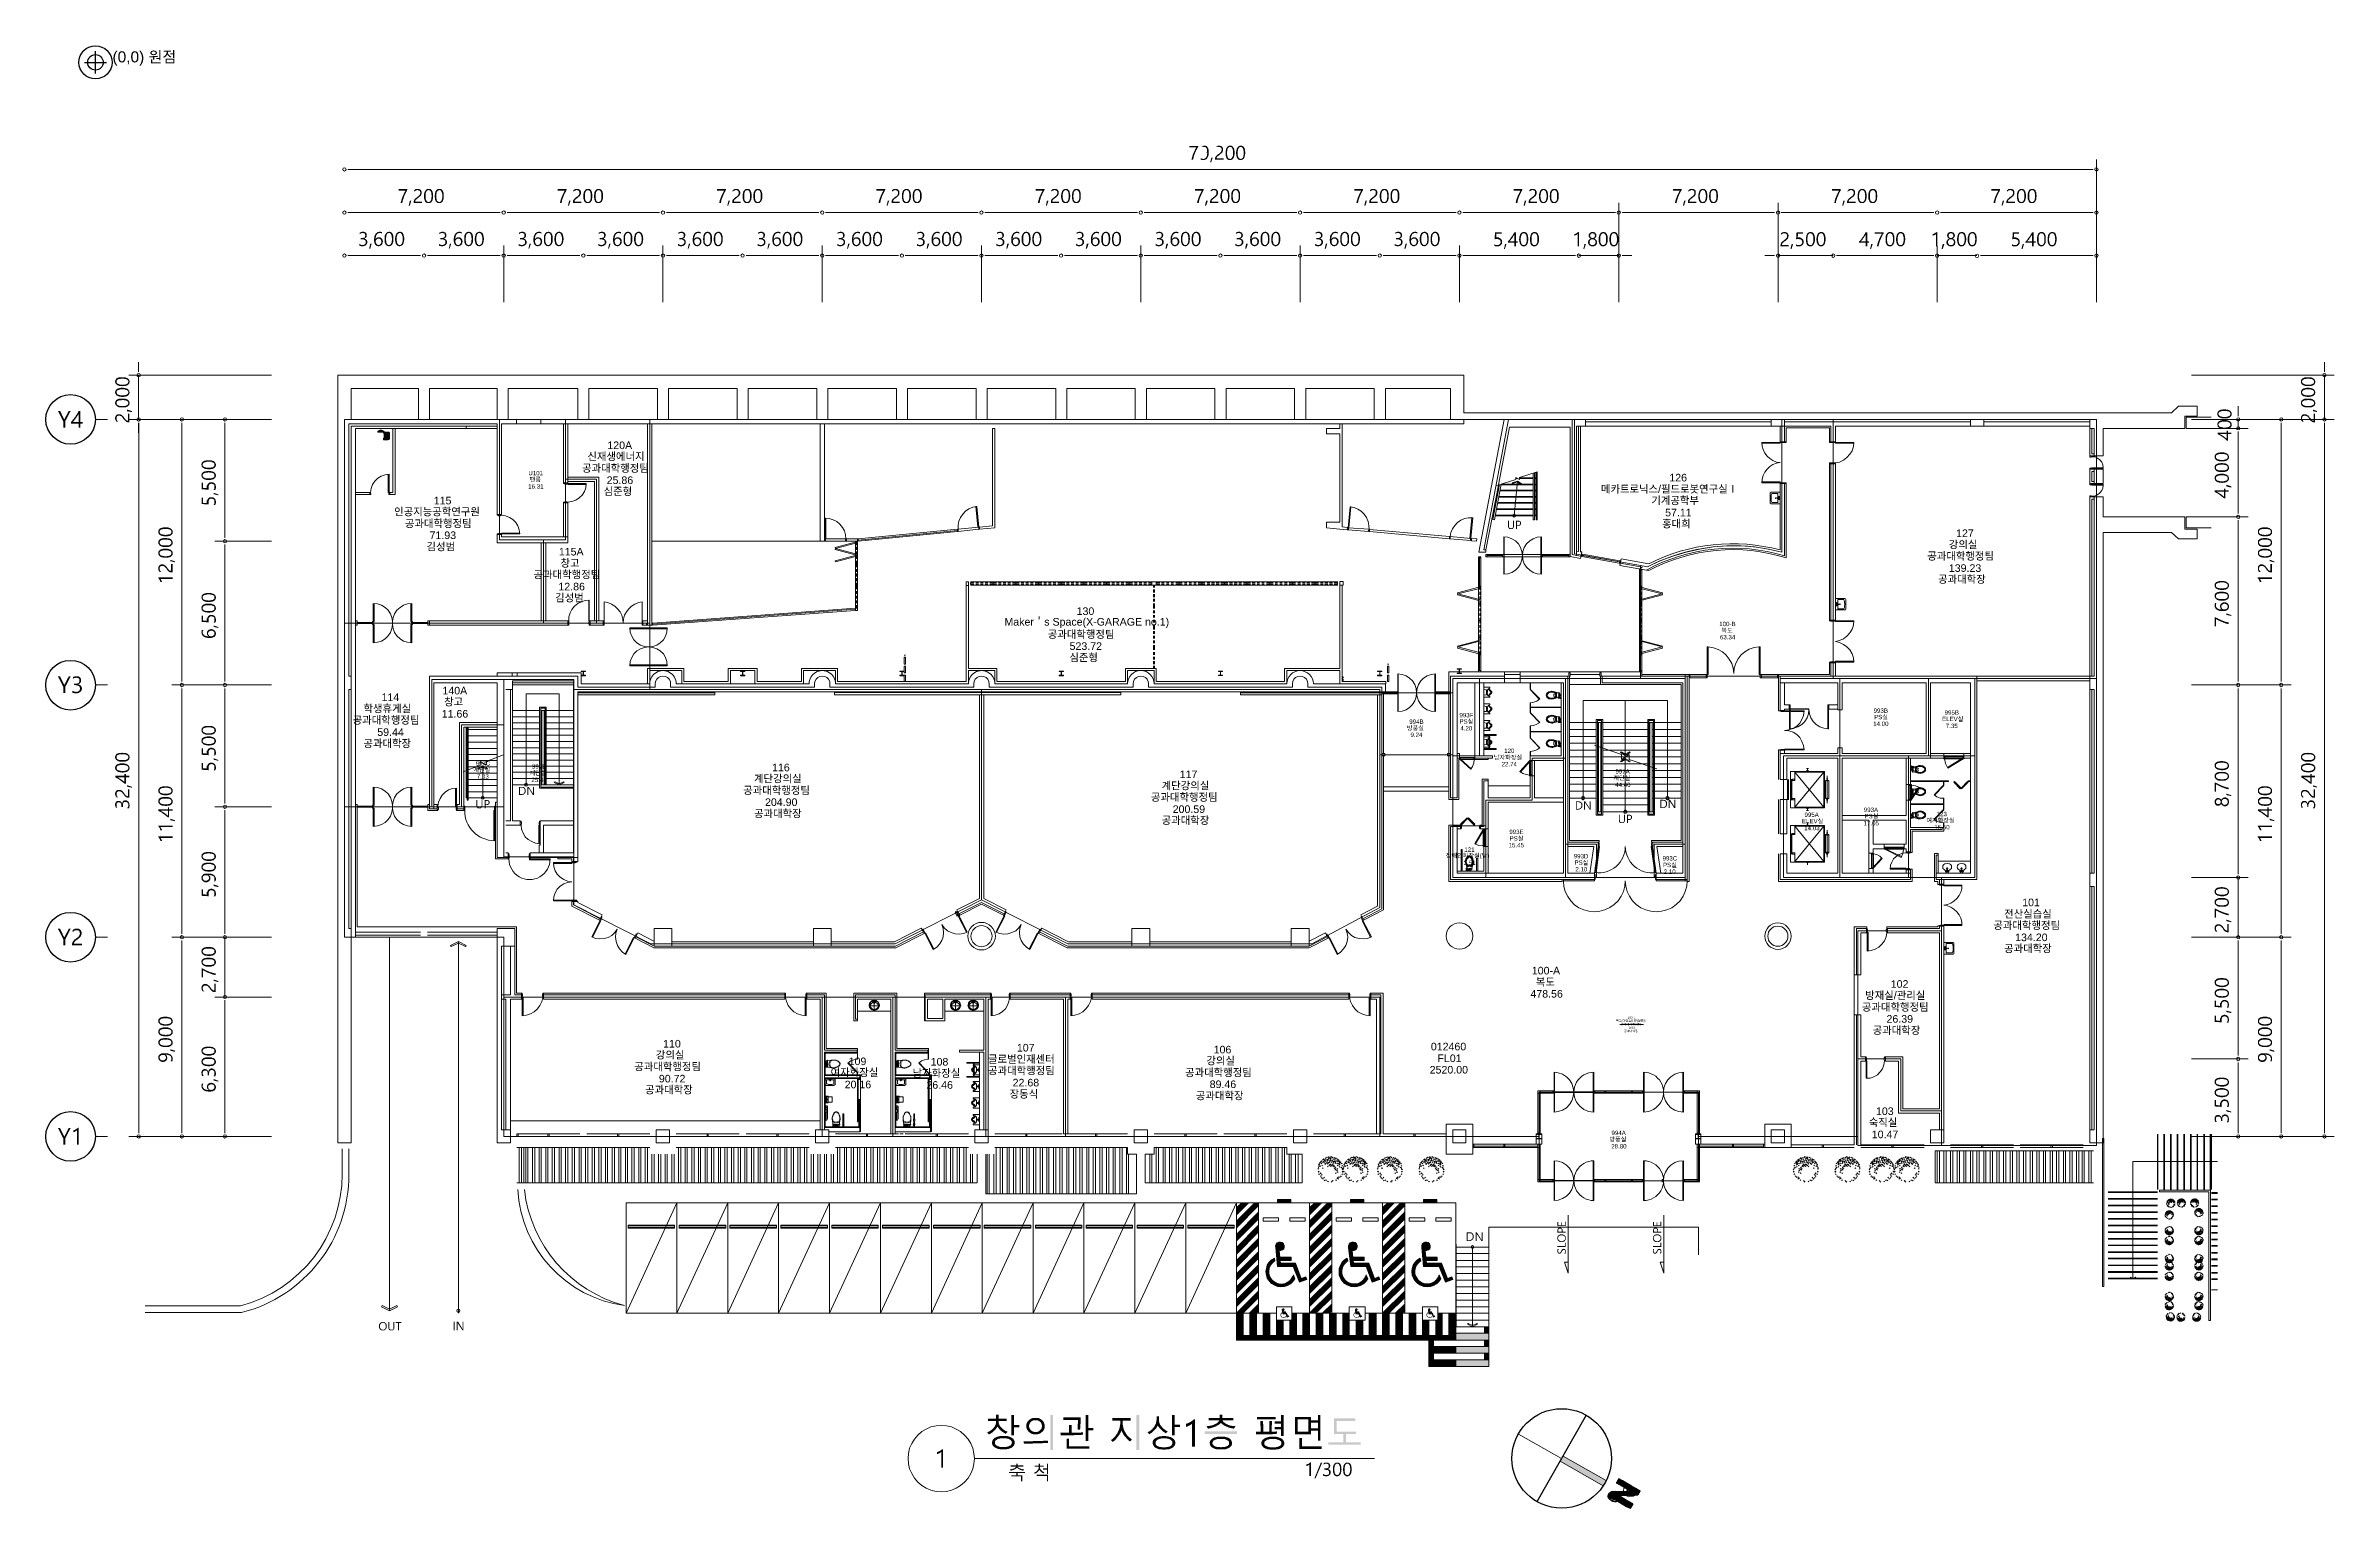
# Model space of a CAD drawing. Header units: millimetres. Extents: x -2246 to 101218, y 0 to 66109.
import ezdxf

# ---------------------------------------------------------------- set-up
doc = ezdxf.new("R2010")
doc.units = ezdxf.units.MM
for name, color, linetype in [('PDF_문자', 7, 'Continuous'), ('PDF_솔리드 채우기', 7, 'Continuous'), ('PDF_형상', 7, 'Continuous')]:
    doc.layers.add(name, color=color, linetype=linetype)
doc.styles.add('PDF 맑은고딕', font='Arial.ttf')
doc.styles.get("Standard").update_dxf_attribs({"font": 'arial.ttf'})

msp = doc.modelspace()

# ---------------------------------------------------------------- texts
at = {"color": 1}
msp.add_text('(0,0) 원점', height=500, dxfattribs=at).set_placement((770, 65359))
at = {"layer": 'PDF_문자', "attachment_point": 4, "style": 'PDF 맑은고딕'}
for s, insert, char_height in [('신재생에너지', (22243, 47528), 343.2), ('120A', (23144, 48047), 343.2), ('U101', (19574, 46792), 198.3), ('팬룸', (19627, 46495), 198.3), ('공과대학행정팀', (22000, 46998), 343.2), ('25.86', (23112, 46469), 343.2), ('126', (71158, 46586), 343.2), ('115', (15295, 45548), 343.2), ('16.31', (19564, 46188), 198.3), ('심준형', (22974, 45950), 343.2), ('메카트로닉스/필드로봇연구실Ⅰ', (68065, 46056), 343.18), ('기계공학부', (70343, 45537), 343.2), ('인공지능공학연구원', (13505, 45028), 343.2), ('공과대학행정팀', (13992, 44499), 343.2), ('홍대희', (70830, 44488), 343.2), ('57.11', (70967, 45007), 343.2), ('김성범', (14967, 43450), 343.2), ('71.93', (15105, 43980), 343.2), ('강의실', (83794, 43546), 343.2), ('127', (84123, 44075), 343.2), ('공과대학행정팀', (19807, 42190), 343.2), ('115A', (20951, 43238), 343.2), ('창고', (21025, 42709), 343.2), ('공과대학행정팀', (82820, 43027), 343.2), ('139.23', (83794, 42497), 343.2), ('12.86', (20930, 41660), 343.2), ('공과대학장', (83307, 41978), 343.2), ('김성범', (20782, 41141), 343.2), ('130', (44360, 40548), 343.2), ('Maker＇s Space(X-GARAGE no.1)', (41097, 40018), 343.18), ('공과대학행정팀', (43057, 39489), 343.2), ('100-B', (73414, 39971), 198.3), ('63.34', (73446, 39377), 198.3), ('복도', (73510, 39674), 198.3), ('심준형', (44032, 38440), 343.2), ('523.72', (44042, 38970), 343.2), ('학생휴게실', (12117, 36131), 343.2), ('114', (12933, 36661), 343.2), ('140A', (15687, 36957), 343.2), ('창고', (15761, 36438), 343.2), ('공과대학행정팀', (11630, 35612), 343.2), ('59.44', (12742, 35082), 343.2), ('11.66', (15655, 35909), 343.2), ('방풍실', (59295, 35257), 198.3), ('994B', (59401, 35554), 198.3), ('993F', (61668, 35850), 198.3), ('PS실', (61668, 35554), 198.3), ('4.20', (61710, 35257), 198.3), ('14.00', (80373, 35458), 198.3), ('993B', (80394, 36052), 198.3), ('PS실', (80415, 35755), 198.3), ('ELEV실', (83487, 35670), 198.3), ('995B', (83604, 35967), 198.3), ('7.35', (83657, 35363), 198.3), ('공과대학장', (12117, 34553), 343.2), ('9.24', (59454, 34961), 198.3), ('120', (63691, 34240), 198.3), ('계단실', (17085, 33372), 198.3), ('997C', (17191, 33668), 198.3), ('7.03', (17244, 33075), 198.3), ('계단실', (19627, 33224), 198.3), ('997B', (19733, 33531), 198.3), ('계단강의실', (29774, 32964), 343.2), ('116', (30590, 33483), 343.2), ('117', (49020, 33176), 343.2), ('남자화장실', (63224, 33933), 198.3), ('22.74', (63574, 33637), 198.3), ('계단실', (68626, 33001), 198.3), ('997A', (68722, 33308), 198.3), ('25.45', (19712, 32927), 198.3), ('공과대학행정팀', (29287, 32435), 343.2), ('204.90', (30272, 31915), 343.2), ('공과대학행정팀', (47718, 32127), 343.2), ('계단강의실', (48205, 32646), 343.2), ('44.40', (68711, 32704), 198.3), ('공과대학장', (29774, 31386), 343.2), ('공과대학장', (48205, 31079), 343.2), ('200.59', (48703, 31598), 343.2), ('ELEV실', (77153, 31052), 198.3), ('995A', (77269, 31349), 198.3), ('17.05', (79939, 30967), 198.3), ('993A', (79949, 31571), 198.3), ('PS실', (79981, 31275), 198.3), ('여자화장실', (82777, 31084), 198.3), ('123', (83244, 31381), 198.3), ('15.45', (63892, 29972), 198.3), ('993E', (63924, 30576), 198.3), ('PS실', (63934, 30268), 198.3), ('14.03', (77259, 30745), 198.3), ('16.50', (83138, 30787), 198.3), ('장애인화장실(남)', (61053, 29474), 198.3), ('3.51', (61858, 29177), 198.3), ('121', (61890, 29771), 198.3), ('993D', (66836, 29474), 198.3), ('PS실', (66868, 29177), 198.3), ('2.10', (66910, 28881), 198.3), ('993C', (70851, 29378), 198.3), ('PS실', (70872, 29071), 198.3), ('2.10', (70904, 28775), 198.3), ('전산실습실', (86294, 26853), 343.2), ('101', (87110, 27382), 343.2), ('공과대학행정팀', (85807, 26333), 343.2), ('134.20', (86792, 25804), 343.2), ('공과대학장', (86294, 25285), 343.2), ('100-A', (64940, 24300), 343.2), ('복도', (65120, 23770), 343.2), ('102', (81168, 23696), 343.2), ('478.56', (64877, 23251), 343.2), ('공과대학행정팀', (79864, 22637), 343.2), ('방재실/관리실', (80013, 23166), 343.2), ('복도(야간출입문(정문))', (68743, 22023), 99.14), ('공과대학행정팀', (68965, 21864), 99.1), ('100-1', (69273, 22171), 98.6), ('0.00', (69325, 21716), 99.1), ('공과대학장', (80352, 21588), 343.2), ('26.39', (80977, 22118), 343.2), ('강의실', (25336, 20476), 343.2), ('110', (25665, 20995), 343.2), ('107', (41659, 20815), 343.2), ('106', (50556, 20730), 343.2), ('012460', (60375, 20868), 343.2), ('공과대학장', (69103, 21567), 99.1), ('공과대학행정팀', (24362, 19946), 343.2), ('여자화장실', (33238, 19681), 343.2), ('109', (34054, 20200), 343.2), ('남자화장실', (36945, 19649), 343.2), ('108', (37761, 20180), 343.2), ('글로벌인재센터', (40356, 20285), 343.2), ('공과대학행정팀', (40356, 19766), 343.2), ('공과대학행정팀', (49264, 19681), 343.2), ('강의실', (50228, 20211), 343.2), ('2520.00', (60322, 19819), 343.2), ('FL01', (60672, 20338), 343.2), ('공과대학장', (24849, 18898), 343.2), ('90.72', (25474, 19417), 343.2), ('20.16', (33873, 19152), 343.2), ('26.46', (37570, 19131), 343.2), ('장동식', (41331, 18707), 343.2), ('22.68', (41468, 19237), 343.2), ('공과대학장', (49751, 18633), 343.2), ('89.46', (50376, 19162), 343.2), ('숙직실', (80172, 17425), 343.2), ('103', (80500, 17945), 343.2), ('방풍실', (68446, 16668), 198.3), ('994A', (68542, 16965), 198.3), ('10.47', (80310, 16896), 343.2), ('28.80', (68531, 16361), 198.3)]:
    msp.add_mtext(s, dxfattribs=dict(at, insert=insert, char_height=char_height))

# ---------------------------------------------------------------- hatches: boundary and pattern name
at = {"layer": 'PDF_솔리드 채우기', "transparency": 33554559}
for points in [[(49857, 61580), (49455, 61580), (49455, 61516), (49772, 61516), (49772, 61516), (49762, 61506), (49751, 61484), (49741, 61463), (49741, 61453), (49730, 61432), (49719, 61421), (49709, 61400), (49709, 61389), (49698, 61368), (49688, 61357), (49677, 61347), (49677, 61326), (49666, 61315), (49666, 61304), (49656, 61294), (49656, 61273), (49645, 61262), (49635, 61241), (49635, 61230), (49624, 61209), (49614, 61188), (49614, 61177), (49603, 61156), (49603, 61146), (49592, 61124), (49592, 61114), (49592, 61103), (49582, 61082), (49582, 61071), (49571, 61050), (49571, 61029), (49561, 61018), (49561, 60997), (49561, 60987), (49550, 60965), (49550, 60955), (49624, 60955), (49624, 60965), (49624, 60976), (49635, 60987), (49635, 61008), (49635, 61018), (49645, 61040), (49645, 61050), (49645, 61071), (49656, 61093), (49656, 61103), (49666, 61124), (49666, 61146), (49677, 61156), (49688, 61177), (49688, 61198), (49698, 61220), (49698, 61230), (49709, 61241), (49709, 61251), (49719, 61273), (49719, 61283), (49730, 61304), (49741, 61315), (49741, 61326), (49751, 61347), (49762, 61357), (49762, 61379), (49772, 61389), (49783, 61410), (49794, 61421), (49804, 61442), (49804, 61453), (49815, 61474), (49825, 61495), (49836, 61506), (49847, 61527), (49857, 61537)], [(50143, 61590), (50133, 61590), (50111, 61590), (50090, 61590), (50080, 61580), (50058, 61580), (50048, 61569), (50037, 61569), (50016, 61559), (50005, 61548), (50133, 61537), (50143, 61537), (50164, 61527), (50175, 61527), (50186, 61516), (50207, 61516), (50217, 61495), (50228, 61484), (50228, 61484), (50238, 61474), (50249, 61453), (50249, 61442), (50260, 61421), (50260, 61410), (50260, 61389), (50260, 61368), (50260, 61357), (50260, 61336), (50249, 61326), (50249, 61315), (50238, 61294), (50228, 61283), (50217, 61273), (50270, 61273), (50270, 61262), (50270, 61241), (50260, 61230), (50260, 61209), (50260, 61188), (50260, 61167), (50249, 61156), (50249, 61135), (50249, 61124), (50238, 61103), (50228, 61093), (50228, 61082), (50217, 61071), (50217, 61061), (50207, 61050), (50186, 61040), (50175, 61029), (50164, 61018), (50154, 61008), (50133, 61008), (50122, 60997), (50101, 60997), (50080, 60997), (50238, 60997), (50249, 61008), (50260, 61018), (50270, 61040), (50270, 61040), (50281, 61050), (50281, 61061), (50291, 61082), (50302, 61093), (50302, 61103), (50313, 61124), (50313, 61135), (50323, 61156), (50323, 61167), (50323, 61188), (50334, 61209), (50334, 61230), (50334, 61241), (50334, 61262), (50334, 61283), (50334, 61304), (50334, 61326), (50334, 61347), (50334, 61368), (50334, 61379), (50323, 61400), (50323, 61421), (50323, 61432), (50313, 61453), (50313, 61463), (50302, 61484), (50302, 61495), (50291, 61506), (50281, 61516), (50281, 61516), (50270, 61537), (50260, 61548), (50249, 61559), (50238, 61569), (50217, 61580), (50207, 61580), (50196, 61590), (50175, 61590), (50154, 61590)], [(50800, 61590), (50800, 61590), (50779, 61590), (50757, 61590), (50747, 61590), (50726, 61580), (50715, 61580), (50694, 61569), (50683, 61559), (50673, 61559), (50652, 61548), (50789, 61537), (50810, 61537), (50821, 61527), (50842, 61527), (50853, 61516), (50874, 61516), (50885, 61506), (50895, 61495), (50895, 61484), (50906, 61463), (50916, 61453), (50916, 61432), (50916, 61410), (50916, 61400), (50916, 61379), (50906, 61368), (50906, 61347), (50895, 61336), (50885, 61315), (50885, 61315), (50874, 61304), (50863, 61294), (50853, 61273), (50842, 61262), (50821, 61251), (50810, 61241), (50789, 61230), (50779, 61220), (50757, 61209), (50736, 61198), (50726, 61177), (50715, 61167), (50705, 61167), (50694, 61156), (50683, 61146), (50673, 61124), (50662, 61114), (50652, 61103), (50641, 61082), (50630, 61071), (50630, 61071), (50630, 61050), (50620, 61040), (50620, 61018), (50620, 60997), (50620, 60987), (50620, 60955), (51001, 60955), (51001, 61018), (50694, 61018), (50694, 61018), (50694, 61040), (50694, 61050), (50705, 61071), (50705, 61082), (50715, 61093), (50726, 61103), (50747, 61114), (50747, 61124), (50757, 61124), (50768, 61135), (50779, 61146), (50789, 61156), (50810, 61167), (50821, 61177), (50842, 61198), (50853, 61209), (50874, 61220), (50885, 61230), (50895, 61241), (50916, 61251), (50927, 61262), (50938, 61273), (50948, 61294), (50948, 61304), (50948, 61304), (50959, 61315), (50969, 61336), (50969, 61347), (50980, 61368), (50980, 61379), (50980, 61400), (50980, 61421), (50980, 61421), (50980, 61442), (50980, 61463), (50980, 61474), (50969, 61495), (50959, 61506), (50959, 61516), (50948, 61537), (50938, 61548), (50927, 61548), (50916, 61559), (50906, 61569), (50885, 61580), (50874, 61580), (50853, 61590), (50842, 61590), (50821, 61590)], [(51171, 61537), (51160, 61527), (51149, 61506), (51149, 61506), (51139, 61495), (51128, 61484), (51128, 61463), (51118, 61453), (51118, 61442), (51107, 61421), (51107, 61410), (51107, 61389), (51096, 61379), (51096, 61357), (51096, 61336), (51096, 61315), (51096, 61294), (51096, 61273), (51096, 61251), (51096, 61241), (51096, 61220), (51096, 61198), (51096, 61177), (51096, 61156), (51096, 61146), (51107, 61124), (51107, 61103), (51118, 61093), (51118, 61071), (51128, 61061), (51128, 61050), (51139, 61040), (51139, 61018), (51149, 61018), (51160, 60997), (51171, 60987), (51181, 60976), (51192, 60965), (51213, 60955), (51224, 60955), (51234, 60944), (51255, 60944), (51276, 60944), (51287, 60944), (51287, 60944), (51308, 60944), (51329, 60944), (51340, 60944), (51361, 60955), (51372, 60955), (51382, 60965), (51404, 60976), (51414, 60987), (51425, 60997), (51298, 60997), (51287, 60997), (51276, 60997), (51266, 61008), (51255, 61008), (51245, 61008), (51234, 61018), (51224, 61029), (51213, 61029), (51202, 61040), (51202, 61050), (51192, 61071), (51192, 61082), (51181, 61093), (51181, 61114), (51171, 61124), (51171, 61146), (51171, 61167), (51160, 61188), (51160, 61209), (51160, 61230), (51160, 61262), (51160, 61273), (51160, 61304), (51160, 61326), (51171, 61347), (51171, 61368), (51171, 61389), (51171, 61400), (51181, 61421), (51181, 61432), (51192, 61453), (51192, 61463), (51202, 61474), (51213, 61484), (51213, 61495), (51224, 61506), (51234, 61516), (51245, 61516), (51255, 61527), (51266, 61527), (51276, 61527), (51287, 61537), (51298, 61537)], [(51308, 61590), (51298, 61590), (51287, 61590), (51266, 61590), (51245, 61590), (51234, 61580), (51224, 61569), (51202, 61569), (51192, 61559), (51181, 61548), (51171, 61537), (51298, 61537), (51298, 61537), (51308, 61537), (51329, 61527), (51340, 61527), (51351, 61527), (51351, 61516), (51361, 61516), (51372, 61506), (51382, 61495), (51393, 61484), (51393, 61474), (51404, 61463), (51404, 61442), (51414, 61432), (51414, 61410), (51425, 61400), (51425, 61379), (51425, 61357), (51425, 61336), (51425, 61315), (51425, 61283), (51435, 61262), (51435, 61241), (51425, 61220), (51425, 61198), (51425, 61177), (51425, 61156), (51425, 61135), (51414, 61114), (51414, 61103), (51404, 61082), (51404, 61071), (51393, 61061), (51382, 61050), (51382, 61040), (51372, 61029), (51361, 61018), (51351, 61018), (51340, 61008), (51329, 61008), (51319, 60997), (51308, 60997), (51298, 60997), (51425, 60997), (51435, 61008), (51446, 61029), (51446, 61029), (51457, 61050), (51467, 61061), (51467, 61071), (51478, 61093), (51478, 61103), (51488, 61114), (51488, 61135), (51488, 61156), (51488, 61167), (51499, 61188), (51499, 61209), (51499, 61230), (51499, 61251), (51499, 61273), (51499, 61273), (51499, 61294), (51499, 61315), (51499, 61336), (51499, 61357), (51488, 61379), (51488, 61400), (51488, 61421), (51478, 61432), (51478, 61453), (51478, 61463), (51467, 61484), (51457, 61495), (51457, 61506), (51446, 61516), (51435, 61527), (51435, 61537), (51425, 61548), (51414, 61559), (51404, 61569), (51393, 61569), (51382, 61580), (51372, 61580), (51361, 61590), (51340, 61590), (51329, 61590), (51319, 61590)], [(51647, 61537), (51637, 61527), (51626, 61506), (51626, 61506), (51626, 61495), (51615, 61484), (51605, 61463), (51605, 61453), (51594, 61442), (51594, 61421), (51594, 61410), (51584, 61389), (51584, 61379), (51584, 61357), (51584, 61336), (51573, 61315), (51573, 61294), (51573, 61273), (51573, 61251), (51573, 61241), (51573, 61220), (51573, 61198), (51584, 61177), (51584, 61156), (51584, 61146), (51584, 61124), (51594, 61103), (51594, 61093), (51605, 61071), (51605, 61061), (51615, 61050), (51615, 61040), (51626, 61018), (51626, 61018), (51637, 60997), (51647, 60987), (51668, 60976), (51679, 60965), (51690, 60955), (51711, 60955), (51721, 60944), (51732, 60944), (51753, 60944), (51774, 60944), (51774, 60944), (51796, 60944), (51806, 60944), (51827, 60944), (51838, 60955), (51859, 60955), (51870, 60965), (51880, 60976), (51891, 60987), (51912, 60997), (51774, 60997), (51774, 60997), (51764, 60997), (51743, 61008), (51732, 61008), (51721, 61008), (51711, 61018), (51711, 61029), (51700, 61029), (51690, 61040), (51679, 61050), (51679, 61071), (51668, 61082), (51668, 61093), (51658, 61114), (51658, 61124), (51647, 61146), (51647, 61167), (51647, 61188), (51647, 61209), (51647, 61230), (51647, 61262), (51647, 61273), (51647, 61304), (51647, 61326), (51647, 61347), (51647, 61368), (51658, 61389), (51658, 61400), (51658, 61421), (51668, 61432), (51668, 61453), (51679, 61463), (51690, 61474), (51690, 61484), (51700, 61495), (51711, 61506), (51721, 61516), (51721, 61516), (51732, 61527), (51743, 61527), (51753, 61527), (51774, 61537), (51785, 61537)], [(51785, 61590), (51785, 61590), (51764, 61590), (51753, 61590), (51732, 61590), (51721, 61580), (51700, 61569), (51690, 61569), (51679, 61559), (51658, 61548), (51647, 61537), (51785, 61537), (51785, 61537), (51796, 61537), (51806, 61527), (51817, 61527), (51827, 61527), (51838, 61516), (51848, 61516), (51859, 61506), (51859, 61495), (51870, 61484), (51880, 61474), (51880, 61463), (51891, 61442), (51891, 61432), (51901, 61410), (51901, 61400), (51901, 61379), (51912, 61357), (51912, 61336), (51912, 61315), (51912, 61283), (51912, 61262), (51912, 61241), (51912, 61220), (51912, 61198), (51912, 61177), (51901, 61156), (51901, 61135), (51901, 61114), (51891, 61103), (51891, 61082), (51880, 61071), (51880, 61061), (51870, 61050), (51859, 61040), (51859, 61029), (51848, 61018), (51838, 61018), (51827, 61008), (51817, 61008), (51806, 60997), (51796, 60997), (51774, 60997), (51912, 60997), (51923, 61008), (51933, 61029), (51933, 61029), (51944, 61050), (51944, 61061), (51954, 61071), (51954, 61093), (51965, 61103), (51965, 61114), (51965, 61135), (51976, 61156), (51976, 61167), (51976, 61188), (51976, 61209), (51986, 61230), (51986, 61251), (51986, 61273), (51986, 61273), (51986, 61294), (51986, 61315), (51976, 61336), (51976, 61357), (51976, 61379), (51976, 61400), (51965, 61421), (51965, 61432), (51965, 61453), (51954, 61463), (51954, 61484), (51944, 61495), (51933, 61506), (51933, 61516), (51923, 61527), (51912, 61537), (51901, 61548), (51891, 61559), (51880, 61569), (51870, 61569), (51859, 61580), (51848, 61580), (51838, 61590), (51827, 61590), (51817, 61590), (51796, 61590)], [(49974, 61029), (49974, 60965), (49974, 60965), (49995, 60955), (50005, 60955), (50027, 60944), (50048, 60944), (50058, 60944), (50080, 60944), (50080, 60944), (50101, 60944), (50122, 60944), (50133, 60944), (50154, 60955), (50164, 60955), (50186, 60965), (50196, 60965), (50207, 60976), (50228, 60987), (50238, 60997), (50080, 60997), (50069, 60997), (50058, 60997), (50037, 61008), (50016, 61008), (50005, 61018), (49984, 61018)], [(14098, 59631), (13706, 59631), (13706, 59567), (14024, 59567), (14024, 59567), (14013, 59546), (14003, 59536), (13992, 59514), (13982, 59504), (13971, 59483), (13971, 59472), (13960, 59451), (13950, 59440), (13939, 59419), (13939, 59408), (13929, 59387), (13929, 59377), (13918, 59366), (13907, 59345), (13907, 59345), (13897, 59324), (13897, 59313), (13886, 59292), (13876, 59271), (13876, 59260), (13865, 59239), (13865, 59228), (13855, 59207), (13844, 59197), (13844, 59175), (13844, 59165), (13833, 59154), (13833, 59133), (13823, 59122), (13823, 59101), (13812, 59080), (13812, 59069), (13812, 59048), (13802, 59038), (13802, 59017), (13802, 59006), (13876, 59006), (13876, 59006), (13876, 59027), (13876, 59038), (13886, 59059), (13886, 59069), (13886, 59091), (13897, 59101), (13897, 59122), (13907, 59133), (13907, 59154), (13918, 59175), (13918, 59186), (13929, 59207), (13929, 59228), (13939, 59250), (13950, 59260), (13950, 59271), (13950, 59292), (13960, 59303), (13971, 59324), (13971, 59334), (13982, 59345), (13982, 59366), (13992, 59377), (14003, 59398), (14003, 59408), (14013, 59430), (14024, 59440), (14035, 59461), (14035, 59472), (14045, 59493), (14056, 59504), (14066, 59525), (14077, 59536), (14088, 59557), (14088, 59578), (14098, 59588)], [(14564, 59641), (14564, 59641), (14543, 59641), (14532, 59641), (14511, 59631), (14490, 59631), (14479, 59631), (14458, 59620), (14448, 59610), (14437, 59599), (14426, 59588), (14564, 59588), (14575, 59588), (14585, 59578), (14607, 59578), (14617, 59567), (14638, 59567), (14649, 59557), (14660, 59546), (14670, 59536), (14670, 59514), (14681, 59504), (14681, 59483), (14681, 59461), (14681, 59451), (14681, 59430), (14670, 59408), (14670, 59398), (14660, 59387), (14649, 59366), (14649, 59366), (14638, 59345), (14628, 59334), (14617, 59324), (14607, 59313), (14585, 59303), (14575, 59292), (14554, 59281), (14543, 59271), (14522, 59260), (14511, 59239), (14490, 59228), (14479, 59218), (14469, 59207), (14458, 59197), (14448, 59197), (14437, 59175), (14426, 59165), (14416, 59154), (14405, 59133), (14395, 59122), (14395, 59122), (14395, 59101), (14395, 59091), (14384, 59069), (14384, 59048), (14384, 59038), (14384, 59006), (14765, 59006), (14765, 59059), (14458, 59059), (14458, 59069), (14458, 59091), (14458, 59101), (14469, 59122), (14469, 59122), (14479, 59144), (14490, 59154), (14511, 59165), (14511, 59165), (14522, 59175), (14532, 59186), (14543, 59197), (14554, 59207), (14575, 59218), (14585, 59228), (14607, 59250), (14617, 59250), (14638, 59271), (14649, 59281), (14670, 59292), (14681, 59303), (14691, 59313), (14702, 59324), (14712, 59334), (14712, 59355), (14723, 59355), (14723, 59366), (14734, 59387), (14734, 59398), (14744, 59419), (14744, 59430), (14744, 59451), (14744, 59472), (14744, 59472), (14744, 59493), (14744, 59514), (14744, 59525), (14734, 59546), (14723, 59557), (14723, 59567), (14712, 59588), (14702, 59599), (14691, 59599), (14681, 59610), (14670, 59620), (14649, 59620), (14638, 59631), (14617, 59631), (14607, 59641), (14585, 59641)], [(14426, 59588), (14405, 59578), (14405, 59504), (14416, 59514), (14426, 59525), (14437, 59536), (14448, 59546), (14469, 59557), (14479, 59567), (14490, 59567), (14511, 59578), (14522, 59578), (14543, 59588), (14564, 59588)], [(14935, 59588), (14924, 59567), (14914, 59557), (14914, 59557), (14903, 59546), (14893, 59536), (14893, 59514), (14882, 59504), (14882, 59493), (14871, 59472), (14871, 59461), (14871, 59440), (14861, 59419), (14861, 59408), (14861, 59387), (14861, 59366), (14861, 59345), (14861, 59324), (14861, 59303), (14861, 59281), (14861, 59260), (14861, 59250), (14861, 59228), (14861, 59207), (14871, 59186), (14871, 59175), (14871, 59154), (14882, 59144), (14882, 59122), (14893, 59112), (14893, 59101), (14903, 59080), (14903, 59069), (14914, 59069), (14924, 59048), (14935, 59038), (14945, 59027), (14956, 59017), (14977, 59006), (14988, 59006), (14998, 58995), (15020, 58995), (15041, 58995), (15051, 58995), (15051, 58995), (15073, 58995), (15094, 58995), (15104, 58995), (15126, 59006), (15136, 59006), (15147, 59017), (15168, 59027), (15179, 59038), (15189, 59048), (15062, 59048), (15051, 59048), (15041, 59048), (15030, 59048), (15020, 59059), (15009, 59059), (14998, 59069), (14988, 59080), (14977, 59080), (14977, 59091), (14967, 59101), (14956, 59112), (14956, 59133), (14945, 59144), (14945, 59165), (14935, 59175), (14935, 59197), (14935, 59218), (14935, 59239), (14924, 59260), (14924, 59281), (14924, 59303), (14924, 59324), (14924, 59345), (14924, 59377), (14935, 59398), (14935, 59419), (14935, 59430), (14935, 59451), (14945, 59472), (14945, 59483), (14956, 59504), (14956, 59514), (14967, 59525), (14977, 59536), (14977, 59546), (14988, 59557), (14998, 59567), (15009, 59567), (15020, 59578), (15030, 59578), (15041, 59578), (15051, 59588), (15062, 59588)], [(15073, 59641), (15062, 59641), (15051, 59641), (15030, 59641), (15009, 59631), (14998, 59631), (14988, 59620), (14967, 59620), (14956, 59610), (14945, 59599), (14935, 59588), (15062, 59588), (15062, 59588), (15083, 59578), (15094, 59578), (15104, 59578), (15115, 59578), (15126, 59567), (15126, 59557), (15136, 59557), (15147, 59546), (15157, 59536), (15157, 59525), (15168, 59504), (15168, 59493), (15179, 59483), (15179, 59461), (15189, 59440), (15189, 59430), (15189, 59408), (15189, 59387), (15200, 59355), (15200, 59334), (15200, 59313), (15200, 59292), (15200, 59271), (15189, 59250), (15189, 59228), (15189, 59207), (15189, 59186), (15179, 59165), (15179, 59154), (15168, 59133), (15168, 59122), (15157, 59112), (15157, 59101), (15147, 59091), (15136, 59080), (15126, 59069), (15115, 59059), (15104, 59059), (15094, 59059), (15083, 59048), (15073, 59048), (15062, 59048), (15189, 59048), (15200, 59059), (15210, 59080), (15210, 59080), (15221, 59091), (15231, 59112), (15231, 59122), (15242, 59133), (15242, 59154), (15253, 59165), (15253, 59186), (15253, 59197), (15263, 59218), (15263, 59239), (15263, 59260), (15263, 59281), (15263, 59303), (15263, 59324), (15263, 59324), (15263, 59345), (15263, 59366), (15263, 59387), (15263, 59408), (15263, 59430), (15253, 59451), (15253, 59461), (15253, 59483), (15242, 59504), (15242, 59514), (15231, 59525), (15221, 59546), (15221, 59557), (15210, 59567), (15200, 59578), (15200, 59588), (15189, 59599), (15179, 59610), (15168, 59610), (15157, 59620), (15147, 59631), (15136, 59631), (15126, 59631), (15115, 59641), (15094, 59641), (15083, 59641)], [(15412, 59588), (15401, 59567), (15390, 59557), (15390, 59557), (15390, 59546), (15380, 59536), (15369, 59514), (15369, 59504), (15369, 59493), (15359, 59472), (15359, 59461), (15348, 59440), (15348, 59419), (15348, 59408), (15348, 59387), (15337, 59366), (15337, 59345), (15337, 59324), (15337, 59303), (15337, 59281), (15337, 59260), (15337, 59250), (15348, 59228), (15348, 59207), (15348, 59186), (15348, 59175), (15359, 59154), (15359, 59144), (15369, 59122), (15369, 59112), (15380, 59101), (15380, 59080), (15390, 59069), (15401, 59069), (15412, 59048), (15422, 59038), (15433, 59027), (15443, 59017), (15454, 59006), (15475, 59006), (15486, 58995), (15507, 58995), (15517, 58995), (15539, 58995), (15539, 58995), (15560, 58995), (15570, 58995), (15592, 58995), (15602, 59006), (15623, 59006), (15634, 59017), (15645, 59027), (15666, 59038), (15676, 59048), (15549, 59048), (15539, 59048), (15528, 59048), (15517, 59048), (15507, 59059), (15496, 59059), (15486, 59069), (15475, 59080), (15465, 59080), (15454, 59091), (15443, 59101), (15443, 59112), (15433, 59133), (15433, 59144), (15422, 59165), (15422, 59175), (15422, 59197), (15412, 59218), (15412, 59239), (15412, 59260), (15412, 59281), (15412, 59303), (15412, 59324), (15412, 59345), (15412, 59377), (15412, 59398), (15412, 59419), (15422, 59430), (15422, 59451), (15422, 59472), (15433, 59483), (15433, 59504), (15443, 59514), (15454, 59525), (15454, 59536), (15465, 59546), (15475, 59557), (15486, 59567), (15496, 59567), (15507, 59578), (15517, 59578), (15528, 59578), (15539, 59588), (15549, 59588)], [(15549, 59641), (15549, 59641), (15528, 59641), (15517, 59641), (15496, 59631), (15486, 59631), (15465, 59620), (15454, 59620), (15443, 59610), (15422, 59599), (15412, 59588), (15549, 59588), (15549, 59588), (15560, 59578), (15570, 59578), (15581, 59578), (15592, 59578), (15602, 59567), (15613, 59557), (15623, 59557), (15634, 59546), (15634, 59536), (15645, 59525), (15645, 59504), (15655, 59493), (15655, 59483), (15666, 59461), (15666, 59440), (15676, 59430), (15676, 59408), (15676, 59387), (15676, 59355), (15676, 59334), (15676, 59313), (15676, 59292), (15676, 59271), (15676, 59250), (15676, 59228), (15676, 59207), (15666, 59186), (15666, 59165), (15655, 59154), (15655, 59133), (15645, 59122), (15645, 59112), (15634, 59101), (15623, 59091), (15623, 59080), (15613, 59069), (15602, 59059), (15592, 59059), (15581, 59059), (15570, 59048), (15560, 59048), (15549, 59048), (15676, 59048), (15687, 59059), (15698, 59080), (15698, 59080), (15708, 59091), (15708, 59112), (15719, 59122), (15719, 59133), (15729, 59154), (15729, 59165), (15740, 59186), (15740, 59197), (15740, 59218), (15740, 59239), (15750, 59260), (15750, 59281), (15750, 59303), (15750, 59324), (15750, 59324), (15750, 59345), (15750, 59366), (15750, 59387), (15740, 59408), (15740, 59430), (15740, 59451), (15740, 59461), (15729, 59483), (15729, 59504), (15719, 59514), (15719, 59525), (15708, 59546), (15698, 59557), (15698, 59567), (15687, 59578), (15676, 59588), (15666, 59599), (15666, 59610), (15655, 59610), (15645, 59620), (15634, 59631), (15613, 59631), (15602, 59631), (15592, 59641), (15581, 59641), (15570, 59641)], [(21301, 59631), (20898, 59631), (20898, 59567), (21227, 59567), (21227, 59567), (21216, 59546), (21205, 59536), (21195, 59514), (21184, 59504), (21174, 59483), (21174, 59472), (21163, 59451), (21152, 59440), (21142, 59419), (21142, 59408), (21131, 59387), (21121, 59377), (21121, 59366), (21110, 59345), (21110, 59345), (21100, 59324), (21089, 59313), (21089, 59292), (21078, 59271), (21078, 59260), (21068, 59239), (21057, 59228), (21057, 59207), (21047, 59197), (21047, 59175), (21036, 59165), (21036, 59154), (21036, 59133), (21025, 59122), (21025, 59101), (21015, 59080), (21015, 59069), (21015, 59048), (21004, 59038), (21004, 59017), (21004, 59006), (21078, 59006), (21078, 59006), (21078, 59027), (21078, 59038), (21089, 59059), (21089, 59069), (21089, 59091), (21100, 59101), (21100, 59122), (21100, 59133), (21110, 59154), (21110, 59175), (21121, 59186), (21121, 59207), (21131, 59228), (21142, 59250), (21142, 59260), (21152, 59271), (21152, 59292), (21163, 59303), (21163, 59324), (21174, 59334), (21184, 59345), (21184, 59366), (21195, 59377), (21205, 59398), (21205, 59408), (21216, 59430), (21227, 59440), (21237, 59461), (21237, 59472), (21248, 59493), (21258, 59504), (21269, 59525), (21280, 59536), (21280, 59557), (21290, 59578), (21301, 59588)], [(21767, 59641), (21767, 59641), (21746, 59641), (21724, 59641), (21714, 59631), (21693, 59631), (21682, 59631), (21661, 59620), (21650, 59610), (21640, 59599), (21619, 59588), (21756, 59588), (21777, 59588), (21788, 59578), (21809, 59578), (21820, 59567), (21841, 59567), (21852, 59557), (21862, 59546), (21862, 59536), (21873, 59514), (21883, 59504), (21883, 59483), (21883, 59461), (21883, 59451), (21883, 59430), (21873, 59408), (21873, 59398), (21862, 59387), (21852, 59366), (21852, 59366), (21841, 59345), (21830, 59334), (21820, 59324), (21809, 59313), (21788, 59303), (21777, 59292), (21756, 59281), (21735, 59271), (21724, 59260), (21703, 59239), (21693, 59228), (21682, 59218), (21671, 59207), (21661, 59197), (21650, 59197), (21640, 59175), (21629, 59165), (21619, 59154), (21608, 59133), (21597, 59122), (21597, 59122), (21597, 59101), (21587, 59091), (21587, 59069), (21587, 59048), (21587, 59038), (21587, 59006), (21968, 59006), (21968, 59059), (21661, 59059), (21661, 59069), (21661, 59091), (21661, 59101), (21671, 59122), (21671, 59122), (21682, 59144), (21693, 59154), (21714, 59165), (21714, 59165), (21724, 59175), (21735, 59186), (21746, 59197), (21756, 59207), (21777, 59218), (21788, 59228), (21809, 59250), (21820, 59250), (21841, 59271), (21852, 59281), (21862, 59292), (21883, 59303), (21894, 59313), (21905, 59324), (21905, 59334), (21915, 59355), (21915, 59355), (21926, 59366), (21936, 59387), (21936, 59398), (21947, 59419), (21947, 59430), (21947, 59451), (21947, 59472), (21947, 59472), (21947, 59493), (21947, 59514), (21947, 59525), (21936, 59546), (21926, 59557), (21926, 59567), (21915, 59588), (21905, 59599), (21894, 59599), (21883, 59610), (21873, 59620), (21852, 59620), (21841, 59631), (21820, 59631), (21809, 59641), (21788, 59641)], [(21619, 59588), (21608, 59578), (21608, 59504), (21619, 59514), (21629, 59525), (21640, 59536), (21650, 59546), (21671, 59557), (21682, 59567), (21693, 59567), (21714, 59578), (21724, 59578), (21746, 59588), (21756, 59588)], [(22138, 59588), (22127, 59567), (22116, 59557), (22116, 59557), (22106, 59546), (22095, 59536), (22095, 59514), (22085, 59504), (22085, 59493), (22074, 59472), (22074, 59461), (22074, 59440), (22063, 59419), (22063, 59408), (22063, 59387), (22063, 59366), (22063, 59345), (22063, 59324), (22063, 59303), (22063, 59281), (22063, 59260), (22063, 59250), (22063, 59228), (22063, 59207), (22063, 59186), (22074, 59175), (22074, 59154), (22085, 59144), (22085, 59122), (22095, 59112), (22095, 59101), (22106, 59080), (22106, 59069), (22116, 59069), (22127, 59048), (22138, 59038), (22148, 59027), (22159, 59017), (22180, 59006), (22191, 59006), (22201, 58995), (22222, 58995), (22233, 58995), (22254, 58995), (22254, 58995), (22275, 58995), (22296, 58995), (22307, 58995), (22328, 59006), (22339, 59006), (22349, 59017), (22371, 59027), (22381, 59038), (22392, 59048), (22265, 59048), (22254, 59048), (22243, 59048), (22233, 59048), (22222, 59059), (22212, 59059), (22201, 59069), (22191, 59080), (22180, 59080), (22169, 59091), (22169, 59101), (22159, 59112), (22159, 59133), (22148, 59144), (22148, 59165), (22138, 59175), (22138, 59197), (22138, 59218), (22127, 59239), (22127, 59260), (22127, 59281), (22127, 59303), (22127, 59324), (22127, 59345), (22127, 59377), (22138, 59398), (22138, 59419), (22138, 59430), (22138, 59451), (22148, 59472), (22148, 59483), (22159, 59504), (22159, 59514), (22169, 59525), (22180, 59536), (22180, 59546), (22191, 59557), (22201, 59567), (22212, 59567), (22222, 59578), (22233, 59578), (22243, 59578), (22254, 59588), (22265, 59588)], [(22265, 59641), (22265, 59641), (22254, 59641), (22233, 59641), (22212, 59631), (22201, 59631), (22191, 59620), (22169, 59620), (22159, 59610), (22148, 59599), (22138, 59588), (22265, 59588), (22265, 59588), (22275, 59578), (22296, 59578), (22307, 59578), (22318, 59578), (22318, 59567), (22328, 59557), (22339, 59557), (22349, 59546), (22360, 59536), (22360, 59525), (22371, 59504), (22371, 59493), (22381, 59483), (22381, 59461), (22392, 59440), (22392, 59430), (22392, 59408), (22392, 59387), (22392, 59355), (22392, 59334), (22402, 59313), (22392, 59292), (22392, 59271), (22392, 59250), (22392, 59228), (22392, 59207), (22392, 59186), (22381, 59165), (22381, 59154), (22371, 59133), (22371, 59122), (22360, 59112), (22349, 59101), (22349, 59091), (22339, 59080), (22328, 59069), (22318, 59059), (22307, 59059), (22296, 59059), (22286, 59048), (22275, 59048), (22265, 59048), (22392, 59048), (22402, 59059), (22413, 59080), (22413, 59080), (22424, 59091), (22434, 59112), (22434, 59122), (22445, 59133), (22445, 59154), (22455, 59165), (22455, 59186), (22455, 59197), (22455, 59218), (22466, 59239), (22466, 59260), (22466, 59281), (22466, 59303), (22466, 59324), (22466, 59324), (22466, 59345), (22466, 59366), (22466, 59387), (22466, 59408), (22455, 59430), (22455, 59451), (22455, 59461), (22445, 59483), (22445, 59504), (22434, 59514), (22434, 59525), (22424, 59546), (22424, 59557), (22413, 59567), (22402, 59578), (22402, 59588), (22392, 59599), (22381, 59610), (22371, 59610), (22360, 59620), (22349, 59631), (22339, 59631), (22328, 59631), (22307, 59641), (22296, 59641), (22286, 59641)], [(22614, 59588), (22604, 59567), (22593, 59557), (22593, 59557), (22593, 59546), (22582, 59536), (22572, 59514), (22572, 59504), (22561, 59493), (22561, 59472), (22561, 59461), (22551, 59440), (22551, 59419), (22551, 59408), (22551, 59387), (22540, 59366), (22540, 59345), (22540, 59324), (22540, 59303), (22540, 59281), (22540, 59260), (22540, 59250), (22551, 59228), (22551, 59207), (22551, 59186), (22551, 59175), (22561, 59154), (22561, 59144), (22572, 59122), (22572, 59112), (22582, 59101), (22582, 59080), (22593, 59069), (22593, 59069), (22604, 59048), (22614, 59038), (22635, 59027), (22646, 59017), (22657, 59006), (22667, 59006), (22688, 58995), (22699, 58995), (22720, 58995), (22741, 58995), (22741, 58995), (22762, 58995), (22773, 58995), (22794, 58995), (22805, 59006), (22826, 59006), (22837, 59017), (22847, 59027), (22858, 59038), (22868, 59048), (22741, 59048), (22741, 59048), (22731, 59048), (22710, 59048), (22699, 59059), (22688, 59059), (22678, 59069), (22678, 59080), (22667, 59080), (22657, 59091), (22646, 59101), (22646, 59112), (22635, 59133), (22635, 59144), (22625, 59165), (22625, 59175), (22614, 59197), (22614, 59218), (22614, 59239), (22614, 59260), (22614, 59281), (22614, 59303), (22614, 59324), (22614, 59345), (22614, 59377), (22614, 59398), (22614, 59419), (22625, 59430), (22625, 59451), (22625, 59472), (22635, 59483), (22635, 59504), (22646, 59514), (22657, 59525), (22657, 59536), (22667, 59546), (22678, 59557), (22688, 59567), (22688, 59567), (22699, 59578), (22710, 59578), (22720, 59578), (22741, 59588), (22752, 59588)], [(22752, 59641), (22752, 59641), (22731, 59641), (22710, 59641), (22699, 59631), (22678, 59631), (22667, 59620), (22657, 59620), (22646, 59610), (22625, 59599), (22614, 59588), (22752, 59588), (22752, 59588), (22762, 59578), (22773, 59578), (22784, 59578), (22794, 59578), (22805, 59567), (22815, 59557), (22826, 59557), (22826, 59546), (22837, 59536), (22847, 59525), (22847, 59504), (22858, 59493), (22858, 59483), (22868, 59461), (22868, 59440), (22868, 59430), (22879, 59408), (22879, 59387), (22879, 59355), (22879, 59334), (22879, 59313), (22879, 59292), (22879, 59271), (22879, 59250), (22879, 59228), (22868, 59207), (22868, 59186), (22868, 59165), (22858, 59154), (22858, 59133), (22847, 59122), (22847, 59112), (22837, 59101), (22826, 59091), (22826, 59080), (22815, 59069), (22805, 59059), (22794, 59059), (22784, 59059), (22773, 59048), (22762, 59048), (22741, 59048), (22868, 59048), (22890, 59059), (22900, 59080), (22900, 59080), (22911, 59091), (22911, 59112), (22921, 59122), (22921, 59133), (22932, 59154), (22932, 59165), (22932, 59186), (22943, 59197), (22943, 59218), (22943, 59239), (22943, 59260), (22953, 59281), (22953, 59303), (22953, 59324), (22953, 59324), (22953, 59345), (22953, 59366), (22943, 59387), (22943, 59408), (22943, 59430), (22943, 59451), (22932, 59461), (22932, 59483), (22932, 59504), (22921, 59514), (22921, 59525), (22911, 59546), (22900, 59557), (22900, 59567), (22890, 59578), (22879, 59588), (22868, 59599), (22858, 59610), (22847, 59610), (22837, 59620), (22826, 59631), (22815, 59631), (22805, 59631), (22794, 59641), (22784, 59641), (22762, 59641)], [(28503, 59631), (28101, 59631), (28101, 59567), (28429, 59567), (28419, 59567), (28419, 59546), (28408, 59536), (28397, 59514), (28387, 59504), (28376, 59483), (28366, 59472), (28366, 59451), (28355, 59440), (28345, 59419), (28345, 59408), (28334, 59387), (28323, 59377), (28323, 59366), (28313, 59345), (28313, 59345), (28302, 59324), (28292, 59313), (28292, 59292), (28281, 59271), (28270, 59260), (28270, 59239), (28260, 59228), (28260, 59207), (28249, 59197), (28249, 59175), (28239, 59165), (28239, 59154), (28228, 59133), (28228, 59122), (28228, 59101), (28217, 59080), (28217, 59069), (28207, 59048), (28207, 59038), (28207, 59017), (28207, 59006), (28281, 59006), (28281, 59006), (28281, 59027), (28281, 59038), (28281, 59059), (28292, 59069), (28292, 59091), (28292, 59101), (28302, 59122), (28302, 59133), (28313, 59154), (28313, 59175), (28323, 59186), (28323, 59207), (28334, 59228), (28345, 59250), (28345, 59260), (28355, 59271), (28355, 59292), (28366, 59303), (28366, 59324), (28376, 59334), (28387, 59345), (28387, 59366), (28397, 59377), (28408, 59398), (28408, 59408), (28419, 59430), (28429, 59440), (28429, 59461), (28440, 59472), (28450, 59493), (28461, 59504), (28472, 59525), (28472, 59536), (28482, 59557), (28493, 59578), (28503, 59588)], [(28969, 59641), (28969, 59641), (28948, 59641), (28927, 59641), (28917, 59631), (28895, 59631), (28885, 59631), (28864, 59620), (28853, 59610), (28842, 59599), (28821, 59588), (28959, 59588), (28980, 59588), (28991, 59578), (29012, 59578), (29022, 59567), (29044, 59567), (29054, 59557), (29054, 59546), (29065, 59536), (29075, 59514), (29075, 59504), (29086, 59483), (29086, 59461), (29086, 59451), (29086, 59430), (29075, 59408), (29075, 59398), (29065, 59387), (29054, 59366), (29054, 59366), (29044, 59345), (29033, 59334), (29022, 59324), (29001, 59313), (28991, 59303), (28980, 59292), (28959, 59281), (28938, 59271), (28927, 59260), (28906, 59239), (28895, 59228), (28885, 59218), (28874, 59207), (28864, 59197), (28853, 59197), (28842, 59175), (28832, 59165), (28821, 59154), (28811, 59133), (28800, 59122), (28800, 59122), (28800, 59101), (28789, 59091), (28789, 59069), (28789, 59048), (28789, 59038), (28789, 59006), (29171, 59006), (29171, 59059), (28864, 59059), (28864, 59069), (28864, 59091), (28864, 59101), (28874, 59122), (28874, 59122), (28885, 59144), (28895, 59154), (28917, 59165), (28917, 59165), (28927, 59175), (28938, 59186), (28948, 59197), (28959, 59207), (28969, 59218), (28991, 59228), (29012, 59250), (29022, 59250), (29044, 59271), (29054, 59281), (29065, 59292), (29086, 59303), (29097, 59313), (29107, 59324), (29107, 59334), (29118, 59355), (29118, 59355), (29128, 59366), (29139, 59387), (29139, 59398), (29150, 59419), (29150, 59430), (29150, 59451), (29150, 59472), (29150, 59472), (29150, 59493), (29150, 59514), (29139, 59525), (29139, 59546), (29128, 59557), (29118, 59567), (29118, 59588), (29097, 59599), (29097, 59599), (29086, 59610), (29075, 59620), (29054, 59620), (29044, 59631), (29022, 59631), (29012, 59641), (28991, 59641)], [(28821, 59588), (28811, 59578), (28811, 59504), (28811, 59514), (28832, 59525), (28842, 59536), (28853, 59546), (28864, 59557), (28885, 59567), (28895, 59567), (28917, 59578), (28927, 59578), (28948, 59588), (28959, 59588)], [(29340, 59588), (29330, 59567), (29319, 59557), (29308, 59557), (29308, 59546), (29298, 59536), (29298, 59514), (29287, 59504), (29287, 59493), (29277, 59472), (29277, 59461), (29277, 59440), (29266, 59419), (29266, 59408), (29266, 59387), (29266, 59366), (29266, 59345), (29255, 59324), (29255, 59303), (29255, 59281), (29266, 59260), (29266, 59250), (29266, 59228), (29266, 59207), (29266, 59186), (29277, 59175), (29277, 59154), (29277, 59144), (29287, 59122), (29287, 59112), (29298, 59101), (29308, 59080), (29308, 59069), (29319, 59069), (29330, 59048), (29340, 59038), (29351, 59027), (29361, 59017), (29372, 59006), (29393, 59006), (29404, 58995), (29425, 58995), (29436, 58995), (29457, 58995), (29457, 58995), (29478, 58995), (29499, 58995), (29510, 58995), (29531, 59006), (29541, 59006), (29552, 59017), (29573, 59027), (29584, 59038), (29594, 59048), (29467, 59048), (29457, 59048), (29446, 59048), (29436, 59048), (29425, 59059), (29414, 59059), (29404, 59069), (29393, 59080), (29383, 59080), (29372, 59091), (29372, 59101), (29361, 59112), (29351, 59133), (29351, 59144), (29340, 59165), (29340, 59175), (29340, 59197), (29330, 59218), (29330, 59239), (29330, 59260), (29330, 59281), (29330, 59303), (29330, 59324), (29330, 59345), (29330, 59377), (29330, 59398), (29340, 59419), (29340, 59430), (29340, 59451), (29351, 59472), (29351, 59483), (29361, 59504), (29361, 59514), (29372, 59525), (29372, 59536), (29383, 59546), (29393, 59557), (29404, 59567), (29414, 59567), (29425, 59578), (29436, 59578), (29446, 59578), (29457, 59588), (29467, 59588)], [(29467, 59641), (29467, 59641), (29446, 59641), (29436, 59641), (29414, 59631), (29404, 59631), (29383, 59620), (29372, 59620), (29361, 59610), (29351, 59599), (29340, 59588), (29467, 59588), (29467, 59588), (29478, 59578), (29488, 59578), (29499, 59578), (29510, 59578), (29520, 59567), (29531, 59557), (29541, 59557), (29552, 59546), (29552, 59536), (29563, 59525), (29573, 59504), (29573, 59493), (29584, 59483), (29584, 59461), (29584, 59440), (29594, 59430), (29594, 59408), (29594, 59387), (29594, 59355), (29594, 59334), (29594, 59313), (29594, 59292), (29594, 59271), (29594, 59250), (29594, 59228), (29594, 59207), (29584, 59186), (29584, 59165), (29584, 59154), (29573, 59133), (29573, 59122), (29563, 59112), (29552, 59101), (29552, 59091), (29541, 59080), (29531, 59069), (29520, 59059), (29510, 59059), (29499, 59059), (29488, 59048), (29478, 59048), (29467, 59048), (29594, 59048), (29605, 59059), (29616, 59080), (29616, 59080), (29626, 59091), (29626, 59112), (29637, 59122), (29647, 59133), (29647, 59154), (29647, 59165), (29658, 59186), (29658, 59197), (29658, 59218), (29669, 59239), (29669, 59260), (29669, 59281), (29669, 59303), (29669, 59324), (29669, 59324), (29669, 59345), (29669, 59366), (29669, 59387), (29669, 59408), (29658, 59430), (29658, 59451), (29658, 59461), (29647, 59483), (29647, 59504), (29637, 59514), (29637, 59525), (29626, 59546), (29626, 59557), (29616, 59567), (29605, 59578), (29594, 59588), (29594, 59599), (29584, 59610), (29573, 59610), (29563, 59620), (29552, 59631), (29541, 59631), (29520, 59631), (29510, 59641), (29499, 59641), (29488, 59641)], [(29817, 59588), (29806, 59567), (29796, 59557), (29796, 59557), (29785, 59546), (29785, 59536), (29774, 59514), (29774, 59504), (29764, 59493), (29764, 59472), (29753, 59461), (29753, 59440), (29753, 59419), (29753, 59408), (29743, 59387), (29743, 59366), (29743, 59345), (29743, 59324), (29743, 59303), (29743, 59281), (29743, 59260), (29743, 59250), (29743, 59228), (29753, 59207), (29753, 59186), (29753, 59175), (29764, 59154), (29764, 59144), (29764, 59122), (29774, 59112), (29785, 59101), (29785, 59080), (29796, 59069), (29796, 59069), (29806, 59048), (29817, 59038), (29827, 59027), (29849, 59017), (29859, 59006), (29870, 59006), (29891, 58995), (29902, 58995), (29923, 58995), (29944, 58995), (29944, 58995), (29965, 58995), (29976, 58995), (29997, 58995), (30008, 59006), (30029, 59006), (30039, 59017), (30050, 59027), (30060, 59038), (30071, 59048), (29944, 59048), (29944, 59048), (29923, 59048), (29912, 59048), (29902, 59059), (29891, 59059), (29880, 59069), (29870, 59080), (29870, 59080), (29859, 59091), (29849, 59101), (29849, 59112), (29838, 59133), (29838, 59144), (29827, 59165), (29827, 59175), (29817, 59197), (29817, 59218), (29817, 59239), (29817, 59260), (29817, 59281), (29817, 59303), (29817, 59324), (29817, 59345), (29817, 59377), (29817, 59398), (29817, 59419), (29817, 59430), (29827, 59451), (29827, 59472), (29838, 59483), (29838, 59504), (29849, 59514), (29849, 59525), (29859, 59536), (29870, 59546), (29880, 59557), (29880, 59567), (29891, 59567), (29902, 59578), (29912, 59578), (29923, 59578), (29933, 59588), (29955, 59588)], [(29955, 59641), (29955, 59641), (29933, 59641), (29912, 59641), (29902, 59631), (29880, 59631), (29870, 59620), (29859, 59620), (29838, 59610), (29827, 59599), (29817, 59588), (29955, 59588), (29955, 59588), (29965, 59578), (29976, 59578), (29986, 59578), (29997, 59578), (30008, 59567), (30018, 59557), (30029, 59557), (30029, 59546), (30039, 59536), (30050, 59525), (30050, 59504), (30060, 59493), (30060, 59483), (30071, 59461), (30071, 59440), (30071, 59430), (30082, 59408), (30082, 59387), (30082, 59355), (30082, 59334), (30082, 59313), (30082, 59292), (30082, 59271), (30082, 59250), (30082, 59228), (30071, 59207), (30071, 59186), (30071, 59165), (30060, 59154), (30060, 59133), (30050, 59122), (30050, 59112), (30039, 59101), (30029, 59091), (30018, 59080), (30018, 59069), (30008, 59059), (29997, 59059), (29986, 59059), (29976, 59048), (29965, 59048), (29944, 59048), (30071, 59048), (30082, 59059), (30092, 59080), (30103, 59080), (30103, 59091), (30113, 59112), (30124, 59122), (30124, 59133), (30135, 59154), (30135, 59165), (30135, 59186), (30145, 59197), (30145, 59218), (30145, 59239), (30145, 59260), (30145, 59281), (30145, 59303), (30156, 59324), (30156, 59324), (30145, 59345), (30145, 59366), (30145, 59387), (30145, 59408), (30145, 59430), (30145, 59451), (30135, 59461), (30135, 59483), (30124, 59504), (30124, 59514), (30113, 59525), (30113, 59546), (30103, 59557), (30103, 59567), (30092, 59578), (30082, 59588), (30071, 59599), (30060, 59610), (30050, 59610), (30039, 59620), (30029, 59631), (30018, 59631), (30008, 59631), (29997, 59641), (29986, 59641), (29965, 59641)], [(35706, 59631), (35304, 59631), (35304, 59567), (35621, 59567), (35621, 59567), (35611, 59546), (35611, 59536), (35600, 59514), (35590, 59504), (35579, 59483), (35568, 59472), (35568, 59451), (35558, 59440), (35547, 59419), (35537, 59408), (35537, 59387), (35526, 59377), (35526, 59366), (35515, 59345), (35515, 59345), (35505, 59324), (35494, 59313), (35494, 59292), (35484, 59271), (35473, 59260), (35473, 59239), (35462, 59228), (35462, 59207), (35452, 59197), (35452, 59175), (35441, 59165), (35441, 59154), (35431, 59133), (35431, 59122), (35420, 59101), (35420, 59080), (35420, 59069), (35409, 59048), (35409, 59038), (35409, 59017), (35409, 59006), (35484, 59006), (35484, 59006), (35484, 59027), (35484, 59038), (35484, 59059), (35494, 59069), (35494, 59091), (35494, 59101), (35505, 59122), (35505, 59133), (35515, 59154), (35515, 59175), (35526, 59186), (35526, 59207), (35537, 59228), (35547, 59250), (35547, 59260), (35558, 59271), (35558, 59292), (35568, 59303), (35568, 59324), (35579, 59334), (35579, 59345), (35590, 59366), (35600, 59377), (35600, 59398), (35611, 59408), (35621, 59430), (35632, 59440), (35632, 59461), (35643, 59472), (35653, 59493), (35664, 59504), (35664, 59525), (35674, 59536), (35685, 59557), (35695, 59578), (35706, 59588)], [(36172, 59641), (36172, 59641), (36151, 59641), (36130, 59641), (36119, 59631), (36098, 59631), (36087, 59631), (36066, 59620), (36056, 59610), (36034, 59599), (36024, 59588), (36162, 59588), (36172, 59588), (36193, 59578), (36214, 59578), (36225, 59567), (36236, 59567), (36257, 59557), (36257, 59546), (36267, 59536), (36278, 59514), (36278, 59504), (36289, 59483), (36289, 59461), (36289, 59451), (36278, 59430), (36278, 59408), (36278, 59398), (36267, 59387), (36257, 59366), (36257, 59366), (36246, 59345), (36236, 59334), (36225, 59324), (36204, 59313), (36193, 59303), (36172, 59292), (36162, 59281), (36140, 59271), (36130, 59260), (36109, 59239), (36098, 59228), (36087, 59218), (36077, 59207), (36066, 59197), (36056, 59197), (36034, 59175), (36024, 59165), (36024, 59154), (36013, 59133), (36003, 59122), (36003, 59122), (36003, 59101), (35992, 59091), (35992, 59069), (35992, 59048), (35992, 59038), (35992, 59006), (36363, 59006), (36363, 59059), (36066, 59059), (36066, 59069), (36066, 59091), (36066, 59101), (36077, 59122), (36077, 59122), (36087, 59144), (36098, 59154), (36109, 59165), (36119, 59165), (36119, 59175), (36130, 59186), (36151, 59197), (36162, 59207), (36172, 59218), (36193, 59228), (36214, 59250), (36225, 59250), (36246, 59271), (36257, 59281), (36267, 59292), (36278, 59303), (36289, 59313), (36299, 59324), (36310, 59334), (36320, 59355), (36320, 59355), (36331, 59366), (36342, 59387), (36342, 59398), (36342, 59419), (36352, 59430), (36352, 59451), (36352, 59472), (36352, 59472), (36352, 59493), (36352, 59514), (36342, 59525), (36342, 59546), (36331, 59557), (36320, 59567), (36310, 59588), (36299, 59599), (36299, 59599), (36289, 59610), (36267, 59620), (36257, 59620), (36246, 59631), (36225, 59631), (36214, 59641), (36193, 59641)], [(36024, 59588), (36013, 59578), (36013, 59504), (36013, 59514), (36034, 59525), (36045, 59536), (36056, 59546), (36066, 59557), (36087, 59567), (36098, 59567), (36119, 59578), (36130, 59578), (36151, 59588), (36162, 59588)], [(36532, 59588), (36522, 59567), (36511, 59557), (36511, 59557), (36511, 59546), (36500, 59536), (36500, 59514), (36490, 59504), (36490, 59493), (36479, 59472), (36479, 59461), (36469, 59440), (36469, 59419), (36469, 59408), (36469, 59387), (36469, 59366), (36458, 59345), (36458, 59324), (36458, 59303), (36458, 59281), (36458, 59260), (36469, 59250), (36469, 59228), (36469, 59207), (36469, 59186), (36479, 59175), (36479, 59154), (36479, 59144), (36490, 59122), (36490, 59112), (36500, 59101), (36500, 59080), (36511, 59069), (36522, 59069), (36532, 59048), (36543, 59038), (36553, 59027), (36564, 59017), (36575, 59006), (36596, 59006), (36606, 58995), (36628, 58995), (36638, 58995), (36659, 58995), (36659, 58995), (36681, 58995), (36691, 58995), (36712, 58995), (36723, 59006), (36744, 59006), (36755, 59017), (36765, 59027), (36786, 59038), (36797, 59048), (36670, 59048), (36659, 59048), (36649, 59048), (36638, 59048), (36628, 59059), (36617, 59059), (36606, 59069), (36596, 59080), (36585, 59080), (36575, 59091), (36575, 59101), (36564, 59112), (36553, 59133), (36553, 59144), (36543, 59165), (36543, 59175), (36543, 59197), (36532, 59218), (36532, 59239), (36532, 59260), (36532, 59281), (36532, 59303), (36532, 59324), (36532, 59345), (36532, 59377), (36532, 59398), (36543, 59419), (36543, 59430), (36543, 59451), (36553, 59472), (36553, 59483), (36553, 59504), (36564, 59514), (36575, 59525), (36575, 59536), (36585, 59546), (36596, 59557), (36606, 59567), (36617, 59567), (36628, 59578), (36638, 59578), (36649, 59578), (36659, 59588), (36670, 59588)], [(36670, 59641), (36670, 59641), (36649, 59641), (36638, 59641), (36617, 59631), (36606, 59631), (36585, 59620), (36575, 59620), (36564, 59610), (36553, 59599), (36532, 59588), (36670, 59588), (36670, 59588), (36681, 59578), (36691, 59578), (36702, 59578), (36712, 59578), (36723, 59567), (36734, 59557), (36744, 59557), (36755, 59546), (36755, 59536), (36765, 59525), (36776, 59504), (36776, 59493), (36776, 59483), (36786, 59461), (36786, 59440), (36797, 59430), (36797, 59408), (36797, 59387), (36797, 59355), (36797, 59334), (36797, 59313), (36797, 59292), (36797, 59271), (36797, 59250), (36797, 59228), (36797, 59207), (36786, 59186), (36786, 59165), (36786, 59154), (36776, 59133), (36765, 59122), (36765, 59112), (36755, 59101), (36744, 59091), (36744, 59080), (36734, 59069), (36723, 59059), (36712, 59059), (36702, 59059), (36691, 59048), (36681, 59048), (36670, 59048), (36797, 59048), (36808, 59059), (36818, 59080), (36818, 59080), (36829, 59091), (36829, 59112), (36839, 59122), (36839, 59133), (36850, 59154), (36850, 59165), (36861, 59186), (36861, 59197), (36861, 59218), (36861, 59239), (36871, 59260), (36871, 59281), (36871, 59303), (36871, 59324), (36871, 59324), (36871, 59345), (36871, 59366), (36871, 59387), (36861, 59408), (36861, 59430), (36861, 59451), (36861, 59461), (36850, 59483), (36850, 59504), (36839, 59514), (36839, 59525), (36829, 59546), (36829, 59557), (36818, 59567), (36808, 59578), (36797, 59588), (36786, 59599), (36786, 59610), (36776, 59610), (36765, 59620), (36755, 59631), (36734, 59631), (36723, 59631), (36712, 59641), (36702, 59641), (36691, 59641)], [(37019, 59588), (37009, 59567), (36998, 59557), (36998, 59557), (36988, 59546), (36988, 59536), (36977, 59514), (36977, 59504), (36967, 59493), (36967, 59472), (36956, 59461), (36956, 59440), (36956, 59419), (36945, 59408), (36945, 59387), (36945, 59366), (36945, 59345), (36945, 59324), (36945, 59303), (36945, 59281), (36945, 59260), (36945, 59250), (36945, 59228), (36956, 59207), (36956, 59186), (36956, 59175), (36956, 59154), (36967, 59144), (36967, 59122), (36977, 59112), (36977, 59101), (36988, 59080), (36998, 59069), (36998, 59069), (37009, 59048), (37019, 59038), (37030, 59027), (37051, 59017), (37062, 59006), (37072, 59006), (37094, 58995), (37104, 58995), (37125, 58995), (37147, 58995), (37147, 58995), (37157, 58995), (37178, 58995), (37200, 58995), (37210, 59006), (37221, 59006), (37242, 59017), (37253, 59027), (37263, 59038), (37274, 59048), (37147, 59048), (37147, 59048), (37125, 59048), (37115, 59048), (37104, 59059), (37094, 59059), (37083, 59069), (37072, 59080), (37072, 59080), (37062, 59091), (37051, 59101), (37041, 59112), (37041, 59133), (37030, 59144), (37030, 59165), (37030, 59175), (37019, 59197), (37019, 59218), (37019, 59239), (37019, 59260), (37019, 59281), (37009, 59303), (37009, 59324), (37019, 59345), (37019, 59377), (37019, 59398), (37019, 59419), (37019, 59430), (37030, 59451), (37030, 59472), (37041, 59483), (37041, 59504), (37051, 59514), (37051, 59525), (37062, 59536), (37072, 59546), (37072, 59557), (37083, 59567), (37094, 59567), (37104, 59578), (37115, 59578), (37125, 59578), (37136, 59588), (37157, 59588)], [(37157, 59641), (37157, 59641), (37136, 59641), (37115, 59641), (37104, 59631), (37083, 59631), (37072, 59620), (37062, 59620), (37041, 59610), (37030, 59599), (37019, 59588), (37157, 59588), (37157, 59588), (37168, 59578), (37178, 59578), (37189, 59578), (37200, 59578), (37210, 59567), (37221, 59557), (37221, 59557), (37231, 59546), (37242, 59536), (37253, 59525), (37253, 59504), (37263, 59493), (37263, 59483), (37274, 59461), (37274, 59440), (37274, 59430), (37274, 59408), (37284, 59387), (37284, 59355), (37284, 59334), (37284, 59313), (37284, 59292), (37284, 59271), (37284, 59250), (37274, 59228), (37274, 59207), (37274, 59186), (37274, 59165), (37263, 59154), (37263, 59133), (37253, 59122), (37242, 59112), (37242, 59101), (37231, 59091), (37221, 59080), (37210, 59069), (37210, 59059), (37200, 59059), (37189, 59059), (37178, 59048), (37157, 59048), (37147, 59048), (37274, 59048), (37284, 59059), (37295, 59080), (37305, 59080), (37305, 59091), (37316, 59112), (37327, 59122), (37327, 59133), (37327, 59154), (37337, 59165), (37337, 59186), (37348, 59197), (37348, 59218), (37348, 59239), (37348, 59260), (37348, 59281), (37348, 59303), (37348, 59324), (37348, 59324), (37348, 59345), (37348, 59366), (37348, 59387), (37348, 59408), (37348, 59430), (37337, 59451), (37337, 59461), (37337, 59483), (37327, 59504), (37327, 59514), (37316, 59525), (37316, 59546), (37305, 59557), (37295, 59567), (37295, 59578), (37284, 59588), (37274, 59599), (37263, 59610), (37253, 59610), (37242, 59620), (37231, 59631), (37221, 59631), (37210, 59631), (37200, 59641), (37178, 59641), (37168, 59641)], [(42909, 59631), (42506, 59631), (42506, 59567), (42824, 59567), (42824, 59567), (42813, 59546), (42803, 59536), (42803, 59514), (42792, 59504), (42782, 59483), (42771, 59472), (42760, 59451), (42760, 59440), (42750, 59419), (42739, 59408), (42739, 59387), (42729, 59377), (42718, 59366), (42718, 59345), (42718, 59345), (42707, 59324), (42697, 59313), (42686, 59292), (42686, 59271), (42676, 59260), (42676, 59239), (42665, 59228), (42665, 59207), (42655, 59197), (42655, 59175), (42644, 59165), (42644, 59154), (42633, 59133), (42633, 59122), (42623, 59101), (42623, 59080), (42623, 59069), (42612, 59048), (42612, 59038), (42612, 59017), (42602, 59006), (42676, 59006), (42686, 59006), (42686, 59027), (42686, 59038), (42686, 59059), (42697, 59069), (42697, 59091), (42697, 59101), (42707, 59122), (42707, 59133), (42718, 59154), (42718, 59175), (42729, 59186), (42729, 59207), (42739, 59228), (42739, 59250), (42750, 59260), (42750, 59271), (42760, 59292), (42771, 59303), (42771, 59324), (42782, 59334), (42782, 59345), (42792, 59366), (42803, 59377), (42803, 59398), (42813, 59408), (42824, 59430), (42824, 59440), (42835, 59461), (42845, 59472), (42856, 59493), (42866, 59504), (42866, 59525), (42877, 59536), (42888, 59557), (42898, 59578), (42909, 59588)], [(43375, 59641), (43375, 59641), (43354, 59641), (43332, 59641), (43311, 59631), (43301, 59631), (43279, 59631), (43269, 59620), (43258, 59610), (43237, 59599), (43226, 59588), (43364, 59588), (43375, 59588), (43396, 59578), (43417, 59578), (43428, 59567), (43438, 59567), (43449, 59557), (43460, 59546), (43470, 59536), (43481, 59514), (43481, 59504), (43491, 59483), (43491, 59461), (43491, 59451), (43481, 59430), (43481, 59408), (43470, 59398), (43470, 59387), (43460, 59366), (43449, 59366), (43449, 59345), (43438, 59334), (43417, 59324), (43407, 59313), (43396, 59303), (43375, 59292), (43364, 59281), (43343, 59271), (43332, 59260), (43311, 59239), (43301, 59228), (43279, 59218), (43269, 59207), (43258, 59197), (43258, 59197), (43237, 59175), (43226, 59165), (43216, 59154), (43216, 59133), (43205, 59122), (43205, 59122), (43195, 59101), (43195, 59091), (43195, 59069), (43195, 59048), (43195, 59038), (43195, 59006), (43565, 59006), (43565, 59059), (43258, 59059), (43258, 59069), (43269, 59091), (43269, 59101), (43279, 59122), (43279, 59122), (43290, 59144), (43301, 59154), (43311, 59165), (43311, 59165), (43322, 59175), (43332, 59186), (43343, 59197), (43364, 59207), (43375, 59218), (43396, 59228), (43417, 59250), (43428, 59250), (43438, 59271), (43460, 59281), (43470, 59292), (43481, 59303), (43491, 59313), (43502, 59324), (43512, 59334), (43523, 59355), (43523, 59355), (43534, 59366), (43534, 59387), (43544, 59398), (43544, 59419), (43555, 59430), (43555, 59451), (43555, 59472), (43555, 59472), (43555, 59493), (43555, 59514), (43544, 59525), (43544, 59546), (43534, 59557), (43523, 59567), (43512, 59588), (43502, 59599), (43502, 59599), (43491, 59610), (43470, 59620), (43460, 59620), (43449, 59631), (43428, 59631), (43407, 59641), (43396, 59641)], [(43226, 59588), (43216, 59578), (43216, 59504), (43216, 59514), (43226, 59525), (43248, 59536), (43258, 59546), (43269, 59557), (43290, 59567), (43301, 59567), (43311, 59578), (43332, 59578), (43354, 59588), (43364, 59588)], [(43735, 59588), (43724, 59567), (43714, 59557), (43714, 59557), (43714, 59546), (43703, 59536), (43693, 59514), (43693, 59504), (43682, 59493), (43682, 59472), (43682, 59461), (43671, 59440), (43671, 59419), (43671, 59408), (43671, 59387), (43661, 59366), (43661, 59345), (43661, 59324), (43661, 59303), (43661, 59281), (43661, 59260), (43661, 59250), (43671, 59228), (43671, 59207), (43671, 59186), (43671, 59175), (43682, 59154), (43682, 59144), (43693, 59122), (43693, 59112), (43703, 59101), (43703, 59080), (43714, 59069), (43714, 59069), (43724, 59048), (43745, 59038), (43756, 59027), (43767, 59017), (43777, 59006), (43798, 59006), (43809, 58995), (43830, 58995), (43841, 58995), (43862, 58995), (43862, 58995), (43883, 58995), (43894, 58995), (43915, 58995), (43926, 59006), (43947, 59006), (43957, 59017), (43968, 59027), (43979, 59038), (44000, 59048), (43862, 59048), (43862, 59048), (43851, 59048), (43841, 59048), (43820, 59059), (43809, 59059), (43809, 59069), (43798, 59080), (43788, 59080), (43777, 59091), (43767, 59101), (43767, 59112), (43756, 59133), (43756, 59144), (43745, 59165), (43745, 59175), (43745, 59197), (43735, 59218), (43735, 59239), (43735, 59260), (43735, 59281), (43735, 59303), (43735, 59324), (43735, 59345), (43735, 59377), (43735, 59398), (43735, 59419), (43745, 59430), (43745, 59451), (43745, 59472), (43756, 59483), (43756, 59504), (43767, 59514), (43777, 59525), (43777, 59536), (43788, 59546), (43798, 59557), (43809, 59567), (43820, 59567), (43820, 59578), (43830, 59578), (43851, 59578), (43862, 59588), (43873, 59588)], [(43873, 59641), (43873, 59641), (43851, 59641), (43841, 59641), (43820, 59631), (43809, 59631), (43788, 59620), (43777, 59620), (43767, 59610), (43745, 59599), (43735, 59588), (43873, 59588), (43873, 59588), (43883, 59578), (43894, 59578), (43904, 59578), (43915, 59578), (43926, 59567), (43936, 59557), (43947, 59557), (43947, 59546), (43957, 59536), (43968, 59525), (43968, 59504), (43979, 59493), (43979, 59483), (43989, 59461), (43989, 59440), (43989, 59430), (44000, 59408), (44000, 59387), (44000, 59355), (44000, 59334), (44000, 59313), (44000, 59292), (44000, 59271), (44000, 59250), (44000, 59228), (43989, 59207), (43989, 59186), (43989, 59165), (43979, 59154), (43979, 59133), (43968, 59122), (43968, 59112), (43957, 59101), (43947, 59091), (43947, 59080), (43936, 59069), (43926, 59059), (43915, 59059), (43904, 59059), (43894, 59048), (43883, 59048), (43862, 59048), (44000, 59048), (44010, 59059), (44021, 59080), (44021, 59080), (44031, 59091), (44031, 59112), (44042, 59122), (44042, 59133), (44053, 59154), (44053, 59165), (44063, 59186), (44063, 59197), (44063, 59218), (44063, 59239), (44063, 59260), (44074, 59281), (44074, 59303), (44074, 59324), (44074, 59324), (44074, 59345), (44074, 59366), (44063, 59387), (44063, 59408), (44063, 59430), (44063, 59451), (44053, 59461), (44053, 59483), (44053, 59504), (44042, 59514), (44042, 59525), (44031, 59546), (44021, 59557), (44021, 59567), (44010, 59578), (44000, 59588), (43989, 59599), (43979, 59610), (43979, 59610), (43968, 59620), (43947, 59631), (43936, 59631), (43926, 59631), (43915, 59641), (43904, 59641), (43883, 59641)], [(44222, 59588), (44212, 59567), (44201, 59557), (44201, 59557), (44190, 59546), (44190, 59536), (44180, 59514), (44180, 59504), (44169, 59493), (44169, 59472), (44159, 59461), (44159, 59440), (44159, 59419), (44148, 59408), (44148, 59387), (44148, 59366), (44148, 59345), (44148, 59324), (44148, 59303), (44148, 59281), (44148, 59260), (44148, 59250), (44148, 59228), (44148, 59207), (44159, 59186), (44159, 59175), (44159, 59154), (44169, 59144), (44169, 59122), (44180, 59112), (44180, 59101), (44190, 59080), (44201, 59069), (44201, 59069), (44212, 59048), (44222, 59038), (44233, 59027), (44243, 59017), (44265, 59006), (44275, 59006), (44296, 58995), (44307, 58995), (44328, 58995), (44339, 58995), (44349, 58995), (44360, 58995), (44381, 58995), (44392, 58995), (44413, 59006), (44423, 59006), (44445, 59017), (44455, 59027), (44466, 59038), (44476, 59048), (44349, 59048), (44339, 59048), (44328, 59048), (44317, 59048), (44307, 59059), (44296, 59059), (44286, 59069), (44275, 59080), (44265, 59080), (44265, 59091), (44254, 59101), (44243, 59112), (44243, 59133), (44233, 59144), (44233, 59165), (44222, 59175), (44222, 59197), (44222, 59218), (44222, 59239), (44212, 59260), (44212, 59281), (44212, 59303), (44212, 59324), (44212, 59345), (44222, 59377), (44222, 59398), (44222, 59419), (44222, 59430), (44233, 59451), (44233, 59472), (44233, 59483), (44243, 59504), (44254, 59514), (44254, 59525), (44265, 59536), (44275, 59546), (44275, 59557), (44286, 59567), (44296, 59567), (44307, 59578), (44317, 59578), (44328, 59578), (44339, 59588), (44349, 59588)], [(44360, 59641), (44349, 59641), (44339, 59641), (44317, 59641), (44307, 59631), (44286, 59631), (44275, 59620), (44254, 59620), (44243, 59610), (44233, 59599), (44222, 59588), (44349, 59588), (44360, 59588), (44370, 59578), (44381, 59578), (44392, 59578), (44402, 59578), (44413, 59567), (44423, 59557), (44423, 59557), (44434, 59546), (44445, 59536), (44445, 59525), (44455, 59504), (44466, 59493), (44466, 59483), (44466, 59461), (44476, 59440), (44476, 59430), (44476, 59408), (44476, 59387), (44487, 59355), (44487, 59334), (44487, 59313), (44487, 59292), (44487, 59271), (44487, 59250), (44476, 59228), (44476, 59207), (44476, 59186), (44466, 59165), (44466, 59154), (44455, 59133), (44455, 59122), (44445, 59112), (44445, 59101), (44434, 59091), (44423, 59080), (44413, 59069), (44402, 59059), (44392, 59059), (44381, 59059), (44370, 59048), (44360, 59048), (44349, 59048), (44476, 59048), (44487, 59059), (44498, 59080), (44508, 59080), (44508, 59091), (44519, 59112), (44519, 59122), (44529, 59133), (44529, 59154), (44540, 59165), (44540, 59186), (44540, 59197), (44550, 59218), (44550, 59239), (44550, 59260), (44550, 59281), (44550, 59303), (44550, 59324), (44550, 59324), (44550, 59345), (44550, 59366), (44550, 59387), (44550, 59408), (44550, 59430), (44540, 59451), (44540, 59461), (44540, 59483), (44529, 59504), (44529, 59514), (44519, 59525), (44519, 59546), (44508, 59557), (44498, 59567), (44498, 59578), (44487, 59588), (44476, 59599), (44466, 59610), (44455, 59610), (44445, 59620), (44434, 59631), (44423, 59631), (44413, 59631), (44402, 59641), (44381, 59641), (44370, 59641)], [(50111, 59631), (49709, 59631), (49709, 59567), (50027, 59567), (50027, 59567), (50016, 59546), (50005, 59536), (50005, 59514), (49995, 59504), (49984, 59483), (49974, 59472), (49963, 59451), (49963, 59440), (49952, 59419), (49942, 59408), (49942, 59387), (49931, 59377), (49921, 59366), (49921, 59345), (49910, 59345), (49910, 59324), (49900, 59313), (49889, 59292), (49889, 59271), (49878, 59260), (49878, 59239), (49868, 59228), (49857, 59207), (49857, 59197), (49847, 59175), (49847, 59165), (49847, 59154), (49836, 59133), (49836, 59122), (49825, 59101), (49825, 59080), (49815, 59069), (49815, 59048), (49815, 59038), (49804, 59017), (49804, 59006), (49878, 59006), (49878, 59006), (49889, 59027), (49889, 59038), (49889, 59059), (49889, 59069), (49900, 59091), (49900, 59101), (49910, 59122), (49910, 59133), (49910, 59154), (49921, 59175), (49921, 59186), (49931, 59207), (49942, 59228), (49942, 59250), (49952, 59260), (49952, 59271), (49963, 59292), (49963, 59303), (49974, 59324), (49984, 59334), (49984, 59345), (49995, 59366), (49995, 59377), (50005, 59398), (50016, 59408), (50027, 59430), (50027, 59440), (50037, 59461), (50048, 59472), (50058, 59493), (50058, 59504), (50069, 59525), (50080, 59536), (50090, 59557), (50101, 59578), (50111, 59588)], [(50577, 59641), (50567, 59641), (50556, 59641), (50535, 59641), (50514, 59631), (50503, 59631), (50482, 59631), (50471, 59620), (50461, 59610), (50440, 59599), (50429, 59588), (50567, 59588), (50577, 59588), (50599, 59578), (50609, 59578), (50630, 59567), (50641, 59567), (50652, 59557), (50662, 59546), (50673, 59536), (50683, 59514), (50683, 59504), (50683, 59483), (50683, 59461), (50683, 59451), (50683, 59430), (50683, 59408), (50673, 59398), (50673, 59387), (50662, 59366), (50652, 59366), (50641, 59345), (50630, 59334), (50620, 59324), (50609, 59313), (50599, 59303), (50577, 59292), (50567, 59281), (50546, 59271), (50524, 59260), (50514, 59239), (50503, 59228), (50482, 59218), (50471, 59207), (50461, 59197), (50450, 59197), (50440, 59175), (50429, 59165), (50419, 59154), (50419, 59133), (50408, 59122), (50408, 59122), (50397, 59101), (50397, 59091), (50397, 59069), (50397, 59048), (50397, 59038), (50397, 59006), (50768, 59006), (50768, 59059), (50461, 59059), (50461, 59069), (50471, 59091), (50471, 59101), (50471, 59122), (50482, 59122), (50493, 59144), (50503, 59154), (50514, 59165), (50514, 59165), (50524, 59175), (50535, 59186), (50546, 59197), (50567, 59207), (50577, 59218), (50599, 59228), (50620, 59250), (50630, 59250), (50641, 59271), (50662, 59281), (50673, 59292), (50683, 59303), (50694, 59313), (50705, 59324), (50715, 59334), (50726, 59355), (50726, 59355), (50736, 59366), (50736, 59387), (50747, 59398), (50747, 59419), (50757, 59430), (50757, 59451), (50757, 59472), (50757, 59472), (50757, 59493), (50747, 59514), (50747, 59525), (50747, 59546), (50736, 59557), (50726, 59567), (50715, 59588), (50705, 59599), (50705, 59599), (50694, 59610), (50673, 59620), (50662, 59620), (50641, 59631), (50630, 59631), (50609, 59641), (50599, 59641)], [(50429, 59588), (50419, 59578), (50419, 59504), (50419, 59514), (50429, 59525), (50450, 59536), (50461, 59546), (50471, 59557), (50493, 59567), (50503, 59567), (50514, 59578), (50535, 59578), (50546, 59588), (50567, 59588)], [(50938, 59588), (50927, 59567), (50916, 59557), (50916, 59557), (50906, 59546), (50906, 59536), (50895, 59514), (50895, 59504), (50885, 59493), (50885, 59472), (50885, 59461), (50874, 59440), (50874, 59419), (50874, 59408), (50863, 59387), (50863, 59366), (50863, 59345), (50863, 59324), (50863, 59303), (50863, 59281), (50863, 59260), (50863, 59250), (50863, 59228), (50874, 59207), (50874, 59186), (50874, 59175), (50885, 59154), (50885, 59144), (50895, 59122), (50895, 59112), (50906, 59101), (50906, 59080), (50916, 59069), (50916, 59069), (50927, 59048), (50938, 59038), (50959, 59027), (50969, 59017), (50980, 59006), (50991, 59006), (51012, 58995), (51022, 58995), (51043, 58995), (51065, 58995), (51065, 58995), (51086, 58995), (51096, 58995), (51118, 58995), (51128, 59006), (51149, 59006), (51160, 59017), (51171, 59027), (51181, 59038), (51192, 59048), (51065, 59048), (51065, 59048), (51054, 59048), (51033, 59048), (51022, 59059), (51012, 59059), (51001, 59069), (51001, 59080), (50991, 59080), (50980, 59091), (50969, 59101), (50969, 59112), (50959, 59133), (50959, 59144), (50948, 59165), (50948, 59175), (50938, 59197), (50938, 59218), (50938, 59239), (50938, 59260), (50938, 59281), (50938, 59303), (50938, 59324), (50938, 59345), (50938, 59377), (50938, 59398), (50938, 59419), (50948, 59430), (50948, 59451), (50948, 59472), (50959, 59483), (50959, 59504), (50969, 59514), (50969, 59525), (50980, 59536), (50991, 59546), (51001, 59557), (51001, 59567), (51012, 59567), (51022, 59578), (51033, 59578), (51043, 59578), (51065, 59588), (51075, 59588)], [(51075, 59641), (51075, 59641), (51054, 59641), (51033, 59641), (51022, 59631), (51001, 59631), (50991, 59620), (50980, 59620), (50959, 59610), (50948, 59599), (50938, 59588), (51075, 59588), (51075, 59588), (51086, 59578), (51096, 59578), (51107, 59578), (51118, 59578), (51128, 59567), (51139, 59557), (51149, 59557), (51149, 59546), (51160, 59536), (51171, 59525), (51171, 59504), (51181, 59493), (51181, 59483), (51192, 59461), (51192, 59440), (51192, 59430), (51202, 59408), (51202, 59387), (51202, 59355), (51202, 59334), (51202, 59313), (51202, 59292), (51202, 59271), (51202, 59250), (51202, 59228), (51192, 59207), (51192, 59186), (51192, 59165), (51181, 59154), (51181, 59133), (51171, 59122), (51171, 59112), (51160, 59101), (51149, 59091), (51139, 59080), (51139, 59069), (51128, 59059), (51118, 59059), (51107, 59059), (51096, 59048), (51086, 59048), (51065, 59048), (51192, 59048), (51202, 59059), (51213, 59080), (51224, 59080), (51234, 59091), (51234, 59112), (51245, 59122), (51245, 59133), (51255, 59154), (51255, 59165), (51255, 59186), (51266, 59197), (51266, 59218), (51266, 59239), (51266, 59260), (51266, 59281), (51276, 59303), (51276, 59324), (51276, 59324), (51276, 59345), (51266, 59366), (51266, 59387), (51266, 59408), (51266, 59430), (51266, 59451), (51255, 59461), (51255, 59483), (51255, 59504), (51245, 59514), (51234, 59525), (51234, 59546), (51224, 59557), (51224, 59567), (51213, 59578), (51202, 59588), (51192, 59599), (51181, 59610), (51171, 59610), (51160, 59620), (51149, 59631), (51139, 59631), (51128, 59631), (51118, 59641), (51107, 59641), (51086, 59641)], [(51425, 59588), (51414, 59567), (51404, 59557), (51404, 59557), (51393, 59546), (51382, 59536), (51382, 59514), (51372, 59504), (51372, 59493), (51361, 59472), (51361, 59461), (51361, 59440), (51351, 59419), (51351, 59408), (51351, 59387), (51351, 59366), (51351, 59345), (51351, 59324), (51351, 59303), (51351, 59281), (51351, 59260), (51351, 59250), (51351, 59228), (51351, 59207), (51361, 59186), (51361, 59175), (51361, 59154), (51372, 59144), (51372, 59122), (51382, 59112), (51382, 59101), (51393, 59080), (51393, 59069), (51404, 59069), (51414, 59048), (51425, 59038), (51435, 59027), (51446, 59017), (51467, 59006), (51478, 59006), (51488, 58995), (51510, 58995), (51531, 58995), (51541, 58995), (51541, 58995), (51562, 58995), (51584, 58995), (51594, 58995), (51615, 59006), (51626, 59006), (51637, 59017), (51658, 59027), (51668, 59038), (51679, 59048), (51552, 59048), (51541, 59048), (51531, 59048), (51520, 59048), (51510, 59059), (51499, 59059), (51488, 59069), (51478, 59080), (51467, 59080), (51467, 59091), (51457, 59101), (51446, 59112), (51446, 59133), (51435, 59144), (51435, 59165), (51425, 59175), (51425, 59197), (51425, 59218), (51425, 59239), (51414, 59260), (51414, 59281), (51414, 59303), (51414, 59324), (51414, 59345), (51414, 59377), (51425, 59398), (51425, 59419), (51425, 59430), (51425, 59451), (51435, 59472), (51435, 59483), (51446, 59504), (51446, 59514), (51457, 59525), (51467, 59536), (51467, 59546), (51478, 59557), (51488, 59567), (51499, 59567), (51510, 59578), (51520, 59578), (51531, 59578), (51541, 59588), (51552, 59588)], [(51562, 59641), (51552, 59641), (51541, 59641), (51520, 59641), (51499, 59631), (51488, 59631), (51478, 59620), (51457, 59620), (51446, 59610), (51435, 59599), (51425, 59588), (51552, 59588), (51552, 59588), (51573, 59578), (51584, 59578), (51594, 59578), (51605, 59578), (51615, 59567), (51615, 59557), (51626, 59557), (51637, 59546), (51647, 59536), (51647, 59525), (51658, 59504), (51658, 59493), (51668, 59483), (51668, 59461), (51679, 59440), (51679, 59430), (51679, 59408), (51679, 59387), (51690, 59355), (51690, 59334), (51690, 59313), (51690, 59292), (51690, 59271), (51679, 59250), (51679, 59228), (51679, 59207), (51679, 59186), (51668, 59165), (51668, 59154), (51658, 59133), (51658, 59122), (51647, 59112), (51647, 59101), (51637, 59091), (51626, 59080), (51615, 59069), (51605, 59059), (51594, 59059), (51584, 59059), (51573, 59048), (51562, 59048), (51552, 59048), (51679, 59048), (51690, 59059), (51700, 59080), (51700, 59080), (51711, 59091), (51721, 59112), (51721, 59122), (51732, 59133), (51732, 59154), (51743, 59165), (51743, 59186), (51743, 59197), (51753, 59218), (51753, 59239), (51753, 59260), (51753, 59281), (51753, 59303), (51753, 59324), (51753, 59324), (51753, 59345), (51753, 59366), (51753, 59387), (51753, 59408), (51753, 59430), (51743, 59451), (51743, 59461), (51743, 59483), (51732, 59504), (51732, 59514), (51721, 59525), (51711, 59546), (51711, 59557), (51700, 59567), (51690, 59578), (51690, 59588), (51679, 59599), (51668, 59610), (51658, 59610), (51647, 59620), (51637, 59631), (51626, 59631), (51615, 59631), (51605, 59641), (51584, 59641), (51573, 59641)], [(57314, 59631), (56912, 59631), (56912, 59567), (57229, 59567), (57229, 59567), (57219, 59546), (57208, 59536), (57197, 59514), (57197, 59504), (57187, 59483), (57176, 59472), (57166, 59451), (57155, 59440), (57155, 59419), (57145, 59408), (57134, 59387), (57134, 59377), (57123, 59366), (57123, 59345), (57113, 59345), (57113, 59324), (57102, 59313), (57092, 59292), (57092, 59271), (57081, 59260), (57070, 59239), (57070, 59228), (57060, 59207), (57060, 59197), (57049, 59175), (57049, 59165), (57049, 59154), (57039, 59133), (57039, 59122), (57028, 59101), (57028, 59080), (57017, 59069), (57017, 59048), (57017, 59038), (57007, 59017), (57007, 59006), (57081, 59006), (57081, 59006), (57081, 59027), (57092, 59038), (57092, 59059), (57092, 59069), (57102, 59091), (57102, 59101), (57102, 59122), (57113, 59133), (57113, 59154), (57123, 59175), (57123, 59186), (57134, 59207), (57145, 59228), (57145, 59250), (57155, 59260), (57155, 59271), (57166, 59292), (57166, 59303), (57176, 59324), (57176, 59334), (57187, 59345), (57197, 59366), (57197, 59377), (57208, 59398), (57219, 59408), (57219, 59430), (57229, 59440), (57240, 59461), (57250, 59472), (57261, 59493), (57261, 59504), (57272, 59525), (57282, 59536), (57293, 59557), (57303, 59578), (57314, 59588)], [(57780, 59641), (57769, 59641), (57759, 59641), (57738, 59641), (57717, 59631), (57706, 59631), (57685, 59631), (57674, 59620), (57653, 59610), (57642, 59599), (57632, 59588), (57769, 59588), (57780, 59588), (57801, 59578), (57812, 59578), (57833, 59567), (57844, 59567), (57854, 59557), (57865, 59546), (57875, 59536), (57886, 59514), (57886, 59504), (57886, 59483), (57886, 59461), (57886, 59451), (57886, 59430), (57886, 59408), (57875, 59398), (57865, 59387), (57865, 59366), (57854, 59366), (57844, 59345), (57833, 59334), (57822, 59324), (57812, 59313), (57801, 59303), (57780, 59292), (57759, 59281), (57748, 59271), (57727, 59260), (57717, 59239), (57695, 59228), (57685, 59218), (57674, 59207), (57664, 59197), (57653, 59197), (57642, 59175), (57632, 59165), (57621, 59154), (57611, 59133), (57611, 59122), (57611, 59122), (57600, 59101), (57600, 59091), (57600, 59069), (57589, 59048), (57589, 59038), (57589, 59006), (57971, 59006), (57971, 59059), (57664, 59059), (57664, 59069), (57664, 59091), (57674, 59101), (57674, 59122), (57685, 59122), (57695, 59144), (57706, 59154), (57717, 59165), (57717, 59165), (57727, 59175), (57738, 59186), (57748, 59197), (57769, 59207), (57780, 59218), (57801, 59228), (57812, 59250), (57833, 59250), (57844, 59271), (57865, 59281), (57875, 59292), (57886, 59303), (57897, 59313), (57907, 59324), (57918, 59334), (57928, 59355), (57928, 59355), (57939, 59366), (57939, 59387), (57950, 59398), (57950, 59419), (57950, 59430), (57960, 59451), (57960, 59472), (57960, 59472), (57960, 59493), (57950, 59514), (57950, 59525), (57939, 59546), (57939, 59557), (57928, 59567), (57918, 59588), (57907, 59599), (57907, 59599), (57886, 59610), (57875, 59620), (57865, 59620), (57844, 59631), (57833, 59631), (57812, 59641), (57791, 59641)], [(57632, 59588), (57621, 59578), (57621, 59504), (57621, 59514), (57632, 59525), (57642, 59536), (57664, 59546), (57674, 59557), (57685, 59567), (57706, 59567), (57717, 59578), (57738, 59578), (57748, 59588), (57769, 59588)], [(58140, 59588), (58130, 59567), (58119, 59557), (58119, 59557), (58108, 59546), (58108, 59536), (58098, 59514), (58098, 59504), (58087, 59493), (58087, 59472), (58077, 59461), (58077, 59440), (58077, 59419), (58077, 59408), (58066, 59387), (58066, 59366), (58066, 59345), (58066, 59324), (58066, 59303), (58066, 59281), (58066, 59260), (58066, 59250), (58066, 59228), (58077, 59207), (58077, 59186), (58077, 59175), (58087, 59154), (58087, 59144), (58087, 59122), (58098, 59112), (58098, 59101), (58108, 59080), (58119, 59069), (58119, 59069), (58130, 59048), (58140, 59038), (58151, 59027), (58172, 59017), (58183, 59006), (58193, 59006), (58214, 58995), (58225, 58995), (58246, 58995), (58267, 58995), (58267, 58995), (58278, 58995), (58299, 58995), (58320, 58995), (58331, 59006), (58341, 59006), (58363, 59017), (58373, 59027), (58384, 59038), (58394, 59048), (58267, 59048), (58267, 59048), (58246, 59048), (58236, 59048), (58225, 59059), (58214, 59059), (58204, 59069), (58193, 59080), (58193, 59080), (58183, 59091), (58172, 59101), (58172, 59112), (58161, 59133), (58151, 59144), (58151, 59165), (58151, 59175), (58140, 59197), (58140, 59218), (58140, 59239), (58140, 59260), (58140, 59281), (58140, 59303), (58140, 59324), (58140, 59345), (58140, 59377), (58140, 59398), (58140, 59419), (58140, 59430), (58151, 59451), (58151, 59472), (58161, 59483), (58161, 59504), (58172, 59514), (58172, 59525), (58183, 59536), (58193, 59546), (58204, 59557), (58204, 59567), (58214, 59567), (58225, 59578), (58236, 59578), (58246, 59578), (58257, 59588), (58278, 59588)], [(58278, 59641), (58278, 59641), (58257, 59641), (58236, 59641), (58225, 59631), (58204, 59631), (58193, 59620), (58183, 59620), (58161, 59610), (58151, 59599), (58140, 59588), (58278, 59588), (58278, 59588), (58288, 59578), (58299, 59578), (58310, 59578), (58320, 59578), (58331, 59567), (58341, 59557), (58352, 59557), (58352, 59546), (58363, 59536), (58373, 59525), (58373, 59504), (58384, 59493), (58384, 59483), (58394, 59461), (58394, 59440), (58394, 59430), (58394, 59408), (58405, 59387), (58405, 59355), (58405, 59334), (58405, 59313), (58405, 59292), (58405, 59271), (58405, 59250), (58394, 59228), (58394, 59207), (58394, 59186), (58394, 59165), (58384, 59154), (58384, 59133), (58373, 59122), (58373, 59112), (58363, 59101), (58352, 59091), (58341, 59080), (58341, 59069), (58331, 59059), (58320, 59059), (58310, 59059), (58299, 59048), (58278, 59048), (58267, 59048), (58394, 59048), (58405, 59059), (58416, 59080), (58426, 59080), (58426, 59091), (58437, 59112), (58447, 59122), (58447, 59133), (58458, 59154), (58458, 59165), (58458, 59186), (58469, 59197), (58469, 59218), (58469, 59239), (58469, 59260), (58469, 59281), (58469, 59303), (58469, 59324), (58469, 59324), (58469, 59345), (58469, 59366), (58469, 59387), (58469, 59408), (58469, 59430), (58469, 59451), (58458, 59461), (58458, 59483), (58447, 59504), (58447, 59514), (58437, 59525), (58437, 59546), (58426, 59557), (58416, 59567), (58416, 59578), (58405, 59588), (58394, 59599), (58384, 59610), (58373, 59610), (58363, 59620), (58352, 59631), (58341, 59631), (58331, 59631), (58320, 59641), (58310, 59641), (58288, 59641)], [(58627, 59588), (58617, 59567), (58606, 59557), (58606, 59557), (58596, 59546), (58585, 59536), (58585, 59514), (58574, 59504), (58574, 59493), (58564, 59472), (58564, 59461), (58564, 59440), (58553, 59419), (58553, 59408), (58553, 59387), (58553, 59366), (58553, 59345), (58553, 59324), (58553, 59303), (58553, 59281), (58553, 59260), (58553, 59250), (58553, 59228), (58553, 59207), (58553, 59186), (58564, 59175), (58564, 59154), (58574, 59144), (58574, 59122), (58574, 59112), (58585, 59101), (58596, 59080), (58596, 59069), (58606, 59069), (58617, 59048), (58627, 59038), (58638, 59027), (58649, 59017), (58670, 59006), (58680, 59006), (58691, 58995), (58712, 58995), (58723, 58995), (58744, 58995), (58744, 58995), (58765, 58995), (58786, 58995), (58797, 58995), (58818, 59006), (58829, 59006), (58839, 59017), (58860, 59027), (58871, 59038), (58882, 59048), (58755, 59048), (58744, 59048), (58733, 59048), (58723, 59048), (58712, 59059), (58702, 59059), (58691, 59069), (58680, 59080), (58670, 59080), (58659, 59091), (58659, 59101), (58649, 59112), (58649, 59133), (58638, 59144), (58638, 59165), (58627, 59175), (58627, 59197), (58627, 59218), (58617, 59239), (58617, 59260), (58617, 59281), (58617, 59303), (58617, 59324), (58617, 59345), (58617, 59377), (58617, 59398), (58627, 59419), (58627, 59430), (58627, 59451), (58638, 59472), (58638, 59483), (58649, 59504), (58649, 59514), (58659, 59525), (58670, 59536), (58670, 59546), (58680, 59557), (58691, 59567), (58702, 59567), (58712, 59578), (58723, 59578), (58733, 59578), (58744, 59588), (58755, 59588)], [(58755, 59641), (58755, 59641), (58744, 59641), (58723, 59641), (58702, 59631), (58691, 59631), (58680, 59620), (58659, 59620), (58649, 59610), (58638, 59599), (58627, 59588), (58755, 59588), (58755, 59588), (58765, 59578), (58786, 59578), (58797, 59578), (58808, 59578), (58808, 59567), (58818, 59557), (58829, 59557), (58839, 59546), (58850, 59536), (58850, 59525), (58860, 59504), (58860, 59493), (58871, 59483), (58871, 59461), (58882, 59440), (58882, 59430), (58882, 59408), (58882, 59387), (58882, 59355), (58882, 59334), (58882, 59313), (58882, 59292), (58882, 59271), (58882, 59250), (58882, 59228), (58882, 59207), (58882, 59186), (58871, 59165), (58871, 59154), (58860, 59133), (58860, 59122), (58850, 59112), (58839, 59101), (58839, 59091), (58829, 59080), (58818, 59069), (58808, 59059), (58797, 59059), (58786, 59059), (58776, 59048), (58765, 59048), (58755, 59048), (58882, 59048), (58892, 59059), (58903, 59080), (58903, 59080), (58913, 59091), (58924, 59112), (58924, 59122), (58935, 59133), (58935, 59154), (58945, 59165), (58945, 59186), (58945, 59197), (58945, 59218), (58956, 59239), (58956, 59260), (58956, 59281), (58956, 59303), (58956, 59324), (58956, 59324), (58956, 59345), (58956, 59366), (58956, 59387), (58956, 59408), (58945, 59430), (58945, 59451), (58945, 59461), (58935, 59483), (58935, 59504), (58924, 59514), (58924, 59525), (58913, 59546), (58913, 59557), (58903, 59567), (58892, 59578), (58892, 59588), (58882, 59599), (58871, 59610), (58860, 59610), (58850, 59620), (58839, 59631), (58829, 59631), (58818, 59631), (58797, 59641), (58786, 59641), (58776, 59641)], [(64517, 59631), (64114, 59631), (64114, 59567), (64432, 59567), (64432, 59567), (64421, 59546), (64411, 59536), (64400, 59514), (64390, 59504), (64390, 59483), (64379, 59472), (64368, 59451), (64358, 59440), (64358, 59419), (64347, 59408), (64337, 59387), (64337, 59377), (64326, 59366), (64315, 59345), (64315, 59345), (64305, 59324), (64305, 59313), (64294, 59292), (64284, 59271), (64284, 59260), (64273, 59239), (64273, 59228), (64262, 59207), (64262, 59197), (64252, 59175), (64252, 59165), (64241, 59154), (64241, 59133), (64231, 59122), (64231, 59101), (64231, 59080), (64220, 59069), (64220, 59048), (64220, 59038), (64209, 59017), (64209, 59006), (64284, 59006), (64284, 59006), (64284, 59027), (64294, 59038), (64294, 59059), (64294, 59069), (64294, 59091), (64305, 59101), (64305, 59122), (64315, 59133), (64315, 59154), (64326, 59175), (64326, 59186), (64337, 59207), (64337, 59228), (64347, 59250), (64358, 59260), (64358, 59271), (64368, 59292), (64368, 59303), (64379, 59324), (64379, 59334), (64390, 59345), (64400, 59366), (64400, 59377), (64411, 59398), (64421, 59408), (64421, 59430), (64432, 59440), (64443, 59461), (64453, 59472), (64453, 59493), (64464, 59504), (64474, 59525), (64485, 59536), (64495, 59557), (64506, 59578), (64517, 59588)], [(64983, 59641), (64972, 59641), (64951, 59641), (64940, 59641), (64919, 59631), (64909, 59631), (64887, 59631), (64877, 59620), (64856, 59610), (64845, 59599), (64834, 59588), (64972, 59588), (64983, 59588), (65004, 59578), (65014, 59578), (65036, 59567), (65046, 59567), (65057, 59557), (65067, 59546), (65078, 59536), (65078, 59514), (65089, 59504), (65089, 59483), (65089, 59461), (65089, 59451), (65089, 59430), (65089, 59408), (65078, 59398), (65067, 59387), (65067, 59366), (65057, 59366), (65046, 59345), (65036, 59334), (65025, 59324), (65014, 59313), (64993, 59303), (64983, 59292), (64962, 59281), (64951, 59271), (64930, 59260), (64919, 59239), (64898, 59228), (64887, 59218), (64877, 59207), (64866, 59197), (64856, 59197), (64845, 59175), (64834, 59165), (64824, 59154), (64813, 59133), (64813, 59122), (64813, 59122), (64803, 59101), (64803, 59091), (64792, 59069), (64792, 59048), (64792, 59038), (64792, 59006), (65173, 59006), (65173, 59059), (64866, 59059), (64866, 59069), (64866, 59091), (64877, 59101), (64877, 59122), (64887, 59122), (64887, 59144), (64909, 59154), (64919, 59165), (64919, 59165), (64930, 59175), (64940, 59186), (64951, 59197), (64962, 59207), (64983, 59218), (65004, 59228), (65014, 59250), (65036, 59250), (65046, 59271), (65057, 59281), (65078, 59292), (65089, 59303), (65099, 59313), (65110, 59324), (65120, 59334), (65131, 59355), (65131, 59355), (65131, 59366), (65142, 59387), (65152, 59398), (65152, 59419), (65152, 59430), (65152, 59451), (65163, 59472), (65163, 59472), (65152, 59493), (65152, 59514), (65152, 59525), (65142, 59546), (65142, 59557), (65131, 59567), (65120, 59588), (65110, 59599), (65099, 59599), (65089, 59610), (65078, 59620), (65067, 59620), (65046, 59631), (65036, 59631), (65014, 59641), (64993, 59641)], [(64834, 59588), (64824, 59578), (64824, 59504), (64824, 59514), (64834, 59525), (64845, 59536), (64866, 59546), (64877, 59557), (64887, 59567), (64898, 59567), (64919, 59578), (64940, 59578), (64951, 59588), (64972, 59588)], [(65343, 59588), (65332, 59567), (65322, 59557), (65322, 59557), (65311, 59546), (65311, 59536), (65300, 59514), (65300, 59504), (65290, 59493), (65290, 59472), (65279, 59461), (65279, 59440), (65279, 59419), (65269, 59408), (65269, 59387), (65269, 59366), (65269, 59345), (65269, 59324), (65269, 59303), (65269, 59281), (65269, 59260), (65269, 59250), (65269, 59228), (65269, 59207), (65279, 59186), (65279, 59175), (65279, 59154), (65290, 59144), (65290, 59122), (65300, 59112), (65300, 59101), (65311, 59080), (65322, 59069), (65322, 59069), (65332, 59048), (65343, 59038), (65353, 59027), (65375, 59017), (65385, 59006), (65396, 59006), (65417, 58995), (65428, 58995), (65449, 58995), (65459, 58995), (65470, 58995), (65481, 58995), (65502, 58995), (65512, 58995), (65534, 59006), (65544, 59006), (65565, 59017), (65576, 59027), (65586, 59038), (65597, 59048), (65470, 59048), (65459, 59048), (65449, 59048), (65438, 59048), (65428, 59059), (65417, 59059), (65406, 59069), (65396, 59080), (65385, 59080), (65385, 59091), (65375, 59101), (65364, 59112), (65364, 59133), (65353, 59144), (65353, 59165), (65343, 59175), (65343, 59197), (65343, 59218), (65343, 59239), (65343, 59260), (65332, 59281), (65332, 59303), (65332, 59324), (65332, 59345), (65343, 59377), (65343, 59398), (65343, 59419), (65343, 59430), (65353, 59451), (65353, 59472), (65364, 59483), (65364, 59504), (65375, 59514), (65375, 59525), (65385, 59536), (65396, 59546), (65396, 59557), (65406, 59567), (65417, 59567), (65428, 59578), (65438, 59578), (65449, 59578), (65459, 59588), (65470, 59588)], [(65481, 59641), (65470, 59641), (65459, 59641), (65438, 59641), (65428, 59631), (65406, 59631), (65396, 59620), (65375, 59620), (65364, 59610), (65353, 59599), (65343, 59588), (65470, 59588), (65481, 59588), (65491, 59578), (65502, 59578), (65512, 59578), (65523, 59578), (65534, 59567), (65544, 59557), (65544, 59557), (65555, 59546), (65565, 59536), (65565, 59525), (65576, 59504), (65586, 59493), (65586, 59483), (65586, 59461), (65597, 59440), (65597, 59430), (65597, 59408), (65608, 59387), (65608, 59355), (65608, 59334), (65608, 59313), (65608, 59292), (65608, 59271), (65608, 59250), (65597, 59228), (65597, 59207), (65597, 59186), (65586, 59165), (65586, 59154), (65586, 59133), (65576, 59122), (65565, 59112), (65565, 59101), (65555, 59091), (65544, 59080), (65534, 59069), (65534, 59059), (65523, 59059), (65512, 59059), (65491, 59048), (65481, 59048), (65470, 59048), (65597, 59048), (65608, 59059), (65618, 59080), (65629, 59080), (65629, 59091), (65639, 59112), (65639, 59122), (65650, 59133), (65650, 59154), (65661, 59165), (65661, 59186), (65661, 59197), (65671, 59218), (65671, 59239), (65671, 59260), (65671, 59281), (65671, 59303), (65671, 59324), (65671, 59324), (65671, 59345), (65671, 59366), (65671, 59387), (65671, 59408), (65671, 59430), (65661, 59451), (65661, 59461), (65661, 59483), (65650, 59504), (65650, 59514), (65639, 59525), (65639, 59546), (65629, 59557), (65618, 59567), (65618, 59578), (65608, 59588), (65597, 59599), (65586, 59610), (65576, 59610), (65565, 59620), (65555, 59631), (65544, 59631), (65534, 59631), (65523, 59641), (65502, 59641), (65491, 59641)], [(65830, 59588), (65819, 59567), (65809, 59557), (65798, 59557), (65798, 59546), (65788, 59536), (65788, 59514), (65777, 59504), (65777, 59493), (65767, 59472), (65767, 59461), (65767, 59440), (65756, 59419), (65756, 59408), (65756, 59387), (65756, 59366), (65756, 59345), (65745, 59324), (65745, 59303), (65745, 59281), (65756, 59260), (65756, 59250), (65756, 59228), (65756, 59207), (65756, 59186), (65767, 59175), (65767, 59154), (65767, 59144), (65777, 59122), (65777, 59112), (65788, 59101), (65798, 59080), (65798, 59069), (65809, 59069), (65819, 59048), (65830, 59038), (65841, 59027), (65851, 59017), (65862, 59006), (65883, 59006), (65894, 58995), (65915, 58995), (65925, 58995), (65947, 58995), (65947, 58995), (65968, 58995), (65989, 58995), (66000, 58995), (66021, 59006), (66031, 59006), (66042, 59017), (66053, 59027), (66074, 59038), (66084, 59048), (65957, 59048), (65947, 59048), (65936, 59048), (65925, 59048), (65915, 59059), (65904, 59059), (65894, 59069), (65883, 59080), (65872, 59080), (65862, 59091), (65862, 59101), (65851, 59112), (65841, 59133), (65841, 59144), (65830, 59165), (65830, 59175), (65830, 59197), (65819, 59218), (65819, 59239), (65819, 59260), (65819, 59281), (65819, 59303), (65819, 59324), (65819, 59345), (65819, 59377), (65819, 59398), (65830, 59419), (65830, 59430), (65830, 59451), (65841, 59472), (65841, 59483), (65851, 59504), (65851, 59514), (65862, 59525), (65862, 59536), (65872, 59546), (65883, 59557), (65894, 59567), (65904, 59567), (65915, 59578), (65925, 59578), (65936, 59578), (65947, 59588), (65957, 59588)], [(65957, 59641), (65957, 59641), (65936, 59641), (65925, 59641), (65904, 59631), (65894, 59631), (65872, 59620), (65862, 59620), (65851, 59610), (65841, 59599), (65830, 59588), (65957, 59588), (65957, 59588), (65968, 59578), (65978, 59578), (65989, 59578), (66000, 59578), (66010, 59567), (66021, 59557), (66031, 59557), (66042, 59546), (66042, 59536), (66053, 59525), (66063, 59504), (66063, 59493), (66074, 59483), (66074, 59461), (66074, 59440), (66084, 59430), (66084, 59408), (66084, 59387), (66084, 59355), (66084, 59334), (66084, 59313), (66084, 59292), (66084, 59271), (66084, 59250), (66084, 59228), (66084, 59207), (66074, 59186), (66074, 59165), (66074, 59154), (66063, 59133), (66063, 59122), (66053, 59112), (66042, 59101), (66042, 59091), (66031, 59080), (66021, 59069), (66010, 59059), (66000, 59059), (65989, 59059), (65978, 59048), (65968, 59048), (65957, 59048), (66084, 59048), (66095, 59059), (66105, 59080), (66105, 59080), (66116, 59091), (66116, 59112), (66127, 59122), (66137, 59133), (66137, 59154), (66137, 59165), (66148, 59186), (66148, 59197), (66148, 59218), (66158, 59239), (66158, 59260), (66158, 59281), (66158, 59303), (66158, 59324), (66158, 59324), (66158, 59345), (66158, 59366), (66158, 59387), (66158, 59408), (66148, 59430), (66148, 59451), (66148, 59461), (66137, 59483), (66137, 59504), (66127, 59514), (66127, 59525), (66116, 59546), (66116, 59557), (66105, 59567), (66095, 59578), (66084, 59588), (66084, 59599), (66074, 59610), (66063, 59610), (66053, 59620), (66042, 59631), (66031, 59631), (66010, 59631), (66000, 59641), (65989, 59641), (65978, 59641)], [(71709, 59631), (71317, 59631), (71317, 59567), (71635, 59567), (71635, 59567), (71624, 59546), (71613, 59536), (71603, 59514), (71592, 59504), (71592, 59483), (71582, 59472), (71571, 59451), (71560, 59440), (71560, 59419), (71550, 59408), (71539, 59387), (71539, 59377), (71529, 59366), (71518, 59345), (71518, 59345), (71507, 59324), (71507, 59313), (71497, 59292), (71486, 59271), (71486, 59260), (71476, 59239), (71476, 59228), (71465, 59207), (71465, 59197), (71455, 59175), (71455, 59165), (71444, 59154), (71444, 59133), (71433, 59122), (71433, 59101), (71423, 59080), (71423, 59069), (71423, 59048), (71412, 59038), (71412, 59017), (71412, 59006), (71486, 59006), (71486, 59006), (71486, 59027), (71486, 59038), (71497, 59059), (71497, 59069), (71497, 59091), (71507, 59101), (71507, 59122), (71518, 59133), (71518, 59154), (71529, 59175), (71529, 59186), (71539, 59207), (71539, 59228), (71550, 59250), (71560, 59260), (71560, 59271), (71571, 59292), (71571, 59303), (71582, 59324), (71582, 59334), (71592, 59345), (71592, 59366), (71603, 59377), (71613, 59398), (71624, 59408), (71624, 59430), (71635, 59440), (71645, 59461), (71645, 59472), (71656, 59493), (71666, 59504), (71677, 59525), (71688, 59536), (71698, 59557), (71709, 59578), (71709, 59588)], [(72175, 59641), (72175, 59641), (72154, 59641), (72143, 59641), (72122, 59631), (72101, 59631), (72090, 59631), (72079, 59620), (72058, 59610), (72048, 59599), (72037, 59588), (72175, 59588), (72185, 59588), (72207, 59578), (72217, 59578), (72238, 59567), (72249, 59567), (72260, 59557), (72270, 59546), (72281, 59536), (72281, 59514), (72291, 59504), (72291, 59483), (72291, 59461), (72291, 59451), (72291, 59430), (72281, 59408), (72281, 59398), (72270, 59387), (72260, 59366), (72260, 59366), (72249, 59345), (72238, 59334), (72228, 59324), (72217, 59313), (72196, 59303), (72185, 59292), (72164, 59281), (72154, 59271), (72132, 59260), (72122, 59239), (72101, 59228), (72090, 59218), (72079, 59207), (72069, 59197), (72058, 59197), (72048, 59175), (72037, 59165), (72026, 59154), (72016, 59133), (72016, 59122), (72005, 59122), (72005, 59101), (72005, 59091), (71995, 59069), (71995, 59048), (71995, 59038), (71995, 59006), (72376, 59006), (72376, 59059), (72069, 59059), (72069, 59069), (72069, 59091), (72079, 59101), (72079, 59122), (72090, 59122), (72090, 59144), (72101, 59154), (72122, 59165), (72122, 59165), (72132, 59175), (72143, 59186), (72154, 59197), (72164, 59207), (72185, 59218), (72196, 59228), (72217, 59250), (72228, 59250), (72249, 59271), (72260, 59281), (72281, 59292), (72291, 59303), (72302, 59313), (72312, 59324), (72323, 59334), (72323, 59355), (72334, 59355), (72334, 59366), (72344, 59387), (72344, 59398), (72355, 59419), (72355, 59430), (72355, 59451), (72355, 59472), (72355, 59472), (72355, 59493), (72355, 59514), (72355, 59525), (72344, 59546), (72344, 59557), (72334, 59567), (72323, 59588), (72312, 59599), (72302, 59599), (72291, 59610), (72281, 59620), (72270, 59620), (72249, 59631), (72238, 59631), (72217, 59641), (72196, 59641)], [(72037, 59588), (72016, 59578), (72016, 59504), (72026, 59514), (72037, 59525), (72048, 59536), (72058, 59546), (72079, 59557), (72090, 59567), (72101, 59567), (72122, 59578), (72132, 59578), (72154, 59588), (72175, 59588)], [(72545, 59588), (72535, 59567), (72524, 59557), (72524, 59557), (72514, 59546), (72514, 59536), (72503, 59514), (72493, 59504), (72493, 59493), (72493, 59472), (72482, 59461), (72482, 59440), (72482, 59419), (72471, 59408), (72471, 59387), (72471, 59366), (72471, 59345), (72471, 59324), (72471, 59303), (72471, 59281), (72471, 59260), (72471, 59250), (72471, 59228), (72471, 59207), (72482, 59186), (72482, 59175), (72482, 59154), (72493, 59144), (72493, 59122), (72503, 59112), (72503, 59101), (72514, 59080), (72524, 59069), (72524, 59069), (72535, 59048), (72545, 59038), (72556, 59027), (72567, 59017), (72588, 59006), (72598, 59006), (72620, 58995), (72630, 58995), (72651, 58995), (72662, 58995), (72673, 58995), (72683, 58995), (72704, 58995), (72715, 58995), (72736, 59006), (72747, 59006), (72768, 59017), (72779, 59027), (72789, 59038), (72800, 59048), (72673, 59048), (72662, 59048), (72651, 59048), (72641, 59048), (72630, 59059), (72620, 59059), (72609, 59069), (72598, 59080), (72588, 59080), (72588, 59091), (72577, 59101), (72567, 59112), (72567, 59133), (72556, 59144), (72556, 59165), (72545, 59175), (72545, 59197), (72545, 59218), (72545, 59239), (72535, 59260), (72535, 59281), (72535, 59303), (72535, 59324), (72535, 59345), (72535, 59377), (72545, 59398), (72545, 59419), (72545, 59430), (72556, 59451), (72556, 59472), (72556, 59483), (72567, 59504), (72567, 59514), (72577, 59525), (72588, 59536), (72598, 59546), (72598, 59557), (72609, 59567), (72620, 59567), (72630, 59578), (72641, 59578), (72651, 59578), (72662, 59588), (72673, 59588)], [(72683, 59641), (72673, 59641), (72662, 59641), (72641, 59641), (72630, 59631), (72609, 59631), (72598, 59620), (72577, 59620), (72567, 59610), (72556, 59599), (72545, 59588), (72673, 59588), (72683, 59588), (72694, 59578), (72704, 59578), (72715, 59578), (72726, 59578), (72736, 59567), (72736, 59557), (72747, 59557), (72757, 59546), (72768, 59536), (72768, 59525), (72779, 59504), (72779, 59493), (72789, 59483), (72789, 59461), (72800, 59440), (72800, 59430), (72800, 59408), (72800, 59387), (72810, 59355), (72810, 59334), (72810, 59313), (72810, 59292), (72810, 59271), (72800, 59250), (72800, 59228), (72800, 59207), (72800, 59186), (72789, 59165), (72789, 59154), (72779, 59133), (72779, 59122), (72768, 59112), (72768, 59101), (72757, 59091), (72747, 59080), (72736, 59069), (72726, 59059), (72715, 59059), (72704, 59059), (72694, 59048), (72683, 59048), (72673, 59048), (72800, 59048), (72810, 59059), (72821, 59080), (72831, 59080), (72831, 59091), (72842, 59112), (72842, 59122), (72853, 59133), (72853, 59154), (72863, 59165), (72863, 59186), (72863, 59197), (72874, 59218), (72874, 59239), (72874, 59260), (72874, 59281), (72874, 59303), (72874, 59324), (72874, 59324), (72874, 59345), (72874, 59366), (72874, 59387), (72874, 59408), (72874, 59430), (72863, 59451), (72863, 59461), (72863, 59483), (72853, 59504), (72853, 59514), (72842, 59525), (72842, 59546), (72831, 59557), (72821, 59567), (72810, 59578), (72810, 59588), (72800, 59599), (72789, 59610), (72779, 59610), (72768, 59620), (72757, 59631), (72747, 59631), (72736, 59631), (72726, 59641), (72704, 59641), (72694, 59641)], [(73022, 59588), (73012, 59567), (73001, 59557), (73001, 59557), (73001, 59546), (72990, 59536), (72990, 59514), (72980, 59504), (72980, 59493), (72969, 59472), (72969, 59461), (72959, 59440), (72959, 59419), (72959, 59408), (72959, 59387), (72959, 59366), (72948, 59345), (72948, 59324), (72948, 59303), (72948, 59281), (72948, 59260), (72959, 59250), (72959, 59228), (72959, 59207), (72959, 59186), (72969, 59175), (72969, 59154), (72969, 59144), (72980, 59122), (72980, 59112), (72990, 59101), (72990, 59080), (73001, 59069), (73012, 59069), (73022, 59048), (73033, 59038), (73043, 59027), (73054, 59017), (73065, 59006), (73086, 59006), (73096, 58995), (73117, 58995), (73128, 58995), (73149, 58995), (73149, 58995), (73170, 58995), (73181, 58995), (73202, 58995), (73213, 59006), (73234, 59006), (73245, 59017), (73255, 59027), (73276, 59038), (73287, 59048), (73160, 59048), (73149, 59048), (73139, 59048), (73128, 59048), (73117, 59059), (73107, 59059), (73096, 59069), (73086, 59080), (73075, 59080), (73065, 59091), (73065, 59101), (73054, 59112), (73043, 59133), (73043, 59144), (73033, 59165), (73033, 59175), (73033, 59197), (73022, 59218), (73022, 59239), (73022, 59260), (73022, 59281), (73022, 59303), (73022, 59324), (73022, 59345), (73022, 59377), (73022, 59398), (73022, 59419), (73033, 59430), (73033, 59451), (73043, 59472), (73043, 59483), (73043, 59504), (73054, 59514), (73065, 59525), (73065, 59536), (73075, 59546), (73086, 59557), (73096, 59567), (73107, 59567), (73117, 59578), (73128, 59578), (73139, 59578), (73149, 59588), (73160, 59588)], [(73160, 59641), (73160, 59641), (73139, 59641), (73128, 59641), (73107, 59631), (73096, 59631), (73075, 59620), (73065, 59620), (73054, 59610), (73043, 59599), (73022, 59588), (73160, 59588), (73160, 59588), (73170, 59578), (73181, 59578), (73192, 59578), (73202, 59578), (73213, 59567), (73223, 59557), (73234, 59557), (73245, 59546), (73245, 59536), (73255, 59525), (73266, 59504), (73266, 59493), (73266, 59483), (73276, 59461), (73276, 59440), (73287, 59430), (73287, 59408), (73287, 59387), (73287, 59355), (73287, 59334), (73287, 59313), (73287, 59292), (73287, 59271), (73287, 59250), (73287, 59228), (73287, 59207), (73276, 59186), (73276, 59165), (73266, 59154), (73266, 59133), (73255, 59122), (73255, 59112), (73245, 59101), (73234, 59091), (73234, 59080), (73223, 59069), (73213, 59059), (73202, 59059), (73192, 59059), (73181, 59048), (73170, 59048), (73160, 59048), (73287, 59048), (73298, 59059), (73308, 59080), (73308, 59080), (73319, 59091), (73319, 59112), (73329, 59122), (73329, 59133), (73340, 59154), (73340, 59165), (73350, 59186), (73350, 59197), (73350, 59218), (73350, 59239), (73361, 59260), (73361, 59281), (73361, 59303), (73361, 59324), (73361, 59324), (73361, 59345), (73361, 59366), (73361, 59387), (73350, 59408), (73350, 59430), (73350, 59451), (73350, 59461), (73340, 59483), (73340, 59504), (73329, 59514), (73329, 59525), (73319, 59546), (73319, 59557), (73308, 59567), (73298, 59578), (73287, 59588), (73276, 59599), (73276, 59610), (73266, 59610), (73255, 59620), (73245, 59631), (73223, 59631), (73213, 59631), (73202, 59641), (73192, 59641), (73181, 59641)], [(78911, 59631), (78519, 59631), (78519, 59567), (78837, 59567), (78837, 59567), (78827, 59546), (78816, 59536), (78805, 59514), (78795, 59504), (78784, 59483), (78784, 59472), (78774, 59451), (78763, 59440), (78752, 59419), (78752, 59408), (78742, 59387), (78731, 59377), (78731, 59366), (78721, 59345), (78721, 59345), (78710, 59324), (78710, 59313), (78700, 59292), (78689, 59271), (78689, 59260), (78678, 59239), (78668, 59228), (78668, 59207), (78657, 59197), (78657, 59175), (78647, 59165), (78647, 59154), (78647, 59133), (78636, 59122), (78636, 59101), (78625, 59080), (78625, 59069), (78625, 59048), (78615, 59038), (78615, 59017), (78615, 59006), (78689, 59006), (78689, 59006), (78689, 59027), (78689, 59038), (78700, 59059), (78700, 59069), (78700, 59091), (78710, 59101), (78710, 59122), (78710, 59133), (78721, 59154), (78721, 59175), (78731, 59186), (78742, 59207), (78742, 59228), (78752, 59250), (78752, 59260), (78763, 59271), (78763, 59292), (78774, 59303), (78784, 59324), (78784, 59334), (78795, 59345), (78795, 59366), (78805, 59377), (78816, 59398), (78816, 59408), (78827, 59430), (78837, 59440), (78848, 59461), (78848, 59472), (78858, 59493), (78869, 59504), (78880, 59525), (78890, 59536), (78901, 59557), (78901, 59578), (78911, 59588)], [(79377, 59641), (79377, 59641), (79356, 59641), (79335, 59641), (79324, 59631), (79303, 59631), (79293, 59631), (79271, 59620), (79261, 59610), (79250, 59599), (79240, 59588), (79367, 59588), (79388, 59588), (79399, 59578), (79420, 59578), (79430, 59567), (79452, 59567), (79462, 59557), (79473, 59546), (79473, 59536), (79483, 59514), (79494, 59504), (79494, 59483), (79494, 59461), (79494, 59451), (79494, 59430), (79483, 59408), (79483, 59398), (79473, 59387), (79462, 59366), (79462, 59366), (79452, 59345), (79441, 59334), (79430, 59324), (79420, 59313), (79399, 59303), (79388, 59292), (79367, 59281), (79356, 59271), (79335, 59260), (79314, 59239), (79303, 59228), (79293, 59218), (79282, 59207), (79271, 59197), (79261, 59197), (79250, 59175), (79240, 59165), (79229, 59154), (79219, 59133), (79208, 59122), (79208, 59122), (79208, 59101), (79208, 59091), (79197, 59069), (79197, 59048), (79197, 59038), (79197, 59006), (79579, 59006), (79579, 59059), (79271, 59059), (79271, 59069), (79271, 59091), (79271, 59101), (79282, 59122), (79282, 59122), (79293, 59144), (79303, 59154), (79324, 59165), (79324, 59165), (79335, 59175), (79346, 59186), (79356, 59197), (79367, 59207), (79388, 59218), (79399, 59228), (79420, 59250), (79430, 59250), (79452, 59271), (79462, 59281), (79483, 59292), (79494, 59303), (79505, 59313), (79515, 59324), (79526, 59334), (79526, 59355), (79526, 59355), (79536, 59366), (79547, 59387), (79547, 59398), (79557, 59419), (79557, 59430), (79557, 59451), (79557, 59472), (79557, 59472), (79557, 59493), (79557, 59514), (79557, 59525), (79547, 59546), (79536, 59557), (79536, 59567), (79526, 59588), (79515, 59599), (79505, 59599), (79494, 59610), (79483, 59620), (79462, 59620), (79452, 59631), (79430, 59631), (79420, 59641), (79399, 59641)], [(79240, 59588), (79219, 59578), (79219, 59504), (79229, 59514), (79240, 59525), (79250, 59536), (79261, 59546), (79282, 59557), (79293, 59567), (79303, 59567), (79324, 59578), (79335, 59578), (79356, 59588), (79367, 59588)], [(79748, 59588), (79738, 59567), (79727, 59557), (79727, 59557), (79716, 59546), (79706, 59536), (79706, 59514), (79695, 59504), (79695, 59493), (79685, 59472), (79685, 59461), (79685, 59440), (79674, 59419), (79674, 59408), (79674, 59387), (79674, 59366), (79674, 59345), (79674, 59324), (79674, 59303), (79674, 59281), (79674, 59260), (79674, 59250), (79674, 59228), (79674, 59207), (79674, 59186), (79685, 59175), (79685, 59154), (79695, 59144), (79695, 59122), (79706, 59112), (79706, 59101), (79716, 59080), (79716, 59069), (79727, 59069), (79738, 59048), (79748, 59038), (79759, 59027), (79769, 59017), (79791, 59006), (79801, 59006), (79812, 58995), (79833, 58995), (79854, 58995), (79865, 58995), (79865, 58995), (79886, 58995), (79907, 58995), (79918, 58995), (79939, 59006), (79949, 59006), (79960, 59017), (79981, 59027), (79992, 59038), (80002, 59048), (79875, 59048), (79865, 59048), (79854, 59048), (79843, 59048), (79833, 59059), (79822, 59059), (79812, 59069), (79801, 59080), (79791, 59080), (79791, 59091), (79780, 59101), (79769, 59112), (79769, 59133), (79759, 59144), (79759, 59165), (79748, 59175), (79748, 59197), (79748, 59218), (79738, 59239), (79738, 59260), (79738, 59281), (79738, 59303), (79738, 59324), (79738, 59345), (79738, 59377), (79748, 59398), (79748, 59419), (79748, 59430), (79748, 59451), (79759, 59472), (79759, 59483), (79769, 59504), (79769, 59514), (79780, 59525), (79791, 59536), (79791, 59546), (79801, 59557), (79812, 59567), (79822, 59567), (79833, 59578), (79843, 59578), (79854, 59578), (79865, 59588), (79875, 59588)], [(79886, 59641), (79875, 59641), (79865, 59641), (79843, 59641), (79822, 59631), (79812, 59631), (79801, 59620), (79780, 59620), (79769, 59610), (79759, 59599), (79748, 59588), (79875, 59588), (79875, 59588), (79896, 59578), (79907, 59578), (79918, 59578), (79928, 59578), (79928, 59567), (79939, 59557), (79949, 59557), (79960, 59546), (79971, 59536), (79971, 59525), (79981, 59504), (79981, 59493), (79992, 59483), (79992, 59461), (80002, 59440), (80002, 59430), (80002, 59408), (80002, 59387), (80002, 59355), (80013, 59334), (80013, 59313), (80013, 59292), (80002, 59271), (80002, 59250), (80002, 59228), (80002, 59207), (80002, 59186), (79992, 59165), (79992, 59154), (79981, 59133), (79981, 59122), (79971, 59112), (79971, 59101), (79960, 59091), (79949, 59080), (79939, 59069), (79928, 59059), (79918, 59059), (79907, 59059), (79896, 59048), (79886, 59048), (79875, 59048), (80002, 59048), (80013, 59059), (80024, 59080), (80024, 59080), (80034, 59091), (80045, 59112), (80045, 59122), (80055, 59133), (80055, 59154), (80066, 59165), (80066, 59186), (80066, 59197), (80077, 59218), (80077, 59239), (80077, 59260), (80077, 59281), (80077, 59303), (80077, 59324), (80077, 59324), (80077, 59345), (80077, 59366), (80077, 59387), (80077, 59408), (80066, 59430), (80066, 59451), (80066, 59461), (80055, 59483), (80055, 59504), (80055, 59514), (80045, 59525), (80034, 59546), (80034, 59557), (80024, 59567), (80013, 59578), (80013, 59588), (80002, 59599), (79992, 59610), (79981, 59610), (79971, 59620), (79960, 59631), (79949, 59631), (79939, 59631), (79918, 59641), (79907, 59641), (79896, 59641)], [(80225, 59588), (80214, 59567), (80204, 59557), (80204, 59557), (80204, 59546), (80193, 59536), (80182, 59514), (80182, 59504), (80172, 59493), (80172, 59472), (80172, 59461), (80161, 59440), (80161, 59419), (80161, 59408), (80161, 59387), (80151, 59366), (80151, 59345), (80151, 59324), (80151, 59303), (80151, 59281), (80151, 59260), (80151, 59250), (80161, 59228), (80161, 59207), (80161, 59186), (80161, 59175), (80172, 59154), (80172, 59144), (80182, 59122), (80182, 59112), (80193, 59101), (80193, 59080), (80204, 59069), (80204, 59069), (80214, 59048), (80235, 59038), (80246, 59027), (80257, 59017), (80267, 59006), (80288, 59006), (80299, 58995), (80320, 58995), (80331, 58995), (80352, 58995), (80352, 58995), (80373, 58995), (80384, 58995), (80405, 58995), (80415, 59006), (80437, 59006), (80447, 59017), (80458, 59027), (80468, 59038), (80490, 59048), (80352, 59048), (80352, 59048), (80341, 59048), (80331, 59048), (80310, 59059), (80299, 59059), (80299, 59069), (80288, 59080), (80278, 59080), (80267, 59091), (80257, 59101), (80257, 59112), (80246, 59133), (80246, 59144), (80235, 59165), (80235, 59175), (80235, 59197), (80225, 59218), (80225, 59239), (80225, 59260), (80225, 59281), (80225, 59303), (80225, 59324), (80225, 59345), (80225, 59377), (80225, 59398), (80225, 59419), (80235, 59430), (80235, 59451), (80235, 59472), (80246, 59483), (80246, 59504), (80257, 59514), (80267, 59525), (80267, 59536), (80278, 59546), (80288, 59557), (80299, 59567), (80299, 59567), (80310, 59578), (80320, 59578), (80341, 59578), (80352, 59588), (80362, 59588)], [(80362, 59641), (80362, 59641), (80341, 59641), (80331, 59641), (80310, 59631), (80299, 59631), (80278, 59620), (80267, 59620), (80257, 59610), (80235, 59599), (80225, 59588), (80362, 59588), (80362, 59588), (80373, 59578), (80384, 59578), (80394, 59578), (80405, 59578), (80415, 59567), (80426, 59557), (80437, 59557), (80437, 59546), (80447, 59536), (80458, 59525), (80458, 59504), (80468, 59493), (80468, 59483), (80479, 59461), (80479, 59440), (80479, 59430), (80490, 59408), (80490, 59387), (80490, 59355), (80490, 59334), (80490, 59313), (80490, 59292), (80490, 59271), (80490, 59250), (80490, 59228), (80479, 59207), (80479, 59186), (80479, 59165), (80468, 59154), (80468, 59133), (80458, 59122), (80458, 59112), (80447, 59101), (80437, 59091), (80437, 59080), (80426, 59069), (80415, 59059), (80405, 59059), (80394, 59059), (80384, 59048), (80373, 59048), (80352, 59048), (80490, 59048), (80500, 59059), (80511, 59080), (80511, 59080), (80521, 59091), (80521, 59112), (80532, 59122), (80532, 59133), (80543, 59154), (80543, 59165), (80553, 59186), (80553, 59197), (80553, 59218), (80553, 59239), (80553, 59260), (80564, 59281), (80564, 59303), (80564, 59324), (80564, 59324), (80564, 59345), (80564, 59366), (80553, 59387), (80553, 59408), (80553, 59430), (80553, 59451), (80543, 59461), (80543, 59483), (80543, 59504), (80532, 59514), (80532, 59525), (80521, 59546), (80511, 59557), (80511, 59567), (80500, 59578), (80490, 59588), (80479, 59599), (80468, 59610), (80458, 59610), (80458, 59620), (80437, 59631), (80426, 59631), (80415, 59631), (80405, 59641), (80394, 59641), (80373, 59641)], [(86114, 59631), (85712, 59631), (85712, 59567), (86040, 59567), (86040, 59567), (86029, 59546), (86019, 59536), (86008, 59514), (85997, 59504), (85987, 59483), (85987, 59472), (85976, 59451), (85966, 59440), (85955, 59419), (85955, 59408), (85945, 59387), (85934, 59377), (85934, 59366), (85923, 59345), (85923, 59345), (85913, 59324), (85902, 59313), (85902, 59292), (85892, 59271), (85892, 59260), (85881, 59239), (85870, 59228), (85870, 59207), (85860, 59197), (85860, 59175), (85849, 59165), (85849, 59154), (85849, 59133), (85839, 59122), (85839, 59101), (85828, 59080), (85828, 59069), (85817, 59048), (85817, 59038), (85817, 59017), (85817, 59006), (85892, 59006), (85892, 59006), (85892, 59027), (85892, 59038), (85902, 59059), (85902, 59069), (85902, 59091), (85913, 59101), (85913, 59122), (85913, 59133), (85923, 59154), (85923, 59175), (85934, 59186), (85934, 59207), (85945, 59228), (85955, 59250), (85955, 59260), (85966, 59271), (85966, 59292), (85976, 59303), (85976, 59324), (85987, 59334), (85997, 59345), (85997, 59366), (86008, 59377), (86019, 59398), (86019, 59408), (86029, 59430), (86040, 59440), (86040, 59461), (86050, 59472), (86061, 59493), (86072, 59504), (86082, 59525), (86093, 59536), (86093, 59557), (86103, 59578), (86114, 59588)], [(86580, 59641), (86580, 59641), (86559, 59641), (86538, 59641), (86527, 59631), (86506, 59631), (86495, 59631), (86474, 59620), (86464, 59610), (86453, 59599), (86432, 59588), (86569, 59588), (86591, 59588), (86601, 59578), (86622, 59578), (86633, 59567), (86654, 59567), (86665, 59557), (86665, 59546), (86675, 59536), (86686, 59514), (86697, 59504), (86697, 59483), (86697, 59461), (86697, 59451), (86697, 59430), (86686, 59408), (86686, 59398), (86675, 59387), (86665, 59366), (86665, 59366), (86654, 59345), (86644, 59334), (86633, 59324), (86612, 59313), (86601, 59303), (86591, 59292), (86569, 59281), (86548, 59271), (86538, 59260), (86517, 59239), (86506, 59228), (86495, 59218), (86485, 59207), (86474, 59197), (86464, 59197), (86453, 59175), (86442, 59165), (86432, 59154), (86421, 59133), (86411, 59122), (86411, 59122), (86411, 59101), (86400, 59091), (86400, 59069), (86400, 59048), (86400, 59038), (86400, 59006), (86781, 59006), (86781, 59059), (86474, 59059), (86474, 59069), (86474, 59091), (86474, 59101), (86485, 59122), (86485, 59122), (86495, 59144), (86506, 59154), (86527, 59165), (86527, 59165), (86538, 59175), (86548, 59186), (86559, 59197), (86569, 59207), (86591, 59218), (86601, 59228), (86622, 59250), (86633, 59250), (86654, 59271), (86665, 59281), (86675, 59292), (86697, 59303), (86707, 59313), (86718, 59324), (86718, 59334), (86728, 59355), (86728, 59355), (86739, 59366), (86750, 59387), (86750, 59398), (86760, 59419), (86760, 59430), (86760, 59451), (86760, 59472), (86760, 59472), (86760, 59493), (86760, 59514), (86750, 59525), (86750, 59546), (86739, 59557), (86739, 59567), (86728, 59588), (86718, 59599), (86707, 59599), (86697, 59610), (86686, 59620), (86665, 59620), (86654, 59631), (86633, 59631), (86622, 59641), (86601, 59641)], [(86432, 59588), (86421, 59578), (86421, 59504), (86432, 59514), (86442, 59525), (86453, 59536), (86464, 59546), (86485, 59557), (86495, 59567), (86506, 59567), (86527, 59578), (86538, 59578), (86559, 59588), (86569, 59588)], [(86951, 59588), (86940, 59567), (86930, 59557), (86930, 59557), (86919, 59546), (86908, 59536), (86908, 59514), (86898, 59504), (86898, 59493), (86887, 59472), (86887, 59461), (86887, 59440), (86877, 59419), (86877, 59408), (86877, 59387), (86877, 59366), (86877, 59345), (86877, 59324), (86877, 59303), (86877, 59281), (86877, 59260), (86877, 59250), (86877, 59228), (86877, 59207), (86877, 59186), (86887, 59175), (86887, 59154), (86887, 59144), (86898, 59122), (86898, 59112), (86908, 59101), (86919, 59080), (86919, 59069), (86930, 59069), (86940, 59048), (86951, 59038), (86961, 59027), (86972, 59017), (86983, 59006), (87004, 59006), (87014, 58995), (87036, 58995), (87046, 58995), (87067, 58995), (87067, 58995), (87088, 58995), (87110, 58995), (87120, 58995), (87141, 59006), (87152, 59006), (87163, 59017), (87184, 59027), (87194, 59038), (87205, 59048), (87078, 59048), (87067, 59048), (87057, 59048), (87046, 59048), (87036, 59059), (87025, 59059), (87014, 59069), (87004, 59080), (86993, 59080), (86983, 59091), (86983, 59101), (86972, 59112), (86961, 59133), (86961, 59144), (86961, 59165), (86951, 59175), (86951, 59197), (86951, 59218), (86940, 59239), (86940, 59260), (86940, 59281), (86940, 59303), (86940, 59324), (86940, 59345), (86940, 59377), (86940, 59398), (86951, 59419), (86951, 59430), (86951, 59451), (86961, 59472), (86961, 59483), (86972, 59504), (86972, 59514), (86983, 59525), (86993, 59536), (86993, 59546), (87004, 59557), (87014, 59567), (87025, 59567), (87036, 59578), (87046, 59578), (87057, 59578), (87067, 59588), (87078, 59588)], [(87078, 59641), (87078, 59641), (87057, 59641), (87046, 59641), (87025, 59631), (87014, 59631), (86993, 59620), (86983, 59620), (86972, 59610), (86961, 59599), (86951, 59588), (87078, 59588), (87078, 59588), (87088, 59578), (87099, 59578), (87120, 59578), (87120, 59578), (87131, 59567), (87141, 59557), (87152, 59557), (87163, 59546), (87163, 59536), (87173, 59525), (87184, 59504), (87184, 59493), (87194, 59483), (87194, 59461), (87194, 59440), (87205, 59430), (87205, 59408), (87205, 59387), (87205, 59355), (87205, 59334), (87205, 59313), (87205, 59292), (87205, 59271), (87205, 59250), (87205, 59228), (87205, 59207), (87194, 59186), (87194, 59165), (87194, 59154), (87184, 59133), (87184, 59122), (87173, 59112), (87163, 59101), (87163, 59091), (87152, 59080), (87141, 59069), (87131, 59059), (87120, 59059), (87110, 59059), (87099, 59048), (87088, 59048), (87078, 59048), (87205, 59048), (87216, 59059), (87226, 59080), (87226, 59080), (87237, 59091), (87247, 59112), (87247, 59122), (87258, 59133), (87258, 59154), (87258, 59165), (87269, 59186), (87269, 59197), (87269, 59218), (87279, 59239), (87279, 59260), (87279, 59281), (87279, 59303), (87279, 59324), (87279, 59324), (87279, 59345), (87279, 59366), (87279, 59387), (87279, 59408), (87269, 59430), (87269, 59451), (87269, 59461), (87258, 59483), (87258, 59504), (87247, 59514), (87247, 59525), (87237, 59546), (87237, 59557), (87226, 59567), (87216, 59578), (87205, 59588), (87205, 59599), (87194, 59610), (87184, 59610), (87173, 59620), (87163, 59631), (87152, 59631), (87141, 59631), (87120, 59641), (87110, 59641), (87099, 59641)], [(87427, 59588), (87417, 59567), (87406, 59557), (87406, 59557), (87396, 59546), (87396, 59536), (87385, 59514), (87385, 59504), (87374, 59493), (87374, 59472), (87374, 59461), (87364, 59440), (87364, 59419), (87364, 59408), (87353, 59387), (87353, 59366), (87353, 59345), (87353, 59324), (87353, 59303), (87353, 59281), (87353, 59260), (87353, 59250), (87353, 59228), (87364, 59207), (87364, 59186), (87364, 59175), (87374, 59154), (87374, 59144), (87385, 59122), (87385, 59112), (87396, 59101), (87396, 59080), (87406, 59069), (87406, 59069), (87417, 59048), (87427, 59038), (87449, 59027), (87459, 59017), (87470, 59006), (87480, 59006), (87502, 58995), (87512, 58995), (87533, 58995), (87555, 58995), (87555, 58995), (87576, 58995), (87586, 58995), (87607, 58995), (87618, 59006), (87639, 59006), (87650, 59017), (87660, 59027), (87671, 59038), (87682, 59048), (87555, 59048), (87555, 59048), (87544, 59048), (87523, 59048), (87512, 59059), (87502, 59059), (87491, 59069), (87491, 59080), (87480, 59080), (87470, 59091), (87459, 59101), (87459, 59112), (87449, 59133), (87449, 59144), (87438, 59165), (87438, 59175), (87427, 59197), (87427, 59218), (87427, 59239), (87427, 59260), (87427, 59281), (87427, 59303), (87427, 59324), (87427, 59345), (87427, 59377), (87427, 59398), (87427, 59419), (87438, 59430), (87438, 59451), (87438, 59472), (87449, 59483), (87449, 59504), (87459, 59514), (87459, 59525), (87470, 59536), (87480, 59546), (87491, 59557), (87491, 59567), (87502, 59567), (87512, 59578), (87523, 59578), (87533, 59578), (87555, 59588), (87565, 59588)], [(87565, 59641), (87565, 59641), (87544, 59641), (87523, 59641), (87512, 59631), (87491, 59631), (87480, 59620), (87470, 59620), (87449, 59610), (87438, 59599), (87427, 59588), (87565, 59588), (87565, 59588), (87576, 59578), (87586, 59578), (87597, 59578), (87607, 59578), (87618, 59567), (87629, 59557), (87639, 59557), (87639, 59546), (87650, 59536), (87660, 59525), (87660, 59504), (87671, 59493), (87671, 59483), (87682, 59461), (87682, 59440), (87682, 59430), (87692, 59408), (87692, 59387), (87692, 59355), (87692, 59334), (87692, 59313), (87692, 59292), (87692, 59271), (87692, 59250), (87692, 59228), (87682, 59207), (87682, 59186), (87682, 59165), (87671, 59154), (87671, 59133), (87660, 59122), (87660, 59112), (87650, 59101), (87639, 59091), (87629, 59080), (87629, 59069), (87618, 59059), (87607, 59059), (87597, 59059), (87586, 59048), (87576, 59048), (87555, 59048), (87682, 59048), (87692, 59059), (87703, 59080), (87713, 59080), (87724, 59091), (87724, 59112), (87735, 59122), (87735, 59133), (87745, 59154), (87745, 59165), (87745, 59186), (87756, 59197), (87756, 59218), (87756, 59239), (87756, 59260), (87756, 59281), (87766, 59303), (87766, 59324), (87766, 59324), (87766, 59345), (87756, 59366), (87756, 59387), (87756, 59408), (87756, 59430), (87756, 59451), (87745, 59461), (87745, 59483), (87745, 59504), (87735, 59514), (87724, 59525), (87724, 59546), (87713, 59557), (87713, 59567), (87703, 59578), (87692, 59588), (87682, 59599), (87671, 59610), (87660, 59610), (87650, 59620), (87639, 59631), (87629, 59631), (87618, 59631), (87607, 59641), (87597, 59641), (87576, 59641)], [(11927, 57163), (11927, 57078), (11937, 57078), (11948, 57068), (11959, 57068), (11980, 57057), (11990, 57057), (12011, 57057), (12033, 57046), (12054, 57046), (12075, 57046), (12086, 57046), (12107, 57046), (12128, 57057), (12139, 57057), (12160, 57057), (12170, 57068), (12192, 57078), (12202, 57078), (12213, 57089), (12234, 57099), (12234, 57099), (12075, 57110), (12075, 57110), (12054, 57110), (12033, 57110), (12022, 57110), (12001, 57121), (11990, 57121), (11969, 57131), (11959, 57142), (11948, 57152)], [(12096, 57703), (12086, 57703), (12064, 57703), (12043, 57693), (12033, 57693), (12011, 57693), (12001, 57682), (11980, 57682), (11969, 57671), (11948, 57661), (11948, 57597), (11969, 57608), (11980, 57618), (12001, 57629), (12011, 57629), (12033, 57640), (12043, 57640), (12064, 57640), (12075, 57640), (12234, 57650), (12223, 57661), (12213, 57671), (12192, 57671), (12181, 57682), (12170, 57693), (12149, 57693), (12128, 57703), (12117, 57703)], [(12234, 57650), (12075, 57640), (12096, 57640), (12117, 57640), (12128, 57640), (12149, 57629), (12160, 57629), (12170, 57618), (12181, 57608), (12181, 57597), (12192, 57587), (12192, 57565), (12202, 57555), (12202, 57534), (12202, 57534), (12202, 57512), (12192, 57502), (12192, 57481), (12181, 57470), (12181, 57459), (12170, 57449), (12160, 57438), (12149, 57438), (12128, 57428), (12117, 57428), (12096, 57417), (12086, 57417), (12064, 57417), (12043, 57417), (11990, 57417), (11990, 57354), (12043, 57354), (12064, 57354), (12086, 57354), (12096, 57354), (12117, 57354), (12139, 57343), (12149, 57343), (12160, 57332), (12170, 57322), (12181, 57322), (12192, 57311), (12202, 57301), (12213, 57290), (12213, 57279), (12223, 57258), (12223, 57248), (12223, 57226), (12223, 57226), (12223, 57216), (12213, 57195), (12213, 57184), (12202, 57163), (12192, 57152), (12181, 57142), (12170, 57131), (12160, 57131), (12149, 57121), (12128, 57110), (12107, 57110), (12096, 57110), (12075, 57110), (12234, 57099), (12245, 57110), (12255, 57131), (12266, 57142), (12276, 57152), (12276, 57173), (12287, 57184), (12287, 57205), (12287, 57216), (12287, 57237), (12287, 57248), (12287, 57269), (12287, 57279), (12276, 57301), (12276, 57311), (12266, 57332), (12255, 57343), (12245, 57343), (12234, 57354), (12223, 57364), (12213, 57375), (12192, 57375), (12181, 57385), (12160, 57385), (12139, 57385), (12139, 57385), (12149, 57396), (12170, 57396), (12181, 57407), (12202, 57417), (12213, 57428), (12223, 57438), (12234, 57449), (12245, 57459), (12255, 57470), (12255, 57481), (12266, 57502), (12266, 57512), (12266, 57534), (12266, 57555), (12266, 57555), (12266, 57576), (12266, 57587), (12255, 57608), (12255, 57618), (12245, 57629)], [(12711, 57650), (12700, 57640), (12679, 57629), (12668, 57608), (12658, 57597), (12658, 57587), (12647, 57576), (12636, 57555), (12636, 57544), (12626, 57534), (12626, 57512), (12615, 57502), (12615, 57481), (12605, 57470), (12605, 57449), (12605, 57428), (12605, 57417), (12594, 57396), (12594, 57375), (12594, 57354), (12594, 57332), (12594, 57322), (12594, 57301), (12594, 57279), (12605, 57258), (12605, 57248), (12605, 57226), (12615, 57205), (12615, 57195), (12615, 57184), (12626, 57163), (12636, 57152), (12636, 57142), (12647, 57121), (12647, 57121), (12658, 57110), (12795, 57110), (12795, 57110), (12774, 57110), (12764, 57110), (12742, 57121), (12732, 57131), (12721, 57142), (12711, 57152), (12711, 57152), (12700, 57163), (12689, 57184), (12679, 57195), (12679, 57216), (12668, 57226), (12668, 57248), (12668, 57269), (12668, 57279), (12679, 57301), (12679, 57311), (12689, 57332), (12700, 57343), (12711, 57354), (12668, 57364), (12668, 57364), (12668, 57385), (12668, 57407), (12668, 57428), (12668, 57449), (12679, 57459), (12679, 57481), (12679, 57491), (12689, 57512), (12689, 57523), (12700, 57544), (12711, 57555), (12711, 57565), (12721, 57576), (12732, 57587), (12742, 57608), (12764, 57618), (12774, 57618), (12785, 57629), (12806, 57640), (12816, 57640), (12838, 57640), (12848, 57640)], [(12944, 57396), (12795, 57396), (12795, 57396), (12816, 57396), (12838, 57396), (12848, 57385), (12869, 57375), (12880, 57364), (12891, 57354), (12901, 57354), (12901, 57332), (12912, 57322), (12912, 57301), (12922, 57290), (12922, 57269), (12922, 57248), (12922, 57248), (12922, 57226), (12922, 57205), (12912, 57195), (12912, 57173), (12901, 57163), (12891, 57152), (12891, 57152), (12880, 57131), (12859, 57121), (12848, 57121), (12838, 57110), (12816, 57110), (12795, 57110), (12658, 57110), (12679, 57099), (12689, 57089), (12700, 57078), (12711, 57068), (12732, 57057), (12742, 57057), (12764, 57057), (12774, 57046), (12795, 57046), (12806, 57046), (12816, 57046), (12838, 57057), (12859, 57057), (12869, 57068), (12880, 57068), (12901, 57078), (12912, 57089), (12922, 57099), (12933, 57110), (12944, 57121), (12954, 57131), (12965, 57142), (12975, 57163), (12975, 57173), (12986, 57184), (12986, 57205), (12986, 57226), (12997, 57237), (12997, 57258), (12997, 57279), (12986, 57290), (12986, 57311), (12986, 57332), (12975, 57343), (12975, 57364), (12965, 57375), (12954, 57385)], [(12816, 57449), (12795, 57449), (12774, 57449), (12764, 57449), (12742, 57438), (12732, 57438), (12721, 57428), (12711, 57417), (12700, 57407), (12689, 57396), (12679, 57375), (12668, 57364), (12668, 57364), (12711, 57354), (12721, 57364), (12732, 57375), (12753, 57385), (12764, 57396), (12785, 57396), (12795, 57396), (12944, 57396), (12933, 57407), (12922, 57417), (12912, 57428), (12901, 57438), (12880, 57438), (12869, 57449), (12848, 57449), (12827, 57449)], [(12848, 57703), (12848, 57703), (12827, 57703), (12806, 57693), (12795, 57693), (12774, 57693), (12764, 57682), (12742, 57682), (12732, 57671), (12721, 57661), (12711, 57650), (12848, 57640), (12859, 57640), (12869, 57640), (12891, 57640), (12901, 57640), (12922, 57629), (12944, 57629), (12954, 57618), (12954, 57682), (12954, 57682), (12944, 57693), (12922, 57693), (12912, 57693), (12891, 57703), (12869, 57703)], [(13145, 57640), (13134, 57629), (13124, 57618), (13124, 57618), (13113, 57597), (13102, 57587), (13102, 57576), (13092, 57565), (13092, 57544), (13081, 57534), (13081, 57512), (13081, 57502), (13071, 57481), (13071, 57459), (13071, 57449), (13071, 57428), (13071, 57407), (13071, 57385), (13071, 57364), (13071, 57343), (13071, 57322), (13071, 57301), (13071, 57290), (13071, 57269), (13081, 57248), (13081, 57226), (13081, 57216), (13092, 57195), (13092, 57184), (13102, 57173), (13102, 57152), (13113, 57142), (13113, 57131), (13124, 57121), (13134, 57110), (13145, 57099), (13155, 57089), (13166, 57078), (13187, 57068), (13198, 57057), (13208, 57057), (13230, 57057), (13251, 57046), (13261, 57046), (13261, 57046), (13283, 57046), (13304, 57057), (13314, 57057), (13335, 57057), (13346, 57068), (13357, 57078), (13378, 57089), (13388, 57099), (13399, 57110), (13272, 57110), (13261, 57110), (13251, 57110), (13240, 57110), (13230, 57110), (13219, 57121), (13208, 57131), (13198, 57131), (13187, 57142), (13187, 57152), (13177, 57163), (13166, 57173), (13166, 57184), (13155, 57205), (13155, 57216), (13145, 57237), (13145, 57258), (13145, 57279), (13145, 57301), (13134, 57322), (13134, 57343), (13134, 57364), (13134, 57385), (13134, 57407), (13134, 57428), (13145, 57449), (13145, 57470), (13145, 57491), (13145, 57512), (13155, 57523), (13155, 57544), (13166, 57555), (13166, 57576), (13177, 57587), (13187, 57597), (13187, 57608), (13198, 57618), (13208, 57618), (13219, 57629), (13230, 57629), (13240, 57640), (13251, 57640), (13261, 57640), (13272, 57640)], [(13283, 57703), (13272, 57703), (13261, 57703), (13240, 57693), (13219, 57693), (13208, 57693), (13198, 57682), (13177, 57671), (13166, 57661), (13155, 57650), (13145, 57640), (13272, 57640), (13272, 57640), (13293, 57640), (13304, 57640), (13314, 57640), (13325, 57629), (13335, 57629), (13335, 57618), (13346, 57608), (13357, 57597), (13367, 57587), (13367, 57576), (13378, 57565), (13378, 57555), (13388, 57534), (13388, 57523), (13399, 57502), (13399, 57481), (13399, 57459), (13399, 57438), (13410, 57417), (13410, 57396), (13410, 57375), (13410, 57354), (13410, 57332), (13399, 57301), (13399, 57279), (13399, 57258), (13399, 57248), (13388, 57226), (13388, 57205), (13378, 57195), (13378, 57184), (13367, 57173), (13367, 57152), (13357, 57142), (13346, 57142), (13335, 57131), (13325, 57121), (13314, 57121), (13304, 57110), (13293, 57110), (13283, 57110), (13272, 57110), (13399, 57110), (13410, 57121), (13420, 57131), (13420, 57142), (13431, 57152), (13441, 57163), (13441, 57184), (13452, 57195), (13452, 57205), (13463, 57226), (13463, 57248), (13463, 57258), (13473, 57279), (13473, 57301), (13473, 57311), (13473, 57332), (13473, 57354), (13473, 57375), (13473, 57375), (13473, 57407), (13473, 57428), (13473, 57449), (13473, 57470), (13473, 57491), (13463, 57502), (13463, 57523), (13463, 57544), (13452, 57555), (13452, 57576), (13441, 57587), (13431, 57597), (13431, 57618), (13420, 57629), (13410, 57640), (13410, 57650), (13399, 57661), (13388, 57661), (13378, 57671), (13367, 57682), (13357, 57682), (13346, 57693), (13335, 57693), (13325, 57693), (13304, 57703), (13293, 57703)], [(13621, 57640), (13611, 57629), (13600, 57618), (13600, 57618), (13600, 57597), (13590, 57587), (13579, 57576), (13579, 57565), (13579, 57544), (13569, 57534), (13569, 57512), (13558, 57502), (13558, 57481), (13558, 57459), (13558, 57449), (13547, 57428), (13547, 57407), (13547, 57385), (13547, 57364), (13547, 57343), (13547, 57322), (13547, 57301), (13558, 57290), (13558, 57269), (13558, 57248), (13558, 57226), (13569, 57216), (13569, 57195), (13579, 57184), (13579, 57173), (13590, 57152), (13590, 57142), (13600, 57131), (13611, 57121), (13621, 57110), (13632, 57099), (13643, 57089), (13653, 57078), (13664, 57068), (13685, 57057), (13696, 57057), (13717, 57057), (13727, 57046), (13749, 57046), (13749, 57046), (13770, 57046), (13780, 57057), (13802, 57057), (13812, 57057), (13833, 57068), (13844, 57078), (13855, 57089), (13876, 57099), (13886, 57110), (13759, 57110), (13749, 57110), (13738, 57110), (13727, 57110), (13717, 57110), (13706, 57121), (13696, 57131), (13685, 57131), (13674, 57142), (13664, 57152), (13653, 57163), (13653, 57173), (13643, 57184), (13643, 57205), (13632, 57216), (13632, 57237), (13632, 57258), (13621, 57279), (13621, 57301), (13621, 57322), (13621, 57343), (13621, 57364), (13621, 57385), (13621, 57407), (13621, 57428), (13621, 57449), (13621, 57470), (13632, 57491), (13632, 57512), (13632, 57523), (13643, 57544), (13643, 57555), (13653, 57576), (13664, 57587), (13664, 57597), (13674, 57608), (13685, 57618), (13696, 57618), (13706, 57629), (13717, 57629), (13727, 57640), (13738, 57640), (13749, 57640), (13759, 57640)], [(13759, 57703), (13759, 57703), (13738, 57703), (13727, 57693), (13706, 57693), (13696, 57693), (13674, 57682), (13664, 57671), (13653, 57661), (13632, 57650), (13621, 57640), (13759, 57640), (13759, 57640), (13770, 57640), (13780, 57640), (13791, 57640), (13802, 57629), (13812, 57629), (13823, 57618), (13833, 57608), (13844, 57597), (13844, 57587), (13855, 57576), (13855, 57565), (13865, 57555), (13865, 57534), (13876, 57523), (13876, 57502), (13886, 57481), (13886, 57459), (13886, 57438), (13886, 57417), (13886, 57396), (13886, 57375), (13886, 57354), (13886, 57332), (13886, 57301), (13886, 57279), (13886, 57258), (13876, 57248), (13876, 57226), (13865, 57205), (13865, 57195), (13855, 57184), (13855, 57173), (13844, 57152), (13833, 57142), (13833, 57142), (13823, 57131), (13812, 57121), (13802, 57121), (13791, 57110), (13780, 57110), (13770, 57110), (13759, 57110), (13886, 57110), (13897, 57121), (13907, 57131), (13907, 57142), (13918, 57152), (13918, 57163), (13929, 57184), (13929, 57195), (13939, 57205), (13939, 57226), (13950, 57248), (13950, 57258), (13950, 57279), (13950, 57301), (13960, 57311), (13960, 57332), (13960, 57354), (13960, 57375), (13960, 57375), (13960, 57407), (13960, 57428), (13960, 57449), (13950, 57470), (13950, 57491), (13950, 57502), (13939, 57523), (13939, 57544), (13939, 57555), (13929, 57576), (13929, 57587), (13918, 57597), (13907, 57618), (13907, 57629), (13897, 57640), (13886, 57650), (13876, 57661), (13876, 57661), (13865, 57671), (13855, 57682), (13844, 57682), (13823, 57693), (13812, 57693), (13802, 57693), (13791, 57703), (13780, 57703)], [(15528, 57163), (15528, 57078), (15539, 57078), (15549, 57068), (15560, 57068), (15581, 57057), (15592, 57057), (15613, 57057), (15634, 57046), (15655, 57046), (15676, 57046), (15687, 57046), (15708, 57046), (15729, 57057), (15740, 57057), (15761, 57057), (15772, 57068), (15793, 57078), (15803, 57078), (15814, 57089), (15825, 57099), (15835, 57099), (15676, 57110), (15676, 57110), (15655, 57110), (15634, 57110), (15623, 57110), (15602, 57121), (15592, 57121), (15570, 57131), (15560, 57142), (15539, 57152)], [(15698, 57703), (15687, 57703), (15666, 57703), (15645, 57693), (15634, 57693), (15613, 57693), (15602, 57682), (15581, 57682), (15570, 57671), (15549, 57661), (15549, 57597), (15570, 57608), (15581, 57618), (15602, 57629), (15613, 57629), (15634, 57640), (15645, 57640), (15666, 57640), (15676, 57640), (15835, 57650), (15825, 57661), (15814, 57671), (15793, 57671), (15782, 57682), (15772, 57693), (15750, 57693), (15729, 57703), (15719, 57703)], [(15835, 57650), (15676, 57640), (15698, 57640), (15719, 57640), (15729, 57640), (15740, 57629), (15761, 57629), (15772, 57618), (15782, 57608), (15782, 57597), (15793, 57587), (15793, 57565), (15803, 57555), (15803, 57534), (15803, 57534), (15803, 57512), (15793, 57502), (15793, 57481), (15782, 57470), (15782, 57459), (15772, 57449), (15761, 57438), (15750, 57438), (15729, 57428), (15719, 57428), (15698, 57417), (15687, 57417), (15666, 57417), (15645, 57417), (15592, 57417), (15592, 57354), (15645, 57354), (15666, 57354), (15676, 57354), (15698, 57354), (15719, 57354), (15740, 57343), (15750, 57343), (15761, 57332), (15772, 57322), (15782, 57322), (15793, 57311), (15803, 57301), (15814, 57290), (15814, 57279), (15814, 57258), (15825, 57248), (15825, 57226), (15825, 57226), (15825, 57216), (15814, 57195), (15814, 57184), (15803, 57163), (15793, 57152), (15782, 57142), (15772, 57131), (15761, 57131), (15740, 57121), (15729, 57110), (15708, 57110), (15698, 57110), (15676, 57110), (15835, 57099), (15846, 57110), (15856, 57131), (15867, 57142), (15878, 57152), (15878, 57173), (15888, 57184), (15888, 57205), (15888, 57216), (15888, 57237), (15888, 57248), (15888, 57269), (15888, 57279), (15878, 57301), (15867, 57311), (15867, 57332), (15856, 57343), (15846, 57343), (15835, 57354), (15825, 57364), (15814, 57375), (15793, 57375), (15782, 57385), (15761, 57385), (15740, 57385), (15740, 57385), (15750, 57396), (15772, 57396), (15782, 57407), (15803, 57417), (15814, 57428), (15825, 57438), (15835, 57449), (15846, 57459), (15856, 57470), (15856, 57481), (15867, 57502), (15867, 57512), (15867, 57534), (15867, 57555), (15867, 57555), (15867, 57576), (15867, 57587), (15856, 57608), (15856, 57618), (15846, 57629)], [(16312, 57650), (16301, 57640), (16280, 57629), (16270, 57608), (16259, 57597), (16259, 57587), (16248, 57576), (16238, 57555), (16238, 57544), (16227, 57534), (16227, 57512), (16217, 57502), (16217, 57481), (16206, 57470), (16206, 57449), (16206, 57428), (16195, 57417), (16195, 57396), (16195, 57375), (16195, 57354), (16195, 57332), (16195, 57322), (16195, 57301), (16195, 57279), (16195, 57258), (16206, 57248), (16206, 57226), (16206, 57205), (16217, 57195), (16217, 57184), (16227, 57163), (16238, 57152), (16238, 57142), (16248, 57121), (16248, 57121), (16259, 57110), (16397, 57110), (16397, 57110), (16375, 57110), (16365, 57110), (16344, 57121), (16333, 57131), (16322, 57142), (16312, 57152), (16312, 57152), (16301, 57163), (16291, 57184), (16280, 57195), (16280, 57216), (16270, 57226), (16270, 57248), (16270, 57269), (16270, 57279), (16280, 57301), (16280, 57311), (16291, 57332), (16301, 57343), (16312, 57354), (16270, 57364), (16270, 57364), (16270, 57385), (16270, 57407), (16270, 57428), (16270, 57449), (16280, 57459), (16280, 57481), (16280, 57491), (16291, 57512), (16291, 57523), (16301, 57544), (16312, 57555), (16312, 57565), (16322, 57576), (16333, 57587), (16344, 57608), (16365, 57618), (16375, 57618), (16386, 57629), (16407, 57640), (16418, 57640), (16439, 57640), (16450, 57640)], [(16545, 57396), (16397, 57396), (16397, 57396), (16418, 57396), (16439, 57396), (16450, 57385), (16471, 57375), (16481, 57364), (16492, 57354), (16503, 57354), (16503, 57332), (16513, 57322), (16513, 57301), (16524, 57290), (16524, 57269), (16524, 57248), (16524, 57248), (16524, 57226), (16524, 57205), (16513, 57195), (16503, 57173), (16503, 57163), (16492, 57152), (16492, 57152), (16481, 57131), (16460, 57121), (16450, 57121), (16439, 57110), (16418, 57110), (16397, 57110), (16259, 57110), (16270, 57099), (16291, 57089), (16301, 57078), (16312, 57068), (16333, 57057), (16344, 57057), (16365, 57057), (16375, 57046), (16397, 57046), (16407, 57046), (16418, 57046), (16439, 57057), (16460, 57057), (16471, 57068), (16481, 57068), (16503, 57078), (16513, 57089), (16524, 57099), (16534, 57110), (16545, 57121), (16555, 57131), (16566, 57142), (16577, 57163), (16577, 57173), (16587, 57184), (16587, 57205), (16587, 57226), (16598, 57237), (16598, 57258), (16598, 57279), (16587, 57290), (16587, 57311), (16587, 57332), (16577, 57343), (16577, 57364), (16566, 57375), (16555, 57385)], [(16418, 57449), (16397, 57449), (16375, 57449), (16365, 57449), (16344, 57438), (16333, 57438), (16322, 57428), (16312, 57417), (16301, 57407), (16291, 57396), (16280, 57375), (16270, 57364), (16270, 57364), (16312, 57354), (16322, 57364), (16333, 57375), (16344, 57385), (16365, 57396), (16386, 57396), (16397, 57396), (16545, 57396), (16534, 57407), (16524, 57417), (16513, 57428), (16492, 57438), (16481, 57438), (16471, 57449), (16450, 57449), (16428, 57449)], [(16450, 57703), (16450, 57703), (16428, 57703), (16407, 57693), (16397, 57693), (16375, 57693), (16365, 57682), (16344, 57682), (16333, 57671), (16322, 57661), (16312, 57650), (16450, 57640), (16460, 57640), (16471, 57640), (16492, 57640), (16503, 57640), (16524, 57629), (16534, 57629), (16555, 57618), (16555, 57682), (16555, 57682), (16545, 57693), (16524, 57693), (16513, 57693), (16492, 57703), (16471, 57703)], [(16746, 57640), (16736, 57629), (16725, 57618), (16725, 57618), (16714, 57597), (16704, 57587), (16704, 57576), (16693, 57565), (16693, 57544), (16683, 57534), (16683, 57512), (16683, 57502), (16672, 57481), (16672, 57459), (16672, 57449), (16672, 57428), (16672, 57407), (16672, 57385), (16672, 57364), (16672, 57343), (16672, 57322), (16672, 57301), (16672, 57290), (16672, 57269), (16672, 57248), (16683, 57226), (16683, 57216), (16693, 57195), (16693, 57184), (16704, 57173), (16704, 57152), (16714, 57142), (16714, 57131), (16725, 57121), (16736, 57110), (16746, 57099), (16757, 57089), (16767, 57078), (16789, 57068), (16799, 57057), (16810, 57057), (16831, 57057), (16852, 57046), (16863, 57046), (16863, 57046), (16884, 57046), (16905, 57057), (16916, 57057), (16937, 57057), (16947, 57068), (16958, 57078), (16979, 57089), (16990, 57099), (17000, 57110), (16873, 57110), (16863, 57110), (16852, 57110), (16841, 57110), (16831, 57110), (16820, 57121), (16810, 57131), (16799, 57131), (16789, 57142), (16789, 57152), (16778, 57163), (16767, 57173), (16767, 57184), (16757, 57205), (16757, 57216), (16746, 57237), (16746, 57258), (16746, 57279), (16736, 57301), (16736, 57322), (16736, 57343), (16736, 57364), (16736, 57385), (16736, 57407), (16736, 57428), (16746, 57449), (16746, 57470), (16746, 57491), (16746, 57512), (16757, 57523), (16757, 57544), (16767, 57555), (16767, 57576), (16778, 57587), (16789, 57597), (16789, 57608), (16799, 57618), (16810, 57618), (16820, 57629), (16831, 57629), (16841, 57640), (16852, 57640), (16863, 57640), (16873, 57640)], [(16884, 57703), (16873, 57703), (16863, 57703), (16841, 57693), (16820, 57693), (16810, 57693), (16799, 57682), (16778, 57671), (16767, 57661), (16757, 57650), (16746, 57640), (16873, 57640), (16873, 57640), (16894, 57640), (16905, 57640), (16916, 57640), (16926, 57629), (16937, 57629), (16937, 57618), (16947, 57608), (16958, 57597), (16969, 57587), (16969, 57576), (16979, 57565), (16979, 57555), (16990, 57534), (16990, 57523), (17000, 57502), (17000, 57481), (17000, 57459), (17000, 57438), (17000, 57417), (17011, 57396), (17011, 57375), (17011, 57354), (17000, 57332), (17000, 57301), (17000, 57279), (17000, 57258), (17000, 57248), (16990, 57226), (16990, 57205), (16979, 57195), (16979, 57184), (16969, 57173), (16969, 57152), (16958, 57142), (16947, 57142), (16937, 57131), (16926, 57121), (16916, 57121), (16905, 57110), (16894, 57110), (16884, 57110), (16873, 57110), (17000, 57110), (17011, 57121), (17022, 57131), (17022, 57142), (17032, 57152), (17043, 57163), (17043, 57184), (17053, 57195), (17053, 57205), (17064, 57226), (17064, 57248), (17064, 57258), (17075, 57279), (17075, 57301), (17075, 57311), (17075, 57332), (17075, 57354), (17075, 57375), (17075, 57375), (17075, 57407), (17075, 57428), (17075, 57449), (17075, 57470), (17064, 57491), (17064, 57502), (17064, 57523), (17053, 57544), (17053, 57555), (17053, 57576), (17043, 57587), (17032, 57597), (17032, 57618), (17022, 57629), (17011, 57640), (17011, 57650), (17000, 57661), (16990, 57661), (16979, 57671), (16969, 57682), (16958, 57682), (16947, 57693), (16937, 57693), (16916, 57693), (16905, 57703), (16894, 57703)], [(17223, 57640), (17212, 57629), (17202, 57618), (17202, 57618), (17202, 57597), (17191, 57587), (17180, 57576), (17180, 57565), (17170, 57544), (17170, 57534), (17170, 57512), (17159, 57502), (17159, 57481), (17159, 57459), (17159, 57449), (17149, 57428), (17149, 57407), (17149, 57385), (17149, 57364), (17149, 57343), (17149, 57322), (17149, 57301), (17159, 57290), (17159, 57269), (17159, 57248), (17159, 57226), (17170, 57216), (17170, 57195), (17180, 57184), (17180, 57173), (17191, 57152), (17191, 57142), (17202, 57131), (17202, 57121), (17212, 57110), (17233, 57099), (17244, 57089), (17255, 57078), (17265, 57068), (17286, 57057), (17297, 57057), (17318, 57057), (17329, 57046), (17350, 57046), (17350, 57046), (17371, 57046), (17382, 57057), (17403, 57057), (17413, 57057), (17435, 57068), (17445, 57078), (17456, 57089), (17466, 57099), (17488, 57110), (17350, 57110), (17350, 57110), (17339, 57110), (17329, 57110), (17308, 57110), (17297, 57121), (17297, 57131), (17286, 57131), (17276, 57142), (17265, 57152), (17255, 57163), (17255, 57173), (17244, 57184), (17244, 57205), (17233, 57216), (17233, 57237), (17233, 57258), (17223, 57279), (17223, 57301), (17223, 57322), (17223, 57343), (17223, 57364), (17223, 57385), (17223, 57407), (17223, 57428), (17223, 57449), (17223, 57470), (17233, 57491), (17233, 57512), (17233, 57523), (17244, 57544), (17244, 57555), (17255, 57576), (17265, 57587), (17265, 57597), (17276, 57608), (17286, 57618), (17297, 57618), (17308, 57629), (17308, 57629), (17318, 57640), (17339, 57640), (17350, 57640), (17360, 57640)], [(17360, 57703), (17360, 57703), (17339, 57703), (17329, 57693), (17308, 57693), (17297, 57693), (17276, 57682), (17265, 57671), (17255, 57661), (17233, 57650), (17223, 57640), (17360, 57640), (17360, 57640), (17371, 57640), (17382, 57640), (17392, 57640), (17403, 57629), (17413, 57629), (17424, 57618), (17435, 57608), (17435, 57597), (17445, 57587), (17456, 57576), (17456, 57565), (17466, 57555), (17466, 57534), (17477, 57523), (17477, 57502), (17477, 57481), (17488, 57459), (17488, 57438), (17488, 57417), (17488, 57396), (17488, 57375), (17488, 57354), (17488, 57332), (17488, 57301), (17488, 57279), (17477, 57258), (17477, 57248), (17477, 57226), (17466, 57205), (17466, 57195), (17456, 57184), (17456, 57173), (17445, 57152), (17435, 57142), (17435, 57142), (17424, 57131), (17413, 57121), (17403, 57121), (17392, 57110), (17382, 57110), (17371, 57110), (17350, 57110), (17488, 57110), (17498, 57121), (17509, 57131), (17509, 57142), (17519, 57152), (17519, 57163), (17530, 57184), (17530, 57195), (17541, 57205), (17541, 57226), (17551, 57248), (17551, 57258), (17551, 57279), (17551, 57301), (17551, 57311), (17562, 57332), (17562, 57354), (17562, 57375), (17562, 57375), (17562, 57407), (17562, 57428), (17551, 57449), (17551, 57470), (17551, 57491), (17551, 57502), (17541, 57523), (17541, 57544), (17541, 57555), (17530, 57576), (17530, 57587), (17519, 57597), (17509, 57618), (17509, 57629), (17498, 57640), (17488, 57650), (17477, 57661), (17466, 57661), (17466, 57671), (17456, 57682), (17435, 57682), (17424, 57693), (17413, 57693), (17403, 57693), (17392, 57703), (17371, 57703)], [(19129, 57163), (19129, 57078), (19140, 57078), (19151, 57068), (19161, 57068), (19182, 57057), (19193, 57057), (19214, 57057), (19235, 57046), (19256, 57046), (19267, 57046), (19288, 57046), (19309, 57046), (19331, 57057), (19341, 57057), (19362, 57057), (19373, 57068), (19394, 57078), (19405, 57078), (19415, 57089), (19426, 57099), (19437, 57099), (19278, 57110), (19278, 57110), (19256, 57110), (19235, 57110), (19225, 57110), (19204, 57121), (19193, 57121), (19172, 57131), (19161, 57142), (19140, 57152)], [(19299, 57703), (19288, 57703), (19267, 57703), (19246, 57693), (19235, 57693), (19214, 57693), (19204, 57682), (19182, 57682), (19172, 57671), (19151, 57661), (19151, 57597), (19172, 57608), (19182, 57618), (19204, 57629), (19214, 57629), (19235, 57640), (19246, 57640), (19267, 57640), (19278, 57640), (19437, 57650), (19426, 57661), (19415, 57671), (19394, 57671), (19384, 57682), (19362, 57693), (19352, 57693), (19331, 57703), (19320, 57703)], [(19437, 57650), (19278, 57640), (19299, 57640), (19309, 57640), (19331, 57640), (19341, 57629), (19362, 57629), (19373, 57618), (19384, 57608), (19384, 57597), (19394, 57587), (19394, 57565), (19394, 57555), (19405, 57534), (19405, 57534), (19394, 57512), (19394, 57502), (19394, 57481), (19384, 57470), (19384, 57459), (19373, 57449), (19362, 57438), (19352, 57438), (19331, 57428), (19320, 57428), (19299, 57417), (19288, 57417), (19267, 57417), (19246, 57417), (19193, 57417), (19193, 57354), (19246, 57354), (19256, 57354), (19278, 57354), (19299, 57354), (19320, 57354), (19331, 57343), (19352, 57343), (19362, 57332), (19373, 57322), (19384, 57322), (19394, 57311), (19405, 57301), (19415, 57290), (19415, 57279), (19415, 57258), (19426, 57248), (19426, 57226), (19426, 57226), (19426, 57216), (19415, 57195), (19415, 57184), (19405, 57163), (19394, 57152), (19384, 57142), (19373, 57131), (19362, 57131), (19341, 57121), (19331, 57110), (19309, 57110), (19299, 57110), (19278, 57110), (19437, 57099), (19447, 57110), (19458, 57131), (19468, 57142), (19479, 57152), (19479, 57173), (19490, 57184), (19490, 57205), (19490, 57216), (19490, 57237), (19490, 57248), (19490, 57269), (19490, 57279), (19479, 57301), (19468, 57311), (19468, 57332), (19447, 57343), (19447, 57343), (19437, 57354), (19426, 57364), (19415, 57375), (19394, 57375), (19384, 57385), (19362, 57385), (19341, 57385), (19341, 57385), (19352, 57396), (19373, 57396), (19384, 57407), (19405, 57417), (19415, 57428), (19426, 57438), (19437, 57449), (19447, 57459), (19458, 57470), (19458, 57481), (19468, 57502), (19468, 57512), (19468, 57534), (19468, 57555), (19468, 57555), (19468, 57576), (19468, 57587), (19458, 57608), (19458, 57618), (19447, 57629)], [(19913, 57650), (19892, 57640), (19881, 57629), (19871, 57608), (19860, 57597), (19860, 57587), (19850, 57576), (19839, 57555), (19839, 57544), (19828, 57534), (19828, 57512), (19818, 57502), (19818, 57481), (19807, 57470), (19807, 57449), (19807, 57428), (19797, 57417), (19797, 57396), (19797, 57375), (19797, 57354), (19797, 57332), (19797, 57322), (19797, 57301), (19797, 57279), (19797, 57258), (19807, 57248), (19807, 57226), (19807, 57205), (19818, 57195), (19818, 57184), (19828, 57163), (19839, 57152), (19839, 57142), (19850, 57121), (19850, 57121), (19860, 57110), (19998, 57110), (19998, 57110), (19977, 57110), (19956, 57110), (19945, 57121), (19934, 57131), (19924, 57142), (19903, 57152), (19903, 57152), (19903, 57163), (19892, 57184), (19881, 57195), (19881, 57216), (19871, 57226), (19871, 57248), (19871, 57269), (19871, 57279), (19871, 57301), (19881, 57311), (19892, 57332), (19903, 57343), (19913, 57354), (19871, 57364), (19871, 57364), (19871, 57385), (19871, 57407), (19871, 57428), (19871, 57449), (19871, 57459), (19881, 57481), (19881, 57491), (19892, 57512), (19892, 57523), (19903, 57544), (19913, 57555), (19913, 57565), (19924, 57576), (19934, 57587), (19945, 57608), (19956, 57618), (19977, 57618), (19987, 57629), (19998, 57640), (20019, 57640), (20040, 57640), (20051, 57640)], [(20146, 57396), (19998, 57396), (19998, 57396), (20019, 57396), (20040, 57396), (20051, 57385), (20072, 57375), (20083, 57364), (20093, 57354), (20093, 57354), (20104, 57332), (20114, 57322), (20114, 57301), (20125, 57290), (20125, 57269), (20125, 57248), (20125, 57248), (20125, 57226), (20125, 57205), (20114, 57195), (20104, 57173), (20104, 57163), (20093, 57152), (20093, 57152), (20083, 57131), (20061, 57121), (20051, 57121), (20030, 57110), (20019, 57110), (19998, 57110), (19860, 57110), (19871, 57099), (19892, 57089), (19903, 57078), (19913, 57068), (19934, 57057), (19945, 57057), (19966, 57057), (19977, 57046), (19998, 57046), (20009, 57046), (20019, 57046), (20040, 57057), (20051, 57057), (20072, 57068), (20083, 57068), (20104, 57078), (20114, 57089), (20125, 57099), (20136, 57110), (20146, 57121), (20157, 57131), (20167, 57142), (20167, 57163), (20178, 57173), (20189, 57184), (20189, 57205), (20189, 57226), (20189, 57237), (20199, 57258), (20189, 57279), (20189, 57290), (20189, 57311), (20189, 57332), (20178, 57343), (20178, 57364), (20167, 57375), (20157, 57385)], [(20009, 57449), (19998, 57449), (19977, 57449), (19966, 57449), (19945, 57438), (19934, 57438), (19924, 57428), (19913, 57417), (19892, 57407), (19892, 57396), (19881, 57375), (19871, 57364), (19871, 57364), (19913, 57354), (19924, 57364), (19934, 57375), (19945, 57385), (19966, 57396), (19977, 57396), (19998, 57396), (20146, 57396), (20136, 57407), (20125, 57417), (20114, 57428), (20093, 57438), (20083, 57438), (20061, 57449), (20051, 57449), (20030, 57449)], [(20051, 57703), (20040, 57703), (20030, 57703), (20009, 57693), (19998, 57693), (19977, 57693), (19966, 57682), (19945, 57682), (19934, 57671), (19924, 57661), (19913, 57650), (20051, 57640), (20061, 57640), (20072, 57640), (20093, 57640), (20104, 57640), (20125, 57629), (20136, 57629), (20157, 57618), (20157, 57682), (20157, 57682), (20146, 57693), (20125, 57693), (20114, 57693), (20093, 57703), (20072, 57703)], [(20347, 57640), (20337, 57629), (20326, 57618), (20326, 57618), (20316, 57597), (20305, 57587), (20305, 57576), (20295, 57565), (20295, 57544), (20284, 57534), (20284, 57512), (20284, 57502), (20273, 57481), (20273, 57459), (20273, 57449), (20273, 57428), (20273, 57407), (20273, 57385), (20273, 57364), (20273, 57343), (20273, 57322), (20273, 57301), (20273, 57290), (20273, 57269), (20273, 57248), (20284, 57226), (20284, 57216), (20295, 57195), (20295, 57184), (20295, 57173), (20305, 57152), (20316, 57142), (20316, 57131), (20326, 57121), (20337, 57110), (20347, 57099), (20358, 57089), (20369, 57078), (20390, 57068), (20400, 57057), (20411, 57057), (20432, 57057), (20443, 57046), (20464, 57046), (20464, 57046), (20485, 57046), (20506, 57057), (20517, 57057), (20538, 57057), (20549, 57068), (20559, 57078), (20581, 57089), (20591, 57099), (20602, 57110), (20475, 57110), (20464, 57110), (20453, 57110), (20443, 57110), (20432, 57110), (20422, 57121), (20411, 57131), (20400, 57131), (20390, 57142), (20379, 57152), (20379, 57163), (20369, 57173), (20369, 57184), (20358, 57205), (20358, 57216), (20347, 57237), (20347, 57258), (20347, 57279), (20337, 57301), (20337, 57322), (20337, 57343), (20337, 57364), (20337, 57385), (20337, 57407), (20337, 57428), (20347, 57449), (20347, 57470), (20347, 57491), (20347, 57512), (20358, 57523), (20358, 57544), (20369, 57555), (20369, 57576), (20379, 57587), (20390, 57597), (20390, 57608), (20400, 57618), (20411, 57618), (20422, 57629), (20432, 57629), (20443, 57640), (20453, 57640), (20464, 57640), (20475, 57640)], [(20475, 57703), (20475, 57703), (20464, 57703), (20443, 57693), (20422, 57693), (20411, 57693), (20400, 57682), (20379, 57671), (20369, 57661), (20358, 57650), (20347, 57640), (20475, 57640), (20475, 57640), (20485, 57640), (20506, 57640), (20517, 57640), (20528, 57629), (20528, 57629), (20538, 57618), (20549, 57608), (20559, 57597), (20570, 57587), (20570, 57576), (20581, 57565), (20581, 57555), (20591, 57534), (20591, 57523), (20602, 57502), (20602, 57481), (20602, 57459), (20602, 57438), (20602, 57417), (20602, 57396), (20602, 57375), (20602, 57354), (20602, 57332), (20602, 57301), (20602, 57279), (20602, 57258), (20602, 57248), (20591, 57226), (20591, 57205), (20581, 57195), (20581, 57184), (20570, 57173), (20559, 57152), (20559, 57142), (20549, 57142), (20538, 57131), (20528, 57121), (20517, 57121), (20506, 57110), (20496, 57110), (20485, 57110), (20475, 57110), (20602, 57110), (20612, 57121), (20623, 57131), (20623, 57142), (20633, 57152), (20644, 57163), (20644, 57184), (20655, 57195), (20655, 57205), (20665, 57226), (20665, 57248), (20665, 57258), (20665, 57279), (20676, 57301), (20676, 57311), (20676, 57332), (20676, 57354), (20676, 57375), (20676, 57375), (20676, 57407), (20676, 57428), (20676, 57449), (20676, 57470), (20665, 57491), (20665, 57502), (20665, 57523), (20655, 57544), (20655, 57555), (20644, 57576), (20644, 57587), (20633, 57597), (20633, 57618), (20623, 57629), (20612, 57640), (20612, 57650), (20602, 57661), (20591, 57661), (20581, 57671), (20570, 57682), (20559, 57682), (20549, 57693), (20538, 57693), (20517, 57693), (20506, 57703), (20496, 57703)], [(20824, 57640), (20814, 57629), (20803, 57618), (20803, 57618), (20803, 57597), (20792, 57587), (20782, 57576), (20782, 57565), (20771, 57544), (20771, 57534), (20771, 57512), (20761, 57502), (20761, 57481), (20761, 57459), (20761, 57449), (20750, 57428), (20750, 57407), (20750, 57385), (20750, 57364), (20750, 57343), (20750, 57322), (20750, 57301), (20761, 57290), (20761, 57269), (20761, 57248), (20761, 57226), (20771, 57216), (20771, 57195), (20782, 57184), (20782, 57173), (20792, 57152), (20792, 57142), (20803, 57131), (20803, 57121), (20814, 57110), (20824, 57099), (20845, 57089), (20856, 57078), (20866, 57068), (20877, 57057), (20898, 57057), (20909, 57057), (20930, 57046), (20951, 57046), (20951, 57046), (20972, 57046), (20983, 57057), (21004, 57057), (21015, 57057), (21036, 57068), (21047, 57078), (21057, 57089), (21068, 57099), (21078, 57110), (20951, 57110), (20951, 57110), (20941, 57110), (20919, 57110), (20909, 57110), (20898, 57121), (20888, 57131), (20888, 57131), (20877, 57142), (20866, 57152), (20856, 57163), (20856, 57173), (20845, 57184), (20845, 57205), (20835, 57216), (20835, 57237), (20824, 57258), (20824, 57279), (20824, 57301), (20824, 57322), (20824, 57343), (20824, 57364), (20824, 57385), (20824, 57407), (20824, 57428), (20824, 57449), (20824, 57470), (20835, 57491), (20835, 57512), (20835, 57523), (20845, 57544), (20845, 57555), (20856, 57576), (20866, 57587), (20866, 57597), (20877, 57608), (20888, 57618), (20898, 57618), (20898, 57629), (20909, 57629), (20919, 57640), (20930, 57640), (20951, 57640), (20962, 57640)], [(20962, 57703), (20962, 57703), (20941, 57703), (20919, 57693), (20909, 57693), (20888, 57693), (20877, 57682), (20866, 57671), (20856, 57661), (20835, 57650), (20824, 57640), (20962, 57640), (20962, 57640), (20972, 57640), (20983, 57640), (20994, 57640), (21004, 57629), (21015, 57629), (21025, 57618), (21036, 57608), (21036, 57597), (21047, 57587), (21057, 57576), (21057, 57565), (21068, 57555), (21068, 57534), (21078, 57523), (21078, 57502), (21078, 57481), (21089, 57459), (21089, 57438), (21089, 57417), (21089, 57396), (21089, 57375), (21089, 57354), (21089, 57332), (21089, 57301), (21089, 57279), (21078, 57258), (21078, 57248), (21078, 57226), (21068, 57205), (21068, 57195), (21057, 57184), (21057, 57173), (21047, 57152), (21036, 57142), (21036, 57142), (21025, 57131), (21015, 57121), (21004, 57121), (20994, 57110), (20983, 57110), (20972, 57110), (20951, 57110), (21078, 57110), (21100, 57121), (21100, 57131), (21110, 57142), (21121, 57152), (21121, 57163), (21131, 57184), (21131, 57195), (21142, 57205), (21142, 57226), (21142, 57248), (21152, 57258), (21152, 57279), (21152, 57301), (21152, 57311), (21163, 57332), (21163, 57354), (21163, 57375), (21163, 57375), (21163, 57407), (21163, 57428), (21152, 57449), (21152, 57470), (21152, 57491), (21152, 57502), (21142, 57523), (21142, 57544), (21142, 57555), (21131, 57576), (21131, 57587), (21121, 57597), (21110, 57618), (21110, 57629), (21100, 57640), (21089, 57650), (21078, 57661), (21068, 57661), (21057, 57671), (21047, 57682), (21036, 57682), (21025, 57693), (21015, 57693), (21004, 57693), (20994, 57703), (20972, 57703)], [(22731, 57163), (22731, 57078), (22741, 57078), (22752, 57068), (22762, 57068), (22784, 57057), (22794, 57057), (22815, 57057), (22837, 57046), (22847, 57046), (22868, 57046), (22890, 57046), (22911, 57046), (22921, 57057), (22943, 57057), (22964, 57057), (22974, 57068), (22985, 57078), (23006, 57078), (23017, 57089), (23027, 57099), (23038, 57099), (22879, 57110), (22868, 57110), (22858, 57110), (22837, 57110), (22826, 57110), (22805, 57121), (22794, 57121), (22773, 57131), (22762, 57142), (22741, 57152)], [(22900, 57703), (22890, 57703), (22868, 57703), (22847, 57693), (22837, 57693), (22815, 57693), (22805, 57682), (22784, 57682), (22773, 57671), (22752, 57661), (22752, 57597), (22773, 57608), (22784, 57618), (22805, 57629), (22815, 57629), (22826, 57640), (22847, 57640), (22868, 57640), (22879, 57640), (23038, 57650), (23017, 57661), (23017, 57671), (22996, 57671), (22985, 57682), (22964, 57693), (22953, 57693), (22932, 57703), (22921, 57703)], [(23038, 57650), (22879, 57640), (22900, 57640), (22911, 57640), (22932, 57640), (22943, 57629), (22964, 57629), (22974, 57618), (22974, 57608), (22985, 57597), (22996, 57587), (22996, 57565), (22996, 57555), (23006, 57534), (23006, 57534), (22996, 57512), (22996, 57502), (22996, 57481), (22985, 57470), (22974, 57459), (22974, 57449), (22964, 57438), (22943, 57438), (22932, 57428), (22921, 57428), (22900, 57417), (22879, 57417), (22868, 57417), (22847, 57417), (22794, 57417), (22794, 57354), (22847, 57354), (22858, 57354), (22879, 57354), (22900, 57354), (22921, 57354), (22932, 57343), (22953, 57343), (22964, 57332), (22974, 57322), (22985, 57322), (22996, 57311), (23006, 57301), (23017, 57290), (23017, 57279), (23017, 57258), (23027, 57248), (23027, 57226), (23027, 57226), (23017, 57216), (23017, 57195), (23017, 57184), (23006, 57163), (22996, 57152), (22985, 57142), (22974, 57131), (22964, 57131), (22943, 57121), (22932, 57110), (22911, 57110), (22900, 57110), (22879, 57110), (23038, 57099), (23048, 57110), (23059, 57131), (23070, 57142), (23070, 57152), (23080, 57173), (23091, 57184), (23091, 57205), (23091, 57216), (23091, 57237), (23091, 57248), (23091, 57269), (23091, 57279), (23080, 57301), (23070, 57311), (23059, 57332), (23048, 57343), (23048, 57343), (23038, 57354), (23027, 57364), (23017, 57375), (22996, 57375), (22985, 57385), (22964, 57385), (22943, 57385), (22943, 57385), (22953, 57396), (22974, 57396), (22985, 57407), (23006, 57417), (23017, 57428), (23027, 57438), (23038, 57449), (23048, 57459), (23048, 57470), (23059, 57481), (23059, 57502), (23070, 57512), (23070, 57534), (23070, 57555), (23070, 57555), (23070, 57576), (23070, 57587), (23059, 57608), (23048, 57618), (23048, 57629)], [(23515, 57650), (23493, 57640), (23483, 57629), (23472, 57608), (23462, 57597), (23462, 57587), (23451, 57576), (23440, 57555), (23440, 57544), (23430, 57534), (23419, 57512), (23419, 57502), (23419, 57481), (23409, 57470), (23409, 57449), (23409, 57428), (23398, 57417), (23398, 57396), (23398, 57375), (23398, 57354), (23398, 57332), (23398, 57322), (23398, 57301), (23398, 57279), (23398, 57258), (23409, 57248), (23409, 57226), (23409, 57205), (23419, 57195), (23419, 57184), (23430, 57163), (23430, 57152), (23440, 57142), (23451, 57121), (23451, 57121), (23462, 57110), (23599, 57110), (23589, 57110), (23578, 57110), (23557, 57110), (23546, 57121), (23536, 57131), (23515, 57142), (23504, 57152), (23504, 57152), (23504, 57163), (23493, 57184), (23483, 57195), (23483, 57216), (23472, 57226), (23472, 57248), (23472, 57269), (23472, 57279), (23472, 57301), (23483, 57311), (23493, 57332), (23493, 57343), (23515, 57354), (23472, 57364), (23472, 57364), (23472, 57385), (23472, 57407), (23472, 57428), (23472, 57449), (23472, 57459), (23483, 57481), (23483, 57491), (23493, 57512), (23493, 57523), (23504, 57544), (23504, 57555), (23515, 57565), (23525, 57576), (23536, 57587), (23546, 57608), (23557, 57618), (23578, 57618), (23589, 57629), (23599, 57640), (23620, 57640), (23631, 57640), (23652, 57640)], [(23748, 57396), (23599, 57396), (23599, 57396), (23620, 57396), (23642, 57396), (23652, 57385), (23663, 57375), (23684, 57364), (23695, 57354), (23695, 57354), (23705, 57332), (23716, 57322), (23716, 57301), (23726, 57290), (23726, 57269), (23726, 57248), (23726, 57248), (23726, 57226), (23716, 57205), (23716, 57195), (23705, 57173), (23705, 57163), (23695, 57152), (23695, 57152), (23673, 57131), (23663, 57121), (23652, 57121), (23631, 57110), (23620, 57110), (23599, 57110), (23462, 57110), (23472, 57099), (23493, 57089), (23504, 57078), (23515, 57068), (23536, 57057), (23546, 57057), (23567, 57057), (23578, 57046), (23599, 57046), (23610, 57046), (23620, 57046), (23642, 57057), (23652, 57057), (23673, 57068), (23684, 57068), (23705, 57078), (23716, 57089), (23726, 57099), (23737, 57110), (23748, 57121), (23758, 57131), (23769, 57142), (23769, 57163), (23779, 57173), (23790, 57184), (23790, 57205), (23790, 57226), (23790, 57237), (23790, 57258), (23790, 57279), (23790, 57290), (23790, 57311), (23790, 57332), (23779, 57343), (23769, 57364), (23769, 57375), (23758, 57385)], [(23610, 57449), (23599, 57449), (23578, 57449), (23567, 57449), (23546, 57438), (23536, 57438), (23525, 57428), (23515, 57417), (23493, 57407), (23483, 57396), (23483, 57375), (23472, 57364), (23472, 57364), (23515, 57354), (23525, 57364), (23536, 57375), (23546, 57385), (23567, 57396), (23578, 57396), (23599, 57396), (23748, 57396), (23737, 57407), (23726, 57417), (23716, 57428), (23695, 57438), (23684, 57438), (23663, 57449), (23652, 57449), (23631, 57449)], [(23652, 57703), (23642, 57703), (23631, 57703), (23610, 57693), (23599, 57693), (23578, 57693), (23567, 57682), (23546, 57682), (23536, 57671), (23525, 57661), (23515, 57650), (23652, 57640), (23652, 57640), (23673, 57640), (23695, 57640), (23705, 57640), (23726, 57629), (23737, 57629), (23758, 57618), (23758, 57682), (23758, 57682), (23737, 57693), (23726, 57693), (23716, 57693), (23695, 57703), (23673, 57703)], [(23949, 57640), (23938, 57629), (23928, 57618), (23928, 57618), (23917, 57597), (23906, 57587), (23906, 57576), (23896, 57565), (23896, 57544), (23885, 57534), (23885, 57512), (23885, 57502), (23875, 57481), (23875, 57459), (23875, 57449), (23875, 57428), (23875, 57407), (23875, 57385), (23875, 57364), (23875, 57343), (23875, 57322), (23875, 57301), (23875, 57290), (23875, 57269), (23875, 57248), (23885, 57226), (23885, 57216), (23885, 57195), (23896, 57184), (23896, 57173), (23906, 57152), (23917, 57142), (23917, 57131), (23928, 57121), (23938, 57110), (23949, 57099), (23959, 57089), (23970, 57078), (23981, 57068), (24002, 57057), (24012, 57057), (24034, 57057), (24044, 57046), (24065, 57046), (24065, 57046), (24087, 57046), (24108, 57057), (24118, 57057), (24139, 57057), (24150, 57068), (24161, 57078), (24182, 57089), (24192, 57099), (24203, 57110), (24076, 57110), (24065, 57110), (24055, 57110), (24044, 57110), (24034, 57110), (24023, 57121), (24012, 57131), (24002, 57131), (23991, 57142), (23981, 57152), (23981, 57163), (23970, 57173), (23959, 57184), (23959, 57205), (23959, 57216), (23949, 57237), (23949, 57258), (23949, 57279), (23938, 57301), (23938, 57322), (23938, 57343), (23938, 57364), (23938, 57385), (23938, 57407), (23938, 57428), (23938, 57449), (23949, 57470), (23949, 57491), (23949, 57512), (23959, 57523), (23959, 57544), (23970, 57555), (23970, 57576), (23981, 57587), (23991, 57597), (23991, 57608), (24002, 57618), (24012, 57618), (24023, 57629), (24034, 57629), (24044, 57640), (24055, 57640), (24065, 57640), (24076, 57640)], [(24076, 57703), (24076, 57703), (24055, 57703), (24044, 57693), (24023, 57693), (24012, 57693), (23991, 57682), (23981, 57671), (23970, 57661), (23959, 57650), (23949, 57640), (24076, 57640), (24076, 57640), (24087, 57640), (24097, 57640), (24118, 57640), (24118, 57629), (24129, 57629), (24139, 57618), (24150, 57608), (24161, 57597), (24161, 57587), (24171, 57576), (24182, 57565), (24182, 57555), (24192, 57534), (24192, 57523), (24192, 57502), (24203, 57481), (24203, 57459), (24203, 57438), (24203, 57417), (24203, 57396), (24203, 57375), (24203, 57354), (24203, 57332), (24203, 57301), (24203, 57279), (24203, 57258), (24192, 57248), (24192, 57226), (24192, 57205), (24182, 57195), (24182, 57184), (24171, 57173), (24161, 57152), (24161, 57142), (24150, 57142), (24139, 57131), (24129, 57121), (24118, 57121), (24108, 57110), (24097, 57110), (24087, 57110), (24076, 57110), (24203, 57110), (24214, 57121), (24224, 57131), (24224, 57142), (24235, 57152), (24245, 57163), (24245, 57184), (24256, 57195), (24256, 57205), (24256, 57226), (24267, 57248), (24267, 57258), (24267, 57279), (24277, 57301), (24277, 57311), (24277, 57332), (24277, 57354), (24277, 57375), (24277, 57375), (24277, 57407), (24277, 57428), (24277, 57449), (24277, 57470), (24267, 57491), (24267, 57502), (24267, 57523), (24256, 57544), (24256, 57555), (24245, 57576), (24245, 57587), (24235, 57597), (24235, 57618), (24224, 57629), (24214, 57640), (24203, 57650), (24203, 57661), (24192, 57661), (24182, 57671), (24171, 57682), (24161, 57682), (24150, 57693), (24139, 57693), (24118, 57693), (24108, 57703), (24097, 57703)], [(24425, 57640), (24415, 57629), (24404, 57618), (24404, 57618), (24394, 57597), (24394, 57587), (24383, 57576), (24383, 57565), (24372, 57544), (24372, 57534), (24372, 57512), (24362, 57502), (24362, 57481), (24362, 57459), (24351, 57449), (24351, 57428), (24351, 57407), (24351, 57385), (24351, 57364), (24351, 57343), (24351, 57322), (24351, 57301), (24351, 57290), (24362, 57269), (24362, 57248), (24362, 57226), (24372, 57216), (24372, 57195), (24383, 57184), (24383, 57173), (24394, 57152), (24394, 57142), (24404, 57131), (24404, 57121), (24415, 57110), (24425, 57099), (24447, 57089), (24457, 57078), (24468, 57068), (24478, 57057), (24500, 57057), (24510, 57057), (24531, 57046), (24553, 57046), (24553, 57046), (24574, 57046), (24584, 57057), (24606, 57057), (24616, 57057), (24637, 57068), (24648, 57078), (24658, 57089), (24669, 57099), (24680, 57110), (24553, 57110), (24553, 57110), (24542, 57110), (24521, 57110), (24510, 57110), (24500, 57121), (24489, 57131), (24489, 57131), (24478, 57142), (24468, 57152), (24457, 57163), (24457, 57173), (24447, 57184), (24447, 57205), (24436, 57216), (24436, 57237), (24425, 57258), (24425, 57279), (24425, 57301), (24425, 57322), (24425, 57343), (24425, 57364), (24425, 57385), (24425, 57407), (24425, 57428), (24425, 57449), (24425, 57470), (24436, 57491), (24436, 57512), (24436, 57523), (24447, 57544), (24447, 57555), (24457, 57576), (24457, 57587), (24468, 57597), (24478, 57608), (24489, 57618), (24489, 57618), (24500, 57629), (24510, 57629), (24521, 57640), (24531, 57640), (24553, 57640), (24563, 57640)], [(24563, 57703), (24563, 57703), (24542, 57703), (24521, 57693), (24510, 57693), (24489, 57693), (24478, 57682), (24468, 57671), (24447, 57661), (24436, 57650), (24425, 57640), (24563, 57640), (24563, 57640), (24574, 57640), (24584, 57640), (24595, 57640), (24606, 57629), (24616, 57629), (24627, 57618), (24637, 57608), (24637, 57597), (24648, 57587), (24658, 57576), (24658, 57565), (24669, 57555), (24669, 57534), (24680, 57523), (24680, 57502), (24680, 57481), (24690, 57459), (24690, 57438), (24690, 57417), (24690, 57396), (24690, 57375), (24690, 57354), (24690, 57332), (24690, 57301), (24690, 57279), (24680, 57258), (24680, 57248), (24680, 57226), (24669, 57205), (24669, 57195), (24658, 57184), (24658, 57173), (24648, 57152), (24637, 57142), (24627, 57142), (24627, 57131), (24616, 57121), (24606, 57121), (24595, 57110), (24584, 57110), (24574, 57110), (24553, 57110), (24680, 57110), (24690, 57121), (24701, 57131), (24711, 57142), (24722, 57152), (24722, 57163), (24733, 57184), (24733, 57195), (24743, 57205), (24743, 57226), (24743, 57248), (24754, 57258), (24754, 57279), (24754, 57301), (24754, 57311), (24754, 57332), (24764, 57354), (24764, 57375), (24764, 57375), (24764, 57407), (24754, 57428), (24754, 57449), (24754, 57470), (24754, 57491), (24754, 57502), (24743, 57523), (24743, 57544), (24743, 57555), (24733, 57576), (24722, 57587), (24722, 57597), (24711, 57618), (24711, 57629), (24701, 57640), (24690, 57650), (24680, 57661), (24669, 57661), (24658, 57671), (24648, 57682), (24637, 57682), (24627, 57693), (24616, 57693), (24606, 57693), (24595, 57703), (24574, 57703)], [(26332, 57163), (26332, 57078), (26343, 57078), (26353, 57068), (26364, 57068), (26385, 57057), (26396, 57057), (26417, 57057), (26438, 57046), (26449, 57046), (26470, 57046), (26491, 57046), (26512, 57046), (26523, 57057), (26544, 57057), (26565, 57057), (26576, 57068), (26586, 57078), (26607, 57078), (26618, 57089), (26629, 57099), (26639, 57099), (26480, 57110), (26470, 57110), (26459, 57110), (26438, 57110), (26427, 57110), (26406, 57121), (26396, 57121), (26374, 57131), (26364, 57142), (26343, 57152)], [(26502, 57703), (26491, 57703), (26470, 57703), (26449, 57693), (26438, 57693), (26417, 57693), (26396, 57682), (26385, 57682), (26374, 57671), (26353, 57661), (26353, 57597), (26374, 57608), (26385, 57618), (26396, 57629), (26417, 57629), (26427, 57640), (26449, 57640), (26470, 57640), (26480, 57640), (26639, 57650), (26618, 57661), (26607, 57671), (26597, 57671), (26586, 57682), (26565, 57693), (26554, 57693), (26533, 57703), (26512, 57703)], [(26639, 57650), (26480, 57640), (26502, 57640), (26512, 57640), (26533, 57640), (26544, 57629), (26554, 57629), (26576, 57618), (26576, 57608), (26586, 57597), (26597, 57587), (26597, 57565), (26597, 57555), (26597, 57534), (26597, 57534), (26597, 57512), (26597, 57502), (26597, 57481), (26586, 57470), (26576, 57459), (26576, 57449), (26565, 57438), (26544, 57438), (26533, 57428), (26523, 57428), (26502, 57417), (26480, 57417), (26470, 57417), (26449, 57417), (26396, 57417), (26396, 57354), (26449, 57354), (26459, 57354), (26480, 57354), (26502, 57354), (26523, 57354), (26533, 57343), (26554, 57343), (26565, 57332), (26576, 57322), (26586, 57322), (26597, 57311), (26607, 57301), (26607, 57290), (26618, 57279), (26618, 57258), (26618, 57248), (26629, 57226), (26629, 57226), (26618, 57216), (26618, 57195), (26618, 57184), (26607, 57163), (26597, 57152), (26586, 57142), (26576, 57131), (26565, 57131), (26544, 57121), (26533, 57110), (26512, 57110), (26502, 57110), (26480, 57110), (26639, 57099), (26650, 57110), (26660, 57131), (26671, 57142), (26671, 57152), (26682, 57173), (26692, 57184), (26692, 57205), (26692, 57216), (26692, 57237), (26692, 57248), (26692, 57269), (26692, 57279), (26682, 57301), (26671, 57311), (26660, 57332), (26650, 57343), (26650, 57343), (26639, 57354), (26629, 57364), (26618, 57375), (26597, 57375), (26576, 57385), (26565, 57385), (26544, 57385), (26544, 57385), (26554, 57396), (26576, 57396), (26586, 57407), (26607, 57417), (26618, 57428), (26629, 57438), (26639, 57449), (26650, 57459), (26650, 57470), (26660, 57481), (26660, 57502), (26671, 57512), (26671, 57534), (26671, 57555), (26671, 57555), (26671, 57576), (26671, 57587), (26660, 57608), (26650, 57618), (26650, 57629)], [(27105, 57650), (27095, 57640), (27084, 57629), (27073, 57608), (27063, 57597), (27063, 57587), (27052, 57576), (27042, 57555), (27031, 57544), (27031, 57534), (27021, 57512), (27021, 57502), (27010, 57481), (27010, 57470), (27010, 57449), (27010, 57428), (26999, 57417), (26999, 57396), (26999, 57375), (26999, 57354), (26999, 57332), (26999, 57322), (26999, 57301), (26999, 57279), (26999, 57258), (27010, 57248), (27010, 57226), (27010, 57205), (27021, 57195), (27021, 57184), (27031, 57163), (27031, 57152), (27042, 57142), (27052, 57121), (27052, 57121), (27063, 57110), (27201, 57110), (27190, 57110), (27179, 57110), (27158, 57110), (27148, 57121), (27137, 57131), (27116, 57142), (27105, 57152), (27105, 57152), (27095, 57163), (27095, 57184), (27084, 57195), (27084, 57216), (27073, 57226), (27073, 57248), (27073, 57269), (27073, 57279), (27073, 57301), (27084, 57311), (27095, 57332), (27095, 57343), (27105, 57354), (27073, 57364), (27073, 57364), (27073, 57385), (27073, 57407), (27073, 57428), (27073, 57449), (27073, 57459), (27084, 57481), (27084, 57491), (27095, 57512), (27095, 57523), (27105, 57544), (27105, 57555), (27116, 57565), (27126, 57576), (27137, 57587), (27148, 57608), (27158, 57618), (27179, 57618), (27190, 57629), (27201, 57640), (27222, 57640), (27232, 57640), (27254, 57640)], [(27349, 57396), (27201, 57396), (27201, 57396), (27222, 57396), (27243, 57396), (27254, 57385), (27264, 57375), (27285, 57364), (27296, 57354), (27296, 57354), (27307, 57332), (27317, 57322), (27317, 57301), (27328, 57290), (27328, 57269), (27328, 57248), (27328, 57248), (27328, 57226), (27317, 57205), (27317, 57195), (27307, 57173), (27307, 57163), (27296, 57152), (27296, 57152), (27275, 57131), (27264, 57121), (27254, 57121), (27232, 57110), (27222, 57110), (27201, 57110), (27063, 57110), (27073, 57099), (27084, 57089), (27105, 57078), (27116, 57068), (27126, 57057), (27148, 57057), (27169, 57057), (27179, 57046), (27201, 57046), (27201, 57046), (27222, 57046), (27243, 57057), (27254, 57057), (27275, 57068), (27285, 57068), (27307, 57078), (27317, 57089), (27328, 57099), (27338, 57110), (27349, 57121), (27359, 57131), (27370, 57142), (27370, 57163), (27381, 57173), (27391, 57184), (27391, 57205), (27391, 57226), (27391, 57237), (27391, 57258), (27391, 57279), (27391, 57290), (27391, 57311), (27391, 57332), (27381, 57343), (27370, 57364), (27370, 57375), (27359, 57385)], [(27211, 57449), (27201, 57449), (27179, 57449), (27169, 57449), (27148, 57438), (27137, 57438), (27126, 57428), (27105, 57417), (27095, 57407), (27084, 57396), (27084, 57375), (27073, 57364), (27073, 57364), (27105, 57354), (27126, 57364), (27137, 57375), (27148, 57385), (27169, 57396), (27179, 57396), (27201, 57396), (27349, 57396), (27338, 57407), (27328, 57417), (27317, 57428), (27296, 57438), (27285, 57438), (27264, 57449), (27254, 57449), (27232, 57449)], [(27254, 57703), (27243, 57703), (27232, 57703), (27211, 57693), (27201, 57693), (27179, 57693), (27169, 57682), (27148, 57682), (27137, 57671), (27126, 57661), (27105, 57650), (27254, 57640), (27254, 57640), (27275, 57640), (27296, 57640), (27307, 57640), (27328, 57629), (27338, 57629), (27359, 57618), (27359, 57682), (27359, 57682), (27338, 57693), (27328, 57693), (27307, 57693), (27296, 57703), (27275, 57703)], [(27550, 57640), (27540, 57629), (27529, 57618), (27518, 57618), (27518, 57597), (27508, 57587), (27508, 57576), (27497, 57565), (27497, 57544), (27487, 57534), (27487, 57512), (27487, 57502), (27476, 57481), (27476, 57459), (27476, 57449), (27476, 57428), (27476, 57407), (27465, 57385), (27465, 57364), (27465, 57343), (27476, 57322), (27476, 57301), (27476, 57290), (27476, 57269), (27476, 57248), (27487, 57226), (27487, 57216), (27487, 57195), (27497, 57184), (27497, 57173), (27508, 57152), (27518, 57142), (27518, 57131), (27529, 57121), (27540, 57110), (27550, 57099), (27561, 57089), (27571, 57078), (27582, 57068), (27603, 57057), (27614, 57057), (27635, 57057), (27645, 57046), (27667, 57046), (27667, 57046), (27688, 57046), (27709, 57057), (27720, 57057), (27741, 57057), (27751, 57068), (27762, 57078), (27773, 57089), (27794, 57099), (27804, 57110), (27677, 57110), (27667, 57110), (27656, 57110), (27645, 57110), (27635, 57110), (27624, 57121), (27614, 57131), (27603, 57131), (27592, 57142), (27582, 57152), (27582, 57163), (27571, 57173), (27561, 57184), (27561, 57205), (27550, 57216), (27550, 57237), (27550, 57258), (27540, 57279), (27540, 57301), (27540, 57322), (27540, 57343), (27540, 57364), (27540, 57385), (27540, 57407), (27540, 57428), (27540, 57449), (27550, 57470), (27550, 57491), (27550, 57512), (27561, 57523), (27561, 57544), (27571, 57555), (27571, 57576), (27582, 57587), (27582, 57597), (27592, 57608), (27603, 57618), (27614, 57618), (27624, 57629), (27635, 57629), (27645, 57640), (27656, 57640), (27667, 57640), (27677, 57640)], [(27677, 57703), (27677, 57703), (27656, 57703), (27645, 57693), (27624, 57693), (27614, 57693), (27592, 57682), (27582, 57671), (27571, 57661), (27561, 57650), (27550, 57640), (27677, 57640), (27677, 57640), (27688, 57640), (27698, 57640), (27709, 57640), (27720, 57629), (27730, 57629), (27741, 57618), (27751, 57608), (27762, 57597), (27762, 57587), (27773, 57576), (27783, 57565), (27783, 57555), (27794, 57534), (27794, 57523), (27794, 57502), (27804, 57481), (27804, 57459), (27804, 57438), (27804, 57417), (27804, 57396), (27804, 57375), (27804, 57354), (27804, 57332), (27804, 57301), (27804, 57279), (27804, 57258), (27794, 57248), (27794, 57226), (27794, 57205), (27783, 57195), (27783, 57184), (27773, 57173), (27762, 57152), (27762, 57142), (27751, 57142), (27741, 57131), (27730, 57121), (27720, 57121), (27709, 57110), (27698, 57110), (27688, 57110), (27677, 57110), (27804, 57110), (27815, 57121), (27826, 57131), (27826, 57142), (27836, 57152), (27836, 57163), (27847, 57184), (27857, 57195), (27857, 57205), (27857, 57226), (27868, 57248), (27868, 57258), (27868, 57279), (27878, 57301), (27878, 57311), (27878, 57332), (27878, 57354), (27878, 57375), (27878, 57375), (27878, 57407), (27878, 57428), (27878, 57449), (27878, 57470), (27868, 57491), (27868, 57502), (27868, 57523), (27857, 57544), (27857, 57555), (27847, 57576), (27847, 57587), (27836, 57597), (27836, 57618), (27826, 57629), (27815, 57640), (27804, 57650), (27804, 57661), (27794, 57661), (27783, 57671), (27773, 57682), (27762, 57682), (27751, 57693), (27730, 57693), (27720, 57693), (27709, 57703), (27698, 57703)], [(28027, 57640), (28016, 57629), (28006, 57618), (28006, 57618), (27995, 57597), (27995, 57587), (27984, 57576), (27984, 57565), (27974, 57544), (27974, 57534), (27963, 57512), (27963, 57502), (27963, 57481), (27963, 57459), (27953, 57449), (27953, 57428), (27953, 57407), (27953, 57385), (27953, 57364), (27953, 57343), (27953, 57322), (27953, 57301), (27953, 57290), (27963, 57269), (27963, 57248), (27963, 57226), (27974, 57216), (27974, 57195), (27974, 57184), (27984, 57173), (27995, 57152), (27995, 57142), (28006, 57131), (28006, 57121), (28016, 57110), (28027, 57099), (28037, 57089), (28059, 57078), (28069, 57068), (28080, 57057), (28101, 57057), (28112, 57057), (28133, 57046), (28154, 57046), (28154, 57046), (28175, 57046), (28186, 57057), (28207, 57057), (28217, 57057), (28239, 57068), (28249, 57078), (28260, 57089), (28270, 57099), (28281, 57110), (28154, 57110), (28154, 57110), (28133, 57110), (28122, 57110), (28112, 57110), (28101, 57121), (28090, 57131), (28080, 57131), (28080, 57142), (28069, 57152), (28059, 57163), (28059, 57173), (28048, 57184), (28048, 57205), (28037, 57216), (28037, 57237), (28027, 57258), (28027, 57279), (28027, 57301), (28027, 57322), (28027, 57343), (28027, 57364), (28027, 57385), (28027, 57407), (28027, 57428), (28027, 57449), (28027, 57470), (28027, 57491), (28037, 57512), (28037, 57523), (28048, 57544), (28048, 57555), (28059, 57576), (28059, 57587), (28069, 57597), (28080, 57608), (28090, 57618), (28090, 57618), (28101, 57629), (28112, 57629), (28122, 57640), (28133, 57640), (28143, 57640), (28164, 57640)], [(28164, 57703), (28164, 57703), (28143, 57703), (28122, 57693), (28112, 57693), (28090, 57693), (28080, 57682), (28069, 57671), (28048, 57661), (28037, 57650), (28027, 57640), (28164, 57640), (28164, 57640), (28175, 57640), (28186, 57640), (28196, 57640), (28207, 57629), (28217, 57629), (28228, 57618), (28239, 57608), (28239, 57597), (28249, 57587), (28260, 57576), (28260, 57565), (28270, 57555), (28270, 57534), (28281, 57523), (28281, 57502), (28281, 57481), (28292, 57459), (28292, 57438), (28292, 57417), (28292, 57396), (28292, 57375), (28292, 57354), (28292, 57332), (28292, 57301), (28292, 57279), (28281, 57258), (28281, 57248), (28281, 57226), (28270, 57205), (28270, 57195), (28260, 57184), (28260, 57173), (28249, 57152), (28239, 57142), (28228, 57142), (28228, 57131), (28217, 57121), (28207, 57121), (28196, 57110), (28186, 57110), (28175, 57110), (28154, 57110), (28281, 57110), (28292, 57121), (28302, 57131), (28313, 57142), (28313, 57152), (28323, 57163), (28334, 57184), (28334, 57195), (28345, 57205), (28345, 57226), (28345, 57248), (28355, 57258), (28355, 57279), (28355, 57301), (28355, 57311), (28355, 57332), (28355, 57354), (28366, 57375), (28366, 57375), (28355, 57407), (28355, 57428), (28355, 57449), (28355, 57470), (28355, 57491), (28355, 57502), (28345, 57523), (28345, 57544), (28334, 57555), (28334, 57576), (28323, 57587), (28323, 57597), (28313, 57618), (28313, 57629), (28302, 57640), (28292, 57650), (28281, 57661), (28270, 57661), (28260, 57671), (28249, 57682), (28239, 57682), (28228, 57693), (28217, 57693), (28207, 57693), (28196, 57703), (28175, 57703)], [(29933, 57163), (29933, 57078), (29944, 57078), (29955, 57068), (29965, 57068), (29986, 57057), (29997, 57057), (30018, 57057), (30039, 57046), (30050, 57046), (30071, 57046), (30092, 57046), (30113, 57046), (30124, 57057), (30145, 57057), (30156, 57057), (30177, 57068), (30188, 57078), (30209, 57078), (30219, 57089), (30230, 57099), (30241, 57099), (30082, 57110), (30071, 57110), (30060, 57110), (30039, 57110), (30029, 57110), (30008, 57121), (29997, 57121), (29976, 57131), (29965, 57142), (29944, 57152)], [(30103, 57703), (30092, 57703), (30071, 57703), (30050, 57693), (30029, 57693), (30018, 57693), (29997, 57682), (29986, 57682), (29976, 57671), (29955, 57661), (29955, 57597), (29976, 57608), (29986, 57618), (29997, 57629), (30018, 57629), (30029, 57640), (30050, 57640), (30060, 57640), (30082, 57640), (30241, 57650), (30219, 57661), (30209, 57671), (30198, 57671), (30188, 57682), (30166, 57693), (30156, 57693), (30135, 57703), (30113, 57703)], [(30241, 57650), (30082, 57640), (30103, 57640), (30113, 57640), (30135, 57640), (30145, 57629), (30156, 57629), (30166, 57618), (30177, 57608), (30188, 57597), (30198, 57587), (30198, 57565), (30198, 57555), (30198, 57534), (30198, 57534), (30198, 57512), (30198, 57502), (30198, 57481), (30188, 57470), (30177, 57459), (30177, 57449), (30166, 57438), (30145, 57438), (30135, 57428), (30124, 57428), (30103, 57417), (30082, 57417), (30060, 57417), (30039, 57417), (29997, 57417), (29997, 57354), (30050, 57354), (30060, 57354), (30082, 57354), (30103, 57354), (30124, 57354), (30135, 57343), (30156, 57343), (30166, 57332), (30177, 57322), (30188, 57322), (30198, 57311), (30209, 57301), (30209, 57290), (30219, 57279), (30219, 57258), (30219, 57248), (30219, 57226), (30219, 57226), (30219, 57216), (30219, 57195), (30219, 57184), (30209, 57163), (30198, 57152), (30188, 57142), (30177, 57131), (30166, 57131), (30145, 57121), (30135, 57110), (30113, 57110), (30092, 57110), (30082, 57110), (30241, 57099), (30251, 57110), (30262, 57131), (30272, 57142), (30272, 57152), (30283, 57173), (30283, 57184), (30293, 57205), (30293, 57216), (30293, 57237), (30293, 57248), (30293, 57269), (30283, 57279), (30283, 57301), (30272, 57311), (30262, 57332), (30251, 57343), (30251, 57343), (30241, 57354), (30230, 57364), (30209, 57375), (30198, 57375), (30177, 57385), (30166, 57385), (30145, 57385), (30145, 57385), (30156, 57396), (30177, 57396), (30188, 57407), (30209, 57417), (30219, 57428), (30230, 57438), (30241, 57449), (30251, 57459), (30251, 57470), (30262, 57481), (30262, 57502), (30272, 57512), (30272, 57534), (30272, 57555), (30272, 57555), (30272, 57576), (30272, 57587), (30262, 57608), (30251, 57618), (30251, 57629)], [(30707, 57650), (30696, 57640), (30685, 57629), (30675, 57608), (30664, 57597), (30654, 57587), (30654, 57576), (30643, 57555), (30632, 57544), (30632, 57534), (30622, 57512), (30622, 57502), (30611, 57481), (30611, 57470), (30611, 57449), (30601, 57428), (30601, 57417), (30601, 57396), (30601, 57375), (30601, 57354), (30601, 57332), (30601, 57322), (30601, 57301), (30601, 57279), (30601, 57258), (30611, 57248), (30611, 57226), (30611, 57205), (30622, 57195), (30622, 57184), (30632, 57163), (30632, 57152), (30643, 57142), (30654, 57121), (30654, 57121), (30664, 57110), (30802, 57110), (30791, 57110), (30781, 57110), (30760, 57110), (30749, 57121), (30738, 57131), (30717, 57142), (30707, 57152), (30707, 57152), (30696, 57163), (30696, 57184), (30685, 57195), (30685, 57216), (30675, 57226), (30675, 57248), (30675, 57269), (30675, 57279), (30675, 57301), (30685, 57311), (30685, 57332), (30696, 57343), (30707, 57354), (30664, 57364), (30664, 57364), (30664, 57385), (30675, 57407), (30675, 57428), (30675, 57449), (30675, 57459), (30685, 57481), (30685, 57491), (30696, 57512), (30696, 57523), (30707, 57544), (30707, 57555), (30717, 57565), (30728, 57576), (30738, 57587), (30749, 57608), (30760, 57618), (30781, 57618), (30791, 57629), (30802, 57640), (30823, 57640), (30834, 57640), (30855, 57640)], [(30813, 57449), (30802, 57449), (30781, 57449), (30770, 57449), (30749, 57438), (30738, 57438), (30728, 57428), (30707, 57417), (30696, 57407), (30685, 57396), (30675, 57375), (30675, 57364), (30664, 57364), (30707, 57354), (30728, 57364), (30738, 57375), (30749, 57385), (30770, 57396), (30781, 57396), (30802, 57396), (30950, 57396), (30940, 57407), (30929, 57417), (30918, 57428), (30897, 57438), (30887, 57438), (30865, 57449), (30855, 57449), (30834, 57449)], [(30950, 57396), (30802, 57396), (30802, 57396), (30823, 57396), (30834, 57396), (30855, 57385), (30865, 57375), (30887, 57364), (30897, 57354), (30897, 57354), (30908, 57332), (30918, 57322), (30918, 57301), (30918, 57290), (30929, 57269), (30929, 57248), (30929, 57248), (30929, 57226), (30918, 57205), (30918, 57195), (30908, 57173), (30897, 57163), (30897, 57152), (30887, 57152), (30876, 57131), (30865, 57121), (30855, 57121), (30834, 57110), (30823, 57110), (30802, 57110), (30664, 57110), (30675, 57099), (30685, 57089), (30707, 57078), (30717, 57068), (30728, 57057), (30749, 57057), (30760, 57057), (30781, 57046), (30802, 57046), (30802, 57046), (30823, 57046), (30844, 57057), (30855, 57057), (30876, 57068), (30887, 57068), (30908, 57078), (30918, 57089), (30929, 57099), (30940, 57110), (30950, 57121), (30961, 57131), (30971, 57142), (30971, 57163), (30982, 57173), (30982, 57184), (30993, 57205), (30993, 57226), (30993, 57237), (30993, 57258), (30993, 57279), (30993, 57290), (30993, 57311), (30982, 57332), (30982, 57343), (30971, 57364), (30971, 57375), (30961, 57385)], [(30855, 57703), (30844, 57703), (30834, 57703), (30813, 57693), (30791, 57693), (30781, 57693), (30770, 57682), (30749, 57682), (30738, 57671), (30728, 57661), (30707, 57650), (30855, 57640), (30855, 57640), (30876, 57640), (30897, 57640), (30908, 57640), (30929, 57629), (30940, 57629), (30961, 57618), (30961, 57682), (30961, 57682), (30940, 57693), (30929, 57693), (30908, 57693), (30897, 57703), (30876, 57703)], [(31151, 57640), (31130, 57629), (31130, 57618), (31120, 57618), (31120, 57597), (31109, 57587), (31109, 57576), (31098, 57565), (31098, 57544), (31088, 57534), (31088, 57512), (31077, 57502), (31077, 57481), (31077, 57459), (31077, 57449), (31077, 57428), (31067, 57407), (31067, 57385), (31067, 57364), (31067, 57343), (31067, 57322), (31077, 57301), (31077, 57290), (31077, 57269), (31077, 57248), (31088, 57226), (31088, 57216), (31088, 57195), (31098, 57184), (31098, 57173), (31109, 57152), (31109, 57142), (31120, 57131), (31130, 57121), (31141, 57110), (31151, 57099), (31162, 57089), (31173, 57078), (31183, 57068), (31204, 57057), (31215, 57057), (31236, 57057), (31247, 57046), (31268, 57046), (31268, 57046), (31289, 57046), (31300, 57057), (31321, 57057), (31332, 57057), (31353, 57068), (31363, 57078), (31374, 57089), (31395, 57099), (31406, 57110), (31279, 57110), (31268, 57110), (31257, 57110), (31247, 57110), (31236, 57110), (31226, 57121), (31215, 57131), (31204, 57131), (31194, 57142), (31183, 57152), (31183, 57163), (31173, 57173), (31162, 57184), (31162, 57205), (31151, 57216), (31151, 57237), (31151, 57258), (31141, 57279), (31141, 57301), (31141, 57322), (31141, 57343), (31141, 57364), (31141, 57385), (31141, 57407), (31141, 57428), (31141, 57449), (31151, 57470), (31151, 57491), (31151, 57512), (31162, 57523), (31162, 57544), (31173, 57555), (31173, 57576), (31183, 57587), (31183, 57597), (31194, 57608), (31204, 57618), (31215, 57618), (31226, 57629), (31236, 57629), (31247, 57640), (31257, 57640), (31268, 57640), (31279, 57640)], [(31279, 57703), (31279, 57703), (31257, 57703), (31247, 57693), (31226, 57693), (31215, 57693), (31194, 57682), (31183, 57671), (31173, 57661), (31162, 57650), (31151, 57640), (31279, 57640), (31279, 57640), (31289, 57640), (31300, 57640), (31310, 57640), (31321, 57629), (31332, 57629), (31342, 57618), (31353, 57608), (31363, 57597), (31363, 57587), (31374, 57576), (31384, 57565), (31384, 57555), (31395, 57534), (31395, 57523), (31395, 57502), (31406, 57481), (31406, 57459), (31406, 57438), (31406, 57417), (31406, 57396), (31406, 57375), (31406, 57354), (31406, 57332), (31406, 57301), (31406, 57279), (31406, 57258), (31395, 57248), (31395, 57226), (31395, 57205), (31384, 57195), (31384, 57184), (31374, 57173), (31363, 57152), (31363, 57142), (31353, 57142), (31342, 57131), (31332, 57121), (31321, 57121), (31310, 57110), (31300, 57110), (31289, 57110), (31279, 57110), (31406, 57110), (31416, 57121), (31427, 57131), (31427, 57142), (31437, 57152), (31437, 57163), (31448, 57184), (31448, 57195), (31459, 57205), (31459, 57226), (31469, 57248), (31469, 57258), (31469, 57279), (31469, 57301), (31480, 57311), (31480, 57332), (31480, 57354), (31480, 57375), (31480, 57375), (31480, 57407), (31480, 57428), (31480, 57449), (31469, 57470), (31469, 57491), (31469, 57502), (31469, 57523), (31459, 57544), (31459, 57555), (31448, 57576), (31448, 57587), (31437, 57597), (31437, 57618), (31427, 57629), (31416, 57640), (31406, 57650), (31406, 57661), (31395, 57661), (31384, 57671), (31374, 57682), (31363, 57682), (31353, 57693), (31332, 57693), (31321, 57693), (31310, 57703), (31300, 57703)], [(31628, 57640), (31618, 57629), (31607, 57618), (31607, 57618), (31596, 57597), (31596, 57587), (31586, 57576), (31586, 57565), (31575, 57544), (31575, 57534), (31565, 57512), (31565, 57502), (31565, 57481), (31565, 57459), (31554, 57449), (31554, 57428), (31554, 57407), (31554, 57385), (31554, 57364), (31554, 57343), (31554, 57322), (31554, 57301), (31554, 57290), (31565, 57269), (31565, 57248), (31565, 57226), (31575, 57216), (31575, 57195), (31575, 57184), (31586, 57173), (31586, 57152), (31596, 57142), (31607, 57131), (31607, 57121), (31618, 57110), (31628, 57099), (31639, 57089), (31660, 57078), (31670, 57068), (31681, 57057), (31702, 57057), (31713, 57057), (31734, 57046), (31755, 57046), (31755, 57046), (31766, 57046), (31787, 57057), (31808, 57057), (31819, 57057), (31829, 57068), (31851, 57078), (31861, 57089), (31872, 57099), (31882, 57110), (31755, 57110), (31755, 57110), (31734, 57110), (31723, 57110), (31713, 57110), (31702, 57121), (31692, 57131), (31681, 57131), (31681, 57142), (31670, 57152), (31660, 57163), (31660, 57173), (31649, 57184), (31639, 57205), (31639, 57216), (31639, 57237), (31628, 57258), (31628, 57279), (31628, 57301), (31628, 57322), (31628, 57343), (31628, 57364), (31628, 57385), (31628, 57407), (31628, 57428), (31628, 57449), (31628, 57470), (31628, 57491), (31639, 57512), (31639, 57523), (31649, 57544), (31649, 57555), (31660, 57576), (31660, 57587), (31670, 57597), (31681, 57608), (31692, 57618), (31692, 57618), (31702, 57629), (31713, 57629), (31723, 57640), (31734, 57640), (31745, 57640), (31766, 57640)], [(31766, 57703), (31766, 57703), (31745, 57703), (31723, 57693), (31713, 57693), (31692, 57693), (31681, 57682), (31670, 57671), (31649, 57661), (31639, 57650), (31628, 57640), (31766, 57640), (31766, 57640), (31776, 57640), (31787, 57640), (31798, 57640), (31808, 57629), (31819, 57629), (31829, 57618), (31840, 57608), (31840, 57597), (31851, 57587), (31861, 57576), (31861, 57565), (31872, 57555), (31872, 57534), (31882, 57523), (31882, 57502), (31882, 57481), (31882, 57459), (31893, 57438), (31893, 57417), (31893, 57396), (31893, 57375), (31893, 57354), (31893, 57332), (31893, 57301), (31882, 57279), (31882, 57258), (31882, 57248), (31882, 57226), (31872, 57205), (31872, 57195), (31861, 57184), (31861, 57173), (31851, 57152), (31840, 57142), (31829, 57142), (31829, 57131), (31819, 57121), (31808, 57121), (31798, 57110), (31787, 57110), (31766, 57110), (31755, 57110), (31882, 57110), (31893, 57121), (31903, 57131), (31914, 57142), (31914, 57152), (31925, 57163), (31935, 57184), (31935, 57195), (31946, 57205), (31946, 57226), (31946, 57248), (31956, 57258), (31956, 57279), (31956, 57301), (31956, 57311), (31956, 57332), (31956, 57354), (31956, 57375), (31956, 57375), (31956, 57407), (31956, 57428), (31956, 57449), (31956, 57470), (31956, 57491), (31956, 57502), (31946, 57523), (31946, 57544), (31935, 57555), (31935, 57576), (31925, 57587), (31925, 57597), (31914, 57618), (31903, 57629), (31903, 57640), (31893, 57650), (31882, 57661), (31872, 57661), (31861, 57671), (31851, 57682), (31840, 57682), (31829, 57693), (31819, 57693), (31808, 57693), (31798, 57703), (31776, 57703)], [(33535, 57163), (33535, 57078), (33545, 57078), (33556, 57068), (33566, 57068), (33588, 57057), (33598, 57057), (33619, 57057), (33630, 57046), (33651, 57046), (33672, 57046), (33694, 57046), (33715, 57046), (33725, 57057), (33747, 57057), (33757, 57057), (33778, 57068), (33789, 57078), (33810, 57078), (33821, 57089), (33831, 57099), (33831, 57099), (33683, 57110), (33672, 57110), (33662, 57110), (33641, 57110), (33619, 57110), (33609, 57121), (33588, 57121), (33577, 57131), (33566, 57142), (33545, 57152)], [(33704, 57703), (33683, 57703), (33672, 57703), (33651, 57693), (33630, 57693), (33619, 57693), (33598, 57682), (33588, 57682), (33566, 57671), (33556, 57661), (33556, 57597), (33566, 57608), (33588, 57618), (33598, 57629), (33619, 57629), (33630, 57640), (33651, 57640), (33662, 57640), (33683, 57640), (33831, 57650), (33821, 57661), (33810, 57671), (33799, 57671), (33789, 57682), (33768, 57693), (33757, 57693), (33736, 57703), (33715, 57703)], [(33831, 57650), (33683, 57640), (33704, 57640), (33715, 57640), (33736, 57640), (33747, 57629), (33757, 57629), (33768, 57618), (33778, 57608), (33789, 57597), (33799, 57587), (33799, 57565), (33799, 57555), (33799, 57534), (33799, 57534), (33799, 57512), (33799, 57502), (33799, 57481), (33789, 57470), (33778, 57459), (33768, 57449), (33757, 57438), (33747, 57438), (33736, 57428), (33725, 57428), (33704, 57417), (33683, 57417), (33662, 57417), (33641, 57417), (33598, 57417), (33598, 57354), (33651, 57354), (33662, 57354), (33683, 57354), (33704, 57354), (33725, 57354), (33736, 57343), (33757, 57343), (33768, 57332), (33778, 57322), (33789, 57322), (33799, 57311), (33810, 57301), (33810, 57290), (33821, 57279), (33821, 57258), (33821, 57248), (33821, 57226), (33821, 57226), (33821, 57216), (33821, 57195), (33810, 57184), (33810, 57163), (33799, 57152), (33789, 57142), (33778, 57131), (33768, 57131), (33747, 57121), (33736, 57110), (33715, 57110), (33694, 57110), (33683, 57110), (33831, 57099), (33852, 57110), (33863, 57131), (33874, 57142), (33874, 57152), (33884, 57173), (33884, 57184), (33895, 57205), (33895, 57216), (33895, 57237), (33895, 57248), (33895, 57269), (33884, 57279), (33884, 57301), (33874, 57311), (33863, 57332), (33852, 57343), (33852, 57343), (33842, 57354), (33831, 57364), (33810, 57375), (33799, 57375), (33778, 57385), (33768, 57385), (33747, 57385), (33747, 57385), (33757, 57396), (33778, 57396), (33789, 57407), (33799, 57417), (33821, 57428), (33831, 57438), (33842, 57449), (33852, 57459), (33852, 57470), (33863, 57481), (33863, 57502), (33874, 57512), (33874, 57534), (33874, 57555), (33874, 57555), (33874, 57576), (33863, 57587), (33863, 57608), (33852, 57618), (33842, 57629)], [(34308, 57650), (34297, 57640), (34287, 57629), (34276, 57608), (34266, 57597), (34255, 57587), (34255, 57576), (34244, 57555), (34234, 57544), (34234, 57534), (34223, 57512), (34223, 57502), (34213, 57481), (34213, 57470), (34213, 57449), (34202, 57428), (34202, 57417), (34202, 57396), (34202, 57375), (34202, 57354), (34202, 57332), (34202, 57322), (34202, 57301), (34202, 57279), (34202, 57258), (34202, 57248), (34213, 57226), (34213, 57205), (34223, 57195), (34223, 57184), (34234, 57163), (34234, 57152), (34244, 57142), (34255, 57121), (34255, 57121), (34266, 57110), (34403, 57110), (34393, 57110), (34382, 57110), (34361, 57110), (34350, 57121), (34340, 57131), (34318, 57142), (34308, 57152), (34308, 57152), (34297, 57163), (34297, 57184), (34287, 57195), (34276, 57216), (34276, 57226), (34276, 57248), (34276, 57269), (34276, 57279), (34276, 57301), (34287, 57311), (34287, 57332), (34297, 57343), (34308, 57354), (34266, 57364), (34266, 57364), (34266, 57385), (34276, 57407), (34276, 57428), (34276, 57449), (34276, 57459), (34287, 57481), (34287, 57491), (34287, 57512), (34297, 57523), (34308, 57544), (34308, 57555), (34318, 57565), (34329, 57576), (34340, 57587), (34350, 57608), (34361, 57618), (34371, 57618), (34393, 57629), (34403, 57640), (34424, 57640), (34435, 57640), (34456, 57640)], [(34414, 57449), (34403, 57449), (34382, 57449), (34371, 57449), (34350, 57438), (34340, 57438), (34318, 57428), (34308, 57417), (34297, 57407), (34287, 57396), (34276, 57375), (34276, 57364), (34266, 57364), (34308, 57354), (34318, 57364), (34340, 57375), (34350, 57385), (34371, 57396), (34382, 57396), (34403, 57396), (34552, 57396), (34541, 57407), (34530, 57417), (34520, 57428), (34499, 57438), (34488, 57438), (34467, 57449), (34456, 57449), (34435, 57449)], [(34552, 57396), (34403, 57396), (34403, 57396), (34424, 57396), (34435, 57396), (34456, 57385), (34467, 57375), (34488, 57364), (34499, 57354), (34499, 57354), (34509, 57332), (34520, 57322), (34520, 57301), (34520, 57290), (34530, 57269), (34530, 57248), (34530, 57248), (34530, 57226), (34520, 57205), (34520, 57195), (34509, 57173), (34499, 57163), (34488, 57152), (34488, 57152), (34477, 57131), (34467, 57121), (34456, 57121), (34435, 57110), (34424, 57110), (34403, 57110), (34266, 57110), (34276, 57099), (34287, 57089), (34308, 57078), (34318, 57068), (34329, 57057), (34350, 57057), (34361, 57057), (34382, 57046), (34403, 57046), (34403, 57046), (34424, 57046), (34446, 57057), (34456, 57057), (34477, 57068), (34488, 57068), (34499, 57078), (34520, 57089), (34530, 57099), (34541, 57110), (34552, 57121), (34562, 57131), (34573, 57142), (34573, 57163), (34583, 57173), (34583, 57184), (34594, 57205), (34594, 57226), (34594, 57237), (34594, 57258), (34594, 57279), (34594, 57290), (34594, 57311), (34583, 57332), (34583, 57343), (34573, 57364), (34573, 57375), (34562, 57385)], [(34456, 57703), (34446, 57703), (34435, 57703), (34414, 57693), (34393, 57693), (34382, 57693), (34371, 57682), (34350, 57682), (34340, 57671), (34329, 57661), (34308, 57650), (34456, 57640), (34456, 57640), (34477, 57640), (34488, 57640), (34509, 57640), (34530, 57629), (34541, 57629), (34562, 57618), (34562, 57682), (34562, 57682), (34541, 57693), (34530, 57693), (34509, 57693), (34499, 57703), (34477, 57703)], [(34742, 57640), (34732, 57629), (34721, 57618), (34721, 57618), (34721, 57597), (34710, 57587), (34710, 57576), (34700, 57565), (34700, 57544), (34689, 57534), (34689, 57512), (34679, 57502), (34679, 57481), (34679, 57459), (34679, 57449), (34679, 57428), (34668, 57407), (34668, 57385), (34668, 57364), (34668, 57343), (34668, 57322), (34679, 57301), (34679, 57290), (34679, 57269), (34679, 57248), (34689, 57226), (34689, 57216), (34689, 57195), (34700, 57184), (34700, 57173), (34710, 57152), (34710, 57142), (34721, 57131), (34732, 57121), (34742, 57110), (34753, 57099), (34763, 57089), (34774, 57078), (34785, 57068), (34806, 57057), (34816, 57057), (34838, 57057), (34848, 57046), (34869, 57046), (34869, 57046), (34890, 57046), (34901, 57057), (34922, 57057), (34933, 57057), (34954, 57068), (34965, 57078), (34975, 57089), (34996, 57099), (35007, 57110), (34880, 57110), (34869, 57110), (34859, 57110), (34848, 57110), (34838, 57110), (34827, 57121), (34816, 57131), (34806, 57131), (34795, 57142), (34785, 57152), (34785, 57163), (34774, 57173), (34763, 57184), (34763, 57205), (34753, 57216), (34753, 57237), (34753, 57258), (34742, 57279), (34742, 57301), (34742, 57322), (34742, 57343), (34742, 57364), (34742, 57385), (34742, 57407), (34742, 57428), (34742, 57449), (34742, 57470), (34753, 57491), (34753, 57512), (34763, 57523), (34763, 57544), (34763, 57555), (34774, 57576), (34785, 57587), (34785, 57597), (34795, 57608), (34806, 57618), (34816, 57618), (34827, 57629), (34838, 57629), (34848, 57640), (34859, 57640), (34869, 57640), (34880, 57640)], [(34880, 57703), (34880, 57703), (34859, 57703), (34848, 57693), (34827, 57693), (34816, 57693), (34795, 57682), (34785, 57671), (34774, 57661), (34763, 57650), (34742, 57640), (34880, 57640), (34880, 57640), (34890, 57640), (34901, 57640), (34912, 57640), (34922, 57629), (34933, 57629), (34943, 57618), (34954, 57608), (34965, 57597), (34965, 57587), (34975, 57576), (34986, 57565), (34986, 57555), (34986, 57534), (34996, 57523), (34996, 57502), (35007, 57481), (35007, 57459), (35007, 57438), (35007, 57417), (35007, 57396), (35007, 57375), (35007, 57354), (35007, 57332), (35007, 57301), (35007, 57279), (35007, 57258), (34996, 57248), (34996, 57226), (34986, 57205), (34986, 57195), (34975, 57184), (34975, 57173), (34965, 57152), (34954, 57142), (34954, 57142), (34943, 57131), (34933, 57121), (34922, 57121), (34912, 57110), (34901, 57110), (34890, 57110), (34880, 57110), (35007, 57110), (35018, 57121), (35028, 57131), (35028, 57142), (35039, 57152), (35039, 57163), (35049, 57184), (35049, 57195), (35060, 57205), (35060, 57226), (35071, 57248), (35071, 57258), (35071, 57279), (35071, 57301), (35081, 57311), (35081, 57332), (35081, 57354), (35081, 57375), (35081, 57375), (35081, 57407), (35081, 57428), (35081, 57449), (35071, 57470), (35071, 57491), (35071, 57502), (35071, 57523), (35060, 57544), (35060, 57555), (35049, 57576), (35049, 57587), (35039, 57597), (35039, 57618), (35028, 57629), (35018, 57640), (35007, 57650), (34996, 57661), (34996, 57661), (34986, 57671), (34975, 57682), (34965, 57682), (34943, 57693), (34933, 57693), (34922, 57693), (34912, 57703), (34901, 57703)], [(35229, 57640), (35219, 57629), (35208, 57618), (35208, 57618), (35198, 57597), (35198, 57587), (35187, 57576), (35187, 57565), (35176, 57544), (35176, 57534), (35166, 57512), (35166, 57502), (35166, 57481), (35155, 57459), (35155, 57449), (35155, 57428), (35155, 57407), (35155, 57385), (35155, 57364), (35155, 57343), (35155, 57322), (35155, 57301), (35155, 57290), (35166, 57269), (35166, 57248), (35166, 57226), (35166, 57216), (35176, 57195), (35176, 57184), (35187, 57173), (35187, 57152), (35198, 57142), (35208, 57131), (35208, 57121), (35219, 57110), (35229, 57099), (35240, 57089), (35261, 57078), (35272, 57068), (35282, 57057), (35304, 57057), (35314, 57057), (35335, 57046), (35357, 57046), (35357, 57046), (35367, 57046), (35388, 57057), (35409, 57057), (35420, 57057), (35431, 57068), (35452, 57078), (35462, 57089), (35473, 57099), (35484, 57110), (35357, 57110), (35357, 57110), (35335, 57110), (35325, 57110), (35314, 57110), (35304, 57121), (35293, 57131), (35282, 57131), (35282, 57142), (35272, 57152), (35261, 57163), (35251, 57173), (35251, 57184), (35240, 57205), (35240, 57216), (35240, 57237), (35229, 57258), (35229, 57279), (35229, 57301), (35229, 57322), (35219, 57343), (35219, 57364), (35219, 57385), (35229, 57407), (35229, 57428), (35229, 57449), (35229, 57470), (35229, 57491), (35240, 57512), (35240, 57523), (35251, 57544), (35251, 57555), (35261, 57576), (35261, 57587), (35272, 57597), (35282, 57608), (35282, 57618), (35293, 57618), (35304, 57629), (35314, 57629), (35325, 57640), (35335, 57640), (35346, 57640), (35367, 57640)], [(35367, 57703), (35367, 57703), (35346, 57703), (35325, 57693), (35314, 57693), (35293, 57693), (35282, 57682), (35272, 57671), (35251, 57661), (35240, 57650), (35229, 57640), (35367, 57640), (35367, 57640), (35378, 57640), (35388, 57640), (35399, 57640), (35409, 57629), (35420, 57629), (35431, 57618), (35431, 57608), (35441, 57597), (35452, 57587), (35462, 57576), (35462, 57565), (35473, 57555), (35473, 57534), (35473, 57523), (35484, 57502), (35484, 57481), (35484, 57459), (35494, 57438), (35494, 57417), (35494, 57396), (35494, 57375), (35494, 57354), (35494, 57332), (35494, 57301), (35484, 57279), (35484, 57258), (35484, 57248), (35484, 57226), (35473, 57205), (35473, 57195), (35462, 57184), (35452, 57173), (35452, 57152), (35441, 57142), (35431, 57142), (35420, 57131), (35420, 57121), (35409, 57121), (35399, 57110), (35388, 57110), (35367, 57110), (35357, 57110), (35484, 57110), (35494, 57121), (35505, 57131), (35515, 57142), (35515, 57152), (35526, 57163), (35537, 57184), (35537, 57195), (35537, 57205), (35547, 57226), (35547, 57248), (35558, 57258), (35558, 57279), (35558, 57301), (35558, 57311), (35558, 57332), (35558, 57354), (35558, 57375), (35558, 57375), (35558, 57407), (35558, 57428), (35558, 57449), (35558, 57470), (35558, 57491), (35547, 57502), (35547, 57523), (35547, 57544), (35537, 57555), (35537, 57576), (35526, 57587), (35526, 57597), (35515, 57618), (35505, 57629), (35505, 57640), (35494, 57650), (35484, 57661), (35473, 57661), (35462, 57671), (35452, 57682), (35441, 57682), (35431, 57693), (35420, 57693), (35409, 57693), (35388, 57703), (35378, 57703)], [(37136, 57163), (37136, 57078), (37136, 57078), (37157, 57068), (37168, 57068), (37189, 57057), (37200, 57057), (37221, 57057), (37231, 57046), (37253, 57046), (37274, 57046), (37295, 57046), (37316, 57046), (37327, 57057), (37348, 57057), (37358, 57057), (37380, 57068), (37390, 57078), (37411, 57078), (37422, 57089), (37433, 57099), (37433, 57099), (37284, 57110), (37274, 57110), (37263, 57110), (37242, 57110), (37221, 57110), (37210, 57121), (37189, 57121), (37178, 57131), (37168, 57142), (37147, 57152)], [(37305, 57703), (37284, 57703), (37274, 57703), (37253, 57693), (37231, 57693), (37221, 57693), (37200, 57682), (37189, 57682), (37168, 57671), (37157, 57661), (37157, 57597), (37168, 57608), (37189, 57618), (37200, 57629), (37221, 57629), (37231, 57640), (37253, 57640), (37263, 57640), (37284, 57640), (37433, 57650), (37422, 57661), (37411, 57671), (37401, 57671), (37390, 57682), (37369, 57693), (37358, 57693), (37337, 57703), (37316, 57703)], [(37433, 57650), (37284, 57640), (37295, 57640), (37316, 57640), (37337, 57640), (37348, 57629), (37358, 57629), (37369, 57618), (37380, 57608), (37390, 57597), (37401, 57587), (37401, 57565), (37401, 57555), (37401, 57534), (37401, 57534), (37401, 57512), (37401, 57502), (37390, 57481), (37390, 57470), (37380, 57459), (37369, 57449), (37358, 57438), (37348, 57438), (37337, 57428), (37327, 57428), (37305, 57417), (37284, 57417), (37263, 57417), (37242, 57417), (37200, 57417), (37200, 57354), (37253, 57354), (37263, 57354), (37284, 57354), (37305, 57354), (37327, 57354), (37337, 57343), (37358, 57343), (37369, 57332), (37380, 57322), (37390, 57322), (37401, 57311), (37411, 57301), (37411, 57290), (37422, 57279), (37422, 57258), (37422, 57248), (37422, 57226), (37422, 57226), (37422, 57216), (37422, 57195), (37411, 57184), (37411, 57163), (37401, 57152), (37390, 57142), (37380, 57131), (37369, 57131), (37348, 57121), (37337, 57110), (37316, 57110), (37295, 57110), (37284, 57110), (37433, 57099), (37454, 57110), (37464, 57131), (37464, 57142), (37475, 57152), (37486, 57173), (37486, 57184), (37496, 57205), (37496, 57216), (37496, 57237), (37496, 57248), (37496, 57269), (37486, 57279), (37486, 57301), (37475, 57311), (37464, 57332), (37454, 57343), (37454, 57343), (37443, 57354), (37433, 57364), (37411, 57375), (37401, 57375), (37380, 57385), (37369, 57385), (37348, 57385), (37348, 57385), (37358, 57396), (37380, 57396), (37390, 57407), (37401, 57417), (37422, 57428), (37433, 57438), (37443, 57449), (37454, 57459), (37454, 57470), (37464, 57481), (37464, 57502), (37475, 57512), (37475, 57534), (37475, 57555), (37475, 57555), (37475, 57576), (37464, 57587), (37464, 57608), (37454, 57618), (37443, 57629)], [(37909, 57650), (37899, 57640), (37888, 57629), (37877, 57608), (37867, 57597), (37856, 57587), (37856, 57576), (37846, 57555), (37835, 57544), (37835, 57534), (37824, 57512), (37824, 57502), (37814, 57481), (37814, 57470), (37814, 57449), (37803, 57428), (37803, 57417), (37803, 57396), (37803, 57375), (37803, 57354), (37803, 57332), (37803, 57322), (37803, 57301), (37803, 57279), (37803, 57258), (37803, 57248), (37814, 57226), (37814, 57205), (37824, 57195), (37824, 57184), (37835, 57163), (37835, 57152), (37846, 57142), (37856, 57121), (37856, 57121), (37867, 57110), (38005, 57110), (37994, 57110), (37983, 57110), (37962, 57110), (37952, 57121), (37930, 57131), (37920, 57142), (37909, 57152), (37909, 57152), (37899, 57163), (37899, 57184), (37888, 57195), (37877, 57216), (37877, 57226), (37877, 57248), (37877, 57269), (37877, 57279), (37877, 57301), (37888, 57311), (37888, 57332), (37899, 57343), (37909, 57354), (37867, 57364), (37867, 57364), (37867, 57385), (37867, 57407), (37877, 57428), (37877, 57449), (37877, 57459), (37888, 57481), (37888, 57491), (37888, 57512), (37899, 57523), (37909, 57544), (37909, 57555), (37920, 57565), (37930, 57576), (37941, 57587), (37952, 57608), (37962, 57618), (37973, 57618), (37994, 57629), (38005, 57640), (38026, 57640), (38036, 57640), (38058, 57640)], [(38015, 57449), (38005, 57449), (37983, 57449), (37962, 57449), (37952, 57438), (37941, 57438), (37920, 57428), (37909, 57417), (37899, 57407), (37888, 57396), (37877, 57375), (37877, 57364), (37867, 57364), (37909, 57354), (37920, 57364), (37941, 57375), (37952, 57385), (37973, 57396), (37983, 57396), (38005, 57396), (38153, 57396), (38142, 57407), (38132, 57417), (38110, 57428), (38100, 57438), (38089, 57438), (38068, 57449), (38058, 57449), (38036, 57449)], [(38153, 57396), (38005, 57396), (38005, 57396), (38026, 57396), (38036, 57396), (38058, 57385), (38068, 57375), (38079, 57364), (38100, 57354), (38100, 57354), (38110, 57332), (38121, 57322), (38121, 57301), (38121, 57290), (38132, 57269), (38132, 57248), (38132, 57248), (38132, 57226), (38121, 57205), (38121, 57195), (38110, 57173), (38100, 57163), (38089, 57152), (38089, 57152), (38079, 57131), (38068, 57121), (38058, 57121), (38036, 57110), (38026, 57110), (38005, 57110), (37867, 57110), (37877, 57099), (37888, 57089), (37909, 57078), (37920, 57068), (37930, 57057), (37952, 57057), (37962, 57057), (37983, 57046), (38005, 57046), (38005, 57046), (38026, 57046), (38047, 57057), (38058, 57057), (38079, 57068), (38089, 57068), (38100, 57078), (38121, 57089), (38132, 57099), (38142, 57110), (38153, 57121), (38163, 57131), (38163, 57142), (38174, 57163), (38185, 57173), (38185, 57184), (38195, 57205), (38195, 57226), (38195, 57237), (38195, 57258), (38195, 57279), (38195, 57290), (38195, 57311), (38185, 57332), (38185, 57343), (38174, 57364), (38163, 57375), (38163, 57385)], [(38058, 57703), (38047, 57703), (38036, 57703), (38015, 57693), (37994, 57693), (37983, 57693), (37962, 57682), (37952, 57682), (37941, 57671), (37920, 57661), (37909, 57650), (38058, 57640), (38058, 57640), (38079, 57640), (38089, 57640), (38110, 57640), (38132, 57629), (38142, 57629), (38163, 57618), (38163, 57682), (38153, 57682), (38142, 57693), (38132, 57693), (38110, 57693), (38100, 57703), (38079, 57703)], [(38344, 57640), (38333, 57629), (38322, 57618), (38322, 57618), (38322, 57597), (38312, 57587), (38301, 57576), (38301, 57565), (38301, 57544), (38291, 57534), (38291, 57512), (38280, 57502), (38280, 57481), (38280, 57459), (38280, 57449), (38269, 57428), (38269, 57407), (38269, 57385), (38269, 57364), (38269, 57343), (38269, 57322), (38269, 57301), (38280, 57290), (38280, 57269), (38280, 57248), (38280, 57226), (38291, 57216), (38291, 57195), (38301, 57184), (38301, 57173), (38312, 57152), (38312, 57142), (38322, 57131), (38333, 57121), (38344, 57110), (38354, 57099), (38365, 57089), (38375, 57078), (38386, 57068), (38407, 57057), (38418, 57057), (38439, 57057), (38449, 57046), (38471, 57046), (38471, 57046), (38492, 57046), (38502, 57057), (38524, 57057), (38534, 57057), (38555, 57068), (38566, 57078), (38577, 57089), (38598, 57099), (38608, 57110), (38481, 57110), (38471, 57110), (38460, 57110), (38449, 57110), (38439, 57110), (38428, 57121), (38418, 57131), (38407, 57131), (38396, 57142), (38386, 57152), (38375, 57163), (38375, 57173), (38365, 57184), (38365, 57205), (38354, 57216), (38354, 57237), (38354, 57258), (38344, 57279), (38344, 57301), (38344, 57322), (38344, 57343), (38344, 57364), (38344, 57385), (38344, 57407), (38344, 57428), (38344, 57449), (38344, 57470), (38354, 57491), (38354, 57512), (38354, 57523), (38365, 57544), (38365, 57555), (38375, 57576), (38386, 57587), (38386, 57597), (38396, 57608), (38407, 57618), (38418, 57618), (38428, 57629), (38439, 57629), (38449, 57640), (38460, 57640), (38471, 57640), (38481, 57640)], [(38481, 57703), (38481, 57703), (38460, 57703), (38449, 57693), (38428, 57693), (38418, 57693), (38396, 57682), (38386, 57671), (38375, 57661), (38354, 57650), (38344, 57640), (38481, 57640), (38481, 57640), (38492, 57640), (38502, 57640), (38513, 57640), (38524, 57629), (38534, 57629), (38545, 57618), (38555, 57608), (38566, 57597), (38566, 57587), (38577, 57576), (38577, 57565), (38587, 57555), (38587, 57534), (38598, 57523), (38598, 57502), (38608, 57481), (38608, 57459), (38608, 57438), (38608, 57417), (38608, 57396), (38608, 57375), (38608, 57354), (38608, 57332), (38608, 57301), (38608, 57279), (38608, 57258), (38598, 57248), (38598, 57226), (38587, 57205), (38587, 57195), (38577, 57184), (38577, 57173), (38566, 57152), (38555, 57142), (38555, 57142), (38545, 57131), (38534, 57121), (38524, 57121), (38513, 57110), (38502, 57110), (38492, 57110), (38481, 57110), (38608, 57110), (38619, 57121), (38629, 57131), (38629, 57142), (38640, 57152), (38640, 57163), (38651, 57184), (38651, 57195), (38661, 57205), (38661, 57226), (38672, 57248), (38672, 57258), (38672, 57279), (38672, 57301), (38682, 57311), (38682, 57332), (38682, 57354), (38682, 57375), (38682, 57375), (38682, 57407), (38682, 57428), (38682, 57449), (38672, 57470), (38672, 57491), (38672, 57502), (38661, 57523), (38661, 57544), (38661, 57555), (38651, 57576), (38651, 57587), (38640, 57597), (38629, 57618), (38629, 57629), (38619, 57640), (38608, 57650), (38598, 57661), (38598, 57661), (38587, 57671), (38577, 57682), (38566, 57682), (38545, 57693), (38534, 57693), (38524, 57693), (38513, 57703), (38502, 57703)], [(38831, 57640), (38820, 57629), (38810, 57618), (38810, 57618), (38799, 57597), (38799, 57587), (38788, 57576), (38788, 57565), (38778, 57544), (38778, 57534), (38767, 57512), (38767, 57502), (38767, 57481), (38757, 57459), (38757, 57449), (38757, 57428), (38757, 57407), (38757, 57385), (38757, 57364), (38757, 57343), (38757, 57322), (38757, 57301), (38757, 57290), (38757, 57269), (38767, 57248), (38767, 57226), (38767, 57216), (38778, 57195), (38778, 57184), (38788, 57173), (38788, 57152), (38799, 57142), (38810, 57131), (38810, 57121), (38820, 57110), (38831, 57099), (38841, 57089), (38863, 57078), (38873, 57068), (38884, 57057), (38905, 57057), (38915, 57057), (38937, 57046), (38947, 57046), (38958, 57046), (38968, 57046), (38990, 57057), (39000, 57057), (39021, 57057), (39032, 57068), (39053, 57078), (39064, 57089), (39074, 57099), (39085, 57110), (38958, 57110), (38947, 57110), (38937, 57110), (38926, 57110), (38915, 57110), (38905, 57121), (38894, 57131), (38884, 57131), (38873, 57142), (38873, 57152), (38863, 57163), (38852, 57173), (38852, 57184), (38841, 57205), (38841, 57216), (38831, 57237), (38831, 57258), (38831, 57279), (38831, 57301), (38831, 57322), (38820, 57343), (38820, 57364), (38820, 57385), (38820, 57407), (38831, 57428), (38831, 57449), (38831, 57470), (38831, 57491), (38841, 57512), (38841, 57523), (38852, 57544), (38852, 57555), (38863, 57576), (38863, 57587), (38873, 57597), (38884, 57608), (38884, 57618), (38894, 57618), (38905, 57629), (38915, 57629), (38926, 57640), (38937, 57640), (38947, 57640), (38958, 57640)], [(38968, 57703), (38958, 57703), (38947, 57703), (38926, 57693), (38915, 57693), (38894, 57693), (38884, 57682), (38863, 57671), (38852, 57661), (38841, 57650), (38831, 57640), (38958, 57640), (38968, 57640), (38979, 57640), (38990, 57640), (39000, 57640), (39011, 57629), (39021, 57629), (39032, 57618), (39032, 57608), (39043, 57597), (39053, 57587), (39053, 57576), (39064, 57565), (39074, 57555), (39074, 57534), (39074, 57523), (39085, 57502), (39085, 57481), (39085, 57459), (39096, 57438), (39096, 57417), (39096, 57396), (39096, 57375), (39096, 57354), (39096, 57332), (39096, 57301), (39085, 57279), (39085, 57258), (39085, 57248), (39074, 57226), (39074, 57205), (39074, 57195), (39064, 57184), (39053, 57173), (39053, 57152), (39043, 57142), (39032, 57142), (39021, 57131), (39021, 57121), (39011, 57121), (39000, 57110), (38979, 57110), (38968, 57110), (38958, 57110), (39085, 57110), (39096, 57121), (39106, 57131), (39117, 57142), (39117, 57152), (39127, 57163), (39127, 57184), (39138, 57195), (39138, 57205), (39149, 57226), (39149, 57248), (39149, 57258), (39159, 57279), (39159, 57301), (39159, 57311), (39159, 57332), (39159, 57354), (39159, 57375), (39159, 57375), (39159, 57407), (39159, 57428), (39159, 57449), (39159, 57470), (39159, 57491), (39149, 57502), (39149, 57523), (39149, 57544), (39138, 57555), (39138, 57576), (39127, 57587), (39127, 57597), (39117, 57618), (39106, 57629), (39106, 57640), (39096, 57650), (39085, 57661), (39074, 57661), (39064, 57671), (39053, 57682), (39043, 57682), (39032, 57693), (39021, 57693), (39011, 57693), (38990, 57703), (38979, 57703)], [(40737, 57163), (40737, 57078), (40737, 57078), (40759, 57068), (40769, 57068), (40780, 57057), (40801, 57057), (40822, 57057), (40833, 57046), (40854, 57046), (40875, 57046), (40896, 57046), (40907, 57046), (40928, 57057), (40949, 57057), (40960, 57057), (40981, 57068), (40992, 57078), (41013, 57078), (41023, 57089), (41034, 57099), (41034, 57099), (40875, 57110), (40875, 57110), (40864, 57110), (40843, 57110), (40822, 57110), (40811, 57121), (40790, 57121), (40780, 57131), (40759, 57142), (40748, 57152)], [(40896, 57703), (40886, 57703), (40875, 57703), (40854, 57693), (40833, 57693), (40822, 57693), (40801, 57682), (40790, 57682), (40769, 57671), (40759, 57661), (40759, 57597), (40769, 57608), (40790, 57618), (40801, 57629), (40822, 57629), (40833, 57640), (40854, 57640), (40864, 57640), (40886, 57640), (41034, 57650), (41023, 57661), (41013, 57671), (41002, 57671), (40992, 57682), (40970, 57693), (40960, 57693), (40939, 57703), (40917, 57703)], [(41034, 57650), (40886, 57640), (40896, 57640), (40917, 57640), (40939, 57640), (40949, 57629), (40960, 57629), (40970, 57618), (40981, 57608), (40992, 57597), (40992, 57587), (41002, 57565), (41002, 57555), (41002, 57534), (41002, 57534), (41002, 57512), (41002, 57502), (40992, 57481), (40992, 57470), (40981, 57459), (40970, 57449), (40960, 57438), (40949, 57438), (40939, 57428), (40917, 57428), (40907, 57417), (40886, 57417), (40864, 57417), (40843, 57417), (40801, 57417), (40801, 57354), (40854, 57354), (40864, 57354), (40886, 57354), (40907, 57354), (40928, 57354), (40939, 57343), (40960, 57343), (40970, 57332), (40981, 57322), (40992, 57322), (41002, 57311), (41013, 57301), (41013, 57290), (41023, 57279), (41023, 57258), (41023, 57248), (41023, 57226), (41023, 57226), (41023, 57216), (41023, 57195), (41013, 57184), (41013, 57163), (41002, 57152), (40992, 57142), (40981, 57131), (40960, 57131), (40949, 57121), (40939, 57110), (40917, 57110), (40896, 57110), (40875, 57110), (41034, 57099), (41055, 57110), (41066, 57131), (41066, 57142), (41076, 57152), (41087, 57173), (41087, 57184), (41097, 57205), (41097, 57216), (41097, 57237), (41097, 57248), (41097, 57269), (41087, 57279), (41087, 57301), (41076, 57311), (41066, 57332), (41055, 57343), (41055, 57343), (41045, 57354), (41034, 57364), (41013, 57375), (41002, 57375), (40981, 57385), (40970, 57385), (40949, 57385), (40949, 57385), (40960, 57396), (40981, 57396), (40992, 57407), (41002, 57417), (41023, 57428), (41034, 57438), (41045, 57449), (41045, 57459), (41055, 57470), (41066, 57481), (41066, 57502), (41076, 57512), (41076, 57534), (41076, 57555), (41076, 57555), (41076, 57576), (41066, 57587), (41066, 57608), (41055, 57618), (41045, 57629)], [(41511, 57650), (41500, 57640), (41489, 57629), (41479, 57608), (41468, 57597), (41458, 57587), (41458, 57576), (41447, 57555), (41436, 57544), (41436, 57534), (41426, 57512), (41426, 57502), (41415, 57481), (41415, 57470), (41415, 57449), (41405, 57428), (41405, 57417), (41405, 57396), (41405, 57375), (41405, 57354), (41405, 57332), (41405, 57322), (41405, 57301), (41405, 57279), (41405, 57258), (41405, 57248), (41415, 57226), (41415, 57205), (41415, 57195), (41426, 57184), (41436, 57163), (41436, 57152), (41447, 57142), (41458, 57121), (41458, 57121), (41468, 57110), (41606, 57110), (41595, 57110), (41585, 57110), (41564, 57110), (41553, 57121), (41532, 57131), (41521, 57142), (41511, 57152), (41511, 57152), (41500, 57163), (41489, 57184), (41489, 57195), (41479, 57216), (41479, 57226), (41479, 57248), (41479, 57269), (41479, 57279), (41479, 57301), (41489, 57311), (41489, 57332), (41500, 57343), (41511, 57354), (41468, 57364), (41468, 57364), (41468, 57385), (41468, 57407), (41479, 57428), (41479, 57449), (41479, 57459), (41479, 57481), (41489, 57491), (41489, 57512), (41500, 57523), (41511, 57544), (41511, 57555), (41521, 57565), (41532, 57576), (41542, 57587), (41553, 57608), (41564, 57618), (41574, 57618), (41595, 57629), (41606, 57640), (41627, 57640), (41638, 57640), (41659, 57640)], [(41616, 57449), (41606, 57449), (41585, 57449), (41564, 57449), (41553, 57438), (41542, 57438), (41521, 57428), (41511, 57417), (41500, 57407), (41489, 57396), (41479, 57375), (41468, 57364), (41468, 57364), (41511, 57354), (41521, 57364), (41542, 57375), (41553, 57385), (41574, 57396), (41585, 57396), (41606, 57396), (41754, 57396), (41744, 57407), (41733, 57417), (41712, 57428), (41701, 57438), (41691, 57438), (41669, 57449), (41659, 57449), (41638, 57449)], [(41754, 57396), (41606, 57396), (41606, 57396), (41627, 57396), (41638, 57396), (41659, 57385), (41669, 57375), (41680, 57364), (41691, 57354), (41701, 57354), (41712, 57332), (41712, 57322), (41722, 57301), (41722, 57290), (41733, 57269), (41733, 57248), (41733, 57248), (41722, 57226), (41722, 57205), (41722, 57195), (41712, 57173), (41701, 57163), (41691, 57152), (41691, 57152), (41680, 57131), (41669, 57121), (41659, 57121), (41638, 57110), (41627, 57110), (41606, 57110), (41468, 57110), (41479, 57099), (41489, 57089), (41500, 57078), (41521, 57068), (41532, 57057), (41553, 57057), (41564, 57057), (41585, 57046), (41606, 57046), (41606, 57046), (41627, 57046), (41648, 57057), (41659, 57057), (41680, 57068), (41691, 57068), (41701, 57078), (41722, 57089), (41733, 57099), (41744, 57110), (41754, 57121), (41765, 57131), (41765, 57142), (41775, 57163), (41786, 57173), (41786, 57184), (41797, 57205), (41797, 57226), (41797, 57237), (41797, 57258), (41797, 57279), (41797, 57290), (41797, 57311), (41786, 57332), (41786, 57343), (41775, 57364), (41765, 57375), (41765, 57385)], [(41659, 57703), (41648, 57703), (41627, 57703), (41616, 57693), (41595, 57693), (41585, 57693), (41564, 57682), (41553, 57682), (41542, 57671), (41521, 57661), (41511, 57650), (41659, 57640), (41659, 57640), (41680, 57640), (41691, 57640), (41712, 57640), (41733, 57629), (41744, 57629), (41765, 57618), (41765, 57682), (41754, 57682), (41744, 57693), (41733, 57693), (41712, 57693), (41701, 57703), (41680, 57703)], [(41945, 57640), (41934, 57629), (41924, 57618), (41924, 57618), (41924, 57597), (41913, 57587), (41902, 57576), (41902, 57565), (41892, 57544), (41892, 57534), (41892, 57512), (41881, 57502), (41881, 57481), (41881, 57459), (41881, 57449), (41871, 57428), (41871, 57407), (41871, 57385), (41871, 57364), (41871, 57343), (41871, 57322), (41871, 57301), (41881, 57290), (41881, 57269), (41881, 57248), (41881, 57226), (41892, 57216), (41892, 57195), (41902, 57184), (41902, 57173), (41913, 57152), (41913, 57142), (41924, 57131), (41924, 57121), (41934, 57110), (41955, 57099), (41966, 57089), (41977, 57078), (41987, 57068), (42008, 57057), (42019, 57057), (42040, 57057), (42051, 57046), (42072, 57046), (42072, 57046), (42093, 57046), (42104, 57057), (42125, 57057), (42135, 57057), (42157, 57068), (42167, 57078), (42178, 57089), (42188, 57099), (42210, 57110), (42072, 57110), (42072, 57110), (42061, 57110), (42051, 57110), (42030, 57110), (42019, 57121), (42019, 57131), (42008, 57131), (41998, 57142), (41987, 57152), (41977, 57163), (41977, 57173), (41966, 57184), (41966, 57205), (41955, 57216), (41955, 57237), (41955, 57258), (41945, 57279), (41945, 57301), (41945, 57322), (41945, 57343), (41945, 57364), (41945, 57385), (41945, 57407), (41945, 57428), (41945, 57449), (41945, 57470), (41955, 57491), (41955, 57512), (41955, 57523), (41966, 57544), (41966, 57555), (41977, 57576), (41987, 57587), (41987, 57597), (41998, 57608), (42008, 57618), (42019, 57618), (42019, 57629), (42030, 57629), (42040, 57640), (42061, 57640), (42072, 57640), (42083, 57640)], [(42083, 57703), (42083, 57703), (42061, 57703), (42051, 57693), (42030, 57693), (42019, 57693), (41998, 57682), (41987, 57671), (41977, 57661), (41955, 57650), (41945, 57640), (42083, 57640), (42083, 57640), (42093, 57640), (42104, 57640), (42114, 57640), (42125, 57629), (42135, 57629), (42146, 57618), (42157, 57608), (42157, 57597), (42167, 57587), (42178, 57576), (42178, 57565), (42188, 57555), (42188, 57534), (42199, 57523), (42199, 57502), (42199, 57481), (42210, 57459), (42210, 57438), (42210, 57417), (42210, 57396), (42210, 57375), (42210, 57354), (42210, 57332), (42210, 57301), (42210, 57279), (42199, 57258), (42199, 57248), (42199, 57226), (42188, 57205), (42188, 57195), (42178, 57184), (42178, 57173), (42167, 57152), (42157, 57142), (42157, 57142), (42146, 57131), (42135, 57121), (42125, 57121), (42114, 57110), (42104, 57110), (42093, 57110), (42072, 57110), (42210, 57110), (42220, 57121), (42231, 57131), (42231, 57142), (42241, 57152), (42241, 57163), (42252, 57184), (42252, 57195), (42263, 57205), (42263, 57226), (42273, 57248), (42273, 57258), (42273, 57279), (42273, 57301), (42273, 57311), (42284, 57332), (42284, 57354), (42284, 57375), (42284, 57375), (42284, 57407), (42284, 57428), (42273, 57449), (42273, 57470), (42273, 57491), (42273, 57502), (42263, 57523), (42263, 57544), (42263, 57555), (42252, 57576), (42252, 57587), (42241, 57597), (42231, 57618), (42231, 57629), (42220, 57640), (42210, 57650), (42199, 57661), (42188, 57661), (42188, 57671), (42178, 57682), (42157, 57682), (42146, 57693), (42135, 57693), (42125, 57693), (42114, 57703), (42093, 57703)], [(42432, 57640), (42421, 57629), (42411, 57618), (42411, 57618), (42400, 57597), (42400, 57587), (42390, 57576), (42390, 57565), (42379, 57544), (42379, 57534), (42369, 57512), (42369, 57502), (42369, 57481), (42358, 57459), (42358, 57449), (42358, 57428), (42358, 57407), (42358, 57385), (42358, 57364), (42358, 57343), (42358, 57322), (42358, 57301), (42358, 57290), (42358, 57269), (42369, 57248), (42369, 57226), (42369, 57216), (42379, 57195), (42379, 57184), (42390, 57173), (42390, 57152), (42400, 57142), (42411, 57131), (42411, 57121), (42421, 57110), (42432, 57099), (42443, 57089), (42453, 57078), (42474, 57068), (42485, 57057), (42506, 57057), (42517, 57057), (42538, 57046), (42549, 57046), (42559, 57046), (42570, 57046), (42591, 57057), (42602, 57057), (42623, 57057), (42633, 57068), (42655, 57078), (42665, 57089), (42676, 57099), (42686, 57110), (42559, 57110), (42549, 57110), (42538, 57110), (42527, 57110), (42517, 57110), (42506, 57121), (42496, 57131), (42485, 57131), (42474, 57142), (42474, 57152), (42464, 57163), (42453, 57173), (42453, 57184), (42443, 57205), (42443, 57216), (42432, 57237), (42432, 57258), (42432, 57279), (42432, 57301), (42421, 57322), (42421, 57343), (42421, 57364), (42421, 57385), (42421, 57407), (42432, 57428), (42432, 57449), (42432, 57470), (42432, 57491), (42443, 57512), (42443, 57523), (42443, 57544), (42453, 57555), (42464, 57576), (42464, 57587), (42474, 57597), (42485, 57608), (42485, 57618), (42496, 57618), (42506, 57629), (42517, 57629), (42527, 57640), (42538, 57640), (42549, 57640), (42559, 57640)], [(42570, 57703), (42559, 57703), (42549, 57703), (42527, 57693), (42517, 57693), (42496, 57693), (42485, 57682), (42464, 57671), (42453, 57661), (42443, 57650), (42432, 57640), (42559, 57640), (42570, 57640), (42580, 57640), (42591, 57640), (42602, 57640), (42612, 57629), (42623, 57629), (42633, 57618), (42633, 57608), (42644, 57597), (42655, 57587), (42655, 57576), (42665, 57565), (42665, 57555), (42676, 57534), (42676, 57523), (42686, 57502), (42686, 57481), (42686, 57459), (42686, 57438), (42697, 57417), (42697, 57396), (42697, 57375), (42697, 57354), (42697, 57332), (42697, 57301), (42686, 57279), (42686, 57258), (42686, 57248), (42676, 57226), (42676, 57205), (42665, 57195), (42665, 57184), (42655, 57173), (42655, 57152), (42644, 57142), (42633, 57142), (42623, 57131), (42612, 57121), (42602, 57121), (42591, 57110), (42580, 57110), (42570, 57110), (42559, 57110), (42686, 57110), (42697, 57121), (42707, 57131), (42718, 57142), (42718, 57152), (42729, 57163), (42729, 57184), (42739, 57195), (42739, 57205), (42750, 57226), (42750, 57248), (42750, 57258), (42760, 57279), (42760, 57301), (42760, 57311), (42760, 57332), (42760, 57354), (42760, 57375), (42760, 57375), (42760, 57407), (42760, 57428), (42760, 57449), (42760, 57470), (42760, 57491), (42750, 57502), (42750, 57523), (42750, 57544), (42739, 57555), (42739, 57576), (42729, 57587), (42729, 57597), (42718, 57618), (42707, 57629), (42707, 57640), (42697, 57650), (42686, 57661), (42676, 57661), (42665, 57671), (42655, 57682), (42644, 57682), (42633, 57693), (42623, 57693), (42612, 57693), (42591, 57703), (42580, 57703)], [(44339, 57163), (44339, 57078), (44339, 57078), (44360, 57068), (44370, 57068), (44381, 57057), (44402, 57057), (44423, 57057), (44434, 57046), (44455, 57046), (44476, 57046), (44498, 57046), (44508, 57046), (44529, 57057), (44550, 57057), (44561, 57057), (44582, 57068), (44593, 57078), (44603, 57078), (44625, 57089), (44635, 57099), (44635, 57099), (44476, 57110), (44476, 57110), (44455, 57110), (44445, 57110), (44423, 57110), (44413, 57121), (44392, 57121), (44381, 57131), (44360, 57142), (44349, 57152)], [(44498, 57703), (44487, 57703), (44476, 57703), (44455, 57693), (44434, 57693), (44423, 57693), (44402, 57682), (44392, 57682), (44370, 57671), (44360, 57661), (44360, 57597), (44370, 57608), (44392, 57618), (44402, 57629), (44423, 57629), (44434, 57640), (44455, 57640), (44466, 57640), (44487, 57640), (44635, 57650), (44625, 57661), (44614, 57671), (44603, 57671), (44582, 57682), (44572, 57693), (44561, 57693), (44540, 57703), (44519, 57703)], [(44635, 57650), (44487, 57640), (44498, 57640), (44519, 57640), (44540, 57640), (44550, 57629), (44561, 57629), (44572, 57618), (44582, 57608), (44593, 57597), (44593, 57587), (44603, 57565), (44603, 57555), (44603, 57534), (44603, 57534), (44603, 57512), (44603, 57502), (44593, 57481), (44593, 57470), (44582, 57459), (44572, 57449), (44561, 57438), (44550, 57438), (44540, 57428), (44519, 57428), (44508, 57417), (44487, 57417), (44466, 57417), (44445, 57417), (44402, 57417), (44402, 57354), (44445, 57354), (44466, 57354), (44487, 57354), (44508, 57354), (44529, 57354), (44540, 57343), (44550, 57343), (44572, 57332), (44582, 57322), (44593, 57322), (44603, 57311), (44614, 57301), (44614, 57290), (44625, 57279), (44625, 57258), (44625, 57248), (44625, 57226), (44625, 57226), (44625, 57216), (44625, 57195), (44614, 57184), (44614, 57163), (44603, 57152), (44582, 57142), (44582, 57131), (44561, 57131), (44550, 57121), (44540, 57110), (44519, 57110), (44498, 57110), (44476, 57110), (44635, 57099), (44646, 57110), (44656, 57131), (44667, 57142), (44678, 57152), (44688, 57173), (44688, 57184), (44699, 57205), (44699, 57216), (44699, 57237), (44699, 57248), (44699, 57269), (44688, 57279), (44688, 57301), (44678, 57311), (44667, 57332), (44656, 57343), (44656, 57343), (44646, 57354), (44635, 57364), (44614, 57375), (44603, 57375), (44582, 57385), (44572, 57385), (44550, 57385), (44550, 57385), (44561, 57396), (44572, 57396), (44593, 57407), (44603, 57417), (44625, 57428), (44635, 57438), (44646, 57449), (44646, 57459), (44656, 57470), (44667, 57481), (44667, 57502), (44667, 57512), (44678, 57534), (44678, 57555), (44678, 57555), (44678, 57576), (44667, 57587), (44667, 57608), (44656, 57618), (44646, 57629)], [(45112, 57650), (45101, 57640), (45091, 57629), (45080, 57608), (45070, 57597), (45059, 57587), (45059, 57576), (45048, 57555), (45038, 57544), (45038, 57534), (45027, 57512), (45027, 57502), (45017, 57481), (45017, 57470), (45006, 57449), (45006, 57428), (45006, 57417), (45006, 57396), (45006, 57375), (45006, 57354), (45006, 57332), (45006, 57322), (45006, 57301), (45006, 57279), (45006, 57258), (45006, 57248), (45017, 57226), (45017, 57205), (45017, 57195), (45027, 57184), (45027, 57163), (45038, 57152), (45048, 57142), (45059, 57121), (45059, 57121), (45070, 57110), (45207, 57110), (45197, 57110), (45186, 57110), (45165, 57110), (45154, 57121), (45133, 57131), (45122, 57142), (45112, 57152), (45112, 57152), (45101, 57163), (45091, 57184), (45091, 57195), (45080, 57216), (45080, 57226), (45080, 57248), (45080, 57269), (45080, 57279), (45080, 57301), (45091, 57311), (45091, 57332), (45101, 57343), (45112, 57354), (45070, 57364), (45070, 57364), (45070, 57385), (45070, 57407), (45080, 57428), (45080, 57449), (45080, 57459), (45080, 57481), (45091, 57491), (45091, 57512), (45101, 57523), (45101, 57544), (45112, 57555), (45122, 57565), (45133, 57576), (45144, 57587), (45154, 57608), (45165, 57618), (45175, 57618), (45197, 57629), (45207, 57640), (45228, 57640), (45239, 57640), (45260, 57640)], [(45218, 57449), (45197, 57449), (45186, 57449), (45165, 57449), (45154, 57438), (45144, 57438), (45122, 57428), (45112, 57417), (45101, 57407), (45091, 57396), (45080, 57375), (45070, 57364), (45070, 57364), (45112, 57354), (45122, 57364), (45144, 57375), (45154, 57385), (45165, 57396), (45186, 57396), (45207, 57396), (45356, 57396), (45345, 57407), (45334, 57417), (45313, 57428), (45303, 57438), (45292, 57438), (45271, 57449), (45250, 57449), (45239, 57449)], [(45356, 57396), (45207, 57396), (45207, 57396), (45228, 57396), (45239, 57396), (45260, 57385), (45271, 57375), (45281, 57364), (45292, 57354), (45303, 57354), (45313, 57332), (45313, 57322), (45324, 57301), (45324, 57290), (45324, 57269), (45334, 57248), (45334, 57248), (45324, 57226), (45324, 57205), (45324, 57195), (45313, 57173), (45303, 57163), (45292, 57152), (45292, 57152), (45281, 57131), (45271, 57121), (45260, 57121), (45239, 57110), (45218, 57110), (45207, 57110), (45070, 57110), (45080, 57099), (45091, 57089), (45101, 57078), (45122, 57068), (45133, 57057), (45154, 57057), (45165, 57057), (45186, 57046), (45207, 57046), (45207, 57046), (45228, 57046), (45239, 57057), (45260, 57057), (45281, 57068), (45292, 57068), (45303, 57078), (45324, 57089), (45334, 57099), (45345, 57110), (45356, 57121), (45356, 57131), (45366, 57142), (45377, 57163), (45387, 57173), (45387, 57184), (45398, 57205), (45398, 57226), (45398, 57237), (45398, 57258), (45398, 57279), (45398, 57290), (45398, 57311), (45387, 57332), (45387, 57343), (45377, 57364), (45366, 57375), (45356, 57385)], [(45260, 57703), (45250, 57703), (45228, 57703), (45218, 57693), (45197, 57693), (45186, 57693), (45165, 57682), (45154, 57682), (45144, 57671), (45122, 57661), (45112, 57650), (45260, 57640), (45260, 57640), (45281, 57640), (45292, 57640), (45313, 57640), (45324, 57629), (45345, 57629), (45366, 57618), (45366, 57682), (45356, 57682), (45345, 57693), (45334, 57693), (45313, 57693), (45292, 57703), (45281, 57703)], [(45546, 57640), (45536, 57629), (45525, 57618), (45525, 57618), (45525, 57597), (45514, 57587), (45504, 57576), (45504, 57565), (45493, 57544), (45493, 57534), (45493, 57512), (45483, 57502), (45483, 57481), (45483, 57459), (45483, 57449), (45472, 57428), (45472, 57407), (45472, 57385), (45472, 57364), (45472, 57343), (45472, 57322), (45472, 57301), (45483, 57290), (45483, 57269), (45483, 57248), (45483, 57226), (45493, 57216), (45493, 57195), (45504, 57184), (45504, 57173), (45514, 57152), (45514, 57142), (45525, 57131), (45525, 57121), (45536, 57110), (45546, 57099), (45567, 57089), (45578, 57078), (45589, 57068), (45599, 57057), (45620, 57057), (45631, 57057), (45652, 57046), (45673, 57046), (45673, 57046), (45694, 57046), (45705, 57057), (45726, 57057), (45737, 57057), (45758, 57068), (45769, 57078), (45779, 57089), (45790, 57099), (45800, 57110), (45673, 57110), (45673, 57110), (45663, 57110), (45641, 57110), (45631, 57110), (45620, 57121), (45610, 57131), (45610, 57131), (45599, 57142), (45589, 57152), (45578, 57163), (45578, 57173), (45567, 57184), (45567, 57205), (45557, 57216), (45557, 57237), (45546, 57258), (45546, 57279), (45546, 57301), (45546, 57322), (45546, 57343), (45546, 57364), (45546, 57385), (45546, 57407), (45546, 57428), (45546, 57449), (45546, 57470), (45557, 57491), (45557, 57512), (45557, 57523), (45567, 57544), (45567, 57555), (45578, 57576), (45589, 57587), (45589, 57597), (45599, 57608), (45610, 57618), (45620, 57618), (45620, 57629), (45631, 57629), (45641, 57640), (45652, 57640), (45673, 57640), (45684, 57640)], [(45684, 57703), (45684, 57703), (45663, 57703), (45641, 57693), (45631, 57693), (45610, 57693), (45599, 57682), (45589, 57671), (45578, 57661), (45557, 57650), (45546, 57640), (45684, 57640), (45684, 57640), (45694, 57640), (45705, 57640), (45716, 57640), (45726, 57629), (45737, 57629), (45747, 57618), (45758, 57608), (45758, 57597), (45769, 57587), (45779, 57576), (45779, 57565), (45790, 57555), (45790, 57534), (45800, 57523), (45800, 57502), (45800, 57481), (45811, 57459), (45811, 57438), (45811, 57417), (45811, 57396), (45811, 57375), (45811, 57354), (45811, 57332), (45811, 57301), (45811, 57279), (45800, 57258), (45800, 57248), (45800, 57226), (45790, 57205), (45790, 57195), (45779, 57184), (45779, 57173), (45769, 57152), (45758, 57142), (45758, 57142), (45747, 57131), (45737, 57121), (45726, 57121), (45716, 57110), (45705, 57110), (45694, 57110), (45673, 57110), (45800, 57110), (45822, 57121), (45822, 57131), (45832, 57142), (45843, 57152), (45843, 57163), (45853, 57184), (45853, 57195), (45864, 57205), (45864, 57226), (45864, 57248), (45875, 57258), (45875, 57279), (45875, 57301), (45875, 57311), (45885, 57332), (45885, 57354), (45885, 57375), (45885, 57375), (45885, 57407), (45885, 57428), (45875, 57449), (45875, 57470), (45875, 57491), (45875, 57502), (45864, 57523), (45864, 57544), (45864, 57555), (45853, 57576), (45853, 57587), (45843, 57597), (45832, 57618), (45832, 57629), (45822, 57640), (45811, 57650), (45800, 57661), (45790, 57661), (45779, 57671), (45769, 57682), (45758, 57682), (45747, 57693), (45737, 57693), (45726, 57693), (45716, 57703), (45694, 57703)], [(46033, 57640), (46023, 57629), (46012, 57618), (46012, 57618), (46002, 57597), (46002, 57587), (45991, 57576), (45980, 57565), (45980, 57544), (45980, 57534), (45970, 57512), (45970, 57502), (45970, 57481), (45959, 57459), (45959, 57449), (45959, 57428), (45959, 57407), (45959, 57385), (45959, 57364), (45959, 57343), (45959, 57322), (45959, 57301), (45959, 57290), (45959, 57269), (45970, 57248), (45970, 57226), (45970, 57216), (45980, 57195), (45980, 57184), (45991, 57173), (45991, 57152), (46002, 57142), (46012, 57131), (46012, 57121), (46023, 57110), (46033, 57099), (46044, 57089), (46055, 57078), (46076, 57068), (46086, 57057), (46108, 57057), (46118, 57057), (46139, 57046), (46150, 57046), (46161, 57046), (46171, 57046), (46192, 57057), (46203, 57057), (46224, 57057), (46235, 57068), (46256, 57078), (46266, 57089), (46277, 57099), (46288, 57110), (46161, 57110), (46150, 57110), (46139, 57110), (46129, 57110), (46118, 57110), (46108, 57121), (46097, 57131), (46086, 57131), (46076, 57142), (46076, 57152), (46065, 57163), (46055, 57173), (46055, 57184), (46044, 57205), (46044, 57216), (46033, 57237), (46033, 57258), (46033, 57279), (46033, 57301), (46023, 57322), (46023, 57343), (46023, 57364), (46023, 57385), (46023, 57407), (46023, 57428), (46033, 57449), (46033, 57470), (46033, 57491), (46044, 57512), (46044, 57523), (46044, 57544), (46055, 57555), (46055, 57576), (46065, 57587), (46076, 57597), (46086, 57608), (46086, 57618), (46097, 57618), (46108, 57629), (46118, 57629), (46129, 57640), (46139, 57640), (46150, 57640), (46161, 57640)], [(46171, 57703), (46161, 57703), (46150, 57703), (46129, 57693), (46118, 57693), (46097, 57693), (46086, 57682), (46065, 57671), (46055, 57661), (46044, 57650), (46033, 57640), (46161, 57640), (46171, 57640), (46182, 57640), (46192, 57640), (46203, 57640), (46213, 57629), (46224, 57629), (46224, 57618), (46235, 57608), (46245, 57597), (46256, 57587), (46256, 57576), (46266, 57565), (46266, 57555), (46277, 57534), (46277, 57523), (46288, 57502), (46288, 57481), (46288, 57459), (46288, 57438), (46298, 57417), (46298, 57396), (46298, 57375), (46298, 57354), (46298, 57332), (46288, 57301), (46288, 57279), (46288, 57258), (46288, 57248), (46277, 57226), (46277, 57205), (46266, 57195), (46266, 57184), (46256, 57173), (46256, 57152), (46245, 57142), (46235, 57142), (46224, 57131), (46213, 57121), (46203, 57121), (46192, 57110), (46182, 57110), (46171, 57110), (46161, 57110), (46288, 57110), (46298, 57121), (46309, 57131), (46319, 57142), (46319, 57152), (46330, 57163), (46330, 57184), (46341, 57195), (46341, 57205), (46351, 57226), (46351, 57248), (46351, 57258), (46362, 57279), (46362, 57301), (46362, 57311), (46362, 57332), (46362, 57354), (46362, 57375), (46362, 57375), (46362, 57407), (46362, 57428), (46362, 57449), (46362, 57470), (46362, 57491), (46351, 57502), (46351, 57523), (46351, 57544), (46341, 57555), (46341, 57576), (46330, 57587), (46330, 57597), (46319, 57618), (46309, 57629), (46298, 57640), (46298, 57650), (46288, 57661), (46277, 57661), (46266, 57671), (46256, 57682), (46245, 57682), (46235, 57693), (46224, 57693), (46213, 57693), (46192, 57703), (46182, 57703)], [(47940, 57163), (47940, 57078), (47940, 57078), (47961, 57068), (47972, 57068), (47982, 57057), (48004, 57057), (48025, 57057), (48035, 57046), (48056, 57046), (48078, 57046), (48099, 57046), (48109, 57046), (48131, 57057), (48152, 57057), (48162, 57057), (48184, 57068), (48194, 57078), (48205, 57078), (48226, 57089), (48237, 57099), (48237, 57099), (48078, 57110), (48078, 57110), (48056, 57110), (48046, 57110), (48025, 57110), (48014, 57121), (47993, 57121), (47982, 57131), (47961, 57142), (47951, 57152)], [(48099, 57703), (48088, 57703), (48067, 57703), (48056, 57693), (48035, 57693), (48025, 57693), (48004, 57682), (47993, 57682), (47972, 57671), (47961, 57661), (47961, 57597), (47972, 57608), (47993, 57618), (48004, 57629), (48025, 57629), (48035, 57640), (48056, 57640), (48067, 57640), (48088, 57640), (48237, 57650), (48226, 57661), (48215, 57671), (48205, 57671), (48184, 57682), (48173, 57693), (48152, 57693), (48141, 57703), (48120, 57703)], [(48237, 57650), (48088, 57640), (48099, 57640), (48120, 57640), (48141, 57640), (48152, 57629), (48162, 57629), (48173, 57618), (48184, 57608), (48194, 57597), (48194, 57587), (48205, 57565), (48205, 57555), (48205, 57534), (48205, 57534), (48205, 57512), (48205, 57502), (48194, 57481), (48194, 57470), (48184, 57459), (48173, 57449), (48162, 57438), (48152, 57438), (48141, 57428), (48120, 57428), (48109, 57417), (48088, 57417), (48067, 57417), (48046, 57417), (47993, 57417), (47993, 57354), (48046, 57354), (48067, 57354), (48088, 57354), (48109, 57354), (48120, 57354), (48141, 57343), (48152, 57343), (48173, 57332), (48184, 57322), (48194, 57322), (48205, 57311), (48215, 57301), (48215, 57290), (48226, 57279), (48226, 57258), (48226, 57248), (48226, 57226), (48226, 57226), (48226, 57216), (48226, 57195), (48215, 57184), (48205, 57163), (48205, 57152), (48184, 57142), (48184, 57131), (48162, 57131), (48152, 57121), (48131, 57110), (48120, 57110), (48099, 57110), (48078, 57110), (48237, 57099), (48247, 57110), (48258, 57131), (48268, 57142), (48279, 57152), (48290, 57173), (48290, 57184), (48300, 57205), (48300, 57216), (48300, 57237), (48300, 57248), (48300, 57269), (48290, 57279), (48290, 57301), (48279, 57311), (48268, 57332), (48258, 57343), (48258, 57343), (48247, 57354), (48237, 57364), (48215, 57375), (48205, 57375), (48184, 57385), (48162, 57385), (48152, 57385), (48152, 57385), (48162, 57396), (48173, 57396), (48194, 57407), (48205, 57417), (48215, 57428), (48237, 57438), (48247, 57449), (48247, 57459), (48258, 57470), (48268, 57481), (48268, 57502), (48268, 57512), (48279, 57534), (48279, 57555), (48279, 57555), (48279, 57576), (48268, 57587), (48268, 57608), (48258, 57618), (48247, 57629)], [(48713, 57650), (48703, 57640), (48692, 57629), (48681, 57608), (48671, 57597), (48660, 57587), (48650, 57576), (48650, 57555), (48639, 57544), (48639, 57534), (48628, 57512), (48628, 57502), (48618, 57481), (48618, 57470), (48607, 57449), (48607, 57428), (48607, 57417), (48607, 57396), (48607, 57375), (48607, 57354), (48607, 57332), (48607, 57322), (48607, 57301), (48607, 57279), (48607, 57258), (48607, 57248), (48618, 57226), (48618, 57205), (48618, 57195), (48628, 57184), (48628, 57163), (48639, 57152), (48650, 57142), (48650, 57121), (48660, 57121), (48671, 57110), (48809, 57110), (48798, 57110), (48777, 57110), (48766, 57110), (48756, 57121), (48734, 57131), (48724, 57142), (48713, 57152), (48713, 57152), (48703, 57163), (48692, 57184), (48692, 57195), (48681, 57216), (48681, 57226), (48681, 57248), (48681, 57269), (48681, 57279), (48681, 57301), (48681, 57311), (48692, 57332), (48703, 57343), (48713, 57354), (48671, 57364), (48671, 57364), (48671, 57385), (48671, 57407), (48671, 57428), (48681, 57449), (48681, 57459), (48681, 57481), (48692, 57491), (48692, 57512), (48703, 57523), (48703, 57544), (48713, 57555), (48724, 57565), (48734, 57576), (48745, 57587), (48756, 57608), (48766, 57618), (48777, 57618), (48798, 57629), (48809, 57640), (48830, 57640), (48840, 57640), (48861, 57640)], [(48819, 57449), (48798, 57449), (48787, 57449), (48766, 57449), (48756, 57438), (48745, 57438), (48724, 57428), (48713, 57417), (48703, 57407), (48692, 57396), (48681, 57375), (48671, 57364), (48671, 57364), (48713, 57354), (48724, 57364), (48745, 57375), (48756, 57385), (48766, 57396), (48787, 57396), (48809, 57396), (48946, 57396), (48946, 57407), (48936, 57417), (48914, 57428), (48904, 57438), (48893, 57438), (48872, 57449), (48851, 57449), (48840, 57449)], [(48946, 57396), (48809, 57396), (48809, 57396), (48830, 57396), (48840, 57396), (48861, 57385), (48872, 57375), (48883, 57364), (48893, 57354), (48904, 57354), (48914, 57332), (48914, 57322), (48925, 57301), (48925, 57290), (48925, 57269), (48925, 57248), (48925, 57248), (48925, 57226), (48925, 57205), (48925, 57195), (48914, 57173), (48904, 57163), (48893, 57152), (48893, 57152), (48883, 57131), (48872, 57121), (48851, 57121), (48840, 57110), (48819, 57110), (48809, 57110), (48671, 57110), (48681, 57099), (48692, 57089), (48703, 57078), (48724, 57068), (48734, 57057), (48756, 57057), (48766, 57057), (48787, 57046), (48809, 57046), (48809, 57046), (48830, 57046), (48840, 57057), (48861, 57057), (48872, 57068), (48893, 57068), (48904, 57078), (48925, 57089), (48936, 57099), (48946, 57110), (48946, 57121), (48957, 57131), (48967, 57142), (48978, 57163), (48989, 57173), (48989, 57184), (48999, 57205), (48999, 57226), (48999, 57237), (48999, 57258), (48999, 57279), (48999, 57290), (48999, 57311), (48989, 57332), (48989, 57343), (48978, 57364), (48967, 57375), (48957, 57385)], [(48861, 57703), (48851, 57703), (48830, 57703), (48819, 57693), (48798, 57693), (48787, 57693), (48766, 57682), (48756, 57682), (48745, 57671), (48724, 57661), (48713, 57650), (48861, 57640), (48861, 57640), (48883, 57640), (48893, 57640), (48914, 57640), (48925, 57629), (48946, 57629), (48957, 57618), (48957, 57682), (48957, 57682), (48946, 57693), (48936, 57693), (48914, 57693), (48893, 57703), (48883, 57703)], [(49147, 57640), (49137, 57629), (49126, 57618), (49126, 57618), (49116, 57597), (49116, 57587), (49105, 57576), (49105, 57565), (49095, 57544), (49095, 57534), (49095, 57512), (49084, 57502), (49084, 57481), (49084, 57459), (49073, 57449), (49073, 57428), (49073, 57407), (49073, 57385), (49073, 57364), (49073, 57343), (49073, 57322), (49073, 57301), (49073, 57290), (49084, 57269), (49084, 57248), (49084, 57226), (49095, 57216), (49095, 57195), (49105, 57184), (49105, 57173), (49116, 57152), (49116, 57142), (49126, 57131), (49126, 57121), (49137, 57110), (49147, 57099), (49169, 57089), (49179, 57078), (49190, 57068), (49200, 57057), (49222, 57057), (49232, 57057), (49253, 57046), (49275, 57046), (49275, 57046), (49296, 57046), (49306, 57057), (49328, 57057), (49338, 57057), (49359, 57068), (49370, 57078), (49381, 57089), (49391, 57099), (49402, 57110), (49275, 57110), (49275, 57110), (49264, 57110), (49243, 57110), (49232, 57110), (49222, 57121), (49211, 57131), (49211, 57131), (49200, 57142), (49190, 57152), (49179, 57163), (49179, 57173), (49169, 57184), (49169, 57205), (49158, 57216), (49158, 57237), (49147, 57258), (49147, 57279), (49147, 57301), (49147, 57322), (49147, 57343), (49147, 57364), (49147, 57385), (49147, 57407), (49147, 57428), (49147, 57449), (49147, 57470), (49158, 57491), (49158, 57512), (49158, 57523), (49169, 57544), (49169, 57555), (49179, 57576), (49179, 57587), (49190, 57597), (49200, 57608), (49211, 57618), (49211, 57618), (49222, 57629), (49232, 57629), (49243, 57640), (49253, 57640), (49275, 57640), (49285, 57640)], [(49285, 57703), (49285, 57703), (49264, 57703), (49243, 57693), (49232, 57693), (49211, 57693), (49200, 57682), (49190, 57671), (49169, 57661), (49158, 57650), (49147, 57640), (49285, 57640), (49285, 57640), (49296, 57640), (49306, 57640), (49317, 57640), (49328, 57629), (49338, 57629), (49349, 57618), (49359, 57608), (49359, 57597), (49370, 57587), (49381, 57576), (49381, 57565), (49391, 57555), (49391, 57534), (49402, 57523), (49402, 57502), (49402, 57481), (49412, 57459), (49412, 57438), (49412, 57417), (49412, 57396), (49412, 57375), (49412, 57354), (49412, 57332), (49412, 57301), (49412, 57279), (49402, 57258), (49402, 57248), (49402, 57226), (49391, 57205), (49391, 57195), (49381, 57184), (49381, 57173), (49370, 57152), (49359, 57142), (49349, 57142), (49349, 57131), (49338, 57121), (49328, 57121), (49317, 57110), (49306, 57110), (49296, 57110), (49275, 57110), (49402, 57110), (49412, 57121), (49423, 57131), (49433, 57142), (49444, 57152), (49444, 57163), (49455, 57184), (49455, 57195), (49465, 57205), (49465, 57226), (49465, 57248), (49476, 57258), (49476, 57279), (49476, 57301), (49476, 57311), (49476, 57332), (49486, 57354), (49486, 57375), (49486, 57375), (49486, 57407), (49476, 57428), (49476, 57449), (49476, 57470), (49476, 57491), (49476, 57502), (49465, 57523), (49465, 57544), (49465, 57555), (49455, 57576), (49444, 57587), (49444, 57597), (49433, 57618), (49433, 57629), (49423, 57640), (49412, 57650), (49402, 57661), (49391, 57661), (49381, 57671), (49370, 57682), (49359, 57682), (49349, 57693), (49338, 57693), (49328, 57693), (49317, 57703), (49296, 57703)], [(49635, 57640), (49624, 57629), (49614, 57618), (49614, 57618), (49603, 57597), (49592, 57587), (49592, 57576), (49582, 57565), (49582, 57544), (49571, 57534), (49571, 57512), (49571, 57502), (49561, 57481), (49561, 57459), (49561, 57449), (49561, 57428), (49561, 57407), (49561, 57385), (49561, 57364), (49561, 57343), (49561, 57322), (49561, 57301), (49561, 57290), (49561, 57269), (49571, 57248), (49571, 57226), (49571, 57216), (49582, 57195), (49582, 57184), (49592, 57173), (49592, 57152), (49603, 57142), (49603, 57131), (49614, 57121), (49624, 57110), (49635, 57099), (49645, 57089), (49656, 57078), (49677, 57068), (49688, 57057), (49698, 57057), (49719, 57057), (49741, 57046), (49751, 57046), (49751, 57046), (49772, 57046), (49794, 57057), (49804, 57057), (49825, 57057), (49836, 57068), (49847, 57078), (49868, 57089), (49878, 57099), (49889, 57110), (49762, 57110), (49751, 57110), (49741, 57110), (49730, 57110), (49719, 57110), (49709, 57121), (49698, 57131), (49688, 57131), (49677, 57142), (49677, 57152), (49666, 57163), (49656, 57173), (49656, 57184), (49645, 57205), (49645, 57216), (49635, 57237), (49635, 57258), (49635, 57279), (49635, 57301), (49624, 57322), (49624, 57343), (49624, 57364), (49624, 57385), (49624, 57407), (49624, 57428), (49635, 57449), (49635, 57470), (49635, 57491), (49635, 57512), (49645, 57523), (49645, 57544), (49656, 57555), (49656, 57576), (49666, 57587), (49677, 57597), (49677, 57608), (49688, 57618), (49698, 57618), (49709, 57629), (49719, 57629), (49730, 57640), (49741, 57640), (49751, 57640), (49762, 57640)], [(49772, 57703), (49762, 57703), (49751, 57703), (49730, 57693), (49709, 57693), (49698, 57693), (49688, 57682), (49666, 57671), (49656, 57661), (49645, 57650), (49635, 57640), (49762, 57640), (49762, 57640), (49783, 57640), (49794, 57640), (49804, 57640), (49815, 57629), (49825, 57629), (49825, 57618), (49836, 57608), (49847, 57597), (49857, 57587), (49857, 57576), (49868, 57565), (49868, 57555), (49878, 57534), (49878, 57523), (49889, 57502), (49889, 57481), (49889, 57459), (49889, 57438), (49900, 57417), (49900, 57396), (49900, 57375), (49900, 57354), (49900, 57332), (49889, 57301), (49889, 57279), (49889, 57258), (49889, 57248), (49878, 57226), (49878, 57205), (49868, 57195), (49868, 57184), (49857, 57173), (49857, 57152), (49847, 57142), (49836, 57142), (49825, 57131), (49815, 57121), (49804, 57121), (49794, 57110), (49783, 57110), (49772, 57110), (49762, 57110), (49889, 57110), (49900, 57121), (49910, 57131), (49910, 57142), (49921, 57152), (49931, 57163), (49931, 57184), (49942, 57195), (49942, 57205), (49952, 57226), (49952, 57248), (49952, 57258), (49963, 57279), (49963, 57301), (49963, 57311), (49963, 57332), (49963, 57354), (49963, 57375), (49963, 57375), (49963, 57407), (49963, 57428), (49963, 57449), (49963, 57470), (49963, 57491), (49952, 57502), (49952, 57523), (49952, 57544), (49942, 57555), (49942, 57576), (49931, 57587), (49921, 57597), (49921, 57618), (49910, 57629), (49900, 57640), (49900, 57650), (49889, 57661), (49878, 57661), (49868, 57671), (49857, 57682), (49847, 57682), (49836, 57693), (49825, 57693), (49815, 57693), (49794, 57703), (49783, 57703)], [(51541, 57163), (51541, 57078), (51541, 57078), (51552, 57068), (51573, 57068), (51584, 57057), (51605, 57057), (51615, 57057), (51637, 57046), (51658, 57046), (51679, 57046), (51700, 57046), (51711, 57046), (51732, 57057), (51753, 57057), (51764, 57057), (51785, 57068), (51796, 57078), (51806, 57078), (51827, 57089), (51838, 57099), (51838, 57099), (51679, 57110), (51679, 57110), (51658, 57110), (51647, 57110), (51626, 57110), (51615, 57121), (51594, 57121), (51584, 57131), (51562, 57142), (51552, 57152)], [(51700, 57703), (51690, 57703), (51668, 57703), (51658, 57693), (51637, 57693), (51626, 57693), (51605, 57682), (51594, 57682), (51573, 57671), (51562, 57661), (51562, 57597), (51573, 57608), (51594, 57618), (51605, 57629), (51626, 57629), (51637, 57640), (51658, 57640), (51668, 57640), (51690, 57640), (51838, 57650), (51827, 57661), (51817, 57671), (51806, 57671), (51785, 57682), (51774, 57693), (51753, 57693), (51743, 57703), (51721, 57703)], [(51838, 57650), (51690, 57640), (51700, 57640), (51721, 57640), (51732, 57640), (51753, 57629), (51764, 57629), (51774, 57618), (51785, 57608), (51796, 57597), (51796, 57587), (51806, 57565), (51806, 57555), (51806, 57534), (51806, 57534), (51806, 57512), (51806, 57502), (51796, 57481), (51796, 57470), (51785, 57459), (51774, 57449), (51764, 57438), (51753, 57438), (51743, 57428), (51721, 57428), (51711, 57417), (51690, 57417), (51668, 57417), (51647, 57417), (51594, 57417), (51594, 57354), (51647, 57354), (51668, 57354), (51690, 57354), (51711, 57354), (51721, 57354), (51743, 57343), (51753, 57343), (51774, 57332), (51785, 57322), (51796, 57322), (51806, 57311), (51806, 57301), (51817, 57290), (51827, 57279), (51827, 57258), (51827, 57248), (51827, 57226), (51827, 57226), (51827, 57216), (51827, 57195), (51817, 57184), (51806, 57163), (51796, 57152), (51785, 57142), (51785, 57131), (51764, 57131), (51753, 57121), (51732, 57110), (51721, 57110), (51700, 57110), (51679, 57110), (51838, 57099), (51848, 57110), (51859, 57131), (51870, 57142), (51880, 57152), (51891, 57173), (51891, 57184), (51891, 57205), (51901, 57216), (51901, 57237), (51901, 57248), (51891, 57269), (51891, 57279), (51891, 57301), (51880, 57311), (51870, 57332), (51859, 57343), (51859, 57343), (51848, 57354), (51827, 57364), (51817, 57375), (51806, 57375), (51785, 57385), (51764, 57385), (51753, 57385), (51753, 57385), (51764, 57396), (51774, 57396), (51796, 57407), (51806, 57417), (51817, 57428), (51827, 57438), (51838, 57449), (51848, 57459), (51859, 57470), (51870, 57481), (51870, 57502), (51870, 57512), (51880, 57534), (51880, 57555), (51880, 57555), (51870, 57576), (51870, 57587), (51870, 57608), (51859, 57618), (51848, 57629)], [(52315, 57650), (52304, 57640), (52293, 57629), (52283, 57608), (52272, 57597), (52262, 57587), (52251, 57576), (52251, 57555), (52240, 57544), (52240, 57534), (52230, 57512), (52219, 57502), (52219, 57481), (52219, 57470), (52209, 57449), (52209, 57428), (52209, 57417), (52209, 57396), (52209, 57375), (52198, 57354), (52198, 57332), (52198, 57322), (52209, 57301), (52209, 57279), (52209, 57258), (52209, 57248), (52209, 57226), (52219, 57205), (52219, 57195), (52230, 57184), (52230, 57163), (52240, 57152), (52251, 57142), (52251, 57121), (52262, 57121), (52272, 57110), (52410, 57110), (52399, 57110), (52378, 57110), (52367, 57110), (52357, 57121), (52336, 57131), (52325, 57142), (52315, 57152), (52315, 57152), (52304, 57163), (52293, 57184), (52293, 57195), (52283, 57216), (52283, 57226), (52283, 57248), (52283, 57269), (52283, 57279), (52283, 57301), (52283, 57311), (52293, 57332), (52304, 57343), (52315, 57354), (52272, 57364), (52272, 57364), (52272, 57385), (52272, 57407), (52272, 57428), (52283, 57449), (52283, 57459), (52283, 57481), (52293, 57491), (52293, 57512), (52304, 57523), (52304, 57544), (52315, 57555), (52325, 57565), (52336, 57576), (52346, 57587), (52357, 57608), (52367, 57618), (52378, 57618), (52399, 57629), (52410, 57640), (52420, 57640), (52442, 57640), (52463, 57640)], [(52420, 57449), (52399, 57449), (52389, 57449), (52367, 57449), (52357, 57438), (52336, 57438), (52325, 57428), (52315, 57417), (52304, 57407), (52293, 57396), (52283, 57375), (52272, 57364), (52272, 57364), (52315, 57354), (52325, 57364), (52336, 57375), (52357, 57385), (52367, 57396), (52389, 57396), (52410, 57396), (52548, 57396), (52548, 57407), (52526, 57417), (52516, 57428), (52505, 57438), (52484, 57438), (52473, 57449), (52452, 57449), (52442, 57449)], [(52548, 57396), (52410, 57396), (52410, 57396), (52431, 57396), (52442, 57396), (52463, 57385), (52473, 57375), (52484, 57364), (52495, 57354), (52505, 57354), (52516, 57332), (52516, 57322), (52526, 57301), (52526, 57290), (52526, 57269), (52526, 57248), (52526, 57248), (52526, 57226), (52526, 57205), (52526, 57195), (52516, 57173), (52505, 57163), (52495, 57152), (52495, 57152), (52484, 57131), (52473, 57121), (52452, 57121), (52442, 57110), (52420, 57110), (52410, 57110), (52272, 57110), (52283, 57099), (52293, 57089), (52304, 57078), (52325, 57068), (52336, 57057), (52357, 57057), (52367, 57057), (52389, 57046), (52399, 57046), (52410, 57046), (52431, 57046), (52442, 57057), (52463, 57057), (52473, 57068), (52495, 57068), (52505, 57078), (52516, 57089), (52537, 57099), (52548, 57110), (52548, 57121), (52558, 57131), (52569, 57142), (52579, 57163), (52590, 57173), (52590, 57184), (52590, 57205), (52601, 57226), (52601, 57237), (52601, 57258), (52601, 57279), (52601, 57290), (52601, 57311), (52590, 57332), (52590, 57343), (52579, 57364), (52569, 57375), (52558, 57385)], [(52463, 57703), (52452, 57703), (52431, 57703), (52420, 57693), (52399, 57693), (52389, 57693), (52367, 57682), (52357, 57682), (52346, 57671), (52325, 57661), (52315, 57650), (52463, 57640), (52463, 57640), (52484, 57640), (52495, 57640), (52516, 57640), (52526, 57629), (52548, 57629), (52558, 57618), (52558, 57682), (52558, 57682), (52548, 57693), (52537, 57693), (52516, 57693), (52495, 57703), (52484, 57703)], [(52749, 57640), (52738, 57629), (52728, 57618), (52728, 57618), (52717, 57597), (52717, 57587), (52706, 57576), (52706, 57565), (52696, 57544), (52696, 57534), (52685, 57512), (52685, 57502), (52685, 57481), (52685, 57459), (52675, 57449), (52675, 57428), (52675, 57407), (52675, 57385), (52675, 57364), (52675, 57343), (52675, 57322), (52675, 57301), (52675, 57290), (52685, 57269), (52685, 57248), (52685, 57226), (52696, 57216), (52696, 57195), (52696, 57184), (52706, 57173), (52717, 57152), (52717, 57142), (52728, 57131), (52728, 57121), (52738, 57110), (52749, 57099), (52759, 57089), (52781, 57078), (52791, 57068), (52802, 57057), (52823, 57057), (52834, 57057), (52855, 57046), (52876, 57046), (52876, 57046), (52897, 57046), (52908, 57057), (52929, 57057), (52939, 57057), (52961, 57068), (52971, 57078), (52982, 57089), (52992, 57099), (53003, 57110), (52876, 57110), (52876, 57110), (52855, 57110), (52844, 57110), (52834, 57110), (52823, 57121), (52812, 57131), (52802, 57131), (52802, 57142), (52791, 57152), (52781, 57163), (52781, 57173), (52770, 57184), (52770, 57205), (52759, 57216), (52759, 57237), (52749, 57258), (52749, 57279), (52749, 57301), (52749, 57322), (52749, 57343), (52749, 57364), (52749, 57385), (52749, 57407), (52749, 57428), (52749, 57449), (52749, 57470), (52749, 57491), (52759, 57512), (52759, 57523), (52770, 57544), (52770, 57555), (52781, 57576), (52781, 57587), (52791, 57597), (52802, 57608), (52812, 57618), (52812, 57618), (52823, 57629), (52834, 57629), (52844, 57640), (52855, 57640), (52865, 57640), (52887, 57640)], [(52887, 57703), (52887, 57703), (52865, 57703), (52844, 57693), (52834, 57693), (52812, 57693), (52802, 57682), (52791, 57671), (52770, 57661), (52759, 57650), (52749, 57640), (52887, 57640), (52887, 57640), (52897, 57640), (52908, 57640), (52918, 57640), (52929, 57629), (52939, 57629), (52950, 57618), (52961, 57608), (52961, 57597), (52971, 57587), (52982, 57576), (52982, 57565), (52992, 57555), (52992, 57534), (53003, 57523), (53003, 57502), (53003, 57481), (53014, 57459), (53014, 57438), (53014, 57417), (53014, 57396), (53014, 57375), (53014, 57354), (53014, 57332), (53014, 57301), (53014, 57279), (53003, 57258), (53003, 57248), (53003, 57226), (52992, 57205), (52992, 57195), (52982, 57184), (52982, 57173), (52971, 57152), (52961, 57142), (52950, 57142), (52950, 57131), (52939, 57121), (52929, 57121), (52918, 57110), (52908, 57110), (52897, 57110), (52876, 57110), (53003, 57110), (53014, 57121), (53024, 57131), (53035, 57142), (53035, 57152), (53045, 57163), (53056, 57184), (53056, 57195), (53067, 57205), (53067, 57226), (53067, 57248), (53077, 57258), (53077, 57279), (53077, 57301), (53077, 57311), (53077, 57332), (53077, 57354), (53088, 57375), (53088, 57375), (53077, 57407), (53077, 57428), (53077, 57449), (53077, 57470), (53077, 57491), (53077, 57502), (53067, 57523), (53067, 57544), (53056, 57555), (53056, 57576), (53045, 57587), (53045, 57597), (53035, 57618), (53035, 57629), (53024, 57640), (53014, 57650), (53003, 57661), (52992, 57661), (52982, 57671), (52971, 57682), (52961, 57682), (52950, 57693), (52939, 57693), (52929, 57693), (52918, 57703), (52897, 57703)], [(53236, 57640), (53225, 57629), (53215, 57618), (53215, 57618), (53204, 57597), (53194, 57587), (53194, 57576), (53183, 57565), (53183, 57544), (53172, 57534), (53172, 57512), (53172, 57502), (53162, 57481), (53162, 57459), (53162, 57449), (53162, 57428), (53162, 57407), (53162, 57385), (53162, 57364), (53162, 57343), (53162, 57322), (53162, 57301), (53162, 57290), (53162, 57269), (53162, 57248), (53172, 57226), (53172, 57216), (53183, 57195), (53183, 57184), (53194, 57173), (53194, 57152), (53204, 57142), (53204, 57131), (53215, 57121), (53225, 57110), (53236, 57099), (53247, 57089), (53257, 57078), (53278, 57068), (53289, 57057), (53300, 57057), (53321, 57057), (53342, 57046), (53353, 57046), (53353, 57046), (53374, 57046), (53395, 57057), (53406, 57057), (53427, 57057), (53437, 57068), (53448, 57078), (53469, 57089), (53480, 57099), (53490, 57110), (53363, 57110), (53353, 57110), (53342, 57110), (53331, 57110), (53321, 57110), (53310, 57121), (53300, 57131), (53289, 57131), (53278, 57142), (53278, 57152), (53268, 57163), (53257, 57173), (53257, 57184), (53247, 57205), (53247, 57216), (53236, 57237), (53236, 57258), (53236, 57279), (53225, 57301), (53225, 57322), (53225, 57343), (53225, 57364), (53225, 57385), (53225, 57407), (53225, 57428), (53236, 57449), (53236, 57470), (53236, 57491), (53236, 57512), (53247, 57523), (53247, 57544), (53257, 57555), (53257, 57576), (53268, 57587), (53278, 57597), (53278, 57608), (53289, 57618), (53300, 57618), (53310, 57629), (53321, 57629), (53331, 57640), (53342, 57640), (53353, 57640), (53363, 57640)], [(53374, 57703), (53363, 57703), (53353, 57703), (53331, 57693), (53310, 57693), (53300, 57693), (53289, 57682), (53268, 57671), (53257, 57661), (53247, 57650), (53236, 57640), (53363, 57640), (53363, 57640), (53384, 57640), (53395, 57640), (53406, 57640), (53416, 57629), (53416, 57629), (53427, 57618), (53437, 57608), (53448, 57597), (53458, 57587), (53458, 57576), (53469, 57565), (53469, 57555), (53480, 57534), (53480, 57523), (53490, 57502), (53490, 57481), (53490, 57459), (53490, 57438), (53490, 57417), (53501, 57396), (53501, 57375), (53501, 57354), (53490, 57332), (53490, 57301), (53490, 57279), (53490, 57258), (53490, 57248), (53480, 57226), (53480, 57205), (53469, 57195), (53469, 57184), (53458, 57173), (53458, 57152), (53448, 57142), (53437, 57142), (53427, 57131), (53416, 57121), (53406, 57121), (53395, 57110), (53384, 57110), (53374, 57110), (53363, 57110), (53490, 57110), (53501, 57121), (53511, 57131), (53511, 57142), (53522, 57152), (53533, 57163), (53533, 57184), (53543, 57195), (53543, 57205), (53554, 57226), (53554, 57248), (53554, 57258), (53564, 57279), (53564, 57301), (53564, 57311), (53564, 57332), (53564, 57354), (53564, 57375), (53564, 57375), (53564, 57407), (53564, 57428), (53564, 57449), (53564, 57470), (53554, 57491), (53554, 57502), (53554, 57523), (53543, 57544), (53543, 57555), (53543, 57576), (53533, 57587), (53522, 57597), (53522, 57618), (53511, 57629), (53501, 57640), (53501, 57650), (53490, 57661), (53480, 57661), (53469, 57671), (53458, 57682), (53448, 57682), (53437, 57693), (53427, 57693), (53406, 57693), (53395, 57703), (53384, 57703)], [(55132, 57163), (55132, 57078), (55143, 57078), (55153, 57068), (55174, 57068), (55185, 57057), (55206, 57057), (55217, 57057), (55238, 57046), (55259, 57046), (55280, 57046), (55302, 57046), (55312, 57046), (55333, 57057), (55354, 57057), (55365, 57057), (55386, 57068), (55397, 57078), (55407, 57078), (55429, 57089), (55439, 57099), (55439, 57099), (55280, 57110), (55280, 57110), (55259, 57110), (55249, 57110), (55227, 57110), (55217, 57121), (55196, 57121), (55185, 57131), (55164, 57142), (55153, 57152)], [(55302, 57703), (55291, 57703), (55270, 57703), (55259, 57693), (55238, 57693), (55217, 57693), (55206, 57682), (55196, 57682), (55174, 57671), (55164, 57661), (55164, 57597), (55174, 57608), (55196, 57618), (55206, 57629), (55217, 57629), (55238, 57640), (55249, 57640), (55270, 57640), (55291, 57640), (55439, 57650), (55429, 57661), (55418, 57671), (55407, 57671), (55386, 57682), (55376, 57693), (55354, 57693), (55344, 57703), (55323, 57703)], [(55439, 57650), (55291, 57640), (55302, 57640), (55323, 57640), (55333, 57640), (55354, 57629), (55365, 57629), (55376, 57618), (55386, 57608), (55397, 57597), (55397, 57587), (55407, 57565), (55407, 57555), (55407, 57534), (55407, 57534), (55407, 57512), (55407, 57502), (55397, 57481), (55397, 57470), (55386, 57459), (55376, 57449), (55365, 57438), (55354, 57438), (55344, 57428), (55323, 57428), (55312, 57417), (55291, 57417), (55270, 57417), (55249, 57417), (55196, 57417), (55196, 57354), (55249, 57354), (55270, 57354), (55291, 57354), (55312, 57354), (55323, 57354), (55344, 57343), (55354, 57343), (55376, 57332), (55386, 57322), (55397, 57322), (55407, 57311), (55407, 57301), (55418, 57290), (55418, 57279), (55429, 57258), (55429, 57248), (55429, 57226), (55429, 57226), (55429, 57216), (55429, 57195), (55418, 57184), (55407, 57163), (55397, 57152), (55386, 57142), (55386, 57131), (55365, 57131), (55354, 57121), (55333, 57110), (55323, 57110), (55302, 57110), (55280, 57110), (55439, 57099), (55450, 57110), (55460, 57131), (55471, 57142), (55482, 57152), (55492, 57173), (55492, 57184), (55492, 57205), (55503, 57216), (55503, 57237), (55503, 57248), (55492, 57269), (55492, 57279), (55492, 57301), (55482, 57311), (55471, 57332), (55460, 57343), (55460, 57343), (55450, 57354), (55429, 57364), (55418, 57375), (55407, 57375), (55386, 57385), (55365, 57385), (55354, 57385), (55354, 57385), (55365, 57396), (55376, 57396), (55397, 57407), (55407, 57417), (55418, 57428), (55429, 57438), (55439, 57449), (55450, 57459), (55460, 57470), (55471, 57481), (55471, 57502), (55471, 57512), (55471, 57534), (55482, 57555), (55482, 57555), (55471, 57576), (55471, 57587), (55471, 57608), (55460, 57618), (55450, 57629)], [(55916, 57650), (55905, 57640), (55895, 57629), (55884, 57608), (55873, 57597), (55863, 57587), (55852, 57576), (55852, 57555), (55842, 57544), (55831, 57534), (55831, 57512), (55821, 57502), (55821, 57481), (55821, 57470), (55810, 57449), (55810, 57428), (55810, 57417), (55810, 57396), (55810, 57375), (55799, 57354), (55799, 57332), (55799, 57322), (55810, 57301), (55810, 57279), (55810, 57258), (55810, 57248), (55810, 57226), (55821, 57205), (55821, 57195), (55831, 57184), (55831, 57163), (55842, 57152), (55852, 57142), (55852, 57121), (55863, 57121), (55873, 57110), (56011, 57110), (56001, 57110), (55979, 57110), (55969, 57110), (55948, 57121), (55937, 57131), (55926, 57142), (55916, 57152), (55916, 57152), (55905, 57163), (55895, 57184), (55895, 57195), (55884, 57216), (55884, 57226), (55884, 57248), (55884, 57269), (55884, 57279), (55884, 57301), (55884, 57311), (55895, 57332), (55905, 57343), (55916, 57354), (55873, 57364), (55873, 57364), (55873, 57385), (55873, 57407), (55873, 57428), (55884, 57449), (55884, 57459), (55884, 57481), (55895, 57491), (55895, 57512), (55905, 57523), (55905, 57544), (55916, 57555), (55926, 57565), (55926, 57576), (55948, 57587), (55958, 57608), (55969, 57618), (55979, 57618), (55990, 57629), (56011, 57640), (56022, 57640), (56043, 57640), (56064, 57640)], [(56022, 57449), (56001, 57449), (55990, 57449), (55969, 57449), (55958, 57438), (55937, 57438), (55926, 57428), (55916, 57417), (55905, 57407), (55895, 57396), (55884, 57375), (55873, 57364), (55873, 57364), (55916, 57354), (55926, 57364), (55937, 57375), (55958, 57385), (55969, 57396), (55990, 57396), (56011, 57396), (56149, 57396), (56149, 57407), (56128, 57417), (56117, 57428), (56107, 57438), (56085, 57438), (56075, 57449), (56054, 57449), (56043, 57449)], [(56149, 57396), (56011, 57396), (56011, 57396), (56022, 57396), (56043, 57396), (56064, 57385), (56075, 57375), (56085, 57364), (56096, 57354), (56107, 57354), (56117, 57332), (56117, 57322), (56128, 57301), (56128, 57290), (56128, 57269), (56128, 57248), (56128, 57248), (56128, 57226), (56128, 57205), (56117, 57195), (56117, 57173), (56107, 57163), (56096, 57152), (56096, 57152), (56085, 57131), (56075, 57121), (56054, 57121), (56043, 57110), (56022, 57110), (56011, 57110), (55873, 57110), (55884, 57099), (55895, 57089), (55905, 57078), (55926, 57068), (55937, 57057), (55948, 57057), (55969, 57057), (55990, 57046), (56001, 57046), (56011, 57046), (56032, 57046), (56043, 57057), (56064, 57057), (56075, 57068), (56096, 57068), (56107, 57078), (56117, 57089), (56138, 57099), (56149, 57110), (56149, 57121), (56159, 57131), (56170, 57142), (56181, 57163), (56191, 57173), (56191, 57184), (56191, 57205), (56202, 57226), (56202, 57237), (56202, 57258), (56202, 57279), (56202, 57290), (56191, 57311), (56191, 57332), (56191, 57343), (56181, 57364), (56170, 57375), (56159, 57385)], [(56064, 57703), (56054, 57703), (56032, 57703), (56022, 57693), (56001, 57693), (55990, 57693), (55969, 57682), (55958, 57682), (55937, 57671), (55926, 57661), (55916, 57650), (56064, 57640), (56064, 57640), (56085, 57640), (56096, 57640), (56117, 57640), (56128, 57629), (56149, 57629), (56159, 57618), (56159, 57682), (56159, 57682), (56149, 57693), (56138, 57693), (56117, 57693), (56096, 57703), (56075, 57703)], [(56350, 57640), (56340, 57629), (56329, 57618), (56329, 57618), (56318, 57597), (56318, 57587), (56308, 57576), (56308, 57565), (56297, 57544), (56297, 57534), (56287, 57512), (56287, 57502), (56287, 57481), (56287, 57459), (56276, 57449), (56276, 57428), (56276, 57407), (56276, 57385), (56276, 57364), (56276, 57343), (56276, 57322), (56276, 57301), (56276, 57290), (56287, 57269), (56287, 57248), (56287, 57226), (56297, 57216), (56297, 57195), (56297, 57184), (56308, 57173), (56308, 57152), (56318, 57142), (56329, 57131), (56329, 57121), (56340, 57110), (56350, 57099), (56361, 57089), (56382, 57078), (56392, 57068), (56403, 57057), (56424, 57057), (56435, 57057), (56456, 57046), (56477, 57046), (56477, 57046), (56488, 57046), (56509, 57057), (56530, 57057), (56541, 57057), (56551, 57068), (56573, 57078), (56583, 57089), (56594, 57099), (56604, 57110), (56477, 57110), (56477, 57110), (56456, 57110), (56445, 57110), (56435, 57110), (56424, 57121), (56414, 57131), (56403, 57131), (56403, 57142), (56392, 57152), (56382, 57163), (56382, 57173), (56371, 57184), (56361, 57205), (56361, 57216), (56361, 57237), (56350, 57258), (56350, 57279), (56350, 57301), (56350, 57322), (56350, 57343), (56350, 57364), (56350, 57385), (56350, 57407), (56350, 57428), (56350, 57449), (56350, 57470), (56350, 57491), (56361, 57512), (56361, 57523), (56371, 57544), (56371, 57555), (56382, 57576), (56382, 57587), (56392, 57597), (56403, 57608), (56414, 57618), (56414, 57618), (56424, 57629), (56435, 57629), (56445, 57640), (56456, 57640), (56467, 57640), (56488, 57640)], [(56488, 57703), (56488, 57703), (56467, 57703), (56445, 57693), (56435, 57693), (56414, 57693), (56403, 57682), (56392, 57671), (56371, 57661), (56361, 57650), (56350, 57640), (56488, 57640), (56488, 57640), (56498, 57640), (56509, 57640), (56520, 57640), (56530, 57629), (56541, 57629), (56551, 57618), (56562, 57608), (56562, 57597), (56573, 57587), (56583, 57576), (56583, 57565), (56594, 57555), (56594, 57534), (56604, 57523), (56604, 57502), (56604, 57481), (56604, 57459), (56615, 57438), (56615, 57417), (56615, 57396), (56615, 57375), (56615, 57354), (56615, 57332), (56615, 57301), (56604, 57279), (56604, 57258), (56604, 57248), (56604, 57226), (56594, 57205), (56594, 57195), (56583, 57184), (56583, 57173), (56573, 57152), (56562, 57142), (56551, 57142), (56551, 57131), (56541, 57121), (56530, 57121), (56520, 57110), (56509, 57110), (56488, 57110), (56477, 57110), (56604, 57110), (56615, 57121), (56626, 57131), (56636, 57142), (56636, 57152), (56647, 57163), (56657, 57184), (56657, 57195), (56668, 57205), (56668, 57226), (56668, 57248), (56678, 57258), (56678, 57279), (56678, 57301), (56678, 57311), (56678, 57332), (56678, 57354), (56678, 57375), (56678, 57375), (56678, 57407), (56678, 57428), (56678, 57449), (56678, 57470), (56678, 57491), (56678, 57502), (56668, 57523), (56668, 57544), (56657, 57555), (56657, 57576), (56647, 57587), (56647, 57597), (56636, 57618), (56626, 57629), (56626, 57640), (56615, 57650), (56604, 57661), (56594, 57661), (56583, 57671), (56573, 57682), (56562, 57682), (56551, 57693), (56541, 57693), (56530, 57693), (56520, 57703), (56498, 57703)], [(56837, 57640), (56827, 57629), (56816, 57618), (56816, 57618), (56806, 57597), (56795, 57587), (56795, 57576), (56784, 57565), (56784, 57544), (56774, 57534), (56774, 57512), (56774, 57502), (56763, 57481), (56763, 57459), (56763, 57449), (56763, 57428), (56763, 57407), (56763, 57385), (56763, 57364), (56763, 57343), (56763, 57322), (56763, 57301), (56763, 57290), (56763, 57269), (56763, 57248), (56774, 57226), (56774, 57216), (56784, 57195), (56784, 57184), (56784, 57173), (56795, 57152), (56806, 57142), (56806, 57131), (56816, 57121), (56827, 57110), (56837, 57099), (56848, 57089), (56859, 57078), (56880, 57068), (56890, 57057), (56901, 57057), (56922, 57057), (56933, 57046), (56954, 57046), (56954, 57046), (56975, 57046), (56996, 57057), (57007, 57057), (57028, 57057), (57039, 57068), (57049, 57078), (57070, 57089), (57081, 57099), (57092, 57110), (56964, 57110), (56954, 57110), (56943, 57110), (56933, 57110), (56922, 57110), (56912, 57121), (56901, 57131), (56890, 57131), (56880, 57142), (56869, 57152), (56869, 57163), (56859, 57173), (56859, 57184), (56848, 57205), (56848, 57216), (56837, 57237), (56837, 57258), (56837, 57279), (56827, 57301), (56827, 57322), (56827, 57343), (56827, 57364), (56827, 57385), (56827, 57407), (56827, 57428), (56827, 57449), (56837, 57470), (56837, 57491), (56837, 57512), (56848, 57523), (56848, 57544), (56859, 57555), (56859, 57576), (56869, 57587), (56880, 57597), (56880, 57608), (56890, 57618), (56901, 57618), (56912, 57629), (56922, 57629), (56933, 57640), (56943, 57640), (56954, 57640), (56964, 57640)], [(56964, 57703), (56964, 57703), (56954, 57703), (56933, 57693), (56912, 57693), (56901, 57693), (56890, 57682), (56869, 57671), (56859, 57661), (56848, 57650), (56837, 57640), (56964, 57640), (56964, 57640), (56975, 57640), (56996, 57640), (57007, 57640), (57017, 57629), (57017, 57629), (57028, 57618), (57039, 57608), (57049, 57597), (57060, 57587), (57060, 57576), (57070, 57565), (57070, 57555), (57081, 57534), (57081, 57523), (57092, 57502), (57092, 57481), (57092, 57459), (57092, 57438), (57092, 57417), (57092, 57396), (57092, 57375), (57092, 57354), (57092, 57332), (57092, 57301), (57092, 57279), (57092, 57258), (57092, 57248), (57081, 57226), (57081, 57205), (57070, 57195), (57070, 57184), (57060, 57173), (57049, 57152), (57049, 57142), (57039, 57142), (57028, 57131), (57017, 57121), (57007, 57121), (56996, 57110), (56986, 57110), (56975, 57110), (56964, 57110), (57092, 57110), (57102, 57121), (57113, 57131), (57113, 57142), (57123, 57152), (57134, 57163), (57134, 57184), (57145, 57195), (57145, 57205), (57155, 57226), (57155, 57248), (57155, 57258), (57155, 57279), (57166, 57301), (57166, 57311), (57166, 57332), (57166, 57354), (57166, 57375), (57166, 57375), (57166, 57407), (57166, 57428), (57166, 57449), (57166, 57470), (57155, 57491), (57155, 57502), (57155, 57523), (57145, 57544), (57145, 57555), (57134, 57576), (57134, 57587), (57123, 57597), (57123, 57618), (57113, 57629), (57102, 57640), (57102, 57650), (57092, 57661), (57081, 57661), (57070, 57671), (57060, 57682), (57049, 57682), (57039, 57693), (57028, 57693), (57007, 57693), (56996, 57703), (56986, 57703)], [(58733, 57163), (58733, 57078), (58744, 57078), (58755, 57068), (58776, 57068), (58786, 57057), (58808, 57057), (58818, 57057), (58839, 57046), (58860, 57046), (58882, 57046), (58892, 57046), (58913, 57046), (58935, 57057), (58945, 57057), (58966, 57057), (58977, 57068), (58998, 57078), (59009, 57078), (59030, 57089), (59041, 57099), (59041, 57099), (58882, 57110), (58882, 57110), (58860, 57110), (58850, 57110), (58829, 57110), (58818, 57121), (58797, 57121), (58786, 57131), (58765, 57142), (58755, 57152)], [(58903, 57703), (58892, 57703), (58871, 57703), (58860, 57693), (58839, 57693), (58818, 57693), (58808, 57682), (58786, 57682), (58776, 57671), (58765, 57661), (58765, 57597), (58776, 57608), (58786, 57618), (58808, 57629), (58818, 57629), (58839, 57640), (58850, 57640), (58871, 57640), (58892, 57640), (59041, 57650), (59030, 57661), (59019, 57671), (59009, 57671), (58988, 57682), (58977, 57693), (58956, 57693), (58945, 57703), (58924, 57703)], [(59041, 57650), (58892, 57640), (58903, 57640), (58924, 57640), (58935, 57640), (58956, 57629), (58966, 57629), (58977, 57618), (58988, 57608), (58998, 57597), (58998, 57587), (59009, 57565), (59009, 57555), (59009, 57534), (59009, 57534), (59009, 57512), (59009, 57502), (58998, 57481), (58998, 57470), (58988, 57459), (58977, 57449), (58966, 57438), (58956, 57438), (58945, 57428), (58924, 57428), (58913, 57417), (58892, 57417), (58871, 57417), (58850, 57417), (58797, 57417), (58797, 57354), (58850, 57354), (58871, 57354), (58892, 57354), (58913, 57354), (58924, 57354), (58945, 57343), (58956, 57343), (58977, 57332), (58988, 57322), (58998, 57322), (59009, 57311), (59009, 57301), (59019, 57290), (59019, 57279), (59030, 57258), (59030, 57248), (59030, 57226), (59030, 57226), (59030, 57216), (59030, 57195), (59019, 57184), (59009, 57163), (58998, 57152), (58988, 57142), (58977, 57131), (58966, 57131), (58956, 57121), (58935, 57110), (58924, 57110), (58903, 57110), (58882, 57110), (59041, 57099), (59051, 57110), (59062, 57131), (59072, 57142), (59083, 57152), (59093, 57173), (59093, 57184), (59093, 57205), (59104, 57216), (59104, 57237), (59104, 57248), (59093, 57269), (59093, 57279), (59083, 57301), (59083, 57311), (59072, 57332), (59062, 57343), (59062, 57343), (59051, 57354), (59030, 57364), (59019, 57375), (59009, 57375), (58988, 57385), (58966, 57385), (58956, 57385), (58956, 57385), (58966, 57396), (58977, 57396), (58998, 57407), (59009, 57417), (59019, 57428), (59030, 57438), (59041, 57449), (59051, 57459), (59062, 57470), (59062, 57481), (59072, 57502), (59072, 57512), (59072, 57534), (59072, 57555), (59072, 57555), (59072, 57576), (59072, 57587), (59072, 57608), (59062, 57618), (59051, 57629)], [(59517, 57650), (59507, 57640), (59496, 57629), (59485, 57608), (59475, 57597), (59464, 57587), (59454, 57576), (59454, 57555), (59443, 57544), (59432, 57534), (59432, 57512), (59422, 57502), (59422, 57481), (59422, 57470), (59411, 57449), (59411, 57428), (59411, 57417), (59411, 57396), (59401, 57375), (59401, 57354), (59401, 57332), (59401, 57322), (59401, 57301), (59411, 57279), (59411, 57258), (59411, 57248), (59411, 57226), (59422, 57205), (59422, 57195), (59432, 57184), (59432, 57163), (59443, 57152), (59454, 57142), (59454, 57121), (59464, 57121), (59475, 57110), (59613, 57110), (59602, 57110), (59581, 57110), (59570, 57110), (59549, 57121), (59538, 57131), (59528, 57142), (59517, 57152), (59517, 57152), (59507, 57163), (59496, 57184), (59496, 57195), (59485, 57216), (59485, 57226), (59485, 57248), (59475, 57269), (59485, 57279), (59485, 57301), (59485, 57311), (59496, 57332), (59507, 57343), (59517, 57354), (59475, 57364), (59475, 57364), (59475, 57385), (59475, 57407), (59475, 57428), (59485, 57449), (59485, 57459), (59485, 57481), (59496, 57491), (59496, 57512), (59507, 57523), (59507, 57544), (59517, 57555), (59528, 57565), (59528, 57576), (59538, 57587), (59560, 57608), (59570, 57618), (59581, 57618), (59591, 57629), (59613, 57640), (59623, 57640), (59644, 57640), (59665, 57640)], [(59623, 57449), (59602, 57449), (59591, 57449), (59570, 57449), (59560, 57438), (59538, 57438), (59528, 57428), (59517, 57417), (59507, 57407), (59496, 57396), (59485, 57375), (59475, 57364), (59475, 57364), (59517, 57354), (59528, 57364), (59538, 57375), (59560, 57385), (59570, 57396), (59591, 57396), (59613, 57396), (59750, 57396), (59750, 57407), (59729, 57417), (59718, 57428), (59708, 57438), (59687, 57438), (59676, 57449), (59655, 57449), (59644, 57449)], [(59750, 57396), (59613, 57396), (59613, 57396), (59623, 57396), (59644, 57396), (59665, 57385), (59676, 57375), (59687, 57364), (59697, 57354), (59708, 57354), (59718, 57332), (59718, 57322), (59729, 57301), (59729, 57290), (59729, 57269), (59729, 57248), (59729, 57248), (59729, 57226), (59729, 57205), (59718, 57195), (59718, 57173), (59708, 57163), (59697, 57152), (59697, 57152), (59687, 57131), (59676, 57121), (59655, 57121), (59644, 57110), (59623, 57110), (59613, 57110), (59475, 57110), (59485, 57099), (59496, 57089), (59507, 57078), (59528, 57068), (59538, 57057), (59549, 57057), (59570, 57057), (59591, 57046), (59602, 57046), (59613, 57046), (59634, 57046), (59644, 57057), (59665, 57057), (59676, 57068), (59697, 57068), (59708, 57078), (59718, 57089), (59740, 57099), (59750, 57110), (59750, 57121), (59761, 57131), (59771, 57142), (59782, 57163), (59782, 57173), (59793, 57184), (59793, 57205), (59803, 57226), (59803, 57237), (59803, 57258), (59803, 57279), (59803, 57290), (59793, 57311), (59793, 57332), (59782, 57343), (59782, 57364), (59771, 57375), (59761, 57385)], [(59655, 57703), (59655, 57703), (59634, 57703), (59623, 57693), (59602, 57693), (59591, 57693), (59570, 57682), (59560, 57682), (59538, 57671), (59528, 57661), (59517, 57650), (59665, 57640), (59665, 57640), (59676, 57640), (59697, 57640), (59718, 57640), (59729, 57629), (59750, 57629), (59761, 57618), (59761, 57682), (59761, 57682), (59750, 57693), (59729, 57693), (59718, 57693), (59697, 57703), (59676, 57703)], [(59951, 57640), (59941, 57629), (59930, 57618), (59930, 57618), (59920, 57597), (59920, 57587), (59909, 57576), (59909, 57565), (59898, 57544), (59898, 57534), (59888, 57512), (59888, 57502), (59888, 57481), (59877, 57459), (59877, 57449), (59877, 57428), (59877, 57407), (59877, 57385), (59877, 57364), (59877, 57343), (59877, 57322), (59877, 57301), (59877, 57290), (59888, 57269), (59888, 57248), (59888, 57226), (59888, 57216), (59898, 57195), (59898, 57184), (59909, 57173), (59909, 57152), (59920, 57142), (59930, 57131), (59930, 57121), (59941, 57110), (59951, 57099), (59962, 57089), (59983, 57078), (59994, 57068), (60004, 57057), (60026, 57057), (60036, 57057), (60057, 57046), (60079, 57046), (60079, 57046), (60089, 57046), (60110, 57057), (60132, 57057), (60142, 57057), (60153, 57068), (60174, 57078), (60184, 57089), (60195, 57099), (60206, 57110), (60079, 57110), (60079, 57110), (60057, 57110), (60047, 57110), (60036, 57110), (60026, 57121), (60015, 57131), (60004, 57131), (60004, 57142), (59994, 57152), (59983, 57163), (59973, 57173), (59973, 57184), (59962, 57205), (59962, 57216), (59962, 57237), (59951, 57258), (59951, 57279), (59951, 57301), (59951, 57322), (59941, 57343), (59941, 57364), (59941, 57385), (59951, 57407), (59951, 57428), (59951, 57449), (59951, 57470), (59951, 57491), (59962, 57512), (59962, 57523), (59973, 57544), (59973, 57555), (59983, 57576), (59983, 57587), (59994, 57597), (60004, 57608), (60004, 57618), (60015, 57618), (60026, 57629), (60036, 57629), (60047, 57640), (60057, 57640), (60068, 57640), (60089, 57640)], [(60089, 57703), (60089, 57703), (60068, 57703), (60047, 57693), (60036, 57693), (60015, 57693), (60004, 57682), (59994, 57671), (59973, 57661), (59962, 57650), (59951, 57640), (60089, 57640), (60089, 57640), (60100, 57640), (60110, 57640), (60121, 57640), (60132, 57629), (60142, 57629), (60153, 57618), (60153, 57608), (60163, 57597), (60174, 57587), (60184, 57576), (60184, 57565), (60195, 57555), (60195, 57534), (60195, 57523), (60206, 57502), (60206, 57481), (60206, 57459), (60216, 57438), (60216, 57417), (60216, 57396), (60216, 57375), (60216, 57354), (60216, 57332), (60216, 57301), (60206, 57279), (60206, 57258), (60206, 57248), (60206, 57226), (60195, 57205), (60195, 57195), (60184, 57184), (60174, 57173), (60174, 57152), (60163, 57142), (60153, 57142), (60142, 57131), (60142, 57121), (60132, 57121), (60121, 57110), (60110, 57110), (60089, 57110), (60079, 57110), (60206, 57110), (60216, 57121), (60227, 57131), (60237, 57142), (60237, 57152), (60248, 57163), (60259, 57184), (60259, 57195), (60259, 57205), (60269, 57226), (60269, 57248), (60280, 57258), (60280, 57279), (60280, 57301), (60280, 57311), (60280, 57332), (60280, 57354), (60280, 57375), (60280, 57375), (60280, 57407), (60280, 57428), (60280, 57449), (60280, 57470), (60280, 57491), (60269, 57502), (60269, 57523), (60269, 57544), (60259, 57555), (60259, 57576), (60248, 57587), (60248, 57597), (60237, 57618), (60227, 57629), (60227, 57640), (60216, 57650), (60206, 57661), (60195, 57661), (60184, 57671), (60174, 57682), (60163, 57682), (60153, 57693), (60142, 57693), (60132, 57693), (60110, 57703), (60100, 57703)], [(60439, 57640), (60428, 57629), (60418, 57618), (60418, 57618), (60407, 57597), (60396, 57587), (60396, 57576), (60386, 57565), (60386, 57544), (60375, 57534), (60375, 57512), (60375, 57502), (60365, 57481), (60365, 57459), (60365, 57449), (60365, 57428), (60365, 57407), (60365, 57385), (60365, 57364), (60365, 57343), (60365, 57322), (60365, 57301), (60365, 57290), (60365, 57269), (60365, 57248), (60375, 57226), (60375, 57216), (60375, 57195), (60386, 57184), (60386, 57173), (60396, 57152), (60407, 57142), (60407, 57131), (60418, 57121), (60428, 57110), (60439, 57099), (60449, 57089), (60460, 57078), (60470, 57068), (60492, 57057), (60502, 57057), (60523, 57057), (60534, 57046), (60555, 57046), (60555, 57046), (60576, 57046), (60598, 57057), (60608, 57057), (60629, 57057), (60640, 57068), (60651, 57078), (60672, 57089), (60682, 57099), (60693, 57110), (60566, 57110), (60555, 57110), (60545, 57110), (60534, 57110), (60523, 57110), (60513, 57121), (60502, 57131), (60492, 57131), (60481, 57142), (60470, 57152), (60470, 57163), (60460, 57173), (60449, 57184), (60449, 57205), (60449, 57216), (60439, 57237), (60439, 57258), (60439, 57279), (60428, 57301), (60428, 57322), (60428, 57343), (60428, 57364), (60428, 57385), (60428, 57407), (60428, 57428), (60428, 57449), (60439, 57470), (60439, 57491), (60439, 57512), (60449, 57523), (60449, 57544), (60460, 57555), (60460, 57576), (60470, 57587), (60481, 57597), (60481, 57608), (60492, 57618), (60502, 57618), (60513, 57629), (60523, 57629), (60534, 57640), (60545, 57640), (60555, 57640), (60566, 57640)], [(60566, 57703), (60566, 57703), (60545, 57703), (60534, 57693), (60513, 57693), (60502, 57693), (60481, 57682), (60470, 57671), (60460, 57661), (60449, 57650), (60439, 57640), (60566, 57640), (60566, 57640), (60576, 57640), (60587, 57640), (60608, 57640), (60608, 57629), (60619, 57629), (60629, 57618), (60640, 57608), (60651, 57597), (60651, 57587), (60661, 57576), (60672, 57565), (60672, 57555), (60682, 57534), (60682, 57523), (60682, 57502), (60693, 57481), (60693, 57459), (60693, 57438), (60693, 57417), (60693, 57396), (60693, 57375), (60693, 57354), (60693, 57332), (60693, 57301), (60693, 57279), (60693, 57258), (60682, 57248), (60682, 57226), (60682, 57205), (60672, 57195), (60672, 57184), (60661, 57173), (60651, 57152), (60651, 57142), (60640, 57142), (60629, 57131), (60619, 57121), (60608, 57121), (60598, 57110), (60587, 57110), (60576, 57110), (60566, 57110), (60693, 57110), (60703, 57121), (60714, 57131), (60714, 57142), (60725, 57152), (60735, 57163), (60735, 57184), (60746, 57195), (60746, 57205), (60746, 57226), (60756, 57248), (60756, 57258), (60756, 57279), (60767, 57301), (60767, 57311), (60767, 57332), (60767, 57354), (60767, 57375), (60767, 57375), (60767, 57407), (60767, 57428), (60767, 57449), (60767, 57470), (60756, 57491), (60756, 57502), (60756, 57523), (60746, 57544), (60746, 57555), (60735, 57576), (60735, 57587), (60725, 57597), (60725, 57618), (60714, 57629), (60703, 57640), (60693, 57650), (60693, 57661), (60682, 57661), (60672, 57671), (60661, 57682), (60651, 57682), (60640, 57693), (60629, 57693), (60608, 57693), (60598, 57703), (60587, 57703)], [(63246, 57142), (63246, 57068), (63256, 57057), (63267, 57057), (63288, 57046), (63299, 57046), (63320, 57046), (63341, 57046), (63352, 57036), (63383, 57036), (63383, 57036), (63404, 57046), (63415, 57046), (63436, 57046), (63457, 57046), (63468, 57057), (63489, 57057), (63500, 57068), (63510, 57078), (63521, 57089), (63542, 57099), (63383, 57099), (63373, 57099), (63362, 57099), (63341, 57099), (63330, 57099), (63309, 57110), (63299, 57110), (63277, 57121), (63267, 57131)], [(63574, 57682), (63277, 57682), (63256, 57364), (63267, 57364), (63277, 57364), (63299, 57375), (63309, 57375), (63330, 57375), (63352, 57375), (63362, 57375), (63542, 57385), (63532, 57385), (63521, 57396), (63510, 57407), (63489, 57417), (63479, 57417), (63457, 57428), (63447, 57428), (63330, 57428), (63341, 57618), (63574, 57618)], [(63542, 57385), (63362, 57375), (63373, 57375), (63394, 57375), (63415, 57364), (63436, 57364), (63447, 57364), (63457, 57354), (63479, 57343), (63489, 57343), (63489, 57332), (63500, 57322), (63510, 57311), (63521, 57290), (63521, 57279), (63532, 57258), (63532, 57237), (63532, 57226), (63532, 57205), (63521, 57195), (63521, 57173), (63510, 57163), (63500, 57152), (63489, 57142), (63479, 57131), (63457, 57121), (63447, 57110), (63436, 57110), (63415, 57099), (63394, 57099), (63383, 57099), (63542, 57099), (63542, 57099), (63553, 57121), (63563, 57131), (63574, 57142), (63585, 57152), (63585, 57173), (63595, 57184), (63595, 57205), (63595, 57226), (63595, 57248), (63595, 57248), (63595, 57258), (63595, 57279), (63595, 57301), (63585, 57311), (63585, 57332), (63574, 57343), (63563, 57354), (63553, 57375)], [(64104, 57587), (64093, 57576), (64082, 57555), (64072, 57544), (64061, 57523), (64051, 57512), (64040, 57491), (64029, 57481), (64019, 57470), (64008, 57449), (63998, 57438), (63987, 57428), (63976, 57407), (63966, 57396), (63955, 57385), (63945, 57364), (63934, 57354), (63924, 57343), (63913, 57332), (63902, 57311), (63892, 57301), (63881, 57290), (63871, 57279), (63860, 57258), (63860, 57205), (64157, 57205), (64157, 57046), (64220, 57046), (64220, 57205), (64305, 57205), (64305, 57269), (64220, 57269), (63934, 57269), (63987, 57322), (63987, 57332), (63998, 57343), (64008, 57354), (64019, 57364), (64029, 57385), (64040, 57396), (64051, 57407), (64061, 57428), (64072, 57438), (64082, 57449), (64093, 57470), (64093, 57481), (64104, 57502), (64114, 57512), (64125, 57523), (64135, 57544), (64146, 57555), (64157, 57576)], [(64220, 57682), (64146, 57682), (64146, 57671), (64135, 57661), (64135, 57650), (64125, 57629), (64114, 57618), (64104, 57597), (64104, 57587), (64157, 57576), (64157, 57269), (63934, 57269), (64220, 57269)], [(64453, 57629), (64432, 57618), (64432, 57608), (64421, 57608), (64421, 57597), (64411, 57576), (64411, 57565), (64400, 57555), (64400, 57534), (64390, 57523), (64390, 57502), (64379, 57491), (64379, 57470), (64379, 57459), (64379, 57438), (64379, 57417), (64368, 57396), (64368, 57375), (64368, 57354), (64368, 57332), (64368, 57311), (64379, 57290), (64379, 57279), (64379, 57258), (64379, 57237), (64390, 57226), (64390, 57205), (64390, 57195), (64400, 57173), (64400, 57163), (64411, 57152), (64421, 57131), (64421, 57121), (64432, 57110), (64443, 57099), (64453, 57089), (64464, 57078), (64474, 57068), (64485, 57057), (64506, 57057), (64517, 57046), (64538, 57046), (64548, 57046), (64570, 57036), (64570, 57036), (64591, 57046), (64601, 57046), (64623, 57046), (64633, 57057), (64654, 57057), (64665, 57068), (64676, 57078), (64697, 57089), (64707, 57099), (64580, 57099), (64570, 57099), (64559, 57099), (64548, 57099), (64538, 57110), (64527, 57110), (64517, 57121), (64506, 57121), (64495, 57131), (64485, 57142), (64485, 57152), (64474, 57163), (64464, 57184), (64464, 57195), (64453, 57216), (64453, 57226), (64453, 57248), (64443, 57269), (64443, 57290), (64443, 57311), (64443, 57332), (64443, 57354), (64443, 57375), (64443, 57396), (64443, 57417), (64443, 57438), (64453, 57459), (64453, 57481), (64453, 57502), (64464, 57523), (64464, 57534), (64474, 57544), (64474, 57565), (64485, 57576), (64485, 57587), (64495, 57597), (64506, 57608), (64517, 57608), (64527, 57618), (64538, 57629), (64548, 57629), (64559, 57629), (64570, 57629), (64580, 57629)], [(64580, 57693), (64580, 57693), (64559, 57693), (64548, 57693), (64527, 57682), (64517, 57682), (64495, 57671), (64485, 57661), (64474, 57661), (64464, 57650), (64453, 57629), (64580, 57629), (64580, 57629), (64591, 57629), (64601, 57629), (64612, 57629), (64623, 57618), (64633, 57618), (64644, 57608), (64654, 57597), (64665, 57597), (64665, 57587), (64676, 57565), (64686, 57555), (64686, 57544), (64697, 57523), (64697, 57512), (64697, 57491), (64707, 57470), (64707, 57449), (64707, 57428), (64707, 57407), (64707, 57385), (64707, 57364), (64707, 57343), (64707, 57322), (64707, 57301), (64707, 57279), (64707, 57258), (64697, 57237), (64697, 57216), (64697, 57205), (64686, 57184), (64686, 57173), (64676, 57163), (64665, 57152), (64665, 57142), (64654, 57131), (64644, 57121), (64633, 57110), (64623, 57110), (64612, 57099), (64601, 57099), (64591, 57099), (64580, 57099), (64707, 57099), (64718, 57110), (64729, 57121), (64729, 57131), (64739, 57142), (64739, 57163), (64750, 57173), (64750, 57184), (64760, 57205), (64760, 57216), (64771, 57237), (64771, 57248), (64771, 57269), (64771, 57290), (64781, 57311), (64781, 57322), (64781, 57343), (64781, 57364), (64781, 57364), (64781, 57396), (64781, 57417), (64781, 57438), (64771, 57459), (64771, 57481), (64771, 57491), (64771, 57512), (64760, 57534), (64760, 57544), (64750, 57565), (64750, 57576), (64739, 57597), (64739, 57608), (64729, 57618), (64718, 57629), (64707, 57640), (64707, 57650), (64697, 57661), (64686, 57661), (64676, 57671), (64665, 57671), (64654, 57682), (64633, 57682), (64623, 57693), (64612, 57693), (64601, 57693)], [(64930, 57629), (64919, 57618), (64909, 57608), (64909, 57608), (64898, 57597), (64898, 57576), (64887, 57565), (64887, 57555), (64877, 57534), (64877, 57523), (64866, 57502), (64866, 57491), (64866, 57470), (64866, 57459), (64856, 57438), (64856, 57417), (64856, 57396), (64856, 57375), (64856, 57354), (64856, 57332), (64856, 57311), (64856, 57290), (64856, 57279), (64866, 57258), (64866, 57237), (64866, 57226), (64877, 57205), (64877, 57195), (64877, 57173), (64887, 57163), (64887, 57152), (64898, 57131), (64909, 57121), (64909, 57110), (64919, 57099), (64930, 57089), (64940, 57078), (64962, 57068), (64972, 57057), (64983, 57057), (65004, 57046), (65014, 57046), (65036, 57046), (65057, 57036), (65057, 57036), (65067, 57046), (65089, 57046), (65110, 57046), (65120, 57057), (65131, 57057), (65152, 57068), (65163, 57078), (65173, 57089), (65184, 57099), (65057, 57099), (65057, 57099), (65036, 57099), (65025, 57099), (65014, 57110), (65004, 57110), (64993, 57121), (64983, 57121), (64983, 57131), (64972, 57142), (64962, 57152), (64962, 57163), (64951, 57184), (64940, 57195), (64940, 57216), (64940, 57226), (64930, 57248), (64930, 57269), (64930, 57290), (64930, 57311), (64930, 57332), (64930, 57354), (64930, 57375), (64930, 57396), (64930, 57417), (64930, 57438), (64930, 57459), (64930, 57481), (64940, 57502), (64940, 57523), (64951, 57534), (64951, 57544), (64962, 57565), (64962, 57576), (64972, 57587), (64983, 57597), (64993, 57608), (64993, 57608), (65004, 57618), (65014, 57629), (65025, 57629), (65036, 57629), (65046, 57629), (65067, 57629)], [(65067, 57693), (65067, 57693), (65046, 57693), (65025, 57693), (65014, 57682), (64993, 57682), (64983, 57671), (64972, 57661), (64951, 57661), (64940, 57650), (64930, 57629), (65067, 57629), (65067, 57629), (65078, 57629), (65089, 57629), (65099, 57629), (65110, 57618), (65120, 57618), (65131, 57608), (65142, 57597), (65142, 57597), (65152, 57587), (65163, 57565), (65163, 57555), (65173, 57544), (65173, 57523), (65184, 57512), (65184, 57491), (65184, 57470), (65184, 57449), (65195, 57428), (65195, 57407), (65195, 57385), (65195, 57364), (65195, 57343), (65195, 57322), (65195, 57301), (65195, 57279), (65184, 57258), (65184, 57237), (65184, 57216), (65173, 57205), (65173, 57184), (65163, 57173), (65163, 57163), (65152, 57152), (65142, 57142), (65131, 57131), (65131, 57121), (65120, 57110), (65110, 57110), (65099, 57099), (65089, 57099), (65067, 57099), (65057, 57099), (65184, 57099), (65195, 57110), (65205, 57121), (65216, 57131), (65216, 57142), (65226, 57163), (65237, 57173), (65237, 57184), (65248, 57205), (65248, 57216), (65248, 57237), (65258, 57248), (65258, 57269), (65258, 57290), (65258, 57311), (65258, 57322), (65258, 57343), (65258, 57364), (65258, 57364), (65258, 57396), (65258, 57417), (65258, 57438), (65258, 57459), (65258, 57481), (65258, 57491), (65248, 57512), (65248, 57534), (65237, 57544), (65237, 57565), (65226, 57576), (65226, 57597), (65216, 57608), (65205, 57618), (65205, 57629), (65195, 57640), (65184, 57650), (65173, 57661), (65163, 57661), (65152, 57671), (65142, 57671), (65131, 57682), (65120, 57682), (65110, 57693), (65099, 57693), (65078, 57693)], [(66879, 57597), (66858, 57597), (66858, 57523), (66858, 57523), (66879, 57523), (66889, 57534), (66910, 57534), (66921, 57544), (66942, 57555), (66953, 57555), (66963, 57565), (66985, 57576), (66995, 57587), (67006, 57597)], [(67069, 57693), (67048, 57693), (67038, 57682), (67027, 57671), (67006, 57671), (66995, 57661), (66974, 57650), (66963, 57640), (66953, 57629), (66942, 57629), (66921, 57618), (66910, 57608), (66889, 57608), (66879, 57597), (67006, 57597), (67006, 57046), (67069, 57046)], [(67557, 57364), (67535, 57354), (67525, 57343), (67514, 57322), (67514, 57322), (67504, 57311), (67493, 57290), (67493, 57279), (67482, 57258), (67482, 57248), (67482, 57226), (67482, 57216), (67482, 57195), (67493, 57173), (67493, 57163), (67504, 57142), (67504, 57131), (67514, 57121), (67525, 57110), (67546, 57089), (67684, 57099), (67684, 57099), (67663, 57099), (67652, 57099), (67631, 57110), (67620, 57110), (67599, 57121), (67588, 57131), (67588, 57142), (67578, 57152), (67567, 57163), (67557, 57184), (67557, 57195), (67557, 57216), (67557, 57237), (67557, 57237), (67557, 57258), (67557, 57269), (67567, 57290), (67567, 57301), (67578, 57311), (67588, 57332), (67588, 57332), (67610, 57343), (67620, 57354), (67631, 57354), (67652, 57364), (67673, 57364), (67684, 57364)], [(67684, 57693), (67684, 57693), (67663, 57693), (67641, 57693), (67631, 57682), (67610, 57682), (67599, 57671), (67599, 57671), (67578, 57661), (67567, 57650), (67557, 57640), (67546, 57629), (67535, 57608), (67535, 57608), (67525, 57597), (67514, 57587), (67514, 57565), (67514, 57544), (67514, 57534), (67514, 57512), (67514, 57502), (67514, 57481), (67525, 57470), (67535, 57449), (67535, 57449), (67546, 57438), (67557, 57428), (67567, 57407), (67588, 57407), (67599, 57396), (67599, 57396), (67578, 57385), (67567, 57375), (67557, 57364), (67684, 57364), (67694, 57364), (67705, 57364), (67726, 57364), (67737, 57354), (67758, 57343), (67768, 57343), (67779, 57322), (67779, 57322), (67800, 57311), (67800, 57301), (67811, 57279), (67821, 57269), (67821, 57248), (67821, 57237), (67821, 57226), (67821, 57205), (67811, 57195), (67811, 57173), (67800, 57163), (67790, 57152), (67779, 57131), (67779, 57131), (67768, 57121), (67758, 57110), (67737, 57110), (67726, 57099), (67705, 57099), (67684, 57099), (67546, 57089), (67546, 57089), (67557, 57078), (67567, 57068), (67588, 57068), (67599, 57057), (67620, 57046), (67631, 57046), (67652, 57046), (67663, 57036), (67684, 57036), (67694, 57036), (67705, 57046), (67726, 57046), (67747, 57046), (67758, 57046), (67779, 57057), (67790, 57068), (67811, 57068), (67821, 57078), (67832, 57089), (67843, 57099), (67853, 57110), (67864, 57131), (67874, 57142), (67874, 57163), (67885, 57173), (67885, 57195), (67885, 57205), (67885, 57226), (67885, 57226), (67885, 57248), (67885, 57258), (67885, 57279), (67874, 57301), (67864, 57311), (67853, 57322), (67853, 57332), (67843, 57343), (67832, 57354), (67821, 57364), (67800, 57375), (67790, 57385), (67768, 57396), (67768, 57396), (67790, 57407), (67800, 57417), (67684, 57417), (67673, 57417), (67652, 57417), (67641, 57428), (67620, 57438), (67610, 57449), (67610, 57449), (67599, 57459), (67588, 57481), (67588, 57491), (67578, 57512), (67578, 57523), (67578, 57523), (67578, 57544), (67588, 57565), (67588, 57576), (67599, 57587), (67610, 57608), (67620, 57618), (67641, 57618), (67652, 57629), (67673, 57629), (67684, 57629), (67821, 57629), (67811, 57650), (67811, 57650), (67800, 57661), (67790, 57671), (67768, 57671), (67758, 57682), (67737, 57682), (67726, 57693), (67705, 57693)], [(67821, 57629), (67684, 57629), (67705, 57629), (67715, 57629), (67737, 57618), (67747, 57618), (67768, 57608), (67768, 57597), (67779, 57587), (67779, 57576), (67790, 57555), (67790, 57544), (67790, 57523), (67790, 57523), (67790, 57502), (67790, 57491), (67779, 57481), (67768, 57459), (67758, 57449), (67747, 57438), (67737, 57428), (67715, 57428), (67705, 57417), (67684, 57417), (67800, 57417), (67811, 57428), (67821, 57438), (67832, 57449), (67843, 57470), (67853, 57481), (67853, 57502), (67864, 57512), (67864, 57534), (67864, 57544), (67864, 57555), (67853, 57576), (67853, 57587), (67843, 57608), (67832, 57618)], [(68044, 57629), (68033, 57618), (68023, 57608), (68012, 57608), (68012, 57597), (68001, 57576), (68001, 57565), (67991, 57555), (67991, 57534), (67980, 57523), (67980, 57502), (67980, 57491), (67970, 57470), (67970, 57459), (67970, 57438), (67970, 57417), (67970, 57396), (67959, 57375), (67959, 57354), (67959, 57332), (67970, 57311), (67970, 57290), (67970, 57279), (67970, 57258), (67970, 57237), (67980, 57226), (67980, 57205), (67980, 57195), (67991, 57173), (67991, 57163), (68001, 57152), (68012, 57131), (68012, 57121), (68023, 57110), (68033, 57099), (68044, 57089), (68054, 57078), (68065, 57068), (68076, 57057), (68097, 57057), (68107, 57046), (68129, 57046), (68139, 57046), (68160, 57036), (68160, 57036), (68182, 57046), (68192, 57046), (68213, 57046), (68224, 57057), (68245, 57057), (68256, 57068), (68266, 57078), (68287, 57089), (68298, 57099), (68171, 57099), (68160, 57099), (68150, 57099), (68139, 57099), (68129, 57110), (68118, 57110), (68107, 57121), (68097, 57121), (68086, 57131), (68076, 57142), (68076, 57152), (68065, 57163), (68054, 57184), (68054, 57195), (68044, 57216), (68044, 57226), (68044, 57248), (68033, 57269), (68033, 57290), (68033, 57311), (68033, 57332), (68033, 57354), (68033, 57375), (68033, 57396), (68033, 57417), (68033, 57438), (68044, 57459), (68044, 57481), (68044, 57502), (68054, 57523), (68054, 57534), (68065, 57544), (68065, 57565), (68076, 57576), (68076, 57587), (68086, 57597), (68097, 57608), (68107, 57608), (68118, 57618), (68129, 57629), (68139, 57629), (68150, 57629), (68160, 57629), (68171, 57629)], [(68171, 57693), (68171, 57693), (68150, 57693), (68139, 57693), (68118, 57682), (68107, 57682), (68086, 57671), (68076, 57661), (68065, 57661), (68054, 57650), (68044, 57629), (68171, 57629), (68171, 57629), (68182, 57629), (68192, 57629), (68203, 57629), (68213, 57618), (68224, 57618), (68234, 57608), (68245, 57597), (68256, 57597), (68256, 57587), (68266, 57565), (68277, 57555), (68277, 57544), (68287, 57523), (68287, 57512), (68287, 57491), (68298, 57470), (68298, 57449), (68298, 57428), (68298, 57407), (68298, 57385), (68298, 57364), (68298, 57343), (68298, 57322), (68298, 57301), (68298, 57279), (68298, 57258), (68287, 57237), (68287, 57216), (68287, 57205), (68277, 57184), (68277, 57173), (68266, 57163), (68256, 57152), (68256, 57142), (68245, 57131), (68234, 57121), (68224, 57110), (68213, 57110), (68203, 57099), (68192, 57099), (68182, 57099), (68171, 57099), (68298, 57099), (68309, 57110), (68319, 57121), (68319, 57131), (68330, 57142), (68330, 57163), (68340, 57173), (68351, 57184), (68351, 57205), (68351, 57216), (68362, 57237), (68362, 57248), (68362, 57269), (68372, 57290), (68372, 57311), (68372, 57322), (68372, 57343), (68372, 57364), (68372, 57364), (68372, 57396), (68372, 57417), (68372, 57438), (68362, 57459), (68362, 57481), (68362, 57491), (68362, 57512), (68351, 57534), (68351, 57544), (68340, 57565), (68340, 57576), (68330, 57597), (68330, 57608), (68319, 57618), (68309, 57629), (68298, 57640), (68298, 57650), (68287, 57661), (68277, 57661), (68266, 57671), (68256, 57671), (68245, 57682), (68224, 57682), (68213, 57693), (68203, 57693), (68192, 57693)], [(68520, 57629), (68510, 57618), (68499, 57608), (68499, 57608), (68489, 57597), (68489, 57576), (68478, 57565), (68478, 57555), (68468, 57534), (68468, 57523), (68457, 57502), (68457, 57491), (68457, 57470), (68457, 57459), (68446, 57438), (68446, 57417), (68446, 57396), (68446, 57375), (68446, 57354), (68446, 57332), (68446, 57311), (68446, 57290), (68446, 57279), (68457, 57258), (68457, 57237), (68457, 57226), (68468, 57205), (68468, 57195), (68468, 57173), (68478, 57163), (68478, 57152), (68489, 57131), (68499, 57121), (68499, 57110), (68510, 57099), (68520, 57089), (68531, 57078), (68552, 57068), (68563, 57057), (68573, 57057), (68595, 57046), (68605, 57046), (68626, 57046), (68648, 57036), (68648, 57036), (68658, 57046), (68679, 57046), (68701, 57046), (68711, 57057), (68722, 57057), (68743, 57068), (68754, 57078), (68764, 57089), (68775, 57099), (68648, 57099), (68648, 57099), (68626, 57099), (68616, 57099), (68605, 57110), (68595, 57110), (68584, 57121), (68573, 57121), (68573, 57131), (68563, 57142), (68552, 57152), (68552, 57163), (68542, 57184), (68531, 57195), (68531, 57216), (68531, 57226), (68520, 57248), (68520, 57269), (68520, 57290), (68520, 57311), (68520, 57332), (68520, 57354), (68520, 57375), (68520, 57396), (68520, 57417), (68520, 57438), (68520, 57459), (68520, 57481), (68531, 57502), (68531, 57523), (68542, 57534), (68542, 57544), (68552, 57565), (68552, 57576), (68563, 57587), (68573, 57597), (68584, 57608), (68584, 57608), (68595, 57618), (68605, 57629), (68616, 57629), (68626, 57629), (68637, 57629), (68658, 57629)], [(68658, 57693), (68658, 57693), (68637, 57693), (68616, 57693), (68605, 57682), (68584, 57682), (68573, 57671), (68563, 57661), (68542, 57661), (68531, 57650), (68520, 57629), (68658, 57629), (68658, 57629), (68669, 57629), (68679, 57629), (68690, 57629), (68701, 57618), (68711, 57618), (68722, 57608), (68732, 57597), (68732, 57597), (68743, 57587), (68754, 57565), (68754, 57555), (68764, 57544), (68764, 57523), (68775, 57512), (68775, 57491), (68775, 57470), (68775, 57449), (68785, 57428), (68785, 57407), (68785, 57385), (68785, 57364), (68785, 57343), (68785, 57322), (68785, 57301), (68785, 57279), (68775, 57258), (68775, 57237), (68775, 57216), (68764, 57205), (68764, 57184), (68754, 57173), (68754, 57163), (68743, 57152), (68732, 57142), (68722, 57131), (68722, 57121), (68711, 57110), (68701, 57110), (68690, 57099), (68679, 57099), (68658, 57099), (68648, 57099), (68775, 57099), (68785, 57110), (68796, 57121), (68806, 57131), (68806, 57142), (68817, 57163), (68828, 57173), (68828, 57184), (68838, 57205), (68838, 57216), (68838, 57237), (68849, 57248), (68849, 57269), (68849, 57290), (68849, 57311), (68849, 57322), (68849, 57343), (68849, 57364), (68849, 57364), (68849, 57396), (68849, 57417), (68849, 57438), (68849, 57459), (68849, 57481), (68849, 57491), (68838, 57512), (68838, 57534), (68828, 57544), (68828, 57565), (68817, 57576), (68817, 57597), (68806, 57608), (68796, 57618), (68796, 57629), (68785, 57640), (68775, 57650), (68764, 57661), (68754, 57661), (68743, 57671), (68732, 57671), (68722, 57682), (68711, 57682), (68701, 57693), (68690, 57693), (68669, 57693)], [(76369, 57693), (76359, 57693), (76348, 57693), (76327, 57693), (76306, 57682), (76295, 57682), (76274, 57671), (76263, 57671), (76242, 57661), (76232, 57650), (76221, 57640), (76359, 57629), (76369, 57629), (76390, 57629), (76401, 57629), (76422, 57618), (76433, 57608), (76443, 57597), (76454, 57597), (76465, 57576), (76475, 57565), (76475, 57555), (76475, 57534), (76475, 57512), (76475, 57502), (76475, 57481), (76475, 57459), (76465, 57449), (76465, 57428), (76454, 57417), (76443, 57407), (76433, 57396), (76422, 57385), (76412, 57375), (76401, 57364), (76390, 57354), (76369, 57343), (76359, 57332), (76337, 57322), (76316, 57301), (76306, 57290), (76295, 57279), (76274, 57269), (76263, 57258), (76253, 57248), (76242, 57237), (76232, 57226), (76221, 57216), (76210, 57195), (76200, 57184), (76200, 57173), (76200, 57163), (76189, 57152), (76189, 57142), (76189, 57121), (76189, 57099), (76179, 57078), (76179, 57046), (76560, 57046), (76560, 57110), (76253, 57110), (76253, 57121), (76253, 57142), (76263, 57152), (76263, 57173), (76274, 57173), (76285, 57195), (76295, 57205), (76306, 57216), (76306, 57216), (76316, 57226), (76327, 57237), (76337, 57248), (76359, 57258), (76369, 57269), (76390, 57279), (76412, 57290), (76422, 57301), (76433, 57311), (76454, 57332), (76465, 57343), (76475, 57354), (76486, 57364), (76496, 57375), (76507, 57385), (76518, 57396), (76518, 57407), (76528, 57417), (76528, 57438), (76539, 57449), (76539, 57470), (76539, 57481), (76549, 57502), (76549, 57523), (76549, 57523), (76549, 57544), (76539, 57555), (76539, 57576), (76528, 57587), (76528, 57608), (76518, 57618), (76507, 57629), (76496, 57650), (76496, 57650), (76475, 57661), (76465, 57671), (76454, 57671), (76433, 57682), (76422, 57682), (76401, 57693), (76390, 57693)], [(76221, 57640), (76210, 57629), (76210, 57555), (76210, 57565), (76221, 57576), (76232, 57587), (76253, 57597), (76263, 57608), (76274, 57618), (76295, 57618), (76306, 57629), (76327, 57629), (76337, 57629), (76359, 57629)], [(76878, 57142), (76878, 57068), (76888, 57057), (76899, 57057), (76920, 57046), (76931, 57046), (76952, 57046), (76973, 57046), (76984, 57036), (77015, 57036), (77015, 57036), (77037, 57046), (77047, 57046), (77068, 57046), (77090, 57046), (77100, 57057), (77121, 57057), (77132, 57068), (77142, 57078), (77164, 57089), (77174, 57099), (77015, 57099), (77005, 57099), (76994, 57099), (76973, 57099), (76962, 57099), (76941, 57110), (76931, 57110), (76909, 57121), (76899, 57131)], [(77206, 57682), (76909, 57682), (76888, 57364), (76899, 57364), (76909, 57364), (76931, 57375), (76941, 57375), (76962, 57375), (76984, 57375), (76994, 57375), (77174, 57385), (77164, 57385), (77153, 57396), (77142, 57407), (77121, 57417), (77111, 57417), (77100, 57428), (77079, 57428), (76962, 57428), (76973, 57618), (77206, 57618)], [(77174, 57385), (76994, 57375), (77005, 57375), (77026, 57375), (77047, 57364), (77068, 57364), (77079, 57364), (77090, 57354), (77111, 57343), (77121, 57343), (77132, 57332), (77142, 57322), (77142, 57311), (77153, 57290), (77153, 57279), (77164, 57258), (77164, 57237), (77164, 57226), (77164, 57205), (77153, 57195), (77153, 57173), (77142, 57163), (77132, 57152), (77121, 57142), (77111, 57131), (77100, 57121), (77079, 57110), (77068, 57110), (77047, 57099), (77026, 57099), (77015, 57099), (77174, 57099), (77174, 57099), (77185, 57121), (77195, 57131), (77206, 57142), (77217, 57152), (77217, 57173), (77227, 57184), (77227, 57205), (77227, 57226), (77227, 57248), (77227, 57248), (77227, 57258), (77227, 57279), (77227, 57301), (77217, 57311), (77217, 57332), (77206, 57343), (77195, 57354), (77185, 57375)], [(77407, 57629), (77397, 57618), (77386, 57608), (77386, 57608), (77376, 57597), (77376, 57576), (77365, 57565), (77354, 57555), (77354, 57534), (77354, 57523), (77344, 57502), (77344, 57491), (77344, 57470), (77333, 57459), (77333, 57438), (77333, 57417), (77333, 57396), (77333, 57375), (77333, 57354), (77333, 57332), (77333, 57311), (77333, 57290), (77333, 57279), (77333, 57258), (77344, 57237), (77344, 57226), (77344, 57205), (77354, 57195), (77354, 57173), (77365, 57163), (77365, 57152), (77376, 57131), (77376, 57121), (77386, 57110), (77397, 57099), (77407, 57089), (77418, 57078), (77428, 57068), (77450, 57057), (77460, 57057), (77481, 57046), (77492, 57046), (77513, 57046), (77524, 57036), (77534, 57036), (77545, 57046), (77566, 57046), (77577, 57046), (77598, 57057), (77609, 57057), (77630, 57068), (77640, 57078), (77651, 57089), (77661, 57099), (77534, 57099), (77524, 57099), (77513, 57099), (77503, 57099), (77492, 57110), (77481, 57110), (77471, 57121), (77460, 57121), (77450, 57131), (77450, 57142), (77439, 57152), (77428, 57163), (77428, 57184), (77418, 57195), (77418, 57216), (77407, 57226), (77407, 57248), (77407, 57269), (77407, 57290), (77397, 57311), (77397, 57332), (77397, 57354), (77397, 57375), (77397, 57396), (77397, 57417), (77407, 57438), (77407, 57459), (77407, 57481), (77418, 57502), (77418, 57523), (77418, 57534), (77428, 57544), (77428, 57565), (77439, 57576), (77450, 57587), (77450, 57597), (77460, 57608), (77471, 57608), (77481, 57618), (77492, 57629), (77503, 57629), (77513, 57629), (77524, 57629), (77534, 57629)], [(77545, 57693), (77534, 57693), (77524, 57693), (77503, 57693), (77492, 57682), (77471, 57682), (77460, 57671), (77439, 57661), (77428, 57661), (77418, 57650), (77407, 57629), (77534, 57629), (77545, 57629), (77556, 57629), (77566, 57629), (77577, 57629), (77587, 57618), (77598, 57618), (77598, 57608), (77609, 57597), (77619, 57597), (77630, 57587), (77630, 57565), (77640, 57555), (77640, 57544), (77651, 57523), (77651, 57512), (77661, 57491), (77661, 57470), (77661, 57449), (77661, 57428), (77672, 57407), (77672, 57385), (77672, 57364), (77672, 57343), (77672, 57322), (77661, 57301), (77661, 57279), (77661, 57258), (77661, 57237), (77651, 57216), (77651, 57205), (77640, 57184), (77640, 57173), (77630, 57163), (77630, 57152), (77619, 57142), (77609, 57131), (77598, 57121), (77587, 57110), (77577, 57110), (77566, 57099), (77556, 57099), (77545, 57099), (77534, 57099), (77661, 57099), (77672, 57110), (77683, 57121), (77693, 57131), (77693, 57142), (77704, 57163), (77704, 57173), (77714, 57184), (77714, 57205), (77725, 57216), (77725, 57237), (77725, 57248), (77736, 57269), (77736, 57290), (77736, 57311), (77736, 57322), (77736, 57343), (77736, 57364), (77736, 57364), (77736, 57396), (77736, 57417), (77736, 57438), (77736, 57459), (77736, 57481), (77725, 57491), (77725, 57512), (77725, 57534), (77714, 57544), (77714, 57565), (77704, 57576), (77704, 57597), (77693, 57608), (77683, 57618), (77672, 57629), (77672, 57640), (77661, 57650), (77651, 57661), (77640, 57661), (77630, 57671), (77619, 57671), (77609, 57682), (77598, 57682), (77587, 57693), (77566, 57693), (77556, 57693)], [(77884, 57629), (77873, 57618), (77863, 57608), (77863, 57608), (77863, 57597), (77852, 57576), (77852, 57565), (77842, 57555), (77842, 57534), (77831, 57523), (77831, 57502), (77820, 57491), (77820, 57470), (77820, 57459), (77820, 57438), (77820, 57417), (77810, 57396), (77810, 57375), (77810, 57354), (77810, 57332), (77810, 57311), (77820, 57290), (77820, 57279), (77820, 57258), (77820, 57237), (77820, 57226), (77831, 57205), (77831, 57195), (77842, 57173), (77842, 57163), (77852, 57152), (77852, 57131), (77863, 57121), (77873, 57110), (77884, 57099), (77895, 57089), (77905, 57078), (77916, 57068), (77926, 57057), (77947, 57057), (77958, 57046), (77979, 57046), (77990, 57046), (78011, 57036), (78011, 57036), (78032, 57046), (78043, 57046), (78064, 57046), (78075, 57057), (78096, 57057), (78106, 57068), (78117, 57078), (78138, 57089), (78149, 57099), (78022, 57099), (78011, 57099), (78000, 57099), (77990, 57099), (77979, 57110), (77969, 57110), (77958, 57121), (77947, 57121), (77937, 57131), (77926, 57142), (77926, 57152), (77916, 57163), (77905, 57184), (77905, 57195), (77895, 57216), (77895, 57226), (77895, 57248), (77884, 57269), (77884, 57290), (77884, 57311), (77884, 57332), (77884, 57354), (77884, 57375), (77884, 57396), (77884, 57417), (77884, 57438), (77884, 57459), (77895, 57481), (77895, 57502), (77905, 57523), (77905, 57534), (77905, 57544), (77916, 57565), (77926, 57576), (77926, 57587), (77937, 57597), (77947, 57608), (77958, 57608), (77969, 57618), (77979, 57629), (77990, 57629), (78000, 57629), (78011, 57629), (78022, 57629)], [(78022, 57693), (78022, 57693), (78000, 57693), (77990, 57693), (77969, 57682), (77958, 57682), (77937, 57671), (77926, 57661), (77916, 57661), (77905, 57650), (77884, 57629), (78022, 57629), (78022, 57629), (78032, 57629), (78043, 57629), (78053, 57629), (78064, 57618), (78075, 57618), (78085, 57608), (78096, 57597), (78106, 57597), (78106, 57587), (78117, 57565), (78117, 57555), (78128, 57544), (78128, 57523), (78138, 57512), (78138, 57491), (78149, 57470), (78149, 57449), (78149, 57428), (78149, 57407), (78149, 57385), (78149, 57364), (78149, 57343), (78149, 57322), (78149, 57301), (78149, 57279), (78149, 57258), (78138, 57237), (78138, 57216), (78128, 57205), (78128, 57184), (78117, 57173), (78117, 57163), (78106, 57152), (78096, 57142), (78096, 57131), (78085, 57121), (78075, 57110), (78064, 57110), (78053, 57099), (78043, 57099), (78032, 57099), (78022, 57099), (78149, 57099), (78159, 57110), (78170, 57121), (78170, 57131), (78181, 57142), (78181, 57163), (78191, 57173), (78191, 57184), (78202, 57205), (78202, 57216), (78212, 57237), (78212, 57248), (78212, 57269), (78212, 57290), (78223, 57311), (78223, 57322), (78223, 57343), (78223, 57364), (78223, 57364), (78223, 57396), (78223, 57417), (78223, 57438), (78212, 57459), (78212, 57481), (78212, 57491), (78212, 57512), (78202, 57534), (78202, 57544), (78191, 57565), (78191, 57576), (78181, 57597), (78170, 57608), (78170, 57618), (78159, 57629), (78149, 57640), (78138, 57650), (78138, 57661), (78128, 57661), (78117, 57671), (78106, 57671), (78085, 57682), (78075, 57682), (78064, 57693), (78053, 57693), (78043, 57693)], [(79981, 57587), (79971, 57576), (79960, 57555), (79949, 57544), (79949, 57523), (79939, 57512), (79928, 57491), (79907, 57481), (79907, 57470), (79896, 57449), (79886, 57438), (79875, 57428), (79865, 57407), (79854, 57396), (79843, 57385), (79833, 57364), (79822, 57354), (79812, 57343), (79801, 57332), (79791, 57311), (79780, 57301), (79769, 57290), (79748, 57279), (79738, 57258), (79738, 57205), (80034, 57205), (80034, 57046), (80108, 57046), (80108, 57205), (80182, 57205), (80182, 57269), (80108, 57269), (79822, 57269), (79865, 57322), (79875, 57332), (79886, 57343), (79896, 57354), (79896, 57364), (79907, 57385), (79918, 57396), (79928, 57407), (79939, 57428), (79949, 57438), (79960, 57449), (79971, 57470), (79981, 57481), (79992, 57502), (80002, 57512), (80013, 57523), (80024, 57544), (80024, 57555), (80034, 57576)], [(80108, 57682), (80034, 57682), (80024, 57671), (80024, 57661), (80013, 57650), (80002, 57629), (80002, 57618), (79992, 57597), (79981, 57587), (80034, 57576), (80034, 57269), (79822, 57269), (80108, 57269)], [(80850, 57682), (80447, 57682), (80447, 57618), (80765, 57618), (80765, 57618), (80754, 57597), (80744, 57587), (80744, 57565), (80733, 57544), (80723, 57534), (80712, 57512), (80701, 57502), (80701, 57491), (80691, 57470), (80680, 57459), (80680, 57438), (80670, 57428), (80659, 57417), (80659, 57396), (80659, 57396), (80648, 57375), (80638, 57354), (80638, 57343), (80627, 57322), (80617, 57311), (80617, 57290), (80606, 57279), (80606, 57258), (80596, 57248), (80596, 57226), (80585, 57216), (80585, 57205), (80574, 57184), (80574, 57163), (80564, 57152), (80564, 57131), (80564, 57110), (80553, 57099), (80553, 57078), (80553, 57068), (80543, 57046), (80617, 57046), (80627, 57057), (80627, 57078), (80627, 57089), (80627, 57110), (80638, 57121), (80638, 57142), (80638, 57152), (80648, 57173), (80648, 57184), (80659, 57205), (80659, 57226), (80670, 57237), (80670, 57258), (80680, 57279), (80680, 57290), (80691, 57311), (80691, 57322), (80701, 57343), (80712, 57354), (80712, 57364), (80723, 57385), (80723, 57396), (80733, 57417), (80744, 57428), (80744, 57449), (80754, 57459), (80765, 57481), (80765, 57491), (80776, 57512), (80786, 57523), (80797, 57544), (80807, 57555), (80807, 57576), (80818, 57587), (80829, 57608), (80839, 57618), (80850, 57640)], [(81009, 57629), (80998, 57618), (80987, 57608), (80987, 57608), (80977, 57597), (80966, 57576), (80966, 57565), (80956, 57555), (80956, 57534), (80945, 57523), (80945, 57502), (80945, 57491), (80934, 57470), (80934, 57459), (80934, 57438), (80934, 57417), (80934, 57396), (80934, 57375), (80934, 57354), (80934, 57332), (80934, 57311), (80934, 57290), (80934, 57279), (80934, 57258), (80934, 57237), (80945, 57226), (80945, 57205), (80945, 57195), (80956, 57173), (80956, 57163), (80966, 57152), (80977, 57131), (80977, 57121), (80987, 57110), (80998, 57099), (81009, 57089), (81019, 57078), (81030, 57068), (81051, 57057), (81062, 57057), (81072, 57046), (81093, 57046), (81104, 57046), (81125, 57036), (81125, 57036), (81146, 57046), (81167, 57046), (81178, 57046), (81199, 57057), (81210, 57057), (81220, 57068), (81242, 57078), (81252, 57089), (81263, 57099), (81136, 57099), (81125, 57099), (81115, 57099), (81104, 57099), (81093, 57110), (81083, 57110), (81072, 57121), (81062, 57121), (81051, 57131), (81040, 57142), (81040, 57152), (81030, 57163), (81030, 57184), (81019, 57195), (81019, 57216), (81009, 57226), (81009, 57248), (81009, 57269), (80998, 57290), (80998, 57311), (80998, 57332), (80998, 57354), (80998, 57375), (80998, 57396), (80998, 57417), (80998, 57438), (81009, 57459), (81009, 57481), (81009, 57502), (81019, 57523), (81019, 57534), (81030, 57544), (81030, 57565), (81040, 57576), (81051, 57587), (81051, 57597), (81062, 57608), (81072, 57608), (81083, 57618), (81093, 57629), (81104, 57629), (81115, 57629), (81125, 57629), (81136, 57629)], [(81136, 57693), (81136, 57693), (81115, 57693), (81104, 57693), (81083, 57682), (81072, 57682), (81051, 57671), (81040, 57661), (81030, 57661), (81019, 57650), (81009, 57629), (81136, 57629), (81136, 57629), (81146, 57629), (81167, 57629), (81178, 57629), (81189, 57618), (81189, 57618), (81199, 57608), (81210, 57597), (81220, 57597), (81231, 57587), (81231, 57565), (81242, 57555), (81242, 57544), (81252, 57523), (81252, 57512), (81252, 57491), (81263, 57470), (81263, 57449), (81263, 57428), (81263, 57407), (81263, 57385), (81263, 57364), (81263, 57343), (81263, 57322), (81263, 57301), (81263, 57279), (81263, 57258), (81263, 57237), (81252, 57216), (81252, 57205), (81242, 57184), (81242, 57173), (81231, 57163), (81220, 57152), (81220, 57142), (81210, 57131), (81199, 57121), (81189, 57110), (81178, 57110), (81167, 57099), (81157, 57099), (81146, 57099), (81136, 57099), (81263, 57099), (81273, 57110), (81284, 57121), (81284, 57131), (81295, 57142), (81305, 57163), (81305, 57173), (81316, 57184), (81316, 57205), (81316, 57216), (81326, 57237), (81326, 57248), (81326, 57269), (81337, 57290), (81337, 57311), (81337, 57322), (81337, 57343), (81337, 57364), (81337, 57364), (81337, 57396), (81337, 57417), (81337, 57438), (81337, 57459), (81326, 57481), (81326, 57491), (81326, 57512), (81316, 57534), (81316, 57544), (81305, 57565), (81305, 57576), (81295, 57597), (81295, 57608), (81284, 57618), (81273, 57629), (81273, 57640), (81263, 57650), (81252, 57661), (81242, 57661), (81231, 57671), (81220, 57671), (81210, 57682), (81199, 57682), (81178, 57693), (81167, 57693), (81157, 57693)], [(81485, 57629), (81475, 57618), (81464, 57608), (81464, 57608), (81464, 57597), (81453, 57576), (81443, 57565), (81443, 57555), (81432, 57534), (81432, 57523), (81432, 57502), (81422, 57491), (81422, 57470), (81422, 57459), (81411, 57438), (81411, 57417), (81411, 57396), (81411, 57375), (81411, 57354), (81411, 57332), (81411, 57311), (81411, 57290), (81422, 57279), (81422, 57258), (81422, 57237), (81422, 57226), (81432, 57205), (81432, 57195), (81443, 57173), (81443, 57163), (81453, 57152), (81453, 57131), (81464, 57121), (81464, 57110), (81475, 57099), (81485, 57089), (81506, 57078), (81517, 57068), (81528, 57057), (81538, 57057), (81559, 57046), (81570, 57046), (81591, 57046), (81612, 57036), (81612, 57036), (81634, 57046), (81644, 57046), (81665, 57046), (81676, 57057), (81697, 57057), (81708, 57068), (81718, 57078), (81729, 57089), (81739, 57099), (81612, 57099), (81612, 57099), (81602, 57099), (81581, 57099), (81570, 57110), (81559, 57110), (81549, 57121), (81549, 57121), (81538, 57131), (81528, 57142), (81517, 57152), (81517, 57163), (81506, 57184), (81506, 57195), (81496, 57216), (81496, 57226), (81485, 57248), (81485, 57269), (81485, 57290), (81485, 57311), (81485, 57332), (81485, 57354), (81485, 57375), (81485, 57396), (81485, 57417), (81485, 57438), (81485, 57459), (81496, 57481), (81496, 57502), (81496, 57523), (81506, 57534), (81506, 57544), (81517, 57565), (81517, 57576), (81528, 57587), (81538, 57597), (81549, 57608), (81559, 57608), (81559, 57618), (81570, 57629), (81581, 57629), (81591, 57629), (81612, 57629), (81623, 57629)], [(81623, 57693), (81623, 57693), (81602, 57693), (81581, 57693), (81570, 57682), (81549, 57682), (81538, 57671), (81528, 57661), (81517, 57661), (81496, 57650), (81485, 57629), (81623, 57629), (81623, 57629), (81634, 57629), (81644, 57629), (81655, 57629), (81665, 57618), (81676, 57618), (81687, 57608), (81697, 57597), (81697, 57597), (81708, 57587), (81718, 57565), (81718, 57555), (81729, 57544), (81729, 57523), (81739, 57512), (81739, 57491), (81739, 57470), (81750, 57449), (81750, 57428), (81750, 57407), (81750, 57385), (81750, 57364), (81750, 57343), (81750, 57322), (81750, 57301), (81750, 57279), (81739, 57258), (81739, 57237), (81739, 57216), (81729, 57205), (81729, 57184), (81718, 57173), (81718, 57163), (81708, 57152), (81697, 57142), (81697, 57131), (81687, 57121), (81676, 57110), (81665, 57110), (81655, 57099), (81644, 57099), (81634, 57099), (81612, 57099), (81739, 57099), (81761, 57110), (81761, 57121), (81771, 57131), (81782, 57142), (81782, 57163), (81792, 57173), (81792, 57184), (81803, 57205), (81803, 57216), (81803, 57237), (81814, 57248), (81814, 57269), (81814, 57290), (81814, 57311), (81824, 57322), (81824, 57343), (81824, 57364), (81824, 57364), (81824, 57396), (81824, 57417), (81814, 57438), (81814, 57459), (81814, 57481), (81814, 57491), (81803, 57512), (81803, 57534), (81803, 57544), (81792, 57565), (81792, 57576), (81782, 57597), (81771, 57608), (81771, 57618), (81761, 57629), (81750, 57640), (81739, 57650), (81729, 57661), (81718, 57661), (81708, 57671), (81697, 57671), (81687, 57682), (81676, 57682), (81665, 57693), (81655, 57693), (81634, 57693)], [(83074, 57597), (83063, 57597), (83063, 57523), (83063, 57523), (83074, 57523), (83095, 57534), (83106, 57534), (83127, 57544), (83148, 57555), (83148, 57555), (83169, 57565), (83191, 57576), (83201, 57587), (83212, 57597)], [(83275, 57693), (83254, 57693), (83244, 57682), (83222, 57671), (83212, 57671), (83201, 57661), (83180, 57650), (83159, 57640), (83159, 57629), (83138, 57629), (83127, 57618), (83106, 57608), (83095, 57608), (83074, 57597), (83212, 57597), (83212, 57046), (83275, 57046)], [(83752, 57364), (83741, 57354), (83731, 57343), (83720, 57322), (83720, 57322), (83710, 57311), (83699, 57290), (83699, 57279), (83688, 57258), (83688, 57248), (83688, 57226), (83688, 57216), (83688, 57195), (83688, 57173), (83699, 57163), (83699, 57142), (83710, 57131), (83720, 57121), (83731, 57110), (83741, 57089), (83890, 57099), (83890, 57099), (83868, 57099), (83847, 57099), (83837, 57110), (83816, 57110), (83805, 57121), (83794, 57131), (83794, 57142), (83784, 57152), (83773, 57163), (83763, 57184), (83763, 57195), (83763, 57216), (83752, 57237), (83752, 57237), (83763, 57258), (83763, 57269), (83763, 57290), (83773, 57301), (83784, 57311), (83794, 57332), (83794, 57332), (83805, 57343), (83826, 57354), (83837, 57354), (83858, 57364), (83868, 57364), (83890, 57364)], [(83890, 57693), (83879, 57693), (83868, 57693), (83847, 57693), (83826, 57682), (83816, 57682), (83794, 57671), (83794, 57671), (83784, 57661), (83773, 57650), (83752, 57640), (83741, 57629), (83731, 57608), (83731, 57608), (83731, 57597), (83720, 57587), (83720, 57565), (83710, 57544), (83710, 57534), (83710, 57512), (83720, 57502), (83720, 57481), (83731, 57470), (83741, 57449), (83741, 57449), (83752, 57438), (83763, 57428), (83773, 57407), (83784, 57407), (83805, 57396), (83794, 57396), (83784, 57385), (83773, 57375), (83752, 57364), (83890, 57364), (83890, 57364), (83911, 57364), (83932, 57364), (83943, 57354), (83964, 57343), (83974, 57343), (83985, 57322), (83985, 57322), (83996, 57311), (84006, 57301), (84017, 57279), (84017, 57269), (84027, 57248), (84027, 57237), (84027, 57226), (84027, 57205), (84017, 57195), (84017, 57173), (84006, 57163), (83996, 57152), (83985, 57131), (83985, 57131), (83974, 57121), (83953, 57110), (83943, 57110), (83921, 57099), (83911, 57099), (83890, 57099), (83741, 57089), (83752, 57089), (83763, 57078), (83773, 57068), (83784, 57068), (83805, 57057), (83816, 57046), (83837, 57046), (83847, 57046), (83868, 57036), (83890, 57036), (83890, 57036), (83911, 57046), (83932, 57046), (83953, 57046), (83964, 57046), (83985, 57057), (83996, 57068), (84006, 57068), (84027, 57078), (84038, 57089), (84049, 57099), (84059, 57110), (84070, 57131), (84070, 57142), (84080, 57163), (84080, 57173), (84091, 57195), (84091, 57205), (84091, 57226), (84091, 57226), (84091, 57248), (84091, 57258), (84080, 57279), (84080, 57301), (84070, 57311), (84059, 57322), (84059, 57332), (84049, 57343), (84038, 57354), (84017, 57364), (84006, 57375), (83996, 57385), (83974, 57396), (83974, 57396), (83996, 57407), (84006, 57417), (83890, 57417), (83879, 57417), (83858, 57417), (83847, 57428), (83826, 57438), (83816, 57449), (83816, 57449), (83805, 57459), (83794, 57481), (83784, 57491), (83784, 57512), (83784, 57523), (83784, 57523), (83784, 57544), (83784, 57565), (83794, 57576), (83805, 57587), (83816, 57608), (83826, 57618), (83837, 57618), (83858, 57629), (83868, 57629), (83890, 57629), (84027, 57629), (84017, 57650), (84017, 57650), (84006, 57661), (83985, 57671), (83974, 57671), (83964, 57682), (83943, 57682), (83921, 57693), (83911, 57693)], [(84027, 57629), (83890, 57629), (83911, 57629), (83921, 57629), (83943, 57618), (83953, 57618), (83964, 57608), (83964, 57597), (83974, 57587), (83985, 57576), (83996, 57555), (83996, 57544), (83996, 57523), (83996, 57523), (83996, 57502), (83996, 57491), (83985, 57481), (83974, 57459), (83964, 57449), (83953, 57438), (83943, 57428), (83921, 57428), (83911, 57417), (83890, 57417), (84006, 57417), (84017, 57428), (84027, 57438), (84038, 57449), (84049, 57470), (84059, 57481), (84059, 57502), (84070, 57512), (84070, 57534), (84070, 57544), (84059, 57555), (84059, 57576), (84059, 57587), (84049, 57608), (84038, 57618)], [(84239, 57629), (84229, 57618), (84218, 57608), (84218, 57608), (84218, 57597), (84207, 57576), (84197, 57565), (84197, 57555), (84186, 57534), (84186, 57523), (84186, 57502), (84176, 57491), (84176, 57470), (84176, 57459), (84176, 57438), (84165, 57417), (84165, 57396), (84165, 57375), (84165, 57354), (84165, 57332), (84165, 57311), (84165, 57290), (84176, 57279), (84176, 57258), (84176, 57237), (84176, 57226), (84186, 57205), (84186, 57195), (84197, 57173), (84197, 57163), (84207, 57152), (84207, 57131), (84218, 57121), (84218, 57110), (84229, 57099), (84239, 57089), (84260, 57078), (84271, 57068), (84282, 57057), (84292, 57057), (84313, 57046), (84324, 57046), (84345, 57046), (84366, 57036), (84366, 57036), (84387, 57046), (84398, 57046), (84419, 57046), (84430, 57057), (84451, 57057), (84462, 57068), (84472, 57078), (84483, 57089), (84493, 57099), (84366, 57099), (84366, 57099), (84356, 57099), (84335, 57099), (84324, 57110), (84313, 57110), (84303, 57121), (84303, 57121), (84292, 57131), (84282, 57142), (84271, 57152), (84271, 57163), (84260, 57184), (84260, 57195), (84250, 57216), (84250, 57226), (84239, 57248), (84239, 57269), (84239, 57290), (84239, 57311), (84239, 57332), (84239, 57354), (84239, 57375), (84239, 57396), (84239, 57417), (84239, 57438), (84239, 57459), (84250, 57481), (84250, 57502), (84250, 57523), (84260, 57534), (84260, 57544), (84271, 57565), (84271, 57576), (84282, 57587), (84292, 57597), (84303, 57608), (84313, 57608), (84313, 57618), (84324, 57629), (84335, 57629), (84345, 57629), (84366, 57629), (84377, 57629)], [(84377, 57693), (84377, 57693), (84356, 57693), (84335, 57693), (84324, 57682), (84303, 57682), (84292, 57671), (84282, 57661), (84271, 57661), (84250, 57650), (84239, 57629), (84377, 57629), (84377, 57629), (84387, 57629), (84398, 57629), (84409, 57629), (84419, 57618), (84430, 57618), (84440, 57608), (84451, 57597), (84451, 57597), (84462, 57587), (84472, 57565), (84472, 57555), (84483, 57544), (84483, 57523), (84493, 57512), (84493, 57491), (84493, 57470), (84504, 57449), (84504, 57428), (84504, 57407), (84504, 57385), (84504, 57364), (84504, 57343), (84504, 57322), (84504, 57301), (84504, 57279), (84493, 57258), (84493, 57237), (84493, 57216), (84483, 57205), (84483, 57184), (84472, 57173), (84472, 57163), (84462, 57152), (84451, 57142), (84451, 57131), (84440, 57121), (84430, 57110), (84419, 57110), (84409, 57099), (84398, 57099), (84387, 57099), (84366, 57099), (84493, 57099), (84515, 57110), (84515, 57121), (84525, 57131), (84536, 57142), (84536, 57163), (84546, 57173), (84546, 57184), (84557, 57205), (84557, 57216), (84557, 57237), (84568, 57248), (84568, 57269), (84568, 57290), (84568, 57311), (84578, 57322), (84578, 57343), (84578, 57364), (84578, 57364), (84578, 57396), (84578, 57417), (84568, 57438), (84568, 57459), (84568, 57481), (84568, 57491), (84557, 57512), (84557, 57534), (84557, 57544), (84546, 57565), (84546, 57576), (84536, 57597), (84525, 57608), (84525, 57618), (84515, 57629), (84504, 57640), (84493, 57650), (84483, 57661), (84472, 57661), (84462, 57671), (84451, 57671), (84440, 57682), (84430, 57682), (84419, 57693), (84409, 57693), (84387, 57693)], [(84726, 57629), (84716, 57618), (84705, 57608), (84705, 57608), (84695, 57597), (84695, 57576), (84684, 57565), (84673, 57555), (84673, 57534), (84673, 57523), (84663, 57502), (84663, 57491), (84663, 57470), (84652, 57459), (84652, 57438), (84652, 57417), (84652, 57396), (84652, 57375), (84652, 57354), (84652, 57332), (84652, 57311), (84652, 57290), (84652, 57279), (84652, 57258), (84663, 57237), (84663, 57226), (84663, 57205), (84673, 57195), (84673, 57173), (84684, 57163), (84684, 57152), (84695, 57131), (84705, 57121), (84705, 57110), (84716, 57099), (84726, 57089), (84737, 57078), (84748, 57068), (84769, 57057), (84779, 57057), (84801, 57046), (84811, 57046), (84832, 57046), (84843, 57036), (84854, 57036), (84864, 57046), (84885, 57046), (84896, 57046), (84917, 57057), (84928, 57057), (84949, 57068), (84959, 57078), (84970, 57089), (84981, 57099), (84854, 57099), (84843, 57099), (84832, 57099), (84822, 57099), (84811, 57110), (84801, 57110), (84790, 57121), (84779, 57121), (84769, 57131), (84769, 57142), (84758, 57152), (84748, 57163), (84748, 57184), (84737, 57195), (84737, 57216), (84726, 57226), (84726, 57248), (84726, 57269), (84726, 57290), (84716, 57311), (84716, 57332), (84716, 57354), (84716, 57375), (84716, 57396), (84716, 57417), (84726, 57438), (84726, 57459), (84726, 57481), (84737, 57502), (84737, 57523), (84737, 57534), (84748, 57544), (84748, 57565), (84758, 57576), (84769, 57587), (84769, 57597), (84779, 57608), (84790, 57608), (84801, 57618), (84811, 57629), (84822, 57629), (84832, 57629), (84843, 57629), (84854, 57629)], [(84864, 57693), (84854, 57693), (84843, 57693), (84822, 57693), (84811, 57682), (84790, 57682), (84779, 57671), (84758, 57661), (84748, 57661), (84737, 57650), (84726, 57629), (84854, 57629), (84864, 57629), (84875, 57629), (84885, 57629), (84896, 57629), (84907, 57618), (84917, 57618), (84917, 57608), (84928, 57597), (84938, 57597), (84949, 57587), (84949, 57565), (84959, 57555), (84959, 57544), (84970, 57523), (84970, 57512), (84981, 57491), (84981, 57470), (84981, 57449), (84981, 57428), (84991, 57407), (84991, 57385), (84991, 57364), (84991, 57343), (84991, 57322), (84981, 57301), (84981, 57279), (84981, 57258), (84981, 57237), (84970, 57216), (84970, 57205), (84959, 57184), (84959, 57173), (84949, 57163), (84949, 57152), (84938, 57142), (84928, 57131), (84917, 57121), (84907, 57110), (84896, 57110), (84885, 57099), (84875, 57099), (84864, 57099), (84854, 57099), (84981, 57099), (84991, 57110), (85002, 57121), (85012, 57131), (85012, 57142), (85023, 57163), (85023, 57173), (85034, 57184), (85034, 57205), (85044, 57216), (85044, 57237), (85044, 57248), (85055, 57269), (85055, 57290), (85055, 57311), (85055, 57322), (85055, 57343), (85055, 57364), (85055, 57364), (85055, 57396), (85055, 57417), (85055, 57438), (85055, 57459), (85055, 57481), (85044, 57491), (85044, 57512), (85044, 57534), (85034, 57544), (85034, 57565), (85023, 57576), (85023, 57597), (85012, 57608), (85002, 57618), (84991, 57629), (84991, 57640), (84981, 57650), (84970, 57661), (84959, 57661), (84949, 57671), (84938, 57671), (84928, 57682), (84917, 57682), (84907, 57693), (84885, 57693), (84875, 57693)], [(86654, 57142), (86654, 57068), (86665, 57057), (86675, 57057), (86686, 57046), (86707, 57046), (86718, 57046), (86739, 57046), (86760, 57036), (86781, 57036), (86781, 57036), (86803, 57046), (86824, 57046), (86845, 57046), (86855, 57046), (86877, 57057), (86887, 57057), (86908, 57068), (86919, 57078), (86930, 57089), (86940, 57099), (86781, 57099), (86781, 57099), (86771, 57099), (86750, 57099), (86728, 57099), (86718, 57110), (86697, 57110), (86686, 57121), (86665, 57131)], [(86972, 57682), (86686, 57682), (86665, 57364), (86665, 57364), (86686, 57364), (86697, 57375), (86718, 57375), (86739, 57375), (86750, 57375), (86771, 57375), (86951, 57385), (86940, 57385), (86930, 57396), (86908, 57407), (86898, 57417), (86887, 57417), (86866, 57428), (86845, 57428), (86728, 57428), (86750, 57618), (86972, 57618)], [(86951, 57385), (86771, 57375), (86781, 57375), (86803, 57375), (86824, 57364), (86834, 57364), (86855, 57364), (86866, 57354), (86877, 57343), (86887, 57343), (86898, 57332), (86908, 57322), (86919, 57311), (86930, 57290), (86930, 57279), (86930, 57258), (86930, 57237), (86930, 57226), (86930, 57205), (86930, 57195), (86919, 57173), (86919, 57163), (86908, 57152), (86898, 57142), (86877, 57131), (86866, 57121), (86855, 57110), (86834, 57110), (86824, 57099), (86803, 57099), (86781, 57099), (86940, 57099), (86951, 57099), (86961, 57121), (86972, 57131), (86983, 57142), (86983, 57152), (86993, 57173), (86993, 57184), (87004, 57205), (87004, 57226), (87004, 57248), (87004, 57248), (87004, 57258), (87004, 57279), (86993, 57301), (86993, 57311), (86983, 57332), (86983, 57343), (86972, 57354), (86961, 57375)], [(87502, 57587), (87491, 57576), (87491, 57555), (87480, 57544), (87470, 57523), (87459, 57512), (87449, 57491), (87438, 57481), (87427, 57470), (87417, 57449), (87406, 57438), (87396, 57428), (87385, 57407), (87374, 57396), (87364, 57385), (87353, 57364), (87343, 57354), (87332, 57343), (87322, 57332), (87311, 57311), (87300, 57301), (87290, 57290), (87279, 57279), (87258, 57258), (87258, 57205), (87555, 57205), (87555, 57046), (87629, 57046), (87629, 57205), (87713, 57205), (87713, 57269), (87629, 57269), (87343, 57269), (87385, 57322), (87396, 57332), (87406, 57343), (87417, 57354), (87427, 57364), (87438, 57385), (87449, 57396), (87449, 57407), (87459, 57428), (87470, 57438), (87480, 57449), (87491, 57470), (87502, 57481), (87512, 57502), (87523, 57512), (87533, 57523), (87544, 57544), (87555, 57555), (87555, 57576)], [(87629, 57682), (87555, 57682), (87555, 57671), (87544, 57661), (87533, 57650), (87533, 57629), (87523, 57618), (87512, 57597), (87502, 57587), (87555, 57576), (87555, 57269), (87343, 57269), (87629, 57269)], [(87851, 57629), (87841, 57618), (87830, 57608), (87830, 57608), (87819, 57597), (87819, 57576), (87809, 57565), (87809, 57555), (87798, 57534), (87798, 57523), (87788, 57502), (87788, 57491), (87788, 57470), (87788, 57459), (87777, 57438), (87777, 57417), (87777, 57396), (87777, 57375), (87777, 57354), (87777, 57332), (87777, 57311), (87777, 57290), (87777, 57279), (87788, 57258), (87788, 57237), (87788, 57226), (87798, 57205), (87798, 57195), (87798, 57173), (87809, 57163), (87819, 57152), (87819, 57131), (87830, 57121), (87830, 57110), (87841, 57099), (87851, 57089), (87862, 57078), (87883, 57068), (87893, 57057), (87904, 57057), (87925, 57046), (87936, 57046), (87957, 57046), (87978, 57036), (87978, 57036), (87989, 57046), (88010, 57046), (88031, 57046), (88042, 57057), (88052, 57057), (88074, 57068), (88084, 57078), (88095, 57089), (88105, 57099), (87978, 57099), (87978, 57099), (87957, 57099), (87946, 57099), (87936, 57110), (87925, 57110), (87915, 57121), (87904, 57121), (87904, 57131), (87893, 57142), (87883, 57152), (87883, 57163), (87872, 57184), (87862, 57195), (87862, 57216), (87862, 57226), (87851, 57248), (87851, 57269), (87851, 57290), (87851, 57311), (87851, 57332), (87851, 57354), (87851, 57375), (87851, 57396), (87851, 57417), (87851, 57438), (87851, 57459), (87851, 57481), (87862, 57502), (87862, 57523), (87872, 57534), (87872, 57544), (87883, 57565), (87883, 57576), (87893, 57587), (87904, 57597), (87915, 57608), (87915, 57608), (87925, 57618), (87936, 57629), (87946, 57629), (87957, 57629), (87968, 57629), (87989, 57629)], [(87989, 57693), (87989, 57693), (87968, 57693), (87946, 57693), (87936, 57682), (87915, 57682), (87904, 57671), (87893, 57661), (87872, 57661), (87862, 57650), (87851, 57629), (87989, 57629), (87989, 57629), (87999, 57629), (88010, 57629), (88021, 57629), (88031, 57618), (88042, 57618), (88052, 57608), (88063, 57597), (88063, 57597), (88074, 57587), (88084, 57565), (88084, 57555), (88095, 57544), (88095, 57523), (88105, 57512), (88105, 57491), (88105, 57470), (88116, 57449), (88116, 57428), (88116, 57407), (88116, 57385), (88116, 57364), (88116, 57343), (88116, 57322), (88116, 57301), (88116, 57279), (88105, 57258), (88105, 57237), (88105, 57216), (88095, 57205), (88095, 57184), (88084, 57173), (88084, 57163), (88074, 57152), (88063, 57142), (88052, 57131), (88052, 57121), (88042, 57110), (88031, 57110), (88021, 57099), (88010, 57099), (87989, 57099), (87978, 57099), (88105, 57099), (88116, 57110), (88127, 57121), (88137, 57131), (88137, 57142), (88148, 57163), (88158, 57173), (88158, 57184), (88169, 57205), (88169, 57216), (88169, 57237), (88179, 57248), (88179, 57269), (88179, 57290), (88179, 57311), (88179, 57322), (88179, 57343), (88179, 57364), (88179, 57364), (88179, 57396), (88179, 57417), (88179, 57438), (88179, 57459), (88179, 57481), (88179, 57491), (88169, 57512), (88169, 57534), (88158, 57544), (88158, 57565), (88148, 57576), (88148, 57597), (88137, 57608), (88137, 57618), (88127, 57629), (88116, 57640), (88105, 57650), (88095, 57661), (88084, 57661), (88074, 57671), (88063, 57671), (88052, 57682), (88042, 57682), (88031, 57693), (88021, 57693), (87999, 57693)], [(88338, 57629), (88328, 57618), (88317, 57608), (88317, 57608), (88307, 57597), (88296, 57576), (88296, 57565), (88285, 57555), (88285, 57534), (88275, 57523), (88275, 57502), (88275, 57491), (88264, 57470), (88264, 57459), (88264, 57438), (88264, 57417), (88264, 57396), (88264, 57375), (88264, 57354), (88264, 57332), (88264, 57311), (88264, 57290), (88264, 57279), (88264, 57258), (88264, 57237), (88275, 57226), (88275, 57205), (88285, 57195), (88285, 57173), (88296, 57163), (88296, 57152), (88307, 57131), (88307, 57121), (88317, 57110), (88328, 57099), (88338, 57089), (88349, 57078), (88360, 57068), (88381, 57057), (88391, 57057), (88402, 57046), (88423, 57046), (88444, 57046), (88455, 57036), (88455, 57036), (88476, 57046), (88497, 57046), (88508, 57046), (88529, 57057), (88540, 57057), (88550, 57068), (88571, 57078), (88582, 57089), (88593, 57099), (88465, 57099), (88455, 57099), (88444, 57099), (88434, 57099), (88423, 57110), (88413, 57110), (88402, 57121), (88391, 57121), (88381, 57131), (88370, 57142), (88370, 57152), (88360, 57163), (88360, 57184), (88349, 57195), (88349, 57216), (88338, 57226), (88338, 57248), (88338, 57269), (88328, 57290), (88328, 57311), (88328, 57332), (88328, 57354), (88328, 57375), (88328, 57396), (88328, 57417), (88338, 57438), (88338, 57459), (88338, 57481), (88338, 57502), (88349, 57523), (88349, 57534), (88360, 57544), (88360, 57565), (88370, 57576), (88381, 57587), (88381, 57597), (88391, 57608), (88402, 57608), (88413, 57618), (88423, 57629), (88434, 57629), (88444, 57629), (88455, 57629), (88465, 57629)], [(88476, 57693), (88465, 57693), (88455, 57693), (88434, 57693), (88413, 57682), (88402, 57682), (88391, 57671), (88370, 57661), (88360, 57661), (88349, 57650), (88338, 57629), (88465, 57629), (88465, 57629), (88487, 57629), (88497, 57629), (88508, 57629), (88518, 57618), (88518, 57618), (88529, 57608), (88540, 57597), (88550, 57597), (88561, 57587), (88561, 57565), (88571, 57555), (88571, 57544), (88582, 57523), (88582, 57512), (88593, 57491), (88593, 57470), (88593, 57449), (88593, 57428), (88593, 57407), (88603, 57385), (88603, 57364), (88603, 57343), (88593, 57322), (88593, 57301), (88593, 57279), (88593, 57258), (88593, 57237), (88582, 57216), (88582, 57205), (88571, 57184), (88571, 57173), (88561, 57163), (88550, 57152), (88550, 57142), (88540, 57131), (88529, 57121), (88518, 57110), (88508, 57110), (88497, 57099), (88487, 57099), (88476, 57099), (88465, 57099), (88593, 57099), (88603, 57110), (88614, 57121), (88614, 57131), (88624, 57142), (88635, 57163), (88635, 57173), (88646, 57184), (88646, 57205), (88656, 57216), (88656, 57237), (88656, 57248), (88656, 57269), (88667, 57290), (88667, 57311), (88667, 57322), (88667, 57343), (88667, 57364), (88667, 57364), (88667, 57396), (88667, 57417), (88667, 57438), (88667, 57459), (88656, 57481), (88656, 57491), (88656, 57512), (88646, 57534), (88646, 57544), (88646, 57565), (88635, 57576), (88624, 57597), (88624, 57608), (88614, 57618), (88603, 57629), (88603, 57640), (88593, 57650), (88582, 57661), (88571, 57661), (88561, 57671), (88550, 57671), (88540, 57682), (88529, 57682), (88508, 57693), (88497, 57693), (88487, 57693)], [(890, 50935), (890, 50924), (890, 50914), (890, 50892), (900, 50882), (900, 50861), (911, 50850), (922, 50829), (922, 50818), (932, 50808), (953, 50797), (953, 50924), (953, 50935), (953, 50945), (953, 50956), (953, 50966), (964, 50977), (964, 50988), (974, 50998), (985, 50998), (985, 51009), (996, 51019), (1017, 51019), (1027, 51030), (1038, 51041), (1059, 51041), (1070, 51041), (1091, 51051), (1112, 51051), (1133, 51051), (1155, 51062), (1176, 51062), (1197, 51062), (1218, 51062), (1239, 51062), (1260, 51062), (1292, 51062), (1313, 51051), (1324, 51051), (1345, 51051), (1366, 51041), (1377, 51041), (1398, 51041), (1409, 51030), (1419, 51019), (1441, 51019), (1441, 51009), (1451, 50998), (1462, 50988), (1472, 50988), (1472, 50977), (1483, 50966), (1483, 50945), (1483, 50935), (1483, 50924), (1483, 51051), (1472, 51062), (1462, 51072), (1451, 51083), (1441, 51083), (1430, 51094), (1409, 51094), (1398, 51104), (1377, 51104), (1366, 51115), (1345, 51115), (1335, 51115), (1313, 51125), (1292, 51125), (1271, 51125), (1260, 51125), (1239, 51125), (1218, 51125), (1218, 51125), (1186, 51125), (1165, 51125), (1144, 51125), (1123, 51125), (1102, 51125), (1091, 51115), (1070, 51115), (1049, 51115), (1038, 51104), (1017, 51104), (1006, 51094), (996, 51094), (974, 51083), (964, 51072), (953, 51072), (943, 51062), (932, 51051), (932, 51041), (922, 51030), (911, 51019), (911, 51009), (900, 50998), (900, 50988), (900, 50977), (890, 50956), (890, 50945)], [(953, 50797), (964, 50786), (974, 50776), (974, 50776), (996, 50765), (1006, 50765), (1017, 50755), (1027, 50755), (1049, 50744), (1059, 50744), (1080, 50733), (1091, 50733), (1112, 50733), (1133, 50723), (1144, 50723), (1165, 50723), (1186, 50723), (1208, 50723), (1229, 50723), (1250, 50723), (1271, 50723), (1292, 50723), (1303, 50723), (1324, 50723), (1345, 50733), (1356, 50733), (1377, 50733), (1388, 50744), (1409, 50744), (1419, 50755), (1441, 50755), (1451, 50765), (1462, 50776), (1472, 50776), (1483, 50786), (1493, 50797), (1504, 50808), (1515, 50829), (1525, 50839), (1536, 50850), (1536, 50871), (1536, 50882), (1546, 50903), (1546, 50914), (1546, 50924), (1546, 50935), (1536, 50956), (1536, 50966), (1536, 50988), (1525, 50998), (1515, 51019), (1504, 51030), (1493, 51041), (1483, 51051), (1483, 50924), (1483, 50914), (1483, 50903), (1483, 50892), (1472, 50882), (1472, 50871), (1462, 50861), (1462, 50850), (1451, 50839), (1441, 50839), (1430, 50829), (1419, 50818), (1398, 50818), (1388, 50808), (1377, 50808), (1356, 50797), (1335, 50797), (1313, 50797), (1292, 50797), (1271, 50797), (1250, 50786), (1229, 50786), (1208, 50786), (1186, 50786), (1165, 50797), (1144, 50797), (1123, 50797), (1102, 50797), (1080, 50808), (1070, 50808), (1049, 50818), (1038, 50818), (1017, 50829), (1006, 50829), (996, 50839), (985, 50850), (974, 50850), (974, 50861), (964, 50871), (964, 50882), (953, 50892), (953, 50903), (953, 50914), (953, 50924)], [(99714, 50935), (99714, 50924), (99714, 50914), (99714, 50892), (99714, 50882), (99725, 50861), (99725, 50850), (99735, 50829), (99746, 50818), (99757, 50808), (99767, 50797), (99767, 50924), (99767, 50935), (99767, 50945), (99767, 50956), (99778, 50966), (99778, 50977), (99788, 50988), (99788, 50998), (99799, 50998), (99810, 51009), (99820, 51019), (99831, 51019), (99841, 51030), (99863, 51041), (99873, 51041), (99894, 51041), (99905, 51051), (99926, 51051), (99947, 51051), (99969, 51062), (99990, 51062), (100021, 51062), (100043, 51062), (100064, 51062), (100085, 51062), (100106, 51062), (100127, 51051), (100149, 51051), (100170, 51051), (100180, 51041), (100202, 51041), (100212, 51041), (100233, 51030), (100244, 51019), (100255, 51019), (100265, 51009), (100276, 50998), (100286, 50988), (100286, 50988), (100297, 50977), (100297, 50966), (100297, 50945), (100307, 50935), (100307, 50924), (100307, 51051), (100286, 51062), (100276, 51072), (100265, 51083), (100255, 51083), (100244, 51094), (100233, 51094), (100212, 51104), (100202, 51104), (100180, 51115), (100170, 51115), (100149, 51115), (100138, 51125), (100117, 51125), (100096, 51125), (100074, 51125), (100053, 51125), (100032, 51125), (100032, 51125), (100011, 51125), (99990, 51125), (99969, 51125), (99947, 51125), (99926, 51125), (99905, 51115), (99884, 51115), (99873, 51115), (99852, 51104), (99841, 51104), (99820, 51094), (99810, 51094), (99799, 51083), (99788, 51072), (99778, 51072), (99767, 51062), (99757, 51051), (99746, 51041), (99735, 51030), (99735, 51019), (99725, 51009), (99725, 50998), (99714, 50988), (99714, 50977), (99714, 50956), (99714, 50945)], [(99767, 50797), (99778, 50786), (99799, 50776), (99799, 50776), (99810, 50765), (99820, 50765), (99831, 50755), (99852, 50755), (99863, 50744), (99884, 50744), (99894, 50733), (99916, 50733), (99926, 50733), (99947, 50723), (99969, 50723), (99990, 50723), (100011, 50723), (100032, 50723), (100053, 50723), (100064, 50723), (100085, 50723), (100106, 50723), (100127, 50723), (100149, 50723), (100159, 50733), (100180, 50733), (100191, 50733), (100212, 50744), (100223, 50744), (100244, 50755), (100255, 50755), (100265, 50765), (100276, 50776), (100286, 50776), (100297, 50786), (100318, 50797), (100329, 50808), (100339, 50829), (100339, 50839), (100350, 50850), (100350, 50871), (100360, 50882), (100360, 50903), (100360, 50914), (100360, 50924), (100360, 50935), (100360, 50956), (100350, 50966), (100350, 50988), (100339, 50998), (100339, 51019), (100329, 51030), (100318, 51041), (100307, 51051), (100307, 50924), (100307, 50914), (100307, 50903), (100297, 50892), (100297, 50882), (100286, 50871), (100286, 50861), (100276, 50850), (100265, 50839), (100255, 50839), (100244, 50829), (100233, 50818), (100223, 50818), (100212, 50808), (100191, 50808), (100170, 50797), (100159, 50797), (100138, 50797), (100117, 50797), (100096, 50797), (100074, 50786), (100043, 50786), (100032, 50786), (100000, 50786), (99979, 50797), (99958, 50797), (99937, 50797), (99916, 50797), (99905, 50808), (99884, 50808), (99873, 50818), (99852, 50818), (99841, 50829), (99831, 50829), (99820, 50839), (99810, 50850), (99799, 50850), (99788, 50861), (99788, 50871), (99778, 50882), (99778, 50892), (99767, 50903), (99767, 50914), (99767, 50924)], [(890, 50447), (890, 50447), (890, 50426), (890, 50416), (900, 50395), (900, 50384), (911, 50363), (922, 50352), (922, 50342), (932, 50320), (953, 50310), (953, 50447), (953, 50447), (953, 50458), (953, 50469), (953, 50479), (964, 50490), (964, 50500), (974, 50511), (985, 50522), (985, 50532), (996, 50532), (1017, 50543), (1027, 50543), (1038, 50553), (1059, 50553), (1070, 50564), (1091, 50564), (1112, 50575), (1133, 50575), (1155, 50575), (1176, 50575), (1197, 50575), (1218, 50575), (1239, 50575), (1260, 50575), (1292, 50575), (1313, 50575), (1324, 50575), (1345, 50564), (1366, 50564), (1377, 50553), (1398, 50553), (1409, 50543), (1419, 50543), (1441, 50532), (1441, 50522), (1451, 50522), (1462, 50511), (1472, 50500), (1472, 50490), (1483, 50479), (1483, 50469), (1483, 50458), (1483, 50447), (1483, 50575), (1472, 50585), (1462, 50596), (1451, 50596), (1441, 50606), (1430, 50606), (1409, 50617), (1398, 50617), (1377, 50628), (1366, 50628), (1345, 50638), (1335, 50638), (1313, 50638), (1292, 50638), (1271, 50649), (1260, 50649), (1239, 50649), (1218, 50649), (1218, 50649), (1186, 50649), (1165, 50649), (1144, 50649), (1123, 50638), (1102, 50638), (1091, 50638), (1070, 50628), (1049, 50628), (1038, 50628), (1017, 50617), (1006, 50617), (996, 50606), (974, 50596), (964, 50596), (953, 50585), (943, 50575), (932, 50564), (932, 50553), (922, 50553), (911, 50543), (911, 50532), (900, 50511), (900, 50500), (900, 50490), (890, 50479), (890, 50469)], [(890, 49971), (890, 49960), (890, 49950), (890, 49928), (900, 49907), (900, 49897), (911, 49886), (922, 49865), (922, 49854), (932, 49844), (953, 49833), (953, 49960), (953, 49960), (953, 49981), (953, 49992), (953, 50003), (964, 50013), (964, 50024), (974, 50024), (985, 50034), (985, 50045), (996, 50056), (1017, 50056), (1027, 50066), (1038, 50066), (1059, 50077), (1070, 50077), (1091, 50087), (1112, 50087), (1133, 50087), (1155, 50087), (1176, 50087), (1197, 50098), (1218, 50098), (1239, 50098), (1260, 50098), (1292, 50087), (1313, 50087), (1324, 50087), (1345, 50087), (1366, 50077), (1377, 50077), (1398, 50066), (1409, 50066), (1419, 50056), (1441, 50056), (1441, 50045), (1451, 50034), (1462, 50024), (1472, 50013), (1472, 50003), (1483, 49992), (1483, 49981), (1483, 49971), (1483, 49960), (1483, 50087), (1472, 50098), (1462, 50109), (1451, 50109), (1441, 50119), (1430, 50130), (1409, 50130), (1398, 50140), (1377, 50140), (1366, 50151), (1345, 50151), (1335, 50151), (1313, 50161), (1292, 50161), (1271, 50161), (1260, 50161), (1239, 50161), (1218, 50161), (1218, 50161), (1186, 50161), (1165, 50161), (1144, 50161), (1123, 50161), (1102, 50161), (1091, 50151), (1070, 50151), (1049, 50151), (1038, 50140), (1017, 50140), (1006, 50130), (996, 50119), (974, 50119), (964, 50109), (953, 50098), (943, 50098), (932, 50087), (932, 50077), (922, 50066), (911, 50056), (911, 50045), (900, 50034), (900, 50024), (900, 50003), (890, 49992), (890, 49981)], [(953, 50310), (964, 50299), (974, 50289), (974, 50289), (996, 50289), (1006, 50278), (1017, 50267), (1027, 50267), (1049, 50267), (1059, 50257), (1080, 50257), (1091, 50246), (1112, 50246), (1133, 50246), (1144, 50246), (1165, 50236), (1186, 50236), (1208, 50236), (1229, 50236), (1250, 50236), (1271, 50236), (1292, 50236), (1303, 50246), (1324, 50246), (1345, 50246), (1356, 50246), (1377, 50257), (1388, 50257), (1409, 50267), (1419, 50267), (1441, 50278), (1451, 50278), (1462, 50289), (1472, 50299), (1483, 50310), (1493, 50320), (1504, 50331), (1515, 50342), (1525, 50352), (1536, 50373), (1536, 50384), (1536, 50405), (1546, 50416), (1546, 50437), (1546, 50437), (1546, 50458), (1536, 50469), (1536, 50490), (1536, 50500), (1525, 50522), (1515, 50532), (1504, 50543), (1493, 50553), (1483, 50575), (1483, 50447), (1483, 50437), (1483, 50426), (1483, 50416), (1472, 50405), (1472, 50395), (1462, 50384), (1462, 50373), (1451, 50363), (1441, 50352), (1430, 50342), (1419, 50342), (1398, 50331), (1388, 50331), (1377, 50320), (1356, 50320), (1335, 50320), (1313, 50310), (1292, 50310), (1271, 50310), (1250, 50310), (1229, 50310), (1208, 50310), (1186, 50310), (1165, 50310), (1144, 50310), (1123, 50310), (1102, 50320), (1080, 50320), (1070, 50320), (1049, 50331), (1038, 50331), (1017, 50342), (1006, 50352), (996, 50352), (985, 50363), (974, 50373), (974, 50384), (964, 50395), (964, 50405), (953, 50416), (953, 50426), (953, 50437), (953, 50447)], [(953, 49833), (964, 49823), (974, 49812), (974, 49812), (996, 49801), (1006, 49791), (1017, 49791), (1027, 49780), (1049, 49780), (1059, 49770), (1080, 49770), (1091, 49770), (1112, 49759), (1133, 49759), (1144, 49759), (1165, 49759), (1186, 49759), (1208, 49759), (1229, 49759), (1250, 49759), (1271, 49759), (1292, 49759), (1303, 49759), (1324, 49759), (1345, 49770), (1356, 49770), (1377, 49770), (1388, 49780), (1409, 49780), (1419, 49791), (1441, 49791), (1451, 49801), (1462, 49801), (1472, 49812), (1483, 49823), (1493, 49833), (1504, 49844), (1515, 49854), (1525, 49876), (1536, 49886), (1536, 49897), (1536, 49918), (1546, 49939), (1546, 49950), (1546, 49950), (1546, 49971), (1536, 49992), (1536, 50003), (1536, 50024), (1525, 50034), (1515, 50045), (1504, 50066), (1493, 50077), (1483, 50087), (1483, 49960), (1483, 49950), (1483, 49939), (1483, 49928), (1472, 49918), (1472, 49907), (1462, 49897), (1462, 49886), (1451, 49876), (1441, 49876), (1430, 49865), (1419, 49854), (1398, 49854), (1388, 49844), (1377, 49844), (1356, 49833), (1335, 49833), (1313, 49833), (1292, 49823), (1271, 49823), (1250, 49823), (1229, 49823), (1208, 49823), (1186, 49823), (1165, 49823), (1144, 49833), (1123, 49833), (1102, 49833), (1080, 49833), (1070, 49844), (1049, 49844), (1038, 49854), (1017, 49854), (1006, 49865), (996, 49876), (985, 49876), (974, 49886), (974, 49897), (964, 49907), (964, 49918), (953, 49928), (953, 49939), (953, 49950), (953, 49960)], [(95933, 49473), (95933, 49473), (95933, 49452), (95933, 49441), (95944, 49420), (95944, 49409), (95954, 49388), (95954, 49378), (95965, 49367), (95975, 49356), (95986, 49335), (95986, 49473), (95986, 49473), (95986, 49484), (95996, 49494), (95996, 49505), (95996, 49515), (96007, 49526), (96018, 49537), (96018, 49547), (96028, 49558), (96039, 49558), (96049, 49568), (96060, 49568), (96081, 49579), (96092, 49579), (96113, 49590), (96134, 49590), (96145, 49600), (96166, 49600), (96187, 49600), (96208, 49600), (96240, 49600), (96261, 49600), (96282, 49600), (96304, 49600), (96325, 49600), (96346, 49600), (96367, 49600), (96388, 49590), (96410, 49590), (96420, 49579), (96441, 49579), (96452, 49568), (96463, 49568), (96473, 49558), (96484, 49547), (96494, 49547), (96505, 49537), (96505, 49526), (96515, 49515), (96515, 49505), (96526, 49494), (96526, 49484), (96526, 49473), (96526, 49600), (96515, 49611), (96494, 49621), (96494, 49621), (96473, 49632), (96463, 49632), (96452, 49642), (96441, 49642), (96420, 49653), (96410, 49653), (96388, 49664), (96367, 49664), (96357, 49664), (96335, 49664), (96314, 49674), (96293, 49674), (96272, 49674), (96251, 49674), (96251, 49674), (96229, 49674), (96208, 49674), (96187, 49674), (96166, 49664), (96145, 49664), (96124, 49664), (96113, 49664), (96092, 49653), (96071, 49653), (96060, 49642), (96049, 49642), (96028, 49632), (96018, 49621), (96007, 49621), (95996, 49611), (95986, 49600), (95975, 49590), (95965, 49590), (95965, 49579), (95954, 49568), (95944, 49558), (95944, 49537), (95944, 49526), (95933, 49515), (95933, 49505), (95933, 49494)], [(95933, 49473), (95933, 49473), (95933, 49452), (95933, 49441), (95944, 49420), (95944, 49409), (95954, 49388), (95954, 49378), (95965, 49367), (95975, 49356), (95986, 49335), (95986, 49473), (95986, 49473), (95986, 49484), (95996, 49494), (95996, 49505), (95996, 49515), (96007, 49526), (96018, 49537), (96018, 49547), (96028, 49558), (96039, 49558), (96049, 49568), (96060, 49568), (96081, 49579), (96092, 49579), (96113, 49590), (96134, 49590), (96145, 49600), (96166, 49600), (96187, 49600), (96208, 49600), (96240, 49600), (96261, 49600), (96282, 49600), (96304, 49600), (96325, 49600), (96346, 49600), (96367, 49600), (96388, 49590), (96410, 49590), (96420, 49579), (96441, 49579), (96452, 49568), (96463, 49568), (96473, 49558), (96484, 49547), (96494, 49547), (96505, 49537), (96505, 49526), (96515, 49515), (96515, 49505), (96526, 49494), (96526, 49484), (96526, 49473), (96526, 49600), (96515, 49611), (96494, 49621), (96494, 49621), (96473, 49632), (96463, 49632), (96452, 49642), (96441, 49642), (96420, 49653), (96410, 49653), (96388, 49664), (96367, 49664), (96357, 49664), (96335, 49664), (96314, 49674), (96293, 49674), (96272, 49674), (96251, 49674), (96251, 49674), (96229, 49674), (96208, 49674), (96187, 49674), (96166, 49664), (96145, 49664), (96124, 49664), (96113, 49664), (96092, 49653), (96071, 49653), (96060, 49642), (96049, 49642), (96028, 49632), (96018, 49621), (96007, 49621), (95996, 49611), (95986, 49600), (95975, 49590), (95965, 49590), (95965, 49579), (95954, 49568), (95944, 49558), (95944, 49537), (95944, 49526), (95933, 49515), (95933, 49505), (95933, 49494)], [(99714, 50447), (99714, 50447), (99714, 50426), (99714, 50416), (99714, 50395), (99725, 50384), (99725, 50363), (99735, 50352), (99746, 50342), (99757, 50320), (99767, 50310), (99767, 50447), (99767, 50447), (99767, 50458), (99767, 50469), (99778, 50479), (99778, 50490), (99788, 50500), (99788, 50511), (99799, 50522), (99810, 50532), (99820, 50532), (99831, 50543), (99841, 50543), (99863, 50553), (99873, 50553), (99894, 50564), (99905, 50564), (99926, 50575), (99947, 50575), (99969, 50575), (99990, 50575), (100021, 50575), (100043, 50575), (100064, 50575), (100085, 50575), (100106, 50575), (100127, 50575), (100149, 50575), (100170, 50564), (100180, 50564), (100202, 50553), (100212, 50553), (100233, 50543), (100244, 50543), (100255, 50532), (100265, 50522), (100276, 50522), (100286, 50511), (100286, 50500), (100297, 50490), (100297, 50479), (100297, 50469), (100307, 50458), (100307, 50447), (100307, 50575), (100286, 50585), (100276, 50596), (100265, 50596), (100255, 50606), (100244, 50606), (100233, 50617), (100212, 50617), (100202, 50628), (100180, 50628), (100170, 50638), (100149, 50638), (100138, 50638), (100117, 50638), (100096, 50649), (100074, 50649), (100053, 50649), (100032, 50649), (100032, 50649), (100011, 50649), (99990, 50649), (99969, 50649), (99947, 50638), (99926, 50638), (99905, 50638), (99884, 50628), (99873, 50628), (99852, 50628), (99841, 50617), (99820, 50617), (99810, 50606), (99799, 50596), (99788, 50596), (99778, 50585), (99767, 50575), (99757, 50564), (99746, 50553), (99735, 50553), (99735, 50543), (99725, 50532), (99725, 50511), (99714, 50500), (99714, 50490), (99714, 50479), (99714, 50469)], [(99714, 49971), (99714, 49960), (99714, 49950), (99714, 49928), (99714, 49907), (99725, 49897), (99725, 49886), (99735, 49865), (99746, 49854), (99757, 49844), (99767, 49833), (99767, 49960), (99767, 49960), (99767, 49981), (99767, 49992), (99778, 50003), (99778, 50013), (99788, 50024), (99788, 50024), (99799, 50034), (99810, 50045), (99820, 50056), (99831, 50056), (99841, 50066), (99863, 50066), (99873, 50077), (99894, 50077), (99905, 50087), (99926, 50087), (99947, 50087), (99969, 50087), (99990, 50087), (100021, 50098), (100043, 50098), (100064, 50098), (100085, 50098), (100106, 50087), (100127, 50087), (100149, 50087), (100170, 50087), (100180, 50077), (100202, 50077), (100212, 50066), (100233, 50066), (100244, 50056), (100255, 50056), (100265, 50045), (100276, 50034), (100286, 50024), (100286, 50013), (100297, 50003), (100297, 49992), (100297, 49981), (100307, 49971), (100307, 49960), (100307, 50087), (100286, 50098), (100276, 50109), (100265, 50109), (100255, 50119), (100244, 50130), (100233, 50130), (100212, 50140), (100202, 50140), (100180, 50151), (100170, 50151), (100149, 50151), (100138, 50161), (100117, 50161), (100096, 50161), (100074, 50161), (100053, 50161), (100032, 50161), (100032, 50161), (100011, 50161), (99990, 50161), (99969, 50161), (99947, 50161), (99926, 50161), (99905, 50151), (99884, 50151), (99873, 50151), (99852, 50140), (99841, 50140), (99820, 50130), (99810, 50119), (99799, 50119), (99788, 50109), (99778, 50098), (99767, 50098), (99757, 50087), (99746, 50077), (99735, 50066), (99735, 50056), (99725, 50045), (99725, 50034), (99714, 50024), (99714, 50003), (99714, 49992), (99714, 49981)], [(99767, 50310), (99778, 50299), (99799, 50289), (99799, 50289), (99810, 50289), (99820, 50278), (99831, 50267), (99852, 50267), (99863, 50267), (99884, 50257), (99894, 50257), (99916, 50246), (99926, 50246), (99947, 50246), (99969, 50246), (99990, 50236), (100011, 50236), (100032, 50236), (100053, 50236), (100064, 50236), (100085, 50236), (100106, 50236), (100127, 50246), (100149, 50246), (100159, 50246), (100180, 50246), (100191, 50257), (100212, 50257), (100223, 50267), (100244, 50267), (100255, 50278), (100265, 50278), (100276, 50289), (100286, 50299), (100297, 50310), (100318, 50320), (100329, 50331), (100339, 50342), (100339, 50352), (100350, 50373), (100350, 50384), (100360, 50405), (100360, 50416), (100360, 50437), (100360, 50437), (100360, 50458), (100360, 50469), (100350, 50490), (100350, 50500), (100339, 50522), (100339, 50532), (100329, 50543), (100318, 50553), (100307, 50575), (100307, 50447), (100307, 50437), (100307, 50426), (100297, 50416), (100297, 50405), (100286, 50395), (100286, 50384), (100276, 50373), (100265, 50363), (100255, 50352), (100244, 50342), (100233, 50342), (100223, 50331), (100212, 50331), (100191, 50320), (100170, 50320), (100159, 50320), (100138, 50310), (100117, 50310), (100096, 50310), (100074, 50310), (100043, 50310), (100032, 50310), (100000, 50310), (99979, 50310), (99958, 50310), (99937, 50310), (99916, 50320), (99905, 50320), (99884, 50320), (99873, 50331), (99852, 50331), (99841, 50342), (99831, 50352), (99820, 50352), (99810, 50363), (99799, 50373), (99788, 50384), (99788, 50395), (99778, 50405), (99778, 50416), (99767, 50426), (99767, 50437), (99767, 50447)], [(99767, 49833), (99778, 49823), (99799, 49812), (99799, 49812), (99810, 49801), (99820, 49791), (99831, 49791), (99852, 49780), (99863, 49780), (99884, 49770), (99894, 49770), (99916, 49770), (99926, 49759), (99947, 49759), (99969, 49759), (99990, 49759), (100011, 49759), (100032, 49759), (100053, 49759), (100064, 49759), (100085, 49759), (100106, 49759), (100127, 49759), (100149, 49759), (100159, 49770), (100180, 49770), (100191, 49770), (100212, 49780), (100223, 49780), (100244, 49791), (100255, 49791), (100265, 49801), (100276, 49801), (100286, 49812), (100297, 49823), (100318, 49833), (100329, 49844), (100339, 49854), (100339, 49876), (100350, 49886), (100350, 49897), (100360, 49918), (100360, 49939), (100360, 49950), (100360, 49950), (100360, 49971), (100360, 49992), (100350, 50003), (100350, 50024), (100339, 50034), (100339, 50045), (100329, 50066), (100318, 50077), (100307, 50087), (100307, 49960), (100307, 49950), (100307, 49939), (100297, 49928), (100297, 49918), (100286, 49907), (100286, 49897), (100276, 49886), (100265, 49876), (100255, 49876), (100244, 49865), (100233, 49854), (100223, 49854), (100212, 49844), (100191, 49844), (100170, 49833), (100159, 49833), (100138, 49833), (100117, 49823), (100096, 49823), (100074, 49823), (100043, 49823), (100032, 49823), (100000, 49823), (99979, 49823), (99958, 49833), (99937, 49833), (99916, 49833), (99905, 49833), (99884, 49844), (99873, 49844), (99852, 49854), (99841, 49854), (99831, 49865), (99820, 49876), (99810, 49876), (99799, 49886), (99788, 49897), (99788, 49907), (99778, 49918), (99778, 49928), (99767, 49939), (99767, 49950), (99767, 49960)], [(100445, 49551), (100445, 49597), (100255, 49664), (100255, 49590)], [(-1599, 49600), (-1695, 49600), (-1451, 49123), (-1451, 48848), (-1366, 48848), (-1366, 49134), (-1409, 49219), (-1409, 49229), (-1419, 49251), (-1430, 49261)], [(-1123, 49600), (-1208, 49600), (-1388, 49261), (-1388, 49251), (-1398, 49229), (-1409, 49219), (-1409, 49219), (-1366, 49134)], [(-816, 49494), (-826, 49473), (-837, 49452), (-847, 49431), (-869, 49420), (-879, 49399), (-890, 49378), (-900, 49356), (-911, 49346), (-922, 49325), (-932, 49314), (-953, 49293), (-964, 49282), (-974, 49261), (-985, 49251), (-996, 49229), (-1017, 49219), (-1027, 49198), (-1038, 49176), (-1049, 49166), (-1070, 49145), (-1080, 49134), (-1091, 49113), (-1102, 49102), (-1102, 49028), (-752, 49028), (-752, 48848), (-678, 48848), (-678, 49028), (-572, 49028), (-572, 49102), (-678, 49102), (-1017, 49102), (-953, 49176), (-953, 49187), (-943, 49198), (-932, 49219), (-911, 49229), (-900, 49251), (-890, 49261), (-879, 49282), (-869, 49293), (-858, 49314), (-847, 49325), (-837, 49346), (-826, 49367), (-816, 49378), (-794, 49399), (-784, 49420), (-773, 49441), (-763, 49462), (-752, 49473)], [(-678, 49600), (-763, 49600), (-763, 49590), (-773, 49579), (-784, 49558), (-794, 49547), (-794, 49526), (-805, 49505), (-816, 49494), (-752, 49473), (-752, 49102), (-1017, 49102), (-678, 49102)], [(890, 49272), (890, 49272), (890, 49251), (890, 49229), (900, 49219), (900, 49198), (911, 49187), (911, 49166), (922, 49155), (932, 49145), (943, 49123), (953, 49261), (953, 49282), (953, 49293), (953, 49314), (964, 49325), (974, 49346), (985, 49356), (985, 49367), (1006, 49367), (1017, 49378), (1038, 49388), (1049, 49388), (1070, 49388), (1091, 49388), (1102, 49388), (1123, 49378), (1133, 49378), (1155, 49367), (1165, 49356), (1176, 49356), (1186, 49346), (1197, 49335), (1208, 49325), (1218, 49314), (1229, 49293), (1239, 49282), (1250, 49261), (1271, 49240), (1282, 49229), (1292, 49208), (1303, 49198), (1313, 49187), (1324, 49176), (1335, 49166), (1345, 49155), (1356, 49145), (1366, 49134), (1388, 49123), (1398, 49113), (1409, 49102), (1419, 49102), (1430, 49102), (1451, 49092), (1462, 49092), (1483, 49092), (1504, 49092), (1536, 49092), (1536, 49473), (1472, 49473), (1472, 49166), (1462, 49166), (1451, 49166), (1430, 49166), (1419, 49176), (1409, 49176), (1398, 49187), (1377, 49198), (1366, 49219), (1366, 49219), (1356, 49229), (1345, 49240), (1335, 49251), (1324, 49261), (1313, 49282), (1303, 49293), (1292, 49314), (1282, 49325), (1271, 49346), (1250, 49356), (1239, 49367), (1229, 49388), (1218, 49399), (1208, 49409), (1197, 49409), (1186, 49420), (1176, 49420), (1165, 49431), (1155, 49441), (1133, 49441), (1123, 49452), (1102, 49452), (1080, 49452), (1059, 49452), (1059, 49452), (1038, 49452), (1027, 49452), (1006, 49452), (996, 49441), (974, 49431), (964, 49431), (953, 49420), (943, 49409), (932, 49399), (922, 49388), (911, 49378), (911, 49356), (900, 49346), (900, 49325), (890, 49314), (890, 49293)], [(943, 49123), (953, 49113), (1027, 49113), (1027, 49123), (1006, 49134), (996, 49145), (985, 49155), (974, 49176), (974, 49187), (964, 49198), (953, 49219), (953, 49229), (953, 49251), (953, 49261)], [(95933, 48996), (95933, 48986), (95933, 48975), (95933, 48954), (95944, 48943), (95944, 48922), (95954, 48912), (95954, 48890), (95965, 48880), (95975, 48869), (95986, 48859), (95986, 48986), (95986, 48996), (95986, 49007), (95996, 49018), (95996, 49028), (95996, 49039), (96007, 49049), (96018, 49049), (96018, 49060), (96028, 49071), (96039, 49081), (96049, 49081), (96060, 49092), (96081, 49092), (96092, 49102), (96113, 49102), (96134, 49113), (96145, 49113), (96166, 49113), (96187, 49113), (96208, 49123), (96240, 49123), (96261, 49123), (96282, 49123), (96304, 49123), (96325, 49113), (96346, 49113), (96367, 49113), (96388, 49113), (96410, 49102), (96420, 49102), (96441, 49092), (96452, 49092), (96463, 49081), (96473, 49081), (96484, 49071), (96494, 49060), (96505, 49049), (96505, 49039), (96515, 49028), (96515, 49018), (96526, 49007), (96526, 48996), (96526, 48986), (96526, 49113), (96515, 49123), (96494, 49134), (96494, 49145), (96473, 49145), (96463, 49155), (96452, 49155), (96441, 49166), (96420, 49166), (96410, 49176), (96388, 49176), (96367, 49176), (96357, 49187), (96335, 49187), (96314, 49187), (96293, 49187), (96272, 49187), (96251, 49187), (96251, 49187), (96229, 49187), (96208, 49187), (96187, 49187), (96166, 49187), (96145, 49187), (96124, 49176), (96113, 49176), (96092, 49176), (96071, 49166), (96060, 49166), (96049, 49155), (96028, 49155), (96018, 49145), (96007, 49134), (95996, 49123), (95986, 49123), (95975, 49113), (95965, 49102), (95965, 49092), (95954, 49081), (95944, 49071), (95944, 49060), (95944, 49049), (95933, 49039), (95933, 49018), (95933, 49007)], [(95933, 48996), (95933, 48986), (95933, 48975), (95933, 48954), (95944, 48943), (95944, 48922), (95954, 48912), (95954, 48890), (95965, 48880), (95975, 48869), (95986, 48859), (95986, 48986), (95986, 48996), (95986, 49007), (95996, 49018), (95996, 49028), (95996, 49039), (96007, 49049), (96018, 49049), (96018, 49060), (96028, 49071), (96039, 49081), (96049, 49081), (96060, 49092), (96081, 49092), (96092, 49102), (96113, 49102), (96134, 49113), (96145, 49113), (96166, 49113), (96187, 49113), (96208, 49123), (96240, 49123), (96261, 49123), (96282, 49123), (96304, 49123), (96325, 49113), (96346, 49113), (96367, 49113), (96388, 49113), (96410, 49102), (96420, 49102), (96441, 49092), (96452, 49092), (96463, 49081), (96473, 49081), (96484, 49071), (96494, 49060), (96505, 49049), (96505, 49039), (96515, 49028), (96515, 49018), (96526, 49007), (96526, 48996), (96526, 48986), (96526, 49113), (96515, 49123), (96494, 49134), (96494, 49145), (96473, 49145), (96463, 49155), (96452, 49155), (96441, 49166), (96420, 49166), (96410, 49176), (96388, 49176), (96367, 49176), (96357, 49187), (96335, 49187), (96314, 49187), (96293, 49187), (96272, 49187), (96251, 49187), (96251, 49187), (96229, 49187), (96208, 49187), (96187, 49187), (96166, 49187), (96145, 49187), (96124, 49176), (96113, 49176), (96092, 49176), (96071, 49166), (96060, 49166), (96049, 49155), (96028, 49155), (96018, 49145), (96007, 49134), (95996, 49123), (95986, 49123), (95975, 49113), (95965, 49102), (95965, 49092), (95954, 49081), (95944, 49071), (95944, 49060), (95944, 49049), (95933, 49039), (95933, 49018), (95933, 49007)], [(95986, 49335), (96007, 49325), (96018, 49314), (96018, 49314), (96028, 49314), (96039, 49304), (96060, 49304), (96071, 49293), (96081, 49293), (96102, 49282), (96113, 49282), (96134, 49272), (96155, 49272), (96166, 49272), (96187, 49272), (96208, 49272), (96229, 49261), (96251, 49261), (96272, 49261), (96282, 49261), (96304, 49261), (96325, 49272), (96346, 49272), (96367, 49272), (96388, 49272), (96399, 49272), (96420, 49282), (96431, 49282), (96452, 49293), (96463, 49293), (96473, 49304), (96484, 49304), (96505, 49314), (96505, 49325), (96526, 49335), (96537, 49346), (96547, 49356), (96558, 49367), (96568, 49378), (96568, 49399), (96579, 49409), (96579, 49431), (96579, 49441), (96579, 49462), (96579, 49462), (96579, 49484), (96579, 49494), (96579, 49515), (96568, 49526), (96568, 49547), (96558, 49558), (96547, 49568), (96537, 49590), (96526, 49600), (96526, 49473), (96526, 49462), (96526, 49452), (96515, 49441), (96515, 49431), (96515, 49420), (96505, 49409), (96494, 49399), (96494, 49388), (96484, 49378), (96473, 49378), (96452, 49367), (96441, 49356), (96431, 49356), (96410, 49346), (96399, 49346), (96378, 49346), (96357, 49335), (96335, 49335), (96314, 49335), (96293, 49335), (96261, 49335), (96251, 49335), (96219, 49335), (96198, 49335), (96177, 49335), (96155, 49335), (96145, 49346), (96124, 49346), (96102, 49356), (96092, 49356), (96071, 49356), (96060, 49367), (96049, 49378), (96039, 49378), (96028, 49388), (96018, 49399), (96007, 49409), (96007, 49420), (95996, 49431), (95996, 49441), (95996, 49452), (95986, 49462), (95986, 49473)], [(95986, 49335), (96007, 49325), (96018, 49314), (96018, 49314), (96028, 49314), (96039, 49304), (96060, 49304), (96071, 49293), (96081, 49293), (96102, 49282), (96113, 49282), (96134, 49272), (96155, 49272), (96166, 49272), (96187, 49272), (96208, 49272), (96229, 49261), (96251, 49261), (96272, 49261), (96282, 49261), (96304, 49261), (96325, 49272), (96346, 49272), (96367, 49272), (96388, 49272), (96399, 49272), (96420, 49282), (96431, 49282), (96452, 49293), (96463, 49293), (96473, 49304), (96484, 49304), (96505, 49314), (96505, 49325), (96526, 49335), (96537, 49346), (96547, 49356), (96558, 49367), (96568, 49378), (96568, 49399), (96579, 49409), (96579, 49431), (96579, 49441), (96579, 49462), (96579, 49462), (96579, 49484), (96579, 49494), (96579, 49515), (96568, 49526), (96568, 49547), (96558, 49558), (96547, 49568), (96537, 49590), (96526, 49600), (96526, 49473), (96526, 49462), (96526, 49452), (96515, 49441), (96515, 49431), (96515, 49420), (96505, 49409), (96494, 49399), (96494, 49388), (96484, 49378), (96473, 49378), (96452, 49367), (96441, 49356), (96431, 49356), (96410, 49346), (96399, 49346), (96378, 49346), (96357, 49335), (96335, 49335), (96314, 49335), (96293, 49335), (96261, 49335), (96251, 49335), (96219, 49335), (96198, 49335), (96177, 49335), (96155, 49335), (96145, 49346), (96124, 49346), (96102, 49356), (96092, 49356), (96071, 49356), (96060, 49367), (96049, 49378), (96039, 49378), (96028, 49388), (96018, 49399), (96007, 49409), (96007, 49420), (95996, 49431), (95996, 49441), (95996, 49452), (95986, 49462), (95986, 49473)], [(95986, 48859), (96007, 48848), (96018, 48837), (96018, 48837), (96028, 48827), (96039, 48816), (96060, 48816), (96071, 48806), (96081, 48806), (96102, 48806), (96113, 48795), (96134, 48795), (96155, 48795), (96166, 48785), (96187, 48785), (96208, 48785), (96229, 48785), (96251, 48785), (96272, 48785), (96282, 48785), (96304, 48785), (96325, 48785), (96346, 48785), (96367, 48785), (96388, 48795), (96399, 48795), (96420, 48795), (96431, 48806), (96452, 48806), (96463, 48816), (96473, 48816), (96484, 48827), (96505, 48827), (96505, 48837), (96526, 48848), (96537, 48859), (96547, 48869), (96558, 48880), (96568, 48901), (96568, 48912), (96579, 48933), (96579, 48943), (96579, 48965), (96579, 48975), (96579, 48986), (96579, 48996), (96579, 49018), (96579, 49028), (96568, 49049), (96568, 49060), (96558, 49081), (96547, 49092), (96537, 49102), (96526, 49113), (96526, 48986), (96526, 48975), (96526, 48965), (96515, 48954), (96515, 48943), (96515, 48933), (96505, 48922), (96494, 48912), (96494, 48901), (96484, 48901), (96473, 48890), (96452, 48880), (96441, 48880), (96431, 48869), (96410, 48869), (96399, 48859), (96378, 48859), (96357, 48859), (96335, 48859), (96314, 48848), (96293, 48848), (96261, 48848), (96251, 48848), (96219, 48848), (96198, 48848), (96177, 48859), (96155, 48859), (96145, 48859), (96124, 48869), (96102, 48869), (96092, 48869), (96071, 48880), (96060, 48880), (96049, 48890), (96039, 48901), (96028, 48901), (96018, 48912), (96007, 48922), (96007, 48933), (95996, 48943), (95996, 48954), (95996, 48965), (95986, 48975), (95986, 48986)], [(95986, 48859), (96007, 48848), (96018, 48837), (96018, 48837), (96028, 48827), (96039, 48816), (96060, 48816), (96071, 48806), (96081, 48806), (96102, 48806), (96113, 48795), (96134, 48795), (96155, 48795), (96166, 48785), (96187, 48785), (96208, 48785), (96229, 48785), (96251, 48785), (96272, 48785), (96282, 48785), (96304, 48785), (96325, 48785), (96346, 48785), (96367, 48785), (96388, 48795), (96399, 48795), (96420, 48795), (96431, 48806), (96452, 48806), (96463, 48816), (96473, 48816), (96484, 48827), (96505, 48827), (96505, 48837), (96526, 48848), (96537, 48859), (96547, 48869), (96558, 48880), (96568, 48901), (96568, 48912), (96579, 48933), (96579, 48943), (96579, 48965), (96579, 48975), (96579, 48986), (96579, 48996), (96579, 49018), (96579, 49028), (96568, 49049), (96568, 49060), (96558, 49081), (96547, 49092), (96537, 49102), (96526, 49113), (96526, 48986), (96526, 48975), (96526, 48965), (96515, 48954), (96515, 48943), (96515, 48933), (96505, 48922), (96494, 48912), (96494, 48901), (96484, 48901), (96473, 48890), (96452, 48880), (96441, 48880), (96431, 48869), (96410, 48869), (96399, 48859), (96378, 48859), (96357, 48859), (96335, 48859), (96314, 48848), (96293, 48848), (96261, 48848), (96251, 48848), (96219, 48848), (96198, 48848), (96177, 48859), (96155, 48859), (96145, 48859), (96124, 48869), (96102, 48869), (96092, 48869), (96071, 48880), (96060, 48880), (96049, 48890), (96039, 48901), (96028, 48901), (96018, 48912), (96007, 48922), (96007, 48933), (95996, 48943), (95996, 48954), (95996, 48965), (95986, 48975), (95986, 48986)], [(96039, 48509), (96049, 48499), (96071, 48488), (96081, 48477), (96102, 48467), (96113, 48456), (96134, 48446), (96145, 48435), (96155, 48435), (96166, 48424), (96187, 48414), (96198, 48403), (96208, 48393), (96229, 48382), (96240, 48371), (96251, 48361), (96272, 48350), (96282, 48340), (96293, 48329), (96304, 48318), (96325, 48297), (96335, 48287), (96346, 48276), (96357, 48266), (96420, 48266), (96420, 48562), (96568, 48562), (96568, 48626), (96420, 48626), (96420, 48710), (96357, 48710), (96357, 48626), (96357, 48350), (96304, 48393), (96293, 48393), (96282, 48403), (96272, 48414), (96251, 48424), (96240, 48435), (96229, 48446), (96208, 48456), (96198, 48467), (96187, 48477), (96166, 48488), (96155, 48499), (96145, 48509), (96124, 48520), (96113, 48530), (96092, 48530), (96081, 48541), (96060, 48551), (96049, 48562)], [(96039, 48509), (96049, 48499), (96071, 48488), (96081, 48477), (96102, 48467), (96113, 48456), (96134, 48446), (96145, 48435), (96155, 48435), (96166, 48424), (96187, 48414), (96198, 48403), (96208, 48393), (96229, 48382), (96240, 48371), (96251, 48361), (96272, 48350), (96282, 48340), (96293, 48329), (96304, 48318), (96325, 48297), (96335, 48287), (96346, 48276), (96357, 48266), (96420, 48266), (96420, 48562), (96568, 48562), (96568, 48626), (96420, 48626), (96420, 48710), (96357, 48710), (96357, 48626), (96357, 48350), (96304, 48393), (96293, 48393), (96282, 48403), (96272, 48414), (96251, 48424), (96240, 48435), (96229, 48446), (96208, 48456), (96198, 48467), (96187, 48477), (96166, 48488), (96155, 48499), (96145, 48509), (96124, 48520), (96113, 48530), (96092, 48530), (96081, 48541), (96060, 48551), (96049, 48562)], [(99714, 49272), (99714, 49272), (99714, 49251), (99714, 49229), (99714, 49219), (99725, 49198), (99725, 49187), (99735, 49166), (99735, 49155), (99746, 49145), (99757, 49123), (99767, 49261), (99767, 49282), (99767, 49293), (99778, 49314), (99778, 49325), (99788, 49346), (99799, 49356), (99810, 49367), (99820, 49367), (99841, 49378), (99852, 49388), (99873, 49388), (99894, 49388), (99905, 49388), (99926, 49388), (99937, 49378), (99958, 49378), (99969, 49367), (99990, 49356), (99990, 49356), (100000, 49346), (100011, 49335), (100021, 49325), (100043, 49314), (100053, 49293), (100064, 49282), (100074, 49261), (100085, 49240), (100096, 49229), (100106, 49208), (100117, 49198), (100127, 49187), (100138, 49176), (100149, 49166), (100159, 49155), (100170, 49145), (100191, 49134), (100202, 49123), (100212, 49113), (100233, 49102), (100233, 49102), (100255, 49102), (100265, 49092), (100286, 49092), (100297, 49092), (100318, 49092), (100350, 49092), (100350, 49473), (100286, 49473), (100286, 49166), (100286, 49166), (100265, 49166), (100244, 49166), (100233, 49176), (100223, 49176), (100212, 49187), (100202, 49198), (100180, 49219), (100180, 49219), (100180, 49229), (100170, 49240), (100159, 49251), (100149, 49261), (100138, 49282), (100117, 49293), (100106, 49314), (100096, 49325), (100085, 49346), (100074, 49356), (100064, 49367), (100053, 49388), (100043, 49399), (100021, 49409), (100011, 49409), (100000, 49420), (100000, 49420), (99979, 49431), (99969, 49441), (99958, 49441), (99937, 49452), (99916, 49452), (99905, 49452), (99884, 49452), (99884, 49452), (99863, 49452), (99841, 49452), (99831, 49452), (99810, 49441), (99799, 49431), (99778, 49431), (99767, 49420), (99757, 49409), (99757, 49399), (99746, 49388), (99735, 49378), (99725, 49356), (99725, 49346), (99714, 49325), (99714, 49314), (99714, 49293)], [(99757, 49123), (99767, 49113), (99841, 49113), (99841, 49123), (99831, 49134), (99820, 49145), (99810, 49155), (99799, 49176), (99788, 49187), (99778, 49198), (99778, 49219), (99767, 49229), (99767, 49251), (99767, 49261)], [(95806, 47535), (95806, 47524), (95806, 47513), (95816, 47492), (95816, 47471), (95827, 47461), (95827, 47450), (95838, 47429), (95848, 47418), (95859, 47408), (95869, 47397), (95869, 47524), (95869, 47524), (95869, 47545), (95869, 47556), (95869, 47566), (95880, 47577), (95880, 47588), (95891, 47588), (95901, 47598), (95912, 47609), (95922, 47619), (95933, 47619), (95944, 47630), (95954, 47630), (95975, 47641), (95986, 47641), (96007, 47651), (96028, 47651), (96049, 47651), (96071, 47651), (96092, 47651), (96113, 47662), (96145, 47662), (96155, 47662), (96187, 47662), (96208, 47651), (96229, 47651), (96251, 47651), (96261, 47651), (96282, 47641), (96304, 47641), (96314, 47630), (96325, 47630), (96346, 47619), (96357, 47619), (96367, 47609), (96378, 47598), (96378, 47588), (96388, 47577), (96388, 47566), (96399, 47556), (96399, 47545), (96399, 47535), (96399, 47524), (96399, 47651), (96388, 47662), (96378, 47672), (96367, 47672), (96357, 47683), (96346, 47694), (96325, 47694), (96314, 47704), (96304, 47704), (96282, 47715), (96272, 47715), (96251, 47715), (96229, 47725), (96219, 47725), (96198, 47725), (96177, 47725), (96155, 47725), (96134, 47725), (96134, 47725), (96113, 47725), (96081, 47725), (96060, 47725), (96039, 47725), (96028, 47715), (96007, 47715), (95986, 47715), (95965, 47715), (95954, 47704), (95933, 47704), (95922, 47694), (95912, 47683), (95901, 47683), (95880, 47672), (95869, 47662), (95859, 47662), (95859, 47651), (95848, 47641), (95838, 47630), (95827, 47619), (95827, 47609), (95816, 47598), (95816, 47588), (95816, 47566), (95816, 47556), (95806, 47545)], [(95806, 47535), (95806, 47524), (95806, 47513), (95816, 47492), (95816, 47471), (95827, 47461), (95827, 47450), (95838, 47429), (95848, 47418), (95859, 47408), (95869, 47397), (95869, 47524), (95869, 47524), (95869, 47545), (95869, 47556), (95869, 47566), (95880, 47577), (95880, 47588), (95891, 47588), (95901, 47598), (95912, 47609), (95922, 47619), (95933, 47619), (95944, 47630), (95954, 47630), (95975, 47641), (95986, 47641), (96007, 47651), (96028, 47651), (96049, 47651), (96071, 47651), (96092, 47651), (96113, 47662), (96145, 47662), (96155, 47662), (96187, 47662), (96208, 47651), (96229, 47651), (96251, 47651), (96261, 47651), (96282, 47641), (96304, 47641), (96314, 47630), (96325, 47630), (96346, 47619), (96357, 47619), (96367, 47609), (96378, 47598), (96378, 47588), (96388, 47577), (96388, 47566), (96399, 47556), (96399, 47545), (96399, 47535), (96399, 47524), (96399, 47651), (96388, 47662), (96378, 47672), (96367, 47672), (96357, 47683), (96346, 47694), (96325, 47694), (96314, 47704), (96304, 47704), (96282, 47715), (96272, 47715), (96251, 47715), (96229, 47725), (96219, 47725), (96198, 47725), (96177, 47725), (96155, 47725), (96134, 47725), (96134, 47725), (96113, 47725), (96081, 47725), (96060, 47725), (96039, 47725), (96028, 47715), (96007, 47715), (95986, 47715), (95965, 47715), (95954, 47704), (95933, 47704), (95922, 47694), (95912, 47683), (95901, 47683), (95880, 47672), (95869, 47662), (95859, 47662), (95859, 47651), (95848, 47641), (95838, 47630), (95827, 47619), (95827, 47609), (95816, 47598), (95816, 47588), (95816, 47566), (95816, 47556), (95806, 47545)], [(95869, 47397), (95880, 47386), (95891, 47376), (95901, 47376), (95912, 47365), (95922, 47355), (95933, 47355), (95944, 47344), (95965, 47344), (95975, 47333), (95996, 47333), (96007, 47333), (96028, 47323), (96049, 47323), (96071, 47323), (96081, 47323), (96102, 47323), (96124, 47323), (96145, 47323), (96166, 47323), (96187, 47323), (96208, 47323), (96229, 47323), (96240, 47323), (96261, 47333), (96282, 47333), (96293, 47333), (96314, 47344), (96325, 47344), (96335, 47355), (96357, 47355), (96367, 47365), (96378, 47365), (96388, 47376), (96399, 47386), (96410, 47397), (96420, 47408), (96431, 47418), (96441, 47439), (96452, 47450), (96452, 47461), (96463, 47482), (96463, 47503), (96463, 47513), (96463, 47513), (96463, 47535), (96463, 47556), (96452, 47566), (96452, 47588), (96441, 47598), (96431, 47609), (96431, 47630), (96420, 47641), (96399, 47651), (96399, 47524), (96399, 47513), (96399, 47503), (96399, 47492), (96399, 47482), (96388, 47471), (96388, 47461), (96378, 47450), (96367, 47439), (96357, 47439), (96346, 47429), (96335, 47418), (96325, 47418), (96304, 47408), (96293, 47408), (96272, 47397), (96251, 47397), (96240, 47397), (96219, 47386), (96198, 47386), (96166, 47386), (96145, 47386), (96124, 47386), (96102, 47386), (96081, 47386), (96060, 47397), (96039, 47397), (96018, 47397), (95996, 47397), (95986, 47408), (95965, 47408), (95954, 47418), (95944, 47418), (95922, 47429), (95912, 47439), (95901, 47439), (95901, 47450), (95891, 47461), (95880, 47471), (95880, 47482), (95869, 47492), (95869, 47503), (95869, 47513), (95869, 47524)], [(95869, 47397), (95880, 47386), (95891, 47376), (95901, 47376), (95912, 47365), (95922, 47355), (95933, 47355), (95944, 47344), (95965, 47344), (95975, 47333), (95996, 47333), (96007, 47333), (96028, 47323), (96049, 47323), (96071, 47323), (96081, 47323), (96102, 47323), (96124, 47323), (96145, 47323), (96166, 47323), (96187, 47323), (96208, 47323), (96229, 47323), (96240, 47323), (96261, 47333), (96282, 47333), (96293, 47333), (96314, 47344), (96325, 47344), (96335, 47355), (96357, 47355), (96367, 47365), (96378, 47365), (96388, 47376), (96399, 47386), (96410, 47397), (96420, 47408), (96431, 47418), (96441, 47439), (96452, 47450), (96452, 47461), (96463, 47482), (96463, 47503), (96463, 47513), (96463, 47513), (96463, 47535), (96463, 47556), (96452, 47566), (96452, 47588), (96441, 47598), (96431, 47609), (96431, 47630), (96420, 47641), (96399, 47651), (96399, 47524), (96399, 47513), (96399, 47503), (96399, 47492), (96399, 47482), (96388, 47471), (96388, 47461), (96378, 47450), (96367, 47439), (96357, 47439), (96346, 47429), (96335, 47418), (96325, 47418), (96304, 47408), (96293, 47408), (96272, 47397), (96251, 47397), (96240, 47397), (96219, 47386), (96198, 47386), (96166, 47386), (96145, 47386), (96124, 47386), (96102, 47386), (96081, 47386), (96060, 47397), (96039, 47397), (96018, 47397), (95996, 47397), (95986, 47408), (95965, 47408), (95954, 47418), (95944, 47418), (95922, 47429), (95912, 47439), (95901, 47439), (95901, 47450), (95891, 47461), (95880, 47471), (95880, 47482), (95869, 47492), (95869, 47503), (95869, 47513), (95869, 47524)], [(95944, 48626), (95944, 48562), (95954, 48551), (95965, 48551), (95975, 48541), (95996, 48530), (96007, 48530), (96018, 48520), (96039, 48509), (96049, 48562), (96357, 48562), (96357, 48350), (96357, 48626)], [(95944, 48626), (95944, 48562), (95954, 48551), (95965, 48551), (95975, 48541), (95996, 48530), (96007, 48530), (96018, 48520), (96039, 48509), (96049, 48562), (96357, 48562), (96357, 48350), (96357, 48626)], [(4788, 47175), (4788, 47175), (4798, 47153), (4798, 47143), (4798, 47122), (4809, 47111), (4809, 47090), (4819, 47079), (4830, 47069), (4841, 47047), (4851, 47037), (4851, 47175), (4851, 47175), (4851, 47185), (4851, 47196), (4862, 47206), (4862, 47217), (4862, 47227), (4872, 47238), (4883, 47249), (4894, 47259), (4904, 47259), (4915, 47270), (4925, 47270), (4936, 47280), (4957, 47280), (4968, 47291), (4989, 47291), (5010, 47291), (5031, 47302), (5052, 47302), (5074, 47302), (5095, 47302), (5127, 47302), (5137, 47302), (5169, 47302), (5190, 47302), (5211, 47302), (5233, 47302), (5243, 47291), (5264, 47291), (5285, 47280), (5296, 47280), (5307, 47270), (5328, 47270), (5338, 47259), (5349, 47249), (5360, 47249), (5360, 47238), (5370, 47227), (5381, 47217), (5381, 47206), (5381, 47196), (5381, 47185), (5381, 47175), (5391, 47302), (5370, 47312), (5360, 47323), (5349, 47323), (5338, 47333), (5328, 47333), (5307, 47344), (5296, 47344), (5285, 47355), (5264, 47355), (5254, 47365), (5233, 47365), (5211, 47365), (5201, 47365), (5180, 47376), (5158, 47376), (5137, 47376), (5116, 47376), (5116, 47376), (5095, 47376), (5074, 47376), (5042, 47365), (5031, 47365), (5010, 47365), (4989, 47365), (4968, 47355), (4957, 47355), (4936, 47355), (4925, 47344), (4904, 47344), (4894, 47333), (4883, 47323), (4862, 47323), (4851, 47312), (4841, 47302), (4841, 47291), (4830, 47280), (4819, 47280), (4809, 47270), (4809, 47249), (4798, 47238), (4798, 47227), (4798, 47217), (4798, 47206), (4788, 47196)], [(4788, 46698), (4788, 46687), (4798, 46677), (4798, 46655), (4798, 46634), (4809, 46624), (4809, 46613), (4819, 46592), (4830, 46581), (4841, 46571), (4851, 46560), (4851, 46687), (4851, 46687), (4851, 46708), (4851, 46719), (4862, 46730), (4862, 46740), (4862, 46751), (4872, 46751), (4883, 46761), (4894, 46772), (4904, 46783), (4915, 46783), (4925, 46793), (4936, 46793), (4957, 46804), (4968, 46804), (4989, 46814), (5010, 46814), (5031, 46814), (5052, 46814), (5074, 46814), (5095, 46825), (5127, 46825), (5137, 46825), (5169, 46814), (5190, 46814), (5211, 46814), (5233, 46814), (5243, 46814), (5264, 46804), (5285, 46804), (5296, 46793), (5307, 46793), (5328, 46783), (5338, 46783), (5349, 46772), (5360, 46761), (5360, 46751), (5370, 46740), (5381, 46730), (5381, 46719), (5381, 46708), (5381, 46698), (5381, 46687), (5391, 46814), (5370, 46825), (5360, 46836), (5349, 46836), (5338, 46846), (5328, 46857), (5307, 46857), (5296, 46867), (5285, 46867), (5264, 46878), (5254, 46878), (5233, 46878), (5211, 46889), (5201, 46889), (5180, 46889), (5158, 46889), (5137, 46889), (5116, 46889), (5116, 46889), (5095, 46889), (5074, 46889), (5042, 46889), (5031, 46889), (5010, 46878), (4989, 46878), (4968, 46878), (4957, 46867), (4936, 46867), (4925, 46867), (4904, 46857), (4894, 46846), (4883, 46846), (4862, 46836), (4851, 46825), (4841, 46825), (4841, 46814), (4830, 46804), (4819, 46793), (4809, 46783), (4809, 46772), (4798, 46761), (4798, 46751), (4798, 46730), (4798, 46719), (4788, 46708)], [(4851, 47037), (4862, 47026), (4883, 47016), (4883, 47016), (4894, 47016), (4904, 47005), (4915, 46994), (4936, 46994), (4947, 46984), (4957, 46984), (4978, 46984), (4989, 46973), (5010, 46973), (5031, 46973), (5052, 46973), (5063, 46963), (5084, 46963), (5105, 46963), (5127, 46963), (5148, 46963), (5169, 46963), (5190, 46963), (5211, 46973), (5222, 46973), (5243, 46973), (5264, 46973), (5275, 46984), (5296, 46984), (5307, 46994), (5328, 46994), (5338, 47005), (5349, 47005), (5360, 47016), (5370, 47026), (5381, 47026), (5391, 47047), (5402, 47058), (5413, 47069), (5423, 47079), (5434, 47100), (5434, 47111), (5444, 47132), (5444, 47143), (5444, 47164), (5444, 47164), (5444, 47185), (5444, 47196), (5434, 47217), (5434, 47227), (5423, 47249), (5413, 47259), (5413, 47270), (5402, 47280), (5391, 47302), (5381, 47175), (5381, 47164), (5381, 47153), (5381, 47143), (5381, 47122), (5370, 47111), (5370, 47111), (5360, 47100), (5349, 47090), (5338, 47079), (5328, 47069), (5317, 47069), (5307, 47058), (5285, 47058), (5275, 47047), (5254, 47047), (5233, 47047), (5222, 47037), (5201, 47037), (5180, 47037), (5148, 47037), (5127, 47037), (5105, 47037), (5084, 47037), (5063, 47037), (5042, 47037), (5021, 47037), (4999, 47047), (4978, 47047), (4968, 47047), (4947, 47058), (4936, 47058), (4925, 47069), (4904, 47079), (4894, 47079), (4883, 47090), (4883, 47100), (4872, 47111), (4862, 47122), (4862, 47122), (4851, 47132), (4851, 47153), (4851, 47164), (4851, 47175)], [(4851, 46560), (4862, 46550), (4883, 46539), (4883, 46539), (4894, 46528), (4904, 46518), (4915, 46518), (4936, 46507), (4947, 46507), (4957, 46497), (4978, 46497), (4989, 46497), (5010, 46486), (5031, 46486), (5052, 46486), (5063, 46486), (5084, 46486), (5105, 46486), (5127, 46486), (5148, 46486), (5169, 46486), (5190, 46486), (5211, 46486), (5222, 46486), (5243, 46497), (5264, 46497), (5275, 46497), (5296, 46507), (5307, 46507), (5328, 46518), (5338, 46518), (5349, 46528), (5360, 46528), (5370, 46539), (5381, 46550), (5391, 46560), (5402, 46571), (5413, 46581), (5423, 46603), (5434, 46613), (5434, 46624), (5444, 46645), (5444, 46666), (5444, 46677), (5444, 46677), (5444, 46698), (5444, 46719), (5434, 46730), (5434, 46751), (5423, 46761), (5413, 46772), (5413, 46793), (5402, 46804), (5391, 46814), (5381, 46687), (5381, 46677), (5381, 46666), (5381, 46655), (5381, 46645), (5370, 46634), (5370, 46624), (5360, 46613), (5349, 46603), (5338, 46603), (5328, 46592), (5317, 46581), (5307, 46581), (5285, 46571), (5275, 46571), (5254, 46560), (5233, 46560), (5222, 46560), (5201, 46550), (5180, 46550), (5148, 46550), (5127, 46550), (5105, 46550), (5084, 46550), (5063, 46550), (5042, 46560), (5021, 46560), (4999, 46560), (4978, 46560), (4968, 46571), (4947, 46571), (4936, 46581), (4925, 46581), (4904, 46592), (4894, 46603), (4883, 46603), (4883, 46613), (4872, 46624), (4862, 46634), (4862, 46645), (4851, 46655), (4851, 46666), (4851, 46677), (4851, 46687)], [(95806, 47047), (95806, 47047), (95806, 47026), (95816, 47005), (95816, 46994), (95827, 46973), (95827, 46963), (95838, 46952), (95848, 46931), (95859, 46920), (95869, 46910), (95869, 47047), (95869, 47047), (95869, 47058), (95869, 47069), (95869, 47079), (95880, 47090), (95880, 47100), (95891, 47111), (95901, 47122), (95912, 47122), (95922, 47132), (95933, 47143), (95944, 47143), (95954, 47153), (95975, 47153), (95986, 47164), (96007, 47164), (96028, 47164), (96049, 47175), (96071, 47175), (96092, 47175), (96113, 47175), (96145, 47175), (96155, 47175), (96187, 47175), (96208, 47175), (96229, 47175), (96251, 47164), (96261, 47164), (96282, 47164), (96304, 47153), (96314, 47153), (96325, 47143), (96346, 47143), (96357, 47132), (96367, 47122), (96378, 47111), (96378, 47111), (96388, 47100), (96388, 47090), (96399, 47079), (96399, 47069), (96399, 47058), (96399, 47037), (96399, 47164), (96388, 47175), (96378, 47185), (96367, 47196), (96357, 47206), (96346, 47206), (96325, 47217), (96314, 47217), (96304, 47227), (96282, 47227), (96272, 47227), (96251, 47238), (96229, 47238), (96219, 47238), (96198, 47238), (96177, 47238), (96155, 47249), (96134, 47249), (96134, 47249), (96113, 47249), (96081, 47238), (96060, 47238), (96039, 47238), (96028, 47238), (96007, 47238), (95986, 47227), (95965, 47227), (95954, 47217), (95933, 47217), (95922, 47206), (95912, 47206), (95901, 47196), (95880, 47196), (95869, 47185), (95859, 47175), (95859, 47164), (95848, 47153), (95838, 47143), (95827, 47132), (95827, 47122), (95816, 47111), (95816, 47100), (95816, 47090), (95816, 47079), (95806, 47058)], [(95806, 47047), (95806, 47047), (95806, 47026), (95816, 47005), (95816, 46994), (95827, 46973), (95827, 46963), (95838, 46952), (95848, 46931), (95859, 46920), (95869, 46910), (95869, 47047), (95869, 47047), (95869, 47058), (95869, 47069), (95869, 47079), (95880, 47090), (95880, 47100), (95891, 47111), (95901, 47122), (95912, 47122), (95922, 47132), (95933, 47143), (95944, 47143), (95954, 47153), (95975, 47153), (95986, 47164), (96007, 47164), (96028, 47164), (96049, 47175), (96071, 47175), (96092, 47175), (96113, 47175), (96145, 47175), (96155, 47175), (96187, 47175), (96208, 47175), (96229, 47175), (96251, 47164), (96261, 47164), (96282, 47164), (96304, 47153), (96314, 47153), (96325, 47143), (96346, 47143), (96357, 47132), (96367, 47122), (96378, 47111), (96378, 47111), (96388, 47100), (96388, 47090), (96399, 47079), (96399, 47069), (96399, 47058), (96399, 47037), (96399, 47164), (96388, 47175), (96378, 47185), (96367, 47196), (96357, 47206), (96346, 47206), (96325, 47217), (96314, 47217), (96304, 47227), (96282, 47227), (96272, 47227), (96251, 47238), (96229, 47238), (96219, 47238), (96198, 47238), (96177, 47238), (96155, 47249), (96134, 47249), (96134, 47249), (96113, 47249), (96081, 47238), (96060, 47238), (96039, 47238), (96028, 47238), (96007, 47238), (95986, 47227), (95965, 47227), (95954, 47217), (95933, 47217), (95922, 47206), (95912, 47206), (95901, 47196), (95880, 47196), (95869, 47185), (95859, 47175), (95859, 47164), (95848, 47153), (95838, 47143), (95827, 47132), (95827, 47122), (95816, 47111), (95816, 47100), (95816, 47090), (95816, 47079), (95806, 47058)], [(95806, 46560), (95806, 46560), (95806, 46539), (95816, 46528), (95816, 46507), (95827, 46497), (95827, 46475), (95838, 46465), (95848, 46454), (95859, 46444), (95869, 46433), (95869, 46560), (95869, 46560), (95869, 46571), (95869, 46581), (95869, 46592), (95880, 46603), (95880, 46613), (95891, 46624), (95901, 46634), (95912, 46645), (95922, 46645), (95933, 46655), (95944, 46666), (95954, 46666), (95975, 46677), (95986, 46677), (96007, 46677), (96028, 46687), (96049, 46687), (96071, 46687), (96092, 46687), (96113, 46687), (96145, 46687), (96155, 46687), (96187, 46687), (96208, 46687), (96229, 46687), (96251, 46687), (96261, 46677), (96282, 46677), (96304, 46677), (96314, 46666), (96325, 46666), (96346, 46655), (96357, 46645), (96367, 46645), (96378, 46634), (96378, 46624), (96388, 46613), (96388, 46603), (96399, 46592), (96399, 46581), (96399, 46571), (96399, 46560), (96399, 46687), (96388, 46698), (96378, 46708), (96367, 46708), (96357, 46719), (96346, 46730), (96325, 46730), (96314, 46740), (96304, 46740), (96282, 46740), (96272, 46751), (96251, 46751), (96229, 46751), (96219, 46761), (96198, 46761), (96177, 46761), (96155, 46761), (96134, 46761), (96134, 46761), (96113, 46761), (96081, 46761), (96060, 46761), (96039, 46761), (96028, 46751), (96007, 46751), (95986, 46751), (95965, 46740), (95954, 46740), (95933, 46730), (95922, 46730), (95912, 46719), (95901, 46719), (95880, 46708), (95869, 46698), (95859, 46687), (95859, 46687), (95848, 46677), (95838, 46666), (95827, 46655), (95827, 46645), (95816, 46634), (95816, 46613), (95816, 46603), (95816, 46592), (95806, 46581)], [(95806, 46560), (95806, 46560), (95806, 46539), (95816, 46528), (95816, 46507), (95827, 46497), (95827, 46475), (95838, 46465), (95848, 46454), (95859, 46444), (95869, 46433), (95869, 46560), (95869, 46560), (95869, 46571), (95869, 46581), (95869, 46592), (95880, 46603), (95880, 46613), (95891, 46624), (95901, 46634), (95912, 46645), (95922, 46645), (95933, 46655), (95944, 46666), (95954, 46666), (95975, 46677), (95986, 46677), (96007, 46677), (96028, 46687), (96049, 46687), (96071, 46687), (96092, 46687), (96113, 46687), (96145, 46687), (96155, 46687), (96187, 46687), (96208, 46687), (96229, 46687), (96251, 46687), (96261, 46677), (96282, 46677), (96304, 46677), (96314, 46666), (96325, 46666), (96346, 46655), (96357, 46645), (96367, 46645), (96378, 46634), (96378, 46624), (96388, 46613), (96388, 46603), (96399, 46592), (96399, 46581), (96399, 46571), (96399, 46560), (96399, 46687), (96388, 46698), (96378, 46708), (96367, 46708), (96357, 46719), (96346, 46730), (96325, 46730), (96314, 46740), (96304, 46740), (96282, 46740), (96272, 46751), (96251, 46751), (96229, 46751), (96219, 46761), (96198, 46761), (96177, 46761), (96155, 46761), (96134, 46761), (96134, 46761), (96113, 46761), (96081, 46761), (96060, 46761), (96039, 46761), (96028, 46751), (96007, 46751), (95986, 46751), (95965, 46740), (95954, 46740), (95933, 46730), (95922, 46730), (95912, 46719), (95901, 46719), (95880, 46708), (95869, 46698), (95859, 46687), (95859, 46687), (95848, 46677), (95838, 46666), (95827, 46655), (95827, 46645), (95816, 46634), (95816, 46613), (95816, 46603), (95816, 46592), (95806, 46581)], [(95869, 46910), (95880, 46899), (95891, 46889), (95901, 46889), (95912, 46878), (95922, 46878), (95933, 46867), (95944, 46867), (95965, 46857), (95975, 46857), (95996, 46846), (96007, 46846), (96028, 46846), (96049, 46846), (96071, 46836), (96081, 46836), (96102, 46836), (96124, 46836), (96145, 46836), (96166, 46836), (96187, 46836), (96208, 46836), (96229, 46836), (96240, 46846), (96261, 46846), (96282, 46846), (96293, 46857), (96314, 46857), (96325, 46857), (96335, 46867), (96357, 46878), (96367, 46878), (96378, 46889), (96388, 46889), (96399, 46899), (96410, 46910), (96420, 46931), (96431, 46941), (96441, 46952), (96452, 46963), (96452, 46984), (96463, 46994), (96463, 47016), (96463, 47037), (96463, 47037), (96463, 47058), (96463, 47069), (96452, 47090), (96452, 47100), (96441, 47122), (96431, 47132), (96431, 47143), (96420, 47153), (96399, 47164), (96399, 47037), (96399, 47037), (96399, 47016), (96399, 47005), (96399, 46994), (96388, 46984), (96388, 46973), (96378, 46973), (96367, 46963), (96357, 46952), (96346, 46941), (96335, 46941), (96325, 46931), (96304, 46931), (96293, 46920), (96272, 46920), (96251, 46910), (96240, 46910), (96219, 46910), (96198, 46910), (96166, 46910), (96145, 46910), (96124, 46910), (96102, 46910), (96081, 46910), (96060, 46910), (96039, 46910), (96018, 46920), (95996, 46920), (95986, 46920), (95965, 46931), (95954, 46931), (95944, 46941), (95922, 46941), (95912, 46952), (95901, 46963), (95901, 46973), (95891, 46973), (95880, 46984), (95880, 46994), (95869, 47005), (95869, 47016), (95869, 47026), (95869, 47047)], [(95869, 46910), (95880, 46899), (95891, 46889), (95901, 46889), (95912, 46878), (95922, 46878), (95933, 46867), (95944, 46867), (95965, 46857), (95975, 46857), (95996, 46846), (96007, 46846), (96028, 46846), (96049, 46846), (96071, 46836), (96081, 46836), (96102, 46836), (96124, 46836), (96145, 46836), (96166, 46836), (96187, 46836), (96208, 46836), (96229, 46836), (96240, 46846), (96261, 46846), (96282, 46846), (96293, 46857), (96314, 46857), (96325, 46857), (96335, 46867), (96357, 46878), (96367, 46878), (96378, 46889), (96388, 46889), (96399, 46899), (96410, 46910), (96420, 46931), (96431, 46941), (96441, 46952), (96452, 46963), (96452, 46984), (96463, 46994), (96463, 47016), (96463, 47037), (96463, 47037), (96463, 47058), (96463, 47069), (96452, 47090), (96452, 47100), (96441, 47122), (96431, 47132), (96431, 47143), (96420, 47153), (96399, 47164), (96399, 47037), (96399, 47037), (96399, 47016), (96399, 47005), (96399, 46994), (96388, 46984), (96388, 46973), (96378, 46973), (96367, 46963), (96357, 46952), (96346, 46941), (96335, 46941), (96325, 46931), (96304, 46931), (96293, 46920), (96272, 46920), (96251, 46910), (96240, 46910), (96219, 46910), (96198, 46910), (96166, 46910), (96145, 46910), (96124, 46910), (96102, 46910), (96081, 46910), (96060, 46910), (96039, 46910), (96018, 46920), (95996, 46920), (95986, 46920), (95965, 46931), (95954, 46931), (95944, 46941), (95922, 46941), (95912, 46952), (95901, 46963), (95901, 46973), (95891, 46973), (95880, 46984), (95880, 46994), (95869, 47005), (95869, 47016), (95869, 47026), (95869, 47047)], [(95869, 46433), (95880, 46422), (95891, 46412), (95901, 46412), (95912, 46401), (95922, 46391), (95933, 46391), (95944, 46380), (95965, 46380), (95975, 46370), (95996, 46370), (96007, 46370), (96028, 46359), (96049, 46359), (96071, 46359), (96081, 46359), (96102, 46359), (96124, 46359), (96145, 46348), (96166, 46348), (96187, 46359), (96208, 46359), (96229, 46359), (96240, 46359), (96261, 46359), (96282, 46370), (96293, 46370), (96314, 46370), (96325, 46380), (96335, 46380), (96357, 46391), (96367, 46401), (96378, 46401), (96388, 46412), (96399, 46422), (96410, 46433), (96420, 46444), (96431, 46454), (96441, 46465), (96452, 46486), (96452, 46497), (96463, 46518), (96463, 46528), (96463, 46550), (96463, 46550), (96463, 46571), (96463, 46592), (96452, 46603), (96452, 46624), (96441, 46634), (96431, 46645), (96431, 46666), (96420, 46677), (96399, 46687), (96399, 46560), (96399, 46550), (96399, 46539), (96399, 46528), (96399, 46518), (96388, 46507), (96388, 46497), (96378, 46486), (96367, 46475), (96357, 46465), (96346, 46465), (96335, 46454), (96325, 46444), (96304, 46444), (96293, 46444), (96272, 46433), (96251, 46433), (96240, 46433), (96219, 46422), (96198, 46422), (96166, 46422), (96145, 46422), (96124, 46422), (96102, 46422), (96081, 46422), (96060, 46422), (96039, 46433), (96018, 46433), (95996, 46433), (95986, 46444), (95965, 46444), (95954, 46454), (95944, 46454), (95922, 46465), (95912, 46475), (95901, 46475), (95901, 46486), (95891, 46497), (95880, 46507), (95880, 46518), (95869, 46528), (95869, 46539), (95869, 46550), (95869, 46560)], [(95869, 46433), (95880, 46422), (95891, 46412), (95901, 46412), (95912, 46401), (95922, 46391), (95933, 46391), (95944, 46380), (95965, 46380), (95975, 46370), (95996, 46370), (96007, 46370), (96028, 46359), (96049, 46359), (96071, 46359), (96081, 46359), (96102, 46359), (96124, 46359), (96145, 46348), (96166, 46348), (96187, 46359), (96208, 46359), (96229, 46359), (96240, 46359), (96261, 46359), (96282, 46370), (96293, 46370), (96314, 46370), (96325, 46380), (96335, 46380), (96357, 46391), (96367, 46401), (96378, 46401), (96388, 46412), (96399, 46422), (96410, 46433), (96420, 46444), (96431, 46454), (96441, 46465), (96452, 46486), (96452, 46497), (96463, 46518), (96463, 46528), (96463, 46550), (96463, 46550), (96463, 46571), (96463, 46592), (96452, 46603), (96452, 46624), (96441, 46634), (96431, 46645), (96431, 46666), (96420, 46677), (96399, 46687), (96399, 46560), (96399, 46550), (96399, 46539), (96399, 46528), (96399, 46518), (96388, 46507), (96388, 46497), (96378, 46486), (96367, 46475), (96357, 46465), (96346, 46465), (96335, 46454), (96325, 46444), (96304, 46444), (96293, 46444), (96272, 46433), (96251, 46433), (96240, 46433), (96219, 46422), (96198, 46422), (96166, 46422), (96145, 46422), (96124, 46422), (96102, 46422), (96081, 46422), (96060, 46422), (96039, 46433), (96018, 46433), (95996, 46433), (95986, 46444), (95965, 46444), (95954, 46454), (95944, 46454), (95922, 46465), (95912, 46475), (95901, 46475), (95901, 46486), (95891, 46497), (95880, 46507), (95880, 46518), (95869, 46528), (95869, 46539), (95869, 46550), (95869, 46560)], [(4798, 46359), (4798, 46062), (5116, 46041), (5116, 46041), (5116, 46062), (5116, 46084), (5116, 46094), (5116, 46115), (5116, 46136), (5116, 46147), (5105, 46327), (5095, 46317), (5084, 46306), (5074, 46295), (5074, 46274), (5063, 46264), (5063, 46242), (5052, 46232), (5052, 46115), (4862, 46126), (4862, 46359)], [(4798, 45681), (4798, 45395), (5116, 45374), (5116, 45374), (5116, 45384), (5116, 45406), (5116, 45427), (5116, 45437), (5116, 45459), (5116, 45480), (5105, 45649), (5095, 45649), (5084, 45628), (5074, 45617), (5074, 45607), (5063, 45586), (5063, 45575), (5052, 45554), (5052, 45437), (4862, 45448), (4862, 45681)], [(5105, 46327), (5116, 46147), (5116, 46158), (5116, 46179), (5116, 46200), (5116, 46221), (5127, 46232), (5127, 46242), (5137, 46264), (5148, 46274), (5148, 46274), (5169, 46285), (5180, 46295), (5190, 46306), (5211, 46306), (5222, 46317), (5243, 46317), (5254, 46317), (5275, 46306), (5285, 46306), (5307, 46306), (5317, 46295), (5338, 46285), (5349, 46274), (5360, 46264), (5370, 46242), (5370, 46232), (5381, 46221), (5381, 46200), (5381, 46179), (5381, 46168), (5391, 46327), (5381, 46327), (5370, 46338), (5360, 46348), (5338, 46359), (5328, 46370), (5307, 46370), (5296, 46380), (5275, 46380), (5264, 46380), (5243, 46380), (5243, 46380), (5222, 46380), (5201, 46380), (5190, 46380), (5169, 46370), (5158, 46370), (5137, 46359), (5127, 46348), (5116, 46338)], [(5105, 45649), (5116, 45480), (5116, 45490), (5116, 45501), (5116, 45522), (5116, 45543), (5127, 45554), (5127, 45575), (5137, 45586), (5148, 45596), (5148, 45607), (5169, 45617), (5180, 45628), (5190, 45628), (5211, 45639), (5222, 45639), (5243, 45639), (5254, 45639), (5275, 45639), (5285, 45628), (5307, 45628), (5317, 45617), (5338, 45607), (5349, 45596), (5360, 45586), (5370, 45575), (5370, 45554), (5381, 45543), (5381, 45522), (5381, 45512), (5381, 45490), (5391, 45649), (5381, 45660), (5370, 45670), (5360, 45681), (5338, 45681), (5328, 45692), (5307, 45702), (5296, 45702), (5275, 45702), (5264, 45702), (5243, 45702), (5243, 45702), (5222, 45702), (5201, 45702), (5190, 45702), (5169, 45692), (5158, 45692), (5137, 45681), (5127, 45670), (5116, 45660)], [(5338, 46031), (5413, 46031), (5423, 46041), (5423, 46052), (5434, 46073), (5434, 46084), (5444, 46105), (5444, 46115), (5444, 46136), (5444, 46158), (5444, 46168), (5444, 46189), (5444, 46200), (5434, 46221), (5434, 46242), (5434, 46253), (5423, 46274), (5413, 46285), (5413, 46295), (5402, 46306), (5391, 46327), (5381, 46168), (5381, 46158), (5381, 46147), (5381, 46126), (5381, 46115), (5370, 46094), (5370, 46084), (5360, 46062), (5349, 46052)], [(5338, 45353), (5413, 45353), (5423, 45363), (5423, 45384), (5434, 45395), (5434, 45406), (5444, 45427), (5444, 45448), (5444, 45469), (5444, 45490), (5444, 45490), (5444, 45512), (5444, 45533), (5434, 45543), (5434, 45565), (5434, 45575), (5423, 45596), (5413, 45607), (5413, 45628), (5402, 45639), (5391, 45649), (5381, 45490), (5381, 45490), (5381, 45469), (5381, 45459), (5381, 45437), (5370, 45427), (5370, 45406), (5360, 45384), (5349, 45374)], [(95816, 46009), (95816, 45935), (95827, 45935), (95838, 45925), (95859, 45925), (95869, 45914), (95880, 45903), (95901, 45893), (95912, 45893), (95922, 45946), (96240, 45946), (96240, 45723), (96240, 46009)], [(95816, 46009), (95816, 45935), (95827, 45935), (95838, 45925), (95859, 45925), (95869, 45914), (95880, 45903), (95901, 45893), (95912, 45893), (95922, 45946), (96240, 45946), (96240, 45723), (96240, 46009)], [(95912, 45893), (95933, 45882), (95944, 45872), (95965, 45861), (95975, 45850), (95996, 45840), (96007, 45829), (96028, 45819), (96039, 45808), (96049, 45798), (96060, 45787), (96081, 45776), (96092, 45766), (96102, 45755), (96124, 45745), (96134, 45734), (96145, 45723), (96155, 45713), (96177, 45702), (96187, 45692), (96198, 45681), (96208, 45670), (96229, 45660), (96240, 45649), (96293, 45649), (96293, 45946), (96452, 45946), (96452, 46009), (96293, 46009), (96293, 46094), (96240, 46094), (96240, 46009), (96240, 45723), (96177, 45776), (96177, 45776), (96155, 45787), (96145, 45798), (96134, 45808), (96124, 45819), (96102, 45829), (96092, 45840), (96081, 45850), (96060, 45861), (96049, 45872), (96039, 45882), (96018, 45882), (96007, 45893), (95986, 45903), (95975, 45914), (95954, 45925), (95944, 45935), (95922, 45946)], [(95912, 45893), (95933, 45882), (95944, 45872), (95965, 45861), (95975, 45850), (95996, 45840), (96007, 45829), (96028, 45819), (96039, 45808), (96049, 45798), (96060, 45787), (96081, 45776), (96092, 45766), (96102, 45755), (96124, 45745), (96134, 45734), (96145, 45723), (96155, 45713), (96177, 45702), (96187, 45692), (96198, 45681), (96208, 45670), (96229, 45660), (96240, 45649), (96293, 45649), (96293, 45946), (96452, 45946), (96452, 46009), (96293, 46009), (96293, 46094), (96240, 46094), (96240, 46009), (96240, 45723), (96177, 45776), (96177, 45776), (96155, 45787), (96145, 45798), (96134, 45808), (96124, 45819), (96102, 45829), (96092, 45840), (96081, 45850), (96060, 45861), (96049, 45872), (96039, 45882), (96018, 45882), (96007, 45893), (95986, 45903), (95975, 45914), (95954, 45925), (95944, 45935), (95922, 45946)], [(63902, 44643), (63860, 44643), (63860, 44410), (63860, 44399), (63860, 44389), (63860, 44378), (63860, 44368), (63871, 44357), (63871, 44346), (63871, 44336), (63871, 44336), (63881, 44325), (63881, 44315), (63881, 44304), (63892, 44304), (63892, 44293), (63998, 44293), (63998, 44293), (63987, 44293), (63976, 44304), (63966, 44304), (63955, 44304), (63955, 44304), (63945, 44315), (63934, 44315), (63934, 44325), (63924, 44325), (63924, 44336), (63913, 44346), (63913, 44346), (63913, 44357), (63902, 44368), (63902, 44378), (63902, 44389), (63902, 44399), (63902, 44410)], [(64135, 44643), (64093, 44643), (64093, 44410), (64093, 44399), (64093, 44389), (64093, 44378), (64093, 44368), (64093, 44357), (64082, 44346), (64082, 44336), (64082, 44336), (64072, 44325), (64072, 44315), (64061, 44315), (64051, 44315), (64051, 44304), (64040, 44304), (64029, 44304), (64019, 44293), (64008, 44293), (63998, 44293), (63892, 44293), (63902, 44293), (63913, 44283), (63913, 44283), (63924, 44272), (63934, 44272), (63934, 44272), (63945, 44262), (63955, 44262), (63966, 44262), (63976, 44262), (63987, 44262), (63998, 44262), (64008, 44262), (64019, 44262), (64029, 44262), (64029, 44262), (64040, 44262), (64051, 44272), (64061, 44272), (64072, 44272), (64072, 44272), (64082, 44283), (64093, 44283), (64093, 44293), (64104, 44293), (64104, 44304), (64114, 44315), (64114, 44315), (64125, 44325), (64125, 44336), (64125, 44346), (64125, 44357), (64135, 44357), (64135, 44368), (64135, 44378), (64135, 44389), (64135, 44399), (64135, 44421)], [(64337, 44643), (64231, 44643), (64231, 44262), (64273, 44262), (64273, 44410), (64326, 44410), (64337, 44410), (64347, 44410), (64358, 44410), (64368, 44410), (64379, 44421), (64390, 44421), (64400, 44421), (64400, 44431), (64411, 44431), (64421, 44442), (64421, 44442), (64273, 44442), (64273, 44601), (64326, 44601), (64432, 44601), (64421, 44611), (64421, 44611), (64411, 44622), (64400, 44622), (64400, 44632), (64390, 44632), (64379, 44632), (64368, 44643), (64358, 44643), (64347, 44643)], [(64432, 44601), (64326, 44601), (64326, 44601), (64337, 44601), (64347, 44601), (64358, 44601), (64368, 44601), (64379, 44590), (64390, 44590), (64390, 44579), (64400, 44579), (64400, 44569), (64411, 44569), (64411, 44558), (64411, 44548), (64411, 44537), (64411, 44526), (64411, 44516), (64411, 44505), (64411, 44495), (64411, 44495), (64400, 44484), (64400, 44474), (64390, 44463), (64390, 44463), (64379, 44463), (64368, 44452), (64368, 44452), (64358, 44452), (64347, 44452), (64337, 44442), (64315, 44442), (64273, 44442), (64421, 44442), (64432, 44452), (64443, 44463), (64443, 44474), (64453, 44484), (64453, 44484), (64453, 44495), (64453, 44505), (64453, 44516), (64453, 44526), (64453, 44526), (64453, 44537), (64453, 44548), (64453, 44558), (64453, 44569), (64453, 44579), (64443, 44590), (64443, 44601)], [(2839, 44145), (2839, 44145), (2839, 44124), (2849, 44103), (2849, 44092), (2849, 44071), (2860, 44060), (2870, 44050), (2881, 44029), (2892, 44018), (2902, 44007), (2902, 44135), (2902, 44145), (2902, 44156), (2902, 44166), (2902, 44177), (2913, 44188), (2913, 44198), (2923, 44209), (2934, 44209), (2945, 44219), (2955, 44230), (2966, 44230), (2976, 44240), (2987, 44251), (3008, 44251), (3019, 44251), (3040, 44262), (3061, 44262), (3082, 44262), (3103, 44272), (3125, 44272), (3146, 44272), (3178, 44272), (3188, 44272), (3220, 44272), (3241, 44272), (3262, 44262), (3284, 44262), (3294, 44262), (3315, 44251), (3337, 44251), (3347, 44251), (3358, 44240), (3379, 44230), (3389, 44230), (3400, 44219), (3400, 44209), (3411, 44198), (3421, 44198), (3421, 44188), (3432, 44177), (3432, 44156), (3432, 44145), (3432, 44135), (3432, 44262), (3421, 44272), (3411, 44283), (3400, 44293), (3389, 44293), (3379, 44304), (3358, 44304), (3347, 44315), (3337, 44315), (3315, 44325), (3305, 44325), (3284, 44336), (3262, 44336), (3241, 44336), (3231, 44336), (3209, 44336), (3188, 44336), (3167, 44336), (3167, 44336), (3146, 44336), (3114, 44336), (3093, 44336), (3072, 44336), (3061, 44336), (3040, 44325), (3019, 44325), (2998, 44325), (2987, 44315), (2966, 44315), (2955, 44304), (2945, 44304), (2923, 44293), (2913, 44283), (2902, 44283), (2892, 44272), (2881, 44262), (2881, 44251), (2870, 44240), (2860, 44230), (2860, 44219), (2849, 44209), (2849, 44198), (2849, 44188), (2839, 44166), (2839, 44156)], [(2839, 43658), (2839, 43658), (2839, 43637), (2849, 43626), (2849, 43605), (2849, 43594), (2860, 43573), (2870, 43563), (2881, 43552), (2892, 43541), (2902, 43520), (2902, 43658), (2902, 43658), (2902, 43669), (2902, 43679), (2902, 43690), (2913, 43700), (2913, 43711), (2923, 43721), (2934, 43732), (2945, 43743), (2955, 43743), (2966, 43753), (2976, 43753), (2987, 43764), (3008, 43764), (3019, 43774), (3040, 43774), (3061, 43785), (3082, 43785), (3103, 43785), (3125, 43785), (3146, 43785), (3178, 43785), (3188, 43785), (3220, 43785), (3241, 43785), (3262, 43785), (3284, 43785), (3294, 43774), (3315, 43774), (3337, 43764), (3347, 43764), (3358, 43753), (3379, 43753), (3389, 43743), (3400, 43732), (3400, 43732), (3411, 43721), (3421, 43711), (3421, 43700), (3432, 43690), (3432, 43679), (3432, 43669), (3432, 43658), (3432, 43785), (3421, 43796), (3411, 43806), (3400, 43806), (3389, 43817), (3379, 43817), (3358, 43827), (3347, 43827), (3337, 43838), (3315, 43838), (3305, 43849), (3284, 43849), (3262, 43849), (3241, 43849), (3231, 43859), (3209, 43859), (3188, 43859), (3167, 43859), (3167, 43859), (3146, 43859), (3114, 43859), (3093, 43859), (3072, 43849), (3061, 43849), (3040, 43849), (3019, 43849), (2998, 43838), (2987, 43838), (2966, 43827), (2955, 43827), (2945, 43817), (2923, 43806), (2913, 43806), (2902, 43796), (2892, 43785), (2881, 43774), (2881, 43774), (2870, 43764), (2860, 43753), (2860, 43743), (2849, 43721), (2849, 43711), (2849, 43700), (2839, 43690), (2839, 43679)], [(2902, 44007), (2913, 43997), (2923, 43986), (2934, 43986), (2945, 43976), (2955, 43976), (2966, 43965), (2976, 43965), (2998, 43955), (3008, 43955), (3029, 43944), (3040, 43944), (3061, 43944), (3082, 43933), (3093, 43933), (3114, 43933), (3135, 43933), (3156, 43933), (3178, 43933), (3199, 43933), (3220, 43933), (3241, 43933), (3262, 43933), (3273, 43933), (3294, 43944), (3315, 43944), (3326, 43944), (3347, 43955), (3358, 43955), (3368, 43965), (3389, 43965), (3400, 43976), (3411, 43986), (3421, 43986), (3432, 43997), (3442, 44007), (3453, 44018), (3464, 44039), (3474, 44050), (3485, 44060), (3485, 44082), (3485, 44092), (3495, 44113), (3495, 44124), (3495, 44135), (3495, 44145), (3485, 44166), (3485, 44188), (3485, 44198), (3474, 44209), (3464, 44230), (3453, 44240), (3453, 44251), (3432, 44262), (3432, 44135), (3432, 44124), (3432, 44113), (3432, 44103), (3432, 44092), (3421, 44082), (3421, 44071), (3411, 44060), (3400, 44060), (3389, 44050), (3379, 44039), (3368, 44029), (3358, 44029), (3337, 44018), (3326, 44018), (3305, 44018), (3284, 44007), (3262, 44007), (3252, 44007), (3220, 44007), (3199, 43997), (3178, 43997), (3156, 43997), (3135, 44007), (3114, 44007), (3093, 44007), (3072, 44007), (3051, 44007), (3029, 44018), (3019, 44018), (2998, 44029), (2987, 44029), (2966, 44039), (2955, 44039), (2945, 44050), (2934, 44060), (2934, 44060), (2923, 44071), (2913, 44082), (2913, 44092), (2902, 44103), (2902, 44113), (2902, 44124), (2902, 44135)], [(2902, 43520), (2913, 43510), (2923, 43499), (2934, 43499), (2945, 43499), (2955, 43488), (2966, 43488), (2976, 43478), (2998, 43478), (3008, 43467), (3029, 43467), (3040, 43457), (3061, 43457), (3082, 43457), (3093, 43457), (3114, 43457), (3135, 43446), (3156, 43446), (3178, 43446), (3199, 43446), (3220, 43446), (3241, 43457), (3262, 43457), (3273, 43457), (3294, 43457), (3315, 43457), (3326, 43467), (3347, 43467), (3358, 43478), (3368, 43478), (3389, 43488), (3400, 43488), (3411, 43499), (3421, 43510), (3432, 43520), (3442, 43531), (3453, 43541), (3464, 43552), (3474, 43563), (3485, 43584), (3485, 43594), (3485, 43616), (3495, 43626), (3495, 43647), (3495, 43647), (3495, 43669), (3485, 43679), (3485, 43700), (3485, 43711), (3474, 43732), (3464, 43743), (3453, 43753), (3453, 43774), (3432, 43785), (3432, 43658), (3432, 43647), (3432, 43637), (3432, 43626), (3432, 43616), (3421, 43605), (3421, 43594), (3411, 43584), (3400, 43573), (3389, 43563), (3379, 43552), (3368, 43552), (3358, 43541), (3337, 43541), (3326, 43531), (3305, 43531), (3284, 43531), (3262, 43520), (3252, 43520), (3220, 43520), (3199, 43520), (3178, 43520), (3156, 43520), (3135, 43520), (3114, 43520), (3093, 43520), (3072, 43520), (3051, 43531), (3029, 43531), (3019, 43541), (2998, 43541), (2987, 43541), (2966, 43552), (2955, 43563), (2945, 43563), (2934, 43573), (2934, 43584), (2923, 43594), (2913, 43605), (2913, 43616), (2902, 43626), (2902, 43637), (2902, 43647), (2902, 43658)], [(97765, 44145), (97765, 44145), (97765, 44124), (97765, 44103), (97765, 44092), (97776, 44071), (97776, 44060), (97787, 44050), (97797, 44029), (97808, 44018), (97818, 44007), (97818, 44135), (97818, 44145), (97818, 44156), (97818, 44166), (97829, 44177), (97829, 44188), (97840, 44198), (97840, 44209), (97850, 44209), (97861, 44219), (97871, 44230), (97882, 44230), (97892, 44240), (97914, 44251), (97924, 44251), (97945, 44251), (97956, 44262), (97977, 44262), (97998, 44262), (98020, 44272), (98041, 44272), (98062, 44272), (98094, 44272), (98104, 44272), (98136, 44272), (98157, 44272), (98178, 44262), (98200, 44262), (98221, 44262), (98231, 44251), (98253, 44251), (98263, 44251), (98284, 44240), (98295, 44230), (98306, 44230), (98316, 44219), (98327, 44209), (98327, 44198), (98337, 44198), (98348, 44188), (98348, 44177), (98348, 44156), (98348, 44145), (98359, 44135), (98359, 44262), (98337, 44272), (98327, 44283), (98316, 44293), (98306, 44293), (98295, 44304), (98284, 44304), (98263, 44315), (98253, 44315), (98231, 44325), (98221, 44325), (98200, 44336), (98178, 44336), (98168, 44336), (98147, 44336), (98125, 44336), (98104, 44336), (98083, 44336), (98083, 44336), (98062, 44336), (98041, 44336), (98020, 44336), (97998, 44336), (97977, 44336), (97956, 44325), (97935, 44325), (97924, 44325), (97903, 44315), (97892, 44315), (97871, 44304), (97861, 44304), (97850, 44293), (97840, 44283), (97829, 44283), (97818, 44272), (97808, 44262), (97797, 44251), (97787, 44240), (97787, 44230), (97776, 44219), (97776, 44209), (97765, 44198), (97765, 44188), (97765, 44166), (97765, 44156)], [(97765, 43658), (97765, 43658), (97765, 43637), (97765, 43626), (97765, 43605), (97776, 43594), (97776, 43573), (97787, 43563), (97797, 43552), (97808, 43541), (97818, 43520), (97818, 43658), (97818, 43658), (97818, 43669), (97818, 43679), (97829, 43690), (97829, 43700), (97840, 43711), (97840, 43721), (97850, 43732), (97861, 43743), (97871, 43743), (97882, 43753), (97892, 43753), (97914, 43764), (97924, 43764), (97945, 43774), (97956, 43774), (97977, 43785), (97998, 43785), (98020, 43785), (98041, 43785), (98062, 43785), (98094, 43785), (98104, 43785), (98136, 43785), (98157, 43785), (98178, 43785), (98200, 43785), (98221, 43774), (98231, 43774), (98253, 43764), (98263, 43764), (98284, 43753), (98295, 43753), (98306, 43743), (98316, 43732), (98327, 43732), (98327, 43721), (98337, 43711), (98348, 43700), (98348, 43690), (98348, 43679), (98348, 43669), (98359, 43658), (98359, 43785), (98337, 43796), (98327, 43806), (98316, 43806), (98306, 43817), (98295, 43817), (98284, 43827), (98263, 43827), (98253, 43838), (98231, 43838), (98221, 43849), (98200, 43849), (98178, 43849), (98168, 43849), (98147, 43859), (98125, 43859), (98104, 43859), (98083, 43859), (98083, 43859), (98062, 43859), (98041, 43859), (98020, 43859), (97998, 43849), (97977, 43849), (97956, 43849), (97935, 43849), (97924, 43838), (97903, 43838), (97892, 43827), (97871, 43827), (97861, 43817), (97850, 43806), (97840, 43806), (97829, 43796), (97818, 43785), (97808, 43774), (97797, 43774), (97787, 43764), (97787, 43753), (97776, 43743), (97776, 43721), (97765, 43711), (97765, 43700), (97765, 43690), (97765, 43679)], [(97818, 44007), (97829, 43997), (97850, 43986), (97850, 43986), (97861, 43976), (97871, 43976), (97882, 43965), (97903, 43965), (97914, 43955), (97924, 43955), (97945, 43944), (97967, 43944), (97977, 43944), (97998, 43933), (98020, 43933), (98041, 43933), (98051, 43933), (98073, 43933), (98094, 43933), (98115, 43933), (98136, 43933), (98157, 43933), (98178, 43933), (98200, 43933), (98210, 43944), (98231, 43944), (98242, 43944), (98263, 43955), (98274, 43955), (98295, 43965), (98306, 43965), (98316, 43976), (98327, 43986), (98337, 43986), (98348, 43997), (98369, 44007), (98380, 44018), (98380, 44039), (98390, 44050), (98401, 44060), (98401, 44082), (98411, 44092), (98411, 44113), (98411, 44124), (98411, 44135), (98411, 44145), (98411, 44166), (98401, 44188), (98401, 44198), (98390, 44209), (98390, 44230), (98380, 44240), (98369, 44251), (98359, 44262), (98359, 44135), (98359, 44124), (98348, 44113), (98348, 44103), (98348, 44092), (98337, 44082), (98337, 44071), (98327, 44060), (98316, 44060), (98306, 44050), (98295, 44039), (98284, 44029), (98274, 44029), (98253, 44018), (98242, 44018), (98221, 44018), (98210, 44007), (98189, 44007), (98168, 44007), (98147, 44007), (98115, 43997), (98094, 43997), (98073, 43997), (98051, 44007), (98030, 44007), (98009, 44007), (97988, 44007), (97967, 44007), (97945, 44018), (97935, 44018), (97914, 44029), (97903, 44029), (97892, 44039), (97882, 44039), (97861, 44050), (97861, 44060), (97850, 44060), (97840, 44071), (97829, 44082), (97829, 44092), (97829, 44103), (97818, 44113), (97818, 44124), (97818, 44135)], [(97818, 43520), (97829, 43510), (97850, 43499), (97850, 43499), (97861, 43499), (97871, 43488), (97882, 43488), (97903, 43478), (97914, 43478), (97924, 43467), (97945, 43467), (97967, 43457), (97977, 43457), (97998, 43457), (98020, 43457), (98041, 43457), (98051, 43446), (98073, 43446), (98094, 43446), (98115, 43446), (98136, 43446), (98157, 43457), (98178, 43457), (98200, 43457), (98210, 43457), (98231, 43457), (98242, 43467), (98263, 43467), (98274, 43478), (98295, 43478), (98306, 43488), (98316, 43488), (98327, 43499), (98337, 43510), (98348, 43520), (98369, 43531), (98380, 43541), (98380, 43552), (98390, 43563), (98401, 43584), (98401, 43594), (98411, 43616), (98411, 43626), (98411, 43647), (98411, 43647), (98411, 43669), (98411, 43679), (98401, 43700), (98401, 43711), (98390, 43732), (98390, 43743), (98380, 43753), (98369, 43774), (98359, 43785), (98359, 43658), (98359, 43647), (98348, 43637), (98348, 43626), (98348, 43616), (98337, 43605), (98337, 43594), (98327, 43584), (98316, 43573), (98306, 43563), (98295, 43552), (98284, 43552), (98274, 43541), (98253, 43541), (98242, 43531), (98221, 43531), (98210, 43531), (98189, 43520), (98168, 43520), (98147, 43520), (98115, 43520), (98094, 43520), (98073, 43520), (98051, 43520), (98030, 43520), (98009, 43520), (97988, 43520), (97967, 43531), (97945, 43531), (97935, 43541), (97914, 43541), (97903, 43541), (97892, 43552), (97882, 43563), (97861, 43563), (97861, 43573), (97850, 43584), (97840, 43594), (97829, 43605), (97829, 43616), (97829, 43626), (97818, 43637), (97818, 43647), (97818, 43658)], [(2839, 43181), (2839, 43171), (2839, 43160), (2849, 43139), (2849, 43128), (2849, 43107), (2860, 43097), (2870, 43075), (2881, 43065), (2892, 43054), (2902, 43044), (2902, 43171), (2902, 43171), (2902, 43192), (2902, 43202), (2902, 43213), (2913, 43224), (2913, 43234), (2923, 43234), (2934, 43245), (2945, 43255), (2955, 43266), (2966, 43266), (2976, 43277), (2987, 43277), (3008, 43287), (3019, 43287), (3040, 43298), (3061, 43298), (3082, 43298), (3103, 43298), (3125, 43308), (3146, 43308), (3178, 43308), (3188, 43308), (3220, 43308), (3241, 43298), (3262, 43298), (3284, 43298), (3294, 43298), (3315, 43287), (3337, 43287), (3347, 43277), (3358, 43277), (3379, 43266), (3389, 43266), (3400, 43255), (3400, 43245), (3411, 43234), (3421, 43224), (3421, 43213), (3432, 43202), (3432, 43192), (3432, 43181), (3432, 43171), (3432, 43298), (3421, 43308), (3411, 43319), (3400, 43330), (3389, 43330), (3379, 43340), (3358, 43340), (3347, 43351), (3337, 43351), (3315, 43361), (3305, 43361), (3284, 43361), (3262, 43372), (3241, 43372), (3231, 43372), (3209, 43372), (3188, 43372), (3167, 43372), (3167, 43372), (3146, 43372), (3114, 43372), (3093, 43372), (3072, 43372), (3061, 43372), (3040, 43361), (3019, 43361), (2998, 43361), (2987, 43351), (2966, 43351), (2955, 43340), (2945, 43340), (2923, 43330), (2913, 43319), (2902, 43308), (2892, 43308), (2881, 43298), (2881, 43287), (2870, 43277), (2860, 43266), (2860, 43255), (2849, 43245), (2849, 43234), (2849, 43224), (2839, 43202), (2839, 43192)], [(2839, 42482), (2839, 42482), (2839, 42461), (2849, 42440), (2849, 42429), (2849, 42408), (2860, 42397), (2860, 42376), (2870, 42366), (2881, 42355), (2892, 42334), (2902, 42472), (2902, 42493), (2902, 42503), (2902, 42525), (2913, 42535), (2923, 42556), (2934, 42567), (2945, 42578), (2955, 42578), (2966, 42588), (2987, 42599), (2998, 42599), (3019, 42599), (3040, 42599), (3051, 42599), (3072, 42588), (3082, 42588), (3103, 42578), (3114, 42567), (3125, 42567), (3135, 42556), (3146, 42546), (3156, 42535), (3167, 42525), (3178, 42503), (3188, 42493), (3209, 42472), (3220, 42461), (3231, 42440), (3241, 42419), (3252, 42408), (3262, 42397), (3273, 42387), (3284, 42376), (3294, 42366), (3305, 42355), (3315, 42345), (3337, 42334), (3347, 42323), (3358, 42313), (3368, 42313), (3379, 42313), (3400, 42302), (3411, 42302), (3432, 42302), (3453, 42302), (3485, 42302), (3485, 42683), (3421, 42683), (3421, 42376), (3411, 42376), (3400, 42376), (3379, 42376), (3368, 42387), (3358, 42387), (3347, 42397), (3326, 42408), (3315, 42429), (3315, 42429), (3305, 42440), (3294, 42450), (3284, 42461), (3273, 42472), (3262, 42493), (3252, 42503), (3241, 42525), (3231, 42535), (3220, 42556), (3209, 42567), (3188, 42578), (3178, 42599), (3167, 42609), (3156, 42620), (3146, 42630), (3135, 42630), (3135, 42630), (3114, 42641), (3103, 42652), (3082, 42652), (3072, 42662), (3051, 42662), (3029, 42662), (3019, 42662), (3008, 42662), (2987, 42662), (2976, 42662), (2955, 42662), (2945, 42652), (2923, 42641), (2913, 42641), (2902, 42630), (2892, 42620), (2881, 42609), (2870, 42599), (2870, 42588), (2860, 42567), (2849, 42556), (2849, 42535), (2849, 42525), (2839, 42503)], [(2892, 42334), (2902, 42323), (2976, 42323), (2976, 42334), (2955, 42345), (2945, 42355), (2934, 42366), (2923, 42387), (2923, 42397), (2913, 42408), (2913, 42429), (2902, 42440), (2902, 42461), (2902, 42472)], [(2902, 43044), (2913, 43033), (2923, 43022), (2934, 43022), (2945, 43012), (2955, 43001), (2966, 43001), (2976, 42991), (2998, 42991), (3008, 42991), (3029, 42980), (3040, 42980), (3061, 42980), (3082, 42969), (3093, 42969), (3114, 42969), (3135, 42969), (3156, 42969), (3178, 42969), (3199, 42969), (3220, 42969), (3241, 42969), (3262, 42969), (3273, 42969), (3294, 42980), (3315, 42980), (3326, 42980), (3347, 42991), (3358, 42991), (3368, 43001), (3389, 43001), (3400, 43012), (3411, 43012), (3421, 43022), (3432, 43033), (3442, 43044), (3453, 43054), (3464, 43065), (3474, 43086), (3485, 43097), (3485, 43118), (3485, 43128), (3495, 43150), (3495, 43160), (3495, 43160), (3495, 43181), (3485, 43202), (3485, 43213), (3485, 43234), (3474, 43245), (3464, 43266), (3453, 43277), (3453, 43287), (3432, 43298), (3432, 43171), (3432, 43160), (3432, 43150), (3432, 43139), (3432, 43128), (3421, 43118), (3421, 43107), (3411, 43097), (3400, 43086), (3389, 43086), (3379, 43075), (3368, 43065), (3358, 43065), (3337, 43054), (3326, 43054), (3305, 43044), (3284, 43044), (3262, 43044), (3252, 43044), (3220, 43033), (3199, 43033), (3178, 43033), (3156, 43033), (3135, 43033), (3114, 43033), (3093, 43044), (3072, 43044), (3051, 43044), (3029, 43054), (3019, 43054), (2998, 43054), (2987, 43065), (2966, 43065), (2955, 43075), (2945, 43086), (2934, 43086), (2934, 43097), (2923, 43107), (2913, 43118), (2913, 43128), (2902, 43139), (2902, 43150), (2902, 43160), (2902, 43171)], [(97765, 43181), (97765, 43171), (97765, 43160), (97765, 43139), (97765, 43128), (97776, 43107), (97776, 43097), (97787, 43075), (97797, 43065), (97808, 43054), (97818, 43044), (97818, 43171), (97818, 43171), (97818, 43192), (97818, 43202), (97829, 43213), (97829, 43224), (97840, 43234), (97840, 43234), (97850, 43245), (97861, 43255), (97871, 43266), (97882, 43266), (97892, 43277), (97914, 43277), (97924, 43287), (97945, 43287), (97956, 43298), (97977, 43298), (97998, 43298), (98020, 43298), (98041, 43308), (98062, 43308), (98094, 43308), (98104, 43308), (98136, 43308), (98157, 43298), (98178, 43298), (98200, 43298), (98221, 43298), (98231, 43287), (98253, 43287), (98263, 43277), (98284, 43277), (98295, 43266), (98306, 43266), (98316, 43255), (98327, 43245), (98327, 43234), (98337, 43224), (98348, 43213), (98348, 43202), (98348, 43192), (98348, 43181), (98359, 43171), (98359, 43298), (98337, 43308), (98327, 43319), (98316, 43330), (98306, 43330), (98295, 43340), (98284, 43340), (98263, 43351), (98253, 43351), (98231, 43361), (98221, 43361), (98200, 43361), (98178, 43372), (98168, 43372), (98147, 43372), (98125, 43372), (98104, 43372), (98083, 43372), (98083, 43372), (98062, 43372), (98041, 43372), (98020, 43372), (97998, 43372), (97977, 43372), (97956, 43361), (97935, 43361), (97924, 43361), (97903, 43351), (97892, 43351), (97871, 43340), (97861, 43340), (97850, 43330), (97840, 43319), (97829, 43308), (97818, 43308), (97808, 43298), (97797, 43287), (97787, 43277), (97787, 43266), (97776, 43255), (97776, 43245), (97765, 43234), (97765, 43224), (97765, 43202), (97765, 43192)], [(97765, 42482), (97765, 42482), (97765, 42461), (97765, 42440), (97765, 42429), (97765, 42408), (97776, 42397), (97787, 42376), (97787, 42366), (97797, 42355), (97808, 42334), (97818, 42472), (97818, 42493), (97818, 42503), (97829, 42525), (97829, 42535), (97840, 42556), (97850, 42567), (97861, 42578), (97871, 42578), (97882, 42588), (97903, 42599), (97924, 42599), (97935, 42599), (97956, 42599), (97977, 42599), (97988, 42588), (98009, 42588), (98020, 42578), (98030, 42567), (98041, 42567), (98051, 42556), (98062, 42546), (98073, 42535), (98083, 42525), (98104, 42503), (98115, 42493), (98125, 42472), (98136, 42461), (98147, 42440), (98157, 42419), (98168, 42408), (98178, 42397), (98189, 42387), (98200, 42376), (98210, 42366), (98221, 42355), (98242, 42345), (98253, 42334), (98263, 42323), (98284, 42313), (98284, 42313), (98295, 42313), (98316, 42302), (98337, 42302), (98348, 42302), (98369, 42302), (98401, 42302), (98401, 42683), (98337, 42683), (98337, 42376), (98337, 42376), (98316, 42376), (98295, 42376), (98284, 42387), (98274, 42387), (98263, 42397), (98253, 42408), (98231, 42429), (98231, 42429), (98221, 42440), (98221, 42450), (98210, 42461), (98200, 42472), (98178, 42493), (98168, 42503), (98157, 42525), (98147, 42535), (98136, 42556), (98125, 42567), (98115, 42578), (98104, 42599), (98083, 42609), (98073, 42620), (98062, 42630), (98051, 42630), (98051, 42630), (98030, 42641), (98020, 42652), (97998, 42652), (97988, 42662), (97967, 42662), (97956, 42662), (97935, 42662), (97924, 42662), (97914, 42662), (97892, 42662), (97871, 42662), (97861, 42652), (97850, 42641), (97829, 42641), (97818, 42630), (97808, 42620), (97808, 42609), (97797, 42599), (97787, 42588), (97776, 42567), (97776, 42556), (97765, 42535), (97765, 42525), (97765, 42503)], [(97808, 42334), (97818, 42323), (97892, 42323), (97892, 42334), (97882, 42345), (97871, 42355), (97861, 42366), (97850, 42387), (97840, 42397), (97829, 42408), (97829, 42429), (97818, 42440), (97818, 42461), (97818, 42472)], [(97818, 43044), (97829, 43033), (97850, 43022), (97850, 43022), (97861, 43012), (97871, 43001), (97882, 43001), (97903, 42991), (97914, 42991), (97924, 42991), (97945, 42980), (97967, 42980), (97977, 42980), (97998, 42969), (98020, 42969), (98041, 42969), (98051, 42969), (98073, 42969), (98094, 42969), (98115, 42969), (98136, 42969), (98157, 42969), (98178, 42969), (98200, 42969), (98210, 42980), (98231, 42980), (98242, 42980), (98263, 42991), (98274, 42991), (98295, 43001), (98306, 43001), (98316, 43012), (98327, 43012), (98337, 43022), (98348, 43033), (98369, 43044), (98380, 43054), (98380, 43065), (98390, 43086), (98401, 43097), (98401, 43118), (98411, 43128), (98411, 43150), (98411, 43160), (98411, 43160), (98411, 43181), (98411, 43202), (98401, 43213), (98401, 43234), (98390, 43245), (98390, 43266), (98380, 43277), (98369, 43287), (98359, 43298), (98359, 43171), (98359, 43160), (98348, 43150), (98348, 43139), (98348, 43128), (98337, 43118), (98337, 43107), (98327, 43097), (98316, 43086), (98306, 43086), (98295, 43075), (98284, 43065), (98274, 43065), (98253, 43054), (98242, 43054), (98221, 43044), (98210, 43044), (98189, 43044), (98168, 43044), (98147, 43033), (98115, 43033), (98094, 43033), (98073, 43033), (98051, 43033), (98030, 43033), (98009, 43044), (97988, 43044), (97967, 43044), (97945, 43054), (97935, 43054), (97914, 43054), (97903, 43065), (97892, 43065), (97882, 43075), (97861, 43086), (97861, 43086), (97850, 43097), (97840, 43107), (97829, 43118), (97829, 43128), (97829, 43139), (97818, 43150), (97818, 43160), (97818, 43171)], [(2839, 42080), (2839, 42048), (2849, 42037), (2860, 42027), (2870, 42016), (2881, 41995), (2892, 41984), (2892, 41963), (2902, 41963), (2913, 41942), (2913, 41921), (2923, 41910), (2934, 41889), (2934, 41878), (2934, 42006), (3485, 42006), (3485, 42080)], [(2934, 41878), (2945, 41868), (3008, 41868), (3008, 41868), (3008, 41878), (3008, 41889), (2998, 41910), (2987, 41931), (2976, 41942), (2976, 41953), (2966, 41974), (2955, 41984), (2945, 41995), (2934, 42006)], [(95806, 41720), (95806, 41720), (95806, 41698), (95816, 41677), (95816, 41667), (95827, 41645), (95827, 41635), (95838, 41624), (95848, 41603), (95859, 41592), (95869, 41582), (95869, 41720), (95869, 41720), (95869, 41730), (95869, 41741), (95869, 41751), (95880, 41762), (95880, 41773), (95891, 41783), (95901, 41794), (95912, 41794), (95922, 41804), (95933, 41815), (95944, 41815), (95954, 41825), (95975, 41825), (95986, 41836), (96007, 41836), (96028, 41836), (96049, 41847), (96071, 41847), (96092, 41847), (96113, 41847), (96145, 41847), (96155, 41847), (96187, 41847), (96208, 41847), (96229, 41847), (96251, 41836), (96261, 41836), (96282, 41836), (96304, 41825), (96314, 41825), (96325, 41815), (96346, 41815), (96357, 41804), (96367, 41794), (96378, 41783), (96378, 41783), (96388, 41773), (96388, 41762), (96399, 41751), (96399, 41741), (96399, 41730), (96399, 41709), (96399, 41836), (96388, 41847), (96378, 41857), (96367, 41868), (96357, 41868), (96346, 41878), (96325, 41889), (96314, 41889), (96304, 41900), (96282, 41900), (96272, 41900), (96251, 41910), (96229, 41910), (96219, 41910), (96198, 41910), (96177, 41910), (96155, 41921), (96134, 41921), (96134, 41921), (96113, 41910), (96081, 41910), (96060, 41910), (96039, 41910), (96028, 41910), (96007, 41910), (95986, 41900), (95965, 41900), (95954, 41889), (95933, 41889), (95922, 41878), (95912, 41878), (95901, 41868), (95880, 41868), (95869, 41857), (95859, 41847), (95859, 41836), (95848, 41825), (95838, 41815), (95827, 41804), (95827, 41794), (95816, 41783), (95816, 41773), (95816, 41762), (95816, 41751), (95806, 41730)], [(95806, 41720), (95806, 41720), (95806, 41698), (95816, 41677), (95816, 41667), (95827, 41645), (95827, 41635), (95838, 41624), (95848, 41603), (95859, 41592), (95869, 41582), (95869, 41720), (95869, 41720), (95869, 41730), (95869, 41741), (95869, 41751), (95880, 41762), (95880, 41773), (95891, 41783), (95901, 41794), (95912, 41794), (95922, 41804), (95933, 41815), (95944, 41815), (95954, 41825), (95975, 41825), (95986, 41836), (96007, 41836), (96028, 41836), (96049, 41847), (96071, 41847), (96092, 41847), (96113, 41847), (96145, 41847), (96155, 41847), (96187, 41847), (96208, 41847), (96229, 41847), (96251, 41836), (96261, 41836), (96282, 41836), (96304, 41825), (96314, 41825), (96325, 41815), (96346, 41815), (96357, 41804), (96367, 41794), (96378, 41783), (96378, 41783), (96388, 41773), (96388, 41762), (96399, 41751), (96399, 41741), (96399, 41730), (96399, 41709), (96399, 41836), (96388, 41847), (96378, 41857), (96367, 41868), (96357, 41868), (96346, 41878), (96325, 41889), (96314, 41889), (96304, 41900), (96282, 41900), (96272, 41900), (96251, 41910), (96229, 41910), (96219, 41910), (96198, 41910), (96177, 41910), (96155, 41921), (96134, 41921), (96134, 41921), (96113, 41910), (96081, 41910), (96060, 41910), (96039, 41910), (96028, 41910), (96007, 41910), (95986, 41900), (95965, 41900), (95954, 41889), (95933, 41889), (95922, 41878), (95912, 41878), (95901, 41868), (95880, 41868), (95869, 41857), (95859, 41847), (95859, 41836), (95848, 41825), (95838, 41815), (95827, 41804), (95827, 41794), (95816, 41783), (95816, 41773), (95816, 41762), (95816, 41751), (95806, 41730)], [(95806, 41232), (95806, 41232), (95806, 41211), (95816, 41201), (95816, 41179), (95827, 41169), (95827, 41148), (95838, 41137), (95848, 41126), (95859, 41116), (95869, 41105), (95869, 41232), (95869, 41232), (95869, 41243), (95869, 41254), (95869, 41264), (95880, 41275), (95880, 41285), (95891, 41296), (95901, 41306), (95912, 41317), (95922, 41317), (95933, 41328), (95944, 41338), (95954, 41338), (95975, 41349), (95986, 41349), (96007, 41349), (96028, 41359), (96049, 41359), (96071, 41359), (96092, 41359), (96113, 41359), (96145, 41359), (96155, 41359), (96187, 41359), (96208, 41359), (96229, 41359), (96251, 41359), (96261, 41349), (96282, 41349), (96304, 41349), (96314, 41338), (96325, 41338), (96346, 41328), (96357, 41317), (96367, 41317), (96378, 41306), (96378, 41296), (96388, 41285), (96388, 41275), (96399, 41264), (96399, 41254), (96399, 41243), (96399, 41232), (96399, 41359), (96388, 41370), (96378, 41381), (96367, 41381), (96357, 41391), (96346, 41391), (96325, 41402), (96314, 41412), (96304, 41412), (96282, 41412), (96272, 41423), (96251, 41423), (96229, 41423), (96219, 41434), (96198, 41434), (96177, 41434), (96155, 41434), (96134, 41434), (96134, 41434), (96113, 41434), (96081, 41434), (96060, 41434), (96039, 41434), (96028, 41423), (96007, 41423), (95986, 41423), (95965, 41412), (95954, 41412), (95933, 41402), (95922, 41402), (95912, 41391), (95901, 41391), (95880, 41381), (95869, 41370), (95859, 41359), (95859, 41359), (95848, 41349), (95838, 41338), (95827, 41328), (95827, 41317), (95816, 41306), (95816, 41285), (95816, 41275), (95816, 41264), (95806, 41254)], [(95806, 41232), (95806, 41232), (95806, 41211), (95816, 41201), (95816, 41179), (95827, 41169), (95827, 41148), (95838, 41137), (95848, 41126), (95859, 41116), (95869, 41105), (95869, 41232), (95869, 41232), (95869, 41243), (95869, 41254), (95869, 41264), (95880, 41275), (95880, 41285), (95891, 41296), (95901, 41306), (95912, 41317), (95922, 41317), (95933, 41328), (95944, 41338), (95954, 41338), (95975, 41349), (95986, 41349), (96007, 41349), (96028, 41359), (96049, 41359), (96071, 41359), (96092, 41359), (96113, 41359), (96145, 41359), (96155, 41359), (96187, 41359), (96208, 41359), (96229, 41359), (96251, 41359), (96261, 41349), (96282, 41349), (96304, 41349), (96314, 41338), (96325, 41338), (96346, 41328), (96357, 41317), (96367, 41317), (96378, 41306), (96378, 41296), (96388, 41285), (96388, 41275), (96399, 41264), (96399, 41254), (96399, 41243), (96399, 41232), (96399, 41359), (96388, 41370), (96378, 41381), (96367, 41381), (96357, 41391), (96346, 41391), (96325, 41402), (96314, 41412), (96304, 41412), (96282, 41412), (96272, 41423), (96251, 41423), (96229, 41423), (96219, 41434), (96198, 41434), (96177, 41434), (96155, 41434), (96134, 41434), (96134, 41434), (96113, 41434), (96081, 41434), (96060, 41434), (96039, 41434), (96028, 41423), (96007, 41423), (95986, 41423), (95965, 41412), (95954, 41412), (95933, 41402), (95922, 41402), (95912, 41391), (95901, 41391), (95880, 41381), (95869, 41370), (95859, 41359), (95859, 41359), (95848, 41349), (95838, 41338), (95827, 41328), (95827, 41317), (95816, 41306), (95816, 41285), (95816, 41275), (95816, 41264), (95806, 41254)], [(95869, 41582), (95880, 41571), (95891, 41561), (95901, 41561), (95912, 41550), (95922, 41550), (95933, 41540), (95944, 41540), (95965, 41529), (95975, 41529), (95996, 41518), (96007, 41518), (96028, 41518), (96049, 41518), (96071, 41508), (96081, 41508), (96102, 41508), (96124, 41508), (96145, 41508), (96166, 41508), (96187, 41508), (96208, 41508), (96229, 41508), (96240, 41518), (96261, 41518), (96282, 41518), (96293, 41529), (96314, 41529), (96325, 41529), (96335, 41540), (96357, 41550), (96367, 41550), (96378, 41561), (96388, 41561), (96399, 41571), (96410, 41582), (96420, 41603), (96431, 41614), (96441, 41624), (96452, 41635), (96452, 41656), (96463, 41667), (96463, 41688), (96463, 41709), (96463, 41709), (96463, 41730), (96463, 41741), (96452, 41762), (96452, 41773), (96441, 41794), (96431, 41804), (96431, 41815), (96420, 41825), (96399, 41836), (96399, 41709), (96399, 41709), (96399, 41688), (96399, 41677), (96399, 41667), (96388, 41656), (96388, 41645), (96378, 41635), (96367, 41635), (96357, 41624), (96346, 41614), (96335, 41614), (96325, 41603), (96304, 41603), (96293, 41592), (96272, 41592), (96251, 41582), (96240, 41582), (96219, 41582), (96198, 41582), (96166, 41582), (96145, 41582), (96124, 41582), (96102, 41582), (96081, 41582), (96060, 41582), (96039, 41582), (96018, 41592), (95996, 41592), (95986, 41592), (95965, 41603), (95954, 41603), (95944, 41614), (95922, 41614), (95912, 41624), (95901, 41635), (95901, 41645), (95891, 41645), (95880, 41656), (95880, 41667), (95869, 41677), (95869, 41688), (95869, 41698), (95869, 41720)], [(95869, 41582), (95880, 41571), (95891, 41561), (95901, 41561), (95912, 41550), (95922, 41550), (95933, 41540), (95944, 41540), (95965, 41529), (95975, 41529), (95996, 41518), (96007, 41518), (96028, 41518), (96049, 41518), (96071, 41508), (96081, 41508), (96102, 41508), (96124, 41508), (96145, 41508), (96166, 41508), (96187, 41508), (96208, 41508), (96229, 41508), (96240, 41518), (96261, 41518), (96282, 41518), (96293, 41529), (96314, 41529), (96325, 41529), (96335, 41540), (96357, 41550), (96367, 41550), (96378, 41561), (96388, 41561), (96399, 41571), (96410, 41582), (96420, 41603), (96431, 41614), (96441, 41624), (96452, 41635), (96452, 41656), (96463, 41667), (96463, 41688), (96463, 41709), (96463, 41709), (96463, 41730), (96463, 41741), (96452, 41762), (96452, 41773), (96441, 41794), (96431, 41804), (96431, 41815), (96420, 41825), (96399, 41836), (96399, 41709), (96399, 41709), (96399, 41688), (96399, 41677), (96399, 41667), (96388, 41656), (96388, 41645), (96378, 41635), (96367, 41635), (96357, 41624), (96346, 41614), (96335, 41614), (96325, 41603), (96304, 41603), (96293, 41592), (96272, 41592), (96251, 41582), (96240, 41582), (96219, 41582), (96198, 41582), (96166, 41582), (96145, 41582), (96124, 41582), (96102, 41582), (96081, 41582), (96060, 41582), (96039, 41582), (96018, 41592), (95996, 41592), (95986, 41592), (95965, 41603), (95954, 41603), (95944, 41614), (95922, 41614), (95912, 41624), (95901, 41635), (95901, 41645), (95891, 41645), (95880, 41656), (95880, 41667), (95869, 41677), (95869, 41688), (95869, 41698), (95869, 41720)], [(97755, 42080), (97755, 42048), (97765, 42037), (97776, 42027), (97787, 42016), (97797, 41995), (97808, 41984), (97818, 41963), (97818, 41963), (97829, 41942), (97840, 41921), (97840, 41910), (97850, 41889), (97850, 41878), (97861, 42006), (98401, 42006), (98401, 42080)], [(97850, 41878), (97861, 41868), (97935, 41868), (97935, 41868), (97924, 41878), (97924, 41889), (97914, 41910), (97903, 41931), (97903, 41942), (97892, 41953), (97882, 41974), (97871, 41984), (97861, 41995), (97861, 42006)], [(4788, 41179), (4788, 41179), (4798, 41158), (4798, 41137), (4798, 41126), (4809, 41105), (4809, 41095), (4819, 41084), (4830, 41063), (4841, 41052), (4851, 41042), (4851, 41179), (4851, 41179), (4851, 41190), (4851, 41201), (4862, 41211), (4862, 41222), (4862, 41232), (4872, 41243), (4883, 41243), (4894, 41254), (4904, 41264), (4915, 41275), (4925, 41275), (4936, 41285), (4957, 41285), (4968, 41285), (4989, 41296), (5010, 41296), (5031, 41296), (5052, 41306), (5074, 41306), (5095, 41306), (5127, 41306), (5137, 41306), (5169, 41306), (5190, 41306), (5211, 41296), (5233, 41296), (5243, 41296), (5264, 41296), (5285, 41285), (5296, 41285), (5307, 41275), (5328, 41264), (5338, 41264), (5349, 41254), (5360, 41243), (5360, 41232), (5370, 41232), (5381, 41222), (5381, 41211), (5381, 41201), (5381, 41179), (5381, 41169), (5391, 41296), (5370, 41306), (5360, 41317), (5349, 41328), (5338, 41328), (5328, 41338), (5307, 41349), (5296, 41349), (5285, 41349), (5264, 41359), (5254, 41359), (5233, 41370), (5211, 41370), (5201, 41370), (5180, 41370), (5158, 41370), (5137, 41370), (5116, 41370), (5116, 41370), (5095, 41370), (5074, 41370), (5042, 41370), (5031, 41370), (5010, 41370), (4989, 41359), (4968, 41359), (4957, 41359), (4936, 41349), (4925, 41349), (4904, 41338), (4894, 41338), (4883, 41328), (4862, 41317), (4851, 41317), (4841, 41306), (4841, 41296), (4830, 41285), (4819, 41275), (4809, 41264), (4809, 41254), (4798, 41243), (4798, 41232), (4798, 41222), (4798, 41201), (4788, 41190)], [(4788, 40692), (4788, 40692), (4798, 40671), (4798, 40660), (4798, 40639), (4809, 40629), (4809, 40607), (4819, 40597), (4830, 40586), (4841, 40576), (4851, 40554), (4851, 40692), (4851, 40692), (4851, 40703), (4851, 40713), (4862, 40724), (4862, 40735), (4862, 40745), (4872, 40756), (4883, 40766), (4894, 40777), (4904, 40777), (4915, 40787), (4925, 40787), (4936, 40798), (4957, 40798), (4968, 40809), (4989, 40809), (5010, 40819), (5031, 40819), (5052, 40819), (5074, 40819), (5095, 40819), (5127, 40819), (5137, 40819), (5169, 40819), (5190, 40819), (5211, 40819), (5233, 40819), (5243, 40809), (5264, 40809), (5285, 40798), (5296, 40798), (5307, 40787), (5328, 40787), (5338, 40777), (5349, 40766), (5360, 40766), (5360, 40756), (5370, 40745), (5381, 40735), (5381, 40724), (5381, 40713), (5381, 40703), (5381, 40692), (5391, 40819), (5370, 40830), (5360, 40840), (5349, 40840), (5338, 40851), (5328, 40851), (5307, 40862), (5296, 40862), (5285, 40872), (5264, 40872), (5254, 40883), (5233, 40883), (5211, 40883), (5201, 40883), (5180, 40893), (5158, 40893), (5137, 40893), (5116, 40893), (5116, 40893), (5095, 40893), (5074, 40893), (5042, 40893), (5031, 40883), (5010, 40883), (4989, 40883), (4968, 40883), (4957, 40872), (4936, 40872), (4925, 40862), (4904, 40862), (4894, 40851), (4883, 40840), (4862, 40840), (4851, 40830), (4841, 40819), (4841, 40809), (4830, 40809), (4819, 40798), (4809, 40787), (4809, 40777), (4798, 40756), (4798, 40745), (4798, 40735), (4798, 40724), (4788, 40713)], [(4798, 40353), (4798, 40067), (5116, 40046), (5116, 40046), (5116, 40067), (5116, 40078), (5116, 40099), (5116, 40120), (5116, 40131), (5116, 40152), (5105, 40332), (5095, 40321), (5084, 40311), (5074, 40290), (5074, 40279), (5063, 40268), (5063, 40247), (5052, 40226), (5052, 40110), (4862, 40131), (4862, 40353)], [(4851, 41042), (4862, 41031), (4883, 41020), (4883, 41020), (4894, 41010), (4904, 41010), (4915, 40999), (4936, 40999), (4947, 40989), (4957, 40989), (4978, 40978), (4989, 40978), (5010, 40978), (5031, 40968), (5052, 40968), (5063, 40968), (5084, 40968), (5105, 40968), (5127, 40968), (5148, 40968), (5169, 40968), (5190, 40968), (5211, 40968), (5222, 40978), (5243, 40978), (5264, 40978), (5275, 40978), (5296, 40989), (5307, 40989), (5328, 40999), (5338, 40999), (5349, 41010), (5360, 41020), (5370, 41020), (5381, 41031), (5391, 41042), (5402, 41052), (5413, 41073), (5423, 41084), (5434, 41095), (5434, 41116), (5444, 41126), (5444, 41148), (5444, 41169), (5444, 41169), (5444, 41179), (5444, 41201), (5434, 41222), (5434, 41232), (5423, 41243), (5413, 41264), (5413, 41275), (5402, 41285), (5391, 41296), (5381, 41169), (5381, 41169), (5381, 41148), (5381, 41137), (5381, 41126), (5370, 41116), (5370, 41105), (5360, 41095), (5349, 41095), (5338, 41084), (5328, 41073), (5317, 41063), (5307, 41063), (5285, 41052), (5275, 41052), (5254, 41052), (5233, 41042), (5222, 41042), (5201, 41042), (5180, 41042), (5148, 41031), (5127, 41031), (5105, 41031), (5084, 41042), (5063, 41042), (5042, 41042), (5021, 41042), (4999, 41042), (4978, 41052), (4968, 41052), (4947, 41063), (4936, 41063), (4925, 41073), (4904, 41073), (4894, 41084), (4883, 41095), (4883, 41095), (4872, 41105), (4862, 41116), (4862, 41126), (4851, 41137), (4851, 41148), (4851, 41158), (4851, 41179)], [(4851, 40554), (4862, 40544), (4883, 40533), (4883, 40533), (4894, 40533), (4904, 40523), (4915, 40523), (4936, 40512), (4947, 40512), (4957, 40501), (4978, 40501), (4989, 40491), (5010, 40491), (5031, 40491), (5052, 40491), (5063, 40491), (5084, 40480), (5105, 40480), (5127, 40480), (5148, 40480), (5169, 40480), (5190, 40491), (5211, 40491), (5222, 40491), (5243, 40491), (5264, 40491), (5275, 40501), (5296, 40501), (5307, 40512), (5328, 40512), (5338, 40523), (5349, 40523), (5360, 40533), (5370, 40544), (5381, 40554), (5391, 40565), (5402, 40576), (5413, 40586), (5423, 40597), (5434, 40618), (5434, 40629), (5444, 40650), (5444, 40660), (5444, 40682), (5444, 40682), (5444, 40703), (5444, 40713), (5434, 40735), (5434, 40745), (5423, 40766), (5413, 40777), (5413, 40787), (5402, 40809), (5391, 40819), (5381, 40692), (5381, 40682), (5381, 40671), (5381, 40660), (5381, 40650), (5370, 40639), (5370, 40629), (5360, 40618), (5349, 40607), (5338, 40597), (5328, 40597), (5317, 40586), (5307, 40576), (5285, 40576), (5275, 40565), (5254, 40565), (5233, 40565), (5222, 40554), (5201, 40554), (5180, 40554), (5148, 40554), (5127, 40554), (5105, 40554), (5084, 40554), (5063, 40554), (5042, 40554), (5021, 40554), (4999, 40565), (4978, 40565), (4968, 40576), (4947, 40576), (4936, 40576), (4925, 40586), (4904, 40597), (4894, 40597), (4883, 40607), (4883, 40618), (4872, 40629), (4862, 40639), (4862, 40650), (4851, 40660), (4851, 40671), (4851, 40682), (4851, 40692)], [(5105, 40332), (5116, 40152), (5116, 40163), (5116, 40184), (5116, 40205), (5116, 40215), (5127, 40237), (5127, 40247), (5137, 40258), (5148, 40268), (5148, 40279), (5169, 40290), (5180, 40300), (5190, 40311), (5211, 40311), (5222, 40311), (5243, 40311), (5254, 40311), (5275, 40311), (5285, 40311), (5307, 40300), (5317, 40300), (5338, 40290), (5349, 40279), (5360, 40258), (5370, 40247), (5370, 40237), (5381, 40215), (5381, 40205), (5381, 40184), (5381, 40163), (5391, 40321), (5381, 40332), (5370, 40343), (5360, 40353), (5338, 40364), (5328, 40364), (5307, 40374), (5296, 40374), (5275, 40385), (5264, 40385), (5243, 40385), (5243, 40385), (5222, 40385), (5201, 40385), (5190, 40374), (5169, 40374), (5158, 40364), (5137, 40364), (5127, 40353), (5116, 40343)], [(95806, 40809), (95806, 40798), (95806, 40787), (95816, 40766), (95816, 40756), (95816, 40735), (95827, 40724), (95838, 40703), (95838, 40692), (95848, 40682), (95859, 40660), (95869, 40809), (95869, 40809), (95869, 40830), (95869, 40851), (95880, 40862), (95880, 40883), (95891, 40893), (95891, 40915), (95827, 40915), (95827, 40915), (95827, 40893), (95816, 40883), (95816, 40862), (95816, 40851), (95806, 40830)], [(95806, 40809), (95806, 40798), (95806, 40787), (95816, 40766), (95816, 40756), (95816, 40735), (95827, 40724), (95838, 40703), (95838, 40692), (95848, 40682), (95859, 40660), (95869, 40809), (95869, 40809), (95869, 40830), (95869, 40851), (95880, 40862), (95880, 40883), (95891, 40893), (95891, 40915), (95827, 40915), (95827, 40915), (95827, 40893), (95816, 40883), (95816, 40862), (95816, 40851), (95806, 40830)], [(95859, 40660), (95869, 40650), (95880, 40639), (95901, 40629), (95912, 40618), (95922, 40618), (95933, 40607), (95954, 40597), (95965, 40586), (95986, 40586), (95996, 40576), (96007, 40576), (96028, 40565), (96049, 40565), (96060, 40565), (96081, 40565), (96102, 40554), (96113, 40554), (96134, 40554), (96155, 40554), (96177, 40554), (96187, 40554), (96208, 40554), (96229, 40554), (96251, 40554), (96272, 40565), (96282, 40565), (96304, 40565), (96314, 40576), (96335, 40576), (96346, 40586), (96357, 40586), (96378, 40597), (96388, 40607), (96388, 40607), (96399, 40618), (96399, 40756), (96399, 40745), (96399, 40735), (96399, 40713), (96388, 40703), (96378, 40692), (96367, 40671), (96357, 40660), (96357, 40660), (96346, 40650), (96325, 40650), (96314, 40639), (96293, 40639), (96282, 40629), (96261, 40629), (96240, 40629), (96229, 40629), (96208, 40629), (96198, 40639), (96177, 40650), (96166, 40650), (96155, 40660), (96145, 40629), (96145, 40629), (96124, 40629), (96102, 40629), (96081, 40629), (96071, 40629), (96049, 40629), (96028, 40639), (96018, 40639), (95996, 40650), (95986, 40650), (95975, 40660), (95954, 40660), (95944, 40671), (95933, 40682), (95922, 40692), (95912, 40703), (95901, 40713), (95891, 40735), (95880, 40745), (95880, 40756), (95869, 40777), (95869, 40787), (95869, 40809)], [(95859, 40660), (95869, 40650), (95880, 40639), (95901, 40629), (95912, 40618), (95922, 40618), (95933, 40607), (95954, 40597), (95965, 40586), (95986, 40586), (95996, 40576), (96007, 40576), (96028, 40565), (96049, 40565), (96060, 40565), (96081, 40565), (96102, 40554), (96113, 40554), (96134, 40554), (96155, 40554), (96177, 40554), (96187, 40554), (96208, 40554), (96229, 40554), (96251, 40554), (96272, 40565), (96282, 40565), (96304, 40565), (96314, 40576), (96335, 40576), (96346, 40586), (96357, 40586), (96378, 40597), (96388, 40607), (96388, 40607), (96399, 40618), (96399, 40756), (96399, 40745), (96399, 40735), (96399, 40713), (96388, 40703), (96378, 40692), (96367, 40671), (96357, 40660), (96357, 40660), (96346, 40650), (96325, 40650), (96314, 40639), (96293, 40639), (96282, 40629), (96261, 40629), (96240, 40629), (96229, 40629), (96208, 40629), (96198, 40639), (96177, 40650), (96166, 40650), (96155, 40660), (96145, 40629), (96145, 40629), (96124, 40629), (96102, 40629), (96081, 40629), (96071, 40629), (96049, 40629), (96028, 40639), (96018, 40639), (95996, 40650), (95986, 40650), (95975, 40660), (95954, 40660), (95944, 40671), (95933, 40682), (95922, 40692), (95912, 40703), (95901, 40713), (95891, 40735), (95880, 40745), (95880, 40756), (95869, 40777), (95869, 40787), (95869, 40809)], [(95869, 41105), (95880, 41095), (95891, 41084), (95901, 41073), (95912, 41073), (95922, 41063), (95933, 41063), (95944, 41052), (95965, 41052), (95975, 41042), (95996, 41042), (96007, 41042), (96028, 41031), (96049, 41031), (96071, 41031), (96081, 41031), (96102, 41031), (96124, 41020), (96145, 41020), (96166, 41020), (96187, 41031), (96208, 41031), (96229, 41031), (96240, 41031), (96261, 41031), (96282, 41042), (96293, 41042), (96314, 41042), (96325, 41052), (96335, 41052), (96357, 41063), (96367, 41073), (96378, 41073), (96388, 41084), (96399, 41095), (96410, 41105), (96420, 41116), (96431, 41126), (96441, 41137), (96452, 41158), (96452, 41169), (96463, 41190), (96463, 41201), (96463, 41222), (96463, 41222), (96463, 41243), (96463, 41264), (96452, 41275), (96452, 41296), (96441, 41306), (96431, 41317), (96431, 41338), (96420, 41349), (96399, 41359), (96399, 41232), (96399, 41222), (96399, 41211), (96399, 41201), (96399, 41190), (96388, 41179), (96388, 41169), (96378, 41158), (96367, 41148), (96357, 41137), (96346, 41137), (96335, 41126), (96325, 41116), (96304, 41116), (96293, 41105), (96272, 41105), (96251, 41105), (96240, 41095), (96219, 41095), (96198, 41095), (96166, 41095), (96145, 41095), (96124, 41095), (96102, 41095), (96081, 41095), (96060, 41095), (96039, 41105), (96018, 41105), (95996, 41105), (95986, 41116), (95965, 41116), (95954, 41126), (95944, 41126), (95922, 41137), (95912, 41137), (95901, 41148), (95901, 41158), (95891, 41169), (95880, 41179), (95880, 41190), (95869, 41201), (95869, 41211), (95869, 41222), (95869, 41232)], [(95869, 41105), (95880, 41095), (95891, 41084), (95901, 41073), (95912, 41073), (95922, 41063), (95933, 41063), (95944, 41052), (95965, 41052), (95975, 41042), (95996, 41042), (96007, 41042), (96028, 41031), (96049, 41031), (96071, 41031), (96081, 41031), (96102, 41031), (96124, 41020), (96145, 41020), (96166, 41020), (96187, 41031), (96208, 41031), (96229, 41031), (96240, 41031), (96261, 41031), (96282, 41042), (96293, 41042), (96314, 41042), (96325, 41052), (96335, 41052), (96357, 41063), (96367, 41073), (96378, 41073), (96388, 41084), (96399, 41095), (96410, 41105), (96420, 41116), (96431, 41126), (96441, 41137), (96452, 41158), (96452, 41169), (96463, 41190), (96463, 41201), (96463, 41222), (96463, 41222), (96463, 41243), (96463, 41264), (96452, 41275), (96452, 41296), (96441, 41306), (96431, 41317), (96431, 41338), (96420, 41349), (96399, 41359), (96399, 41232), (96399, 41222), (96399, 41211), (96399, 41201), (96399, 41190), (96388, 41179), (96388, 41169), (96378, 41158), (96367, 41148), (96357, 41137), (96346, 41137), (96335, 41126), (96325, 41116), (96304, 41116), (96293, 41105), (96272, 41105), (96251, 41105), (96240, 41095), (96219, 41095), (96198, 41095), (96166, 41095), (96145, 41095), (96124, 41095), (96102, 41095), (96081, 41095), (96060, 41095), (96039, 41105), (96018, 41105), (95996, 41105), (95986, 41116), (95965, 41116), (95954, 41126), (95944, 41126), (95922, 41137), (95912, 41137), (95901, 41148), (95901, 41158), (95891, 41169), (95880, 41179), (95880, 41190), (95869, 41201), (95869, 41211), (95869, 41222), (95869, 41232)], [(96060, 40766), (96060, 40756), (96060, 40735), (96060, 40724), (96071, 40703), (96071, 40692), (96081, 40682), (96092, 40660), (96102, 40650), (96113, 40639), (96134, 40639), (96145, 40629), (96145, 40629), (96155, 40660), (96145, 40682), (96134, 40692), (96124, 40703), (96124, 40724), (96113, 40735), (96113, 40756), (96113, 40904), (96102, 40893), (96092, 40883), (96081, 40872), (96071, 40851), (96071, 40840), (96060, 40819), (96060, 40809), (96060, 40787)], [(96060, 40766), (96060, 40756), (96060, 40735), (96060, 40724), (96071, 40703), (96071, 40692), (96081, 40682), (96092, 40660), (96102, 40650), (96113, 40639), (96134, 40639), (96145, 40629), (96145, 40629), (96155, 40660), (96145, 40682), (96134, 40692), (96124, 40703), (96124, 40724), (96113, 40735), (96113, 40756), (96113, 40904), (96102, 40893), (96092, 40883), (96081, 40872), (96071, 40851), (96071, 40840), (96060, 40819), (96060, 40809), (96060, 40787)], [(96113, 40904), (96113, 40756), (96113, 40756), (96113, 40777), (96124, 40798), (96124, 40809), (96134, 40819), (96145, 40840), (96155, 40851), (96166, 40851), (96177, 40862), (96187, 40872), (96208, 40872), (96219, 40883), (96240, 40883), (96261, 40883), (96272, 40883), (96282, 40883), (96304, 40872), (96314, 40872), (96335, 40862), (96346, 40862), (96357, 40851), (96367, 40851), (96378, 40830), (96388, 40819), (96388, 40809), (96399, 40787), (96399, 40777), (96399, 40756), (96399, 40618), (96420, 40629), (96431, 40639), (96431, 40660), (96441, 40671), (96452, 40682), (96452, 40703), (96463, 40724), (96463, 40735), (96463, 40756), (96463, 40756), (96463, 40777), (96463, 40798), (96452, 40809), (96452, 40830), (96441, 40840), (96431, 40862), (96420, 40872), (96410, 40883), (96399, 40893), (96399, 40904), (96378, 40915), (96367, 40925), (96357, 40925), (96335, 40936), (96325, 40946), (96304, 40946), (96293, 40946), (96272, 40946), (96251, 40946), (96229, 40946), (96219, 40946), (96198, 40946), (96177, 40946), (96166, 40936), (96155, 40925), (96134, 40925), (96124, 40915)], [(96113, 40904), (96113, 40756), (96113, 40756), (96113, 40777), (96124, 40798), (96124, 40809), (96134, 40819), (96145, 40840), (96155, 40851), (96166, 40851), (96177, 40862), (96187, 40872), (96208, 40872), (96219, 40883), (96240, 40883), (96261, 40883), (96272, 40883), (96282, 40883), (96304, 40872), (96314, 40872), (96335, 40862), (96346, 40862), (96357, 40851), (96367, 40851), (96378, 40830), (96388, 40819), (96388, 40809), (96399, 40787), (96399, 40777), (96399, 40756), (96399, 40618), (96420, 40629), (96431, 40639), (96431, 40660), (96441, 40671), (96452, 40682), (96452, 40703), (96463, 40724), (96463, 40735), (96463, 40756), (96463, 40756), (96463, 40777), (96463, 40798), (96452, 40809), (96452, 40830), (96441, 40840), (96431, 40862), (96420, 40872), (96410, 40883), (96399, 40893), (96399, 40904), (96378, 40915), (96367, 40925), (96357, 40925), (96335, 40936), (96325, 40946), (96304, 40946), (96293, 40946), (96272, 40946), (96251, 40946), (96229, 40946), (96219, 40946), (96198, 40946), (96177, 40946), (96166, 40936), (96155, 40925), (96134, 40925), (96124, 40915)], [(4788, 39591), (4788, 39591), (4798, 39569), (4798, 39548), (4798, 39538), (4798, 39516), (4809, 39506), (4819, 39485), (4819, 39474), (4830, 39463), (4841, 39453), (4851, 39591), (4851, 39601), (4851, 39612), (4851, 39633), (4862, 39644), (4862, 39665), (4872, 39675), (4872, 39696), (4809, 39696), (4809, 39696), (4809, 39686), (4798, 39665), (4798, 39654), (4798, 39633), (4788, 39612)], [(4841, 39453), (4851, 39432), (4862, 39421), (4883, 39410), (4894, 39400), (4904, 39400), (4915, 39389), (4936, 39379), (4947, 39379), (4968, 39368), (4978, 39368), (4989, 39358), (5010, 39358), (5031, 39347), (5042, 39347), (5063, 39347), (5084, 39336), (5095, 39336), (5116, 39336), (5137, 39336), (5158, 39336), (5169, 39336), (5190, 39336), (5211, 39336), (5233, 39336), (5254, 39347), (5264, 39347), (5285, 39347), (5296, 39358), (5317, 39358), (5328, 39368), (5338, 39379), (5360, 39379), (5370, 39389), (5370, 39389), (5391, 39400), (5381, 39538), (5381, 39538), (5381, 39516), (5381, 39506), (5370, 39485), (5360, 39474), (5349, 39463), (5338, 39453), (5338, 39453), (5328, 39442), (5307, 39432), (5296, 39421), (5275, 39421), (5264, 39410), (5243, 39410), (5222, 39410), (5211, 39410), (5190, 39421), (5180, 39421), (5158, 39432), (5148, 39442), (5137, 39453), (5127, 39410), (5127, 39410), (5105, 39410), (5084, 39410), (5063, 39410), (5052, 39410), (5031, 39421), (5010, 39421), (4999, 39421), (4978, 39432), (4968, 39432), (4957, 39442), (4936, 39453), (4925, 39453), (4915, 39463), (4904, 39474), (4894, 39485), (4883, 39506), (4872, 39516), (4862, 39527), (4862, 39548), (4851, 39559), (4851, 39580), (4851, 39591)], [(5042, 39548), (5042, 39538), (5042, 39516), (5042, 39506), (5052, 39485), (5052, 39474), (5063, 39463), (5074, 39453), (5084, 39442), (5095, 39432), (5116, 39421), (5127, 39410), (5127, 39410), (5137, 39453), (5127, 39463), (5116, 39474), (5105, 39485), (5105, 39506), (5095, 39527), (5095, 39538), (5095, 39686), (5084, 39675), (5074, 39665), (5063, 39654), (5052, 39633), (5052, 39622), (5042, 39612), (5042, 39591), (5042, 39569)], [(5095, 39686), (5095, 39538), (5095, 39538), (5095, 39559), (5105, 39580), (5105, 39591), (5116, 39612), (5127, 39622), (5137, 39633), (5148, 39633), (5158, 39644), (5169, 39654), (5190, 39654), (5201, 39665), (5222, 39665), (5243, 39665), (5254, 39665), (5264, 39665), (5285, 39665), (5296, 39654), (5317, 39644), (5328, 39644), (5349, 39633), (5349, 39633), (5360, 39622), (5370, 39601), (5370, 39591), (5381, 39580), (5381, 39559), (5381, 39538), (5391, 39400), (5402, 39410), (5413, 39432), (5423, 39442), (5423, 39453), (5434, 39474), (5434, 39485), (5444, 39506), (5444, 39516), (5444, 39538), (5444, 39548), (5444, 39559), (5444, 39580), (5434, 39601), (5434, 39612), (5423, 39622), (5413, 39644), (5402, 39654), (5391, 39665), (5381, 39675), (5381, 39686), (5360, 39696), (5349, 39707), (5338, 39718), (5317, 39718), (5307, 39728), (5285, 39728), (5275, 39728), (5254, 39739), (5233, 39739), (5211, 39739), (5201, 39728), (5180, 39728), (5169, 39728), (5148, 39718), (5137, 39718), (5116, 39707), (5105, 39696)], [(5338, 40035), (5413, 40035), (5423, 40046), (5423, 40057), (5434, 40067), (5434, 40088), (5444, 40099), (5444, 40120), (5444, 40141), (5444, 40163), (5444, 40163), (5444, 40184), (5444, 40205), (5434, 40226), (5434, 40237), (5434, 40258), (5423, 40268), (5413, 40290), (5413, 40300), (5402, 40311), (5391, 40321), (5381, 40163), (5381, 40163), (5381, 40152), (5381, 40131), (5381, 40110), (5370, 40099), (5370, 40078), (5360, 40067), (5349, 40046)], [(95816, 40268), (95816, 39866), (95880, 39866), (95880, 40194), (95880, 40184), (95901, 40184), (95922, 40173), (95933, 40163), (95954, 40152), (95965, 40141), (95986, 40131), (95996, 40131), (96018, 40120), (96028, 40110), (96049, 40110), (96060, 40099), (96071, 40088), (96092, 40088), (96102, 40078), (96113, 40078), (96124, 40067), (96145, 40057), (96166, 40057), (96177, 40046), (96198, 40035), (96208, 40035), (96229, 40025), (96240, 40025), (96261, 40014), (96272, 40014), (96293, 40004), (96304, 40004), (96314, 39993), (96335, 39993), (96357, 39993), (96367, 39982), (96388, 39982), (96399, 39972), (96420, 39972), (96431, 39972), (96452, 39972), (96452, 40046), (96441, 40046), (96431, 40046), (96410, 40046), (96399, 40046), (96378, 40057), (96367, 40057), (96346, 40057), (96335, 40067), (96314, 40067), (96293, 40078), (96282, 40078), (96261, 40088), (96240, 40088), (96229, 40099), (96208, 40110), (96187, 40110), (96177, 40120), (96166, 40120), (96145, 40131), (96134, 40131), (96113, 40141), (96102, 40152), (96092, 40152), (96071, 40163), (96060, 40173), (96039, 40173), (96028, 40184), (96007, 40194), (95996, 40194), (95975, 40205), (95965, 40215), (95944, 40226), (95933, 40237), (95912, 40237), (95891, 40247), (95880, 40258), (95859, 40268)], [(95816, 40268), (95816, 39866), (95880, 39866), (95880, 40194), (95880, 40184), (95901, 40184), (95922, 40173), (95933, 40163), (95954, 40152), (95965, 40141), (95986, 40131), (95996, 40131), (96018, 40120), (96028, 40110), (96049, 40110), (96060, 40099), (96071, 40088), (96092, 40088), (96102, 40078), (96113, 40078), (96124, 40067), (96145, 40057), (96166, 40057), (96177, 40046), (96198, 40035), (96208, 40035), (96229, 40025), (96240, 40025), (96261, 40014), (96272, 40014), (96293, 40004), (96304, 40004), (96314, 39993), (96335, 39993), (96357, 39993), (96367, 39982), (96388, 39982), (96399, 39972), (96420, 39972), (96431, 39972), (96452, 39972), (96452, 40046), (96441, 40046), (96431, 40046), (96410, 40046), (96399, 40046), (96378, 40057), (96367, 40057), (96346, 40057), (96335, 40067), (96314, 40067), (96293, 40078), (96282, 40078), (96261, 40088), (96240, 40088), (96229, 40099), (96208, 40110), (96187, 40110), (96177, 40120), (96166, 40120), (96145, 40131), (96134, 40131), (96113, 40141), (96102, 40152), (96092, 40152), (96071, 40163), (96060, 40173), (96039, 40173), (96028, 40184), (96007, 40194), (95996, 40194), (95975, 40205), (95965, 40215), (95944, 40226), (95933, 40237), (95912, 40237), (95891, 40247), (95880, 40258), (95859, 40268)], [(-1599, 37599), (-1695, 37599), (-1451, 37123), (-1451, 36847), (-1366, 36847), (-1366, 37123), (-1409, 37207), (-1409, 37218), (-1419, 37250), (-1430, 37260)], [(-1123, 37599), (-1208, 37599), (-1388, 37260), (-1388, 37250), (-1398, 37229), (-1409, 37207), (-1409, 37207), (-1366, 37123)], [(-847, 37610), (-858, 37610), (-879, 37610), (-900, 37610), (-922, 37599), (-943, 37599), (-964, 37589), (-985, 37589), (-1006, 37578), (-1017, 37567), (-1017, 37483), (-1006, 37504), (-985, 37514), (-964, 37525), (-943, 37525), (-932, 37536), (-911, 37536), (-890, 37536), (-869, 37546), (-688, 37546), (-699, 37557), (-710, 37567), (-731, 37578), (-741, 37589), (-763, 37599), (-784, 37599), (-805, 37610), (-826, 37610)], [(-688, 37546), (-869, 37546), (-847, 37546), (-826, 37536), (-805, 37536), (-794, 37525), (-773, 37525), (-763, 37514), (-752, 37493), (-741, 37483), (-731, 37472), (-731, 37451), (-731, 37430), (-720, 37409), (-720, 37409), (-731, 37387), (-731, 37366), (-731, 37356), (-741, 37345), (-752, 37324), (-763, 37313), (-773, 37303), (-784, 37292), (-805, 37292), (-826, 37281), (-847, 37281), (-869, 37271), (-890, 37271), (-911, 37271), (-974, 37271), (-974, 37207), (-911, 37207), (-890, 37207), (-869, 37197), (-847, 37197), (-826, 37197), (-805, 37186), (-784, 37186), (-773, 37176), (-752, 37165), (-741, 37154), (-731, 37144), (-720, 37133), (-710, 37123), (-710, 37101), (-699, 37091), (-699, 37070), (-699, 37048), (-699, 37048), (-699, 37027), (-710, 37006), (-710, 36995), (-720, 36974), (-731, 36964), (-752, 36943), (-752, 36932), (-773, 36932), (-794, 36921), (-805, 36911), (-826, 36911), (-847, 36911), (-869, 36900), (-688, 36900), (-667, 36911), (-657, 36932), (-646, 36943), (-636, 36964), (-625, 36985), (-625, 36995), (-614, 37017), (-614, 37038), (-614, 37059), (-614, 37080), (-614, 37091), (-625, 37112), (-636, 37133), (-636, 37154), (-646, 37165), (-667, 37186), (-667, 37186), (-678, 37197), (-699, 37207), (-710, 37218), (-731, 37229), (-752, 37229), (-773, 37239), (-794, 37239), (-794, 37239), (-784, 37250), (-763, 37250), (-741, 37260), (-720, 37271), (-710, 37281), (-699, 37292), (-678, 37313), (-667, 37324), (-667, 37334), (-657, 37356), (-646, 37377), (-646, 37387), (-646, 37409), (-646, 37430), (-646, 37440), (-646, 37462), (-646, 37483), (-657, 37493), (-667, 37514), (-678, 37536)], [(-1049, 36964), (-1049, 36879), (-1038, 36868), (-1027, 36858), (-1006, 36858), (-985, 36847), (-964, 36847), (-943, 36837), (-922, 36837), (-900, 36837), (-879, 36837), (-858, 36837), (-837, 36837), (-816, 36837), (-794, 36847), (-773, 36847), (-752, 36858), (-741, 36868), (-720, 36879), (-710, 36890), (-688, 36900), (-688, 36900), (-869, 36900), (-879, 36900), (-900, 36911), (-922, 36911), (-943, 36911), (-953, 36921), (-974, 36921), (-996, 36932), (-1017, 36943), (-1027, 36953)], [(4788, 35174), (4788, 35174), (4798, 35152), (4798, 35131), (4798, 35121), (4809, 35099), (4809, 35089), (4819, 35078), (4830, 35057), (4841, 35047), (4851, 35036), (4851, 35174), (4851, 35174), (4851, 35184), (4851, 35195), (4862, 35205), (4862, 35216), (4862, 35227), (4872, 35237), (4883, 35248), (4894, 35248), (4904, 35258), (4915, 35269), (4925, 35269), (4936, 35280), (4957, 35280), (4968, 35290), (4989, 35290), (5010, 35290), (5031, 35301), (5052, 35301), (5074, 35301), (5095, 35301), (5127, 35301), (5137, 35301), (5169, 35301), (5190, 35301), (5211, 35301), (5233, 35290), (5243, 35290), (5264, 35290), (5285, 35280), (5296, 35280), (5307, 35269), (5328, 35269), (5338, 35258), (5349, 35248), (5360, 35237), (5360, 35237), (5370, 35227), (5381, 35216), (5381, 35205), (5381, 35195), (5381, 35174), (5381, 35163), (5391, 35290), (5370, 35301), (5360, 35311), (5349, 35322), (5338, 35322), (5328, 35333), (5307, 35343), (5296, 35343), (5285, 35354), (5264, 35354), (5254, 35354), (5233, 35364), (5211, 35364), (5201, 35364), (5180, 35364), (5158, 35364), (5137, 35364), (5116, 35364), (5116, 35364), (5095, 35364), (5074, 35364), (5042, 35364), (5031, 35364), (5010, 35364), (4989, 35364), (4968, 35354), (4957, 35354), (4936, 35343), (4925, 35343), (4904, 35333), (4894, 35333), (4883, 35322), (4862, 35322), (4851, 35311), (4841, 35301), (4841, 35290), (4830, 35280), (4819, 35269), (4809, 35258), (4809, 35248), (4798, 35237), (4798, 35227), (4798, 35216), (4798, 35205), (4788, 35184)], [(4851, 35036), (4862, 35025), (4883, 35015), (4883, 35015), (4894, 35004), (4904, 35004), (4915, 34994), (4936, 34994), (4947, 34983), (4957, 34983), (4978, 34972), (4989, 34972), (5010, 34972), (5031, 34972), (5052, 34962), (5063, 34962), (5084, 34962), (5105, 34962), (5127, 34962), (5148, 34962), (5169, 34962), (5190, 34962), (5211, 34962), (5222, 34972), (5243, 34972), (5264, 34972), (5275, 34983), (5296, 34983), (5307, 34983), (5328, 34994), (5338, 35004), (5349, 35004), (5360, 35015), (5370, 35015), (5381, 35025), (5391, 35036), (5402, 35047), (5413, 35068), (5423, 35078), (5434, 35089), (5434, 35110), (5444, 35121), (5444, 35142), (5444, 35163), (5444, 35163), (5444, 35174), (5444, 35195), (5434, 35216), (5434, 35227), (5423, 35237), (5413, 35258), (5413, 35269), (5402, 35280), (5391, 35290), (5381, 35163), (5381, 35163), (5381, 35142), (5381, 35131), (5381, 35121), (5370, 35110), (5370, 35099), (5360, 35089), (5349, 35089), (5338, 35078), (5328, 35068), (5317, 35068), (5307, 35057), (5285, 35047), (5275, 35047), (5254, 35047), (5233, 35036), (5222, 35036), (5201, 35036), (5180, 35036), (5148, 35036), (5127, 35036), (5105, 35036), (5084, 35036), (5063, 35036), (5042, 35036), (5021, 35036), (4999, 35036), (4978, 35047), (4968, 35047), (4947, 35057), (4936, 35057), (4925, 35068), (4904, 35068), (4894, 35078), (4883, 35089), (4883, 35099), (4872, 35099), (4862, 35110), (4862, 35121), (4851, 35131), (4851, 35142), (4851, 35152), (4851, 35174)], [(890, 33956), (890, 33956), (890, 33934), (890, 33913), (900, 33903), (900, 33881), (911, 33871), (922, 33860), (932, 33839), (932, 33828), (953, 33818), (953, 33956), (953, 33956), (953, 33966), (953, 33977), (953, 33987), (964, 33998), (964, 34009), (974, 34019), (985, 34030), (985, 34030), (996, 34040), (1017, 34051), (1027, 34051), (1038, 34061), (1059, 34061), (1070, 34072), (1091, 34072), (1112, 34072), (1133, 34083), (1155, 34083), (1176, 34083), (1197, 34083), (1218, 34083), (1239, 34083), (1260, 34083), (1292, 34083), (1313, 34083), (1324, 34072), (1345, 34072), (1366, 34072), (1377, 34061), (1398, 34061), (1409, 34051), (1419, 34051), (1441, 34040), (1441, 34030), (1451, 34019), (1462, 34019), (1472, 34009), (1472, 33998), (1483, 33987), (1483, 33977), (1483, 33956), (1483, 33945), (1483, 34072), (1472, 34083), (1462, 34093), (1451, 34104), (1441, 34104), (1430, 34114), (1409, 34125), (1398, 34125), (1377, 34136), (1366, 34136), (1345, 34136), (1335, 34146), (1313, 34146), (1292, 34146), (1271, 34146), (1260, 34146), (1239, 34146), (1218, 34157), (1218, 34157), (1186, 34146), (1165, 34146), (1144, 34146), (1123, 34146), (1102, 34146), (1091, 34146), (1070, 34136), (1049, 34136), (1038, 34125), (1017, 34125), (1006, 34114), (996, 34114), (974, 34104), (964, 34104), (953, 34093), (943, 34083), (932, 34072), (932, 34061), (922, 34051), (911, 34040), (911, 34030), (900, 34019), (900, 34009), (900, 33998), (890, 33987), (890, 33966)], [(4788, 34686), (4788, 34686), (4798, 34665), (4798, 34655), (4798, 34633), (4809, 34623), (4809, 34602), (4819, 34591), (4830, 34580), (4841, 34570), (4851, 34559), (4851, 34686), (4851, 34686), (4851, 34697), (4851, 34708), (4862, 34718), (4862, 34729), (4862, 34739), (4872, 34750), (4883, 34761), (4894, 34771), (4904, 34771), (4915, 34782), (4925, 34792), (4936, 34792), (4957, 34803), (4968, 34803), (4989, 34803), (5010, 34814), (5031, 34814), (5052, 34814), (5074, 34814), (5095, 34814), (5127, 34814), (5137, 34814), (5169, 34814), (5190, 34814), (5211, 34814), (5233, 34814), (5243, 34803), (5264, 34803), (5285, 34803), (5296, 34792), (5307, 34792), (5328, 34782), (5338, 34771), (5349, 34771), (5360, 34761), (5360, 34750), (5370, 34739), (5381, 34729), (5381, 34718), (5381, 34708), (5381, 34697), (5381, 34686), (5391, 34814), (5370, 34824), (5360, 34835), (5349, 34835), (5338, 34845), (5328, 34845), (5307, 34856), (5296, 34866), (5285, 34866), (5264, 34866), (5254, 34877), (5233, 34877), (5211, 34877), (5201, 34888), (5180, 34888), (5158, 34888), (5137, 34888), (5116, 34888), (5116, 34888), (5095, 34888), (5074, 34888), (5042, 34888), (5031, 34877), (5010, 34877), (4989, 34877), (4968, 34877), (4957, 34866), (4936, 34866), (4925, 34856), (4904, 34856), (4894, 34845), (4883, 34845), (4862, 34835), (4851, 34824), (4841, 34814), (4841, 34814), (4830, 34803), (4819, 34792), (4809, 34782), (4809, 34771), (4798, 34761), (4798, 34739), (4798, 34729), (4798, 34718), (4788, 34708)], [(4798, 34347), (4798, 34061), (5116, 34040), (5116, 34040), (5116, 34061), (5116, 34083), (5116, 34093), (5116, 34114), (5116, 34125), (5116, 34146), (5105, 34326), (5095, 34316), (5084, 34305), (5074, 34294), (5074, 34273), (5063, 34263), (5063, 34242), (5052, 34231), (5052, 34114), (4862, 34125), (4862, 34347)], [(4851, 34559), (4862, 34549), (4883, 34538), (4883, 34528), (4894, 34528), (4904, 34517), (4915, 34517), (4936, 34506), (4947, 34506), (4957, 34496), (4978, 34496), (4989, 34496), (5010, 34485), (5031, 34485), (5052, 34485), (5063, 34485), (5084, 34485), (5105, 34475), (5127, 34475), (5148, 34475), (5169, 34485), (5190, 34485), (5211, 34485), (5222, 34485), (5243, 34485), (5264, 34496), (5275, 34496), (5296, 34496), (5307, 34506), (5328, 34506), (5338, 34517), (5349, 34528), (5360, 34528), (5370, 34538), (5381, 34549), (5391, 34559), (5402, 34570), (5413, 34580), (5423, 34591), (5434, 34612), (5434, 34623), (5444, 34644), (5444, 34655), (5444, 34676), (5444, 34676), (5444, 34697), (5444, 34718), (5434, 34729), (5434, 34750), (5423, 34761), (5413, 34771), (5413, 34782), (5402, 34803), (5391, 34814), (5381, 34686), (5381, 34676), (5381, 34665), (5381, 34655), (5381, 34644), (5370, 34633), (5370, 34623), (5360, 34612), (5349, 34602), (5338, 34591), (5328, 34591), (5317, 34580), (5307, 34570), (5285, 34570), (5275, 34559), (5254, 34559), (5233, 34559), (5222, 34549), (5201, 34549), (5180, 34549), (5148, 34549), (5127, 34549), (5105, 34549), (5084, 34549), (5063, 34549), (5042, 34549), (5021, 34559), (4999, 34559), (4978, 34559), (4968, 34570), (4947, 34570), (4936, 34580), (4925, 34580), (4904, 34591), (4894, 34591), (4883, 34602), (4883, 34612), (4872, 34623), (4862, 34633), (4862, 34644), (4851, 34655), (4851, 34665), (4851, 34676), (4851, 34686)], [(5105, 34326), (5116, 34146), (5116, 34157), (5116, 34178), (5116, 34199), (5116, 34210), (5127, 34231), (5127, 34242), (5137, 34252), (5148, 34273), (5148, 34273), (5169, 34284), (5180, 34294), (5190, 34305), (5211, 34305), (5222, 34305), (5243, 34316), (5254, 34305), (5275, 34305), (5285, 34305), (5307, 34294), (5317, 34294), (5338, 34284), (5349, 34273), (5360, 34252), (5370, 34242), (5370, 34231), (5381, 34210), (5381, 34199), (5381, 34178), (5381, 34157), (5391, 34316), (5381, 34326), (5370, 34337), (5360, 34347), (5338, 34358), (5328, 34358), (5307, 34369), (5296, 34369), (5275, 34379), (5264, 34379), (5243, 34379), (5243, 34379), (5222, 34379), (5201, 34379), (5190, 34369), (5169, 34369), (5158, 34358), (5137, 34358), (5127, 34347), (5116, 34337)], [(5338, 34030), (5413, 34030), (5423, 34040), (5423, 34051), (5434, 34061), (5434, 34083), (5444, 34093), (5444, 34114), (5444, 34136), (5444, 34157), (5444, 34167), (5444, 34178), (5444, 34199), (5434, 34220), (5434, 34231), (5434, 34252), (5423, 34263), (5413, 34284), (5413, 34294), (5402, 34305), (5391, 34316), (5381, 34157), (5381, 34157), (5381, 34146), (5381, 34125), (5381, 34114), (5370, 34093), (5370, 34072), (5360, 34061), (5349, 34040)], [(99714, 33956), (99714, 33956), (99714, 33934), (99714, 33913), (99714, 33903), (99725, 33881), (99725, 33871), (99735, 33860), (99746, 33839), (99757, 33828), (99767, 33818), (99767, 33956), (99767, 33956), (99767, 33966), (99767, 33977), (99778, 33987), (99778, 33998), (99788, 34009), (99788, 34019), (99799, 34030), (99810, 34030), (99820, 34040), (99831, 34051), (99841, 34051), (99863, 34061), (99873, 34061), (99894, 34072), (99905, 34072), (99926, 34072), (99947, 34083), (99969, 34083), (99990, 34083), (100021, 34083), (100043, 34083), (100064, 34083), (100085, 34083), (100106, 34083), (100127, 34083), (100149, 34072), (100170, 34072), (100180, 34072), (100202, 34061), (100212, 34061), (100233, 34051), (100244, 34051), (100255, 34040), (100265, 34030), (100276, 34019), (100286, 34019), (100286, 34009), (100297, 33998), (100297, 33987), (100297, 33977), (100307, 33956), (100307, 33945), (100307, 34072), (100297, 34083), (100276, 34093), (100265, 34104), (100255, 34104), (100244, 34114), (100233, 34125), (100212, 34125), (100202, 34136), (100180, 34136), (100170, 34136), (100149, 34146), (100138, 34146), (100117, 34146), (100096, 34146), (100074, 34146), (100053, 34146), (100032, 34157), (100032, 34157), (100011, 34146), (99990, 34146), (99969, 34146), (99947, 34146), (99926, 34146), (99905, 34146), (99884, 34136), (99873, 34136), (99852, 34125), (99841, 34125), (99820, 34114), (99810, 34114), (99799, 34104), (99788, 34104), (99778, 34093), (99767, 34083), (99757, 34072), (99746, 34061), (99735, 34051), (99735, 34040), (99725, 34030), (99725, 34019), (99714, 34009), (99714, 33998), (99714, 33987), (99714, 33966)], [(890, 33468), (890, 33468), (890, 33447), (890, 33437), (900, 33415), (900, 33405), (911, 33384), (922, 33373), (932, 33362), (932, 33352), (953, 33341), (953, 33468), (953, 33468), (953, 33479), (953, 33489), (953, 33500), (964, 33511), (964, 33521), (974, 33532), (985, 33542), (985, 33553), (996, 33553), (1017, 33564), (1027, 33574), (1038, 33574), (1059, 33585), (1070, 33585), (1091, 33585), (1112, 33595), (1133, 33595), (1155, 33595), (1176, 33595), (1197, 33595), (1218, 33595), (1239, 33595), (1260, 33595), (1292, 33595), (1313, 33595), (1324, 33595), (1345, 33585), (1366, 33585), (1377, 33585), (1398, 33574), (1409, 33574), (1419, 33564), (1441, 33553), (1441, 33553), (1451, 33542), (1462, 33532), (1472, 33521), (1472, 33511), (1483, 33500), (1483, 33489), (1483, 33479), (1483, 33468), (1483, 33595), (1472, 33606), (1462, 33617), (1451, 33617), (1441, 33627), (1430, 33627), (1409, 33638), (1398, 33648), (1377, 33648), (1366, 33648), (1345, 33659), (1335, 33659), (1313, 33659), (1292, 33670), (1271, 33670), (1260, 33670), (1239, 33670), (1218, 33670), (1218, 33670), (1186, 33670), (1165, 33670), (1144, 33670), (1123, 33670), (1102, 33659), (1091, 33659), (1070, 33659), (1049, 33648), (1038, 33648), (1017, 33638), (1006, 33638), (996, 33627), (974, 33627), (964, 33617), (953, 33606), (943, 33595), (932, 33595), (932, 33585), (922, 33574), (911, 33564), (911, 33553), (900, 33542), (900, 33521), (900, 33511), (890, 33500), (890, 33489)], [(953, 33818), (964, 33807), (974, 33797), (974, 33797), (996, 33786), (1006, 33786), (1017, 33775), (1027, 33775), (1049, 33765), (1059, 33765), (1080, 33754), (1091, 33754), (1112, 33754), (1133, 33754), (1144, 33744), (1165, 33744), (1186, 33744), (1208, 33744), (1229, 33744), (1250, 33744), (1271, 33744), (1292, 33744), (1303, 33744), (1324, 33754), (1345, 33754), (1356, 33754), (1377, 33765), (1388, 33765), (1409, 33765), (1419, 33775), (1441, 33786), (1451, 33786), (1462, 33797), (1472, 33797), (1483, 33807), (1493, 33818), (1504, 33828), (1515, 33850), (1525, 33860), (1536, 33871), (1536, 33892), (1536, 33903), (1546, 33924), (1546, 33945), (1546, 33945), (1546, 33956), (1536, 33977), (1536, 33998), (1536, 34009), (1525, 34030), (1515, 34040), (1504, 34051), (1493, 34061), (1483, 34072), (1483, 33945), (1483, 33945), (1483, 33924), (1483, 33913), (1472, 33903), (1472, 33892), (1462, 33881), (1462, 33871), (1451, 33871), (1441, 33860), (1430, 33850), (1419, 33850), (1398, 33839), (1388, 33839), (1377, 33828), (1356, 33828), (1335, 33818), (1313, 33818), (1292, 33818), (1271, 33818), (1250, 33818), (1229, 33818), (1208, 33818), (1186, 33818), (1165, 33818), (1144, 33818), (1123, 33818), (1102, 33818), (1080, 33828), (1070, 33828), (1049, 33839), (1038, 33839), (1017, 33850), (1006, 33850), (996, 33860), (985, 33871), (974, 33881), (974, 33881), (964, 33892), (964, 33903), (953, 33913), (953, 33924), (953, 33934), (953, 33956)], [(953, 33341), (964, 33331), (974, 33320), (974, 33309), (996, 33309), (1006, 33299), (1017, 33299), (1027, 33288), (1049, 33288), (1059, 33278), (1080, 33278), (1091, 33278), (1112, 33267), (1133, 33267), (1144, 33267), (1165, 33267), (1186, 33267), (1208, 33256), (1229, 33256), (1250, 33256), (1271, 33267), (1292, 33267), (1303, 33267), (1324, 33267), (1345, 33267), (1356, 33278), (1377, 33278), (1388, 33278), (1409, 33288), (1419, 33288), (1441, 33299), (1451, 33309), (1462, 33309), (1472, 33320), (1483, 33331), (1493, 33341), (1504, 33352), (1515, 33362), (1525, 33373), (1536, 33394), (1536, 33405), (1536, 33426), (1546, 33437), (1546, 33458), (1546, 33458), (1546, 33479), (1536, 33500), (1536, 33511), (1536, 33532), (1525, 33542), (1515, 33553), (1504, 33564), (1493, 33585), (1483, 33595), (1483, 33468), (1483, 33458), (1483, 33447), (1483, 33437), (1472, 33426), (1472, 33415), (1462, 33405), (1462, 33394), (1451, 33384), (1441, 33373), (1430, 33373), (1419, 33362), (1398, 33352), (1388, 33352), (1377, 33341), (1356, 33341), (1335, 33341), (1313, 33331), (1292, 33331), (1271, 33331), (1250, 33331), (1229, 33331), (1208, 33331), (1186, 33331), (1165, 33331), (1144, 33331), (1123, 33341), (1102, 33341), (1080, 33341), (1070, 33352), (1049, 33352), (1038, 33362), (1017, 33362), (1006, 33373), (996, 33373), (985, 33384), (974, 33394), (974, 33405), (964, 33415), (964, 33426), (953, 33437), (953, 33447), (953, 33458), (953, 33468)], [(996, 32992), (1006, 32981), (1027, 32970), (1038, 32960), (1059, 32949), (1070, 32939), (1091, 32928), (1102, 32918), (1112, 32907), (1133, 32896), (1144, 32886), (1155, 32875), (1176, 32865), (1186, 32854), (1197, 32843), (1218, 32833), (1229, 32822), (1239, 32812), (1250, 32801), (1271, 32790), (1282, 32780), (1292, 32769), (1313, 32759), (1324, 32748), (1377, 32748), (1377, 33045), (1536, 33045), (1536, 33108), (1377, 33108), (1377, 33193), (1313, 33193), (1313, 33108), (1313, 32822), (1260, 32875), (1250, 32875), (1239, 32886), (1229, 32896), (1218, 32907), (1197, 32918), (1186, 32928), (1176, 32939), (1155, 32949), (1144, 32960), (1133, 32970), (1112, 32981), (1102, 32981), (1091, 32992), (1070, 33002), (1059, 33013), (1038, 33023), (1027, 33034), (1006, 33045)], [(4798, 33680), (4798, 33384), (5116, 33362), (5116, 33373), (5116, 33384), (5116, 33405), (5116, 33415), (5116, 33437), (5116, 33458), (5116, 33468), (5105, 33648), (5095, 33638), (5084, 33627), (5074, 33617), (5074, 33595), (5063, 33585), (5063, 33574), (5052, 33553), (5052, 33437), (4862, 33447), (4862, 33680)], [(5105, 33648), (5116, 33468), (5116, 33479), (5116, 33500), (5116, 33521), (5116, 33542), (5127, 33553), (5127, 33564), (5137, 33585), (5148, 33595), (5148, 33606), (5169, 33617), (5180, 33617), (5190, 33627), (5211, 33627), (5222, 33638), (5243, 33638), (5254, 33638), (5275, 33638), (5285, 33627), (5307, 33627), (5317, 33617), (5338, 33606), (5349, 33595), (5360, 33585), (5370, 33574), (5370, 33553), (5381, 33542), (5381, 33521), (5381, 33500), (5381, 33489), (5391, 33648), (5381, 33648), (5370, 33659), (5360, 33670), (5338, 33680), (5328, 33691), (5307, 33691), (5296, 33701), (5275, 33701), (5264, 33701), (5243, 33701), (5243, 33701), (5222, 33701), (5201, 33701), (5190, 33701), (5169, 33691), (5158, 33691), (5137, 33680), (5127, 33670), (5116, 33659)], [(5338, 33352), (5413, 33352), (5423, 33362), (5423, 33373), (5434, 33394), (5434, 33405), (5444, 33426), (5444, 33447), (5444, 33458), (5444, 33489), (5444, 33489), (5444, 33511), (5444, 33521), (5434, 33542), (5434, 33564), (5434, 33574), (5423, 33595), (5413, 33606), (5413, 33617), (5402, 33638), (5391, 33648), (5381, 33489), (5381, 33479), (5381, 33468), (5381, 33447), (5381, 33437), (5370, 33415), (5370, 33405), (5360, 33384), (5349, 33373)], [(95806, 33574), (95806, 33574), (95806, 33553), (95816, 33542), (95816, 33521), (95827, 33511), (95827, 33489), (95838, 33479), (95848, 33468), (95859, 33447), (95869, 33437), (95869, 33574), (95869, 33574), (95869, 33585), (95869, 33595), (95869, 33606), (95880, 33617), (95880, 33627), (95891, 33638), (95901, 33648), (95912, 33648), (95922, 33659), (95933, 33670), (95944, 33670), (95954, 33680), (95975, 33680), (95986, 33691), (96007, 33691), (96028, 33691), (96049, 33701), (96071, 33701), (96092, 33701), (96113, 33701), (96145, 33701), (96155, 33701), (96187, 33701), (96208, 33701), (96229, 33701), (96251, 33691), (96261, 33691), (96282, 33691), (96304, 33680), (96314, 33680), (96325, 33670), (96346, 33670), (96357, 33659), (96367, 33648), (96378, 33648), (96378, 33638), (96388, 33627), (96388, 33617), (96399, 33606), (96399, 33595), (96399, 33585), (96399, 33564), (96399, 33701), (96388, 33712), (96378, 33723), (96367, 33723), (96357, 33733), (96346, 33733), (96325, 33744), (96314, 33744), (96304, 33754), (96282, 33754), (96272, 33754), (96251, 33765), (96229, 33765), (96219, 33765), (96198, 33765), (96177, 33775), (96155, 33775), (96134, 33775), (96134, 33775), (96113, 33775), (96081, 33775), (96060, 33765), (96039, 33765), (96028, 33765), (96007, 33765), (95986, 33754), (95965, 33754), (95954, 33754), (95933, 33744), (95922, 33744), (95912, 33733), (95901, 33723), (95880, 33723), (95869, 33712), (95859, 33701), (95859, 33691), (95848, 33680), (95838, 33670), (95827, 33659), (95827, 33648), (95816, 33638), (95816, 33627), (95816, 33617), (95816, 33606), (95806, 33585)], [(95806, 33574), (95806, 33574), (95806, 33553), (95816, 33542), (95816, 33521), (95827, 33511), (95827, 33489), (95838, 33479), (95848, 33468), (95859, 33447), (95869, 33437), (95869, 33574), (95869, 33574), (95869, 33585), (95869, 33595), (95869, 33606), (95880, 33617), (95880, 33627), (95891, 33638), (95901, 33648), (95912, 33648), (95922, 33659), (95933, 33670), (95944, 33670), (95954, 33680), (95975, 33680), (95986, 33691), (96007, 33691), (96028, 33691), (96049, 33701), (96071, 33701), (96092, 33701), (96113, 33701), (96145, 33701), (96155, 33701), (96187, 33701), (96208, 33701), (96229, 33701), (96251, 33691), (96261, 33691), (96282, 33691), (96304, 33680), (96314, 33680), (96325, 33670), (96346, 33670), (96357, 33659), (96367, 33648), (96378, 33648), (96378, 33638), (96388, 33627), (96388, 33617), (96399, 33606), (96399, 33595), (96399, 33585), (96399, 33564), (96399, 33701), (96388, 33712), (96378, 33723), (96367, 33723), (96357, 33733), (96346, 33733), (96325, 33744), (96314, 33744), (96304, 33754), (96282, 33754), (96272, 33754), (96251, 33765), (96229, 33765), (96219, 33765), (96198, 33765), (96177, 33775), (96155, 33775), (96134, 33775), (96134, 33775), (96113, 33775), (96081, 33775), (96060, 33765), (96039, 33765), (96028, 33765), (96007, 33765), (95986, 33754), (95965, 33754), (95954, 33754), (95933, 33744), (95922, 33744), (95912, 33733), (95901, 33723), (95880, 33723), (95869, 33712), (95859, 33701), (95859, 33691), (95848, 33680), (95838, 33670), (95827, 33659), (95827, 33648), (95816, 33638), (95816, 33627), (95816, 33617), (95816, 33606), (95806, 33585)], [(95806, 33098), (95806, 33087), (95806, 33076), (95816, 33055), (95816, 33034), (95827, 33023), (95827, 33013), (95838, 32992), (95848, 32981), (95859, 32970), (95869, 32960), (95869, 33087), (95869, 33087), (95869, 33098), (95869, 33119), (95869, 33129), (95880, 33140), (95880, 33140), (95891, 33151), (95901, 33161), (95912, 33172), (95922, 33182), (95933, 33182), (95944, 33193), (95954, 33193), (95975, 33203), (95986, 33203), (96007, 33214), (96028, 33214), (96049, 33214), (96071, 33214), (96092, 33214), (96113, 33214), (96145, 33225), (96155, 33214), (96187, 33214), (96208, 33214), (96229, 33214), (96251, 33214), (96261, 33214), (96282, 33203), (96304, 33203), (96314, 33193), (96325, 33193), (96346, 33182), (96357, 33172), (96367, 33172), (96378, 33161), (96378, 33151), (96388, 33140), (96388, 33129), (96399, 33119), (96399, 33108), (96399, 33098), (96399, 33087), (96399, 33214), (96388, 33225), (96378, 33235), (96367, 33235), (96357, 33246), (96346, 33256), (96325, 33256), (96314, 33267), (96304, 33267), (96282, 33278), (96272, 33278), (96251, 33278), (96229, 33278), (96219, 33288), (96198, 33288), (96177, 33288), (96155, 33288), (96134, 33288), (96134, 33288), (96113, 33288), (96081, 33288), (96060, 33288), (96039, 33288), (96028, 33278), (96007, 33278), (95986, 33278), (95965, 33267), (95954, 33267), (95933, 33267), (95922, 33256), (95912, 33246), (95901, 33246), (95880, 33235), (95869, 33225), (95859, 33225), (95859, 33214), (95848, 33203), (95838, 33193), (95827, 33182), (95827, 33172), (95816, 33161), (95816, 33151), (95816, 33129), (95816, 33119), (95806, 33108)], [(95806, 33098), (95806, 33087), (95806, 33076), (95816, 33055), (95816, 33034), (95827, 33023), (95827, 33013), (95838, 32992), (95848, 32981), (95859, 32970), (95869, 32960), (95869, 33087), (95869, 33087), (95869, 33098), (95869, 33119), (95869, 33129), (95880, 33140), (95880, 33140), (95891, 33151), (95901, 33161), (95912, 33172), (95922, 33182), (95933, 33182), (95944, 33193), (95954, 33193), (95975, 33203), (95986, 33203), (96007, 33214), (96028, 33214), (96049, 33214), (96071, 33214), (96092, 33214), (96113, 33214), (96145, 33225), (96155, 33214), (96187, 33214), (96208, 33214), (96229, 33214), (96251, 33214), (96261, 33214), (96282, 33203), (96304, 33203), (96314, 33193), (96325, 33193), (96346, 33182), (96357, 33172), (96367, 33172), (96378, 33161), (96378, 33151), (96388, 33140), (96388, 33129), (96399, 33119), (96399, 33108), (96399, 33098), (96399, 33087), (96399, 33214), (96388, 33225), (96378, 33235), (96367, 33235), (96357, 33246), (96346, 33256), (96325, 33256), (96314, 33267), (96304, 33267), (96282, 33278), (96272, 33278), (96251, 33278), (96229, 33278), (96219, 33288), (96198, 33288), (96177, 33288), (96155, 33288), (96134, 33288), (96134, 33288), (96113, 33288), (96081, 33288), (96060, 33288), (96039, 33288), (96028, 33278), (96007, 33278), (95986, 33278), (95965, 33267), (95954, 33267), (95933, 33267), (95922, 33256), (95912, 33246), (95901, 33246), (95880, 33235), (95869, 33225), (95859, 33225), (95859, 33214), (95848, 33203), (95838, 33193), (95827, 33182), (95827, 33172), (95816, 33161), (95816, 33151), (95816, 33129), (95816, 33119), (95806, 33108)], [(95869, 33437), (95880, 33426), (95891, 33415), (95901, 33415), (95912, 33415), (95922, 33405), (95933, 33394), (95944, 33394), (95965, 33384), (95975, 33384), (95996, 33384), (96007, 33373), (96028, 33373), (96049, 33373), (96071, 33373), (96081, 33362), (96102, 33362), (96124, 33362), (96145, 33362), (96166, 33362), (96187, 33362), (96208, 33362), (96229, 33373), (96240, 33373), (96261, 33373), (96282, 33373), (96293, 33384), (96314, 33384), (96325, 33394), (96335, 33394), (96357, 33405), (96367, 33405), (96378, 33415), (96388, 33415), (96399, 33426), (96410, 33437), (96420, 33458), (96431, 33468), (96441, 33479), (96452, 33500), (96452, 33511), (96463, 33521), (96463, 33542), (96463, 33564), (96463, 33564), (96463, 33585), (96463, 33595), (96452, 33617), (96452, 33627), (96441, 33648), (96431, 33659), (96431, 33670), (96420, 33680), (96399, 33701), (96399, 33564), (96399, 33564), (96399, 33553), (96399, 33532), (96399, 33521), (96388, 33511), (96388, 33500), (96378, 33500), (96367, 33489), (96357, 33479), (96346, 33468), (96335, 33468), (96325, 33458), (96304, 33458), (96293, 33447), (96272, 33447), (96251, 33437), (96240, 33437), (96219, 33437), (96198, 33437), (96166, 33437), (96145, 33437), (96124, 33437), (96102, 33437), (96081, 33437), (96060, 33437), (96039, 33437), (96018, 33447), (95996, 33447), (95986, 33447), (95965, 33458), (95954, 33458), (95944, 33468), (95922, 33479), (95912, 33479), (95901, 33489), (95901, 33500), (95891, 33511), (95880, 33511), (95880, 33521), (95869, 33532), (95869, 33542), (95869, 33564), (95869, 33574)], [(95869, 33437), (95880, 33426), (95891, 33415), (95901, 33415), (95912, 33415), (95922, 33405), (95933, 33394), (95944, 33394), (95965, 33384), (95975, 33384), (95996, 33384), (96007, 33373), (96028, 33373), (96049, 33373), (96071, 33373), (96081, 33362), (96102, 33362), (96124, 33362), (96145, 33362), (96166, 33362), (96187, 33362), (96208, 33362), (96229, 33373), (96240, 33373), (96261, 33373), (96282, 33373), (96293, 33384), (96314, 33384), (96325, 33394), (96335, 33394), (96357, 33405), (96367, 33405), (96378, 33415), (96388, 33415), (96399, 33426), (96410, 33437), (96420, 33458), (96431, 33468), (96441, 33479), (96452, 33500), (96452, 33511), (96463, 33521), (96463, 33542), (96463, 33564), (96463, 33564), (96463, 33585), (96463, 33595), (96452, 33617), (96452, 33627), (96441, 33648), (96431, 33659), (96431, 33670), (96420, 33680), (96399, 33701), (96399, 33564), (96399, 33564), (96399, 33553), (96399, 33532), (96399, 33521), (96388, 33511), (96388, 33500), (96378, 33500), (96367, 33489), (96357, 33479), (96346, 33468), (96335, 33468), (96325, 33458), (96304, 33458), (96293, 33447), (96272, 33447), (96251, 33437), (96240, 33437), (96219, 33437), (96198, 33437), (96166, 33437), (96145, 33437), (96124, 33437), (96102, 33437), (96081, 33437), (96060, 33437), (96039, 33437), (96018, 33447), (95996, 33447), (95986, 33447), (95965, 33458), (95954, 33458), (95944, 33468), (95922, 33479), (95912, 33479), (95901, 33489), (95901, 33500), (95891, 33511), (95880, 33511), (95880, 33521), (95869, 33532), (95869, 33542), (95869, 33564), (95869, 33574)], [(95869, 32960), (95880, 32949), (95891, 32939), (95901, 32939), (95912, 32928), (95922, 32918), (95933, 32918), (95944, 32907), (95965, 32907), (95975, 32896), (95996, 32896), (96007, 32896), (96028, 32886), (96049, 32886), (96071, 32886), (96081, 32886), (96102, 32886), (96124, 32886), (96145, 32886), (96166, 32886), (96187, 32886), (96208, 32886), (96229, 32886), (96240, 32886), (96261, 32886), (96282, 32896), (96293, 32896), (96314, 32907), (96325, 32907), (96335, 32918), (96357, 32918), (96367, 32928), (96378, 32928), (96388, 32939), (96399, 32949), (96410, 32960), (96420, 32970), (96431, 32981), (96441, 33002), (96452, 33013), (96452, 33023), (96463, 33045), (96463, 33055), (96463, 33076), (96463, 33076), (96463, 33098), (96463, 33119), (96452, 33129), (96452, 33151), (96441, 33161), (96431, 33172), (96431, 33193), (96420, 33203), (96399, 33214), (96399, 33087), (96399, 33076), (96399, 33066), (96399, 33055), (96399, 33045), (96388, 33034), (96388, 33023), (96378, 33013), (96367, 33002), (96357, 32992), (96346, 32992), (96335, 32981), (96325, 32981), (96304, 32970), (96293, 32970), (96272, 32960), (96251, 32960), (96240, 32960), (96219, 32949), (96198, 32949), (96166, 32949), (96145, 32949), (96124, 32949), (96102, 32949), (96081, 32949), (96060, 32960), (96039, 32960), (96018, 32960), (95996, 32960), (95986, 32970), (95965, 32970), (95954, 32981), (95944, 32981), (95922, 32992), (95912, 33002), (95901, 33002), (95901, 33013), (95891, 33023), (95880, 33034), (95880, 33045), (95869, 33055), (95869, 33066), (95869, 33076), (95869, 33087)], [(95869, 32960), (95880, 32949), (95891, 32939), (95901, 32939), (95912, 32928), (95922, 32918), (95933, 32918), (95944, 32907), (95965, 32907), (95975, 32896), (95996, 32896), (96007, 32896), (96028, 32886), (96049, 32886), (96071, 32886), (96081, 32886), (96102, 32886), (96124, 32886), (96145, 32886), (96166, 32886), (96187, 32886), (96208, 32886), (96229, 32886), (96240, 32886), (96261, 32886), (96282, 32896), (96293, 32896), (96314, 32907), (96325, 32907), (96335, 32918), (96357, 32918), (96367, 32928), (96378, 32928), (96388, 32939), (96399, 32949), (96410, 32960), (96420, 32970), (96431, 32981), (96441, 33002), (96452, 33013), (96452, 33023), (96463, 33045), (96463, 33055), (96463, 33076), (96463, 33076), (96463, 33098), (96463, 33119), (96452, 33129), (96452, 33151), (96441, 33161), (96431, 33172), (96431, 33193), (96420, 33203), (96399, 33214), (96399, 33087), (96399, 33076), (96399, 33066), (96399, 33055), (96399, 33045), (96388, 33034), (96388, 33023), (96378, 33013), (96367, 33002), (96357, 32992), (96346, 32992), (96335, 32981), (96325, 32981), (96304, 32970), (96293, 32970), (96272, 32960), (96251, 32960), (96240, 32960), (96219, 32949), (96198, 32949), (96166, 32949), (96145, 32949), (96124, 32949), (96102, 32949), (96081, 32949), (96060, 32960), (96039, 32960), (96018, 32960), (95996, 32960), (95986, 32970), (95965, 32970), (95954, 32981), (95944, 32981), (95922, 32992), (95912, 33002), (95901, 33002), (95901, 33013), (95891, 33023), (95880, 33034), (95880, 33045), (95869, 33055), (95869, 33066), (95869, 33076), (95869, 33087)], [(99714, 33468), (99714, 33468), (99714, 33447), (99714, 33437), (99714, 33415), (99725, 33405), (99725, 33384), (99735, 33373), (99746, 33362), (99757, 33352), (99767, 33341), (99767, 33468), (99767, 33468), (99767, 33479), (99767, 33489), (99778, 33500), (99778, 33511), (99788, 33521), (99788, 33532), (99799, 33542), (99810, 33553), (99820, 33553), (99831, 33564), (99841, 33574), (99863, 33574), (99873, 33585), (99894, 33585), (99905, 33585), (99926, 33595), (99947, 33595), (99969, 33595), (99990, 33595), (100021, 33595), (100043, 33595), (100064, 33595), (100085, 33595), (100106, 33595), (100127, 33595), (100149, 33595), (100170, 33585), (100180, 33585), (100202, 33585), (100212, 33574), (100233, 33574), (100244, 33564), (100255, 33553), (100265, 33553), (100276, 33542), (100286, 33532), (100286, 33521), (100297, 33511), (100297, 33500), (100297, 33489), (100307, 33479), (100307, 33468), (100307, 33595), (100297, 33606), (100276, 33617), (100265, 33617), (100255, 33627), (100244, 33627), (100233, 33638), (100212, 33648), (100202, 33648), (100180, 33648), (100170, 33659), (100149, 33659), (100138, 33659), (100117, 33670), (100096, 33670), (100074, 33670), (100053, 33670), (100032, 33670), (100032, 33670), (100011, 33670), (99990, 33670), (99969, 33670), (99947, 33670), (99926, 33659), (99905, 33659), (99884, 33659), (99873, 33648), (99852, 33648), (99841, 33638), (99820, 33638), (99810, 33627), (99799, 33627), (99788, 33617), (99778, 33606), (99767, 33595), (99757, 33595), (99746, 33585), (99735, 33574), (99735, 33564), (99725, 33553), (99725, 33542), (99714, 33521), (99714, 33511), (99714, 33500), (99714, 33489)], [(99767, 33818), (99778, 33807), (99799, 33797), (99799, 33797), (99810, 33786), (99820, 33786), (99831, 33775), (99852, 33775), (99863, 33765), (99884, 33765), (99894, 33754), (99916, 33754), (99926, 33754), (99947, 33754), (99969, 33744), (99990, 33744), (100011, 33744), (100032, 33744), (100053, 33744), (100064, 33744), (100085, 33744), (100106, 33744), (100127, 33744), (100149, 33754), (100159, 33754), (100180, 33754), (100202, 33765), (100212, 33765), (100223, 33765), (100244, 33775), (100255, 33786), (100265, 33786), (100276, 33797), (100286, 33797), (100297, 33807), (100318, 33818), (100329, 33828), (100339, 33850), (100339, 33860), (100350, 33871), (100360, 33892), (100360, 33903), (100360, 33924), (100360, 33945), (100360, 33945), (100360, 33956), (100360, 33977), (100360, 33998), (100350, 34009), (100339, 34030), (100339, 34040), (100329, 34051), (100318, 34061), (100307, 34072), (100307, 33945), (100307, 33945), (100307, 33924), (100297, 33913), (100297, 33903), (100286, 33892), (100286, 33881), (100276, 33871), (100265, 33871), (100255, 33860), (100244, 33850), (100233, 33850), (100223, 33839), (100212, 33839), (100191, 33828), (100170, 33828), (100159, 33818), (100138, 33818), (100117, 33818), (100096, 33818), (100074, 33818), (100043, 33818), (100032, 33818), (100000, 33818), (99979, 33818), (99958, 33818), (99937, 33818), (99916, 33818), (99905, 33828), (99884, 33828), (99873, 33839), (99852, 33839), (99841, 33850), (99831, 33850), (99820, 33860), (99810, 33871), (99799, 33881), (99788, 33881), (99788, 33892), (99778, 33903), (99778, 33913), (99767, 33924), (99767, 33934), (99767, 33956)], [(99767, 33341), (99778, 33331), (99799, 33320), (99799, 33309), (99810, 33309), (99820, 33299), (99831, 33299), (99852, 33288), (99863, 33288), (99884, 33278), (99894, 33278), (99916, 33278), (99926, 33267), (99947, 33267), (99969, 33267), (99990, 33267), (100011, 33267), (100032, 33256), (100053, 33256), (100064, 33256), (100085, 33267), (100106, 33267), (100127, 33267), (100149, 33267), (100159, 33267), (100180, 33278), (100202, 33278), (100212, 33278), (100223, 33288), (100244, 33288), (100255, 33299), (100265, 33309), (100276, 33309), (100286, 33320), (100297, 33331), (100318, 33341), (100329, 33352), (100339, 33362), (100339, 33373), (100350, 33394), (100360, 33405), (100360, 33426), (100360, 33437), (100360, 33458), (100360, 33458), (100360, 33479), (100360, 33500), (100360, 33511), (100350, 33532), (100339, 33542), (100339, 33553), (100329, 33564), (100318, 33585), (100307, 33595), (100307, 33468), (100307, 33458), (100307, 33447), (100297, 33437), (100297, 33426), (100286, 33415), (100286, 33405), (100276, 33394), (100265, 33384), (100255, 33373), (100244, 33373), (100233, 33362), (100223, 33352), (100212, 33352), (100191, 33341), (100170, 33341), (100159, 33341), (100138, 33331), (100117, 33331), (100096, 33331), (100074, 33331), (100043, 33331), (100032, 33331), (100000, 33331), (99979, 33331), (99958, 33331), (99937, 33341), (99916, 33341), (99905, 33341), (99884, 33352), (99873, 33352), (99852, 33362), (99841, 33362), (99831, 33373), (99820, 33373), (99810, 33384), (99799, 33394), (99788, 33405), (99788, 33415), (99778, 33426), (99778, 33437), (99767, 33447), (99767, 33458), (99767, 33468)], [(99820, 32992), (99831, 32981), (99841, 32970), (99863, 32960), (99873, 32949), (99894, 32939), (99905, 32928), (99926, 32918), (99937, 32907), (99947, 32896), (99969, 32886), (99979, 32875), (99990, 32865), (100011, 32854), (100021, 32843), (100032, 32833), (100043, 32822), (100064, 32812), (100074, 32801), (100085, 32790), (100106, 32780), (100117, 32769), (100127, 32759), (100138, 32748), (100202, 32748), (100202, 33045), (100350, 33045), (100350, 33108), (100202, 33108), (100202, 33193), (100138, 33193), (100138, 33108), (100138, 32822), (100085, 32875), (100074, 32875), (100064, 32886), (100043, 32896), (100032, 32907), (100021, 32918), (100011, 32928), (99990, 32939), (99979, 32949), (99969, 32960), (99947, 32970), (99937, 32981), (99916, 32981), (99905, 32992), (99894, 33002), (99873, 33013), (99863, 33023), (99841, 33034), (99831, 33045)], [(890, 32293), (890, 32293), (890, 32271), (890, 32261), (900, 32240), (900, 32218), (911, 32208), (911, 32197), (922, 32176), (932, 32165), (943, 32155), (953, 32293), (953, 32303), (953, 32324), (953, 32335), (964, 32346), (974, 32367), (985, 32377), (985, 32388), (1006, 32398), (1017, 32398), (1038, 32409), (1049, 32409), (1070, 32409), (1091, 32409), (1102, 32409), (1123, 32398), (1133, 32398), (1155, 32388), (1165, 32377), (1176, 32377), (1186, 32367), (1197, 32356), (1208, 32346), (1218, 32335), (1229, 32314), (1239, 32303), (1250, 32282), (1271, 32271), (1282, 32250), (1292, 32240), (1303, 32218), (1313, 32208), (1324, 32197), (1335, 32187), (1345, 32176), (1356, 32165), (1366, 32155), (1388, 32144), (1398, 32134), (1409, 32134), (1419, 32123), (1430, 32123), (1451, 32123), (1462, 32113), (1483, 32113), (1504, 32113), (1536, 32113), (1536, 32494), (1472, 32494), (1472, 32187), (1462, 32187), (1451, 32187), (1430, 32197), (1419, 32197), (1409, 32208), (1398, 32208), (1377, 32218), (1366, 32240), (1366, 32240), (1356, 32250), (1345, 32261), (1335, 32271), (1324, 32282), (1313, 32303), (1303, 32314), (1292, 32335), (1282, 32346), (1271, 32367), (1250, 32377), (1239, 32398), (1229, 32409), (1218, 32420), (1208, 32430), (1197, 32441), (1186, 32441), (1176, 32451), (1165, 32451), (1155, 32462), (1133, 32462), (1123, 32473), (1102, 32473), (1080, 32473), (1059, 32473), (1059, 32473), (1038, 32473), (1027, 32473), (1006, 32473), (996, 32462), (974, 32462), (964, 32451), (953, 32441), (943, 32430), (932, 32420), (922, 32409), (911, 32398), (911, 32388), (900, 32367), (900, 32356), (890, 32335), (890, 32314)], [(900, 33108), (900, 33034), (911, 33034), (922, 33023), (943, 33023), (953, 33013), (964, 33002), (985, 32992), (996, 32992), (1006, 33045), (1313, 33045), (1313, 32822), (1313, 33108)], [(943, 32155), (953, 32134), (1027, 32134), (1027, 32144), (1006, 32155), (996, 32165), (985, 32176), (974, 32197), (974, 32208), (964, 32218), (953, 32240), (953, 32250), (953, 32271), (953, 32293)], [(2839, 32441), (2839, 32441), (2839, 32420), (2849, 32398), (2849, 32388), (2849, 32367), (2860, 32356), (2870, 32346), (2881, 32324), (2892, 32314), (2902, 32303), (2902, 32441), (2902, 32441), (2902, 32451), (2902, 32462), (2902, 32473), (2913, 32483), (2913, 32494), (2923, 32504), (2934, 32515), (2945, 32515), (2955, 32526), (2966, 32536), (2976, 32536), (2987, 32547), (3008, 32547), (3019, 32557), (3040, 32557), (3061, 32557), (3082, 32557), (3103, 32568), (3125, 32568), (3146, 32568), (3178, 32568), (3188, 32568), (3220, 32568), (3241, 32568), (3262, 32568), (3284, 32557), (3294, 32557), (3315, 32557), (3337, 32547), (3347, 32547), (3358, 32536), (3379, 32536), (3389, 32526), (3400, 32515), (3400, 32504), (3411, 32504), (3421, 32494), (3421, 32483), (3432, 32473), (3432, 32462), (3432, 32441), (3432, 32430), (3432, 32557), (3421, 32568), (3411, 32579), (3400, 32589), (3389, 32589), (3379, 32600), (3358, 32610), (3347, 32610), (3337, 32621), (3315, 32621), (3305, 32621), (3284, 32632), (3262, 32632), (3241, 32632), (3231, 32632), (3209, 32632), (3188, 32632), (3167, 32632), (3167, 32632), (3146, 32632), (3114, 32632), (3093, 32632), (3072, 32632), (3061, 32632), (3040, 32632), (3019, 32621), (2998, 32621), (2987, 32610), (2966, 32610), (2955, 32600), (2945, 32600), (2923, 32589), (2913, 32579), (2902, 32579), (2892, 32568), (2881, 32557), (2881, 32547), (2870, 32536), (2860, 32526), (2860, 32515), (2849, 32504), (2849, 32494), (2849, 32483), (2839, 32473), (2839, 32451)], [(2839, 31954), (2839, 31954), (2839, 31932), (2849, 31922), (2849, 31901), (2849, 31890), (2860, 31869), (2870, 31858), (2881, 31848), (2892, 31837), (2902, 31827), (2902, 31954), (2902, 31954), (2902, 31964), (2902, 31975), (2902, 31985), (2913, 31996), (2913, 32007), (2923, 32017), (2934, 32028), (2945, 32038), (2955, 32038), (2966, 32049), (2976, 32060), (2987, 32060), (3008, 32070), (3019, 32070), (3040, 32070), (3061, 32081), (3082, 32081), (3103, 32081), (3125, 32081), (3146, 32081), (3178, 32081), (3188, 32081), (3220, 32081), (3241, 32081), (3262, 32081), (3284, 32081), (3294, 32070), (3315, 32070), (3337, 32070), (3347, 32060), (3358, 32060), (3379, 32049), (3389, 32038), (3400, 32038), (3400, 32028), (3411, 32017), (3421, 32007), (3421, 31996), (3432, 31985), (3432, 31975), (3432, 31964), (3432, 31954), (3432, 32081), (3421, 32091), (3411, 32102), (3400, 32102), (3389, 32113), (3379, 32113), (3358, 32123), (3347, 32134), (3337, 32134), (3315, 32134), (3305, 32144), (3284, 32144), (3262, 32144), (3241, 32155), (3231, 32155), (3209, 32155), (3188, 32155), (3167, 32155), (3167, 32155), (3146, 32155), (3114, 32155), (3093, 32155), (3072, 32144), (3061, 32144), (3040, 32144), (3019, 32144), (2998, 32134), (2987, 32134), (2966, 32123), (2955, 32123), (2945, 32113), (2923, 32113), (2913, 32102), (2902, 32091), (2892, 32081), (2881, 32081), (2881, 32070), (2870, 32060), (2860, 32049), (2860, 32038), (2849, 32028), (2849, 32007), (2849, 31996), (2839, 31985), (2839, 31975)], [(2902, 32303), (2913, 32293), (2923, 32282), (2934, 32282), (2945, 32271), (2955, 32271), (2966, 32261), (2976, 32261), (2998, 32250), (3008, 32250), (3029, 32240), (3040, 32240), (3061, 32240), (3082, 32240), (3093, 32229), (3114, 32229), (3135, 32229), (3156, 32229), (3178, 32229), (3199, 32229), (3220, 32229), (3241, 32229), (3262, 32229), (3273, 32240), (3294, 32240), (3315, 32240), (3326, 32250), (3347, 32250), (3358, 32250), (3368, 32261), (3389, 32261), (3400, 32271), (3411, 32282), (3421, 32282), (3432, 32293), (3442, 32303), (3453, 32314), (3464, 32335), (3474, 32346), (3485, 32356), (3485, 32377), (3485, 32388), (3495, 32409), (3495, 32430), (3495, 32430), (3495, 32441), (3485, 32462), (3485, 32483), (3485, 32494), (3474, 32504), (3464, 32526), (3453, 32536), (3453, 32547), (3432, 32557), (3432, 32430), (3432, 32430), (3432, 32409), (3432, 32398), (3432, 32388), (3421, 32377), (3421, 32367), (3411, 32356), (3400, 32356), (3389, 32346), (3379, 32335), (3368, 32335), (3358, 32324), (3337, 32314), (3326, 32314), (3305, 32314), (3284, 32303), (3262, 32303), (3252, 32303), (3220, 32303), (3199, 32303), (3178, 32303), (3156, 32303), (3135, 32303), (3114, 32303), (3093, 32303), (3072, 32303), (3051, 32303), (3029, 32314), (3019, 32314), (2998, 32324), (2987, 32324), (2966, 32335), (2955, 32335), (2945, 32346), (2934, 32356), (2934, 32367), (2923, 32367), (2913, 32377), (2913, 32388), (2902, 32398), (2902, 32409), (2902, 32420), (2902, 32441)], [(2902, 31827), (2913, 31816), (2923, 31805), (2934, 31795), (2945, 31795), (2955, 31784), (2966, 31784), (2976, 31774), (2998, 31774), (3008, 31763), (3029, 31763), (3040, 31763), (3061, 31752), (3082, 31752), (3093, 31752), (3114, 31752), (3135, 31752), (3156, 31742), (3178, 31742), (3199, 31742), (3220, 31742), (3241, 31752), (3262, 31752), (3273, 31752), (3294, 31752), (3315, 31763), (3326, 31763), (3347, 31763), (3358, 31774), (3368, 31774), (3389, 31784), (3400, 31795), (3411, 31795), (3421, 31805), (3432, 31816), (3442, 31827), (3453, 31837), (3464, 31848), (3474, 31858), (3485, 31879), (3485, 31890), (3485, 31911), (3495, 31922), (3495, 31943), (3495, 31943), (3495, 31964), (3485, 31975), (3485, 31996), (3485, 32007), (3474, 32028), (3464, 32038), (3453, 32049), (3453, 32070), (3432, 32081), (3432, 31954), (3432, 31943), (3432, 31932), (3432, 31922), (3432, 31911), (3421, 31901), (3421, 31890), (3411, 31879), (3400, 31869), (3389, 31858), (3379, 31858), (3368, 31848), (3358, 31837), (3337, 31837), (3326, 31827), (3305, 31827), (3284, 31827), (3262, 31816), (3252, 31816), (3220, 31816), (3199, 31816), (3178, 31816), (3156, 31816), (3135, 31816), (3114, 31816), (3093, 31816), (3072, 31827), (3051, 31827), (3029, 31827), (3019, 31837), (2998, 31837), (2987, 31848), (2966, 31848), (2955, 31858), (2945, 31858), (2934, 31869), (2934, 31879), (2923, 31890), (2913, 31901), (2913, 31911), (2902, 31922), (2902, 31932), (2902, 31943), (2902, 31954)], [(19256, 32610), (19151, 32610), (19151, 32240), (19246, 32240), (19256, 32240), (19267, 32240), (19278, 32240), (19288, 32240), (19299, 32240), (19309, 32250), (19320, 32250), (19331, 32250), (19341, 32261), (19352, 32261), (19352, 32261), (19362, 32271), (19373, 32271), (19193, 32282), (19193, 32579), (19256, 32579), (19384, 32579), (19384, 32589), (19373, 32589), (19362, 32600), (19352, 32600), (19352, 32600), (19341, 32600), (19331, 32610), (19320, 32610), (19309, 32610), (19299, 32610), (19288, 32610), (19278, 32610), (19267, 32610)], [(19384, 32579), (19256, 32579), (19256, 32579), (19267, 32579), (19278, 32579), (19288, 32579), (19299, 32579), (19309, 32568), (19320, 32568), (19331, 32568), (19331, 32568), (19341, 32557), (19352, 32557), (19362, 32547), (19362, 32547), (19373, 32536), (19373, 32536), (19384, 32526), (19384, 32526), (19394, 32515), (19394, 32504), (19394, 32504), (19405, 32494), (19405, 32483), (19405, 32473), (19405, 32462), (19405, 32451), (19405, 32441), (19405, 32430), (19405, 32430), (19405, 32420), (19405, 32409), (19405, 32398), (19405, 32388), (19405, 32377), (19394, 32367), (19394, 32356), (19394, 32346), (19384, 32346), (19384, 32335), (19373, 32324), (19373, 32314), (19362, 32314), (19362, 32314), (19352, 32303), (19341, 32303), (19331, 32293), (19320, 32293), (19320, 32293), (19309, 32282), (19299, 32282), (19288, 32282), (19278, 32282), (19267, 32282), (19246, 32282), (19193, 32282), (19373, 32271), (19384, 32282), (19384, 32282), (19394, 32293), (19394, 32293), (19405, 32303), (19415, 32314), (19415, 32314), (19426, 32324), (19426, 32335), (19437, 32346), (19437, 32346), (19437, 32356), (19447, 32367), (19447, 32377), (19447, 32388), (19447, 32398), (19447, 32409), (19447, 32420), (19447, 32430), (19447, 32441), (19447, 32451), (19447, 32462), (19447, 32473), (19447, 32483), (19447, 32494), (19447, 32504), (19437, 32504), (19437, 32515), (19437, 32526), (19426, 32536), (19426, 32536), (19426, 32547), (19415, 32557), (19415, 32557), (19405, 32568), (19405, 32568), (19394, 32579)], [(19585, 32610), (19532, 32610), (19532, 32240), (19564, 32240), (19564, 32515), (19564, 32526), (19564, 32536), (19564, 32547), (19564, 32557), (19564, 32568), (19564, 32568)], [(19585, 32610), (19564, 32568), (19574, 32557), (19574, 32547), (19585, 32547), (19776, 32240), (19786, 32293), (19786, 32293), (19776, 32303), (19776, 32314)], [(19828, 32610), (19786, 32610), (19786, 32346), (19786, 32346), (19786, 32335), (19786, 32314), (19786, 32314), (19786, 32303), (19786, 32293), (19786, 32293), (19776, 32240), (19828, 32240)], [(95806, 31932), (95806, 31922), (95816, 31901), (95816, 31890), (95816, 31869), (95827, 31858), (95827, 31837), (95827, 31837), (95838, 31827), (95848, 31805), (95859, 31795), (95869, 31784), (95891, 31774), (95891, 31774), (95901, 31763), (95922, 31763), (95933, 31752), (95954, 31752), (95975, 31752), (95986, 31752), (96007, 31752), (96018, 31763), (96039, 31774), (96049, 31774), (96049, 31784), (96071, 31795), (96081, 31805), (96092, 31816), (96102, 31827), (96113, 31848), (96113, 31837), (96113, 31827), (96124, 31805), (96134, 31795), (96134, 31932), (96134, 31932), (96134, 31954), (96145, 31964), (96145, 31985), (96155, 31996), (96166, 32017), (96177, 32028), (96177, 32028), (96187, 32038), (96208, 32049), (96219, 32060), (96229, 32060), (96251, 32060), (96272, 32060), (96272, 32060), (96293, 32060), (96304, 32060), (96325, 32049), (96335, 32049), (96357, 32038), (96367, 32028), (96367, 32028), (96378, 32007), (96388, 31996), (96399, 31985), (96399, 31964), (96399, 31943), (96399, 31932), (96410, 31784), (96410, 31784), (96420, 31795), (96431, 31816), (96441, 31827), (96441, 31848), (96452, 31858), (96452, 31879), (96463, 31890), (96463, 31911), (96463, 31932), (96463, 31932), (96463, 31954), (96463, 31975), (96452, 31985), (96452, 32007), (96441, 32017), (96441, 32038), (96431, 32049), (96420, 32060), (96410, 32070), (96399, 32081), (96388, 32091), (96378, 32102), (96357, 32113), (96346, 32123), (96325, 32123), (96314, 32134), (96293, 32134), (96272, 32134), (96272, 32134), (96251, 32134), (96240, 32123), (96219, 32123), (96208, 32113), (96187, 32113), (96177, 32102), (96166, 32091), (96155, 32081), (96145, 32070), (96134, 32060), (96124, 32049), (96113, 32028), (96113, 32017), (96113, 32017), (96102, 32028), (96092, 32049), (96081, 31932), (96081, 31911), (96081, 31901), (96071, 31879), (96060, 31869), (96049, 31858), (96049, 31858), (96039, 31848), (96028, 31837), (96007, 31827), (95996, 31827), (95975, 31827), (95975, 31827), (95954, 31827), (95944, 31827), (95922, 31837), (95912, 31848), (95901, 31858), (95891, 31869), (95880, 31879), (95869, 31890), (95869, 31911), (95869, 31932), (95869, 32070), (95859, 32060), (95859, 32060), (95848, 32038), (95838, 32028), (95827, 32017), (95816, 31996), (95816, 31985), (95816, 31964), (95806, 31943)], [(95806, 31932), (95806, 31922), (95816, 31901), (95816, 31890), (95816, 31869), (95827, 31858), (95827, 31837), (95827, 31837), (95838, 31827), (95848, 31805), (95859, 31795), (95869, 31784), (95891, 31774), (95891, 31774), (95901, 31763), (95922, 31763), (95933, 31752), (95954, 31752), (95975, 31752), (95986, 31752), (96007, 31752), (96018, 31763), (96039, 31774), (96049, 31774), (96049, 31784), (96071, 31795), (96081, 31805), (96092, 31816), (96102, 31827), (96113, 31848), (96113, 31837), (96113, 31827), (96124, 31805), (96134, 31795), (96134, 31932), (96134, 31932), (96134, 31954), (96145, 31964), (96145, 31985), (96155, 31996), (96166, 32017), (96177, 32028), (96177, 32028), (96187, 32038), (96208, 32049), (96219, 32060), (96229, 32060), (96251, 32060), (96272, 32060), (96272, 32060), (96293, 32060), (96304, 32060), (96325, 32049), (96335, 32049), (96357, 32038), (96367, 32028), (96367, 32028), (96378, 32007), (96388, 31996), (96399, 31985), (96399, 31964), (96399, 31943), (96399, 31932), (96410, 31784), (96410, 31784), (96420, 31795), (96431, 31816), (96441, 31827), (96441, 31848), (96452, 31858), (96452, 31879), (96463, 31890), (96463, 31911), (96463, 31932), (96463, 31932), (96463, 31954), (96463, 31975), (96452, 31985), (96452, 32007), (96441, 32017), (96441, 32038), (96431, 32049), (96420, 32060), (96410, 32070), (96399, 32081), (96388, 32091), (96378, 32102), (96357, 32113), (96346, 32123), (96325, 32123), (96314, 32134), (96293, 32134), (96272, 32134), (96272, 32134), (96251, 32134), (96240, 32123), (96219, 32123), (96208, 32113), (96187, 32113), (96177, 32102), (96166, 32091), (96155, 32081), (96145, 32070), (96134, 32060), (96124, 32049), (96113, 32028), (96113, 32017), (96113, 32017), (96102, 32028), (96092, 32049), (96081, 31932), (96081, 31911), (96081, 31901), (96071, 31879), (96060, 31869), (96049, 31858), (96049, 31858), (96039, 31848), (96028, 31837), (96007, 31827), (95996, 31827), (95975, 31827), (95975, 31827), (95954, 31827), (95944, 31827), (95922, 31837), (95912, 31848), (95901, 31858), (95891, 31869), (95880, 31879), (95869, 31890), (95869, 31911), (95869, 31932), (95869, 32070), (95859, 32060), (95859, 32060), (95848, 32038), (95838, 32028), (95827, 32017), (95816, 31996), (95816, 31985), (95816, 31964), (95806, 31943)], [(95816, 32801), (95816, 32398), (95880, 32398), (95880, 32716), (95880, 32716), (95901, 32706), (95922, 32706), (95933, 32695), (95954, 32684), (95965, 32674), (95986, 32663), (95996, 32663), (96018, 32653), (96028, 32642), (96049, 32632), (96060, 32632), (96071, 32621), (96092, 32610), (96102, 32610), (96113, 32610), (96124, 32600), (96145, 32589), (96166, 32589), (96177, 32579), (96198, 32568), (96208, 32568), (96229, 32557), (96240, 32557), (96261, 32547), (96272, 32547), (96293, 32536), (96304, 32536), (96314, 32526), (96335, 32526), (96357, 32515), (96367, 32515), (96388, 32515), (96399, 32504), (96420, 32504), (96431, 32504), (96452, 32494), (96452, 32568), (96441, 32579), (96431, 32579), (96410, 32579), (96399, 32579), (96378, 32589), (96367, 32589), (96346, 32589), (96335, 32600), (96314, 32600), (96293, 32610), (96282, 32610), (96261, 32621), (96240, 32621), (96229, 32632), (96208, 32632), (96187, 32642), (96177, 32642), (96166, 32653), (96145, 32663), (96134, 32663), (96113, 32674), (96102, 32674), (96092, 32684), (96071, 32695), (96060, 32695), (96039, 32706), (96028, 32716), (96007, 32716), (95996, 32727), (95975, 32737), (95965, 32748), (95944, 32759), (95933, 32759), (95912, 32769), (95891, 32780), (95880, 32790), (95859, 32801)], [(95816, 32801), (95816, 32398), (95880, 32398), (95880, 32716), (95880, 32716), (95901, 32706), (95922, 32706), (95933, 32695), (95954, 32684), (95965, 32674), (95986, 32663), (95996, 32663), (96018, 32653), (96028, 32642), (96049, 32632), (96060, 32632), (96071, 32621), (96092, 32610), (96102, 32610), (96113, 32610), (96124, 32600), (96145, 32589), (96166, 32589), (96177, 32579), (96198, 32568), (96208, 32568), (96229, 32557), (96240, 32557), (96261, 32547), (96272, 32547), (96293, 32536), (96304, 32536), (96314, 32526), (96335, 32526), (96357, 32515), (96367, 32515), (96388, 32515), (96399, 32504), (96420, 32504), (96431, 32504), (96452, 32494), (96452, 32568), (96441, 32579), (96431, 32579), (96410, 32579), (96399, 32579), (96378, 32589), (96367, 32589), (96346, 32589), (96335, 32600), (96314, 32600), (96293, 32610), (96282, 32610), (96261, 32621), (96240, 32621), (96229, 32632), (96208, 32632), (96187, 32642), (96177, 32642), (96166, 32653), (96145, 32663), (96134, 32663), (96113, 32674), (96102, 32674), (96092, 32684), (96071, 32695), (96060, 32695), (96039, 32706), (96028, 32716), (96007, 32716), (95996, 32727), (95975, 32737), (95965, 32748), (95944, 32759), (95933, 32759), (95912, 32769), (95891, 32780), (95880, 32790), (95859, 32801)], [(95869, 32070), (95869, 31932), (95869, 31943), (95869, 31964), (95880, 31975), (95891, 31996), (95901, 32007), (95901, 32007), (95912, 32017), (95922, 32028), (95944, 32028), (95954, 32038), (95975, 32038), (95975, 32038), (95996, 32038), (96007, 32028), (96028, 32028), (96039, 32017), (96049, 32007), (96060, 31996), (96071, 31975), (96081, 31964), (96081, 31943), (96081, 31932), (96092, 32049), (96081, 32060), (96060, 32070), (96049, 32081), (96039, 32091), (96018, 32091), (96007, 32102), (95986, 32102), (95975, 32102), (95954, 32102), (95944, 32102), (95922, 32102), (95912, 32091), (95891, 32091), (95880, 32081)], [(95869, 32070), (95869, 31932), (95869, 31943), (95869, 31964), (95880, 31975), (95891, 31996), (95901, 32007), (95901, 32007), (95912, 32017), (95922, 32028), (95944, 32028), (95954, 32038), (95975, 32038), (95975, 32038), (95996, 32038), (96007, 32028), (96028, 32028), (96039, 32017), (96049, 32007), (96060, 31996), (96071, 31975), (96081, 31964), (96081, 31943), (96081, 31932), (96092, 32049), (96081, 32060), (96060, 32070), (96049, 32081), (96039, 32091), (96018, 32091), (96007, 32102), (95986, 32102), (95975, 32102), (95954, 32102), (95944, 32102), (95922, 32102), (95912, 32091), (95891, 32091), (95880, 32081)], [(97765, 32441), (97765, 32441), (97765, 32420), (97765, 32398), (97765, 32388), (97776, 32367), (97776, 32356), (97787, 32346), (97797, 32324), (97808, 32314), (97818, 32303), (97818, 32441), (97818, 32441), (97818, 32451), (97818, 32462), (97829, 32473), (97829, 32483), (97840, 32494), (97840, 32504), (97850, 32515), (97861, 32515), (97871, 32526), (97882, 32536), (97892, 32536), (97914, 32547), (97924, 32547), (97945, 32557), (97956, 32557), (97977, 32557), (97998, 32557), (98020, 32568), (98041, 32568), (98062, 32568), (98094, 32568), (98104, 32568), (98136, 32568), (98157, 32568), (98178, 32568), (98200, 32557), (98221, 32557), (98231, 32557), (98253, 32547), (98263, 32547), (98284, 32536), (98295, 32536), (98306, 32526), (98316, 32515), (98327, 32504), (98327, 32504), (98337, 32494), (98348, 32483), (98348, 32473), (98348, 32462), (98348, 32441), (98359, 32430), (98359, 32557), (98337, 32568), (98327, 32579), (98316, 32589), (98306, 32589), (98295, 32600), (98284, 32610), (98263, 32610), (98253, 32621), (98231, 32621), (98221, 32621), (98200, 32632), (98178, 32632), (98168, 32632), (98147, 32632), (98125, 32632), (98104, 32632), (98083, 32632), (98083, 32632), (98062, 32632), (98041, 32632), (98020, 32632), (97998, 32632), (97977, 32632), (97956, 32632), (97935, 32621), (97924, 32621), (97903, 32610), (97892, 32610), (97871, 32600), (97861, 32600), (97850, 32589), (97840, 32579), (97829, 32579), (97818, 32568), (97808, 32557), (97797, 32547), (97787, 32536), (97787, 32526), (97776, 32515), (97776, 32504), (97765, 32494), (97765, 32483), (97765, 32473), (97765, 32451)], [(97765, 31954), (97765, 31954), (97765, 31932), (97765, 31922), (97765, 31901), (97776, 31890), (97776, 31869), (97787, 31858), (97797, 31848), (97808, 31837), (97818, 31827), (97818, 31954), (97818, 31954), (97818, 31964), (97818, 31975), (97829, 31985), (97829, 31996), (97840, 32007), (97840, 32017), (97850, 32028), (97861, 32038), (97871, 32038), (97882, 32049), (97892, 32060), (97914, 32060), (97924, 32070), (97945, 32070), (97956, 32070), (97977, 32081), (97998, 32081), (98020, 32081), (98041, 32081), (98062, 32081), (98094, 32081), (98104, 32081), (98136, 32081), (98157, 32081), (98178, 32081), (98200, 32081), (98221, 32070), (98231, 32070), (98253, 32070), (98263, 32060), (98284, 32060), (98295, 32049), (98306, 32038), (98316, 32038), (98327, 32028), (98327, 32017), (98337, 32007), (98348, 31996), (98348, 31985), (98348, 31975), (98348, 31964), (98359, 31954), (98359, 32081), (98337, 32091), (98327, 32102), (98316, 32102), (98306, 32113), (98295, 32113), (98284, 32123), (98263, 32134), (98253, 32134), (98231, 32134), (98221, 32144), (98200, 32144), (98178, 32144), (98168, 32155), (98147, 32155), (98125, 32155), (98104, 32155), (98083, 32155), (98083, 32155), (98062, 32155), (98041, 32155), (98020, 32155), (97998, 32144), (97977, 32144), (97956, 32144), (97935, 32144), (97924, 32134), (97903, 32134), (97892, 32123), (97871, 32123), (97861, 32113), (97850, 32113), (97840, 32102), (97829, 32091), (97818, 32081), (97808, 32081), (97797, 32070), (97787, 32060), (97787, 32049), (97776, 32038), (97776, 32028), (97765, 32007), (97765, 31996), (97765, 31985), (97765, 31975)], [(97818, 32303), (97829, 32293), (97850, 32282), (97850, 32282), (97861, 32271), (97871, 32271), (97882, 32261), (97903, 32261), (97914, 32250), (97924, 32250), (97945, 32240), (97967, 32240), (97977, 32240), (97998, 32240), (98020, 32229), (98041, 32229), (98051, 32229), (98073, 32229), (98094, 32229), (98115, 32229), (98136, 32229), (98157, 32229), (98178, 32229), (98200, 32240), (98210, 32240), (98231, 32240), (98242, 32250), (98263, 32250), (98274, 32250), (98295, 32261), (98306, 32261), (98316, 32271), (98327, 32282), (98337, 32282), (98348, 32293), (98369, 32303), (98380, 32314), (98380, 32335), (98390, 32346), (98401, 32356), (98401, 32377), (98411, 32388), (98411, 32409), (98411, 32430), (98411, 32430), (98411, 32441), (98411, 32462), (98401, 32483), (98401, 32494), (98390, 32504), (98390, 32526), (98380, 32536), (98369, 32547), (98359, 32557), (98359, 32430), (98359, 32430), (98348, 32409), (98348, 32398), (98348, 32388), (98337, 32377), (98337, 32367), (98327, 32356), (98316, 32356), (98306, 32346), (98295, 32335), (98284, 32335), (98274, 32324), (98253, 32314), (98242, 32314), (98221, 32314), (98210, 32303), (98189, 32303), (98168, 32303), (98147, 32303), (98115, 32303), (98094, 32303), (98073, 32303), (98051, 32303), (98030, 32303), (98009, 32303), (97988, 32303), (97967, 32303), (97945, 32314), (97935, 32314), (97914, 32324), (97903, 32324), (97892, 32335), (97882, 32335), (97861, 32346), (97861, 32356), (97850, 32367), (97840, 32367), (97829, 32377), (97829, 32388), (97829, 32398), (97818, 32409), (97818, 32420), (97818, 32441)], [(97818, 31827), (97829, 31816), (97850, 31805), (97850, 31795), (97861, 31795), (97871, 31784), (97882, 31784), (97903, 31774), (97914, 31774), (97924, 31763), (97945, 31763), (97967, 31763), (97977, 31752), (97998, 31752), (98020, 31752), (98041, 31752), (98051, 31752), (98073, 31742), (98094, 31742), (98115, 31742), (98136, 31742), (98157, 31752), (98178, 31752), (98200, 31752), (98210, 31752), (98231, 31763), (98242, 31763), (98263, 31763), (98274, 31774), (98295, 31774), (98306, 31784), (98316, 31795), (98327, 31795), (98337, 31805), (98348, 31816), (98369, 31827), (98380, 31837), (98380, 31848), (98390, 31858), (98401, 31879), (98401, 31890), (98411, 31911), (98411, 31922), (98411, 31943), (98411, 31943), (98411, 31964), (98411, 31975), (98401, 31996), (98401, 32007), (98390, 32028), (98390, 32038), (98380, 32049), (98369, 32070), (98359, 32081), (98359, 31954), (98359, 31943), (98348, 31932), (98348, 31922), (98348, 31911), (98337, 31901), (98337, 31890), (98327, 31879), (98316, 31869), (98306, 31858), (98295, 31858), (98284, 31848), (98274, 31837), (98253, 31837), (98242, 31827), (98221, 31827), (98210, 31827), (98189, 31816), (98168, 31816), (98147, 31816), (98115, 31816), (98094, 31816), (98073, 31816), (98051, 31816), (98030, 31816), (98009, 31816), (97988, 31827), (97967, 31827), (97945, 31827), (97935, 31837), (97914, 31837), (97903, 31848), (97892, 31848), (97882, 31858), (97861, 31858), (97861, 31869), (97850, 31879), (97840, 31890), (97829, 31901), (97829, 31911), (97829, 31922), (97818, 31932), (97818, 31943), (97818, 31954)], [(99714, 32293), (99714, 32293), (99714, 32271), (99714, 32261), (99714, 32240), (99725, 32218), (99725, 32208), (99735, 32197), (99746, 32176), (99746, 32165), (99757, 32155), (99767, 32293), (99767, 32303), (99767, 32324), (99778, 32335), (99778, 32346), (99788, 32367), (99799, 32377), (99810, 32388), (99820, 32398), (99841, 32398), (99852, 32409), (99873, 32409), (99894, 32409), (99905, 32409), (99926, 32409), (99937, 32398), (99958, 32398), (99969, 32388), (99990, 32377), (99990, 32377), (100000, 32367), (100011, 32356), (100021, 32346), (100043, 32335), (100053, 32314), (100064, 32303), (100074, 32282), (100085, 32271), (100096, 32250), (100106, 32240), (100117, 32218), (100127, 32208), (100138, 32197), (100149, 32187), (100159, 32176), (100170, 32165), (100191, 32155), (100202, 32144), (100212, 32134), (100233, 32134), (100233, 32123), (100255, 32123), (100265, 32123), (100286, 32113), (100297, 32113), (100318, 32113), (100350, 32113), (100350, 32494), (100286, 32494), (100286, 32187), (100286, 32187), (100265, 32187), (100244, 32197), (100233, 32197), (100223, 32208), (100212, 32208), (100202, 32218), (100180, 32240), (100180, 32240), (100180, 32250), (100170, 32261), (100159, 32271), (100149, 32282), (100138, 32303), (100117, 32314), (100106, 32335), (100096, 32346), (100085, 32367), (100074, 32377), (100064, 32398), (100053, 32409), (100043, 32420), (100021, 32430), (100011, 32441), (100000, 32441), (100000, 32451), (99990, 32451), (99969, 32462), (99958, 32462), (99937, 32473), (99916, 32473), (99905, 32473), (99884, 32473), (99884, 32473), (99863, 32473), (99841, 32473), (99831, 32473), (99810, 32462), (99799, 32462), (99778, 32451), (99767, 32441), (99757, 32430), (99757, 32420), (99746, 32409), (99735, 32398), (99725, 32388), (99725, 32367), (99714, 32356), (99714, 32335), (99714, 32314)], [(99725, 33108), (99725, 33034), (99725, 33034), (99746, 33023), (99757, 33023), (99767, 33013), (99788, 33002), (99799, 32992), (99820, 32992), (99831, 33045), (100138, 33045), (100138, 32822), (100138, 33108)], [(99757, 32155), (99767, 32134), (99841, 32134), (99841, 32144), (99831, 32155), (99820, 32165), (99810, 32176), (99799, 32197), (99788, 32208), (99778, 32218), (99778, 32240), (99767, 32250), (99767, 32271), (99767, 32293)], [(100445, 32573), (100445, 32618), (100255, 32684), (100255, 32621)], [(890, 31805), (890, 31795), (890, 31774), (890, 31763), (900, 31742), (900, 31721), (911, 31710), (911, 31689), (922, 31678), (932, 31668), (996, 31668), (985, 31678), (974, 31689), (964, 31710), (964, 31721), (953, 31742), (953, 31752), (953, 31774), (953, 31784), (943, 31943), (932, 31932), (922, 31922), (911, 31911), (911, 31890), (900, 31879), (900, 31858), (890, 31848), (890, 31827)], [(943, 31943), (953, 31784), (953, 31805), (953, 31827), (953, 31837), (964, 31858), (964, 31869), (974, 31879), (985, 31890), (996, 31901), (1006, 31901), (1027, 31911), (1038, 31911), (1059, 31911), (1059, 31911), (1080, 31911), (1091, 31901), (1112, 31901), (1123, 31890), (1133, 31890), (1144, 31879), (1144, 31869), (1155, 31858), (1165, 31848), (1165, 31827), (1176, 31816), (1176, 31795), (1176, 31774), (1176, 31752), (1176, 31699), (1239, 31699), (1239, 31752), (1239, 31774), (1239, 31795), (1239, 31816), (1239, 31827), (1250, 31848), (1250, 31858), (1260, 31869), (1260, 31890), (1271, 31901), (1282, 31911), (1292, 31911), (1303, 31922), (1313, 31922), (1335, 31932), (1345, 31932), (1366, 31932), (1366, 31932), (1377, 31932), (1398, 31932), (1409, 31922), (1430, 31911), (1441, 31901), (1451, 31890), (1462, 31879), (1462, 31869), (1472, 31858), (1483, 31837), (1483, 31827), (1483, 31805), (1483, 31784), (1493, 31943), (1472, 31954), (1462, 31964), (1451, 31975), (1441, 31985), (1419, 31985), (1409, 31996), (1388, 31996), (1377, 31996), (1356, 32007), (1345, 31996), (1324, 31996), (1303, 31996), (1292, 31985), (1282, 31985), (1260, 31975), (1250, 31964), (1250, 31964), (1239, 31943), (1229, 31932), (1218, 31922), (1218, 31901), (1208, 31890), (1208, 31869), (1208, 31848), (1197, 31848), (1197, 31869), (1197, 31879), (1186, 31901), (1176, 31911), (1165, 31922), (1155, 31932), (1144, 31943), (1133, 31954), (1123, 31964), (1102, 31964), (1091, 31975), (1080, 31975), (1059, 31975), (1038, 31975), (1038, 31975), (1017, 31975), (1006, 31975), (985, 31964), (974, 31964), (953, 31954)], [(1430, 31636), (1504, 31636), (1515, 31646), (1525, 31657), (1525, 31678), (1536, 31689), (1536, 31710), (1536, 31721), (1536, 31742), (1546, 31763), (1546, 31784), (1546, 31795), (1536, 31816), (1536, 31837), (1536, 31848), (1525, 31869), (1525, 31879), (1515, 31901), (1515, 31911), (1504, 31922), (1493, 31943), (1493, 31943), (1483, 31784), (1483, 31784), (1483, 31763), (1483, 31752), (1483, 31731), (1472, 31710), (1472, 31699), (1462, 31689), (1451, 31668), (1441, 31657)], [(2849, 31593), (2849, 31519), (2860, 31519), (2870, 31509), (2892, 31509), (2902, 31498), (2913, 31488), (2934, 31477), (2945, 31477), (2955, 31530), (3273, 31530), (3273, 31308), (3273, 31593)], [(2945, 31477), (2966, 31466), (2976, 31456), (2998, 31445), (3008, 31435), (3019, 31424), (3040, 31413), (3061, 31403), (3072, 31392), (3082, 31382), (3093, 31371), (3114, 31360), (3125, 31350), (3135, 31339), (3146, 31329), (3167, 31318), (3178, 31308), (3188, 31297), (3209, 31286), (3220, 31276), (3231, 31265), (3241, 31255), (3262, 31244), (3273, 31233), (3326, 31233), (3326, 31530), (3485, 31530), (3485, 31593), (3326, 31593), (3326, 31678), (3273, 31678), (3273, 31593), (3273, 31308), (3209, 31360), (3199, 31360), (3188, 31371), (3178, 31382), (3167, 31392), (3156, 31403), (3135, 31413), (3125, 31424), (3114, 31435), (3093, 31445), (3082, 31456), (3061, 31466), (3051, 31466), (3040, 31477), (3019, 31488), (3008, 31498), (2987, 31509), (2976, 31519), (2955, 31530)], [(17265, 32017), (17223, 32017), (17223, 31784), (17223, 31774), (17223, 31763), (17223, 31752), (17223, 31742), (17223, 31731), (17223, 31721), (17233, 31710), (17233, 31699), (17233, 31699), (17244, 31689), (17244, 31678), (17255, 31678), (17255, 31668), (17360, 31668), (17350, 31668), (17339, 31668), (17339, 31668), (17329, 31678), (17318, 31678), (17308, 31678), (17308, 31689), (17297, 31689), (17286, 31689), (17286, 31699), (17276, 31710), (17276, 31710), (17276, 31721), (17265, 31731), (17265, 31742), (17265, 31752), (17265, 31763), (17265, 31774), (17265, 31784)], [(17498, 32017), (17456, 32017), (17456, 31784), (17456, 31774), (17456, 31763), (17456, 31752), (17456, 31742), (17445, 31731), (17445, 31721), (17445, 31710), (17435, 31699), (17435, 31699), (17424, 31689), (17424, 31689), (17413, 31678), (17403, 31678), (17403, 31678), (17392, 31668), (17382, 31668), (17371, 31668), (17360, 31668), (17255, 31668), (17265, 31657), (17265, 31657), (17276, 31646), (17286, 31646), (17286, 31646), (17297, 31636), (17308, 31636), (17318, 31636), (17329, 31636), (17339, 31636), (17339, 31636), (17350, 31636), (17360, 31636), (17371, 31636), (17382, 31636), (17392, 31636), (17403, 31636), (17413, 31636), (17424, 31646), (17424, 31646), (17435, 31646), (17445, 31657), (17445, 31657), (17456, 31668), (17456, 31668), (17466, 31678), (17466, 31678), (17477, 31689), (17477, 31699), (17488, 31710), (17488, 31710), (17488, 31721), (17488, 31731), (17498, 31742), (17498, 31752), (17498, 31763), (17498, 31774), (17498, 31784)], [(17689, 32017), (17594, 32017), (17594, 31636), (17636, 31636), (17636, 31784), (17678, 31784), (17699, 31784), (17710, 31784), (17721, 31784), (17731, 31784), (17731, 31784), (17742, 31795), (17752, 31795), (17763, 31805), (17774, 31805), (17774, 31816), (17784, 31816), (17636, 31816), (17636, 31975), (17689, 31975), (17795, 31975), (17784, 31985), (17784, 31985), (17774, 31996), (17763, 31996), (17752, 32007), (17742, 32007), (17742, 32007), (17731, 32007), (17721, 32007), (17699, 32017)], [(17795, 31975), (17689, 31975), (17689, 31975), (17699, 31975), (17710, 31975), (17721, 31975), (17731, 31964), (17742, 31964), (17742, 31964), (17752, 31954), (17763, 31954), (17763, 31943), (17763, 31932), (17774, 31932), (17774, 31922), (17774, 31911), (17774, 31901), (17774, 31890), (17774, 31879), (17774, 31869), (17763, 31858), (17763, 31858), (17752, 31848), (17752, 31837), (17752, 31837), (17742, 31837), (17731, 31827), (17721, 31827), (17710, 31827), (17699, 31816), (17689, 31816), (17678, 31816), (17636, 31816), (17784, 31816), (17795, 31827), (17795, 31837), (17805, 31837), (17805, 31848), (17816, 31858), (17816, 31869), (17816, 31879), (17816, 31890), (17816, 31901), (17816, 31901), (17816, 31911), (17816, 31922), (17816, 31932), (17816, 31943), (17805, 31954), (17805, 31964), (17795, 31964)], [(67027, 31954), (66932, 31954), (66932, 31583), (67027, 31583), (67038, 31583), (67048, 31583), (67059, 31583), (67069, 31583), (67080, 31583), (67091, 31583), (67091, 31593), (67101, 31593), (67112, 31593), (67122, 31604), (67133, 31604), (67144, 31615), (67154, 31615), (66974, 31615), (66974, 31922), (67027, 31922), (67165, 31922), (67154, 31932), (67154, 31932), (67144, 31932), (67133, 31943), (67122, 31943), (67112, 31943), (67101, 31943), (67101, 31954), (67091, 31954), (67080, 31954), (67069, 31954), (67059, 31954), (67038, 31954)], [(67165, 31922), (67027, 31922), (67027, 31922), (67038, 31922), (67048, 31922), (67059, 31922), (67069, 31911), (67080, 31911), (67091, 31911), (67101, 31911), (67112, 31901), (67122, 31901), (67122, 31901), (67133, 31890), (67144, 31890), (67144, 31879), (67154, 31879), (67154, 31869), (67165, 31858), (67165, 31858), (67175, 31848), (67175, 31837), (67175, 31837), (67175, 31827), (67186, 31816), (67186, 31805), (67186, 31795), (67186, 31784), (67186, 31774), (67186, 31774), (67186, 31763), (67186, 31752), (67186, 31742), (67186, 31731), (67175, 31721), (67175, 31710), (67175, 31699), (67165, 31689), (67165, 31678), (67154, 31678), (67154, 31668), (67144, 31657), (67144, 31657), (67133, 31646), (67122, 31646), (67122, 31636), (67112, 31636), (67101, 31636), (67091, 31625), (67080, 31625), (67069, 31625), (67059, 31625), (67048, 31625), (67038, 31615), (67027, 31615), (66974, 31615), (67154, 31615), (67154, 31625), (67165, 31625), (67175, 31636), (67175, 31636), (67186, 31646), (67186, 31646), (67196, 31657), (67196, 31668), (67207, 31678), (67207, 31678), (67218, 31689), (67218, 31699), (67218, 31710), (67218, 31721), (67228, 31731), (67228, 31742), (67228, 31752), (67228, 31763), (67228, 31774), (67228, 31784), (67228, 31795), (67228, 31805), (67228, 31816), (67228, 31827), (67218, 31837), (67218, 31837), (67218, 31848), (67218, 31858), (67207, 31869), (67207, 31879), (67207, 31879), (67196, 31890), (67196, 31890), (67186, 31901), (67186, 31911), (67175, 31911), (67175, 31922)], [(67355, 31954), (67302, 31954), (67302, 31583), (67345, 31583), (67345, 31858), (67345, 31869), (67345, 31879), (67345, 31890), (67345, 31901), (67345, 31911), (67345, 31911)], [(67355, 31954), (67345, 31911), (67345, 31901), (67355, 31890), (67355, 31879), (67557, 31583), (67567, 31636), (67557, 31636), (67557, 31646), (67546, 31657)], [(67599, 31954), (67557, 31954), (67557, 31689), (67557, 31689), (67557, 31668), (67567, 31657), (67567, 31646), (67567, 31636), (67567, 31636), (67567, 31636), (67557, 31583), (67599, 31583)], [(68912, 31350), (68881, 31350), (68881, 31117), (68881, 31106), (68881, 31096), (68881, 31085), (68881, 31074), (68881, 31064), (68881, 31053), (68881, 31043), (68891, 31032), (68891, 31032), (68891, 31022), (68902, 31011), (68902, 31011), (68912, 31000), (69018, 31000), (69008, 31000), (68997, 31000), (68987, 31000), (68976, 31011), (68976, 31011), (68965, 31011), (68955, 31022), (68955, 31022), (68944, 31032), (68944, 31032), (68934, 31043), (68934, 31053), (68923, 31053), (68923, 31064), (68923, 31074), (68923, 31085), (68923, 31096), (68912, 31106), (68912, 31117)], [(69156, 31350), (69114, 31350), (69114, 31117), (69114, 31106), (69114, 31096), (69114, 31085), (69103, 31074), (69103, 31064), (69103, 31053), (69092, 31043), (69092, 31043), (69092, 31032), (69082, 31022), (69071, 31022), (69071, 31011), (69061, 31011), (69050, 31011), (69050, 31011), (69039, 31000), (69029, 31000), (69018, 31000), (68912, 31000), (68912, 31000), (68923, 30990), (68934, 30990), (68934, 30979), (68944, 30979), (68955, 30979), (68965, 30969), (68965, 30969), (68976, 30969), (68987, 30969), (68997, 30969), (69008, 30969), (69018, 30969), (69029, 30969), (69039, 30969), (69050, 30969), (69061, 30969), (69071, 30969), (69071, 30979), (69082, 30979), (69092, 30979), (69092, 30990), (69103, 30990), (69114, 31000), (69114, 31000), (69124, 31011), (69124, 31022), (69135, 31022), (69135, 31032), (69135, 31043), (69145, 31053), (69145, 31053), (69145, 31064), (69145, 31074), (69145, 31085), (69156, 31096), (69156, 31106), (69156, 31127)], [(69347, 31350), (69251, 31350), (69251, 30969), (69283, 30969), (69283, 31117), (69336, 31117), (69347, 31117), (69357, 31117), (69368, 31117), (69378, 31117), (69389, 31117), (69400, 31127), (69410, 31127), (69421, 31138), (69431, 31138), (69431, 31149), (69442, 31149), (69283, 31149), (69283, 31308), (69336, 31308), (69442, 31308), (69442, 31318), (69431, 31318), (69431, 31329), (69421, 31329), (69410, 31339), (69400, 31339), (69389, 31339), (69378, 31339), (69368, 31350), (69357, 31350)], [(69442, 31308), (69336, 31308), (69347, 31308), (69357, 31308), (69368, 31308), (69378, 31308), (69389, 31308), (69389, 31297), (69400, 31297), (69410, 31286), (69410, 31286), (69421, 31276), (69421, 31265), (69421, 31265), (69431, 31255), (69431, 31244), (69431, 31233), (69431, 31223), (69431, 31212), (69421, 31202), (69421, 31202), (69421, 31191), (69410, 31180), (69410, 31170), (69400, 31170), (69400, 31170), (69389, 31159), (69378, 31159), (69368, 31159), (69357, 31159), (69347, 31149), (69336, 31149), (69283, 31149), (69442, 31149), (69453, 31159), (69453, 31170), (69463, 31180), (69463, 31180), (69463, 31191), (69474, 31202), (69474, 31212), (69474, 31223), (69474, 31233), (69474, 31233), (69474, 31244), (69474, 31255), (69474, 31265), (69463, 31276), (69463, 31286), (69463, 31297), (69453, 31308)], [(70861, 32028), (70755, 32028), (70755, 31646), (70851, 31646), (70861, 31646), (70872, 31646), (70883, 31646), (70893, 31646), (70904, 31657), (70914, 31657), (70925, 31657), (70935, 31657), (70946, 31668), (70946, 31668), (70957, 31678), (70967, 31678), (70978, 31678), (70798, 31689), (70798, 31985), (70861, 31985), (70988, 31985), (70988, 31996), (70978, 31996), (70967, 32007), (70957, 32007), (70946, 32007), (70946, 32017), (70935, 32017), (70925, 32017), (70914, 32017), (70904, 32017), (70893, 32017), (70883, 32028), (70872, 32028)], [(70988, 31985), (70861, 31985), (70861, 31985), (70872, 31985), (70883, 31985), (70893, 31985), (70904, 31985), (70914, 31985), (70925, 31975), (70925, 31975), (70935, 31975), (70946, 31964), (70957, 31964), (70957, 31964), (70967, 31954), (70978, 31954), (70978, 31943), (70988, 31932), (70988, 31932), (70988, 31922), (70999, 31911), (70999, 31911), (70999, 31901), (71010, 31890), (71010, 31879), (71010, 31869), (71010, 31858), (71010, 31848), (71010, 31837), (71010, 31837), (71010, 31827), (71010, 31816), (71010, 31805), (71010, 31795), (71010, 31784), (70999, 31774), (70999, 31763), (70988, 31752), (70988, 31752), (70988, 31742), (70978, 31731), (70967, 31731), (70967, 31721), (70957, 31721), (70957, 31710), (70946, 31710), (70935, 31699), (70925, 31699), (70914, 31699), (70914, 31689), (70904, 31689), (70893, 31689), (70883, 31689), (70861, 31689), (70851, 31689), (70798, 31689), (70978, 31678), (70988, 31689), (70988, 31699), (70999, 31699), (70999, 31699), (71010, 31710), (71010, 31721), (71020, 31721), (71031, 31731), (71031, 31742), (71031, 31752), (71041, 31763), (71041, 31774), (71041, 31774), (71052, 31784), (71052, 31795), (71052, 31805), (71052, 31816), (71052, 31827), (71052, 31837), (71052, 31848), (71052, 31858), (71052, 31869), (71052, 31879), (71052, 31890), (71052, 31901), (71052, 31911), (71041, 31922), (71041, 31922), (71041, 31932), (71031, 31943), (71031, 31954), (71020, 31954), (71020, 31964), (71020, 31964), (71010, 31975), (70999, 31985), (70999, 31985)], [(71190, 32028), (71126, 32028), (71126, 31646), (71169, 31646), (71169, 31922), (71169, 31932), (71169, 31954), (71169, 31964), (71169, 31964), (71169, 31975), (71169, 31975)], [(71190, 32028), (71169, 31975), (71169, 31964), (71179, 31964), (71179, 31954), (71380, 31646), (71391, 31699), (71391, 31699), (71380, 31710), (71380, 31721)], [(71433, 32028), (71391, 32028), (71391, 31752), (71391, 31752), (71391, 31742), (71391, 31731), (71391, 31721), (71391, 31710), (71391, 31699), (71391, 31699), (71380, 31646), (71433, 31646)], [(96134, 31795), (96145, 31784), (96155, 31774), (96177, 31763), (96177, 31752), (96198, 31752), (96208, 31742), (96229, 31731), (96240, 31731), (96261, 31731), (96272, 31731), (96293, 31731), (96304, 31731), (96325, 31731), (96335, 31742), (96357, 31742), (96367, 31752), (96388, 31763), (96399, 31774), (96410, 31784), (96399, 31932), (96399, 31922), (96399, 31911), (96399, 31890), (96388, 31879), (96388, 31858), (96378, 31848), (96367, 31837), (96367, 31827), (96346, 31816), (96335, 31816), (96325, 31805), (96304, 31805), (96282, 31795), (96272, 31795), (96261, 31795), (96251, 31795), (96229, 31805), (96219, 31805), (96198, 31816), (96187, 31827), (96177, 31837), (96177, 31837), (96166, 31848), (96155, 31869), (96145, 31879), (96145, 31890), (96134, 31911), (96134, 31932)], [(96134, 31795), (96145, 31784), (96155, 31774), (96177, 31763), (96177, 31752), (96198, 31752), (96208, 31742), (96229, 31731), (96240, 31731), (96261, 31731), (96272, 31731), (96293, 31731), (96304, 31731), (96325, 31731), (96335, 31742), (96357, 31742), (96367, 31752), (96388, 31763), (96399, 31774), (96410, 31784), (96399, 31932), (96399, 31922), (96399, 31911), (96399, 31890), (96388, 31879), (96388, 31858), (96378, 31848), (96367, 31837), (96367, 31827), (96346, 31816), (96335, 31816), (96325, 31805), (96304, 31805), (96282, 31795), (96272, 31795), (96261, 31795), (96251, 31795), (96229, 31805), (96219, 31805), (96198, 31816), (96187, 31827), (96177, 31837), (96177, 31837), (96166, 31848), (96155, 31869), (96145, 31879), (96145, 31890), (96134, 31911), (96134, 31932)], [(97765, 31593), (97765, 31519), (97776, 31519), (97797, 31509), (97808, 31509), (97818, 31498), (97840, 31488), (97850, 31477), (97861, 31477), (97871, 31530), (98189, 31530), (98189, 31308), (98189, 31593)], [(97861, 31477), (97882, 31466), (97892, 31456), (97914, 31445), (97924, 31435), (97945, 31424), (97956, 31413), (97977, 31403), (97988, 31392), (97998, 31382), (98009, 31371), (98030, 31360), (98041, 31350), (98051, 31339), (98073, 31329), (98083, 31318), (98094, 31308), (98115, 31297), (98125, 31286), (98136, 31276), (98147, 31265), (98168, 31255), (98178, 31244), (98189, 31233), (98253, 31233), (98253, 31530), (98401, 31530), (98401, 31593), (98253, 31593), (98253, 31678), (98189, 31678), (98189, 31593), (98189, 31308), (98125, 31360), (98125, 31360), (98104, 31371), (98094, 31382), (98083, 31392), (98073, 31403), (98051, 31413), (98041, 31424), (98030, 31435), (98009, 31445), (97998, 31456), (97988, 31466), (97967, 31466), (97956, 31477), (97935, 31488), (97924, 31498), (97903, 31509), (97892, 31519), (97871, 31530)], [(99714, 31805), (99714, 31795), (99714, 31774), (99714, 31763), (99714, 31742), (99725, 31721), (99725, 31710), (99735, 31689), (99735, 31678), (99746, 31668), (99810, 31668), (99810, 31678), (99799, 31689), (99788, 31710), (99778, 31721), (99778, 31742), (99767, 31752), (99767, 31774), (99767, 31784), (99767, 31943), (99757, 31932), (99746, 31922), (99735, 31911), (99725, 31890), (99725, 31879), (99714, 31858), (99714, 31848), (99714, 31827)], [(99767, 31943), (99767, 31784), (99767, 31805), (99767, 31827), (99778, 31837), (99778, 31858), (99788, 31869), (99799, 31879), (99810, 31890), (99820, 31901), (99831, 31901), (99841, 31911), (99863, 31911), (99873, 31911), (99884, 31911), (99894, 31911), (99916, 31901), (99926, 31901), (99937, 31890), (99947, 31890), (99958, 31879), (99969, 31869), (99979, 31858), (99979, 31848), (99990, 31827), (99990, 31816), (99990, 31795), (100000, 31774), (100000, 31752), (100000, 31699), (100053, 31699), (100053, 31752), (100053, 31774), (100053, 31795), (100053, 31816), (100064, 31827), (100064, 31848), (100074, 31858), (100074, 31869), (100085, 31890), (100096, 31901), (100106, 31911), (100117, 31911), (100127, 31922), (100138, 31922), (100149, 31932), (100170, 31932), (100180, 31932), (100180, 31932), (100202, 31932), (100212, 31932), (100233, 31922), (100244, 31911), (100255, 31901), (100276, 31890), (100276, 31879), (100286, 31869), (100297, 31858), (100297, 31837), (100297, 31827), (100307, 31805), (100307, 31784), (100307, 31943), (100297, 31954), (100286, 31964), (100276, 31975), (100255, 31985), (100244, 31985), (100223, 31996), (100212, 31996), (100191, 31996), (100170, 32007), (100159, 31996), (100149, 31996), (100127, 31996), (100106, 31985), (100096, 31985), (100085, 31975), (100074, 31964), (100064, 31964), (100053, 31943), (100053, 31932), (100043, 31922), (100032, 31901), (100032, 31890), (100021, 31869), (100021, 31848), (100021, 31848), (100021, 31869), (100011, 31879), (100000, 31901), (100000, 31911), (99990, 31922), (99979, 31932), (99969, 31943), (99958, 31954), (99937, 31964), (99926, 31964), (99916, 31975), (99894, 31975), (99873, 31975), (99863, 31975), (99852, 31975), (99841, 31975), (99820, 31975), (99810, 31964), (99788, 31964), (99778, 31954)], [(100255, 31636), (100329, 31636), (100329, 31646), (100339, 31657), (100350, 31678), (100350, 31689), (100350, 31710), (100360, 31721), (100360, 31742), (100360, 31763), (100360, 31784), (100360, 31795), (100360, 31816), (100360, 31837), (100350, 31848), (100350, 31869), (100339, 31879), (100339, 31901), (100329, 31911), (100318, 31922), (100307, 31943), (100307, 31943), (100307, 31784), (100307, 31784), (100307, 31763), (100297, 31752), (100297, 31731), (100297, 31710), (100286, 31699), (100276, 31689), (100276, 31668), (100265, 31657)], [(2839, 30852), (2839, 30831), (2849, 30820), (2860, 30810), (2870, 30788), (2881, 30778), (2892, 30757), (2892, 30746), (2902, 30736), (2913, 30725), (2913, 30704), (2923, 30693), (2934, 30672), (2934, 30661), (2934, 30788), (3485, 30788), (3485, 30852)], [(2839, 30375), (2839, 30344), (2849, 30333), (2860, 30322), (2870, 30312), (2881, 30291), (2892, 30280), (2892, 30259), (2902, 30259), (2913, 30238), (2913, 30227), (2923, 30206), (2934, 30195), (2934, 30174), (2934, 30301), (3485, 30301), (3485, 30375)], [(2934, 30661), (2945, 30640), (3008, 30640), (3008, 30640), (3008, 30661), (3008, 30672), (2998, 30693), (2987, 30704), (2976, 30725), (2976, 30736), (2966, 30746), (2955, 30767), (2945, 30778), (2934, 30788)], [(2934, 30174), (2945, 30164), (3008, 30164), (3008, 30164), (3008, 30174), (3008, 30195), (2998, 30206), (2987, 30227), (2976, 30238), (2976, 30248), (2966, 30269), (2955, 30280), (2945, 30291), (2934, 30301)], [(97755, 30852), (97755, 30831), (97765, 30820), (97776, 30810), (97787, 30788), (97797, 30778), (97808, 30757), (97818, 30746), (97818, 30736), (97829, 30725), (97840, 30704), (97840, 30693), (97850, 30672), (97850, 30661), (97861, 30788), (98401, 30788), (98401, 30852)], [(97755, 30375), (97755, 30344), (97765, 30333), (97776, 30322), (97787, 30312), (97797, 30291), (97808, 30280), (97818, 30259), (97818, 30259), (97829, 30238), (97840, 30227), (97840, 30206), (97850, 30195), (97850, 30174), (97861, 30301), (98401, 30301), (98401, 30375)], [(97850, 30661), (97861, 30640), (97935, 30640), (97935, 30640), (97924, 30661), (97924, 30672), (97914, 30693), (97903, 30704), (97903, 30725), (97892, 30736), (97882, 30746), (97871, 30767), (97861, 30778), (97861, 30788)], [(97850, 30174), (97861, 30164), (97935, 30164), (97935, 30164), (97924, 30174), (97924, 30195), (97914, 30206), (97903, 30227), (97903, 30238), (97892, 30248), (97882, 30269), (97871, 30280), (97861, 30291), (97861, 30301)], [(4788, 29475), (4788, 29464), (4798, 29454), (4798, 29433), (4798, 29422), (4809, 29401), (4809, 29390), (4819, 29369), (4830, 29359), (4841, 29348), (4851, 29337), (4851, 29464), (4851, 29475), (4851, 29486), (4851, 29496), (4862, 29507), (4862, 29517), (4862, 29528), (4872, 29528), (4883, 29539), (4894, 29549), (4904, 29560), (4915, 29560), (4925, 29570), (4936, 29570), (4957, 29581), (4968, 29581), (4989, 29592), (5010, 29592), (5031, 29592), (5052, 29592), (5074, 29602), (5095, 29602), (5127, 29602), (5137, 29602), (5169, 29602), (5190, 29592), (5211, 29592), (5233, 29592), (5243, 29592), (5264, 29581), (5285, 29581), (5296, 29570), (5307, 29570), (5328, 29560), (5338, 29560), (5349, 29549), (5360, 29539), (5360, 29528), (5370, 29517), (5381, 29507), (5381, 29496), (5381, 29486), (5381, 29475), (5381, 29464), (5391, 29592), (5370, 29602), (5360, 29613), (5349, 29623), (5338, 29623), (5328, 29634), (5307, 29634), (5296, 29645), (5285, 29645), (5264, 29655), (5254, 29655), (5233, 29655), (5211, 29666), (5201, 29666), (5180, 29666), (5158, 29666), (5137, 29666), (5116, 29666), (5116, 29666), (5095, 29666), (5074, 29666), (5042, 29666), (5031, 29666), (5010, 29666), (4989, 29655), (4968, 29655), (4957, 29655), (4936, 29645), (4925, 29645), (4904, 29634), (4894, 29634), (4883, 29623), (4862, 29613), (4851, 29602), (4841, 29602), (4841, 29592), (4830, 29581), (4819, 29570), (4809, 29560), (4809, 29549), (4798, 29539), (4798, 29528), (4798, 29517), (4798, 29496), (4788, 29486)], [(4788, 28988), (4788, 28988), (4798, 28967), (4798, 28945), (4798, 28935), (4809, 28914), (4809, 28903), (4819, 28892), (4830, 28882), (4841, 28861), (4851, 28850), (4851, 28988), (4851, 28988), (4851, 28998), (4851, 29009), (4862, 29020), (4862, 29030), (4862, 29041), (4872, 29051), (4883, 29062), (4894, 29062), (4904, 29073), (4915, 29083), (4925, 29083), (4936, 29094), (4957, 29094), (4968, 29104), (4989, 29104), (5010, 29104), (5031, 29115), (5052, 29115), (5074, 29115), (5095, 29115), (5127, 29115), (5137, 29115), (5169, 29115), (5190, 29115), (5211, 29115), (5233, 29104), (5243, 29104), (5264, 29104), (5285, 29094), (5296, 29094), (5307, 29083), (5328, 29083), (5338, 29073), (5349, 29062), (5360, 29062), (5360, 29051), (5370, 29041), (5381, 29030), (5381, 29020), (5381, 29009), (5381, 28998), (5381, 28977), (5391, 29104), (5370, 29126), (5360, 29126), (5349, 29136), (5338, 29147), (5328, 29147), (5307, 29157), (5296, 29157), (5285, 29168), (5264, 29168), (5254, 29168), (5233, 29178), (5211, 29178), (5201, 29178), (5180, 29178), (5158, 29189), (5137, 29189), (5116, 29189), (5116, 29189), (5095, 29189), (5074, 29189), (5042, 29178), (5031, 29178), (5010, 29178), (4989, 29178), (4968, 29168), (4957, 29168), (4936, 29168), (4925, 29157), (4904, 29157), (4894, 29147), (4883, 29136), (4862, 29136), (4851, 29126), (4841, 29115), (4841, 29104), (4830, 29094), (4819, 29083), (4809, 29073), (4809, 29062), (4798, 29051), (4798, 29041), (4798, 29030), (4798, 29020), (4788, 28998)], [(4851, 29337), (4862, 29327), (4883, 29316), (4883, 29316), (4894, 29306), (4904, 29306), (4915, 29295), (4936, 29284), (4947, 29284), (4957, 29284), (4978, 29274), (4989, 29274), (5010, 29274), (5031, 29263), (5052, 29263), (5063, 29263), (5084, 29263), (5105, 29263), (5127, 29263), (5148, 29263), (5169, 29263), (5190, 29263), (5211, 29263), (5222, 29263), (5243, 29274), (5264, 29274), (5275, 29274), (5296, 29284), (5307, 29284), (5328, 29295), (5338, 29295), (5349, 29306), (5360, 29316), (5370, 29316), (5381, 29327), (5391, 29337), (5402, 29348), (5413, 29359), (5423, 29380), (5434, 29390), (5434, 29412), (5444, 29422), (5444, 29443), (5444, 29454), (5444, 29464), (5444, 29475), (5444, 29496), (5434, 29507), (5434, 29528), (5423, 29539), (5413, 29560), (5413, 29570), (5402, 29581), (5391, 29592), (5381, 29464), (5381, 29454), (5381, 29443), (5381, 29433), (5381, 29422), (5370, 29412), (5370, 29401), (5360, 29390), (5349, 29380), (5338, 29380), (5328, 29369), (5317, 29359), (5307, 29359), (5285, 29348), (5275, 29348), (5254, 29337), (5233, 29337), (5222, 29337), (5201, 29337), (5180, 29327), (5148, 29327), (5127, 29327), (5105, 29327), (5084, 29327), (5063, 29327), (5042, 29337), (5021, 29337), (4999, 29337), (4978, 29348), (4968, 29348), (4947, 29348), (4936, 29359), (4925, 29359), (4904, 29369), (4894, 29380), (4883, 29380), (4883, 29390), (4872, 29401), (4862, 29412), (4862, 29422), (4851, 29433), (4851, 29443), (4851, 29454), (4851, 29464)], [(4851, 28850), (4862, 28840), (4883, 28829), (4883, 28829), (4894, 28829), (4904, 28818), (4915, 28808), (4936, 28808), (4947, 28797), (4957, 28797), (4978, 28797), (4989, 28787), (5010, 28787), (5031, 28787), (5052, 28787), (5063, 28776), (5084, 28776), (5105, 28776), (5127, 28776), (5148, 28776), (5169, 28776), (5190, 28776), (5211, 28787), (5222, 28787), (5243, 28787), (5264, 28787), (5275, 28797), (5296, 28797), (5307, 28808), (5328, 28808), (5338, 28818), (5349, 28818), (5360, 28829), (5370, 28829), (5381, 28840), (5391, 28850), (5402, 28871), (5413, 28882), (5423, 28892), (5434, 28903), (5434, 28924), (5444, 28935), (5444, 28956), (5444, 28977), (5444, 28977), (5444, 28998), (5444, 29009), (5434, 29030), (5434, 29041), (5423, 29062), (5413, 29073), (5413, 29083), (5402, 29094), (5391, 29104), (5381, 28977), (5381, 28977), (5381, 28967), (5381, 28945), (5381, 28935), (5370, 28924), (5370, 28914), (5360, 28914), (5349, 28903), (5338, 28892), (5328, 28882), (5317, 28882), (5307, 28871), (5285, 28871), (5275, 28861), (5254, 28861), (5233, 28850), (5222, 28850), (5201, 28850), (5180, 28850), (5148, 28850), (5127, 28850), (5105, 28850), (5084, 28850), (5063, 28850), (5042, 28850), (5021, 28850), (4999, 28861), (4978, 28861), (4968, 28861), (4947, 28871), (4936, 28871), (4925, 28882), (4904, 28882), (4894, 28892), (4883, 28903), (4883, 28914), (4872, 28924), (4862, 28924), (4862, 28935), (4851, 28945), (4851, 28956), (4851, 28977), (4851, 28988)], [(4788, 28501), (4788, 28490), (4798, 28469), (4798, 28458), (4798, 28437), (4809, 28426), (4809, 28405), (4819, 28395), (4830, 28384), (4841, 28363), (4851, 28490), (4851, 28501), (4851, 28522), (4862, 28532), (4862, 28554), (4872, 28564), (4883, 28575), (4894, 28585), (4904, 28585), (4915, 28596), (4925, 28607), (4947, 28607), (4957, 28617), (4978, 28617), (4999, 28617), (5010, 28617), (5031, 28617), (5042, 28617), (5063, 28617), (5074, 28607), (5084, 28596), (5105, 28585), (5105, 28575), (5116, 28628), (5116, 28628), (5137, 28628), (5158, 28628), (5180, 28628), (5201, 28617), (5211, 28617), (5233, 28617), (5243, 28607), (5264, 28607), (5275, 28596), (5285, 28596), (5307, 28585), (5317, 28575), (5317, 28575), (5338, 28564), (5349, 28554), (5360, 28543), (5370, 28522), (5370, 28511), (5381, 28490), (5381, 28479), (5381, 28458), (5381, 28448), (5391, 28596), (5370, 28607), (5360, 28617), (5349, 28628), (5349, 28628), (5328, 28638), (5317, 28649), (5307, 28649), (5296, 28659), (5275, 28670), (5264, 28670), (5243, 28670), (5233, 28681), (5211, 28681), (5201, 28691), (5180, 28691), (5158, 28691), (5137, 28691), (5116, 28691), (5105, 28691), (5084, 28691), (5063, 28691), (5042, 28691), (5021, 28691), (4999, 28691), (4989, 28691), (4968, 28681), (4947, 28681), (4936, 28681), (4915, 28670), (4904, 28670), (4894, 28659), (4883, 28649), (4862, 28649), (4862, 28638), (4851, 28628), (4841, 28617), (4830, 28607), (4819, 28596), (4809, 28585), (4809, 28564), (4798, 28554), (4798, 28532), (4798, 28522)], [(4798, 27971), (4798, 27685), (5116, 27664), (5116, 27664), (5116, 27685), (5116, 27706), (5116, 27717), (5116, 27738), (5116, 27749), (5116, 27770), (5105, 27950), (5095, 27939), (5084, 27929), (5074, 27918), (5074, 27897), (5063, 27886), (5063, 27865), (5052, 27854), (5052, 27738), (4862, 27749), (4862, 27971)], [(4841, 28363), (4851, 28352), (4862, 28352), (4872, 28342), (4883, 28331), (4904, 28321), (4915, 28310), (4936, 28310), (4947, 28299), (4968, 28299), (4978, 28299), (4999, 28299), (5021, 28299), (5042, 28299), (5052, 28299), (5074, 28310), (5084, 28310), (5105, 28321), (5116, 28331), (5127, 28342), (5137, 28352), (5137, 28501), (5137, 28490), (5137, 28469), (5127, 28458), (5127, 28437), (5116, 28426), (5105, 28416), (5095, 28405), (5084, 28395), (5074, 28384), (5063, 28384), (5042, 28373), (5031, 28373), (5010, 28373), (4989, 28363), (4989, 28363), (4968, 28373), (4947, 28373), (4936, 28373), (4915, 28384), (4904, 28395), (4894, 28405), (4894, 28405), (4883, 28416), (4872, 28426), (4862, 28448), (4851, 28458), (4851, 28479), (4851, 28490)], [(5105, 28575), (5116, 28564), (5127, 28543), (5137, 28532), (5137, 28511), (5137, 28501), (5137, 28352), (5148, 28363), (5158, 28373), (5169, 28384), (5180, 28395), (5190, 28416), (5190, 28426), (5190, 28448), (5201, 28469), (5201, 28479), (5201, 28490), (5201, 28511), (5190, 28532), (5190, 28543), (5180, 28554), (5180, 28575), (5169, 28585), (5158, 28596), (5148, 28607), (5127, 28617), (5116, 28628), (5116, 28628)], [(5105, 27950), (5116, 27770), (5116, 27780), (5116, 27802), (5116, 27823), (5116, 27833), (5127, 27854), (5127, 27865), (5137, 27876), (5148, 27897), (5148, 27897), (5169, 27907), (5180, 27918), (5190, 27929), (5211, 27929), (5222, 27929), (5243, 27939), (5254, 27929), (5275, 27929), (5285, 27929), (5307, 27918), (5317, 27918), (5338, 27907), (5349, 27897), (5360, 27886), (5370, 27865), (5370, 27854), (5381, 27833), (5381, 27823), (5381, 27802), (5381, 27780), (5391, 27939), (5381, 27950), (5370, 27960), (5360, 27971), (5338, 27982), (5328, 27992), (5307, 27992), (5296, 27992), (5275, 28003), (5264, 28003), (5243, 28003), (5243, 28003), (5222, 28003), (5201, 28003), (5190, 27992), (5169, 27992), (5158, 27982), (5137, 27982), (5127, 27971), (5116, 27960)], [(5338, 27653), (5413, 27653), (5423, 27664), (5423, 27674), (5434, 27685), (5434, 27706), (5444, 27727), (5444, 27738), (5444, 27759), (5444, 27780), (5444, 27791), (5444, 27802), (5444, 27823), (5434, 27844), (5434, 27854), (5434, 27876), (5423, 27886), (5413, 27907), (5413, 27918), (5402, 27929), (5391, 27939), (5381, 27780), (5381, 27780), (5381, 27770), (5381, 27749), (5381, 27738), (5370, 27717), (5370, 27706), (5360, 27685), (5349, 27664)], [(5360, 28331), (5423, 28331), (5423, 28342), (5434, 28352), (5434, 28373), (5434, 28384), (5444, 28405), (5444, 28426), (5444, 28437), (5444, 28448), (5444, 28458), (5444, 28479), (5434, 28501), (5434, 28511), (5434, 28532), (5423, 28543), (5413, 28554), (5402, 28575), (5402, 28585), (5391, 28596), (5381, 28448), (5381, 28426), (5381, 28416), (5381, 28395), (5381, 28384), (5370, 28363), (5360, 28352)], [(95806, 27876), (95806, 27876), (95806, 27854), (95816, 27833), (95816, 27823), (95827, 27802), (95827, 27791), (95838, 27780), (95848, 27770), (95859, 27749), (95869, 27738), (95869, 27876), (95869, 27876), (95869, 27886), (95869, 27897), (95869, 27907), (95880, 27918), (95880, 27929), (95891, 27939), (95901, 27950), (95912, 27950), (95922, 27960), (95933, 27971), (95944, 27971), (95954, 27982), (95975, 27982), (95986, 27992), (96007, 27992), (96028, 27992), (96049, 28003), (96071, 28003), (96092, 28003), (96113, 28003), (96145, 28003), (96155, 28003), (96187, 28003), (96208, 28003), (96229, 28003), (96251, 27992), (96261, 27992), (96282, 27992), (96304, 27982), (96314, 27982), (96325, 27971), (96346, 27971), (96357, 27960), (96367, 27950), (96378, 27950), (96378, 27939), (96388, 27929), (96388, 27918), (96399, 27907), (96399, 27897), (96399, 27886), (96399, 27865), (96399, 27992), (96388, 28013), (96378, 28013), (96367, 28024), (96357, 28035), (96346, 28035), (96325, 28045), (96314, 28045), (96304, 28056), (96282, 28056), (96272, 28056), (96251, 28066), (96229, 28066), (96219, 28066), (96198, 28066), (96177, 28077), (96155, 28077), (96134, 28077), (96134, 28077), (96113, 28077), (96081, 28077), (96060, 28066), (96039, 28066), (96028, 28066), (96007, 28066), (95986, 28056), (95965, 28056), (95954, 28056), (95933, 28045), (95922, 28045), (95912, 28035), (95901, 28024), (95880, 28024), (95869, 28013), (95859, 28003), (95859, 27992), (95848, 27982), (95838, 27971), (95827, 27960), (95827, 27950), (95816, 27939), (95816, 27929), (95816, 27918), (95816, 27907), (95806, 27886)], [(95806, 27876), (95806, 27876), (95806, 27854), (95816, 27833), (95816, 27823), (95827, 27802), (95827, 27791), (95838, 27780), (95848, 27770), (95859, 27749), (95869, 27738), (95869, 27876), (95869, 27876), (95869, 27886), (95869, 27897), (95869, 27907), (95880, 27918), (95880, 27929), (95891, 27939), (95901, 27950), (95912, 27950), (95922, 27960), (95933, 27971), (95944, 27971), (95954, 27982), (95975, 27982), (95986, 27992), (96007, 27992), (96028, 27992), (96049, 28003), (96071, 28003), (96092, 28003), (96113, 28003), (96145, 28003), (96155, 28003), (96187, 28003), (96208, 28003), (96229, 28003), (96251, 27992), (96261, 27992), (96282, 27992), (96304, 27982), (96314, 27982), (96325, 27971), (96346, 27971), (96357, 27960), (96367, 27950), (96378, 27950), (96378, 27939), (96388, 27929), (96388, 27918), (96399, 27907), (96399, 27897), (96399, 27886), (96399, 27865), (96399, 27992), (96388, 28013), (96378, 28013), (96367, 28024), (96357, 28035), (96346, 28035), (96325, 28045), (96314, 28045), (96304, 28056), (96282, 28056), (96272, 28056), (96251, 28066), (96229, 28066), (96219, 28066), (96198, 28066), (96177, 28077), (96155, 28077), (96134, 28077), (96134, 28077), (96113, 28077), (96081, 28077), (96060, 28066), (96039, 28066), (96028, 28066), (96007, 28066), (95986, 28056), (95965, 28056), (95954, 28056), (95933, 28045), (95922, 28045), (95912, 28035), (95901, 28024), (95880, 28024), (95869, 28013), (95859, 28003), (95859, 27992), (95848, 27982), (95838, 27971), (95827, 27960), (95827, 27950), (95816, 27939), (95816, 27929), (95816, 27918), (95816, 27907), (95806, 27886)], [(95869, 27738), (95880, 27727), (95891, 27717), (95901, 27717), (95912, 27717), (95922, 27706), (95933, 27696), (95944, 27696), (95965, 27685), (95975, 27685), (95996, 27685), (96007, 27674), (96028, 27674), (96049, 27674), (96071, 27664), (96081, 27664), (96102, 27664), (96124, 27664), (96145, 27664), (96166, 27664), (96187, 27664), (96208, 27664), (96229, 27664), (96240, 27674), (96261, 27674), (96282, 27674), (96293, 27685), (96314, 27685), (96325, 27696), (96335, 27696), (96357, 27706), (96367, 27706), (96378, 27717), (96388, 27717), (96399, 27727), (96410, 27738), (96420, 27759), (96431, 27770), (96441, 27780), (96452, 27791), (96452, 27812), (96463, 27823), (96463, 27844), (96463, 27865), (96463, 27865), (96463, 27886), (96463, 27897), (96452, 27918), (96452, 27929), (96441, 27950), (96431, 27960), (96431, 27971), (96420, 27982), (96399, 27992), (96399, 27865), (96399, 27865), (96399, 27854), (96399, 27833), (96399, 27823), (96388, 27812), (96388, 27802), (96378, 27802), (96367, 27791), (96357, 27780), (96346, 27770), (96335, 27770), (96325, 27759), (96304, 27759), (96293, 27749), (96272, 27749), (96251, 27738), (96240, 27738), (96219, 27738), (96198, 27738), (96166, 27738), (96145, 27738), (96124, 27738), (96102, 27738), (96081, 27738), (96060, 27738), (96039, 27738), (96018, 27749), (95996, 27749), (95986, 27749), (95965, 27759), (95954, 27759), (95944, 27770), (95922, 27770), (95912, 27780), (95901, 27791), (95901, 27802), (95891, 27812), (95880, 27812), (95880, 27823), (95869, 27833), (95869, 27844), (95869, 27865), (95869, 27876)], [(95869, 27738), (95880, 27727), (95891, 27717), (95901, 27717), (95912, 27717), (95922, 27706), (95933, 27696), (95944, 27696), (95965, 27685), (95975, 27685), (95996, 27685), (96007, 27674), (96028, 27674), (96049, 27674), (96071, 27664), (96081, 27664), (96102, 27664), (96124, 27664), (96145, 27664), (96166, 27664), (96187, 27664), (96208, 27664), (96229, 27664), (96240, 27674), (96261, 27674), (96282, 27674), (96293, 27685), (96314, 27685), (96325, 27696), (96335, 27696), (96357, 27706), (96367, 27706), (96378, 27717), (96388, 27717), (96399, 27727), (96410, 27738), (96420, 27759), (96431, 27770), (96441, 27780), (96452, 27791), (96452, 27812), (96463, 27823), (96463, 27844), (96463, 27865), (96463, 27865), (96463, 27886), (96463, 27897), (96452, 27918), (96452, 27929), (96441, 27950), (96431, 27960), (96431, 27971), (96420, 27982), (96399, 27992), (96399, 27865), (96399, 27865), (96399, 27854), (96399, 27833), (96399, 27823), (96388, 27812), (96388, 27802), (96378, 27802), (96367, 27791), (96357, 27780), (96346, 27770), (96335, 27770), (96325, 27759), (96304, 27759), (96293, 27749), (96272, 27749), (96251, 27738), (96240, 27738), (96219, 27738), (96198, 27738), (96166, 27738), (96145, 27738), (96124, 27738), (96102, 27738), (96081, 27738), (96060, 27738), (96039, 27738), (96018, 27749), (95996, 27749), (95986, 27749), (95965, 27759), (95954, 27759), (95944, 27770), (95922, 27770), (95912, 27780), (95901, 27791), (95901, 27802), (95891, 27812), (95880, 27812), (95880, 27823), (95869, 27833), (95869, 27844), (95869, 27865), (95869, 27876)], [(95806, 27388), (95806, 27388), (95806, 27367), (95816, 27357), (95816, 27335), (95827, 27325), (95827, 27304), (95838, 27293), (95848, 27282), (95859, 27272), (95869, 27261), (95869, 27388), (95869, 27388), (95869, 27399), (95869, 27420), (95869, 27431), (95880, 27441), (95880, 27441), (95891, 27452), (95901, 27463), (95912, 27473), (95922, 27484), (95933, 27484), (95944, 27494), (95954, 27494), (95975, 27505), (95986, 27505), (96007, 27505), (96028, 27516), (96049, 27516), (96071, 27516), (96092, 27516), (96113, 27516), (96145, 27516), (96155, 27516), (96187, 27516), (96208, 27516), (96229, 27516), (96251, 27516), (96261, 27505), (96282, 27505), (96304, 27505), (96314, 27494), (96325, 27494), (96346, 27484), (96357, 27473), (96367, 27473), (96378, 27463), (96378, 27452), (96388, 27441), (96388, 27431), (96399, 27420), (96399, 27410), (96399, 27399), (96399, 27388), (96399, 27516), (96388, 27526), (96378, 27537), (96367, 27537), (96357, 27547), (96346, 27558), (96325, 27558), (96314, 27568), (96304, 27568), (96282, 27568), (96272, 27579), (96251, 27579), (96229, 27579), (96219, 27590), (96198, 27590), (96177, 27590), (96155, 27590), (96134, 27590), (96134, 27590), (96113, 27590), (96081, 27590), (96060, 27590), (96039, 27590), (96028, 27579), (96007, 27579), (95986, 27579), (95965, 27568), (95954, 27568), (95933, 27558), (95922, 27558), (95912, 27547), (95901, 27547), (95880, 27537), (95869, 27526), (95859, 27516), (95859, 27516), (95848, 27505), (95838, 27494), (95827, 27484), (95827, 27473), (95816, 27463), (95816, 27452), (95816, 27431), (95816, 27420), (95806, 27410)], [(95806, 27388), (95806, 27388), (95806, 27367), (95816, 27357), (95816, 27335), (95827, 27325), (95827, 27304), (95838, 27293), (95848, 27282), (95859, 27272), (95869, 27261), (95869, 27388), (95869, 27388), (95869, 27399), (95869, 27420), (95869, 27431), (95880, 27441), (95880, 27441), (95891, 27452), (95901, 27463), (95912, 27473), (95922, 27484), (95933, 27484), (95944, 27494), (95954, 27494), (95975, 27505), (95986, 27505), (96007, 27505), (96028, 27516), (96049, 27516), (96071, 27516), (96092, 27516), (96113, 27516), (96145, 27516), (96155, 27516), (96187, 27516), (96208, 27516), (96229, 27516), (96251, 27516), (96261, 27505), (96282, 27505), (96304, 27505), (96314, 27494), (96325, 27494), (96346, 27484), (96357, 27473), (96367, 27473), (96378, 27463), (96378, 27452), (96388, 27441), (96388, 27431), (96399, 27420), (96399, 27410), (96399, 27399), (96399, 27388), (96399, 27516), (96388, 27526), (96378, 27537), (96367, 27537), (96357, 27547), (96346, 27558), (96325, 27558), (96314, 27568), (96304, 27568), (96282, 27568), (96272, 27579), (96251, 27579), (96229, 27579), (96219, 27590), (96198, 27590), (96177, 27590), (96155, 27590), (96134, 27590), (96134, 27590), (96113, 27590), (96081, 27590), (96060, 27590), (96039, 27590), (96028, 27579), (96007, 27579), (95986, 27579), (95965, 27568), (95954, 27568), (95933, 27558), (95922, 27558), (95912, 27547), (95901, 27547), (95880, 27537), (95869, 27526), (95859, 27516), (95859, 27516), (95848, 27505), (95838, 27494), (95827, 27484), (95827, 27473), (95816, 27463), (95816, 27452), (95816, 27431), (95816, 27420), (95806, 27410)], [(95816, 27102), (95816, 26700), (95880, 26700), (95880, 27018), (95880, 27018), (95901, 27007), (95922, 26997), (95933, 26997), (95954, 26986), (95965, 26975), (95986, 26965), (95996, 26954), (96018, 26954), (96028, 26944), (96049, 26933), (96060, 26933), (96071, 26922), (96092, 26912), (96102, 26912), (96113, 26912), (96124, 26901), (96145, 26891), (96166, 26880), (96177, 26880), (96198, 26869), (96208, 26869), (96229, 26859), (96240, 26859), (96261, 26848), (96272, 26848), (96293, 26838), (96304, 26838), (96314, 26827), (96335, 26827), (96357, 26816), (96367, 26816), (96388, 26816), (96399, 26806), (96420, 26806), (96431, 26806), (96452, 26795), (96452, 26869), (96441, 26880), (96431, 26880), (96410, 26880), (96399, 26880), (96378, 26891), (96367, 26891), (96346, 26891), (96335, 26901), (96314, 26901), (96293, 26912), (96282, 26912), (96261, 26922), (96240, 26922), (96229, 26933), (96208, 26933), (96187, 26944), (96177, 26944), (96166, 26954), (96145, 26965), (96134, 26965), (96113, 26975), (96102, 26975), (96092, 26986), (96071, 26997), (96060, 26997), (96039, 27007), (96028, 27018), (96007, 27018), (95996, 27028), (95975, 27039), (95965, 27049), (95944, 27060), (95933, 27060), (95912, 27071), (95891, 27081), (95880, 27092), (95859, 27102)], [(95816, 27102), (95816, 26700), (95880, 26700), (95880, 27018), (95880, 27018), (95901, 27007), (95922, 26997), (95933, 26997), (95954, 26986), (95965, 26975), (95986, 26965), (95996, 26954), (96018, 26954), (96028, 26944), (96049, 26933), (96060, 26933), (96071, 26922), (96092, 26912), (96102, 26912), (96113, 26912), (96124, 26901), (96145, 26891), (96166, 26880), (96177, 26880), (96198, 26869), (96208, 26869), (96229, 26859), (96240, 26859), (96261, 26848), (96272, 26848), (96293, 26838), (96304, 26838), (96314, 26827), (96335, 26827), (96357, 26816), (96367, 26816), (96388, 26816), (96399, 26806), (96420, 26806), (96431, 26806), (96452, 26795), (96452, 26869), (96441, 26880), (96431, 26880), (96410, 26880), (96399, 26880), (96378, 26891), (96367, 26891), (96346, 26891), (96335, 26901), (96314, 26901), (96293, 26912), (96282, 26912), (96261, 26922), (96240, 26922), (96229, 26933), (96208, 26933), (96187, 26944), (96177, 26944), (96166, 26954), (96145, 26965), (96134, 26965), (96113, 26975), (96102, 26975), (96092, 26986), (96071, 26997), (96060, 26997), (96039, 27007), (96028, 27018), (96007, 27018), (95996, 27028), (95975, 27039), (95965, 27049), (95944, 27060), (95933, 27060), (95912, 27071), (95891, 27081), (95880, 27092), (95859, 27102)], [(95869, 27261), (95880, 27251), (95891, 27240), (95901, 27240), (95912, 27230), (95922, 27219), (95933, 27219), (95944, 27208), (95965, 27208), (95975, 27198), (95996, 27198), (96007, 27198), (96028, 27187), (96049, 27187), (96071, 27187), (96081, 27187), (96102, 27187), (96124, 27187), (96145, 27187), (96166, 27187), (96187, 27187), (96208, 27187), (96229, 27187), (96240, 27187), (96261, 27187), (96282, 27198), (96293, 27198), (96314, 27198), (96325, 27208), (96335, 27208), (96357, 27219), (96367, 27230), (96378, 27230), (96388, 27240), (96399, 27251), (96410, 27261), (96420, 27272), (96431, 27282), (96441, 27304), (96452, 27314), (96452, 27325), (96463, 27346), (96463, 27357), (96463, 27378), (96463, 27378), (96463, 27399), (96463, 27420), (96452, 27431), (96452, 27452), (96441, 27463), (96431, 27473), (96431, 27494), (96420, 27505), (96399, 27516), (96399, 27388), (96399, 27378), (96399, 27367), (96399, 27357), (96399, 27346), (96388, 27335), (96388, 27325), (96378, 27314), (96367, 27304), (96357, 27293), (96346, 27293), (96335, 27282), (96325, 27282), (96304, 27272), (96293, 27272), (96272, 27261), (96251, 27261), (96240, 27261), (96219, 27251), (96198, 27251), (96166, 27251), (96145, 27251), (96124, 27251), (96102, 27251), (96081, 27251), (96060, 27251), (96039, 27261), (96018, 27261), (95996, 27261), (95986, 27272), (95965, 27272), (95954, 27282), (95944, 27282), (95922, 27293), (95912, 27304), (95901, 27304), (95901, 27314), (95891, 27325), (95880, 27335), (95880, 27346), (95869, 27357), (95869, 27367), (95869, 27378), (95869, 27388)], [(95869, 27261), (95880, 27251), (95891, 27240), (95901, 27240), (95912, 27230), (95922, 27219), (95933, 27219), (95944, 27208), (95965, 27208), (95975, 27198), (95996, 27198), (96007, 27198), (96028, 27187), (96049, 27187), (96071, 27187), (96081, 27187), (96102, 27187), (96124, 27187), (96145, 27187), (96166, 27187), (96187, 27187), (96208, 27187), (96229, 27187), (96240, 27187), (96261, 27187), (96282, 27198), (96293, 27198), (96314, 27198), (96325, 27208), (96335, 27208), (96357, 27219), (96367, 27230), (96378, 27230), (96388, 27240), (96399, 27251), (96410, 27261), (96420, 27272), (96431, 27282), (96441, 27304), (96452, 27314), (96452, 27325), (96463, 27346), (96463, 27357), (96463, 27378), (96463, 27378), (96463, 27399), (96463, 27420), (96452, 27431), (96452, 27452), (96441, 27463), (96431, 27473), (96431, 27494), (96420, 27505), (96399, 27516), (96399, 27388), (96399, 27378), (96399, 27367), (96399, 27357), (96399, 27346), (96388, 27335), (96388, 27325), (96378, 27314), (96367, 27304), (96357, 27293), (96346, 27293), (96335, 27282), (96325, 27282), (96304, 27272), (96293, 27272), (96272, 27261), (96251, 27261), (96240, 27261), (96219, 27251), (96198, 27251), (96166, 27251), (96145, 27251), (96124, 27251), (96102, 27251), (96081, 27251), (96060, 27251), (96039, 27261), (96018, 27261), (95996, 27261), (95986, 27272), (95965, 27272), (95954, 27282), (95944, 27282), (95922, 27293), (95912, 27304), (95901, 27304), (95901, 27314), (95891, 27325), (95880, 27335), (95880, 27346), (95869, 27357), (95869, 27367), (95869, 27378), (95869, 27388)], [(-1599, 26192), (-1695, 26192), (-1451, 25715), (-1451, 25439), (-1366, 25439), (-1366, 25715), (-1409, 25800), (-1409, 25810), (-1419, 25831), (-1430, 25842)], [(-1123, 26192), (-1208, 26192), (-1388, 25842), (-1388, 25842), (-1398, 25821), (-1409, 25800), (-1409, 25800), (-1366, 25715)], [(-837, 26202), (-847, 26202), (-869, 26202), (-890, 26202), (-911, 26192), (-932, 26192), (-943, 26181), (-964, 26170), (-985, 26170), (-996, 26160), (-1017, 26139), (-847, 26128), (-837, 26128), (-816, 26128), (-794, 26128), (-773, 26117), (-763, 26107), (-741, 26096), (-731, 26086), (-720, 26064), (-710, 26054), (-710, 26033), (-710, 26011), (-699, 25990), (-710, 25969), (-710, 25948), (-710, 25927), (-720, 25906), (-731, 25895), (-741, 25874), (-741, 25863), (-752, 25853), (-773, 25842), (-784, 25821), (-794, 25810), (-816, 25800), (-837, 25778), (-858, 25768), (-869, 25757), (-890, 25736), (-911, 25725), (-932, 25715), (-943, 25704), (-964, 25694), (-974, 25672), (-985, 25662), (-996, 25651), (-1006, 25630), (-1017, 25620), (-1027, 25598), (-1038, 25577), (-1038, 25577), (-1049, 25556), (-1049, 25545), (-1059, 25524), (-1059, 25503), (-1059, 25471), (-1059, 25439), (-604, 25439), (-604, 25514), (-974, 25514), (-974, 25524), (-964, 25545), (-964, 25556), (-953, 25577), (-953, 25588), (-943, 25609), (-922, 25620), (-911, 25641), (-911, 25641), (-900, 25651), (-890, 25662), (-869, 25672), (-858, 25683), (-837, 25694), (-816, 25715), (-794, 25725), (-773, 25736), (-752, 25757), (-741, 25768), (-720, 25778), (-710, 25800), (-699, 25810), (-678, 25831), (-667, 25842), (-667, 25853), (-657, 25863), (-646, 25874), (-646, 25895), (-636, 25916), (-636, 25937), (-625, 25948), (-625, 25969), (-625, 26001), (-625, 26001), (-625, 26022), (-625, 26043), (-636, 26064), (-636, 26086), (-646, 26096), (-657, 26117), (-667, 26128), (-688, 26149), (-688, 26149), (-699, 26160), (-720, 26170), (-741, 26181), (-752, 26192), (-773, 26192), (-794, 26202), (-816, 26202)], [(-1017, 26139), (-1027, 26128), (-1027, 26043), (-1027, 26043), (-1006, 26064), (-996, 26075), (-974, 26086), (-964, 26096), (-943, 26107), (-932, 26117), (-911, 26128), (-890, 26128), (-869, 26128), (-847, 26128)], [(95806, 26223), (95806, 26213), (95806, 26192), (95816, 26181), (95816, 26160), (95816, 26149), (95827, 26128), (95827, 26117), (95838, 26096), (95848, 26086), (95859, 26075), (95869, 26213), (95869, 26223), (95869, 26244), (95880, 26255), (95880, 26276), (95891, 26287), (95901, 26297), (95912, 26308), (95922, 26319), (95933, 26319), (95954, 26329), (95965, 26329), (95986, 26329), (96007, 26329), (96018, 26329), (96039, 26329), (96049, 26319), (96071, 26308), (96081, 26297), (96092, 26297), (96102, 26287), (96113, 26276), (96124, 26266), (96134, 26255), (96145, 26234), (96166, 26223), (96177, 26202), (96187, 26192), (96198, 26170), (96208, 26160), (96219, 26139), (96229, 26128), (96240, 26117), (96251, 26107), (96261, 26096), (96272, 26086), (96282, 26075), (96304, 26064), (96314, 26054), (96335, 26054), (96335, 26054), (96346, 26043), (96367, 26043), (96378, 26033), (96399, 26033), (96420, 26033), (96452, 26033), (96452, 26414), (96388, 26414), (96388, 26107), (96378, 26107), (96367, 26107), (96346, 26117), (96335, 26117), (96325, 26128), (96314, 26128), (96293, 26149), (96282, 26160), (96282, 26160), (96272, 26170), (96261, 26181), (96251, 26192), (96240, 26202), (96229, 26223), (96219, 26244), (96208, 26255), (96198, 26276), (96187, 26287), (96177, 26297), (96166, 26319), (96145, 26329), (96134, 26340), (96124, 26350), (96113, 26361), (96102, 26372), (96102, 26372), (96081, 26372), (96071, 26382), (96049, 26393), (96039, 26393), (96018, 26393), (95996, 26393), (95986, 26393), (95975, 26393), (95965, 26393), (95944, 26393), (95922, 26393), (95912, 26382), (95891, 26382), (95880, 26372), (95869, 26361), (95859, 26350), (95848, 26340), (95838, 26329), (95838, 26319), (95827, 26308), (95816, 26287), (95816, 26276), (95816, 26255), (95806, 26234)], [(95806, 26223), (95806, 26213), (95806, 26192), (95816, 26181), (95816, 26160), (95816, 26149), (95827, 26128), (95827, 26117), (95838, 26096), (95848, 26086), (95859, 26075), (95869, 26213), (95869, 26223), (95869, 26244), (95880, 26255), (95880, 26276), (95891, 26287), (95901, 26297), (95912, 26308), (95922, 26319), (95933, 26319), (95954, 26329), (95965, 26329), (95986, 26329), (96007, 26329), (96018, 26329), (96039, 26329), (96049, 26319), (96071, 26308), (96081, 26297), (96092, 26297), (96102, 26287), (96113, 26276), (96124, 26266), (96134, 26255), (96145, 26234), (96166, 26223), (96177, 26202), (96187, 26192), (96198, 26170), (96208, 26160), (96219, 26139), (96229, 26128), (96240, 26117), (96251, 26107), (96261, 26096), (96272, 26086), (96282, 26075), (96304, 26064), (96314, 26054), (96335, 26054), (96335, 26054), (96346, 26043), (96367, 26043), (96378, 26033), (96399, 26033), (96420, 26033), (96452, 26033), (96452, 26414), (96388, 26414), (96388, 26107), (96378, 26107), (96367, 26107), (96346, 26117), (96335, 26117), (96325, 26128), (96314, 26128), (96293, 26149), (96282, 26160), (96282, 26160), (96272, 26170), (96261, 26181), (96251, 26192), (96240, 26202), (96229, 26223), (96219, 26244), (96208, 26255), (96198, 26276), (96187, 26287), (96177, 26297), (96166, 26319), (96145, 26329), (96134, 26340), (96124, 26350), (96113, 26361), (96102, 26372), (96102, 26372), (96081, 26372), (96071, 26382), (96049, 26393), (96039, 26393), (96018, 26393), (95996, 26393), (95986, 26393), (95975, 26393), (95965, 26393), (95944, 26393), (95922, 26393), (95912, 26382), (95891, 26382), (95880, 26372), (95869, 26361), (95859, 26350), (95848, 26340), (95838, 26329), (95838, 26319), (95827, 26308), (95816, 26287), (95816, 26276), (95816, 26255), (95806, 26234)], [(95859, 26075), (95869, 26064), (95944, 26064), (95944, 26064), (95933, 26075), (95912, 26086), (95901, 26107), (95901, 26117), (95891, 26128), (95880, 26139), (95880, 26160), (95869, 26181), (95869, 26192), (95869, 26213)], [(95859, 26075), (95869, 26064), (95944, 26064), (95944, 26064), (95933, 26075), (95912, 26086), (95901, 26107), (95901, 26117), (95891, 26128), (95880, 26139), (95880, 26160), (95869, 26181), (95869, 26192), (95869, 26213)], [(4788, 25175), (4788, 25175), (4798, 25153), (4798, 25132), (4798, 25122), (4809, 25101), (4809, 25090), (4819, 25079), (4830, 25069), (4841, 25048), (4851, 25037), (4851, 25175), (4851, 25175), (4851, 25185), (4851, 25196), (4862, 25206), (4862, 25217), (4862, 25228), (4872, 25238), (4883, 25249), (4894, 25249), (4904, 25259), (4915, 25270), (4925, 25270), (4936, 25281), (4957, 25281), (4968, 25291), (4989, 25291), (5010, 25291), (5031, 25302), (5052, 25302), (5074, 25302), (5095, 25302), (5127, 25302), (5137, 25302), (5169, 25302), (5190, 25302), (5211, 25302), (5233, 25291), (5243, 25291), (5264, 25291), (5285, 25281), (5296, 25281), (5307, 25270), (5328, 25270), (5338, 25259), (5349, 25249), (5360, 25249), (5360, 25238), (5370, 25228), (5381, 25217), (5381, 25206), (5381, 25196), (5381, 25185), (5381, 25164), (5391, 25291), (5370, 25312), (5360, 25312), (5349, 25323), (5338, 25334), (5328, 25334), (5307, 25344), (5296, 25344), (5285, 25355), (5264, 25355), (5254, 25355), (5233, 25365), (5211, 25365), (5201, 25365), (5180, 25365), (5158, 25376), (5137, 25376), (5116, 25376), (5116, 25376), (5095, 25376), (5074, 25376), (5042, 25365), (5031, 25365), (5010, 25365), (4989, 25365), (4968, 25355), (4957, 25355), (4936, 25355), (4925, 25344), (4904, 25344), (4894, 25334), (4883, 25323), (4862, 25323), (4851, 25312), (4841, 25302), (4841, 25291), (4830, 25281), (4819, 25270), (4809, 25259), (4809, 25249), (4798, 25238), (4798, 25228), (4798, 25217), (4798, 25206), (4788, 25185)], [(4788, 24687), (4788, 24687), (4798, 24677), (4798, 24656), (4798, 24634), (4809, 24624), (4809, 24613), (4819, 24592), (4830, 24582), (4841, 24571), (4851, 24560), (4851, 24687), (4851, 24687), (4851, 24698), (4851, 24719), (4862, 24730), (4862, 24740), (4862, 24740), (4872, 24751), (4883, 24762), (4894, 24772), (4904, 24783), (4915, 24783), (4925, 24793), (4936, 24793), (4957, 24804), (4968, 24804), (4989, 24815), (5010, 24815), (5031, 24815), (5052, 24815), (5074, 24815), (5095, 24815), (5127, 24815), (5137, 24815), (5169, 24815), (5190, 24815), (5211, 24815), (5233, 24815), (5243, 24815), (5264, 24804), (5285, 24804), (5296, 24793), (5307, 24793), (5328, 24783), (5338, 24772), (5349, 24772), (5360, 24762), (5360, 24751), (5370, 24740), (5381, 24730), (5381, 24719), (5381, 24709), (5381, 24698), (5381, 24687), (5391, 24815), (5370, 24825), (5360, 24836), (5349, 24836), (5338, 24846), (5328, 24857), (5307, 24857), (5296, 24867), (5285, 24867), (5264, 24878), (5254, 24878), (5233, 24878), (5211, 24878), (5201, 24889), (5180, 24889), (5158, 24889), (5137, 24889), (5116, 24889), (5116, 24889), (5095, 24889), (5074, 24889), (5042, 24889), (5031, 24889), (5010, 24878), (4989, 24878), (4968, 24878), (4957, 24867), (4936, 24867), (4925, 24857), (4904, 24857), (4894, 24846), (4883, 24846), (4862, 24836), (4851, 24825), (4841, 24825), (4841, 24815), (4830, 24804), (4819, 24793), (4809, 24783), (4809, 24772), (4798, 24762), (4798, 24751), (4798, 24730), (4798, 24719), (4788, 24709)], [(4851, 25037), (4862, 25026), (4883, 25016), (4883, 25016), (4894, 25016), (4904, 25005), (4915, 24995), (4936, 24995), (4947, 24984), (4957, 24984), (4978, 24984), (4989, 24973), (5010, 24973), (5031, 24973), (5052, 24973), (5063, 24963), (5084, 24963), (5105, 24963), (5127, 24963), (5148, 24963), (5169, 24963), (5190, 24963), (5211, 24973), (5222, 24973), (5243, 24973), (5264, 24973), (5275, 24984), (5296, 24984), (5307, 24995), (5328, 24995), (5338, 25005), (5349, 25005), (5360, 25016), (5370, 25016), (5381, 25026), (5391, 25037), (5402, 25058), (5413, 25069), (5423, 25079), (5434, 25090), (5434, 25111), (5444, 25122), (5444, 25143), (5444, 25164), (5444, 25164), (5444, 25185), (5444, 25196), (5434, 25217), (5434, 25228), (5423, 25249), (5413, 25259), (5413, 25270), (5402, 25281), (5391, 25291), (5381, 25164), (5381, 25164), (5381, 25153), (5381, 25132), (5381, 25122), (5370, 25111), (5370, 25101), (5360, 25101), (5349, 25090), (5338, 25079), (5328, 25069), (5317, 25069), (5307, 25058), (5285, 25058), (5275, 25048), (5254, 25048), (5233, 25037), (5222, 25037), (5201, 25037), (5180, 25037), (5148, 25037), (5127, 25037), (5105, 25037), (5084, 25037), (5063, 25037), (5042, 25037), (5021, 25037), (4999, 25048), (4978, 25048), (4968, 25048), (4947, 25058), (4936, 25058), (4925, 25069), (4904, 25079), (4894, 25079), (4883, 25090), (4883, 25101), (4872, 25111), (4862, 25111), (4862, 25122), (4851, 25132), (4851, 25143), (4851, 25164), (4851, 25175)], [(4798, 24401), (4798, 23999), (4862, 23999), (4862, 24317), (4872, 24317), (4883, 24306), (4904, 24306), (4915, 24296), (4936, 24285), (4947, 24274), (4968, 24264), (4978, 24264), (4999, 24253), (5010, 24243), (5031, 24232), (5042, 24232), (5052, 24221), (5074, 24211), (5084, 24211), (5095, 24211), (5105, 24200), (5127, 24190), (5148, 24190), (5158, 24179), (5180, 24168), (5190, 24168), (5211, 24158), (5222, 24158), (5243, 24147), (5254, 24147), (5275, 24137), (5285, 24137), (5296, 24126), (5317, 24126), (5338, 24115), (5349, 24115), (5370, 24115), (5381, 24105), (5402, 24105), (5413, 24105), (5434, 24094), (5434, 24168), (5423, 24179), (5413, 24179), (5391, 24179), (5381, 24179), (5360, 24190), (5349, 24190), (5328, 24190), (5317, 24200), (5296, 24200), (5275, 24211), (5264, 24211), (5243, 24221), (5222, 24221), (5211, 24232), (5190, 24232), (5169, 24243), (5158, 24243), (5148, 24253), (5127, 24264), (5116, 24264), (5105, 24274), (5084, 24274), (5074, 24285), (5052, 24296), (5042, 24296), (5021, 24306), (5010, 24317), (4989, 24317), (4978, 24327), (4957, 24338), (4947, 24348), (4925, 24359), (4915, 24359), (4894, 24370), (4883, 24380), (4862, 24391), (4841, 24401)], [(4851, 24560), (4862, 24550), (4883, 24539), (4883, 24539), (4894, 24529), (4904, 24518), (4915, 24518), (4936, 24507), (4947, 24507), (4957, 24497), (4978, 24497), (4989, 24497), (5010, 24486), (5031, 24486), (5052, 24486), (5063, 24486), (5084, 24486), (5105, 24486), (5127, 24486), (5148, 24486), (5169, 24486), (5190, 24486), (5211, 24486), (5222, 24486), (5243, 24486), (5264, 24497), (5275, 24497), (5296, 24507), (5307, 24507), (5328, 24507), (5338, 24518), (5349, 24529), (5360, 24529), (5370, 24539), (5381, 24550), (5391, 24560), (5402, 24571), (5413, 24582), (5423, 24603), (5434, 24613), (5434, 24624), (5444, 24645), (5444, 24656), (5444, 24677), (5444, 24677), (5444, 24698), (5444, 24719), (5434, 24730), (5434, 24751), (5423, 24762), (5413, 24772), (5413, 24793), (5402, 24804), (5391, 24815), (5381, 24687), (5381, 24677), (5381, 24666), (5381, 24656), (5381, 24645), (5370, 24634), (5370, 24624), (5360, 24613), (5349, 24603), (5338, 24592), (5328, 24592), (5317, 24582), (5307, 24582), (5285, 24571), (5275, 24571), (5254, 24560), (5233, 24560), (5222, 24560), (5201, 24550), (5180, 24550), (5148, 24550), (5127, 24550), (5105, 24550), (5084, 24550), (5063, 24550), (5042, 24550), (5021, 24560), (4999, 24560), (4978, 24560), (4968, 24571), (4947, 24571), (4936, 24582), (4925, 24582), (4904, 24592), (4894, 24603), (4883, 24603), (4883, 24613), (4872, 24624), (4862, 24634), (4862, 24645), (4851, 24656), (4851, 24666), (4851, 24677), (4851, 24687)], [(95806, 23766), (95806, 23766), (95806, 23745), (95816, 23734), (95816, 23713), (95827, 23702), (95827, 23681), (95838, 23671), (95848, 23660), (95859, 23649), (95869, 23639), (95869, 23766), (95869, 23766), (95869, 23777), (95869, 23787), (95869, 23798), (95880, 23808), (95880, 23819), (95891, 23829), (95901, 23840), (95912, 23851), (95922, 23851), (95933, 23861), (95944, 23872), (95954, 23872), (95975, 23882), (95986, 23882), (96007, 23882), (96028, 23893), (96049, 23893), (96071, 23893), (96092, 23893), (96113, 23893), (96145, 23893), (96155, 23893), (96187, 23893), (96208, 23893), (96229, 23893), (96251, 23893), (96261, 23882), (96282, 23882), (96304, 23882), (96314, 23872), (96325, 23872), (96346, 23861), (96357, 23851), (96367, 23851), (96378, 23840), (96378, 23829), (96388, 23819), (96388, 23808), (96399, 23798), (96399, 23787), (96399, 23777), (96399, 23766), (96399, 23893), (96388, 23904), (96378, 23914), (96367, 23914), (96357, 23925), (96346, 23935), (96325, 23935), (96314, 23946), (96304, 23946), (96282, 23946), (96272, 23957), (96251, 23957), (96229, 23957), (96219, 23967), (96198, 23967), (96177, 23967), (96155, 23967), (96134, 23967), (96134, 23967), (96113, 23967), (96081, 23967), (96060, 23967), (96039, 23967), (96028, 23957), (96007, 23957), (95986, 23957), (95965, 23946), (95954, 23946), (95933, 23935), (95922, 23935), (95912, 23925), (95901, 23925), (95880, 23914), (95869, 23904), (95859, 23893), (95859, 23893), (95848, 23882), (95838, 23872), (95827, 23861), (95827, 23851), (95816, 23840), (95816, 23819), (95816, 23808), (95816, 23798), (95806, 23787)], [(95806, 23766), (95806, 23766), (95806, 23745), (95816, 23734), (95816, 23713), (95827, 23702), (95827, 23681), (95838, 23671), (95848, 23660), (95859, 23649), (95869, 23639), (95869, 23766), (95869, 23766), (95869, 23777), (95869, 23787), (95869, 23798), (95880, 23808), (95880, 23819), (95891, 23829), (95901, 23840), (95912, 23851), (95922, 23851), (95933, 23861), (95944, 23872), (95954, 23872), (95975, 23882), (95986, 23882), (96007, 23882), (96028, 23893), (96049, 23893), (96071, 23893), (96092, 23893), (96113, 23893), (96145, 23893), (96155, 23893), (96187, 23893), (96208, 23893), (96229, 23893), (96251, 23893), (96261, 23882), (96282, 23882), (96304, 23882), (96314, 23872), (96325, 23872), (96346, 23861), (96357, 23851), (96367, 23851), (96378, 23840), (96378, 23829), (96388, 23819), (96388, 23808), (96399, 23798), (96399, 23787), (96399, 23777), (96399, 23766), (96399, 23893), (96388, 23904), (96378, 23914), (96367, 23914), (96357, 23925), (96346, 23935), (96325, 23935), (96314, 23946), (96304, 23946), (96282, 23946), (96272, 23957), (96251, 23957), (96229, 23957), (96219, 23967), (96198, 23967), (96177, 23967), (96155, 23967), (96134, 23967), (96134, 23967), (96113, 23967), (96081, 23967), (96060, 23967), (96039, 23967), (96028, 23957), (96007, 23957), (95986, 23957), (95965, 23946), (95954, 23946), (95933, 23935), (95922, 23935), (95912, 23925), (95901, 23925), (95880, 23914), (95869, 23904), (95859, 23893), (95859, 23893), (95848, 23882), (95838, 23872), (95827, 23861), (95827, 23851), (95816, 23840), (95816, 23819), (95816, 23808), (95816, 23798), (95806, 23787)], [(95869, 23639), (95880, 23628), (95891, 23618), (95901, 23607), (95912, 23607), (95922, 23596), (95933, 23596), (95944, 23586), (95965, 23586), (95975, 23575), (95996, 23575), (96007, 23575), (96028, 23565), (96049, 23565), (96071, 23565), (96081, 23565), (96102, 23565), (96124, 23554), (96145, 23554), (96166, 23554), (96187, 23565), (96208, 23565), (96229, 23565), (96240, 23565), (96261, 23565), (96282, 23575), (96293, 23575), (96314, 23575), (96325, 23586), (96335, 23586), (96357, 23596), (96367, 23607), (96378, 23607), (96388, 23618), (96399, 23628), (96410, 23639), (96420, 23649), (96431, 23660), (96441, 23671), (96452, 23692), (96452, 23702), (96463, 23724), (96463, 23734), (96463, 23755), (96463, 23755), (96463, 23777), (96463, 23798), (96452, 23808), (96452, 23829), (96441, 23840), (96431, 23851), (96431, 23872), (96420, 23882), (96399, 23893), (96399, 23766), (96399, 23755), (96399, 23745), (96399, 23734), (96399, 23724), (96388, 23713), (96388, 23702), (96378, 23692), (96367, 23681), (96357, 23671), (96346, 23671), (96335, 23660), (96325, 23649), (96304, 23649), (96293, 23639), (96272, 23639), (96251, 23639), (96240, 23628), (96219, 23628), (96198, 23628), (96166, 23628), (96145, 23628), (96124, 23628), (96102, 23628), (96081, 23628), (96060, 23628), (96039, 23639), (96018, 23639), (95996, 23639), (95986, 23649), (95965, 23649), (95954, 23660), (95944, 23660), (95922, 23671), (95912, 23671), (95901, 23681), (95901, 23692), (95891, 23702), (95880, 23713), (95880, 23724), (95869, 23734), (95869, 23745), (95869, 23755), (95869, 23766)], [(95869, 23639), (95880, 23628), (95891, 23618), (95901, 23607), (95912, 23607), (95922, 23596), (95933, 23596), (95944, 23586), (95965, 23586), (95975, 23575), (95996, 23575), (96007, 23575), (96028, 23565), (96049, 23565), (96071, 23565), (96081, 23565), (96102, 23565), (96124, 23554), (96145, 23554), (96166, 23554), (96187, 23565), (96208, 23565), (96229, 23565), (96240, 23565), (96261, 23565), (96282, 23575), (96293, 23575), (96314, 23575), (96325, 23586), (96335, 23586), (96357, 23596), (96367, 23607), (96378, 23607), (96388, 23618), (96399, 23628), (96410, 23639), (96420, 23649), (96431, 23660), (96441, 23671), (96452, 23692), (96452, 23702), (96463, 23724), (96463, 23734), (96463, 23755), (96463, 23755), (96463, 23777), (96463, 23798), (96452, 23808), (96452, 23829), (96441, 23840), (96431, 23851), (96431, 23872), (96420, 23882), (96399, 23893), (96399, 23766), (96399, 23755), (96399, 23745), (96399, 23734), (96399, 23724), (96388, 23713), (96388, 23702), (96378, 23692), (96367, 23681), (96357, 23671), (96346, 23671), (96335, 23660), (96325, 23649), (96304, 23649), (96293, 23639), (96272, 23639), (96251, 23639), (96240, 23628), (96219, 23628), (96198, 23628), (96166, 23628), (96145, 23628), (96124, 23628), (96102, 23628), (96081, 23628), (96060, 23628), (96039, 23639), (96018, 23639), (95996, 23639), (95986, 23649), (95965, 23649), (95954, 23660), (95944, 23660), (95922, 23671), (95912, 23671), (95901, 23681), (95901, 23692), (95891, 23702), (95880, 23713), (95880, 23724), (95869, 23734), (95869, 23745), (95869, 23755), (95869, 23766)], [(4788, 23522), (4788, 23512), (4798, 23491), (4798, 23480), (4798, 23459), (4798, 23448), (4809, 23427), (4819, 23416), (4819, 23395), (4830, 23385), (4841, 23374), (4851, 23512), (4851, 23522), (4851, 23543), (4862, 23554), (4862, 23575), (4872, 23586), (4883, 23596), (4894, 23607), (4904, 23618), (4915, 23618), (4936, 23628), (4947, 23628), (4968, 23628), (4989, 23628), (4999, 23628), (5021, 23628), (5042, 23618), (5052, 23607), (5063, 23607), (5074, 23596), (5084, 23586), (5095, 23575), (5105, 23565), (5116, 23554), (5127, 23533), (5148, 23522), (5158, 23501), (5169, 23491), (5180, 23469), (5190, 23459), (5201, 23438), (5211, 23427), (5222, 23416), (5233, 23406), (5243, 23395), (5254, 23385), (5275, 23374), (5285, 23363), (5296, 23353), (5317, 23353), (5317, 23353), (5328, 23342), (5349, 23342), (5360, 23332), (5381, 23332), (5402, 23332), (5434, 23332), (5434, 23713), (5370, 23713), (5370, 23406), (5370, 23406), (5349, 23406), (5328, 23416), (5317, 23416), (5307, 23427), (5296, 23427), (5285, 23448), (5264, 23459), (5264, 23459), (5254, 23469), (5243, 23480), (5243, 23491), (5233, 23501), (5211, 23522), (5201, 23543), (5190, 23554), (5180, 23575), (5169, 23586), (5158, 23596), (5148, 23618), (5127, 23628), (5116, 23639), (5105, 23649), (5095, 23660), (5084, 23671), (5084, 23671), (5063, 23671), (5052, 23681), (5031, 23692), (5021, 23692), (4999, 23692), (4978, 23692), (4968, 23702), (4957, 23702), (4947, 23692), (4925, 23692), (4904, 23692), (4894, 23681), (4872, 23681), (4862, 23671), (4851, 23660), (4841, 23649), (4830, 23639), (4830, 23628), (4819, 23618), (4809, 23607), (4798, 23586), (4798, 23575), (4798, 23554), (4788, 23533)], [(4841, 23374), (4851, 23363), (4925, 23363), (4925, 23363), (4915, 23374), (4894, 23385), (4883, 23406), (4883, 23416), (4872, 23427), (4862, 23438), (4862, 23459), (4851, 23480), (4851, 23491), (4851, 23512)], [(95806, 23289), (95806, 23279), (95806, 23268), (95816, 23247), (95816, 23236), (95827, 23215), (95827, 23205), (95838, 23194), (95848, 23173), (95859, 23162), (95869, 23152), (95869, 23279), (95869, 23289), (95869, 23300), (95869, 23310), (95869, 23321), (95880, 23332), (95880, 23342), (95891, 23353), (95901, 23353), (95912, 23363), (95922, 23374), (95933, 23374), (95944, 23385), (95954, 23395), (95975, 23395), (95986, 23395), (96007, 23406), (96028, 23406), (96049, 23406), (96071, 23416), (96092, 23416), (96113, 23416), (96145, 23416), (96155, 23416), (96187, 23416), (96208, 23416), (96229, 23406), (96251, 23406), (96261, 23406), (96282, 23395), (96304, 23395), (96314, 23395), (96325, 23385), (96346, 23374), (96357, 23374), (96367, 23363), (96378, 23353), (96378, 23342), (96388, 23342), (96388, 23332), (96399, 23321), (96399, 23300), (96399, 23289), (96399, 23279), (96399, 23406), (96388, 23416), (96378, 23427), (96367, 23438), (96357, 23438), (96346, 23448), (96325, 23448), (96314, 23459), (96304, 23459), (96282, 23469), (96272, 23469), (96251, 23469), (96229, 23480), (96219, 23480), (96198, 23480), (96177, 23480), (96155, 23480), (96134, 23480), (96134, 23480), (96113, 23480), (96081, 23480), (96060, 23480), (96039, 23480), (96028, 23480), (96007, 23469), (95986, 23469), (95965, 23469), (95954, 23459), (95933, 23459), (95922, 23448), (95912, 23448), (95901, 23438), (95880, 23427), (95869, 23427), (95859, 23416), (95859, 23406), (95848, 23395), (95838, 23385), (95827, 23374), (95827, 23363), (95816, 23353), (95816, 23342), (95816, 23332), (95816, 23310), (95806, 23300)], [(95806, 23289), (95806, 23279), (95806, 23268), (95816, 23247), (95816, 23236), (95827, 23215), (95827, 23205), (95838, 23194), (95848, 23173), (95859, 23162), (95869, 23152), (95869, 23279), (95869, 23289), (95869, 23300), (95869, 23310), (95869, 23321), (95880, 23332), (95880, 23342), (95891, 23353), (95901, 23353), (95912, 23363), (95922, 23374), (95933, 23374), (95944, 23385), (95954, 23395), (95975, 23395), (95986, 23395), (96007, 23406), (96028, 23406), (96049, 23406), (96071, 23416), (96092, 23416), (96113, 23416), (96145, 23416), (96155, 23416), (96187, 23416), (96208, 23416), (96229, 23406), (96251, 23406), (96261, 23406), (96282, 23395), (96304, 23395), (96314, 23395), (96325, 23385), (96346, 23374), (96357, 23374), (96367, 23363), (96378, 23353), (96378, 23342), (96388, 23342), (96388, 23332), (96399, 23321), (96399, 23300), (96399, 23289), (96399, 23279), (96399, 23406), (96388, 23416), (96378, 23427), (96367, 23438), (96357, 23438), (96346, 23448), (96325, 23448), (96314, 23459), (96304, 23459), (96282, 23469), (96272, 23469), (96251, 23469), (96229, 23480), (96219, 23480), (96198, 23480), (96177, 23480), (96155, 23480), (96134, 23480), (96134, 23480), (96113, 23480), (96081, 23480), (96060, 23480), (96039, 23480), (96028, 23480), (96007, 23469), (95986, 23469), (95965, 23469), (95954, 23459), (95933, 23459), (95922, 23448), (95912, 23448), (95901, 23438), (95880, 23427), (95869, 23427), (95859, 23416), (95859, 23406), (95848, 23395), (95838, 23385), (95827, 23374), (95827, 23363), (95816, 23353), (95816, 23342), (95816, 23332), (95816, 23310), (95806, 23300)], [(95816, 22950), (95816, 22664), (96134, 22633), (96134, 22643), (96134, 22654), (96134, 22675), (96134, 22696), (96134, 22707), (96134, 22728), (96124, 22749), (96124, 22919), (96113, 22908), (96102, 22897), (96092, 22887), (96092, 22876), (96081, 22855), (96081, 22844), (96071, 22823), (96071, 22707), (95880, 22717), (95880, 22950)], [(95816, 22950), (95816, 22664), (96134, 22633), (96134, 22643), (96134, 22654), (96134, 22675), (96134, 22696), (96134, 22707), (96134, 22728), (96124, 22749), (96124, 22919), (96113, 22908), (96102, 22897), (96092, 22887), (96092, 22876), (96081, 22855), (96081, 22844), (96071, 22823), (96071, 22707), (95880, 22717), (95880, 22950)], [(95869, 23152), (95880, 23141), (95891, 23130), (95901, 23130), (95912, 23120), (95922, 23120), (95933, 23109), (95944, 23109), (95965, 23099), (95975, 23099), (95996, 23088), (96007, 23088), (96028, 23088), (96049, 23077), (96071, 23077), (96081, 23077), (96102, 23077), (96124, 23077), (96145, 23077), (96166, 23077), (96187, 23077), (96208, 23077), (96229, 23077), (96240, 23077), (96261, 23088), (96282, 23088), (96293, 23088), (96314, 23099), (96325, 23099), (96335, 23109), (96357, 23109), (96367, 23120), (96378, 23130), (96388, 23130), (96399, 23141), (96410, 23152), (96420, 23162), (96431, 23183), (96441, 23194), (96452, 23205), (96452, 23226), (96463, 23236), (96463, 23257), (96463, 23268), (96463, 23279), (96463, 23289), (96463, 23310), (96452, 23321), (96452, 23342), (96441, 23353), (96431, 23374), (96431, 23385), (96420, 23395), (96399, 23406), (96399, 23279), (96399, 23268), (96399, 23257), (96399, 23247), (96399, 23236), (96388, 23226), (96388, 23215), (96378, 23205), (96367, 23205), (96357, 23194), (96346, 23183), (96335, 23173), (96325, 23173), (96304, 23162), (96293, 23162), (96272, 23162), (96251, 23152), (96240, 23152), (96219, 23152), (96198, 23152), (96166, 23141), (96145, 23141), (96124, 23141), (96102, 23152), (96081, 23152), (96060, 23152), (96039, 23152), (96018, 23152), (95996, 23162), (95986, 23162), (95965, 23173), (95954, 23173), (95944, 23183), (95922, 23183), (95912, 23194), (95901, 23205), (95901, 23205), (95891, 23215), (95880, 23226), (95880, 23236), (95869, 23247), (95869, 23257), (95869, 23268), (95869, 23279)], [(95869, 23152), (95880, 23141), (95891, 23130), (95901, 23130), (95912, 23120), (95922, 23120), (95933, 23109), (95944, 23109), (95965, 23099), (95975, 23099), (95996, 23088), (96007, 23088), (96028, 23088), (96049, 23077), (96071, 23077), (96081, 23077), (96102, 23077), (96124, 23077), (96145, 23077), (96166, 23077), (96187, 23077), (96208, 23077), (96229, 23077), (96240, 23077), (96261, 23088), (96282, 23088), (96293, 23088), (96314, 23099), (96325, 23099), (96335, 23109), (96357, 23109), (96367, 23120), (96378, 23130), (96388, 23130), (96399, 23141), (96410, 23152), (96420, 23162), (96431, 23183), (96441, 23194), (96452, 23205), (96452, 23226), (96463, 23236), (96463, 23257), (96463, 23268), (96463, 23279), (96463, 23289), (96463, 23310), (96452, 23321), (96452, 23342), (96441, 23353), (96431, 23374), (96431, 23385), (96420, 23395), (96399, 23406), (96399, 23279), (96399, 23268), (96399, 23257), (96399, 23247), (96399, 23236), (96388, 23226), (96388, 23215), (96378, 23205), (96367, 23205), (96357, 23194), (96346, 23183), (96335, 23173), (96325, 23173), (96304, 23162), (96293, 23162), (96272, 23162), (96251, 23152), (96240, 23152), (96219, 23152), (96198, 23152), (96166, 23141), (96145, 23141), (96124, 23141), (96102, 23152), (96081, 23152), (96060, 23152), (96039, 23152), (96018, 23152), (95996, 23162), (95986, 23162), (95965, 23173), (95954, 23173), (95944, 23183), (95922, 23183), (95912, 23194), (95901, 23205), (95901, 23205), (95891, 23215), (95880, 23226), (95880, 23236), (95869, 23247), (95869, 23257), (95869, 23268), (95869, 23279)], [(96124, 22919), (96124, 22749), (96134, 22760), (96134, 22770), (96134, 22791), (96134, 22813), (96145, 22823), (96145, 22844), (96155, 22855), (96166, 22866), (96166, 22876), (96187, 22887), (96198, 22887), (96208, 22897), (96229, 22908), (96240, 22908), (96261, 22908), (96272, 22908), (96293, 22908), (96304, 22897), (96325, 22897), (96335, 22887), (96357, 22876), (96367, 22866), (96378, 22855), (96378, 22844), (96388, 22823), (96399, 22813), (96399, 22791), (96399, 22781), (96399, 22760), (96410, 22919), (96399, 22929), (96388, 22940), (96378, 22940), (96357, 22950), (96346, 22961), (96325, 22961), (96314, 22972), (96293, 22972), (96272, 22972), (96261, 22972), (96261, 22972), (96240, 22972), (96219, 22972), (96198, 22972), (96187, 22961), (96177, 22961), (96155, 22950), (96145, 22940), (96134, 22929)], [(96124, 22919), (96124, 22749), (96134, 22760), (96134, 22770), (96134, 22791), (96134, 22813), (96145, 22823), (96145, 22844), (96155, 22855), (96166, 22866), (96166, 22876), (96187, 22887), (96198, 22887), (96208, 22897), (96229, 22908), (96240, 22908), (96261, 22908), (96272, 22908), (96293, 22908), (96304, 22897), (96325, 22897), (96335, 22887), (96357, 22876), (96367, 22866), (96378, 22855), (96378, 22844), (96388, 22823), (96399, 22813), (96399, 22791), (96399, 22781), (96399, 22760), (96410, 22919), (96399, 22929), (96388, 22940), (96378, 22940), (96357, 22950), (96346, 22961), (96325, 22961), (96314, 22972), (96293, 22972), (96272, 22972), (96261, 22972), (96261, 22972), (96240, 22972), (96219, 22972), (96198, 22972), (96187, 22961), (96177, 22961), (96155, 22950), (96145, 22940), (96134, 22929)], [(96357, 22622), (96431, 22622), (96441, 22633), (96441, 22643), (96452, 22664), (96452, 22675), (96452, 22696), (96463, 22717), (96463, 22738), (96463, 22760), (96463, 22760), (96463, 22781), (96463, 22802), (96452, 22813), (96452, 22834), (96452, 22844), (96441, 22866), (96431, 22876), (96431, 22887), (96420, 22908), (96410, 22919), (96399, 22760), (96399, 22760), (96399, 22738), (96399, 22728), (96399, 22707), (96388, 22686), (96388, 22675), (96378, 22654), (96367, 22643)], [(96357, 22622), (96431, 22622), (96441, 22633), (96441, 22643), (96452, 22664), (96452, 22675), (96452, 22696), (96463, 22717), (96463, 22738), (96463, 22760), (96463, 22760), (96463, 22781), (96463, 22802), (96452, 22813), (96452, 22834), (96452, 22844), (96441, 22866), (96431, 22876), (96431, 22887), (96420, 22908), (96410, 22919), (96399, 22760), (96399, 22760), (96399, 22738), (96399, 22728), (96399, 22707), (96388, 22686), (96388, 22675), (96378, 22654), (96367, 22643)], [(2839, 22018), (2839, 22018), (2839, 21997), (2849, 21986), (2849, 21965), (2849, 21955), (2860, 21933), (2870, 21923), (2881, 21912), (2892, 21902), (2902, 21891), (2902, 22018), (2902, 22018), (2902, 22029), (2902, 22039), (2902, 22050), (2913, 22061), (2913, 22071), (2923, 22082), (2934, 22092), (2945, 22103), (2955, 22103), (2966, 22114), (2976, 22124), (2987, 22124), (3008, 22135), (3019, 22135), (3040, 22135), (3061, 22145), (3082, 22145), (3103, 22145), (3125, 22145), (3146, 22145), (3178, 22145), (3188, 22145), (3220, 22145), (3241, 22145), (3262, 22145), (3284, 22145), (3294, 22135), (3315, 22135), (3337, 22135), (3347, 22124), (3358, 22124), (3379, 22114), (3389, 22103), (3400, 22103), (3400, 22092), (3411, 22082), (3421, 22071), (3421, 22061), (3432, 22050), (3432, 22039), (3432, 22029), (3432, 22018), (3432, 22145), (3421, 22156), (3411, 22166), (3400, 22166), (3389, 22177), (3379, 22188), (3358, 22188), (3347, 22198), (3337, 22198), (3315, 22198), (3305, 22209), (3284, 22209), (3262, 22209), (3241, 22219), (3231, 22219), (3209, 22219), (3188, 22219), (3167, 22219), (3167, 22219), (3146, 22219), (3114, 22219), (3093, 22219), (3072, 22219), (3061, 22209), (3040, 22209), (3019, 22209), (2998, 22198), (2987, 22198), (2966, 22188), (2955, 22188), (2945, 22177), (2923, 22177), (2913, 22166), (2902, 22156), (2892, 22145), (2881, 22145), (2881, 22135), (2870, 22124), (2860, 22114), (2860, 22103), (2849, 22092), (2849, 22071), (2849, 22061), (2839, 22050), (2839, 22039)], [(2839, 21542), (2839, 21542), (2839, 21520), (2849, 21499), (2849, 21489), (2849, 21467), (2860, 21457), (2870, 21446), (2881, 21425), (2892, 21414), (2902, 21404), (2902, 21531), (2902, 21542), (2902, 21552), (2902, 21563), (2902, 21573), (2913, 21584), (2913, 21595), (2923, 21605), (2934, 21605), (2945, 21616), (2955, 21626), (2966, 21626), (2976, 21637), (2987, 21647), (3008, 21647), (3019, 21647), (3040, 21658), (3061, 21658), (3082, 21658), (3103, 21669), (3125, 21669), (3146, 21669), (3178, 21669), (3188, 21669), (3220, 21669), (3241, 21669), (3262, 21658), (3284, 21658), (3294, 21658), (3315, 21647), (3337, 21647), (3347, 21647), (3358, 21637), (3379, 21626), (3389, 21626), (3400, 21616), (3400, 21605), (3411, 21595), (3421, 21595), (3421, 21584), (3432, 21573), (3432, 21552), (3432, 21542), (3432, 21531), (3432, 21658), (3421, 21669), (3411, 21679), (3400, 21690), (3389, 21690), (3379, 21700), (3358, 21700), (3347, 21711), (3337, 21711), (3315, 21722), (3305, 21722), (3284, 21732), (3262, 21732), (3241, 21732), (3231, 21732), (3209, 21732), (3188, 21732), (3167, 21732), (3167, 21732), (3146, 21732), (3114, 21732), (3093, 21732), (3072, 21732), (3061, 21732), (3040, 21722), (3019, 21722), (2998, 21722), (2987, 21711), (2966, 21711), (2955, 21700), (2945, 21700), (2923, 21690), (2913, 21679), (2902, 21679), (2892, 21669), (2881, 21658), (2881, 21647), (2870, 21637), (2860, 21626), (2860, 21616), (2849, 21605), (2849, 21595), (2849, 21584), (2839, 21563), (2839, 21552)], [(2902, 21891), (2913, 21881), (2923, 21870), (2934, 21870), (2945, 21859), (2955, 21849), (2966, 21849), (2976, 21838), (2998, 21838), (3008, 21828), (3029, 21828), (3040, 21828), (3061, 21817), (3082, 21817), (3093, 21817), (3114, 21817), (3135, 21817), (3156, 21817), (3178, 21806), (3199, 21817), (3220, 21817), (3241, 21817), (3262, 21817), (3273, 21817), (3294, 21817), (3315, 21828), (3326, 21828), (3347, 21828), (3358, 21838), (3368, 21838), (3389, 21849), (3400, 21859), (3411, 21859), (3421, 21870), (3432, 21881), (3442, 21891), (3453, 21902), (3464, 21912), (3474, 21923), (3485, 21944), (3485, 21955), (3485, 21976), (3495, 21986), (3495, 22008), (3495, 22008), (3495, 22029), (3485, 22050), (3485, 22061), (3485, 22082), (3474, 22092), (3464, 22103), (3453, 22124), (3453, 22135), (3432, 22145), (3432, 22018), (3432, 22008), (3432, 21997), (3432, 21986), (3432, 21976), (3421, 21965), (3421, 21955), (3411, 21944), (3400, 21933), (3389, 21923), (3379, 21923), (3368, 21912), (3358, 21902), (3337, 21902), (3326, 21902), (3305, 21891), (3284, 21891), (3262, 21891), (3252, 21881), (3220, 21881), (3199, 21881), (3178, 21881), (3156, 21881), (3135, 21881), (3114, 21881), (3093, 21881), (3072, 21891), (3051, 21891), (3029, 21891), (3019, 21902), (2998, 21902), (2987, 21912), (2966, 21912), (2955, 21923), (2945, 21933), (2934, 21933), (2934, 21944), (2923, 21955), (2913, 21965), (2913, 21976), (2902, 21986), (2902, 21997), (2902, 22008), (2902, 22018)], [(95816, 22272), (95816, 21986), (96134, 21965), (96134, 21965), (96134, 21986), (96134, 21997), (96134, 22018), (96134, 22039), (96134, 22050), (96124, 22071), (96124, 22251), (96113, 22241), (96102, 22230), (96092, 22209), (96092, 22198), (96081, 22177), (96081, 22166), (96071, 22145), (96071, 22029), (95880, 22050), (95880, 22272)], [(95816, 22272), (95816, 21986), (96134, 21965), (96134, 21965), (96134, 21986), (96134, 21997), (96134, 22018), (96134, 22039), (96134, 22050), (96124, 22071), (96124, 22251), (96113, 22241), (96102, 22230), (96092, 22209), (96092, 22198), (96081, 22177), (96081, 22166), (96071, 22145), (96071, 22029), (95880, 22050), (95880, 22272)], [(96124, 22251), (96124, 22071), (96134, 22082), (96134, 22103), (96134, 22114), (96134, 22135), (96145, 22156), (96145, 22166), (96155, 22177), (96166, 22188), (96166, 22198), (96187, 22209), (96198, 22219), (96208, 22219), (96229, 22230), (96240, 22230), (96261, 22230), (96272, 22230), (96293, 22230), (96304, 22230), (96325, 22219), (96335, 22209), (96357, 22198), (96367, 22188), (96378, 22177), (96378, 22166), (96388, 22156), (96399, 22135), (96399, 22124), (96399, 22103), (96399, 22082), (96410, 22241), (96399, 22251), (96388, 22262), (96378, 22272), (96357, 22283), (96346, 22283), (96325, 22294), (96314, 22294), (96293, 22294), (96272, 22304), (96261, 22304), (96261, 22304), (96240, 22304), (96219, 22294), (96198, 22294), (96187, 22294), (96177, 22283), (96155, 22272), (96145, 22272), (96134, 22262)], [(96124, 22251), (96124, 22071), (96134, 22082), (96134, 22103), (96134, 22114), (96134, 22135), (96145, 22156), (96145, 22166), (96155, 22177), (96166, 22188), (96166, 22198), (96187, 22209), (96198, 22219), (96208, 22219), (96229, 22230), (96240, 22230), (96261, 22230), (96272, 22230), (96293, 22230), (96304, 22230), (96325, 22219), (96335, 22209), (96357, 22198), (96367, 22188), (96378, 22177), (96378, 22166), (96388, 22156), (96399, 22135), (96399, 22124), (96399, 22103), (96399, 22082), (96410, 22241), (96399, 22251), (96388, 22262), (96378, 22272), (96357, 22283), (96346, 22283), (96325, 22294), (96314, 22294), (96293, 22294), (96272, 22304), (96261, 22304), (96261, 22304), (96240, 22304), (96219, 22294), (96198, 22294), (96187, 22294), (96177, 22283), (96155, 22272), (96145, 22272), (96134, 22262)], [(96357, 21955), (96431, 21955), (96441, 21965), (96441, 21976), (96452, 21986), (96452, 22008), (96452, 22018), (96463, 22039), (96463, 22061), (96463, 22082), (96463, 22082), (96463, 22103), (96463, 22124), (96452, 22135), (96452, 22156), (96452, 22177), (96441, 22188), (96431, 22198), (96431, 22219), (96420, 22230), (96410, 22241), (96399, 22082), (96399, 22082), (96399, 22061), (96399, 22050), (96399, 22029), (96388, 22018), (96388, 21997), (96378, 21986), (96367, 21965)], [(96357, 21955), (96431, 21955), (96441, 21965), (96441, 21976), (96452, 21986), (96452, 22008), (96452, 22018), (96463, 22039), (96463, 22061), (96463, 22082), (96463, 22082), (96463, 22103), (96463, 22124), (96452, 22135), (96452, 22156), (96452, 22177), (96441, 22188), (96431, 22198), (96431, 22219), (96420, 22230), (96410, 22241), (96399, 22082), (96399, 22082), (96399, 22061), (96399, 22050), (96399, 22029), (96388, 22018), (96388, 21997), (96378, 21986), (96367, 21965)], [(97765, 22018), (97765, 22018), (97765, 21997), (97765, 21986), (97765, 21965), (97776, 21955), (97776, 21933), (97787, 21923), (97797, 21912), (97808, 21902), (97818, 21891), (97818, 22018), (97818, 22018), (97818, 22029), (97818, 22039), (97829, 22050), (97829, 22061), (97840, 22071), (97840, 22082), (97850, 22092), (97861, 22103), (97871, 22103), (97882, 22114), (97892, 22124), (97914, 22124), (97924, 22135), (97945, 22135), (97956, 22135), (97977, 22145), (97998, 22145), (98020, 22145), (98041, 22145), (98062, 22145), (98094, 22145), (98104, 22145), (98136, 22145), (98157, 22145), (98178, 22145), (98200, 22145), (98221, 22135), (98231, 22135), (98253, 22135), (98263, 22124), (98284, 22124), (98295, 22114), (98306, 22103), (98316, 22103), (98327, 22092), (98327, 22082), (98337, 22071), (98348, 22061), (98348, 22050), (98348, 22039), (98348, 22029), (98359, 22018), (98359, 22145), (98337, 22156), (98327, 22166), (98316, 22166), (98306, 22177), (98295, 22188), (98284, 22188), (98263, 22198), (98253, 22198), (98231, 22198), (98221, 22209), (98200, 22209), (98178, 22209), (98168, 22219), (98147, 22219), (98125, 22219), (98104, 22219), (98083, 22219), (98083, 22219), (98062, 22219), (98041, 22219), (98020, 22219), (97998, 22219), (97977, 22209), (97956, 22209), (97935, 22209), (97924, 22198), (97903, 22198), (97892, 22188), (97871, 22188), (97861, 22177), (97850, 22177), (97840, 22166), (97829, 22156), (97818, 22145), (97808, 22145), (97797, 22135), (97787, 22124), (97787, 22114), (97776, 22103), (97776, 22092), (97765, 22071), (97765, 22061), (97765, 22050), (97765, 22039)], [(97765, 21542), (97765, 21542), (97765, 21520), (97765, 21499), (97765, 21489), (97776, 21467), (97776, 21457), (97787, 21446), (97797, 21425), (97808, 21414), (97818, 21404), (97818, 21531), (97818, 21542), (97818, 21552), (97818, 21563), (97829, 21573), (97829, 21584), (97840, 21595), (97840, 21605), (97850, 21605), (97861, 21616), (97871, 21626), (97882, 21626), (97892, 21637), (97914, 21647), (97924, 21647), (97945, 21647), (97956, 21658), (97977, 21658), (97998, 21658), (98020, 21669), (98041, 21669), (98062, 21669), (98094, 21669), (98104, 21669), (98136, 21669), (98157, 21669), (98178, 21658), (98200, 21658), (98221, 21658), (98231, 21647), (98253, 21647), (98263, 21647), (98284, 21637), (98295, 21626), (98306, 21626), (98316, 21616), (98327, 21605), (98327, 21595), (98337, 21595), (98348, 21584), (98348, 21573), (98348, 21552), (98348, 21542), (98359, 21531), (98359, 21658), (98337, 21669), (98327, 21679), (98316, 21690), (98306, 21690), (98295, 21700), (98284, 21700), (98263, 21711), (98253, 21711), (98231, 21722), (98221, 21722), (98200, 21732), (98178, 21732), (98168, 21732), (98147, 21732), (98125, 21732), (98104, 21732), (98083, 21732), (98083, 21732), (98062, 21732), (98041, 21732), (98020, 21732), (97998, 21732), (97977, 21732), (97956, 21722), (97935, 21722), (97924, 21722), (97903, 21711), (97892, 21711), (97871, 21700), (97861, 21700), (97850, 21690), (97840, 21679), (97829, 21679), (97818, 21669), (97808, 21658), (97797, 21647), (97787, 21637), (97787, 21626), (97776, 21616), (97776, 21605), (97765, 21595), (97765, 21584), (97765, 21563), (97765, 21552)], [(97818, 21891), (97829, 21881), (97850, 21870), (97850, 21870), (97861, 21859), (97871, 21849), (97882, 21849), (97903, 21838), (97914, 21838), (97924, 21828), (97945, 21828), (97967, 21828), (97977, 21817), (97998, 21817), (98020, 21817), (98041, 21817), (98051, 21817), (98073, 21817), (98094, 21806), (98115, 21817), (98136, 21817), (98157, 21817), (98178, 21817), (98200, 21817), (98210, 21817), (98231, 21828), (98242, 21828), (98263, 21828), (98274, 21838), (98295, 21838), (98306, 21849), (98316, 21859), (98327, 21859), (98337, 21870), (98348, 21881), (98369, 21891), (98380, 21902), (98380, 21912), (98390, 21923), (98401, 21944), (98401, 21955), (98411, 21976), (98411, 21986), (98411, 22008), (98411, 22008), (98411, 22029), (98411, 22050), (98401, 22061), (98401, 22082), (98390, 22092), (98390, 22103), (98380, 22124), (98369, 22135), (98359, 22145), (98359, 22018), (98359, 22008), (98348, 21997), (98348, 21986), (98348, 21976), (98337, 21965), (98337, 21955), (98327, 21944), (98316, 21933), (98306, 21923), (98295, 21923), (98284, 21912), (98274, 21902), (98253, 21902), (98242, 21902), (98221, 21891), (98210, 21891), (98189, 21891), (98168, 21881), (98147, 21881), (98115, 21881), (98094, 21881), (98073, 21881), (98051, 21881), (98030, 21881), (98009, 21881), (97988, 21891), (97967, 21891), (97945, 21891), (97935, 21902), (97914, 21902), (97903, 21912), (97892, 21912), (97882, 21923), (97861, 21933), (97861, 21933), (97850, 21944), (97840, 21955), (97829, 21965), (97829, 21976), (97829, 21986), (97818, 21997), (97818, 22008), (97818, 22018)], [(2839, 21054), (2839, 21054), (2839, 21033), (2849, 21023), (2849, 21001), (2849, 20991), (2860, 20970), (2870, 20959), (2881, 20948), (2892, 20938), (2902, 20917), (2902, 21054), (2902, 21054), (2902, 21065), (2902, 21076), (2902, 21086), (2913, 21097), (2913, 21107), (2923, 21118), (2934, 21128), (2945, 21139), (2955, 21139), (2966, 21150), (2976, 21150), (2987, 21160), (3008, 21160), (3019, 21171), (3040, 21171), (3061, 21181), (3082, 21181), (3103, 21181), (3125, 21181), (3146, 21181), (3178, 21181), (3188, 21181), (3220, 21181), (3241, 21181), (3262, 21181), (3284, 21181), (3294, 21171), (3315, 21171), (3337, 21160), (3347, 21160), (3358, 21150), (3379, 21150), (3389, 21139), (3400, 21128), (3400, 21128), (3411, 21118), (3421, 21107), (3421, 21097), (3432, 21086), (3432, 21076), (3432, 21065), (3432, 21054), (3432, 21181), (3421, 21192), (3411, 21203), (3400, 21203), (3389, 21213), (3379, 21213), (3358, 21224), (3347, 21224), (3337, 21234), (3315, 21234), (3305, 21245), (3284, 21245), (3262, 21245), (3241, 21245), (3231, 21256), (3209, 21256), (3188, 21256), (3167, 21256), (3167, 21256), (3146, 21256), (3114, 21256), (3093, 21256), (3072, 21245), (3061, 21245), (3040, 21245), (3019, 21245), (2998, 21234), (2987, 21234), (2966, 21224), (2955, 21224), (2945, 21213), (2923, 21203), (2913, 21203), (2902, 21192), (2892, 21181), (2881, 21171), (2881, 21171), (2870, 21160), (2860, 21150), (2860, 21139), (2849, 21118), (2849, 21107), (2849, 21097), (2839, 21086), (2839, 21076)], [(2902, 21404), (2913, 21393), (2923, 21383), (2934, 21383), (2945, 21372), (2955, 21372), (2966, 21361), (2976, 21361), (2998, 21351), (3008, 21351), (3029, 21340), (3040, 21340), (3061, 21340), (3082, 21330), (3093, 21330), (3114, 21330), (3135, 21330), (3156, 21330), (3178, 21330), (3199, 21330), (3220, 21330), (3241, 21330), (3262, 21330), (3273, 21330), (3294, 21340), (3315, 21340), (3326, 21340), (3347, 21351), (3358, 21351), (3368, 21361), (3389, 21361), (3400, 21372), (3411, 21383), (3421, 21383), (3432, 21393), (3442, 21404), (3453, 21414), (3464, 21436), (3474, 21446), (3485, 21457), (3485, 21478), (3485, 21489), (3495, 21510), (3495, 21520), (3495, 21531), (3495, 21542), (3485, 21563), (3485, 21584), (3485, 21595), (3474, 21605), (3464, 21626), (3453, 21637), (3453, 21647), (3432, 21658), (3432, 21531), (3432, 21520), (3432, 21510), (3432, 21499), (3432, 21489), (3421, 21478), (3421, 21467), (3411, 21457), (3400, 21457), (3389, 21446), (3379, 21436), (3368, 21425), (3358, 21425), (3337, 21414), (3326, 21414), (3305, 21414), (3284, 21404), (3262, 21404), (3252, 21404), (3220, 21404), (3199, 21393), (3178, 21393), (3156, 21393), (3135, 21404), (3114, 21404), (3093, 21404), (3072, 21404), (3051, 21404), (3029, 21414), (3019, 21414), (2998, 21425), (2987, 21425), (2966, 21436), (2955, 21436), (2945, 21446), (2934, 21457), (2934, 21457), (2923, 21467), (2913, 21478), (2913, 21489), (2902, 21499), (2902, 21510), (2902, 21520), (2902, 21531)], [(2902, 20917), (2913, 20906), (2923, 20895), (2934, 20895), (2945, 20895), (2955, 20885), (2966, 20885), (2976, 20874), (2998, 20874), (3008, 20864), (3029, 20864), (3040, 20853), (3061, 20853), (3082, 20853), (3093, 20853), (3114, 20853), (3135, 20842), (3156, 20842), (3178, 20842), (3199, 20842), (3220, 20842), (3241, 20853), (3262, 20853), (3273, 20853), (3294, 20853), (3315, 20853), (3326, 20864), (3347, 20864), (3358, 20874), (3368, 20874), (3389, 20885), (3400, 20885), (3411, 20895), (3421, 20906), (3432, 20917), (3442, 20927), (3453, 20938), (3464, 20948), (3474, 20959), (3485, 20980), (3485, 20991), (3485, 21012), (3495, 21023), (3495, 21044), (3495, 21044), (3495, 21065), (3485, 21076), (3485, 21097), (3485, 21107), (3474, 21128), (3464, 21139), (3453, 21150), (3453, 21171), (3432, 21181), (3432, 21054), (3432, 21044), (3432, 21033), (3432, 21023), (3432, 21012), (3421, 21001), (3421, 20991), (3411, 20980), (3400, 20970), (3389, 20959), (3379, 20948), (3368, 20948), (3358, 20938), (3337, 20938), (3326, 20927), (3305, 20927), (3284, 20927), (3262, 20917), (3252, 20917), (3220, 20917), (3199, 20917), (3178, 20917), (3156, 20917), (3135, 20917), (3114, 20917), (3093, 20917), (3072, 20917), (3051, 20927), (3029, 20927), (3019, 20927), (2998, 20938), (2987, 20938), (2966, 20948), (2955, 20959), (2945, 20959), (2934, 20970), (2934, 20980), (2923, 20991), (2913, 21001), (2913, 21012), (2902, 21023), (2902, 21033), (2902, 21044), (2902, 21054)], [(4788, 20673), (4788, 20673), (4798, 20652), (4798, 20631), (4798, 20620), (4809, 20599), (4809, 20588), (4819, 20578), (4830, 20556), (4841, 20546), (4851, 20535), (4851, 20673), (4851, 20673), (4851, 20684), (4851, 20694), (4862, 20705), (4862, 20715), (4862, 20726), (4872, 20737), (4883, 20747), (4894, 20747), (4904, 20758), (4915, 20768), (4925, 20768), (4936, 20779), (4957, 20779), (4968, 20790), (4989, 20790), (5010, 20790), (5031, 20790), (5052, 20800), (5074, 20800), (5095, 20800), (5127, 20800), (5137, 20800), (5169, 20800), (5190, 20800), (5211, 20800), (5233, 20790), (5243, 20790), (5264, 20790), (5285, 20779), (5296, 20779), (5307, 20768), (5328, 20768), (5338, 20758), (5349, 20747), (5360, 20737), (5360, 20737), (5370, 20726), (5381, 20715), (5381, 20705), (5381, 20694), (5381, 20673), (5381, 20662), (5391, 20790), (5370, 20800), (5360, 20811), (5349, 20821), (5338, 20821), (5328, 20832), (5307, 20842), (5296, 20842), (5285, 20853), (5264, 20853), (5254, 20853), (5233, 20864), (5211, 20864), (5201, 20864), (5180, 20864), (5158, 20864), (5137, 20864), (5116, 20864), (5116, 20864), (5095, 20864), (5074, 20864), (5042, 20864), (5031, 20864), (5010, 20864), (4989, 20864), (4968, 20853), (4957, 20853), (4936, 20842), (4925, 20842), (4904, 20832), (4894, 20832), (4883, 20821), (4862, 20811), (4851, 20811), (4841, 20800), (4841, 20790), (4830, 20779), (4819, 20768), (4809, 20758), (4809, 20747), (4798, 20737), (4798, 20726), (4798, 20715), (4798, 20705), (4788, 20684)], [(4851, 20535), (4862, 20525), (4883, 20514), (4883, 20514), (4894, 20504), (4904, 20504), (4915, 20493), (4936, 20493), (4947, 20482), (4957, 20482), (4978, 20472), (4989, 20472), (5010, 20472), (5031, 20472), (5052, 20461), (5063, 20461), (5084, 20461), (5105, 20461), (5127, 20461), (5148, 20461), (5169, 20461), (5190, 20461), (5211, 20461), (5222, 20472), (5243, 20472), (5264, 20472), (5275, 20482), (5296, 20482), (5307, 20482), (5328, 20493), (5338, 20493), (5349, 20504), (5360, 20514), (5370, 20514), (5381, 20525), (5391, 20535), (5402, 20546), (5413, 20567), (5423, 20578), (5434, 20588), (5434, 20609), (5444, 20620), (5444, 20641), (5444, 20662), (5444, 20662), (5444, 20673), (5444, 20694), (5434, 20715), (5434, 20726), (5423, 20737), (5413, 20758), (5413, 20768), (5402, 20779), (5391, 20790), (5381, 20662), (5381, 20662), (5381, 20641), (5381, 20631), (5381, 20620), (5370, 20609), (5370, 20599), (5360, 20588), (5349, 20588), (5338, 20578), (5328, 20567), (5317, 20567), (5307, 20556), (5285, 20546), (5275, 20546), (5254, 20546), (5233, 20535), (5222, 20535), (5201, 20535), (5180, 20535), (5148, 20535), (5127, 20535), (5105, 20535), (5084, 20535), (5063, 20535), (5042, 20535), (5021, 20535), (4999, 20535), (4978, 20546), (4968, 20546), (4947, 20556), (4936, 20556), (4925, 20567), (4904, 20567), (4894, 20578), (4883, 20588), (4883, 20599), (4872, 20599), (4862, 20609), (4862, 20620), (4851, 20631), (4851, 20641), (4851, 20652), (4851, 20673)], [(97765, 21054), (97765, 21054), (97765, 21033), (97765, 21023), (97765, 21001), (97776, 20991), (97776, 20970), (97787, 20959), (97797, 20948), (97808, 20938), (97818, 20917), (97818, 21054), (97818, 21054), (97818, 21065), (97818, 21076), (97829, 21086), (97829, 21097), (97840, 21107), (97840, 21118), (97850, 21128), (97861, 21139), (97871, 21139), (97882, 21150), (97892, 21150), (97914, 21160), (97924, 21160), (97945, 21171), (97956, 21171), (97977, 21181), (97998, 21181), (98020, 21181), (98041, 21181), (98062, 21181), (98094, 21181), (98104, 21181), (98136, 21181), (98157, 21181), (98178, 21181), (98200, 21181), (98221, 21171), (98231, 21171), (98253, 21160), (98263, 21160), (98284, 21150), (98295, 21150), (98306, 21139), (98316, 21128), (98327, 21128), (98327, 21118), (98337, 21107), (98348, 21097), (98348, 21086), (98348, 21076), (98348, 21065), (98359, 21054), (98359, 21181), (98337, 21192), (98327, 21203), (98316, 21203), (98306, 21213), (98295, 21213), (98284, 21224), (98263, 21224), (98253, 21234), (98231, 21234), (98221, 21245), (98200, 21245), (98178, 21245), (98168, 21245), (98147, 21256), (98125, 21256), (98104, 21256), (98083, 21256), (98083, 21256), (98062, 21256), (98041, 21256), (98020, 21256), (97998, 21245), (97977, 21245), (97956, 21245), (97935, 21245), (97924, 21234), (97903, 21234), (97892, 21224), (97871, 21224), (97861, 21213), (97850, 21203), (97840, 21203), (97829, 21192), (97818, 21181), (97808, 21171), (97797, 21171), (97787, 21160), (97787, 21150), (97776, 21139), (97776, 21118), (97765, 21107), (97765, 21097), (97765, 21086), (97765, 21076)], [(97818, 21404), (97829, 21393), (97850, 21383), (97850, 21383), (97861, 21372), (97871, 21372), (97882, 21361), (97903, 21361), (97914, 21351), (97924, 21351), (97945, 21340), (97967, 21340), (97977, 21340), (97998, 21330), (98020, 21330), (98041, 21330), (98051, 21330), (98073, 21330), (98094, 21330), (98115, 21330), (98136, 21330), (98157, 21330), (98178, 21330), (98200, 21330), (98210, 21340), (98231, 21340), (98242, 21340), (98263, 21351), (98274, 21351), (98295, 21361), (98306, 21361), (98316, 21372), (98327, 21383), (98337, 21383), (98348, 21393), (98369, 21404), (98380, 21414), (98380, 21436), (98390, 21446), (98401, 21457), (98401, 21478), (98411, 21489), (98411, 21510), (98411, 21520), (98411, 21531), (98411, 21542), (98411, 21563), (98401, 21584), (98401, 21595), (98390, 21605), (98390, 21626), (98380, 21637), (98369, 21647), (98359, 21658), (98359, 21531), (98359, 21520), (98348, 21510), (98348, 21499), (98348, 21489), (98337, 21478), (98337, 21467), (98327, 21457), (98316, 21457), (98306, 21446), (98295, 21436), (98284, 21425), (98274, 21425), (98253, 21414), (98242, 21414), (98221, 21414), (98210, 21404), (98189, 21404), (98168, 21404), (98147, 21404), (98115, 21393), (98094, 21393), (98073, 21393), (98051, 21404), (98030, 21404), (98009, 21404), (97988, 21404), (97967, 21404), (97945, 21414), (97935, 21414), (97914, 21425), (97903, 21425), (97892, 21436), (97882, 21436), (97861, 21446), (97861, 21457), (97850, 21457), (97840, 21467), (97829, 21478), (97829, 21489), (97829, 21499), (97818, 21510), (97818, 21520), (97818, 21531)], [(97818, 20917), (97829, 20906), (97850, 20895), (97850, 20895), (97861, 20895), (97871, 20885), (97882, 20885), (97903, 20874), (97914, 20874), (97924, 20864), (97945, 20864), (97967, 20853), (97977, 20853), (97998, 20853), (98020, 20853), (98041, 20853), (98051, 20842), (98073, 20842), (98094, 20842), (98115, 20842), (98136, 20842), (98157, 20853), (98178, 20853), (98200, 20853), (98210, 20853), (98231, 20853), (98242, 20864), (98263, 20864), (98274, 20874), (98295, 20874), (98306, 20885), (98316, 20885), (98327, 20895), (98337, 20906), (98348, 20917), (98369, 20927), (98380, 20938), (98380, 20948), (98390, 20959), (98401, 20980), (98401, 20991), (98411, 21012), (98411, 21023), (98411, 21044), (98411, 21044), (98411, 21065), (98411, 21076), (98401, 21097), (98401, 21107), (98390, 21128), (98390, 21139), (98380, 21150), (98369, 21171), (98359, 21181), (98359, 21054), (98359, 21044), (98348, 21033), (98348, 21023), (98348, 21012), (98337, 21001), (98337, 20991), (98327, 20980), (98316, 20970), (98306, 20959), (98295, 20948), (98284, 20948), (98274, 20938), (98253, 20938), (98242, 20927), (98221, 20927), (98210, 20927), (98189, 20917), (98168, 20917), (98147, 20917), (98115, 20917), (98094, 20917), (98073, 20917), (98051, 20917), (98030, 20917), (98009, 20917), (97988, 20917), (97967, 20927), (97945, 20927), (97935, 20927), (97914, 20938), (97903, 20938), (97892, 20948), (97882, 20959), (97861, 20959), (97861, 20970), (97850, 20980), (97840, 20991), (97829, 21001), (97829, 21012), (97829, 21023), (97818, 21033), (97818, 21044), (97818, 21054)], [(2839, 20376), (2839, 20366), (2839, 20345), (2849, 20334), (2849, 20313), (2860, 20302), (2860, 20281), (2870, 20271), (2881, 20260), (2892, 20239), (2902, 20366), (2902, 20376), (2902, 20398), (2902, 20408), (2913, 20429), (2923, 20440), (2934, 20451), (2945, 20461), (2955, 20461), (2966, 20472), (2976, 20482), (2998, 20482), (3008, 20493), (3029, 20493), (3051, 20493), (3061, 20493), (3072, 20493), (3093, 20493), (3114, 20493), (3125, 20482), (3135, 20472), (3146, 20461), (3156, 20451), (3167, 20504), (3167, 20504), (3188, 20504), (3209, 20504), (3231, 20504), (3252, 20493), (3262, 20493), (3284, 20493), (3294, 20482), (3315, 20482), (3326, 20472), (3337, 20472), (3358, 20461), (3368, 20451), (3368, 20451), (3389, 20440), (3400, 20429), (3411, 20419), (3411, 20398), (3421, 20387), (3432, 20366), (3432, 20355), (3432, 20334), (3432, 20323), (3432, 20472), (3421, 20482), (3411, 20493), (3400, 20504), (3389, 20504), (3379, 20514), (3368, 20525), (3358, 20525), (3337, 20535), (3326, 20546), (3315, 20546), (3294, 20546), (3284, 20556), (3262, 20556), (3241, 20567), (3231, 20567), (3209, 20567), (3188, 20567), (3167, 20567), (3146, 20567), (3125, 20567), (3114, 20567), (3093, 20567), (3072, 20567), (3051, 20567), (3029, 20567), (3019, 20556), (2998, 20556), (2987, 20556), (2966, 20546), (2955, 20546), (2945, 20535), (2923, 20525), (2913, 20525), (2913, 20514), (2902, 20514), (2892, 20493), (2881, 20482), (2870, 20472), (2860, 20461), (2849, 20440), (2849, 20429), (2849, 20408), (2839, 20398)], [(2892, 20239), (2902, 20228), (2913, 20228), (2923, 20218), (2934, 20207), (2955, 20196), (2966, 20186), (2976, 20186), (2998, 20175), (3019, 20175), (3029, 20175), (3051, 20175), (3072, 20175), (3082, 20175), (3103, 20186), (3125, 20186), (3135, 20186), (3146, 20196), (3167, 20207), (3178, 20218), (3188, 20228), (3188, 20376), (3188, 20366), (3188, 20345), (3178, 20334), (3178, 20313), (3167, 20302), (3156, 20292), (3146, 20281), (3135, 20271), (3125, 20260), (3114, 20260), (3093, 20249), (3082, 20249), (3061, 20249), (3040, 20249), (3040, 20249), (3019, 20249), (2998, 20249), (2987, 20249), (2966, 20260), (2955, 20271), (2945, 20281), (2945, 20281), (2923, 20292), (2913, 20302), (2913, 20323), (2902, 20334), (2902, 20355), (2902, 20366)], [(3156, 20451), (3167, 20440), (3178, 20429), (3178, 20408), (3188, 20387), (3188, 20376), (3188, 20228), (3199, 20239), (3209, 20249), (3220, 20260), (3231, 20281), (3241, 20292), (3241, 20302), (3241, 20323), (3252, 20345), (3252, 20355), (3252, 20366), (3241, 20387), (3241, 20408), (3241, 20419), (3231, 20429), (3220, 20451), (3220, 20461), (3209, 20472), (3199, 20482), (3178, 20493), (3167, 20504), (3167, 20504)], [(3400, 20207), (3474, 20207), (3474, 20218), (3485, 20228), (3485, 20249), (3485, 20260), (3495, 20281), (3495, 20302), (3495, 20313), (3495, 20323), (3495, 20334), (3495, 20355), (3485, 20376), (3485, 20387), (3474, 20408), (3474, 20419), (3464, 20429), (3453, 20451), (3442, 20461), (3432, 20472), (3432, 20323), (3432, 20302), (3432, 20292), (3432, 20271), (3421, 20260), (3421, 20239), (3411, 20228)], [(4788, 20186), (4788, 20186), (4798, 20165), (4798, 20154), (4798, 20133), (4809, 20122), (4809, 20101), (4819, 20090), (4830, 20080), (4841, 20069), (4851, 20059), (4851, 20186), (4851, 20186), (4851, 20196), (4851, 20207), (4862, 20218), (4862, 20228), (4862, 20239), (4872, 20249), (4883, 20260), (4894, 20271), (4904, 20271), (4915, 20281), (4925, 20292), (4936, 20292), (4957, 20302), (4968, 20302), (4989, 20302), (5010, 20313), (5031, 20313), (5052, 20313), (5074, 20313), (5095, 20313), (5127, 20313), (5137, 20313), (5169, 20313), (5190, 20313), (5211, 20313), (5233, 20313), (5243, 20302), (5264, 20302), (5285, 20302), (5296, 20292), (5307, 20292), (5328, 20281), (5338, 20271), (5349, 20271), (5360, 20260), (5360, 20249), (5370, 20239), (5381, 20228), (5381, 20218), (5381, 20207), (5381, 20196), (5381, 20186), (5391, 20313), (5370, 20323), (5360, 20334), (5349, 20334), (5338, 20345), (5328, 20345), (5307, 20355), (5296, 20355), (5285, 20366), (5264, 20366), (5254, 20376), (5233, 20376), (5211, 20376), (5201, 20376), (5180, 20387), (5158, 20387), (5137, 20387), (5116, 20387), (5116, 20387), (5095, 20387), (5074, 20387), (5042, 20387), (5031, 20376), (5010, 20376), (4989, 20376), (4968, 20376), (4957, 20366), (4936, 20366), (4925, 20355), (4904, 20355), (4894, 20345), (4883, 20345), (4862, 20334), (4851, 20323), (4841, 20313), (4841, 20313), (4830, 20302), (4819, 20292), (4809, 20281), (4809, 20271), (4798, 20260), (4798, 20239), (4798, 20228), (4798, 20218), (4788, 20207)], [(4788, 19677), (4788, 19667), (4798, 19646), (4798, 19635), (4798, 19614), (4798, 19603), (4809, 19582), (4809, 19571), (4819, 19550), (4830, 19540), (4894, 19540), (4883, 19550), (4872, 19571), (4872, 19582), (4862, 19603), (4862, 19614), (4851, 19635), (4851, 19646), (4851, 19667), (4841, 19815), (4830, 19804), (4830, 19794), (4819, 19783), (4809, 19762), (4798, 19751), (4798, 19730), (4798, 19720), (4788, 19699)], [(4841, 19815), (4851, 19667), (4851, 19677), (4851, 19699), (4862, 19720), (4862, 19730), (4872, 19741), (4872, 19751), (4883, 19762), (4894, 19773), (4915, 19773), (4925, 19783), (4947, 19783), (4957, 19783), (4968, 19783), (4978, 19783), (4999, 19783), (5010, 19773), (5021, 19773), (5031, 19762), (5042, 19751), (5052, 19741), (5052, 19730), (5063, 19720), (5074, 19699), (5074, 19688), (5074, 19667), (5074, 19646), (5074, 19624), (5074, 19571), (5137, 19571), (5137, 19624), (5137, 19646), (5137, 19667), (5137, 19688), (5148, 19699), (5148, 19720), (5148, 19730), (5158, 19751), (5169, 19762), (5180, 19773), (5180, 19783), (5190, 19794), (5201, 19794), (5222, 19804), (5233, 19804), (5243, 19804), (5264, 19804), (5264, 19804), (5285, 19804), (5296, 19804), (5317, 19794), (5328, 19783), (5338, 19783), (5349, 19762), (5360, 19762), (5370, 19741), (5370, 19730), (5381, 19709), (5381, 19699), (5381, 19677), (5381, 19656), (5391, 19815), (5381, 19826), (5370, 19836), (5349, 19847), (5338, 19857), (5328, 19868), (5307, 19868), (5285, 19879), (5275, 19879), (5254, 19879), (5243, 19879), (5222, 19879), (5211, 19868), (5190, 19868), (5180, 19857), (5169, 19847), (5148, 19836), (5148, 19836), (5137, 19826), (5127, 19804), (5127, 19794), (5116, 19783), (5105, 19762), (5105, 19741), (5105, 19730), (5105, 19730), (5095, 19741), (5095, 19751), (5084, 19773), (5074, 19783), (5063, 19794), (5052, 19815), (5042, 19815), (5031, 19826), (5021, 19836), (5010, 19847), (4989, 19847), (4978, 19847), (4957, 19857), (4947, 19857), (4936, 19857), (4915, 19857), (4904, 19847), (4883, 19847), (4872, 19836), (4862, 19826)], [(4851, 20059), (4862, 20037), (4883, 20037), (4883, 20027), (4894, 20027), (4904, 20016), (4915, 20016), (4936, 20006), (4947, 20006), (4957, 19995), (4978, 19995), (4989, 19985), (5010, 19985), (5031, 19985), (5052, 19985), (5063, 19985), (5084, 19974), (5105, 19974), (5127, 19974), (5148, 19974), (5169, 19974), (5190, 19985), (5211, 19985), (5222, 19985), (5243, 19985), (5264, 19995), (5275, 19995), (5296, 19995), (5307, 20006), (5328, 20006), (5338, 20016), (5349, 20027), (5360, 20027), (5370, 20037), (5381, 20048), (5391, 20059), (5402, 20069), (5413, 20080), (5423, 20090), (5434, 20112), (5434, 20122), (5444, 20143), (5444, 20154), (5444, 20175), (5444, 20175), (5444, 20196), (5444, 20207), (5434, 20228), (5434, 20239), (5423, 20260), (5413, 20271), (5413, 20281), (5402, 20302), (5391, 20313), (5381, 20186), (5381, 20175), (5381, 20165), (5381, 20154), (5381, 20143), (5370, 20133), (5370, 20122), (5360, 20112), (5349, 20101), (5338, 20090), (5328, 20090), (5317, 20080), (5307, 20069), (5285, 20069), (5275, 20059), (5254, 20059), (5233, 20059), (5222, 20048), (5201, 20048), (5180, 20048), (5148, 20048), (5127, 20048), (5105, 20048), (5084, 20048), (5063, 20048), (5042, 20048), (5021, 20059), (4999, 20059), (4978, 20059), (4968, 20069), (4947, 20069), (4936, 20080), (4925, 20080), (4904, 20090), (4894, 20090), (4883, 20101), (4883, 20112), (4872, 20122), (4862, 20133), (4862, 20143), (4851, 20154), (4851, 20165), (4851, 20175), (4851, 20186)], [(5338, 19518), (5413, 19518), (5413, 19518), (5423, 19540), (5423, 19550), (5434, 19561), (5434, 19582), (5444, 19603), (5444, 19614), (5444, 19635), (5444, 19656), (5444, 19677), (5444, 19688), (5434, 19709), (5434, 19730), (5434, 19741), (5423, 19762), (5423, 19773), (5413, 19783), (5402, 19804), (5391, 19815), (5391, 19815), (5381, 19656), (5381, 19656), (5381, 19635), (5381, 19624), (5381, 19603), (5370, 19593), (5370, 19571), (5360, 19561), (5349, 19540), (5349, 19529)], [(97765, 20376), (97765, 20366), (97765, 20345), (97765, 20334), (97765, 20313), (97776, 20302), (97776, 20281), (97787, 20271), (97797, 20260), (97808, 20239), (97818, 20366), (97818, 20376), (97818, 20398), (97829, 20408), (97829, 20429), (97840, 20440), (97850, 20451), (97871, 20461), (97871, 20461), (97882, 20472), (97892, 20482), (97914, 20482), (97924, 20493), (97945, 20493), (97967, 20493), (97988, 20493), (97998, 20493), (98009, 20493), (98030, 20493), (98041, 20482), (98051, 20472), (98073, 20461), (98083, 20451), (98083, 20504), (98083, 20504), (98104, 20504), (98125, 20504), (98147, 20504), (98168, 20493), (98178, 20493), (98200, 20493), (98210, 20482), (98231, 20482), (98242, 20472), (98263, 20472), (98274, 20461), (98284, 20451), (98284, 20451), (98306, 20440), (98316, 20429), (98327, 20419), (98337, 20398), (98337, 20387), (98348, 20366), (98348, 20355), (98348, 20334), (98359, 20323), (98359, 20472), (98337, 20482), (98327, 20493), (98316, 20504), (98316, 20504), (98295, 20514), (98284, 20525), (98274, 20525), (98263, 20535), (98242, 20546), (98231, 20546), (98210, 20546), (98200, 20556), (98178, 20556), (98168, 20567), (98147, 20567), (98125, 20567), (98104, 20567), (98094, 20567), (98073, 20567), (98051, 20567), (98030, 20567), (98009, 20567), (97988, 20567), (97967, 20567), (97956, 20567), (97935, 20556), (97914, 20556), (97903, 20556), (97892, 20546), (97871, 20546), (97861, 20535), (97850, 20525), (97840, 20525), (97829, 20514), (97818, 20514), (97808, 20493), (97797, 20482), (97787, 20472), (97776, 20461), (97776, 20440), (97765, 20429), (97765, 20408), (97765, 20398)], [(97808, 20239), (97818, 20228), (97829, 20228), (97840, 20218), (97850, 20207), (97871, 20196), (97882, 20186), (97903, 20186), (97914, 20175), (97935, 20175), (97956, 20175), (97967, 20175), (97988, 20175), (98009, 20175), (98020, 20186), (98041, 20186), (98051, 20186), (98073, 20196), (98083, 20207), (98094, 20218), (98115, 20228), (98104, 20376), (98104, 20366), (98104, 20345), (98104, 20334), (98094, 20313), (98083, 20302), (98073, 20292), (98062, 20281), (98062, 20271), (98041, 20260), (98030, 20260), (98009, 20249), (97998, 20249), (97977, 20249), (97956, 20249), (97956, 20249), (97935, 20249), (97914, 20249), (97903, 20249), (97892, 20260), (97871, 20271), (97861, 20281), (97861, 20281), (97850, 20292), (97840, 20302), (97829, 20323), (97818, 20334), (97818, 20355), (97818, 20366)], [(98083, 20451), (98083, 20440), (98094, 20429), (98104, 20408), (98104, 20387), (98104, 20376), (98115, 20228), (98115, 20239), (98125, 20249), (98136, 20260), (98147, 20281), (98157, 20292), (98157, 20302), (98168, 20323), (98168, 20345), (98168, 20355), (98168, 20366), (98168, 20387), (98157, 20408), (98157, 20419), (98147, 20429), (98147, 20451), (98136, 20461), (98125, 20472), (98115, 20482), (98094, 20493), (98083, 20504), (98083, 20504)], [(98327, 20207), (98390, 20207), (98390, 20218), (98401, 20228), (98401, 20249), (98411, 20260), (98411, 20281), (98411, 20302), (98411, 20313), (98411, 20323), (98411, 20334), (98411, 20355), (98401, 20376), (98401, 20387), (98401, 20408), (98390, 20419), (98380, 20429), (98380, 20451), (98369, 20461), (98359, 20472), (98359, 20323), (98359, 20302), (98348, 20292), (98348, 20271), (98348, 20260), (98337, 20239), (98327, 20228)], [(4788, 19084), (4788, 19084), (4798, 19063), (4798, 19042), (4798, 19031), (4798, 19010), (4809, 18999), (4819, 18989), (4819, 18968), (4830, 18957), (4841, 18946), (4851, 19084), (4851, 19095), (4851, 19105), (4851, 19127), (4862, 19137), (4862, 19158), (4872, 19180), (4872, 19190), (4809, 19190), (4809, 19190), (4809, 19180), (4798, 19158), (4798, 19148), (4798, 19127), (4788, 19105)], [(4841, 18946), (4851, 18936), (4862, 18915), (4883, 18904), (4894, 18894), (4904, 18894), (4915, 18883), (4936, 18872), (4947, 18872), (4968, 18862), (4978, 18862), (4989, 18851), (5010, 18851), (5031, 18841), (5042, 18841), (5063, 18841), (5084, 18841), (5095, 18830), (5116, 18830), (5137, 18830), (5158, 18830), (5169, 18830), (5190, 18830), (5211, 18830), (5233, 18841), (5254, 18841), (5264, 18841), (5285, 18851), (5296, 18851), (5317, 18851), (5328, 18862), (5338, 18872), (5360, 18872), (5370, 18883), (5370, 18883), (5391, 18894), (5381, 19031), (5381, 19031), (5381, 19010), (5381, 18999), (5370, 18978), (5360, 18968), (5349, 18957), (5338, 18946), (5338, 18946), (5328, 18936), (5307, 18925), (5296, 18915), (5275, 18915), (5264, 18915), (5243, 18904), (5222, 18904), (5211, 18904), (5190, 18915), (5180, 18915), (5158, 18925), (5148, 18936), (5137, 18946), (5127, 18904), (5127, 18904), (5105, 18904), (5084, 18904), (5063, 18904), (5052, 18904), (5031, 18915), (5010, 18915), (4999, 18915), (4978, 18925), (4968, 18925), (4957, 18936), (4936, 18946), (4925, 18946), (4915, 18957), (4904, 18968), (4894, 18978), (4883, 18999), (4872, 19010), (4862, 19021), (4862, 19042), (4851, 19052), (4851, 19074), (4851, 19084)], [(5042, 19052), (5042, 19031), (5042, 19010), (5042, 18999), (5052, 18978), (5052, 18968), (5063, 18957), (5074, 18946), (5084, 18936), (5095, 18925), (5116, 18915), (5127, 18904), (5127, 18904), (5137, 18946), (5127, 18957), (5116, 18968), (5105, 18989), (5105, 18999), (5095, 19021), (5095, 19031), (5095, 19180), (5084, 19169), (5074, 19158), (5063, 19148), (5052, 19137), (5052, 19116), (5042, 19105), (5042, 19084), (5042, 19063)], [(5095, 19180), (5095, 19031), (5095, 19031), (5095, 19052), (5105, 19074), (5105, 19084), (5116, 19105), (5127, 19116), (5137, 19127), (5148, 19137), (5158, 19137), (5169, 19148), (5190, 19148), (5201, 19158), (5222, 19158), (5243, 19158), (5254, 19158), (5264, 19158), (5285, 19158), (5296, 19148), (5317, 19148), (5328, 19137), (5349, 19127), (5349, 19127), (5360, 19116), (5370, 19095), (5370, 19084), (5381, 19074), (5381, 19052), (5381, 19031), (5391, 18894), (5402, 18915), (5413, 18925), (5423, 18936), (5423, 18946), (5434, 18968), (5434, 18978), (5444, 18999), (5444, 19010), (5444, 19031), (5444, 19042), (5444, 19052), (5444, 19074), (5434, 19095), (5434, 19105), (5423, 19116), (5413, 19137), (5402, 19148), (5391, 19158), (5381, 19180), (5381, 19180), (5360, 19190), (5349, 19201), (5338, 19211), (5317, 19211), (5307, 19222), (5285, 19222), (5275, 19222), (5254, 19232), (5233, 19232), (5211, 19232), (5201, 19222), (5180, 19222), (5169, 19222), (5148, 19211), (5137, 19211), (5116, 19201), (5105, 19190)], [(95806, 19275), (95806, 19275), (95806, 19254), (95816, 19232), (95816, 19222), (95827, 19201), (95827, 19190), (95838, 19180), (95848, 19158), (95859, 19148), (95869, 19137), (95869, 19275), (95869, 19275), (95869, 19285), (95869, 19296), (95869, 19307), (95880, 19317), (95880, 19328), (95891, 19338), (95901, 19338), (95912, 19349), (95922, 19360), (95933, 19370), (95944, 19370), (95954, 19381), (95975, 19381), (95986, 19391), (96007, 19391), (96028, 19391), (96049, 19391), (96071, 19402), (96092, 19402), (96113, 19402), (96145, 19402), (96155, 19402), (96187, 19402), (96208, 19402), (96229, 19391), (96251, 19391), (96261, 19391), (96282, 19391), (96304, 19381), (96314, 19381), (96325, 19370), (96346, 19360), (96357, 19360), (96367, 19349), (96378, 19338), (96378, 19328), (96388, 19328), (96388, 19317), (96399, 19307), (96399, 19296), (96399, 19275), (96399, 19264), (96399, 19391), (96388, 19402), (96378, 19413), (96367, 19423), (96357, 19423), (96346, 19434), (96325, 19444), (96314, 19444), (96304, 19444), (96282, 19455), (96272, 19455), (96251, 19466), (96229, 19466), (96219, 19466), (96198, 19466), (96177, 19466), (96155, 19466), (96134, 19466), (96134, 19466), (96113, 19466), (96081, 19466), (96060, 19466), (96039, 19466), (96028, 19466), (96007, 19466), (95986, 19455), (95965, 19455), (95954, 19444), (95933, 19444), (95922, 19434), (95912, 19434), (95901, 19423), (95880, 19413), (95869, 19413), (95859, 19402), (95859, 19391), (95848, 19381), (95838, 19370), (95827, 19360), (95827, 19349), (95816, 19338), (95816, 19328), (95816, 19317), (95816, 19307), (95806, 19285)], [(95806, 19275), (95806, 19275), (95806, 19254), (95816, 19232), (95816, 19222), (95827, 19201), (95827, 19190), (95838, 19180), (95848, 19158), (95859, 19148), (95869, 19137), (95869, 19275), (95869, 19275), (95869, 19285), (95869, 19296), (95869, 19307), (95880, 19317), (95880, 19328), (95891, 19338), (95901, 19338), (95912, 19349), (95922, 19360), (95933, 19370), (95944, 19370), (95954, 19381), (95975, 19381), (95986, 19391), (96007, 19391), (96028, 19391), (96049, 19391), (96071, 19402), (96092, 19402), (96113, 19402), (96145, 19402), (96155, 19402), (96187, 19402), (96208, 19402), (96229, 19391), (96251, 19391), (96261, 19391), (96282, 19391), (96304, 19381), (96314, 19381), (96325, 19370), (96346, 19360), (96357, 19360), (96367, 19349), (96378, 19338), (96378, 19328), (96388, 19328), (96388, 19317), (96399, 19307), (96399, 19296), (96399, 19275), (96399, 19264), (96399, 19391), (96388, 19402), (96378, 19413), (96367, 19423), (96357, 19423), (96346, 19434), (96325, 19444), (96314, 19444), (96304, 19444), (96282, 19455), (96272, 19455), (96251, 19466), (96229, 19466), (96219, 19466), (96198, 19466), (96177, 19466), (96155, 19466), (96134, 19466), (96134, 19466), (96113, 19466), (96081, 19466), (96060, 19466), (96039, 19466), (96028, 19466), (96007, 19466), (95986, 19455), (95965, 19455), (95954, 19444), (95933, 19444), (95922, 19434), (95912, 19434), (95901, 19423), (95880, 19413), (95869, 19413), (95859, 19402), (95859, 19391), (95848, 19381), (95838, 19370), (95827, 19360), (95827, 19349), (95816, 19338), (95816, 19328), (95816, 19317), (95816, 19307), (95806, 19285)], [(95806, 18788), (95806, 18788), (95806, 18766), (95816, 18756), (95816, 18735), (95827, 18724), (95827, 18703), (95838, 18692), (95848, 18682), (95859, 18671), (95869, 18650), (95869, 18788), (95869, 18788), (95869, 18798), (95869, 18809), (95869, 18819), (95880, 18830), (95880, 18841), (95891, 18851), (95901, 18862), (95912, 18872), (95922, 18872), (95933, 18883), (95944, 18894), (95954, 18894), (95975, 18904), (95986, 18904), (96007, 18904), (96028, 18915), (96049, 18915), (96071, 18915), (96092, 18915), (96113, 18915), (96145, 18915), (96155, 18915), (96187, 18915), (96208, 18915), (96229, 18915), (96251, 18915), (96261, 18904), (96282, 18904), (96304, 18904), (96314, 18894), (96325, 18883), (96346, 18883), (96357, 18872), (96367, 18872), (96378, 18862), (96378, 18851), (96388, 18841), (96388, 18830), (96399, 18819), (96399, 18809), (96399, 18798), (96399, 18788), (96399, 18915), (96388, 18925), (96378, 18936), (96367, 18936), (96357, 18946), (96346, 18946), (96325, 18957), (96314, 18957), (96304, 18968), (96282, 18968), (96272, 18978), (96251, 18978), (96229, 18978), (96219, 18978), (96198, 18989), (96177, 18989), (96155, 18989), (96134, 18989), (96134, 18989), (96113, 18989), (96081, 18989), (96060, 18989), (96039, 18978), (96028, 18978), (96007, 18978), (95986, 18978), (95965, 18968), (95954, 18968), (95933, 18957), (95922, 18957), (95912, 18946), (95901, 18946), (95880, 18936), (95869, 18925), (95859, 18915), (95859, 18904), (95848, 18904), (95838, 18894), (95827, 18883), (95827, 18872), (95816, 18862), (95816, 18841), (95816, 18830), (95816, 18819), (95806, 18809)], [(95806, 18788), (95806, 18788), (95806, 18766), (95816, 18756), (95816, 18735), (95827, 18724), (95827, 18703), (95838, 18692), (95848, 18682), (95859, 18671), (95869, 18650), (95869, 18788), (95869, 18788), (95869, 18798), (95869, 18809), (95869, 18819), (95880, 18830), (95880, 18841), (95891, 18851), (95901, 18862), (95912, 18872), (95922, 18872), (95933, 18883), (95944, 18894), (95954, 18894), (95975, 18904), (95986, 18904), (96007, 18904), (96028, 18915), (96049, 18915), (96071, 18915), (96092, 18915), (96113, 18915), (96145, 18915), (96155, 18915), (96187, 18915), (96208, 18915), (96229, 18915), (96251, 18915), (96261, 18904), (96282, 18904), (96304, 18904), (96314, 18894), (96325, 18883), (96346, 18883), (96357, 18872), (96367, 18872), (96378, 18862), (96378, 18851), (96388, 18841), (96388, 18830), (96399, 18819), (96399, 18809), (96399, 18798), (96399, 18788), (96399, 18915), (96388, 18925), (96378, 18936), (96367, 18936), (96357, 18946), (96346, 18946), (96325, 18957), (96314, 18957), (96304, 18968), (96282, 18968), (96272, 18978), (96251, 18978), (96229, 18978), (96219, 18978), (96198, 18989), (96177, 18989), (96155, 18989), (96134, 18989), (96134, 18989), (96113, 18989), (96081, 18989), (96060, 18989), (96039, 18978), (96028, 18978), (96007, 18978), (95986, 18978), (95965, 18968), (95954, 18968), (95933, 18957), (95922, 18957), (95912, 18946), (95901, 18946), (95880, 18936), (95869, 18925), (95859, 18915), (95859, 18904), (95848, 18904), (95838, 18894), (95827, 18883), (95827, 18872), (95816, 18862), (95816, 18841), (95816, 18830), (95816, 18819), (95806, 18809)], [(95869, 19137), (95880, 19127), (95891, 19116), (95901, 19116), (95912, 19105), (95922, 19105), (95933, 19095), (95944, 19095), (95965, 19084), (95975, 19084), (95996, 19074), (96007, 19074), (96028, 19074), (96049, 19074), (96071, 19063), (96081, 19063), (96102, 19063), (96124, 19063), (96145, 19063), (96166, 19063), (96187, 19063), (96208, 19063), (96229, 19063), (96240, 19074), (96261, 19074), (96282, 19074), (96293, 19074), (96314, 19084), (96325, 19084), (96335, 19095), (96357, 19095), (96367, 19105), (96378, 19116), (96388, 19116), (96399, 19127), (96410, 19137), (96420, 19148), (96431, 19169), (96441, 19180), (96452, 19190), (96452, 19211), (96463, 19222), (96463, 19243), (96463, 19264), (96463, 19264), (96463, 19275), (96463, 19296), (96452, 19317), (96452, 19328), (96441, 19338), (96431, 19360), (96431, 19370), (96420, 19381), (96399, 19391), (96399, 19264), (96399, 19264), (96399, 19243), (96399, 19232), (96399, 19222), (96388, 19211), (96388, 19201), (96378, 19190), (96367, 19190), (96357, 19180), (96346, 19169), (96335, 19169), (96325, 19158), (96304, 19148), (96293, 19148), (96272, 19148), (96251, 19137), (96240, 19137), (96219, 19137), (96198, 19137), (96166, 19137), (96145, 19127), (96124, 19137), (96102, 19137), (96081, 19137), (96060, 19137), (96039, 19137), (96018, 19137), (95996, 19148), (95986, 19148), (95965, 19158), (95954, 19158), (95944, 19169), (95922, 19169), (95912, 19180), (95901, 19190), (95901, 19190), (95891, 19201), (95880, 19211), (95880, 19222), (95869, 19232), (95869, 19243), (95869, 19254), (95869, 19275)], [(95869, 19137), (95880, 19127), (95891, 19116), (95901, 19116), (95912, 19105), (95922, 19105), (95933, 19095), (95944, 19095), (95965, 19084), (95975, 19084), (95996, 19074), (96007, 19074), (96028, 19074), (96049, 19074), (96071, 19063), (96081, 19063), (96102, 19063), (96124, 19063), (96145, 19063), (96166, 19063), (96187, 19063), (96208, 19063), (96229, 19063), (96240, 19074), (96261, 19074), (96282, 19074), (96293, 19074), (96314, 19084), (96325, 19084), (96335, 19095), (96357, 19095), (96367, 19105), (96378, 19116), (96388, 19116), (96399, 19127), (96410, 19137), (96420, 19148), (96431, 19169), (96441, 19180), (96452, 19190), (96452, 19211), (96463, 19222), (96463, 19243), (96463, 19264), (96463, 19264), (96463, 19275), (96463, 19296), (96452, 19317), (96452, 19328), (96441, 19338), (96431, 19360), (96431, 19370), (96420, 19381), (96399, 19391), (96399, 19264), (96399, 19264), (96399, 19243), (96399, 19232), (96399, 19222), (96388, 19211), (96388, 19201), (96378, 19190), (96367, 19190), (96357, 19180), (96346, 19169), (96335, 19169), (96325, 19158), (96304, 19148), (96293, 19148), (96272, 19148), (96251, 19137), (96240, 19137), (96219, 19137), (96198, 19137), (96166, 19137), (96145, 19127), (96124, 19137), (96102, 19137), (96081, 19137), (96060, 19137), (96039, 19137), (96018, 19137), (95996, 19148), (95986, 19148), (95965, 19158), (95954, 19158), (95944, 19169), (95922, 19169), (95912, 19180), (95901, 19190), (95901, 19190), (95891, 19201), (95880, 19211), (95880, 19222), (95869, 19232), (95869, 19243), (95869, 19254), (95869, 19275)], [(95869, 18650), (95880, 18639), (95891, 18629), (95901, 18629), (95912, 18629), (95922, 18618), (95933, 18618), (95944, 18608), (95965, 18608), (95975, 18597), (95996, 18597), (96007, 18586), (96028, 18586), (96049, 18586), (96071, 18586), (96081, 18586), (96102, 18576), (96124, 18576), (96145, 18576), (96166, 18576), (96187, 18576), (96208, 18586), (96229, 18586), (96240, 18586), (96261, 18586), (96282, 18597), (96293, 18597), (96314, 18597), (96325, 18608), (96335, 18608), (96357, 18618), (96367, 18618), (96378, 18629), (96388, 18639), (96399, 18650), (96410, 18661), (96420, 18671), (96431, 18682), (96441, 18692), (96452, 18713), (96452, 18724), (96463, 18745), (96463, 18756), (96463, 18777), (96463, 18777), (96463, 18798), (96463, 18809), (96452, 18830), (96452, 18841), (96441, 18862), (96431, 18872), (96431, 18883), (96420, 18904), (96399, 18915), (96399, 18788), (96399, 18777), (96399, 18766), (96399, 18756), (96399, 18745), (96388, 18735), (96388, 18724), (96378, 18713), (96367, 18703), (96357, 18692), (96346, 18692), (96335, 18682), (96325, 18671), (96304, 18671), (96293, 18661), (96272, 18661), (96251, 18661), (96240, 18650), (96219, 18650), (96198, 18650), (96166, 18650), (96145, 18650), (96124, 18650), (96102, 18650), (96081, 18650), (96060, 18650), (96039, 18661), (96018, 18661), (95996, 18661), (95986, 18671), (95965, 18671), (95954, 18682), (95944, 18682), (95922, 18692), (95912, 18692), (95901, 18703), (95901, 18713), (95891, 18724), (95880, 18735), (95880, 18745), (95869, 18756), (95869, 18766), (95869, 18777), (95869, 18788)], [(95869, 18650), (95880, 18639), (95891, 18629), (95901, 18629), (95912, 18629), (95922, 18618), (95933, 18618), (95944, 18608), (95965, 18608), (95975, 18597), (95996, 18597), (96007, 18586), (96028, 18586), (96049, 18586), (96071, 18586), (96081, 18586), (96102, 18576), (96124, 18576), (96145, 18576), (96166, 18576), (96187, 18576), (96208, 18586), (96229, 18586), (96240, 18586), (96261, 18586), (96282, 18597), (96293, 18597), (96314, 18597), (96325, 18608), (96335, 18608), (96357, 18618), (96367, 18618), (96378, 18629), (96388, 18639), (96399, 18650), (96410, 18661), (96420, 18671), (96431, 18682), (96441, 18692), (96452, 18713), (96452, 18724), (96463, 18745), (96463, 18756), (96463, 18777), (96463, 18777), (96463, 18798), (96463, 18809), (96452, 18830), (96452, 18841), (96441, 18862), (96431, 18872), (96431, 18883), (96420, 18904), (96399, 18915), (96399, 18788), (96399, 18777), (96399, 18766), (96399, 18756), (96399, 18745), (96388, 18735), (96388, 18724), (96378, 18713), (96367, 18703), (96357, 18692), (96346, 18692), (96335, 18682), (96325, 18671), (96304, 18671), (96293, 18661), (96272, 18661), (96251, 18661), (96240, 18650), (96219, 18650), (96198, 18650), (96166, 18650), (96145, 18650), (96124, 18650), (96102, 18650), (96081, 18650), (96060, 18650), (96039, 18661), (96018, 18661), (95996, 18661), (95986, 18671), (95965, 18671), (95954, 18682), (95944, 18682), (95922, 18692), (95912, 18692), (95901, 18703), (95901, 18713), (95891, 18724), (95880, 18735), (95880, 18745), (95869, 18756), (95869, 18766), (95869, 18777), (95869, 18788)], [(95806, 17612), (95806, 17591), (95816, 17580), (95816, 17559), (95816, 17538), (95816, 17527), (95827, 17506), (95827, 17495), (95838, 17474), (95848, 17464), (95912, 17464), (95901, 17474), (95891, 17495), (95891, 17506), (95880, 17527), (95880, 17538), (95869, 17559), (95869, 17570), (95869, 17591), (95859, 17750), (95848, 17728), (95848, 17718), (95838, 17707), (95827, 17697), (95816, 17675), (95816, 17665), (95816, 17644), (95806, 17622)], [(95806, 17612), (95806, 17591), (95816, 17580), (95816, 17559), (95816, 17538), (95816, 17527), (95827, 17506), (95827, 17495), (95838, 17474), (95848, 17464), (95912, 17464), (95901, 17474), (95891, 17495), (95891, 17506), (95880, 17527), (95880, 17538), (95869, 17559), (95869, 17570), (95869, 17591), (95859, 17750), (95848, 17728), (95848, 17718), (95838, 17707), (95827, 17697), (95816, 17675), (95816, 17665), (95816, 17644), (95806, 17622)], [(95816, 18449), (95816, 18163), (96134, 18141), (96134, 18141), (96134, 18163), (96134, 18173), (96134, 18194), (96134, 18216), (96134, 18226), (96124, 18247), (96124, 18427), (96113, 18417), (96102, 18406), (96092, 18385), (96092, 18375), (96081, 18364), (96081, 18343), (96071, 18332), (96071, 18205), (95880, 18226), (95880, 18449)], [(95816, 18449), (95816, 18163), (96134, 18141), (96134, 18141), (96134, 18163), (96134, 18173), (96134, 18194), (96134, 18216), (96134, 18226), (96124, 18247), (96124, 18427), (96113, 18417), (96102, 18406), (96092, 18385), (96092, 18375), (96081, 18364), (96081, 18343), (96071, 18332), (96071, 18205), (95880, 18226), (95880, 18449)], [(95859, 17750), (95869, 17591), (95869, 17612), (95869, 17622), (95869, 17644), (95880, 17654), (95891, 17665), (95891, 17675), (95901, 17686), (95912, 17697), (95933, 17707), (95944, 17707), (95965, 17707), (95975, 17707), (95986, 17707), (95996, 17707), (96007, 17707), (96028, 17707), (96039, 17697), (96049, 17686), (96060, 17675), (96071, 17665), (96071, 17654), (96081, 17644), (96081, 17633), (96092, 17612), (96092, 17591), (96092, 17570), (96092, 17548), (96092, 17506), (96155, 17506), (96155, 17559), (96155, 17570), (96155, 17591), (96155, 17612), (96155, 17633), (96166, 17644), (96166, 17665), (96177, 17675), (96187, 17686), (96187, 17697), (96198, 17707), (96208, 17718), (96219, 17718), (96240, 17728), (96251, 17728), (96261, 17728), (96282, 17728), (96282, 17728), (96304, 17728), (96314, 17728), (96335, 17718), (96346, 17718), (96357, 17707), (96367, 17697), (96378, 17686), (96388, 17675), (96388, 17654), (96399, 17644), (96399, 17622), (96399, 17601), (96399, 17591), (96410, 17739), (96399, 17760), (96378, 17771), (96367, 17781), (96357, 17781), (96335, 17792), (96325, 17792), (96304, 17803), (96293, 17803), (96272, 17803), (96261, 17803), (96240, 17803), (96229, 17792), (96208, 17792), (96198, 17781), (96187, 17771), (96166, 17760), (96166, 17760), (96155, 17750), (96145, 17739), (96145, 17718), (96134, 17707), (96124, 17686), (96124, 17675), (96124, 17654), (96124, 17654), (96113, 17665), (96113, 17686), (96102, 17697), (96092, 17707), (96081, 17728), (96071, 17739), (96060, 17750), (96049, 17760), (96039, 17760), (96028, 17771), (96007, 17771), (95996, 17781), (95975, 17781), (95965, 17781), (95954, 17781), (95933, 17781), (95922, 17771), (95901, 17771), (95891, 17760), (95880, 17760)], [(95859, 17750), (95869, 17591), (95869, 17612), (95869, 17622), (95869, 17644), (95880, 17654), (95891, 17665), (95891, 17675), (95901, 17686), (95912, 17697), (95933, 17707), (95944, 17707), (95965, 17707), (95975, 17707), (95986, 17707), (95996, 17707), (96007, 17707), (96028, 17707), (96039, 17697), (96049, 17686), (96060, 17675), (96071, 17665), (96071, 17654), (96081, 17644), (96081, 17633), (96092, 17612), (96092, 17591), (96092, 17570), (96092, 17548), (96092, 17506), (96155, 17506), (96155, 17559), (96155, 17570), (96155, 17591), (96155, 17612), (96155, 17633), (96166, 17644), (96166, 17665), (96177, 17675), (96187, 17686), (96187, 17697), (96198, 17707), (96208, 17718), (96219, 17718), (96240, 17728), (96251, 17728), (96261, 17728), (96282, 17728), (96282, 17728), (96304, 17728), (96314, 17728), (96335, 17718), (96346, 17718), (96357, 17707), (96367, 17697), (96378, 17686), (96388, 17675), (96388, 17654), (96399, 17644), (96399, 17622), (96399, 17601), (96399, 17591), (96410, 17739), (96399, 17760), (96378, 17771), (96367, 17781), (96357, 17781), (96335, 17792), (96325, 17792), (96304, 17803), (96293, 17803), (96272, 17803), (96261, 17803), (96240, 17803), (96229, 17792), (96208, 17792), (96198, 17781), (96187, 17771), (96166, 17760), (96166, 17760), (96155, 17750), (96145, 17739), (96145, 17718), (96134, 17707), (96124, 17686), (96124, 17675), (96124, 17654), (96124, 17654), (96113, 17665), (96113, 17686), (96102, 17697), (96092, 17707), (96081, 17728), (96071, 17739), (96060, 17750), (96049, 17760), (96039, 17760), (96028, 17771), (96007, 17771), (95996, 17781), (95975, 17781), (95965, 17781), (95954, 17781), (95933, 17781), (95922, 17771), (95901, 17771), (95891, 17760), (95880, 17760)], [(96124, 18427), (96124, 18247), (96134, 18258), (96134, 18279), (96134, 18300), (96134, 18311), (96145, 18332), (96145, 18343), (96155, 18353), (96166, 18364), (96166, 18375), (96187, 18385), (96198, 18396), (96208, 18406), (96229, 18406), (96240, 18406), (96261, 18406), (96272, 18406), (96293, 18406), (96304, 18406), (96325, 18396), (96335, 18396), (96357, 18385), (96367, 18375), (96378, 18353), (96378, 18343), (96388, 18332), (96399, 18311), (96399, 18300), (96399, 18279), (96399, 18258), (96410, 18417), (96399, 18427), (96388, 18438), (96378, 18449), (96357, 18459), (96346, 18459), (96325, 18470), (96314, 18470), (96293, 18480), (96272, 18480), (96261, 18480), (96261, 18480), (96240, 18480), (96219, 18480), (96198, 18470), (96187, 18470), (96177, 18459), (96155, 18459), (96145, 18449), (96134, 18438)], [(96124, 18427), (96124, 18247), (96134, 18258), (96134, 18279), (96134, 18300), (96134, 18311), (96145, 18332), (96145, 18343), (96155, 18353), (96166, 18364), (96166, 18375), (96187, 18385), (96198, 18396), (96208, 18406), (96229, 18406), (96240, 18406), (96261, 18406), (96272, 18406), (96293, 18406), (96304, 18406), (96325, 18396), (96335, 18396), (96357, 18385), (96367, 18375), (96378, 18353), (96378, 18343), (96388, 18332), (96399, 18311), (96399, 18300), (96399, 18279), (96399, 18258), (96410, 18417), (96399, 18427), (96388, 18438), (96378, 18449), (96357, 18459), (96346, 18459), (96325, 18470), (96314, 18470), (96293, 18480), (96272, 18480), (96261, 18480), (96261, 18480), (96240, 18480), (96219, 18480), (96198, 18470), (96187, 18470), (96177, 18459), (96155, 18459), (96145, 18449), (96134, 18438)], [(96357, 18131), (96431, 18131), (96441, 18141), (96441, 18152), (96452, 18163), (96452, 18184), (96452, 18194), (96463, 18216), (96463, 18237), (96463, 18258), (96463, 18258), (96463, 18279), (96463, 18300), (96452, 18322), (96452, 18332), (96452, 18353), (96441, 18364), (96431, 18385), (96431, 18396), (96420, 18406), (96410, 18417), (96399, 18258), (96399, 18258), (96399, 18247), (96399, 18226), (96399, 18205), (96388, 18194), (96388, 18173), (96378, 18163), (96367, 18141)], [(96357, 18131), (96431, 18131), (96441, 18141), (96441, 18152), (96452, 18163), (96452, 18184), (96452, 18194), (96463, 18216), (96463, 18237), (96463, 18258), (96463, 18258), (96463, 18279), (96463, 18300), (96452, 18322), (96452, 18332), (96452, 18353), (96441, 18364), (96431, 18385), (96431, 18396), (96420, 18406), (96410, 18417), (96399, 18258), (96399, 18258), (96399, 18247), (96399, 18226), (96399, 18205), (96388, 18194), (96388, 18173), (96378, 18163), (96367, 18141)], [(96357, 17442), (96431, 17442), (96431, 17453), (96441, 17464), (96441, 17474), (96452, 17495), (96452, 17506), (96452, 17527), (96463, 17548), (96463, 17559), (96463, 17580), (96463, 17601), (96463, 17622), (96452, 17633), (96452, 17654), (96452, 17665), (96441, 17686), (96431, 17697), (96431, 17718), (96420, 17728), (96410, 17739), (96410, 17739), (96399, 17591), (96399, 17580), (96399, 17570), (96399, 17548), (96399, 17538), (96388, 17517), (96388, 17495), (96378, 17485), (96367, 17474), (96367, 17453)], [(96357, 17442), (96431, 17442), (96431, 17453), (96441, 17464), (96441, 17474), (96452, 17495), (96452, 17506), (96452, 17527), (96463, 17548), (96463, 17559), (96463, 17580), (96463, 17601), (96463, 17622), (96452, 17633), (96452, 17654), (96452, 17665), (96441, 17686), (96431, 17697), (96431, 17718), (96420, 17728), (96410, 17739), (96410, 17739), (96399, 17591), (96399, 17580), (96399, 17570), (96399, 17548), (96399, 17538), (96388, 17517), (96388, 17495), (96378, 17485), (96367, 17474), (96367, 17453)], [(-1599, 17188), (-1695, 17188), (-1451, 16712), (-1451, 16436), (-1366, 16436), (-1366, 16712), (-1409, 16796), (-1409, 16807), (-1419, 16828), (-1430, 16839)], [(-1123, 17188), (-1208, 17188), (-1388, 16839), (-1388, 16828), (-1398, 16817), (-1409, 16796), (-1409, 16796), (-1366, 16712)], [(-985, 17082), (-1006, 17082), (-1006, 16998), (-1006, 16998), (-985, 16998), (-964, 17008), (-953, 17008), (-932, 17019), (-911, 17029), (-900, 17040), (-879, 17050), (-858, 17061), (-847, 17072), (-837, 17082)], [(-752, 17199), (-784, 17199), (-794, 17188), (-816, 17178), (-826, 17167), (-847, 17156), (-869, 17146), (-890, 17135), (-890, 17125), (-911, 17114), (-932, 17103), (-953, 17103), (-964, 17093), (-985, 17082), (-837, 17082), (-837, 16436), (-752, 16436)], [(62102, 12475), (61996, 12475), (61996, 12083), (62102, 12083), (62102, 12083), (62112, 12083), (62123, 12083), (62144, 12083), (62155, 12083), (62165, 12083), (62176, 12083), (62186, 12093), (62186, 12093), (62197, 12104), (62208, 12104), (62218, 12104), (62229, 12115), (62038, 12115), (62038, 12432), (62102, 12432), (62239, 12443), (62239, 12443), (62229, 12454), (62218, 12454), (62208, 12464), (62197, 12464), (62197, 12464), (62186, 12464), (62176, 12475), (62165, 12475), (62155, 12475), (62144, 12475), (62123, 12475), (62112, 12475)], [(62239, 12443), (62102, 12432), (62102, 12432), (62112, 12432), (62123, 12432), (62133, 12432), (62144, 12432), (62155, 12432), (62165, 12432), (62176, 12422), (62186, 12422), (62197, 12422), (62208, 12411), (62208, 12411), (62218, 12401), (62229, 12401), (62229, 12390), (62239, 12390), (62239, 12379), (62250, 12369), (62250, 12358), (62261, 12358), (62261, 12348), (62261, 12337), (62261, 12326), (62261, 12316), (62271, 12305), (62271, 12295), (62271, 12284), (62271, 12284), (62271, 12263), (62271, 12252), (62261, 12242), (62261, 12231), (62261, 12220), (62261, 12210), (62250, 12199), (62250, 12189), (62239, 12189), (62239, 12178), (62229, 12168), (62218, 12157), (62218, 12157), (62208, 12157), (62208, 12146), (62197, 12136), (62186, 12136), (62176, 12136), (62165, 12125), (62155, 12125), (62144, 12125), (62133, 12125), (62123, 12115), (62112, 12115), (62102, 12115), (62038, 12115), (62229, 12115), (62239, 12125), (62250, 12125), (62250, 12136), (62250, 12136), (62261, 12146), (62271, 12146), (62271, 12157), (62282, 12168), (62292, 12178), (62292, 12189), (62292, 12199), (62303, 12210), (62303, 12220), (62303, 12220), (62314, 12242), (62314, 12252), (62314, 12263), (62314, 12273), (62314, 12284), (62314, 12295), (62314, 12305), (62314, 12316), (62314, 12326), (62314, 12337), (62303, 12348), (62303, 12358), (62303, 12369), (62303, 12369), (62292, 12379), (62292, 12390), (62282, 12401), (62282, 12401), (62271, 12411), (62271, 12422), (62261, 12422), (62261, 12432), (62250, 12432)], [(62451, 12475), (62398, 12475), (62398, 12083), (62441, 12083), (62441, 12369), (62441, 12379), (62441, 12401), (62441, 12411), (62441, 12422), (62441, 12422), (62441, 12422)], [(62451, 12475), (62441, 12422), (62441, 12422), (62441, 12411), (62451, 12401), (62663, 12083), (62674, 12136), (62674, 12136), (62663, 12146), (62652, 12157)], [(62716, 12475), (62674, 12475), (62674, 12189), (62674, 12189), (62674, 12178), (62674, 12157), (62674, 12146), (62674, 12146), (62674, 12136), (62674, 12136), (62663, 12083), (62716, 12083)], [(66095, 12941), (66095, 12761), (66476, 12761), (66476, 12951), (66434, 12951), (66434, 12792), (66296, 12792), (66296, 12930), (66264, 12930), (66264, 12792), (66137, 12792), (66137, 12941)], [(66095, 12559), (66095, 12454), (66476, 12454), (66476, 12496), (66328, 12496), (66328, 12549), (66328, 12559), (66328, 12570), (66328, 12581), (66328, 12591), (66328, 12602), (66317, 12612), (66317, 12623), (66307, 12634), (66307, 12634), (66296, 12644), (66296, 12655), (66296, 12496), (66137, 12496), (66137, 12549), (66137, 12655), (66127, 12655), (66127, 12644), (66116, 12644), (66116, 12634), (66105, 12623), (66105, 12612), (66105, 12602), (66105, 12591), (66095, 12581), (66095, 12570)], [(66137, 12655), (66137, 12549), (66137, 12559), (66137, 12570), (66137, 12581), (66137, 12591), (66148, 12602), (66148, 12602), (66148, 12612), (66158, 12623), (66158, 12623), (66169, 12634), (66180, 12634), (66180, 12634), (66190, 12644), (66201, 12644), (66211, 12644), (66222, 12644), (66233, 12644), (66243, 12634), (66254, 12634), (66254, 12634), (66264, 12623), (66275, 12612), (66275, 12612), (66275, 12602), (66286, 12602), (66286, 12591), (66286, 12581), (66286, 12570), (66296, 12559), (66296, 12549), (66296, 12496), (66296, 12655), (66286, 12655), (66275, 12665), (66264, 12665), (66264, 12676), (66254, 12676), (66243, 12676), (66233, 12687), (66222, 12687), (66211, 12687), (66211, 12687), (66201, 12687), (66190, 12687), (66180, 12676), (66169, 12676), (66158, 12676), (66148, 12665), (66137, 12665)], [(70416, 12941), (70416, 12761), (70798, 12761), (70798, 12951), (70755, 12951), (70755, 12792), (70618, 12792), (70618, 12930), (70586, 12930), (70586, 12792), (70459, 12792), (70459, 12941)], [(70416, 12559), (70416, 12454), (70798, 12454), (70798, 12496), (70650, 12496), (70650, 12549), (70650, 12559), (70650, 12570), (70650, 12581), (70650, 12591), (70650, 12602), (70639, 12612), (70639, 12623), (70628, 12634), (70628, 12634), (70618, 12644), (70618, 12655), (70618, 12496), (70459, 12496), (70459, 12549), (70459, 12655), (70448, 12655), (70448, 12644), (70438, 12644), (70438, 12634), (70427, 12623), (70427, 12612), (70427, 12602), (70427, 12591), (70416, 12581), (70416, 12570)], [(70459, 12655), (70459, 12549), (70459, 12559), (70459, 12570), (70459, 12581), (70459, 12591), (70459, 12602), (70469, 12602), (70469, 12612), (70480, 12623), (70480, 12623), (70491, 12634), (70501, 12634), (70501, 12634), (70512, 12644), (70522, 12644), (70533, 12644), (70544, 12644), (70554, 12644), (70565, 12634), (70565, 12634), (70575, 12634), (70586, 12623), (70597, 12612), (70597, 12612), (70597, 12602), (70607, 12602), (70607, 12591), (70607, 12581), (70607, 12570), (70618, 12559), (70618, 12549), (70618, 12496), (70618, 12655), (70607, 12655), (70597, 12665), (70586, 12665), (70586, 12676), (70575, 12676), (70565, 12676), (70554, 12687), (70544, 12687), (70533, 12687), (70533, 12687), (70522, 12687), (70512, 12687), (70501, 12676), (70491, 12676), (70480, 12676), (70469, 12665), (70459, 12665)], [(66095, 12210), (66095, 12210), (66095, 12189), (66095, 12178), (66095, 12168), (66095, 12157), (66095, 12157), (66105, 12146), (66105, 12136), (66105, 12125), (66116, 12115), (66116, 12104), (66127, 12104), (66127, 12210), (66127, 12220), (66127, 12231), (66137, 12242), (66137, 12252), (66137, 12263), (66137, 12263), (66148, 12273), (66148, 12284), (66158, 12295), (66169, 12295), (66169, 12305), (66180, 12316), (66190, 12316), (66190, 12316), (66201, 12326), (66211, 12326), (66222, 12326), (66233, 12337), (66243, 12337), (66254, 12337), (66264, 12337), (66275, 12337), (66286, 12337), (66296, 12337), (66307, 12337), (66317, 12337), (66328, 12337), (66339, 12337), (66349, 12326), (66360, 12326), (66370, 12326), (66381, 12316), (66381, 12316), (66391, 12305), (66402, 12305), (66402, 12305), (66413, 12295), (66413, 12295), (66423, 12284), (66423, 12273), (66434, 12263), (66434, 12252), (66434, 12252), (66444, 12242), (66444, 12231), (66444, 12220), (66444, 12210), (66444, 12316), (66444, 12326), (66434, 12326), (66423, 12337), (66423, 12337), (66413, 12348), (66413, 12348), (66402, 12358), (66391, 12358), (66381, 12358), (66370, 12369), (66370, 12369), (66360, 12369), (66349, 12379), (66339, 12379), (66328, 12379), (66317, 12379), (66307, 12379), (66296, 12379), (66286, 12379), (66275, 12379), (66264, 12379), (66254, 12379), (66243, 12379), (66233, 12379), (66222, 12379), (66211, 12369), (66201, 12369), (66190, 12369), (66180, 12358), (66180, 12358), (66169, 12358), (66158, 12348), (66148, 12337), (66148, 12337), (66137, 12326), (66137, 12326), (66127, 12316), (66116, 12305), (66116, 12295), (66105, 12295), (66105, 12284), (66105, 12273), (66095, 12263), (66095, 12252), (66095, 12242), (66095, 12231), (66095, 12220)], [(66095, 11850), (66095, 11807), (66476, 11807), (66476, 11998), (66434, 11998), (66434, 11850)], [(66095, 11638), (66095, 11627), (66095, 11617), (66095, 11606), (66095, 11596), (66095, 11585), (66105, 11574), (66105, 11564), (66105, 11553), (66116, 11553), (66116, 11543), (66127, 11532), (66127, 11532), (66127, 11627), (66127, 11638), (66127, 11649), (66137, 11659), (66137, 11670), (66137, 11680), (66137, 11691), (66148, 11691), (66148, 11701), (66148, 11712), (66105, 11712), (66105, 11701), (66095, 11701), (66095, 11691), (66095, 11680), (66095, 11670), (66095, 11659), (66095, 11649)], [(66127, 12104), (66137, 12093), (66137, 12083), (66148, 12083), (66148, 12072), (66158, 12072), (66158, 12062), (66169, 12062), (66180, 12051), (66190, 12051), (66201, 12051), (66201, 12040), (66211, 12040), (66222, 12040), (66233, 12030), (66243, 12030), (66254, 12030), (66264, 12030), (66275, 12030), (66286, 12030), (66296, 12030), (66307, 12030), (66317, 12030), (66328, 12030), (66339, 12030), (66349, 12040), (66360, 12040), (66370, 12040), (66381, 12051), (66391, 12051), (66391, 12051), (66402, 12062), (66413, 12062), (66423, 12072), (66423, 12083), (66434, 12083), (66444, 12093), (66444, 12104), (66455, 12104), (66455, 12115), (66466, 12125), (66466, 12136), (66466, 12146), (66476, 12157), (66476, 12157), (66476, 12168), (66476, 12178), (66476, 12189), (66476, 12210), (66476, 12210), (66476, 12220), (66476, 12231), (66476, 12242), (66476, 12252), (66476, 12263), (66466, 12273), (66466, 12284), (66466, 12284), (66455, 12295), (66455, 12305), (66444, 12316), (66444, 12210), (66444, 12199), (66444, 12189), (66444, 12178), (66434, 12168), (66434, 12157), (66434, 12146), (66423, 12136), (66423, 12136), (66413, 12125), (66402, 12115), (66402, 12104), (66391, 12104), (66381, 12104), (66381, 12093), (66370, 12093), (66360, 12083), (66349, 12083), (66339, 12083), (66328, 12072), (66317, 12072), (66307, 12072), (66296, 12072), (66286, 12072), (66275, 12072), (66264, 12072), (66254, 12072), (66243, 12072), (66233, 12083), (66222, 12083), (66211, 12083), (66211, 12093), (66201, 12093), (66190, 12093), (66180, 12104), (66169, 12115), (66169, 12115), (66158, 12125), (66158, 12136), (66148, 12136), (66148, 12146), (66137, 12157), (66137, 12168), (66137, 12178), (66127, 12189), (66127, 12199), (66127, 12210)], [(66127, 11532), (66137, 11521), (66148, 11521), (66148, 11511), (66158, 11511), (66169, 11500), (66180, 11500), (66190, 11500), (66190, 11500), (66201, 11500), (66211, 11511), (66222, 11511), (66233, 11511), (66243, 11521), (66254, 11521), (66254, 11521), (66254, 11532), (66264, 11543), (66264, 11543), (66275, 11553), (66275, 11564), (66286, 11574), (66296, 11585), (66296, 11596), (66296, 11596), (66307, 11617), (66317, 11627), (66317, 11638), (66328, 11638), (66328, 11649), (66328, 11659), (66328, 11659), (66339, 11659), (66349, 11670), (66349, 11680), (66349, 11680), (66360, 11680), (66370, 11680), (66381, 11680), (66381, 11680), (66391, 11680), (66402, 11680), (66413, 11680), (66413, 11680), (66423, 11670), (66423, 11659), (66434, 11659), (66434, 11649), (66434, 11638), (66444, 11627), (66444, 11617), (66444, 11606), (66444, 11701), (66434, 11712), (66434, 11712), (66423, 11723), (66413, 11723), (66402, 11723), (66391, 11723), (66381, 11733), (66370, 11723), (66360, 11723), (66349, 11723), (66339, 11723), (66328, 11712), (66328, 11712), (66317, 11701), (66317, 11701), (66307, 11691), (66307, 11691), (66296, 11680), (66296, 11670), (66286, 11659), (66275, 11649), (66275, 11638), (66264, 11627), (66264, 11627), (66254, 11606), (66254, 11596), (66243, 11585), (66243, 11585), (66233, 11574), (66233, 11564), (66233, 11564), (66222, 11564), (66222, 11553), (66211, 11553), (66201, 11543), (66190, 11543), (66180, 11543), (66169, 11553), (66158, 11553), (66148, 11564), (66148, 11574), (66137, 11574), (66137, 11585), (66137, 11596), (66137, 11606), (66127, 11617), (66127, 11627)], [(66413, 11500), (66455, 11500), (66455, 11511), (66466, 11511), (66466, 11521), (66466, 11532), (66476, 11543), (66476, 11553), (66476, 11564), (66476, 11574), (66476, 11585), (66476, 11596), (66476, 11606), (66476, 11617), (66476, 11627), (66476, 11638), (66476, 11649), (66466, 11659), (66466, 11670), (66466, 11680), (66455, 11680), (66455, 11691), (66455, 11701), (66444, 11701), (66444, 11606), (66444, 11606), (66444, 11596), (66444, 11585), (66434, 11574), (66434, 11564), (66434, 11553), (66434, 11553), (66423, 11543), (66423, 11532), (66423, 11521), (66413, 11511)], [(70416, 12210), (70416, 12210), (70416, 12189), (70416, 12178), (70416, 12168), (70416, 12157), (70416, 12157), (70427, 12146), (70427, 12136), (70427, 12125), (70438, 12115), (70438, 12104), (70448, 12104), (70448, 12210), (70448, 12220), (70448, 12231), (70459, 12242), (70459, 12252), (70459, 12263), (70459, 12263), (70469, 12273), (70469, 12284), (70480, 12295), (70480, 12295), (70491, 12305), (70501, 12316), (70512, 12316), (70512, 12316), (70522, 12326), (70533, 12326), (70544, 12326), (70554, 12337), (70565, 12337), (70575, 12337), (70586, 12337), (70597, 12337), (70607, 12337), (70618, 12337), (70628, 12337), (70639, 12337), (70650, 12337), (70660, 12337), (70671, 12326), (70681, 12326), (70692, 12326), (70702, 12316), (70702, 12316), (70713, 12305), (70724, 12305), (70724, 12305), (70724, 12295), (70734, 12295), (70745, 12284), (70745, 12273), (70755, 12263), (70755, 12252), (70755, 12252), (70755, 12242), (70766, 12231), (70766, 12220), (70766, 12210), (70766, 12316), (70755, 12326), (70755, 12326), (70745, 12337), (70745, 12337), (70734, 12348), (70734, 12348), (70724, 12358), (70713, 12358), (70702, 12358), (70692, 12369), (70692, 12369), (70681, 12369), (70671, 12379), (70660, 12379), (70650, 12379), (70639, 12379), (70628, 12379), (70618, 12379), (70597, 12379), (70597, 12379), (70586, 12379), (70575, 12379), (70565, 12379), (70554, 12379), (70544, 12379), (70533, 12369), (70522, 12369), (70512, 12369), (70501, 12358), (70501, 12358), (70491, 12358), (70480, 12348), (70469, 12337), (70469, 12337), (70459, 12326), (70448, 12326), (70448, 12316), (70438, 12305), (70438, 12295), (70427, 12295), (70427, 12284), (70427, 12273), (70416, 12263), (70416, 12252), (70416, 12242), (70416, 12231), (70416, 12220)], [(70416, 11850), (70416, 11807), (70798, 11807), (70798, 11998), (70755, 11998), (70755, 11850)], [(70416, 11638), (70416, 11627), (70416, 11617), (70416, 11606), (70416, 11596), (70416, 11585), (70427, 11574), (70427, 11564), (70427, 11553), (70438, 11553), (70438, 11543), (70438, 11532), (70448, 11532), (70448, 11627), (70448, 11638), (70448, 11649), (70448, 11659), (70459, 11670), (70459, 11680), (70459, 11691), (70469, 11691), (70469, 11701), (70469, 11712), (70427, 11712), (70427, 11701), (70416, 11701), (70416, 11691), (70416, 11680), (70416, 11670), (70416, 11659), (70416, 11649)], [(70448, 12104), (70448, 12093), (70459, 12083), (70469, 12083), (70469, 12072), (70480, 12072), (70480, 12062), (70491, 12062), (70501, 12051), (70512, 12051), (70522, 12051), (70522, 12040), (70533, 12040), (70544, 12040), (70554, 12030), (70565, 12030), (70575, 12030), (70586, 12030), (70597, 12030), (70607, 12030), (70618, 12030), (70628, 12030), (70639, 12030), (70650, 12030), (70660, 12030), (70671, 12040), (70681, 12040), (70692, 12040), (70702, 12051), (70702, 12051), (70713, 12051), (70724, 12062), (70734, 12062), (70745, 12072), (70745, 12083), (70755, 12083), (70766, 12093), (70766, 12104), (70777, 12104), (70777, 12115), (70787, 12125), (70787, 12136), (70787, 12146), (70798, 12157), (70798, 12157), (70798, 12168), (70798, 12178), (70798, 12189), (70798, 12210), (70798, 12210), (70798, 12220), (70798, 12231), (70798, 12242), (70798, 12252), (70798, 12263), (70787, 12273), (70787, 12284), (70787, 12284), (70777, 12295), (70777, 12305), (70766, 12316), (70766, 12210), (70766, 12199), (70766, 12189), (70755, 12178), (70755, 12168), (70755, 12157), (70755, 12146), (70745, 12136), (70745, 12136), (70734, 12125), (70724, 12115), (70724, 12104), (70713, 12104), (70702, 12104), (70702, 12093), (70692, 12093), (70681, 12083), (70671, 12083), (70660, 12083), (70650, 12072), (70639, 12072), (70628, 12072), (70618, 12072), (70607, 12072), (70597, 12072), (70586, 12072), (70575, 12072), (70565, 12072), (70554, 12083), (70544, 12083), (70533, 12083), (70522, 12093), (70522, 12093), (70512, 12093), (70501, 12104), (70491, 12115), (70491, 12115), (70480, 12125), (70469, 12136), (70469, 12136), (70459, 12146), (70459, 12157), (70459, 12168), (70459, 12178), (70448, 12189), (70448, 12199), (70448, 12210)], [(70448, 11532), (70459, 11521), (70469, 11521), (70469, 11511), (70480, 11511), (70491, 11500), (70501, 11500), (70512, 11500), (70512, 11500), (70522, 11500), (70533, 11511), (70544, 11511), (70554, 11511), (70565, 11521), (70565, 11521), (70575, 11521), (70575, 11532), (70586, 11543), (70586, 11543), (70597, 11553), (70597, 11564), (70607, 11574), (70618, 11585), (70618, 11596), (70618, 11596), (70628, 11617), (70639, 11627), (70639, 11638), (70639, 11638), (70650, 11649), (70650, 11659), (70650, 11659), (70660, 11659), (70660, 11670), (70671, 11680), (70671, 11680), (70681, 11680), (70692, 11680), (70702, 11680), (70702, 11680), (70713, 11680), (70724, 11680), (70734, 11680), (70734, 11680), (70745, 11670), (70745, 11659), (70755, 11659), (70755, 11649), (70755, 11638), (70766, 11627), (70766, 11617), (70766, 11606), (70766, 11701), (70755, 11712), (70745, 11712), (70745, 11723), (70734, 11723), (70724, 11723), (70713, 11723), (70702, 11733), (70692, 11723), (70681, 11723), (70671, 11723), (70660, 11723), (70650, 11712), (70639, 11712), (70639, 11701), (70639, 11701), (70628, 11691), (70628, 11691), (70618, 11680), (70618, 11670), (70607, 11659), (70597, 11649), (70597, 11638), (70586, 11627), (70586, 11627), (70575, 11606), (70575, 11596), (70565, 11585), (70565, 11585), (70554, 11574), (70554, 11564), (70544, 11564), (70544, 11564), (70533, 11553), (70533, 11553), (70522, 11543), (70512, 11543), (70501, 11543), (70491, 11553), (70480, 11553), (70469, 11564), (70469, 11574), (70459, 11574), (70459, 11585), (70459, 11596), (70448, 11606), (70448, 11617), (70448, 11627)], [(70734, 11500), (70777, 11500), (70777, 11511), (70787, 11511), (70787, 11521), (70787, 11532), (70798, 11543), (70798, 11553), (70798, 11564), (70798, 11574), (70798, 11585), (70798, 11596), (70798, 11606), (70798, 11617), (70798, 11627), (70798, 11638), (70798, 11649), (70787, 11659), (70787, 11670), (70787, 11680), (70777, 11680), (70777, 11691), (70777, 11701), (70766, 11701), (70766, 11606), (70766, 11606), (70766, 11596), (70766, 11585), (70755, 11574), (70755, 11564), (70755, 11553), (70755, 11553), (70745, 11543), (70745, 11532), (70745, 11521), (70734, 11511)], [(12891, 8386), (12880, 8376), (12869, 8376), (12869, 8365), (12869, 8365), (12859, 8354), (12848, 8354), (12848, 8344), (12848, 8333), (12838, 8323), (12838, 8312), (12827, 8312), (12827, 8301), (12827, 8291), (12827, 8280), (12816, 8270), (12816, 8259), (12816, 8248), (12816, 8238), (12816, 8227), (12816, 8217), (12816, 8206), (12816, 8195), (12816, 8185), (12827, 8174), (12827, 8164), (12827, 8153), (12827, 8143), (12838, 8132), (12838, 8121), (12838, 8121), (12848, 8111), (12848, 8100), (12859, 8090), (12869, 8090), (12869, 8079), (12880, 8068), (12891, 8068), (12891, 8058), (12901, 8058), (12912, 8047), (12922, 8047), (12933, 8047), (12944, 8037), (12954, 8037), (12965, 8037), (12975, 8037), (12986, 8037), (12997, 8037), (12997, 8037), (13007, 8037), (13018, 8037), (13028, 8037), (13039, 8037), (13050, 8037), (13060, 8047), (13071, 8047), (13081, 8047), (13081, 8058), (13092, 8058), (13102, 8068), (12997, 8068), (12986, 8068), (12975, 8068), (12965, 8068), (12954, 8079), (12944, 8079), (12933, 8079), (12922, 8090), (12922, 8090), (12912, 8100), (12901, 8111), (12901, 8111), (12891, 8121), (12891, 8132), (12880, 8132), (12880, 8143), (12869, 8153), (12869, 8164), (12869, 8174), (12869, 8185), (12859, 8195), (12859, 8206), (12859, 8217), (12859, 8227), (12859, 8238), (12859, 8248), (12859, 8259), (12869, 8270), (12869, 8280), (12869, 8291), (12869, 8301), (12880, 8301), (12880, 8312), (12891, 8323), (12891, 8333), (12901, 8333), (12901, 8344), (12912, 8354), (12922, 8354), (12933, 8365), (12933, 8365), (12944, 8376), (12954, 8376), (12965, 8376), (12975, 8386), (12986, 8386), (12997, 8386)], [(12997, 8418), (12997, 8418), (12986, 8418), (12975, 8418), (12965, 8418), (12954, 8418), (12944, 8407), (12933, 8407), (12922, 8407), (12912, 8397), (12901, 8397), (12891, 8397), (12891, 8386), (12997, 8386), (13007, 8386), (13018, 8386), (13028, 8376), (13039, 8376), (13050, 8376), (13060, 8376), (13060, 8365), (13071, 8365), (13081, 8354), (13092, 8344), (13092, 8344), (13102, 8333), (13102, 8323), (13113, 8323), (13113, 8312), (13113, 8301), (13124, 8291), (13124, 8280), (13124, 8270), (13124, 8259), (13124, 8248), (13124, 8238), (13124, 8227), (13124, 8217), (13124, 8206), (13124, 8195), (13124, 8185), (13124, 8174), (13124, 8164), (13113, 8153), (13113, 8143), (13113, 8132), (13102, 8121), (13102, 8121), (13092, 8111), (13092, 8111), (13081, 8100), (13081, 8100), (13071, 8090), (13060, 8090), (13050, 8079), (13050, 8079), (13039, 8079), (13028, 8068), (13018, 8068), (13007, 8068), (12997, 8068), (13102, 8068), (13113, 8068), (13113, 8079), (13124, 8090), (13124, 8090), (13134, 8100), (13134, 8100), (13145, 8111), (13145, 8121), (13155, 8132), (13155, 8143), (13155, 8143), (13166, 8153), (13166, 8164), (13166, 8174), (13166, 8185), (13166, 8195), (13166, 8206), (13166, 8217), (13166, 8227), (13166, 8238), (13166, 8248), (13166, 8259), (13166, 8270), (13166, 8280), (13166, 8291), (13166, 8301), (13155, 8312), (13155, 8323), (13155, 8323), (13145, 8333), (13145, 8344), (13134, 8354), (13134, 8365), (13124, 8365), (13124, 8376), (13113, 8376), (13102, 8386), (13092, 8397), (13092, 8397), (13081, 8407), (13071, 8407), (13060, 8407), (13050, 8418), (13039, 8418), (13028, 8418), (13018, 8418), (13007, 8418)], [(13283, 8418), (13240, 8418), (13240, 8185), (13240, 8174), (13240, 8164), (13240, 8153), (13240, 8143), (13251, 8132), (13251, 8121), (13251, 8111), (13251, 8100), (13261, 8100), (13261, 8090), (13272, 8079), (13272, 8079), (13272, 8068), (13378, 8068), (13378, 8068), (13367, 8068), (13357, 8068), (13346, 8079), (13335, 8079), (13335, 8079), (13325, 8090), (13314, 8090), (13314, 8100), (13304, 8100), (13304, 8111), (13293, 8111), (13293, 8121), (13293, 8132), (13283, 8143), (13283, 8153), (13283, 8164), (13283, 8174), (13283, 8185)], [(13516, 8418), (13473, 8418), (13473, 8185), (13473, 8174), (13473, 8164), (13473, 8153), (13473, 8143), (13473, 8132), (13463, 8121), (13463, 8111), (13463, 8100), (13452, 8100), (13452, 8090), (13441, 8090), (13431, 8079), (13431, 8079), (13420, 8079), (13410, 8068), (13399, 8068), (13388, 8068), (13378, 8068), (13272, 8068), (13283, 8058), (13293, 8058), (13293, 8058), (13304, 8047), (13314, 8047), (13314, 8037), (13325, 8037), (13335, 8037), (13346, 8037), (13357, 8037), (13367, 8037), (13378, 8037), (13388, 8037), (13399, 8037), (13410, 8037), (13410, 8037), (13420, 8037), (13431, 8037), (13441, 8047), (13452, 8047), (13452, 8047), (13463, 8058), (13473, 8058), (13473, 8068), (13484, 8068), (13484, 8079), (13494, 8090), (13494, 8090), (13505, 8100), (13505, 8111), (13505, 8121), (13516, 8121), (13516, 8132), (13516, 8143), (13516, 8153), (13516, 8164), (13516, 8174), (13516, 8185)], [(13833, 8418), (13579, 8418), (13579, 8376), (13685, 8376), (13685, 8037), (13727, 8037), (13727, 8376), (13833, 8376)], [(16397, 8429), (16333, 8429), (16333, 8047), (16375, 8047), (16375, 8323), (16375, 8333), (16375, 8344), (16375, 8354), (16375, 8365), (16375, 8376), (16375, 8376)], [(16397, 8429), (16375, 8376), (16386, 8365), (16386, 8354), (16386, 8354), (16587, 8047), (16598, 8100), (16598, 8100), (16587, 8111), (16587, 8121)], [(16640, 8429), (16598, 8429), (16598, 8153), (16598, 8153), (16598, 8143), (16598, 8132), (16598, 8121), (16598, 8111), (16598, 8100), (16598, 8100), (16587, 8047), (16640, 8047)], [(40843, 4223), (40716, 4223), (40716, 4043), (40356, 4043), (40356, 3937), (40716, 3937), (40716, 3884), (40716, 3874), (40716, 3853), (40706, 3821), (40706, 3789), (40695, 3768), (40674, 3736), (40663, 3704), (40780, 3694), (40780, 3694), (40801, 3662), (40811, 3641), (40833, 3620), (40854, 3588), (40875, 3567), (40907, 3546), (40928, 3514), (40939, 3503), (40970, 3482), (40992, 3461), (41023, 3440), (41045, 3429), (41076, 3408), (41108, 3387), (41129, 3376), (41161, 3365), (41246, 3461), (41235, 3461), (41214, 3471), (41182, 3482), (41150, 3493), (41119, 3514), (41097, 3524), (41066, 3546), (41045, 3567), (41013, 3588), (40992, 3609), (40970, 3630), (40939, 3662), (40917, 3683), (40896, 3715), (40875, 3747), (40864, 3768), (40854, 3800), (40843, 3832), (40843, 3853), (40843, 3884), (40843, 3937), (41203, 3937), (41203, 4043), (40843, 4043)], [(41532, 4213), (41405, 4213), (41405, 3302), (41532, 3302), (41532, 3662), (41765, 3662), (41765, 3768), (41532, 3768)], [(44889, 4213), (44762, 4213), (44762, 3037), (44889, 3037), (44889, 3514), (45122, 3514), (45122, 3630), (44889, 3630)], [(48088, 4160), (47972, 4160), (47972, 3990), (47972, 3969), (47961, 3937), (47961, 3906), (47951, 3874), (47951, 3842), (47940, 3821), (47919, 3789), (47908, 3757), (47887, 3726), (47876, 3694), (47855, 3673), (47845, 3651), (47823, 3630), (47802, 3609), (47781, 3577), (47749, 3556), (47728, 3535), (47707, 3514), (47675, 3503), (47654, 3482), (47622, 3461), (47590, 3450), (47569, 3429), (47654, 3344), (47675, 3355), (47696, 3376), (47728, 3397), (47749, 3408), (47781, 3429), (47802, 3450), (47834, 3482), (47855, 3503), (47876, 3524), (47876, 3524), (47908, 3556), (47929, 3588), (47951, 3609), (47972, 3641), (47993, 3662), (48004, 3694), (48014, 3715), (48025, 3747), (48152, 3747), (48141, 3779), (48120, 3810), (48109, 3842), (48099, 3874), (48099, 3895), (48088, 3927), (48088, 3959), (48088, 3990)], [(48798, 4213), (48671, 4213), (48671, 3302), (48798, 3302), (48798, 3673), (49031, 3673), (49031, 3779), (48798, 3779)], [(50948, 4223), (50821, 4223), (50821, 4075), (50323, 4075), (50323, 3969), (50810, 3969), (50810, 3959), (50789, 3937), (50779, 3916), (50757, 3895), (50736, 3874), (50885, 3863), (50895, 3853), (50916, 3832), (50927, 3810), (50959, 3789), (50980, 3779), (51012, 3757), (51043, 3736), (51075, 3715), (51118, 3704), (51128, 3694), (51160, 3683), (51192, 3673), (51224, 3651), (51255, 3641), (51287, 3630), (51319, 3630), (51351, 3620), (51382, 3609), (51414, 3609), (51446, 3598), (51478, 3598), (51541, 3715), (51531, 3715), (51499, 3715), (51467, 3715), (51435, 3715), (51404, 3715), (51372, 3726), (51340, 3736), (51308, 3736), (51276, 3747), (51245, 3757), (51213, 3768), (51181, 3789), (51171, 3789), (51139, 3800), (51107, 3821), (51075, 3842), (51043, 3863), (51022, 3884), (51001, 3895), (50980, 3916), (50969, 3948), (50959, 3969), (51446, 3969), (51446, 4075), (50948, 4075)], [(53723, 4213), (53596, 4213), (53596, 3927), (53321, 3927), (53321, 3821), (53596, 3821), (53596, 3673), (53321, 3673), (53321, 3567), (53596, 3567), (53596, 3270), (53723, 3270)], [(55386, 4213), (55270, 4213), (55270, 3969), (54952, 3969), (55270, 3863), (55270, 3609), (54952, 3609), (55270, 3503), (55270, 3058), (55386, 3058)], [(40663, 3704), (40642, 3683), (40621, 3651), (40589, 3620), (40578, 3598), (40547, 3577), (40525, 3556), (40504, 3535), (40473, 3514), (40451, 3493), (40420, 3482), (40398, 3461), (40367, 3450), (40335, 3429), (40303, 3418), (40398, 3334), (40409, 3334), (40441, 3355), (40462, 3365), (40494, 3387), (40515, 3408), (40547, 3418), (40568, 3440), (40600, 3471), (40621, 3493), (40642, 3514), (40674, 3535), (40695, 3567), (40716, 3588), (40737, 3620), (40748, 3641), (40769, 3673), (40780, 3694)], [(40653, 3175), (40621, 3154), (40600, 3132), (40578, 3111), (40568, 3079), (40547, 3058), (40547, 3027), (40536, 2995), (40536, 2963), (40536, 2952), (40536, 2921), (40547, 2889), (40557, 2857), (40568, 2836), (40589, 2815), (40610, 2783), (40642, 2762), (40674, 2741), (40674, 2741), (40695, 2730), (40716, 2719), (40748, 2709), (40769, 2698), (40801, 2688), (40833, 2677), (40864, 2677), (40896, 2666), (40939, 2666), (40970, 2666), (41013, 2656), (41045, 2656), (41055, 2656), (41097, 2656), (41129, 2666), (41172, 2666), (41203, 2666), (41235, 2677), (41267, 2677), (41299, 2688), (41330, 2698), (41352, 2709), (41383, 2719), (41405, 2730), (41426, 2741), (41447, 2751), (41045, 2762), (41013, 2762), (40970, 2762), (40939, 2772), (40896, 2772), (40864, 2783), (40843, 2793), (40811, 2793), (40790, 2804), (40769, 2825), (40737, 2836), (40716, 2857), (40695, 2878), (40674, 2910), (40663, 2931), (40663, 2963), (40663, 2984), (40674, 3016), (40684, 3037), (40706, 3069), (40737, 3090), (40759, 3111), (40790, 3122), (40811, 3132), (40843, 3143), (40864, 3143), (40896, 3154), (40939, 3164), (40970, 3164), (41013, 3164), (41045, 3164)], [(41045, 3270), (41045, 3270), (41002, 3270), (40970, 3270), (40928, 3260), (40896, 3260), (40864, 3249), (40833, 3249), (40801, 3238), (40769, 3228), (40737, 3217), (40716, 3207), (40695, 3196), (40663, 3185), (40653, 3175), (41045, 3164), (41087, 3164), (41129, 3164), (41161, 3164), (41193, 3154), (41225, 3143), (41256, 3143), (41288, 3132), (41309, 3122), (41330, 3111), (41362, 3090), (41383, 3069), (41405, 3048), (41426, 3027), (41426, 2995), (41436, 2963), (41426, 2942), (41426, 2910), (41405, 2889), (41394, 2857), (41362, 2836), (41330, 2825), (41309, 2804), (41288, 2793), (41256, 2793), (41225, 2783), (41193, 2772), (41161, 2772), (41129, 2772), (41087, 2762), (41045, 2762), (41447, 2751), (41468, 2772), (41500, 2804), (41521, 2825), (41532, 2846), (41542, 2878), (41553, 2899), (41564, 2931), (41564, 2963), (41564, 2984), (41564, 3016), (41553, 3037), (41542, 3069), (41521, 3090), (41511, 3122), (41489, 3143), (41458, 3164), (41426, 3185), (41426, 3185), (41405, 3196), (41383, 3207), (41352, 3228), (41330, 3228), (41299, 3238), (41267, 3249), (41235, 3260), (41203, 3260), (41161, 3260), (41129, 3270), (41087, 3270)], [(42199, 3980), (42199, 3969), (42167, 3948), (42146, 3927), (42135, 3895), (42114, 3874), (42104, 3842), (42093, 3810), (42093, 3779), (42083, 3747), (42083, 3715), (42083, 3694), (42093, 3662), (42093, 3630), (42104, 3598), (42114, 3577), (42125, 3546), (42146, 3524), (42157, 3493), (42178, 3471), (42210, 3450), (42506, 3450), (42474, 3450), (42443, 3450), (42411, 3461), (42379, 3471), (42347, 3482), (42326, 3503), (42294, 3524), (42273, 3546), (42252, 3567), (42241, 3588), (42231, 3620), (42220, 3651), (42210, 3683), (42210, 3715), (42210, 3736), (42220, 3768), (42220, 3800), (42241, 3832), (42252, 3863), (42273, 3884), (42294, 3906), (42316, 3927), (42347, 3948), (42369, 3959), (42400, 3969), (42432, 3980), (42464, 3980), (42506, 3980)], [(42506, 4086), (42496, 4086), (42464, 4086), (42432, 4086), (42400, 4075), (42369, 4075), (42337, 4065), (42305, 4054), (42284, 4033), (42252, 4022), (42231, 4001), (42199, 3980), (42506, 3980), (42538, 3980), (42570, 3980), (42602, 3969), (42633, 3959), (42655, 3948), (42686, 3927), (42707, 3906), (42729, 3895), (42750, 3863), (42760, 3842), (42771, 3810), (42782, 3779), (42792, 3747), (42792, 3715), (42792, 3694), (42782, 3651), (42782, 3630), (42771, 3598), (42750, 3567), (42729, 3546), (42707, 3524), (42686, 3503), (42655, 3482), (42633, 3471), (42602, 3461), (42570, 3450), (42538, 3450), (42506, 3450), (42210, 3450), (42231, 3429), (42252, 3408), (42284, 3387), (42305, 3376), (42337, 3365), (42369, 3355), (42400, 3344), (42432, 3344), (42464, 3344), (42506, 3344), (42538, 3344), (42570, 3344), (42602, 3344), (42633, 3355), (42665, 3365), (42697, 3376), (42718, 3387), (42750, 3408), (42771, 3429), (42803, 3450), (42813, 3461), (42835, 3482), (42856, 3503), (42866, 3535), (42888, 3556), (42898, 3588), (42909, 3620), (42909, 3651), (42919, 3683), (42919, 3715), (42919, 3726), (42919, 3757), (42909, 3789), (42898, 3821), (42888, 3853), (42877, 3884), (42866, 3906), (42845, 3937), (42824, 3959), (42803, 3980), (42792, 3980), (42771, 4001), (42750, 4022), (42718, 4033), (42697, 4054), (42665, 4065), (42633, 4075), (42602, 4075), (42570, 4086), (42538, 4086)], [(44646, 3429), (44635, 3429), (44603, 3429), (44582, 3429), (44550, 3418), (44519, 3418), (44487, 3418), (44455, 3418), (44423, 3418), (44392, 3418), (44360, 3418), (44328, 3418), (44286, 3418), (44254, 3408), (44212, 3408), (44180, 3408), (44137, 3408), (44010, 3408), (43989, 3408), (43957, 3408), (43926, 3408), (43894, 3408), (43862, 3408), (43830, 3408), (43798, 3408), (43767, 3408), (43735, 3408), (43693, 3408), (43661, 3408), (43629, 3408), (43640, 3291), (43650, 3291), (43671, 3291), (43703, 3291), (43724, 3291), (43756, 3291), (43788, 3302), (43820, 3302), (43851, 3302), (43883, 3302), (43915, 3302), (43947, 3302), (43989, 3302), (44021, 3302), (44063, 3302), (44106, 3302), (44137, 3302), (44180, 3302), (44190, 3302), (44233, 3302), (44286, 3313), (44328, 3313), (44370, 3313), (44413, 3313), (44445, 3313), (44476, 3313), (44508, 3313), (44540, 3313), (44561, 3313), (44593, 3323), (44614, 3323), (44635, 3323), (44646, 3323)], [(44540, 4107), (43756, 4107), (43756, 3990), (44423, 3990), (44423, 3990), (44423, 3959), (44423, 3927), (44423, 3895), (44423, 3863), (44413, 3821), (44413, 3789), (44413, 3757), (44413, 3726), (44413, 3694), (44402, 3662), (44402, 3630), (44402, 3598), (44402, 3556), (44519, 3556), (44519, 3567), (44519, 3598), (44529, 3630), (44529, 3662), (44529, 3683), (44529, 3715), (44529, 3747), (44529, 3779), (44540, 3821), (44540, 3853), (44540, 3884), (44540, 3916), (44540, 3959), (44540, 3990), (44540, 4022), (44540, 4065)], [(44021, 3143), (43904, 3143), (43904, 2688), (44932, 2688), (44932, 2793), (44021, 2793)], [(46266, 3535), (46256, 3514), (46245, 3482), (46224, 3450), (46213, 3418), (46203, 3387), (46182, 3365), (46161, 3334), (46139, 3313), (46129, 3281), (46108, 3260), (46086, 3228), (46065, 3207), (46033, 3185), (46012, 3164), (45991, 3143), (45970, 3122), (45938, 3101), (45917, 3079), (46002, 2995), (46023, 3016), (46044, 3037), (46076, 3058), (46097, 3079), (46118, 3101), (46139, 3122), (46161, 3154), (46182, 3175), (46203, 3207), (46224, 3228), (46245, 3260), (46256, 3270), (46277, 3302), (46298, 3334), (46319, 3365), (46330, 3387), (46351, 3418), (46362, 3450), (46372, 3471), (46383, 3503), (46383, 3524)], [(46807, 4075), (45980, 4075), (45980, 3959), (46330, 3959), (46330, 3832), (46330, 3821), (46330, 3789), (46319, 3757), (46319, 3726), (46309, 3694), (46309, 3662), (46298, 3630), (46288, 3598), (46277, 3567), (46266, 3535), (46383, 3524), (46394, 3503), (46404, 3482), (46415, 3450), (46425, 3429), (46446, 3397), (46457, 3365), (46478, 3334), (46499, 3302), (46521, 3270), (46542, 3249), (46563, 3228), (46584, 3207), (46605, 3175), (46627, 3154), (46648, 3132), (46669, 3111), (46701, 3079), (46722, 3058), (46743, 3037), (46775, 3016), (46860, 3111), (46849, 3122), (46828, 3132), (46796, 3154), (46775, 3175), (46754, 3196), (46722, 3217), (46701, 3238), (46680, 3260), (46658, 3281), (46637, 3313), (46616, 3334), (46595, 3365), (46584, 3397), (46563, 3429), (46563, 3429), (46542, 3461), (46531, 3493), (46510, 3524), (46499, 3556), (46489, 3588), (46478, 3620), (46468, 3651), (46468, 3683), (46457, 3715), (46457, 3747), (46446, 3779), (46446, 3800), (46446, 3832), (46446, 3959), (46807, 3959)], [(47919, 3164), (47887, 3143), (47866, 3122), (47845, 3101), (47823, 3069), (47813, 3048), (47802, 3016), (47802, 2984), (47802, 2952), (47802, 2942), (47802, 2910), (47813, 2878), (47823, 2857), (47834, 2825), (47855, 2804), (47876, 2772), (47898, 2751), (47929, 2730), (47929, 2730), (47951, 2719), (47982, 2709), (48004, 2698), (48035, 2688), (48067, 2677), (48088, 2666), (48131, 2666), (48162, 2656), (48194, 2656), (48237, 2656), (48268, 2645), (48311, 2645), (48311, 2645), (48353, 2645), (48395, 2656), (48427, 2656), (48459, 2656), (48501, 2666), (48533, 2666), (48565, 2677), (48586, 2688), (48618, 2698), (48639, 2709), (48671, 2719), (48692, 2730), (48703, 2741), (48311, 2751), (48279, 2751), (48237, 2751), (48205, 2762), (48162, 2762), (48131, 2772), (48109, 2772), (48078, 2783), (48056, 2793), (48025, 2804), (47993, 2825), (47972, 2846), (47951, 2868), (47940, 2899), (47929, 2921), (47929, 2952), (47929, 2984), (47940, 3005), (47951, 3037), (47972, 3058), (47993, 3079), (48025, 3101), (48046, 3111), (48078, 3122), (48099, 3132), (48131, 3143), (48162, 3143), (48194, 3154), (48237, 3154), (48268, 3154), (48311, 3154)], [(48311, 3260), (48311, 3260), (48268, 3260), (48226, 3260), (48194, 3249), (48162, 3249), (48120, 3249), (48088, 3238), (48056, 3228), (48035, 3217), (48004, 3207), (47982, 3196), (47951, 3185), (47929, 3175), (47919, 3164), (48311, 3154), (48353, 3154), (48385, 3154), (48427, 3154), (48459, 3143), (48491, 3143), (48523, 3132), (48544, 3122), (48576, 3111), (48597, 3101), (48618, 3079), (48650, 3058), (48671, 3037), (48681, 3016), (48692, 2984), (48692, 2952), (48692, 2931), (48681, 2899), (48671, 2878), (48650, 2846), (48628, 2825), (48597, 2804), (48576, 2793), (48544, 2783), (48523, 2783), (48491, 2772), (48459, 2762), (48427, 2762), (48385, 2751), (48353, 2751), (48311, 2751), (48703, 2741), (48734, 2762), (48756, 2793), (48777, 2815), (48798, 2836), (48809, 2868), (48819, 2889), (48819, 2921), (48819, 2952), (48819, 2974), (48819, 3005), (48809, 3027), (48798, 3058), (48787, 3079), (48766, 3111), (48745, 3132), (48713, 3154), (48692, 3175), (48692, 3175), (48660, 3185), (48639, 3207), (48618, 3217), (48586, 3217), (48554, 3228), (48523, 3238), (48491, 3249), (48459, 3249), (48427, 3249), (48385, 3260), (48353, 3260)], [(48152, 3747), (48025, 3747), (48035, 3726), (48046, 3704), (48067, 3683), (48088, 3651), (48109, 3630), (48131, 3598), (48152, 3577), (48184, 3546), (48184, 3546), (48215, 3514), (48247, 3493), (48268, 3471), (48300, 3450), (48321, 3440), (48342, 3418), (48374, 3397), (48395, 3387), (48480, 3471), (48459, 3482), (48427, 3503), (48395, 3514), (48374, 3535), (48342, 3556), (48321, 3567), (48290, 3588), (48268, 3620), (48247, 3641), (48226, 3662), (48205, 3694), (48194, 3694), (48173, 3726)], [(49328, 3821), (49306, 3821), (49306, 3673), (49306, 3673), (49338, 3683), (49359, 3694), (49391, 3704), (49423, 3726), (49455, 3736), (49476, 3747), (49508, 3768), (49539, 3789), (49561, 3800), (49582, 3821)], [(49709, 4012), (49656, 4012), (49635, 3990), (49614, 3969), (49592, 3959), (49561, 3937), (49529, 3916), (49497, 3895), (49486, 3895), (49455, 3874), (49423, 3863), (49391, 3842), (49359, 3832), (49328, 3821), (49582, 3821), (49582, 2783), (49709, 2783)], [(50736, 3874), (50715, 3853), (50683, 3832), (50652, 3821), (50620, 3800), (50577, 3789), (50577, 3779), (50546, 3768), (50514, 3757), (50482, 3747), (50450, 3736), (50419, 3726), (50387, 3726), (50355, 3715), (50323, 3715), (50291, 3715), (50260, 3704), (50228, 3704), (50302, 3598), (50302, 3598), (50334, 3598), (50366, 3609), (50397, 3609), (50429, 3620), (50461, 3630), (50493, 3641), (50524, 3651), (50556, 3662), (50588, 3673), (50620, 3683), (50652, 3694), (50683, 3715), (50715, 3736), (50747, 3747), (50779, 3768), (50810, 3789), (50832, 3810), (50853, 3821), (50874, 3842), (50885, 3863)], [(50471, 3132), (50450, 3111), (50429, 3090), (50408, 3058), (50397, 3037), (50387, 3005), (50376, 2974), (50376, 2942), (50376, 2931), (50387, 2899), (50387, 2878), (50397, 2846), (50419, 2815), (50429, 2793), (50450, 2772), (50482, 2751), (50885, 2751), (50853, 2762), (50810, 2762), (50779, 2762), (50736, 2762), (50705, 2772), (50683, 2783), (50652, 2783), (50630, 2793), (50599, 2804), (50577, 2825), (50556, 2836), (50535, 2868), (50514, 2889), (50503, 2921), (50503, 2942), (50503, 2963), (50514, 2995), (50524, 3016), (50546, 3048), (50567, 3069), (50599, 3079), (50620, 3090), (50641, 3101), (50673, 3111), (50705, 3122), (50736, 3122), (50768, 3132), (50800, 3132), (50842, 3132), (50885, 3132)], [(50885, 3238), (50853, 3238), (50810, 3238), (50779, 3228), (50736, 3228), (50705, 3228), (50673, 3217), (50641, 3207), (50609, 3207), (50588, 3196), (50556, 3185), (50535, 3175), (50514, 3164), (50503, 3154), (50471, 3132), (50885, 3132), (50916, 3132), (50959, 3132), (50991, 3132), (51033, 3122), (51065, 3122), (51086, 3111), (51118, 3101), (51139, 3090), (51160, 3079), (51181, 3069), (51213, 3048), (51234, 3027), (51245, 3005), (51255, 2974), (51255, 2942), (51255, 2921), (51255, 2899), (51234, 2868), (51224, 2846), (51192, 2825), (51160, 2804), (51149, 2793), (51118, 2793), (51096, 2783), (51065, 2772), (51033, 2762), (51001, 2762), (50959, 2762), (50927, 2762), (50885, 2751), (50482, 2751), (50514, 2730), (50524, 2719), (50556, 2709), (50577, 2698), (50609, 2688), (50630, 2677), (50662, 2677), (50694, 2666), (50726, 2666), (50768, 2656), (50800, 2656), (50842, 2656), (50885, 2656), (50916, 2656), (50959, 2656), (50991, 2656), (51033, 2656), (51065, 2666), (51096, 2666), (51128, 2677), (51160, 2688), (51181, 2698), (51213, 2709), (51234, 2719), (51255, 2730), (51266, 2741), (51298, 2762), (51319, 2783), (51340, 2804), (51361, 2825), (51372, 2857), (51382, 2889), (51382, 2910), (51382, 2942), (51382, 2952), (51382, 2984), (51372, 3016), (51372, 3048), (51351, 3069), (51329, 3101), (51308, 3122), (51287, 3143), (51255, 3164), (51234, 3175), (51213, 3185), (51192, 3196), (51160, 3207), (51128, 3207), (51096, 3217), (51065, 3228), (51033, 3228), (51001, 3228), (50959, 3238), (50927, 3238)], [(53416, 3471), (53406, 3471), (53384, 3471), (53353, 3461), (53321, 3461), (53289, 3461), (53247, 3461), (53215, 3461), (53172, 3461), (53067, 3461), (52802, 3461), (52685, 3461), (52473, 3461), (52473, 3344), (53151, 3344), (53172, 3344), (53215, 3344), (53247, 3355), (53278, 3355), (53321, 3355), (53342, 3355), (53374, 3365), (53406, 3365), (53427, 3365)], [(53225, 3228), (53225, 3228), (53183, 3228), (53141, 3228), (53109, 3228), (53077, 3228), (53035, 3217), (53003, 3207), (52971, 3207), (52950, 3196), (52918, 3185), (52897, 3175), (52865, 3164), (52844, 3154), (52834, 3143), (52812, 3122), (52781, 3101), (52759, 3079), (52749, 3048), (52728, 3027), (52717, 2995), (52717, 2974), (52717, 2942), (52717, 2931), (52717, 2899), (52728, 2868), (52738, 2836), (52749, 2815), (52770, 2793), (52791, 2762), (52823, 2741), (53225, 2751), (53194, 2751), (53151, 2751), (53120, 2751), (53088, 2762), (53056, 2762), (53024, 2772), (52992, 2783), (52971, 2793), (52950, 2804), (52918, 2815), (52897, 2836), (52876, 2857), (52855, 2878), (52844, 2910), (52844, 2942), (52844, 2963), (52855, 2984), (52865, 3016), (52887, 3037), (52918, 3058), (52950, 3079), (52971, 3090), (52992, 3101), (53024, 3101), (53045, 3111), (53077, 3122), (53120, 3122), (53151, 3122), (53194, 3132), (53225, 3132), (53225, 3132), (53649, 3132), (53617, 3154), (53607, 3154), (53586, 3164), (53564, 3175), (53533, 3185), (53511, 3196), (53480, 3207), (53448, 3217), (53416, 3217), (53384, 3228), (53342, 3228), (53310, 3228), (53268, 3228)], [(53649, 3132), (53225, 3132), (53268, 3132), (53310, 3122), (53342, 3122), (53384, 3122), (53416, 3111), (53437, 3101), (53469, 3101), (53490, 3090), (53522, 3079), (53543, 3058), (53575, 3037), (53596, 3016), (53607, 2995), (53617, 2963), (53617, 2942), (53617, 2910), (53607, 2889), (53596, 2857), (53575, 2836), (53554, 2815), (53522, 2804), (53490, 2793), (53469, 2783), (53437, 2772), (53416, 2762), (53374, 2762), (53342, 2751), (53310, 2751), (53268, 2751), (53225, 2751), (52823, 2741), (52844, 2719), (52855, 2719), (52876, 2709), (52897, 2698), (52929, 2688), (52950, 2677), (52982, 2666), (53014, 2666), (53045, 2656), (53077, 2656), (53120, 2645), (53151, 2645), (53194, 2645), (53225, 2645), (53236, 2645), (53278, 2645), (53310, 2645), (53353, 2645), (53384, 2656), (53416, 2656), (53448, 2666), (53480, 2666), (53511, 2677), (53543, 2688), (53564, 2698), (53586, 2709), (53617, 2719), (53628, 2730), (53649, 2751), (53681, 2772), (53702, 2793), (53713, 2825), (53734, 2846), (53744, 2878), (53744, 2910), (53744, 2942), (53744, 2952), (53744, 2984), (53734, 3005), (53723, 3037), (53713, 3058), (53692, 3090), (53670, 3111)], [(54952, 4118), (54232, 4118), (54232, 3344), (54359, 3461), (54359, 4012), (54835, 4012)], [(54952, 4118), (54835, 4012), (54835, 3461), (54359, 3461), (54232, 3344), (54952, 3344), (54952, 3503), (55270, 3503), (54952, 3609), (54952, 3863), (55270, 3863), (54952, 3969)], [(54549, 3175), (54422, 3175), (54422, 2677), (55439, 2677), (55439, 2793), (54549, 2793)], [(56964, 4065), (56001, 4065), (56001, 3355), (56414, 3355), (56414, 2984), (55746, 2984), (55746, 2878), (57208, 2878), (57208, 2984), (56541, 2984), (56541, 3355), (56986, 3355), (56986, 3461), (56117, 3461), (56117, 3948), (56964, 3948)], [(38068, 2539), (38047, 2539), (38047, 2444), (38047, 2444), (38068, 2444), (38089, 2455), (38110, 2465), (38132, 2476), (38153, 2486), (38163, 2486), (38185, 2508), (38206, 2518), (38216, 2529), (38238, 2539)], [(38322, 2666), (38291, 2666), (38269, 2656), (38259, 2645), (38238, 2635), (38216, 2613), (38195, 2603), (38174, 2592), (38174, 2592), (38153, 2582), (38132, 2571), (38110, 2560), (38089, 2550), (38068, 2539), (38238, 2539), (38238, 1840), (38322, 1840)], [(43057, 3058), (43057, 3058), (43036, 3048), (43015, 3048), (42993, 3048), (42972, 3048), (42940, 3048), (42919, 3048), (42888, 3048), (42856, 3048), (42813, 3037), (42782, 3037), (42739, 3037), (42697, 3037), (42655, 3037), (42602, 3037), (42559, 3037), (42527, 3037), (42485, 3037), (42443, 3037), (42400, 3037), (42369, 3027), (42326, 3027), (42294, 3027), (42263, 3027), (42231, 3027), (42188, 3027), (42157, 3027), (42135, 3027), (42104, 3027), (42072, 3027), (42051, 3027), (42019, 3027), (41998, 3027), (41966, 3027), (41977, 2921), (41998, 2921), (42019, 2921), (42040, 2921), (42072, 2921), (42093, 2921), (42125, 2921), (42157, 2921), (42188, 2921), (42220, 2921), (42252, 2921), (42284, 2921), (42326, 2921), (42358, 2921), (42400, 2931), (42432, 2931), (42474, 2931), (42517, 2931), (42559, 2931), (42580, 2931), (42623, 2931), (42665, 2931), (42707, 2931), (42750, 2931), (42792, 2931), (42824, 2942), (42866, 2942), (42898, 2942), (42930, 2942), (42951, 2942), (42983, 2942), (43004, 2942), (43025, 2942), (43046, 2952), (43068, 2952)], [(54952, 2073), (54920, 2073), (54910, 2063), (54899, 2052), (54888, 2041), (54878, 2031), (54857, 2020), (54846, 2010), (54835, 2010), (54825, 1999), (54804, 1999), (54793, 1988), (54772, 1978), (54761, 1978), (54888, 1978), (54888, 1459), (54952, 1459)], [(42030, 1639), (41299, 1639), (41299, 1586), (41627, 1586), (41627, 1491), (41405, 1491), (41405, 1438), (41850, 1438), (41850, 1215), (41902, 1215), (41902, 1491), (41691, 1491), (41691, 1586), (42030, 1586)], [(41595, 1840), (41574, 1830), (41564, 1819), (41553, 1808), (41532, 1798), (41511, 1798), (41500, 1787), (41479, 1777), (41468, 1777), (41447, 1766), (41436, 1766), (41415, 1766), (41405, 1755), (41383, 1755), (41373, 1755), (41352, 1755), (41341, 1755), (41373, 1703), (41373, 1703), (41383, 1703), (41405, 1703), (41415, 1703), (41436, 1713), (41447, 1713), (41468, 1724), (41479, 1724), (41500, 1734), (41511, 1734), (41532, 1745), (41542, 1755), (41564, 1755), (41574, 1766), (41595, 1777), (41606, 1787), (41627, 1798), (41638, 1808), (41648, 1819), (41659, 1819), (41659, 1830)], [(41691, 2010), (41638, 2010), (41638, 1936), (41383, 1936), (41383, 1883), (41627, 1883), (41627, 1883), (41616, 1872), (41606, 1861), (41606, 1851), (41595, 1840), (41659, 1830), (41669, 1830), (41680, 1819), (41691, 1808), (41701, 1798), (41712, 1787), (41722, 1777), (41744, 1766), (41765, 1766), (41775, 1755), (41786, 1745), (41797, 1745), (41818, 1734), (41828, 1734), (41850, 1724), (41860, 1724), (41881, 1713), (41892, 1713), (41913, 1703), (41924, 1703), (41945, 1703), (41955, 1703), (41987, 1755), (41977, 1755), (41955, 1755), (41945, 1755), (41924, 1766), (41913, 1766), (41892, 1766), (41881, 1766), (41860, 1777), (41850, 1777), (41828, 1787), (41818, 1798), (41807, 1798), (41797, 1798), (41775, 1808), (41754, 1819), (41744, 1830), (41733, 1840), (41722, 1851), (41712, 1861), (41701, 1872), (41701, 1883), (41945, 1883), (41945, 1936), (41691, 1936)], [(42612, 1745), (42602, 1734), (42591, 1724), (42580, 1703), (42570, 1692), (42559, 1681), (42549, 1671), (42538, 1660), (42527, 1650), (42506, 1639), (42496, 1628), (42485, 1628), (42464, 1618), (42453, 1607), (42432, 1607), (42485, 1554), (42485, 1565), (42506, 1575), (42517, 1575), (42538, 1586), (42549, 1597), (42559, 1607), (42580, 1618), (42591, 1628), (42602, 1639), (42612, 1650), (42623, 1671), (42633, 1681), (42644, 1692), (42655, 1703), (42655, 1713), (42665, 1724), (42676, 1745)], [(42707, 2010), (42644, 2010), (42644, 1925), (42464, 1925), (42464, 1872), (42644, 1872), (42644, 1830), (42644, 1819), (42644, 1808), (42633, 1787), (42633, 1777), (42623, 1766), (42612, 1745), (42676, 1745), (42676, 1734), (42686, 1724), (42697, 1703), (42707, 1692), (42718, 1681), (42729, 1671), (42739, 1660), (42750, 1650), (42760, 1639), (42771, 1628), (42782, 1618), (42803, 1607), (42813, 1597), (42835, 1586), (42845, 1586), (42866, 1575), (42909, 1628), (42909, 1628), (42888, 1628), (42877, 1639), (42856, 1639), (42845, 1650), (42835, 1660), (42813, 1671), (42803, 1671), (42792, 1681), (42782, 1703), (42771, 1713), (42760, 1724), (42739, 1734), (42729, 1745), (42729, 1766), (42718, 1777), (42707, 1787), (42707, 1808), (42707, 1819), (42707, 1830), (42707, 1872), (42877, 1872), (42877, 1925), (42707, 1925)], [(43068, 1512), (42559, 1512), (42559, 1459), (43015, 1459), (43015, 1215), (43068, 1215)], [(43068, 2010), (43015, 2010), (43015, 1798), (42835, 1798), (42835, 1745), (43015, 1745), (43015, 1554), (43068, 1554)], [(54761, 1978), (54751, 1978), (54751, 1904), (54751, 1904), (54761, 1904), (54772, 1914), (54793, 1914), (54804, 1925), (54825, 1936), (54835, 1936), (54846, 1946), (54867, 1957), (54878, 1967), (54888, 1978)], [(55503, 1554), (55503, 1480), (55513, 1469), (55524, 1469), (55535, 1459), (55556, 1459), (55566, 1459), (55587, 1448), (55598, 1448), (55619, 1448), (55640, 1448), (55651, 1448), (55672, 1448), (55693, 1448), (55704, 1459), (55725, 1459), (55736, 1459), (55746, 1469), (55768, 1480), (55778, 1491), (55789, 1491), (55789, 1501), (55640, 1501), (55640, 1501), (55619, 1501), (55609, 1501), (55587, 1512), (55577, 1512), (55566, 1522), (55545, 1522), (55535, 1533), (55513, 1544)], [(55662, 2063), (55651, 2063), (55630, 2063), (55619, 2063), (55598, 2063), (55587, 2052), (55566, 2052), (55556, 2041), (55545, 2041), (55524, 2031), (55524, 1967), (55545, 1978), (55556, 1988), (55566, 1999), (55587, 1999), (55598, 2010), (55619, 2010), (55630, 2010), (55651, 2010), (55789, 2020), (55778, 2031), (55768, 2031), (55757, 2041), (55746, 2052), (55725, 2052), (55715, 2063), (55693, 2063), (55683, 2063)], [(55789, 2020), (55651, 2010), (55662, 2010), (55683, 2010), (55693, 2010), (55715, 1999), (55725, 1999), (55736, 1988), (55746, 1978), (55746, 1967), (55757, 1957), (55757, 1936), (55757, 1925), (55757, 1904), (55757, 1904), (55757, 1883), (55757, 1872), (55757, 1861), (55746, 1851), (55736, 1840), (55736, 1830), (55725, 1819), (55715, 1819), (55693, 1808), (55683, 1808), (55672, 1798), (55651, 1798), (55630, 1798), (55609, 1798), (55566, 1798), (55566, 1745), (55609, 1745), (55630, 1734), (55651, 1734), (55672, 1734), (55683, 1734), (55704, 1724), (55715, 1724), (55725, 1713), (55736, 1713), (55746, 1703), (55757, 1692), (55768, 1681), (55768, 1671), (55778, 1660), (55778, 1650), (55778, 1639), (55778, 1618), (55778, 1618), (55778, 1597), (55778, 1586), (55778, 1575), (55768, 1554), (55757, 1544), (55746, 1533), (55736, 1522), (55725, 1522), (55715, 1512), (55693, 1512), (55683, 1501), (55662, 1501), (55640, 1501), (55789, 1501), (55810, 1512), (55810, 1522), (55821, 1533), (55831, 1544), (55842, 1565), (55842, 1575), (55842, 1597), (55852, 1607), (55852, 1628), (55852, 1639), (55842, 1650), (55842, 1671), (55842, 1681), (55831, 1703), (55821, 1713), (55810, 1724), (55810, 1724), (55799, 1734), (55789, 1745), (55768, 1755), (55757, 1755), (55746, 1766), (55725, 1766), (55704, 1766), (55704, 1766), (55715, 1777), (55736, 1777), (55746, 1787), (55768, 1798), (55778, 1808), (55789, 1819), (55799, 1830), (55799, 1840), (55810, 1851), (55821, 1861), (55821, 1872), (55821, 1893), (55831, 1904), (55831, 1925), (55831, 1925), (55831, 1946), (55821, 1957), (55821, 1978), (55810, 1988), (55799, 1999)], [(56022, 2010), (56011, 1999), (56001, 1988), (56001, 1988), (55990, 1967), (55979, 1957), (55979, 1946), (55969, 1936), (55969, 1925), (55969, 1904), (55958, 1893), (55958, 1872), (55958, 1861), (55948, 1840), (55948, 1819), (55948, 1808), (55948, 1787), (55948, 1766), (55948, 1745), (55948, 1724), (55948, 1713), (55948, 1692), (55948, 1671), (55948, 1650), (55958, 1639), (55958, 1618), (55958, 1607), (55969, 1586), (55969, 1575), (55979, 1565), (55979, 1544), (55990, 1533), (55990, 1522), (56001, 1512), (56011, 1501), (56022, 1491), (56032, 1480), (56043, 1469), (56054, 1469), (56075, 1459), (56085, 1448), (56096, 1448), (56117, 1448), (56138, 1448), (56138, 1448), (56149, 1448), (56170, 1448), (56181, 1448), (56202, 1459), (56212, 1459), (56223, 1469), (56244, 1480), (56255, 1491), (56265, 1501), (56138, 1501), (56138, 1501), (56117, 1501), (56107, 1501), (56096, 1512), (56085, 1512), (56085, 1522), (56075, 1522), (56064, 1533), (56054, 1544), (56054, 1554), (56043, 1565), (56032, 1575), (56032, 1597), (56032, 1607), (56022, 1628), (56022, 1639), (56022, 1660), (56011, 1681), (56011, 1703), (56011, 1724), (56011, 1745), (56011, 1766), (56011, 1787), (56011, 1808), (56011, 1830), (56022, 1851), (56022, 1872), (56022, 1883), (56032, 1904), (56032, 1914), (56043, 1936), (56043, 1946), (56054, 1957), (56054, 1967), (56064, 1978), (56075, 1988), (56085, 1988), (56085, 1999), (56096, 1999), (56107, 2010), (56117, 2010), (56128, 2010), (56149, 2010)], [(56149, 2063), (56149, 2063), (56128, 2063), (56107, 2063), (56096, 2063), (56085, 2052), (56064, 2052), (56054, 2041), (56043, 2031), (56032, 2020), (56022, 2010), (56149, 2010), (56149, 2010), (56159, 2010), (56170, 2010), (56181, 2010), (56191, 1999), (56202, 1999), (56202, 1988), (56212, 1978), (56223, 1978), (56223, 1967), (56234, 1957), (56244, 1936), (56244, 1925), (56255, 1914), (56255, 1893), (56255, 1883), (56265, 1861), (56265, 1840), (56265, 1819), (56265, 1798), (56265, 1777), (56265, 1755), (56265, 1734), (56265, 1713), (56265, 1692), (56265, 1671), (56265, 1650), (56255, 1628), (56255, 1618), (56255, 1597), (56244, 1586), (56244, 1575), (56234, 1565), (56223, 1544), (56223, 1544), (56212, 1533), (56202, 1522), (56191, 1512), (56181, 1512), (56170, 1512), (56159, 1501), (56149, 1501), (56138, 1501), (56265, 1501), (56276, 1512), (56287, 1522), (56287, 1533), (56297, 1544), (56297, 1554), (56308, 1575), (56308, 1586), (56318, 1597), (56318, 1618), (56318, 1628), (56329, 1650), (56329, 1660), (56329, 1681), (56329, 1703), (56329, 1724), (56329, 1734), (56340, 1755), (56340, 1755), (56329, 1787), (56329, 1808), (56329, 1819), (56329, 1840), (56329, 1861), (56329, 1883), (56318, 1893), (56318, 1914), (56318, 1936), (56308, 1946), (56308, 1957), (56297, 1967), (56287, 1988), (56287, 1999), (56276, 2010), (56265, 2020), (56255, 2020), (56255, 2031), (56244, 2041), (56234, 2041), (56223, 2052), (56212, 2052), (56202, 2063), (56191, 2063), (56170, 2063), (56159, 2063)], [(56477, 2010), (56467, 1999), (56456, 1988), (56456, 1988), (56445, 1967), (56445, 1957), (56435, 1946), (56435, 1936), (56424, 1925), (56424, 1904), (56424, 1893), (56414, 1872), (56414, 1861), (56414, 1840), (56414, 1819), (56403, 1808), (56403, 1787), (56403, 1766), (56403, 1745), (56403, 1724), (56403, 1713), (56403, 1692), (56414, 1671), (56414, 1650), (56414, 1639), (56414, 1618), (56424, 1607), (56424, 1586), (56435, 1575), (56435, 1565), (56445, 1544), (56445, 1533), (56456, 1522), (56456, 1512), (56467, 1501), (56477, 1491), (56488, 1480), (56498, 1469), (56520, 1469), (56530, 1459), (56541, 1448), (56562, 1448), (56573, 1448), (56594, 1448), (56594, 1448), (56615, 1448), (56626, 1448), (56647, 1448), (56657, 1459), (56668, 1459), (56689, 1469), (56700, 1480), (56710, 1491), (56721, 1501), (56604, 1501), (56594, 1501), (56583, 1501), (56573, 1501), (56562, 1512), (56551, 1512), (56541, 1522), (56530, 1522), (56520, 1533), (56520, 1544), (56509, 1554), (56498, 1565), (56498, 1575), (56488, 1597), (56488, 1607), (56488, 1628), (56477, 1639), (56477, 1660), (56477, 1681), (56477, 1703), (56477, 1724), (56477, 1745), (56477, 1766), (56477, 1787), (56477, 1808), (56477, 1830), (56477, 1851), (56477, 1872), (56488, 1883), (56488, 1904), (56498, 1914), (56498, 1936), (56509, 1946), (56509, 1957), (56520, 1967), (56520, 1978), (56530, 1988), (56541, 1988), (56551, 1999), (56562, 1999), (56573, 2010), (56583, 2010), (56594, 2010), (56604, 2010)], [(56604, 2063), (56604, 2063), (56583, 2063), (56573, 2063), (56551, 2063), (56541, 2052), (56530, 2052), (56509, 2041), (56498, 2031), (56488, 2020), (56477, 2010), (56604, 2010), (56604, 2010), (56615, 2010), (56626, 2010), (56636, 2010), (56647, 1999), (56657, 1999), (56668, 1988), (56678, 1978), (56678, 1978), (56689, 1967), (56700, 1957), (56700, 1936), (56710, 1925), (56710, 1914), (56710, 1893), (56721, 1883), (56721, 1861), (56721, 1840), (56721, 1819), (56731, 1798), (56731, 1777), (56731, 1755), (56731, 1734), (56731, 1713), (56721, 1692), (56721, 1671), (56721, 1650), (56721, 1628), (56710, 1618), (56710, 1597), (56710, 1586), (56700, 1575), (56689, 1565), (56689, 1544), (56678, 1544), (56668, 1533), (56668, 1522), (56657, 1512), (56647, 1512), (56636, 1512), (56626, 1501), (56615, 1501), (56604, 1501), (56721, 1501), (56731, 1512), (56742, 1522), (56742, 1533), (56753, 1544), (56763, 1554), (56763, 1575), (56774, 1586), (56774, 1597), (56774, 1618), (56784, 1628), (56784, 1650), (56784, 1660), (56795, 1681), (56795, 1703), (56795, 1724), (56795, 1734), (56795, 1755), (56795, 1755), (56795, 1787), (56795, 1808), (56795, 1819), (56795, 1840), (56784, 1861), (56784, 1883), (56784, 1893), (56774, 1914), (56774, 1936), (56763, 1946), (56763, 1957), (56753, 1967), (56753, 1988), (56742, 1999), (56731, 2010), (56731, 2020), (56721, 2020), (56710, 2031), (56700, 2041), (56689, 2041), (56678, 2052), (56668, 2052), (56657, 2063), (56647, 2063), (56636, 2063), (56626, 2063)]]:
    msp.add_hatch(color=256, dxfattribs=at).paths.add_polyline_path(points)

# ---------------------------------------------------------------- linework, layer by layer
at = {"color": 1}
for p, q in [((-500, 65359), (500, 65359)), ((0, 64859), (0, 65859))]:
    msp.add_line(p, q, dxfattribs=at)
for radius in [750, 350]:
    msp.add_circle((0, 65359), radius, dxfattribs=at)
at = {"layer": 'PDF_솔리드 채우기', "lineweight": 5, "transparency": 33554559}
for points in [[(50514, 61050), (50440, 60838), (50450, 61050), (50397, 60838)], [(14278, 59101), (14215, 58889), (14215, 59101), (14162, 58889)], [(21481, 59101), (21407, 58889), (21417, 59101), (21364, 58889)], [(28683, 59101), (28609, 58889), (28620, 59101), (28567, 58889)], [(35886, 59101), (35812, 58889), (35823, 59101), (35770, 58889)], [(43089, 59101), (43015, 58889), (43015, 59101), (42972, 58889)], [(50291, 59101), (50217, 58889), (50217, 59101), (50164, 58889)], [(57483, 59101), (57420, 58889), (57420, 59101), (57367, 58889)], [(64686, 59101), (64623, 58889), (64623, 59101), (64570, 58889)], [(71889, 59101), (71825, 58889), (71825, 59101), (71772, 58889)], [(79091, 59101), (79017, 58889), (79028, 59101), (78975, 58889)], [(86294, 59101), (86220, 58889), (86231, 59101), (86178, 58889)], [(12488, 57163), (12425, 56940), (12425, 57163), (12372, 56940)], [(16089, 57163), (16015, 56940), (16026, 57163), (15973, 56940)], [(19691, 57163), (19617, 56940), (19627, 57163), (19574, 56940)], [(23292, 57163), (23218, 56940), (23229, 57163), (23176, 56940)], [(26893, 57163), (26819, 56940), (26830, 57163), (26777, 56940)], [(30495, 57163), (30421, 56940), (30431, 57163), (30378, 56940)], [(34096, 57163), (34022, 56940), (34033, 57163), (33980, 56940)], [(37697, 57163), (37623, 56940), (37623, 57163), (37581, 56940)], [(41299, 57163), (41225, 56940), (41225, 57163), (41182, 56940)], [(44900, 57163), (44826, 56940), (44826, 57163), (44773, 56940)], [(48501, 57163), (48427, 56940), (48427, 57163), (48374, 56940)], [(52103, 57163), (52029, 56940), (52029, 57163), (51976, 56940)], [(55693, 57163), (55630, 56940), (55630, 57163), (55577, 56940)], [(59295, 57163), (59231, 56940), (59231, 57163), (59178, 56940)], [(63796, 57152), (63722, 56930), (63733, 57152), (63680, 56930)], [(67387, 57152), (67313, 56930), (67324, 57152), (67271, 56930)], [(76751, 57152), (76687, 56930), (76687, 57152), (76634, 56930)], [(80352, 57152), (80278, 56930), (80288, 57152), (80235, 56930)], [(83593, 57152), (83519, 56930), (83519, 57152), (83466, 56930)], [(87194, 57152), (87131, 56930), (87131, 57152), (87078, 56930)], [(1430, 49664), (1652, 49590), (1430, 49590), (1652, 49547)], [(5338, 45903), (5550, 45829), (5338, 45840), (5550, 45787)], [(96346, 46264), (96568, 46189), (96346, 46189), (96568, 46136)], [(96346, 46264), (96568, 46189), (96346, 46189), (96568, 46136)], [(3379, 42874), (3601, 42800), (3379, 42811), (3601, 42758)], [(98306, 42874), (98517, 42800), (98306, 42811), (98517, 42758)], [(96346, 40449), (96568, 40374), (96346, 40385), (96568, 40332)], [(96346, 40449), (96568, 40374), (96346, 40385), (96568, 40332)], [(5338, 39908), (5550, 39834), (5338, 39845), (5550, 39792)], [(5338, 33903), (5550, 33828), (5338, 33839), (5550, 33786)], [(1430, 32684), (1652, 32610), (1430, 32621), (1652, 32568)], [(96346, 32303), (96568, 32229), (96346, 32240), (96568, 32187)], [(96346, 32303), (96568, 32229), (96346, 32240), (96568, 32187)], [(3379, 31170), (3601, 31096), (3379, 31106), (3601, 31053)], [(98306, 31170), (98517, 31096), (98306, 31106), (98517, 31053)], [(5338, 28204), (5550, 28130), (5338, 28130), (5550, 28077)], [(96346, 26605), (96568, 26530), (96346, 26541), (96568, 26488)], [(96346, 26605), (96568, 26530), (96346, 26541), (96568, 26488)], [(5338, 23904), (5550, 23829), (5338, 23840), (5550, 23787)], [(96346, 22495), (96568, 22431), (96346, 22431), (96568, 22378)], [(96346, 22495), (96568, 22431), (96346, 22431), (96568, 22378)], [(3379, 20747), (3601, 20684), (3379, 20684), (3601, 20631)], [(98306, 20747), (98517, 20684), (98306, 20684), (98517, 20631)], [(5338, 19402), (5550, 19328), (5338, 19338), (5550, 19285)], [(96346, 18004), (96568, 17930), (96346, 17940), (96568, 17887)], [(96346, 18004), (96568, 17930), (96346, 17940), (96568, 17887)], [(16238, 8047), (16195, 8047), (16238, 8429), (16195, 8429)], [(43290, 4213), (43174, 4213), (43290, 2635), (43174, 2635)], [(47188, 4213), (47061, 4213), (47188, 2635), (47061, 2635)], [(44137, 3757), (44010, 3757), (44137, 3408), (44010, 3408)], [(51615, 3471), (50154, 3471), (51615, 3355), (50154, 3355)], [(53363, 4128), (52516, 4128), (53363, 4022), (52516, 4022)], [(52791, 3948), (52664, 3948), (52802, 3461), (52685, 3461)], [(53194, 3948), (53077, 3948), (53172, 3461), (53067, 3461)], [(55460, 2052), (55164, 1353), (55397, 2052), (55111, 1353)]]:
    msp.add_solid(points, dxfattribs=at)
at = {"layer": 'PDF_솔리드 채우기', "transparency": 33554559}
for points in [[(64337, 44410), (64326, 44410), (64326, 44410)], [(17699, 31784), (17678, 31784), (17689, 31784)], [(69347, 31117), (69336, 31117), (69336, 31117)], [(51700, 13682), (51594, 13576), (51891, 13576)], [(51594, 13576), (51594, 13386), (51700, 13386)], [(51594, 13576), (51891, 13576), (51700, 13386)], [(51827, 13809), (51700, 13682), (51997, 13682)], [(51700, 13682), (51997, 13682), (51891, 13576)], [(51827, 13809), (52124, 13809), (52124, 13809)], [(51827, 13809), (52124, 13809), (51997, 13682)], [(52187, 13576), (51997, 13386), (52293, 13386)], [(52293, 13682), (52187, 13576), (52484, 13576)], [(52187, 13576), (52484, 13576), (52293, 13386)], [(52420, 13809), (52293, 13682), (52590, 13682)], [(52293, 13682), (52590, 13682), (52484, 13576)], [(52420, 13809), (52590, 13809), (52590, 13809)], [(52420, 13809), (52590, 13809), (52590, 13809)], [(52420, 13809), (52590, 13809), (52590, 13809)], [(52420, 13809), (52590, 13809), (52590, 13682)], [(53448, 13958), (54041, 13958), (54041, 13958)], [(53448, 13958), (53448, 13809), (54041, 13809)], [(53448, 13958), (54041, 13958), (54041, 13809)], [(53448, 13809), (54041, 13809), (54041, 13809)], [(55005, 13682), (54888, 13576), (55196, 13576)], [(54888, 13576), (54888, 13386), (55005, 13386)], [(54888, 13576), (55196, 13576), (55005, 13386)], [(55132, 13809), (55005, 13682), (55302, 13682)], [(55005, 13682), (55302, 13682), (55196, 13576)], [(55132, 13809), (55429, 13809), (55429, 13809)], [(55132, 13809), (55429, 13809), (55302, 13682)], [(55492, 13576), (55302, 13386), (55598, 13386)], [(55598, 13682), (55492, 13576), (55789, 13576)], [(55492, 13576), (55789, 13576), (55598, 13386)], [(55725, 13809), (55598, 13682), (55895, 13682)], [(55598, 13682), (55895, 13682), (55789, 13576)], [(55725, 13809), (55895, 13809), (55895, 13809)], [(55725, 13809), (55895, 13809), (55895, 13809)], [(55725, 13809), (55895, 13809), (55895, 13809)], [(55725, 13809), (55895, 13809), (55895, 13682)], [(56742, 13958), (57346, 13958), (57346, 13958)], [(56742, 13958), (56742, 13809), (57346, 13809)], [(56742, 13958), (57346, 13958), (57346, 13809)], [(56742, 13809), (57346, 13809), (57346, 13809)], [(58299, 13682), (58193, 13576), (58490, 13576)], [(58193, 13576), (58193, 13386), (58299, 13386)], [(58193, 13576), (58490, 13576), (58299, 13386)], [(58426, 13809), (58299, 13682), (58596, 13682)], [(58299, 13682), (58596, 13682), (58490, 13576)], [(58426, 13809), (58723, 13809), (58723, 13809)], [(58426, 13809), (58723, 13809), (58596, 13682)], [(58786, 13576), (58596, 13386), (58892, 13386)], [(58892, 13682), (58786, 13576), (59083, 13576)], [(58786, 13576), (59083, 13576), (58892, 13386)], [(59019, 13809), (58892, 13682), (59199, 13682)], [(58892, 13682), (59199, 13682), (59083, 13576)], [(59019, 13809), (59199, 13809), (59199, 13809)], [(59019, 13809), (59199, 13809), (59199, 13809)], [(59019, 13809), (59199, 13809), (59199, 13809)], [(59019, 13809), (59199, 13809), (59199, 13682)], [(60047, 13958), (60640, 13958), (60640, 13958)], [(60047, 13958), (60047, 13809), (60640, 13809)], [(60047, 13958), (60640, 13958), (60640, 13809)], [(60047, 13809), (60640, 13809), (60640, 13809)], [(51594, 13386), (51700, 13386), (51594, 13269)], [(51700, 13089), (51594, 12973), (51891, 12973)], [(51594, 12973), (51594, 12792), (51700, 12792)], [(51594, 12973), (51891, 12973), (51700, 12792)], [(51594, 12792), (51700, 12792), (51594, 12676)], [(51700, 12496), (51594, 12379), (51891, 12379)], [(51891, 13269), (51700, 13089), (51997, 13089)], [(51700, 13089), (51997, 13089), (51891, 12973)], [(51891, 12676), (51700, 12496), (51997, 12496)], [(51700, 12496), (51997, 12496), (51891, 12379)], [(51997, 13386), (51891, 13269), (52187, 13269)], [(51891, 13269), (52187, 13269), (51997, 13089)], [(51997, 12792), (51891, 12676), (52187, 12676)], [(51891, 12676), (52187, 12676), (51997, 12496)], [(51997, 13386), (52293, 13386), (52187, 13269)], [(52187, 12973), (51997, 12792), (52293, 12792)], [(51997, 12792), (52293, 12792), (52187, 12676)], [(52293, 13089), (52187, 12973), (52484, 12973)], [(52187, 12973), (52484, 12973), (52293, 12792)], [(52293, 12496), (52187, 12379), (52484, 12379)], [(52484, 13269), (52293, 13089), (52590, 13089)], [(52293, 13089), (52590, 13089), (52484, 12973)], [(52484, 12676), (52293, 12496), (52590, 12496)], [(52293, 12496), (52590, 12496), (52484, 12379)], [(52590, 13386), (52484, 13269), (52590, 13269)], [(52484, 13269), (52590, 13269), (52590, 13089)], [(52590, 12792), (52484, 12676), (52590, 12676)], [(52484, 12676), (52590, 12676), (52590, 12496)], [(54888, 13386), (55005, 13386), (54888, 13269)], [(55005, 13089), (54888, 12973), (55196, 12973)], [(54888, 12973), (54888, 12792), (55005, 12792)], [(54888, 12973), (55196, 12973), (55005, 12792)], [(54888, 12792), (55005, 12792), (54888, 12676)], [(55005, 12496), (54888, 12379), (55196, 12379)], [(55196, 13269), (55005, 13089), (55302, 13089)], [(55005, 13089), (55302, 13089), (55196, 12973)], [(55196, 12676), (55005, 12496), (55302, 12496)], [(55005, 12496), (55302, 12496), (55196, 12379)], [(55302, 13386), (55196, 13269), (55492, 13269)], [(55196, 13269), (55492, 13269), (55302, 13089)], [(55302, 12792), (55196, 12676), (55492, 12676)], [(55196, 12676), (55492, 12676), (55302, 12496)], [(55302, 13386), (55598, 13386), (55492, 13269)], [(55492, 12973), (55302, 12792), (55598, 12792)], [(55302, 12792), (55598, 12792), (55492, 12676)], [(55598, 13089), (55492, 12973), (55789, 12973)], [(55492, 12973), (55789, 12973), (55598, 12792)], [(55598, 12496), (55492, 12379), (55789, 12379)], [(55789, 13269), (55598, 13089), (55895, 13089)], [(55598, 13089), (55895, 13089), (55789, 12973)], [(55789, 12676), (55598, 12496), (55895, 12496)], [(55598, 12496), (55895, 12496), (55789, 12379)], [(55895, 13386), (55789, 13269), (55895, 13269)], [(55789, 13269), (55895, 13269), (55895, 13089)], [(55895, 12792), (55789, 12676), (55895, 12676)], [(55789, 12676), (55895, 12676), (55895, 12496)], [(58193, 13386), (58299, 13386), (58193, 13269)], [(58299, 13089), (58193, 12973), (58490, 12973)], [(58193, 12973), (58193, 12792), (58299, 12792)], [(58193, 12973), (58490, 12973), (58299, 12792)], [(58193, 12792), (58299, 12792), (58193, 12676)], [(58299, 12496), (58193, 12379), (58490, 12379)], [(58490, 13269), (58299, 13089), (58596, 13089)], [(58299, 13089), (58596, 13089), (58490, 12973)], [(58490, 12676), (58299, 12496), (58596, 12496)], [(58299, 12496), (58596, 12496), (58490, 12379)], [(58596, 13386), (58490, 13269), (58786, 13269)], [(58490, 13269), (58786, 13269), (58596, 13089)], [(58596, 12792), (58490, 12676), (58786, 12676)], [(58490, 12676), (58786, 12676), (58596, 12496)], [(58596, 13386), (58892, 13386), (58786, 13269)], [(58786, 12973), (58596, 12792), (58892, 12792)], [(58596, 12792), (58892, 12792), (58786, 12676)], [(58892, 13089), (58786, 12973), (59083, 12973)], [(58786, 12973), (59083, 12973), (58892, 12792)], [(58892, 12496), (58786, 12379), (59083, 12379)], [(59083, 13269), (58892, 13089), (59199, 13089)], [(58892, 13089), (59199, 13089), (59083, 12973)], [(59083, 12676), (58892, 12496), (59199, 12496)], [(58892, 12496), (59199, 12496), (59083, 12379)], [(59199, 13386), (59083, 13269), (59199, 13269)], [(59083, 13269), (59199, 13269), (59199, 13089)], [(59199, 12792), (59083, 12676), (59199, 12676)], [(59083, 12676), (59199, 12676), (59199, 12496)], [(66328, 12559), (66328, 12549), (66328, 12549)], [(70650, 12559), (70650, 12549), (70650, 12549)], [(51594, 12379), (51594, 12199), (51700, 12199)], [(51594, 12379), (51891, 12379), (51700, 12199)], [(51594, 12199), (51700, 12199), (51594, 12083)], [(51700, 11903), (51594, 11786), (51891, 11786)], [(51594, 11786), (51594, 11596), (51700, 11596)], [(51594, 11786), (51891, 11786), (51700, 11596)], [(51594, 11596), (51700, 11596), (51594, 11490)], [(51891, 12083), (51700, 11903), (51997, 11903)], [(51700, 11903), (51997, 11903), (51891, 11786)], [(51891, 11490), (51700, 11299), (51997, 11299)], [(51997, 12199), (51891, 12083), (52187, 12083)], [(51891, 12083), (52187, 12083), (51997, 11903)], [(51997, 11596), (51891, 11490), (52187, 11490)], [(51891, 11490), (52187, 11490), (51997, 11299)], [(52187, 12379), (51997, 12199), (52293, 12199)], [(51997, 12199), (52293, 12199), (52187, 12083)], [(52187, 11786), (51997, 11596), (52293, 11596)], [(51997, 11596), (52293, 11596), (52187, 11490)], [(52187, 12379), (52484, 12379), (52293, 12199)], [(52293, 11903), (52187, 11786), (52484, 11786)], [(52187, 11786), (52484, 11786), (52293, 11596)], [(52484, 12083), (52293, 11903), (52590, 11903)], [(52293, 11903), (52590, 11903), (52484, 11786)], [(52484, 11490), (52293, 11299), (52590, 11299)], [(52590, 12199), (52484, 12083), (52590, 12083)], [(52484, 12083), (52590, 12083), (52590, 11903)], [(52590, 11596), (52484, 11490), (52590, 11490)], [(52484, 11490), (52590, 11490), (52590, 11299)], [(53363, 11882), (53353, 11860), (53744, 11860)], [(53353, 11860), (53363, 11807), (53744, 11807)], [(53353, 11860), (53744, 11860), (53744, 11807)], [(53384, 11935), (53363, 11882), (53744, 11882)], [(53363, 11882), (53744, 11882), (53744, 11860)], [(53363, 11807), (53363, 11786), (53734, 11786)], [(53363, 11807), (53744, 11807), (53734, 11786)], [(53363, 11786), (53363, 11733), (53723, 11733)], [(53363, 11786), (53734, 11786), (53723, 11733)], [(53363, 11733), (53374, 11680), (53670, 11680)], [(53363, 11733), (53723, 11733), (53670, 11680)], [(53374, 11680), (53374, 11649), (53596, 11649)], [(53374, 11680), (53670, 11680), (53596, 11649)], [(53374, 11649), (53522, 11649), (53522, 11649)], [(53374, 11649), (53596, 11649), (53522, 11649)], [(53374, 11649), (53406, 11352), (53554, 11352)], [(53374, 11649), (53522, 11649), (53554, 11352)], [(53395, 11956), (53384, 11935), (53723, 11935)], [(53384, 11935), (53723, 11935), (53744, 11882)], [(53427, 11998), (53395, 11956), (53713, 11956)], [(53395, 11956), (53713, 11956), (53723, 11935)], [(53458, 12009), (53427, 11998), (53670, 11998)], [(53427, 11998), (53670, 11998), (53713, 11956)], [(53501, 12030), (53458, 12009), (53649, 12009)], [(53458, 12009), (53649, 12009), (53670, 11998)], [(53575, 12030), (53501, 12030), (53596, 12030)], [(53501, 12030), (53596, 12030), (53649, 12009)], [(54888, 12379), (54888, 12199), (55005, 12199)], [(54888, 12379), (55196, 12379), (55005, 12199)], [(54888, 12199), (55005, 12199), (54888, 12083)], [(55005, 11903), (54888, 11786), (55196, 11786)], [(54888, 11786), (54888, 11596), (55005, 11596)], [(54888, 11786), (55196, 11786), (55005, 11596)], [(54888, 11596), (55005, 11596), (54888, 11490)], [(55196, 12083), (55005, 11903), (55302, 11903)], [(55005, 11903), (55302, 11903), (55196, 11786)], [(55196, 11490), (55005, 11299), (55302, 11299)], [(55302, 12199), (55196, 12083), (55492, 12083)], [(55196, 12083), (55492, 12083), (55302, 11903)], [(55302, 11596), (55196, 11490), (55492, 11490)], [(55196, 11490), (55492, 11490), (55302, 11299)], [(55492, 12379), (55302, 12199), (55598, 12199)], [(55302, 12199), (55598, 12199), (55492, 12083)], [(55492, 11786), (55302, 11596), (55598, 11596)], [(55302, 11596), (55598, 11596), (55492, 11490)], [(55492, 12379), (55789, 12379), (55598, 12199)], [(55598, 11903), (55492, 11786), (55789, 11786)], [(55492, 11786), (55789, 11786), (55598, 11596)], [(55789, 12083), (55598, 11903), (55895, 11903)], [(55598, 11903), (55895, 11903), (55789, 11786)], [(55789, 11490), (55598, 11299), (55895, 11299)], [(55895, 12199), (55789, 12083), (55895, 12083)], [(55789, 12083), (55895, 12083), (55895, 11903)], [(55895, 11596), (55789, 11490), (55895, 11490)], [(55789, 11490), (55895, 11490), (55895, 11299)], [(56668, 11882), (56657, 11860), (57039, 11860)], [(56657, 11860), (56657, 11807), (57049, 11807)], [(56657, 11860), (57039, 11860), (57049, 11807)], [(56657, 11807), (56657, 11786), (57039, 11786)], [(56657, 11807), (57049, 11807), (57039, 11786)], [(56657, 11786), (56668, 11733), (57017, 11733)], [(56657, 11786), (57039, 11786), (57017, 11733)], [(56678, 11935), (56668, 11882), (57039, 11882)], [(56668, 11882), (57039, 11882), (57039, 11860)], [(56668, 11733), (56678, 11680), (56964, 11680)], [(56668, 11733), (57017, 11733), (56964, 11680)], [(56700, 11956), (56678, 11935), (57017, 11935)], [(56678, 11935), (57017, 11935), (57039, 11882)], [(56678, 11680), (56678, 11649), (56901, 11649)], [(56678, 11680), (56964, 11680), (56901, 11649)], [(56678, 11649), (56816, 11649), (56816, 11649)], [(56678, 11649), (56901, 11649), (56816, 11649)], [(56678, 11649), (56710, 11352), (56848, 11352)], [(56678, 11649), (56816, 11649), (56848, 11352)], [(56731, 11998), (56700, 11956), (57007, 11956)], [(56700, 11956), (57007, 11956), (57017, 11935)], [(56763, 12009), (56731, 11998), (56964, 11998)], [(56731, 11998), (56964, 11998), (57007, 11956)], [(56806, 12030), (56763, 12009), (56954, 12009)], [(56763, 12009), (56954, 12009), (56964, 11998)], [(56880, 12030), (56806, 12030), (56890, 12030)], [(56806, 12030), (56890, 12030), (56954, 12009)], [(58193, 12379), (58193, 12199), (58299, 12199)], [(58193, 12379), (58490, 12379), (58299, 12199)], [(58193, 12199), (58299, 12199), (58193, 12083)], [(58299, 11903), (58193, 11786), (58490, 11786)], [(58193, 11786), (58193, 11596), (58299, 11596)], [(58193, 11786), (58490, 11786), (58299, 11596)], [(58193, 11596), (58299, 11596), (58193, 11490)], [(58490, 12083), (58299, 11903), (58596, 11903)], [(58299, 11903), (58596, 11903), (58490, 11786)], [(58490, 11490), (58299, 11299), (58596, 11299)], [(58596, 12199), (58490, 12083), (58786, 12083)], [(58490, 12083), (58786, 12083), (58596, 11903)], [(58596, 11596), (58490, 11490), (58786, 11490)], [(58490, 11490), (58786, 11490), (58596, 11299)], [(58786, 12379), (58596, 12199), (58892, 12199)], [(58596, 12199), (58892, 12199), (58786, 12083)], [(58786, 11786), (58596, 11596), (58892, 11596)], [(58596, 11596), (58892, 11596), (58786, 11490)], [(58786, 12379), (59083, 12379), (58892, 12199)], [(58892, 11903), (58786, 11786), (59083, 11786)], [(58786, 11786), (59083, 11786), (58892, 11596)], [(59083, 12083), (58892, 11903), (59199, 11903)], [(58892, 11903), (59199, 11903), (59083, 11786)], [(59083, 11490), (58892, 11299), (59199, 11299)], [(59199, 12199), (59083, 12083), (59199, 12083)], [(59083, 12083), (59199, 12083), (59199, 11903)], [(59199, 11596), (59083, 11490), (59199, 11490)], [(59083, 11490), (59199, 11490), (59199, 11299)], [(59983, 11935), (59962, 11882), (60343, 11882)], [(59962, 11882), (59962, 11860), (60343, 11860)], [(59962, 11882), (60343, 11882), (60343, 11860)], [(59962, 11860), (59962, 11807), (60343, 11807)], [(59962, 11860), (60343, 11860), (60343, 11807)], [(59962, 11807), (59962, 11786), (60343, 11786)], [(59962, 11807), (60343, 11807), (60343, 11786)], [(59962, 11786), (59973, 11733), (60322, 11733)], [(59962, 11786), (60343, 11786), (60322, 11733)], [(59973, 11733), (59973, 11680), (60269, 11680)], [(59973, 11733), (60322, 11733), (60269, 11680)], [(59973, 11680), (59973, 11649), (60195, 11649)], [(59973, 11680), (60269, 11680), (60195, 11649)], [(59973, 11649), (60121, 11649), (60121, 11649)], [(59973, 11649), (60195, 11649), (60121, 11649)], [(59973, 11649), (60004, 11352), (60153, 11352)], [(59973, 11649), (60121, 11649), (60153, 11352)], [(60004, 11956), (59983, 11935), (60322, 11935)], [(59983, 11935), (60322, 11935), (60343, 11882)], [(60036, 11998), (60004, 11956), (60312, 11956)], [(60004, 11956), (60312, 11956), (60322, 11935)], [(60057, 12009), (60036, 11998), (60269, 11998)], [(60036, 11998), (60269, 11998), (60312, 11956)], [(60100, 12030), (60057, 12009), (60248, 12009)], [(60057, 12009), (60248, 12009), (60269, 11998)], [(60184, 12030), (60100, 12030), (60195, 12030)], [(60100, 12030), (60195, 12030), (60248, 12009)], [(51700, 11299), (51594, 11193), (51891, 11193)], [(51594, 11193), (51594, 11002), (51700, 11002)], [(51594, 11193), (51891, 11193), (51700, 11002)], [(51594, 11002), (51700, 11002), (51594, 10896)], [(51700, 10706), (51594, 10600), (51891, 10600)], [(51594, 10600), (51891, 10600), (51594, 10303)], [(51700, 11299), (51997, 11299), (51891, 11193)], [(51891, 10896), (51700, 10706), (51997, 10706)], [(51700, 10706), (51997, 10706), (51891, 10600)], [(51997, 11002), (51891, 10896), (52187, 10896)], [(51891, 10896), (52187, 10896), (51997, 10706)], [(52187, 10600), (51891, 10303), (52187, 10303)], [(52187, 11193), (51997, 11002), (52293, 11002)], [(51997, 11002), (52293, 11002), (52187, 10896)], [(52293, 11299), (52187, 11193), (52484, 11193)], [(52187, 11193), (52484, 11193), (52293, 11002)], [(52293, 10706), (52187, 10600), (52484, 10600)], [(52187, 10600), (52484, 10600), (52187, 10303)], [(52293, 11299), (52590, 11299), (52484, 11193)], [(52484, 10896), (52293, 10706), (52590, 10706)], [(52293, 10706), (52590, 10706), (52484, 10600)], [(52590, 10409), (52293, 10113), (52590, 10113)], [(52590, 11002), (52484, 10896), (52590, 10896)], [(52484, 10896), (52590, 10896), (52590, 10706)], [(52929, 10833), (52918, 10695), (53056, 10695)], [(52918, 10695), (53056, 10695), (53056, 10695)], [(52918, 10695), (53056, 10695), (53056, 10695)], [(52918, 10695), (52939, 10547), (53077, 10547)], [(52918, 10695), (53056, 10695), (53077, 10547)], [(52939, 10844), (52929, 10833), (53067, 10833)], [(52929, 10833), (53067, 10833), (53056, 10695)], [(52961, 10928), (52939, 10844), (53077, 10844)], [(52939, 10844), (53077, 10844), (53067, 10833)], [(52939, 10547), (53077, 10547), (53077, 10547)], [(52939, 10547), (53077, 10547), (53077, 10547)], [(52939, 10547), (52939, 10536), (53077, 10536)], [(52939, 10547), (53077, 10547), (53077, 10536)], [(52939, 10536), (52961, 10462), (53109, 10462)], [(52939, 10536), (53077, 10536), (53109, 10462)], [(52982, 10971), (52961, 10928), (53109, 10928)], [(52961, 10928), (53109, 10928), (53077, 10844)], [(52961, 10462), (52982, 10409), (53130, 10409)], [(52961, 10462), (53109, 10462), (53130, 10409)], [(53035, 11077), (52982, 10992), (53141, 10992)], [(52982, 10992), (52982, 10971), (53120, 10971)], [(52982, 10992), (53141, 10992), (53120, 10971)], [(52982, 10971), (53120, 10971), (53109, 10928)], [(52982, 10409), (53130, 10409), (53130, 10409)], [(52982, 10409), (53130, 10409), (53130, 10409)], [(52982, 10409), (52982, 10399), (53141, 10399)], [(52982, 10409), (53130, 10409), (53141, 10399)], [(52982, 10399), (52992, 10388), (53151, 10388)], [(52982, 10399), (53141, 10399), (53151, 10388)], [(52992, 10388), (53003, 10377), (53162, 10377)], [(52992, 10388), (53151, 10388), (53162, 10377)], [(53003, 10377), (53024, 10335), (53194, 10335)], [(53003, 10377), (53162, 10377), (53194, 10335)], [(53045, 11087), (53035, 11077), (53194, 11077)], [(53035, 11077), (53194, 11077), (53194, 11077)], [(53035, 11077), (53194, 11077), (53194, 11077)], [(53035, 11077), (53194, 11077), (53141, 10992)], [(53067, 11119), (53045, 11087), (53204, 11087)], [(53045, 11087), (53204, 11087), (53194, 11077)], [(53120, 11182), (53067, 11119), (53247, 11119)], [(53067, 11119), (53247, 11119), (53204, 11087)], [(53141, 11204), (53120, 11182), (53321, 11182)], [(53120, 11182), (53321, 11182), (53247, 11119)], [(53172, 11235), (53141, 11204), (53321, 11204)], [(53141, 11204), (53321, 11204), (53321, 11182)], [(53300, 11310), (53172, 11235), (53310, 11235)], [(53172, 11235), (53310, 11235), (53321, 11204)], [(53406, 11352), (53406, 11310), (54062, 11310)], [(53406, 11352), (54062, 11352), (54062, 11310)], [(53406, 11310), (53416, 11235), (54062, 11235)], [(53406, 11310), (54062, 11310), (54062, 11235)], [(53416, 11235), (53427, 11204), (54062, 11204)], [(53416, 11235), (54062, 11235), (54062, 11204)], [(53427, 11204), (53427, 11182), (53564, 11182)], [(53427, 11204), (53564, 11204), (53564, 11182)], [(53427, 11182), (53427, 11119), (53575, 11119)], [(53427, 11182), (53564, 11182), (53575, 11119)], [(53427, 11119), (53437, 11087), (53575, 11087)], [(53427, 11119), (53575, 11119), (53575, 11087)], [(53437, 11087), (53437, 11077), (53575, 11077)], [(53437, 11087), (53575, 11087), (53575, 11077)], [(53437, 11077), (53575, 11077), (53575, 11077)], [(53437, 11077), (53575, 11077), (53575, 11077)], [(53437, 11077), (53448, 10992), (54295, 10992)], [(53437, 11077), (54263, 11077), (54295, 10992)], [(53448, 10992), (53448, 10971), (54306, 10971)], [(53448, 10992), (54295, 10992), (54306, 10971)], [(53448, 10971), (53448, 10928), (54316, 10928)], [(53448, 10971), (54306, 10971), (54316, 10928)], [(53448, 10928), (54147, 10928), (54147, 10928)], [(53554, 11352), (54062, 11352), (54062, 11352)], [(53564, 11204), (54062, 11204), (54062, 11204)], [(54263, 11077), (53575, 11077), (53575, 11077)], [(54073, 10377), (54030, 10335), (54189, 10335)], [(54083, 10399), (54073, 10388), (54221, 10388)], [(54073, 10388), (54073, 10377), (54221, 10377)], [(54073, 10388), (54221, 10388), (54221, 10377)], [(54073, 10377), (54221, 10377), (54189, 10335)], [(54094, 10409), (54083, 10399), (54211, 10399)], [(54083, 10399), (54211, 10399), (54221, 10388)], [(54105, 10409), (54094, 10409), (54211, 10409)], [(54094, 10409), (54211, 10409), (54211, 10399)], [(54115, 10462), (54105, 10409), (54211, 10409)], [(54105, 10409), (54211, 10409), (54211, 10409)], [(54158, 10536), (54115, 10462), (54189, 10462)], [(54115, 10462), (54189, 10462), (54211, 10409)], [(54147, 10928), (54179, 10844), (54348, 10844)], [(54147, 10928), (54316, 10928), (54348, 10844)], [(54158, 10547), (54158, 10536), (54158, 10536)], [(54158, 10536), (54189, 10462), (54189, 10462)], [(54179, 10844), (54179, 10833), (54359, 10833)], [(54179, 10844), (54348, 10844), (54359, 10833)], [(54179, 10833), (54242, 10695), (54412, 10695)], [(54179, 10833), (54359, 10833), (54412, 10695)], [(54242, 10695), (54412, 10695), (54412, 10695)], [(54242, 10695), (54412, 10695), (54412, 10695)], [(54242, 10695), (54295, 10547), (54465, 10547)], [(54242, 10695), (54412, 10695), (54465, 10547)], [(54295, 10547), (54465, 10547), (54465, 10547)], [(54295, 10547), (54465, 10547), (54465, 10547)], [(54295, 10547), (54306, 10536), (54465, 10536)], [(54295, 10547), (54465, 10547), (54465, 10536)], [(54306, 10536), (54338, 10462), (54497, 10462)], [(54306, 10536), (54465, 10536), (54497, 10462)], [(54338, 10462), (54348, 10409), (54507, 10409)], [(54338, 10462), (54497, 10462), (54507, 10409)], [(54348, 10409), (54518, 10409), (54518, 10409)], [(54348, 10409), (54507, 10409), (54518, 10409)], [(54348, 10409), (54359, 10399), (54518, 10399)], [(54348, 10409), (54518, 10409), (54518, 10399)], [(54359, 10399), (54359, 10388), (54518, 10388)], [(54359, 10399), (54518, 10399), (54518, 10388)], [(54359, 10388), (54369, 10377), (54751, 10377)], [(54359, 10388), (54751, 10388), (54751, 10377)], [(54369, 10377), (54380, 10335), (54761, 10335)], [(54369, 10377), (54751, 10377), (54761, 10335)], [(54560, 10399), (54518, 10388), (54751, 10388)], [(54592, 10409), (54560, 10399), (54740, 10399)], [(54560, 10399), (54740, 10399), (54751, 10388)], [(54602, 10409), (54592, 10409), (54740, 10409)], [(54592, 10409), (54740, 10409), (54740, 10399)], [(54719, 10462), (54602, 10409), (54730, 10409)], [(54602, 10409), (54730, 10409), (54740, 10409)], [(55005, 11299), (54888, 11193), (55196, 11193)], [(54888, 11193), (54888, 11002), (55005, 11002)], [(54888, 11193), (55196, 11193), (55005, 11002)], [(54888, 11002), (55005, 11002), (54888, 10896)], [(55005, 10706), (54888, 10600), (55196, 10600)], [(54888, 10600), (55196, 10600), (54888, 10303)], [(55005, 11299), (55302, 11299), (55196, 11193)], [(55196, 10896), (55005, 10706), (55302, 10706)], [(55005, 10706), (55302, 10706), (55196, 10600)], [(55302, 11002), (55196, 10896), (55492, 10896)], [(55196, 10896), (55492, 10896), (55302, 10706)], [(55492, 10600), (55196, 10303), (55492, 10303)], [(55492, 11193), (55302, 11002), (55598, 11002)], [(55302, 11002), (55598, 11002), (55492, 10896)], [(55598, 11299), (55492, 11193), (55789, 11193)], [(55492, 11193), (55789, 11193), (55598, 11002)], [(55598, 10706), (55492, 10600), (55789, 10600)], [(55492, 10600), (55789, 10600), (55492, 10303)], [(55598, 11299), (55895, 11299), (55789, 11193)], [(55789, 10896), (55598, 10706), (55895, 10706)], [(55598, 10706), (55895, 10706), (55789, 10600)], [(55895, 10409), (55598, 10113), (55895, 10113)], [(55895, 11002), (55789, 10896), (55895, 10896)], [(55789, 10896), (55895, 10896), (55895, 10706)], [(56234, 10833), (56223, 10695), (56350, 10695)], [(56223, 10695), (56350, 10695), (56350, 10695)], [(56223, 10695), (56350, 10695), (56350, 10695)], [(56223, 10695), (56234, 10547), (56371, 10547)], [(56223, 10695), (56350, 10695), (56371, 10547)], [(56265, 10928), (56234, 10844), (56371, 10844)], [(56234, 10844), (56234, 10833), (56371, 10833)], [(56234, 10844), (56371, 10844), (56371, 10833)], [(56234, 10833), (56371, 10833), (56350, 10695)], [(56234, 10547), (56371, 10547), (56371, 10547)], [(56234, 10547), (56371, 10547), (56371, 10547)], [(56234, 10547), (56234, 10536), (56371, 10536)], [(56234, 10547), (56371, 10547), (56371, 10536)], [(56234, 10536), (56265, 10462), (56414, 10462)], [(56234, 10536), (56371, 10536), (56414, 10462)], [(56276, 10971), (56265, 10928), (56403, 10928)], [(56265, 10928), (56403, 10928), (56371, 10844)], [(56265, 10462), (56287, 10409), (56435, 10409)], [(56265, 10462), (56414, 10462), (56435, 10409)], [(56287, 10992), (56276, 10971), (56424, 10971)], [(56276, 10971), (56424, 10971), (56403, 10928)], [(56340, 11077), (56287, 10992), (56435, 10992)], [(56287, 10992), (56435, 10992), (56424, 10971)], [(56287, 10409), (56435, 10409), (56435, 10409)], [(56287, 10409), (56435, 10409), (56435, 10409)], [(56287, 10409), (56287, 10399), (56445, 10399)], [(56287, 10409), (56435, 10409), (56445, 10399)], [(56287, 10399), (56297, 10388), (56456, 10388)], [(56287, 10399), (56445, 10399), (56456, 10388)], [(56297, 10388), (56297, 10377), (56456, 10377)], [(56297, 10388), (56456, 10388), (56456, 10377)], [(56297, 10377), (56329, 10335), (56498, 10335)], [(56297, 10377), (56456, 10377), (56498, 10335)], [(56361, 11119), (56340, 11087), (56509, 11087)], [(56340, 11087), (56340, 11077), (56498, 11077)], [(56340, 11087), (56509, 11087), (56498, 11077)], [(56340, 11077), (56498, 11077), (56498, 11077)], [(56340, 11077), (56498, 11077), (56498, 11077)], [(56340, 11077), (56498, 11077), (56435, 10992)], [(56424, 11182), (56361, 11119), (56551, 11119)], [(56361, 11119), (56551, 11119), (56509, 11087)], [(56445, 11204), (56424, 11182), (56626, 11182)], [(56424, 11182), (56626, 11182), (56551, 11119)], [(56467, 11235), (56445, 11204), (56615, 11204)], [(56445, 11204), (56615, 11204), (56626, 11182)], [(56594, 11310), (56467, 11235), (56615, 11235)], [(56467, 11235), (56615, 11235), (56615, 11204)], [(56710, 11352), (56710, 11310), (57367, 11310)], [(56710, 11352), (57367, 11352), (57367, 11310)], [(56710, 11310), (56721, 11235), (57367, 11235)], [(56710, 11310), (57367, 11310), (57367, 11235)], [(56721, 11235), (56721, 11204), (57367, 11204)], [(56721, 11235), (57367, 11235), (57367, 11204)], [(56721, 11204), (56721, 11182), (56869, 11182)], [(56721, 11204), (56869, 11204), (56869, 11182)], [(56721, 11182), (56731, 11119), (56880, 11119)], [(56721, 11182), (56869, 11182), (56880, 11119)], [(56731, 11119), (56731, 11087), (56880, 11087)], [(56731, 11119), (56880, 11119), (56880, 11087)], [(56731, 11087), (56731, 11077), (56880, 11077)], [(56731, 11087), (56880, 11087), (56880, 11077)], [(56731, 11077), (56880, 11077), (56880, 11077)], [(56731, 11077), (56880, 11077), (56880, 11077)], [(56731, 11077), (56742, 10992), (57600, 10992)], [(56731, 11077), (57568, 11077), (57600, 10992)], [(56742, 10992), (56742, 10971), (57600, 10971)], [(56742, 10992), (57600, 10992), (57600, 10971)], [(56742, 10971), (56753, 10928), (57621, 10928)], [(56742, 10971), (57600, 10971), (57621, 10928)], [(56753, 10928), (57452, 10928), (57452, 10928)], [(56848, 11352), (57367, 11352), (57367, 11352)], [(56869, 11204), (57367, 11204), (57367, 11204)], [(57568, 11077), (56880, 11077), (56880, 11077)], [(57378, 10377), (57335, 10335), (57494, 10335)], [(57388, 10399), (57378, 10388), (57526, 10388)], [(57378, 10388), (57378, 10377), (57526, 10377)], [(57378, 10388), (57526, 10388), (57526, 10377)], [(57378, 10377), (57526, 10377), (57494, 10335)], [(57399, 10409), (57388, 10399), (57515, 10399)], [(57388, 10399), (57515, 10399), (57526, 10388)], [(57420, 10462), (57399, 10409), (57505, 10409)], [(57399, 10409), (57515, 10409), (57515, 10409)], [(57399, 10409), (57505, 10409), (57515, 10409)], [(57399, 10409), (57515, 10409), (57515, 10399)], [(57452, 10536), (57420, 10462), (57494, 10462)], [(57420, 10462), (57494, 10462), (57505, 10409)], [(57452, 10928), (57483, 10844), (57653, 10844)], [(57452, 10928), (57621, 10928), (57653, 10844)], [(57452, 10547), (57452, 10536), (57462, 10536)], [(57452, 10536), (57462, 10536), (57494, 10462)], [(57483, 10844), (57483, 10833), (57653, 10833)], [(57483, 10844), (57653, 10844), (57653, 10833)], [(57483, 10833), (57536, 10695), (57706, 10695)], [(57483, 10833), (57653, 10833), (57706, 10695)], [(57536, 10695), (57706, 10695), (57706, 10695)], [(57536, 10695), (57706, 10695), (57706, 10695)], [(57536, 10695), (57600, 10547), (57759, 10547)], [(57536, 10695), (57706, 10695), (57759, 10547)], [(57600, 10547), (57759, 10547), (57759, 10547)], [(57600, 10547), (57759, 10547), (57759, 10547)], [(57600, 10547), (57600, 10536), (57769, 10536)], [(57600, 10547), (57759, 10547), (57769, 10536)], [(57600, 10536), (57632, 10462), (57791, 10462)], [(57600, 10536), (57769, 10536), (57791, 10462)], [(57632, 10462), (57653, 10409), (57812, 10409)], [(57632, 10462), (57791, 10462), (57812, 10409)], [(57653, 10409), (57812, 10409), (57812, 10409)], [(57653, 10409), (57812, 10409), (57812, 10409)], [(57653, 10409), (57664, 10399), (57822, 10399)], [(57653, 10409), (57812, 10409), (57822, 10399)], [(57664, 10399), (57664, 10388), (57822, 10388)], [(57664, 10399), (57822, 10399), (57822, 10388)], [(57664, 10388), (57664, 10377), (58045, 10377)], [(57664, 10388), (58045, 10388), (58045, 10377)], [(57664, 10377), (57685, 10335), (58066, 10335)], [(57664, 10377), (58045, 10377), (58066, 10335)], [(57854, 10399), (57822, 10388), (58045, 10388)], [(57897, 10409), (57854, 10399), (58045, 10399)], [(57854, 10399), (58045, 10399), (58045, 10388)], [(57907, 10409), (57897, 10409), (58034, 10409)], [(57897, 10409), (58034, 10409), (58045, 10399)], [(58024, 10462), (57907, 10409), (58034, 10409)], [(57907, 10409), (58034, 10409), (58034, 10409)], [(58299, 11299), (58193, 11193), (58490, 11193)], [(58193, 11193), (58193, 11002), (58299, 11002)], [(58193, 11193), (58490, 11193), (58299, 11002)], [(58193, 11002), (58299, 11002), (58193, 10896)], [(58299, 10706), (58193, 10600), (58490, 10600)], [(58193, 10600), (58490, 10600), (58193, 10303)], [(58299, 11299), (58596, 11299), (58490, 11193)], [(58490, 10896), (58299, 10706), (58596, 10706)], [(58299, 10706), (58596, 10706), (58490, 10600)], [(58596, 11002), (58490, 10896), (58786, 10896)], [(58490, 10896), (58786, 10896), (58596, 10706)], [(58786, 10600), (58490, 10303), (58786, 10303)], [(58786, 11193), (58596, 11002), (58892, 11002)], [(58596, 11002), (58892, 11002), (58786, 10896)], [(58892, 11299), (58786, 11193), (59083, 11193)], [(58786, 11193), (59083, 11193), (58892, 11002)], [(58892, 10706), (58786, 10600), (59083, 10600)], [(58786, 10600), (59083, 10600), (58786, 10303)], [(58892, 11299), (59199, 11299), (59083, 11193)], [(59083, 10896), (58892, 10706), (59199, 10706)], [(58892, 10706), (59199, 10706), (59083, 10600)], [(59199, 10409), (58892, 10113), (59199, 10113)], [(59199, 11002), (59083, 10896), (59199, 10896)], [(59083, 10896), (59199, 10896), (59199, 10706)], [(59538, 10833), (59517, 10695), (59655, 10695)], [(59517, 10695), (59655, 10695), (59655, 10695)], [(59517, 10695), (59655, 10695), (59655, 10695)], [(59517, 10695), (59538, 10547), (59676, 10547)], [(59517, 10695), (59655, 10695), (59676, 10547)], [(59560, 10928), (59538, 10844), (59676, 10844)], [(59538, 10844), (59538, 10833), (59665, 10833)], [(59538, 10844), (59676, 10844), (59665, 10833)], [(59538, 10833), (59665, 10833), (59655, 10695)], [(59538, 10547), (59676, 10547), (59676, 10547)], [(59538, 10547), (59676, 10547), (59676, 10547)], [(59538, 10547), (59538, 10536), (59676, 10536)], [(59538, 10547), (59676, 10547), (59676, 10536)], [(59538, 10536), (59570, 10462), (59708, 10462)], [(59538, 10536), (59676, 10536), (59708, 10462)], [(59581, 10971), (59560, 10928), (59708, 10928)], [(59560, 10928), (59708, 10928), (59676, 10844)], [(59570, 10462), (59581, 10409), (59729, 10409)], [(59570, 10462), (59708, 10462), (59729, 10409)], [(59634, 11077), (59581, 10992), (59740, 10992)], [(59581, 10992), (59581, 10971), (59718, 10971)], [(59581, 10992), (59740, 10992), (59718, 10971)], [(59581, 10971), (59718, 10971), (59708, 10928)], [(59581, 10409), (59729, 10409), (59729, 10409)], [(59581, 10409), (59729, 10409), (59729, 10409)], [(59581, 10409), (59591, 10399), (59740, 10399)], [(59581, 10409), (59729, 10409), (59740, 10399)], [(59591, 10399), (59602, 10388), (59750, 10388)], [(59591, 10399), (59740, 10399), (59750, 10388)], [(59602, 10388), (59602, 10377), (59761, 10377)], [(59602, 10388), (59750, 10388), (59761, 10377)], [(59602, 10377), (59634, 10335), (59793, 10335)], [(59602, 10377), (59761, 10377), (59793, 10335)], [(59644, 11087), (59634, 11077), (59803, 11077)], [(59634, 11077), (59803, 11077), (59803, 11077)], [(59634, 11077), (59803, 11077), (59803, 11077)], [(59634, 11077), (59803, 11077), (59740, 10992)], [(59665, 11119), (59644, 11087), (59814, 11087)], [(59644, 11087), (59814, 11087), (59803, 11077)], [(59718, 11182), (59665, 11119), (59846, 11119)], [(59665, 11119), (59846, 11119), (59814, 11087)], [(59750, 11204), (59718, 11182), (59920, 11182)], [(59718, 11182), (59920, 11182), (59846, 11119)], [(59771, 11235), (59750, 11204), (59920, 11204)], [(59750, 11204), (59920, 11204), (59920, 11182)], [(59898, 11310), (59771, 11235), (59909, 11235)], [(59771, 11235), (59909, 11235), (59920, 11204)], [(60004, 11352), (60015, 11310), (60661, 11310)], [(60004, 11352), (60661, 11352), (60661, 11310)], [(60015, 11310), (60026, 11235), (60661, 11235)], [(60015, 11310), (60661, 11310), (60661, 11235)], [(60026, 11235), (60026, 11204), (60661, 11204)], [(60026, 11235), (60661, 11235), (60661, 11204)], [(60026, 11204), (60026, 11182), (60174, 11182)], [(60026, 11204), (60163, 11204), (60174, 11182)], [(60026, 11182), (60036, 11119), (60174, 11119)], [(60026, 11182), (60174, 11182), (60174, 11119)], [(60036, 11119), (60036, 11087), (60174, 11087)], [(60036, 11119), (60174, 11119), (60174, 11087)], [(60036, 11087), (60036, 11077), (60184, 11077)], [(60036, 11087), (60174, 11087), (60184, 11077)], [(60036, 11077), (60184, 11077), (60184, 11077)], [(60036, 11077), (60184, 11077), (60184, 11077)], [(60036, 11077), (60047, 10992), (60894, 10992)], [(60036, 11077), (60862, 11077), (60894, 10992)], [(60047, 10992), (60047, 10971), (60905, 10971)], [(60047, 10992), (60894, 10992), (60905, 10971)], [(60047, 10971), (60047, 10928), (60926, 10928)], [(60047, 10971), (60905, 10971), (60926, 10928)], [(60047, 10928), (60746, 10928), (60746, 10928)], [(60153, 11352), (60661, 11352), (60661, 11352)], [(60163, 11204), (60661, 11204), (60661, 11204)], [(60862, 11077), (60184, 11077), (60184, 11077)], [(60672, 10377), (60640, 10335), (60799, 10335)], [(60682, 10388), (60672, 10377), (60820, 10377)], [(60672, 10377), (60820, 10377), (60799, 10335)], [(60693, 10399), (60682, 10388), (60820, 10388)], [(60682, 10388), (60820, 10388), (60820, 10377)], [(60703, 10409), (60693, 10399), (60820, 10399)], [(60693, 10399), (60820, 10399), (60820, 10388)], [(60725, 10462), (60703, 10409), (60809, 10409)], [(60703, 10409), (60809, 10409), (60809, 10409)], [(60703, 10409), (60809, 10409), (60809, 10409)], [(60703, 10409), (60809, 10409), (60820, 10399)], [(60756, 10536), (60725, 10462), (60788, 10462)], [(60725, 10462), (60788, 10462), (60809, 10409)], [(60746, 10928), (60778, 10844), (60947, 10844)], [(60746, 10928), (60926, 10928), (60947, 10844)], [(60756, 10547), (60756, 10536), (60756, 10536)], [(60756, 10536), (60788, 10462), (60788, 10462)], [(60778, 10844), (60788, 10833), (60958, 10833)], [(60778, 10844), (60947, 10844), (60958, 10833)], [(60788, 10833), (60841, 10695), (61011, 10695)], [(60788, 10833), (60958, 10833), (61011, 10695)], [(60841, 10695), (61011, 10695), (61011, 10695)], [(60841, 10695), (61011, 10695), (61011, 10695)], [(60841, 10695), (60894, 10547), (61064, 10547)], [(60841, 10695), (61011, 10695), (61064, 10547)], [(60894, 10547), (60905, 10547), (61064, 10547)], [(60894, 10547), (61064, 10547), (61064, 10547)], [(60905, 10547), (60905, 10536), (61064, 10536)], [(60905, 10547), (61064, 10547), (61064, 10536)], [(60905, 10536), (60937, 10462), (61095, 10462)], [(60905, 10536), (61064, 10536), (61095, 10462)], [(60937, 10462), (60958, 10409), (61117, 10409)], [(60937, 10462), (61095, 10462), (61117, 10409)], [(60958, 10409), (61117, 10409), (61117, 10409)], [(60958, 10409), (61117, 10409), (61117, 10409)], [(60958, 10409), (60958, 10399), (61117, 10399)], [(60958, 10409), (61117, 10409), (61117, 10399)], [(60958, 10399), (60968, 10388), (61127, 10388)], [(60958, 10399), (61117, 10399), (61127, 10388)], [(60968, 10388), (60968, 10377), (61350, 10377)], [(60968, 10388), (61350, 10388), (61350, 10377)], [(60968, 10377), (60989, 10335), (61371, 10335)], [(60968, 10377), (61350, 10377), (61371, 10335)], [(61159, 10399), (61127, 10388), (61350, 10388)], [(61191, 10409), (61159, 10399), (61339, 10399)], [(61159, 10399), (61339, 10399), (61350, 10388)], [(61201, 10409), (61191, 10409), (61339, 10409)], [(61191, 10409), (61339, 10409), (61339, 10399)], [(61318, 10462), (61201, 10409), (61339, 10409)], [(61201, 10409), (61339, 10409), (61339, 10409)], [(51891, 10303), (51594, 10007), (51891, 10007)], [(51594, 10007), (51891, 10007), (51594, 9710)], [(51700, 9519), (51594, 9414), (51891, 9414)], [(51594, 9414), (51594, 9223), (51700, 9223)], [(51594, 9414), (51891, 9414), (51700, 9223)], [(51997, 9816), (51700, 9519), (51997, 9519)], [(51700, 9519), (51997, 9519), (51891, 9414)], [(51891, 10303), (52187, 10303), (51891, 10007)], [(52293, 10113), (51997, 9816), (52293, 9816)], [(51997, 9816), (52293, 9816), (52293, 9816)], [(51997, 9816), (52293, 9816), (52293, 9816)], [(51997, 9816), (52293, 9816), (51997, 9519)], [(52187, 9414), (51997, 9223), (52293, 9223)], [(52293, 9519), (52187, 9414), (52484, 9414)], [(52187, 9414), (52484, 9414), (52293, 9223)], [(52293, 10113), (52590, 10113), (52293, 9816)], [(52590, 9816), (52293, 9519), (52590, 9519)], [(52293, 9519), (52590, 9519), (52484, 9414)], [(52590, 9816), (52590, 9519), (52590, 9519)], [(53024, 10335), (53045, 10303), (53215, 10303)], [(53024, 10335), (53194, 10335), (53215, 10303)], [(53045, 10303), (53045, 10293), (53225, 10293)], [(53045, 10303), (53215, 10303), (53225, 10293)], [(53045, 10293), (53067, 10272), (53257, 10272)], [(53045, 10293), (53225, 10293), (53257, 10272)], [(53067, 10272), (53088, 10250), (53278, 10250)], [(53067, 10272), (53257, 10272), (53278, 10250)], [(53088, 10250), (53120, 10219), (53331, 10219)], [(53088, 10250), (53278, 10250), (53331, 10219)], [(53120, 10219), (53120, 10208), (53331, 10208)], [(53120, 10219), (53331, 10219), (53331, 10208)], [(53120, 10208), (53130, 10208), (53342, 10208)], [(53120, 10208), (53331, 10208), (53342, 10208)], [(53130, 10208), (53172, 10155), (53458, 10155)], [(53130, 10208), (53342, 10208), (53458, 10155)], [(53172, 10155), (53183, 10155), (53469, 10155)], [(53172, 10155), (53458, 10155), (53469, 10155)], [(53183, 10155), (53480, 10155), (53480, 10155)], [(53183, 10155), (53469, 10155), (53480, 10155)], [(53183, 10155), (53194, 10144), (53543, 10144)], [(53183, 10155), (53480, 10155), (53543, 10144)], [(53194, 10144), (53215, 10134), (53617, 10134)], [(53194, 10144), (53543, 10144), (53617, 10134)], [(53215, 10134), (53300, 10081), (53914, 10081)], [(53215, 10134), (54009, 10134), (53914, 10081)], [(53300, 10081), (53331, 10070), (53893, 10070)], [(53300, 10081), (53914, 10081), (53893, 10070)], [(53331, 10070), (53448, 10028), (53766, 10028)], [(53331, 10070), (53893, 10070), (53766, 10028)], [(53448, 10028), (53490, 10017), (53755, 10017)], [(53448, 10028), (53766, 10028), (53755, 10017)], [(53490, 10017), (53755, 10017), (53596, 10007)], [(53681, 10144), (53617, 10134), (54009, 10134)], [(53755, 10155), (53681, 10144), (54030, 10144)], [(53681, 10144), (54030, 10144), (54009, 10134)], [(53766, 10155), (53755, 10155), (54041, 10155)], [(53755, 10155), (54041, 10155), (54041, 10155)], [(53755, 10155), (54041, 10155), (54041, 10155)], [(53755, 10155), (54041, 10155), (54030, 10144)], [(53893, 10208), (53766, 10155), (54041, 10155)], [(53766, 10155), (54041, 10155), (54041, 10155)], [(53946, 10250), (53893, 10219), (54105, 10219)], [(53893, 10219), (53893, 10208), (54094, 10208)], [(53893, 10219), (54105, 10219), (54094, 10208)], [(53893, 10208), (54094, 10208), (54094, 10208)], [(53893, 10208), (54094, 10208), (54094, 10208)], [(53893, 10208), (54094, 10208), (54041, 10155)], [(53967, 10272), (53946, 10250), (54136, 10250)], [(53946, 10250), (54136, 10250), (54105, 10219)], [(54009, 10293), (53967, 10272), (54147, 10272)], [(53967, 10272), (54147, 10272), (54136, 10250)], [(54030, 10335), (54009, 10303), (54168, 10303)], [(54009, 10303), (54009, 10293), (54168, 10293)], [(54009, 10303), (54168, 10303), (54168, 10293)], [(54009, 10293), (54168, 10293), (54147, 10272)], [(54030, 10335), (54189, 10335), (54168, 10303)], [(54380, 10335), (54401, 10303), (54677, 10303)], [(54380, 10335), (54761, 10335), (54677, 10303)], [(54401, 10303), (54401, 10293), (54666, 10293)], [(54401, 10303), (54677, 10303), (54666, 10293)], [(54401, 10293), (54412, 10272), (54581, 10272)], [(54401, 10293), (54666, 10293), (54581, 10272)], [(54412, 10272), (54412, 10250), (54539, 10250)], [(54412, 10272), (54581, 10272), (54539, 10250)], [(54412, 10250), (54539, 10250), (54433, 10219)], [(55196, 10303), (54888, 10007), (55196, 10007)], [(54888, 10007), (55196, 10007), (54888, 9710)], [(55005, 9519), (54888, 9414), (55196, 9414)], [(54888, 9414), (54888, 9223), (55005, 9223)], [(54888, 9414), (55196, 9414), (55005, 9223)], [(55291, 9816), (55005, 9519), (55302, 9519)], [(55005, 9519), (55302, 9519), (55196, 9414)], [(55196, 10303), (55492, 10303), (55196, 10007)], [(55302, 9816), (55291, 9816), (55587, 9816)], [(55291, 9816), (55587, 9816), (55302, 9519)], [(55598, 10113), (55302, 9816), (55598, 9816)], [(55302, 9816), (55598, 9816), (55587, 9816)], [(55492, 9414), (55302, 9223), (55598, 9223)], [(55598, 9519), (55492, 9414), (55789, 9414)], [(55492, 9414), (55789, 9414), (55598, 9223)], [(55598, 10113), (55895, 10113), (55598, 9816)], [(55884, 9816), (55598, 9519), (55895, 9519)], [(55598, 9519), (55895, 9519), (55789, 9414)], [(55895, 9816), (55884, 9816), (55884, 9816)], [(55884, 9816), (55895, 9816), (55895, 9519)], [(56329, 10335), (56350, 10303), (56520, 10303)], [(56329, 10335), (56498, 10335), (56520, 10303)], [(56350, 10303), (56350, 10293), (56520, 10293)], [(56350, 10303), (56520, 10303), (56520, 10293)], [(56350, 10293), (56371, 10272), (56562, 10272)], [(56350, 10293), (56520, 10293), (56562, 10272)], [(56371, 10272), (56382, 10250), (56583, 10250)], [(56371, 10272), (56562, 10272), (56583, 10250)], [(56382, 10250), (56424, 10219), (56636, 10219)], [(56382, 10250), (56583, 10250), (56636, 10219)], [(56424, 10219), (56424, 10208), (56636, 10208)], [(56424, 10219), (56636, 10219), (56636, 10208)], [(56424, 10208), (56636, 10208), (56636, 10208)], [(56424, 10208), (56636, 10208), (56636, 10208)], [(56424, 10208), (56477, 10155), (56763, 10155)], [(56424, 10208), (56636, 10208), (56763, 10155)], [(56477, 10155), (56774, 10155), (56774, 10155)], [(56477, 10155), (56763, 10155), (56774, 10155)], [(56477, 10155), (56488, 10155), (56774, 10155)], [(56477, 10155), (56774, 10155), (56774, 10155)], [(56488, 10155), (56498, 10144), (56848, 10144)], [(56488, 10155), (56774, 10155), (56848, 10144)], [(56498, 10144), (56509, 10134), (56912, 10134)], [(56498, 10144), (56848, 10144), (56912, 10134)], [(56509, 10134), (56604, 10081), (57208, 10081)], [(56509, 10134), (57314, 10134), (57208, 10081)], [(56604, 10081), (56636, 10070), (57197, 10070)], [(56604, 10081), (57208, 10081), (57197, 10070)], [(56636, 10070), (56753, 10028), (57070, 10028)], [(56636, 10070), (57197, 10070), (57070, 10028)], [(56753, 10028), (56784, 10017), (57049, 10017)], [(56753, 10028), (57070, 10028), (57049, 10017)], [(56784, 10017), (57049, 10017), (56901, 10007)], [(56986, 10144), (56912, 10134), (57314, 10134)], [(57060, 10155), (56986, 10144), (57325, 10144)], [(56986, 10144), (57325, 10144), (57314, 10134)], [(57070, 10155), (57060, 10155), (57335, 10155)], [(57060, 10155), (57335, 10155), (57335, 10155)], [(57060, 10155), (57335, 10155), (57335, 10155)], [(57060, 10155), (57335, 10155), (57325, 10144)], [(57187, 10208), (57070, 10155), (57346, 10155)], [(57070, 10155), (57346, 10155), (57335, 10155)], [(57197, 10208), (57187, 10208), (57399, 10208)], [(57187, 10208), (57399, 10208), (57346, 10155)], [(57250, 10250), (57197, 10219), (57399, 10219)], [(57197, 10219), (57197, 10208), (57399, 10208)], [(57197, 10219), (57399, 10219), (57399, 10208)], [(57197, 10208), (57399, 10208), (57399, 10208)], [(57272, 10272), (57250, 10250), (57441, 10250)], [(57250, 10250), (57441, 10250), (57399, 10219)], [(57303, 10293), (57272, 10272), (57452, 10272)], [(57272, 10272), (57452, 10272), (57441, 10250)], [(57314, 10303), (57303, 10293), (57473, 10293)], [(57303, 10293), (57473, 10293), (57452, 10272)], [(57335, 10335), (57314, 10303), (57473, 10303)], [(57314, 10303), (57473, 10303), (57473, 10293)], [(57335, 10335), (57494, 10335), (57473, 10303)], [(57685, 10335), (57695, 10303), (57971, 10303)], [(57685, 10335), (58066, 10335), (57971, 10303)], [(57695, 10303), (57695, 10293), (57971, 10293)], [(57695, 10303), (57971, 10303), (57971, 10293)], [(57695, 10293), (57706, 10272), (57886, 10272)], [(57695, 10293), (57971, 10293), (57886, 10272)], [(57706, 10272), (57717, 10250), (57833, 10250)], [(57706, 10272), (57886, 10272), (57833, 10250)], [(57717, 10250), (57833, 10250), (57738, 10219)], [(58490, 10303), (58193, 10007), (58490, 10007)], [(58193, 10007), (58490, 10007), (58193, 9710)], [(58299, 9519), (58193, 9414), (58490, 9414)], [(58193, 9414), (58193, 9223), (58299, 9223)], [(58193, 9414), (58490, 9414), (58299, 9223)], [(58596, 9816), (58299, 9519), (58596, 9519)], [(58299, 9519), (58596, 9519), (58490, 9414)], [(58490, 10303), (58786, 10303), (58490, 10007)], [(58892, 10113), (58596, 9816), (58892, 9816)], [(58596, 9816), (58892, 9816), (58596, 9519)], [(58786, 9414), (58596, 9223), (58892, 9223)], [(58892, 9519), (58786, 9414), (59083, 9414)], [(58786, 9414), (59083, 9414), (58892, 9223)], [(58892, 10113), (59199, 10113), (58892, 9816)], [(59199, 9816), (58892, 9519), (59199, 9519)], [(58892, 9519), (59199, 9519), (59083, 9414)], [(59634, 10335), (59644, 10303), (59824, 10303)], [(59634, 10335), (59793, 10335), (59824, 10303)], [(59644, 10303), (59655, 10293), (59824, 10293)], [(59644, 10303), (59824, 10303), (59824, 10293)], [(59655, 10293), (59665, 10272), (59867, 10272)], [(59655, 10293), (59824, 10293), (59867, 10272)], [(59665, 10272), (59687, 10250), (59888, 10250)], [(59665, 10272), (59867, 10272), (59888, 10250)], [(59687, 10250), (59718, 10219), (59930, 10219)], [(59687, 10250), (59888, 10250), (59930, 10219)], [(59718, 10219), (59729, 10208), (59941, 10208)], [(59718, 10219), (59930, 10219), (59941, 10208)], [(59729, 10208), (59941, 10208), (59941, 10208)], [(59729, 10208), (59941, 10208), (59941, 10208)], [(59729, 10208), (59782, 10155), (60057, 10155)], [(59729, 10208), (59941, 10208), (60057, 10155)], [(59782, 10155), (60068, 10155), (60068, 10155)], [(59782, 10155), (60057, 10155), (60068, 10155)], [(59782, 10155), (60079, 10155), (60079, 10155)], [(59782, 10155), (60068, 10155), (60079, 10155)], [(59782, 10155), (59803, 10144), (60153, 10144)], [(59782, 10155), (60079, 10155), (60153, 10144)], [(59803, 10144), (59814, 10134), (60216, 10134)], [(59803, 10144), (60153, 10144), (60216, 10134)], [(59814, 10134), (59909, 10081), (60513, 10081)], [(59814, 10134), (60619, 10134), (60513, 10081)], [(59909, 10081), (59930, 10070), (60502, 10070)], [(59909, 10081), (60513, 10081), (60502, 10070)], [(59930, 10070), (60047, 10028), (60365, 10028)], [(59930, 10070), (60502, 10070), (60365, 10028)], [(60047, 10028), (60089, 10017), (60354, 10017)], [(60047, 10028), (60365, 10028), (60354, 10017)], [(60089, 10017), (60354, 10017), (60206, 10007)], [(60280, 10144), (60216, 10134), (60619, 10134)], [(60354, 10155), (60280, 10144), (60629, 10144)], [(60280, 10144), (60629, 10144), (60619, 10134)], [(60365, 10155), (60354, 10155), (60640, 10155)], [(60354, 10155), (60640, 10155), (60629, 10144)], [(60492, 10208), (60365, 10155), (60640, 10155)], [(60365, 10155), (60640, 10155), (60640, 10155)], [(60365, 10155), (60640, 10155), (60640, 10155)], [(60365, 10155), (60640, 10155), (60640, 10155)], [(60502, 10219), (60492, 10208), (60703, 10208)], [(60492, 10208), (60693, 10208), (60693, 10208)], [(60492, 10208), (60703, 10208), (60693, 10208)], [(60492, 10208), (60693, 10208), (60640, 10155)], [(60545, 10250), (60502, 10219), (60703, 10219)], [(60502, 10219), (60703, 10219), (60703, 10208)], [(60566, 10272), (60545, 10250), (60735, 10250)], [(60545, 10250), (60735, 10250), (60703, 10219)], [(60608, 10293), (60566, 10272), (60756, 10272)], [(60566, 10272), (60756, 10272), (60735, 10250)], [(60640, 10335), (60608, 10303), (60778, 10303)], [(60608, 10303), (60608, 10293), (60767, 10293)], [(60608, 10303), (60778, 10303), (60767, 10293)], [(60608, 10293), (60767, 10293), (60756, 10272)], [(60640, 10335), (60799, 10335), (60778, 10303)], [(60989, 10335), (61000, 10303), (61275, 10303)], [(60989, 10335), (61371, 10335), (61275, 10303)], [(61000, 10303), (61000, 10293), (61265, 10293)], [(61000, 10303), (61275, 10303), (61265, 10293)], [(61000, 10293), (61011, 10272), (61191, 10272)], [(61000, 10293), (61265, 10293), (61191, 10272)], [(61011, 10272), (61021, 10250), (61138, 10250)], [(61011, 10272), (61191, 10272), (61138, 10250)], [(61021, 10250), (61138, 10250), (61032, 10219)], [(51594, 9223), (51700, 9223), (51700, 9223)], [(51594, 9223), (51700, 9223), (51700, 9223)], [(51594, 9223), (51700, 9223), (51594, 9117)], [(51700, 8926), (51594, 8820), (51891, 8820)], [(51594, 8820), (51594, 8810), (51880, 8810)], [(51594, 8820), (51891, 8820), (51880, 8810)], [(51594, 8810), (51891, 8810), (51891, 8810)], [(51594, 8810), (51594, 7602), (51891, 7602)], [(51594, 8810), (51891, 8810), (51891, 7602)], [(51594, 8810), (51880, 8810), (51880, 8810)], [(51594, 8810), (51880, 8810), (51880, 8810)], [(51594, 8810), (51880, 8810), (51880, 8810)], [(51594, 8810), (51880, 8810), (51880, 8810)], [(51594, 8810), (51880, 8810), (51880, 8810)], [(51891, 9117), (51700, 8926), (51997, 8926)], [(51700, 8926), (51997, 8926), (51891, 8820)], [(51997, 9223), (51891, 9117), (52187, 9117)], [(51891, 9117), (52187, 9117), (51997, 8926)], [(51997, 9223), (52293, 9223), (52293, 9223)], [(51997, 9223), (52293, 9223), (52293, 9223)], [(51997, 9223), (52293, 9223), (52187, 9117)], [(52187, 8820), (52177, 8810), (52473, 8810)], [(52177, 8810), (52473, 8810), (52473, 8810)], [(52293, 8926), (52187, 8820), (52484, 8820)], [(52187, 8820), (52484, 8820), (52473, 8810)], [(52198, 8810), (52495, 8810), (52495, 8810)], [(52198, 8810), (52198, 7602), (52495, 7602)], [(52198, 8810), (52495, 8810), (52495, 7602)], [(52484, 9117), (52293, 8926), (52590, 8926)], [(52293, 8926), (52590, 8926), (52484, 8820)], [(52590, 9223), (52484, 9117), (52590, 9117)], [(52484, 9117), (52590, 9117), (52590, 8926)], [(52590, 9223), (52590, 9117), (52590, 9117)], [(52791, 8810), (53098, 8810), (53098, 8810)], [(52791, 8810), (52791, 7602), (53098, 7602)], [(52791, 8810), (53098, 8810), (53098, 7602)], [(53395, 8503), (53692, 8503), (53692, 8503)], [(53395, 8503), (53395, 7602), (53692, 7602)], [(53395, 8503), (53692, 8503), (53692, 7602)], [(53586, 8789), (53575, 8746), (53607, 8746)], [(53575, 8746), (53575, 8725), (53596, 8725)], [(53575, 8746), (53607, 8746), (53596, 8725)], [(53575, 8725), (53586, 8704), (53607, 8704)], [(53575, 8725), (53596, 8725), (53607, 8704)], [(53596, 8810), (53586, 8789), (53617, 8789)], [(53586, 8789), (53617, 8789), (53617, 8789)], [(53586, 8789), (53617, 8789), (53617, 8789)], [(53586, 8789), (53617, 8789), (53607, 8746)], [(53586, 8704), (53586, 8693), (53617, 8693)], [(53586, 8704), (53607, 8704), (53617, 8693)], [(53586, 8693), (53586, 8672), (53617, 8672)], [(53586, 8693), (53617, 8693), (53617, 8672)], [(53586, 8672), (53628, 8672), (53628, 8672)], [(53586, 8672), (53617, 8672), (53628, 8672)], [(53586, 8672), (53596, 8672), (53628, 8672)], [(53586, 8672), (53628, 8672), (53628, 8672)], [(53617, 8842), (53596, 8820), (53639, 8820)], [(53596, 8820), (53639, 8820), (53639, 8820)], [(53596, 8820), (53639, 8820), (53639, 8820)], [(53596, 8820), (53596, 8810), (53639, 8810)], [(53596, 8820), (53639, 8820), (53639, 8810)], [(53596, 8810), (53639, 8810), (53617, 8789)], [(53596, 8672), (53628, 8672), (53628, 8672)], [(53596, 8672), (53628, 8672), (53628, 8672)], [(53596, 8672), (53596, 8662), (53628, 8662)], [(53596, 8672), (53628, 8672), (53628, 8662)], [(53596, 8662), (53607, 8651), (53649, 8651)], [(53596, 8662), (53628, 8662), (53649, 8651)], [(53607, 8651), (53617, 8640), (53660, 8640)], [(53607, 8651), (53649, 8651), (53660, 8640)], [(53628, 8842), (53617, 8842), (53660, 8842)], [(53617, 8842), (53660, 8842), (53639, 8820)], [(53617, 8640), (53628, 8630), (53670, 8630)], [(53617, 8640), (53660, 8640), (53670, 8630)], [(53649, 8863), (53628, 8842), (53660, 8842)], [(53628, 8842), (53660, 8842), (53660, 8842)], [(53628, 8630), (53639, 8630), (53734, 8630)], [(53628, 8630), (53670, 8630), (53734, 8630)], [(53639, 8630), (53639, 8619), (53787, 8619)], [(53639, 8630), (53797, 8630), (53787, 8619)], [(53639, 8619), (53649, 8619), (53787, 8619)], [(53639, 8619), (53787, 8619), (53787, 8619)], [(53649, 8619), (53787, 8619), (53723, 8598)], [(53670, 8990), (53660, 8969), (53744, 8969)], [(53660, 8969), (53744, 8969), (53744, 8969)], [(53660, 8969), (53744, 8969), (53744, 8969)], [(53660, 8969), (53670, 8937), (53723, 8937)], [(53660, 8969), (53744, 8969), (53723, 8937)], [(53692, 9011), (53670, 8990), (53744, 8990)], [(53670, 8990), (53744, 8990), (53744, 8990)], [(53670, 8990), (53744, 8990), (53744, 8990)], [(53670, 8990), (53744, 8990), (53744, 8969)], [(53670, 8937), (53702, 8937), (53702, 8937)], [(53670, 8937), (53723, 8937), (53702, 8937)], [(53670, 8937), (53670, 8873), (53702, 8873)], [(53670, 8937), (53702, 8937), (53702, 8873)], [(53670, 8873), (53670, 8863), (53808, 8863)], [(53670, 8873), (53808, 8873), (53808, 8863)], [(53670, 8863), (53681, 8842), (53808, 8842)], [(53670, 8863), (53808, 8863), (53808, 8842)], [(53681, 8842), (53702, 8842), (53702, 8842)], [(53681, 8842), (53702, 8842), (53702, 8842)], [(53681, 8842), (53681, 8820), (53713, 8820)], [(53681, 8842), (53702, 8842), (53713, 8820)], [(53681, 8820), (53713, 8820), (53713, 8820)], [(53681, 8820), (53713, 8820), (53713, 8820)], [(53681, 8820), (53681, 8810), (53850, 8810)], [(53681, 8820), (53850, 8820), (53850, 8810)], [(53681, 8810), (53681, 8789), (53861, 8789)], [(53681, 8810), (53850, 8810), (53861, 8789)], [(53681, 8789), (53861, 8789), (53861, 8789)], [(53681, 8789), (53861, 8789), (53861, 8789)], [(53681, 8789), (53829, 8789), (53829, 8789)], [(53723, 9011), (53692, 9011), (53692, 9011)], [(53692, 9011), (53723, 9011), (53744, 8990)], [(53702, 8873), (53808, 8873), (53808, 8873)], [(53702, 8842), (53808, 8842), (53808, 8842)], [(53850, 8820), (53713, 8820), (53713, 8820)], [(53755, 8630), (53734, 8630), (53797, 8630)], [(53766, 8640), (53755, 8630), (53808, 8630)], [(53755, 8630), (53808, 8630), (53797, 8630)], [(53797, 8651), (53766, 8640), (53808, 8640)], [(53766, 8640), (53808, 8640), (53808, 8630)], [(53808, 8672), (53797, 8662), (53829, 8662)], [(53797, 8662), (53797, 8651), (53829, 8651)], [(53797, 8662), (53829, 8662), (53829, 8651)], [(53797, 8651), (53829, 8651), (53808, 8640)], [(53819, 8693), (53808, 8672), (53840, 8672)], [(53808, 8672), (53840, 8672), (53840, 8672)], [(53808, 8672), (53840, 8672), (53840, 8672)], [(53808, 8672), (53840, 8672), (53840, 8672)], [(53808, 8672), (53840, 8672), (53840, 8672)], [(53808, 8672), (53840, 8672), (53840, 8672)], [(53808, 8672), (53840, 8672), (53840, 8672)], [(53808, 8672), (53840, 8672), (53829, 8662)], [(53829, 8704), (53819, 8693), (53840, 8693)], [(53819, 8693), (53840, 8693), (53840, 8672)], [(53829, 8789), (53840, 8746), (53882, 8746)], [(53829, 8789), (53861, 8789), (53882, 8746)], [(53840, 8746), (53850, 8725), (53882, 8725)], [(53840, 8746), (53882, 8746), (53882, 8725)], [(53850, 8725), (53861, 8704), (53893, 8704)], [(53850, 8725), (53882, 8725), (53893, 8704)], [(53861, 8704), (53861, 8693), (53903, 8693)], [(53861, 8704), (53893, 8704), (53903, 8693)], [(53861, 8693), (53872, 8672), (53903, 8672)], [(53861, 8693), (53903, 8693), (53903, 8672)], [(53872, 8672), (53946, 8672), (53946, 8672)], [(53872, 8672), (53946, 8672), (53946, 8672)], [(53872, 8672), (53956, 8672), (53956, 8672)], [(53872, 8672), (53946, 8672), (53956, 8672)], [(53872, 8672), (53956, 8672), (53956, 8672)], [(53872, 8672), (53956, 8672), (53956, 8672)], [(53872, 8672), (53872, 8662), (53956, 8662)], [(53872, 8672), (53956, 8672), (53956, 8662)], [(53872, 8662), (53882, 8651), (53925, 8651)], [(53872, 8662), (53956, 8662), (53925, 8651)], [(53882, 8651), (53925, 8651), (53882, 8640)], [(53946, 8693), (53903, 8672), (53946, 8672)], [(53999, 8503), (54094, 8503), (54094, 8503)], [(53999, 8503), (53999, 7602), (54295, 7602)], [(53999, 8503), (54295, 8503), (54295, 7602)], [(54295, 8810), (54094, 8810), (54094, 8810)], [(54094, 8810), (54094, 8503), (54295, 8503)], [(54094, 8810), (54295, 8810), (54295, 8503)], [(54592, 8810), (54888, 8810), (54888, 8810)], [(54592, 8810), (54592, 7602), (54888, 7602)], [(54592, 8810), (54888, 8810), (54888, 7602)], [(54888, 9223), (54994, 9223), (54994, 9223)], [(54888, 9223), (55005, 9223), (54994, 9223)], [(54888, 9223), (54994, 9223), (54888, 9117)], [(55005, 8926), (54888, 8820), (55196, 8820)], [(54888, 8820), (54888, 8810), (55174, 8810)], [(54888, 8820), (55196, 8820), (55174, 8810)], [(54888, 8810), (55174, 8810), (55174, 8810)], [(54888, 8810), (55174, 8810), (55174, 8810)], [(54888, 8810), (55174, 8810), (55174, 8810)], [(54888, 8810), (55174, 8810), (55174, 8810)], [(54888, 8810), (55174, 8810), (55174, 8810)], [(55196, 9117), (55005, 8926), (55302, 8926)], [(55005, 8926), (55302, 8926), (55196, 8820)], [(55291, 9223), (55196, 9117), (55492, 9117)], [(55196, 9117), (55492, 9117), (55302, 8926)], [(55196, 8810), (55492, 8810), (55492, 8810)], [(55196, 8810), (55196, 7602), (55492, 7602)], [(55196, 8810), (55492, 8810), (55492, 7602)], [(55302, 9223), (55291, 9223), (55587, 9223)], [(55291, 9223), (55587, 9223), (55492, 9117)], [(55302, 9223), (55598, 9223), (55587, 9223)], [(55492, 8820), (55471, 8810), (55768, 8810)], [(55471, 8810), (55768, 8810), (55768, 8810)], [(55598, 8926), (55492, 8820), (55789, 8820)], [(55492, 8820), (55789, 8820), (55768, 8810)], [(55789, 9117), (55598, 8926), (55895, 8926)], [(55598, 8926), (55895, 8926), (55789, 8820)], [(55884, 9223), (55789, 9117), (55895, 9117)], [(55789, 9117), (55895, 9117), (55895, 8926)], [(55789, 8810), (56096, 8810), (56096, 8810)], [(55789, 8810), (55789, 7602), (56096, 7602)], [(55789, 8810), (56096, 8810), (56096, 7602)], [(55895, 9223), (55884, 9223), (55884, 9223)], [(55884, 9223), (55895, 9223), (55895, 9117)], [(56392, 8810), (56689, 8810), (56689, 8810)], [(56392, 8810), (56392, 7602), (56689, 7602)], [(56392, 8810), (56689, 8810), (56689, 7602)], [(56890, 8789), (56869, 8746), (56901, 8746)], [(56869, 8746), (56880, 8725), (56901, 8725)], [(56869, 8746), (56901, 8746), (56901, 8725)], [(56880, 8725), (56880, 8704), (56912, 8704)], [(56880, 8725), (56901, 8725), (56912, 8704)], [(56880, 8704), (56890, 8693), (56922, 8693)], [(56880, 8704), (56912, 8704), (56922, 8693)], [(56901, 8810), (56890, 8789), (56912, 8789)], [(56890, 8789), (56912, 8789), (56912, 8789)], [(56890, 8789), (56912, 8789), (56912, 8789)], [(56890, 8789), (56912, 8789), (56901, 8746)], [(56890, 8693), (56890, 8672), (56922, 8672)], [(56890, 8693), (56922, 8693), (56922, 8672)], [(56890, 8672), (56922, 8672), (56922, 8672)], [(56890, 8672), (56922, 8672), (56922, 8672)], [(56890, 8672), (56922, 8672), (56922, 8672)], [(56890, 8672), (56922, 8672), (56922, 8672)], [(56890, 8672), (56922, 8672), (56922, 8672)], [(56890, 8672), (56922, 8672), (56922, 8672)], [(56890, 8672), (56901, 8662), (56933, 8662)], [(56890, 8672), (56922, 8672), (56933, 8662)], [(56922, 8842), (56901, 8820), (56933, 8820)], [(56901, 8820), (56933, 8820), (56933, 8820)], [(56901, 8820), (56933, 8820), (56933, 8820)], [(56901, 8820), (56901, 8810), (56933, 8810)], [(56901, 8820), (56933, 8820), (56933, 8810)], [(56901, 8810), (56933, 8810), (56912, 8789)], [(56901, 8662), (56912, 8651), (56943, 8651)], [(56901, 8662), (56933, 8662), (56943, 8651)], [(56912, 8651), (56922, 8640), (56964, 8640)], [(56912, 8651), (56943, 8651), (56964, 8640)], [(56954, 8863), (56922, 8842), (56954, 8842)], [(56922, 8842), (56954, 8842), (56954, 8842)], [(56922, 8842), (56954, 8842), (56954, 8842)], [(56922, 8842), (56954, 8842), (56933, 8820)], [(56922, 8640), (56933, 8630), (56975, 8630)], [(56922, 8640), (56964, 8640), (56975, 8630)], [(56933, 8630), (57039, 8630), (57039, 8630)], [(56933, 8630), (56975, 8630), (57039, 8630)], [(56933, 8630), (56943, 8619), (57092, 8619)], [(56933, 8630), (57102, 8630), (57092, 8619)], [(56943, 8619), (57081, 8619), (57081, 8619)], [(56943, 8619), (57092, 8619), (57081, 8619)], [(56943, 8619), (57081, 8619), (57017, 8598)], [(56986, 9011), (56964, 8990), (57039, 8990)], [(56964, 8990), (57039, 8990), (57039, 8990)], [(56964, 8990), (57039, 8990), (57039, 8990)], [(56964, 8990), (56964, 8969), (57039, 8969)], [(56964, 8990), (57039, 8990), (57039, 8969)], [(56964, 8969), (57039, 8969), (57039, 8969)], [(56964, 8969), (57039, 8969), (57039, 8969)], [(56964, 8969), (56964, 8937), (57028, 8937)], [(56964, 8969), (57039, 8969), (57028, 8937)], [(56964, 8937), (56996, 8937), (56996, 8937)], [(56964, 8937), (57028, 8937), (56996, 8937)], [(56964, 8937), (56975, 8873), (57007, 8873)], [(56964, 8937), (56996, 8937), (57007, 8873)], [(56975, 8873), (56975, 8863), (57113, 8863)], [(56975, 8873), (57113, 8873), (57113, 8863)], [(56975, 8863), (56975, 8842), (57113, 8842)], [(56975, 8863), (57113, 8863), (57113, 8842)], [(56975, 8842), (57007, 8842), (57007, 8842)], [(56975, 8842), (57007, 8842), (57007, 8842)], [(56975, 8842), (56986, 8820), (57007, 8820)], [(56975, 8842), (57007, 8842), (57007, 8820)], [(57017, 9011), (56986, 9011), (56986, 9011)], [(56986, 9011), (57017, 9011), (57039, 8990)], [(56986, 8820), (57007, 8820), (57007, 8820)], [(56986, 8820), (57007, 8820), (57007, 8820)], [(56986, 8820), (56986, 8810), (57155, 8810)], [(56986, 8820), (57155, 8820), (57155, 8810)], [(56986, 8810), (56986, 8789), (57166, 8789)], [(56986, 8810), (57155, 8810), (57166, 8789)], [(56986, 8789), (57166, 8789), (57166, 8789)], [(56986, 8789), (57166, 8789), (57166, 8789)], [(56986, 8789), (57123, 8789), (57123, 8789)], [(56996, 8503), (57293, 8503), (57293, 8503)], [(56996, 8503), (56996, 7602), (57293, 7602)], [(56996, 8503), (57293, 8503), (57293, 7602)], [(57007, 8873), (57113, 8873), (57113, 8873)], [(57007, 8842), (57113, 8842), (57113, 8842)], [(57155, 8820), (57007, 8820), (57007, 8820)], [(57049, 8630), (57039, 8630), (57102, 8630)], [(57070, 8640), (57049, 8630), (57102, 8630)], [(57049, 8630), (57102, 8630), (57102, 8630)], [(57092, 8651), (57070, 8640), (57113, 8640)], [(57070, 8640), (57113, 8640), (57102, 8630)], [(57102, 8662), (57092, 8651), (57123, 8651)], [(57092, 8651), (57123, 8651), (57113, 8640)], [(57113, 8672), (57102, 8672), (57145, 8672)], [(57102, 8672), (57145, 8672), (57145, 8672)], [(57102, 8672), (57145, 8672), (57145, 8672)], [(57102, 8672), (57102, 8662), (57134, 8662)], [(57102, 8672), (57145, 8672), (57134, 8662)], [(57102, 8662), (57134, 8662), (57123, 8651)], [(57134, 8704), (57113, 8693), (57134, 8693)], [(57113, 8693), (57113, 8672), (57145, 8672)], [(57113, 8693), (57134, 8693), (57145, 8672)], [(57113, 8672), (57145, 8672), (57145, 8672)], [(57113, 8672), (57145, 8672), (57145, 8672)], [(57113, 8672), (57145, 8672), (57145, 8672)], [(57123, 8789), (57145, 8746), (57176, 8746)], [(57123, 8789), (57166, 8789), (57176, 8746)], [(57145, 8746), (57155, 8725), (57187, 8725)], [(57145, 8746), (57176, 8746), (57187, 8725)], [(57155, 8725), (57155, 8704), (57197, 8704)], [(57155, 8725), (57187, 8725), (57197, 8704)], [(57155, 8704), (57166, 8693), (57197, 8693)], [(57155, 8704), (57197, 8704), (57197, 8693)], [(57166, 8693), (57176, 8672), (57208, 8672)], [(57166, 8693), (57197, 8693), (57208, 8672)], [(57176, 8672), (57250, 8672), (57250, 8672)], [(57176, 8672), (57250, 8672), (57250, 8672)], [(57176, 8672), (57250, 8672), (57250, 8672)], [(57176, 8672), (57250, 8672), (57250, 8672)], [(57176, 8672), (57250, 8672), (57250, 8672)], [(57176, 8672), (57250, 8672), (57250, 8672)], [(57176, 8672), (57176, 8662), (57250, 8662)], [(57176, 8672), (57250, 8672), (57250, 8662)], [(57176, 8662), (57176, 8651), (57229, 8651)], [(57176, 8662), (57250, 8662), (57229, 8651)], [(57176, 8651), (57229, 8651), (57187, 8640)], [(57250, 8693), (57208, 8672), (57250, 8672)], [(57589, 8810), (57897, 8810), (57897, 8810)], [(57589, 8810), (57589, 7602), (57897, 7602)], [(57589, 8810), (57897, 8810), (57897, 7602)], [(58193, 9223), (58299, 9223), (58299, 9223)], [(58193, 9223), (58299, 9223), (58299, 9223)], [(58193, 9223), (58299, 9223), (58193, 9117)], [(58299, 8926), (58193, 8820), (58490, 8820)], [(58193, 8820), (58193, 8810), (58479, 8810)], [(58193, 8820), (58490, 8820), (58479, 8810)], [(58193, 8810), (58490, 8810), (58490, 8810)], [(58193, 8810), (58193, 7602), (58490, 7602)], [(58193, 8810), (58490, 8810), (58490, 7602)], [(58193, 8810), (58479, 8810), (58479, 8810)], [(58193, 8810), (58479, 8810), (58479, 8810)], [(58193, 8810), (58479, 8810), (58479, 8810)], [(58193, 8810), (58479, 8810), (58479, 8810)], [(58193, 8810), (58479, 8810), (58479, 8810)], [(58490, 9117), (58299, 8926), (58596, 8926)], [(58299, 8926), (58596, 8926), (58490, 8820)], [(58596, 9223), (58490, 9117), (58786, 9117)], [(58490, 9117), (58786, 9117), (58596, 8926)], [(58596, 9223), (58892, 9223), (58892, 9223)], [(58596, 9223), (58892, 9223), (58892, 9223)], [(58596, 9223), (58892, 9223), (58786, 9117)], [(58786, 8820), (58776, 8810), (59072, 8810)], [(58776, 8810), (59072, 8810), (59072, 8810)], [(58892, 8926), (58786, 8820), (59083, 8820)], [(58786, 8820), (59083, 8820), (59072, 8810)], [(58797, 8810), (59093, 8810), (59093, 8810)], [(58797, 8810), (58797, 7602), (59093, 7602)], [(58797, 8810), (59093, 8810), (59093, 7602)], [(59083, 9117), (58892, 8926), (59199, 8926)], [(58892, 8926), (59199, 8926), (59083, 8820)], [(59189, 9223), (59083, 9117), (59199, 9117)], [(59083, 9117), (59199, 9117), (59199, 8926)], [(59199, 9223), (59189, 9223), (59189, 9223)], [(59189, 9223), (59199, 9223), (59199, 9117)], [(59390, 8810), (59697, 8810), (59697, 8810)], [(59390, 8810), (59390, 7602), (59697, 7602)], [(59390, 8810), (59697, 8810), (59697, 7602)], [(59994, 8503), (60290, 8503), (60290, 8503)], [(59994, 8503), (59994, 7602), (60290, 7602)], [(59994, 8503), (60290, 8503), (60290, 7602)], [(60184, 8789), (60174, 8746), (60206, 8746)], [(60174, 8746), (60174, 8725), (60206, 8725)], [(60174, 8746), (60206, 8746), (60206, 8725)], [(60174, 8725), (60184, 8704), (60206, 8704)], [(60174, 8725), (60206, 8725), (60206, 8704)], [(60195, 8810), (60184, 8789), (60216, 8789)], [(60184, 8789), (60216, 8789), (60216, 8789)], [(60184, 8789), (60216, 8789), (60216, 8789)], [(60184, 8789), (60216, 8789), (60206, 8746)], [(60184, 8704), (60184, 8693), (60216, 8693)], [(60184, 8704), (60206, 8704), (60216, 8693)], [(60184, 8693), (60195, 8672), (60227, 8672)], [(60184, 8693), (60216, 8693), (60227, 8672)], [(60227, 8842), (60195, 8820), (60237, 8820)], [(60195, 8820), (60237, 8820), (60237, 8820)], [(60195, 8820), (60237, 8820), (60237, 8820)], [(60195, 8820), (60195, 8810), (60237, 8810)], [(60195, 8820), (60237, 8820), (60237, 8810)], [(60195, 8810), (60237, 8810), (60216, 8789)], [(60195, 8672), (60227, 8672), (60227, 8672)], [(60195, 8672), (60227, 8672), (60227, 8672)], [(60195, 8672), (60227, 8672), (60227, 8672)], [(60195, 8672), (60227, 8672), (60227, 8672)], [(60195, 8672), (60227, 8672), (60227, 8672)], [(60195, 8672), (60227, 8672), (60227, 8672)], [(60195, 8672), (60195, 8662), (60237, 8662)], [(60195, 8672), (60227, 8672), (60237, 8662)], [(60195, 8662), (60206, 8651), (60248, 8651)], [(60195, 8662), (60237, 8662), (60248, 8651)], [(60206, 8651), (60227, 8640), (60269, 8640)], [(60206, 8651), (60248, 8651), (60269, 8640)], [(60248, 8863), (60227, 8842), (60259, 8842)], [(60227, 8842), (60259, 8842), (60259, 8842)], [(60227, 8842), (60259, 8842), (60259, 8842)], [(60227, 8842), (60259, 8842), (60237, 8820)], [(60227, 8640), (60227, 8630), (60280, 8630)], [(60227, 8640), (60269, 8640), (60280, 8630)], [(60227, 8630), (60237, 8630), (60343, 8630)], [(60227, 8630), (60280, 8630), (60343, 8630)], [(60237, 8630), (60248, 8619), (60396, 8619)], [(60237, 8630), (60396, 8630), (60396, 8619)], [(60248, 8619), (60386, 8619), (60386, 8619)], [(60248, 8619), (60396, 8619), (60386, 8619)], [(60248, 8619), (60386, 8619), (60322, 8598)], [(60290, 9011), (60269, 8990), (60343, 8990)], [(60269, 8990), (60343, 8990), (60343, 8990)], [(60269, 8990), (60343, 8990), (60343, 8990)], [(60269, 8990), (60269, 8969), (60343, 8969)], [(60269, 8990), (60343, 8990), (60343, 8969)], [(60269, 8969), (60343, 8969), (60343, 8969)], [(60269, 8969), (60343, 8969), (60343, 8969)], [(60269, 8969), (60269, 8937), (60322, 8937)], [(60269, 8969), (60343, 8969), (60322, 8937)], [(60269, 8937), (60301, 8937), (60301, 8937)], [(60269, 8937), (60322, 8937), (60301, 8937)], [(60269, 8937), (60280, 8873), (60301, 8873)], [(60269, 8937), (60301, 8937), (60301, 8873)], [(60280, 8873), (60280, 8863), (60407, 8863)], [(60280, 8873), (60407, 8873), (60407, 8863)], [(60280, 8863), (60280, 8842), (60407, 8842)], [(60280, 8863), (60407, 8863), (60407, 8842)], [(60280, 8842), (60312, 8842), (60312, 8842)], [(60280, 8842), (60312, 8842), (60312, 8842)], [(60280, 8842), (60280, 8820), (60312, 8820)], [(60280, 8842), (60312, 8842), (60312, 8820)], [(60280, 8820), (60312, 8820), (60312, 8820)], [(60280, 8820), (60312, 8820), (60312, 8820)], [(60280, 8820), (60280, 8810), (60449, 8810)], [(60280, 8820), (60449, 8820), (60449, 8810)], [(60280, 8810), (60280, 8789), (60460, 8789)], [(60280, 8810), (60449, 8810), (60460, 8789)], [(60280, 8789), (60460, 8789), (60460, 8789)], [(60280, 8789), (60460, 8789), (60460, 8789)], [(60280, 8789), (60428, 8789), (60428, 8789)], [(60322, 9011), (60290, 9011), (60290, 9011)], [(60290, 9011), (60322, 9011), (60343, 8990)], [(60301, 8873), (60407, 8873), (60407, 8873)], [(60312, 8842), (60407, 8842), (60407, 8842)], [(60449, 8820), (60312, 8820), (60312, 8820)], [(60354, 8630), (60343, 8630), (60396, 8630)], [(60365, 8640), (60354, 8630), (60407, 8630)], [(60354, 8630), (60407, 8630), (60396, 8630)], [(60396, 8651), (60365, 8640), (60418, 8640)], [(60365, 8640), (60418, 8640), (60407, 8630)], [(60407, 8662), (60396, 8651), (60428, 8651)], [(60396, 8651), (60428, 8651), (60418, 8640)], [(60418, 8693), (60407, 8672), (60439, 8672)], [(60407, 8672), (60439, 8672), (60439, 8672)], [(60407, 8672), (60439, 8672), (60439, 8672)], [(60407, 8672), (60439, 8672), (60439, 8672)], [(60407, 8672), (60439, 8672), (60439, 8672)], [(60407, 8672), (60439, 8672), (60439, 8672)], [(60407, 8672), (60439, 8672), (60439, 8672)], [(60407, 8672), (60407, 8662), (60439, 8662)], [(60407, 8672), (60439, 8672), (60439, 8662)], [(60407, 8662), (60439, 8662), (60428, 8651)], [(60428, 8704), (60418, 8693), (60439, 8693)], [(60418, 8693), (60439, 8693), (60439, 8672)], [(60428, 8789), (60449, 8746), (60481, 8746)], [(60428, 8789), (60460, 8789), (60481, 8746)], [(60449, 8746), (60449, 8725), (60481, 8725)], [(60449, 8746), (60481, 8746), (60481, 8725)], [(60449, 8725), (60460, 8704), (60492, 8704)], [(60449, 8725), (60481, 8725), (60492, 8704)], [(60460, 8704), (60470, 8693), (60502, 8693)], [(60460, 8704), (60492, 8704), (60502, 8693)], [(60470, 8693), (60470, 8672), (60502, 8672)], [(60470, 8693), (60502, 8693), (60502, 8672)], [(60470, 8672), (60555, 8672), (60555, 8672)], [(60470, 8672), (60555, 8672), (60555, 8672)], [(60470, 8672), (60555, 8672), (60555, 8672)], [(60470, 8672), (60555, 8672), (60555, 8672)], [(60470, 8672), (60555, 8672), (60555, 8672)], [(60470, 8672), (60555, 8672), (60555, 8672)], [(60470, 8672), (60481, 8662), (60555, 8662)], [(60470, 8672), (60555, 8672), (60555, 8662)], [(60481, 8662), (60481, 8651), (60523, 8651)], [(60481, 8662), (60555, 8662), (60523, 8651)], [(60481, 8651), (60523, 8651), (60492, 8640)], [(60545, 8693), (60502, 8672), (60555, 8672)], [(60598, 8503), (60693, 8503), (60693, 8503)], [(60598, 8503), (60598, 7602), (60894, 7602)], [(60598, 8503), (60894, 8503), (60894, 7602)], [(60894, 8810), (60693, 8810), (60693, 8810)], [(60693, 8810), (60693, 8503), (60894, 8503)], [(60693, 8810), (60894, 8810), (60894, 8503)], [(61191, 8810), (61498, 8810), (61498, 8810)], [(61191, 8810), (61191, 7602), (61498, 7602)], [(61191, 8810), (61498, 8810), (61498, 7602)], [(51594, 7602), (51891, 7602), (51891, 7602)], [(51891, 7804), (52198, 7804), (52198, 7804)], [(51891, 7804), (51891, 7602), (52198, 7602)], [(51891, 7804), (52198, 7804), (52198, 7602)], [(51891, 7602), (52198, 7602), (52198, 7602)], [(52198, 7602), (52495, 7602), (52495, 7602)], [(52495, 7804), (52791, 7804), (52791, 7804)], [(52495, 7804), (52495, 7602), (52791, 7602)], [(52495, 7804), (52791, 7804), (52791, 7602)], [(52495, 7602), (52791, 7602), (52791, 7602)], [(52791, 7602), (53098, 7602), (53098, 7602)], [(53098, 7804), (53395, 7804), (53395, 7804)], [(53098, 7804), (53098, 7602), (53395, 7602)], [(53098, 7804), (53395, 7804), (53395, 7602)], [(53098, 7602), (53395, 7602), (53395, 7602)], [(53395, 7602), (53692, 7602), (53692, 7602)], [(53692, 7804), (53999, 7804), (53999, 7804)], [(53692, 7804), (53692, 7602), (53999, 7602)], [(53692, 7804), (53999, 7804), (53999, 7602)], [(53692, 7602), (53999, 7602), (53999, 7602)], [(53999, 7602), (54295, 7602), (54295, 7602)], [(54295, 7804), (54592, 7804), (54592, 7804)], [(54295, 7804), (54295, 7602), (54592, 7602)], [(54295, 7804), (54592, 7804), (54592, 7602)], [(54295, 7602), (54592, 7602), (54592, 7602)], [(54592, 7602), (54888, 7602), (54888, 7602)], [(54888, 7804), (55196, 7804), (55196, 7804)], [(54888, 7804), (54888, 7602), (55196, 7602)], [(54888, 7804), (55196, 7804), (55196, 7602)], [(54888, 7602), (55196, 7602), (55196, 7602)], [(55196, 7602), (55492, 7602), (55492, 7602)], [(55492, 7804), (55789, 7804), (55789, 7804)], [(55492, 7804), (55492, 7602), (55789, 7602)], [(55492, 7804), (55789, 7804), (55789, 7602)], [(55492, 7602), (55789, 7602), (55789, 7602)], [(55789, 7602), (56096, 7602), (56096, 7602)], [(56096, 7804), (56392, 7804), (56392, 7804)], [(56096, 7804), (56096, 7602), (56392, 7602)], [(56096, 7804), (56392, 7804), (56392, 7602)], [(56096, 7602), (56392, 7602), (56392, 7602)], [(56392, 7602), (56689, 7602), (56689, 7602)], [(56689, 7804), (56996, 7804), (56996, 7804)], [(56689, 7804), (56689, 7602), (56996, 7602)], [(56689, 7804), (56996, 7804), (56996, 7602)], [(56689, 7602), (56996, 7602), (56996, 7602)], [(56996, 7602), (57293, 7602), (57293, 7602)], [(57293, 7804), (57589, 7804), (57589, 7804)], [(57293, 7804), (57293, 7602), (57589, 7602)], [(57293, 7804), (57589, 7804), (57589, 7602)], [(57293, 7602), (57589, 7602), (57589, 7602)], [(57589, 7602), (57897, 7602), (57897, 7602)], [(57897, 7804), (58193, 7804), (58193, 7804)], [(57897, 7804), (57897, 7602), (58193, 7602)], [(57897, 7804), (58193, 7804), (58193, 7602)], [(57897, 7602), (58193, 7602), (58193, 7602)], [(58193, 7602), (58490, 7602), (58490, 7602)], [(58490, 7804), (58797, 7804), (58797, 7804)], [(58490, 7804), (58490, 7602), (58797, 7602)], [(58490, 7804), (58797, 7804), (58797, 7602)], [(58490, 7602), (58797, 7602), (58797, 7602)], [(58797, 7602), (59093, 7602), (59093, 7602)], [(59093, 7804), (59390, 7804), (59390, 7804)], [(59093, 7804), (59093, 7602), (59390, 7602)], [(59093, 7804), (59390, 7804), (59390, 7602)], [(59093, 7602), (59390, 7602), (59390, 7602)], [(59390, 7602), (59697, 7602), (59697, 7602)], [(59697, 7804), (59994, 7804), (59994, 7804)], [(59697, 7804), (59697, 7602), (59994, 7602)], [(59697, 7804), (59994, 7804), (59994, 7602)], [(59697, 7602), (59994, 7602), (59994, 7602)], [(59994, 7602), (60290, 7602), (60290, 7602)], [(60290, 7804), (60598, 7804), (60598, 7804)], [(60290, 7804), (60290, 7602), (60598, 7602)], [(60290, 7804), (60598, 7804), (60598, 7602)], [(60290, 7602), (60598, 7602), (60598, 7602)], [(60290, 7602), (60492, 7602), (60492, 7602)], [(60290, 7602), (60290, 7306), (60492, 7306)], [(60290, 7602), (60492, 7602), (60492, 7306)], [(60290, 7306), (61498, 7306), (61498, 7306)], [(60290, 7306), (60290, 7009), (61498, 7009)], [(60290, 7306), (61498, 7306), (61498, 7009)], [(60290, 7306), (60492, 7306), (60492, 7306)], [(60598, 7602), (60894, 7602), (60894, 7602)], [(60894, 7804), (61191, 7804), (61191, 7804)], [(60894, 7804), (60894, 7602), (61191, 7602)], [(60894, 7804), (61191, 7804), (61191, 7602)], [(60894, 7602), (61191, 7602), (61191, 7602)], [(61191, 7602), (61498, 7602), (61498, 7602)], [(61498, 7909), (62991, 7909), (62991, 7909)], [(61498, 7909), (61498, 7602), (62991, 7602)], [(61498, 7909), (62991, 7909), (62991, 7602)], [(61498, 7602), (62991, 7602), (62991, 7602)], [(61498, 7306), (62991, 7306), (62991, 7306)], [(61498, 7306), (61498, 7009), (62991, 7009)], [(61498, 7306), (62991, 7306), (62991, 7009)], [(62801, 8206), (62991, 8206), (62991, 8206)], [(62801, 8206), (62801, 7909), (62991, 7909)], [(62801, 8206), (62991, 8206), (62991, 7909)], [(62801, 7909), (62991, 7909), (62991, 7909)], [(62801, 7602), (62991, 7602), (62991, 7602)], [(62801, 7602), (62801, 7306), (62991, 7306)], [(62801, 7602), (62991, 7602), (62991, 7306)], [(62801, 7306), (62991, 7306), (62991, 7306)], [(60290, 7009), (61498, 7009), (61498, 7009)], [(60290, 7009), (60492, 7009), (60492, 7009)], [(60290, 7009), (60290, 6702), (60492, 6702)], [(60290, 7009), (60492, 7009), (60492, 6702)], [(60290, 6702), (61498, 6702), (61498, 6702)], [(60290, 6702), (60290, 6405), (61498, 6405)], [(60290, 6702), (61498, 6702), (61498, 6405)], [(60290, 6702), (60492, 6702), (60492, 6702)], [(60290, 6405), (61498, 6405), (61498, 6405)], [(61498, 7009), (62991, 7009), (62991, 7009)], [(61498, 6702), (62991, 6702), (62991, 6702)], [(61498, 6702), (61498, 6405), (62991, 6405)], [(61498, 6702), (62991, 6702), (62991, 6405)], [(61498, 6405), (62991, 6405), (62991, 6405)], [(62801, 7009), (62991, 7009), (62991, 7009)], [(62801, 7009), (62801, 6702), (62991, 6702)], [(62801, 7009), (62991, 7009), (62991, 6702)], [(62801, 6702), (62991, 6702), (62991, 6702)], [(66222, 2126), (68245, 1131), (66286, 2243)], [(68171, 1014), (66222, 2126), (68245, 1131)], [(66360, 2359), (68245, 1131), (66286, 2243)], [(68309, 1247), (66360, 2359), (68245, 1131)]]:
    msp.add_solid(points, dxfattribs=at)
at = {"layer": 'PDF_형상', "lineweight": 5}
for points in [[(11334, 60521), (11312, 60574), (11259, 60595), (11206, 60574), (11185, 60521), (11206, 60468), (11259, 60446), (11312, 60468)], [(90393, 60521), (90414, 60468), (90467, 60446), (90520, 60468), (90542, 60521), (90520, 60574), (90467, 60595), (90414, 60574)], [(11334, 58572), (11312, 58625), (11259, 58646), (11206, 58625), (11185, 58572), (11206, 58519), (11259, 58498), (11312, 58519)], [(18377, 58572), (18409, 58519), (18462, 58498), (18515, 58519), (18536, 58572), (18515, 58625), (18462, 58646), (18409, 58625)], [(18536, 58572), (18515, 58625), (18462, 58646), (18409, 58625), (18377, 58572), (18409, 58519), (18462, 58498), (18515, 58519)], [(25739, 58572), (25707, 58625), (25654, 58646), (25601, 58625), (25580, 58572), (25601, 58519), (25654, 58498), (25707, 58519)], [(25580, 58572), (25601, 58519), (25654, 58498), (25707, 58519), (25739, 58572), (25707, 58625), (25654, 58646), (25601, 58625)], [(32783, 58572), (32804, 58519), (32857, 58498), (32910, 58519), (32931, 58572), (32910, 58625), (32857, 58646), (32804, 58625)], [(32931, 58572), (32910, 58625), (32857, 58646), (32804, 58625), (32783, 58572), (32804, 58519), (32857, 58498), (32910, 58519)], [(39985, 58572), (40006, 58519), (40059, 58498), (40112, 58519), (40134, 58572), (40112, 58625), (40059, 58646), (40006, 58625)], [(40134, 58572), (40112, 58625), (40059, 58646), (40006, 58625), (39985, 58572), (40006, 58519), (40059, 58498), (40112, 58519)], [(47336, 58572), (47315, 58625), (47262, 58646), (47209, 58625), (47188, 58572), (47209, 58519), (47262, 58498), (47315, 58519)], [(47188, 58572), (47209, 58519), (47262, 58498), (47315, 58519), (47336, 58572), (47315, 58625), (47262, 58646), (47209, 58625)], [(54391, 58572), (54412, 58519), (54465, 58498), (54518, 58519), (54539, 58572), (54518, 58625), (54465, 58646), (54412, 58625)], [(54539, 58572), (54518, 58625), (54465, 58646), (54412, 58625), (54391, 58572), (54412, 58519), (54465, 58498), (54518, 58519)], [(61593, 58572), (61614, 58519), (61667, 58498), (61720, 58519), (61742, 58572), (61720, 58625), (61667, 58646), (61614, 58625)], [(61742, 58572), (61720, 58625), (61667, 58646), (61614, 58625), (61593, 58572), (61614, 58519), (61667, 58498), (61720, 58519)], [(68944, 58572), (68923, 58625), (68870, 58646), (68817, 58625), (68796, 58572), (68817, 58519), (68870, 58498), (68923, 58519)], [(68796, 58572), (68817, 58519), (68870, 58498), (68923, 58519), (68944, 58572), (68923, 58625), (68870, 58646), (68817, 58625)], [(75999, 58572), (76020, 58519), (76073, 58498), (76126, 58519), (76147, 58572), (76126, 58625), (76073, 58646), (76020, 58625)], [(76147, 58572), (76126, 58625), (76073, 58646), (76020, 58625), (75999, 58572), (76020, 58519), (76073, 58498), (76126, 58519)], [(83349, 58572), (83328, 58625), (83265, 58646), (83212, 58625), (83191, 58572), (83212, 58519), (83265, 58498), (83328, 58519)], [(83191, 58572), (83212, 58519), (83265, 58498), (83328, 58519), (83349, 58572), (83328, 58625), (83265, 58646), (83212, 58625)], [(90393, 58572), (90414, 58519), (90467, 58498), (90520, 58519), (90542, 58572), (90520, 58625), (90467, 58646), (90414, 58625)], [(54465, 57078), (54465, 54515)], [(63394, 57428), (63383, 57428), (63362, 57428), (63352, 57428), (63330, 57428), (63447, 57428), (63426, 57428), (63404, 57428)], [(77026, 57428), (77015, 57428), (76994, 57428), (76984, 57428), (76962, 57428), (77079, 57428), (77058, 57428), (77037, 57428)], [(83265, 57068), (83265, 54515)], [(86792, 57428), (86781, 57428), (86771, 57428), (86750, 57428), (86728, 57428), (86845, 57428), (86834, 57428), (86813, 57428)], [(11334, 56623), (11312, 56676), (11259, 56707), (11206, 56676), (11185, 56623), (11206, 56570), (11259, 56549), (11312, 56570)], [(14935, 56623), (14914, 56676), (14861, 56707), (14808, 56676), (14787, 56623), (14808, 56570), (14861, 56549), (14914, 56570)], [(14787, 56623), (14808, 56570), (14861, 56549), (14914, 56570), (14935, 56623), (14914, 56676), (14861, 56707), (14808, 56676)], [(18377, 56623), (18409, 56570), (18462, 56549), (18515, 56570), (18536, 56623), (18515, 56676), (18462, 56707), (18409, 56676)], [(18536, 56623), (18515, 56676), (18462, 56707), (18409, 56676), (18377, 56623), (18409, 56570), (18462, 56549), (18515, 56570)], [(22138, 56623), (22116, 56676), (22063, 56707), (22000, 56676), (21979, 56623), (22000, 56570), (22063, 56549), (22116, 56570)], [(21979, 56623), (22000, 56570), (22063, 56549), (22116, 56570), (22138, 56623), (22116, 56676), (22063, 56707), (22000, 56676)], [(25580, 56623), (25601, 56570), (25654, 56549), (25707, 56570), (25739, 56623), (25707, 56676), (25654, 56707), (25601, 56676)], [(25739, 56623), (25707, 56676), (25654, 56707), (25601, 56676), (25580, 56623), (25601, 56570), (25654, 56549), (25707, 56570)], [(29181, 56623), (29203, 56570), (29255, 56549), (29308, 56570), (29330, 56623), (29308, 56676), (29255, 56707), (29203, 56676)], [(29330, 56623), (29308, 56676), (29255, 56707), (29203, 56676), (29181, 56623), (29203, 56570), (29255, 56549), (29308, 56570)], [(32783, 56623), (32804, 56570), (32857, 56549), (32910, 56570), (32931, 56623), (32910, 56676), (32857, 56707), (32804, 56676)], [(32931, 56623), (32910, 56676), (32857, 56707), (32804, 56676), (32783, 56623), (32804, 56570), (32857, 56549), (32910, 56570)], [(36384, 56623), (36405, 56570), (36458, 56549), (36511, 56570), (36532, 56623), (36511, 56676), (36458, 56707), (36405, 56676)], [(36532, 56623), (36511, 56676), (36458, 56707), (36405, 56676), (36384, 56623), (36405, 56570), (36458, 56549), (36511, 56570)], [(39985, 56623), (40006, 56570), (40059, 56549), (40112, 56570), (40134, 56623), (40112, 56676), (40059, 56707), (40006, 56676)], [(40134, 56623), (40112, 56676), (40059, 56707), (40006, 56676), (39985, 56623), (40006, 56570), (40059, 56549), (40112, 56570)], [(43587, 56623), (43608, 56570), (43661, 56549), (43714, 56570), (43735, 56623), (43714, 56676), (43661, 56707), (43608, 56676)], [(43735, 56623), (43714, 56676), (43661, 56707), (43608, 56676), (43587, 56623), (43608, 56570), (43661, 56549), (43714, 56570)], [(47188, 56623), (47209, 56570), (47262, 56549), (47315, 56570), (47336, 56623), (47315, 56676), (47262, 56707), (47209, 56676)], [(47336, 56623), (47315, 56676), (47262, 56707), (47209, 56676), (47188, 56623), (47209, 56570), (47262, 56549), (47315, 56570)], [(50789, 56623), (50810, 56570), (50863, 56549), (50916, 56570), (50938, 56623), (50916, 56676), (50863, 56707), (50810, 56676)], [(50938, 56623), (50916, 56676), (50863, 56707), (50810, 56676), (50789, 56623), (50810, 56570), (50863, 56549), (50916, 56570)], [(54539, 56623), (54518, 56676), (54465, 56707), (54412, 56676), (54391, 56623), (54412, 56570), (54465, 56549), (54518, 56570)], [(54391, 56623), (54412, 56570), (54465, 56549), (54518, 56570), (54539, 56623), (54518, 56676), (54465, 56707), (54412, 56676)], [(57992, 56623), (58013, 56570), (58066, 56549), (58119, 56570), (58140, 56623), (58119, 56676), (58066, 56707), (58013, 56676)], [(58140, 56623), (58119, 56676), (58066, 56707), (58013, 56676), (57992, 56623), (58013, 56570), (58066, 56549), (58119, 56570)], [(61593, 56623), (61614, 56570), (61667, 56549), (61720, 56570), (61742, 56623), (61720, 56676), (61667, 56707), (61614, 56676)], [(61742, 56623), (61720, 56676), (61667, 56697), (61614, 56676), (61593, 56623), (61614, 56570), (61667, 56538), (61720, 56570)], [(66762, 56623), (66921, 56623)], [(66995, 56623), (67016, 56570), (67069, 56538), (67122, 56570), (67144, 56623), (67122, 56676), (67069, 56697), (67016, 56676)], [(66995, 56623), (67016, 56570), (67069, 56538), (67122, 56570), (67144, 56623), (67122, 56676), (67069, 56697), (67016, 56676)], [(68944, 56623), (68923, 56676), (68870, 56697), (68817, 56676), (68796, 56623), (68817, 56570), (68870, 56538), (68923, 56570)], [(75999, 56623), (76020, 56570), (76073, 56538), (76126, 56570), (76147, 56623), (76126, 56676), (76073, 56697), (76020, 56676)], [(78647, 56623), (78625, 56676), (78572, 56697), (78519, 56676), (78498, 56623), (78519, 56570), (78572, 56538), (78625, 56570)], [(78647, 56623), (78625, 56676), (78572, 56697), (78519, 56676), (78498, 56623), (78519, 56570), (78572, 56538), (78625, 56570)], [(78869, 56623), (78721, 56623)], [(82968, 56623), (83116, 56623)], [(83191, 56623), (83212, 56570), (83265, 56538), (83328, 56570), (83349, 56623), (83328, 56676), (83265, 56697), (83212, 56676)], [(83191, 56623), (83212, 56570), (83265, 56538), (83328, 56570), (83349, 56623), (83328, 56676), (83265, 56697), (83212, 56676)], [(85373, 56623), (85224, 56623)], [(90393, 56623), (90414, 56570), (90467, 56538), (90520, 56570), (90542, 56623), (90520, 56676), (90467, 56697), (90414, 56676)], [(1949, 51295), (1896, 51274), (1875, 51221), (1896, 51168), (1949, 51147), (2013, 51168), (2034, 51221), (2013, 51274)], [(100774, 51295), (100721, 51274), (100699, 51221), (100721, 51168), (100774, 51147), (100826, 51168), (100848, 51221), (100826, 51274)], [(11556, 49219), (14607, 49219), (14607, 50617), (11556, 50617)], [(15104, 50617), (15104, 49219), (18155, 49219), (18155, 50617)], [(22307, 50617), (22307, 49219), (25411, 49219), (25411, 50617)], [(29012, 50617), (25908, 50617), (25908, 49219), (29012, 49219)], [(29510, 50617), (29510, 49219), (32613, 49219), (32613, 50617)], [(36214, 50617), (33111, 50617), (33111, 49219), (36214, 49219)], [(36712, 50617), (36712, 49219), (39816, 49219), (39816, 50617)], [(43417, 50617), (40314, 50617), (40314, 49219), (43417, 49219)], [(43915, 50617), (43915, 49219), (47008, 49219), (47008, 50617)], [(50609, 50617), (47516, 50617), (47516, 49219), (50609, 49219)], [(51118, 50617), (51118, 49219), (54211, 49219), (54211, 50617)], [(61265, 50617), (58320, 50617), (58320, 49219), (61265, 49219)], [(96876, 49812), (96876, 49515)], [(540, 49219), (0, 49219)], [(1949, 49145), (2013, 49166), (2034, 49219), (2013, 49272), (1949, 49293), (1896, 49272), (1875, 49219), (1896, 49166)], [(1960, 49145), (2013, 49166), (2034, 49219), (2013, 49272), (1960, 49293), (1896, 49272), (1875, 49219), (1896, 49166)], [(3908, 49145), (3961, 49166), (3983, 49219), (3961, 49272), (3908, 49293), (3856, 49272), (3834, 49219), (3856, 49166)], [(5857, 49145), (5910, 49166), (5932, 49219), (5910, 49272), (5857, 49293), (5804, 49272), (5783, 49219), (5804, 49166)], [(65269, 14805), (65269, 16807), (58066, 16807), (43661, 16807), (40059, 16807), (36056, 16807), (32857, 16807), (18462, 16807), (18462, 23109), (18462, 25810), (11259, 25810), (11259, 31710), (11259, 40014), (11259, 49219), (18261, 49219), (21258, 49219), (25061, 49219), (66868, 49219), (76242, 49219), (78572, 49219), (90467, 49219), (90467, 37514), (90467, 16404), (83466, 16404), (79674, 16404), (79674, 16807), (72471, 16807), (72471, 14805)], [(18261, 43774), (20263, 43774), (20263, 40014), (11259, 40014), (11259, 49219), (18261, 49219)], [(13039, 48689), (13039, 48679), (13039, 48657), (13028, 48657), (12785, 48657), (12774, 48657), (12774, 48679), (12774, 48689), (12764, 48679), (12774, 48657), (12785, 48647), (13028, 48647), (13039, 48657), (13050, 48679), (13039, 48689), (12954, 48721), (12859, 48721), (12774, 48689), (12859, 48732), (12954, 48732)], [(12848, 48721), (12848, 48657)], [(12965, 48721), (12965, 48657)], [(21258, 49219), (18261, 49219), (18261, 43774), (21258, 43774)], [(21258, 46518), (22657, 46518), (22657, 40014), (25061, 40014), (25061, 49219), (21258, 49219)], [(24955, 49018), (25156, 49018), (25156, 39919), (24955, 39919)], [(69855, 37610), (69855, 42609), (66868, 43139), (66868, 49219), (56361, 49219), (47008, 49219), (40557, 49219), (25061, 49219), (25061, 37017), (40059, 37017), (58066, 37017), (58066, 36858), (61371, 36858), (61371, 37514), (62568, 37514), (66466, 37514), (69855, 37514)], [(32761, 43711), (32963, 43711), (32963, 49018), (32761, 49018)], [(40663, 48816), (40557, 48816), (40557, 44410), (39964, 44346), (39975, 44251), (40663, 44315)], [(76242, 49219), (76242, 43224), (75638, 43361), (75013, 43457), (74389, 43499), (73764, 43499), (73149, 43457), (72524, 43361), (71921, 43224), (71317, 43044), (70734, 42821), (70173, 42556), (69855, 42609), (69855, 37514), (71868, 37514), (71868, 37610), (76168, 37610), (76168, 37514), (78572, 37514), (78572, 49219)], [(78572, 49219), (90467, 49219), (90467, 37514), (78572, 37514)], [(97320, 48816), (94768, 48816)], [(97320, 48816), (94768, 48816)], [(96876, 49293), (96823, 49272), (96801, 49219), (96823, 49166), (96876, 49145), (96929, 49166), (96950, 49219), (96929, 49272)], [(96876, 49293), (96823, 49272), (96801, 49219), (96823, 49166), (96876, 49145), (96929, 49166), (96950, 49219), (96929, 49272)], [(96876, 48742), (96929, 48763), (96950, 48816), (96929, 48869), (96876, 48890), (96823, 48869), (96801, 48816), (96823, 48763)], [(96876, 48742), (96929, 48763), (96950, 48816), (96929, 48869), (96876, 48890), (96823, 48869), (96801, 48816), (96823, 48763)], [(96876, 49515), (96876, 49367)], [(96876, 49219), (96876, 48816)], [(96876, 48520), (96876, 48668)], [(96876, 48520), (96876, 48668)], [(98825, 49145), (98878, 49166), (98899, 49219), (98878, 49272), (98825, 49293), (98772, 49272), (98750, 49219), (98772, 49166)], [(100774, 49145), (100826, 49166), (100848, 49219), (100826, 49272), (100774, 49293), (100721, 49272), (100699, 49219), (100721, 49166)], [(100774, 49145), (100826, 49166), (100848, 49219), (100826, 49272), (100774, 49293), (100721, 49272), (100699, 49219), (100721, 49166)], [(100774, 48912), (100774, 49071)], [(13219, 48541), (13208, 48541)], [(13219, 48530), (13208, 48530)], [(13219, 48424), (13208, 48424)], [(13219, 48414), (13208, 48414)], [(13261, 48541), (13251, 48541)], [(13261, 48530), (13251, 48530)], [(13261, 48424), (13251, 48424)], [(13261, 48414), (13251, 48414)], [(76168, 48213), (76443, 48213), (76443, 48181), (76390, 48181), (76390, 48170), (76221, 48170), (76221, 48181), (76168, 48181)], [(78668, 48213), (78392, 48213), (78392, 48181), (78445, 48181), (78445, 48170), (78625, 48170), (78625, 48181), (78668, 48181)], [(96876, 48213), (96876, 48520), (96876, 45120), (96876, 48520)], [(78668, 47217), (78668, 47249), (78625, 47249), (78625, 47259), (78445, 47259), (78445, 47249), (78392, 47249), (78392, 47217)], [(90171, 47513), (90234, 47513), (90234, 47535), (90266, 47535), (90266, 47566), (90171, 47566)], [(90171, 46963), (90266, 46963), (90266, 46994), (90234, 46994), (90234, 47016), (90171, 47016)], [(90372, 46317), (90372, 46963), (90775, 46963), (90775, 46317)], [(5052, 46168), (5052, 46168), (5052, 46147), (5052, 46136), (5052, 46115), (5052, 46232), (5052, 46211), (5052, 46189)], [(5052, 45501), (5052, 45490), (5052, 45469), (5052, 45459), (5052, 45437), (5052, 45554), (5052, 45533), (5052, 45522)], [(12403, 45914), (12403, 45819), (12435, 45819), (12435, 45829), (12456, 45829), (12456, 45872), (12435, 45872), (12435, 45914)], [(22657, 46518), (22657, 40014), (20263, 40014), (20263, 43774), (21258, 43774), (21258, 46518)], [(21354, 46348), (21163, 46348), (21163, 46317), (21216, 46317), (21216, 46295), (21311, 46295), (21311, 46317), (21354, 46317)], [(64294, 46433), (64506, 46295), (64464, 46264), (64284, 46391), (64082, 46317), (64051, 46348)], [(75744, 45406), (76168, 45406), (76168, 45925), (75744, 45925), (75723, 45914), (75713, 45893), (75713, 45437), (75723, 45416)], [(75988, 45670), (75977, 45681), (75967, 45681), (75956, 45681), (75956, 45670), (75956, 45649), (75967, 45649), (75977, 45649)], [(76147, 45713), (76147, 45734), (76126, 45734), (76104, 45734), (76094, 45713), (76104, 45692), (76126, 45681), (76147, 45692)], [(76147, 45617), (76147, 45639), (76126, 45649), (76104, 45639), (76094, 45617), (76104, 45596), (76126, 45596), (76147, 45596)], [(76168, 46317), (76168, 46348), (76221, 46348), (76221, 46359), (76390, 46359), (76390, 46348), (76443, 46348), (76443, 46317)], [(90266, 46317), (90266, 46285), (90234, 46285), (90234, 46264), (90171, 46264), (90171, 46317)], [(90171, 45766), (90234, 45766), (90234, 45745), (90266, 45745), (90266, 45713), (90171, 45713)], [(18356, 44918), (18166, 44918), (18166, 44887), (18218, 44887), (18218, 44865), (18314, 44865), (18314, 44887), (18356, 44887)], [(21354, 45448), (21163, 45448), (21163, 45480), (21216, 45480), (21216, 45490), (21311, 45490), (21311, 45480), (21354, 45480)], [(21354, 43912), (21354, 45448), (21163, 45448), (21163, 43912)], [(32994, 43817), (32994, 44760), (33026, 44760), (33026, 43817)], [(39932, 44346), (39848, 45279), (39805, 45279), (39901, 44346)], [(56636, 44325), (56721, 45268), (56753, 45268), (56668, 44325)], [(62186, 43838), (62271, 44770), (62229, 44781), (62144, 43838)], [(64209, 44865), (64188, 44908), (64146, 44929), (64093, 44908), (64082, 44865), (64093, 44823), (64146, 44802), (64188, 44823)], [(97320, 44812), (94768, 44812)], [(97320, 44812), (94768, 44812)], [(96876, 44738), (96929, 44760), (96950, 44812), (96929, 44865), (96876, 44887), (96823, 44865), (96801, 44812), (96823, 44760)], [(96876, 44887), (96823, 44865), (96801, 44812), (96823, 44760), (96876, 44738), (96929, 44760), (96950, 44812), (96929, 44865)], [(96876, 44887), (96823, 44865), (96801, 44812), (96823, 44760), (96876, 44738), (96929, 44760), (96950, 44812), (96929, 44865)], [(96876, 44738), (96929, 44760), (96950, 44812), (96929, 44865), (96876, 44887), (96823, 44865), (96801, 44812), (96823, 44760)], [(96876, 45120), (96876, 44961)], [(96876, 44516), (96876, 44664)], [(96876, 44516), (96876, 37514)], [(5402, 43711), (7955, 43711)], [(5857, 43785), (5804, 43764), (5783, 43711), (5804, 43658), (5857, 43637), (5910, 43658), (5932, 43711), (5910, 43764)], [(5857, 43637), (5910, 43658), (5932, 43711), (5910, 43764), (5857, 43785), (5804, 43764), (5783, 43711), (5804, 43658)], [(21354, 43912), (18356, 43912), (18356, 44018), (18155, 44018), (18155, 43637), (21354, 43637)], [(18356, 44050), (18356, 44018), (18166, 44018), (18166, 44050), (18218, 44050), (18218, 44060), (18314, 44060), (18314, 44050)], [(34361, 43711), (34361, 40682), (25188, 40014), (25156, 40014), (25156, 43711)], [(32963, 43817), (32963, 43711), (32994, 43711), (32994, 43732), (33005, 43732), (33005, 43774), (32994, 43774), (32994, 43817)], [(33439, 43435), (33461, 43383), (34424, 43637), (34414, 43690)], [(33958, 43817), (33958, 43711), (33927, 43711), (33927, 43732), (33916, 43732), (33916, 43774), (33927, 43774), (33927, 43817)], [(33958, 43817), (34456, 43817), (34456, 43711), (33958, 43711)], [(34361, 43711), (34361, 43690), (34456, 43690), (34456, 43711)], [(34477, 43817), (34446, 43817), (34456, 43711), (34488, 43721)], [(39000, 44251), (38968, 44251), (38979, 44156), (39011, 44156)], [(39964, 44346), (39975, 44251), (39943, 44240), (39943, 44262), (39943, 44304), (39943, 44315), (39932, 44346)], [(56604, 44336), (56594, 44230), (56626, 44230), (56626, 44240), (56647, 44240), (56647, 44293), (56636, 44293), (56636, 44325)], [(57600, 44240), (57600, 44145), (57568, 44145), (57568, 44166), (57547, 44166), (57558, 44209), (57568, 44209), (57579, 44251)], [(61212, 43923), (61212, 43827), (57600, 44145), (57600, 44240)], [(61223, 43923), (61212, 43827), (61233, 43817), (61244, 43838), (61254, 43838), (61254, 43880), (61244, 43891), (61244, 43923)], [(62218, 43838), (62208, 43732), (62176, 43743), (62176, 43753), (62165, 43753), (62165, 43806), (62176, 43806), (62186, 43838)], [(62441, 43711), (62208, 43732), (62218, 43838), (62451, 43817)], [(63669, 42217), (63860, 42239), (64040, 42302), (64199, 42397), (64337, 42535), (64432, 42694), (64495, 42874), (64517, 43065), (64495, 43255), (64432, 43435), (64337, 43594), (64199, 43732), (64040, 43827), (63860, 43891), (63669, 43912)], [(65375, 43912), (65184, 43891), (65004, 43827), (64845, 43732), (64707, 43594), (64601, 43435), (64538, 43255), (64517, 43065), (64538, 42874), (64601, 42694), (64707, 42535), (64845, 42397), (65004, 42302), (65184, 42239), (65375, 42217)], [(33439, 43340), (33461, 43383), (34424, 43128), (34414, 43086)], [(33439, 42832), (33461, 42779), (34424, 43033), (34414, 43086)], [(62631, 43012), (62525, 43012), (62525, 42969), (62631, 42969)], [(62864, 43012), (62917, 43012), (62917, 43118), (62864, 43118)], [(63616, 43118), (63616, 43012), (63669, 43012), (63669, 43118)], [(65417, 43118), (65417, 43012), (65375, 43012), (65375, 43118)], [(66614, 43012), (66667, 43012), (66667, 43118), (66614, 43118)], [(69908, 42397), (69802, 42397), (69802, 42461), (69908, 42450)], [(58341, 37366), (56361, 37366), (56361, 41730), (56265, 41730), (56265, 37959), (53766, 37959), (53766, 37366), (47961, 37366), (47961, 37959), (46563, 37959), (46563, 37366), (40759, 37366), (40759, 37959), (39466, 37959), (39466, 41709), (39360, 41709), (39360, 37366), (33556, 37366), (33556, 37959), (31914, 37959), (31914, 37366), (29912, 37366), (29912, 37959), (28609, 37959), (28609, 37366), (26607, 37366), (26607, 37959), (24955, 37959), (24955, 37260), (25061, 37260), (25061, 37864), (26512, 37864), (26512, 37260), (28705, 37260), (28705, 37864), (29806, 37864), (29806, 37260), (32009, 37260), (32009, 37864), (33461, 37864), (33461, 37260), (39466, 37260), (39466, 37864), (40663, 37864), (40663, 37260), (46658, 37260), (46658, 37864), (47866, 37864), (47866, 37260), (53861, 37260), (53861, 37864), (56265, 37864), (56265, 37260), (58341, 37260)], [(39360, 41709), (39466, 41709), (39466, 41878), (39360, 41878)], [(47760, 41720), (47961, 41720), (47961, 41878), (47760, 41878)], [(56265, 41730), (56414, 41730), (56414, 41889), (56265, 41889)], [(61583, 41381), (61593, 41328), (62568, 41582), (62547, 41635)], [(62631, 41677), (62525, 41677), (62525, 41635), (62631, 41635)], [(69908, 41635), (69802, 41635), (69802, 41677), (69908, 41677)], [(70851, 41381), (70840, 41328), (69866, 41582), (69876, 41635)], [(22307, 41052), (22328, 41052), (22328, 40110), (22307, 40110)], [(23006, 40968), (22996, 40968), (22996, 40110), (23006, 40110)], [(34456, 40586), (34361, 40586), (34361, 40682), (34456, 40682)], [(61583, 41285), (61593, 41328), (62568, 41073), (62547, 41031)], [(70851, 41285), (70840, 41328), (69866, 41073), (69876, 41031)], [(79091, 41126), (78668, 41126), (78668, 40607), (79091, 40607), (79123, 40618), (79134, 40639), (79134, 41084), (79123, 41116)], [(78689, 40883), (78678, 40872), (78668, 40862), (78678, 40851), (78689, 40851), (78805, 40851), (78816, 40862), (78816, 40872), (78805, 40872)], [(78742, 40915), (78731, 40925), (78710, 40936), (78700, 40925), (78689, 40915), (78700, 40893), (78710, 40883), (78731, 40893)], [(78742, 40819), (78731, 40840), (78710, 40840), (78700, 40840), (78689, 40819), (78700, 40798), (78710, 40787), (78731, 40798)], [(78880, 40862), (78880, 40872), (78869, 40883), (78858, 40872), (78848, 40862), (78858, 40851), (78869, 40851), (78880, 40851)], [(5052, 40173), (5052, 40163), (5052, 40152), (5052, 40131), (5052, 40110), (5052, 40226), (5052, 40215), (5052, 40194)], [(15210, 31710), (11259, 31710), (11259, 40014), (20263, 40014), (22657, 40014), (25061, 40014), (25061, 37017), (21629, 37017), (21629, 37462), (18462, 37462), (15210, 37462)], [(12530, 39951), (12530, 40078), (12562, 40078), (12583, 40078), (12583, 40004), (12562, 40004), (12562, 39951)], [(14331, 39951), (14331, 40078), (14299, 40078), (14289, 40078), (14289, 40004), (14299, 40004), (14299, 39951)], [(21354, 40110), (21396, 40110), (21396, 40067), (21407, 40067), (21407, 39972), (21396, 39972), (21396, 39919), (21354, 39919)], [(22360, 40110), (22328, 40110), (22328, 40067), (22307, 40067), (22307, 39972), (22328, 39972), (22328, 39919), (22360, 39919)], [(22360, 40110), (22953, 40110), (22953, 39919), (22360, 39919)], [(22953, 40110), (22996, 40110), (22996, 40067), (23006, 40067), (23006, 39972), (22996, 39972), (22996, 39919), (22953, 39919)], [(24161, 39792), (24182, 39601), (24245, 39421), (24341, 39262), (24478, 39124), (24637, 39019), (24817, 38955), (25008, 38934), (25199, 38955), (25379, 39019), (25538, 39124), (25675, 39262), (25771, 39421), (25834, 39601), (25855, 39792)], [(24754, 40110), (24722, 40110), (24722, 40067), (24711, 40067), (24711, 39972), (24722, 39972), (24722, 39919), (24754, 39919)], [(24913, 39919), (24955, 39919), (24955, 40014), (24913, 40014)], [(25156, 39919), (25188, 39919), (25188, 40014), (25156, 40014)], [(78668, 40141), (78668, 40110), (78625, 40110), (78625, 40099), (78445, 40099), (78445, 40110), (78392, 40110), (78392, 40141)], [(25855, 38086), (25834, 38277), (25771, 38457), (25675, 38616), (25538, 38754), (25379, 38849), (25199, 38913), (25008, 38934), (24817, 38913), (24637, 38849), (24478, 38754), (24341, 38616), (24245, 38457), (24182, 38277), (24161, 38086)], [(36564, 38468), (36628, 38468), (36628, 38161), (36564, 38161)], [(61583, 38976), (61593, 38934), (62568, 39188), (62547, 39230)], [(61583, 38881), (61593, 38934), (62568, 38680), (62547, 38627)], [(62631, 38627), (62525, 38627), (62525, 38584), (62631, 38584)], [(69908, 38627), (69802, 38627), (69802, 38584), (69908, 38584)], [(70851, 38976), (70840, 38934), (69866, 39188), (69876, 39230)], [(70851, 38881), (70840, 38934), (69866, 38680), (69876, 38627)], [(72916, 38934), (72916, 37684), (72863, 37684), (72863, 38934)], [(75225, 38934), (75225, 37684), (75268, 37684), (75268, 38934)], [(3908, 37133), (3961, 37165), (3983, 37218), (3961, 37271), (3908, 37292), (3856, 37271), (3834, 37218), (3856, 37165)], [(3908, 37292), (3856, 37271), (3834, 37218), (3856, 37165), (3908, 37133), (3961, 37165), (3983, 37218), (3961, 37271)], [(5857, 37133), (5910, 37165), (5932, 37218), (5910, 37271), (5857, 37292), (5804, 37271), (5783, 37218), (5804, 37165)], [(5857, 37292), (5804, 37271), (5783, 37218), (5804, 37165), (5857, 37133), (5910, 37165), (5932, 37218), (5910, 37271)], [(83466, 26107), (83466, 28511), (81972, 28511), (78869, 28511), (76316, 28511), (76316, 34009), (78869, 34009), (78869, 37514), (78572, 37514), (76168, 37514), (76168, 37610), (71868, 37610), (71868, 31816), (71868, 30015), (71868, 28511), (70469, 28511), (67864, 28511), (66466, 28511), (62864, 28511), (61371, 28511), (61371, 30852), (61371, 34061), (58066, 34061), (58066, 27155), (54994, 25514), (43968, 25514), (40059, 27505), (36151, 25514), (25114, 25514), (21629, 27282), (21629, 29443), (18462, 29443), (18462, 31710), (15210, 31710), (11259, 31710), (11259, 25810), (18462, 25810), (18462, 23109), (32857, 23109), (36056, 23109), (40059, 23109), (43661, 23109), (58066, 23109), (58066, 16807), (65269, 16807), (65269, 18809), (72471, 18809), (72471, 16807), (79674, 16807), (79674, 20313), (79674, 26107)], [(16555, 31710), (16555, 35417), (18155, 35417), (18462, 35417), (18462, 37462), (15210, 37462), (15210, 31710)], [(18451, 37758), (18462, 37758), (18451, 37758), (18462, 37758), (18451, 37758), (18462, 37758), (18451, 37758), (18462, 37758)], [(18462, 37462), (18462, 29443), (21629, 29443), (21629, 37462)], [(22074, 37652), (22159, 37652), (22159, 37631), (21957, 37631), (21957, 37652), (22042, 37652), (22053, 37652), (22053, 37663), (22053, 37811), (22053, 37822), (22042, 37822), (21957, 37822), (21957, 37832), (22159, 37832), (22159, 37822), (22074, 37822), (22063, 37822), (22063, 37811), (22063, 37663), (22063, 37652)], [(29277, 37652), (29361, 37652), (29361, 37631), (29160, 37631), (29160, 37652), (29245, 37652), (29255, 37652), (29255, 37663), (29255, 37811), (29255, 37822), (29245, 37822), (29160, 37822), (29160, 37832), (29361, 37832), (29361, 37822), (29277, 37822), (29266, 37822), (29266, 37811), (29266, 37663), (29266, 37652)], [(33461, 37260), (39466, 37260)], [(36479, 37652), (36564, 37652), (36564, 37631), (36363, 37631), (36363, 37652), (36448, 37652), (36458, 37652), (36458, 37663), (36458, 37811), (36458, 37822), (36448, 37822), (36363, 37822), (36363, 37832), (36564, 37832), (36564, 37822), (36479, 37822), (36469, 37822), (36469, 37811), (36469, 37663), (36469, 37652)], [(36564, 38065), (36628, 38065), (36628, 37758), (36564, 37758)], [(36564, 37663), (36628, 37663), (36628, 37366), (36564, 37366)], [(40663, 37260), (46658, 37260)], [(40759, 37377), (46563, 37377), (46563, 37366), (40759, 37366)], [(43682, 37652), (43767, 37652), (43767, 37631), (43565, 37631), (43565, 37652), (43650, 37652), (43661, 37663), (43661, 37811), (43650, 37822), (43565, 37822), (43565, 37832), (43767, 37832), (43767, 37822), (43682, 37822), (43671, 37822), (43671, 37811), (43671, 37663), (43671, 37652)], [(47866, 37260), (53861, 37260)], [(47961, 37377), (53766, 37377), (53766, 37366), (47961, 37366)], [(50885, 37652), (50959, 37652), (50959, 37642), (50768, 37642), (50768, 37652), (50853, 37652), (50863, 37663), (50863, 37811), (50853, 37822), (50768, 37822), (50768, 37832), (50959, 37832), (50959, 37822), (50885, 37822), (50874, 37822), (50863, 37811), (50863, 37663), (50874, 37652)], [(56382, 37387), (56382, 37409), (56414, 37419), (56414, 37472), (56382, 37483), (56382, 37525), (56414, 37536), (56414, 37589), (56382, 37589), (56414, 37589), (56414, 37536), (56382, 37525), (56382, 37472), (56414, 37472), (56414, 37419), (56382, 37409)], [(58077, 37652), (58161, 37652), (58161, 37631), (57960, 37631), (57960, 37652), (58045, 37652), (58055, 37652), (58066, 37663), (58066, 37811), (58055, 37822), (58045, 37822), (57960, 37822), (57960, 37832), (58161, 37832), (58161, 37822), (58077, 37822), (58066, 37811), (58066, 37663)], [(58416, 38065), (58479, 38065), (58479, 37758), (58416, 37758)], [(58416, 37663), (58479, 37663), (58479, 37366), (58416, 37366)], [(58882, 36010), (59072, 36032), (59252, 36095), (59411, 36201), (59549, 36328), (59644, 36498), (59708, 36678), (59729, 36858), (59708, 37048), (59644, 37229), (59549, 37398), (59411, 37525), (59252, 37631), (59072, 37695), (58882, 37716)], [(60587, 37716), (60396, 37695), (60216, 37631), (60047, 37525), (59920, 37398), (59814, 37229), (59750, 37048), (59729, 36858), (59750, 36678), (59814, 36498), (59920, 36328), (60047, 36201), (60216, 36095), (60396, 36032), (60587, 36010)], [(61371, 37514), (61371, 34009), (62568, 34009), (62568, 37514)], [(62568, 37514), (62568, 34009), (61371, 34009), (61371, 30852), (62864, 30852), (62864, 32007), (64962, 32007), (64962, 33913), (66466, 33913), (66466, 37514)], [(61678, 37748), (61763, 37748), (61763, 37737), (61561, 37737), (61561, 37748), (61646, 37748), (61657, 37748), (61657, 37758), (61657, 37917), (61646, 37928), (61561, 37928), (61561, 37938), (61763, 37938), (61763, 37928), (61678, 37928), (61678, 37917), (61667, 37917), (61667, 37758)], [(62631, 37864), (62525, 37864), (62525, 37811), (62631, 37811)], [(70469, 30015), (70469, 28511), (67864, 28511), (67864, 30015), (66466, 30015), (66466, 37514), (71868, 37514), (71868, 31816), (71868, 30015)], [(66614, 37758), (66667, 37758), (66667, 37610), (66614, 37610)], [(68012, 37695), (66667, 37695)], [(68012, 37758), (68076, 37758), (68076, 37610), (68012, 37610)], [(69908, 37864), (69802, 37864), (69802, 37811), (69908, 37811)], [(78668, 38214), (78668, 38245), (78625, 38245), (78625, 38256), (78445, 38256), (78445, 38245), (78392, 38245), (78392, 38214)], [(78869, 37514), (78869, 34009), (82873, 34009), (82873, 37514)], [(84970, 37514), (84970, 34009), (82873, 34009), (82873, 37514)], [(84970, 37514), (90467, 37514), (90467, 16404), (83466, 16404), (83466, 28511), (84970, 28511)], [(96876, 37133), (96929, 37165), (96950, 37218), (96929, 37271), (96876, 37292), (96823, 37271), (96801, 37218), (96823, 37165)], [(96876, 37292), (96823, 37271), (96801, 37218), (96823, 37165), (96876, 37133), (96929, 37165), (96950, 37218), (96929, 37271)], [(96876, 37133), (96929, 37165), (96950, 37218), (96929, 37271), (96876, 37292), (96823, 37271), (96801, 37218), (96823, 37165)], [(96876, 37292), (96823, 37271), (96801, 37218), (96823, 37165), (96876, 37133), (96929, 37165), (96950, 37218), (96929, 37271)], [(96876, 37514), (96876, 37366)], [(98825, 37133), (98878, 37165), (98899, 37218), (98878, 37271), (98825, 37292), (98772, 37271), (98750, 37218), (98772, 37165)], [(98825, 37292), (98772, 37271), (98750, 37218), (98772, 37165), (98825, 37133), (98878, 37165), (98899, 37218), (98878, 37271)], [(540, 37218), (0, 37218)], [(3453, 37218), (7955, 37218)], [(5402, 37218), (7955, 37218)], [(40059, 37017), (21629, 37017), (21629, 27282), (25114, 25514), (36151, 25514), (40059, 27505), (40059, 37017), (58066, 37017), (58066, 27155), (54994, 25514), (43968, 25514), (40059, 27505)], [(58066, 36858), (58066, 34061), (61371, 34061), (61371, 36858)], [(58161, 36911), (58320, 36911), (58320, 36815), (58161, 36815)], [(58161, 36911), (58320, 36911), (58320, 36815), (58161, 36815)], [(58829, 36911), (58829, 36815), (58882, 36815), (58882, 36911)], [(60629, 36911), (60629, 36815), (60587, 36815), (60587, 36911)], [(61265, 36911), (61127, 36911), (61127, 36815), (61265, 36815)], [(61265, 36911), (61127, 36911), (61127, 36815), (61265, 36815)], [(62896, 36794), (62885, 36784), (62875, 36773), (62769, 36752), (62769, 36879), (62769, 37006), (62875, 36995), (62885, 36985), (62896, 36964), (62896, 36879)], [(62896, 36053), (62885, 36032), (62875, 36021), (62769, 36010), (62769, 36138), (62769, 36265), (62875, 36243), (62885, 36233), (62896, 36212), (62896, 36138)], [(66042, 36805), (66042, 36858), (65883, 36911), (65851, 36921), (65841, 36921), (65724, 36900), (65629, 36826), (65608, 36794), (65597, 36752), (65608, 36709), (65629, 36678), (65724, 36614), (65841, 36582), (65851, 36582), (65883, 36593), (66042, 36646), (66042, 36699), (66053, 36699), (66053, 36752), (66053, 36805)], [(65618, 36837), (65724, 36900), (65841, 36932), (65714, 36911)], [(65841, 36572), (65724, 36604), (65618, 36667), (65714, 36593)], [(65851, 36572), (65841, 36572)], [(66021, 36826), (66021, 36837), (66010, 36837), (66010, 36826), (66021, 36815)], [(66021, 36678), (66021, 36688), (66010, 36688), (66010, 36678), (66010, 36667), (66021, 36667)], [(66042, 36815), (66074, 36815), (66074, 36826), (66074, 36837), (66042, 36837), (66042, 36826)], [(66042, 36667), (66042, 36678), (66042, 36688), (66074, 36688), (66074, 36678), (66074, 36667)], [(66137, 36635), (66137, 36614), (66137, 36646)], [(66201, 36794), (66169, 36794), (66148, 36794), (66148, 36805), (66169, 36805), (66201, 36805)], [(66190, 36752), (66190, 36773), (66169, 36773), (66158, 36773), (66148, 36752), (66158, 36741), (66169, 36731), (66190, 36741)], [(66148, 36678), (66148, 36657), (66169, 36657), (66201, 36657), (66201, 36678), (66169, 36678)], [(66201, 36646), (66222, 36646), (66222, 36604), (66201, 36604)], [(66264, 36593), (66264, 36667), (66254, 36657), (66243, 36646), (66243, 36614), (66254, 36593)], [(78329, 36138), (78350, 36138), (78350, 36116), (78371, 36116), (78371, 36318), (78329, 36318)], [(97320, 37218), (94768, 37218)], [(97320, 37218), (94768, 37218), (99269, 37218), (94768, 37218)], [(96876, 36911), (96876, 37059)], [(96876, 36911), (96876, 28808), (96876, 29115), (96876, 28808)], [(16555, 35417), (16555, 31710), (18462, 31710), (18462, 35417)], [(62896, 35301), (62885, 35280), (62875, 35269), (62769, 35258), (62769, 35385), (62769, 35513), (62875, 35491), (62885, 35481), (62896, 35470), (62896, 35385)], [(65841, 35502), (65851, 35502), (65883, 35502), (66042, 35566), (66042, 35608), (66074, 35608), (66074, 35597), (66074, 35587), (66042, 35587), (66042, 35597), (66042, 35608), (66053, 35608), (66053, 35671), (66053, 35724), (66042, 35724), (66042, 35735), (66042, 35746), (66074, 35746), (66074, 35735), (66074, 35724), (66042, 35724), (66042, 35777), (65883, 35830), (65851, 35830), (65841, 35830), (65724, 35809), (65629, 35746), (65608, 35714), (65597, 35671), (65608, 35629), (65629, 35587), (65724, 35523)], [(66021, 35746), (66021, 35756), (66010, 35746), (66010, 35735), (66021, 35735)], [(66021, 35597), (66010, 35597), (66010, 35587), (66021, 35587)], [(66137, 35544), (66127, 35544)], [(66201, 35703), (66169, 35703), (66148, 35703), (66148, 35724), (66169, 35724), (66201, 35724)], [(66190, 35671), (66190, 35682), (66169, 35693), (66158, 35682), (66148, 35671), (66158, 35650), (66169, 35640), (66190, 35650)], [(66148, 35587), (66148, 35576), (66169, 35576), (66201, 35576), (66201, 35587), (66169, 35587)], [(66264, 35502), (66264, 35576), (66254, 35576), (66243, 35566), (66243, 35523), (66254, 35513)], [(67853, 35661), (68150, 35661), (68150, 31329), (67853, 31329)], [(67906, 35608), (68097, 35608), (68097, 31382), (67906, 31382)], [(70183, 35661), (70480, 35661), (70480, 31329), (70183, 31329)], [(70236, 35608), (70438, 35608), (70438, 31382), (70236, 31382)], [(76592, 36116), (76592, 36138), (77471, 36138), (77471, 36116)], [(5052, 34167), (5052, 34167), (5052, 34146), (5052, 34125), (5052, 34114), (5052, 34231), (5052, 34210), (5052, 34189)], [(62896, 34549), (62885, 34528), (62875, 34517), (62769, 34506), (62769, 34633), (62769, 34761), (62875, 34750), (62885, 34739), (62896, 34718), (62896, 34633)], [(62938, 34739), (62960, 34782), (63087, 34655), (63087, 34644), (63087, 34633), (63087, 34623), (63087, 34612), (62960, 34485), (62938, 34528), (62917, 34633)], [(63034, 34951), (63023, 34962), (63013, 34972), (63002, 34962), (63002, 34951), (63002, 34316), (63002, 34305), (63013, 34294), (63023, 34305), (63034, 34316)], [(65618, 34655), (65714, 34729), (65841, 34750), (65851, 34750), (65925, 34729), (65894, 34739), (65841, 34739), (65724, 34718)], [(65851, 34390), (65841, 34390)], [(66021, 34644), (66021, 34655), (66010, 34644), (66010, 34633), (66021, 34633)], [(66021, 34496), (66021, 34506), (66010, 34496), (66010, 34485), (66021, 34485)], [(66201, 34602), (66169, 34602), (66148, 34602), (66148, 34623), (66169, 34623), (66201, 34623)], [(66190, 34570), (66190, 34580), (66169, 34591), (66158, 34580), (66148, 34570), (66158, 34549), (66169, 34549), (66190, 34549)], [(66148, 34496), (66148, 34475), (66169, 34475), (66201, 34475), (66201, 34496), (66169, 34496)], [(66201, 34464), (66222, 34464), (66222, 34422), (66201, 34422)], [(66264, 34411), (66264, 34475), (66254, 34475), (66243, 34464), (66243, 34422), (66254, 34411)], [(69167, 34030), (69389, 34157), (69357, 34189), (69167, 34083), (68976, 34189), (68944, 34157)], [(76337, 34305), (76200, 34305), (76200, 34263), (76369, 34263), (76369, 34284), (76337, 34284)], [(5052, 33500), (5052, 33489), (5052, 33468), (5052, 33458), (5052, 33437), (5052, 33553), (5052, 33532), (5052, 33511)], [(21608, 33267), (20379, 33267)], [(58161, 34114), (58299, 34114), (58299, 34009), (58161, 34009)], [(61265, 34114), (61127, 34114), (61127, 34009), (61265, 34009)], [(61667, 33839), (61699, 33839), (61699, 33881), (61710, 33881), (61710, 33934), (61699, 33934), (61667, 33934)], [(62176, 33405), (62261, 33532), (62314, 33680), (62335, 33839), (61699, 33839)], [(62366, 33839), (62335, 33839), (62335, 33881), (62324, 33881), (62324, 33934), (62335, 33934), (62366, 33934)], [(64962, 33913), (64962, 32007), (62864, 32007), (62864, 28511), (66466, 28511), (66466, 33913)], [(64400, 33299), (64538, 33214), (64686, 33161), (64834, 33140), (64834, 33786)], [(64834, 33807), (64834, 33786), (64877, 33786), (64877, 33765), (64940, 33765), (64940, 33786), (64940, 33807)], [(64834, 33108), (64834, 33140), (64877, 33140), (64877, 33161), (64940, 33161), (64940, 33140), (64940, 33108)], [(69167, 33892), (69389, 33765), (69357, 33733), (69167, 33839), (68976, 33733), (68944, 33765)], [(78869, 34009), (78869, 28511), (76316, 28511), (76316, 34009), (78869, 34009), (78869, 28511), (81972, 28511), (81972, 34009)], [(81972, 34009), (81972, 28511), (84970, 28511), (84970, 34009)], [(82068, 33553), (82068, 33489), (82078, 33489), (82089, 33500), (82089, 33542), (82078, 33553)], [(82131, 33500), (82110, 33500), (82110, 33542), (82131, 33542)], [(82184, 33394), (82184, 33415), (82163, 33415), (82153, 33415), (82142, 33394), (82153, 33384), (82163, 33373), (82184, 33384)], [(82333, 33468), (82322, 33479), (82311, 33479), (82311, 33468), (82322, 33458), (82322, 33468)], [(82333, 33320), (82322, 33331), (82311, 33331), (82311, 33320), (82322, 33309), (82322, 33320)], [(82714, 33394), (82693, 33447), (82608, 33511), (82502, 33532), (82417, 33532), (82364, 33500), (82333, 33447), (82322, 33394), (82333, 33341), (82364, 33299), (82417, 33267), (82502, 33256), (82608, 33278), (82693, 33352)], [(82714, 33309), (82619, 33246), (82502, 33214), (82492, 33214), (82407, 33235), (82439, 33225), (82502, 33225), (82619, 33246)], [(83572, 33881), (83604, 33881), (83604, 33924), (83614, 33924), (83614, 33987), (83604, 33987), (83572, 33987)], [(83752, 33458), (83646, 33659), (83604, 33881), (84440, 33881)], [(84472, 33881), (84440, 33881), (84440, 33924), (84430, 33924), (84430, 33987), (84440, 33987), (84472, 33987)], [(17572, 32113), (17551, 32155), (17509, 32176), (17466, 32155), (17445, 32113), (17466, 32070), (17509, 32049), (17551, 32070)], [(19532, 32706), (19511, 32748), (19468, 32769), (19426, 32748), (19405, 32706), (19426, 32653), (19468, 32642), (19511, 32653)], [(20972, 32706), (20739, 32812), (20782, 32843), (20972, 32748), (21163, 32843), (21195, 32812)], [(64866, 32653), (62970, 32653), (62970, 32113), (64866, 32113)], [(67324, 32102), (67324, 32113), (67313, 32123), (67313, 32144), (67302, 32155), (67292, 32155), (67281, 32165), (67271, 32165), (67260, 32176), (67249, 32176), (67239, 32165), (67228, 32165), (67218, 32155), (67207, 32144), (67207, 32134), (67196, 32123), (67196, 32113), (67196, 32091), (67196, 32081), (67207, 32070), (67207, 32060), (67218, 32049), (67228, 32038), (67239, 32038), (67249, 32028), (67260, 32028), (67271, 32038), (67281, 32038), (67292, 32049), (67302, 32049), (67313, 32060), (67313, 32081), (67324, 32091)], [(71137, 32102), (71137, 32113), (71137, 32123), (71126, 32144), (71116, 32155), (71105, 32165), (71094, 32165), (71073, 32176), (71063, 32176), (71052, 32165), (71041, 32165), (71031, 32155), (71020, 32144), (71020, 32134), (71010, 32123), (71010, 32113), (71010, 32091), (71010, 32081), (71020, 32070), (71020, 32060), (71031, 32049), (71041, 32038), (71052, 32038), (71063, 32028), (71073, 32028), (71094, 32038), (71105, 32038), (71116, 32049), (71126, 32060), (71137, 32081), (71137, 32091)], [(76655, 32949), (76698, 32949), (76698, 32028), (76655, 32028)], [(78371, 32896), (78371, 32081), (78212, 32081), (78212, 32896)], [(78318, 32918), (78265, 32918), (78265, 32875), (78318, 32875)], [(78265, 32102), (78265, 32049), (78318, 32049), (78318, 32102)], [(82100, 32716), (82100, 32684), (82057, 32684), (82057, 32663), (82004, 32663), (82004, 32684), (82004, 32716)], [(82100, 32684), (82100, 32038), (82470, 32579), (82290, 32653)], [(82184, 32388), (82184, 32409), (82163, 32420), (82153, 32409), (82142, 32388), (82153, 32377), (82163, 32367), (82184, 32377)], [(82269, 32335), (82258, 32324), (82258, 32314), (82269, 32314), (82290, 32314), (82301, 32314), (82301, 32324), (82290, 32335), (82301, 32335), (82301, 32282), (82460, 32229), (82492, 32229), (82502, 32229), (82608, 32250), (82703, 32314), (82735, 32346), (82735, 32388), (82735, 32430), (82703, 32473), (82608, 32536), (82502, 32557), (82492, 32557), (82460, 32557), (82301, 32494), (82301, 32451), (82290, 32451), (82290, 32388), (82290, 32335)], [(82290, 32473), (82301, 32462), (82290, 32451), (82269, 32451), (82258, 32462), (82269, 32473)], [(82333, 32462), (82322, 32473), (82311, 32473), (82311, 32462), (82322, 32462)], [(82333, 32314), (82322, 32324), (82311, 32324), (82311, 32314), (82322, 32303), (82322, 32314)], [(82714, 32388), (82693, 32441), (82608, 32504), (82502, 32526), (82417, 32526), (82364, 32494), (82333, 32441), (82322, 32388), (82333, 32335), (82364, 32293), (82417, 32261), (82502, 32250), (82608, 32282), (82693, 32346)], [(84345, 32557), (84049, 32854), (84017, 32822), (84313, 32526)], [(84642, 32854), (84345, 32557), (84366, 32526), (84663, 32822)], [(5402, 31710), (7955, 31710)], [(5857, 31784), (5804, 31763), (5783, 31710), (5804, 31657), (5857, 31636), (5910, 31657), (5932, 31710), (5910, 31763)], [(5857, 31636), (5910, 31657), (5932, 31710), (5910, 31763), (5857, 31784), (5804, 31763), (5783, 31710), (5804, 31657)], [(12530, 31646), (12530, 31774), (12562, 31774), (12583, 31774), (12583, 31699), (12562, 31699), (12562, 31646)], [(14331, 31646), (14331, 31774), (14299, 31774), (14289, 31774), (14289, 31699), (14299, 31699), (14299, 31646)], [(15454, 31731), (15454, 31541), (15486, 31541), (15486, 31583), (15507, 31583), (15507, 31678), (15486, 31678), (15486, 31731)], [(16354, 31731), (16354, 31541), (16322, 31541), (16322, 31583), (16312, 31583), (16312, 31678), (16322, 31678), (16322, 31731)], [(16661, 31731), (16661, 31541), (16693, 31541), (16693, 31583), (16704, 31583), (16704, 31678), (16693, 31678), (16693, 31731)], [(19204, 30873), (19204, 31064), (19246, 31064), (19246, 31011), (19256, 31011), (19256, 30916), (19246, 30916), (19246, 30873)], [(20104, 30873), (20104, 31064), (20072, 31064), (20072, 31011), (20061, 31011), (20061, 30916), (20072, 30916), (20072, 30873)], [(61742, 30884), (61720, 30916), (62017, 31212), (62038, 31180), (62335, 30884), (62366, 30916), (62070, 31212), (62038, 31180)], [(69230, 31477), (69230, 31498), (69230, 31509), (69220, 31519), (69209, 31530), (69209, 31541), (69198, 31541), (69177, 31551), (69167, 31551), (69156, 31551), (69145, 31551), (69135, 31541), (69124, 31530), (69114, 31530), (69114, 31509), (69103, 31498), (69103, 31488), (69103, 31477), (69103, 31466), (69114, 31445), (69114, 31435), (69124, 31424), (69135, 31424), (69145, 31413), (69156, 31413), (69167, 31413), (69177, 31413), (69198, 31413), (69209, 31424), (69209, 31435), (69220, 31445), (69230, 31456), (69230, 31466)], [(76168, 32038), (76465, 32038), (76465, 30481), (76168, 30481)], [(82100, 32007), (82100, 32038), (82057, 32038), (82057, 32060), (82004, 32060), (82004, 32038), (82004, 32007)], [(82068, 31180), (82078, 31180), (82089, 31191), (82089, 31233), (82078, 31244), (82068, 31244)], [(82131, 31233), (82110, 31233), (82110, 31191), (82131, 31191)], [(82184, 31339), (82184, 31350), (82163, 31360), (82153, 31350), (82142, 31339), (82153, 31318), (82163, 31318), (82184, 31318)], [(82290, 31413), (82301, 31413), (82301, 31403), (82290, 31392), (82269, 31392), (82258, 31403), (82258, 31413), (82269, 31413)], [(82333, 31413), (82322, 31413), (82322, 31424), (82311, 31413), (82311, 31403), (82322, 31403)], [(82333, 31265), (82322, 31265), (82311, 31265), (82311, 31255), (82322, 31255)], [(82714, 31339), (82693, 31382), (82608, 31456), (82502, 31477), (82417, 31466), (82364, 31435), (82333, 31392), (82322, 31339), (82333, 31286), (82364, 31233), (82417, 31202), (82502, 31202), (82608, 31223), (82693, 31286)], [(82502, 31519), (82492, 31519), (82407, 31498), (82439, 31509), (82502, 31509), (82619, 31488), (82714, 31424), (82619, 31488)], [(61371, 30852), (62864, 30852), (62864, 28511), (61371, 28511)], [(61720, 30884), (61742, 30884), (61742, 30841), (61763, 30841), (61763, 30746), (61742, 30746), (61742, 30714), (61720, 30714)], [(62737, 29941), (62737, 30683), (62366, 30036), (62547, 29962)], [(62621, 30884), (62589, 30884), (62589, 30841), (62568, 30841), (62568, 30746), (62589, 30746), (62589, 30714), (62621, 30714)], [(62737, 30714), (62737, 30683), (62780, 30683), (62780, 30661), (62833, 30661), (62833, 30683), (62833, 30714)], [(66466, 30015), (66466, 28511), (67864, 28511), (67864, 30015)], [(67938, 29920), (67970, 29920), (67970, 29962), (67980, 29962), (67980, 30068), (67970, 30068), (67970, 30111), (67938, 30111)], [(70406, 29920), (70406, 30111), (70364, 30111), (70364, 30068), (70353, 30068), (70353, 29962), (70364, 29962), (70364, 29920)], [(70469, 30015), (70469, 28511), (71868, 28511), (71868, 30015)], [(78170, 29210), (78170, 30863), (76634, 30863), (76634, 29210)], [(76655, 30492), (76698, 30492), (76698, 29581), (76655, 29581)], [(78371, 30450), (78371, 29623), (78212, 29623), (78212, 30450)], [(78318, 30471), (78265, 30471), (78265, 30418), (78318, 30418)], [(18653, 29348), (18653, 29602), (18695, 29602), (18695, 29549), (18706, 29549), (18706, 29390), (18695, 29390), (18695, 29348)], [(19659, 29348), (19659, 29602), (19627, 29602), (19627, 29549), (19606, 29549), (19606, 29390), (19627, 29390), (19627, 29348)], [(21534, 29221), (21724, 29221), (21724, 29189), (21682, 29189), (21682, 29168), (21576, 29168), (21576, 29189), (21534, 29189)], [(21576, 29242), (21767, 29242), (21767, 29210), (21724, 29210), (21724, 29200), (21629, 29200), (21629, 29210), (21576, 29210)], [(61932, 29231), (61964, 29348), (62028, 29443), (61964, 29348), (61943, 29231), (61943, 29168), (61953, 29136), (61932, 29221)], [(62070, 29422), (62006, 29337), (61975, 29242), (61985, 29147), (62017, 29104), (62059, 29062), (62112, 29062), (62165, 29062), (62218, 29104), (62250, 29147), (62250, 29242), (62229, 29337), (62165, 29422), (62112, 29443)], [(62049, 29051), (62049, 29062), (62038, 29062), (62028, 29051), (62038, 29041), (62049, 29041)], [(62197, 29051), (62197, 29062), (62186, 29062), (62186, 29051), (62186, 29041), (62197, 29041)], [(62737, 29909), (62737, 29941), (62780, 29941), (62780, 29952), (62833, 29952), (62833, 29941), (62833, 29909)], [(78265, 29655), (78265, 29602), (78318, 29602), (78318, 29655)], [(80394, 29613), (80394, 29581), (80362, 29581), (80362, 29570), (80299, 29570), (80299, 29581), (80299, 29613)], [(80373, 29613), (80373, 29814)], [(80786, 29369), (80670, 29475), (80543, 29549), (80394, 29581), (80394, 28945)], [(80871, 29793), (80903, 29793), (80903, 29835), (80913, 29835), (80913, 29888), (80903, 29888), (80871, 29888)], [(81739, 29793), (80903, 29793), (81644, 29422), (81718, 29602)], [(81771, 29793), (81739, 29793), (81739, 29835), (81729, 29835), (81729, 29888), (81739, 29888), (81771, 29888)], [(81867, 29666), (82068, 29666), (82068, 29623), (82015, 29623), (82015, 29613), (81920, 29613), (81920, 29623), (81867, 29623)], [(83318, 29253), (84769, 29253), (84769, 28712), (83318, 28712)], [(61975, 28924), (61975, 28935), (61985, 28935), (61996, 28935), (62006, 28935), (62006, 28924)], [(62028, 28892), (62028, 28924), (62038, 28924), (62038, 28892), (62038, 28871), (62028, 28871)], [(62144, 28892), (62133, 28914), (62112, 28924), (62102, 28914), (62091, 28892), (62102, 28882), (62112, 28871), (62133, 28882)], [(62155, 28871), (62155, 28892), (62155, 28924), (62165, 28924), (62165, 28892), (62165, 28871)], [(66370, 28363), (67768, 28363), (67768, 28416), (66370, 28416)], [(67768, 28416), (67800, 28416), (67800, 28511), (67811, 28511), (67811, 28607), (67800, 28607), (67800, 28649), (67768, 28649)], [(70533, 28649), (70533, 28607), (70522, 28607), (70522, 28511), (70533, 28511), (70533, 28416), (70565, 28416), (70565, 28649)], [(71963, 28363), (70565, 28363), (70565, 28416), (71963, 28416)], [(80394, 28914), (80394, 28945), (80362, 28945), (80362, 28956), (80299, 28956), (80299, 28945), (80299, 28914)], [(81867, 28861), (82068, 28861), (82068, 28892), (82015, 28892), (82015, 28914), (81920, 28914), (81920, 28892), (81867, 28892)], [(83561, 28215), (83371, 28215), (83371, 28172), (83413, 28172), (83413, 28162), (83519, 28162), (83519, 28172), (83561, 28172)], [(83699, 28776), (83688, 28797), (83667, 28808), (83646, 28797), (83646, 28776), (83646, 28765), (83667, 28755), (83688, 28765)], [(83678, 28776), (83678, 28787), (83667, 28787), (83667, 28776)], [(83752, 28924), (83741, 28945), (83720, 28956), (83699, 28945), (83688, 28924), (83699, 28903), (83720, 28892), (83741, 28903)], [(83741, 28924), (83731, 28945), (83720, 28945), (83710, 28945), (83699, 28924), (83710, 28914), (83720, 28903), (83731, 28914)], [(83731, 28776), (83720, 28787), (83710, 28787), (83710, 28776), (83720, 28776)], [(83731, 28776), (83720, 28787), (83710, 28787), (83710, 28776), (83720, 28776)], [(83773, 28755), (83784, 28765), (83794, 28765), (83794, 28776), (83784, 28776), (83794, 28787), (83794, 28797), (83784, 28797), (83773, 28808), (83763, 28808), (83763, 28797), (83752, 28797), (83741, 28797), (83752, 28787), (83752, 28776), (83741, 28765), (83752, 28765), (83763, 28765), (83763, 28755)], [(83794, 28776), (83784, 28797), (83773, 28808), (83752, 28797), (83741, 28776), (83752, 28765), (83773, 28755), (83784, 28765)], [(83773, 28776), (83773, 28787), (83763, 28787), (83763, 28776)], [(84345, 28776), (84335, 28797), (84324, 28808), (84303, 28797), (84292, 28776), (84303, 28765), (84324, 28755), (84335, 28765)], [(84324, 28776), (84324, 28787), (84313, 28787), (84313, 28776)], [(84398, 28924), (84387, 28945), (84366, 28956), (84345, 28945), (84335, 28924), (84345, 28903), (84366, 28892), (84387, 28903)], [(84387, 28924), (84387, 28945), (84366, 28945), (84356, 28945), (84345, 28924), (84356, 28914), (84366, 28903), (84387, 28914)], [(84377, 28776), (84377, 28787), (84366, 28787), (84366, 28776)], [(84377, 28776), (84377, 28787), (84366, 28787), (84366, 28776)], [(84419, 28755), (84430, 28765), (84440, 28765), (84440, 28776), (84440, 28787), (84440, 28797), (84430, 28797), (84430, 28808), (84419, 28808), (84409, 28797), (84398, 28797), (84398, 28787), (84398, 28776), (84398, 28765), (84409, 28765), (84409, 28755)], [(84451, 28776), (84440, 28797), (84419, 28808), (84398, 28797), (84398, 28776), (84398, 28765), (84419, 28755), (84440, 28765)], [(84430, 28776), (84419, 28787), (84409, 28776), (84419, 28776)], [(97320, 28511), (94768, 28511)], [(97320, 28511), (94768, 28511)], [(96876, 28585), (96823, 28564), (96801, 28511), (96823, 28458), (96876, 28437), (96929, 28458), (96950, 28511), (96929, 28564)], [(96876, 28585), (96823, 28564), (96801, 28511), (96823, 28458), (96876, 28437), (96929, 28458), (96950, 28511), (96929, 28564)], [(96876, 28808), (96876, 28659)], [(96876, 28808), (96876, 28659)], [(96876, 28511), (96876, 25810)], [(5052, 27791), (5052, 27791), (5052, 27770), (5052, 27749), (5052, 27738), (5052, 27854), (5052, 27833), (5052, 27812)], [(21534, 27420), (21724, 27420), (21724, 27452), (21682, 27452), (21682, 27473), (21576, 27473), (21576, 27452), (21534, 27452)], [(21576, 27441), (21767, 27441), (21767, 27484), (21724, 27484), (21724, 27494), (21629, 27494), (21629, 27484), (21576, 27484)], [(21608, 27420), (21608, 27272), (22826, 26647), (22911, 26827), (21809, 27388), (21809, 27420)], [(39000, 26806), (38905, 26975), (38873, 26954), (38905, 26912), (38884, 26912), (38926, 26816), (38947, 26827), (38968, 26785)], [(39074, 26806), (38979, 26975), (38958, 26954), (38979, 26912), (38958, 26912), (39011, 26816), (39021, 26827), (39043, 26785)], [(41055, 26806), (41140, 26975), (41172, 26954), (41150, 26912), (41161, 26912), (41119, 26816), (41108, 26827), (41087, 26785)], [(3908, 25884), (3856, 25863), (3834, 25810), (3856, 25757), (3908, 25736), (3961, 25757), (3983, 25810), (3961, 25863)], [(3908, 25736), (3961, 25757), (3983, 25810), (3961, 25863), (3908, 25884), (3856, 25863), (3834, 25810), (3856, 25757)], [(5857, 25884), (5804, 25863), (5783, 25810), (5804, 25757), (5857, 25736), (5910, 25757), (5932, 25810), (5910, 25863)], [(5857, 25884), (5804, 25863), (5783, 25810), (5804, 25757), (5857, 25736), (5910, 25757), (5932, 25810), (5910, 25863)], [(5857, 26107), (5857, 25958)], [(18356, 25408), (18960, 25408), (18960, 26213), (18155, 26213), (18155, 16510), (18759, 16510), (18759, 17103), (18356, 17103)], [(22784, 26583), (22879, 26753), (22900, 26742), (22879, 26700), (22900, 26689), (22858, 26605), (22837, 26615), (22815, 26573)], [(22784, 26583), (22879, 26753), (22900, 26742), (22879, 26700), (22900, 26689), (22858, 26605), (22837, 26615), (22815, 26573)], [(24394, 25768), (24478, 25937), (24447, 25958), (24425, 25906), (24415, 25916), (24372, 25831), (24383, 25821), (24362, 25778)], [(25262, 26213), (26057, 26213), (26057, 25408), (25262, 25408)], [(32465, 26213), (33259, 26213), (33259, 25408), (32465, 25408)], [(37464, 25980), (37380, 26160), (37411, 26170), (37433, 26128), (37443, 26139), (37486, 26043), (37475, 26043), (37496, 26001)], [(42655, 25980), (42739, 26160), (42718, 26170), (42697, 26128), (42676, 26139), (42633, 26043), (42644, 26043), (42623, 26001)], [(46860, 26213), (47665, 26213), (47665, 25408), (46860, 25408)], [(54062, 26213), (54867, 26213), (54867, 25408), (54062, 25408)], [(55736, 25768), (55640, 25937), (55672, 25958), (55693, 25906), (55704, 25916), (55757, 25831), (55736, 25821), (55757, 25778)], [(57335, 26583), (57250, 26753), (57219, 26742), (57240, 26700), (57229, 26689), (57272, 26605), (57282, 26615), (57303, 26573)], [(57335, 26583), (57250, 26753), (57219, 26742), (57240, 26700), (57229, 26689), (57272, 26605), (57282, 26615), (57303, 26573)], [(79674, 26107), (83466, 26107), (83466, 17961), (81623, 17961), (81623, 20313), (79674, 20313)], [(80066, 26022), (80066, 26213), (80098, 26213), (80098, 26160), (80119, 26160), (80119, 26064), (80098, 26064), (80098, 26022)], [(81019, 26022), (81019, 26213), (80987, 26213), (80987, 26160), (80966, 26160), (80966, 26064), (80987, 26064), (80987, 26022)], [(83561, 26308), (83371, 26308), (83371, 26340), (83413, 26340), (83413, 26361), (83519, 26361), (83519, 26340), (83561, 26340)], [(96876, 25736), (96929, 25757), (96950, 25810), (96929, 25863), (96876, 25884), (96823, 25863), (96801, 25810), (96823, 25757)], [(96876, 25736), (96929, 25757), (96950, 25810), (96929, 25863), (96876, 25884), (96823, 25863), (96801, 25810), (96823, 25757)], [(96876, 25736), (96929, 25757), (96950, 25810), (96929, 25863), (96876, 25884), (96823, 25863), (96801, 25810), (96823, 25757)], [(96876, 25736), (96929, 25757), (96950, 25810), (96929, 25863), (96876, 25884), (96823, 25863), (96801, 25810), (96823, 25757)], [(98825, 25736), (98878, 25757), (98899, 25810), (98878, 25863), (98825, 25884), (98772, 25863), (98750, 25810), (98772, 25757)], [(98825, 25884), (98772, 25863), (98750, 25810), (98772, 25757), (98825, 25736), (98878, 25757), (98899, 25810), (98878, 25863)], [(3453, 25810), (7955, 25810)], [(5402, 25810), (7955, 25810)], [(16767, 25439), (16407, 25620), (16047, 25439), (16079, 25387), (16407, 25545), (16736, 25387)], [(83996, 25567), (83572, 25567), (83572, 25048), (83996, 25048), (84017, 25058), (84027, 25090), (84027, 25535), (84017, 25556)], [(83582, 25323), (83572, 25323), (83572, 25312), (83572, 25302), (83582, 25291), (83710, 25302), (83720, 25312), (83710, 25312), (83710, 25323)], [(83646, 25355), (83635, 25376), (83614, 25387), (83593, 25376), (83593, 25355), (83593, 25334), (83614, 25334), (83635, 25334)], [(83646, 25259), (83635, 25281), (83614, 25291), (83593, 25281), (83593, 25259), (83593, 25249), (83614, 25238), (83635, 25249)], [(83784, 25312), (83784, 25323), (83773, 25323), (83763, 25323), (83752, 25312), (83763, 25302), (83773, 25291), (83784, 25302)], [(97320, 25810), (94768, 25810)], [(97320, 25810), (94768, 25810)], [(99269, 25810), (94768, 25810)], [(96876, 25514), (96876, 25662)], [(96876, 25514), (96876, 25662)], [(96876, 25206), (96876, 25514), (96876, 20609), (96876, 25514)], [(5402, 23109), (7955, 23109)], [(5857, 23035), (5910, 23056), (5932, 23109), (5910, 23162), (5857, 23183), (5804, 23162), (5783, 23109), (5804, 23056)], [(5857, 23035), (5910, 23056), (5932, 23109), (5910, 23162), (5857, 23183), (5804, 23162), (5783, 23109), (5804, 23056)], [(5857, 22813), (5857, 22961)], [(32857, 23109), (18462, 23109), (18462, 16807), (32857, 16807)], [(19256, 23088), (19256, 23289), (19288, 23289), (19288, 23236), (19309, 23236), (19309, 23141), (19288, 23141), (19288, 23088)], [(20263, 23088), (20263, 23289), (20220, 23289), (20220, 23236), (20210, 23236), (20210, 23141), (20220, 23141), (20220, 23088)], [(31162, 23088), (31162, 23289), (31194, 23289), (31194, 23236), (31204, 23236), (31204, 23141), (31194, 23141), (31194, 23088)], [(32158, 23088), (32158, 23289), (32126, 23289), (32126, 23236), (32115, 23236), (32115, 23141), (32126, 23141), (32126, 23088)], [(32857, 23109), (32857, 16807), (36056, 16807), (36056, 23109)], [(34456, 22463), (35960, 22463), (35960, 23014), (34456, 23014)], [(35187, 22919), (35176, 22940), (35166, 22950), (35145, 22940), (35134, 22919), (35145, 22908), (35166, 22897), (35176, 22908)], [(35219, 22919), (35219, 22929), (35208, 22929), (35198, 22919), (35208, 22919), (35208, 22908)], [(35282, 22919), (35282, 22940), (35261, 22950), (35240, 22940), (35240, 22919), (35240, 22908), (35261, 22897), (35282, 22908)], [(36056, 23109), (36056, 16807), (40261, 16807), (40261, 23109)], [(37613, 22135), (37613, 23014), (38312, 23014), (38312, 22135)], [(38407, 22463), (40165, 22463), (40165, 23014), (38407, 23014)], [(38863, 22919), (38852, 22940), (38841, 22950), (38820, 22940), (38810, 22919), (38820, 22908), (38841, 22897), (38852, 22908)], [(38894, 22919), (38894, 22929), (38884, 22929), (38873, 22919), (38884, 22919), (38884, 22908)], [(38958, 22919), (38958, 22940), (38937, 22950), (38915, 22940), (38915, 22919), (38915, 22908), (38937, 22897), (38958, 22908)], [(39657, 22919), (39657, 22940), (39636, 22950), (39615, 22940), (39615, 22919), (39615, 22908), (39636, 22897), (39657, 22908)], [(39699, 22919), (39689, 22929), (39678, 22929), (39678, 22919), (39689, 22908), (39689, 22919)], [(39763, 22919), (39752, 22940), (39742, 22950), (39720, 22940), (39710, 22919), (39720, 22908), (39742, 22897), (39752, 22908)], [(40261, 23109), (43862, 23109), (43862, 16807), (40261, 16807)], [(40462, 23088), (40462, 23289), (40494, 23289), (40494, 23236), (40515, 23236), (40515, 23141), (40494, 23141), (40494, 23088)], [(41362, 23088), (41362, 23289), (41330, 23289), (41330, 23236), (41309, 23236), (41309, 23141), (41330, 23141), (41330, 23088)], [(43957, 23014), (44063, 23014), (44063, 23205), (41362, 23205), (41362, 23014), (43767, 23014), (43767, 16923), (43957, 16923)], [(43862, 23109), (58066, 23109), (58066, 16807), (43862, 16807)], [(44063, 23088), (44063, 23289), (44095, 23289), (44095, 23236), (44106, 23236), (44106, 23141), (44095, 23141), (44095, 23088)], [(45059, 23088), (45059, 23289), (45027, 23289), (45027, 23236), (45017, 23236), (45017, 23141), (45027, 23141), (45027, 23088)], [(45059, 23205), (45059, 23014), (56668, 23014), (56668, 23205)], [(56668, 23088), (56668, 23289), (56700, 23289), (56700, 23236), (56710, 23236), (56710, 23141), (56700, 23141), (56700, 23088)], [(57664, 23088), (57664, 23289), (57632, 23289), (57632, 23236), (57621, 23236), (57621, 23141), (57632, 23141), (57632, 23088)], [(57918, 23014), (57664, 23014), (57664, 23205), (58119, 23205), (58119, 16923), (57918, 16923)], [(96071, 22770), (96071, 22760), (96071, 22738), (96071, 22728), (96071, 22707), (96071, 22823), (96071, 22802), (96071, 22791)], [(96071, 22770), (96071, 22760), (96071, 22738), (96071, 22728), (96071, 22707), (96071, 22823), (96071, 22802), (96071, 22791)], [(35229, 22707), (35219, 22717), (35208, 22717), (35198, 22717), (35198, 22707), (35198, 22696), (35208, 22696), (35219, 22696)], [(38905, 22707), (38894, 22717), (38884, 22717), (38873, 22717), (38873, 22707), (38873, 22696), (38884, 22696), (38894, 22696)], [(39699, 22707), (39699, 22717), (39689, 22717), (39678, 22717), (39668, 22707), (39678, 22696), (39689, 22696), (39699, 22696)], [(96071, 22092), (96071, 22082), (96071, 22071), (96071, 22050), (96071, 22029), (96071, 22145), (96071, 22135), (96071, 22114)], [(96071, 22092), (96071, 22082), (96071, 22071), (96071, 22050), (96071, 22029), (96071, 22145), (96071, 22135), (96071, 22114)], [(33111, 20080), (33111, 20101), (33090, 20112), (33069, 20101), (33069, 20080), (33069, 20069), (33090, 20059), (33111, 20069)], [(33185, 20143), (33185, 20165), (33217, 20165), (33217, 20143)], [(33185, 20016), (33185, 19995), (33217, 19995), (33217, 20016)], [(36320, 20080), (36310, 20101), (36289, 20112), (36278, 20101), (36267, 20080), (36278, 20069), (36289, 20059), (36310, 20069)], [(36384, 20143), (36384, 20165), (36416, 20165), (36416, 20143)], [(36384, 20016), (36384, 19995), (36416, 19995), (36416, 20016)], [(36723, 19942), (36681, 19932), (36628, 19910), (36606, 19910), (36585, 19910), (36543, 19910), (36500, 19921), (36469, 19932), (36458, 19942), (36426, 19953), (36416, 19963), (36416, 20196), (36416, 20207), (36426, 20218), (36448, 20228), (36469, 20228), (36511, 20249), (36543, 20249), (36575, 20260), (36606, 20260), (36628, 20249), (36681, 20239), (36723, 20218), (36744, 20218), (36776, 20196), (36797, 20186), (36808, 20175), (36829, 20154), (36850, 20133), (36861, 20122), (36861, 20112), (36871, 20080), (36861, 20069), (36861, 20048), (36850, 20037), (36829, 20016), (36808, 19995), (36797, 19985), (36765, 19963), (36744, 19953)], [(39964, 19826), (39964, 19709), (39964, 19593), (39826, 19593), (39699, 19593), (39689, 19593), (39689, 19603), (39689, 19624), (39699, 19635), (39731, 19635), (39710, 19699), (39646, 19741), (39615, 19773), (39604, 19826), (39615, 19868), (39646, 19900), (39710, 19942), (39731, 20006), (39699, 20016), (39689, 20016), (39689, 20037), (39689, 20048), (39699, 20048), (39826, 20048), (39964, 20048), (39964, 19932)], [(39699, 20143), (39699, 19508), (39699, 19487), (39710, 19487), (39720, 19487), (39731, 19508), (39731, 20143), (39720, 20154), (39710, 20154), (39699, 20154)], [(39858, 19794), (39858, 19847), (39848, 19847), (39848, 19794)], [(39922, 19826), (39911, 19836), (39890, 19847), (39869, 19836), (39869, 19826), (39869, 19804), (39890, 19794), (39911, 19804)], [(65947, 17908), (66137, 17930), (66328, 17993), (66508, 18099), (66646, 18247), (66752, 18417), (66815, 18608), (66847, 18809), (66815, 19010), (66752, 19201), (66646, 19370), (66508, 19508), (66328, 19614), (66137, 19688), (65947, 19709)], [(71793, 19709), (71592, 19688), (71402, 19614), (71232, 19508), (71084, 19370), (70978, 19201), (70914, 19010), (70893, 18809), (70914, 18608), (70978, 18417), (71084, 18247), (71232, 18099), (71402, 17993), (71592, 17930), (71793, 17908)], [(81623, 20313), (79674, 20313), (79674, 16404), (83466, 16404), (83466, 17961), (81623, 17961)], [(80024, 20218), (80024, 20408), (80055, 20408), (80055, 20355), (80066, 20355), (80066, 20260), (80055, 20260), (80055, 20218)], [(80924, 20218), (80924, 20408), (80882, 20408), (80882, 20355), (80871, 20355), (80871, 20260), (80882, 20260), (80882, 20218)], [(97320, 20313), (94768, 20313)], [(97320, 20313), (94768, 20313)], [(96876, 20387), (96823, 20366), (96801, 20313), (96823, 20260), (96876, 20228), (96929, 20260), (96950, 20313), (96929, 20366)], [(96876, 20228), (96929, 20260), (96950, 20313), (96929, 20366), (96876, 20387), (96823, 20366), (96801, 20313), (96823, 20260)], [(96876, 20387), (96823, 20366), (96801, 20313), (96823, 20260), (96876, 20228), (96929, 20260), (96950, 20313), (96929, 20366)], [(96876, 20228), (96929, 20260), (96950, 20313), (96929, 20366), (96876, 20387), (96823, 20366), (96801, 20313), (96823, 20260)], [(96876, 20609), (96876, 20461)], [(96876, 20006), (96876, 20154)], [(96876, 20006), (96876, 17103)], [(33037, 19105), (32994, 19158), (32994, 19423), (33439, 19423), (33439, 19158), (33386, 19105)], [(33132, 18608), (33132, 18629), (32994, 18629), (32994, 18322), (33132, 18322), (33132, 18332), (33132, 18343), (33132, 18353), (33026, 18353), (33016, 18364), (33016, 18597), (33026, 18597), (33026, 18608)], [(33206, 19391), (33206, 19402), (33196, 19402), (33175, 19402), (33175, 19391), (33175, 19381), (33196, 19370), (33206, 19381)], [(33228, 19338), (33228, 19349), (33217, 19360), (33206, 19349), (33206, 19338), (33206, 19328), (33217, 19328), (33228, 19328)], [(33259, 19391), (33259, 19402), (33249, 19402), (33238, 19402), (33228, 19391), (33238, 19381), (33249, 19370), (33259, 19381)], [(34488, 19381), (34594, 19381), (34594, 19423), (34446, 19423), (34446, 19391), (34488, 19391)], [(34477, 18427), (34446, 18427), (34446, 19381), (34477, 19381)], [(36236, 19105), (36193, 19158), (36193, 19423), (36638, 19423), (36638, 19158), (36585, 19105)], [(36331, 18608), (36331, 18629), (36193, 18629), (36193, 18322), (36331, 18322), (36331, 18332), (36331, 18343), (36331, 18353), (36236, 18353), (36225, 18353), (36225, 18364), (36225, 18597), (36236, 18608)], [(36405, 19391), (36405, 19402), (36395, 19402), (36384, 19402), (36373, 19391), (36384, 19381), (36395, 19370), (36405, 19381)], [(36437, 19338), (36426, 19349), (36416, 19360), (36405, 19349), (36405, 19338), (36405, 19328), (36416, 19328), (36426, 19328)], [(36458, 19391), (36458, 19402), (36448, 19402), (36437, 19402), (36426, 19391), (36437, 19381), (36448, 19370), (36458, 19381)], [(37687, 19381), (37793, 19381), (37793, 19423), (37644, 19423), (37644, 19391), (37687, 19391)], [(37676, 18427), (37644, 18427), (37644, 19381), (37676, 19381)], [(39964, 19074), (39964, 18957), (39964, 18841), (39826, 18841), (39699, 18841), (39689, 18841), (39689, 18851), (39689, 18872), (39699, 18883), (39731, 18883), (39710, 18957), (39646, 18989), (39615, 19021), (39604, 19074), (39615, 19116), (39646, 19148), (39710, 19190), (39731, 19254), (39699, 19264), (39689, 19264), (39689, 19285), (39689, 19296), (39699, 19296), (39826, 19296), (39964, 19296), (39964, 19180)], [(39858, 19042), (39858, 19095), (39848, 19095), (39848, 19042)], [(39922, 19074), (39911, 19084), (39890, 19095), (39869, 19084), (39869, 19074), (39869, 19052), (39890, 19042), (39911, 19052)], [(65322, 18862), (65322, 18756), (65216, 18756), (65216, 18862)], [(72471, 14805), (72471, 18809), (65269, 18809), (65269, 14805)], [(65894, 18862), (65894, 18756), (65947, 18756), (65947, 18862)], [(67790, 18862), (67790, 18756), (67747, 18756), (67747, 18862)], [(67790, 18756), (67790, 18862), (69940, 18862), (69940, 18756)], [(68287, 18862), (68287, 18756), (68245, 18756), (68245, 18862)], [(69442, 18862), (69442, 18756), (69495, 18756), (69495, 18862)], [(69940, 18862), (69940, 18756), (69993, 18756), (69993, 18862)], [(71846, 18862), (71846, 18756), (71793, 18756), (71793, 18862)], [(72418, 18862), (72418, 18756), (72514, 18756), (72514, 18862)], [(32994, 18004), (33069, 18004), (33069, 17908), (32994, 17908)], [(32994, 17834), (33016, 17834), (33016, 17781), (32994, 17781)], [(33069, 18449), (33079, 18449), (33079, 18459), (33069, 18459)], [(34488, 18480), (34488, 18427), (34594, 18427), (34594, 18480)], [(36193, 18004), (36267, 18004), (36267, 17908), (36193, 17908)], [(36193, 17845), (36214, 17845), (36214, 17834), (36225, 17834), (36214, 17834), (36193, 17834), (36193, 17781), (36214, 17781), (36214, 17771), (36193, 17771)], [(36267, 18449), (36278, 18449), (36278, 18459), (36267, 18459)], [(37687, 18480), (37687, 18427), (37793, 18427), (37793, 18480)], [(39964, 18322), (39964, 18216), (39964, 18089), (39826, 18089), (39699, 18089), (39689, 18099), (39689, 18110), (39689, 18131), (39699, 18131), (39731, 18141), (39710, 18205), (39646, 18247), (39615, 18269), (39604, 18322), (39615, 18375), (39646, 18406), (39710, 18438), (39731, 18512), (39699, 18512), (39689, 18523), (39689, 18533), (39689, 18544), (39699, 18555), (39826, 18555), (39964, 18555), (39964, 18438)], [(39964, 17570), (39964, 17464), (39964, 17336), (39826, 17336), (39699, 17336), (39689, 17347), (39689, 17358), (39689, 17379), (39699, 17379), (39731, 17389), (39710, 17453), (39646, 17495), (39615, 17517), (39604, 17570), (39615, 17622), (39646, 17654), (39710, 17686), (39731, 17760), (39699, 17760), (39689, 17771), (39689, 17781), (39689, 17792), (39699, 17803), (39826, 17803), (39964, 17803), (39964, 17675)], [(39858, 18300), (39858, 18343), (39848, 18343), (39848, 18300)], [(39858, 17548), (39858, 17591), (39848, 17591), (39848, 17548)], [(39922, 18322), (39911, 18343), (39890, 18343), (39869, 18343), (39869, 18322), (39869, 18300), (39890, 18300), (39911, 18300)], [(39922, 17570), (39911, 17591), (39890, 17591), (39869, 17591), (39869, 17570), (39869, 17548), (39890, 17548), (39911, 17548)], [(96071, 18269), (96071, 18258), (96071, 18247), (96071, 18226), (96071, 18205), (96071, 18332), (96071, 18311), (96071, 18290)], [(96071, 18269), (96071, 18258), (96071, 18247), (96071, 18226), (96071, 18205), (96071, 18332), (96071, 18311), (96071, 18290)], [(540, 16807), (0, 16807)], [(1960, 16881), (1896, 16860), (1875, 16807), (1896, 16754), (1960, 16733), (2013, 16754), (2034, 16807), (2013, 16860)], [(3908, 16881), (3856, 16860), (3834, 16807), (3856, 16754), (3908, 16733), (3961, 16754), (3983, 16807), (3961, 16860)], [(5857, 16881), (5804, 16860), (5783, 16807), (5804, 16754), (5857, 16733), (5910, 16754), (5932, 16807), (5910, 16860)], [(19055, 16807), (19119, 16807), (19119, 16923), (19055, 16923)], [(20453, 16807), (20517, 16807), (20517, 16923), (20453, 16923)], [(23599, 16807), (23663, 16807), (23663, 16923), (23599, 16923)], [(25358, 17103), (25961, 17103), (25961, 16510), (25358, 16510)], [(27656, 16807), (27709, 16807), (27709, 16923), (27656, 16923)], [(30802, 16807), (30865, 16807), (30865, 16923), (30802, 16923)], [(32560, 17103), (33164, 17103), (33164, 16510), (32560, 16510)], [(33408, 17464), (33408, 17432), (33429, 17432), (33429, 17464)], [(33513, 17336), (33503, 17358), (33492, 17358), (33471, 17358), (33461, 17336), (33471, 17315), (33492, 17315), (33503, 17315)], [(33577, 17464), (33577, 17432), (33556, 17432), (33556, 17464)], [(34509, 17527), (34509, 17474), (34446, 17474), (34446, 17527)], [(34859, 16807), (34912, 16807), (34912, 16923), (34859, 16923)], [(36606, 17464), (36606, 17432), (36628, 17432), (36628, 17464)], [(36712, 17336), (36712, 17358), (36691, 17358), (36670, 17358), (36670, 17336), (36670, 17315), (36691, 17315), (36712, 17315)], [(36776, 17464), (36776, 17432), (36755, 17432), (36755, 17464)], [(37041, 17580), (37041, 17495), (36988, 17495), (36988, 17580)], [(37708, 17527), (37708, 17474), (37644, 17474), (37644, 17527)], [(38005, 16807), (38068, 16807), (38068, 16923), (38005, 16923)], [(39763, 17103), (40367, 17103), (40367, 16510), (39763, 16510)], [(42061, 16807), (42114, 16807), (42114, 16923), (42061, 16923)], [(45207, 16807), (45271, 16807), (45271, 16923), (45207, 16923)], [(46966, 17103), (47559, 17103), (47559, 16510), (46966, 16510)], [(49253, 16807), (49317, 16807), (49317, 16923), (49253, 16923)], [(52410, 16807), (52473, 16807), (52473, 16923), (52410, 16923)], [(54168, 17103), (54168, 16510), (54761, 16510), (54761, 17103)], [(56456, 16807), (56520, 16807), (56520, 16923), (56456, 16923)], [(59613, 16807), (59665, 16807), (59665, 16923), (59613, 16923)], [(61064, 17358), (61064, 16012), (62271, 16012), (62271, 17358)], [(61371, 17103), (61964, 17103), (61964, 16510), (61371, 16510)], [(61371, 17103), (61964, 17103), (61964, 16510), (61371, 16510)], [(65142, 16923), (65396, 16923), (65396, 16457), (65142, 16457)], [(65163, 16701), (65364, 16701), (65364, 16712), (65269, 16712), (65269, 16892), (65364, 16892), (65364, 16902), (65163, 16902), (65163, 16892), (65258, 16892), (65258, 16712), (65163, 16712)], [(65322, 16923), (65322, 16976), (65216, 16976), (65216, 16923)], [(72588, 16923), (72344, 16923), (72344, 16457), (72588, 16457)], [(72567, 16701), (72365, 16701), (72365, 16712), (72461, 16712), (72461, 16892), (72365, 16892), (72365, 16902), (72567, 16902), (72567, 16892), (72471, 16892), (72471, 16712), (72567, 16712)], [(72418, 16923), (72418, 16976), (72514, 16976), (72514, 16923)], [(75469, 17358), (75469, 16309), (76666, 16309), (76666, 17358)], [(75766, 17103), (75766, 16510), (76369, 16510), (76369, 17103)], [(75766, 17103), (76369, 17103), (76369, 16510), (75766, 16510)], [(82968, 17103), (83572, 17103), (83572, 16510), (82968, 16510)], [(96876, 16881), (96823, 16860), (96801, 16807), (96823, 16754), (96876, 16733), (96929, 16754), (96950, 16807), (96929, 16860)], [(96876, 16881), (96823, 16860), (96801, 16807), (96823, 16754), (96876, 16733), (96929, 16754), (96950, 16807), (96929, 16860)], [(96876, 17103), (96876, 16955)], [(98825, 16881), (98772, 16860), (98750, 16807), (98772, 16754), (98825, 16733), (98878, 16754), (98899, 16807), (98878, 16860)], [(100774, 16881), (100721, 16860), (100699, 16807), (100721, 16754), (100774, 16733), (100826, 16754), (100848, 16807), (100826, 16860)], [(54560, 16012), (53861, 16012), (53861, 16309), (47866, 16309), (47866, 16012), (47463, 16012), (47463, 14710), (54560, 14710)], [(62271, 16457), (62271, 16309), (62314, 16309), (62314, 16457)], [(65322, 16457), (65322, 16309), (65216, 16309), (65216, 16457)], [(65947, 13905), (66137, 13926), (66328, 14000), (66508, 14106), (66646, 14244), (66752, 14413), (66815, 14604), (66847, 14805), (66815, 15006), (66752, 15197), (66646, 15366), (66508, 15515), (66328, 15621), (66137, 15684), (65947, 15705)], [(71793, 15705), (71592, 15684), (71402, 15621), (71232, 15515), (71084, 15366), (70978, 15197), (70914, 15006), (70893, 14805), (70914, 14604), (70978, 14413), (71084, 14244), (71232, 14106), (71402, 14000), (71592, 13926), (71793, 13905)], [(72418, 16457), (72418, 16309), (72514, 16309), (72514, 16457)], [(75469, 16457), (75469, 16309), (75416, 16309), (75416, 16457)], [(78064, 16309), (78128, 16309), (78128, 16426), (78064, 16426)], [(81210, 16309), (81273, 16309), (81273, 16426), (81210, 16426)], [(85267, 16309), (85330, 16309), (85330, 16426), (85267, 16426)], [(88413, 16309), (88476, 16309), (88476, 16426), (88413, 16426)], [(65322, 14858), (65322, 14752), (65216, 14752), (65216, 14858)], [(65894, 14858), (65894, 14752), (65947, 14752), (65947, 14858)], [(67790, 14858), (67790, 14752), (67747, 14752), (67747, 14858)], [(69940, 14752), (67790, 14752), (67790, 14858), (69940, 14858)], [(68287, 14858), (68287, 14752), (68245, 14752), (68245, 14858)], [(69442, 14858), (69442, 14752), (69495, 14752), (69495, 14858)], [(69940, 14858), (69940, 14752), (69993, 14752), (69993, 14858)], [(70840, 14858), (70840, 14752), (70893, 14752), (70893, 14858)], [(71846, 14858), (71846, 14752), (71793, 14752), (71793, 14858)], [(72418, 14858), (72418, 14752), (72514, 14752), (72514, 14858)], [(23991, 13809), (26290, 13809), (26290, 8810), (23991, 8810)], [(26290, 13809), (28588, 13809), (28588, 8810), (26290, 8810)], [(28588, 13809), (30887, 13809), (30887, 8810), (28588, 8810)], [(30887, 13809), (33185, 13809), (33185, 8810), (30887, 8810)], [(33185, 13809), (35494, 13809), (35494, 8810), (33185, 8810)], [(35494, 13809), (37793, 13809), (37793, 8810), (35494, 8810)], [(37793, 13809), (40091, 13809), (40091, 8810), (37793, 8810)], [(40091, 13809), (42390, 13809), (42390, 8810), (40091, 8810)], [(42390, 13809), (44688, 13809), (44688, 8810), (42390, 8810)], [(44688, 13809), (46997, 13809), (46997, 8810), (44688, 8810)], [(46997, 13809), (49296, 13809), (49296, 8810), (46997, 8810)], [(49296, 13809), (51594, 13809), (51594, 8810), (49296, 8810)], [(53448, 13809), (54041, 13809), (54041, 13958), (53448, 13958)], [(56742, 13809), (57346, 13809), (57346, 13958), (56742, 13958)], [(60047, 13809), (60640, 13809), (60640, 13958), (60047, 13958)], [(95626, 8481), (95552, 8481), (95552, 14297), (93317, 14297), (93317, 14371), (95626, 14371)], [(24087, 12655), (26184, 12655), (26184, 12803), (24087, 12803)], [(26385, 12655), (28493, 12655), (28493, 12803), (26385, 12803)], [(28683, 12655), (30791, 12655), (30791, 12803), (28683, 12803)], [(30993, 12655), (33090, 12655), (33090, 12803), (30993, 12803)], [(33291, 12655), (35388, 12655), (35388, 12803), (33291, 12803)], [(35590, 12655), (37687, 12655), (37687, 12803), (35590, 12803)], [(37888, 12655), (39996, 12655), (39996, 12803), (37888, 12803)], [(40187, 12655), (42294, 12655), (42294, 12803), (40187, 12803)], [(40187, 12655), (42294, 12655), (42294, 12803), (40187, 12803)], [(42294, 12771), (40187, 12771)], [(42294, 12687), (40187, 12687)], [(42496, 12655), (44593, 12655), (44593, 12803), (42496, 12803)], [(44794, 12655), (46891, 12655), (46891, 12803), (44794, 12803)], [(47093, 12655), (49190, 12655), (49190, 12803), (47093, 12803)], [(49391, 12655), (51488, 12655), (51488, 12803), (49391, 12803)], [(53490, 13131), (52791, 13131), (52791, 12983), (53490, 12983)], [(54698, 13131), (53999, 13131), (53999, 12983), (54698, 12983)], [(56795, 13131), (56096, 13131), (56096, 12983), (56795, 12983)], [(57992, 13131), (57293, 13131), (57293, 12983), (57992, 12983)], [(60100, 13131), (59390, 13131), (59390, 12983), (60100, 12983)], [(61297, 13131), (60598, 13131), (60598, 12983), (61297, 12983)], [(53363, 11786), (53448, 10928), (54147, 10928), (54433, 10219), (54761, 10335), (54719, 10462), (54518, 10388), (54263, 11077), (53575, 11077), (53564, 11204), (54062, 11204), (54062, 11352), (53554, 11352), (53522, 11649), (53596, 11649), (53670, 11680), (53723, 11733), (53744, 11807), (53744, 11882), (53713, 11956), (53649, 12009), (53575, 12030), (53501, 12030), (53427, 11998), (53384, 11935), (53353, 11860)], [(56657, 11786), (56753, 10928), (57452, 10928), (57727, 10219), (58066, 10335), (58024, 10462), (57822, 10388), (57568, 11077), (56880, 11077), (56869, 11204), (57356, 11204), (57356, 11352), (56848, 11352), (56816, 11649), (56901, 11649), (56964, 11680), (57017, 11733), (57049, 11807), (57039, 11882), (57007, 11956), (56954, 12009), (56880, 12030), (56806, 12030), (56731, 11998), (56678, 11935), (56657, 11860)], [(59962, 11786), (60047, 10928), (60746, 10928), (61032, 10219), (61371, 10335), (61318, 10462), (61127, 10388), (60862, 11077), (60184, 11077), (60163, 11204), (60661, 11204), (60661, 11352), (60153, 11352), (60121, 11649), (60195, 11649), (60269, 11680), (60322, 11733), (60343, 11807), (60343, 11882), (60312, 11956), (60248, 12009), (60184, 12030), (60100, 12030), (60036, 11998), (59983, 11935), (59962, 11860)], [(62324, 11807), (62303, 11850), (62261, 11871), (62208, 11850), (62197, 11807), (62208, 11765), (62261, 11744), (62303, 11765)], [(61519, 10610), (62991, 10610)], [(92003, 10430), (92120, 10367), (92247, 10430), (92236, 10441), (92120, 10388), (92014, 10441)], [(12933, 9106), (13293, 8926), (13653, 9106), (13621, 9170), (13293, 9000), (12965, 9170)], [(16333, 8926), (16354, 8873), (16407, 8852), (16460, 8873), (16481, 8926), (16460, 8979), (16407, 9000), (16354, 8979)], [(51594, 7602), (51891, 7602), (51891, 8810), (51594, 8810)], [(52198, 7602), (52495, 7602), (52495, 8810), (52198, 8810)], [(52791, 7602), (53098, 7602), (53098, 8810), (52791, 8810)], [(53395, 9106), (54094, 9106), (54094, 8503), (53395, 8503)], [(53395, 7602), (53692, 7602), (53692, 8503), (53395, 8503)], [(53660, 8969), (53681, 8789), (53829, 8789), (53882, 8640), (53956, 8662), (53946, 8693), (53903, 8672), (53850, 8820), (53713, 8820), (53702, 8842), (53808, 8842), (53808, 8873), (53702, 8873), (53702, 8937), (53723, 8937), (53744, 8969), (53744, 8990), (53723, 9011), (53692, 9011), (53670, 8990)], [(53999, 7602), (54295, 7602), (54295, 8810), (54094, 8810), (54094, 8503), (53999, 8503)], [(54592, 7602), (54888, 7602), (54888, 8810), (54592, 8810)], [(55196, 7602), (55492, 7602), (55492, 8810), (55196, 8810)], [(55789, 7602), (56096, 7602), (56096, 8810), (55789, 8810)], [(56392, 7602), (56689, 7602), (56689, 8810), (56392, 8810)], [(56689, 9106), (57399, 9106), (57399, 8503), (56689, 8503)], [(56964, 8969), (56986, 8789), (57123, 8789), (57187, 8640), (57250, 8662), (57240, 8693), (57208, 8672), (57155, 8820), (57007, 8820), (57007, 8842), (57113, 8842), (57113, 8873), (57007, 8873), (56996, 8937), (57028, 8937), (57039, 8969), (57039, 8990), (57017, 9011), (56986, 9011), (56964, 8990)], [(56996, 7602), (57293, 7602), (57293, 8503), (56996, 8503)], [(57589, 7602), (57897, 7602), (57897, 8810), (57589, 8810)], [(58193, 7602), (58490, 7602), (58490, 8810), (58193, 8810)], [(58797, 7602), (59093, 7602), (59093, 8810), (58797, 8810)], [(59390, 7602), (59697, 7602), (59697, 8810), (59390, 8810)], [(59994, 9106), (60693, 9106), (60693, 8503), (59994, 8503)], [(59994, 7602), (60290, 7602), (60290, 8503), (59994, 8503)], [(60269, 8969), (60280, 8789), (60428, 8789), (60492, 8640), (60555, 8662), (60545, 8693), (60502, 8672), (60449, 8820), (60312, 8820), (60312, 8842), (60407, 8842), (60407, 8873), (60301, 8873), (60301, 8937), (60322, 8937), (60343, 8969), (60343, 8990), (60322, 9011), (60290, 9011), (60269, 8990)], [(60598, 7602), (60894, 7602), (60894, 8810), (60693, 8810), (60693, 8503), (60598, 8503)], [(61191, 7602), (61498, 7602), (61498, 8810), (61191, 8810)], [(62261, 8206), (62028, 8323), (62059, 8354), (62261, 8259), (62451, 8354), (62483, 8323)], [(52198, 7602), (51891, 7602), (51891, 7804), (52198, 7804)], [(52791, 7602), (52495, 7602), (52495, 7804), (52791, 7804)], [(53395, 7602), (53098, 7602), (53098, 7804), (53395, 7804)], [(53999, 7602), (53692, 7602), (53692, 7804), (53999, 7804)], [(54592, 7602), (54295, 7602), (54295, 7804), (54592, 7804)], [(55196, 7602), (54888, 7602), (54888, 7804), (55196, 7804)], [(55789, 7602), (55492, 7602), (55492, 7804), (55789, 7804)], [(56392, 7602), (56096, 7602), (56096, 7804), (56392, 7804)], [(56996, 7602), (56689, 7602), (56689, 7804), (56996, 7804)], [(57589, 7602), (57293, 7602), (57293, 7804), (57589, 7804)], [(58193, 7602), (57897, 7602), (57897, 7804), (58193, 7804)], [(58797, 7602), (58490, 7602), (58490, 7804), (58797, 7804)], [(59390, 7602), (59093, 7602), (59093, 7804), (59390, 7804)], [(59994, 7602), (59697, 7602), (59697, 7804), (59994, 7804)], [(60290, 7602), (60598, 7602), (60598, 7804), (60290, 7804)], [(60290, 7306), (60290, 7602), (60492, 7602), (60492, 7306)], [(60290, 7306), (60290, 7009), (61498, 7009), (61498, 7306)], [(60894, 7602), (61191, 7602), (61191, 7804), (60894, 7804)], [(61498, 7909), (61498, 7602), (62991, 7602), (62991, 7909)], [(61498, 7306), (61498, 7009), (62991, 7009), (62991, 7306)], [(62991, 8206), (62991, 7909), (62801, 7909), (62801, 8206)], [(62991, 7306), (62991, 7602), (62801, 7602), (62801, 7306)], [(60290, 7009), (60290, 6702), (60492, 6702), (60492, 7009)], [(60290, 6702), (60290, 6405), (61498, 6405), (61498, 6702)], [(61498, 6702), (61498, 6405), (62991, 6405), (62991, 6702)], [(62991, 7009), (62991, 6702), (62801, 6702), (62801, 7009)], [(68775, 1131), (68764, 1152)], [(68775, 1131), (68764, 1152)], [(68764, 1131), (68764, 1141)], [(68764, 1131), (68764, 1141)], [(68785, 1120), (68775, 1162)], [(68785, 1120), (68775, 1162)], [(68817, 1109), (68785, 1183)], [(68817, 1109), (68785, 1183)], [(68806, 1109), (68785, 1173)], [(68838, 1099), (68796, 1205)], [(68838, 1099), (68796, 1205)], [(68828, 1099), (68796, 1194)], [(68828, 1099), (68796, 1194)], [(68838, 1088), (68806, 1215)], [(68838, 1088), (68806, 1215)], [(68881, 1078), (68817, 1247)], [(68881, 1078), (68817, 1247)], [(68859, 1078), (68817, 1236)], [(68859, 1078), (68817, 1236)], [(68859, 1078), (68817, 1226)], [(68881, 1067), (68828, 1247)], [(68881, 1067), (68828, 1247)], [(68912, 1046), (68838, 1279)], [(68912, 1056), (68838, 1279)], [(68912, 1056), (68838, 1279)], [(68902, 1056), (68838, 1268)], [(68902, 1056), (68838, 1268)], [(68934, 1046), (68849, 1289)], [(68934, 1046), (68849, 1289)], [(68923, 1046), (68849, 1279)], [(68923, 1046), (68849, 1279)], [(68955, 1025), (68859, 1321)], [(68955, 1025), (68859, 1321)], [(68955, 1025), (68859, 1311)], [(68955, 1025), (68859, 1311)], [(68934, 1035), (68859, 1300)], [(68934, 1035), (68859, 1300)], [(68976, 1014), (68870, 1332)], [(68976, 1014), (68870, 1332)], [(68965, 1025), (68870, 1321)], [(68965, 1025), (68870, 1321)], [(68976, 1014), (68881, 1332)], [(68976, 1014), (68881, 1332)], [(68997, 1003), (68891, 1332)], [(68997, 1003), (68891, 1332)], [(68997, 1003), (68902, 1321)], [(68997, 1003), (68902, 1321)], [(69018, 993), (68912, 1321)], [(69018, 993), (68912, 1321)], [(69018, 993), (68923, 1311)], [(69018, 993), (68923, 1311)], [(69029, 982), (68934, 1311)], [(69029, 982), (68934, 1311)], [(69039, 982), (68944, 1300)], [(69039, 982), (68944, 1300)], [(69050, 972), (68955, 1300)], [(69050, 972), (68955, 1289)], [(69050, 972), (68955, 1289)], [(69071, 961), (68965, 1289)], [(69071, 961), (68965, 1289)], [(69071, 961), (68976, 1279)], [(69071, 961), (68976, 1279)], [(69092, 950), (68987, 1279)], [(69092, 950), (68987, 1279)], [(69092, 950), (68997, 1268)], [(69092, 950), (68997, 1268)], [(69114, 940), (69018, 1258)], [(69114, 940), (69018, 1258)], [(69135, 919), (69039, 1247)], [(69145, 919), (69039, 1236)], [(69145, 919), (69039, 1236)], [(69156, 908), (69061, 1236)], [(69156, 908), (69061, 1236)], [(69167, 908), (69061, 1226)], [(69167, 908), (69061, 1226)], [(69177, 898), (69071, 1226)], [(69177, 898), (69071, 1226)], [(69177, 898), (69082, 1226)], [(69177, 898), (69082, 1226)], [(69188, 898), (69082, 1215)], [(69188, 898), (69082, 1215)], [(69198, 887), (69092, 1215)], [(69198, 887), (69103, 1215)], [(69198, 887), (69103, 1215)], [(69209, 887), (69103, 1205)], [(69209, 887), (69103, 1205)], [(69220, 876), (69114, 1205)], [(69220, 876), (69114, 1194)], [(69220, 876), (69114, 1194)], [(69230, 876), (69124, 1194)], [(69230, 876), (69124, 1194)], [(69241, 866), (69135, 1194)], [(69241, 866), (69135, 1194)], [(69241, 866), (69135, 1183)], [(69241, 866), (69135, 1183)], [(69251, 855), (69145, 1183)], [(69251, 855), (69145, 1183)], [(69251, 855), (69156, 1183)], [(69251, 855), (69156, 1183)], [(69262, 855), (69156, 1173)], [(69262, 855), (69156, 1173)], [(69273, 845), (69167, 1173)], [(69273, 845), (69177, 1173)], [(69273, 845), (69177, 1173)], [(69283, 845), (69177, 1162)], [(69283, 845), (69177, 1162)], [(69294, 834), (69188, 1162)], [(69294, 834), (69188, 1152)], [(69294, 834), (69188, 1152)], [(69304, 834), (69198, 1152)], [(69304, 834), (69198, 1152)], [(69315, 823), (69209, 1152)], [(69315, 823), (69209, 1152)], [(69315, 823), (69209, 1141)], [(69315, 823), (69209, 1141)], [(69325, 813), (69220, 1141)], [(69325, 813), (69220, 1141)], [(69336, 813), (69230, 1141)], [(69336, 813), (69230, 1131)], [(69336, 813), (69230, 1131)], [(69347, 802), (69241, 1131)], [(69347, 802), (69241, 1131)], [(69368, 792), (69262, 1109)], [(69378, 781), (69283, 1109)], [(69378, 781), (69283, 1109)], [(69389, 781), (69283, 1099)], [(69389, 781), (69283, 1099)], [(69400, 770), (69294, 1099)], [(69400, 770), (69294, 1099)], [(69400, 770), (69304, 1099)], [(69400, 770), (69304, 1099)], [(69410, 770), (69304, 1088)], [(69410, 770), (69304, 1088)], [(69421, 760), (69315, 1088)], [(69421, 760), (69315, 1088)], [(69421, 760), (69325, 1088)], [(69421, 760), (69325, 1088)], [(69431, 760), (69325, 1078)], [(69431, 760), (69325, 1078)], [(69495, 580), (69442, 749), (69336, 1078), (69442, 749)], [(69495, 580), (69442, 749), (69336, 1067), (69442, 749)], [(69506, 580), (69453, 749), (69347, 1067), (69453, 749)], [(69506, 580), (69453, 749), (69347, 1067), (69453, 749)], [(69378, 1056), (69527, 580), (69378, 1056), (69527, 580), (69378, 1056), (69527, 580), (69378, 1056), (69527, 580), (69378, 1056), (69527, 580), (69378, 1056), (69527, 580), (69378, 1056), (69527, 580)], [(69410, 1035), (69548, 580), (69410, 1035), (69548, 580), (69410, 1035), (69548, 580), (69410, 1035), (69548, 580), (69410, 1035), (69548, 580), (69410, 1035), (69548, 580), (69410, 1035), (69548, 580)], [(68838, 580), (68775, 749)], [(68849, 580), (68785, 749)], [(68870, 580), (68817, 749)], [(68891, 580), (68828, 749)], [(68902, 580), (68838, 749)], [(68891, 580), (68838, 749)], [(68891, 580), (68838, 749)], [(68923, 580), (68859, 749)], [(68934, 580), (68870, 749)], [(68923, 580), (68870, 749)], [(68923, 580), (68870, 749)], [(68944, 580), (68881, 749)], [(68955, 580), (68891, 749)], [(68944, 580), (68891, 749)], [(68944, 580), (68891, 749)], [(68965, 580), (68902, 749)], [(68955, 580), (68902, 749)], [(68955, 580), (68902, 749)], [(68976, 580), (68912, 749)], [(68987, 580), (68923, 749)], [(68976, 580), (68923, 749)], [(68976, 580), (68923, 749)], [(68987, 580), (68934, 749)], [(68987, 580), (68934, 749)], [(69008, 580), (68944, 749)], [(68997, 580), (68944, 749)], [(68997, 580), (68944, 749)], [(69018, 580), (68955, 749)], [(69008, 580), (68955, 749)], [(69008, 580), (68955, 749)], [(69018, 580), (68965, 749)], [(69018, 580), (68965, 749)], [(69050, 580), (68987, 749)], [(69039, 580), (68987, 749)], [(69039, 580), (68987, 749)], [(69050, 580), (68997, 749)], [(69050, 580), (68997, 749)], [(69071, 580), (69008, 749)], [(69061, 580), (69008, 749)], [(69061, 580), (69008, 749)], [(69071, 580), (69018, 749)], [(69071, 580), (69018, 749)], [(69103, 580), (69039, 749)], [(69092, 580), (69039, 749)], [(69092, 580), (69039, 749)], [(69103, 580), (69050, 749)], [(69103, 580), (69050, 749)], [(69124, 580), (69061, 749)], [(69114, 580), (69061, 749)], [(69114, 580), (69061, 749)], [(69124, 580), (69071, 749)], [(69124, 580), (69071, 749)], [(69156, 580), (69092, 749)], [(69145, 580), (69092, 749)], [(69145, 580), (69092, 749)], [(69156, 580), (69103, 749)], [(69156, 580), (69103, 749)], [(69177, 580), (69114, 749)], [(69167, 580), (69114, 749)], [(69167, 580), (69114, 749)], [(69177, 580), (69124, 749)], [(69177, 580), (69124, 749)], [(69209, 580), (69145, 749)], [(69198, 580), (69145, 749)], [(69198, 580), (69145, 749)], [(69209, 580), (69156, 749)], [(69209, 580), (69156, 749)], [(69230, 580), (69167, 749)], [(69220, 580), (69167, 749)], [(69220, 580), (69167, 749)], [(69230, 580), (69177, 749)], [(69230, 580), (69177, 749)], [(69262, 580), (69198, 749)], [(69251, 580), (69198, 749)], [(69251, 580), (69198, 749)], [(69262, 580), (69209, 749)], [(69262, 580), (69209, 749)], [(69283, 580), (69230, 749)], [(69283, 580), (69230, 749)], [(69304, 580), (69251, 749)], [(69304, 580), (69251, 749)], [(69378, 580), (69325, 749)], [(69378, 580), (69325, 749)], [(69400, 580), (69347, 749)], [(69400, 580), (69347, 749)], [(69421, 580), (69368, 749)], [(69421, 580), (69368, 749)], [(69442, 580), (69389, 749)], [(69442, 580), (69389, 749)], [(69463, 580), (69410, 749)], [(69463, 580), (69410, 749)], [(69431, 1014), (69569, 580), (69431, 1014), (69569, 580), (69431, 1014), (69569, 580)], [(69474, 993), (69601, 580), (69474, 993), (69601, 580), (69474, 993), (69601, 580), (69474, 993), (69601, 580), (69474, 993), (69601, 580), (69474, 993), (69601, 580)], [(69527, 972), (69643, 580), (69527, 972), (69643, 580), (69527, 972), (69643, 580), (69527, 972), (69643, 580), (69527, 972), (69643, 580), (69527, 972), (69643, 580), (69527, 972), (69643, 580), (69527, 972), (69643, 580)], [(69601, 929), (69707, 590), (69601, 929), (69707, 590), (69601, 929), (69707, 590), (69601, 929), (69707, 590), (69601, 929), (69707, 590), (69601, 929), (69707, 590), (69601, 929), (69707, 590), (69601, 929), (69707, 590)], [(69601, 919), (69707, 590), (69601, 919), (69707, 590), (69601, 919), (69707, 590), (69601, 919), (69707, 590), (69601, 919), (69707, 590), (69601, 919), (69707, 590)], [(69707, 866), (69770, 654), (69707, 866), (69770, 654), (69707, 866), (69770, 654), (69707, 866), (69770, 654), (69707, 866), (69770, 654), (69707, 866), (69770, 654), (69707, 866), (69770, 654), (69707, 866), (69770, 654), (69707, 866), (69770, 654), (69707, 866), (69770, 654), (69707, 866), (69770, 654), (69707, 866), (69770, 654), (69707, 866), (69770, 654), (69707, 866), (69770, 654)], [(69717, 855), (69781, 675), (69717, 855), (69781, 664), (69717, 855), (69781, 664), (69717, 855), (69781, 664), (69717, 855), (69781, 664), (69717, 855), (69781, 664), (69717, 855), (69781, 664), (69717, 855), (69781, 664), (69717, 855), (69781, 664), (69717, 855), (69781, 664), (69717, 855), (69781, 664), (69717, 855), (69781, 664), (69717, 855), (69781, 664), (69717, 855), (69781, 664), (69717, 855), (69781, 664), (69717, 855), (69781, 664)], [(69728, 855), (69781, 675), (69728, 855), (69781, 675), (69728, 855), (69781, 675), (69728, 855), (69781, 675), (69728, 855), (69781, 675), (69728, 855), (69781, 675), (69728, 855), (69781, 675), (69728, 855), (69781, 675), (69728, 855), (69781, 675), (69728, 855), (69781, 675), (69728, 855), (69781, 675), (69728, 855), (69781, 675), (69728, 855), (69781, 675)], [(69749, 845), (69792, 686), (69749, 845), (69792, 686)], [(69770, 834), (69802, 707), (69770, 834), (69802, 707), (69770, 834), (69802, 707), (69770, 834), (69802, 707), (69770, 834), (69802, 707)], [(69792, 813), (69813, 728), (69792, 813), (69813, 728), (69792, 813), (69813, 728), (69792, 813), (69813, 728), (69792, 813), (69813, 728), (69792, 813), (69813, 728), (69792, 813), (69813, 728)], [(69802, 802), (69823, 749), (69802, 802), (69823, 749), (69802, 802), (69823, 749)], [(69813, 802), (69823, 749), (69813, 802), (69823, 749), (69813, 802), (69823, 749), (69813, 802), (69823, 749), (69813, 802), (69823, 749), (69813, 802), (69823, 749), (69813, 802), (69823, 749), (69813, 802), (69823, 749)], [(69823, 802), (69834, 760), (69823, 802), (69834, 760), (69823, 802), (69834, 760), (69823, 802), (69834, 760), (69823, 802), (69834, 760), (69823, 802), (69834, 760), (69823, 802), (69834, 760), (69823, 802), (69834, 760), (69823, 802), (69834, 760)]]:
    msp.add_lwpolyline(points, close=True, dxfattribs=at)
for points in [[(11408, 60521), (11556, 60521), (90171, 60521), (90319, 60521)], [(90467, 60965), (90467, 54515), (90467, 57068)], [(68870, 54515), (68870, 59017), (68870, 54515), (68870, 57068)], [(76073, 54515), (76073, 59017), (76073, 54515), (76073, 57068)], [(11408, 58572), (11556, 58572), (18155, 58572), (18303, 58572)], [(18610, 58572), (18759, 58572), (25358, 58572), (25506, 58572)], [(25813, 58572), (25961, 58572), (32560, 58572), (32708, 58572)], [(33005, 58572), (33164, 58572), (39763, 58572), (39911, 58572)], [(40208, 58572), (40367, 58572), (46966, 58572), (47114, 58572)], [(47410, 58572), (47559, 58572), (54168, 58572), (54316, 58572)], [(54613, 58572), (54761, 58572), (61371, 58572), (61519, 58572)], [(61816, 58572), (61964, 58572), (68563, 58572), (68722, 58572)], [(69018, 58572), (69167, 58572), (75766, 58572), (75914, 58572)], [(76221, 58572), (76369, 58572), (82968, 58572), (83116, 58572)], [(83424, 58572), (83572, 58572), (90171, 58572), (90319, 58572)], [(61667, 57078), (61667, 54515), (61667, 57068)], [(11408, 56623), (11556, 56623), (14554, 56623), (14702, 56623)], [(15009, 56623), (15157, 56623), (18155, 56623), (18303, 56623)], [(18610, 56623), (18759, 56623), (21756, 56623), (21905, 56623)], [(22212, 56623), (22360, 56623), (25358, 56623), (25506, 56623)], [(25813, 56623), (25961, 56623), (28959, 56623), (29107, 56623)], [(29414, 56623), (29563, 56623), (32560, 56623), (32708, 56623)], [(33005, 56623), (33164, 56623), (36162, 56623), (36310, 56623)], [(36606, 56623), (36765, 56623), (39763, 56623), (39911, 56623)], [(40208, 56623), (40367, 56623), (43364, 56623), (43512, 56623)], [(43809, 56623), (43957, 56623), (46966, 56623), (47114, 56623)], [(47410, 56623), (47559, 56623), (50567, 56623), (50715, 56623)], [(51012, 56623), (51160, 56623), (54168, 56623), (54316, 56623)], [(54613, 56623), (54761, 56623), (57769, 56623), (57918, 56623)], [(58214, 56623), (58363, 56623), (61371, 56623), (61519, 56623)], [(61816, 56623), (61964, 56623), (66762, 56623), (66466, 56623)], [(67069, 56623), (68870, 56623)], [(69018, 56623), (69167, 56623), (69463, 56623)], [(75914, 56623), (75766, 56623), (75469, 56623)], [(78572, 56623), (76073, 56623)], [(82672, 56623), (82968, 56623), (78869, 56623), (79166, 56623)], [(85065, 56623), (83265, 56623)], [(90319, 56623), (90171, 56623), (85373, 56623), (85669, 56623)], [(1949, 51369), (1949, 51517), (1949, 51814)], [(100774, 51369), (100774, 51517), (100774, 51814)], [(7955, 51221), (1504, 51221)], [(1949, 49219), (1949, 51221)], [(66963, 43065), (66963, 48912), (67366, 48912), (67366, 49219), (75766, 49219), (75766, 48912), (76369, 48912), (76369, 49219), (84769, 49219), (84769, 48912), (85373, 48912), (85373, 49219), (90171, 49219), (90171, 48816), (90372, 48816), (90372, 47566), (90775, 47566), (90775, 48816), (94471, 48816), (94471, 49367), (95022, 49367), (95022, 49812), (94175, 49812), (93867, 49515), (61869, 49515), (61869, 51221), (10952, 51221), (10952, 25609), (10952, 16510), (11556, 16510), (11556, 17103), (11556, 25609), (11556, 26213), (11556, 28310)], [(94768, 51221), (101218, 51221)], [(100774, 49219), (100774, 51221)], [(19034, 49018), (20136, 49018), (20136, 49219), (21809, 49219), (21809, 50617), (18653, 50617), (18653, 49219), (19034, 49219), (20136, 49219)], [(54719, 50617), (54719, 49219), (57812, 49219), (57812, 50617), (54708, 50617)], [(3453, 49219), (7955, 49219), (1504, 49219), (7955, 49219), (5402, 49219)], [(1949, 49071), (1949, 48912), (1949, 48615)], [(1960, 16955), (1960, 17103), (1960, 48912), (1960, 49071)], [(3908, 37366), (3908, 37514), (3908, 48912), (3908, 49071)], [(5857, 43870), (5857, 44018), (5857, 48912), (5857, 49071)], [(19034, 49219), (19034, 49018), (18356, 49018), (18356, 44918), (18155, 44918), (18155, 49018), (15104, 49018), (14607, 49018), (11461, 49018), (11461, 37610), (11556, 37610), (11556, 37017), (11461, 37017), (11461, 26213), (11556, 26213), (11556, 28416), (11556, 37017)], [(11556, 37610), (11556, 48912), (18155, 48912)], [(11556, 25810), (11757, 25810), (11757, 37218), (11757, 48816), (18155, 48816)], [(12795, 48657), (12795, 48700), (12795, 48657)], [(12816, 48657), (12816, 48710)], [(12827, 48657), (12827, 48710)], [(12880, 48657), (12880, 48732), (12880, 48657)], [(12901, 48657), (12901, 48732)], [(12912, 48657), (12912, 48732)], [(12933, 48657), (12933, 48732), (12933, 48657)], [(12986, 48657), (12986, 48710)], [(12997, 48657), (12997, 48710)], [(13018, 48657), (13018, 48700), (13018, 48657)], [(13219, 48340), (13219, 48297), (13272, 48318), (13293, 48361), (13293, 48594), (13272, 48636), (13230, 48647), (13039, 48647), (13028, 48636), (13028, 48604), (13039, 48594), (13050, 48573), (13050, 48551), (13050, 48403), (13050, 48382), (13039, 48371), (13028, 48350), (13028, 48308), (13039, 48297), (13219, 48297)], [(13060, 48615), (13060, 48647)], [(13071, 48615), (13071, 48647)], [(13092, 48615), (13092, 48647)], [(13102, 48615), (13102, 48647)], [(13134, 48615), (13134, 48647)], [(13145, 48615), (13145, 48647)], [(13177, 48615), (13177, 48647)], [(13187, 48615), (13187, 48647)], [(13208, 48615), (13208, 48647)], [(13219, 48615), (13219, 48647)], [(13251, 48615), (13251, 48647)], [(13558, 48816), (13558, 45819), (13304, 45819), (13272, 45819), (13272, 45829), (13261, 45829), (13261, 45872), (13272, 45872), (13272, 45914), (13304, 45914), (13304, 45819)], [(13261, 48615), (13261, 48647)], [(13452, 48816), (13452, 45914), (13304, 45914)], [(16767, 48816), (16767, 48912)], [(20136, 49018), (61869, 49018), (61869, 49219), (66762, 49219), (66762, 43107), (66963, 43065), (67165, 43033), (67207, 43022), (67228, 43128), (67186, 43128)], [(21163, 49018), (21163, 46348), (21354, 46348), (21354, 49018)], [(56265, 49018), (56265, 48816), (55662, 48816), (55662, 48562), (56265, 48562), (56265, 44569), (55662, 44569), (55662, 44315), (56265, 44262), (56594, 44230), (56604, 44336), (56361, 44357), (56361, 49018)], [(63892, 49219), (62769, 43319), (62864, 43319), (62864, 43213), (62547, 43213), (63690, 49219)], [(67144, 48912), (67144, 43234), (67196, 43234), (67144, 42938), (66667, 43022), (66667, 48869), (63934, 48869), (63436, 46264)], [(66963, 43266), (67048, 43255), (67048, 48912)], [(75766, 49113), (67366, 49113)], [(75766, 48912), (67366, 48912)], [(78392, 48213), (78392, 48837), (76443, 48837), (76443, 48213), (76168, 48213), (76168, 48912)], [(84769, 49113), (76369, 49113)], [(76369, 48213), (76369, 48912), (78466, 48912), (78466, 48213)], [(90171, 48912), (78668, 48912), (78668, 48213), (78466, 48213), (78392, 48213), (78668, 48213)], [(90171, 49113), (85373, 49113)], [(90372, 47566), (90171, 47566), (90171, 48816)], [(90372, 47662), (90266, 47662), (90266, 48816)], [(95647, 48816), (94524, 48816), (94524, 49314), (95647, 49314)], [(99269, 49219), (94768, 49219), (101218, 49219), (94768, 49219), (97320, 49219), (94768, 49219)], [(98825, 37366), (98825, 37514), (98825, 48912), (98825, 49071)], [(100774, 16955), (100774, 17103), (100774, 48912), (100774, 48615)], [(13028, 48615), (13283, 48615)], [(13028, 48604), (13283, 48604)], [(13028, 48350), (13283, 48350)], [(13028, 48340), (13283, 48340)], [(13050, 48573), (13293, 48573)], [(13050, 48562), (13293, 48562)], [(13050, 48393), (13293, 48393)], [(13050, 48382), (13293, 48382)], [(13060, 48573), (13060, 48604)], [(13060, 48393), (13060, 48562)], [(13060, 48541), (13071, 48541), (13060, 48541)], [(13060, 48530), (13071, 48530), (13060, 48530)], [(13060, 48509), (13071, 48509)], [(13060, 48488), (13071, 48488)], [(13060, 48467), (13071, 48467)], [(13060, 48446), (13071, 48446)], [(13060, 48424), (13071, 48424), (13060, 48424)], [(13060, 48414), (13071, 48414), (13060, 48414)], [(13060, 48350), (13060, 48382)], [(13060, 48297), (13060, 48340)], [(13071, 48573), (13071, 48604)], [(13071, 48393), (13071, 48562)], [(13071, 48350), (13071, 48382)], [(13071, 48297), (13071, 48340)], [(13092, 48573), (13092, 48604)], [(13092, 48393), (13092, 48562)], [(13092, 48541), (13102, 48541), (13092, 48541)], [(13092, 48530), (13102, 48530), (13092, 48530)], [(13092, 48509), (13102, 48509)], [(13092, 48488), (13102, 48488)], [(13092, 48467), (13102, 48467)], [(13092, 48446), (13102, 48446)], [(13092, 48424), (13102, 48424), (13092, 48424)], [(13092, 48414), (13102, 48414), (13092, 48414)], [(13092, 48350), (13092, 48382)], [(13092, 48297), (13092, 48340)], [(13102, 48573), (13102, 48604)], [(13102, 48393), (13102, 48562)], [(13102, 48350), (13102, 48382)], [(13102, 48297), (13102, 48340)], [(13134, 48573), (13134, 48604)], [(13134, 48393), (13134, 48562)], [(13134, 48541), (13145, 48541), (13134, 48541)], [(13134, 48530), (13145, 48530), (13134, 48530)], [(13134, 48509), (13145, 48509)], [(13134, 48488), (13145, 48488)], [(13134, 48467), (13145, 48467)], [(13134, 48446), (13145, 48446)], [(13134, 48424), (13145, 48424), (13134, 48424)], [(13134, 48414), (13145, 48414), (13134, 48414)], [(13134, 48350), (13134, 48382)], [(13134, 48297), (13134, 48340)], [(13145, 48573), (13145, 48604)], [(13145, 48393), (13145, 48562)], [(13145, 48350), (13145, 48382)], [(13145, 48297), (13145, 48340)], [(13177, 48573), (13177, 48604)], [(13177, 48393), (13177, 48562)], [(13177, 48541), (13187, 48541), (13177, 48541)], [(13177, 48530), (13187, 48530), (13177, 48530)], [(13177, 48509), (13187, 48509)], [(13177, 48488), (13187, 48488)], [(13177, 48467), (13187, 48467)], [(13177, 48446), (13187, 48446)], [(13177, 48424), (13187, 48424), (13177, 48424)], [(13177, 48414), (13187, 48414), (13177, 48414)], [(13177, 48350), (13177, 48382)], [(13177, 48297), (13177, 48340)], [(13187, 48573), (13187, 48604)], [(13187, 48393), (13187, 48562)], [(13187, 48350), (13187, 48382)], [(13187, 48297), (13187, 48340)], [(13208, 48573), (13208, 48604)], [(13208, 48393), (13208, 48562)], [(13208, 48509), (13219, 48509)], [(13208, 48488), (13219, 48488)], [(13208, 48467), (13219, 48467)], [(13208, 48446), (13219, 48446)], [(13208, 48350), (13208, 48382)], [(13208, 48297), (13208, 48340)], [(13219, 48573), (13219, 48604)], [(13219, 48393), (13219, 48562)], [(13219, 48350), (13219, 48382)], [(13251, 48573), (13251, 48604)], [(13251, 48393), (13251, 48562)], [(13251, 48509), (13261, 48509)], [(13251, 48488), (13261, 48488)], [(13251, 48467), (13261, 48467)], [(13251, 48446), (13261, 48446)], [(13251, 48350), (13251, 48382)], [(13251, 48308), (13251, 48340)], [(13261, 48573), (13261, 48604)], [(13261, 48393), (13261, 48562)], [(13261, 48350), (13261, 48382)], [(13261, 48308), (13261, 48340)], [(75342, 46391), (76168, 46391), (76168, 46348), (75342, 46348), (75352, 46518), (75395, 46687), (75469, 46836), (75575, 46973), (75702, 47090), (75840, 47175), (75999, 47238), (76168, 47270), (75999, 47291), (75840, 47355), (75702, 47450), (75575, 47556), (75469, 47694), (75395, 47852), (75352, 48011), (75342, 48181), (76168, 48181), (76168, 48149), (75342, 48149)], [(78668, 47249), (78858, 47291), (79038, 47376), (79187, 47492), (79324, 47641), (79420, 47799), (79483, 47990), (79505, 48181), (78668, 48181), (78668, 48149), (79505, 48149)], [(13230, 46751), (13230, 45914), (13272, 45914), (13272, 46751), (13092, 46719), (12912, 46655), (12764, 46560), (12626, 46433), (12530, 46274), (12467, 46094), (12435, 45914)], [(21354, 46613), (22762, 46613), (22762, 40110)], [(65142, 46825), (65142, 44675), (65184, 44675), (65184, 46846), (64390, 46592), (64390, 46497), (64220, 46592), (64220, 46497), (63352, 46232)], [(64220, 46571), (64241, 46571)], [(64390, 46571), (65004, 46571)], [(65004, 46783), (65004, 44675), (65067, 44675), (65067, 46804)], [(65067, 44865), (65120, 44865), (65120, 46825)], [(65067, 46571), (65120, 46571)], [(78668, 47217), (78668, 40141), (78466, 40141), (78392, 40141), (78392, 47217), (78466, 47217), (78668, 47217), (78392, 47217)], [(78466, 47217), (78466, 40141)], [(90171, 46317), (90171, 46963)], [(90171, 46963), (90372, 46963)], [(90234, 47535), (90234, 47513)], [(90775, 47026), (90266, 47026), (90266, 46994), (90775, 46994), (90775, 47026), (90764, 47164), (90711, 47280), (90626, 47386), (90520, 47471), (90404, 47524), (90266, 47535)], [(90372, 46412), (90266, 46412), (90266, 46867), (90372, 46867)], [(11757, 45819), (12403, 45819), (12403, 45914), (11757, 45914)], [(22561, 40110), (22561, 46412), (21354, 46412)], [(21354, 45480), (21544, 45501), (21714, 45565), (21873, 45670), (22000, 45798), (22106, 45956), (22169, 46126), (22191, 46317), (21354, 46317), (21354, 46274), (22191, 46274)], [(63436, 46253), (63161, 44865), (62864, 43319)], [(63553, 46295), (63246, 44675), (63182, 44696), (63479, 46274)], [(63330, 45734), (63373, 45734)], [(63330, 45702), (63373, 45702)], [(63383, 46020), (63436, 46020)], [(63383, 45988), (63426, 45988)], [(63447, 45734), (65004, 45734)], [(63447, 45702), (65004, 45702)], [(63500, 46020), (65004, 46020)], [(63500, 45988), (65004, 45988)], [(63553, 46264), (65004, 46264)], [(63563, 46295), (65004, 46295)], [(64294, 46433), (64146, 44865)], [(64220, 46550), (64294, 46550)], [(64390, 46550), (65004, 46550)], [(65067, 46550), (65120, 46550)], [(65067, 46295), (65120, 46295)], [(65067, 46264), (65120, 46264)], [(65067, 46020), (65120, 46020)], [(65067, 45988), (65120, 45988)], [(65067, 45734), (65120, 45734)], [(65067, 45702), (65120, 45702)], [(76062, 45649), (76062, 45459), (75797, 45459), (75787, 45459), (75766, 45522), (75755, 45575), (75755, 45670), (75755, 45755), (75766, 45808), (75787, 45872), (75797, 45872), (76062, 45872), (76062, 45681)], [(76168, 45660), (76168, 45681), (76157, 45681), (76030, 45670), (76020, 45670), (76030, 45660), (76157, 45649), (76168, 45649), (76168, 45670)], [(90171, 17103), (90171, 28109), (90372, 28109), (90372, 17103), (90171, 17103), (90171, 16510), (90775, 16510), (90775, 44113), (93867, 44113), (94175, 43817), (95022, 43817), (95022, 44262), (94471, 44262), (94471, 44812), (90775, 44812), (90775, 45713), (90372, 45713), (90171, 45713), (90171, 37610), (85065, 37610)], [(90372, 46317), (90171, 46317)], [(90372, 45713), (90372, 37610), (90171, 37610), (90171, 37017), (90372, 37017), (90372, 28712), (90171, 28712), (90171, 28109)], [(90234, 45745), (90234, 45766)], [(90266, 45745), (90404, 45766), (90520, 45808), (90626, 45893), (90711, 45999), (90764, 46115), (90775, 46253), (90775, 46285), (90266, 46285), (90266, 46253), (90775, 46253)], [(90266, 37610), (90266, 45617), (90372, 45617)], [(19193, 44050), (19161, 44230), (19098, 44410), (19002, 44558), (18875, 44696), (18716, 44791), (18536, 44855), (18356, 44887), (18536, 44855), (18716, 44791), (18875, 44696), (19002, 44558), (19098, 44410), (19161, 44230), (19193, 44050), (18356, 44050), (18356, 44082), (19193, 44082)], [(32994, 43817), (33927, 43817), (33916, 43997), (33863, 44177), (33768, 44336), (33651, 44484), (33513, 44601), (33355, 44685), (33175, 44738), (32994, 44760)], [(39848, 45279), (39668, 45247), (39487, 45173), (39339, 45077), (39212, 44940), (39106, 44791), (39032, 44622), (39000, 44442), (39000, 44251), (39932, 44346)], [(56636, 44325), (57579, 44251), (57568, 44431), (57536, 44611), (57462, 44781), (57356, 44929), (57229, 45067), (57070, 45162), (56901, 45236), (56721, 45268)], [(62271, 44770), (62080, 44770), (61900, 44738), (61731, 44664), (61583, 44558), (61456, 44431), (61350, 44272), (61286, 44103), (61244, 43923), (62186, 43838)], [(63161, 44865), (63214, 44865)], [(63171, 44897), (63214, 44897)], [(63224, 45173), (63267, 45173)], [(63224, 45141), (63267, 45141)], [(63277, 45459), (63320, 45459)], [(63277, 45427), (63320, 45427)], [(63288, 44897), (65004, 44897)], [(63288, 44865), (65004, 44865)], [(63341, 45173), (65004, 45173)], [(63341, 45141), (65004, 45141)], [(63394, 45459), (65004, 45459)], [(63394, 45427), (65004, 45427)], [(65067, 45459), (65120, 45459)], [(65067, 45427), (65120, 45427)], [(65067, 45173), (65120, 45173)], [(65067, 45141), (65120, 45141)], [(65067, 44897), (65120, 44897)], [(95647, 44315), (94524, 44315), (94524, 44812), (95647, 44812)], [(5857, 37366), (5857, 37514), (5857, 43414), (5857, 43563)], [(20157, 43637), (20157, 40110)], [(20358, 43637), (20358, 40110)], [(25188, 39919), (34361, 40586), (34361, 43690)], [(33927, 43711), (32994, 43711)], [(34414, 43541), (34414, 43690), (34456, 43690), (34456, 43541)], [(34414, 43330), (34414, 43457)], [(34456, 43690), (34456, 40586)], [(34456, 43457), (34456, 43330)], [(34477, 43817), (38968, 44251)], [(34488, 43764), (38968, 44198)], [(34488, 43721), (38979, 44156)], [(39011, 44156), (39943, 44251)], [(57568, 44145), (56626, 44230)], [(61233, 43817), (62176, 43743)], [(63690, 43912), (63690, 42217)], [(65343, 43912), (65343, 42217)], [(34414, 43128), (34414, 43245)], [(34414, 42916), (34414, 43033)], [(34456, 42821), (34456, 42683), (34414, 42683), (34414, 42821)], [(34414, 42546), (34414, 42683), (34456, 42683), (34456, 42546)], [(34414, 42334), (34414, 42450)], [(34456, 43245), (34456, 43128)], [(34456, 43033), (34456, 42916)], [(34456, 42450), (34456, 42334)], [(62525, 43012), (62525, 41677)], [(62578, 42969), (62578, 41677)], [(62631, 43012), (62631, 41677)], [(62864, 43118), (63616, 43118)], [(62864, 43012), (63616, 43012)], [(62917, 43065), (63616, 43065)], [(63669, 43118), (65375, 43118)], [(65375, 43012), (63669, 43012)], [(65417, 43118), (66614, 43118)], [(65417, 43065), (66614, 43065)], [(65417, 43012), (66614, 43012)], [(67207, 43022), (68891, 42726)], [(68902, 42779), (67218, 43075)], [(67228, 43128), (68912, 42832)], [(69802, 42461), (69940, 42546), (68934, 42726), (68891, 42726), (68912, 42832), (68955, 42821)], [(34414, 42122), (34414, 42249)], [(34414, 41910), (34414, 42037)], [(34456, 41825), (34456, 41688), (34414, 41688), (34414, 41825)], [(34456, 41540), (34456, 41688), (34414, 41688), (34414, 41540)], [(34414, 41455), (34414, 41338)], [(34456, 42249), (34456, 42122)], [(34456, 42037), (34456, 41910)], [(34456, 41338), (34456, 41455)], [(47760, 41878), (39562, 41878)], [(39710, 41825), (39562, 41825), (39562, 41773), (39710, 41773)], [(39562, 41720), (47760, 41720)], [(39922, 41825), (39805, 41825)], [(39805, 41773), (39922, 41773)], [(40134, 41825), (40017, 41825)], [(40017, 41773), (40134, 41773)], [(40345, 41825), (40229, 41825)], [(40229, 41773), (40345, 41773)], [(40430, 41773), (40589, 41773), (40589, 41825), (40430, 41825)], [(40737, 41773), (40589, 41773), (40589, 41825), (40737, 41825)], [(40833, 41825), (40949, 41825)], [(40949, 41773), (40833, 41773)], [(41045, 41825), (41161, 41825)], [(41161, 41773), (41045, 41773)], [(41246, 41825), (41373, 41825)], [(41373, 41773), (41246, 41773)], [(41458, 41825), (41616, 41825), (41616, 41773), (41765, 41773)], [(41765, 41825), (41616, 41825), (41616, 41773), (41458, 41773)], [(41977, 41825), (41850, 41825)], [(41850, 41773), (41977, 41773)], [(42188, 41825), (42061, 41825)], [(42061, 41773), (42188, 41773)], [(42390, 41825), (42273, 41825)], [(42273, 41773), (42390, 41773)], [(42485, 41773), (42633, 41773), (42633, 41825), (42485, 41825)], [(42792, 41773), (42633, 41773), (42633, 41825), (42792, 41825)], [(42877, 41825), (43004, 41825)], [(43004, 41773), (42877, 41773)], [(43089, 41825), (43205, 41825)], [(43205, 41773), (43089, 41773)], [(43301, 41825), (43417, 41825)], [(43417, 41773), (43301, 41773)], [(43512, 41825), (43661, 41825), (43661, 41773), (43512, 41773)], [(43820, 41825), (43661, 41825), (43661, 41773), (43820, 41773)], [(44021, 41825), (43904, 41825)], [(43904, 41773), (44021, 41773)], [(44233, 41825), (44116, 41825)], [(44116, 41773), (44233, 41773)], [(44445, 41825), (44328, 41825)], [(44328, 41773), (44445, 41773)], [(44540, 41773), (44688, 41773), (44688, 41825), (44540, 41825)], [(44836, 41773), (44688, 41773), (44688, 41825), (44836, 41825)], [(44932, 41825), (45048, 41825)], [(45048, 41773), (44932, 41773)], [(45144, 41825), (45260, 41825)], [(45260, 41773), (45144, 41773)], [(45345, 41825), (45472, 41825)], [(45472, 41773), (45345, 41773)], [(45557, 41825), (45716, 41825), (45716, 41773), (45557, 41773)], [(45864, 41825), (45716, 41825), (45716, 41773), (45864, 41773)], [(46076, 41825), (45959, 41825)], [(45959, 41773), (46076, 41773)], [(46288, 41825), (46161, 41825)], [(46161, 41773), (46288, 41773)], [(46499, 41825), (46372, 41825)], [(46372, 41773), (46499, 41773)], [(46584, 41773), (46743, 41773), (46743, 41825), (46584, 41825)], [(46891, 41825), (46743, 41825), (46743, 41773), (46891, 41773)], [(47103, 41825), (46976, 41825)], [(46976, 41773), (47103, 41773)], [(47315, 41825), (47188, 41825)], [(47188, 41773), (47315, 41773)], [(47516, 41825), (47400, 41825)], [(47400, 41773), (47516, 41773)], [(47612, 41773), (47760, 41773), (47760, 41825), (47612, 41825)], [(47834, 41614), (47834, 41720), (47887, 41720), (47887, 41614)], [(47834, 41402), (47834, 41529)], [(47887, 41529), (47887, 41402)], [(56170, 41878), (47961, 41878)], [(48120, 41773), (47961, 41773), (47961, 41825), (48120, 41825)], [(47961, 41720), (56170, 41720)], [(48205, 41825), (48321, 41825)], [(48321, 41773), (48205, 41773)], [(48417, 41825), (48533, 41825)], [(48533, 41773), (48417, 41773)], [(48628, 41825), (48745, 41825)], [(48745, 41773), (48628, 41773)], [(48840, 41825), (48989, 41825), (48989, 41773), (48840, 41773)], [(49137, 41773), (48989, 41773), (48989, 41825), (49137, 41825)], [(49232, 41825), (49349, 41825)], [(49349, 41773), (49232, 41773)], [(49444, 41825), (49561, 41825)], [(49561, 41773), (49444, 41773)], [(49656, 41825), (49772, 41825)], [(49772, 41773), (49656, 41773)], [(49857, 41825), (50016, 41825), (50016, 41773), (50164, 41773)], [(50164, 41825), (50016, 41825), (50016, 41773), (49857, 41773)], [(50376, 41825), (50260, 41825)], [(50260, 41773), (50376, 41773)], [(50588, 41825), (50461, 41825)], [(50461, 41773), (50588, 41773)], [(50800, 41825), (50673, 41825)], [(50673, 41773), (50800, 41773)], [(50885, 41773), (51043, 41773), (51043, 41825), (50885, 41825)], [(51192, 41773), (51043, 41773), (51043, 41825), (51192, 41825)], [(51276, 41825), (51404, 41825)], [(51404, 41773), (51276, 41773)], [(51488, 41825), (51615, 41825)], [(51615, 41773), (51488, 41773)], [(51700, 41825), (51817, 41825)], [(51817, 41773), (51700, 41773)], [(51912, 41825), (52060, 41825), (52060, 41773), (51912, 41773)], [(52219, 41825), (52060, 41825), (52060, 41773), (52219, 41773)], [(52431, 41825), (52304, 41825)], [(52304, 41773), (52431, 41773)], [(52632, 41825), (52516, 41825)], [(52516, 41773), (52632, 41773)], [(52844, 41825), (52728, 41825)], [(52728, 41773), (52844, 41773)], [(52939, 41773), (53088, 41773), (53088, 41825), (52939, 41825)], [(53247, 41773), (53088, 41773), (53088, 41825), (53247, 41825)], [(53331, 41825), (53448, 41825)], [(53448, 41773), (53331, 41773)], [(53543, 41825), (53660, 41825)], [(53660, 41773), (53543, 41773)], [(53755, 41825), (53872, 41825)], [(53872, 41773), (53755, 41773)], [(54263, 41825), (54115, 41825), (54115, 41773), (53967, 41773)], [(53967, 41825), (54115, 41825), (54115, 41773), (54263, 41773)], [(54475, 41825), (54359, 41825)], [(54359, 41773), (54475, 41773)], [(54687, 41825), (54571, 41825)], [(54571, 41773), (54687, 41773)], [(54899, 41825), (54772, 41825)], [(54772, 41773), (54899, 41773)], [(54984, 41773), (55143, 41773), (55143, 41825), (54984, 41825)], [(55291, 41773), (55143, 41773), (55143, 41825), (55291, 41825)], [(55386, 41825), (55503, 41825)], [(55503, 41773), (55386, 41773)], [(55587, 41825), (55715, 41825)], [(55715, 41773), (55587, 41773)], [(55799, 41825), (55926, 41825)], [(55926, 41773), (55799, 41773)], [(56011, 41825), (56159, 41825), (56159, 41773), (56011, 41773)], [(62525, 38627), (62525, 41635)], [(62547, 41508), (62547, 41635), (62599, 41635), (62599, 41508)], [(62547, 41296), (62547, 41423)], [(62599, 41423), (62599, 41296)], [(62631, 41635), (62631, 38627)], [(69802, 42397), (69802, 41677)], [(69802, 41635), (69802, 38627)], [(69834, 41508), (69834, 41635), (69876, 41635), (69876, 41508)], [(69834, 41296), (69834, 41423)], [(69855, 42397), (69855, 41677)], [(69876, 41423), (69876, 41296)], [(69908, 42397), (69908, 41677)], [(69908, 38627), (69908, 41635)], [(14299, 40078), (14299, 40904), (14109, 40883), (13929, 40819), (13770, 40724), (13632, 40597), (13526, 40438), (13463, 40258), (13431, 40078), (13399, 40258), (13335, 40438), (13230, 40597), (13092, 40724), (12933, 40819), (12753, 40883), (12562, 40904), (12562, 40078)], [(12583, 40078), (12605, 40078), (12605, 40904)], [(14289, 40078), (14257, 40078), (14257, 40904)], [(22328, 41042), (22138, 41031), (21968, 40978), (21809, 40893), (21661, 40777), (21544, 40629), (21460, 40470), (21407, 40300), (21396, 40110)], [(24711, 40968), (24711, 40110), (24722, 40110), (24722, 40968), (24553, 40936), (24383, 40872), (24235, 40777), (24108, 40660), (24002, 40523), (23917, 40364), (23875, 40194), (23853, 40014), (23843, 40194), (23801, 40364), (23716, 40523), (23610, 40660), (23483, 40777), (23334, 40872), (23165, 40936), (22996, 40968)], [(25188, 40014), (34361, 40682)], [(25188, 39961), (34361, 40639)], [(34414, 41243), (34414, 41126)], [(34414, 41031), (34414, 40915)], [(34414, 40819), (34414, 40682), (34456, 40682), (34456, 40819)], [(34456, 41126), (34456, 41243)], [(34456, 40915), (34456, 41031)], [(47834, 41190), (47834, 41317)], [(47834, 40989), (47834, 41105)], [(47887, 40893), (47887, 40787), (47834, 40787), (47834, 40893)], [(47887, 40671), (47887, 40787), (47834, 40787), (47834, 40671)], [(47834, 40586), (47834, 40459)], [(47834, 40374), (47834, 40258)], [(47887, 41317), (47887, 41190)], [(47887, 41105), (47887, 40989)], [(47887, 40459), (47887, 40586)], [(47887, 40258), (47887, 40374)], [(62547, 41095), (62547, 41211)], [(62599, 40999), (62599, 40883), (62547, 40883), (62547, 40999)], [(62599, 40756), (62599, 40883), (62547, 40883), (62547, 40756)], [(62547, 40671), (62547, 40554)], [(62547, 40459), (62547, 40343)], [(62599, 41211), (62599, 41095)], [(62599, 40554), (62599, 40671)], [(62599, 40343), (62599, 40459)], [(69834, 41095), (69834, 41211)], [(69876, 40999), (69876, 40883), (69834, 40883), (69834, 40999)], [(69876, 40756), (69876, 40883), (69834, 40883), (69834, 40756)], [(69834, 40671), (69834, 40554)], [(69834, 40459), (69834, 40343)], [(69876, 41211), (69876, 41095)], [(69876, 40554), (69876, 40671)], [(69876, 40343), (69876, 40459)], [(78774, 40872), (78774, 41073), (79038, 41073), (79049, 41063), (79070, 41010), (79081, 40946), (79091, 40862), (79081, 40777), (79070, 40713), (79049, 40660), (79038, 40650), (78774, 40650), (78774, 40851)], [(11757, 39919), (11831, 39919), (11831, 40110), (11757, 40110), (11831, 40110)], [(12530, 40035), (11831, 40035)], [(12530, 40014), (11831, 40014)], [(12530, 39993), (11831, 39993)], [(12605, 39124), (12605, 39951), (12562, 39951), (12562, 39124), (12753, 39146), (12933, 39199), (13092, 39305), (13230, 39432), (13335, 39591), (13399, 39771), (13431, 39951), (13463, 39771), (13526, 39591), (13632, 39432), (13770, 39305), (13929, 39199), (14109, 39146), (14299, 39124), (14299, 39951), (14257, 39951), (14257, 39124)], [(13431, 39951), (13431, 40078)], [(15030, 40035), (14331, 40035)], [(15030, 40014), (14331, 40014)], [(15030, 39993), (14331, 39993)], [(21354, 40110), (15030, 40110), (15030, 39919), (21354, 39919)], [(15030, 40110), (15104, 40110), (15104, 39919)], [(21354, 39919), (21354, 40110), (21354, 39919)], [(25855, 39760), (24161, 39760)], [(24955, 39919), (24754, 39919), (24754, 40110), (24955, 40110)], [(47834, 40163), (47834, 40046)], [(47834, 39951), (47834, 39845), (47887, 39845), (47887, 39951)], [(47834, 39728), (47834, 39845), (47887, 39845), (47887, 39728)], [(47834, 39527), (47834, 39644)], [(47834, 39315), (47834, 39432)], [(47887, 40046), (47887, 40163)], [(47887, 39644), (47887, 39527)], [(47887, 39432), (47887, 39315)], [(62547, 40247), (62547, 40131), (62599, 40131), (62599, 40247)], [(62547, 40014), (62547, 40131), (62599, 40131), (62599, 40014)], [(62547, 39802), (62547, 39919)], [(62547, 39591), (62547, 39707)], [(62599, 39495), (62599, 39379), (62547, 39379), (62547, 39495)], [(62599, 39262), (62599, 39379), (62547, 39379), (62547, 39262)], [(62599, 39919), (62599, 39802)], [(62599, 39707), (62599, 39591)], [(69834, 40247), (69834, 40131), (69876, 40131), (69876, 40247)], [(69834, 40014), (69834, 40131), (69876, 40131), (69876, 40014)], [(69834, 39802), (69834, 39919)], [(69834, 39591), (69834, 39707)], [(69876, 39495), (69876, 39379), (69834, 39379), (69834, 39495)], [(69876, 39262), (69876, 39379), (69834, 39379), (69834, 39262)], [(69876, 39919), (69876, 39802)], [(69876, 39707), (69876, 39591)], [(79505, 38288), (78668, 38288), (78668, 38245), (79505, 38245), (79483, 38436), (79420, 38627), (79324, 38796), (79187, 38934), (79038, 39050), (78858, 39135), (78668, 39177), (78858, 39220), (79038, 39305), (79187, 39421), (79324, 39569), (79420, 39739), (79483, 39919), (79505, 40110), (78668, 40110), (78668, 40078), (79505, 40078)], [(36628, 38563), (36564, 38563)], [(47834, 39103), (47834, 39220)], [(47887, 39008), (47887, 38902), (47834, 38902), (47834, 39008)], [(47887, 38796), (47887, 38902), (47834, 38902), (47834, 38796)], [(47834, 38701), (47834, 38584)], [(47834, 38489), (47834, 38372)], [(47834, 38288), (47834, 38161)], [(47887, 39220), (47887, 39103)], [(47887, 38584), (47887, 38701)], [(47887, 38372), (47887, 38489)], [(47887, 38161), (47887, 38288)], [(62525, 38584), (62525, 37811)], [(62547, 39167), (62547, 39050)], [(62547, 38955), (62547, 38839)], [(62547, 38754), (62547, 38627), (62599, 38627), (62599, 38754)], [(62578, 38584), (62578, 37864)], [(62599, 39050), (62599, 39167)], [(62599, 38839), (62599, 38955)], [(62631, 38584), (62631, 37811)], [(69802, 38584), (69802, 37811)], [(69834, 39167), (69834, 39050)], [(69834, 38955), (69834, 38839)], [(69834, 38754), (69834, 38627), (69876, 38627), (69876, 38754)], [(69855, 38584), (69855, 37864)], [(69876, 39050), (69876, 39167)], [(69876, 38839), (69876, 38955)], [(69908, 38584), (69908, 37811)], [(15306, 31615), (15104, 31615), (15104, 37409), (15104, 37610), (18155, 37610)], [(15306, 31816), (15454, 31816), (15454, 31615), (15306, 31615), (15306, 37313), (18155, 37313), (18155, 29422), (18653, 29422), (18653, 29623), (18557, 29623)], [(18367, 37758), (18377, 37758)], [(18557, 30873), (19204, 30873), (19204, 31074), (18854, 31074), (18854, 37017), (18854, 37409), (21608, 37409), (21608, 29623), (20263, 29623), (20263, 30873), (21608, 30873)], [(18833, 37610), (18833, 37758)], [(18854, 37313), (21608, 37313)], [(19066, 37610), (19066, 37758)], [(25855, 38118), (24161, 38118)], [(36628, 37366), (36564, 37366)], [(43650, 37822), (43661, 37822)], [(47834, 38076), (47834, 37959), (47887, 37959), (47887, 38076)], [(50853, 37822), (50863, 37822)], [(58479, 38161), (58416, 38161)], [(58479, 37366), (58416, 37366)], [(58903, 37716), (58903, 36010)], [(60555, 37716), (60555, 36010)], [(61191, 36911), (61191, 37811), (63701, 37811)], [(61720, 30810), (61561, 30810), (61265, 30810), (61265, 28416), (67768, 28416), (67768, 28712), (66572, 28712), (66572, 37610), (64411, 37610), (64411, 37313), (63701, 37313), (63701, 37610), (61265, 37610), (61265, 32113), (61561, 32113), (61561, 37313), (63701, 37313)], [(64411, 37313), (66370, 37313), (66370, 28712), (61561, 28712), (61561, 30810)], [(62366, 37313), (62366, 33913), (63161, 33913), (63161, 34009), (62568, 34009), (62568, 37313)], [(62769, 37313), (62769, 34009)], [(63701, 37610), (63701, 37811), (64411, 37811)], [(63701, 37695), (64411, 37695)], [(66646, 37811), (64411, 37811), (64411, 37610)], [(66264, 35089), (64887, 35089), (64887, 34814), (65300, 34379), (65173, 34284), (65036, 34231), (64887, 34210), (64866, 34210), (64866, 34009), (66264, 34009), (66264, 37313)], [(64887, 37313), (64887, 37017), (64866, 37017), (64887, 37017), (64877, 36995), (65290, 36561)], [(64866, 37313), (64866, 37017)], [(68044, 37758), (68044, 37811), (66646, 37811), (66646, 37758)], [(67980, 30111), (67980, 30185), (66646, 30185), (66646, 37610)], [(68044, 37811), (69908, 37811), (69908, 37610)], [(70353, 30111), (70353, 30185), (71688, 30185), (71688, 37239), (68044, 37239), (68044, 37610)], [(68076, 37610), (68118, 37610), (68118, 37313), (71772, 37313), (71772, 28712), (70565, 28712)], [(68118, 37610), (71963, 37610), (71963, 28416), (70565, 28416), (70565, 28712), (70395, 29920)], [(69908, 37684), (72048, 37684), (72048, 28331), (71963, 28331), (71963, 28416)], [(71868, 37684), (71868, 28363)], [(72863, 37737), (72863, 37536), (72048, 37536)], [(72048, 37684), (72863, 37684)], [(72090, 37684), (72090, 37536)], [(72090, 37610), (72821, 37610)], [(72821, 37684), (72821, 37536)], [(75268, 37684), (76094, 37684), (78392, 37684), (78392, 38214), (78466, 38214), (78466, 37610)], [(76094, 37536), (75268, 37536), (75268, 37737)], [(75321, 37684), (75321, 37536)], [(76041, 37610), (75321, 37610)], [(76041, 37684), (76041, 37536)], [(76094, 37684), (76094, 36042), (76200, 36042)], [(78774, 34114), (78774, 34379), (78964, 34379), (78964, 34114), (82767, 34114), (82767, 37313), (78964, 37313), (78964, 36085), (78774, 36085), (78774, 37313), (76168, 37313), (76168, 37610), (85065, 37610), (85065, 28416), (83222, 28416), (83222, 28712), (83222, 29528), (83318, 29528), (83318, 28712)], [(76168, 37313), (76168, 36063), (76369, 36063), (76369, 36116), (76571, 36116), (76571, 36318), (76369, 36318), (76369, 37313)], [(78668, 37610), (78668, 38214), (78466, 38214)], [(83222, 28712), (84769, 28712), (84769, 37313), (82968, 37313), (82968, 33913), (83572, 33913), (83572, 34114), (82968, 34114)], [(82968, 37313), (84769, 37313)], [(90171, 37409), (85065, 37409)], [(3908, 25958), (3908, 26107), (3908, 36911), (3908, 37059)], [(5857, 31858), (5857, 32007), (5857, 36911), (5857, 37059)], [(18854, 37017), (18557, 37017)], [(18759, 37017), (18759, 31074), (18557, 31074)], [(18854, 37218), (21608, 37218)], [(19468, 32706), (19468, 36815), (20972, 36815), (20972, 32748)], [(28006, 36911), (28006, 36762), (21809, 36762)], [(28006, 36858), (21809, 36858)], [(33408, 36911), (33408, 36762), (46362, 36762), (46362, 36911)], [(46362, 36858), (33408, 36868)], [(40165, 36762), (40165, 27568), (41182, 27049), (41087, 26869), (40059, 27388), (39032, 26869), (38947, 27049), (39964, 27568), (39964, 36762)], [(39964, 36360), (39964, 36667)], [(40165, 36360), (40165, 36667)], [(58161, 36762), (51764, 36762), (51764, 36911)], [(58161, 36858), (51764, 36858)], [(58161, 36911), (58161, 27092), (57303, 26647), (57208, 26827), (57960, 27219), (57960, 36762)], [(58236, 36815), (58236, 34114)], [(58829, 36815), (58320, 36815)], [(61265, 36911), (60629, 36911), (60629, 36815), (61265, 36815)], [(61191, 34114), (61191, 36815)], [(62960, 37038), (63087, 36911), (63087, 36890), (63087, 36879), (63087, 36868), (63087, 36858), (62960, 36731), (62938, 36773), (62917, 36879), (62938, 36985), (62960, 37027), (62970, 37038), (63044, 37070), (63044, 37080), (63044, 37112), (62769, 37112), (62769, 36657), (63044, 36657), (63044, 36688), (63044, 36699), (62970, 36731), (62960, 36731)], [(62960, 36286), (62938, 36233), (62917, 36138), (62938, 36032), (62960, 35989), (62970, 35979), (63044, 35947), (63044, 35936), (63044, 35904), (62769, 35904), (62769, 36360), (63044, 36360), (63044, 36328), (63044, 36318), (62970, 36286), (62960, 36286), (63087, 36159), (63087, 36148), (63087, 36138), (63087, 36116), (63087, 36106), (62960, 35979)], [(62917, 36858), (62928, 36879), (62917, 36900)], [(62928, 36847), (62938, 36868), (62938, 36900), (62928, 36921)], [(63023, 37059), (63002, 37048), (63013, 37027), (63119, 36921), (63129, 36911), (63129, 36879), (63129, 36858), (63119, 36837), (63013, 36741), (63002, 36720), (63023, 36699)], [(63023, 36307), (63002, 36296), (63013, 36275), (63119, 36180), (63129, 36159), (63129, 36138), (63129, 36106), (63119, 36095), (63013, 35989), (63002, 35968), (63023, 35957)], [(63044, 36657), (63055, 36657)], [(66264, 36212), (64887, 36212), (64887, 36413), (64866, 36413), (64866, 35957), (64887, 35957), (64877, 35947), (65290, 35513)], [(64887, 36413), (65036, 36434), (65173, 36487), (65300, 36582), (64887, 37017)], [(65597, 36784), (65597, 36805), (65618, 36837), (65597, 36794), (65586, 36752), (65597, 36709), (65618, 36667), (65597, 36699), (65597, 36720)], [(65586, 36762), (65597, 36762)], [(65915, 36890), (65830, 36890), (65724, 36868), (65650, 36805), (65629, 36752), (65650, 36699), (65724, 36635), (65830, 36614), (65915, 36625), (65968, 36646), (66000, 36699), (66010, 36752), (66000, 36805), (65968, 36858), (65915, 36890), (65925, 36890)], [(65830, 36932), (65841, 36932)], [(65936, 36900), (65925, 36911), (65851, 36932), (65841, 36932), (65894, 36921), (65925, 36921), (66180, 36837), (66211, 36815), (66222, 36784), (66222, 36720), (66211, 36688), (66180, 36667), (65925, 36582), (65894, 36582), (65841, 36572), (65851, 36572), (65925, 36593), (65936, 36604)], [(65915, 36709), (65936, 36709), (65936, 36720), (65936, 36784), (65936, 36794), (65915, 36794)], [(66000, 36826), (66010, 36826)], [(66137, 36625), (66127, 36625), (66127, 36635), (66137, 36635), (66127, 36635)], [(66148, 36657), (66148, 36646), (66137, 36646), (66148, 36646), (66158, 36646)], [(66148, 36614), (66137, 36614), (66201, 36614)], [(66190, 36794), (66190, 36805), (66190, 36826), (66169, 36826), (66158, 36826), (66158, 36805), (66158, 36794), (66158, 36773)], [(66158, 36731), (66158, 36720)], [(66158, 36657), (66158, 36678), (66158, 36720), (66180, 36720), (66180, 36678)], [(66180, 36826), (66180, 36868), (66169, 36868), (66169, 36826)], [(66180, 36837), (66180, 36847)], [(66180, 36794), (66180, 36773)], [(66190, 36731), (66190, 36720), (66180, 36720)], [(66211, 36646), (66201, 36646), (66190, 36646), (66190, 36657), (66190, 36678)], [(66201, 36635), (66222, 36635), (66243, 36635)], [(66201, 36625), (66222, 36625)], [(66222, 36784), (66222, 36752), (66222, 36720)], [(66222, 36762), (66233, 36762)], [(66222, 36614), (66243, 36614)], [(66646, 37239), (68044, 37239)], [(71073, 32102), (71073, 36508), (67260, 36508), (67260, 32102)], [(69167, 36508), (69167, 31477)], [(76571, 36116), (76592, 36116), (76623, 36116), (76623, 35237), (76592, 35237), (76592, 36116), (76592, 36138), (76613, 36138), (76613, 36318), (76571, 36318)], [(78774, 36318), (78371, 36318), (78371, 36116), (78774, 36116)], [(90171, 28712), (90171, 37017)], [(90266, 28712), (90266, 37017)], [(98825, 25958), (98825, 26107), (98825, 36911), (98825, 37059)], [(18155, 35513), (16460, 35513), (16460, 31816), (16354, 31816), (16354, 31615), (16661, 31615), (16661, 35311), (18155, 35311)], [(16810, 35311), (16757, 35311), (16810, 35311)], [(16757, 35311), (16757, 33341), (16757, 32113), (16810, 32113), (16757, 32113), (16810, 32113), (16757, 32113)], [(16810, 35195), (16757, 35195)], [(16852, 35311), (16852, 33384), (16852, 32007), (16810, 32007), (16810, 33362), (16810, 35311)], [(18155, 35195), (16852, 35195)], [(18854, 36063), (20083, 36063)], [(18854, 35777), (20083, 35777)], [(18854, 35502), (20083, 35502)], [(18854, 35227), (20083, 35227)], [(20379, 32706), (20379, 36212), (20083, 36212), (20083, 32547), (21608, 32547)], [(20337, 32706), (20337, 36159), (20136, 36159), (20136, 32600), (21608, 32600)], [(20136, 36063), (20337, 36063)], [(20136, 35777), (20178, 35777)], [(20136, 35502), (20178, 35502)], [(20136, 35227), (20178, 35227)], [(20178, 36063), (20178, 32706)], [(20284, 36063), (20284, 32706)], [(20284, 35777), (20337, 35777)], [(20284, 35502), (20337, 35502)], [(20284, 35227), (20337, 35227)], [(20379, 36063), (21608, 36063)], [(20379, 35777), (21608, 35777)], [(20379, 35502), (21608, 35502)], [(20379, 35227), (21608, 35227)], [(62960, 35534), (62938, 35491), (62917, 35385), (62938, 35280), (62960, 35237), (62970, 35227), (63044, 35195), (63044, 35184), (63044, 35152), (62769, 35152), (62769, 35608), (63044, 35608), (63044, 35576), (62970, 35534), (62960, 35534), (63087, 35407), (63087, 35396), (63087, 35385), (63087, 35375), (63087, 35354), (62960, 35227)], [(62917, 36116), (62928, 36138), (62917, 36159)], [(62917, 35364), (62928, 35385), (62917, 35407)], [(62928, 36095), (62938, 36116), (62938, 36148), (62928, 36169)], [(62928, 35343), (62938, 35364), (62938, 35396), (62928, 35417)], [(63023, 35566), (63002, 35544), (63013, 35523), (63119, 35428), (63129, 35417), (63129, 35385), (63129, 35354), (63119, 35343), (63013, 35237), (63002, 35216), (63023, 35205)], [(63044, 35904), (63055, 35904)], [(63044, 35576), (63055, 35576)], [(66264, 35110), (64887, 35110), (64887, 35364), (64866, 35364), (64866, 34814), (64887, 34814), (64877, 34803), (65290, 34369)], [(64887, 35364), (65036, 35385), (65173, 35438), (65300, 35523), (64887, 35957), (64887, 36190), (66264, 36190)], [(65936, 35820), (65925, 35830), (66180, 35756), (66211, 35735), (66222, 35703), (66222, 35640), (66211, 35597), (66180, 35576), (65925, 35502), (65894, 35491), (65841, 35491), (65724, 35513), (65618, 35587), (65597, 35629), (65586, 35671), (65597, 35703), (65618, 35756), (65597, 35724), (65597, 35693)], [(65586, 35682), (65597, 35682)], [(65586, 35671), (65597, 35671)], [(65597, 35640), (65597, 35608), (65618, 35576), (65714, 35513), (65841, 35481), (65851, 35481), (65925, 35513), (65936, 35523)], [(65841, 35841), (65894, 35841), (65925, 35830), (65851, 35852), (65841, 35852), (65714, 35820), (65618, 35756), (65724, 35820), (65841, 35841), (65830, 35841)], [(65915, 35799), (65830, 35809), (65724, 35777), (65650, 35714), (65629, 35671), (65650, 35619), (65724, 35555), (65830, 35534), (65915, 35534), (65968, 35566), (66000, 35619), (66010, 35671), (66000, 35724), (65968, 35767), (65915, 35799), (65925, 35799)], [(65841, 35491), (65851, 35491)], [(65915, 35619), (65936, 35629), (65936, 35640), (65936, 35693), (65936, 35703), (65915, 35714)], [(66000, 35746), (66010, 35746)], [(66137, 35534), (66127, 35534)], [(66148, 35576), (66148, 35566), (66148, 35555), (66137, 35555), (66148, 35555)], [(66137, 35523), (66137, 35534), (66137, 35555), (66137, 35523), (66201, 35523), (66201, 35566), (66222, 35566), (66222, 35523), (66201, 35523)], [(66190, 35703), (66190, 35724), (66190, 35735), (66169, 35735), (66158, 35735), (66158, 35724), (66158, 35703), (66158, 35693)], [(66158, 35650), (66158, 35640)], [(66158, 35576), (66158, 35587), (66158, 35640), (66180, 35640), (66180, 35587)], [(66180, 35735), (66180, 35777), (66180, 35788), (66169, 35788), (66169, 35777), (66169, 35735)], [(66180, 35756), (66190, 35756)], [(66180, 35703), (66180, 35693)], [(66190, 35650), (66190, 35640), (66180, 35640)], [(66211, 35555), (66201, 35555), (66190, 35555), (66190, 35566), (66190, 35576), (66190, 35587)], [(66201, 35544), (66222, 35544)], [(66201, 35534), (66222, 35534), (66243, 35534)], [(66222, 35703), (66222, 35671), (66222, 35640)], [(66222, 35555), (66243, 35555)], [(66646, 35513), (71688, 35513)], [(66646, 35205), (67853, 35205)], [(67906, 35205), (67949, 35205)], [(67949, 31477), (67949, 35513)], [(68054, 35513), (68054, 31477)], [(68054, 35205), (68097, 35205)], [(68150, 35205), (70183, 35205)], [(70236, 35205), (70279, 35205)], [(70279, 31477), (70279, 35513)], [(70385, 35513), (70385, 31477)], [(70385, 35205), (70438, 35205)], [(70480, 35205), (71688, 35205)], [(77248, 34284), (76369, 34284), (76369, 34316), (77248, 34316), (77248, 34284), (77227, 34485), (77153, 34665), (77058, 34835), (76920, 34972), (76751, 35078), (76560, 35142), (76369, 35163), (76560, 35184), (76751, 35248), (76920, 35354), (77058, 35491), (77153, 35661), (77227, 35841), (77248, 36042), (76369, 36042), (76369, 36063), (76200, 36063), (76200, 36021), (76337, 36021), (76337, 36042), (76369, 36042), (76369, 36010), (77248, 36010), (77248, 36042)], [(78350, 35237), (78318, 35237), (78318, 36116), (78350, 36116), (78350, 35237), (78149, 35258), (77969, 35322), (77799, 35428), (77661, 35566), (77556, 35735), (77492, 35915), (77471, 36116), (77450, 35915), (77386, 35735), (77280, 35566), (77142, 35428), (76973, 35322), (76793, 35258), (76592, 35237)], [(16810, 34909), (16757, 34909)], [(16810, 34633), (16757, 34633)], [(16810, 34347), (16757, 34347)], [(18155, 34909), (16852, 34909)], [(18155, 34633), (16852, 34633)], [(18155, 34347), (16852, 34347)], [(18854, 34941), (20083, 34941)], [(18854, 34665), (20083, 34665)], [(18854, 34379), (20083, 34379)], [(20136, 34941), (20178, 34941)], [(20136, 34665), (20178, 34665)], [(20136, 34379), (20178, 34379)], [(20284, 34941), (20337, 34941)], [(20284, 34665), (20337, 34665)], [(20284, 34379), (20337, 34379)], [(20379, 34941), (21608, 34941)], [(20379, 34665), (21608, 34665)], [(20379, 34379), (21608, 34379)], [(62769, 34919), (62780, 34930), (62780, 34972), (62769, 34983)], [(62960, 34485), (62970, 34475), (63044, 34443), (63044, 34411), (63044, 34400), (62769, 34400), (62769, 34866), (63044, 34866), (63044, 34856), (63044, 34824), (62970, 34792), (62960, 34782)], [(62769, 34347), (62780, 34337), (62780, 34294), (62769, 34284)], [(62780, 34972), (63320, 34972), (63330, 34962), (63330, 34951), (63330, 34941), (63320, 34930), (63034, 34930)], [(62780, 34930), (63097, 34930)], [(62780, 34337), (63002, 34337)], [(62780, 34294), (63320, 34294), (63330, 34305), (63330, 34316), (63330, 34326), (63320, 34337), (63034, 34337)], [(62917, 34612), (62928, 34633), (62917, 34655)], [(62928, 34602), (62938, 34623), (62938, 34644), (62928, 34665)], [(62981, 34337), (62981, 34294)], [(63023, 34814), (63002, 34792), (63013, 34771), (63119, 34676), (63129, 34665), (63129, 34633), (63129, 34602), (63119, 34591), (63013, 34485), (63002, 34464), (63023, 34453)], [(63044, 35152), (63055, 35152)], [(63044, 34824), (63055, 34824)], [(63044, 34443), (63055, 34443)], [(63044, 34337), (63044, 34294)], [(63087, 34930), (63087, 34972)], [(63150, 34930), (63150, 34972)], [(64887, 34210), (64887, 34009)], [(65597, 34591), (65597, 34623), (65618, 34655), (65597, 34612), (65586, 34570), (65597, 34528), (65618, 34485), (65724, 34411), (65841, 34390), (65714, 34411), (65618, 34475), (65597, 34517), (65597, 34538)], [(65586, 34580), (65597, 34580)], [(65586, 34570), (65597, 34570)], [(65841, 34739), (65724, 34708), (65629, 34644), (65608, 34612), (65597, 34570), (65608, 34528), (65629, 34485), (65724, 34422), (65841, 34400), (65851, 34400), (65883, 34400), (66042, 34464), (66042, 34506), (66074, 34506), (66074, 34496), (66074, 34485), (66042, 34485), (66042, 34496), (66042, 34506), (66053, 34506), (66053, 34570), (66053, 34623), (66042, 34623), (66042, 34633), (66042, 34644), (66074, 34644), (66074, 34633), (66074, 34623), (66042, 34623), (66042, 34676), (65883, 34729), (65851, 34739), (65841, 34739), (65830, 34739)], [(65915, 34697), (65830, 34708), (65724, 34686), (65650, 34623), (65629, 34570), (65650, 34517), (65724, 34453), (65830, 34432), (65915, 34432), (65968, 34464), (66000, 34517), (66010, 34570), (66000, 34623), (65968, 34665), (65915, 34697), (65925, 34697)], [(65936, 34718), (65925, 34729), (66180, 34655), (66211, 34633), (66222, 34602), (66222, 34538), (66211, 34496), (66180, 34475), (65925, 34400), (65894, 34390), (65841, 34390), (65851, 34390), (65925, 34411), (65936, 34422)], [(65915, 34528), (65936, 34528), (65936, 34538), (65936, 34591), (65936, 34612), (65915, 34612)], [(66000, 34644), (66010, 34644)], [(66127, 34443), (66137, 34443), (66127, 34443)], [(66148, 34475), (66148, 34464), (66148, 34453), (66137, 34453), (66148, 34453)], [(66137, 34432), (66137, 34453), (66137, 34432)], [(66148, 34432), (66137, 34432), (66201, 34432), (66222, 34432), (66243, 34432)], [(66190, 34602), (66190, 34623), (66190, 34633), (66169, 34633), (66158, 34633), (66158, 34623), (66158, 34602), (66158, 34591)], [(66158, 34549), (66158, 34538)], [(66158, 34475), (66158, 34496), (66158, 34538), (66180, 34538), (66180, 34496)], [(66180, 34633), (66180, 34686), (66169, 34686), (66169, 34633)], [(66180, 34655), (66190, 34655)], [(66180, 34602), (66180, 34591)], [(66190, 34549), (66190, 34538), (66180, 34538)], [(66201, 34453), (66190, 34464), (66190, 34475), (66190, 34496)], [(66211, 34453), (66201, 34453), (66222, 34453), (66243, 34453)], [(66222, 34602), (66222, 34570), (66222, 34538)], [(66646, 34888), (67853, 34888)], [(66646, 34580), (67853, 34580)], [(66646, 34273), (67853, 34273)], [(67779, 34496), (68997, 34072), (68997, 33850), (69336, 34072), (69336, 33850), (70597, 33426)], [(67906, 34888), (67949, 34888)], [(67906, 34580), (67949, 34580)], [(67906, 34273), (67949, 34273)], [(68054, 34888), (68097, 34888)], [(68054, 34580), (68097, 34580)], [(68054, 34273), (68097, 34273)], [(68150, 34888), (70183, 34888)], [(68150, 34580), (70183, 34580)], [(68150, 34273), (70183, 34273)], [(70236, 34888), (70279, 34888)], [(70236, 34580), (70279, 34580)], [(70236, 34273), (70279, 34273)], [(70385, 34888), (70438, 34888)], [(70385, 34580), (70438, 34580)], [(70385, 34273), (70438, 34273)], [(70480, 34888), (71688, 34888)], [(70480, 34580), (71688, 34580)], [(70480, 34273), (71688, 34273)], [(76094, 32939), (76094, 34284), (76200, 34284)], [(82968, 33913), (78964, 33913), (78964, 28712), (82068, 28712), (82068, 28416), (76168, 28416), (76168, 29581), (76465, 29581), (76465, 28712), (78774, 28712), (78774, 33913), (76465, 33913), (76465, 32939), (76168, 32939), (76168, 34114), (76168, 34263), (76369, 34263), (76369, 34114)], [(18441, 34061), (17668, 33754), (17668, 33595), (17392, 33754), (17392, 33595), (16630, 33288)], [(16810, 34072), (16757, 34072)], [(16810, 33797), (16757, 33797)], [(16810, 33511), (16757, 33511)], [(16810, 33235), (16757, 33235)], [(18155, 34072), (16852, 34072)], [(18155, 33797), (17763, 33797), (16852, 33797)], [(18155, 33511), (17180, 33511), (16852, 33511)], [(18155, 33235), (16852, 33235)], [(17318, 33405), (17509, 33500), (17699, 33405), (17731, 33437), (17509, 33553), (17286, 33437)], [(17509, 32113), (17509, 33553)], [(18854, 34104), (20083, 34104)], [(18854, 33818), (20083, 33818)], [(18854, 33542), (20083, 33542)], [(18854, 33267), (20083, 33267)], [(20136, 34104), (20178, 34104)], [(20136, 33818), (20178, 33818)], [(20136, 33542), (20178, 33542)], [(20136, 33267), (20178, 33267)], [(20284, 34104), (20337, 34104)], [(20284, 33818), (20337, 33818)], [(20284, 33542), (20337, 33542)], [(20284, 33267), (20337, 33267)], [(20379, 34104), (21608, 34104)], [(20379, 33818), (21608, 33818)], [(20379, 33542), (21608, 33542)], [(58236, 34009), (58236, 27049), (57335, 26583)], [(61191, 34009), (61191, 32038), (61636, 32038), (61636, 33839), (62970, 33839), (62970, 33913)], [(61561, 34114), (61667, 34114), (61667, 33913), (61561, 33913)], [(61699, 33839), (61720, 33860), (62197, 33426), (62176, 33405)], [(62324, 33934), (61710, 33934)], [(62324, 33881), (61710, 33881)], [(64834, 33786), (64856, 33754), (64432, 33278), (64400, 33299)], [(64866, 34009), (64866, 33807), (66370, 33807)], [(64877, 33161), (64877, 33765)], [(64940, 33161), (64940, 33765)], [(65067, 33807), (65067, 33108), (65067, 32113), (66370, 32113)], [(66646, 33966), (67853, 33966)], [(66646, 33648), (67853, 33648)], [(66646, 33341), (67853, 33341)], [(67906, 33966), (67949, 33966)], [(67906, 33648), (67949, 33648)], [(67906, 33341), (67949, 33341)], [(68054, 33966), (68097, 33966)], [(68054, 33648), (68097, 33648)], [(68054, 33341), (68097, 33341)], [(68150, 33966), (70183, 33966)], [(68150, 33648), (70183, 33648)], [(68150, 33341), (70183, 33341)], [(70236, 33966), (70279, 33966)], [(70236, 33648), (70279, 33648)], [(70236, 33341), (70279, 33341)], [(70385, 33966), (70438, 33966)], [(70385, 33648), (70438, 33648)], [(70385, 33341), (70438, 33341)], [(70480, 33966), (71688, 33966)], [(70480, 33648), (71688, 33648)], [(70480, 33341), (71688, 33341)], [(78774, 34114), (76168, 34114), (78774, 34114)], [(76835, 32960), (76719, 32960), (76719, 32896), (76835, 32896), (76835, 33278), (78138, 31689), (78138, 33278), (76835, 33278)], [(76835, 32017), (76719, 32017), (76719, 32081), (76835, 32081), (76835, 31689), (78138, 33278)], [(77354, 33437), (77450, 33437)], [(77354, 33341), (77450, 33341)], [(77397, 33341), (77397, 33437)], [(79070, 34114), (78964, 34114), (79166, 34114)], [(82068, 33913), (82068, 32716), (81867, 32716), (81867, 33913)], [(82195, 33532), (82195, 33511), (82206, 33511), (82206, 33532), (82195, 33532), (82131, 33532), (82110, 33532), (82089, 33532)], [(82142, 33489), (82142, 33468), (82163, 33468), (82195, 33468), (82195, 33489), (82163, 33489), (82142, 33489), (82142, 33500), (82142, 33511), (82131, 33511), (82110, 33511), (82089, 33511)], [(82407, 33246), (82407, 33235), (82153, 33309), (82121, 33331), (82110, 33362), (82110, 33426), (82121, 33468), (82153, 33489), (82407, 33564), (82439, 33574), (82502, 33574), (82492, 33585), (82492, 33574), (82502, 33574)], [(82110, 33362), (82110, 33394), (82110, 33426)], [(82142, 33341), (82163, 33341), (82195, 33341), (82195, 33362), (82163, 33362), (82142, 33362), (82142, 33341), (82142, 33331), (82163, 33331), (82174, 33278), (82163, 33278), (82153, 33278), (82163, 33331), (82184, 33331), (82184, 33341)], [(82153, 33489), (82153, 33468), (82153, 33426), (82174, 33426), (82174, 33468), (82174, 33489)], [(82153, 33415), (82153, 33426)], [(82153, 33341), (82153, 33362), (82153, 33373)], [(82153, 33309), (82163, 33309)], [(82184, 33415), (82184, 33426), (82174, 33426)], [(82174, 33341), (82174, 33362), (82174, 33373)], [(82174, 33278), (82184, 33278)], [(82184, 33489), (82184, 33500), (82195, 33511), (82206, 33511)], [(82206, 33521), (82216, 33521)], [(82502, 33225), (82608, 33256), (82703, 33320), (82735, 33352), (82735, 33394), (82735, 33437), (82703, 33479), (82608, 33542), (82502, 33564), (82492, 33564), (82460, 33564), (82301, 33500), (82301, 33458), (82290, 33458), (82301, 33458), (82301, 33468), (82290, 33479), (82269, 33479), (82258, 33468), (82258, 33458), (82269, 33458), (82290, 33458), (82290, 33394), (82290, 33341), (82301, 33331), (82301, 33320), (82290, 33320), (82269, 33320), (82258, 33320), (82258, 33331), (82269, 33341), (82290, 33341), (82301, 33341), (82301, 33288), (82460, 33235), (82492, 33225), (82502, 33225), (82513, 33225)], [(82333, 33320), (82343, 33320)], [(82417, 33447), (82407, 33437), (82396, 33426), (82396, 33373), (82407, 33352), (82417, 33352)], [(82492, 33574), (82407, 33553), (82407, 33542)], [(82428, 33267), (82439, 33267)], [(82735, 33373), (82746, 33341), (82714, 33309), (82746, 33352), (82746, 33394), (82746, 33437), (82714, 33479), (82619, 33553), (82502, 33574), (82619, 33553), (82714, 33489), (82746, 33447), (82735, 33426)], [(82746, 33394), (82756, 33394)], [(82746, 33384), (82756, 33384)], [(84769, 33913), (84472, 33913), (84472, 34114), (83572, 34114)], [(83614, 33987), (84430, 33987)], [(83614, 33924), (84430, 33924)], [(84440, 33881), (84419, 33913), (83731, 33489)], [(84472, 34114), (84769, 34114)], [(14299, 31774), (14299, 32600), (14109, 32579), (13929, 32526), (13770, 32420), (13632, 32293), (13526, 32134), (13463, 31954), (13431, 31774), (13399, 31954), (13335, 32134), (13230, 32293), (13092, 32420), (12933, 32526), (12753, 32579), (12562, 32600), (12562, 31774)], [(12583, 31774), (12605, 31774), (12605, 32600)], [(14289, 31774), (14257, 31774), (14257, 32600)], [(15486, 31731), (15517, 31911), (15581, 32081), (15676, 32240), (15814, 32367), (15962, 32473), (16142, 32536), (16322, 32557), (16322, 31731), (16280, 31731), (16280, 32557)], [(16810, 32949), (16757, 32949)], [(16810, 32674), (16757, 32674)], [(16810, 32388), (16757, 32388)], [(18155, 32949), (16852, 32949)], [(18155, 32674), (16852, 32674)], [(18155, 32388), (16852, 32388)], [(18155, 32113), (16852, 32113)], [(18854, 32981), (20083, 32981)], [(18854, 32706), (20083, 32706)], [(20136, 32981), (20178, 32981)], [(20136, 32706), (21608, 32706)], [(20284, 32981), (20337, 32981)], [(20379, 32981), (21608, 32981)], [(58236, 32610), (61191, 32610)], [(58236, 32409), (61191, 32409)], [(62621, 30810), (62621, 30884), (62695, 30884), (62695, 32960), (62970, 32960), (62970, 32886), (62769, 32886), (62769, 32113), (62769, 30810), (62621, 30810), (62621, 30714), (62970, 30714), (62970, 31911), (66370, 31911)], [(62970, 32886), (62970, 32113), (64866, 32113), (64866, 33108), (65067, 33108)], [(66646, 33034), (67853, 33034)], [(66646, 32727), (67853, 32727)], [(66646, 32409), (67853, 32409)], [(66646, 32102), (67853, 32102)], [(67906, 33034), (67949, 33034)], [(67906, 32727), (67949, 32727)], [(67906, 32409), (67949, 32409)], [(67906, 32102), (67949, 32102)], [(68054, 33034), (68097, 33034)], [(68054, 32727), (68097, 32727)], [(68054, 32409), (68097, 32409)], [(68054, 32102), (68097, 32102)], [(68150, 33034), (70183, 33034)], [(68150, 32727), (70183, 32727)], [(68150, 32409), (70183, 32409)], [(68150, 32102), (70183, 32102)], [(70236, 33034), (70279, 33034)], [(70236, 32727), (70279, 32727)], [(70236, 32409), (70279, 32409)], [(70236, 32102), (70279, 32102)], [(70385, 33034), (70438, 33034)], [(70385, 32727), (70438, 32727)], [(70385, 32409), (70438, 32409)], [(70385, 32102), (70438, 32102)], [(70480, 33034), (71688, 33034)], [(70480, 32727), (71688, 32727)], [(70480, 32409), (71688, 32409)], [(70480, 32102), (71688, 32102)], [(76507, 32028), (76507, 32949)], [(76507, 32483), (76549, 32483)], [(76549, 32028), (76549, 32949)], [(76655, 32483), (76698, 32483)], [(78265, 32970), (78318, 32970)], [(78297, 31879), (78297, 33108)], [(81867, 32716), (81867, 32007), (82068, 32007), (82068, 30778), (83498, 30778), (83498, 30683), (82068, 30683), (82068, 29666), (81867, 29666), (81867, 29814), (81771, 29814), (81771, 30015), (81867, 30015), (81867, 31106), (80373, 31106), (80373, 30015), (80871, 30015), (81771, 30015)], [(82004, 32663), (82004, 32060)], [(82057, 32663), (82057, 32060)], [(82068, 32854), (83773, 32854), (83773, 32875), (82068, 32875)], [(82100, 32038), (82068, 32060), (82439, 32600)], [(82131, 32250), (82110, 32250), (82110, 32282), (82089, 32282), (82078, 32293), (82068, 32303), (82068, 32229), (82078, 32240), (82089, 32250), (82089, 32282)], [(83551, 32091), (83551, 31837), (82068, 31837)], [(82131, 32261), (82110, 32261), (82089, 32261)], [(82735, 32367), (82746, 32335), (82714, 32303), (82746, 32356), (82746, 32388), (82746, 32430), (82714, 32473), (82619, 32547), (82502, 32568), (82439, 32568), (82407, 32557), (82153, 32483), (82121, 32462), (82110, 32420), (82110, 32388), (82110, 32356)], [(82110, 32420), (82110, 32356), (82121, 32324), (82153, 32303), (82407, 32229), (82407, 32240)], [(82110, 32398), (82121, 32398)], [(82206, 32282), (82195, 32282), (82195, 32250), (82131, 32250), (82131, 32282), (82110, 32282)], [(82131, 32271), (82110, 32271)], [(82142, 32303), (82142, 32314), (82163, 32314), (82195, 32314), (82195, 32303), (82163, 32303), (82142, 32303), (82142, 32293), (82142, 32282), (82131, 32282)], [(82142, 32451), (82163, 32451), (82195, 32451), (82195, 32430), (82163, 32430), (82142, 32430), (82142, 32451), (82142, 32462), (82163, 32462), (82174, 32504), (82174, 32515), (82163, 32515), (82153, 32504), (82163, 32462), (82184, 32462), (82184, 32451)], [(82153, 32483), (82163, 32483)], [(82153, 32451), (82153, 32430), (82153, 32409)], [(82153, 32377), (82153, 32367)], [(82153, 32303), (82153, 32314), (82153, 32356), (82174, 32356), (82174, 32314), (82174, 32303)], [(82174, 32451), (82174, 32430), (82174, 32409)], [(82184, 32377), (82184, 32367), (82174, 32367)], [(82206, 32250), (82195, 32250), (82206, 32250), (82206, 32261), (82206, 32271), (82206, 32282), (82195, 32282), (82184, 32282), (82184, 32293), (82184, 32303)], [(82216, 32261), (82206, 32261), (82206, 32271), (82216, 32271)], [(82333, 32462), (82343, 32462)], [(82417, 32441), (82407, 32430), (82396, 32420), (82396, 32367), (82407, 32356), (82417, 32346)], [(82735, 32420), (82746, 32451), (82714, 32483), (82619, 32547), (82502, 32579), (82492, 32579), (82407, 32547), (82407, 32536)], [(82502, 32218), (82439, 32218), (82407, 32229), (82492, 32208), (82502, 32208), (82619, 32240), (82714, 32303), (82619, 32240), (82502, 32218), (82492, 32218)], [(82428, 32526), (82439, 32526)], [(82502, 32568), (82513, 32568)], [(82746, 32409), (82756, 32409)], [(82746, 32398), (82756, 32398)], [(83148, 31138), (83561, 31572), (83551, 31583), (83572, 31583), (83572, 32091), (83551, 32091), (83402, 32102), (83254, 32165), (83138, 32250), (83551, 32684), (83551, 32854), (83551, 32769)], [(83572, 32854), (83572, 32684), (83551, 32684), (83561, 32674), (83148, 32240)], [(84144, 32748), (84123, 32727)], [(84229, 32642), (84133, 32737)], [(84239, 32653), (84218, 32632)], [(84440, 32653), (84472, 32632)], [(84557, 32737), (84451, 32642)], [(84546, 32748), (84568, 32727)], [(84769, 32875), (84673, 32875), (84673, 32854), (84769, 32854)], [(5857, 26414), (5857, 26107), (5857, 31413), (5857, 31562)], [(11757, 31816), (11831, 31816), (11831, 26287), (19034, 26287), (19034, 23289), (19256, 23289), (19256, 23205), (18960, 23205), (18960, 25408)], [(12530, 31731), (11831, 31731)], [(12530, 31710), (11831, 31710)], [(12530, 31689), (11831, 31689)], [(12605, 30820), (12605, 31646), (12562, 31646), (12562, 30820), (12753, 30841), (12933, 30905), (13092, 31000), (13230, 31127), (13335, 31286), (13399, 31466), (13431, 31646), (13463, 31466), (13526, 31286), (13632, 31127), (13770, 31000), (13929, 30905), (14109, 30841), (14299, 30820), (14299, 31646), (14257, 31646), (14257, 30820)], [(13431, 31646), (13431, 31774)], [(15030, 31731), (14331, 31731)], [(15030, 31710), (14331, 31710)], [(15030, 31689), (14331, 31689)], [(15104, 31816), (15030, 31816), (15030, 31541), (15380, 31541), (15454, 31541)], [(16661, 31615), (16661, 31541), (16354, 31541)], [(18155, 31911), (18081, 31911), (18081, 29348), (18653, 29348)], [(20061, 29623), (20061, 29973), (20104, 29973), (20104, 31074), (21608, 31074)], [(61837, 31000), (61932, 31096)], [(61943, 31085), (61922, 31106)], [(62144, 31085), (62165, 31106)], [(62155, 31096), (62250, 31000)], [(67906, 31477), (68097, 31477)], [(68054, 31795), (68097, 31795)], [(68150, 31795), (70183, 31795)], [(68150, 31477), (70183, 31477)], [(70236, 31795), (70279, 31795)], [(70236, 31477), (70438, 31477)], [(76094, 30481), (76094, 32038)], [(76835, 31689), (78138, 31689)], [(77354, 31636), (77450, 31636)], [(77354, 31541), (77450, 31541)], [(77397, 31636), (77397, 31541)], [(78265, 32007), (78318, 32007)], [(78964, 31308), (81867, 31308), (81867, 32007)], [(78964, 31106), (80172, 31106), (80172, 29613), (80172, 28914), (80373, 28914), (80373, 28712), (80373, 28914)], [(83551, 30778), (83551, 30979), (83402, 31000), (83254, 31053), (83138, 31149), (83551, 31583), (83551, 31816), (82068, 31816)], [(82142, 31244), (82142, 31265), (82163, 31265), (82195, 31265), (82195, 31244), (82163, 31244), (82142, 31244), (82142, 31233), (82142, 31223), (82131, 31223), (82110, 31223), (82089, 31223)], [(82206, 31223), (82195, 31223), (82195, 31202), (82131, 31202), (82110, 31202), (82089, 31202)], [(82110, 31308), (82110, 31339), (82110, 31371), (82121, 31403), (82153, 31424), (82407, 31498), (82407, 31488)], [(82110, 31371), (82110, 31308), (82121, 31265), (82153, 31244), (82407, 31170), (82439, 31159), (82502, 31159), (82492, 31149), (82407, 31180), (82407, 31191)], [(82142, 31392), (82163, 31392), (82195, 31392), (82195, 31371), (82163, 31371), (82142, 31371), (82142, 31392), (82142, 31403), (82163, 31403), (82174, 31456), (82163, 31456), (82153, 31456), (82163, 31403), (82184, 31403), (82184, 31392)], [(82153, 31424), (82163, 31424)], [(82153, 31392), (82153, 31371), (82153, 31360)], [(82153, 31318), (82153, 31308)], [(82153, 31244), (82153, 31265), (82153, 31308), (82174, 31308), (82174, 31265), (82174, 31244)], [(82174, 31392), (82174, 31371), (82174, 31360)], [(82184, 31318), (82184, 31308), (82174, 31308)], [(82206, 31202), (82195, 31202), (82206, 31202), (82206, 31223), (82195, 31223), (82184, 31233), (82184, 31244)], [(82206, 31212), (82216, 31212)], [(82513, 31509), (82502, 31509), (82492, 31509), (82460, 31498), (82301, 31445), (82301, 31392), (82290, 31392), (82290, 31339), (82290, 31276), (82269, 31276), (82258, 31276), (82258, 31265), (82269, 31255), (82290, 31255), (82301, 31265), (82301, 31276), (82290, 31276), (82301, 31276), (82301, 31233), (82460, 31170), (82492, 31170), (82502, 31170), (82608, 31191), (82703, 31255), (82735, 31297), (82735, 31339), (82735, 31382), (82703, 31413), (82608, 31477), (82502, 31509)], [(82333, 31413), (82343, 31413)], [(82417, 31382), (82407, 31382), (82396, 31360), (82396, 31308), (82407, 31297), (82417, 31286)], [(82428, 31466), (82439, 31466)], [(82492, 31159), (82502, 31159)], [(82735, 31308), (82746, 31286), (82714, 31244), (82619, 31180), (82502, 31159), (82619, 31180), (82714, 31255), (82746, 31297), (82746, 31339), (82746, 31382), (82714, 31424), (82746, 31392), (82735, 31360)], [(82746, 31350), (82756, 31350)], [(82746, 31339), (82756, 31339)], [(19246, 30873), (19267, 30693), (19331, 30513), (19426, 30354), (19564, 30227), (19723, 30132), (19892, 30068), (20072, 30036), (20072, 30873), (20040, 30873), (20040, 30036)], [(61561, 30714), (61720, 30714), (61720, 30810), (61720, 30884), (61191, 30884), (61191, 28331), (66317, 28331), (66317, 28416)], [(62970, 30714), (62970, 29909), (62769, 29909), (62769, 28797), (61561, 28797)], [(61847, 30990), (61816, 31011)], [(62239, 30990), (62261, 31011)], [(62769, 30661), (62398, 30026)], [(62780, 29952), (62780, 30661)], [(62833, 29952), (62833, 30661)], [(67970, 30111), (66572, 30111)], [(70364, 30111), (71772, 30111)], [(76835, 30503), (76719, 30503), (76719, 30450), (76835, 30450), (76835, 30831), (78138, 29242), (78138, 30831), (76835, 30831)], [(76835, 29570), (76719, 29570), (76719, 29623), (76835, 29623), (76835, 29242), (78138, 30831)], [(77354, 30990), (77450, 30990)], [(77354, 30884), (77450, 30884)], [(77397, 30884), (77397, 30990)], [(78265, 30524), (78318, 30524)], [(78297, 29433), (78297, 30651)], [(80373, 29814), (80871, 29814), (80871, 30015)], [(83572, 30778), (83572, 30608), (82153, 30608), (82142, 30598), (82142, 29645), (82068, 29645)], [(83551, 30979), (83572, 30979), (83572, 30778), (83498, 30778)], [(18653, 29581), (18653, 29380)], [(19659, 29623), (19659, 29422), (20983, 29422), (21809, 29422), (21809, 29221), (21534, 29221), (21534, 29348), (20909, 29348), (20909, 29422)], [(20263, 29623), (19659, 29623), (19659, 29422)], [(19659, 29380), (19659, 29581)], [(19659, 29401), (19659, 29359)], [(20708, 27494), (21534, 27494), (21534, 27452), (20708, 27452), (20718, 27643), (20782, 27823), (20877, 27982), (21015, 28119), (21174, 28225), (21343, 28289), (21534, 28321), (21343, 28352), (21174, 28416), (21015, 28522), (20877, 28659), (20782, 28818), (20718, 28998), (20708, 29189), (21534, 29189), (21534, 29147), (20708, 29147)], [(21576, 29210), (21576, 29178)], [(21608, 29221), (21608, 29422)], [(61794, 28797), (61794, 29750), (61784, 29772), (61763, 29782), (61752, 29772), (61742, 29750), (61742, 28797)], [(62208, 28882), (62282, 29136), (62292, 29168), (62292, 29231), (62271, 29348), (62197, 29443), (62155, 29464), (62112, 29475), (62070, 29464), (62038, 29443), (61975, 29337), (61953, 29231), (61953, 29221), (61953, 29189), (62006, 29030), (62059, 29030), (62059, 29020), (62049, 29030), (62038, 29030), (62038, 29020), (62038, 28998), (62038, 28988), (62049, 28988), (62059, 28998), (62059, 29020), (62112, 29020), (62176, 29020), (62176, 28998), (62186, 28988), (62197, 28998), (62197, 29020), (62186, 29030), (62176, 29020), (62176, 29030), (62218, 29030), (62282, 29189), (62282, 29221), (62282, 29231), (62261, 29337), (62197, 29443), (62155, 29475), (62112, 29486), (62080, 29475), (62028, 29443), (62059, 29475), (62091, 29464)], [(62112, 28840), (62144, 28840), (62080, 28840), (62049, 28850), (62028, 28882), (61953, 29136), (61964, 29136)], [(62261, 29136), (62271, 29136), (62303, 29221), (62303, 29231), (62271, 29348), (62208, 29443), (62176, 29475), (62144, 29464)], [(62250, 29157), (62261, 29157)], [(62441, 28797), (62441, 29369), (62451, 29390), (62462, 29401), (62483, 29390), (62494, 29369), (62494, 28797)], [(62970, 29909), (62970, 28712)], [(66572, 29909), (67737, 29909), (67567, 28712)], [(67938, 29920), (67768, 28712)], [(71772, 29909), (70597, 29909), (70766, 28712)], [(82068, 28882), (82142, 28882), (82142, 28331), (76094, 28331), (76094, 29581)], [(76835, 29242), (78138, 29242)], [(77354, 29189), (77450, 29189)], [(77397, 29189), (77397, 29083)], [(78265, 29549), (78318, 29549)], [(80373, 29613), (80172, 29613)], [(80299, 29570), (80299, 28956)], [(80362, 29570), (80362, 28956)], [(80394, 28945), (80373, 28967), (80754, 29390), (80786, 29369)], [(80903, 29793), (80913, 29814), (81655, 29454)], [(81729, 29888), (80913, 29888)], [(81729, 29835), (80913, 29835)], [(81867, 29623), (81708, 29613), (81549, 29549), (81411, 29464), (81295, 29348), (81210, 29210), (81157, 29062), (81136, 28892), (81867, 28892), (81867, 28935), (81136, 28935)], [(83318, 29528), (83318, 29602), (83148, 29602), (83148, 28331), (83297, 28331), (83297, 28193), (83371, 28193)], [(83741, 28829), (83826, 28850), (83868, 28882), (83911, 28924), (83921, 28988), (83911, 29051), (83868, 29094), (83826, 29126), (83720, 29147), (83614, 29126), (83572, 29094), (83530, 29051), (83519, 28988), (83530, 28924), (83572, 28882), (83614, 28850), (83699, 28829)], [(84387, 28829), (84472, 28850), (84515, 28882), (84557, 28924), (84568, 28988), (84557, 29051), (84515, 29094), (84472, 29126), (84366, 29147), (84271, 29126), (84218, 29094), (84186, 29051), (84165, 28988), (84186, 28924), (84218, 28882), (84271, 28850), (84345, 28829)], [(62028, 28797), (62017, 28818), (62006, 28818), (61975, 28818), (61964, 28818), (61953, 28797)], [(61975, 28924), (61975, 28861), (62006, 28861), (62006, 28871), (62017, 28871), (62028, 28871)], [(62006, 28861), (62006, 28840), (61975, 28840), (61975, 28861)], [(61996, 28945), (61985, 28945)], [(61996, 28935), (62006, 28935), (61996, 28935), (61985, 28935)], [(61985, 28861), (61985, 28840), (61985, 28818)], [(61996, 28861), (61996, 28840), (61996, 28818)], [(62038, 28914), (62028, 28914), (62017, 28914), (62006, 28914), (62006, 28924), (62017, 28924)], [(62028, 28882), (62038, 28882), (62080, 28882), (62080, 28914)], [(62080, 28903), (62038, 28903)], [(62102, 28914), (62091, 28914)], [(62102, 28882), (62091, 28882)], [(62123, 28840), (62133, 28840)], [(62155, 28903), (62133, 28903)], [(62133, 28882), (62155, 28882), (62165, 28882), (62186, 28882), (62186, 28892)], [(62144, 28840), (62186, 28850), (62208, 28882), (62208, 28892)], [(62155, 28914), (62165, 28914), (62186, 28914), (62186, 28892), (62229, 28892), (62239, 28892), (62239, 28903), (62229, 28903), (62186, 28903)], [(66370, 28352), (66391, 28109), (66455, 27876), (66561, 27653), (66699, 27463), (66868, 27282), (67069, 27145), (67292, 27049), (67525, 26986), (67768, 26965), (68012, 26986), (68245, 27049), (68468, 27155), (68669, 27293), (68838, 27463), (68976, 27664), (69082, 27886), (69145, 28119), (69167, 28363), (69188, 28119), (69251, 27886), (69357, 27664), (69495, 27463), (69664, 27293), (69866, 27145), (70088, 27049), (70321, 26986), (70565, 26965), (70808, 26986), (71041, 27049), (71264, 27145), (71465, 27293), (71645, 27463), (71783, 27664), (71878, 27886), (71942, 28119), (71963, 28363)], [(80172, 28914), (80172, 28712)], [(81867, 28712), (81867, 28861), (82068, 28861), (82068, 28712)], [(83371, 28416), (83371, 28215), (83572, 28215), (83572, 28416)], [(84387, 26382), (83561, 26382), (83561, 26340), (84387, 26340), (84377, 26509), (84335, 26679), (84260, 26827), (84154, 26965), (84027, 27081), (83890, 27166), (83731, 27230), (83561, 27261), (83731, 27293), (83890, 27346), (84027, 27441), (84154, 27558), (84260, 27696), (84335, 27844), (84377, 28003), (84387, 28172), (83561, 28172), (83561, 28140), (84387, 28140)], [(83752, 28797), (83741, 28808), (83731, 28871), (83720, 28871), (83710, 28871), (83699, 28808), (83688, 28797), (83688, 28787), (83688, 28776), (83688, 28765), (83678, 28765), (83678, 28755), (83667, 28755), (83657, 28765), (83646, 28765), (83646, 28776), (83646, 28787), (83646, 28797), (83657, 28797), (83667, 28808), (83678, 28808), (83678, 28797), (83688, 28797)], [(83784, 28776), (83773, 28776), (83667, 28776), (83678, 28776)], [(83688, 28765), (83752, 28755)], [(84398, 28797), (84398, 28808), (84387, 28871), (84377, 28871), (84366, 28871), (84356, 28871), (84345, 28808), (84345, 28797), (84335, 28797), (84345, 28797), (84345, 28787), (84335, 28776), (84345, 28776), (84345, 28765), (84335, 28765), (84324, 28755), (84313, 28755), (84313, 28765), (84303, 28765), (84292, 28765), (84292, 28776), (84303, 28776), (84292, 28787), (84303, 28797), (84313, 28797), (84313, 28808), (84324, 28808), (84324, 28797), (84335, 28797)], [(84430, 28776), (84419, 28776), (84324, 28776), (84335, 28776)], [(84335, 28765), (84398, 28755)], [(90266, 17103), (90266, 28109)], [(21534, 27420), (21534, 27219), (22784, 26583)], [(21576, 27484), (21576, 27516)], [(41055, 26806), (40059, 27304), (39074, 26806)], [(11757, 26033), (14702, 26033)], [(11757, 25906), (14702, 25906)], [(15009, 26033), (18155, 26033)], [(15009, 25906), (18155, 25906)], [(23949, 25058), (24330, 25800), (24362, 25778), (23981, 25037), (23822, 25143), (23695, 25281), (23599, 25439), (23536, 25620), (23515, 25810), (23525, 26001), (23589, 26181), (23483, 26022), (23345, 25895), (23176, 25800), (22996, 25747), (22805, 25736), (22614, 25757), (22445, 25831), (22815, 26573), (22847, 26552), (22476, 25810)], [(22847, 26552), (22815, 26573), (22445, 25831)], [(37464, 25980), (36193, 25334), (25241, 25334), (24394, 25768)], [(25262, 25408), (24425, 25831), (24521, 26011), (25252, 25641)], [(33259, 25609), (36130, 25609), (37337, 26223), (37433, 26054), (36172, 25408), (33259, 25408)], [(37909, 25281), (37528, 26011), (37496, 26001), (37877, 25259), (38036, 25365), (38163, 25492), (38269, 25662), (38322, 25831), (38344, 26022), (38333, 26213), (38269, 26393), (38375, 26234), (38524, 26107), (38682, 26022), (38863, 25958), (39053, 25948), (39244, 25980), (39413, 26043), (39043, 26785), (39011, 26763), (39382, 26033)], [(38968, 26785), (38926, 26763)], [(42220, 25281), (42591, 26011), (42623, 26001), (42252, 25259), (42093, 25365), (41955, 25492), (41860, 25662), (41797, 25831), (41775, 26022), (41797, 26213), (41860, 26393), (41744, 26234), (41606, 26107), (41436, 26022), (41256, 25958), (41066, 25948), (40886, 25980), (40706, 26043), (41087, 26785), (41119, 26763), (40737, 26033)], [(55736, 25768), (54878, 25334), (43926, 25334), (42655, 25980)], [(46860, 25408), (43947, 25408), (42686, 26054), (42782, 26223), (44000, 25609), (46860, 25609)], [(54867, 25408), (55693, 25831), (55609, 26011), (54867, 25641)], [(56170, 25058), (55799, 25800), (55757, 25778), (56138, 25037), (56297, 25143), (56424, 25281), (56530, 25439), (56594, 25620), (56615, 25810), (56594, 26001), (56530, 26181), (56647, 26022), (56784, 25895), (56943, 25800), (57134, 25747), (57314, 25736), (57505, 25757), (57685, 25831), (57303, 26573), (57272, 26552), (57642, 25810), (57272, 26552), (57303, 26573), (57685, 25831)], [(76666, 16426), (79515, 16426), (79515, 24105), (79515, 26287), (80087, 26287), (80087, 26213)], [(79515, 24105), (79716, 24105), (79822, 24105), (79822, 26011), (80066, 26011), (80066, 26213), (79621, 26213), (79621, 24105), (79716, 24105)], [(80987, 26022), (80956, 25831), (80882, 25651), (80765, 25503), (80627, 25365), (80468, 25270), (80288, 25206), (80098, 25185), (80098, 26022), (80140, 26022), (80140, 25185)], [(83371, 17103), (83371, 17856), (81517, 17856), (81517, 20207), (80924, 20207), (80924, 20408), (81718, 20408), (81718, 18057), (83371, 18057), (83371, 20408), (83371, 26011), (81019, 26011), (81019, 26213), (83371, 26213), (83371, 26308), (83572, 26308), (83572, 17103)], [(80998, 26213), (80998, 26287), (83297, 26287), (83297, 26329), (83371, 26329)], [(0, 25810), (540, 25810), (0, 25810)], [(3908, 16955), (3908, 17103), (3908, 25514), (3908, 25662)], [(5857, 23109), (5857, 25810)], [(13293, 25810), (13293, 8926)], [(16407, 8810), (16407, 25620)], [(18759, 23205), (18759, 25408), (18759, 23205)], [(26057, 25609), (32465, 25609)], [(32465, 25408), (26057, 25408)], [(47665, 25609), (54062, 25609)], [(54062, 25408), (47665, 25408)], [(83678, 25323), (83678, 25524), (83943, 25524), (83953, 25514), (83974, 25461), (83985, 25397), (83985, 25312), (83985, 25228), (83974, 25164), (83953, 25111), (83943, 25101), (83678, 25101), (83678, 25302)], [(98825, 16955), (98825, 17103), (98825, 25514), (98825, 25662)], [(5857, 16955), (5857, 17103), (5857, 22813), (5857, 22505)], [(18759, 23205), (18356, 23205)], [(18557, 17103), (18557, 23014), (18356, 23014)], [(18759, 17103), (18759, 23014), (19256, 23014), (19256, 23289)], [(20220, 23088), (20178, 22908), (20093, 22728), (19987, 22569), (19839, 22442), (19670, 22347), (19490, 22283), (19288, 22262), (19288, 23088), (19331, 23088), (19331, 22262)], [(20263, 23289), (20263, 23014), (31162, 23014), (31162, 23205), (20263, 23205), (20263, 23289), (31162, 23289)], [(31194, 23088), (31236, 22908), (31321, 22728), (31437, 22569), (31575, 22442), (31745, 22347), (31935, 22283), (32126, 22262), (32126, 23088), (32084, 23088), (32084, 22262)], [(32158, 23289), (33037, 23289), (33037, 20779), (34456, 20779), (34456, 20705), (34456, 20578), (34456, 20292), (34446, 20292), (34446, 20578)], [(32761, 17103), (32761, 23014), (32158, 23014), (32158, 23205), (32963, 23205), (32963, 20705), (34435, 20705), (34435, 20609), (32963, 20609), (32963, 17103)], [(34456, 22114), (34456, 22029), (34287, 22029), (34287, 23289), (36236, 23289), (36236, 20779), (37666, 20779), (37666, 20705)], [(36162, 16923), (36162, 20609), (37634, 20609), (37634, 20705), (36162, 20705), (36162, 23205), (34361, 23205), (34361, 22114), (34456, 22114), (34456, 23014), (35960, 23014), (35960, 16923)], [(34456, 23014), (35960, 23014)], [(35198, 22866), (35134, 22855), (35081, 22823), (35039, 22770), (35028, 22707), (35039, 22643), (35081, 22601), (35134, 22558), (35208, 22548), (35282, 22558), (35346, 22601), (35388, 22643), (35399, 22707), (35388, 22770), (35346, 22823), (35282, 22855), (35229, 22866)], [(35176, 22940), (35240, 22940)], [(35176, 22908), (35187, 22908), (35187, 22897), (35198, 22823), (35229, 22823), (35229, 22897), (35229, 22908), (35240, 22908), (35251, 22908)], [(35208, 22897), (35208, 22919)], [(35208, 22537), (35208, 22876)], [(40462, 23289), (37486, 23289), (37486, 22029), (37517, 22029)], [(39159, 23014), (40165, 23014), (38407, 23014), (38407, 22029), (37517, 22029), (37517, 23205), (40462, 23205), (40462, 23014), (40367, 23014), (40367, 17103)], [(38873, 22866), (38810, 22855), (38757, 22823), (38714, 22770), (38704, 22707), (38714, 22643), (38757, 22601), (38810, 22558), (38884, 22548), (38958, 22558), (39021, 22601), (39064, 22643), (39074, 22707), (39064, 22770), (39021, 22823), (38958, 22855), (38905, 22866)], [(38852, 22940), (38915, 22940)], [(38852, 22908), (38863, 22908), (38863, 22897), (38873, 22823), (38905, 22823), (38905, 22897), (38905, 22908), (38915, 22908), (38926, 22908)], [(38884, 22897), (38884, 22919)], [(38884, 22537), (38884, 22876)], [(40165, 23014), (40165, 20705), (39064, 20705), (39064, 20609), (40165, 20609), (40165, 17103)], [(39668, 22866), (39615, 22855), (39551, 22823), (39519, 22770), (39498, 22707), (39519, 22643), (39551, 22601), (39615, 22558), (39689, 22548), (39763, 22558), (39816, 22601), (39858, 22643), (39869, 22707), (39858, 22770), (39816, 22823), (39763, 22855), (39699, 22866)], [(39657, 22940), (39720, 22940)], [(39668, 22908), (39657, 22908), (39668, 22908), (39668, 22897), (39668, 22823), (39699, 22823), (39710, 22897), (39710, 22908), (39720, 22908)], [(39689, 22897), (39689, 22919)], [(39689, 22537), (39689, 22876)], [(41330, 23088), (41299, 22908), (41235, 22738), (41140, 22580), (41013, 22452), (40854, 22347), (40674, 22283), (40494, 22262), (40494, 23088), (40536, 23088), (40536, 22262)], [(44063, 23289), (41362, 23289)], [(45027, 23088), (44985, 22908), (44900, 22728), (44784, 22569), (44646, 22442), (44476, 22347), (44286, 22283), (44095, 22262), (44095, 23088), (44137, 23088), (44137, 22262)], [(56668, 23289), (45059, 23289)], [(56700, 23088), (56742, 22908), (56827, 22728), (56943, 22569), (57081, 22442), (57250, 22347), (57441, 22283), (57632, 22262), (57632, 23088), (57589, 23088), (57589, 22262)], [(61064, 16923), (58214, 16923), (58214, 23289), (57664, 23289)], [(34965, 22707), (34986, 22707)], [(34996, 22707), (35420, 22707)], [(35208, 22505), (35208, 22516)], [(35441, 22707), (35462, 22707)], [(38640, 22707), (38661, 22707)], [(38672, 22707), (39096, 22707)], [(38884, 22505), (38884, 22516)], [(39117, 22707), (39138, 22707)], [(39434, 22707), (39456, 22707)], [(39477, 22707), (39901, 22707)], [(39689, 22505), (39689, 22516)], [(39922, 22707), (39932, 22707)], [(68923, 21870), (69982, 21870)], [(80024, 20408), (80024, 20207), (80024, 20408), (79822, 20408), (79822, 22304), (79716, 22304), (79515, 22304)], [(79621, 16426), (79621, 22304)], [(34435, 20705), (34456, 20705)], [(37666, 20578), (37666, 20705), (37634, 20705)], [(34456, 20578), (32994, 20578), (32994, 19593), (34594, 19593), (34594, 19423), (32994, 19423), (32994, 17241), (34509, 17241), (34509, 18427)], [(32994, 19985), (33005, 19985), (33005, 19974), (33026, 19974), (33016, 19985), (33016, 19995), (33016, 20080), (33016, 20175), (33016, 20186), (33026, 20186), (33026, 20196), (33026, 20207), (33037, 20207), (33047, 20218), (33058, 20218), (33069, 20218), (33079, 20218), (33079, 20228), (33079, 20239), (33079, 20249), (33090, 20249), (33100, 20249), (33100, 20239), (33100, 20228), (33270, 20249), (33333, 20260), (33386, 20260), (33429, 20260), (33461, 20249), (33471, 20249), (33482, 20239), (33524, 20228), (33577, 20207), (33609, 20186), (33641, 20154), (33651, 20133), (33662, 20112), (33672, 20101), (33672, 20080), (33672, 20069), (33662, 20048), (33651, 20037), (33641, 20006), (33609, 19985), (33577, 19963), (33524, 19942), (33482, 19921), (33471, 19921), (33461, 19910), (33429, 19910), (33386, 19900), (33333, 19900), (33270, 19910), (33111, 19942), (33100, 19932), (33079, 19932), (33005, 19932), (33005, 19921), (32994, 19921)], [(33005, 19932), (33005, 19974)], [(33079, 19974), (33026, 19974)], [(33069, 20112), (33058, 20080), (33069, 20059)], [(33069, 20101), (33069, 20143), (33111, 20143), (33111, 20101)], [(33069, 19963), (33069, 20069)], [(33111, 19942), (33111, 19963), (33100, 19974), (33090, 19974), (33069, 19963), (33069, 19953), (33079, 19932)], [(33079, 20143), (33079, 20218)], [(33100, 20228), (33100, 20143)], [(33111, 20059), (33122, 20080), (33111, 20112)], [(33111, 19963), (33111, 20069)], [(33206, 19963), (33206, 20196), (33217, 20207), (33228, 20218), (33249, 20228), (33270, 20228), (33312, 20249), (33344, 20249), (33376, 20260), (33408, 20260), (33429, 20249), (33471, 20239), (33513, 20218), (33545, 20218), (33566, 20196), (33598, 20186), (33609, 20175), (33630, 20154), (33641, 20133), (33651, 20122), (33662, 20112), (33662, 20080), (33662, 20069), (33662, 20048), (33651, 20037), (33630, 20016), (33609, 19995), (33598, 19985), (33566, 19963), (33545, 19953), (33513, 19942), (33471, 19932), (33429, 19910), (33408, 19910), (33386, 19910), (33344, 19910), (33302, 19921), (33270, 19932), (33249, 19942), (33228, 19953), (33217, 19963)], [(34446, 20292), (34287, 20271), (34149, 20218), (34022, 20122), (34446, 19688)], [(34446, 19593), (34446, 19688), (34456, 19688), (34446, 19688), (34456, 19699), (34043, 20133)], [(34456, 19593), (34456, 19688)], [(37644, 20578), (37644, 20292), (37666, 20292), (37666, 20578), (36193, 20578), (36193, 19593), (37793, 19593), (37793, 19423), (36193, 19423), (36193, 17241), (37708, 17241), (37708, 18427)], [(36193, 19985), (36204, 19985), (36204, 19974), (36225, 19974), (36225, 19985), (36225, 19995), (36225, 20080), (36225, 20175), (36225, 20186), (36225, 20196), (36225, 20207), (36236, 20207), (36246, 20218), (36257, 20218), (36267, 20218), (36278, 20218), (36278, 20228), (36278, 20239), (36278, 20249), (36289, 20249), (36299, 20249), (36299, 20239), (36310, 20239), (36310, 20228), (36469, 20249), (36543, 20260), (36596, 20260), (36628, 20260), (36659, 20249), (36670, 20249), (36691, 20239), (36723, 20228), (36776, 20207), (36808, 20186), (36839, 20154), (36861, 20133), (36871, 20112), (36871, 20101), (36871, 20080), (36871, 20069), (36871, 20048), (36861, 20037), (36839, 20006), (36808, 19985), (36776, 19963), (36723, 19942), (36691, 19921), (36670, 19921), (36659, 19910), (36628, 19910), (36596, 19900), (36543, 19900), (36469, 19910), (36310, 19942), (36299, 19932), (36278, 19932), (36204, 19932), (36204, 19921), (36193, 19921)], [(36204, 19932), (36204, 19974)], [(36278, 19974), (36225, 19974)], [(36267, 20112), (36257, 20080), (36267, 20059)], [(36267, 20101), (36267, 20143), (36310, 20143), (36310, 20101)], [(36267, 19963), (36267, 20069)], [(36310, 19942), (36310, 19963), (36299, 19974), (36289, 19974), (36267, 19963), (36267, 19953), (36278, 19932)], [(36278, 20143), (36278, 20218)], [(36310, 20228), (36299, 20143)], [(36310, 20059), (36331, 20080), (36310, 20112)], [(36310, 19963), (36310, 20069)], [(37644, 20292), (37486, 20271), (37348, 20218), (37231, 20122), (37644, 19688)], [(37644, 19593), (37644, 19688), (37666, 19688), (37644, 19688), (37655, 19699), (37242, 20133)], [(37666, 19593), (37666, 19688)], [(39954, 20154), (39413, 20154), (39403, 20154), (39392, 20143), (39403, 20122), (39413, 20122), (39699, 20122)], [(39583, 20122), (39583, 20154)], [(39954, 20122), (39625, 20122)], [(39646, 20122), (39646, 20154)], [(39773, 19995), (39773, 19974), (39763, 19953), (39752, 19921), (39742, 19910), (39731, 19900), (39720, 19889), (39699, 19879), (39678, 19868), (39657, 19857), (39646, 19847), (39646, 19836), (39646, 19826), (39646, 19804), (39646, 19794), (39657, 19783), (39678, 19773), (39699, 19762), (39720, 19751), (39731, 19741), (39742, 19730), (39752, 19720), (39763, 19688), (39773, 19677), (39773, 19656)], [(39731, 19635), (39773, 19656), (39795, 19667), (39826, 19720), (39826, 19741), (39826, 19826), (39826, 19900), (39826, 19921), (39795, 19974), (39773, 19995), (39731, 20006)], [(39869, 19836), (39858, 19836)], [(39869, 19815), (39858, 19815)], [(39901, 19847), (39922, 19847), (39932, 19857), (39932, 19910), (39964, 19910)], [(39901, 19794), (39922, 19794), (39932, 19783), (39932, 19730), (39964, 19730)], [(39964, 19836), (39911, 19836)], [(39964, 19804), (39911, 19804)], [(39964, 20101), (39954, 20112), (39954, 20165), (39964, 20175)], [(39964, 20609), (39964, 17103)], [(65968, 19709), (65968, 17908)], [(67715, 19709), (67715, 17908)], [(70014, 19709), (70014, 17908)], [(71772, 19709), (71772, 17908)], [(82672, 16426), (79822, 16426), (79822, 20207), (80024, 20207)], [(80882, 20218), (80860, 20037), (80797, 19868), (80691, 19720), (80564, 19593), (80405, 19497), (80235, 19444), (80055, 19434), (80055, 20218), (80087, 20218), (80087, 19434)], [(32963, 19561), (34562, 19561), (34562, 19455), (32963, 19455)], [(32994, 19370), (33439, 19370)], [(33206, 19360), (33058, 19360), (33058, 19201), (33069, 19180), (33111, 19169), (33143, 19158), (33217, 19158), (33291, 19158), (33344, 19169), (33376, 19180), (33376, 19201), (33376, 19360), (33228, 19360)], [(33249, 19338), (33185, 19338)], [(33228, 19402), (33228, 19338), (33217, 19328), (33206, 19338), (33206, 19402)], [(33217, 19307), (33217, 19370)], [(34488, 19381), (34488, 18480)], [(34594, 19381), (34594, 18480)], [(36162, 19561), (37761, 19561), (37761, 19455), (36162, 19455)], [(36193, 19370), (36638, 19370)], [(36405, 19360), (36257, 19360), (36257, 19201), (36267, 19180), (36310, 19169), (36342, 19158), (36416, 19158), (36490, 19158), (36543, 19169), (36575, 19180), (36575, 19201), (36575, 19360), (36426, 19360)], [(36448, 19338), (36384, 19338)], [(36426, 19402), (36426, 19338), (36426, 19328), (36416, 19328), (36416, 19338), (36405, 19402)], [(36416, 19307), (36416, 19370)], [(37687, 19381), (37687, 18480)], [(37793, 19381), (37793, 18480)], [(39954, 19487), (39413, 19487), (39403, 19487), (39392, 19508), (39403, 19518), (39413, 19518), (39699, 19518)], [(39773, 19243), (39773, 19222), (39763, 19201), (39752, 19169), (39742, 19158), (39731, 19148), (39720, 19137), (39699, 19127), (39678, 19116), (39657, 19105), (39646, 19095), (39646, 19084), (39646, 19074), (39646, 19052), (39646, 19042), (39657, 19031), (39678, 19021), (39699, 19010), (39720, 19010), (39731, 18999), (39742, 18978), (39752, 18968), (39763, 18936), (39773, 18925), (39773, 18904)], [(39678, 19518), (39678, 19487)], [(39954, 19518), (39731, 19518)], [(39731, 18883), (39773, 18904), (39795, 18915), (39826, 18968), (39826, 18999), (39826, 19074), (39826, 19148), (39826, 19169), (39795, 19222), (39773, 19243), (39731, 19254)], [(39742, 19518), (39742, 19487)], [(39869, 19084), (39858, 19084)], [(39869, 19063), (39858, 19063)], [(39901, 19095), (39922, 19095), (39932, 19116), (39932, 19158), (39964, 19158)], [(39901, 19042), (39922, 19042), (39932, 19031), (39932, 18978), (39964, 18978)], [(39964, 19084), (39911, 19084)], [(39964, 19052), (39911, 19052)], [(39964, 19540), (39954, 19529), (39954, 19476), (39964, 19466)], [(65216, 18756), (65894, 18756), (65894, 18862), (65322, 18862), (65322, 18756), (65322, 16976)], [(65216, 18862), (65216, 16976)], [(65269, 18756), (65269, 16976)], [(65322, 18809), (65894, 18809)], [(65968, 18819), (67715, 18819)], [(65968, 18798), (67715, 18798)], [(67790, 18809), (68245, 18809)], [(68287, 18862), (68287, 18756)], [(68287, 18809), (69940, 18809), (69495, 18809)], [(69442, 18862), (69442, 18756)], [(72418, 16976), (72418, 18756), (72418, 18862), (71846, 18862), (71846, 18756), (72514, 18756)], [(72418, 18809), (71846, 18809)], [(72471, 18756), (72471, 16976)], [(72514, 18862), (72514, 16976)], [(33005, 17580), (33005, 17538), (33016, 17538), (33069, 17548), (33090, 17601), (33090, 18163), (33079, 18173), (33069, 18184), (33005, 18184), (32994, 18194)], [(32994, 18120), (32994, 18131), (33005, 18131), (33069, 18131), (33079, 18141), (33090, 18163)], [(32994, 18004), (32994, 18014), (33069, 18014), (33069, 18004)], [(33069, 17908), (33069, 17898), (32994, 17898), (32994, 17908)], [(33037, 17898), (33037, 17601), (33037, 17591), (33016, 17580), (33005, 17580), (32994, 17591)], [(33005, 17781), (33005, 17771), (32994, 17771), (32994, 17845), (33005, 17845), (33005, 17834)], [(33005, 18184), (33005, 18131)], [(33122, 18353), (33122, 18364), (33122, 18597), (33026, 18597), (33026, 18576), (33037, 18565), (33037, 18396), (33026, 18385), (33026, 18375), (33026, 18364), (33026, 18353), (33037, 18353)], [(33026, 18353), (33122, 18353), (33302, 18353), (33312, 18364), (33312, 18597), (33302, 18597), (33122, 18597)], [(33037, 18131), (33037, 18014)], [(33058, 18353), (33058, 18364), (33058, 18597)], [(33069, 18459), (33069, 18480), (33069, 18502), (33079, 18502), (33079, 18459)], [(33079, 18491), (33069, 18491)], [(33122, 18438), (33111, 18438), (33090, 18459), (33090, 18491), (33111, 18512), (33122, 18512), (33122, 18480), (33122, 18449), (33132, 18449)], [(33397, 17241), (33386, 17252), (33376, 17252), (33376, 17273), (33386, 17273), (33397, 17273), (33408, 17273), (33492, 17273), (33577, 17273), (33588, 17273), (33598, 17273), (33609, 17273), (33619, 17273), (33619, 17284), (33619, 17294), (33619, 17305), (33619, 17315), (33630, 17315), (33630, 17326), (33641, 17326), (33651, 17326), (33651, 17336), (33651, 17347), (33641, 17358), (33630, 17347), (33662, 17517), (33672, 17591), (33672, 17633), (33662, 17675), (33662, 17707), (33662, 17718), (33651, 17728), (33630, 17771), (33609, 17824), (33588, 17856), (33566, 17887), (33545, 17898), (33524, 17908), (33503, 17919), (33492, 17919), (33471, 17919), (33461, 17908), (33439, 17898), (33418, 17887), (33386, 17856), (33365, 17824), (33344, 17771), (33333, 17728), (33323, 17718), (33323, 17707), (33312, 17675), (33312, 17633), (33312, 17591), (33323, 17517), (33344, 17358), (33333, 17347), (33344, 17326), (33344, 17252), (33333, 17252), (33323, 17241)], [(33376, 17453), (33609, 17453), (33609, 17464), (33630, 17474), (33630, 17495), (33641, 17517), (33651, 17559), (33662, 17591), (33662, 17622), (33662, 17654), (33662, 17675), (33641, 17718), (33630, 17760), (33619, 17792), (33609, 17824), (33588, 17845), (33577, 17856), (33556, 17877), (33545, 17887), (33535, 17898), (33513, 17908), (33492, 17908), (33471, 17908), (33461, 17908), (33439, 17898), (33418, 17877), (33397, 17856), (33386, 17845), (33376, 17813), (33365, 17792), (33355, 17760), (33333, 17718), (33323, 17675), (33312, 17654), (33312, 17633), (33323, 17591), (33333, 17548), (33344, 17517), (33344, 17495), (33365, 17474), (33376, 17464)], [(33831, 17580), (33831, 17813), (33831, 17834), (33810, 17834), (33799, 17834), (33789, 17813), (33789, 17580), (33842, 17580), (33842, 17495), (33789, 17495)], [(34446, 17527), (34446, 18427)], [(34477, 17527), (34477, 18427)], [(34488, 17527), (34488, 18427)], [(34562, 17209), (34562, 18427), (34530, 18427), (34530, 17209)], [(34594, 18427), (34594, 17008)], [(36204, 17580), (36204, 17538), (36225, 17538), (36267, 17548), (36289, 17601), (36289, 18163), (36289, 18173), (36267, 18184), (36204, 18184), (36193, 18194)], [(36193, 18120), (36193, 18131), (36204, 18131), (36267, 18131), (36289, 18141), (36289, 18163)], [(36193, 18004), (36193, 18014), (36267, 18014), (36267, 18004)], [(36267, 17908), (36267, 17898), (36193, 17898), (36193, 17908)], [(36236, 17898), (36236, 17601), (36236, 17591), (36225, 17580), (36204, 17580), (36193, 17591)], [(36204, 18184), (36204, 18131)], [(36225, 17834), (36225, 17781), (36214, 17781)], [(36225, 18597), (36236, 18597)], [(36320, 18353), (36320, 18364), (36320, 18597), (36225, 18597), (36225, 18576), (36236, 18565), (36236, 18396), (36225, 18385), (36225, 18375), (36225, 18364), (36225, 18353), (36320, 18353), (36500, 18353), (36511, 18353), (36511, 18364), (36511, 18597), (36500, 18597), (36320, 18597)], [(36236, 18131), (36236, 18014)], [(36257, 18353), (36257, 18364), (36257, 18597)], [(36267, 18459), (36267, 18480), (36267, 18502), (36278, 18502), (36278, 18459)], [(36278, 18491), (36267, 18491)], [(36320, 18438), (36310, 18438), (36289, 18459), (36289, 18491), (36310, 18512), (36320, 18512), (36320, 18480), (36320, 18449), (36331, 18449)], [(36596, 17241), (36596, 17252), (36585, 17252), (36585, 17273), (36596, 17273), (36606, 17273), (36691, 17273), (36776, 17273), (36786, 17273), (36797, 17273), (36808, 17273), (36818, 17273), (36818, 17284), (36818, 17294), (36818, 17305), (36829, 17305), (36829, 17315), (36829, 17326), (36839, 17326), (36850, 17326), (36861, 17336), (36861, 17347), (36850, 17347), (36839, 17358), (36839, 17347), (36829, 17347), (36861, 17517), (36871, 17591), (36871, 17633), (36871, 17675), (36861, 17707), (36861, 17718), (36850, 17728), (36839, 17771), (36808, 17824), (36797, 17856), (36765, 17887), (36744, 17898), (36723, 17908), (36702, 17919), (36691, 17919), (36681, 17919), (36659, 17908), (36638, 17898), (36617, 17887), (36585, 17856), (36575, 17824), (36543, 17771), (36532, 17728), (36522, 17718), (36522, 17707), (36511, 17675), (36511, 17633), (36511, 17591), (36522, 17517), (36553, 17358), (36532, 17347), (36543, 17326), (36543, 17252), (36532, 17252), (36522, 17241)], [(36575, 17453), (36808, 17453), (36818, 17464), (36829, 17474), (36829, 17495), (36839, 17517), (36850, 17559), (36861, 17591), (36871, 17622), (36871, 17654), (36861, 17675), (36850, 17718), (36829, 17760), (36818, 17792), (36808, 17824), (36786, 17845), (36776, 17856), (36765, 17877), (36744, 17887), (36734, 17898), (36712, 17908), (36691, 17908), (36670, 17908), (36659, 17908), (36638, 17898), (36617, 17877), (36596, 17856), (36596, 17845), (36575, 17813), (36564, 17792), (36553, 17760), (36532, 17718), (36522, 17675), (36511, 17654), (36511, 17633), (36522, 17591), (36532, 17548), (36543, 17517), (36553, 17495), (36564, 17474), (36575, 17464)], [(37030, 17580), (37030, 17813), (37030, 17834), (37019, 17834), (36998, 17834), (36998, 17813), (36998, 17580)], [(37644, 17527), (37644, 18427)], [(37676, 17527), (37676, 18427)], [(37687, 17527), (37687, 18427)], [(37761, 17209), (37761, 18427), (37740, 18427), (37740, 17209)], [(37793, 18427), (37793, 17008)], [(39773, 18491), (39773, 18470), (39763, 18459), (39752, 18427), (39742, 18417), (39731, 18396), (39720, 18385), (39699, 18375), (39678, 18364), (39657, 18353), (39646, 18343), (39646, 18322), (39646, 18300), (39657, 18290), (39678, 18279), (39699, 18269), (39720, 18258), (39731, 18247), (39742, 18237), (39752, 18226), (39763, 18184), (39773, 18173), (39773, 18152)], [(39773, 17739), (39773, 17718), (39763, 17707), (39752, 17675), (39742, 17665), (39731, 17644), (39720, 17633), (39699, 17622), (39678, 17612), (39657, 17601), (39646, 17591), (39646, 17570), (39646, 17548), (39657, 17538), (39678, 17527), (39699, 17517), (39720, 17506), (39731, 17495), (39742, 17485), (39752, 17464), (39763, 17432), (39773, 17421), (39773, 17400)], [(39731, 18141), (39773, 18152), (39795, 18163), (39826, 18226), (39826, 18247), (39826, 18322), (39826, 18396), (39826, 18427), (39795, 18480), (39773, 18491), (39731, 18512)], [(39731, 17389), (39773, 17400), (39795, 17411), (39826, 17474), (39826, 17495), (39826, 17570), (39826, 17644), (39826, 17675), (39795, 17728), (39773, 17739), (39731, 17760)], [(39869, 18332), (39858, 18332)], [(39869, 18311), (39858, 18311)], [(39901, 18343), (39922, 18343), (39932, 18364), (39932, 18417), (39964, 18417)], [(39901, 18300), (39922, 18300), (39932, 18279), (39932, 18237), (39964, 18237)], [(39901, 17591), (39922, 17591), (39932, 17612), (39932, 17665), (39964, 17665)], [(39964, 18343), (39911, 18343)], [(39964, 18311), (39911, 18311)], [(39964, 17591), (39911, 17591)], [(1504, 16807), (7955, 16807), (5402, 16807)], [(7955, 16807), (3453, 16807)], [(18759, 17506), (32761, 17506)], [(19055, 16923), (21905, 16923)], [(19055, 16807), (21905, 16807)], [(22212, 16923), (25061, 16923)], [(22212, 16807), (25061, 16807)], [(26258, 16923), (29107, 16923)], [(26258, 16807), (29107, 16807)], [(29414, 16923), (32264, 16923)], [(29414, 16807), (32264, 16807)], [(32963, 17209), (34562, 17209), (34562, 17008), (33164, 17008)], [(32994, 17527), (33005, 17538)], [(33344, 17326), (33355, 17315), (33376, 17315), (33386, 17336), (33386, 17347), (33365, 17358), (33344, 17358)], [(33344, 17252), (33376, 17252)], [(33376, 17358), (33471, 17358)], [(33376, 17326), (33376, 17273)], [(33376, 17315), (33471, 17315)], [(33524, 17358), (33492, 17368), (33461, 17358)], [(33461, 17315), (33492, 17305), (33524, 17315)], [(33461, 16923), (36310, 16923)], [(33461, 16807), (36310, 16807)], [(33503, 17315), (33556, 17315), (33556, 17358), (33503, 17358)], [(33630, 17347), (33556, 17347)], [(33556, 17326), (33630, 17326)], [(33789, 17368), (33778, 17336), (33789, 17305)], [(33789, 17580), (33789, 17495), (33789, 17389)], [(33852, 17241), (33842, 17241), (33831, 17252), (33831, 17336), (33831, 17347), (33810, 17358), (33799, 17347), (33789, 17336), (33789, 17389), (33842, 17389), (33842, 17336)], [(33831, 17326), (33831, 17347), (33821, 17358), (33799, 17358), (33789, 17347), (33789, 17326)], [(33789, 17252), (33789, 17336)], [(33831, 17252), (33799, 17252), (33789, 17241), (33799, 17241)], [(33831, 17389), (33831, 17495)], [(33831, 17305), (33852, 17336), (33842, 17368)], [(36162, 17209), (37761, 17209), (37761, 17008), (36162, 17008)], [(36193, 17527), (36204, 17538)], [(36363, 16923), (36511, 16923)], [(36543, 17326), (36553, 17315), (36575, 17315), (36585, 17336), (36585, 17347), (36564, 17358), (36553, 17358)], [(36543, 17252), (36585, 17252)], [(36575, 17358), (36681, 17358)], [(36575, 17315), (36681, 17315)], [(36585, 17326), (36585, 17273)], [(36606, 16923), (39466, 16923)], [(36606, 16807), (39466, 16807)], [(36723, 17358), (36691, 17368), (36659, 17358)], [(36659, 17315), (36691, 17305), (36723, 17315)], [(36702, 17315), (36755, 17315), (36755, 17358), (36702, 17358)], [(36829, 17347), (36755, 17347)], [(36755, 17326), (36829, 17326)], [(36988, 17368), (36977, 17336), (36998, 17305)], [(37041, 17336), (37041, 17389), (36988, 17389), (36988, 17336)], [(37051, 17241), (37041, 17241), (37030, 17252), (37030, 17336), (37030, 17347), (37019, 17358), (36998, 17347), (36998, 17336), (36998, 17252), (36988, 17241), (36998, 17241)], [(37030, 17326), (37041, 17347), (37019, 17358), (37009, 17358), (36988, 17347), (36998, 17326)], [(36998, 17389), (36998, 17495)], [(37030, 17252), (36998, 17252)], [(37030, 17389), (37030, 17495)], [(37030, 17305), (37051, 17336), (37041, 17368)], [(39869, 17580), (39858, 17580)], [(39869, 17559), (39858, 17559)], [(39901, 17548), (39922, 17548), (39932, 17527), (39932, 17485), (39964, 17485)], [(39964, 17559), (39911, 17559)], [(40663, 16923), (43714, 16923)], [(40663, 16807), (43714, 16807)], [(43809, 16923), (46658, 16923)], [(44010, 16807), (46658, 16807)], [(47866, 16923), (50715, 16923)], [(47866, 16807), (50715, 16807)], [(51012, 16923), (53861, 16923)], [(51012, 16807), (53861, 16807)], [(55068, 16923), (57918, 16923)], [(55068, 16807), (57918, 16807)], [(58214, 16807), (61064, 16807)], [(90743, 10017), (90743, 16712), (90806, 16712), (90806, 10017)], [(93221, 14413), (93221, 16913)], [(93243, 14413), (93243, 16913)], [(93518, 14413), (93518, 16913)], [(93550, 14413), (93550, 16913)], [(93814, 14413), (93814, 16913)], [(93846, 14413), (93846, 16913)], [(94122, 14413), (94122, 16913)], [(94143, 14413), (94143, 16913)], [(94418, 14413), (94418, 16913)], [(94450, 14413), (94450, 16913)], [(94715, 14413), (94715, 16913)], [(94747, 14413), (94747, 16913)], [(99269, 16807), (94768, 16807), (97320, 16807), (94768, 16807), (101218, 16807)], [(95022, 14413), (95022, 16913)], [(95043, 14413), (95043, 16913)], [(95319, 14413), (95319, 16913)], [(95350, 14413), (95350, 16913)], [(95615, 14413), (95615, 16913)], [(95647, 14413), (95647, 16913)], [(95668, 14413), (95668, 16913)], [(25061, 16309), (19055, 16309)], [(19055, 14710), (39858, 14710), (39858, 16012)], [(19161, 16309), (19161, 14710)], [(19256, 16309), (19256, 14710)], [(19362, 16309), (19362, 14710)], [(19458, 16309), (19458, 14710)], [(19553, 16309), (19553, 14710)], [(19754, 16309), (19754, 14710)], [(19860, 16309), (19860, 14710)], [(20061, 16309), (20061, 14710)], [(20157, 16309), (20157, 14710)], [(20358, 16309), (20358, 14710)], [(20453, 16309), (20453, 14710)], [(20655, 16309), (20655, 14710)], [(20761, 16309), (20761, 14710)], [(20962, 16309), (20962, 14710)], [(21057, 16309), (21057, 14710)], [(21258, 16309), (21258, 14710)], [(21354, 16309), (21354, 14710)], [(21555, 16309), (21555, 14710)], [(21661, 16309), (21661, 14710)], [(21862, 16309), (21862, 14710)], [(21957, 16309), (21957, 14710)], [(22159, 16309), (22159, 14710)], [(22254, 16309), (22254, 14710)], [(22455, 16309), (22455, 14710)], [(22561, 16309), (22561, 14710)], [(22762, 16309), (22762, 14710)], [(22858, 16309), (22858, 14710)], [(23059, 16309), (23059, 14710)], [(23154, 16309), (23154, 14710)], [(23356, 16309), (23356, 14710)], [(23462, 16309), (23462, 14710)], [(23663, 16309), (23663, 14710)], [(23758, 16309), (23758, 14710)], [(23959, 16309), (23959, 14710)], [(24055, 16309), (24055, 14710)], [(24256, 16309), (24256, 14710)], [(24362, 16309), (24362, 14710)], [(24563, 16309), (24563, 14710)], [(24658, 16309), (24658, 14710)], [(24860, 16309), (24860, 14710)], [(24955, 16309), (24955, 14710)], [(25156, 16012), (25156, 14710)], [(25262, 16012), (25262, 14710)], [(25463, 16012), (25463, 14710)], [(25559, 16012), (25559, 14710)], [(25760, 16012), (25760, 14710)], [(25855, 16012), (25855, 14710)], [(26057, 16012), (26057, 14710)], [(26163, 16012), (26163, 14710)], [(32264, 16309), (26258, 16309)], [(26364, 16309), (26364, 14710)], [(26459, 16309), (26459, 14710)], [(26660, 16309), (26660, 14710)], [(26756, 16309), (26756, 14710)], [(26957, 16309), (26957, 14710)], [(27063, 16309), (27063, 14710)], [(27264, 16309), (27264, 14710)], [(27359, 16309), (27359, 14710)], [(27561, 16309), (27561, 14710)], [(27656, 16309), (27656, 14710)], [(27857, 16309), (27857, 14710)], [(27963, 16309), (27963, 14710)], [(28164, 16309), (28164, 14710)], [(28260, 16309), (28260, 14710)], [(28461, 16309), (28461, 14710)], [(28556, 16309), (28556, 14710)], [(28758, 16309), (28758, 14710)], [(28864, 16309), (28864, 14710)], [(29054, 16309), (29054, 14710)], [(29160, 16309), (29160, 14710)], [(29361, 16309), (29361, 14710)], [(29457, 16309), (29457, 14710)], [(29658, 16309), (29658, 14710)], [(29764, 16309), (29764, 14710)], [(29955, 16309), (29955, 14710)], [(30060, 16309), (30060, 14710)], [(30262, 16309), (30262, 14710)], [(30357, 16309), (30357, 14710)], [(30558, 16309), (30558, 14710)], [(30664, 16309), (30664, 14710)], [(30855, 16309), (30855, 14710)], [(30961, 16309), (30961, 14710)], [(31162, 16309), (31162, 14710)], [(31257, 16309), (31257, 14710)], [(31459, 16309), (31459, 14710)], [(31565, 16309), (31565, 14710)], [(31755, 16309), (31755, 14710)], [(31861, 16309), (31861, 14710)], [(32062, 16309), (32062, 14710)], [(32158, 16309), (32158, 14710)], [(32359, 16012), (32359, 14710)], [(32465, 16012), (32465, 14710)], [(32656, 16012), (32656, 14710)], [(32761, 16012), (32761, 14710)], [(32963, 16012), (32963, 14710)], [(33058, 16012), (33058, 14710)], [(33259, 16012), (33259, 14710)], [(33365, 16012), (33365, 14710)], [(39466, 16309), (33461, 16309)], [(33556, 16309), (33556, 14710)], [(33662, 16309), (33662, 14710)], [(33863, 16309), (33863, 14710)], [(33958, 16309), (33958, 14710)], [(34160, 16309), (34160, 14710)], [(34266, 16309), (34266, 14710)], [(34456, 16309), (34456, 14710)], [(34562, 16309), (34562, 14710)], [(34763, 16309), (34763, 14710)], [(34859, 16309), (34859, 14710)], [(35060, 16309), (35060, 14710)], [(35166, 16309), (35166, 14710)], [(35357, 16309), (35357, 14710)], [(35462, 16309), (35462, 14710)], [(35664, 16309), (35664, 14710)], [(35759, 16309), (35759, 14710)], [(35960, 16309), (35960, 14710)], [(36056, 16309), (36056, 14710)], [(36257, 16309), (36257, 14710)], [(36363, 16309), (36363, 14710)], [(36564, 16309), (36564, 14710)], [(36659, 16309), (36659, 14710)], [(36861, 16309), (36861, 14710)], [(36956, 16309), (36956, 14710)], [(37157, 16309), (37157, 14710)], [(37263, 16309), (37263, 14710)], [(37464, 16309), (37464, 14710)], [(37560, 16309), (37560, 14710)], [(37761, 16309), (37761, 14710)], [(37856, 16309), (37856, 14710)], [(38058, 16309), (38058, 14710)], [(38163, 16309), (38163, 14710)], [(38365, 16309), (38365, 14710)], [(38460, 16309), (38460, 14710)], [(38661, 16309), (38661, 14710)], [(38757, 16309), (38757, 14710)], [(38958, 16309), (38958, 14710)], [(39064, 16309), (39064, 14710)], [(39265, 16309), (39265, 14710)], [(39360, 16309), (39360, 14710)], [(39562, 16012), (39562, 14710)], [(39657, 16012), (39657, 14710)], [(40261, 16012), (40261, 14212), (47061, 14212), (47061, 16012), (46658, 16012), (46658, 16309), (40663, 16309)], [(40314, 16012), (40314, 14212)], [(40409, 16012), (40409, 14212)], [(40610, 16012), (40610, 14212)], [(40716, 16309), (40716, 14212)], [(40907, 16309), (40907, 14212)], [(41013, 16309), (41013, 14212)], [(41214, 16309), (41214, 14212)], [(41309, 16309), (41309, 14212)], [(41511, 16309), (41511, 14212)], [(41616, 16309), (41616, 14212)], [(41807, 16309), (41807, 14212)], [(41913, 16309), (41913, 14212)], [(42114, 16309), (42114, 14212)], [(42210, 16309), (42210, 14212)], [(42411, 16309), (42411, 14212)], [(42517, 16309), (42517, 14212)], [(42707, 16309), (42707, 14212)], [(42813, 16309), (42813, 14212)], [(43015, 16309), (43015, 14212)], [(43110, 16309), (43110, 14212)], [(43311, 16309), (43311, 14212)], [(43417, 16309), (43417, 14212)], [(43608, 16309), (43608, 14212)], [(43714, 16309), (43714, 14212)], [(43915, 16309), (43915, 14212)], [(44010, 16309), (44010, 14212)], [(44212, 16309), (44212, 14212)], [(44317, 16309), (44317, 14212)], [(44508, 16309), (44508, 14212)], [(44614, 16309), (44614, 14212)], [(44815, 16309), (44815, 14212)], [(44911, 16309), (44911, 14212)], [(45112, 16309), (45112, 14212)], [(45218, 16309), (45218, 14212)], [(45408, 16309), (45408, 14212)], [(45514, 16309), (45514, 14212)], [(45716, 16309), (45716, 14212)], [(45811, 16309), (45811, 14212)], [(46012, 16309), (46012, 14212)], [(46108, 16309), (46108, 14212)], [(46309, 16309), (46309, 14212)], [(46415, 16309), (46415, 14212)], [(46616, 16309), (46616, 14212)], [(46711, 16012), (46711, 14212)], [(47665, 16012), (47665, 14710)], [(47760, 16012), (47760, 14710)], [(47961, 16309), (47961, 14710)], [(48067, 16309), (48067, 14710)], [(48268, 16309), (48268, 14710)], [(48364, 16309), (48364, 14710)], [(48565, 16309), (48565, 14710)], [(48660, 16309), (48660, 14710)], [(48861, 16309), (48861, 14710)], [(48967, 16309), (48967, 14710)], [(49158, 16309), (49158, 14710)], [(49264, 16309), (49264, 14710)], [(49465, 16309), (49465, 14710)], [(49561, 16309), (49561, 14710)], [(49762, 16309), (49762, 14710)], [(49868, 16309), (49868, 14710)], [(50058, 16309), (50058, 14710)], [(50164, 16309), (50164, 14710)], [(50366, 16309), (50366, 14710)], [(50461, 16309), (50461, 14710)], [(50662, 16309), (50662, 14710)], [(50768, 16309), (50768, 14710)], [(50959, 16309), (50959, 14710)], [(51065, 16309), (51065, 14710)], [(51266, 16309), (51266, 14710)], [(51361, 16309), (51361, 14710)], [(51562, 16309), (51562, 14710)], [(51668, 16309), (51668, 14710)], [(51859, 16309), (51859, 14710)], [(51965, 16309), (51965, 14710)], [(52166, 16309), (52166, 14710)], [(52262, 16309), (52262, 14710)], [(52463, 16309), (52463, 14710)], [(52569, 16309), (52569, 14710)], [(52759, 16309), (52759, 14710)], [(52865, 16309), (52865, 14710)], [(53067, 16309), (53067, 14710)], [(53162, 16309), (53162, 14710)], [(53363, 16309), (53363, 14710)], [(53469, 16309), (53469, 14710)], [(53660, 16309), (53660, 14710)], [(53766, 16309), (53766, 14710)], [(53967, 16012), (53967, 14710)], [(54062, 16012), (54062, 14710)], [(54263, 16012), (54263, 14710)], [(54369, 16012), (54369, 14710)], [(55344, 15515), (55302, 15546)], [(55312, 15515), (55344, 15546)], [(55376, 15578), (55333, 15610)], [(55344, 15578), (55376, 15610)], [(55418, 15631), (55376, 15663)], [(55386, 15631), (55407, 15663)], [(55450, 15674), (55407, 15705)], [(55418, 15674), (55450, 15705)], [(55450, 15568), (55418, 15599)], [(55418, 15568), (55450, 15599)], [(55503, 15737), (55471, 15769)], [(55513, 15621), (55471, 15652)], [(55482, 15737), (55503, 15769)], [(55482, 15621), (55503, 15652)], [(55556, 15758), (55513, 15790)], [(55556, 15674), (55513, 15695)], [(55524, 15758), (55545, 15790)], [(55524, 15674), (55545, 15695)], [(55566, 15599), (55535, 15631)], [(55535, 15599), (55566, 15631)], [(55577, 15716), (55545, 15748)], [(55545, 15716), (55577, 15748)], [(55619, 15674), (55577, 15705)], [(55609, 15536), (55577, 15568)], [(55577, 15536), (55609, 15568)], [(55587, 15674), (55619, 15705)], [(55630, 15811), (55598, 15832)], [(55598, 15811), (55630, 15832)], [(55640, 15737), (55609, 15769)], [(55609, 15737), (55640, 15769)], [(55640, 15568), (55609, 15599)], [(55619, 15568), (55640, 15599)], [(55683, 15631), (55640, 15663)], [(55693, 15832), (55651, 15864)], [(55651, 15631), (55672, 15663)], [(55662, 15832), (55693, 15864)], [(55715, 15726), (55672, 15758)], [(55683, 15726), (55704, 15758)], [(55736, 15684), (55693, 15716)], [(55725, 15546), (55693, 15578)], [(55704, 15684), (55725, 15716)], [(55704, 15546), (55725, 15578)], [(55768, 15854), (55725, 15885)], [(55768, 15769), (55725, 15801)], [(55757, 15599), (55725, 15631)], [(55725, 15599), (55757, 15631)], [(55736, 15854), (55757, 15885)], [(55736, 15769), (55757, 15801)], [(55799, 15811), (55768, 15843)], [(55768, 15811), (55799, 15843)], [(55810, 15621), (55778, 15652)], [(55831, 15695), (55789, 15726)], [(55789, 15621), (55810, 15652)], [(55831, 15515), (55789, 15546)], [(55831, 15854), (55799, 15885)], [(55799, 15695), (55821, 15726)], [(55799, 15515), (55821, 15546)], [(55810, 15854), (55831, 15885)], [(55863, 15790), (55821, 15822)], [(55863, 15726), (55821, 15758)], [(55831, 15790), (55852, 15822)], [(55831, 15726), (55852, 15758)], [(55873, 15536), (55842, 15568)], [(55842, 15536), (55873, 15568)], [(55905, 15864), (55863, 15896)], [(55873, 15864), (55895, 15896)], [(55905, 15631), (55873, 15663)], [(55873, 15631), (55905, 15663)], [(55937, 15832), (55895, 15864)], [(55905, 15832), (55937, 15864)], [(55937, 15695), (55905, 15726)], [(55905, 15695), (55937, 15726)], [(55948, 15536), (55916, 15568)], [(55926, 15536), (55948, 15568)], [(55969, 15758), (55937, 15790)], [(55937, 15758), (55969, 15790)], [(55990, 15493), (55948, 15525)], [(56001, 15652), (55958, 15684)], [(56001, 15599), (55958, 15631)], [(55958, 15493), (55979, 15525)], [(55969, 15652), (55990, 15684)], [(55969, 15599), (55990, 15631)], [(56022, 15822), (55990, 15854)], [(56001, 15822), (56022, 15854)], [(56043, 15674), (56011, 15705)], [(56011, 15674), (56043, 15705)], [(56054, 15769), (56022, 15801)], [(56022, 15769), (56054, 15801)], [(56075, 15589), (56043, 15621)], [(56054, 15589), (56075, 15621)], [(56096, 15801), (56064, 15832)], [(56096, 15663), (56064, 15695)], [(56064, 15663), (56096, 15695)], [(56075, 15801), (56096, 15832)], [(56107, 15705), (56075, 15726)], [(56085, 15705), (56107, 15726)], [(56159, 15769), (56128, 15801)], [(56159, 15568), (56128, 15599)], [(56128, 15568), (56159, 15599)], [(56138, 15769), (56159, 15801)], [(56181, 15705), (56149, 15737)], [(56149, 15705), (56181, 15737)], [(56191, 15652), (56149, 15684)], [(56159, 15652), (56181, 15684)], [(56212, 15726), (56181, 15758)], [(56181, 15726), (56212, 15758)], [(56223, 15557), (56191, 15589)], [(56234, 15642), (56202, 15663)], [(56202, 15557), (56223, 15589)], [(56212, 15642), (56234, 15663)], [(56265, 15515), (56223, 15546)], [(56265, 15674), (56234, 15705)], [(56234, 15515), (56255, 15546)], [(56244, 15674), (56265, 15705)], [(56276, 15589), (56244, 15621)], [(56255, 15589), (56276, 15621)], [(56308, 15621), (56276, 15652)], [(56287, 15621), (56308, 15652)], [(56361, 15568), (56318, 15599)], [(56329, 15568), (56350, 15599)], [(56477, 15515), (56445, 15546)], [(56445, 15515), (56477, 15546)], [(56509, 15578), (56477, 15610)], [(56477, 15578), (56509, 15610)], [(56551, 15631), (56509, 15663)], [(56520, 15631), (56541, 15663)], [(56583, 15674), (56551, 15705)], [(56551, 15674), (56583, 15705)], [(56583, 15568), (56551, 15599)], [(56562, 15568), (56583, 15599)], [(56647, 15737), (56604, 15769)], [(56647, 15621), (56604, 15652)], [(56615, 15737), (56636, 15769)], [(56615, 15621), (56647, 15652)], [(56689, 15758), (56657, 15790)], [(56657, 15758), (56689, 15790)], [(56689, 15674), (56657, 15695)], [(56657, 15674), (56689, 15695)], [(56700, 15599), (56668, 15631)], [(56710, 15716), (56678, 15748)], [(56678, 15599), (56700, 15631)], [(56689, 15716), (56710, 15748)], [(56742, 15536), (56710, 15568)], [(56753, 15674), (56721, 15705)], [(56721, 15674), (56753, 15705)], [(56721, 15536), (56742, 15568)], [(56763, 15811), (56731, 15832)], [(56742, 15811), (56763, 15832)], [(56774, 15737), (56742, 15769)], [(56784, 15568), (56742, 15599)], [(56753, 15737), (56774, 15769)], [(56753, 15568), (56774, 15599)], [(56816, 15631), (56784, 15663)], [(56784, 15631), (56816, 15663)], [(56827, 15832), (56795, 15864)], [(56795, 15832), (56827, 15864)], [(56848, 15726), (56816, 15758)], [(56816, 15726), (56848, 15758)], [(56869, 15546), (56827, 15578)], [(56869, 15684), (56837, 15716)], [(56837, 15684), (56869, 15716)], [(56837, 15546), (56859, 15578)], [(56901, 15769), (56859, 15801)], [(56890, 15599), (56859, 15631)], [(56901, 15854), (56869, 15885)], [(56869, 15854), (56901, 15885)], [(56869, 15769), (56890, 15801)], [(56869, 15599), (56890, 15631)], [(56933, 15811), (56901, 15843)], [(56912, 15811), (56933, 15843)], [(56954, 15621), (56912, 15652)], [(56964, 15695), (56922, 15726)], [(56922, 15621), (56943, 15652)], [(56964, 15515), (56922, 15546)], [(56975, 15854), (56933, 15885)], [(56933, 15695), (56964, 15726), (56996, 15758)], [(56933, 15515), (56964, 15546)], [(56943, 15854), (56964, 15885)], [(56996, 15790), (56954, 15822)], [(56996, 15726), (56954, 15758)], [(56964, 15790), (56996, 15822)], [(57007, 15536), (56975, 15568)], [(56986, 15536), (57007, 15568)], [(57070, 15832), (57039, 15864), (57007, 15896)], [(57007, 15864), (57039, 15896)], [(57039, 15631), (57007, 15663)], [(57017, 15631), (57039, 15663)], [(57039, 15832), (57070, 15864)], [(57070, 15695), (57039, 15726)], [(57049, 15695), (57070, 15726)], [(57092, 15536), (57049, 15568)], [(57060, 15536), (57081, 15568)], [(57102, 15758), (57070, 15790)], [(57081, 15758), (57102, 15790)], [(57134, 15652), (57092, 15684)], [(57134, 15599), (57092, 15631)], [(57123, 15493), (57092, 15525)], [(57092, 15493), (57123, 15525)], [(57102, 15652), (57134, 15684)], [(57102, 15599), (57134, 15631)], [(57166, 15822), (57123, 15854)], [(57134, 15822), (57155, 15854)], [(57176, 15674), (57145, 15705)], [(57187, 15769), (57155, 15801)], [(57155, 15674), (57176, 15705)], [(57166, 15769), (57187, 15801)], [(57219, 15589), (57176, 15621)], [(57187, 15589), (57208, 15621)], [(57240, 15801), (57197, 15832)], [(57229, 15663), (57197, 15695)], [(57208, 15801), (57229, 15832)], [(57250, 15705), (57208, 15726)], [(57208, 15663), (57229, 15695)], [(57219, 15705), (57240, 15726)], [(57303, 15769), (57261, 15801)], [(57293, 15568), (57261, 15599)], [(57272, 15769), (57293, 15801)], [(57272, 15568), (57293, 15599)], [(57314, 15705), (57282, 15737)], [(57293, 15705), (57314, 15737)], [(57325, 15652), (57293, 15684)], [(57293, 15652), (57325, 15684)], [(57346, 15726), (57314, 15758)], [(57325, 15726), (57346, 15758)], [(57367, 15557), (57325, 15589)], [(57378, 15642), (57335, 15663)], [(57335, 15557), (57356, 15589)], [(57346, 15642), (57367, 15663)], [(57409, 15674), (57367, 15705)], [(57399, 15515), (57367, 15546)], [(57367, 15515), (57399, 15546)], [(57378, 15674), (57399, 15705)], [(57420, 15589), (57378, 15621)], [(57388, 15589), (57409, 15621)], [(57452, 15621), (57409, 15652)], [(57420, 15621), (57441, 15652)], [(57494, 15568), (57452, 15599)], [(57462, 15568), (57483, 15599)], [(58024, 15515), (57992, 15546)], [(57992, 15515), (58024, 15546)], [(58055, 15578), (58024, 15610)], [(58024, 15578), (58055, 15610)], [(58098, 15631), (58055, 15663)], [(58066, 15631), (58087, 15663)], [(58130, 15674), (58098, 15705)], [(58098, 15674), (58130, 15705)], [(58130, 15568), (58098, 15599)], [(58108, 15568), (58130, 15599)], [(58183, 15737), (58151, 15769)], [(58193, 15621), (58151, 15652)], [(58161, 15737), (58183, 15769)], [(58161, 15621), (58183, 15652)], [(58236, 15758), (58204, 15790)], [(58204, 15758), (58236, 15790)], [(58236, 15674), (58204, 15695)], [(58204, 15674), (58236, 15695)], [(58246, 15599), (58214, 15631)], [(58214, 15599), (58246, 15631)], [(58257, 15716), (58225, 15748)], [(58225, 15716), (58257, 15748)], [(58288, 15536), (58257, 15568)], [(58257, 15536), (58288, 15568)], [(58299, 15674), (58267, 15705)], [(58267, 15674), (58299, 15705)], [(58310, 15811), (58278, 15832)], [(58288, 15811), (58310, 15832)], [(58320, 15737), (58288, 15769)], [(58288, 15737), (58320, 15769)], [(58320, 15568), (58288, 15599)], [(58299, 15568), (58320, 15599)], [(58363, 15631), (58320, 15663)], [(58331, 15631), (58352, 15663)], [(58373, 15832), (58341, 15864)], [(58341, 15832), (58373, 15864)], [(58394, 15726), (58352, 15758)], [(58363, 15726), (58384, 15758)], [(58416, 15546), (58373, 15578)], [(58416, 15684), (58384, 15716)], [(58384, 15684), (58416, 15716)], [(58384, 15546), (58405, 15578)], [(58447, 15769), (58405, 15801)], [(58437, 15599), (58405, 15631)], [(58447, 15854), (58416, 15885)], [(58416, 15854), (58447, 15885)], [(58416, 15769), (58437, 15801)], [(58416, 15599), (58437, 15631)], [(58479, 15811), (58447, 15843)], [(58458, 15811), (58479, 15843)], [(58490, 15621), (58458, 15652)], [(58511, 15695), (58469, 15726)], [(58469, 15621), (58490, 15652)], [(58511, 15515), (58469, 15546)], [(58522, 15854), (58479, 15885)], [(58479, 15695), (58500, 15726)], [(58479, 15515), (58500, 15546)], [(58490, 15854), (58511, 15885)], [(58543, 15790), (58500, 15822)], [(58543, 15726), (58500, 15758)], [(58511, 15790), (58532, 15822)], [(58511, 15726), (58532, 15758)], [(58553, 15536), (58522, 15568)], [(58532, 15536), (58553, 15568)], [(58617, 15832), (58585, 15864), (58553, 15896)], [(58553, 15864), (58585, 15896)], [(58585, 15631), (58553, 15663)], [(58564, 15631), (58585, 15663)], [(58585, 15832), (58617, 15864)], [(58617, 15695), (58585, 15726)], [(58596, 15695), (58617, 15726)], [(58638, 15536), (58596, 15568)], [(58606, 15536), (58627, 15568)], [(58649, 15758), (58617, 15790)], [(58627, 15758), (58649, 15790)], [(58670, 15493), (58627, 15525)], [(58680, 15652), (58638, 15684)], [(58680, 15599), (58638, 15631)], [(58638, 15493), (58659, 15525)], [(58649, 15652), (58670, 15684)], [(58649, 15599), (58670, 15631)], [(58702, 15822), (58670, 15854)], [(58680, 15822), (58702, 15854)], [(58723, 15674), (58691, 15705)], [(58733, 15769), (58702, 15801)], [(58702, 15769), (58733, 15801)], [(58702, 15674), (58723, 15705)], [(58765, 15589), (58723, 15621)], [(58733, 15589), (58755, 15621)], [(58776, 15801), (58744, 15832)], [(58776, 15663), (58744, 15695)], [(58744, 15663), (58776, 15695)], [(58755, 15801), (58776, 15832)], [(58797, 15705), (58755, 15726)], [(58765, 15705), (58786, 15726)], [(58839, 15769), (58808, 15801)], [(58839, 15568), (58808, 15599)], [(58808, 15568), (58839, 15599)], [(58818, 15769), (58839, 15801)], [(58860, 15705), (58829, 15737)], [(58839, 15705), (58860, 15737)], [(58871, 15652), (58839, 15684)], [(58839, 15652), (58871, 15684)], [(58892, 15726), (58860, 15758)], [(58871, 15726), (58892, 15758)], [(58913, 15557), (58871, 15589)], [(58913, 15642), (58882, 15663)], [(58882, 15557), (58903, 15589)], [(58892, 15642), (58913, 15663)], [(58945, 15515), (58903, 15546)], [(58945, 15674), (58913, 15705)], [(58913, 15515), (58945, 15546)], [(58924, 15674), (58945, 15705)], [(58956, 15589), (58924, 15621)], [(58935, 15589), (58956, 15621)], [(58988, 15621), (58956, 15652)], [(58966, 15621), (58988, 15652)], [(59041, 15568), (58998, 15599)], [(59009, 15568), (59030, 15599)], [(59909, 15515), (59867, 15546)], [(59877, 15515), (59898, 15546)], [(59941, 15578), (59898, 15610)], [(59909, 15578), (59930, 15610)], [(59973, 15631), (59941, 15663)], [(59951, 15631), (59973, 15663)], [(60015, 15674), (59973, 15705)], [(59983, 15674), (60004, 15705)], [(60015, 15568), (59983, 15599)], [(59983, 15568), (60015, 15599)], [(60068, 15737), (60036, 15769)], [(60036, 15737), (60068, 15769)], [(60079, 15621), (60036, 15652)], [(60047, 15621), (60068, 15652)], [(60121, 15758), (60079, 15790)], [(60121, 15674), (60079, 15695)], [(60089, 15758), (60110, 15790)], [(60089, 15674), (60110, 15695)], [(60142, 15716), (60100, 15748)], [(60132, 15599), (60100, 15631)], [(60100, 15599), (60132, 15631)], [(60110, 15716), (60142, 15748)], [(60174, 15536), (60132, 15568)], [(60184, 15674), (60142, 15705)], [(60142, 15536), (60174, 15568)], [(60153, 15674), (60174, 15705)], [(60195, 15811), (60163, 15832)], [(60163, 15811), (60195, 15832)], [(60206, 15737), (60174, 15769)], [(60174, 15737), (60206, 15769)], [(60206, 15568), (60174, 15599)], [(60184, 15568), (60206, 15599)], [(60248, 15631), (60206, 15663)], [(60259, 15832), (60216, 15864)], [(60216, 15631), (60237, 15663)], [(60227, 15832), (60248, 15864)], [(60280, 15726), (60237, 15758)], [(60248, 15726), (60269, 15758)], [(60301, 15684), (60259, 15716)], [(60290, 15546), (60259, 15578)], [(60269, 15684), (60290, 15716)], [(60269, 15546), (60290, 15578)], [(60333, 15854), (60290, 15885)], [(60322, 15769), (60290, 15801)], [(60322, 15599), (60290, 15631)], [(60290, 15599), (60322, 15631)], [(60301, 15854), (60322, 15885)], [(60301, 15769), (60322, 15801)], [(60365, 15811), (60333, 15843)], [(60333, 15811), (60365, 15843)], [(60375, 15621), (60343, 15652)], [(60386, 15695), (60354, 15726)], [(60354, 15621), (60375, 15652)], [(60386, 15515), (60354, 15546)], [(60396, 15854), (60365, 15885)], [(60365, 15695), (60386, 15726)], [(60365, 15515), (60386, 15546)], [(60375, 15854), (60396, 15885)], [(60428, 15790), (60386, 15822)], [(60428, 15726), (60386, 15758)], [(60396, 15790), (60418, 15822)], [(60396, 15726), (60418, 15758)], [(60439, 15536), (60407, 15568)], [(60407, 15536), (60439, 15568)], [(60470, 15864), (60428, 15896)], [(60439, 15864), (60460, 15896)], [(60470, 15631), (60439, 15663)], [(60439, 15631), (60470, 15663)], [(60502, 15832), (60460, 15864)], [(60470, 15832), (60492, 15864)], [(60502, 15695), (60470, 15726)], [(60470, 15695), (60502, 15726)], [(60513, 15536), (60481, 15568)], [(60492, 15536), (60513, 15568)], [(60534, 15758), (60502, 15790)], [(60502, 15758), (60534, 15790)], [(60555, 15493), (60513, 15525)], [(60566, 15652), (60523, 15684)], [(60566, 15599), (60523, 15631)], [(60523, 15493), (60545, 15525)], [(60534, 15652), (60555, 15684)], [(60534, 15599), (60555, 15631)], [(60587, 15822), (60555, 15854)], [(60566, 15822), (60587, 15854)], [(60608, 15674), (60576, 15705)], [(60576, 15674), (60608, 15705)], [(60619, 15769), (60587, 15801)], [(60587, 15769), (60619, 15801)], [(60640, 15589), (60608, 15621)], [(60619, 15589), (60640, 15621)], [(60661, 15801), (60629, 15832)], [(60629, 15801), (60661, 15832)], [(60661, 15663), (60629, 15695)], [(60629, 15663), (60661, 15695)], [(60672, 15705), (60640, 15726)], [(60651, 15705), (60672, 15726)], [(60725, 15769), (60693, 15801)], [(60725, 15568), (60693, 15599)], [(60693, 15568), (60725, 15599)], [(60703, 15769), (60725, 15801)], [(60746, 15705), (60714, 15737)], [(60714, 15705), (60746, 15737)], [(60756, 15652), (60714, 15684)], [(60725, 15652), (60746, 15684)], [(60778, 15726), (60746, 15758)], [(60746, 15726), (60778, 15758)], [(60788, 15557), (60756, 15589)], [(60799, 15642), (60767, 15663)], [(60767, 15642), (60799, 15663)], [(60767, 15557), (60788, 15589)], [(60831, 15515), (60788, 15546)], [(60831, 15674), (60799, 15705)], [(60799, 15515), (60820, 15546)], [(60809, 15674), (60831, 15705)], [(60809, 15589), (60841, 15621), (60873, 15652)], [(60841, 15589), (60809, 15621)], [(60873, 15621), (60841, 15652)], [(60915, 15568), (60884, 15599)], [(60894, 15568), (60915, 15599)], [(65216, 16457), (62271, 16457)], [(65322, 14858), (65894, 14858), (65894, 14752), (65216, 14752), (65216, 16309), (62271, 16309)], [(63669, 16362), (62314, 16362)], [(63669, 16457), (63669, 16309), (63722, 16309), (63722, 16457), (63669, 16457), (63669, 16309)], [(65216, 16362), (63722, 16362)], [(65269, 16309), (65269, 14858)], [(65322, 16457), (65322, 16309), (65322, 14858), (65322, 14752)], [(65968, 15705), (65968, 13905)], [(67715, 15705), (67715, 13905)], [(70014, 15705), (70014, 13905)], [(71772, 15705), (71772, 13905)], [(75469, 16457), (72514, 16457), (72514, 14752), (71846, 14752), (71846, 14858), (72418, 14858)], [(72418, 14752), (72418, 14858), (72418, 16457), (72418, 16309)], [(72471, 16309), (72471, 14858)], [(72514, 16362), (74018, 16362)], [(72514, 16309), (75469, 16309)], [(74060, 16457), (74060, 16309), (74018, 16309), (74018, 16457), (74060, 16457), (74060, 16309)], [(74060, 16362), (75416, 16362)], [(76666, 16309), (79515, 16309)], [(76814, 15568), (76846, 15599)], [(76846, 15568), (76814, 15599)], [(76856, 15621), (76899, 15652)], [(76888, 15621), (76867, 15652)], [(76888, 15589), (76931, 15621)], [(76899, 15674), (76941, 15705)], [(76920, 15589), (76899, 15621)], [(76931, 15674), (76909, 15705)], [(76909, 15515), (76941, 15546)], [(76941, 15515), (76909, 15546)], [(76931, 15642), (76973, 15663)], [(76962, 15642), (76941, 15663)], [(76941, 15557), (76984, 15589)], [(76973, 15557), (76941, 15589)], [(76952, 15726), (76994, 15758)], [(76984, 15726), (76962, 15758)], [(76984, 15705), (77026, 15737)], [(76984, 15652), (77015, 15684)], [(77015, 15652), (76984, 15684)], [(77015, 15705), (76994, 15737)], [(77005, 15769), (77047, 15801)], [(77037, 15769), (77015, 15801)], [(77015, 15568), (77047, 15599)], [(77037, 15568), (77015, 15599)], [(77058, 15705), (77090, 15726)], [(77090, 15705), (77058, 15726)], [(77068, 15801), (77111, 15832)], [(77100, 15801), (77079, 15832)], [(77079, 15663), (77111, 15695)], [(77100, 15663), (77079, 15695)], [(77090, 15589), (77121, 15621)], [(77121, 15589), (77090, 15621)], [(77111, 15769), (77153, 15801)], [(77142, 15769), (77121, 15801)], [(77121, 15674), (77164, 15705)], [(77153, 15674), (77132, 15705)], [(77142, 15822), (77185, 15854)], [(77174, 15822), (77153, 15854)], [(77174, 15652), (77206, 15684)], [(77206, 15652), (77174, 15684)], [(77174, 15599), (77206, 15631)], [(77206, 15599), (77174, 15631)], [(77185, 15493), (77217, 15525)], [(77217, 15493), (77185, 15525)], [(77195, 15758), (77238, 15790)], [(77227, 15758), (77206, 15790)], [(77217, 15536), (77259, 15568)], [(77227, 15695), (77270, 15726)], [(77248, 15536), (77227, 15568)], [(77238, 15832), (77270, 15864), (77301, 15896)], [(77259, 15832), (77238, 15864)], [(77259, 15695), (77238, 15726)], [(77259, 15631), (77301, 15663)], [(77291, 15864), (77270, 15896)], [(77291, 15631), (77270, 15663)], [(77291, 15536), (77333, 15568)], [(77323, 15536), (77301, 15568)], [(77312, 15790), (77344, 15822)], [(77344, 15790), (77312, 15822)], [(77312, 15726), (77344, 15758)], [(77376, 15695), (77344, 15726), (77312, 15758)], [(77333, 15854), (77365, 15885)], [(77365, 15854), (77333, 15885)], [(77344, 15695), (77376, 15726)], [(77344, 15515), (77376, 15546)], [(77376, 15515), (77344, 15546)], [(77354, 15621), (77397, 15652)], [(77365, 15811), (77407, 15843)], [(77386, 15621), (77365, 15652)], [(77397, 15811), (77376, 15843)], [(77407, 15854), (77439, 15885)], [(77428, 15854), (77407, 15885)], [(77407, 15769), (77439, 15801)], [(77439, 15769), (77407, 15801)], [(77407, 15599), (77450, 15631)], [(77439, 15599), (77418, 15631)], [(77439, 15684), (77471, 15716)], [(77460, 15684), (77439, 15716)], [(77439, 15546), (77471, 15578)], [(77471, 15546), (77439, 15578)], [(77460, 15726), (77492, 15758)], [(77492, 15726), (77460, 15758)], [(77481, 15832), (77513, 15864)], [(77503, 15832), (77481, 15864)], [(77492, 15631), (77524, 15663)], [(77524, 15631), (77492, 15663)], [(77524, 15568), (77566, 15599)], [(77534, 15811), (77577, 15832)], [(77534, 15737), (77566, 15769)], [(77556, 15737), (77534, 15769)], [(77556, 15568), (77534, 15599)], [(77566, 15811), (77545, 15832)], [(77556, 15674), (77587, 15705)], [(77577, 15674), (77556, 15705)], [(77566, 15536), (77598, 15568)], [(77587, 15536), (77566, 15568)], [(77598, 15716), (77630, 15748)], [(77619, 15716), (77598, 15748)], [(77609, 15599), (77640, 15631)], [(77630, 15599), (77609, 15631)], [(77619, 15758), (77651, 15790)], [(77640, 15758), (77619, 15790)], [(77619, 15674), (77651, 15695)], [(77640, 15674), (77619, 15695)], [(77661, 15737), (77704, 15769)], [(77661, 15621), (77693, 15652)], [(77693, 15621), (77661, 15652)], [(77693, 15737), (77672, 15769)], [(77714, 15568), (77757, 15599)], [(77725, 15674), (77757, 15705)], [(77746, 15674), (77725, 15705)], [(77746, 15568), (77725, 15599)], [(77757, 15631), (77789, 15663)], [(77789, 15631), (77757, 15663)], [(77799, 15578), (77831, 15610)], [(77820, 15578), (77799, 15610)], [(77831, 15515), (77863, 15546)], [(77852, 15515), (77831, 15546)], [(78700, 15568), (78731, 15599)], [(78731, 15568), (78700, 15599)], [(78805, 15589), (78774, 15621), (78742, 15652)], [(78742, 15621), (78774, 15652)], [(78774, 15589), (78805, 15621)], [(78784, 15674), (78816, 15705)], [(78816, 15674), (78784, 15705)], [(78795, 15515), (78827, 15546)], [(78816, 15515), (78795, 15546)], [(78816, 15642), (78848, 15663)], [(78848, 15642), (78816, 15663)], [(78827, 15557), (78858, 15589)], [(78858, 15557), (78827, 15589)], [(78837, 15726), (78880, 15758)], [(78869, 15726), (78837, 15758)], [(78869, 15705), (78911, 15737)], [(78869, 15652), (78901, 15684)], [(78890, 15652), (78869, 15684)], [(78901, 15705), (78880, 15737)], [(78890, 15769), (78922, 15801)], [(78922, 15769), (78890, 15801)], [(78890, 15568), (78933, 15599)], [(78922, 15568), (78901, 15599)], [(78943, 15705), (78975, 15726)], [(78975, 15705), (78943, 15726)], [(78954, 15801), (78986, 15832)], [(78986, 15801), (78954, 15832)], [(78954, 15663), (78996, 15695)], [(78986, 15663), (78964, 15695)], [(78975, 15589), (79007, 15621)], [(79007, 15589), (78975, 15621)], [(78996, 15769), (79038, 15801)], [(79028, 15769), (79007, 15801)], [(79007, 15674), (79049, 15705)], [(79038, 15674), (79017, 15705)], [(79028, 15822), (79060, 15854)], [(79060, 15822), (79028, 15854)], [(79060, 15652), (79091, 15684)], [(79081, 15652), (79060, 15684)], [(79060, 15599), (79091, 15631)], [(79081, 15599), (79060, 15631)], [(79070, 15493), (79102, 15525)], [(79091, 15493), (79070, 15525)], [(79081, 15758), (79123, 15790)], [(79113, 15758), (79081, 15790)], [(79102, 15536), (79134, 15568)], [(79134, 15536), (79102, 15568)], [(79113, 15832), (79155, 15864), (79187, 15896)], [(79113, 15695), (79155, 15726)], [(79144, 15832), (79123, 15864)], [(79144, 15695), (79123, 15726)], [(79144, 15631), (79187, 15663)], [(79176, 15864), (79155, 15896)], [(79176, 15631), (79155, 15663)], [(79176, 15536), (79219, 15568)], [(79208, 15536), (79187, 15568)], [(79197, 15790), (79229, 15822)], [(79219, 15790), (79197, 15822)], [(79197, 15726), (79229, 15758)], [(79219, 15726), (79197, 15758)], [(79219, 15854), (79250, 15885)], [(79250, 15854), (79219, 15885)], [(79229, 15695), (79261, 15726)], [(79250, 15695), (79229, 15726)], [(79229, 15515), (79261, 15546)], [(79250, 15515), (79229, 15546)], [(79240, 15621), (79271, 15652)], [(79271, 15621), (79240, 15652)], [(79250, 15811), (79293, 15843)], [(79282, 15811), (79261, 15843)], [(79293, 15854), (79324, 15885)], [(79314, 15854), (79293, 15885)], [(79293, 15769), (79324, 15801)], [(79324, 15769), (79293, 15801)], [(79293, 15599), (79335, 15631)], [(79324, 15599), (79293, 15631)], [(79324, 15684), (79356, 15716)], [(79346, 15684), (79324, 15716)], [(79324, 15546), (79356, 15578)], [(79356, 15546), (79324, 15578)], [(79346, 15726), (79377, 15758)], [(79367, 15726), (79346, 15758)], [(79356, 15832), (79399, 15864)], [(79388, 15832), (79367, 15864)], [(79377, 15631), (79409, 15663)], [(79399, 15631), (79377, 15663)], [(79409, 15737), (79452, 15769)], [(79409, 15568), (79441, 15599)], [(79441, 15568), (79409, 15599)], [(79420, 15811), (79462, 15832)], [(79441, 15737), (79420, 15769)], [(79452, 15811), (79430, 15832)], [(79430, 15674), (79473, 15705)], [(79462, 15674), (79441, 15705)], [(79441, 15536), (79483, 15568)], [(79473, 15536), (79452, 15568)], [(79473, 15716), (79515, 15748)], [(79505, 15716), (79483, 15748)], [(79483, 15599), (79526, 15631)], [(79494, 15758), (79536, 15790)], [(79494, 15674), (79536, 15695)], [(79515, 15599), (79494, 15631)], [(79526, 15758), (79505, 15790)], [(79526, 15674), (79505, 15695)], [(79547, 15737), (79579, 15769)], [(79579, 15737), (79547, 15769)], [(79547, 15621), (79579, 15652)], [(79568, 15621), (79547, 15652)], [(79600, 15674), (79642, 15705)], [(79600, 15568), (79642, 15599)], [(79632, 15674), (79610, 15705)], [(79632, 15568), (79610, 15599)], [(79642, 15631), (79674, 15663)], [(79674, 15631), (79642, 15663)], [(79674, 15578), (79716, 15610)], [(79706, 15578), (79685, 15610)], [(79706, 15515), (79748, 15546)], [(79738, 15515), (79716, 15546)], [(79822, 16309), (82672, 16309)], [(80246, 15568), (80278, 15599)], [(80267, 15568), (80246, 15599)], [(80352, 15589), (80320, 15621), (80288, 15652)], [(80288, 15621), (80320, 15652)], [(80320, 15589), (80352, 15621)], [(80331, 15674), (80362, 15705)], [(80362, 15674), (80331, 15705)], [(80331, 15515), (80373, 15546)], [(80362, 15515), (80341, 15546)], [(80362, 15642), (80394, 15663)], [(80394, 15642), (80362, 15663)], [(80373, 15557), (80405, 15589)], [(80394, 15557), (80373, 15589)], [(80384, 15726), (80415, 15758)], [(80415, 15726), (80384, 15758)], [(80405, 15652), (80447, 15684)], [(80415, 15705), (80447, 15737)], [(80447, 15705), (80415, 15737)], [(80437, 15652), (80415, 15684)], [(80437, 15769), (80468, 15801)], [(80468, 15769), (80437, 15801)], [(80437, 15568), (80479, 15599)], [(80468, 15568), (80437, 15599)], [(80490, 15705), (80521, 15726)], [(80511, 15705), (80490, 15726)], [(80500, 15801), (80532, 15832)], [(80532, 15801), (80500, 15832)], [(80500, 15663), (80543, 15695)], [(80532, 15663), (80511, 15695)], [(80521, 15589), (80553, 15621)], [(80543, 15589), (80521, 15621)], [(80543, 15769), (80585, 15801)], [(80574, 15769), (80543, 15801)], [(80553, 15674), (80585, 15705)], [(80585, 15674), (80553, 15705)], [(80574, 15822), (80606, 15854)], [(80606, 15822), (80574, 15854)], [(80606, 15652), (80638, 15684)], [(80627, 15652), (80606, 15684)], [(80606, 15599), (80638, 15631)], [(80627, 15599), (80606, 15631)], [(80606, 15493), (80648, 15525)], [(80638, 15493), (80617, 15525)], [(80627, 15758), (80659, 15790)], [(80659, 15758), (80627, 15790)], [(80648, 15536), (80680, 15568)], [(80680, 15536), (80648, 15568)], [(80659, 15832), (80701, 15864)], [(80659, 15695), (80691, 15726)], [(80691, 15695), (80659, 15726)], [(80691, 15832), (80670, 15864)], [(80691, 15864), (80733, 15896)], [(80691, 15631), (80723, 15663)], [(80723, 15631), (80691, 15663)], [(80723, 15864), (80701, 15896)], [(80723, 15536), (80754, 15568)], [(80754, 15536), (80723, 15568)], [(80744, 15790), (80776, 15822)], [(80765, 15790), (80744, 15822)], [(80744, 15726), (80776, 15758)], [(80765, 15726), (80744, 15758)], [(80765, 15854), (80797, 15885)], [(80786, 15854), (80765, 15885)], [(80776, 15695), (80807, 15726)], [(80797, 15695), (80776, 15726)], [(80776, 15515), (80807, 15546)], [(80797, 15515), (80776, 15546)], [(80786, 15621), (80818, 15652)], [(80818, 15621), (80786, 15652)], [(80797, 15811), (80829, 15843)], [(80829, 15811), (80797, 15843)], [(80829, 15854), (80871, 15885)], [(80860, 15854), (80839, 15885)], [(80839, 15769), (80871, 15801)], [(80860, 15769), (80839, 15801)], [(80839, 15599), (80871, 15631)], [(80871, 15599), (80839, 15631)], [(80860, 15684), (80903, 15716)], [(80892, 15684), (80871, 15716)], [(80871, 15546), (80903, 15578)], [(80892, 15546), (80871, 15578)], [(80892, 15726), (80924, 15758)], [(80913, 15726), (80892, 15758)], [(80903, 15832), (80945, 15864)], [(80934, 15832), (80913, 15864)], [(80924, 15631), (80956, 15663)], [(80945, 15631), (80924, 15663)], [(80956, 15737), (80998, 15769)], [(80956, 15568), (80987, 15599)], [(80987, 15568), (80956, 15599)], [(80966, 15811), (80998, 15832)], [(80998, 15811), (80966, 15832)], [(80987, 15737), (80966, 15769)], [(80977, 15674), (81019, 15705)], [(81009, 15674), (80987, 15705)], [(80987, 15536), (81030, 15568)], [(81019, 15536), (80998, 15568)], [(81019, 15716), (81062, 15748)], [(81051, 15716), (81030, 15748)], [(81030, 15599), (81072, 15631)], [(81062, 15599), (81030, 15631)], [(81040, 15758), (81083, 15790)], [(81040, 15674), (81083, 15695)], [(81072, 15758), (81051, 15790)], [(81072, 15674), (81051, 15695)], [(81093, 15737), (81125, 15769)], [(81125, 15737), (81093, 15769)], [(81093, 15621), (81125, 15652)], [(81115, 15621), (81093, 15652)], [(81146, 15674), (81189, 15705)], [(81146, 15568), (81178, 15599)], [(81178, 15568), (81146, 15599)], [(81178, 15674), (81157, 15705)], [(81189, 15631), (81220, 15663)], [(81210, 15631), (81189, 15663)], [(81220, 15578), (81263, 15610)], [(81252, 15578), (81231, 15610)], [(81252, 15515), (81295, 15546)], [(81284, 15515), (81263, 15546)], [(81379, 15568), (81411, 15599)], [(81411, 15568), (81379, 15599)], [(81422, 15621), (81464, 15652)], [(81453, 15621), (81432, 15652)], [(81453, 15589), (81496, 15621)], [(81464, 15674), (81506, 15705)], [(81496, 15674), (81464, 15705)], [(81485, 15589), (81464, 15621)], [(81475, 15515), (81506, 15546)], [(81496, 15515), (81475, 15546)], [(81496, 15642), (81538, 15663)], [(81528, 15642), (81506, 15663)], [(81506, 15557), (81538, 15589)], [(81538, 15557), (81506, 15589)], [(81517, 15726), (81559, 15758)], [(81549, 15726), (81528, 15758)], [(81549, 15705), (81591, 15737)], [(81549, 15652), (81581, 15684)], [(81570, 15652), (81549, 15684)], [(81581, 15705), (81559, 15737)], [(81570, 15769), (81612, 15801)], [(81602, 15769), (81570, 15801)], [(81570, 15568), (81612, 15599)], [(81602, 15568), (81581, 15599)], [(81623, 15705), (81655, 15726)], [(81655, 15705), (81623, 15726)], [(81634, 15801), (81676, 15832)], [(81634, 15663), (81676, 15695)], [(81665, 15801), (81644, 15832)], [(81665, 15663), (81644, 15695)], [(81655, 15589), (81687, 15621)], [(81687, 15589), (81655, 15621)], [(81676, 15769), (81718, 15801)], [(81708, 15769), (81687, 15801)], [(81687, 15674), (81729, 15705)], [(81718, 15674), (81697, 15705)], [(81708, 15822), (81750, 15854)], [(81739, 15822), (81708, 15854)], [(81739, 15652), (81771, 15684)], [(81771, 15652), (81739, 15684)], [(81739, 15599), (81771, 15631)], [(81771, 15599), (81739, 15631)], [(81750, 15493), (81782, 15525)], [(81771, 15493), (81750, 15525)], [(81761, 15758), (81803, 15790)], [(81792, 15758), (81771, 15790)], [(81782, 15536), (81814, 15568)], [(81814, 15536), (81782, 15568)], [(81792, 15695), (81835, 15726)], [(81803, 15832), (81835, 15864), (81867, 15896)], [(81824, 15832), (81803, 15864)], [(81824, 15695), (81803, 15726)], [(81824, 15631), (81867, 15663)], [(81856, 15864), (81835, 15896)], [(81856, 15631), (81835, 15663)], [(81856, 15536), (81898, 15568)], [(81888, 15536), (81867, 15568)], [(81877, 15790), (81909, 15822)], [(81909, 15790), (81877, 15822)], [(81877, 15726), (81909, 15758)], [(81941, 15695), (81909, 15726), (81877, 15758)], [(81898, 15854), (81930, 15885)], [(81930, 15854), (81898, 15885)], [(81909, 15695), (81941, 15726)], [(81909, 15515), (81941, 15546)], [(81941, 15515), (81909, 15546)], [(81920, 15621), (81962, 15652)], [(81951, 15621), (81920, 15652)], [(81930, 15811), (81972, 15843)], [(81962, 15811), (81941, 15843)], [(81972, 15854), (82004, 15885)], [(81994, 15854), (81972, 15885)], [(81972, 15769), (82004, 15801)], [(82004, 15769), (81972, 15801)], [(81972, 15599), (82015, 15631)], [(82004, 15599), (81983, 15631)], [(82004, 15684), (82036, 15716)], [(82025, 15684), (82004, 15716)], [(82004, 15546), (82036, 15578)], [(82036, 15546), (82004, 15578)], [(82025, 15726), (82057, 15758)], [(82057, 15726), (82025, 15758)], [(82047, 15832), (82078, 15864)], [(82068, 15832), (82047, 15864)], [(82057, 15631), (82089, 15663)], [(82089, 15631), (82057, 15663)], [(82089, 15737), (82131, 15769)], [(82089, 15568), (82131, 15599)], [(82121, 15568), (82089, 15599)], [(82100, 15811), (82142, 15832)], [(82121, 15737), (82100, 15769)], [(82131, 15811), (82110, 15832)], [(82121, 15674), (82153, 15705)], [(82142, 15674), (82121, 15705)], [(82121, 15536), (82163, 15568)], [(82153, 15536), (82131, 15568)], [(82163, 15716), (82195, 15748)], [(82184, 15716), (82163, 15748)], [(82163, 15599), (82206, 15631)], [(82195, 15599), (82174, 15631)], [(82184, 15758), (82216, 15790)], [(82206, 15758), (82184, 15790)], [(82184, 15674), (82216, 15695)], [(82206, 15674), (82184, 15695)], [(82227, 15737), (82269, 15769)], [(82227, 15621), (82258, 15652)], [(82258, 15621), (82227, 15652)], [(82258, 15737), (82237, 15769)], [(82280, 15568), (82322, 15599)], [(82290, 15674), (82322, 15705)], [(82311, 15674), (82290, 15705)], [(82311, 15568), (82290, 15599)], [(82322, 15631), (82354, 15663)], [(82354, 15631), (82322, 15663)], [(82364, 15578), (82396, 15610)], [(82386, 15578), (82364, 15610)], [(82396, 15515), (82428, 15546)], [(82417, 15515), (82396, 15546)], [(90330, 16150), (83169, 16150), (83169, 14710), (90330, 14710)], [(83265, 16150), (83265, 14710)], [(83371, 16150), (83371, 14710)], [(83572, 16150), (83572, 14710)], [(83667, 16150), (83667, 14710)], [(83868, 16426), (86718, 16426)], [(83868, 16309), (86718, 16309)], [(83868, 16150), (83868, 14710)], [(83974, 16150), (83974, 14710)], [(84165, 16150), (84165, 14710)], [(84271, 16150), (84271, 14710)], [(84472, 16150), (84472, 14710)], [(84568, 16150), (84568, 14710)], [(84769, 16150), (84769, 14710)], [(84875, 16150), (84875, 14710)], [(85065, 16150), (85065, 14710)], [(85171, 16150), (85171, 14710)], [(85373, 16150), (85373, 14710)], [(85468, 16150), (85468, 14710)], [(85669, 16150), (85669, 14710)], [(85775, 16150), (85775, 14710)], [(85966, 16150), (85966, 14710)], [(86072, 16150), (86072, 14710)], [(86273, 16150), (86273, 14710)], [(86368, 16150), (86368, 14710)], [(86569, 16150), (86569, 14710)], [(86675, 16150), (86675, 14710)], [(86866, 16150), (86866, 14710)], [(86972, 16150), (86972, 14710)], [(87025, 16426), (89874, 16426)], [(87025, 16309), (89874, 16309)], [(87173, 16150), (87173, 14710)], [(87269, 16150), (87269, 14710)], [(87470, 16150), (87470, 14710)], [(87576, 16150), (87576, 14710)], [(87766, 16150), (87766, 14710)], [(87872, 16150), (87872, 14710)], [(88074, 16150), (88074, 14710)], [(88169, 16150), (88169, 14710)], [(88370, 16150), (88370, 14710)], [(88476, 16150), (88476, 14710)], [(88667, 16150), (88667, 14710)], [(88773, 16150), (88773, 14710)], [(88974, 16150), (88974, 14710)], [(89069, 16150), (89069, 14710)], [(89270, 16150), (89270, 14710)], [(89376, 16150), (89376, 14710)], [(89567, 16150), (89567, 14710)], [(89673, 16150), (89673, 14710)], [(89821, 16150), (89821, 14710)], [(89917, 16150), (89917, 14710)], [(90118, 16150), (90118, 14710)], [(90224, 16150), (90224, 14710)], [(92120, 10367), (92120, 15674), (95944, 15674)], [(55312, 15324), (55270, 15356)], [(55312, 15398), (55280, 15419)], [(55280, 15398), (55312, 15419)], [(55280, 15324), (55302, 15356)], [(55323, 15197), (55280, 15229)], [(55291, 15197), (55312, 15229)], [(55344, 15440), (55302, 15472)], [(55344, 15080), (55302, 15112)], [(55312, 15440), (55344, 15472)], [(55312, 15080), (55333, 15112)], [(55386, 15451), (55354, 15483)], [(55365, 15451), (55386, 15483)], [(55418, 15123), (55376, 15155)], [(55386, 15123), (55407, 15155)], [(55418, 14996), (55386, 15027)], [(55397, 14996), (55418, 15027)], [(55460, 14921), (55418, 14953)], [(55460, 15049), (55429, 15080)], [(55429, 15049), (55460, 15080)], [(55429, 14921), (55450, 14953)], [(55482, 15483), (55439, 15515)], [(55450, 15483), (55471, 15515)], [(55503, 15356), (55471, 15388)], [(55471, 15356), (55503, 15388)], [(55524, 14869), (55482, 14900)], [(55492, 14869), (55513, 14900)], [(55566, 14932), (55535, 14964)], [(55535, 14932), (55566, 14964)], [(55587, 14805), (55556, 14837)], [(55556, 14805), (55587, 14837)], [(55662, 14816), (55619, 14847)], [(55630, 14816), (55651, 14847)], [(55736, 15430), (55704, 15462)], [(55704, 15430), (55736, 15462)], [(55746, 14752), (55704, 14784)], [(55715, 14752), (55736, 14784)], [(55789, 15472), (55757, 15504)], [(55768, 15472), (55789, 15504)], [(55873, 15440), (55842, 15472)], [(55852, 15440), (55873, 15472)], [(55905, 14741), (55873, 14773)], [(55916, 15483), (55884, 15515)], [(55884, 15483), (55916, 15515)], [(55884, 14741), (55905, 14773)], [(55958, 14784), (55916, 14816)], [(55926, 14784), (55948, 14816)], [(55979, 15430), (55937, 15462)], [(55948, 15430), (55969, 15462)], [(56032, 15451), (56001, 15483)], [(56001, 15451), (56032, 15483)], [(56043, 15356), (56001, 15388)], [(56011, 15356), (56043, 15388)], [(56064, 15282), (56032, 15313)], [(56043, 15282), (56064, 15313)], [(56085, 15398), (56054, 15419)], [(56064, 15398), (56085, 15419)], [(56096, 15313), (56064, 15345)], [(56096, 15133), (56064, 15165)], [(56107, 14816), (56064, 14847)], [(56075, 15313), (56096, 15345)], [(56075, 15133), (56096, 15165)], [(56075, 14816), (56107, 14847)], [(56149, 15250), (56117, 15282)], [(56117, 15250), (56149, 15282)], [(56159, 14900), (56128, 14932)], [(56181, 15472), (56138, 15504)], [(56170, 15324), (56138, 15356)], [(56138, 15324), (56170, 15356)], [(56181, 15176), (56138, 15207)], [(56138, 14900), (56159, 14932)], [(56149, 15472), (56170, 15504)], [(56149, 15176), (56181, 15207)], [(56212, 14943), (56170, 14974)], [(56202, 14869), (56170, 14900)], [(56181, 14943), (56202, 14974)], [(56181, 14869), (56202, 14900)], [(56265, 15419), (56223, 15451)], [(56234, 15419), (56255, 15451)], [(56276, 14943), (56244, 14974)], [(56244, 14943), (56276, 14974)], [(56329, 14996), (56287, 15027)], [(56297, 14996), (56318, 15027)], [(56382, 15356), (56350, 15388), (56308, 15419)], [(56318, 15388), (56340, 15419)], [(56382, 15462), (56350, 15493)], [(56350, 15462), (56382, 15493)], [(56350, 15356), (56382, 15388)], [(56382, 15091), (56350, 15123)], [(56361, 15091), (56382, 15123)], [(56414, 15292), (56371, 15324)], [(56403, 15197), (56371, 15229)], [(56382, 15292), (56403, 15324)], [(56382, 15197), (56403, 15229)], [(56445, 15324), (56403, 15356)], [(56445, 15398), (56414, 15419)], [(56414, 15324), (56435, 15356)], [(56424, 15398), (56445, 15419)], [(56456, 15197), (56424, 15229)], [(56424, 15197), (56456, 15229)], [(56477, 15080), (56435, 15112)], [(56477, 15440), (56445, 15472)], [(56445, 15440), (56477, 15472)], [(56445, 15080), (56477, 15112)], [(56530, 15451), (56488, 15483)], [(56498, 15451), (56520, 15483)], [(56551, 15123), (56520, 15155)], [(56520, 15123), (56551, 15155)], [(56562, 14996), (56520, 15027)], [(56530, 14996), (56551, 15027)], [(56594, 15049), (56562, 15080)], [(56594, 14921), (56562, 14953)], [(56562, 14921), (56594, 14953)], [(56615, 15483), (56573, 15515)], [(56573, 15049), (56594, 15080)], [(56583, 15483), (56615, 15515)], [(56636, 15356), (56604, 15388)], [(56615, 15356), (56636, 15388)], [(56657, 14869), (56615, 14900)], [(56626, 14869), (56647, 14900)], [(56700, 14932), (56668, 14964)], [(56678, 14932), (56700, 14964)], [(56721, 14805), (56689, 14837)], [(56700, 14805), (56721, 14837)], [(56795, 14816), (56763, 14847)], [(56763, 14816), (56795, 14847)], [(56869, 15430), (56837, 15462)], [(56848, 15430), (56869, 15462)], [(56880, 14752), (56848, 14784)], [(56848, 14752), (56880, 14784)], [(56933, 15472), (56890, 15504)], [(56901, 15472), (56922, 15504)], [(57017, 15440), (56975, 15472)], [(56986, 15440), (57007, 15472)], [(57049, 14741), (57007, 14773)], [(57049, 15483), (57017, 15515)], [(57017, 14741), (57039, 14773)], [(57028, 15483), (57049, 15515)], [(57092, 14784), (57060, 14816)], [(57060, 14784), (57092, 14816)], [(57113, 15430), (57081, 15462)], [(57081, 15430), (57113, 15462)], [(57166, 15451), (57134, 15483)], [(57145, 15451), (57166, 15483)], [(57176, 15356), (57145, 15388)], [(57145, 15356), (57176, 15388)], [(57208, 15282), (57166, 15313)], [(57176, 15282), (57197, 15313)], [(57229, 15398), (57187, 15419)], [(57197, 15398), (57219, 15419)], [(57240, 15313), (57197, 15345)], [(57240, 15133), (57197, 15165)], [(57208, 15313), (57229, 15345)], [(57208, 15133), (57229, 15165)], [(57240, 14816), (57208, 14847)], [(57208, 14816), (57240, 14847)], [(57282, 15250), (57250, 15282)], [(57261, 15250), (57282, 15282)], [(57346, 14869), (57303, 14900), (57261, 14932)], [(57314, 15472), (57272, 15504)], [(57303, 15324), (57272, 15356)], [(57272, 14900), (57293, 14932)], [(57282, 15472), (57314, 15504)], [(57282, 15324), (57303, 15356)], [(57314, 15176), (57282, 15207)], [(57282, 15176), (57314, 15207)], [(57346, 14943), (57303, 14974)], [(57314, 14943), (57346, 14974)], [(57314, 14869), (57335, 14900)], [(57399, 15419), (57367, 15451)], [(57367, 15419), (57399, 15451)], [(57409, 14943), (57378, 14974)], [(57388, 14943), (57409, 14974)], [(57462, 14996), (57431, 15027)], [(57431, 14996), (57462, 15027)], [(57515, 15356), (57483, 15388), (57441, 15419)], [(57452, 15388), (57483, 15419)], [(57515, 15462), (57483, 15493)], [(57483, 15462), (57515, 15493)], [(57483, 15356), (57515, 15388)], [(57526, 15091), (57483, 15123)], [(57494, 15091), (57515, 15123)], [(57547, 15197), (57505, 15229)], [(57547, 15292), (57515, 15324)], [(57515, 15292), (57547, 15324)], [(57515, 15197), (57536, 15229)], [(57992, 15324), (57950, 15356)], [(57992, 15398), (57960, 15419)], [(57960, 15324), (57981, 15356)], [(58003, 15197), (57960, 15229)], [(57971, 15398), (57992, 15419)], [(57971, 15197), (58003, 15229)], [(58024, 15080), (57981, 15112)], [(58024, 15440), (57992, 15472)], [(57992, 15440), (58024, 15472)], [(57992, 15080), (58013, 15112)], [(58077, 15451), (58034, 15483)], [(58045, 15451), (58066, 15483)], [(58098, 15123), (58066, 15155)], [(58066, 15123), (58098, 15155)], [(58108, 14996), (58066, 15027)], [(58077, 14996), (58098, 15027)], [(58140, 14921), (58098, 14953)], [(58140, 15049), (58108, 15080)], [(58108, 15049), (58140, 15080)], [(58108, 14921), (58140, 14953)], [(58161, 15483), (58119, 15515)], [(58130, 15483), (58151, 15515)], [(58183, 15356), (58151, 15388)], [(58151, 15356), (58183, 15388)], [(58204, 14869), (58161, 14900)], [(58172, 14869), (58193, 14900)], [(58246, 14932), (58214, 14964)], [(58214, 14932), (58246, 14964)], [(58267, 14805), (58236, 14837)], [(58246, 14805), (58267, 14837)], [(58341, 14816), (58310, 14847)], [(58310, 14816), (58341, 14847)], [(58416, 15430), (58384, 15462)], [(58426, 14752), (58384, 14784)], [(58394, 15430), (58416, 15462)], [(58394, 14752), (58416, 14784)], [(58469, 15472), (58437, 15504)], [(58447, 15472), (58469, 15504)], [(58564, 15440), (58522, 15472)], [(58532, 15440), (58553, 15472)], [(58596, 14741), (58553, 14773)], [(58596, 15483), (58564, 15515)], [(58564, 15483), (58596, 15515)], [(58564, 14741), (58585, 14773)], [(58638, 14784), (58596, 14816)], [(58606, 14784), (58627, 14816)], [(58659, 15430), (58627, 15462)], [(58627, 15430), (58659, 15462)], [(58712, 15451), (58680, 15483)], [(58680, 15451), (58712, 15483)], [(58723, 15356), (58691, 15388)], [(58691, 15356), (58723, 15388)], [(58744, 15282), (58712, 15313)], [(58723, 15282), (58744, 15313)], [(58776, 15398), (58733, 15419)], [(58744, 15398), (58765, 15419)], [(58776, 15313), (58744, 15345)], [(58776, 15133), (58744, 15165)], [(58755, 15313), (58776, 15345)], [(58755, 15133), (58776, 15165)], [(58786, 14816), (58755, 14847)], [(58755, 14816), (58786, 14847)], [(58829, 15250), (58797, 15282)], [(58808, 15250), (58829, 15282)], [(58839, 14900), (58808, 14932)], [(58860, 15472), (58818, 15504)], [(58850, 15324), (58818, 15356)], [(58818, 15324), (58850, 15356)], [(58818, 14900), (58839, 14932)], [(58829, 15472), (58850, 15504)], [(58860, 15176), (58829, 15207)], [(58829, 15176), (58860, 15207)], [(58892, 14943), (58850, 14974)], [(58882, 14869), (58850, 14900)], [(58860, 14943), (58882, 14974)], [(58860, 14869), (58882, 14900)], [(58945, 15419), (58903, 15451)], [(58913, 15419), (58945, 15451)], [(58956, 14943), (58924, 14974)], [(58924, 14943), (58956, 14974)], [(59009, 14996), (58977, 15027)], [(58977, 14996), (59009, 15027)], [(59062, 15356), (59030, 15388), (58988, 15419)], [(58998, 15388), (59019, 15419)], [(59062, 15462), (59030, 15493)], [(59030, 15462), (59062, 15493)], [(59030, 15356), (59062, 15388)], [(59062, 15091), (59030, 15123)], [(59041, 15091), (59062, 15123)], [(59093, 15292), (59051, 15324)], [(59083, 15197), (59051, 15229)], [(59062, 15292), (59083, 15324)], [(59062, 15197), (59083, 15229)], [(59867, 15324), (59835, 15356)], [(59877, 15398), (59846, 15419)], [(59846, 15398), (59877, 15419)], [(59846, 15324), (59867, 15356)], [(59888, 15197), (59846, 15229)], [(59856, 15197), (59877, 15229)], [(59909, 15440), (59867, 15472)], [(59898, 15080), (59867, 15112)], [(59877, 15440), (59898, 15472)], [(59877, 15080), (59898, 15112)], [(59951, 15451), (59920, 15483)], [(59930, 15451), (59951, 15483)], [(59983, 15123), (59941, 15155)], [(59951, 15123), (59973, 15155)], [(59983, 14996), (59951, 15027)], [(59962, 14996), (59983, 15027)], [(60026, 14921), (59983, 14953)], [(60026, 15049), (59994, 15080)], [(59994, 15049), (60026, 15080)], [(59994, 14921), (60015, 14953)], [(60036, 15483), (60004, 15515)], [(60015, 15483), (60036, 15515)], [(60068, 15356), (60036, 15388)], [(60036, 15356), (60068, 15388)], [(60079, 14869), (60047, 14900)], [(60057, 14869), (60079, 14900)], [(60132, 14932), (60100, 14964)], [(60100, 14932), (60132, 14964)], [(60153, 14805), (60121, 14837)], [(60121, 14805), (60153, 14837)], [(60227, 14816), (60184, 14847)], [(60195, 14816), (60216, 14847)], [(60301, 15430), (60269, 15462)], [(60269, 15430), (60301, 15462)], [(60312, 14752), (60269, 14784)], [(60280, 14752), (60301, 14784)], [(60354, 15472), (60322, 15504)], [(60322, 15472), (60354, 15504)], [(60439, 15440), (60407, 15472)], [(60418, 15440), (60439, 15472)], [(60470, 14741), (60439, 14773)], [(60481, 15483), (60449, 15515)], [(60449, 15483), (60481, 15515)], [(60449, 14741), (60470, 14773)], [(60523, 14784), (60481, 14816)], [(60492, 14784), (60513, 14816)], [(60545, 15430), (60502, 15462)], [(60513, 15430), (60534, 15462)], [(60598, 15451), (60555, 15483)], [(60566, 15451), (60598, 15483)], [(60608, 15356), (60566, 15388)], [(60576, 15356), (60598, 15388)], [(60598, 15282), (60629, 15313), (60661, 15345)], [(60629, 15282), (60598, 15313)], [(60651, 15398), (60619, 15419)], [(60629, 15398), (60651, 15419)], [(60661, 15313), (60629, 15345)], [(60661, 15133), (60629, 15165)], [(60629, 15133), (60661, 15165)], [(60672, 14816), (60629, 14847)], [(60640, 14816), (60661, 14847)], [(60714, 15250), (60682, 15282)], [(60682, 15250), (60714, 15282)], [(60735, 15324), (60693, 15356)], [(60725, 14900), (60693, 14932)], [(60735, 15472), (60703, 15504)], [(60703, 15324), (60735, 15356)], [(60746, 15176), (60703, 15207)], [(60703, 14900), (60725, 14932)], [(60714, 15472), (60735, 15504)], [(60714, 15176), (60735, 15207)], [(60767, 14943), (60735, 14974)], [(60767, 14869), (60735, 14900)], [(60735, 14869), (60767, 14900)], [(60746, 14943), (60767, 14974)], [(60831, 15419), (60788, 15451)], [(60799, 15419), (60820, 15451)], [(60841, 14943), (60799, 14974)], [(60809, 14943), (60841, 14974)], [(60894, 14996), (60852, 15027)], [(60862, 14996), (60884, 15027)], [(60915, 15388), (60873, 15419)], [(60884, 15388), (60905, 15419)], [(60947, 15462), (60905, 15493)], [(60947, 15356), (60905, 15388)], [(60915, 15462), (60937, 15493)], [(60915, 15356), (60937, 15388)], [(60947, 15091), (60915, 15123)], [(60915, 15091), (60947, 15123)], [(60979, 15292), (60937, 15324)], [(60968, 15197), (60937, 15229)], [(60947, 15292), (60968, 15324)], [(60947, 15197), (60968, 15229)], [(65322, 14805), (65894, 14805)], [(65968, 14816), (67715, 14816)], [(65968, 14794), (67715, 14794)], [(67790, 14805), (68245, 14805)], [(68287, 14858), (68287, 14752)], [(68287, 14805), (69940, 14805), (69495, 14805)], [(69442, 14858), (69442, 14752)], [(70840, 14858), (70840, 14752)], [(72418, 14805), (71846, 14805)], [(76761, 15292), (76793, 15324)], [(76793, 15292), (76761, 15324)], [(76761, 15197), (76804, 15229)], [(76793, 15197), (76772, 15229)], [(76782, 15091), (76825, 15123)], [(76793, 15462), (76825, 15493)], [(76814, 15462), (76793, 15493)], [(76793, 15356), (76825, 15388), (76856, 15419)], [(76814, 15356), (76793, 15388)], [(76814, 15091), (76793, 15123)], [(76856, 15388), (76825, 15419)], [(76846, 14996), (76878, 15027)], [(76867, 14996), (76846, 15027)], [(76899, 14943), (76931, 14974)], [(76920, 14943), (76899, 14974)], [(76909, 15419), (76941, 15451)], [(76941, 15419), (76909, 15451)], [(76962, 14943), (76994, 14974)], [(76994, 14943), (76962, 14974)], [(76962, 14869), (77005, 14900), (77047, 14932)], [(76994, 14869), (76973, 14900)], [(76994, 15472), (77026, 15504)], [(77026, 15472), (76994, 15504)], [(76994, 15176), (77026, 15207)], [(77015, 15176), (76994, 15207)], [(77005, 15324), (77037, 15356)], [(77026, 15324), (77005, 15356)], [(77015, 15250), (77058, 15282)], [(77037, 14900), (77015, 14932)], [(77047, 15250), (77026, 15282)], [(77068, 15313), (77111, 15345)], [(77068, 15133), (77111, 15165)], [(77068, 14816), (77100, 14847)], [(77090, 14816), (77068, 14847)], [(77079, 15398), (77121, 15419)], [(77100, 15313), (77079, 15345)], [(77100, 15133), (77079, 15165)], [(77111, 15398), (77090, 15419)], [(77100, 15282), (77142, 15313)], [(77132, 15282), (77111, 15313)], [(77132, 15356), (77164, 15388)], [(77153, 15356), (77132, 15388)], [(77142, 15451), (77174, 15483)], [(77164, 15451), (77142, 15483)], [(77195, 15430), (77227, 15462)], [(77217, 15430), (77195, 15462)], [(77217, 14784), (77248, 14816)], [(77248, 14784), (77217, 14816)], [(77259, 15483), (77291, 15515)], [(77280, 15483), (77259, 15515)], [(77259, 14741), (77301, 14773)], [(77291, 14741), (77259, 14773)], [(77291, 15440), (77333, 15472)], [(77323, 15440), (77291, 15472)], [(77376, 15472), (77418, 15504)], [(77407, 15472), (77386, 15504)], [(77428, 15430), (77471, 15462)], [(77428, 14752), (77460, 14784)], [(77460, 14752), (77428, 14784)], [(77460, 15430), (77439, 15462)], [(77513, 14816), (77545, 14847)], [(77534, 14816), (77513, 14847)], [(77577, 14805), (77619, 14837)], [(77609, 14805), (77587, 14837)], [(77609, 14932), (77640, 14964)], [(77630, 14932), (77609, 14964)], [(77651, 14869), (77683, 14900)], [(77683, 14869), (77651, 14900)], [(77672, 15356), (77704, 15388)], [(77693, 15356), (77672, 15388)], [(77693, 15483), (77725, 15515)], [(77725, 15483), (77693, 15515)], [(77704, 15049), (77746, 15080)], [(77736, 15049), (77714, 15080)], [(77714, 14921), (77746, 14953)], [(77746, 14921), (77714, 14953)], [(77746, 14996), (77789, 15027)], [(77778, 14996), (77746, 15027)], [(77757, 15123), (77789, 15155)], [(77778, 15123), (77757, 15155)], [(77778, 15451), (77820, 15483)], [(77810, 15451), (77778, 15483)], [(77831, 15440), (77863, 15472)], [(77852, 15440), (77831, 15472)], [(77831, 15080), (77863, 15112)], [(77863, 15080), (77831, 15112)], [(77852, 15398), (77895, 15419)], [(77852, 15197), (77884, 15229)], [(77884, 15197), (77852, 15229)], [(77884, 15398), (77863, 15419)], [(77863, 15324), (77895, 15356)], [(77895, 15324), (77863, 15356)], [(78647, 15292), (78678, 15324)], [(78668, 15292), (78647, 15324)], [(78647, 15197), (78678, 15229)], [(78678, 15197), (78647, 15229)], [(78668, 15462), (78710, 15493)], [(78668, 15356), (78710, 15388), (78742, 15419)], [(78668, 15091), (78700, 15123)], [(78700, 15091), (78668, 15123)], [(78700, 15462), (78678, 15493)], [(78700, 15356), (78678, 15388)], [(78731, 15388), (78710, 15419)], [(78731, 14996), (78763, 15027)], [(78752, 14996), (78731, 15027)], [(78774, 14943), (78816, 14974)], [(78805, 14943), (78784, 14974)], [(78795, 15419), (78827, 15451)], [(78816, 15419), (78795, 15451)], [(78848, 14943), (78880, 14974)], [(78869, 14943), (78848, 14974)], [(78848, 14869), (78880, 14900)], [(78880, 14869), (78848, 14900)], [(78869, 15176), (78911, 15207)], [(78880, 15472), (78911, 15504)], [(78901, 15472), (78880, 15504)], [(78880, 15324), (78922, 15356)], [(78901, 15176), (78880, 15207)], [(78911, 15324), (78890, 15356)], [(78890, 14900), (78922, 14932)], [(78922, 14900), (78890, 14932)], [(78901, 15250), (78943, 15282)], [(78933, 15250), (78911, 15282)], [(78943, 14816), (78986, 14847)], [(79017, 15282), (78986, 15313), (78954, 15345)], [(78954, 15313), (78986, 15345)], [(78954, 15133), (78986, 15165)], [(78986, 15133), (78954, 15165)], [(78975, 14816), (78954, 14847)], [(78964, 15398), (78996, 15419)], [(78996, 15398), (78964, 15419)], [(78986, 15282), (79017, 15313)], [(79007, 15356), (79049, 15388)], [(79017, 15451), (79060, 15483)], [(79038, 15356), (79017, 15388)], [(79049, 15451), (79028, 15483)], [(79081, 15430), (79113, 15462)], [(79102, 15430), (79081, 15462)], [(79102, 14784), (79134, 14816)], [(79123, 14784), (79102, 14816)], [(79134, 15483), (79176, 15515)], [(79166, 15483), (79144, 15515)], [(79144, 14741), (79176, 14773)], [(79176, 14741), (79144, 14773)], [(79176, 15440), (79208, 15472)], [(79208, 15440), (79176, 15472)], [(79261, 15472), (79293, 15504)], [(79293, 15472), (79261, 15504)], [(79314, 15430), (79356, 15462)], [(79314, 14752), (79346, 14784)], [(79335, 14752), (79314, 14784)], [(79346, 15430), (79324, 15462)], [(79399, 14816), (79430, 14847)], [(79420, 14816), (79399, 14847)], [(79462, 14805), (79505, 14837)], [(79494, 14805), (79473, 14837)], [(79483, 14932), (79526, 14964)], [(79515, 14932), (79494, 14964)], [(79536, 14869), (79568, 14900)], [(79568, 14869), (79536, 14900)], [(79547, 15356), (79589, 15388)], [(79579, 15356), (79557, 15388)], [(79579, 15483), (79610, 15515)], [(79600, 15483), (79579, 15515)], [(79589, 15049), (79632, 15080)], [(79621, 15049), (79600, 15080)], [(79600, 14921), (79632, 14953)], [(79621, 14921), (79600, 14953)], [(79632, 14996), (79663, 15027)], [(79663, 14996), (79632, 15027)], [(79642, 15123), (79674, 15155)], [(79663, 15123), (79642, 15155)], [(79663, 15451), (79695, 15483)], [(79695, 15451), (79663, 15483)], [(79706, 15440), (79748, 15472)], [(79738, 15440), (79716, 15472)], [(79716, 15080), (79748, 15112)], [(79738, 15080), (79716, 15112)], [(79738, 15398), (79780, 15419)], [(79738, 15197), (79769, 15229)], [(79759, 15197), (79738, 15229)], [(79769, 15398), (79748, 15419)], [(79748, 15324), (79780, 15356)], [(79780, 15324), (79748, 15356)], [(80193, 15292), (80225, 15324)], [(80214, 15292), (80193, 15324)], [(80193, 15197), (80225, 15229)], [(80225, 15197), (80193, 15229)], [(80214, 15462), (80257, 15493)], [(80214, 15356), (80257, 15388), (80288, 15419)], [(80214, 15091), (80246, 15123)], [(80246, 15091), (80214, 15123)], [(80246, 15462), (80225, 15493)], [(80246, 15356), (80225, 15388)], [(80278, 15388), (80257, 15419)], [(80267, 14996), (80310, 15027)], [(80299, 14996), (80278, 15027)], [(80320, 14943), (80362, 14974)], [(80331, 15419), (80373, 15451)], [(80352, 14943), (80331, 14974)], [(80362, 15419), (80341, 15451)], [(80394, 14943), (80426, 14974)], [(80415, 14943), (80394, 14974)], [(80394, 14869), (80426, 14900)], [(80426, 14869), (80394, 14900)], [(80415, 15176), (80458, 15207)], [(80426, 15472), (80458, 15504)], [(80447, 15472), (80426, 15504)], [(80426, 15324), (80468, 15356)], [(80447, 15176), (80426, 15207)], [(80458, 15324), (80437, 15356)], [(80437, 14900), (80468, 14932)], [(80468, 14900), (80437, 14932)], [(80447, 15250), (80479, 15282)], [(80479, 15250), (80447, 15282)], [(80490, 14816), (80532, 14847)], [(80564, 15282), (80532, 15313), (80500, 15345)], [(80500, 15313), (80532, 15345)], [(80500, 15133), (80532, 15165)], [(80532, 15133), (80500, 15165)], [(80521, 14816), (80500, 14847)], [(80511, 15398), (80543, 15419)], [(80543, 15398), (80511, 15419)], [(80532, 15282), (80564, 15313)], [(80553, 15356), (80596, 15388)], [(80564, 15451), (80606, 15483)], [(80585, 15356), (80564, 15388)], [(80596, 15451), (80574, 15483)], [(80617, 15430), (80659, 15462)], [(80648, 15430), (80627, 15462)], [(80648, 14784), (80680, 14816)], [(80670, 14784), (80648, 14816)], [(80680, 15483), (80723, 15515)], [(80712, 15483), (80680, 15515)], [(80691, 14741), (80723, 14773)], [(80712, 14741), (80691, 14773)], [(80723, 15440), (80754, 15472)], [(80744, 15440), (80723, 15472)], [(80807, 15472), (80839, 15504)], [(80839, 15472), (80807, 15504)], [(80850, 14752), (80892, 14784)], [(80860, 15430), (80892, 15462)], [(80892, 15430), (80860, 15462)], [(80882, 14752), (80860, 14784)], [(80934, 14816), (80977, 14847)], [(80966, 14816), (80945, 14847)], [(81009, 14805), (81040, 14837)], [(81040, 14805), (81009, 14837)], [(81030, 14932), (81072, 14964)], [(81062, 14932), (81030, 14964)], [(81083, 14869), (81115, 14900)], [(81104, 14869), (81083, 14900)], [(81093, 15356), (81136, 15388)], [(81125, 15356), (81104, 15388)], [(81125, 15483), (81157, 15515)], [(81146, 15483), (81125, 15515)], [(81136, 15049), (81178, 15080)], [(81167, 15049), (81136, 15080)], [(81136, 14921), (81178, 14953)], [(81167, 14921), (81146, 14953)], [(81178, 15123), (81220, 15155)], [(81178, 14996), (81210, 15027)], [(81199, 14996), (81178, 15027)], [(81210, 15123), (81189, 15155)], [(81210, 15451), (81242, 15483)], [(81231, 15451), (81210, 15483)], [(81252, 15440), (81295, 15472)], [(81284, 15440), (81263, 15472)], [(81263, 15080), (81295, 15112)], [(81284, 15080), (81263, 15112)], [(81273, 15197), (81316, 15229)], [(81284, 15398), (81316, 15419)], [(81316, 15398), (81284, 15419)], [(81305, 15197), (81284, 15229)], [(81295, 15324), (81326, 15356)], [(81316, 15324), (81295, 15356)], [(81326, 15292), (81358, 15324)], [(81358, 15292), (81326, 15324)], [(81326, 15197), (81369, 15229)], [(81358, 15197), (81326, 15229)], [(81348, 15091), (81390, 15123)], [(81358, 15462), (81390, 15493)], [(81379, 15462), (81358, 15493)], [(81358, 15356), (81390, 15388), (81422, 15419)], [(81379, 15356), (81358, 15388)], [(81379, 15091), (81358, 15123)], [(81422, 15388), (81390, 15419)], [(81411, 14996), (81443, 15027)], [(81432, 14996), (81411, 15027)], [(81464, 14943), (81496, 14974)], [(81485, 14943), (81464, 14974)], [(81475, 15419), (81506, 15451)], [(81496, 15419), (81475, 15451)], [(81528, 14943), (81559, 14974)], [(81559, 14943), (81528, 14974)], [(81528, 14869), (81570, 14900), (81612, 14932)], [(81559, 14869), (81538, 14900)], [(81559, 15472), (81591, 15504)], [(81591, 15472), (81559, 15504)], [(81559, 15176), (81591, 15207)], [(81581, 15176), (81559, 15207)], [(81570, 15324), (81602, 15356)], [(81591, 15324), (81570, 15356)], [(81602, 14900), (81570, 14932)], [(81581, 15250), (81623, 15282)], [(81612, 15250), (81591, 15282)], [(81634, 15313), (81676, 15345)], [(81634, 15133), (81676, 15165)], [(81634, 14816), (81665, 14847)], [(81655, 14816), (81634, 14847)], [(81644, 15398), (81676, 15419)], [(81676, 15398), (81644, 15419)], [(81665, 15313), (81644, 15345)], [(81665, 15133), (81644, 15165)], [(81665, 15282), (81708, 15313)], [(81697, 15282), (81676, 15313)], [(81697, 15356), (81729, 15388)], [(81718, 15356), (81697, 15388)], [(81708, 15451), (81739, 15483)], [(81729, 15451), (81708, 15483)], [(81761, 15430), (81792, 15462)], [(81782, 15430), (81761, 15462)], [(81782, 14784), (81814, 14816)], [(81814, 14784), (81782, 14816)], [(81814, 15483), (81856, 15515)], [(81845, 15483), (81824, 15515)], [(81824, 14741), (81856, 14773)], [(81856, 14741), (81824, 14773)], [(81856, 15440), (81888, 15472)], [(81888, 15440), (81856, 15472)], [(81941, 15472), (81983, 15504)], [(81972, 15472), (81951, 15504)], [(81994, 15430), (82036, 15462)], [(81994, 14752), (82025, 14784)], [(82015, 14752), (81994, 14784)], [(82025, 15430), (82004, 15462)], [(82078, 14816), (82110, 14847)], [(82100, 14816), (82078, 14847)], [(82142, 14805), (82184, 14837)], [(82174, 14805), (82153, 14837)], [(82163, 14932), (82206, 14964)], [(82195, 14932), (82174, 14964)], [(82216, 14869), (82248, 14900)], [(82248, 14869), (82216, 14900)], [(82227, 15356), (82269, 15388)], [(82258, 15356), (82237, 15388)], [(82258, 15483), (82290, 15515)], [(82290, 15483), (82258, 15515)], [(82269, 15049), (82311, 15080)], [(82301, 15049), (82280, 15080)], [(82280, 14921), (82311, 14953)], [(82301, 14921), (82280, 14953)], [(82311, 14996), (82343, 15027)], [(82343, 14996), (82311, 15027)], [(82322, 15123), (82354, 15155)], [(82343, 15123), (82322, 15155)], [(82343, 15451), (82375, 15483)], [(82375, 15451), (82343, 15483)], [(82396, 15440), (82428, 15472)], [(82417, 15440), (82396, 15472)], [(82396, 15080), (82428, 15112)], [(82428, 15080), (82396, 15112)], [(82417, 15398), (82460, 15419)], [(82417, 15197), (82449, 15229)], [(82439, 15197), (82417, 15229)], [(82449, 15398), (82428, 15419)], [(82428, 15324), (82460, 15356)], [(82460, 15324), (82428, 15356)], [(26290, 13809), (23991, 8810)], [(28588, 13809), (26290, 8810)], [(30887, 13809), (28588, 8810)], [(33185, 13809), (30887, 8810)], [(35494, 13809), (33185, 8810)], [(37793, 13809), (35494, 8810)], [(40091, 13809), (37793, 8810)], [(42390, 13809), (40091, 8810)], [(44688, 13809), (42390, 8810)], [(46997, 13809), (44688, 8810)], [(49296, 13809), (46997, 8810)], [(51594, 13809), (49296, 8810)], [(51594, 12973), (52420, 13809)], [(51594, 13269), (52124, 13809)], [(51594, 13576), (51827, 13809)], [(53395, 8810), (51594, 8810), (51594, 13809), (54888, 13809), (54888, 8810), (54094, 8810)], [(51594, 12676), (52590, 13682)], [(52590, 13809), (52590, 8810)], [(54888, 13809), (53893, 13809)], [(54888, 12973), (55725, 13809)], [(54888, 13269), (55429, 13809)], [(54888, 13576), (55132, 13809)], [(56689, 8810), (54888, 8810), (54888, 13809), (58193, 13809), (58193, 8810), (57399, 8810)], [(54888, 12676), (55895, 13682)], [(55895, 13809), (55895, 8810)], [(58193, 13809), (57197, 13809)], [(58193, 12973), (59019, 13809)], [(58193, 13269), (58723, 13809)], [(58193, 13576), (58426, 13809)], [(59994, 8810), (58193, 8810), (58193, 13809), (61498, 13809), (61498, 8810), (60693, 8810)], [(58193, 12676), (59199, 13682)], [(59199, 13809), (59199, 8810)], [(61498, 13809), (60492, 13809)], [(90997, 14297), (93221, 14297)], [(90997, 14265), (93221, 14265)], [(90997, 14000), (93221, 14000)], [(90997, 13968), (93221, 13968)], [(90997, 13693), (93221, 13693)], [(90997, 13672), (93221, 13672)], [(93634, 13778), (93656, 13788)], [(93645, 13830), (93666, 13841)], [(93656, 13830), (93645, 13841)], [(93666, 13820), (93666, 13809), (93645, 13799)], [(93656, 13799), (93645, 13809)], [(93645, 13778), (93645, 13788)], [(93656, 13756), (93645, 13746), (93645, 13756)], [(93645, 13714), (93656, 13725)], [(93656, 13714), (93645, 13725)], [(93656, 13873), (93666, 13883)], [(93666, 13873), (93656, 13883)], [(93656, 13809), (93677, 13820)], [(93666, 13682), (93677, 13693)], [(93677, 13682), (93666, 13693)], [(93687, 13894), (93677, 13883), (93677, 13894)], [(93687, 13915), (93698, 13905), (93709, 13894), (93730, 13905)], [(93687, 13905), (93698, 13915)], [(93687, 13873), (93698, 13883)], [(93709, 13862), (93698, 13873), (93687, 13883)], [(93687, 13852), (93698, 13862), (93709, 13873)], [(93698, 13852), (93687, 13862)], [(93687, 13820), (93698, 13830)], [(93698, 13820), (93687, 13830)], [(93687, 13661), (93698, 13672)], [(93698, 13661), (93687, 13672)], [(93698, 13894), (93709, 13905)], [(93709, 13926), (93719, 13936), (93730, 13947)], [(93730, 13915), (93719, 13926), (93709, 13936)], [(93709, 13661), (93719, 13672)], [(93730, 13650), (93719, 13661), (93709, 13672)], [(93709, 13629), (93719, 13640)], [(93719, 13629), (93709, 13640)], [(93730, 13936), (93719, 13947)], [(93719, 13915), (93730, 13926)], [(93719, 13894), (93719, 13905)], [(93719, 13873), (93730, 13883)], [(93730, 13873), (93719, 13883)], [(93719, 13841), (93730, 13841), (93719, 13841)], [(93719, 13788), (93730, 13799)], [(93730, 13788), (93719, 13799)], [(93719, 13735), (93730, 13746)], [(93730, 13735), (93719, 13746)], [(93719, 13650), (93730, 13661)], [(93762, 13778), (93751, 13788), (93740, 13778), (93730, 13767)], [(93740, 13767), (93730, 13778)], [(93740, 13947), (93751, 13958)], [(93751, 13947), (93740, 13958)], [(93751, 13905), (93740, 13915), (93751, 13926)], [(93740, 13926), (93751, 13915), (93740, 13905)], [(93740, 13788), (93751, 13778), (93762, 13788)], [(93740, 13725), (93751, 13735)], [(93751, 13725), (93740, 13735)], [(93740, 13619), (93751, 13629)], [(93751, 13619), (93740, 13629)], [(93751, 13873), (93762, 13883)], [(93762, 13873), (93751, 13883)], [(93762, 13820), (93751, 13809), (93751, 13820)], [(93762, 13936), (93772, 13947)], [(93772, 13936), (93762, 13947)], [(93762, 13905), (93772, 13915)], [(93772, 13905), (93762, 13915)], [(93762, 13830), (93772, 13841)], [(93772, 13830), (93762, 13841)], [(93762, 13799), (93772, 13809)], [(93772, 13799), (93762, 13809)], [(93783, 13968), (93772, 13958), (93772, 13968)], [(93772, 13894), (93793, 13905), (93804, 13915)], [(93772, 13873), (93793, 13883)], [(93783, 13926), (93793, 13936)], [(93793, 13926), (93783, 13936)], [(93783, 13894), (93783, 13905)], [(93783, 13873), (93783, 13883)], [(93783, 13841), (93793, 13852)], [(93793, 13841), (93783, 13852)], [(93783, 13820), (93793, 13830)], [(93793, 13820), (93783, 13830)], [(93814, 13979), (93814, 13968), (93793, 13958)], [(93804, 13958), (93793, 13968)], [(93814, 13894), (93804, 13905), (93793, 13915)], [(93793, 13862), (93804, 13873)], [(93804, 13862), (93793, 13873)], [(93793, 13608), (93804, 13619)], [(93804, 13608), (93793, 13619)], [(93804, 13968), (93825, 13979)], [(93804, 13894), (93814, 13905)], [(93825, 13830), (93814, 13841), (93804, 13852)], [(93804, 13841), (93814, 13852)], [(93804, 13587), (93814, 13597)], [(93814, 13587), (93804, 13597)], [(93814, 13862), (93825, 13862), (93814, 13862)], [(93814, 13830), (93825, 13841)], [(93825, 13926), (93836, 13936), (93825, 13947)], [(93836, 13926), (93825, 13936), (93836, 13947)], [(93846, 13979), (93836, 13968), (93836, 13979)], [(93836, 13905), (93846, 13915)], [(93846, 13905), (93836, 13915)], [(93836, 13883), (93846, 13894)], [(93846, 13883), (93836, 13894)], [(93836, 13852), (93846, 13862)], [(93846, 13852), (93836, 13862)], [(93846, 13947), (93857, 13958), (93867, 13968)], [(93867, 13936), (93857, 13947), (93846, 13958)], [(93846, 13841), (93857, 13841), (93846, 13841)], [(93867, 13958), (93857, 13968)], [(93857, 13936), (93867, 13947)], [(93857, 13883), (93867, 13894)], [(93867, 13883), (93857, 13894)], [(93857, 13597), (93878, 13608)], [(93867, 13926), (93889, 13936)], [(93867, 13905), (93878, 13915)], [(93878, 13905), (93867, 13915)], [(93867, 13862), (93878, 13873)], [(93878, 13862), (93867, 13873)], [(93867, 13820), (93878, 13830)], [(93878, 13820), (93867, 13830)], [(93867, 13597), (93867, 13608)], [(93878, 13958), (93889, 13968)], [(93889, 13958), (93878, 13968)], [(93878, 13926), (93878, 13936)], [(93878, 13883), (93899, 13894)], [(93889, 13883), (93889, 13894)], [(93889, 13619), (93899, 13629)], [(93899, 13619), (93889, 13629)], [(93899, 13947), (93910, 13958)], [(93910, 13947), (93899, 13958)], [(93899, 13926), (93910, 13936)], [(93910, 13926), (93899, 13936)], [(93899, 13905), (93910, 13915)], [(93910, 13905), (93899, 13915)], [(93910, 13883), (93899, 13873), (93899, 13883)], [(93910, 13862), (93920, 13873), (93931, 13883)], [(93920, 13862), (93910, 13873)], [(93910, 13619), (93920, 13629)], [(93920, 13619), (93910, 13629)], [(93920, 13936), (93942, 13947)], [(93931, 13936), (93920, 13947)], [(93931, 13905), (93920, 13915), (93931, 13926)], [(93931, 13915), (93920, 13926)], [(93920, 13905), (93942, 13915)], [(93931, 13873), (93920, 13883)], [(93920, 13661), (93931, 13661), (93920, 13661)], [(93931, 13629), (93952, 13640)], [(93942, 13926), (93952, 13936)], [(93952, 13926), (93942, 13936)], [(93942, 13883), (93952, 13894)], [(93952, 13883), (93942, 13894)], [(93942, 13799), (93952, 13809)], [(93952, 13799), (93942, 13809)], [(93942, 13629), (93942, 13640)], [(93952, 13841), (93963, 13852)], [(93963, 13841), (93952, 13852)], [(93952, 13693), (93963, 13703)], [(93963, 13693), (93952, 13703)], [(93952, 13650), (93973, 13661)], [(93984, 13894), (93973, 13905), (93963, 13915)], [(93963, 13905), (93973, 13915)], [(93963, 13873), (93973, 13883)], [(93973, 13873), (93963, 13883)], [(93963, 13650), (93963, 13661)], [(93973, 13894), (93984, 13905)], [(93973, 13714), (93984, 13725)], [(93984, 13714), (93973, 13725)], [(93984, 13682), (93973, 13682)], [(93984, 13873), (93995, 13883)], [(93995, 13873), (93984, 13883)], [(94005, 13830), (93995, 13841), (93984, 13830), (93984, 13841)], [(93995, 13852), (94005, 13862)], [(94005, 13852), (93995, 13862)], [(93995, 13830), (94005, 13841)], [(93995, 13703), (94005, 13714)], [(94005, 13703), (93995, 13714)], [(94005, 13809), (94016, 13820)], [(94016, 13809), (94005, 13820)], [(94005, 13788), (94016, 13799)], [(94016, 13788), (94005, 13799)], [(94005, 13746), (94016, 13756)], [(94016, 13746), (94005, 13756)], [(94122, 13788), (94132, 13799)], [(94132, 13788), (94122, 13799)], [(94122, 13756), (94132, 13767)], [(94132, 13756), (94122, 13767)], [(94132, 13883), (94153, 13894), (94164, 13905)], [(94132, 13841), (94143, 13852)], [(94143, 13841), (94132, 13852)], [(94132, 13809), (94143, 13820), (94153, 13830)], [(94143, 13809), (94132, 13820)], [(94143, 13735), (94132, 13725), (94132, 13735)], [(94143, 13883), (94143, 13894)], [(94153, 13820), (94143, 13830)], [(94143, 13693), (94164, 13703)], [(94153, 13693), (94143, 13703)], [(94175, 13883), (94164, 13894), (94153, 13905)], [(94164, 13915), (94175, 13926)], [(94185, 13905), (94175, 13915), (94164, 13926)], [(94164, 13883), (94175, 13894)], [(94164, 13862), (94185, 13873)], [(94164, 13830), (94185, 13841)], [(94164, 13672), (94175, 13682)], [(94175, 13672), (94164, 13682)], [(94175, 13905), (94185, 13915)], [(94175, 13862), (94175, 13873)], [(94175, 13830), (94175, 13841)], [(94206, 13926), (94196, 13936), (94185, 13947)], [(94185, 13936), (94196, 13947)], [(94196, 13883), (94185, 13873), (94185, 13883)], [(94185, 13672), (94196, 13682)], [(94196, 13672), (94185, 13682)], [(94185, 13650), (94196, 13661)], [(94196, 13650), (94185, 13661)], [(94196, 13926), (94206, 13936)], [(94196, 13905), (94206, 13915)], [(94206, 13905), (94196, 13915)], [(94196, 13852), (94206, 13862)], [(94206, 13852), (94196, 13862)], [(94196, 13799), (94206, 13809)], [(94206, 13799), (94196, 13809)], [(94196, 13746), (94206, 13756)], [(94206, 13746), (94196, 13756)], [(94217, 13958), (94206, 13947), (94206, 13958)], [(94206, 13883), (94217, 13894)], [(94217, 13883), (94206, 13894)], [(94206, 13778), (94217, 13788)], [(94217, 13778), (94206, 13788)], [(94217, 13672), (94206, 13661), (94206, 13672)], [(94217, 13936), (94228, 13926), (94238, 13915), (94249, 13926)], [(94217, 13926), (94228, 13936)], [(94217, 13629), (94228, 13640)], [(94228, 13629), (94217, 13640)], [(94238, 13968), (94228, 13958), (94228, 13968)], [(94249, 13915), (94238, 13926), (94228, 13915)], [(94228, 13883), (94238, 13894)], [(94238, 13883), (94228, 13894)], [(94249, 13809), (94238, 13820), (94228, 13830)], [(94228, 13820), (94238, 13830)], [(94228, 13809), (94228, 13799), (94238, 13809), (94249, 13820)], [(94238, 13746), (94228, 13735), (94228, 13746)], [(94238, 13947), (94249, 13958)], [(94249, 13947), (94238, 13958)], [(94249, 13799), (94238, 13788), (94238, 13799)], [(94249, 13968), (94259, 13979)], [(94259, 13968), (94249, 13979)], [(94249, 13852), (94259, 13841), (94270, 13852), (94259, 13862)], [(94249, 13841), (94259, 13852)], [(94270, 13894), (94259, 13905), (94270, 13915)], [(94259, 13894), (94270, 13905), (94259, 13915)], [(94270, 13841), (94259, 13852), (94270, 13862)], [(94281, 13958), (94270, 13947), (94270, 13958)], [(94270, 13873), (94281, 13883)], [(94281, 13873), (94270, 13883)], [(94270, 13619), (94281, 13629)], [(94281, 13619), (94270, 13629)], [(94281, 13968), (94291, 13979), (94302, 13989)], [(94291, 13968), (94281, 13979)], [(94291, 13936), (94281, 13926), (94281, 13936)], [(94281, 13852), (94291, 13862)], [(94291, 13852), (94281, 13862)], [(94281, 13608), (94302, 13619)], [(94302, 13979), (94291, 13989)], [(94302, 13915), (94291, 13905), (94291, 13915)], [(94291, 13841), (94312, 13852)], [(94291, 13608), (94291, 13619)], [(94302, 13958), (94312, 13968)], [(94312, 13958), (94302, 13968)], [(94302, 13936), (94312, 13947)], [(94323, 13926), (94312, 13936), (94302, 13947)], [(94312, 13883), (94302, 13873), (94302, 13883)], [(94302, 13841), (94302, 13852)], [(94312, 13979), (94323, 13989)], [(94323, 13979), (94312, 13989)], [(94312, 13926), (94323, 13936)], [(94334, 13852), (94323, 13862), (94312, 13873)], [(94312, 13862), (94323, 13873)], [(94323, 13958), (94334, 13968)], [(94344, 13947), (94334, 13958), (94323, 13968)], [(94344, 13894), (94334, 13905), (94323, 13894), (94323, 13905)], [(94323, 13852), (94334, 13862)], [(94334, 13979), (94344, 13989)], [(94344, 13979), (94334, 13989)], [(94334, 13947), (94344, 13958)], [(94334, 13894), (94344, 13905)], [(94344, 13915), (94355, 13926)], [(94355, 13915), (94344, 13926)], [(94344, 13873), (94355, 13883)], [(94355, 13873), (94344, 13883)], [(94344, 13841), (94355, 13852)], [(94355, 13841), (94344, 13852)], [(94344, 13608), (94355, 13619)], [(94355, 13608), (94344, 13619)], [(94355, 13968), (94365, 13979)], [(94365, 13968), (94355, 13979)], [(94355, 13936), (94365, 13947)], [(94365, 13936), (94355, 13947)], [(94365, 13905), (94376, 13915)], [(94376, 13905), (94365, 13915)], [(94365, 13629), (94376, 13640)], [(94376, 13629), (94365, 13640)], [(94376, 13958), (94386, 13968)], [(94386, 13958), (94376, 13968)], [(94376, 13936), (94386, 13947)], [(94386, 13936), (94376, 13947)], [(94397, 13873), (94386, 13883), (94376, 13894)], [(94376, 13883), (94386, 13894)], [(94386, 13915), (94397, 13926), (94408, 13936)], [(94397, 13915), (94386, 13926)], [(94386, 13873), (94397, 13883)], [(94418, 13915), (94408, 13926), (94397, 13936)], [(94397, 13894), (94408, 13905)], [(94408, 13894), (94397, 13905)], [(94397, 13672), (94408, 13682)], [(94408, 13672), (94397, 13682)], [(94408, 13640), (94397, 13629), (94397, 13640)], [(94408, 13947), (94418, 13958)], [(94429, 13936), (94418, 13947), (94408, 13958)], [(94408, 13915), (94418, 13926)], [(94418, 13936), (94429, 13947)], [(94418, 13894), (94429, 13905)], [(94429, 13894), (94418, 13905)], [(94418, 13809), (94429, 13820)], [(94429, 13809), (94418, 13820)], [(94418, 13650), (94429, 13661)], [(94429, 13650), (94418, 13661)], [(94429, 13852), (94439, 13862)], [(94439, 13852), (94429, 13862)], [(94461, 13905), (94450, 13915), (94439, 13926)], [(94439, 13915), (94450, 13926)], [(94439, 13883), (94450, 13894)], [(94450, 13883), (94439, 13894)], [(94450, 13714), (94439, 13703), (94439, 13714)], [(94439, 13661), (94450, 13672)], [(94450, 13661), (94439, 13672)], [(94450, 13905), (94461, 13915)], [(94450, 13735), (94461, 13746)], [(94461, 13735), (94450, 13746)], [(94450, 13693), (94461, 13703)], [(94461, 13693), (94450, 13703)], [(94461, 13883), (94471, 13894)], [(94471, 13883), (94461, 13894)], [(94461, 13852), (94471, 13841), (94482, 13852)], [(94482, 13841), (94471, 13852), (94461, 13841)], [(94471, 13862), (94482, 13873)], [(94482, 13862), (94471, 13873)], [(94471, 13714), (94492, 13725)], [(94482, 13820), (94492, 13830)], [(94492, 13820), (94482, 13830)], [(94482, 13799), (94503, 13809)], [(94482, 13756), (94492, 13767)], [(94492, 13756), (94482, 13767)], [(94482, 13714), (94482, 13725)], [(94492, 13799), (94492, 13809)], [(94736, 13799), (94715, 13809)], [(94736, 13820), (94725, 13830)], [(94725, 13820), (94736, 13830)], [(94725, 13799), (94725, 13809)], [(94736, 13756), (94725, 13767)], [(94725, 13756), (94736, 13767)], [(94747, 13714), (94725, 13725)], [(94747, 13862), (94736, 13873)], [(94736, 13862), (94747, 13873)], [(94757, 13852), (94747, 13841), (94736, 13852)], [(94736, 13841), (94747, 13852), (94757, 13841)], [(94736, 13714), (94736, 13725)], [(94757, 13883), (94747, 13894)], [(94747, 13883), (94757, 13894)], [(94757, 13905), (94768, 13915), (94778, 13926)], [(94768, 13905), (94757, 13915)], [(94768, 13735), (94757, 13746)], [(94757, 13735), (94768, 13746)], [(94768, 13693), (94757, 13703)], [(94757, 13693), (94768, 13703)], [(94778, 13915), (94768, 13926)], [(94778, 13883), (94768, 13894)], [(94768, 13883), (94778, 13894)], [(94768, 13714), (94778, 13703), (94778, 13714)], [(94778, 13661), (94768, 13672)], [(94768, 13661), (94778, 13672)], [(94789, 13852), (94778, 13862)], [(94778, 13852), (94789, 13862)], [(94789, 13936), (94800, 13947), (94810, 13958)], [(94800, 13936), (94789, 13947)], [(94800, 13894), (94789, 13905)], [(94789, 13894), (94800, 13905)], [(94800, 13809), (94789, 13820)], [(94789, 13809), (94800, 13820)], [(94800, 13650), (94789, 13661)], [(94789, 13650), (94800, 13661)], [(94810, 13947), (94800, 13958)], [(94800, 13915), (94810, 13926), (94821, 13936)], [(94810, 13915), (94800, 13926)], [(94831, 13915), (94821, 13926), (94810, 13936)], [(94821, 13894), (94810, 13905)], [(94810, 13894), (94821, 13905)], [(94821, 13672), (94810, 13682)], [(94810, 13672), (94821, 13682)], [(94810, 13640), (94821, 13629), (94821, 13640)], [(94821, 13915), (94831, 13926)], [(94821, 13873), (94831, 13883), (94842, 13894)], [(94831, 13873), (94821, 13883)], [(94842, 13958), (94831, 13968)], [(94831, 13958), (94842, 13968)], [(94842, 13936), (94831, 13947)], [(94831, 13936), (94842, 13947)], [(94842, 13883), (94831, 13894)], [(94853, 13905), (94842, 13915)], [(94842, 13905), (94853, 13915)], [(94853, 13629), (94842, 13640)], [(94842, 13629), (94853, 13640)], [(94863, 13968), (94853, 13979)], [(94853, 13968), (94863, 13979)], [(94863, 13936), (94853, 13947)], [(94853, 13936), (94863, 13947)], [(94874, 13915), (94863, 13926)], [(94863, 13915), (94874, 13926)], [(94874, 13873), (94863, 13883)], [(94863, 13873), (94874, 13883)], [(94874, 13841), (94863, 13852)], [(94863, 13841), (94874, 13852)], [(94874, 13608), (94863, 13619)], [(94863, 13608), (94874, 13619)], [(94884, 13979), (94874, 13989)], [(94874, 13979), (94884, 13989)], [(94874, 13947), (94884, 13958), (94895, 13968)], [(94884, 13947), (94874, 13958)], [(94884, 13894), (94874, 13905)], [(94874, 13894), (94884, 13905), (94905, 13894)], [(94895, 13958), (94884, 13968)], [(94884, 13852), (94895, 13862), (94905, 13873)], [(94895, 13852), (94884, 13862)], [(94905, 13979), (94895, 13989)], [(94895, 13979), (94905, 13989)], [(94895, 13926), (94905, 13936), (94916, 13947)], [(94905, 13926), (94895, 13936)], [(94895, 13894), (94895, 13905)], [(94905, 13862), (94895, 13873)], [(94916, 13958), (94905, 13968)], [(94905, 13958), (94916, 13968)], [(94916, 13936), (94905, 13947)], [(94905, 13883), (94916, 13873), (94916, 13883)], [(94927, 13841), (94905, 13852)], [(94937, 13968), (94927, 13979), (94916, 13989)], [(94916, 13979), (94927, 13989)], [(94916, 13915), (94927, 13905), (94927, 13915)], [(94916, 13841), (94916, 13852)], [(94937, 13608), (94916, 13619)], [(94927, 13968), (94937, 13979)], [(94927, 13936), (94937, 13926), (94937, 13936)], [(94937, 13852), (94927, 13862)], [(94927, 13852), (94937, 13862)], [(94927, 13608), (94927, 13619)], [(94948, 13449), (94927, 13460)], [(94937, 13958), (94948, 13947), (94948, 13958)], [(94948, 13873), (94937, 13883)], [(94937, 13873), (94948, 13883)], [(94948, 13619), (94937, 13629)], [(94937, 13619), (94948, 13629)], [(94937, 13449), (94937, 13460)], [(94948, 13894), (94958, 13905), (94948, 13915)], [(94958, 13894), (94948, 13905), (94958, 13915)], [(94969, 13852), (94958, 13841), (94948, 13852), (94958, 13862)], [(94948, 13841), (94958, 13852), (94948, 13862)], [(94948, 13470), (94958, 13481), (94969, 13492)], [(94958, 13470), (94948, 13481)], [(94969, 13968), (94958, 13979)], [(94958, 13968), (94969, 13979)], [(94969, 13841), (94958, 13852)], [(94969, 13481), (94958, 13492)], [(94969, 13449), (94958, 13460)], [(94958, 13449), (94969, 13460)], [(94980, 13947), (94969, 13958)], [(94969, 13947), (94980, 13958)], [(95001, 13936), (94990, 13926), (94980, 13915), (94969, 13926)], [(94969, 13915), (94980, 13926), (94990, 13915)], [(94969, 13809), (94980, 13820), (94990, 13830)], [(94990, 13809), (94990, 13799), (94980, 13809), (94969, 13820)], [(94969, 13799), (94980, 13788), (94980, 13799)], [(94980, 13968), (94990, 13958), (94990, 13968)], [(94990, 13883), (94980, 13894)], [(94980, 13883), (94990, 13894)], [(94990, 13820), (94980, 13830)], [(94980, 13746), (94990, 13735), (94990, 13746)], [(94980, 13502), (94990, 13513), (95001, 13523)], [(94990, 13502), (94980, 13513)], [(94980, 13470), (94990, 13481), (95001, 13492), (95011, 13502)], [(95011, 13460), (94990, 13470), (94980, 13481)], [(95001, 13926), (94990, 13936)], [(95001, 13629), (94990, 13640)], [(94990, 13629), (95001, 13640)], [(95001, 13513), (94990, 13523)], [(95001, 13481), (94990, 13492)], [(95001, 13958), (95011, 13947), (95011, 13958)], [(95011, 13883), (95001, 13894)], [(95001, 13883), (95011, 13894)], [(95011, 13778), (95001, 13788)], [(95001, 13778), (95011, 13788)], [(95001, 13672), (95011, 13661), (95011, 13672)], [(95022, 13481), (95011, 13492), (95001, 13502)], [(95001, 13460), (95001, 13470)], [(95011, 13926), (95022, 13936), (95033, 13947)], [(95022, 13926), (95011, 13936)], [(95022, 13905), (95011, 13915)], [(95011, 13905), (95022, 13915)], [(95022, 13852), (95011, 13862)], [(95011, 13852), (95022, 13862)], [(95022, 13799), (95011, 13809)], [(95011, 13799), (95022, 13809)], [(95022, 13746), (95011, 13756)], [(95011, 13746), (95022, 13756)], [(95033, 13523), (95011, 13534)], [(95011, 13481), (95022, 13492)], [(95011, 13439), (95022, 13449), (95033, 13460)], [(95033, 13936), (95022, 13947)], [(95043, 13873), (95022, 13883)], [(95033, 13672), (95022, 13682)], [(95022, 13672), (95033, 13682)], [(95033, 13650), (95022, 13661)], [(95022, 13650), (95033, 13661)], [(95022, 13523), (95022, 13534)], [(95033, 13502), (95022, 13513)], [(95022, 13502), (95033, 13513)], [(95033, 13449), (95022, 13460)], [(95033, 13905), (95043, 13915), (95054, 13926)], [(95043, 13905), (95033, 13915)], [(95054, 13862), (95033, 13873), (95033, 13883)], [(95054, 13830), (95033, 13841)], [(95054, 13534), (95033, 13545)], [(95043, 13470), (95033, 13481)], [(95033, 13470), (95043, 13481)], [(95054, 13915), (95043, 13926)], [(95043, 13883), (95054, 13894), (95064, 13905)], [(95054, 13883), (95043, 13894)], [(95043, 13862), (95054, 13873)], [(95043, 13830), (95054, 13841)], [(95054, 13672), (95043, 13682)], [(95043, 13672), (95054, 13682)], [(95043, 13534), (95043, 13545)], [(95064, 13492), (95054, 13502), (95043, 13513)], [(95043, 13502), (95054, 13513)], [(95086, 13883), (95064, 13894), (95054, 13905)], [(95054, 13492), (95064, 13502)], [(95086, 13470), (95075, 13460), (95054, 13470)], [(95086, 13809), (95075, 13820), (95064, 13830)], [(95064, 13820), (95075, 13830)], [(95075, 13693), (95064, 13703)], [(95064, 13693), (95075, 13703)], [(95075, 13545), (95064, 13555)], [(95064, 13545), (95075, 13555)], [(95075, 13513), (95064, 13523)], [(95064, 13513), (95075, 13523)], [(95064, 13460), (95075, 13470), (95086, 13460)], [(95075, 13883), (95075, 13894)], [(95086, 13841), (95075, 13852)], [(95075, 13841), (95086, 13852)], [(95075, 13809), (95086, 13820)], [(95075, 13735), (95086, 13725), (95086, 13735)], [(95086, 13534), (95075, 13534), (95086, 13534)], [(95096, 13788), (95086, 13799)], [(95086, 13788), (95096, 13799)], [(95096, 13756), (95086, 13767)], [(95086, 13756), (95096, 13767)], [(95096, 13545), (95086, 13555)], [(95086, 13545), (95096, 13555)], [(95086, 13492), (95096, 13502), (95107, 13513)], [(95096, 13492), (95086, 13502)], [(95107, 13523), (95096, 13534)], [(95096, 13523), (95107, 13534)], [(95107, 13502), (95096, 13513)], [(95128, 13534), (95117, 13545), (95107, 13555)], [(95107, 13545), (95117, 13555)], [(95117, 13470), (95107, 13481)], [(95107, 13470), (95117, 13481)], [(95117, 13534), (95128, 13545)], [(95128, 13492), (95117, 13502)], [(95117, 13492), (95128, 13502)], [(95139, 13513), (95128, 13523)], [(95128, 13513), (95139, 13523)], [(95139, 13481), (95149, 13492), (95170, 13481), (95181, 13492), (95191, 13502)], [(95149, 13481), (95139, 13492)], [(95149, 13460), (95139, 13470)], [(95139, 13460), (95149, 13470)], [(95160, 13534), (95149, 13545)], [(95149, 13534), (95160, 13545)], [(95160, 13513), (95170, 13523), (95181, 13534)], [(95170, 13513), (95160, 13523)], [(95160, 13481), (95160, 13492)], [(95181, 13523), (95170, 13534)], [(95181, 13481), (95170, 13492)], [(95181, 13460), (95170, 13470)], [(95170, 13460), (95181, 13470)], [(95191, 13492), (95181, 13502)], [(95202, 13513), (95191, 13523)], [(95191, 13513), (95202, 13523)], [(95202, 13449), (95191, 13460)], [(95191, 13449), (95202, 13460)], [(95213, 13481), (95202, 13492), (95213, 13502), (95223, 13513)], [(95202, 13481), (95213, 13492), (95202, 13502)], [(95223, 13502), (95213, 13513)], [(95223, 13449), (95213, 13460)], [(95213, 13449), (95223, 13460)], [(95223, 13470), (95234, 13481), (95244, 13492)], [(95234, 13470), (95223, 13481)], [(95255, 13470), (95244, 13481), (95234, 13492)], [(95244, 13449), (95234, 13460)], [(95234, 13449), (95244, 13460)], [(95244, 13470), (95255, 13481)], [(95266, 13449), (95255, 13460)], [(95255, 13449), (95266, 13460)], [(95668, 14265), (95944, 14265)], [(95668, 14233), (95944, 14233)], [(95668, 13968), (95944, 13968)], [(95668, 13936), (95944, 13936)], [(95668, 13672), (95944, 13672)], [(95668, 13640), (95944, 13640)], [(24087, 12771), (26184, 12771)], [(24087, 12687), (26184, 12687)], [(26385, 12771), (28493, 12771)], [(26385, 12687), (28493, 12687)], [(28683, 12771), (30791, 12771)], [(28683, 12687), (30791, 12687)], [(30993, 12771), (33090, 12771)], [(30993, 12687), (33090, 12687)], [(33291, 12771), (35388, 12771)], [(33291, 12687), (35388, 12687)], [(35590, 12771), (37687, 12771)], [(35590, 12687), (37687, 12687)], [(37888, 12771), (39996, 12771)], [(37888, 12687), (39996, 12687)], [(42496, 12771), (44593, 12771)], [(42496, 12687), (44593, 12687)], [(44794, 12771), (46891, 12771)], [(44794, 12687), (46891, 12687)], [(47093, 12771), (49190, 12771)], [(47093, 12687), (49190, 12687)], [(49391, 12771), (51488, 12771)], [(49391, 12687), (51488, 12687)], [(51594, 12379), (52590, 13386)], [(51594, 12083), (52590, 13089)], [(51594, 11786), (52590, 12792)], [(51594, 11490), (52590, 12496)], [(54888, 12379), (55895, 13386)], [(54888, 12083), (55895, 13089)], [(54888, 11786), (55895, 12792)], [(54888, 11490), (55895, 12496)], [(58193, 12379), (59199, 13386)], [(58193, 12083), (59199, 13089)], [(58193, 11786), (59199, 12792)], [(58193, 11490), (59199, 12496)], [(62991, 11807), (62991, 12708), (72471, 12708), (72471, 11458)], [(66582, 11119), (66423, 11119), (66582, 10632), (66582, 13248)], [(70904, 11119), (70745, 11119), (70904, 10632), (70904, 13248)], [(90997, 13396), (93221, 13396)], [(90997, 13364), (93221, 13364)], [(90997, 13100), (93221, 13100)], [(90997, 13068), (93221, 13068)], [(90997, 12792), (93221, 12792)], [(90997, 12771), (93221, 12771)], [(90997, 12496), (93221, 12496)], [(90997, 12464), (93221, 12464)], [(93571, 13248), (93581, 13259)], [(93581, 13248), (93571, 13259)], [(93571, 13216), (93581, 13227)], [(93581, 13216), (93571, 13227)], [(93571, 12581), (93581, 12570)], [(93581, 12581), (93571, 12570)], [(93571, 12559), (93581, 12549)], [(93581, 12559), (93571, 12549)], [(93581, 13301), (93592, 13311)], [(93592, 13301), (93581, 13311)], [(93581, 13269), (93592, 13280), (93603, 13290)], [(93592, 13269), (93581, 13280)], [(93581, 13184), (93592, 13195)], [(93592, 13184), (93581, 13195)], [(93581, 12623), (93592, 12612)], [(93592, 12623), (93581, 12612)], [(93581, 12538), (93592, 12528)], [(93592, 12538), (93581, 12528)], [(93581, 12496), (93592, 12485)], [(93592, 12496), (93581, 12485)], [(93592, 13343), (93603, 13354), (93613, 13364)], [(93603, 13343), (93592, 13354)], [(93603, 13280), (93592, 13290)], [(93592, 12517), (93603, 12506)], [(93603, 12517), (93592, 12506)], [(93592, 12464), (93603, 12454)], [(93603, 12464), (93592, 12454)], [(93624, 13343), (93613, 13354), (93603, 13364)], [(93603, 13153), (93613, 13163)], [(93613, 13153), (93603, 13163)], [(93603, 12655), (93613, 12644)], [(93613, 12655), (93603, 12644)], [(93624, 12454), (93613, 12443), (93603, 12432)], [(93603, 12443), (93613, 12432)], [(93613, 13343), (93624, 13354)], [(93613, 13131), (93624, 13142)], [(93624, 13131), (93613, 13142)], [(93613, 12676), (93624, 12665)], [(93624, 12676), (93613, 12665)], [(93613, 12454), (93624, 12443)], [(93634, 13386), (93624, 13375), (93624, 13386)], [(93624, 13322), (93634, 13333), (93645, 13343)], [(93634, 13322), (93624, 13333)], [(93624, 13290), (93634, 13301)], [(93634, 13290), (93624, 13301)], [(93624, 12517), (93634, 12506)], [(93634, 12517), (93624, 12506)], [(93624, 12475), (93634, 12464), (93645, 12454)], [(93634, 12475), (93624, 12464)], [(93624, 12411), (93624, 12422), (93634, 12411), (93645, 12401)], [(93656, 13386), (93645, 13396), (93634, 13407)], [(93634, 13396), (93645, 13407)], [(93656, 13364), (93645, 13375), (93634, 13364), (93634, 13375)], [(93645, 13333), (93634, 13343)], [(93634, 13131), (93656, 13142)], [(93634, 12676), (93656, 12665)], [(93645, 12464), (93634, 12454)], [(93634, 12432), (93634, 12443), (93645, 12432), (93656, 12422)], [(93645, 13386), (93656, 13396)], [(93645, 13364), (93656, 13375)], [(93645, 13311), (93666, 13322)], [(93645, 13206), (93666, 13216)], [(93656, 13206), (93645, 13216)], [(93645, 13131), (93645, 13142)], [(93645, 13121), (93645, 13110), (93656, 13121), (93666, 13131)], [(93645, 12687), (93645, 12697), (93656, 12687), (93666, 12676)], [(93645, 12676), (93645, 12665)], [(93645, 12591), (93666, 12581)], [(93656, 12591), (93645, 12581)], [(93645, 12496), (93666, 12485)], [(93656, 12432), (93645, 12422)], [(93656, 13407), (93666, 13417)], [(93666, 13407), (93656, 13417)], [(93656, 13343), (93666, 13354)], [(93666, 13343), (93656, 13354)], [(93656, 13311), (93656, 13322)], [(93656, 13259), (93666, 13269)], [(93666, 13259), (93656, 13269)], [(93656, 13237), (93666, 13248)], [(93666, 13237), (93656, 13248)], [(93666, 13121), (93656, 13131)], [(93666, 12687), (93656, 12676)], [(93656, 12570), (93666, 12559)], [(93666, 12570), (93656, 12559)], [(93656, 12549), (93666, 12538)], [(93666, 12549), (93656, 12538)], [(93656, 12496), (93656, 12485)], [(93656, 12464), (93666, 12454)], [(93666, 12464), (93656, 12454)], [(93698, 13407), (93687, 13417), (93677, 13428)], [(93677, 13417), (93687, 13428)], [(93687, 13396), (93677, 13386), (93677, 13396)], [(93677, 13375), (93687, 13386)], [(93687, 13375), (93677, 13386)], [(93677, 13280), (93687, 13290)], [(93687, 13280), (93677, 13290)], [(93698, 13248), (93687, 13259), (93677, 13269)], [(93677, 13259), (93687, 13269)], [(93677, 13195), (93687, 13206)], [(93687, 13195), (93677, 13206)], [(93677, 13089), (93687, 13100)], [(93687, 13089), (93677, 13100)], [(93677, 12718), (93687, 12708)], [(93687, 12718), (93677, 12708)], [(93677, 12612), (93687, 12602)], [(93687, 12612), (93677, 12602)], [(93698, 12559), (93687, 12549), (93677, 12538)], [(93677, 12549), (93687, 12538)], [(93677, 12517), (93687, 12506)], [(93687, 12517), (93677, 12506)], [(93677, 12432), (93687, 12422)], [(93687, 12432), (93677, 12422)], [(93687, 12411), (93677, 12422), (93677, 12411)], [(93687, 13407), (93698, 13417)], [(93698, 13354), (93687, 13343), (93687, 13354)], [(93687, 13248), (93698, 13259)], [(93687, 12559), (93698, 12549)], [(93698, 12443), (93687, 12454), (93687, 12443)], [(93698, 13428), (93709, 13439)], [(93709, 13428), (93698, 13439)], [(93709, 13354), (93719, 13364), (93709, 13375), (93698, 13386)], [(93698, 13375), (93709, 13386)], [(93698, 13301), (93709, 13311), (93730, 13322)], [(93709, 13301), (93698, 13311)], [(93698, 13269), (93709, 13280)], [(93709, 13269), (93698, 13280)], [(93698, 12538), (93709, 12528)], [(93709, 12538), (93698, 12528)], [(93698, 12506), (93709, 12496)], [(93709, 12506), (93698, 12496)], [(93698, 12422), (93709, 12432), (93719, 12422)], [(93719, 12432), (93709, 12422), (93698, 12432)], [(93719, 13354), (93709, 13364), (93719, 13375)], [(93709, 12485), (93730, 12475)], [(93709, 12454), (93719, 12443)], [(93719, 12454), (93709, 12443)], [(93719, 13407), (93730, 13417)], [(93730, 13407), (93719, 13417)], [(93730, 13301), (93719, 13311), (93719, 13322)], [(93719, 13301), (93730, 13311)], [(93719, 13078), (93740, 13089)], [(93719, 12718), (93740, 12708)], [(93719, 12506), (93730, 12496)], [(93730, 12506), (93719, 12496)], [(93719, 12485), (93719, 12475)], [(93730, 13428), (93740, 13439), (93751, 13449)], [(93740, 13428), (93730, 13439)], [(93730, 13386), (93740, 13396)], [(93740, 13386), (93730, 13396)], [(93740, 13343), (93730, 13333), (93730, 13343)], [(93730, 13078), (93730, 13089)], [(93730, 12718), (93730, 12708)], [(93740, 12464), (93730, 12475), (93730, 12464)], [(93730, 12422), (93740, 12411)], [(93740, 12422), (93730, 12411)], [(93751, 13439), (93740, 13449)], [(93740, 13364), (93751, 13375)], [(93751, 13364), (93740, 13375)], [(93762, 13301), (93751, 13311), (93740, 13322)], [(93740, 13311), (93751, 13322)], [(93740, 13068), (93751, 13078)], [(93751, 13068), (93740, 13078)], [(93740, 12740), (93751, 12729)], [(93751, 12740), (93740, 12729)], [(93740, 12485), (93751, 12475), (93762, 12464)], [(93751, 12485), (93740, 12475)], [(93740, 12443), (93751, 12432)], [(93751, 12443), (93740, 12432)], [(93751, 13417), (93772, 13428), (93783, 13417)], [(93751, 13396), (93772, 13407)], [(93751, 13333), (93762, 13343)], [(93762, 13333), (93751, 13343)], [(93751, 13301), (93762, 13311)], [(93751, 12506), (93762, 12496)], [(93762, 12506), (93751, 12496)], [(93751, 12464), (93762, 12475), (93783, 12464)], [(93762, 13439), (93772, 13449)], [(93772, 13439), (93762, 13449)], [(93762, 13417), (93762, 13428)], [(93762, 13396), (93762, 13407)], [(93762, 13386), (93783, 13396)], [(93762, 13322), (93783, 13333)], [(93762, 12422), (93783, 12411)], [(93772, 13417), (93783, 13428)], [(93772, 13386), (93772, 13396)], [(93772, 13354), (93783, 13364)], [(93783, 13354), (93772, 13364)], [(93772, 13322), (93772, 13333)], [(93772, 12475), (93772, 12464)], [(93772, 12443), (93783, 12432)], [(93783, 12443), (93772, 12432)], [(93772, 12422), (93772, 12411)], [(93783, 13439), (93804, 13449)], [(93793, 13439), (93783, 13449)], [(93783, 13407), (93804, 13417)], [(93793, 13322), (93783, 13311), (93783, 13322)], [(93793, 12485), (93783, 12496), (93783, 12485)], [(93793, 13407), (93793, 13417)], [(93793, 13375), (93814, 13386)], [(93804, 13364), (93793, 13354), (93793, 13364)], [(93793, 13333), (93814, 13343)], [(93793, 13301), (93804, 13311)], [(93804, 13301), (93793, 13311)], [(93793, 13068), (93804, 13078)], [(93804, 13068), (93793, 13078)], [(93793, 12729), (93804, 12718)], [(93804, 12729), (93793, 12718)], [(93793, 12506), (93804, 12496)], [(93804, 12506), (93793, 12496)], [(93793, 12464), (93814, 12454)], [(93804, 12443), (93793, 12454), (93793, 12443)], [(93804, 12401), (93814, 12411), (93793, 12422)], [(93804, 13396), (93814, 13407)], [(93814, 13396), (93804, 13407)], [(93804, 13375), (93804, 13386)], [(93804, 13333), (93804, 13343)], [(93804, 12464), (93804, 12454)], [(93804, 12422), (93804, 12411), (93814, 12401)], [(93814, 13428), (93825, 13439)], [(93825, 13428), (93814, 13439)], [(93814, 13364), (93825, 13375)], [(93825, 13364), (93814, 13375)], [(93814, 12443), (93825, 12432)], [(93825, 12443), (93814, 12432)], [(93825, 13396), (93836, 13407)], [(93836, 13396), (93825, 13407)], [(93846, 13333), (93836, 13343), (93825, 13354)], [(93825, 13343), (93836, 13354)], [(93825, 13089), (93836, 13100)], [(93836, 13089), (93825, 13100)], [(93825, 12718), (93836, 12708)], [(93836, 12718), (93825, 12708)], [(93846, 12475), (93836, 12464), (93825, 12454)], [(93825, 12464), (93836, 12454)], [(93836, 13417), (93846, 13428)], [(93846, 13417), (93836, 13428)], [(93836, 13375), (93846, 13386), (93857, 13396)], [(93846, 13375), (93836, 13386)], [(93836, 13333), (93846, 13343)], [(93836, 12475), (93846, 12464)], [(93836, 12422), (93846, 12411), (93857, 12401), (93867, 12390)], [(93846, 12422), (93836, 12411)], [(93867, 13375), (93857, 13386), (93846, 13396)], [(93846, 13089), (93857, 13100)], [(93857, 13089), (93846, 13100)], [(93846, 12718), (93857, 12708)], [(93857, 12718), (93846, 12708)], [(93857, 13407), (93867, 13417)], [(93867, 13407), (93857, 13417)], [(93857, 13375), (93867, 13386)], [(93857, 13364), (93867, 13354), (93889, 13364)], [(93857, 13354), (93867, 13364)], [(93857, 13131), (93867, 13142)], [(93867, 13131), (93857, 13142)], [(93857, 12676), (93867, 12665)], [(93867, 12676), (93857, 12665)], [(93857, 12454), (93867, 12443), (93889, 12432), (93899, 12422)], [(93867, 12454), (93857, 12443)], [(93857, 12432), (93867, 12422)], [(93867, 12432), (93857, 12422)], [(93867, 13110), (93878, 13121)], [(93878, 13110), (93867, 13121)], [(93867, 12697), (93878, 12687)], [(93878, 12697), (93867, 12687)], [(93889, 13407), (93878, 13396), (93878, 13407)], [(93878, 13354), (93878, 13364)], [(93878, 13311), (93899, 13322)], [(93878, 13269), (93889, 13280)], [(93889, 13269), (93878, 13280)], [(93878, 12538), (93889, 12528)], [(93889, 12538), (93878, 12528)], [(93878, 12485), (93899, 12475)], [(93878, 12443), (93878, 12432)], [(93889, 13375), (93899, 13386)], [(93899, 13375), (93889, 13386)], [(93889, 13343), (93899, 13354)], [(93899, 13343), (93889, 13354)], [(93889, 13311), (93889, 13322)], [(93910, 13153), (93899, 13163), (93889, 13174)], [(93889, 13163), (93899, 13174)], [(93889, 13121), (93899, 13131)], [(93899, 13121), (93889, 13131)], [(93889, 12676), (93899, 12665)], [(93899, 12676), (93889, 12665)], [(93889, 12634), (93899, 12623)], [(93899, 12634), (93889, 12623)], [(93889, 12485), (93889, 12475)], [(93889, 12464), (93899, 12454)], [(93899, 12464), (93889, 12454)], [(93899, 12432), (93889, 12422)], [(93899, 13364), (93920, 13375)], [(93899, 13195), (93920, 13206)], [(93910, 13195), (93899, 13206)], [(93899, 13153), (93910, 13163)], [(93899, 12655), (93910, 12644)], [(93910, 12655), (93899, 12644)], [(93899, 12612), (93920, 12602)], [(93910, 12612), (93899, 12602)], [(93899, 12443), (93920, 12432)], [(93910, 13364), (93910, 13375)], [(93910, 13301), (93920, 13311)], [(93920, 13301), (93910, 13311)], [(93910, 12506), (93920, 12496)], [(93920, 12506), (93910, 12496)], [(93910, 12443), (93910, 12432)], [(93920, 13343), (93931, 13354)], [(93931, 13343), (93920, 13354)], [(93942, 12475), (93931, 12464), (93920, 12454)], [(93920, 12464), (93931, 12454)], [(93931, 13322), (93942, 13333)], [(93942, 13322), (93931, 13333)], [(93931, 13301), (93942, 13311)], [(93942, 13301), (93931, 13311)], [(93931, 13216), (93952, 13227)], [(93931, 13174), (93942, 13184)], [(93942, 13174), (93931, 13184)], [(93931, 12623), (93942, 12612)], [(93942, 12623), (93931, 12612)], [(93931, 12581), (93952, 12570)], [(93952, 12517), (93942, 12506), (93931, 12496)], [(93931, 12506), (93942, 12496)], [(93931, 12475), (93942, 12464)], [(93942, 13280), (93952, 13290)], [(93952, 13280), (93942, 13290)], [(93942, 13259), (93952, 13269)], [(93952, 13259), (93942, 13269)], [(93942, 13216), (93942, 13227)], [(93942, 12581), (93942, 12570)], [(93942, 12549), (93952, 12538)], [(93952, 12549), (93942, 12538)], [(93942, 12517), (93952, 12506)], [(94927, 13386), (94905, 13396)], [(94905, 13375), (94916, 13364), (94916, 13375)], [(94905, 12538), (94916, 12549), (94916, 12538)], [(94927, 12517), (94905, 12506)], [(94937, 13428), (94916, 13439)], [(94948, 13417), (94937, 13407), (94916, 13417)], [(94916, 13386), (94927, 13396)], [(94927, 13322), (94916, 13333)], [(94916, 13322), (94927, 13333)], [(94916, 13301), (94927, 13290), (94927, 13301)], [(94916, 12612), (94927, 12623), (94927, 12612)], [(94927, 12581), (94916, 12570)], [(94916, 12581), (94927, 12570)], [(94916, 12517), (94927, 12506), (94927, 12496)], [(94948, 12496), (94937, 12506), (94916, 12496)], [(94937, 12475), (94916, 12464)], [(94927, 13428), (94927, 13439)], [(94927, 13407), (94927, 13417)], [(94927, 12475), (94927, 12464)], [(94948, 12464), (94927, 12454)], [(94948, 13407), (94937, 13417)], [(94948, 12506), (94937, 12496)], [(94937, 12464), (94937, 12454)], [(94958, 13301), (94948, 13311)], [(94948, 13301), (94958, 13311)], [(94948, 13259), (94958, 13269), (94969, 13280)], [(94958, 13259), (94948, 13269)], [(94958, 12655), (94948, 12644)], [(94948, 12655), (94958, 12644)], [(94958, 12612), (94948, 12602)], [(94948, 12612), (94958, 12602)], [(94958, 12443), (94948, 12432)], [(94948, 12443), (94958, 12432), (94969, 12422)], [(94969, 13269), (94958, 13280)], [(94969, 13237), (94958, 13248)], [(94958, 13237), (94969, 13248)], [(94969, 12676), (94958, 12665)], [(94958, 12676), (94969, 12665)], [(94969, 12634), (94958, 12623)], [(94958, 12634), (94969, 12623)], [(94969, 12464), (94958, 12454)], [(94958, 12464), (94969, 12454)], [(94969, 12432), (94958, 12422)], [(94980, 13417), (94969, 13428)], [(94969, 13417), (94980, 13428)], [(94990, 13375), (94969, 13386)], [(94990, 12538), (94969, 12528)], [(94980, 12485), (94969, 12475)], [(94969, 12485), (94980, 12475)], [(94980, 13375), (94980, 13386)], [(94990, 13216), (94980, 13227)], [(94980, 13216), (94990, 13227)], [(94990, 12697), (94980, 12687)], [(94980, 12697), (94990, 12687)], [(94980, 12538), (94980, 12528)], [(95011, 12454), (94990, 12443), (94980, 12432)], [(94980, 12443), (94990, 12432), (95001, 12422)], [(95011, 13237), (94990, 13248)], [(95011, 12676), (94990, 12665)], [(95001, 12432), (94990, 12422)], [(95022, 12422), (95011, 12411), (95001, 12401), (94990, 12390)], [(95001, 13237), (95001, 13248)], [(95011, 13195), (95001, 13206)], [(95001, 13195), (95011, 13206)], [(95011, 12718), (95001, 12708)], [(95001, 12718), (95011, 12708)], [(95001, 12676), (95001, 12665)], [(95001, 12454), (95001, 12443)], [(95022, 13439), (95011, 13449)], [(95022, 12475), (95011, 12464)], [(95011, 12475), (95022, 12464), (95033, 12454)], [(95011, 12422), (95022, 12411)], [(95043, 13195), (95022, 13206)], [(95043, 12718), (95022, 12708)], [(95033, 12464), (95022, 12454)], [(95033, 13195), (95033, 13206)], [(95033, 12718), (95033, 12708)], [(95043, 12443), (95033, 12432)], [(95033, 12443), (95043, 12432)], [(95064, 12422), (95054, 12411), (95043, 12401)], [(95064, 13439), (95054, 13449)], [(95054, 13439), (95064, 13449)], [(95064, 13407), (95054, 13417)], [(95054, 13407), (95064, 13417)], [(95064, 13174), (95054, 13184)], [(95054, 13174), (95064, 13184)], [(95064, 12729), (95054, 12718)], [(95054, 12729), (95064, 12718)], [(95064, 12506), (95054, 12496)], [(95054, 12506), (95064, 12496)], [(95064, 12464), (95054, 12454)], [(95054, 12464), (95064, 12454), (95075, 12443), (95086, 12432)], [(95075, 12454), (95054, 12443)], [(95054, 12422), (95064, 12411)], [(95075, 13417), (95086, 13428), (95096, 13439), (95107, 13449)], [(95086, 13417), (95075, 13428)], [(95086, 12496), (95075, 12485)], [(95075, 12496), (95086, 12485)], [(95086, 12443), (95075, 12432)], [(95096, 13428), (95086, 13439)], [(95086, 12475), (95096, 12464), (95107, 12475), (95128, 12485)], [(95107, 12464), (95096, 12475), (95086, 12464)], [(95086, 12422), (95096, 12411), (95107, 12401)], [(95096, 12422), (95086, 12411)], [(95107, 13439), (95096, 13449)], [(95107, 13407), (95096, 13417)], [(95096, 13407), (95107, 13417)], [(95107, 12506), (95096, 12496)], [(95096, 12506), (95107, 12496)], [(95139, 13417), (95139, 13407), (95128, 13417), (95107, 13428)], [(95117, 13174), (95107, 13184)], [(95107, 13174), (95117, 13184)], [(95117, 12740), (95107, 12729)], [(95107, 12740), (95117, 12729)], [(95117, 12443), (95107, 12432)], [(95107, 12443), (95117, 12432)], [(95117, 13417), (95117, 13428)], [(95117, 12485), (95117, 12475)], [(95128, 12422), (95117, 12411)], [(95117, 12422), (95128, 12411)], [(95149, 13428), (95139, 13439), (95128, 13449)], [(95128, 13439), (95139, 13449)], [(95139, 13184), (95128, 13195)], [(95128, 13184), (95139, 13195)], [(95139, 12718), (95128, 12708)], [(95128, 12718), (95139, 12708)], [(95128, 12496), (95139, 12506), (95139, 12496)], [(95149, 12485), (95139, 12475), (95128, 12464)], [(95128, 12475), (95139, 12464)], [(95139, 13428), (95149, 13439)], [(95139, 12485), (95149, 12475)], [(95149, 12454), (95139, 12443)], [(95139, 12454), (95149, 12443)], [(95149, 12432), (95139, 12422)], [(95139, 12432), (95149, 12422), (95170, 12432), (95181, 12422), (95191, 12411)], [(95160, 13407), (95149, 13417)], [(95149, 13407), (95160, 13417)], [(95149, 13386), (95160, 13375), (95160, 13386)], [(95149, 12528), (95160, 12538), (95160, 12528)], [(95160, 12506), (95149, 12496)], [(95149, 12506), (95160, 12496)], [(95160, 13354), (95170, 13364), (95181, 13375)], [(95170, 13354), (95160, 13364)], [(95170, 12559), (95160, 12549)], [(95160, 12559), (95170, 12549), (95181, 12538)], [(95160, 12432), (95160, 12422)], [(95181, 13386), (95170, 13396)], [(95170, 13386), (95181, 13396)], [(95181, 13364), (95170, 13375)], [(95181, 13301), (95170, 13311)], [(95170, 13301), (95181, 13311)], [(95191, 13195), (95170, 13206)], [(95191, 12718), (95170, 12708)], [(95181, 12612), (95170, 12602)], [(95170, 12612), (95181, 12602)], [(95181, 12549), (95170, 12538)], [(95181, 12517), (95170, 12506)], [(95170, 12517), (95181, 12506)], [(95181, 12454), (95170, 12443)], [(95170, 12454), (95181, 12443)], [(95181, 12432), (95170, 12422)], [(95181, 13195), (95181, 13206)], [(95181, 12718), (95181, 12708)], [(95191, 12422), (95181, 12411)], [(95213, 13364), (95191, 13375)], [(95202, 13343), (95191, 13354)], [(95191, 13343), (95202, 13354)], [(95202, 13227), (95191, 13237)], [(95191, 13227), (95202, 13237)], [(95202, 12687), (95191, 12676)], [(95191, 12687), (95202, 12676)], [(95202, 12570), (95191, 12559)], [(95191, 12570), (95202, 12559)], [(95213, 12549), (95191, 12538)], [(95202, 12464), (95191, 12454)], [(95191, 12464), (95202, 12454)], [(95213, 13417), (95202, 13428)], [(95202, 13417), (95213, 13428)], [(95202, 13364), (95202, 13375)], [(95213, 13322), (95202, 13333)], [(95202, 13322), (95213, 13333)], [(95213, 12591), (95202, 12581)], [(95202, 12591), (95213, 12581)], [(95202, 12549), (95202, 12538)], [(95213, 12496), (95202, 12485)], [(95202, 12496), (95213, 12485)], [(95213, 12432), (95202, 12422)], [(95202, 12432), (95213, 12422)], [(95223, 13237), (95213, 13248)], [(95213, 13237), (95223, 13248)], [(95223, 13216), (95213, 13227)], [(95213, 13216), (95223, 13227)], [(95223, 12697), (95213, 12687)], [(95213, 12697), (95223, 12687)], [(95223, 12676), (95213, 12665)], [(95213, 12676), (95223, 12665)], [(95213, 12454), (95223, 12464), (95234, 12475), (95234, 12464)], [(95213, 12464), (95223, 12454)], [(95223, 13439), (95234, 13428), (95234, 13439)], [(95223, 13407), (95234, 13396), (95234, 13407)], [(95223, 12506), (95234, 12517), (95234, 12506)], [(95244, 12454), (95234, 12443), (95223, 12432)], [(95223, 12443), (95234, 12432)], [(95244, 13237), (95234, 13248)], [(95234, 13237), (95244, 13248)], [(95244, 12676), (95234, 12665)], [(95234, 12676), (95244, 12665)], [(95234, 12454), (95244, 12443), (95255, 12432)], [(95244, 12422), (95234, 12411)], [(95234, 12422), (95244, 12411)], [(95244, 13269), (95255, 13259), (95255, 13269)], [(95244, 12644), (95255, 12655), (95255, 12644)], [(95255, 12443), (95244, 12432)], [(95276, 13375), (95266, 13386), (95255, 13396)], [(95255, 13386), (95266, 13396)], [(95266, 12517), (95255, 12506)], [(95255, 12517), (95266, 12506)], [(95266, 12464), (95255, 12454)], [(95255, 12464), (95266, 12454)], [(95276, 13417), (95266, 13428)], [(95266, 13417), (95276, 13428)], [(95266, 13375), (95276, 13386)], [(95276, 13290), (95266, 13301)], [(95266, 13290), (95276, 13301)], [(95276, 12623), (95266, 12612)], [(95266, 12623), (95276, 12612)], [(95276, 12538), (95266, 12528)], [(95266, 12538), (95276, 12528)], [(95276, 12496), (95266, 12485)], [(95266, 12496), (95276, 12485)], [(95287, 13354), (95276, 13364)], [(95276, 13354), (95287, 13364)], [(95287, 13322), (95276, 13333)], [(95276, 13322), (95287, 13333)], [(95287, 12581), (95276, 12570)], [(95276, 12581), (95287, 12570)], [(95287, 12559), (95276, 12549)], [(95276, 12559), (95287, 12549)], [(95668, 13364), (95944, 13364)], [(95668, 13333), (95944, 13333)], [(95668, 13068), (95944, 13068)], [(95668, 13036), (95944, 13036)], [(95668, 12771), (95944, 12771)], [(95668, 12740), (95944, 12740)], [(95668, 12464), (95944, 12464)], [(95668, 12432), (95944, 12432)], [(51594, 11193), (52590, 12199)], [(51594, 10896), (52590, 11903)], [(51594, 10600), (52590, 11596)], [(54888, 11193), (55895, 12199)], [(54888, 10896), (55895, 11903)], [(54888, 10600), (55895, 11596)], [(58193, 11193), (59199, 12199)], [(58193, 10896), (59199, 11903)], [(58193, 10600), (59199, 11596)], [(61519, 11807), (62991, 11807), (62991, 8206), (61519, 8206), (61519, 11935)], [(62991, 11511), (61519, 11511)], [(62261, 8206), (62261, 11807), (62261, 8259)], [(90997, 12199), (93221, 12199)], [(90997, 12168), (93221, 12168)], [(90997, 11892), (93221, 11892)], [(90997, 11871), (93221, 11871)], [(90997, 11596), (93221, 11596)], [(90997, 11564), (93221, 11564)], [(93571, 12146), (93581, 12136)], [(93581, 12146), (93571, 12136)], [(93571, 12115), (93581, 12104)], [(93581, 12115), (93571, 12104)], [(93581, 12178), (93592, 12168)], [(93592, 12178), (93581, 12168)], [(93581, 12093), (93592, 12083), (93603, 12072)], [(93592, 12093), (93581, 12083)], [(93581, 12051), (93592, 12040)], [(93592, 12051), (93581, 12040)], [(93603, 12083), (93592, 12072)], [(93592, 12019), (93603, 12009)], [(93603, 12019), (93592, 12009)], [(93603, 12210), (93613, 12199)], [(93613, 12210), (93603, 12199)], [(93624, 12009), (93613, 11998), (93603, 11987)], [(93603, 11998), (93613, 11987)], [(93603, 11394), (93613, 11384)], [(93613, 11394), (93603, 11384)], [(93613, 12231), (93624, 12220)], [(93624, 12231), (93613, 12220)], [(93613, 12009), (93624, 11998)], [(93613, 11415), (93624, 11405)], [(93624, 11415), (93613, 11405)], [(93624, 12072), (93634, 12062)], [(93634, 12072), (93624, 12062)], [(93624, 12040), (93634, 12030)], [(93634, 12040), (93624, 12030)], [(93634, 11977), (93624, 11987), (93624, 11977)], [(93645, 12411), (93634, 12401)], [(93634, 12231), (93656, 12220)], [(93634, 12019), (93645, 12009)], [(93645, 12019), (93634, 12009)], [(93634, 11987), (93634, 11998), (93645, 11987), (93656, 11977), (93645, 11966), (93634, 11956)], [(93634, 11966), (93645, 11956)], [(93634, 11415), (93656, 11405)], [(93645, 12411), (93656, 12411), (93645, 12411)], [(93645, 12242), (93645, 12252), (93656, 12242), (93666, 12231)], [(93645, 12231), (93645, 12220)], [(93645, 12146), (93666, 12136)], [(93656, 12146), (93645, 12136)], [(93645, 12051), (93666, 12040)], [(93656, 11987), (93645, 11977), (93656, 11966)], [(93645, 11426), (93645, 11437), (93656, 11426), (93666, 11415)], [(93645, 11415), (93645, 11405)], [(93656, 12390), (93666, 12390), (93656, 12390)], [(93666, 12242), (93656, 12231)], [(93656, 12125), (93666, 12115)], [(93666, 12125), (93656, 12115)], [(93656, 12104), (93666, 12093)], [(93666, 12104), (93656, 12093)], [(93656, 12051), (93656, 12040)], [(93656, 12019), (93666, 12009)], [(93666, 12019), (93656, 12009)], [(93656, 11956), (93666, 11945)], [(93666, 11956), (93656, 11945)], [(93666, 11426), (93656, 11415)], [(93677, 12379), (93687, 12379), (93677, 12379)], [(93677, 12273), (93687, 12263)], [(93687, 12273), (93677, 12263)], [(93677, 12168), (93687, 12157)], [(93687, 12168), (93677, 12157)], [(93698, 12115), (93687, 12104), (93677, 12093)], [(93677, 12104), (93687, 12093)], [(93677, 12072), (93687, 12062)], [(93687, 12072), (93677, 12062)], [(93677, 11987), (93687, 11977)], [(93687, 11987), (93677, 11977)], [(93687, 11966), (93677, 11977), (93677, 11966)], [(93698, 11956), (93687, 11945), (93677, 11935)], [(93677, 11945), (93687, 11935)], [(93677, 11458), (93687, 11447)], [(93687, 11458), (93677, 11447)], [(93687, 12390), (93698, 12390), (93687, 12390)], [(93687, 12115), (93698, 12104)], [(93698, 11998), (93687, 12009), (93687, 11998)], [(93687, 11956), (93698, 11945)], [(93698, 12379), (93709, 12369)], [(93709, 12379), (93698, 12369)], [(93698, 12093), (93709, 12083)], [(93709, 12093), (93698, 12083)], [(93698, 12062), (93709, 12051)], [(93709, 12062), (93698, 12051)], [(93698, 11977), (93709, 11987), (93719, 11977)], [(93719, 11987), (93709, 11977), (93698, 11987)], [(93698, 11935), (93709, 11924)], [(93709, 11935), (93698, 11924)], [(93709, 12040), (93730, 12030)], [(93709, 12009), (93719, 11998)], [(93719, 12009), (93709, 11998)], [(93719, 12401), (93730, 12390)], [(93730, 12401), (93719, 12390)], [(93719, 12284), (93740, 12273)], [(93719, 12062), (93730, 12051)], [(93730, 12062), (93719, 12051)], [(93719, 12040), (93719, 12030)], [(93719, 11956), (93730, 11945)], [(93730, 11956), (93719, 11945)], [(93719, 11458), (93740, 11458), (93730, 11458)], [(93730, 12358), (93740, 12369), (93751, 12358)], [(93751, 12369), (93740, 12358), (93730, 12369)], [(93730, 12284), (93730, 12273)], [(93740, 12019), (93730, 12030), (93730, 12019)], [(93730, 11977), (93740, 11966)], [(93740, 11977), (93730, 11966)], [(93730, 11935), (93740, 11924), (93751, 11913)], [(93740, 11935), (93730, 11924)], [(93740, 12295), (93751, 12284)], [(93751, 12295), (93740, 12284)], [(93762, 12062), (93751, 12051), (93740, 12040)], [(93740, 12051), (93751, 12040)], [(93740, 11998), (93751, 11987)], [(93751, 11998), (93740, 11987)], [(93751, 11924), (93740, 11913)], [(93740, 11479), (93751, 11468)], [(93751, 11479), (93740, 11468)], [(93751, 12411), (93772, 12401)], [(93751, 12390), (93772, 12379), (93783, 12369), (93804, 12358)], [(93751, 12062), (93762, 12051)], [(93751, 12030), (93762, 12019)], [(93762, 12030), (93751, 12019)], [(93751, 11966), (93772, 11956)], [(93751, 11945), (93772, 11935), (93783, 11924), (93804, 11913)], [(93762, 12411), (93762, 12401)], [(93762, 12390), (93762, 12379)], [(93783, 12379), (93772, 12369), (93762, 12358)], [(93762, 12369), (93772, 12358)], [(93762, 12040), (93783, 12030)], [(93762, 11977), (93783, 11966)], [(93762, 11966), (93762, 11956)], [(93762, 11945), (93762, 11935)], [(93783, 11935), (93772, 11924), (93762, 11913)], [(93762, 11924), (93772, 11913)], [(93772, 12040), (93772, 12030)], [(93772, 11998), (93783, 11987)], [(93783, 11998), (93772, 11987)], [(93772, 11977), (93772, 11966)], [(93783, 12401), (93804, 12390)], [(93793, 12369), (93783, 12358)], [(93793, 12040), (93783, 12051), (93783, 12040)], [(93783, 11956), (93804, 11945)], [(93793, 11924), (93783, 11913)], [(93793, 12401), (93793, 12390)], [(93793, 12295), (93804, 12284)], [(93804, 12295), (93793, 12284)], [(93793, 12062), (93804, 12051)], [(93804, 12062), (93793, 12051)], [(93793, 12030), (93814, 12019)], [(93804, 11998), (93793, 12009), (93793, 11998)], [(93804, 11956), (93814, 11966), (93793, 11977)], [(93793, 11956), (93793, 11945)], [(93793, 11468), (93804, 11468), (93793, 11468)], [(93804, 12030), (93804, 12019)], [(93804, 11977), (93804, 11966), (93814, 11956)], [(93814, 12379), (93825, 12369)], [(93825, 12379), (93814, 12369)], [(93814, 11998), (93825, 11987)], [(93825, 11998), (93814, 11987)], [(93814, 11935), (93825, 11924)], [(93825, 11935), (93814, 11924)], [(93825, 12401), (93836, 12401), (93825, 12401)], [(93825, 12273), (93836, 12263)], [(93836, 12273), (93825, 12263)], [(93846, 12030), (93836, 12019), (93825, 12009)], [(93825, 12019), (93836, 12009)], [(93825, 11966), (93836, 11956)], [(93836, 11966), (93825, 11956)], [(93825, 11458), (93836, 11447)], [(93836, 11458), (93825, 11447)], [(93836, 12379), (93846, 12369)], [(93846, 12379), (93836, 12369)], [(93836, 12030), (93846, 12019)], [(93836, 11987), (93846, 11977)], [(93846, 11987), (93836, 11977)], [(93836, 11935), (93846, 11935), (93836, 11935)], [(93857, 12411), (93846, 12401)], [(93846, 12273), (93857, 12263)], [(93857, 12273), (93846, 12263)], [(93846, 11966), (93857, 11956), (93867, 11945)], [(93857, 11966), (93846, 11956)], [(93846, 11458), (93857, 11447)], [(93857, 11458), (93846, 11447)], [(93867, 12401), (93857, 12390)], [(93857, 12231), (93867, 12220)], [(93867, 12231), (93857, 12220)], [(93857, 12009), (93867, 11998), (93889, 11987), (93899, 11977)], [(93867, 12009), (93857, 11998)], [(93857, 11987), (93867, 11977)], [(93867, 11987), (93857, 11977)], [(93867, 11956), (93857, 11945)], [(93857, 11415), (93867, 11405)], [(93867, 11415), (93857, 11405)], [(93867, 12252), (93878, 12242)], [(93878, 12252), (93867, 12242)], [(93867, 11437), (93878, 11426)], [(93878, 11437), (93867, 11426)], [(93889, 12401), (93878, 12411), (93878, 12401)], [(93878, 12093), (93889, 12083)], [(93889, 12093), (93878, 12083)], [(93878, 12051), (93899, 12040)], [(93878, 11998), (93878, 11987)], [(93889, 11956), (93878, 11966), (93878, 11956)], [(93889, 12231), (93899, 12220)], [(93899, 12231), (93889, 12220)], [(93889, 12189), (93899, 12178)], [(93899, 12189), (93889, 12178)], [(93889, 12051), (93889, 12040)], [(93889, 12019), (93899, 12009)], [(93899, 12019), (93889, 12009)], [(93899, 11987), (93889, 11977)], [(93889, 11415), (93899, 11405)], [(93899, 11415), (93889, 11405)], [(93899, 12210), (93910, 12199)], [(93910, 12210), (93899, 12199)], [(93899, 12168), (93920, 12157)], [(93910, 12168), (93899, 12157)], [(93899, 11998), (93920, 11987)], [(93899, 11394), (93910, 11384)], [(93910, 11394), (93899, 11384)], [(93910, 12062), (93920, 12051)], [(93920, 12062), (93910, 12051)], [(93910, 11998), (93910, 11987)], [(93920, 12019), (93931, 12009)], [(93931, 12019), (93920, 12009)], [(93931, 12178), (93942, 12168)], [(93942, 12178), (93931, 12168)], [(93931, 12146), (93952, 12136)], [(93952, 12072), (93942, 12062), (93931, 12051)], [(93931, 12062), (93942, 12051)], [(93931, 12040), (93942, 12030)], [(93942, 12040), (93931, 12030)], [(93942, 12146), (93942, 12136)], [(93942, 12104), (93952, 12093)], [(93952, 12104), (93942, 12093)], [(93942, 12072), (93952, 12062)], [(94905, 12093), (94916, 12104), (94916, 12093)], [(94927, 12072), (94905, 12062)], [(94916, 12168), (94927, 12178), (94927, 12168)], [(94927, 12146), (94916, 12136)], [(94916, 12146), (94927, 12136)], [(94916, 12072), (94927, 12062), (94927, 12051)], [(94948, 12051), (94937, 12062), (94916, 12051)], [(94937, 12040), (94916, 12030)], [(94927, 12040), (94927, 12030)], [(94948, 12019), (94927, 12009)], [(94948, 12062), (94937, 12051)], [(94937, 12019), (94937, 12009)], [(94958, 12210), (94948, 12199)], [(94948, 12210), (94958, 12199)], [(94958, 12168), (94948, 12157)], [(94948, 12168), (94958, 12157)], [(94958, 11998), (94948, 11987)], [(94948, 11998), (94958, 11987), (94969, 11977)], [(94958, 11394), (94948, 11384)], [(94948, 11394), (94958, 11384)], [(94969, 12231), (94958, 12220)], [(94958, 12231), (94969, 12220)], [(94969, 12189), (94958, 12178)], [(94958, 12189), (94969, 12178)], [(94969, 12019), (94958, 12009)], [(94958, 12019), (94969, 12009)], [(94969, 11987), (94958, 11977)], [(94969, 11415), (94958, 11405)], [(94958, 11415), (94969, 11405)], [(94990, 12093), (94969, 12083)], [(94980, 12051), (94969, 12040)], [(94969, 12051), (94980, 12040)], [(94980, 12411), (94990, 12401), (95001, 12390)], [(94990, 12411), (94980, 12401)], [(94990, 12252), (94980, 12242)], [(94980, 12252), (94990, 12242)], [(94980, 12093), (94980, 12083)], [(95011, 12009), (94990, 11998), (94980, 11987)], [(94980, 11998), (94990, 11987), (95001, 11977)], [(94980, 11966), (94990, 11956), (95001, 11945)], [(94990, 11966), (94980, 11956)], [(94990, 11437), (94980, 11426)], [(94980, 11437), (94990, 11426)], [(95011, 12231), (94990, 12220)], [(95001, 11987), (94990, 11977)], [(95011, 11966), (95001, 11956), (94990, 11945)], [(95011, 11415), (94990, 11405)], [(95001, 12411), (95011, 12401)], [(95011, 12273), (95001, 12263)], [(95001, 12273), (95011, 12263)], [(95001, 12231), (95001, 12220)], [(95001, 12009), (95001, 11998)], [(95001, 11966), (95011, 11956)], [(95011, 11458), (95001, 11447)], [(95001, 11458), (95011, 11447)], [(95001, 11415), (95001, 11405)], [(95033, 12379), (95011, 12369)], [(95022, 12030), (95011, 12019)], [(95011, 12030), (95022, 12019), (95033, 12009)], [(95022, 11987), (95011, 11977)], [(95011, 11987), (95022, 11977)], [(95022, 11935), (95033, 11935), (95011, 11935)], [(95033, 12401), (95022, 12401), (95033, 12401)], [(95022, 12379), (95022, 12369)], [(95043, 12273), (95022, 12263)], [(95033, 12019), (95022, 12009)], [(95033, 11966), (95022, 11956)], [(95022, 11966), (95033, 11956)], [(95043, 11458), (95022, 11447)], [(95054, 12379), (95033, 12369)], [(95033, 12273), (95033, 12263)], [(95043, 11998), (95033, 11987)], [(95033, 11998), (95043, 11987)], [(95054, 11935), (95033, 11924)], [(95033, 11458), (95033, 11447)], [(95043, 12411), (95054, 12401)], [(95043, 12379), (95043, 12369)], [(95064, 11977), (95054, 11966), (95043, 11956)], [(95043, 11966), (95054, 11956)], [(95043, 11935), (95043, 11924)], [(95064, 12295), (95054, 12284)], [(95054, 12295), (95064, 12284)], [(95064, 12062), (95054, 12051)], [(95054, 12062), (95064, 12051)], [(95064, 12030), (95054, 12019)], [(95054, 12030), (95064, 12019)], [(95075, 12009), (95054, 11998)], [(95054, 11977), (95064, 11966)], [(95064, 11468), (95054, 11468), (95064, 11468)], [(95075, 12401), (95064, 12390)], [(95064, 12401), (95075, 12390)], [(95086, 12379), (95075, 12369), (95064, 12358)], [(95064, 12369), (95075, 12358)], [(95064, 12009), (95075, 11998), (95086, 11987)], [(95075, 11956), (95064, 11945)], [(95064, 11956), (95075, 11945)], [(95086, 11935), (95075, 11924), (95064, 11913)], [(95064, 11924), (95075, 11913)], [(95075, 12379), (95086, 12369), (95096, 12358)], [(95086, 12051), (95075, 12040)], [(95075, 12051), (95086, 12040), (95096, 12030), (95107, 12019)], [(95086, 11998), (95075, 11987)], [(95075, 11935), (95086, 11924), (95096, 11913)], [(95096, 12369), (95086, 12358)], [(95096, 12040), (95086, 12030)], [(95086, 11977), (95096, 11966), (95107, 11956)], [(95096, 11977), (95086, 11966)], [(95096, 11924), (95086, 11913)], [(95107, 12411), (95096, 12401)], [(95107, 12390), (95096, 12379)], [(95096, 12390), (95107, 12379)], [(95107, 12062), (95096, 12051)], [(95096, 12062), (95107, 12051)], [(95107, 12030), (95096, 12019)], [(95107, 11966), (95096, 11956)], [(95107, 11945), (95096, 11935)], [(95096, 11945), (95107, 11935)], [(95128, 12358), (95117, 12369), (95107, 12358)], [(95107, 12369), (95117, 12358), (95128, 12369)], [(95117, 12295), (95107, 12284)], [(95107, 12295), (95117, 12284)], [(95139, 12051), (95139, 12062), (95128, 12051), (95107, 12040)], [(95117, 11998), (95107, 11987)], [(95107, 11998), (95117, 11987)], [(95128, 11935), (95117, 11924), (95107, 11913)], [(95107, 11924), (95117, 11913)], [(95117, 11479), (95107, 11468)], [(95107, 11479), (95117, 11468)], [(95117, 12051), (95117, 12040)], [(95128, 11977), (95117, 11966)], [(95117, 11977), (95128, 11966)], [(95117, 11935), (95128, 11924)], [(95139, 12401), (95128, 12390)], [(95128, 12401), (95139, 12390)], [(95139, 12284), (95128, 12273)], [(95128, 12284), (95139, 12273)], [(95149, 12040), (95139, 12030), (95128, 12019)], [(95128, 12030), (95139, 12019)], [(95139, 11956), (95128, 11945)], [(95128, 11956), (95139, 11945)], [(95139, 11458), (95128, 11458), (95139, 11458)], [(95139, 12040), (95149, 12030)], [(95149, 12009), (95139, 11998)], [(95139, 12009), (95149, 11998)], [(95149, 11987), (95139, 11977)], [(95139, 11987), (95149, 11977), (95170, 11987), (95181, 11977), (95191, 11966)], [(95160, 12379), (95149, 12369)], [(95149, 12379), (95160, 12369)], [(95149, 12083), (95160, 12093), (95160, 12083)], [(95160, 12062), (95149, 12051)], [(95149, 12062), (95160, 12051)], [(95160, 11935), (95149, 11924)], [(95149, 11935), (95160, 11924)], [(95170, 12390), (95160, 12390), (95170, 12390)], [(95170, 12115), (95160, 12104)], [(95160, 12115), (95170, 12104), (95181, 12093)], [(95160, 11987), (95160, 11977)], [(95170, 11956), (95160, 11945)], [(95160, 11956), (95170, 11945), (95181, 11935)], [(95181, 12379), (95170, 12379), (95181, 12379)], [(95191, 12273), (95170, 12263)], [(95181, 12168), (95170, 12157)], [(95170, 12168), (95181, 12157)], [(95181, 12104), (95170, 12093)], [(95181, 12072), (95170, 12062)], [(95170, 12072), (95181, 12062)], [(95181, 12009), (95170, 11998)], [(95170, 12009), (95181, 11998)], [(95181, 11987), (95170, 11977)], [(95181, 11945), (95170, 11935)], [(95191, 11458), (95170, 11447)], [(95181, 12273), (95181, 12263)], [(95191, 11977), (95181, 11966)], [(95181, 11458), (95181, 11447)], [(95202, 12390), (95191, 12390), (95202, 12390)], [(95202, 12242), (95191, 12231)], [(95191, 12242), (95202, 12231)], [(95202, 12125), (95191, 12115)], [(95191, 12125), (95202, 12115)], [(95213, 12104), (95191, 12093)], [(95202, 12019), (95191, 12009)], [(95191, 12019), (95202, 12009)], [(95202, 11956), (95191, 11945)], [(95191, 11956), (95202, 11945)], [(95202, 11426), (95191, 11415)], [(95191, 11426), (95202, 11415)], [(95213, 12411), (95202, 12411), (95213, 12411)], [(95213, 12146), (95202, 12136)], [(95202, 12146), (95213, 12136)], [(95202, 12104), (95202, 12093)], [(95213, 12051), (95202, 12040)], [(95202, 12051), (95213, 12040)], [(95213, 11987), (95202, 11977), (95213, 11966), (95223, 11956)], [(95202, 11987), (95213, 11977), (95202, 11966)], [(95223, 12411), (95213, 12401)], [(95213, 12411), (95223, 12401)], [(95223, 12252), (95213, 12242)], [(95213, 12252), (95223, 12242)], [(95223, 12231), (95213, 12220)], [(95213, 12231), (95223, 12220)], [(95223, 12019), (95213, 12009)], [(95213, 12019), (95223, 12009)], [(95223, 11966), (95213, 11956)], [(95223, 11437), (95213, 11426)], [(95213, 11437), (95223, 11426)], [(95223, 11415), (95213, 11405)], [(95213, 11415), (95223, 11405)], [(95223, 12062), (95234, 12072), (95234, 12062)], [(95223, 12030), (95234, 12040), (95234, 12030)], [(95244, 12009), (95234, 11998), (95223, 11987)], [(95223, 11998), (95234, 11987), (95244, 11977)], [(95244, 12231), (95234, 12220)], [(95234, 12231), (95244, 12220)], [(95234, 12009), (95244, 11998), (95255, 11987)], [(95255, 11998), (95244, 11987), (95234, 11977)], [(95244, 11415), (95234, 11405)], [(95234, 11415), (95244, 11405)], [(95244, 12199), (95255, 12210), (95255, 12199)], [(95244, 11384), (95255, 11394), (95255, 11384)], [(95276, 12093), (95266, 12083), (95255, 12072)], [(95255, 12083), (95266, 12072)], [(95266, 12019), (95255, 12009)], [(95255, 12019), (95266, 12009)], [(95276, 12178), (95266, 12168)], [(95266, 12178), (95276, 12168)], [(95266, 12093), (95276, 12083)], [(95276, 12051), (95266, 12040)], [(95266, 12051), (95276, 12040)], [(95287, 12146), (95276, 12136)], [(95276, 12146), (95287, 12136)], [(95287, 12115), (95276, 12104)], [(95276, 12115), (95287, 12104)], [(95668, 12168), (95944, 12168)], [(95668, 12136), (95944, 12136)], [(95668, 11871), (95944, 11871)], [(95668, 11839), (95944, 11839)], [(95668, 11564), (95944, 11564)], [(95668, 11532), (95944, 11532)], [(51594, 10303), (52590, 11299)], [(51594, 10007), (52590, 11002)], [(51594, 9710), (52590, 10706)], [(51594, 9414), (52590, 10409)], [(54888, 10303), (55895, 11299)], [(54888, 10007), (55895, 11002)], [(54888, 9710), (55895, 10706)], [(54888, 9414), (55895, 10409)], [(58193, 10303), (59199, 11299)], [(58193, 10007), (59199, 11002)], [(58193, 9710), (59199, 10706)], [(58193, 9414), (59199, 10409)], [(62991, 11204), (61519, 11204)], [(62991, 10907), (61519, 10907)], [(90997, 11299), (93221, 11299)], [(90997, 11267), (93221, 11267)], [(90997, 10992), (93221, 10992)], [(90997, 10971), (93221, 10971)], [(90997, 10695), (93221, 10695)], [(90997, 10663), (93221, 10663)], [(90997, 10399), (93221, 10399)], [(90997, 10367), (93221, 10367)], [(93571, 11320), (93581, 11310)], [(93581, 11320), (93571, 11310)], [(93571, 11299), (93581, 11288)], [(93581, 11299), (93571, 11288)], [(93571, 10992), (93581, 10981)], [(93581, 10992), (93571, 10981)], [(93571, 10960), (93581, 10949)], [(93581, 10960), (93571, 10949)], [(93571, 10526), (93581, 10515)], [(93581, 10526), (93571, 10515)], [(93571, 10494), (93581, 10483)], [(93581, 10494), (93571, 10483)], [(93581, 11363), (93592, 11352)], [(93592, 11363), (93581, 11352)], [(93581, 11278), (93592, 11267)], [(93592, 11278), (93581, 11267)], [(93581, 11235), (93592, 11225)], [(93592, 11235), (93581, 11225)], [(93581, 11024), (93592, 11013)], [(93592, 11024), (93581, 11013)], [(93581, 10939), (93592, 10928), (93603, 10918)], [(93592, 10939), (93581, 10928)], [(93581, 10907), (93592, 10896)], [(93592, 10907), (93581, 10896)], [(93581, 10558), (93592, 10547)], [(93592, 10558), (93581, 10547)], [(93581, 10473), (93592, 10462), (93603, 10452)], [(93592, 10473), (93581, 10462)], [(93581, 10430), (93592, 10420)], [(93592, 10430), (93581, 10420)], [(93592, 11257), (93603, 11246)], [(93603, 11257), (93592, 11246)], [(93592, 11204), (93603, 11193)], [(93603, 11204), (93592, 11193)], [(93603, 10928), (93592, 10918)], [(93592, 10865), (93603, 10865), (93592, 10865)], [(93603, 10462), (93592, 10452)], [(93592, 10399), (93603, 10388)], [(93603, 10399), (93592, 10388)], [(93624, 11193), (93613, 11182), (93603, 11172)], [(93603, 11182), (93613, 11172)], [(93603, 11055), (93613, 11045)], [(93613, 11055), (93603, 11045)], [(93624, 10865), (93613, 10854), (93603, 10844)], [(93603, 10854), (93613, 10844)], [(93603, 10589), (93613, 10579)], [(93613, 10589), (93603, 10579)], [(93624, 10388), (93613, 10377), (93603, 10367)], [(93603, 10377), (93613, 10367)], [(93613, 11193), (93624, 11182)], [(93613, 11077), (93624, 11066)], [(93624, 11077), (93613, 11066)], [(93613, 10865), (93624, 10854)], [(93613, 10610), (93624, 10600)], [(93624, 10610), (93613, 10600)], [(93613, 10388), (93624, 10377)], [(93624, 11257), (93634, 11246)], [(93634, 11257), (93624, 11246)], [(93624, 11214), (93634, 11204), (93645, 11193)], [(93634, 11214), (93624, 11204)], [(93624, 11151), (93624, 11161), (93634, 11151), (93645, 11140)], [(93624, 10918), (93634, 10907)], [(93634, 10918), (93624, 10907)], [(93624, 10886), (93634, 10875), (93645, 10865)], [(93634, 10886), (93624, 10875)], [(93634, 10822), (93624, 10833), (93624, 10822)], [(93624, 10452), (93634, 10441)], [(93634, 10452), (93624, 10441)], [(93624, 10420), (93634, 10409)], [(93634, 10420), (93624, 10409)], [(93634, 10356), (93624, 10367), (93624, 10356)], [(93645, 11204), (93634, 11193)], [(93634, 11172), (93634, 11182), (93645, 11172), (93656, 11161), (93645, 11151), (93634, 11140)], [(93634, 11077), (93656, 11066)], [(93645, 10875), (93634, 10865)], [(93656, 10844), (93645, 10833), (93634, 10844), (93634, 10833)], [(93656, 10822), (93645, 10812), (93634, 10801)], [(93634, 10812), (93645, 10801)], [(93634, 10610), (93656, 10600)], [(93634, 10399), (93645, 10388)], [(93645, 10399), (93634, 10388)], [(93634, 10367), (93634, 10377), (93645, 10367), (93656, 10356), (93645, 10346), (93634, 10335)], [(93645, 11331), (93666, 11320)], [(93656, 11331), (93645, 11320)], [(93645, 11235), (93666, 11225)], [(93656, 11172), (93645, 11161), (93656, 11151)], [(93656, 11098), (93645, 11108), (93645, 11098)], [(93645, 11077), (93645, 11066)], [(93645, 11002), (93666, 10992)], [(93656, 11002), (93645, 10992)], [(93645, 10896), (93666, 10896), (93656, 10896)], [(93645, 10844), (93656, 10833)], [(93645, 10822), (93656, 10812)], [(93645, 10621), (93645, 10632), (93656, 10621), (93666, 10610)], [(93645, 10610), (93645, 10600)], [(93645, 10526), (93666, 10515)], [(93656, 10526), (93645, 10515)], [(93645, 10430), (93666, 10420)], [(93656, 10367), (93645, 10356), (93656, 10346)], [(93656, 11310), (93666, 11299)], [(93666, 11310), (93656, 11299)], [(93656, 11288), (93666, 11278)], [(93666, 11288), (93656, 11278)], [(93656, 11235), (93656, 11225)], [(93656, 11204), (93666, 11193)], [(93666, 11204), (93656, 11193)], [(93656, 11140), (93666, 11129)], [(93666, 11140), (93656, 11129)], [(93656, 11087), (93666, 11077)], [(93666, 11087), (93656, 11077)], [(93656, 10971), (93666, 10960)], [(93666, 10971), (93656, 10960)], [(93656, 10949), (93666, 10939)], [(93666, 10949), (93656, 10939)], [(93656, 10865), (93666, 10854)], [(93666, 10865), (93656, 10854)], [(93656, 10801), (93666, 10791)], [(93666, 10801), (93656, 10791)], [(93666, 10621), (93656, 10610)], [(93656, 10505), (93666, 10494)], [(93666, 10505), (93656, 10494)], [(93656, 10483), (93666, 10473)], [(93666, 10483), (93656, 10473)], [(93656, 10430), (93656, 10420)], [(93656, 10399), (93666, 10388)], [(93666, 10399), (93656, 10388)], [(93677, 11352), (93687, 11341)], [(93687, 11352), (93677, 11341)], [(93698, 11299), (93687, 11288), (93677, 11278)], [(93677, 11288), (93687, 11278)], [(93677, 11257), (93687, 11246)], [(93687, 11257), (93677, 11246)], [(93677, 11172), (93687, 11161)], [(93687, 11172), (93677, 11161)], [(93687, 11151), (93677, 11161), (93677, 11151)], [(93698, 11140), (93687, 11129), (93677, 11119), (93687, 11108)], [(93677, 11129), (93687, 11119), (93677, 11108)], [(93677, 11013), (93687, 11002)], [(93687, 11013), (93677, 11002)], [(93677, 10949), (93687, 10960), (93698, 10949)], [(93698, 10960), (93687, 10949), (93677, 10960)], [(93677, 10928), (93687, 10918)], [(93687, 10928), (93677, 10918)], [(93677, 10833), (93687, 10822)], [(93687, 10833), (93677, 10822)], [(93687, 10812), (93677, 10822), (93677, 10812)], [(93698, 10801), (93687, 10791), (93677, 10780)], [(93677, 10791), (93687, 10780)], [(93677, 10653), (93687, 10642)], [(93687, 10653), (93677, 10642)], [(93677, 10547), (93687, 10536)], [(93687, 10547), (93677, 10536)], [(93698, 10494), (93687, 10483), (93677, 10473)], [(93677, 10483), (93687, 10473)], [(93677, 10452), (93687, 10452), (93677, 10452)], [(93677, 10367), (93687, 10356)], [(93687, 10367), (93677, 10356)], [(93687, 10346), (93677, 10356), (93677, 10346)], [(93687, 11299), (93698, 11288)], [(93698, 11182), (93687, 11193), (93687, 11182)], [(93687, 11140), (93698, 11129)], [(93698, 10854), (93687, 10865), (93687, 10854)], [(93687, 10801), (93698, 10791)], [(93687, 10494), (93698, 10483)], [(93698, 10377), (93687, 10388), (93687, 10377)], [(93698, 11278), (93709, 11267)], [(93709, 11278), (93698, 11267)], [(93698, 11246), (93709, 11235)], [(93709, 11246), (93698, 11235)], [(93698, 11161), (93709, 11172), (93719, 11161)], [(93719, 11172), (93709, 11161), (93698, 11172)], [(93698, 11119), (93709, 11108)], [(93709, 11119), (93698, 11108)], [(93698, 10939), (93709, 10928)], [(93709, 10939), (93698, 10928)], [(93698, 10907), (93709, 10896), (93730, 10886)], [(93709, 10907), (93698, 10896)], [(93719, 10844), (93709, 10833), (93698, 10822)], [(93698, 10833), (93709, 10822)], [(93698, 10780), (93709, 10769)], [(93709, 10780), (93698, 10769)], [(93698, 10473), (93709, 10462)], [(93709, 10473), (93698, 10462)], [(93698, 10441), (93709, 10430)], [(93709, 10441), (93698, 10430)], [(93698, 10356), (93709, 10367), (93719, 10356)], [(93719, 10367), (93709, 10356), (93698, 10367)], [(93709, 11225), (93730, 11214)], [(93709, 11193), (93719, 11182)], [(93719, 11193), (93709, 11182)], [(93709, 10865), (93719, 10854)], [(93719, 10865), (93709, 10854)], [(93709, 10844), (93719, 10833)], [(93709, 10420), (93730, 10409)], [(93709, 10388), (93719, 10377)], [(93719, 10388), (93709, 10377)], [(93719, 11246), (93730, 11235)], [(93730, 11246), (93719, 11235)], [(93719, 11225), (93719, 11214)], [(93719, 11140), (93730, 11129), (93730, 11119)], [(93730, 11140), (93719, 11129), (93740, 11119)], [(93719, 10918), (93730, 10907)], [(93730, 10918), (93719, 10907)], [(93719, 10896), (93719, 10886)], [(93719, 10812), (93730, 10801)], [(93730, 10812), (93719, 10801)], [(93719, 10663), (93740, 10653)], [(93719, 10441), (93730, 10430)], [(93730, 10441), (93719, 10430)], [(93719, 10420), (93719, 10409)], [(93740, 11204), (93730, 11214), (93730, 11204)], [(93730, 11161), (93740, 11151), (93751, 11140)], [(93740, 11161), (93730, 11151)], [(93730, 11108), (93740, 11108), (93730, 11108)], [(93740, 10865), (93730, 10875), (93730, 10865)], [(93751, 10844), (93740, 10833), (93730, 10822)], [(93730, 10833), (93740, 10822)], [(93730, 10780), (93740, 10769), (93751, 10759)], [(93740, 10780), (93730, 10769)], [(93730, 10663), (93730, 10653)], [(93740, 10399), (93730, 10409), (93730, 10399)], [(93730, 10356), (93740, 10346)], [(93740, 10356), (93730, 10346)], [(93740, 11225), (93751, 11214), (93762, 11204)], [(93751, 11225), (93740, 11214)], [(93740, 11182), (93751, 11172)], [(93751, 11182), (93740, 11172)], [(93740, 11140), (93751, 11151), (93772, 11140)], [(93740, 11108), (93751, 11098)], [(93751, 11108), (93740, 11098)], [(93762, 10907), (93751, 10896), (93740, 10886)], [(93740, 10896), (93751, 10886)], [(93740, 10844), (93751, 10833)], [(93751, 10769), (93740, 10759)], [(93740, 10674), (93751, 10663)], [(93751, 10674), (93740, 10663)], [(93762, 10441), (93751, 10430), (93740, 10420)], [(93740, 10430), (93751, 10420)], [(93740, 10377), (93751, 10367)], [(93751, 10377), (93740, 10367)], [(93751, 11246), (93762, 11235)], [(93762, 11246), (93751, 11235)], [(93751, 11204), (93762, 11214), (93783, 11204)], [(93751, 11129), (93772, 11119), (93783, 11108), (93804, 11098)], [(93751, 10907), (93762, 10896)], [(93751, 10875), (93762, 10875), (93751, 10875)], [(93751, 10812), (93772, 10801)], [(93751, 10801), (93772, 10791), (93783, 10780), (93804, 10769)], [(93751, 10441), (93762, 10430)], [(93751, 10409), (93762, 10399)], [(93762, 10409), (93751, 10399)], [(93762, 11161), (93783, 11151)], [(93762, 11151), (93762, 11140)], [(93762, 11129), (93762, 11119)], [(93783, 11119), (93772, 11108), (93762, 11098)], [(93762, 11108), (93772, 11098)], [(93762, 10886), (93783, 10875)], [(93762, 10833), (93783, 10822)], [(93762, 10812), (93762, 10801), (93762, 10791)], [(93762, 10769), (93772, 10759)], [(93772, 10769), (93762, 10759)], [(93762, 10420), (93783, 10409)], [(93762, 10356), (93783, 10346)], [(93772, 11214), (93772, 11204)], [(93772, 11182), (93783, 11172)], [(93783, 11182), (93772, 11172)], [(93772, 11161), (93772, 11151)], [(93772, 10886), (93772, 10875)], [(93772, 10854), (93783, 10844)], [(93783, 10854), (93772, 10844)], [(93772, 10833), (93772, 10822)], [(93783, 10791), (93772, 10780)], [(93772, 10420), (93772, 10409)], [(93772, 10377), (93783, 10367)], [(93783, 10377), (93772, 10367)], [(93772, 10356), (93772, 10346)], [(93793, 11225), (93783, 11235), (93783, 11225)], [(93783, 11140), (93804, 11129), (93793, 11140), (93793, 11129), (93804, 11140), (93814, 11151), (93793, 11161)], [(93793, 11108), (93783, 11098)], [(93793, 10896), (93783, 10896)], [(93783, 10801), (93804, 10791)], [(93793, 10780), (93783, 10769)], [(93793, 10420), (93783, 10430), (93783, 10420)], [(93793, 11246), (93804, 11235)], [(93804, 11246), (93793, 11235)], [(93793, 11204), (93814, 11193)], [(93804, 11182), (93793, 11193), (93793, 11182)], [(93793, 10918), (93804, 10907)], [(93804, 10918), (93793, 10907)], [(93793, 10875), (93814, 10865)], [(93804, 10844), (93793, 10854), (93793, 10844)], [(93793, 10833), (93814, 10822)], [(93793, 10801), (93793, 10791)], [(93793, 10674), (93804, 10663)], [(93804, 10674), (93793, 10663)], [(93793, 10441), (93804, 10430)], [(93804, 10441), (93793, 10430)], [(93793, 10409), (93814, 10399)], [(93804, 10377), (93793, 10388), (93793, 10377)], [(93804, 10335), (93814, 10346), (93793, 10356)], [(93804, 11204), (93804, 11193)], [(93804, 11161), (93804, 11151), (93814, 11140)], [(93804, 10875), (93804, 10865)], [(93804, 10833), (93804, 10822)], [(93804, 10812), (93814, 10801)], [(93814, 10812), (93804, 10801)], [(93804, 10409), (93804, 10399)], [(93804, 10356), (93804, 10346), (93814, 10335)], [(93814, 11182), (93825, 11172)], [(93825, 11182), (93814, 11172)], [(93814, 11119), (93825, 11108), (93836, 11119), (93846, 11108), (93857, 11119)], [(93857, 11108), (93846, 11119), (93836, 11108), (93825, 11119), (93814, 11108)], [(93846, 10875), (93836, 10865), (93825, 10854), (93814, 10844)], [(93814, 10854), (93825, 10844)], [(93814, 10780), (93825, 10769)], [(93825, 10780), (93814, 10769)], [(93814, 10377), (93825, 10367)], [(93825, 10377), (93814, 10367)], [(93846, 11214), (93836, 11204), (93825, 11193)], [(93825, 11204), (93836, 11193)], [(93846, 11161), (93836, 11151), (93825, 11140)], [(93825, 11151), (93836, 11140)], [(93825, 10865), (93836, 10854)], [(93825, 10812), (93836, 10801)], [(93836, 10812), (93825, 10801)], [(93825, 10653), (93836, 10642)], [(93836, 10653), (93825, 10642)], [(93846, 10409), (93836, 10399), (93825, 10388)], [(93825, 10399), (93836, 10388)], [(93836, 11214), (93846, 11204)], [(93836, 11161), (93846, 11151), (93857, 11140), (93867, 11129)], [(93836, 10875), (93846, 10865)], [(93836, 10833), (93846, 10822), (93857, 10812)], [(93846, 10833), (93836, 10822)], [(93836, 10791), (93846, 10780)], [(93846, 10791), (93836, 10780)], [(93836, 10409), (93846, 10399)], [(93836, 10367), (93846, 10356)], [(93846, 10367), (93836, 10356)], [(93857, 11151), (93846, 11140)], [(93867, 10833), (93857, 10822), (93846, 10812)], [(93846, 10653), (93857, 10642)], [(93857, 10653), (93846, 10642)], [(93857, 11193), (93867, 11182), (93889, 11172), (93899, 11161)], [(93867, 11193), (93857, 11182)], [(93857, 11172), (93867, 11161)], [(93867, 11172), (93857, 11161)], [(93867, 11140), (93857, 11129)], [(93857, 11077), (93867, 11077), (93857, 11077)], [(93857, 10865), (93867, 10854), (93889, 10844)], [(93867, 10865), (93857, 10854)], [(93857, 10833), (93867, 10822)], [(93857, 10801), (93867, 10791)], [(93867, 10801), (93857, 10791)], [(93857, 10610), (93867, 10600)], [(93867, 10610), (93857, 10600)], [(93857, 10388), (93867, 10377), (93889, 10367), (93899, 10356)], [(93867, 10388), (93857, 10377)], [(93857, 10367), (93867, 10356)], [(93867, 10367), (93857, 10356)], [(93867, 11108), (93878, 11098)], [(93878, 11108), (93867, 11098)], [(93867, 10632), (93878, 10621)], [(93878, 10632), (93867, 10621)], [(93878, 11278), (93889, 11267)], [(93889, 11278), (93878, 11267)], [(93878, 11225), (93899, 11214)], [(93878, 11182), (93878, 11172)], [(93889, 11140), (93878, 11151), (93878, 11140)], [(93878, 10939), (93889, 10928)], [(93889, 10939), (93878, 10928)], [(93878, 10896), (93899, 10886)], [(93878, 10854), (93878, 10844)], [(93889, 10801), (93878, 10812), (93878, 10801)], [(93878, 10473), (93889, 10462)], [(93889, 10473), (93878, 10462)], [(93878, 10430), (93899, 10420)], [(93878, 10377), (93878, 10367)], [(93889, 11373), (93899, 11363)], [(93899, 11373), (93889, 11363)], [(93889, 11225), (93889, 11214)], [(93889, 11204), (93899, 11193)], [(93899, 11204), (93889, 11193)], [(93899, 11172), (93889, 11161)], [(93889, 11087), (93899, 11077)], [(93899, 11087), (93889, 11077)], [(93889, 11045), (93899, 11034)], [(93899, 11045), (93889, 11034)], [(93889, 10896), (93889, 10886)], [(93889, 10865), (93899, 10865), (93889, 10865)], [(93889, 10833), (93899, 10822)], [(93899, 10833), (93889, 10822)], [(93889, 10610), (93899, 10600)], [(93899, 10610), (93889, 10600)], [(93889, 10568), (93899, 10558)], [(93899, 10568), (93889, 10558)], [(93889, 10430), (93889, 10420)], [(93889, 10399), (93899, 10388)], [(93899, 10399), (93889, 10388)], [(93899, 10367), (93889, 10356)], [(93899, 11352), (93920, 11341)], [(93910, 11352), (93899, 11341)], [(93899, 11182), (93920, 11172)], [(93899, 11055), (93910, 11055), (93899, 11055)], [(93899, 11024), (93920, 11013)], [(93910, 11024), (93899, 11013)], [(93899, 10844), (93920, 10833)], [(93899, 10589), (93910, 10579)], [(93910, 10589), (93899, 10579)], [(93899, 10547), (93920, 10536)], [(93910, 10547), (93899, 10536)], [(93899, 10377), (93920, 10367)], [(93910, 11246), (93920, 11235)], [(93920, 11246), (93910, 11235)], [(93910, 11182), (93910, 11172)], [(93910, 10907), (93920, 10896)], [(93920, 10907), (93910, 10896)], [(93910, 10844), (93910, 10833)], [(93910, 10441), (93920, 10430)], [(93920, 10441), (93910, 10430)], [(93910, 10377), (93910, 10367)], [(93942, 11214), (93931, 11204), (93920, 11193)], [(93920, 11204), (93931, 11193)], [(93920, 10865), (93931, 10854)], [(93931, 10865), (93920, 10854)], [(93920, 10399), (93931, 10388)], [(93931, 10399), (93920, 10388)], [(93931, 11363), (93942, 11352)], [(93942, 11363), (93931, 11352)], [(93931, 11320), (93952, 11310)], [(93952, 11257), (93942, 11246), (93931, 11235)], [(93931, 11246), (93942, 11235)], [(93931, 11214), (93942, 11204)], [(93931, 11034), (93942, 11024)], [(93942, 11034), (93931, 11024)], [(93931, 10992), (93952, 10981)], [(93931, 10907), (93942, 10896)], [(93942, 10907), (93931, 10896)], [(93931, 10886), (93942, 10875)], [(93942, 10886), (93931, 10875)], [(93931, 10558), (93942, 10547)], [(93942, 10558), (93931, 10547)], [(93931, 10526), (93952, 10515)], [(93931, 10441), (93942, 10430)], [(93942, 10441), (93931, 10430)], [(93931, 10420), (93942, 10409)], [(93942, 10420), (93931, 10409)], [(93942, 11320), (93942, 11310)], [(93942, 11288), (93952, 11278)], [(93952, 11288), (93942, 11278)], [(93942, 11257), (93952, 11246)], [(93942, 10992), (93942, 10981)], [(93942, 10949), (93952, 10939)], [(93952, 10949), (93942, 10939)], [(93942, 10928), (93952, 10918)], [(93952, 10928), (93942, 10918)], [(93942, 10526), (93942, 10515)], [(93942, 10483), (93952, 10473)], [(93952, 10483), (93942, 10473)], [(93942, 10452), (93952, 10452), (93942, 10452)], [(94905, 11278), (94916, 11288), (94916, 11278)], [(94927, 11257), (94905, 11246)], [(94905, 10939), (94916, 10949), (94916, 10939)], [(94927, 10928), (94905, 10918)], [(94905, 10473), (94916, 10483), (94916, 10473)], [(94905, 10452), (94927, 10452), (94916, 10452)], [(94916, 11352), (94927, 11363), (94927, 11352)], [(94927, 11320), (94916, 11310)], [(94916, 11320), (94927, 11310)], [(94916, 11257), (94927, 11246), (94927, 11235)], [(94948, 11235), (94937, 11246), (94916, 11235)], [(94937, 11214), (94916, 11204)], [(94916, 11024), (94927, 11034), (94927, 11024)], [(94927, 10992), (94916, 10981)], [(94916, 10992), (94927, 10981)], [(94916, 10928), (94927, 10918)], [(94948, 10896), (94937, 10907), (94916, 10896)], [(94937, 10886), (94916, 10875)], [(94916, 10547), (94927, 10558), (94927, 10547)], [(94927, 10526), (94916, 10515)], [(94916, 10526), (94927, 10515)], [(94948, 10430), (94937, 10441), (94916, 10430)], [(94937, 10420), (94916, 10409)], [(94927, 11214), (94927, 11204)], [(94948, 11204), (94927, 11193)], [(94927, 10907), (94927, 10896)], [(94927, 10886), (94927, 10875)], [(94948, 10865), (94927, 10854)], [(94927, 10441), (94927, 10430)], [(94927, 10420), (94927, 10409)], [(94948, 10399), (94927, 10388)], [(94948, 11246), (94937, 11235)], [(94937, 11204), (94937, 11193)], [(94948, 10907), (94937, 10896)], [(94937, 10865), (94937, 10854)], [(94948, 10441), (94937, 10430)], [(94937, 10399), (94937, 10388)], [(94958, 11352), (94948, 11341)], [(94948, 11352), (94958, 11341)], [(94958, 11182), (94948, 11172)], [(94948, 11182), (94958, 11172), (94969, 11161)], [(94958, 11055), (94948, 11055), (94958, 11055)], [(94958, 11024), (94948, 11013)], [(94948, 11024), (94958, 11013)], [(94958, 10844), (94948, 10833)], [(94948, 10844), (94958, 10833), (94969, 10822)], [(94958, 10589), (94948, 10579)], [(94948, 10589), (94958, 10579)], [(94958, 10547), (94948, 10536)], [(94948, 10547), (94958, 10536)], [(94958, 10377), (94948, 10367)], [(94948, 10377), (94958, 10367), (94969, 10356)], [(94969, 11373), (94958, 11363)], [(94958, 11373), (94969, 11363)], [(94969, 11204), (94958, 11193)], [(94958, 11204), (94969, 11193)], [(94969, 11172), (94958, 11161)], [(94969, 11087), (94958, 11077)], [(94958, 11087), (94969, 11077)], [(94969, 11045), (94958, 11034)], [(94958, 11045), (94969, 11034)], [(94969, 10865), (94958, 10865), (94969, 10865)], [(94969, 10833), (94958, 10822)], [(94969, 10610), (94958, 10600)], [(94958, 10610), (94969, 10600)], [(94969, 10568), (94958, 10558)], [(94958, 10568), (94969, 10558)], [(94969, 10399), (94958, 10388)], [(94958, 10399), (94969, 10388)], [(94969, 10367), (94958, 10356)], [(94990, 11278), (94969, 11267)], [(94980, 11225), (94969, 11214)], [(94969, 11225), (94980, 11214)], [(94990, 10939), (94969, 10928)], [(94980, 10896), (94969, 10886)], [(94969, 10896), (94980, 10886)], [(94990, 10473), (94969, 10462)], [(94980, 10430), (94969, 10420)], [(94969, 10430), (94980, 10420)], [(94980, 11278), (94980, 11267)], [(95011, 11193), (94990, 11182), (94980, 11172)], [(94980, 11182), (94990, 11172), (95001, 11161)], [(94980, 11151), (94990, 11140), (95001, 11129)], [(94990, 11151), (94980, 11140)], [(94990, 11108), (94980, 11098)], [(94980, 11108), (94990, 11098)], [(94980, 10939), (94980, 10928)], [(95022, 10875), (95011, 10865), (94990, 10854), (94980, 10844)], [(94980, 10854), (94990, 10844)], [(94980, 10812), (94990, 10801), (95001, 10791)], [(94990, 10812), (94980, 10801)], [(94990, 10632), (94980, 10621)], [(94980, 10632), (94990, 10621)], [(94980, 10473), (94980, 10462)], [(95011, 10388), (94990, 10377), (94980, 10367)], [(94980, 10377), (94990, 10367), (95001, 10356)], [(95001, 11172), (94990, 11161)], [(95022, 11161), (95011, 11151), (95001, 11140), (94990, 11129)], [(95001, 11077), (95011, 11077), (94990, 11077)], [(95001, 10833), (94990, 10822)], [(94990, 10833), (95001, 10822), (95011, 10812)], [(95001, 10801), (94990, 10791)], [(95011, 10610), (94990, 10600)], [(95001, 10367), (94990, 10356)], [(95001, 11193), (95001, 11182)], [(95001, 11151), (95011, 11140)], [(95054, 11119), (95033, 11108), (95033, 11119), (95011, 11108), (95001, 11119)], [(95011, 11119), (95001, 11108)], [(95001, 10865), (95001, 10854)], [(95022, 10833), (95011, 10822), (95001, 10812)], [(95011, 10653), (95001, 10642)], [(95001, 10653), (95011, 10642)], [(95001, 10610), (95001, 10600)], [(95001, 10388), (95001, 10377)], [(95022, 11214), (95011, 11204)], [(95011, 11214), (95022, 11204), (95033, 11193)], [(95011, 11161), (95022, 11151), (95033, 11140)], [(95011, 10875), (95022, 10865), (95033, 10854), (95043, 10844)], [(95011, 10833), (95022, 10822)], [(95033, 10791), (95011, 10780)], [(95022, 10409), (95011, 10399)], [(95011, 10409), (95022, 10399), (95033, 10388)], [(95022, 10367), (95011, 10356)], [(95011, 10367), (95022, 10356)], [(95033, 11204), (95022, 11193)], [(95033, 11151), (95022, 11140)], [(95022, 11119), (95022, 11108), (95043, 11119), (95043, 11108)], [(95033, 10865), (95022, 10854)], [(95033, 10812), (95022, 10801)], [(95022, 10812), (95033, 10801)], [(95022, 10791), (95022, 10780)], [(95043, 10653), (95022, 10642)], [(95033, 10399), (95022, 10388)], [(95043, 11182), (95033, 11172)], [(95033, 11182), (95043, 11172)], [(95043, 10854), (95033, 10844)], [(95054, 10780), (95033, 10769)], [(95033, 10653), (95033, 10642)], [(95043, 10377), (95033, 10367)], [(95033, 10377), (95043, 10367)], [(95064, 11161), (95054, 11151), (95043, 11140)], [(95075, 11140), (95064, 11129), (95054, 11140), (95043, 11151)], [(95054, 10812), (95043, 10801)], [(95043, 10812), (95054, 10801)], [(95043, 10780), (95043, 10769)], [(95064, 10356), (95054, 10346), (95043, 10335)], [(95064, 11246), (95054, 11235)], [(95054, 11246), (95064, 11235)], [(95064, 11204), (95054, 11193)], [(95054, 11204), (95064, 11193), (95075, 11182), (95086, 11172)], [(95075, 11193), (95054, 11182)], [(95054, 11161), (95064, 11151)], [(95054, 11129), (95064, 11140), (95075, 11129)], [(95064, 10918), (95054, 10907)], [(95054, 10918), (95064, 10907)], [(95064, 10875), (95054, 10865)], [(95054, 10875), (95064, 10865)], [(95086, 10844), (95075, 10854), (95054, 10844)], [(95064, 10833), (95054, 10822)], [(95054, 10833), (95064, 10822)], [(95064, 10674), (95054, 10663)], [(95054, 10674), (95064, 10663)], [(95064, 10441), (95054, 10430)], [(95054, 10441), (95064, 10430)], [(95064, 10409), (95054, 10399)], [(95054, 10409), (95064, 10399)], [(95075, 10388), (95054, 10377)], [(95054, 10356), (95064, 10346)], [(95086, 11119), (95075, 11108), (95064, 11098)], [(95064, 11108), (95075, 11098)], [(95064, 10854), (95075, 10844), (95086, 10854)], [(95064, 10801), (95075, 10791), (95086, 10780)], [(95075, 10801), (95064, 10791)], [(95086, 10791), (95075, 10780), (95064, 10769)], [(95064, 10780), (95075, 10769)], [(95064, 10388), (95075, 10377), (95086, 10367)], [(95086, 11235), (95075, 11225)], [(95075, 11235), (95086, 11225)], [(95086, 11182), (95075, 11172)], [(95075, 11119), (95086, 11108), (95096, 11098)], [(95086, 10896), (95075, 10896), (95086, 10896)], [(95086, 10430), (95075, 10420)], [(95075, 10430), (95086, 10420), (95096, 10409), (95107, 10399)], [(95086, 10377), (95075, 10367)], [(95086, 11214), (95096, 11204), (95107, 11214), (95128, 11225)], [(95107, 11204), (95096, 11214), (95086, 11204)], [(95086, 11161), (95096, 11151), (95107, 11140), (95117, 11151), (95128, 11161)], [(95096, 11161), (95086, 11151)], [(95096, 11108), (95086, 11098)], [(95096, 10886), (95086, 10875)], [(95086, 10886), (95096, 10875)], [(95096, 10833), (95086, 10822)], [(95086, 10833), (95096, 10822)], [(95096, 10769), (95086, 10759)], [(95086, 10769), (95096, 10759)], [(95096, 10420), (95086, 10409)], [(95086, 10356), (95096, 10346), (95107, 10335)], [(95096, 10356), (95086, 10346)], [(95107, 11246), (95096, 11235)], [(95096, 11246), (95107, 11235)], [(95117, 11140), (95107, 11151), (95096, 11140)], [(95107, 11129), (95096, 11119)], [(95096, 11129), (95107, 11119)], [(95107, 10907), (95096, 10896)], [(95096, 10907), (95107, 10896)], [(95107, 10875), (95096, 10875), (95107, 10875)], [(95107, 10812), (95096, 10801), (95107, 10791)], [(95096, 10812), (95107, 10801), (95096, 10791)], [(95107, 10441), (95096, 10430)], [(95096, 10441), (95107, 10430)], [(95107, 10409), (95096, 10399)], [(95117, 11182), (95107, 11172)], [(95107, 11182), (95117, 11172)], [(95117, 11108), (95107, 11098)], [(95107, 11108), (95117, 11098)], [(95128, 10896), (95107, 10886)], [(95107, 10844), (95117, 10833), (95128, 10822)], [(95117, 10844), (95107, 10833)], [(95128, 10780), (95117, 10769), (95107, 10759)], [(95107, 10769), (95117, 10759)], [(95117, 10674), (95107, 10663)], [(95107, 10674), (95117, 10663)], [(95139, 10430), (95139, 10441), (95128, 10430), (95107, 10420)], [(95117, 10377), (95107, 10367)], [(95107, 10377), (95117, 10367)], [(95117, 11225), (95117, 11214)], [(95117, 11161), (95128, 11151)], [(95128, 11108), (95117, 11108), (95128, 11108)], [(95117, 10896), (95117, 10886)], [(95128, 10833), (95117, 10822)], [(95117, 10780), (95128, 10769)], [(95117, 10430), (95117, 10420)], [(95128, 10356), (95117, 10346)], [(95117, 10356), (95128, 10346)], [(95128, 11235), (95139, 11246), (95139, 11235)], [(95149, 11225), (95139, 11214), (95128, 11204)], [(95128, 11214), (95139, 11204)], [(95139, 11140), (95128, 11129), (95139, 11119)], [(95128, 11140), (95139, 11129), (95128, 11119)], [(95128, 10907), (95139, 10918), (95139, 10907)], [(95139, 10875), (95128, 10865)], [(95128, 10875), (95139, 10865), (95149, 10854)], [(95139, 10812), (95128, 10801)], [(95128, 10812), (95139, 10801)], [(95139, 10663), (95128, 10653)], [(95128, 10663), (95139, 10653)], [(95149, 10420), (95139, 10409), (95128, 10399)], [(95128, 10409), (95139, 10399)], [(95139, 11225), (95149, 11214)], [(95149, 11193), (95139, 11182)], [(95139, 11193), (95149, 11182)], [(95149, 11172), (95139, 11161)], [(95139, 11172), (95149, 11161), (95170, 11172), (95181, 11161), (95191, 11151)], [(95160, 10907), (95149, 10896), (95139, 10886)], [(95139, 10896), (95149, 10886)], [(95149, 10865), (95139, 10854)], [(95149, 10844), (95139, 10833)], [(95139, 10844), (95149, 10833)], [(95139, 10420), (95149, 10409)], [(95149, 10388), (95139, 10377)], [(95139, 10388), (95149, 10377)], [(95149, 10367), (95139, 10356)], [(95139, 10367), (95149, 10356), (95170, 10367), (95181, 10356), (95191, 10346)], [(95149, 11267), (95160, 11278), (95160, 11267)], [(95160, 11246), (95149, 11235)], [(95149, 11246), (95160, 11235)], [(95160, 11119), (95149, 11108)], [(95149, 11119), (95160, 11108)], [(95149, 10928), (95160, 10939), (95160, 10928)], [(95149, 10907), (95160, 10896)], [(95191, 10812), (95181, 10822), (95170, 10833), (95149, 10822)], [(95160, 10780), (95149, 10769)], [(95149, 10780), (95160, 10769)], [(95149, 10462), (95160, 10473), (95160, 10462)], [(95160, 10441), (95149, 10430)], [(95149, 10441), (95160, 10430)], [(95170, 11299), (95160, 11288)], [(95160, 11299), (95170, 11288), (95181, 11278)], [(95160, 11172), (95160, 11161)], [(95170, 11140), (95160, 11129)], [(95160, 11140), (95170, 11129), (95181, 11119), (95181, 11108)], [(95181, 10949), (95170, 10960), (95160, 10949)], [(95160, 10960), (95170, 10949), (95181, 10960)], [(95160, 10833), (95160, 10822)], [(95170, 10801), (95160, 10791)], [(95160, 10801), (95170, 10791), (95181, 10780)], [(95170, 10494), (95160, 10483)], [(95160, 10494), (95170, 10483), (95181, 10473)], [(95160, 10367), (95160, 10356)], [(95181, 11352), (95170, 11341)], [(95170, 11352), (95181, 11341)], [(95181, 11288), (95170, 11278)], [(95181, 11257), (95170, 11246)], [(95170, 11257), (95181, 11246)], [(95181, 11193), (95170, 11182)], [(95170, 11193), (95181, 11182)], [(95181, 11172), (95170, 11161)], [(95181, 11129), (95170, 11119)], [(95191, 11119), (95170, 11108)], [(95181, 11013), (95170, 11002)], [(95170, 11013), (95181, 11002)], [(95181, 10928), (95170, 10918)], [(95170, 10928), (95181, 10918)], [(95181, 10865), (95170, 10854)], [(95170, 10865), (95181, 10854)], [(95181, 10833), (95170, 10822)], [(95181, 10791), (95170, 10780)], [(95191, 10653), (95170, 10642)], [(95181, 10547), (95170, 10536)], [(95170, 10547), (95181, 10536)], [(95181, 10483), (95170, 10473)], [(95181, 10452), (95170, 10452), (95181, 10452)], [(95181, 10388), (95170, 10377)], [(95170, 10388), (95181, 10377)], [(95181, 10367), (95170, 10356)], [(95191, 11161), (95181, 11151)], [(95191, 10822), (95181, 10812)], [(95181, 10653), (95181, 10642)], [(95191, 10356), (95181, 10346)], [(95202, 11310), (95191, 11299)], [(95191, 11310), (95202, 11299)], [(95213, 11288), (95191, 11278)], [(95202, 11204), (95191, 11193)], [(95191, 11204), (95202, 11193)], [(95202, 11140), (95191, 11129)], [(95191, 11140), (95202, 11129)], [(95202, 11087), (95191, 11077)], [(95191, 11087), (95202, 11077)], [(95202, 10971), (95191, 10960)], [(95191, 10971), (95202, 10960)], [(95213, 10949), (95191, 10939)], [(95202, 10865), (95191, 10854)], [(95191, 10865), (95202, 10854)], [(95202, 10801), (95191, 10791)], [(95191, 10801), (95202, 10791)], [(95202, 10621), (95191, 10610)], [(95191, 10621), (95202, 10610)], [(95202, 10505), (95191, 10494)], [(95191, 10505), (95202, 10494)], [(95213, 10483), (95191, 10473)], [(95202, 10399), (95191, 10388)], [(95191, 10399), (95202, 10388)], [(95213, 11331), (95202, 11320)], [(95202, 11331), (95213, 11320)], [(95202, 11288), (95202, 11278)], [(95213, 11235), (95202, 11225)], [(95202, 11235), (95213, 11225)], [(95213, 11172), (95202, 11161), (95213, 11151), (95223, 11140)], [(95202, 11172), (95213, 11161), (95202, 11151)], [(95213, 11002), (95202, 10992)], [(95202, 11002), (95213, 10992)], [(95202, 10949), (95202, 10939)], [(95213, 10896), (95202, 10896), (95213, 10896)], [(95213, 10844), (95202, 10833)], [(95202, 10844), (95213, 10833)], [(95213, 10822), (95202, 10812)], [(95202, 10822), (95213, 10812), (95223, 10801)], [(95213, 10526), (95202, 10515)], [(95202, 10526), (95213, 10515)], [(95202, 10483), (95202, 10473)], [(95213, 10430), (95202, 10420)], [(95202, 10430), (95213, 10420)], [(95213, 10367), (95202, 10356), (95213, 10346), (95223, 10335)], [(95202, 10367), (95213, 10356), (95202, 10346)], [(95213, 11193), (95223, 11204), (95234, 11214), (95234, 11204)], [(95213, 11204), (95223, 11193)], [(95223, 11151), (95213, 11140)], [(95223, 11108), (95213, 11098)], [(95213, 11108), (95223, 11098)], [(95223, 11077), (95213, 11066)], [(95213, 11077), (95223, 11066)], [(95213, 10865), (95223, 10875), (95234, 10886), (95234, 10875)], [(95213, 10875), (95223, 10865)], [(95223, 10812), (95213, 10801)], [(95223, 10632), (95213, 10621)], [(95213, 10632), (95223, 10621)], [(95223, 10610), (95213, 10600)], [(95213, 10610), (95223, 10600)], [(95223, 10399), (95213, 10388)], [(95213, 10399), (95223, 10388)], [(95223, 11246), (95234, 11257), (95234, 11246)], [(95244, 11193), (95234, 11182), (95223, 11172)], [(95223, 11182), (95234, 11172)], [(95223, 10907), (95234, 10918), (95234, 10907)], [(95223, 10844), (95234, 10833), (95244, 10822)], [(95234, 10844), (95223, 10833)], [(95223, 10441), (95234, 10452), (95234, 10441)], [(95223, 10409), (95234, 10420), (95234, 10409)], [(95244, 10388), (95234, 10377), (95223, 10367)], [(95223, 10377), (95234, 10367), (95244, 10356)], [(95234, 11193), (95244, 11182), (95255, 11172)], [(95244, 11161), (95234, 11151)], [(95234, 11161), (95244, 11151)], [(95244, 11077), (95234, 11066)], [(95234, 11077), (95244, 11066)], [(95244, 10865), (95234, 10854)], [(95234, 10865), (95244, 10854), (95255, 10844)], [(95244, 10833), (95234, 10822)], [(95244, 10610), (95234, 10600)], [(95234, 10610), (95244, 10600)], [(95234, 10388), (95244, 10377), (95255, 10367)], [(95255, 10377), (95244, 10367), (95234, 10356)], [(95255, 11182), (95244, 11172)], [(95244, 11045), (95255, 11055), (95255, 11045)], [(95255, 10854), (95244, 10844)], [(95244, 10579), (95255, 10589), (95255, 10579)], [(95266, 11257), (95255, 11246)], [(95255, 11257), (95266, 11246)], [(95266, 11204), (95255, 11193)], [(95255, 11204), (95266, 11193)], [(95276, 10939), (95266, 10928), (95255, 10918)], [(95255, 10928), (95266, 10918)], [(95266, 10865), (95255, 10865), (95266, 10865)], [(95276, 10473), (95266, 10462), (95255, 10452)], [(95255, 10462), (95266, 10452)], [(95266, 10399), (95255, 10388)], [(95255, 10399), (95266, 10388)], [(95276, 11363), (95266, 11352)], [(95266, 11363), (95276, 11352)], [(95276, 11278), (95266, 11267)], [(95266, 11278), (95276, 11267)], [(95276, 11235), (95266, 11225)], [(95266, 11235), (95276, 11225)], [(95276, 11024), (95266, 11013)], [(95266, 11024), (95276, 11013)], [(95266, 10939), (95276, 10928)], [(95276, 10907), (95266, 10896)], [(95266, 10907), (95276, 10896)], [(95276, 10558), (95266, 10547)], [(95266, 10558), (95276, 10547)], [(95266, 10473), (95276, 10462)], [(95276, 10430), (95266, 10420)], [(95266, 10430), (95276, 10420)], [(95287, 11320), (95276, 11310)], [(95276, 11320), (95287, 11310)], [(95287, 11299), (95276, 11288)], [(95276, 11299), (95287, 11288)], [(95287, 10992), (95276, 10981)], [(95276, 10992), (95287, 10981)], [(95287, 10960), (95276, 10949)], [(95276, 10960), (95287, 10949)], [(95287, 10526), (95276, 10515)], [(95276, 10526), (95287, 10515)], [(95287, 10494), (95276, 10483)], [(95276, 10494), (95287, 10483)], [(95668, 11267), (95944, 11267)], [(95668, 11235), (95944, 11235)], [(95668, 10971), (95944, 10971)], [(95668, 10939), (95944, 10939)], [(95668, 10663), (95944, 10663)], [(95668, 10632), (95944, 10632)], [(95668, 10367), (95944, 10367)], [(51594, 9117), (52590, 10113)], [(51594, 8820), (52590, 9816)], [(51880, 8810), (52590, 9519)], [(54888, 9117), (55895, 10113)], [(54888, 8820), (55895, 9816)], [(55174, 8810), (55895, 9519)], [(58193, 9117), (59199, 10113)], [(58193, 8820), (59199, 9816)], [(58479, 8810), (59199, 9519)], [(62991, 10303), (61519, 10303)], [(62991, 10007), (61519, 10007)], [(62991, 9710), (61519, 9710)], [(62991, 9403), (61519, 9403)], [(90743, 10028), (90806, 10028)], [(93571, 9604), (93581, 9594)], [(93581, 9604), (93571, 9594)], [(93571, 9583), (93581, 9572)], [(93581, 9583), (93571, 9572)], [(93581, 9647), (93592, 9636)], [(93592, 9647), (93581, 9636)], [(93581, 9562), (93592, 9551), (93603, 9541)], [(93592, 9562), (93581, 9551)], [(93581, 9519), (93592, 9509)], [(93592, 9519), (93581, 9509)], [(93603, 9551), (93592, 9541)], [(93592, 9488), (93603, 9477)], [(93603, 9488), (93592, 9477)], [(93603, 9678), (93613, 9668)], [(93613, 9678), (93603, 9668)], [(93624, 9477), (93613, 9467), (93603, 9456)], [(93603, 9467), (93613, 9456)], [(93613, 9700), (93624, 9689)], [(93624, 9700), (93613, 9689)], [(93613, 9477), (93624, 9467)], [(93624, 9541), (93634, 9530)], [(93634, 9541), (93624, 9530)], [(93624, 9509), (93634, 9498)], [(93634, 9509), (93624, 9498)], [(93624, 9435), (93624, 9445), (93634, 9435), (93645, 9424)], [(93634, 10346), (93645, 10335)], [(93634, 9700), (93656, 9689)], [(93634, 9488), (93645, 9477)], [(93645, 9488), (93634, 9477)], [(93634, 9456), (93634, 9467), (93645, 9456), (93656, 9445), (93645, 9435), (93634, 9424)], [(93645, 9710), (93645, 9721), (93656, 9710), (93666, 9700)], [(93645, 9700), (93645, 9689)], [(93645, 9615), (93666, 9604)], [(93656, 9615), (93645, 9604)], [(93645, 9519), (93666, 9509)], [(93656, 9456), (93645, 9445), (93656, 9435)], [(93656, 10335), (93666, 10324)], [(93666, 10335), (93656, 10324)], [(93666, 9710), (93656, 9700)], [(93656, 9594), (93666, 9583)], [(93666, 9594), (93656, 9583)], [(93656, 9572), (93666, 9562)], [(93666, 9572), (93656, 9562)], [(93656, 9519), (93656, 9509)], [(93656, 9488), (93666, 9477)], [(93666, 9488), (93656, 9477)], [(93656, 9424), (93666, 9414)], [(93666, 9424), (93656, 9414)], [(93698, 10335), (93687, 10324), (93677, 10314)], [(93677, 10324), (93687, 10314)], [(93677, 9742), (93687, 9731)], [(93687, 9742), (93677, 9731)], [(93677, 9636), (93687, 9625)], [(93687, 9636), (93677, 9625)], [(93698, 9583), (93687, 9572), (93677, 9562)], [(93677, 9572), (93687, 9562)], [(93677, 9541), (93687, 9530)], [(93687, 9541), (93677, 9530)], [(93677, 9456), (93687, 9445)], [(93687, 9456), (93677, 9445)], [(93687, 9435), (93677, 9445), (93677, 9435)], [(93698, 9424), (93687, 9414), (93677, 9403)], [(93677, 9414), (93687, 9403)], [(93677, 9318), (93687, 9308)], [(93687, 9318), (93677, 9308)], [(93687, 10335), (93698, 10324)], [(93687, 9583), (93698, 9572)], [(93698, 9467), (93687, 9477), (93687, 9467)], [(93687, 9424), (93698, 9414)], [(93698, 10314), (93709, 10303)], [(93709, 10314), (93698, 10303)], [(93698, 9562), (93709, 9551)], [(93709, 9562), (93698, 9551)], [(93698, 9530), (93709, 9519)], [(93709, 9530), (93698, 9519)], [(93698, 9445), (93709, 9456), (93719, 9445)], [(93719, 9456), (93709, 9445), (93698, 9456)], [(93698, 9403), (93709, 9392)], [(93709, 9403), (93698, 9392)], [(93709, 9509), (93730, 9498)], [(93709, 9477), (93719, 9467)], [(93719, 9477), (93709, 9467)], [(93719, 10335), (93730, 10324)], [(93730, 10335), (93719, 10324)], [(93719, 9753), (93740, 9742)], [(93719, 9530), (93730, 9519)], [(93730, 9530), (93719, 9519)], [(93719, 9509), (93719, 9498)], [(93719, 9424), (93730, 9414)], [(93730, 9424), (93719, 9414)], [(93719, 9329), (93740, 9318)], [(93730, 10314), (93740, 10303), (93751, 10293)], [(93740, 10314), (93730, 10303)], [(93730, 9753), (93730, 9742)], [(93740, 9488), (93730, 9498), (93730, 9488)], [(93730, 9445), (93740, 9435)], [(93740, 9445), (93730, 9435)], [(93730, 9403), (93740, 9392), (93751, 9382)], [(93740, 9403), (93730, 9392)], [(93730, 9329), (93730, 9318)], [(93751, 10303), (93740, 10293)], [(93740, 9763), (93751, 9753)], [(93751, 9763), (93740, 9753)], [(93762, 9530), (93751, 9519), (93740, 9509)], [(93740, 9519), (93751, 9509)], [(93740, 9467), (93751, 9456)], [(93751, 9467), (93740, 9456)], [(93751, 9392), (93740, 9382)], [(93740, 9350), (93751, 9339)], [(93751, 9350), (93740, 9339)], [(93751, 10346), (93772, 10335)], [(93751, 10324), (93772, 10314), (93783, 10303), (93804, 10293)], [(93751, 9530), (93762, 9519)], [(93751, 9498), (93762, 9488)], [(93762, 9498), (93751, 9488)], [(93751, 9435), (93772, 9424)], [(93751, 9414), (93772, 9403), (93783, 9392), (93804, 9382)], [(93762, 10346), (93762, 10335)], [(93762, 10324), (93762, 10314)], [(93783, 10314), (93772, 10303), (93762, 10293)], [(93762, 10303), (93772, 10293)], [(93762, 9509), (93783, 9498)], [(93762, 9445), (93783, 9435)], [(93762, 9435), (93762, 9424)], [(93762, 9414), (93762, 9403)], [(93783, 9403), (93772, 9392), (93762, 9382)], [(93762, 9392), (93772, 9382)], [(93772, 9509), (93772, 9498)], [(93772, 9467), (93783, 9456)], [(93783, 9467), (93772, 9456)], [(93772, 9445), (93772, 9435)], [(93783, 10335), (93804, 10324)], [(93793, 10303), (93783, 10293)], [(93793, 9509), (93783, 9519), (93783, 9509)], [(93783, 9424), (93804, 9414)], [(93793, 9392), (93783, 9382)], [(93793, 10335), (93793, 10324)], [(93793, 9763), (93804, 9753)], [(93804, 9763), (93793, 9753)], [(93793, 9530), (93804, 9519)], [(93804, 9530), (93793, 9519)], [(93793, 9488), (93814, 9488), (93804, 9488)], [(93804, 9467), (93793, 9477), (93793, 9467)], [(93804, 9424), (93814, 9435), (93793, 9445)], [(93793, 9424), (93793, 9414)], [(93793, 9339), (93804, 9329)], [(93804, 9339), (93793, 9329)], [(93804, 9445), (93804, 9435), (93814, 9424)], [(93814, 10314), (93825, 10303)], [(93825, 10314), (93814, 10303)], [(93814, 9467), (93825, 9456)], [(93825, 9467), (93814, 9456)], [(93814, 9403), (93825, 9392)], [(93825, 9403), (93814, 9392)], [(93825, 10346), (93836, 10335)], [(93836, 10346), (93825, 10335)], [(93825, 9742), (93836, 9731)], [(93836, 9742), (93825, 9731)], [(93846, 9498), (93836, 9488), (93825, 9477)], [(93825, 9488), (93836, 9477)], [(93846, 9445), (93836, 9435), (93825, 9424)], [(93825, 9435), (93836, 9424)], [(93825, 9318), (93836, 9308)], [(93836, 9318), (93825, 9308)], [(93836, 10324), (93846, 10314)], [(93846, 10324), (93836, 10314)], [(93836, 9498), (93846, 9488)], [(93836, 9445), (93846, 9435), (93857, 9424), (93867, 9414)], [(93836, 9403), (93846, 9392)], [(93846, 9403), (93836, 9392)], [(93846, 10346), (93857, 10335), (93867, 10324)], [(93857, 10346), (93846, 10335)], [(93846, 9742), (93857, 9731)], [(93857, 9742), (93846, 9731)], [(93857, 9435), (93846, 9424)], [(93846, 9329), (93857, 9318)], [(93857, 9329), (93846, 9318)], [(93867, 10335), (93857, 10324)], [(93857, 9700), (93867, 9689)], [(93867, 9700), (93857, 9689)], [(93857, 9477), (93867, 9467), (93889, 9456), (93899, 9445)], [(93867, 9477), (93857, 9467)], [(93857, 9456), (93867, 9445)], [(93867, 9456), (93857, 9445)], [(93867, 9424), (93857, 9414)], [(93867, 9721), (93878, 9710)], [(93878, 9721), (93867, 9710)], [(93889, 10335), (93878, 10346), (93878, 10335)], [(93878, 9562), (93889, 9551)], [(93889, 9562), (93878, 9551)], [(93878, 9519), (93899, 9509)], [(93878, 9467), (93878, 9456)], [(93889, 9424), (93878, 9435), (93878, 9424)], [(93889, 9700), (93899, 9689)], [(93899, 9700), (93889, 9689)], [(93889, 9657), (93899, 9647)], [(93899, 9657), (93889, 9647)], [(93889, 9519), (93889, 9509)], [(93889, 9488), (93899, 9477)], [(93899, 9488), (93889, 9477)], [(93899, 9456), (93889, 9445)], [(93899, 9678), (93910, 9668)], [(93910, 9678), (93899, 9668)], [(93899, 9636), (93920, 9625)], [(93910, 9636), (93899, 9625)], [(93899, 9467), (93920, 9456)], [(93910, 9530), (93920, 9519)], [(93920, 9530), (93910, 9519)], [(93910, 9467), (93910, 9456)], [(93920, 9488), (93931, 9477)], [(93931, 9488), (93920, 9477)], [(93931, 9647), (93942, 9636)], [(93942, 9647), (93931, 9636)], [(93931, 9604), (93952, 9594)], [(93952, 9541), (93942, 9530), (93931, 9519)], [(93931, 9530), (93942, 9519)], [(93931, 9509), (93942, 9498)], [(93942, 9509), (93931, 9498)], [(93942, 9604), (93942, 9594)], [(93942, 9572), (93952, 9562)], [(93952, 9572), (93942, 9562)], [(93942, 9541), (93952, 9530)], [(94905, 9562), (94916, 9572), (94916, 9562)], [(94927, 9541), (94905, 9530)], [(94916, 9636), (94927, 9647), (94927, 9636)], [(94927, 9604), (94916, 9594)], [(94916, 9604), (94927, 9594)], [(94916, 9541), (94927, 9530), (94927, 9519)], [(94948, 9519), (94937, 9530), (94916, 9519)], [(94937, 9509), (94916, 9498)], [(94927, 9509), (94927, 9498)], [(94948, 9488), (94927, 9477)], [(94948, 9530), (94937, 9519)], [(94937, 9488), (94937, 9477)], [(94958, 9678), (94948, 9668)], [(94948, 9678), (94958, 9668)], [(94958, 9636), (94948, 9625)], [(94948, 9636), (94958, 9625)], [(94958, 9467), (94948, 9456)], [(94948, 9467), (94958, 9456), (94969, 9445)], [(94969, 9700), (94958, 9689)], [(94958, 9700), (94969, 9689)], [(94969, 9657), (94958, 9647)], [(94958, 9657), (94969, 9647)], [(94969, 9488), (94958, 9477)], [(94958, 9488), (94969, 9477)], [(94969, 9456), (94958, 9445)], [(94990, 9562), (94969, 9551)], [(94980, 9519), (94969, 9509)], [(94969, 9519), (94980, 9509)], [(94980, 10346), (94990, 10335), (95001, 10324)], [(94990, 10346), (94980, 10335)], [(94990, 9721), (94980, 9710)], [(94980, 9721), (94990, 9710)], [(94980, 9562), (94980, 9551)], [(95011, 9477), (94990, 9467), (94980, 9456)], [(94980, 9467), (94990, 9456), (95001, 9445)], [(94980, 9435), (94990, 9424), (95001, 9414)], [(94990, 9435), (94980, 9424)], [(95011, 10346), (95001, 10335), (94990, 10324)], [(95011, 9700), (94990, 9689)], [(95001, 9456), (94990, 9445)], [(95022, 9445), (95011, 9435), (95001, 9424), (94990, 9414)], [(95001, 10346), (95011, 10335)], [(95011, 9742), (95001, 9731)], [(95001, 9742), (95011, 9731)], [(95001, 9700), (95001, 9689)], [(95001, 9477), (95001, 9467)], [(95001, 9435), (95011, 9424)], [(95011, 9329), (95001, 9318)], [(95001, 9329), (95011, 9318)], [(95033, 10324), (95011, 10314)], [(95022, 9498), (95011, 9488)], [(95011, 9498), (95022, 9488), (95033, 9477)], [(95011, 9445), (95022, 9435), (95033, 9424)], [(95033, 9403), (95011, 9392)], [(95033, 10346), (95022, 10335)], [(95022, 10346), (95033, 10335)], [(95022, 10324), (95022, 10314)], [(95043, 9742), (95022, 9731)], [(95033, 9488), (95022, 9477)], [(95033, 9435), (95022, 9424)], [(95022, 9403), (95022, 9392)], [(95043, 9318), (95022, 9308)], [(95054, 10314), (95033, 10303)], [(95033, 9742), (95033, 9731)], [(95043, 9467), (95033, 9456)], [(95033, 9467), (95043, 9456)], [(95054, 9403), (95033, 9392)], [(95033, 9318), (95033, 9308)], [(95043, 10346), (95054, 10335)], [(95043, 10314), (95043, 10303)], [(95064, 9445), (95054, 9435), (95043, 9424)], [(95043, 9435), (95054, 9424)], [(95043, 9403), (95043, 9392)], [(95064, 9763), (95054, 9753)], [(95054, 9763), (95064, 9753)], [(95064, 9530), (95054, 9519)], [(95054, 9530), (95064, 9519)], [(95064, 9488), (95054, 9488), (95064, 9488)], [(95075, 9477), (95054, 9467)], [(95054, 9445), (95064, 9435)], [(95064, 9339), (95054, 9329)], [(95054, 9339), (95064, 9329)], [(95075, 10335), (95064, 10324)], [(95064, 10335), (95075, 10324)], [(95086, 10314), (95075, 10303), (95064, 10293)], [(95064, 10303), (95075, 10293)], [(95064, 9477), (95075, 9467), (95086, 9456)], [(95075, 9424), (95064, 9414)], [(95064, 9424), (95075, 9414)], [(95086, 9403), (95075, 9392), (95064, 9382)], [(95064, 9392), (95075, 9382)], [(95075, 10314), (95086, 10303), (95096, 10293)], [(95086, 9519), (95075, 9509)], [(95075, 9519), (95086, 9509), (95096, 9498), (95107, 9488)], [(95086, 9467), (95075, 9456)], [(95075, 9403), (95086, 9392), (95096, 9382)], [(95096, 10303), (95086, 10293)], [(95096, 9509), (95086, 9498)], [(95086, 9445), (95096, 9435), (95107, 9424)], [(95096, 9445), (95086, 9435)], [(95096, 9392), (95086, 9382)], [(95107, 10346), (95096, 10335)], [(95107, 10324), (95096, 10314)], [(95096, 10324), (95107, 10314)], [(95107, 9530), (95096, 9519)], [(95096, 9530), (95107, 9519)], [(95107, 9498), (95096, 9488)], [(95107, 9435), (95096, 9424)], [(95107, 9414), (95096, 9403)], [(95096, 9414), (95107, 9403)], [(95128, 10314), (95117, 10303), (95107, 10293)], [(95107, 10303), (95117, 10293)], [(95117, 9763), (95107, 9753)], [(95107, 9763), (95117, 9753)], [(95139, 9519), (95139, 9530), (95128, 9519), (95107, 9509)], [(95117, 9467), (95107, 9456)], [(95107, 9467), (95117, 9456)], [(95128, 9403), (95117, 9392), (95107, 9382)], [(95107, 9392), (95117, 9382)], [(95117, 9350), (95107, 9339)], [(95107, 9350), (95117, 9339)], [(95117, 10314), (95128, 10303)], [(95117, 9519), (95117, 9509)], [(95128, 9445), (95117, 9435)], [(95117, 9445), (95128, 9435)], [(95117, 9403), (95128, 9392)], [(95139, 10335), (95128, 10324)], [(95128, 10335), (95139, 10324)], [(95139, 9753), (95128, 9742)], [(95128, 9753), (95139, 9742)], [(95149, 9509), (95139, 9498), (95128, 9488)], [(95128, 9498), (95139, 9488)], [(95139, 9424), (95128, 9414)], [(95128, 9424), (95139, 9414)], [(95139, 9329), (95128, 9318)], [(95128, 9329), (95139, 9318)], [(95139, 9509), (95149, 9498)], [(95149, 9477), (95139, 9467)], [(95139, 9477), (95149, 9467)], [(95149, 9456), (95139, 9445)], [(95139, 9456), (95149, 9445), (95170, 9456), (95181, 9445), (95191, 9435)], [(95160, 10314), (95149, 10303)], [(95149, 10314), (95160, 10303)], [(95149, 9551), (95160, 9562), (95160, 9551)], [(95160, 9530), (95149, 9519)], [(95149, 9530), (95160, 9519)], [(95160, 9403), (95149, 9392)], [(95149, 9403), (95160, 9392)], [(95170, 10335), (95160, 10324)], [(95160, 10335), (95170, 10324), (95181, 10314)], [(95170, 9583), (95160, 9572)], [(95160, 9583), (95170, 9572), (95181, 9562)], [(95160, 9456), (95160, 9445)], [(95170, 9424), (95160, 9414)], [(95160, 9424), (95170, 9414), (95181, 9403)], [(95181, 10324), (95170, 10314)], [(95191, 9742), (95170, 9731)], [(95181, 9636), (95170, 9625)], [(95170, 9636), (95181, 9625)], [(95181, 9572), (95170, 9562)], [(95181, 9541), (95170, 9530)], [(95170, 9541), (95181, 9530)], [(95181, 9477), (95170, 9467)], [(95170, 9477), (95181, 9467)], [(95181, 9456), (95170, 9445)], [(95181, 9414), (95170, 9403)], [(95191, 9318), (95170, 9308)], [(95181, 9742), (95181, 9731)], [(95191, 9445), (95181, 9435)], [(95181, 9318), (95181, 9308)], [(95202, 10335), (95191, 10324)], [(95191, 10335), (95202, 10324)], [(95202, 9710), (95191, 9700)], [(95191, 9710), (95202, 9700)], [(95202, 9594), (95191, 9583)], [(95191, 9594), (95202, 9583)], [(95213, 9572), (95191, 9562)], [(95202, 9488), (95191, 9477)], [(95191, 9488), (95202, 9477)], [(95202, 9424), (95191, 9414)], [(95191, 9424), (95202, 9414)], [(95213, 9615), (95202, 9604)], [(95202, 9615), (95213, 9604)], [(95202, 9572), (95202, 9562)], [(95213, 9519), (95202, 9509)], [(95202, 9519), (95213, 9509)], [(95213, 9456), (95202, 9445), (95213, 9435), (95223, 9424)], [(95202, 9456), (95213, 9445), (95202, 9435)], [(95223, 10346), (95213, 10335)], [(95223, 9721), (95213, 9710)], [(95213, 9721), (95223, 9710)], [(95223, 9700), (95213, 9689)], [(95213, 9700), (95223, 9689)], [(95223, 9488), (95213, 9477)], [(95213, 9488), (95223, 9477)], [(95223, 9435), (95213, 9424)], [(95223, 9530), (95234, 9541), (95234, 9530)], [(95223, 9498), (95234, 9509), (95234, 9498)], [(95244, 9477), (95234, 9467), (95223, 9456)], [(95223, 9467), (95234, 9456)], [(95244, 9700), (95234, 9689)], [(95234, 9700), (95244, 9689)], [(95234, 9477), (95244, 9467), (95255, 9456)], [(95244, 9445), (95234, 9435)], [(95234, 9445), (95244, 9435)], [(95244, 9668), (95255, 9678), (95255, 9668)], [(95255, 9467), (95244, 9456)], [(95276, 9562), (95266, 9551), (95255, 9541)], [(95255, 9551), (95266, 9541)], [(95266, 9488), (95255, 9477)], [(95255, 9488), (95266, 9477)], [(95276, 9647), (95266, 9636)], [(95266, 9647), (95276, 9636)], [(95266, 9562), (95276, 9551)], [(95276, 9519), (95266, 9509)], [(95266, 9519), (95276, 9509)], [(95287, 9604), (95276, 9594)], [(95276, 9604), (95287, 9594)], [(95287, 9583), (95276, 9572)], [(95276, 9583), (95287, 9572)], [(95668, 10335), (95944, 10335)], [(95944, 9869), (95668, 9869)], [(52177, 8810), (52590, 9223)], [(52473, 8810), (52590, 8926)], [(55471, 8810), (55895, 9223)], [(55768, 8810), (55895, 8926)], [(58776, 8810), (59199, 9223)], [(59072, 8810), (59199, 8926)], [(62991, 9106), (61519, 9106)], [(62991, 8810), (61519, 8810)], [(62991, 8503), (61519, 8503)], [(93571, 9191), (93581, 9181)], [(93581, 9191), (93571, 9181)], [(93571, 9159), (93581, 9159), (93571, 9159)], [(93581, 9234), (93592, 9223)], [(93592, 9234), (93581, 9223)], [(93581, 9138), (93592, 9138), (93581, 9138)], [(93581, 9106), (93592, 9096)], [(93592, 9106), (93581, 9096)], [(93592, 9128), (93603, 9117)], [(93603, 9128), (93592, 9117)], [(93592, 9075), (93603, 9064)], [(93603, 9075), (93592, 9064)], [(93624, 9276), (93613, 9265), (93603, 9255)], [(93603, 9265), (93613, 9255)], [(93624, 9064), (93613, 9053), (93603, 9043)], [(93603, 9053), (93613, 9043)], [(93613, 9276), (93624, 9265)], [(93613, 9064), (93624, 9053)], [(93613, 8662), (93634, 8651)], [(93624, 9117), (93634, 9106)], [(93634, 9117), (93624, 9106)], [(93624, 9085), (93634, 9075), (93645, 9064)], [(93634, 9085), (93624, 9075)], [(93656, 9022), (93645, 9011), (93634, 9022), (93624, 9032), (93624, 9022)], [(93624, 8725), (93634, 8714)], [(93634, 8725), (93624, 8714)], [(93634, 8672), (93624, 8683), (93624, 8672)], [(93624, 8662), (93624, 8651)], [(93624, 8640), (93634, 8630), (93656, 8619)], [(93634, 8640), (93624, 8630)], [(93624, 8598), (93634, 8587)], [(93634, 8598), (93624, 8587)], [(93634, 9276), (93656, 9265)], [(93645, 9075), (93634, 9064)], [(93634, 9043), (93634, 9053), (93645, 9043), (93656, 9032)], [(93634, 9011), (93645, 9022), (93656, 9011)], [(93634, 8566), (93645, 8556)], [(93645, 8566), (93634, 8556)], [(93645, 9297), (93645, 9308), (93656, 9297), (93666, 9286)], [(93645, 9276), (93645, 9265)], [(93645, 9202), (93666, 9191)], [(93656, 9202), (93645, 9191)], [(93645, 9106), (93666, 9096)], [(93656, 9043), (93645, 9032)], [(93645, 8757), (93656, 8746)], [(93656, 8757), (93645, 8746)], [(93645, 8630), (93645, 8619)], [(93666, 9297), (93656, 9286)], [(93656, 9181), (93666, 9170)], [(93666, 9181), (93656, 9170)], [(93656, 9149), (93666, 9149), (93656, 9149)], [(93656, 9106), (93656, 9096)], [(93656, 9075), (93666, 9064)], [(93666, 9075), (93656, 9064)], [(93656, 9000), (93666, 8990)], [(93666, 9000), (93656, 8990)], [(93666, 8534), (93656, 8545), (93656, 8534)], [(93666, 8778), (93677, 8767)], [(93677, 8778), (93666, 8767)], [(93666, 8619), (93677, 8609)], [(93677, 8619), (93666, 8609)], [(93666, 8587), (93677, 8577)], [(93677, 8587), (93666, 8577)], [(93666, 8545), (93666, 8556), (93677, 8545), (93687, 8534), (93709, 8524)], [(93666, 8524), (93677, 8524), (93666, 8524)], [(93677, 9212), (93687, 9202)], [(93687, 9212), (93677, 9202)], [(93698, 9170), (93687, 9159), (93677, 9149)], [(93677, 9159), (93687, 9149)], [(93677, 9128), (93687, 9117)], [(93687, 9128), (93677, 9117)], [(93677, 9043), (93687, 9032)], [(93687, 9043), (93677, 9032)], [(93687, 9022), (93677, 9032), (93677, 9022)], [(93698, 9000), (93687, 8990), (93677, 8979)], [(93677, 8990), (93687, 8979)], [(93677, 8566), (93687, 8556)], [(93687, 8566), (93677, 8556)], [(93687, 8545), (93677, 8534)], [(93687, 9170), (93698, 9159)], [(93698, 9053), (93687, 9064), (93687, 9053)], [(93687, 9000), (93698, 8990), (93709, 8979)], [(93687, 8799), (93698, 8789), (93709, 8778)], [(93698, 8799), (93687, 8789)], [(93709, 8789), (93698, 8778), (93687, 8767)], [(93687, 8778), (93698, 8767)], [(93687, 8503), (93687, 8513), (93698, 8503), (93709, 8492)], [(93698, 9138), (93709, 9138), (93698, 9138)], [(93698, 9106), (93709, 9096), (93730, 9085)], [(93709, 9106), (93698, 9096)], [(93719, 9043), (93709, 9032), (93698, 9022)], [(93698, 9032), (93709, 9022)], [(93709, 8990), (93698, 8979)], [(93698, 8693), (93709, 8683)], [(93709, 8693), (93698, 8683)], [(93698, 8651), (93709, 8640)], [(93709, 8651), (93698, 8640)], [(93698, 8598), (93709, 8587)], [(93709, 8598), (93698, 8587)], [(93698, 8566), (93709, 8556)], [(93709, 8566), (93698, 8556)], [(93698, 8534), (93698, 8524), (93709, 8513)], [(93698, 8524), (93698, 8513)], [(93709, 8503), (93698, 8492)], [(93709, 9064), (93719, 9053)], [(93719, 9064), (93709, 9053)], [(93709, 9043), (93719, 9032)], [(93709, 8672), (93719, 8662)], [(93719, 8672), (93709, 8662)], [(93719, 9117), (93730, 9106)], [(93730, 9117), (93719, 9106)], [(93719, 9096), (93719, 9085)], [(93719, 9011), (93730, 9000)], [(93730, 9011), (93719, 9000)], [(93719, 8820), (93730, 8810)], [(93730, 8820), (93719, 8810)], [(93719, 8714), (93730, 8704)], [(93730, 8714), (93719, 8704)], [(93740, 8662), (93730, 8651), (93719, 8640)], [(93719, 8651), (93730, 8640)], [(93730, 8534), (93719, 8524), (93730, 8513)], [(93719, 8513), (93730, 8524), (93719, 8534)], [(93719, 8492), (93730, 8481)], [(93730, 8492), (93719, 8481)], [(93740, 9075), (93730, 9085), (93730, 9075)], [(93730, 9032), (93740, 9022)], [(93740, 9032), (93730, 9022)], [(93740, 8969), (93751, 8969), (93740, 8969), (93730, 8979)], [(93740, 8979), (93730, 8969)], [(93730, 8662), (93740, 8651)], [(93730, 8609), (93730, 8619), (93740, 8609), (93751, 8598)], [(93730, 8556), (93740, 8545)], [(93740, 8556), (93730, 8545)], [(93740, 9096), (93751, 9085), (93762, 9075)], [(93751, 9096), (93740, 9085)], [(93740, 9053), (93751, 9043)], [(93751, 9053), (93740, 9043)], [(93740, 8640), (93751, 8630)], [(93751, 8640), (93740, 8630)], [(93751, 8609), (93740, 8598)], [(93740, 8524), (93751, 8534), (93772, 8524), (93783, 8513)], [(93740, 8534), (93751, 8524)], [(93740, 8503), (93751, 8492)], [(93751, 8503), (93740, 8492)], [(93751, 9117), (93762, 9106)], [(93762, 9117), (93751, 9106)], [(93751, 9075), (93762, 9085), (93783, 9075)], [(93751, 9022), (93772, 9011)], [(93751, 9000), (93772, 8990), (93783, 8979), (93804, 8969)], [(93751, 8556), (93772, 8545)], [(93762, 8471), (93751, 8481), (93751, 8471)], [(93762, 9032), (93783, 9022)], [(93762, 9022), (93762, 9011)], [(93762, 9000), (93762, 8990)], [(93783, 8990), (93772, 8979), (93762, 8969)], [(93762, 8979), (93772, 8969)], [(93762, 8609), (93772, 8598)], [(93772, 8609), (93762, 8598)], [(93762, 8587), (93772, 8577), (93783, 8566)], [(93772, 8587), (93762, 8577)], [(93762, 8556), (93762, 8545)], [(93762, 8534), (93762, 8524)], [(93762, 8503), (93772, 8492)], [(93772, 8503), (93762, 8492)], [(93772, 9085), (93772, 9075)], [(93772, 9053), (93783, 9043)], [(93783, 9053), (93772, 9043)], [(93772, 9032), (93772, 9022)], [(93793, 8842), (93783, 8831), (93772, 8820)], [(93772, 8831), (93783, 8820)], [(93783, 8577), (93772, 8566)], [(93783, 8524), (93772, 8513)], [(93772, 8481), (93783, 8471), (93793, 8460)], [(93783, 8481), (93772, 8471)], [(93793, 9096), (93783, 9106), (93783, 9096)], [(93783, 9011), (93804, 9000)], [(93793, 8979), (93783, 8969)], [(93783, 8842), (93793, 8831)], [(93804, 8609), (93793, 8598), (93783, 8587)], [(93783, 8598), (93793, 8587)], [(93783, 8545), (93793, 8534)], [(93793, 8545), (93783, 8534)], [(93793, 8471), (93783, 8460)], [(93793, 9117), (93804, 9106)], [(93804, 9117), (93793, 9106)], [(93793, 9075), (93814, 9064)], [(93804, 9053), (93793, 9064), (93793, 9053)], [(93804, 9011), (93814, 9022), (93793, 9032)], [(93793, 9011), (93793, 9000)], [(93793, 8609), (93804, 8598)], [(93793, 8577), (93804, 8566)], [(93804, 8577), (93793, 8566)], [(93804, 9075), (93804, 9064)], [(93804, 9032), (93804, 9022), (93814, 9011)], [(93825, 8524), (93814, 8513), (93804, 8503)], [(93804, 8513), (93814, 8503)], [(93804, 8492), (93814, 8481)], [(93814, 8492), (93804, 8481)], [(93804, 8471), (93825, 8460)], [(93814, 9053), (93825, 9043)], [(93825, 9053), (93814, 9043)], [(93814, 8979), (93825, 8979), (93814, 8979)], [(93836, 8598), (93825, 8587), (93814, 8577)], [(93814, 8587), (93825, 8577)], [(93814, 8545), (93825, 8534)], [(93825, 8545), (93814, 8534)], [(93814, 8524), (93825, 8513)], [(93814, 8471), (93814, 8460)], [(93846, 9085), (93836, 9075), (93825, 9064)], [(93825, 9075), (93836, 9064)], [(93825, 9011), (93836, 9000)], [(93836, 9011), (93825, 9000)], [(93825, 8598), (93836, 8587)], [(93825, 8471), (93825, 8481), (93836, 8471), (93846, 8460)], [(93836, 9085), (93846, 9075)], [(93836, 9032), (93846, 9022), (93857, 9011), (93867, 9000)], [(93846, 9032), (93836, 9022)], [(93836, 8990), (93846, 8979)], [(93846, 8990), (93836, 8979)], [(93836, 8842), (93857, 8831)], [(93836, 8556), (93846, 8545)], [(93846, 8556), (93836, 8545)], [(93836, 8503), (93846, 8492)], [(93846, 8503), (93836, 8492)], [(93846, 8471), (93836, 8460)], [(93857, 9022), (93846, 9011)], [(93846, 8842), (93846, 8831)], [(93846, 8609), (93857, 8598)], [(93857, 8609), (93846, 8598)], [(93846, 8577), (93857, 8566)], [(93857, 8577), (93846, 8566)], [(93857, 8524), (93846, 8513), (93867, 8503)], [(93857, 8503), (93857, 8513), (93846, 8524)], [(93857, 9286), (93867, 9276)], [(93867, 9286), (93857, 9276)], [(93857, 9064), (93867, 9053), (93889, 9043)], [(93867, 9064), (93857, 9053)], [(93857, 9043), (93867, 9032)], [(93867, 9043), (93857, 9032)], [(93867, 9011), (93857, 9000)], [(93857, 8545), (93878, 8534)], [(93857, 8481), (93867, 8471)], [(93867, 8481), (93857, 8471)], [(93867, 9308), (93878, 9297)], [(93878, 9308), (93867, 9297)], [(93867, 8820), (93878, 8810)], [(93878, 8820), (93867, 8810)], [(93867, 8545), (93867, 8534)], [(93878, 9138), (93889, 9138), (93878, 9138)], [(93878, 9096), (93899, 9085)], [(93878, 9053), (93878, 9043)], [(93889, 9011), (93878, 9022), (93878, 9011)], [(93889, 8556), (93878, 8566), (93878, 8556)], [(93878, 8524), (93889, 8524), (93878, 8524)], [(93878, 8513), (93889, 8503)], [(93889, 8513), (93878, 8503)], [(93878, 8481), (93889, 8471)], [(93889, 8481), (93878, 8471)], [(93889, 9286), (93899, 9276)], [(93899, 9286), (93889, 9276)], [(93889, 9244), (93899, 9234)], [(93899, 9244), (93889, 9234)], [(93889, 9096), (93889, 9085)], [(93889, 9075), (93899, 9064)], [(93899, 9075), (93889, 9064)], [(93889, 9032), (93899, 9022)], [(93899, 9032), (93889, 9022)], [(93889, 8820), (93899, 8810)], [(93899, 8820), (93889, 8810)], [(93889, 8577), (93899, 8566)], [(93899, 8577), (93889, 8566)], [(93899, 9265), (93910, 9255)], [(93910, 9265), (93899, 9255)], [(93899, 9223), (93920, 9212)], [(93910, 9223), (93899, 9212)], [(93899, 9053), (93920, 9043)], [(93899, 8778), (93910, 8767)], [(93910, 8778), (93899, 8767)], [(93899, 8556), (93910, 8545)], [(93910, 8556), (93899, 8545)], [(93899, 8534), (93910, 8524)], [(93910, 8534), (93899, 8524)], [(93899, 8513), (93910, 8503), (93899, 8492)], [(93910, 8513), (93899, 8503), (93910, 8492)], [(93910, 9106), (93920, 9096)], [(93920, 9106), (93910, 9096)], [(93910, 9053), (93910, 9043)], [(93910, 8799), (93931, 8789)], [(93920, 9064), (93931, 9053)], [(93931, 9064), (93920, 9053)], [(93920, 8799), (93920, 8789)], [(93920, 8640), (93931, 8630)], [(93931, 8640), (93920, 8630)], [(93920, 8545), (93931, 8534)], [(93931, 8545), (93920, 8534)], [(93920, 8513), (93931, 8503)], [(93931, 8513), (93920, 8503)], [(93931, 9234), (93942, 9223)], [(93942, 9234), (93931, 9223)], [(93931, 9191), (93952, 9181)], [(93952, 9128), (93942, 9117), (93931, 9106)], [(93931, 9117), (93942, 9106)], [(93931, 9085), (93942, 9075)], [(93942, 9085), (93931, 9075)], [(93931, 8778), (93952, 8767)], [(93942, 8778), (93931, 8767)], [(93931, 8736), (93942, 8725)], [(93942, 8736), (93931, 8725)], [(93931, 8598), (93942, 8587)], [(93942, 8598), (93931, 8587)], [(93942, 9191), (93942, 9181)], [(93942, 9149), (93952, 9149), (93942, 9149)], [(93942, 9128), (93952, 9117)], [(93942, 8757), (93963, 8746)], [(93952, 8556), (93942, 8566), (93942, 8556)], [(93963, 8545), (93952, 8534), (93942, 8524)], [(93942, 8534), (93952, 8524)], [(93952, 8757), (93952, 8746)], [(93952, 8714), (93963, 8704)], [(93963, 8714), (93952, 8704)], [(93995, 8619), (93984, 8609), (93973, 8598), (93952, 8609)], [(93952, 8545), (93963, 8534)], [(93963, 8609), (93963, 8598)], [(93963, 8566), (93973, 8556)], [(93973, 8566), (93963, 8556)], [(93973, 8725), (93984, 8714)], [(93984, 8725), (93973, 8714)], [(93973, 8609), (93984, 8598)], [(93973, 8587), (93984, 8577)], [(93984, 8587), (93973, 8577)], [(93984, 8683), (93995, 8672)], [(93995, 8683), (93984, 8672)], [(93984, 8651), (93995, 8640)], [(93995, 8651), (93984, 8640)], [(93984, 8619), (93995, 8609)], [(94100, 8672), (94111, 8662)], [(94111, 8672), (94100, 8662)], [(94100, 8651), (94111, 8640)], [(94111, 8651), (94100, 8640)], [(94122, 8704), (94111, 8714), (94111, 8704)], [(94111, 8630), (94122, 8619)], [(94122, 8630), (94111, 8619)], [(94111, 8587), (94122, 8577)], [(94122, 8587), (94111, 8577)], [(94111, 8556), (94132, 8545)], [(94122, 8746), (94132, 8736)], [(94132, 8746), (94122, 8736)], [(94122, 8609), (94132, 8598)], [(94132, 8609), (94122, 8598)], [(94122, 8556), (94122, 8545)], [(94153, 8545), (94143, 8534), (94132, 8524)], [(94132, 8534), (94143, 8524)], [(94143, 8757), (94153, 8746)], [(94153, 8757), (94143, 8746)], [(94143, 8598), (94153, 8598), (94143, 8598)], [(94143, 8566), (94153, 8556), (94175, 8545)], [(94153, 8566), (94143, 8556)], [(94143, 8545), (94153, 8534), (94164, 8524)], [(94143, 8513), (94153, 8503)], [(94153, 8513), (94143, 8503)], [(94164, 8534), (94153, 8524)], [(94164, 8789), (94175, 8778), (94196, 8767)], [(94175, 8789), (94164, 8778)], [(94164, 8757), (94175, 8746)], [(94175, 8757), (94164, 8746)], [(94164, 8556), (94164, 8545)], [(94164, 8492), (94175, 8503), (94185, 8492)], [(94185, 8503), (94175, 8492), (94164, 8503)], [(94175, 8683), (94185, 8672)], [(94185, 8683), (94175, 8672)], [(94175, 8640), (94185, 8630)], [(94185, 8640), (94175, 8630)], [(94175, 8587), (94185, 8577)], [(94185, 8587), (94175, 8577)], [(94175, 8524), (94185, 8513)], [(94185, 8524), (94175, 8513)], [(94175, 8481), (94196, 8471)], [(94185, 8778), (94185, 8767)], [(94185, 8662), (94196, 8651)], [(94196, 8662), (94185, 8651)], [(94196, 8545), (94185, 8556), (94185, 8545)], [(94185, 8481), (94185, 8471)], [(94196, 8810), (94206, 8799)], [(94206, 8810), (94196, 8799)], [(94217, 8524), (94206, 8513), (94196, 8503)], [(94196, 8513), (94206, 8503)], [(94217, 8683), (94206, 8693), (94206, 8683)], [(94206, 8630), (94206, 8640), (94217, 8630), (94228, 8619)], [(94206, 8609), (94217, 8598)], [(94217, 8609), (94206, 8598)], [(94206, 8545), (94217, 8534)], [(94217, 8545), (94206, 8534)], [(94206, 8524), (94217, 8513), (94228, 8503)], [(94217, 8460), (94206, 8471), (94206, 8460)], [(94228, 8640), (94217, 8651), (94217, 8640)], [(94228, 8630), (94217, 8619)], [(94228, 8513), (94217, 8503)], [(94217, 8481), (94228, 8471), (94238, 8460)], [(94228, 8481), (94217, 8471)], [(94228, 8587), (94238, 8587), (94228, 8587)], [(94238, 8471), (94228, 8460)], [(94238, 8598), (94249, 8587)], [(94249, 8598), (94238, 8587)], [(94238, 8577), (94249, 8566), (94259, 8556)], [(94249, 8577), (94238, 8566)], [(94238, 8545), (94249, 8534)], [(94249, 8545), (94238, 8534)], [(94238, 8524), (94249, 8513)], [(94249, 8524), (94238, 8513)], [(94249, 8810), (94259, 8799)], [(94259, 8810), (94249, 8799)], [(94270, 8577), (94259, 8566), (94249, 8556)], [(94259, 8481), (94249, 8492), (94249, 8481)], [(94259, 8831), (94281, 8820)], [(94259, 8577), (94270, 8566)], [(94270, 8503), (94259, 8513), (94259, 8503)], [(94259, 8450), (94270, 8460), (94281, 8450)], [(94281, 8460), (94270, 8450), (94259, 8460)], [(94270, 8831), (94270, 8820)], [(94270, 8598), (94291, 8587)], [(94281, 8524), (94270, 8534), (94270, 8524)], [(94281, 8598), (94281, 8587)], [(94302, 8566), (94291, 8556), (94281, 8566), (94281, 8556)], [(94302, 8513), (94291, 8503), (94281, 8492)], [(94281, 8503), (94291, 8492)], [(94281, 8481), (94291, 8471)], [(94291, 8481), (94281, 8471)], [(94291, 8566), (94302, 8556)], [(94291, 8534), (94312, 8524)], [(94291, 8513), (94302, 8503)], [(94312, 8471), (94302, 8460), (94291, 8450)], [(94291, 8460), (94302, 8450)], [(94302, 8587), (94312, 8577)], [(94312, 8587), (94302, 8577)], [(94302, 8534), (94302, 8524)], [(94302, 8471), (94312, 8460), (94323, 8450)], [(94334, 8556), (94323, 8545), (94312, 8534)], [(94312, 8545), (94323, 8534)], [(94312, 8492), (94323, 8481)], [(94323, 8492), (94312, 8481)], [(94323, 8460), (94312, 8450)], [(94323, 8820), (94334, 8810)], [(94334, 8820), (94323, 8810)], [(94323, 8598), (94334, 8587)], [(94334, 8598), (94323, 8587)], [(94323, 8556), (94334, 8545)], [(94323, 8513), (94334, 8503), (94344, 8492)], [(94334, 8513), (94323, 8503)], [(94344, 8503), (94334, 8492)], [(94334, 8471), (94344, 8460)], [(94344, 8471), (94334, 8460)], [(94344, 8810), (94355, 8799)], [(94355, 8810), (94344, 8799)], [(94344, 8534), (94355, 8524)], [(94355, 8534), (94344, 8524)], [(94376, 8566), (94365, 8556), (94355, 8545)], [(94355, 8556), (94365, 8545)], [(94355, 8492), (94365, 8481)], [(94365, 8492), (94355, 8481)], [(94355, 8471), (94365, 8460)], [(94365, 8471), (94355, 8460)], [(94365, 8566), (94376, 8556)], [(94365, 8513), (94376, 8503), (94386, 8492), (94397, 8481)], [(94376, 8513), (94365, 8503)], [(94386, 8799), (94376, 8810), (94376, 8799)], [(94376, 8767), (94386, 8757)], [(94386, 8767), (94376, 8757)], [(94376, 8545), (94386, 8534)], [(94386, 8545), (94376, 8534)], [(94386, 8503), (94376, 8492)], [(94408, 8534), (94397, 8524), (94386, 8513)], [(94386, 8524), (94397, 8513)], [(94408, 8503), (94397, 8492), (94386, 8481)], [(94397, 8789), (94408, 8778)], [(94408, 8789), (94397, 8778)], [(94397, 8630), (94408, 8619)], [(94408, 8630), (94397, 8619)], [(94397, 8534), (94408, 8524)], [(94397, 8503), (94408, 8492)], [(94408, 8577), (94418, 8566)], [(94418, 8577), (94408, 8566)], [(94418, 8767), (94429, 8757)], [(94429, 8767), (94418, 8757)], [(94429, 8714), (94418, 8725), (94418, 8714)], [(94418, 8556), (94429, 8545)], [(94429, 8556), (94418, 8545)], [(94418, 8513), (94429, 8503)], [(94429, 8513), (94418, 8503)], [(94429, 8746), (94439, 8736)], [(94439, 8746), (94429, 8736)], [(94429, 8704), (94439, 8693)], [(94439, 8704), (94429, 8693)], [(94450, 8545), (94439, 8534), (94429, 8524)], [(94429, 8534), (94439, 8524)], [(94471, 8609), (94461, 8598), (94450, 8587), (94439, 8587), (94450, 8587)], [(94439, 8545), (94450, 8534)], [(94450, 8714), (94471, 8704)], [(94450, 8598), (94461, 8587)], [(94450, 8566), (94461, 8556)], [(94461, 8566), (94450, 8556)], [(94461, 8714), (94461, 8704)], [(94461, 8672), (94471, 8662)], [(94471, 8672), (94461, 8662)], [(94461, 8640), (94482, 8630)], [(94461, 8609), (94471, 8598)], [(94471, 8640), (94471, 8630)], [(94821, 8672), (94810, 8662)], [(94810, 8672), (94821, 8662)], [(94821, 8640), (94810, 8630)], [(94810, 8640), (94821, 8630)], [(94821, 8609), (94810, 8598)], [(94810, 8609), (94821, 8598), (94831, 8587), (94842, 8587), (94831, 8587)], [(94831, 8714), (94821, 8704)], [(94821, 8714), (94831, 8704)], [(94831, 8598), (94821, 8587)], [(94831, 8566), (94821, 8556)], [(94821, 8566), (94831, 8556)], [(94842, 8545), (94831, 8534)], [(94831, 8545), (94842, 8534), (94853, 8524)], [(94853, 8746), (94842, 8736)], [(94842, 8746), (94853, 8736)], [(94853, 8704), (94842, 8693)], [(94842, 8704), (94853, 8693)], [(94853, 8534), (94842, 8524)], [(94853, 8757), (94863, 8767), (94863, 8757)], [(94874, 8725), (94853, 8714)], [(94863, 8556), (94853, 8545)], [(94853, 8556), (94863, 8545)], [(94863, 8513), (94853, 8503)], [(94853, 8513), (94863, 8503)], [(94863, 8725), (94863, 8714)], [(94874, 8577), (94863, 8566)], [(94863, 8577), (94874, 8566)], [(94884, 8789), (94874, 8778)], [(94874, 8789), (94884, 8778)], [(94884, 8630), (94874, 8619)], [(94874, 8630), (94884, 8619)], [(94884, 8534), (94874, 8524)], [(94874, 8534), (94884, 8524)], [(94884, 8503), (94874, 8492)], [(94874, 8503), (94884, 8492)], [(94884, 8513), (94895, 8524), (94895, 8513)], [(94884, 8481), (94895, 8492), (94895, 8481)], [(94916, 8810), (94895, 8799)], [(94905, 8767), (94895, 8757)], [(94895, 8767), (94905, 8757)], [(94905, 8545), (94895, 8534)], [(94895, 8545), (94905, 8534)], [(94895, 8492), (94905, 8503), (94916, 8513), (94916, 8503)], [(94895, 8503), (94905, 8492)], [(94905, 9149), (94916, 9149)], [(94927, 9128), (94905, 9117)], [(94905, 8810), (94905, 8799)], [(94916, 8566), (94905, 8556)], [(94905, 8566), (94916, 8556), (94927, 8545)], [(94916, 9223), (94927, 9234), (94927, 9223)], [(94927, 9191), (94916, 9181)], [(94916, 9191), (94927, 9181)], [(94916, 9128), (94927, 9117), (94927, 9106)], [(94937, 9117), (94916, 9106)], [(94937, 9085), (94916, 9075)], [(94927, 8556), (94916, 8545)], [(94927, 8492), (94916, 8481)], [(94916, 8492), (94927, 8481)], [(94927, 8471), (94916, 8460)], [(94916, 8471), (94927, 8460)], [(94927, 9085), (94927, 9075)], [(94948, 9064), (94927, 9053)], [(94937, 8810), (94927, 8799)], [(94927, 8810), (94937, 8799)], [(94937, 8534), (94927, 8524)], [(94927, 8534), (94937, 8524)], [(94948, 9106), (94937, 9096)], [(94937, 9106), (94948, 9096)], [(94937, 9064), (94937, 9053)], [(94958, 8513), (94948, 8503), (94937, 8492)], [(94937, 8503), (94948, 8492)], [(94948, 8471), (94937, 8460)], [(94937, 8471), (94948, 8460)], [(94958, 9265), (94948, 9255)], [(94948, 9265), (94958, 9255)], [(94958, 9223), (94948, 9212)], [(94948, 9223), (94958, 9212)], [(94958, 9053), (94948, 9043)], [(94948, 9053), (94958, 9043)], [(94948, 8810), (94958, 8820), (94958, 8810)], [(94958, 8598), (94948, 8587)], [(94948, 8598), (94958, 8587)], [(94958, 8556), (94948, 8545)], [(94948, 8556), (94958, 8545), (94969, 8534)], [(94948, 8513), (94958, 8503)], [(94969, 9286), (94958, 9276)], [(94958, 9286), (94969, 9276)], [(94969, 9244), (94958, 9234)], [(94958, 9244), (94969, 9234)], [(94969, 9075), (94958, 9064)], [(94958, 9075), (94969, 9064)], [(94969, 9032), (94958, 9022)], [(94958, 9032), (94969, 9022)], [(94969, 8545), (94958, 8534)], [(94969, 8492), (94958, 8481)], [(94958, 8492), (94969, 8481)], [(94980, 8471), (94969, 8460), (94958, 8450)], [(94958, 8460), (94969, 8450)], [(94980, 9138), (94990, 9138), (94969, 9138)], [(94980, 9096), (94969, 9085)], [(94969, 9096), (94980, 9085)], [(94980, 8587), (94969, 8577)], [(94969, 8587), (94980, 8577)], [(94990, 8534), (94969, 8524)], [(94969, 8471), (94980, 8460), (94990, 8450)], [(94990, 9308), (94980, 9297)], [(94980, 9308), (94990, 9297)], [(95011, 9064), (94990, 9053), (94980, 9043)], [(94980, 9053), (94990, 9043), (95001, 9032)], [(94980, 9022), (94990, 9011), (95001, 9000)], [(94990, 9022), (94980, 9011)], [(94980, 8566), (94990, 8556), (95011, 8566), (95022, 8577)], [(94990, 8566), (94980, 8556)], [(94980, 8534), (94990, 8524)], [(94980, 8513), (94990, 8503), (95001, 8492)], [(94990, 8513), (94980, 8503)], [(94990, 8460), (94980, 8450)], [(95011, 9286), (94990, 9276)], [(95001, 9043), (94990, 9032)], [(95022, 9032), (95011, 9022), (95001, 9011), (94990, 9000)], [(95001, 8503), (94990, 8492)], [(95001, 8481), (94990, 8471)], [(94990, 8481), (95001, 8471)], [(95001, 9286), (95001, 9276)], [(95001, 9064), (95001, 9053)], [(95001, 9022), (95011, 9011)], [(95011, 8598), (95001, 8587)], [(95001, 8598), (95011, 8587)], [(95001, 8566), (95001, 8556)], [(95022, 8534), (95001, 8524)], [(95001, 8450), (95011, 8460), (95011, 8450), (95022, 8460), (95022, 8450)], [(95022, 9085), (95011, 9075)], [(95011, 9085), (95022, 9075), (95033, 9064)], [(95011, 9032), (95022, 9022)], [(95033, 8990), (95011, 8979)], [(95022, 8831), (95011, 8820)], [(95011, 8831), (95022, 8820)], [(95011, 8577), (95022, 8566), (95033, 8556)], [(95011, 8534), (95011, 8524)], [(95043, 8524), (95033, 8513), (95011, 8503)], [(95033, 9075), (95022, 9064)], [(95033, 9011), (95022, 9000)], [(95022, 9011), (95033, 9000)], [(95022, 8990), (95022, 8979)], [(95033, 8810), (95022, 8799)], [(95022, 8810), (95033, 8799)], [(95043, 8577), (95033, 8566), (95022, 8556)], [(95022, 8513), (95022, 8503)], [(95043, 8492), (95022, 8481)], [(95043, 9053), (95033, 9043)], [(95033, 9053), (95043, 9043)], [(95043, 8979), (95054, 8979), (95033, 8979)], [(95043, 8598), (95033, 8587)], [(95033, 8598), (95043, 8587), (95054, 8587)], [(95033, 8577), (95043, 8566)], [(95043, 8545), (95033, 8534)], [(95033, 8545), (95043, 8534)], [(95033, 8524), (95043, 8513)], [(95033, 8492), (95033, 8481)], [(95064, 9032), (95054, 9022), (95043, 9011)], [(95043, 9022), (95054, 9011)], [(95064, 8481), (95054, 8471), (95043, 8460)], [(95043, 8471), (95054, 8460)], [(95064, 9117), (95054, 9106)], [(95054, 9117), (95064, 9106)], [(95064, 9075), (95054, 9064)], [(95054, 9075), (95064, 9064), (95075, 9053), (95086, 9043)], [(95075, 9064), (95054, 9053)], [(95054, 9032), (95064, 9022)], [(95075, 8651), (95054, 8640)], [(95086, 8640), (95064, 8630), (95054, 8619)], [(95054, 8630), (95064, 8619)], [(95086, 8503), (95075, 8513), (95075, 8524), (95064, 8513), (95054, 8503)], [(95054, 8513), (95064, 8503)], [(95054, 8481), (95064, 8471)], [(95075, 9011), (95064, 9000)], [(95064, 9011), (95075, 9000)], [(95086, 8990), (95075, 8979), (95064, 8969)], [(95064, 8979), (95075, 8969)], [(95086, 8693), (95064, 8683)], [(95064, 8651), (95064, 8640)], [(95075, 8609), (95064, 8598)], [(95064, 8609), (95075, 8598)], [(95075, 8545), (95064, 8534)], [(95064, 8545), (95075, 8534)], [(95107, 8481), (95086, 8471), (95064, 8460)], [(95086, 9106), (95075, 9096)], [(95075, 9106), (95086, 9096)], [(95086, 9053), (95075, 9043)], [(95075, 8990), (95086, 8979), (95096, 8969)], [(95086, 8810), (95075, 8799)], [(95075, 8810), (95086, 8799)], [(95075, 8693), (95075, 8683)], [(95075, 8640), (95075, 8630)], [(95086, 8513), (95075, 8503)], [(95075, 8471), (95075, 8460)], [(95086, 9085), (95096, 9075), (95107, 9085), (95128, 9096)], [(95107, 9075), (95096, 9085), (95086, 9075)], [(95086, 9032), (95096, 9022), (95107, 9011)], [(95096, 9032), (95086, 9022)], [(95096, 8979), (95086, 8969)], [(95117, 8789), (95107, 8778), (95086, 8767)], [(95096, 8662), (95086, 8651)], [(95086, 8662), (95096, 8651)], [(95107, 8556), (95086, 8545)], [(95107, 9117), (95096, 9106)], [(95096, 9117), (95107, 9106)], [(95107, 9022), (95096, 9011)], [(95107, 9000), (95096, 8990)], [(95096, 9000), (95107, 8990)], [(95096, 8778), (95096, 8767)], [(95107, 8683), (95096, 8672)], [(95096, 8683), (95107, 8672)], [(95107, 8640), (95096, 8630)], [(95096, 8640), (95107, 8630)], [(95107, 8587), (95096, 8577)], [(95096, 8587), (95107, 8577)], [(95096, 8556), (95096, 8545)], [(95096, 8513), (95107, 8524), (95107, 8513)], [(95117, 8492), (95107, 8503), (95096, 8492)], [(95096, 8503), (95107, 8492), (95117, 8503)], [(95096, 8481), (95096, 8471)], [(95117, 9053), (95107, 9043)], [(95107, 9053), (95117, 9043)], [(95117, 8969), (95107, 8969), (95117, 8969), (95128, 8979)], [(95107, 8789), (95117, 8778)], [(95117, 8757), (95107, 8746)], [(95107, 8757), (95117, 8746)], [(95139, 8566), (95128, 8556), (95107, 8545)], [(95117, 9096), (95117, 9085)], [(95128, 9032), (95117, 9022)], [(95117, 9032), (95128, 9022)], [(95117, 8979), (95128, 8969)], [(95117, 8556), (95128, 8545), (95139, 8534), (95149, 8524)], [(95139, 8545), (95128, 8534), (95117, 8524)], [(95117, 8534), (95128, 8524)], [(95128, 9106), (95139, 9117), (95139, 9106)], [(95160, 9106), (95149, 9096), (95139, 9085), (95128, 9075)], [(95128, 9085), (95139, 9075)], [(95139, 9011), (95128, 9000)], [(95128, 9011), (95139, 9000)], [(95139, 8757), (95128, 8746)], [(95128, 8757), (95139, 8746)], [(95139, 8598), (95128, 8598), (95139, 8598)], [(95128, 8566), (95139, 8556)], [(95139, 8513), (95128, 8503)], [(95128, 8513), (95139, 8503)], [(95139, 9096), (95149, 9085)], [(95149, 9064), (95139, 9053)], [(95139, 9064), (95149, 9053)], [(95149, 9043), (95139, 9032)], [(95139, 9043), (95149, 9032)], [(95149, 8534), (95139, 8524)], [(95149, 9138), (95160, 9138)], [(95149, 9106), (95160, 9096)], [(95181, 9043), (95170, 9032), (95149, 9022)], [(95170, 9000), (95160, 8990), (95149, 8979)], [(95149, 8990), (95160, 8979)], [(95160, 8746), (95149, 8736)], [(95149, 8746), (95160, 8736)], [(95160, 8609), (95149, 8598)], [(95149, 8609), (95160, 8598)], [(95170, 9170), (95160, 9159)], [(95160, 9170), (95170, 9159), (95181, 9149)], [(95160, 9032), (95160, 9022)], [(95160, 9000), (95170, 8990), (95181, 8979)], [(95181, 8714), (95160, 8704)], [(95160, 8619), (95170, 8630), (95170, 8619)], [(95160, 8577), (95170, 8587), (95170, 8577)], [(95170, 8556), (95160, 8545)], [(95160, 8556), (95170, 8545)], [(95181, 9212), (95170, 9202)], [(95170, 9212), (95181, 9202)], [(95181, 9159), (95170, 9149)], [(95181, 9128), (95170, 9117)], [(95170, 9128), (95181, 9117)], [(95181, 9064), (95170, 9053)], [(95170, 9064), (95181, 9053)], [(95170, 9043), (95181, 9032), (95191, 9022)], [(95181, 8990), (95170, 8979)], [(95170, 8714), (95170, 8704)], [(95181, 8672), (95170, 8662)], [(95170, 8672), (95181, 8662)], [(95181, 8651), (95170, 8640)], [(95170, 8651), (95181, 8640)], [(95191, 9032), (95181, 9022)], [(95202, 9297), (95191, 9286)], [(95191, 9297), (95202, 9286)], [(95202, 9181), (95191, 9170)], [(95191, 9181), (95202, 9170)], [(95202, 9149), (95213, 9149), (95191, 9149)], [(95202, 9075), (95191, 9064)], [(95191, 9075), (95202, 9064)], [(95202, 9000), (95191, 8990)], [(95191, 9000), (95202, 8990)], [(95213, 9202), (95202, 9191)], [(95202, 9202), (95213, 9191)], [(95213, 9106), (95202, 9096)], [(95202, 9106), (95213, 9096)], [(95213, 9043), (95202, 9032)], [(95202, 9043), (95213, 9032)], [(95223, 9011), (95213, 9022), (95202, 9011)], [(95202, 9022), (95213, 9011), (95223, 9022)], [(95223, 9308), (95213, 9297)], [(95213, 9308), (95223, 9297)], [(95223, 9276), (95213, 9265)], [(95213, 9276), (95223, 9265)], [(95213, 9064), (95223, 9075), (95234, 9085), (95234, 9075)], [(95213, 9075), (95223, 9064)], [(95223, 9106), (95234, 9117), (95234, 9106)], [(95244, 9064), (95234, 9053), (95223, 9043)], [(95223, 9053), (95234, 9043)], [(95244, 9276), (95234, 9265)], [(95234, 9276), (95244, 9265)], [(95234, 9064), (95244, 9053), (95255, 9043)], [(95244, 9032), (95234, 9022)], [(95234, 9032), (95244, 9022)], [(95244, 9255), (95255, 9265), (95255, 9255)], [(95255, 9053), (95244, 9043)], [(95266, 9128), (95255, 9117)], [(95255, 9128), (95266, 9117)], [(95266, 9075), (95255, 9064)], [(95255, 9075), (95266, 9064)], [(95276, 9234), (95266, 9223)], [(95266, 9234), (95276, 9223)], [(95276, 9138), (95266, 9138), (95276, 9138)], [(95276, 9106), (95266, 9096)], [(95266, 9106), (95276, 9096)], [(95287, 9191), (95276, 9181)], [(95276, 9191), (95287, 9181)], [(95287, 9159), (95276, 9159), (95287, 9159)], [(57833, 2243), (39742, 2243), (39720, 2476), (39668, 2709), (39572, 2921), (39456, 3122), (39297, 3302), (39117, 3461), (38915, 3577), (38704, 3673), (38471, 3726), (38238, 3747), (38005, 3726), (37772, 3673), (37560, 3577), (37358, 3461), (37178, 3302), (37030, 3122), (36903, 2921), (36808, 2709), (36755, 2476), (36744, 2243), (36755, 2010), (36808, 1777), (36903, 1565), (37030, 1364), (37178, 1183), (37358, 1025), (37560, 908), (37772, 813), (38005, 760), (38238, 739), (38471, 760), (38704, 813), (38915, 908), (39117, 1025), (39297, 1183), (39456, 1364), (39572, 1565), (39668, 1777), (39720, 2010), (39742, 2243)], [(64337, 3355), (66286, 2243)], [(68171, 1014), (66222, 2126)], [(66360, 2359), (68309, 1247)], [(68891, 580), (68828, 749), (68881, 580), (68828, 749), (68881, 580), (68828, 749), (68881, 580), (68828, 749), (68881, 580), (68828, 749), (68881, 580), (68828, 749), (68881, 580), (68828, 749), (68881, 580), (68828, 749), (68881, 580), (68828, 749), (68881, 580), (68828, 749), (68881, 580), (68828, 749), (68881, 580), (68828, 749), (68881, 580), (68828, 749), (68881, 580), (68828, 749), (68881, 580), (68828, 749), (68881, 580), (68828, 749), (68881, 580), (68828, 749), (68881, 580), (68828, 749), (68881, 580), (68828, 749), (68881, 580), (68817, 749), (68881, 580), (68817, 749), (68870, 580), (68806, 749), (68870, 580), (68806, 749), (68859, 580), (68806, 749), (68859, 580), (68806, 749), (68859, 580), (68806, 749), (68859, 580), (68806, 749), (68859, 580), (68806, 749), (68859, 580), (68806, 749), (68859, 580), (68806, 749), (68859, 580), (68806, 749), (68859, 580), (68806, 749), (68859, 580), (68806, 749), (68859, 580), (68806, 749), (68859, 580), (68806, 749), (68859, 580), (68806, 749), (68859, 580), (68806, 749), (68859, 580), (68806, 749), (68859, 580), (68806, 749), (68859, 580), (68806, 749), (68859, 580), (68806, 749), (68859, 580), (68796, 749), (68859, 580), (68796, 749), (68849, 580), (68796, 749), (68849, 580), (68796, 749), (68849, 580), (68796, 749), (68849, 580), (68796, 749), (68849, 580), (68796, 749), (68849, 580), (68796, 749), (68849, 580), (68796, 749), (68849, 580), (68796, 749), (68849, 580), (68796, 749), (68849, 580), (68796, 749), (68849, 580), (68796, 749), (68849, 580), (68796, 749), (68849, 580), (68796, 749), (68849, 580), (68796, 749), (68849, 580), (68796, 749), (68849, 580), (68796, 749), (68849, 580), (68796, 749), (68849, 580), (68796, 749), (68849, 580), (69294, 580), (69728, 590), (69844, 781), (69844, 792), (69844, 781), (69844, 792), (69844, 781), (69844, 792), (69844, 781), (69844, 792), (69844, 781), (69844, 792), (69844, 781), (69834, 792), (69844, 781), (69834, 792), (69844, 781), (69834, 792), (69844, 781), (69442, 1014), (69039, 1247), (68881, 1342), (68764, 1141), (69103, 950), (69431, 760), (69431, 749), (68987, 749), (68542, 749)], [(68764, 1152), (68775, 1131)], [(68764, 1152), (68775, 1131)], [(68764, 1152), (68775, 1131)], [(68764, 1152), (68775, 1131)], [(68764, 1152), (68775, 1131)], [(68764, 1152), (68775, 1131)], [(68764, 1152), (68775, 1131)], [(68764, 1152), (68775, 1131)], [(68764, 1152), (68775, 1131)], [(68764, 1141), (68775, 1131)], [(68764, 1141), (68775, 1131)], [(68764, 1141), (68775, 1131)], [(68764, 1141), (68775, 1131)], [(68764, 1141), (68775, 1131)], [(68764, 1141), (68775, 1131)], [(68764, 1141), (68764, 1131)], [(68764, 1141), (68775, 1141)], [(68764, 1141), (68775, 1141)], [(68764, 1141), (68775, 1141)], [(68764, 1141), (68775, 1141)], [(68764, 1141), (68775, 1141)], [(68764, 1141), (68775, 1141)], [(68764, 1141), (68775, 1141)], [(68764, 1141), (68775, 1141)], [(68764, 1141), (68775, 1141)], [(68764, 1141), (68775, 1141)], [(68764, 1141), (68775, 1141)], [(68764, 1141), (68775, 1141)], [(68764, 1141), (68775, 1141)], [(68764, 1141), (68775, 1141)], [(68764, 1141), (68775, 1141)], [(68796, 1120), (68775, 1162), (68796, 1120), (68775, 1162), (68796, 1120), (68775, 1162), (68796, 1120), (68775, 1162), (68796, 1120), (68775, 1162), (68796, 1120), (68775, 1162), (68796, 1120), (68775, 1173), (68796, 1120), (68775, 1173), (68796, 1120), (68785, 1173), (68796, 1120), (68785, 1173), (68796, 1120), (68785, 1173), (68796, 1120), (68785, 1173), (68796, 1120), (68785, 1173), (68796, 1120), (68785, 1173), (68796, 1120), (68785, 1173), (68796, 1120), (68785, 1173), (68796, 1120), (68785, 1173), (68806, 1120), (68785, 1173), (68806, 1120), (68785, 1173), (68806, 1120), (68785, 1173), (68806, 1120), (68785, 1173), (68806, 1120), (68785, 1173), (68806, 1120), (68785, 1173), (68806, 1109)], [(68775, 1162), (68785, 1120)], [(68775, 1162), (68785, 1120)], [(68775, 1162), (68785, 1120)], [(68775, 1162), (68785, 1120)], [(68775, 1162), (68785, 1120)], [(68775, 1162), (68785, 1120)], [(68775, 1162), (68785, 1120)], [(68775, 1162), (68785, 1120)], [(68775, 1162), (68785, 1120)], [(68775, 1162), (68785, 1131)], [(68775, 1162), (68785, 1131)], [(68775, 1162), (68785, 1131)], [(68775, 1162), (68785, 1131)], [(68775, 1162), (68785, 1131)], [(68775, 1162), (68785, 1131)], [(68775, 1162), (68785, 1131)], [(68775, 1162), (68785, 1131)], [(68775, 1162), (68785, 1131)], [(68775, 1162), (68785, 1131)], [(68775, 1162), (68785, 1131)], [(68775, 1152), (68785, 1131)], [(68775, 1152), (68785, 1131)], [(68775, 1152), (68785, 1131)], [(68775, 1152), (68785, 1131)], [(68775, 1152), (68785, 1131)], [(68775, 1152), (68785, 1131)], [(68775, 1152), (68785, 1131)], [(68775, 1152), (68785, 1131)], [(68775, 1152), (68785, 1131)], [(68775, 1152), (68775, 1131)], [(68775, 1152), (68775, 1131)], [(68775, 1152), (68775, 1131)], [(68775, 1152), (68775, 1131)], [(68775, 1152), (68775, 1131)], [(68775, 1152), (68775, 1131)], [(68775, 1152), (68775, 1131)], [(68775, 1152), (68775, 1131)], [(68775, 1152), (68775, 1131)], [(68775, 1152), (68775, 1131)], [(68775, 1152), (68775, 1131)], [(68775, 1152), (68775, 1131)], [(68775, 1152), (68775, 1131)], [(68775, 1152), (68775, 1131)], [(68785, 1183), (68817, 1109)], [(68785, 1183), (68817, 1109)], [(68785, 1183), (68817, 1109)], [(68785, 1183), (68817, 1109)], [(68785, 1183), (68817, 1109)], [(68785, 1183), (68817, 1109)], [(68785, 1183), (68817, 1109)], [(68785, 1183), (68817, 1109)], [(68785, 1183), (68817, 1109)], [(68785, 1183), (68806, 1109)], [(68785, 1183), (68806, 1109)], [(68785, 1183), (68806, 1109)], [(68785, 1183), (68806, 1109)], [(68785, 1183), (68806, 1109)], [(68785, 1183), (68806, 1109)], [(68785, 1183), (68806, 1109)], [(68785, 1183), (68806, 1109)], [(68785, 1183), (68806, 1109)], [(68785, 1183), (68806, 1109)], [(68785, 1183), (68806, 1109)], [(68785, 1183), (68806, 1109)], [(68785, 1183), (68806, 1109)], [(68785, 1183), (68806, 1109)], [(68785, 1183), (68806, 1109)], [(68785, 1183), (68806, 1109)], [(68785, 1183), (68806, 1109)], [(68785, 1183), (68806, 1109)], [(68796, 1205), (68838, 1099)], [(68796, 1205), (68838, 1099)], [(68796, 1205), (68838, 1099)], [(68796, 1205), (68838, 1099)], [(68796, 1205), (68838, 1099)], [(68796, 1205), (68838, 1099)], [(68796, 1205), (68828, 1099)], [(68796, 1205), (68828, 1099)], [(68796, 1205), (68828, 1099)], [(68796, 1205), (68828, 1099)], [(68796, 1205), (68828, 1099)], [(68796, 1205), (68828, 1099)], [(68796, 1205), (68828, 1099)], [(68796, 1205), (68828, 1099)], [(68796, 1205), (68828, 1099)], [(68796, 1205), (68828, 1099)], [(68796, 1205), (68828, 1099)], [(68796, 1205), (68828, 1099)], [(68796, 1194), (68828, 1099)], [(68796, 1194), (68828, 1099)], [(68796, 1194), (68828, 1099)], [(68796, 1194), (68828, 1099)], [(68796, 1194), (68828, 1099)], [(68796, 1194), (68828, 1099)], [(68796, 1194), (68828, 1099)], [(68796, 1194), (68828, 1099)], [(68796, 1194), (68828, 1099)], [(68796, 1194), (68828, 1099)], [(68796, 1194), (68828, 1099)], [(68796, 1194), (68828, 1099)], [(68796, 1194), (68828, 1099)], [(68796, 1194), (68828, 1109)], [(68796, 1194), (68828, 1109)], [(68796, 1194), (68828, 1109)], [(68796, 1194), (68828, 1109)], [(68796, 1194), (68817, 1109)], [(68796, 1194), (68817, 1109)], [(68796, 1194), (68817, 1109)], [(68796, 1194), (68817, 1109)], [(68796, 1194), (68817, 1109)], [(68796, 1194), (68817, 1109)], [(68796, 1194), (68817, 1109)], [(68796, 1194), (68817, 1109)], [(68796, 1194), (68817, 1109)], [(68796, 1194), (68817, 1109)], [(68796, 1194), (68817, 1109)], [(68796, 1194), (68817, 1109)], [(68796, 1194), (68817, 1109)], [(68796, 1194), (68817, 1109)], [(68796, 1194), (68817, 1109)], [(68796, 1183), (68817, 1109)], [(68796, 1183), (68817, 1109)], [(68796, 1183), (68817, 1109)], [(68796, 1183), (68817, 1109)], [(68796, 1183), (68817, 1109)], [(68806, 1226), (68859, 1088)], [(68806, 1226), (68859, 1088)], [(68806, 1226), (68859, 1088)], [(68806, 1226), (68859, 1088)], [(68806, 1226), (68859, 1088)], [(68806, 1226), (68859, 1088)], [(68806, 1226), (68859, 1088)], [(68806, 1226), (68849, 1088)], [(68806, 1226), (68849, 1088)], [(68806, 1226), (68849, 1088)], [(68806, 1226), (68849, 1088)], [(68806, 1226), (68849, 1088)], [(68806, 1226), (68849, 1088)], [(68806, 1226), (68849, 1088)], [(68806, 1215), (68849, 1088)], [(68806, 1215), (68849, 1088)], [(68806, 1215), (68849, 1088)], [(68806, 1215), (68849, 1088)], [(68806, 1215), (68849, 1088)], [(68806, 1215), (68849, 1088)], [(68806, 1215), (68849, 1088)], [(68806, 1215), (68849, 1088)], [(68806, 1215), (68849, 1088)], [(68806, 1215), (68849, 1088)], [(68806, 1215), (68849, 1088)], [(68806, 1215), (68849, 1088)], [(68806, 1215), (68849, 1088)], [(68806, 1215), (68849, 1088)], [(68806, 1215), (68849, 1088)], [(68806, 1215), (68849, 1088)], [(68806, 1215), (68849, 1088)], [(68806, 1215), (68849, 1088)], [(68806, 1215), (68849, 1088)], [(68806, 1215), (68849, 1088)], [(68806, 1215), (68849, 1088)], [(68806, 1215), (68849, 1088)], [(68806, 1215), (68849, 1088)], [(68806, 1215), (68849, 1088)], [(68806, 1215), (68849, 1088)], [(68806, 1215), (68849, 1088)], [(68806, 1215), (68838, 1088)], [(68806, 1215), (68838, 1099)], [(68806, 1215), (68838, 1099)], [(68806, 1215), (68838, 1099)], [(68806, 1215), (68838, 1099)], [(68806, 1215), (68838, 1099)], [(68806, 1205), (68838, 1099)], [(68806, 1205), (68838, 1099)], [(68806, 1205), (68838, 1099)], [(68806, 1205), (68838, 1099)], [(68806, 1205), (68838, 1099)], [(68806, 1205), (68838, 1099)], [(68806, 1205), (68838, 1099)], [(68806, 1205), (68838, 1099)], [(68806, 1205), (68838, 1099)], [(68806, 1205), (68838, 1099)], [(68806, 1205), (68838, 1099)], [(68806, 1205), (68838, 1099)], [(68806, 1205), (68838, 1099)], [(68817, 1247), (68870, 1078), (68817, 1236), (68870, 1078), (68817, 1236), (68870, 1078), (68817, 1236), (68870, 1078), (68817, 1236), (68870, 1078), (68817, 1236), (68870, 1078), (68817, 1236), (68870, 1078), (68817, 1236), (68870, 1078), (68817, 1236), (68870, 1078), (68817, 1236), (68870, 1078), (68817, 1236), (68870, 1078), (68817, 1236), (68870, 1078), (68817, 1236), (68870, 1078), (68817, 1236), (68870, 1078), (68817, 1236), (68870, 1078), (68817, 1236), (68870, 1078), (68817, 1236), (68870, 1078)], [(68817, 1226), (68859, 1078)], [(68817, 1226), (68859, 1078)], [(68817, 1226), (68859, 1078)], [(68817, 1226), (68859, 1078)], [(68817, 1226), (68859, 1078)], [(68817, 1226), (68859, 1078)], [(68817, 1226), (68859, 1078)], [(68817, 1226), (68859, 1088)], [(68817, 1226), (68859, 1088)], [(68817, 1226), (68859, 1088)], [(68817, 1226), (68859, 1088)], [(68817, 1226), (68859, 1088)], [(68817, 1226), (68859, 1088)], [(68817, 1226), (68859, 1088)], [(68817, 1226), (68859, 1088)], [(68817, 1226), (68859, 1088)], [(68817, 1226), (68859, 1088)], [(68817, 1226), (68859, 1088)], [(68817, 1226), (68859, 1088)], [(68817, 1226), (68859, 1088)], [(68891, 1067), (68828, 1247), (68891, 1067), (68828, 1258), (68891, 1067), (68828, 1258), (68891, 1067), (68828, 1258), (68891, 1067), (68828, 1258), (68891, 1067), (68828, 1258), (68891, 1067), (68828, 1258), (68891, 1067), (68828, 1258), (68891, 1067), (68828, 1258), (68891, 1067), (68828, 1258), (68891, 1067), (68828, 1258), (68891, 1067), (68828, 1258), (68891, 1067), (68828, 1258), (68891, 1067), (68828, 1258), (68891, 1067), (68828, 1258), (68891, 1067), (68828, 1258), (68891, 1067), (68828, 1258), (68902, 1067), (68838, 1258), (68902, 1067), (68838, 1258), (68902, 1056)], [(68828, 1247), (68881, 1067)], [(68828, 1247), (68881, 1067)], [(68828, 1247), (68881, 1067)], [(68828, 1247), (68881, 1067)], [(68828, 1247), (68881, 1067)], [(68828, 1247), (68881, 1067)], [(68828, 1247), (68881, 1067)], [(68828, 1247), (68881, 1067)], [(68828, 1247), (68881, 1067)], [(68828, 1247), (68881, 1067)], [(68828, 1247), (68881, 1067)], [(68828, 1247), (68881, 1067)], [(68828, 1247), (68881, 1067)], [(68828, 1247), (68881, 1067)], [(68828, 1247), (68881, 1067)], [(68828, 1247), (68881, 1067)], [(68828, 1247), (68881, 1067)], [(68828, 1247), (68881, 1078)], [(68828, 1247), (68881, 1078)], [(68828, 1247), (68881, 1078)], [(68828, 1247), (68881, 1078)], [(68828, 1247), (68881, 1078)], [(68828, 1247), (68881, 1078)], [(68828, 1247), (68881, 1078)], [(68828, 1247), (68881, 1078)], [(68838, 1279), (68912, 1056)], [(68838, 1279), (68912, 1056)], [(68838, 1279), (68912, 1056)], [(68838, 1279), (68912, 1056)], [(68838, 1279), (68912, 1056)], [(68838, 1279), (68912, 1056)], [(68838, 1279), (68912, 1056)], [(68838, 1279), (68912, 1056)], [(68838, 1279), (68912, 1056)], [(68838, 1279), (68912, 1056)], [(68838, 1279), (68912, 1056)], [(68838, 1279), (68912, 1056)], [(68838, 1279), (68912, 1056)], [(68838, 1279), (68912, 1056)], [(68838, 1279), (68912, 1056)], [(68838, 1279), (68912, 1056)], [(68838, 1279), (68912, 1056)], [(68838, 1268), (68912, 1056)], [(68838, 1268), (68912, 1056)], [(68838, 1268), (68912, 1056)], [(68838, 1268), (68912, 1056)], [(68838, 1268), (68912, 1056)], [(68838, 1268), (68912, 1056)], [(68838, 1268), (68912, 1056)], [(68838, 1268), (68912, 1056)], [(68838, 1268), (68902, 1056)], [(68838, 1268), (68902, 1056)], [(68838, 1268), (68902, 1056)], [(68838, 1268), (68902, 1056)], [(68838, 1268), (68902, 1056)], [(68838, 1268), (68902, 1056)], [(68838, 1268), (68902, 1056)], [(68838, 1268), (68902, 1056)], [(68838, 1268), (68902, 1056)], [(68838, 1268), (68902, 1056)], [(68838, 1268), (68902, 1056)], [(68838, 1268), (68902, 1056)], [(68838, 1268), (68902, 1056)], [(68838, 1268), (68902, 1056)], [(68838, 1268), (68902, 1056)], [(68838, 1268), (68902, 1056)], [(68838, 1268), (68902, 1056)], [(68838, 1268), (68902, 1056)], [(68838, 1268), (68902, 1056)], [(68838, 1268), (68902, 1056)], [(68838, 1268), (68902, 1056)], [(68838, 1268), (68902, 1056)], [(68838, 1268), (68902, 1056)], [(68838, 1268), (68902, 1056)], [(68849, 1300), (68934, 1035)], [(68849, 1300), (68934, 1035)], [(68849, 1300), (68934, 1035)], [(68849, 1300), (68934, 1035)], [(68849, 1300), (68934, 1035)], [(68849, 1300), (68934, 1035)], [(68849, 1300), (68934, 1035)], [(68849, 1300), (68934, 1046)], [(68849, 1300), (68934, 1046)], [(68849, 1300), (68934, 1046)], [(68849, 1300), (68934, 1046)], [(68849, 1300), (68934, 1046)], [(68849, 1300), (68934, 1046)], [(68849, 1300), (68934, 1046)], [(68849, 1300), (68934, 1046)], [(68849, 1289), (68934, 1046)], [(68849, 1289), (68934, 1046)], [(68849, 1289), (68934, 1046)], [(68849, 1289), (68934, 1046)], [(68849, 1289), (68934, 1046)], [(68849, 1289), (68934, 1046)], [(68849, 1289), (68934, 1046)], [(68849, 1289), (68934, 1046)], [(68849, 1289), (68934, 1046)], [(68849, 1289), (68923, 1046)], [(68849, 1289), (68923, 1046)], [(68849, 1289), (68923, 1046)], [(68849, 1289), (68923, 1046)], [(68849, 1289), (68923, 1046)], [(68849, 1289), (68923, 1046)], [(68849, 1289), (68923, 1046)], [(68849, 1289), (68923, 1046)], [(68849, 1289), (68923, 1046)], [(68849, 1289), (68923, 1046)], [(68849, 1289), (68923, 1046)], [(68849, 1289), (68923, 1046)], [(68849, 1289), (68923, 1046)], [(68849, 1289), (68923, 1046)], [(68849, 1289), (68923, 1046)], [(68849, 1289), (68923, 1046)], [(68849, 1289), (68923, 1046)], [(68849, 1289), (68923, 1046)], [(68849, 1289), (68923, 1046)], [(68849, 1289), (68923, 1046)], [(68849, 1289), (68923, 1046)], [(68849, 1289), (68923, 1046)], [(68849, 1279), (68923, 1046)], [(68849, 1279), (68923, 1046)], [(68849, 1279), (68923, 1046)], [(68849, 1279), (68923, 1046)], [(68849, 1279), (68923, 1046)], [(68849, 1279), (68923, 1046)], [(68849, 1279), (68923, 1046)], [(68849, 1279), (68912, 1046)], [(68849, 1279), (68912, 1046)], [(68859, 1321), (68955, 1025)], [(68859, 1321), (68955, 1025)], [(68859, 1311), (68955, 1025)], [(68859, 1311), (68955, 1025)], [(68859, 1311), (68955, 1035)], [(68859, 1311), (68955, 1035)], [(68859, 1311), (68955, 1035)], [(68859, 1311), (68955, 1035)], [(68859, 1311), (68955, 1035)], [(68859, 1311), (68955, 1035)], [(68859, 1311), (68955, 1035)], [(68859, 1311), (68955, 1035)], [(68859, 1311), (68955, 1035)], [(68859, 1311), (68955, 1035)], [(68859, 1311), (68955, 1035)], [(68859, 1311), (68955, 1035)], [(68859, 1311), (68955, 1035)], [(68859, 1311), (68944, 1035)], [(68859, 1311), (68944, 1035)], [(68859, 1311), (68944, 1035)], [(68859, 1311), (68944, 1035)], [(68859, 1311), (68944, 1035)], [(68859, 1311), (68944, 1035)], [(68859, 1311), (68944, 1035)], [(68859, 1311), (68944, 1035)], [(68859, 1311), (68944, 1035)], [(68859, 1311), (68944, 1035)], [(68859, 1311), (68944, 1035)], [(68859, 1311), (68944, 1035)], [(68859, 1311), (68944, 1035)], [(68859, 1311), (68944, 1035)], [(68859, 1311), (68944, 1035)], [(68859, 1311), (68944, 1035)], [(68859, 1311), (68944, 1035)], [(68859, 1300), (68944, 1035)], [(68859, 1300), (68944, 1035)], [(68859, 1300), (68944, 1035)], [(68859, 1300), (68944, 1035)], [(68859, 1300), (68944, 1035)], [(68859, 1300), (68944, 1035)], [(68859, 1300), (68944, 1035)], [(68859, 1300), (68944, 1035)], [(68859, 1300), (68944, 1035)], [(68859, 1300), (68944, 1035)], [(68859, 1300), (68944, 1035)], [(68859, 1300), (68944, 1035)], [(68859, 1300), (68944, 1035)], [(68859, 1300), (68944, 1035)], [(68859, 1300), (68944, 1035)], [(68859, 1300), (68944, 1035)], [(68859, 1300), (68934, 1035)], [(68870, 1332), (68976, 1014)], [(68870, 1332), (68976, 1014)], [(68870, 1332), (68976, 1014)], [(68870, 1332), (68976, 1014)], [(68870, 1332), (68976, 1014)], [(68870, 1332), (68976, 1014)], [(68870, 1332), (68976, 1014)], [(68870, 1332), (68976, 1014)], [(68870, 1332), (68976, 1014)], [(68870, 1332), (68976, 1014)], [(68870, 1332), (68976, 1014)], [(68870, 1332), (68976, 1014)], [(68870, 1332), (68976, 1014)], [(68870, 1332), (68976, 1025)], [(68870, 1332), (68976, 1025)], [(68870, 1332), (68976, 1025)], [(68870, 1332), (68976, 1025)], [(68870, 1332), (68965, 1025)], [(68870, 1332), (68965, 1025)], [(68870, 1332), (68965, 1025)], [(68870, 1332), (68965, 1025)], [(68870, 1332), (68965, 1025)], [(68870, 1332), (68965, 1025)], [(68870, 1332), (68965, 1025)], [(68870, 1332), (68965, 1025)], [(68870, 1332), (68965, 1025)], [(68870, 1332), (68965, 1025)], [(68870, 1332), (68965, 1025)], [(68870, 1332), (68965, 1025)], [(68870, 1321), (68965, 1025)], [(68870, 1321), (68965, 1025)], [(68870, 1321), (68965, 1025)], [(68870, 1321), (68965, 1025)], [(68870, 1321), (68965, 1025)], [(68870, 1321), (68965, 1025)], [(68870, 1321), (68965, 1025)], [(68870, 1321), (68965, 1025)], [(68870, 1321), (68965, 1025)], [(68870, 1321), (68965, 1025)], [(68870, 1321), (68965, 1025)], [(68870, 1321), (68965, 1025)], [(68870, 1321), (68965, 1025)], [(68870, 1321), (68965, 1025)], [(68870, 1321), (68965, 1025)], [(68870, 1321), (68965, 1025)], [(68870, 1321), (68965, 1025)], [(68870, 1321), (68965, 1025)], [(68870, 1321), (68955, 1025)], [(68870, 1321), (68955, 1025)], [(68870, 1321), (68955, 1025)], [(68870, 1321), (68955, 1025)], [(68870, 1321), (68955, 1025)], [(68870, 1321), (68955, 1025)], [(68870, 1321), (68955, 1025)], [(68870, 1321), (68955, 1025)], [(68881, 1342), (68976, 1014)], [(68881, 1332), (68987, 1014)], [(68881, 1332), (68987, 1014)], [(68881, 1332), (68987, 1014)], [(68881, 1332), (68987, 1014)], [(68881, 1332), (68987, 1014)], [(68881, 1332), (68987, 1014)], [(68881, 1332), (68987, 1014)], [(68881, 1332), (68987, 1014)], [(68881, 1332), (68987, 1014)], [(68881, 1332), (68987, 1014)], [(68881, 1332), (68987, 1014)], [(68881, 1332), (68987, 1014)], [(68881, 1332), (68987, 1014)], [(68881, 1332), (68987, 1014)], [(68881, 1332), (68987, 1014)], [(68881, 1332), (68987, 1014)], [(68881, 1332), (68987, 1014)], [(68881, 1332), (68987, 1014)], [(68881, 1332), (68987, 1014)], [(68881, 1332), (68987, 1014)], [(68881, 1332), (68987, 1014)], [(68881, 1332), (68987, 1014)], [(68881, 1332), (68976, 1014)], [(68881, 1332), (68976, 1014)], [(68881, 1332), (68976, 1014)], [(68881, 1332), (68976, 1014)], [(68881, 1332), (68976, 1014)], [(68881, 1332), (68976, 1014)], [(68881, 1332), (68976, 1014)], [(68891, 1332), (68997, 1003)], [(68891, 1332), (68997, 1003)], [(68891, 1332), (68997, 1003)], [(68891, 1332), (68997, 1003)], [(68891, 1332), (68997, 1003)], [(68891, 1332), (68997, 1003)], [(68891, 1332), (68997, 1003)], [(68891, 1332), (68997, 1003)], [(68891, 1332), (68997, 1003)], [(68891, 1332), (68997, 1003)], [(68891, 1332), (68997, 1003)], [(68891, 1332), (68997, 1003)], [(68891, 1332), (68997, 1003)], [(68891, 1332), (68987, 1003)], [(68891, 1332), (68987, 1003)], [(68891, 1332), (68987, 1003)], [(68891, 1332), (68987, 1003)], [(68891, 1332), (68987, 1014)], [(68891, 1332), (68987, 1014)], [(68891, 1332), (68987, 1014)], [(68891, 1332), (68987, 1014)], [(68891, 1332), (68987, 1014)], [(68891, 1332), (68987, 1014)], [(68891, 1332), (68987, 1014)], [(68891, 1321), (68997, 1003)], [(68891, 1321), (68997, 1003)], [(68891, 1321), (68997, 1003)], [(68891, 1321), (68997, 1003)], [(68891, 1321), (68997, 1003)], [(68902, 1321), (69008, 993)], [(68902, 1321), (69008, 1003)], [(68902, 1321), (69008, 1003)], [(68902, 1321), (69008, 1003)], [(68902, 1321), (69008, 1003)], [(68902, 1321), (69008, 1003)], [(68902, 1321), (69008, 1003)], [(68902, 1321), (69008, 1003)], [(68902, 1321), (69008, 1003)], [(68902, 1321), (69008, 1003)], [(68902, 1321), (69008, 1003)], [(68902, 1321), (69008, 1003)], [(68902, 1321), (69008, 1003)], [(68902, 1321), (69008, 1003)], [(68902, 1321), (69008, 1003)], [(68902, 1321), (69008, 1003)], [(68902, 1321), (69008, 1003)], [(68902, 1321), (69008, 1003)], [(68902, 1321), (69008, 1003)], [(68902, 1321), (69008, 1003)], [(68902, 1321), (69008, 1003)], [(68902, 1321), (69008, 1003)], [(68902, 1321), (68997, 1003)], [(68902, 1321), (68997, 1003)], [(68902, 1321), (68997, 1003)], [(68902, 1321), (68997, 1003)], [(68902, 1321), (68997, 1003)], [(68902, 1321), (68997, 1003)], [(68902, 1321), (68997, 1003)], [(68912, 1321), (69018, 993)], [(68912, 1321), (69018, 993)], [(68912, 1321), (69018, 993)], [(68912, 1321), (69018, 993)], [(68912, 1321), (69018, 993)], [(68912, 1321), (69008, 993)], [(68912, 1321), (69008, 993)], [(68912, 1321), (69008, 993)], [(68912, 1321), (69008, 993)], [(68912, 1321), (69008, 993)], [(68912, 1321), (69008, 993)], [(68912, 1321), (69008, 993)], [(68912, 1321), (69008, 993)], [(68912, 1321), (69008, 993)], [(68912, 1321), (69008, 993)], [(68912, 1321), (69008, 993)], [(68912, 1311), (69018, 993)], [(68912, 1311), (69018, 993)], [(68912, 1311), (69018, 993)], [(68912, 1311), (69018, 993)], [(68912, 1311), (69018, 993)], [(68912, 1311), (69018, 993)], [(68912, 1311), (69018, 993)], [(68912, 1311), (69018, 993)], [(68912, 1311), (69018, 993)], [(68912, 1311), (69018, 993)], [(68912, 1311), (69018, 993)], [(68912, 1311), (69018, 993)], [(68912, 1311), (69018, 993)], [(68923, 1311), (69029, 982)], [(68923, 1311), (69029, 982)], [(68923, 1311), (69029, 982)], [(68923, 1311), (69029, 982)], [(68923, 1311), (69029, 982)], [(68923, 1311), (69029, 982)], [(68923, 1311), (69029, 982)], [(68923, 1311), (69029, 982)], [(68923, 1311), (69029, 982)], [(68923, 1311), (69029, 993)], [(68923, 1311), (69029, 993)], [(68923, 1311), (69029, 993)], [(68923, 1311), (69029, 993)], [(68923, 1311), (69029, 993)], [(68923, 1311), (69029, 993)], [(68923, 1311), (69029, 993)], [(68923, 1311), (69029, 993)], [(68923, 1311), (69029, 993)], [(68923, 1311), (69029, 993)], [(68923, 1311), (69029, 993)], [(68923, 1311), (69029, 993)], [(68923, 1311), (69029, 993)], [(68923, 1311), (69018, 993)], [(68923, 1311), (69018, 993)], [(68923, 1311), (69018, 993)], [(68923, 1311), (69018, 993)], [(68923, 1311), (69018, 993)], [(68923, 1311), (69018, 993)], [(68923, 1311), (69018, 993)], [(68934, 1311), (69029, 982)], [(68934, 1311), (69029, 982)], [(68934, 1311), (69029, 982)], [(68934, 1311), (69029, 982)], [(68934, 1311), (69029, 982)], [(68934, 1311), (69029, 982)], [(68934, 1311), (69029, 982)], [(68934, 1300), (69039, 982)], [(68934, 1300), (69039, 982)], [(68934, 1300), (69039, 982)], [(68934, 1300), (69039, 982)], [(68934, 1300), (69039, 982)], [(68934, 1300), (69039, 982)], [(68934, 1300), (69039, 982)], [(68934, 1300), (69039, 982)], [(68934, 1300), (69039, 982)], [(68934, 1300), (69039, 982)], [(68934, 1300), (69039, 982)], [(68934, 1300), (69039, 982)], [(68934, 1300), (69039, 982)], [(68934, 1300), (69039, 982)], [(68934, 1300), (69039, 982)], [(68934, 1300), (69039, 982)], [(68934, 1300), (69039, 982)], [(68934, 1300), (69039, 982)], [(68934, 1300), (69039, 982)], [(68934, 1300), (69039, 982)], [(68934, 1300), (69039, 982)], [(68934, 1300), (69039, 982)], [(68955, 1300), (69050, 972), (68944, 1300), (69050, 972), (68944, 1300), (69050, 972), (68944, 1300), (69050, 972), (68944, 1300), (69050, 972), (68944, 1300), (69050, 972), (68944, 1300), (69050, 972), (68944, 1300), (69050, 972), (68944, 1300), (69050, 972), (68944, 1300), (69050, 982), (68944, 1300), (69050, 982), (68944, 1300), (69050, 982)], [(68944, 1300), (69039, 982)], [(68944, 1300), (69039, 982)], [(68944, 1300), (69039, 982)], [(68944, 1300), (69039, 982)], [(68944, 1300), (69039, 982)], [(68944, 1300), (69039, 982)], [(68944, 1300), (69039, 982)], [(68955, 1289), (69061, 972)], [(68955, 1289), (69061, 972)], [(68955, 1289), (69061, 972)], [(68955, 1289), (69061, 972)], [(68955, 1289), (69061, 972)], [(68955, 1289), (69061, 972)], [(68955, 1289), (69061, 972)], [(68955, 1289), (69061, 972)], [(68955, 1289), (69061, 972)], [(68955, 1289), (69061, 972)], [(68955, 1289), (69061, 972)], [(68955, 1289), (69061, 972)], [(68955, 1289), (69061, 972)], [(68955, 1289), (69061, 972)], [(68955, 1289), (69061, 972)], [(68955, 1289), (69061, 972)], [(68955, 1289), (69061, 972)], [(68955, 1289), (69061, 972)], [(68955, 1289), (69061, 972)], [(68955, 1289), (69061, 972)], [(68955, 1289), (69061, 972)], [(68955, 1289), (69061, 972)], [(68955, 1289), (69050, 972)], [(68955, 1289), (69050, 972)], [(68955, 1289), (69050, 972)], [(68955, 1289), (69050, 972)], [(68965, 1289), (69071, 961)], [(68965, 1289), (69071, 961)], [(68965, 1289), (69071, 961)], [(68965, 1289), (69071, 961)], [(68965, 1289), (69071, 961)], [(68965, 1289), (69071, 961)], [(68965, 1289), (69071, 961)], [(68965, 1289), (69071, 961)], [(68965, 1289), (69071, 961)], [(68965, 1289), (69071, 961)], [(68965, 1289), (69071, 961)], [(68965, 1289), (69071, 961)], [(68965, 1289), (69071, 961)], [(68965, 1289), (69061, 961)], [(68965, 1289), (69061, 961)], [(68965, 1289), (69061, 961)], [(68965, 1289), (69061, 961)], [(68965, 1289), (69061, 972)], [(68965, 1289), (69061, 972)], [(68965, 1289), (69061, 972)], [(68965, 1289), (69061, 972)], [(68965, 1289), (69061, 972)], [(68965, 1289), (69061, 972)], [(68965, 1289), (69061, 972)], [(68965, 1279), (69071, 961)], [(68965, 1279), (69071, 961)], [(68965, 1279), (69071, 961)], [(68965, 1279), (69071, 961)], [(68965, 1279), (69071, 961)], [(68976, 1279), (69082, 950)], [(68976, 1279), (69082, 961)], [(68976, 1279), (69082, 961)], [(68976, 1279), (69082, 961)], [(68976, 1279), (69082, 961)], [(68976, 1279), (69082, 961)], [(68976, 1279), (69082, 961)], [(68976, 1279), (69082, 961)], [(68976, 1279), (69082, 961)], [(68976, 1279), (69082, 961)], [(68976, 1279), (69082, 961)], [(68976, 1279), (69082, 961)], [(68976, 1279), (69082, 961)], [(68976, 1279), (69082, 961)], [(68976, 1279), (69082, 961)], [(68976, 1279), (69082, 961)], [(68976, 1279), (69082, 961)], [(68976, 1279), (69082, 961)], [(68976, 1279), (69082, 961)], [(68976, 1279), (69082, 961)], [(68976, 1279), (69082, 961)], [(68976, 1279), (69082, 961)], [(68976, 1279), (69071, 961)], [(68976, 1279), (69071, 961)], [(68976, 1279), (69071, 961)], [(68976, 1279), (69071, 961)], [(68976, 1279), (69071, 961)], [(68976, 1279), (69071, 961)], [(68976, 1279), (69071, 961)], [(68987, 1279), (69092, 950)], [(68987, 1279), (69092, 950)], [(68987, 1279), (69092, 950)], [(68987, 1279), (69092, 950)], [(68987, 1279), (69092, 950)], [(68987, 1279), (69082, 950)], [(68987, 1279), (69082, 950)], [(68987, 1279), (69082, 950)], [(68987, 1279), (69082, 950)], [(68987, 1279), (69082, 950)], [(68987, 1279), (69082, 950)], [(68987, 1279), (69082, 950)], [(68987, 1279), (69082, 950)], [(68987, 1279), (69082, 950)], [(68987, 1279), (69082, 950)], [(68987, 1279), (69082, 950)], [(68987, 1268), (69092, 950)], [(68987, 1268), (69092, 950)], [(68987, 1268), (69092, 950)], [(68987, 1268), (69092, 950)], [(68987, 1268), (69092, 950)], [(68987, 1268), (69092, 950)], [(68987, 1268), (69092, 950)], [(68987, 1268), (69092, 950)], [(68987, 1268), (69092, 950)], [(68987, 1268), (69092, 950)], [(68987, 1268), (69092, 950)], [(68987, 1268), (69092, 950)], [(68987, 1268), (69092, 950)], [(69103, 950), (68997, 1268), (69103, 950), (68997, 1268), (69103, 950), (68997, 1268), (69103, 950), (68997, 1268), (69103, 950), (68997, 1268), (69103, 950), (68997, 1268), (69103, 950), (68997, 1268), (69103, 940), (68997, 1268), (69103, 940), (68997, 1268), (69103, 940), (68997, 1268), (69103, 940), (68997, 1268), (69103, 940), (69008, 1268), (69103, 940), (69008, 1268), (69103, 940), (69008, 1268), (69103, 940), (69008, 1268), (69103, 940), (69008, 1268), (69103, 940), (69008, 1268), (69114, 940)], [(68997, 1268), (69092, 950)], [(68997, 1268), (69092, 950)], [(68997, 1268), (69092, 950)], [(68997, 1268), (69092, 950)], [(68997, 1268), (69092, 950)], [(68997, 1268), (69092, 950)], [(68997, 1268), (69092, 950)], [(69008, 1258), (69114, 940)], [(69008, 1258), (69114, 940)], [(69008, 1258), (69114, 940)], [(69008, 1258), (69114, 940)], [(69008, 1258), (69114, 940)], [(69008, 1258), (69114, 940)], [(69008, 1258), (69114, 940)], [(69008, 1258), (69114, 940)], [(69008, 1258), (69114, 940)], [(69008, 1258), (69114, 940)], [(69008, 1258), (69114, 940)], [(69008, 1258), (69114, 940)], [(69008, 1258), (69114, 940)], [(69008, 1258), (69114, 940)], [(69008, 1258), (69114, 940)], [(69008, 1258), (69114, 940)], [(69008, 1258), (69114, 940)], [(69008, 1258), (69114, 940)], [(69008, 1258), (69114, 940)], [(69008, 1258), (69114, 940)], [(69008, 1258), (69114, 940)], [(69124, 940), (69018, 1258), (69124, 940), (69018, 1258), (69124, 940), (69018, 1258), (69124, 929), (69018, 1258), (69124, 929), (69018, 1258), (69124, 929), (69018, 1258), (69124, 929), (69018, 1258), (69124, 929), (69018, 1258), (69124, 929), (69018, 1258), (69124, 929), (69018, 1258), (69124, 929), (69018, 1258), (69124, 929), (69029, 1258), (69124, 929), (69029, 1258), (69124, 929), (69029, 1247), (69124, 929), (69029, 1247), (69124, 929), (69029, 1247), (69124, 929), (69029, 1247), (69135, 929), (69029, 1247), (69135, 929), (69029, 1247), (69135, 929), (69029, 1247), (69135, 929), (69029, 1247), (69135, 929), (69029, 1247), (69135, 929), (69029, 1247), (69135, 929), (69029, 1247), (69135, 929), (69029, 1247), (69135, 929), (69029, 1247), (69135, 929), (69029, 1247), (69135, 929), (69029, 1247), (69135, 929), (69039, 1247), (69135, 929), (69039, 1247), (69135, 929), (69039, 1247), (69135, 929), (69039, 1247), (69135, 919)], [(69018, 1258), (69114, 940)], [(69018, 1258), (69114, 940)], [(69018, 1258), (69114, 940)], [(69018, 1258), (69114, 940)], [(69018, 1258), (69114, 940)], [(69018, 1258), (69114, 940)], [(69018, 1258), (69114, 940)], [(69039, 1247), (69145, 919)], [(69039, 1247), (69145, 919)], [(69039, 1247), (69145, 919)], [(69039, 1247), (69145, 919)], [(69039, 1247), (69145, 919)], [(69039, 1247), (69145, 919)], [(69039, 1247), (69145, 919)], [(69039, 1247), (69145, 919)], [(69039, 1247), (69145, 919)], [(69039, 1247), (69145, 919)], [(69039, 1247), (69145, 919)], [(69039, 1247), (69145, 919)], [(69039, 1247), (69145, 919)], [(69039, 1247), (69145, 919)], [(69039, 1247), (69145, 919)], [(69039, 1247), (69145, 919)], [(69039, 1247), (69145, 919)], [(69039, 1247), (69145, 919)], [(69039, 1236), (69145, 919)], [(69050, 1236), (69145, 919), (69050, 1236), (69145, 919), (69050, 1236), (69145, 919), (69050, 1236), (69145, 919), (69050, 1236), (69145, 919), (69050, 1236), (69156, 919), (69050, 1236), (69156, 919), (69050, 1236), (69156, 919), (69050, 1236), (69156, 919), (69050, 1236), (69156, 919), (69050, 1236), (69156, 919), (69050, 1236), (69156, 919), (69050, 1236), (69156, 919), (69050, 1236), (69156, 919), (69050, 1236), (69156, 919), (69050, 1236), (69156, 919), (69050, 1236), (69156, 908)], [(69061, 1236), (69167, 908)], [(69061, 1236), (69167, 908)], [(69061, 1236), (69167, 908)], [(69061, 1236), (69167, 908)], [(69061, 1236), (69167, 908)], [(69061, 1236), (69167, 908)], [(69061, 1236), (69167, 908)], [(69061, 1236), (69167, 908)], [(69061, 1236), (69167, 908)], [(69061, 1236), (69167, 908)], [(69061, 1236), (69156, 908)], [(69061, 1236), (69156, 908)], [(69061, 1236), (69156, 908)], [(69061, 1236), (69156, 908)], [(69061, 1236), (69156, 908)], [(69061, 1236), (69156, 908)], [(69061, 1226), (69167, 908)], [(69061, 1226), (69167, 908)], [(69061, 1226), (69167, 908)], [(69061, 1226), (69167, 908)], [(69061, 1226), (69167, 908)], [(69061, 1226), (69167, 908)], [(69061, 1226), (69167, 908)], [(69061, 1226), (69167, 908)], [(69061, 1226), (69167, 908)], [(69071, 1226), (69177, 898)], [(69071, 1226), (69177, 898)], [(69071, 1226), (69177, 898)], [(69071, 1226), (69177, 898)], [(69071, 1226), (69177, 898)], [(69071, 1226), (69177, 908)], [(69071, 1226), (69177, 908)], [(69071, 1226), (69177, 908)], [(69071, 1226), (69177, 908)], [(69071, 1226), (69177, 908)], [(69071, 1226), (69177, 908)], [(69071, 1226), (69177, 908)], [(69071, 1226), (69177, 908)], [(69071, 1226), (69177, 908)], [(69071, 1226), (69177, 908)], [(69071, 1226), (69177, 908)], [(69071, 1226), (69177, 908)], [(69071, 1226), (69177, 908)], [(69071, 1226), (69177, 908)], [(69071, 1226), (69167, 908)], [(69071, 1226), (69167, 908)], [(69071, 1226), (69167, 908)], [(69071, 1226), (69167, 908)], [(69071, 1226), (69167, 908)], [(69071, 1226), (69167, 908)], [(69071, 1226), (69167, 908)], [(69071, 1226), (69167, 908)], [(69071, 1226), (69167, 908)], [(69071, 1226), (69167, 908)], [(69082, 1226), (69188, 898)], [(69082, 1226), (69188, 898)], [(69082, 1226), (69177, 898)], [(69082, 1226), (69177, 898)], [(69082, 1226), (69177, 898)], [(69082, 1226), (69177, 898)], [(69082, 1226), (69177, 898)], [(69082, 1226), (69177, 898)], [(69082, 1215), (69188, 898)], [(69082, 1215), (69188, 898)], [(69082, 1215), (69188, 898)], [(69082, 1215), (69188, 898)], [(69082, 1215), (69188, 898)], [(69082, 1215), (69188, 898)], [(69082, 1215), (69188, 898)], [(69082, 1215), (69188, 898)], [(69082, 1215), (69188, 898)], [(69082, 1215), (69188, 898)], [(69082, 1215), (69188, 898)], [(69082, 1215), (69188, 898)], [(69082, 1215), (69188, 898)], [(69082, 1215), (69188, 898)], [(69082, 1215), (69188, 898)], [(69082, 1215), (69188, 898)], [(69082, 1215), (69188, 898)], [(69092, 1215), (69198, 887)], [(69092, 1215), (69198, 887)], [(69092, 1215), (69198, 887)], [(69092, 1215), (69198, 887)], [(69092, 1215), (69198, 887)], [(69092, 1215), (69198, 887)], [(69092, 1215), (69198, 887)], [(69092, 1215), (69198, 887)], [(69092, 1215), (69198, 887)], [(69092, 1215), (69198, 887)], [(69092, 1215), (69198, 887)], [(69092, 1215), (69198, 887)], [(69092, 1215), (69198, 887)], [(69092, 1215), (69198, 887)], [(69092, 1215), (69198, 887)], [(69092, 1215), (69198, 898)], [(69092, 1215), (69198, 898)], [(69092, 1215), (69198, 898)], [(69092, 1215), (69198, 898)], [(69092, 1215), (69198, 898)], [(69092, 1215), (69198, 898)], [(69092, 1215), (69188, 898)], [(69092, 1215), (69188, 898)], [(69092, 1215), (69188, 898)], [(69092, 1215), (69188, 898)], [(69092, 1215), (69188, 898)], [(69092, 1215), (69188, 898)], [(69092, 1215), (69188, 898)], [(69092, 1215), (69188, 898)], [(69092, 1215), (69188, 898)], [(69092, 1215), (69188, 898)], [(69103, 1205), (69209, 887)], [(69103, 1205), (69209, 887)], [(69103, 1205), (69209, 887)], [(69103, 1205), (69209, 887)], [(69103, 1205), (69209, 887)], [(69103, 1205), (69209, 887)], [(69103, 1205), (69209, 887)], [(69103, 1205), (69209, 887)], [(69103, 1205), (69209, 887)], [(69103, 1205), (69209, 887)], [(69103, 1205), (69209, 887)], [(69103, 1205), (69209, 887)], [(69103, 1205), (69209, 887)], [(69103, 1205), (69209, 887)], [(69103, 1205), (69209, 887)], [(69103, 1205), (69209, 887)], [(69103, 1205), (69209, 887)], [(69103, 1205), (69209, 887)], [(69103, 1205), (69209, 887)], [(69103, 1205), (69198, 887)], [(69103, 1205), (69198, 887)], [(69103, 1205), (69198, 887)], [(69103, 1205), (69198, 887)], [(69103, 1205), (69198, 887)], [(69103, 1205), (69198, 887)], [(69114, 1205), (69220, 876)], [(69114, 1205), (69220, 876)], [(69114, 1205), (69220, 876)], [(69114, 1205), (69220, 876)], [(69114, 1205), (69220, 876)], [(69114, 1205), (69220, 876)], [(69114, 1205), (69220, 876)], [(69114, 1205), (69220, 876)], [(69114, 1205), (69220, 876)], [(69114, 1205), (69220, 876)], [(69114, 1205), (69220, 876)], [(69114, 1205), (69220, 876)], [(69114, 1205), (69220, 876)], [(69114, 1205), (69220, 876)], [(69114, 1205), (69220, 876)], [(69114, 1205), (69220, 876)], [(69114, 1205), (69220, 876)], [(69114, 1205), (69209, 876)], [(69114, 1205), (69209, 876)], [(69114, 1205), (69209, 887)], [(69114, 1205), (69209, 887)], [(69114, 1205), (69209, 887)], [(69114, 1205), (69209, 887)], [(69114, 1205), (69209, 887)], [(69114, 1205), (69209, 887)], [(69114, 1205), (69209, 887)], [(69114, 1205), (69209, 887)], [(69124, 1194), (69230, 876)], [(69124, 1194), (69230, 876)], [(69124, 1194), (69230, 876)], [(69124, 1194), (69230, 876)], [(69124, 1194), (69230, 876)], [(69124, 1194), (69230, 876)], [(69124, 1194), (69230, 876)], [(69124, 1194), (69230, 876)], [(69124, 1194), (69230, 876)], [(69124, 1194), (69230, 876)], [(69124, 1194), (69230, 876)], [(69124, 1194), (69230, 876)], [(69124, 1194), (69230, 876)], [(69124, 1194), (69230, 876)], [(69124, 1194), (69230, 876)], [(69124, 1194), (69230, 876)], [(69124, 1194), (69230, 876)], [(69124, 1194), (69230, 876)], [(69124, 1194), (69230, 876)], [(69124, 1194), (69220, 876)], [(69124, 1194), (69220, 876)], [(69124, 1194), (69220, 876)], [(69124, 1194), (69220, 876)], [(69124, 1194), (69220, 876)], [(69124, 1194), (69220, 876)], [(69124, 1194), (69220, 876)], [(69124, 1194), (69220, 876)], [(69124, 1194), (69220, 876)], [(69124, 1194), (69220, 876)], [(69135, 1194), (69241, 866)], [(69135, 1194), (69241, 866)], [(69135, 1194), (69241, 866)], [(69135, 1194), (69241, 866)], [(69135, 1194), (69241, 866)], [(69135, 1194), (69241, 866)], [(69135, 1194), (69241, 866)], [(69135, 1194), (69230, 866)], [(69135, 1194), (69230, 866)], [(69135, 1194), (69230, 866)], [(69135, 1194), (69230, 866)], [(69135, 1194), (69230, 866)], [(69135, 1194), (69230, 866)], [(69135, 1194), (69230, 866)], [(69135, 1194), (69230, 866)], [(69135, 1194), (69230, 866)], [(69135, 1194), (69230, 866)], [(69135, 1183), (69241, 866)], [(69135, 1183), (69241, 866)], [(69135, 1183), (69241, 866)], [(69135, 1183), (69241, 866)], [(69135, 1183), (69241, 866)], [(69135, 1183), (69241, 866)], [(69135, 1183), (69241, 866)], [(69135, 1183), (69241, 866)], [(69145, 1183), (69251, 855)], [(69145, 1183), (69251, 855)], [(69145, 1183), (69251, 855)], [(69145, 1183), (69251, 855)], [(69145, 1183), (69251, 866)], [(69145, 1183), (69251, 866)], [(69145, 1183), (69251, 866)], [(69145, 1183), (69251, 866)], [(69145, 1183), (69251, 866)], [(69145, 1183), (69251, 866)], [(69145, 1183), (69251, 866)], [(69145, 1183), (69251, 866)], [(69145, 1183), (69251, 866)], [(69145, 1183), (69251, 866)], [(69145, 1183), (69251, 866)], [(69145, 1183), (69251, 866)], [(69145, 1183), (69251, 866)], [(69145, 1183), (69251, 866)], [(69145, 1183), (69251, 866)], [(69145, 1183), (69241, 866)], [(69145, 1183), (69241, 866)], [(69145, 1183), (69241, 866)], [(69145, 1183), (69241, 866)], [(69145, 1183), (69241, 866)], [(69145, 1183), (69241, 866)], [(69145, 1183), (69241, 866)], [(69145, 1183), (69241, 866)], [(69145, 1183), (69241, 866)], [(69145, 1183), (69241, 866)], [(69156, 1183), (69262, 855)], [(69156, 1183), (69262, 855)], [(69156, 1183), (69251, 855)], [(69156, 1183), (69251, 855)], [(69156, 1183), (69251, 855)], [(69156, 1183), (69251, 855)], [(69156, 1183), (69251, 855)], [(69156, 1183), (69251, 855)], [(69156, 1173), (69262, 855)], [(69156, 1173), (69262, 855)], [(69156, 1173), (69262, 855)], [(69156, 1173), (69262, 855)], [(69156, 1173), (69262, 855)], [(69156, 1173), (69262, 855)], [(69156, 1173), (69262, 855)], [(69156, 1173), (69262, 855)], [(69156, 1173), (69262, 855)], [(69156, 1173), (69262, 855)], [(69156, 1173), (69262, 855)], [(69156, 1173), (69262, 855)], [(69156, 1173), (69262, 855)], [(69156, 1173), (69262, 855)], [(69156, 1173), (69262, 855)], [(69156, 1173), (69262, 855)], [(69156, 1173), (69262, 855)], [(69167, 1173), (69273, 845)], [(69167, 1173), (69273, 845)], [(69167, 1173), (69273, 845)], [(69167, 1173), (69273, 845)], [(69167, 1173), (69273, 845)], [(69167, 1173), (69273, 845)], [(69167, 1173), (69273, 845)], [(69167, 1173), (69273, 845)], [(69167, 1173), (69273, 845)], [(69167, 1173), (69273, 845)], [(69167, 1173), (69273, 845)], [(69167, 1173), (69273, 845)], [(69167, 1173), (69273, 845)], [(69167, 1173), (69273, 845)], [(69167, 1173), (69273, 855)], [(69167, 1173), (69273, 855)], [(69167, 1173), (69273, 855)], [(69167, 1173), (69273, 855)], [(69167, 1173), (69273, 855)], [(69167, 1173), (69273, 855)], [(69167, 1173), (69273, 855)], [(69167, 1173), (69262, 855)], [(69167, 1173), (69262, 855)], [(69167, 1173), (69262, 855)], [(69167, 1173), (69262, 855)], [(69167, 1173), (69262, 855)], [(69167, 1173), (69262, 855)], [(69167, 1173), (69262, 855)], [(69167, 1173), (69262, 855)], [(69167, 1173), (69262, 855)], [(69167, 1173), (69262, 855)], [(69177, 1162), (69283, 845)], [(69177, 1162), (69283, 845)], [(69177, 1162), (69283, 845)], [(69177, 1162), (69283, 845)], [(69177, 1162), (69283, 845)], [(69177, 1162), (69283, 845)], [(69177, 1162), (69283, 845)], [(69177, 1162), (69283, 845)], [(69177, 1162), (69283, 845)], [(69177, 1162), (69283, 845)], [(69177, 1162), (69283, 845)], [(69177, 1162), (69283, 845)], [(69177, 1162), (69283, 845)], [(69177, 1162), (69283, 845)], [(69177, 1162), (69283, 845)], [(69177, 1162), (69283, 845)], [(69177, 1162), (69283, 845)], [(69177, 1162), (69283, 845)], [(69177, 1162), (69283, 845)], [(69177, 1162), (69273, 845)], [(69177, 1162), (69273, 845)], [(69177, 1162), (69273, 845)], [(69177, 1162), (69273, 845)], [(69177, 1162), (69273, 845)], [(69177, 1162), (69273, 845)], [(69188, 1162), (69294, 834)], [(69188, 1162), (69294, 834)], [(69188, 1162), (69294, 834)], [(69188, 1162), (69294, 834)], [(69188, 1162), (69294, 834)], [(69188, 1162), (69294, 834)], [(69188, 1162), (69294, 834)], [(69188, 1162), (69294, 834)], [(69188, 1162), (69294, 834)], [(69188, 1162), (69294, 834)], [(69188, 1162), (69294, 834)], [(69188, 1162), (69294, 834)], [(69188, 1162), (69294, 834)], [(69188, 1162), (69294, 834)], [(69188, 1162), (69294, 834)], [(69188, 1162), (69294, 834)], [(69188, 1162), (69294, 834)], [(69188, 1162), (69283, 834)], [(69188, 1162), (69283, 834)], [(69188, 1162), (69283, 845)], [(69188, 1162), (69283, 845)], [(69188, 1162), (69283, 845)], [(69188, 1162), (69283, 845)], [(69188, 1162), (69283, 845)], [(69188, 1162), (69283, 845)], [(69188, 1162), (69283, 845)], [(69188, 1162), (69283, 845)], [(69198, 1152), (69304, 834)], [(69198, 1152), (69304, 834)], [(69198, 1152), (69304, 834)], [(69198, 1152), (69304, 834)], [(69198, 1152), (69304, 834)], [(69198, 1152), (69304, 834)], [(69198, 1152), (69304, 834)], [(69198, 1152), (69304, 834)], [(69198, 1152), (69304, 834)], [(69198, 1152), (69304, 834)], [(69198, 1152), (69304, 834)], [(69198, 1152), (69304, 834)], [(69198, 1152), (69304, 834)], [(69198, 1152), (69304, 834)], [(69198, 1152), (69304, 834)], [(69198, 1152), (69304, 834)], [(69198, 1152), (69304, 834)], [(69198, 1152), (69304, 834)], [(69198, 1152), (69304, 834)], [(69198, 1152), (69294, 834)], [(69198, 1152), (69294, 834)], [(69198, 1152), (69294, 834)], [(69198, 1152), (69294, 834)], [(69198, 1152), (69294, 834)], [(69198, 1152), (69294, 834)], [(69198, 1152), (69294, 834)], [(69198, 1152), (69294, 834)], [(69198, 1152), (69294, 834)], [(69198, 1152), (69294, 834)], [(69209, 1152), (69315, 823)], [(69209, 1152), (69315, 823)], [(69209, 1152), (69315, 823)], [(69209, 1152), (69315, 823)], [(69209, 1152), (69315, 823)], [(69209, 1152), (69315, 823)], [(69209, 1152), (69315, 823)], [(69209, 1152), (69304, 823)], [(69209, 1152), (69304, 823)], [(69209, 1152), (69304, 823)], [(69209, 1152), (69304, 823)], [(69209, 1152), (69304, 823)], [(69209, 1152), (69304, 823)], [(69209, 1152), (69304, 823)], [(69209, 1152), (69304, 823)], [(69209, 1152), (69304, 823)], [(69209, 1152), (69304, 823)], [(69209, 1141), (69315, 823)], [(69209, 1141), (69315, 823)], [(69209, 1141), (69315, 823)], [(69209, 1141), (69315, 823)], [(69209, 1141), (69315, 823)], [(69209, 1141), (69315, 823)], [(69209, 1141), (69315, 823)], [(69209, 1141), (69315, 823)], [(69220, 1141), (69325, 813)], [(69220, 1141), (69325, 813)], [(69220, 1141), (69325, 813)], [(69220, 1141), (69325, 813)], [(69220, 1141), (69325, 823)], [(69220, 1141), (69325, 823)], [(69220, 1141), (69325, 823)], [(69220, 1141), (69325, 823)], [(69220, 1141), (69325, 823)], [(69220, 1141), (69325, 823)], [(69220, 1141), (69325, 823)], [(69220, 1141), (69325, 823)], [(69220, 1141), (69325, 823)], [(69220, 1141), (69325, 823)], [(69220, 1141), (69325, 823)], [(69220, 1141), (69325, 823)], [(69220, 1141), (69325, 823)], [(69220, 1141), (69325, 823)], [(69220, 1141), (69325, 823)], [(69220, 1141), (69315, 823)], [(69220, 1141), (69315, 823)], [(69220, 1141), (69315, 823)], [(69220, 1141), (69315, 823)], [(69220, 1141), (69315, 823)], [(69220, 1141), (69315, 823)], [(69220, 1141), (69315, 823)], [(69220, 1141), (69315, 823)], [(69220, 1141), (69315, 823)], [(69220, 1141), (69315, 823)], [(69230, 1141), (69325, 813), (69230, 1141), (69325, 813), (69230, 1141), (69325, 813), (69230, 1141), (69325, 813), (69230, 1141), (69325, 813), (69230, 1141), (69336, 813)], [(69230, 1131), (69336, 813)], [(69230, 1131), (69336, 813)], [(69230, 1131), (69336, 813)], [(69230, 1131), (69336, 813)], [(69230, 1131), (69336, 813)], [(69230, 1131), (69336, 813)], [(69230, 1131), (69336, 813)], [(69230, 1131), (69336, 813)], [(69230, 1131), (69336, 813)], [(69230, 1131), (69336, 813)], [(69230, 1131), (69336, 813)], [(69230, 1131), (69336, 813)], [(69230, 1131), (69336, 813)], [(69230, 1131), (69336, 813)], [(69230, 1131), (69336, 813)], [(69230, 1131), (69336, 813)], [(69241, 1131), (69347, 802)], [(69241, 1131), (69347, 802)], [(69241, 1131), (69347, 802)], [(69241, 1131), (69347, 802)], [(69241, 1131), (69347, 802)], [(69241, 1131), (69347, 802)], [(69241, 1131), (69347, 802)], [(69241, 1131), (69347, 802)], [(69241, 1131), (69347, 802)], [(69241, 1131), (69347, 802)], [(69241, 1131), (69347, 802)], [(69241, 1131), (69347, 802)], [(69241, 1131), (69347, 813)], [(69241, 1131), (69347, 813)], [(69241, 1131), (69347, 813)], [(69241, 1131), (69347, 813)], [(69241, 1131), (69347, 813)], [(69241, 1131), (69347, 813)], [(69241, 1131), (69347, 813)], [(69241, 1131), (69336, 813)], [(69241, 1131), (69336, 813)], [(69241, 1131), (69336, 813)], [(69241, 1131), (69336, 813)], [(69241, 1131), (69336, 813)], [(69241, 1131), (69336, 813)], [(69241, 1131), (69336, 813)], [(69241, 1131), (69336, 813)], [(69241, 1131), (69336, 813)], [(69241, 1131), (69336, 813)], [(69251, 1131), (69347, 802), (69251, 1131), (69347, 802), (69251, 1131), (69347, 802), (69251, 1120), (69347, 802), (69251, 1120), (69347, 802), (69251, 1120), (69357, 802), (69251, 1120), (69357, 802), (69251, 1120), (69357, 802), (69251, 1120), (69357, 802), (69251, 1120), (69357, 802), (69251, 1120), (69357, 802), (69251, 1120), (69357, 802), (69251, 1120), (69357, 802), (69251, 1120), (69357, 802), (69251, 1120), (69357, 802), (69251, 1120), (69357, 802), (69251, 1120), (69357, 802), (69262, 1120), (69357, 802), (69262, 1120), (69357, 802), (69262, 1120), (69357, 802), (69262, 1120), (69357, 802), (69262, 1120), (69357, 792)], [(69262, 1109), (69368, 792), (69262, 1120), (69368, 792), (69262, 1120), (69368, 792), (69262, 1120), (69368, 792), (69262, 1120), (69368, 792), (69262, 1120), (69368, 792), (69262, 1120), (69368, 792), (69262, 1120), (69368, 792), (69262, 1120), (69368, 792), (69262, 1120), (69368, 792), (69262, 1120), (69368, 792)], [(69273, 1109), (69378, 792)], [(69273, 1109), (69378, 792)], [(69273, 1109), (69378, 792)], [(69273, 1109), (69378, 792)], [(69273, 1109), (69378, 792)], [(69273, 1109), (69378, 792)], [(69273, 1109), (69378, 792)], [(69273, 1109), (69378, 792)], [(69273, 1109), (69378, 792)], [(69273, 1109), (69378, 792)], [(69273, 1109), (69378, 792)], [(69273, 1109), (69378, 792)], [(69273, 1109), (69378, 792)], [(69273, 1109), (69378, 792)], [(69273, 1109), (69378, 792)], [(69273, 1109), (69378, 792)], [(69273, 1109), (69378, 792)], [(69273, 1109), (69378, 792)], [(69273, 1109), (69378, 792)], [(69273, 1109), (69378, 792)], [(69273, 1109), (69378, 792)], [(69273, 1109), (69378, 792)], [(69273, 1109), (69378, 792)], [(69273, 1109), (69368, 792)], [(69273, 1109), (69368, 792)], [(69273, 1109), (69368, 792)], [(69273, 1109), (69368, 792)], [(69273, 1109), (69368, 792)], [(69273, 1109), (69368, 792)], [(69273, 1109), (69368, 792)], [(69273, 1109), (69368, 792)], [(69273, 1109), (69368, 792)], [(69273, 1109), (69368, 792)], [(69283, 1109), (69389, 781)], [(69283, 1109), (69389, 781)], [(69283, 1109), (69389, 781)], [(69283, 1109), (69389, 781)], [(69283, 1109), (69389, 781)], [(69283, 1109), (69389, 781)], [(69283, 1109), (69389, 781)], [(69283, 1109), (69389, 781)], [(69283, 1109), (69389, 781)], [(69283, 1109), (69389, 781)], [(69283, 1109), (69389, 781)], [(69283, 1109), (69389, 781)], [(69283, 1109), (69378, 781)], [(69283, 1109), (69378, 781)], [(69283, 1109), (69378, 781)], [(69283, 1109), (69378, 781)], [(69283, 1109), (69378, 781)], [(69283, 1109), (69378, 792)], [(69283, 1099), (69389, 781)], [(69283, 1099), (69389, 781)], [(69283, 1099), (69389, 781)], [(69283, 1099), (69389, 781)], [(69283, 1099), (69389, 781)], [(69283, 1099), (69389, 781)], [(69283, 1099), (69389, 781)], [(69294, 1099), (69400, 770)], [(69294, 1099), (69400, 770)], [(69294, 1099), (69400, 770)], [(69294, 1099), (69400, 781)], [(69294, 1099), (69400, 781)], [(69294, 1099), (69400, 781)], [(69294, 1099), (69400, 781)], [(69294, 1099), (69400, 781)], [(69294, 1099), (69400, 781)], [(69294, 1099), (69400, 781)], [(69294, 1099), (69400, 781)], [(69294, 1099), (69400, 781)], [(69294, 1099), (69400, 781)], [(69294, 1099), (69400, 781)], [(69294, 1099), (69400, 781)], [(69294, 1099), (69400, 781)], [(69294, 1099), (69400, 781)], [(69294, 1099), (69400, 781)], [(69294, 1099), (69400, 781)], [(69294, 1099), (69389, 781)], [(69294, 1099), (69389, 781)], [(69294, 1099), (69389, 781)], [(69294, 1099), (69389, 781)], [(69294, 1099), (69389, 781)], [(69294, 1099), (69389, 781)], [(69294, 1099), (69389, 781)], [(69294, 1099), (69389, 781)], [(69294, 1099), (69389, 781)], [(69294, 1099), (69389, 781)], [(69304, 1099), (69410, 770)], [(69304, 1099), (69410, 770)], [(69304, 1099), (69410, 770)], [(69304, 1099), (69410, 770)], [(69304, 1099), (69400, 770)], [(69304, 1099), (69400, 770)], [(69304, 1099), (69400, 770)], [(69304, 1099), (69400, 770)], [(69304, 1099), (69400, 770)], [(69304, 1099), (69400, 770)], [(69304, 1088), (69410, 770)], [(69304, 1088), (69410, 770)], [(69304, 1088), (69410, 770)], [(69304, 1088), (69410, 770)], [(69304, 1088), (69410, 770)], [(69304, 1088), (69410, 770)], [(69304, 1088), (69410, 770)], [(69304, 1088), (69410, 770)], [(69304, 1088), (69410, 770)], [(69304, 1088), (69410, 770)], [(69304, 1088), (69410, 770)], [(69304, 1088), (69410, 770)], [(69304, 1088), (69410, 770)], [(69304, 1088), (69410, 770)], [(69304, 1088), (69410, 770)], [(69315, 1088), (69421, 760)], [(69315, 1088), (69421, 760)], [(69315, 1088), (69421, 760)], [(69315, 1088), (69421, 760)], [(69315, 1088), (69421, 760)], [(69315, 1088), (69421, 760)], [(69315, 1088), (69421, 760)], [(69315, 1088), (69421, 760)], [(69315, 1088), (69421, 760)], [(69315, 1088), (69421, 760)], [(69315, 1088), (69421, 760)], [(69315, 1088), (69421, 770)], [(69315, 1088), (69421, 770)], [(69315, 1088), (69421, 770)], [(69315, 1088), (69421, 770)], [(69315, 1088), (69421, 770)], [(69315, 1088), (69421, 770)], [(69315, 1088), (69421, 770)], [(69315, 1088), (69421, 770)], [(69315, 1088), (69410, 770)], [(69315, 1088), (69410, 770)], [(69315, 1088), (69410, 770)], [(69315, 1088), (69410, 770)], [(69315, 1088), (69410, 770)], [(69315, 1088), (69410, 770)], [(69315, 1088), (69410, 770)], [(69315, 1088), (69410, 770)], [(69315, 1088), (69410, 770)], [(69315, 1088), (69410, 770)], [(69325, 1088), (69421, 760)], [(69325, 1088), (69421, 760)], [(69325, 1078), (69431, 760)], [(69325, 1078), (69431, 760)], [(69325, 1078), (69431, 760)], [(69325, 1078), (69431, 760)], [(69325, 1078), (69431, 760)], [(69325, 1078), (69431, 760)], [(69325, 1078), (69431, 760)], [(69325, 1078), (69431, 760)], [(69325, 1078), (69431, 760)], [(69325, 1078), (69431, 760)], [(69325, 1078), (69431, 760)], [(69325, 1078), (69431, 760)], [(69325, 1078), (69431, 760)], [(69325, 1078), (69431, 760)], [(69325, 1078), (69431, 760)], [(69325, 1078), (69431, 760)], [(69325, 1078), (69431, 760)], [(69325, 1078), (69431, 760)], [(69325, 1078), (69431, 760)], [(69325, 1078), (69421, 760)], [(69325, 1078), (69421, 760)], [(69325, 1078), (69421, 760)], [(69325, 1078), (69421, 760)], [(69336, 1078), (69442, 749), (69495, 580)], [(69336, 1078), (69442, 749), (69495, 580)], [(69336, 1078), (69442, 749), (69495, 580)], [(69336, 1078), (69442, 749), (69495, 580)], [(69336, 1078), (69442, 749), (69495, 580)], [(69336, 1078), (69442, 749), (69495, 580)], [(69336, 1078), (69442, 749), (69495, 580)], [(69336, 1078), (69442, 749), (69495, 580)], [(69336, 1078), (69442, 749), (69495, 580)], [(69336, 1078), (69442, 749), (69495, 580)], [(69336, 1078), (69442, 749), (69495, 580)], [(69336, 1078), (69442, 749), (69495, 580)], [(69336, 1078), (69442, 749), (69495, 580)], [(69336, 1078), (69442, 749), (69495, 580)], [(69336, 1078), (69442, 749), (69495, 580)], [(69336, 1078), (69442, 749), (69495, 580)], [(69336, 1078), (69442, 749), (69495, 580)], [(69336, 1078), (69442, 749), (69495, 580)], [(69336, 1078), (69442, 749), (69495, 580)], [(69336, 1078), (69431, 760)], [(69336, 1078), (69431, 760)], [(69336, 1078), (69431, 760)], [(69336, 1078), (69431, 760)], [(69336, 1078), (69431, 760)], [(69336, 1078), (69431, 760)], [(69336, 1078), (69431, 760)], [(69336, 1078), (69431, 760)], [(69336, 1078), (69431, 760)], [(69336, 1078), (69431, 760)], [(69347, 1067), (69453, 749), (69506, 580)], [(69347, 1067), (69442, 749)], [(69453, 749), (69495, 580), (69442, 749), (69347, 1067), (69442, 749), (69495, 580), (69442, 749), (69347, 1067), (69442, 749), (69495, 580), (69442, 749), (69347, 1067), (69442, 749), (69495, 580), (69442, 749), (69347, 1067), (69442, 749), (69495, 580), (69442, 749), (69347, 1067)], [(69368, 1056), (69527, 580), (69368, 1056), (69527, 580), (69368, 1056), (69527, 580), (69368, 1056), (69527, 580), (69368, 1056), (69516, 580), (69368, 1056), (69516, 580), (69368, 1056), (69516, 580), (69368, 1056), (69516, 580), (69368, 1056), (69516, 580), (69368, 1056), (69516, 580), (69368, 1056), (69516, 580), (69368, 1056), (69516, 580), (69368, 1056), (69516, 580), (69368, 1056), (69516, 580), (69368, 1056), (69516, 580), (69368, 1056), (69516, 580), (69368, 1056), (69516, 580), (69357, 1056), (69516, 580), (69357, 1056), (69516, 580), (69357, 1056), (69516, 580), (69357, 1056), (69516, 580), (69357, 1056), (69516, 580), (69357, 1067), (69516, 580), (69357, 1067), (69516, 580), (69357, 1067), (69516, 580)], [(69400, 1035), (69548, 580), (69400, 1035), (69548, 580), (69400, 1035), (69548, 580), (69400, 1035), (69548, 580), (69400, 1035), (69548, 580), (69400, 1035), (69548, 580), (69400, 1035), (69548, 580), (69400, 1035), (69548, 580), (69400, 1035), (69548, 580), (69400, 1035), (69548, 580), (69400, 1035), (69548, 580), (69400, 1035), (69548, 580), (69400, 1035), (69548, 580), (69400, 1035), (69537, 580), (69400, 1046), (69537, 580), (69400, 1046), (69537, 580), (69400, 1046), (69537, 580), (69389, 1046), (69537, 580), (69389, 1046), (69537, 580), (69389, 1046), (69537, 580), (69389, 1046), (69537, 580), (69389, 1046), (69537, 580), (69389, 1046), (69537, 580), (69389, 1046), (69537, 580), (69389, 1046), (69537, 580), (69389, 1046), (69537, 580), (69389, 1046), (69537, 580), (69389, 1046), (69537, 580), (69389, 1046), (69537, 580), (69389, 1046), (69537, 580), (69389, 1046), (69537, 580), (69389, 1046), (69537, 580), (69389, 1046), (69537, 580), (69389, 1046)], [(69410, 1035), (69559, 580), (69410, 1035), (69559, 580), (69410, 1035), (69559, 580), (69410, 1035), (69559, 580), (69410, 1035), (69559, 580), (69410, 1035), (69559, 580), (69410, 1035), (69559, 580), (69410, 1035), (69559, 580), (69410, 1035), (69559, 580)], [(68775, 749), (68828, 580), (68775, 749), (68838, 580)], [(68785, 749), (68838, 580), (68785, 749), (68838, 580), (68785, 749), (68838, 580), (68785, 749), (68838, 580), (68785, 749), (68838, 580), (68785, 749), (68838, 580), (68785, 749), (68838, 580), (68785, 749), (68838, 580), (68785, 749), (68838, 580), (68785, 749), (68838, 580), (68785, 749), (68838, 580), (68785, 749), (68838, 580), (68785, 749), (68838, 580), (68785, 749), (68838, 580), (68785, 749), (68838, 580), (68785, 749), (68838, 580), (68785, 749), (68838, 580), (68785, 749), (68838, 580), (68785, 749), (68838, 580), (68785, 749), (68849, 580)], [(68817, 749), (68870, 580)], [(68817, 749), (68870, 580)], [(68817, 749), (68870, 580)], [(68817, 749), (68870, 580)], [(68817, 749), (68870, 580)], [(68817, 749), (68870, 580)], [(68817, 749), (68870, 580)], [(68817, 749), (68870, 580)], [(68817, 749), (68870, 580)], [(68817, 749), (68870, 580)], [(68817, 749), (68870, 580)], [(68817, 749), (68870, 580)], [(68817, 749), (68870, 580)], [(68817, 749), (68870, 580)], [(68817, 749), (68870, 580)], [(68817, 749), (68870, 580)], [(68817, 749), (68870, 580)], [(68817, 749), (68870, 580)], [(68817, 749), (68870, 580)], [(68817, 749), (68870, 580)], [(68817, 749), (68870, 580)], [(68817, 749), (68870, 580)], [(68817, 749), (68870, 580)], [(68817, 749), (68870, 580)], [(68817, 749), (68870, 580)], [(68817, 749), (68870, 580)], [(68817, 749), (68870, 580)], [(68817, 749), (68870, 580)], [(68817, 749), (68870, 580)], [(68817, 749), (68870, 580)], [(68817, 749), (68870, 580)], [(68817, 749), (68870, 580)], [(68817, 749), (68870, 580)], [(68817, 749), (68870, 580)], [(68817, 749), (68870, 580)], [(68838, 749), (68891, 580)], [(68838, 749), (68891, 580)], [(68838, 749), (68891, 580)], [(68838, 749), (68891, 580)], [(68838, 749), (68891, 580)], [(68838, 749), (68891, 580)], [(68838, 749), (68891, 580)], [(68838, 749), (68891, 580)], [(68838, 749), (68891, 580)], [(68838, 749), (68891, 580)], [(68838, 749), (68891, 580)], [(68838, 749), (68891, 580)], [(68838, 749), (68891, 580)], [(68838, 749), (68891, 580)], [(68838, 749), (68891, 580)], [(68838, 749), (68891, 580)], [(68838, 749), (68891, 580)], [(68838, 749), (68891, 580)], [(68838, 749), (68891, 580)], [(68838, 749), (68891, 580)], [(68838, 749), (68891, 580)], [(68838, 749), (68891, 580)], [(68838, 749), (68891, 580)], [(68838, 749), (68891, 580)], [(68838, 749), (68891, 580)], [(68838, 749), (68891, 580)], [(68838, 749), (68891, 580)], [(68838, 749), (68891, 580)], [(68838, 749), (68891, 580)], [(68838, 749), (68891, 580)], [(68838, 749), (68891, 580)], [(68838, 749), (68891, 580)], [(68838, 749), (68891, 580)], [(68838, 749), (68891, 580)], [(68849, 749), (68902, 580), (68849, 749), (68902, 580), (68849, 749), (68902, 580), (68849, 749), (68902, 580), (68849, 749), (68902, 580), (68849, 749), (68902, 580), (68849, 749), (68902, 580), (68849, 749), (68902, 580), (68849, 749), (68902, 580), (68849, 749), (68902, 580), (68849, 749), (68902, 580), (68849, 749), (68902, 580), (68849, 749), (68902, 580), (68849, 749), (68902, 580), (68849, 749), (68902, 580), (68849, 749), (68902, 580), (68849, 749), (68902, 580), (68849, 749), (68902, 580), (68849, 749), (68902, 580), (68849, 749), (68912, 580), (68849, 749), (68912, 580), (68859, 749), (68912, 580), (68859, 749), (68912, 580), (68859, 749), (68912, 580), (68859, 749), (68912, 580), (68859, 749), (68912, 580), (68859, 749), (68912, 580), (68859, 749), (68912, 580), (68859, 749), (68912, 580), (68859, 749), (68912, 580), (68859, 749), (68912, 580), (68859, 749), (68912, 580), (68859, 749), (68912, 580), (68859, 749), (68912, 580), (68859, 749), (68912, 580), (68859, 749), (68912, 580), (68859, 749), (68912, 580), (68859, 749), (68912, 580), (68859, 749), (68912, 580), (68859, 749), (68923, 580)], [(68870, 749), (68923, 580)], [(68870, 749), (68923, 580)], [(68870, 749), (68923, 580)], [(68870, 749), (68923, 580)], [(68870, 749), (68923, 580)], [(68870, 749), (68923, 580)], [(68870, 749), (68923, 580)], [(68870, 749), (68923, 580)], [(68870, 749), (68923, 580)], [(68870, 749), (68923, 580)], [(68870, 749), (68923, 580)], [(68870, 749), (68923, 580)], [(68870, 749), (68923, 580)], [(68870, 749), (68923, 580)], [(68870, 749), (68923, 580)], [(68870, 749), (68923, 580)], [(68870, 749), (68923, 580)], [(68870, 749), (68923, 580)], [(68870, 749), (68923, 580)], [(68870, 749), (68923, 580)], [(68870, 749), (68923, 580)], [(68870, 749), (68923, 580)], [(68870, 749), (68923, 580)], [(68870, 749), (68923, 580)], [(68870, 749), (68923, 580)], [(68870, 749), (68923, 580)], [(68870, 749), (68923, 580)], [(68870, 749), (68923, 580)], [(68870, 749), (68923, 580)], [(68870, 749), (68923, 580)], [(68870, 749), (68923, 580)], [(68870, 749), (68923, 580)], [(68870, 749), (68923, 580)], [(68870, 749), (68923, 580)], [(68881, 749), (68934, 580), (68881, 749), (68934, 580), (68881, 749), (68934, 580), (68881, 749), (68934, 580), (68881, 749), (68934, 580), (68881, 749), (68934, 580), (68881, 749), (68934, 580), (68881, 749), (68934, 580), (68881, 749), (68934, 580), (68881, 749), (68934, 580), (68881, 749), (68934, 580), (68881, 749), (68934, 580), (68881, 749), (68934, 580), (68881, 749), (68934, 580), (68881, 749), (68934, 580), (68881, 749), (68934, 580), (68881, 749), (68934, 580), (68881, 749), (68934, 580), (68881, 749), (68934, 580), (68881, 749), (68944, 580)], [(68891, 749), (68944, 580)], [(68891, 749), (68944, 580)], [(68891, 749), (68944, 580)], [(68891, 749), (68944, 580)], [(68891, 749), (68944, 580)], [(68891, 749), (68944, 580)], [(68891, 749), (68944, 580)], [(68891, 749), (68944, 580)], [(68891, 749), (68944, 580)], [(68891, 749), (68944, 580)], [(68891, 749), (68944, 580)], [(68891, 749), (68944, 580)], [(68891, 749), (68944, 580)], [(68891, 749), (68944, 580)], [(68891, 749), (68944, 580)], [(68891, 749), (68944, 580)], [(68891, 749), (68944, 580)], [(68891, 749), (68944, 580)], [(68891, 749), (68944, 580)], [(68891, 749), (68944, 580)], [(68891, 749), (68944, 580)], [(68891, 749), (68944, 580)], [(68891, 749), (68944, 580)], [(68891, 749), (68944, 580)], [(68891, 749), (68944, 580)], [(68891, 749), (68944, 580), (68891, 749)], [(68891, 749), (68944, 580)], [(68891, 749), (68944, 580)], [(68891, 749), (68944, 580)], [(68891, 749), (68944, 580)], [(68891, 749), (68944, 580)], [(68891, 749), (68944, 580)], [(68891, 749), (68944, 580)], [(68902, 749), (68955, 580)], [(68902, 749), (68955, 580)], [(68902, 749), (68955, 580)], [(68902, 749), (68955, 580)], [(68902, 749), (68955, 580)], [(68902, 749), (68955, 580)], [(68902, 749), (68955, 580)], [(68902, 749), (68955, 580)], [(68902, 749), (68955, 580)], [(68902, 749), (68955, 580)], [(68902, 749), (68955, 580)], [(68902, 749), (68955, 580)], [(68902, 749), (68955, 580)], [(68902, 749), (68955, 580)], [(68902, 749), (68955, 580)], [(68902, 749), (68955, 580)], [(68902, 749), (68955, 580)], [(68902, 749), (68955, 580)], [(68902, 749), (68955, 580)], [(68902, 749), (68955, 580)], [(68902, 749), (68955, 580)], [(68902, 749), (68955, 580)], [(68902, 749), (68955, 580)], [(68902, 749), (68955, 580)], [(68902, 749), (68955, 580)], [(68902, 749), (68955, 580)], [(68902, 749), (68955, 580)], [(68902, 749), (68955, 580)], [(68902, 749), (68955, 580)], [(68902, 749), (68955, 580)], [(68902, 749), (68955, 580)], [(68902, 749), (68955, 580)], [(68902, 749), (68955, 580)], [(68902, 749), (68955, 580)], [(68912, 749), (68965, 580), (68912, 749), (68965, 580), (68912, 749), (68965, 580), (68912, 749), (68965, 580), (68912, 749), (68965, 580), (68912, 749), (68965, 580), (68912, 749), (68965, 580), (68912, 749), (68965, 580), (68912, 749), (68965, 580), (68912, 749), (68965, 580), (68912, 749), (68965, 580), (68912, 749), (68965, 580), (68912, 749), (68965, 580), (68912, 749), (68965, 580), (68912, 749), (68965, 580), (68912, 749), (68965, 580), (68912, 749), (68965, 580), (68912, 749), (68965, 580), (68912, 749), (68965, 580), (68912, 749), (68976, 580)], [(68923, 749), (68976, 580)], [(68923, 749), (68976, 580)], [(68923, 749), (68976, 580)], [(68923, 749), (68976, 580)], [(68923, 749), (68976, 580)], [(68923, 749), (68976, 580)], [(68923, 749), (68976, 580)], [(68923, 749), (68976, 580)], [(68923, 749), (68976, 580)], [(68923, 749), (68976, 580)], [(68923, 749), (68976, 580)], [(68923, 749), (68976, 580)], [(68923, 749), (68976, 580)], [(68923, 749), (68976, 580)], [(68923, 749), (68976, 580)], [(68923, 749), (68976, 580)], [(68923, 749), (68976, 580)], [(68923, 749), (68976, 580)], [(68923, 749), (68976, 580)], [(68923, 749), (68976, 580)], [(68923, 749), (68976, 580)], [(68923, 749), (68976, 580)], [(68923, 749), (68976, 580)], [(68923, 749), (68976, 580)], [(68923, 749), (68976, 580)], [(68923, 749), (68976, 580)], [(68923, 749), (68976, 580)], [(68923, 749), (68976, 580)], [(68923, 749), (68976, 580)], [(68923, 749), (68976, 580)], [(68923, 749), (68976, 580)], [(68923, 749), (68976, 580)], [(68923, 749), (68976, 580)], [(68923, 749), (68976, 580)], [(68934, 749), (68997, 580)], [(68934, 749), (68997, 580)], [(68934, 749), (68987, 580)], [(68934, 749), (68987, 580)], [(68934, 749), (68987, 580)], [(68934, 749), (68987, 580)], [(68934, 749), (68987, 580)], [(68934, 749), (68987, 580)], [(68934, 749), (68987, 580)], [(68934, 749), (68987, 580)], [(68934, 749), (68987, 580)], [(68934, 749), (68987, 580)], [(68934, 749), (68987, 580)], [(68934, 749), (68987, 580)], [(68934, 749), (68987, 580)], [(68934, 749), (68987, 580)], [(68934, 749), (68987, 580)], [(68934, 749), (68987, 580)], [(68934, 749), (68987, 580)], [(68934, 749), (68987, 580)], [(68934, 749), (68987, 580)], [(68934, 749), (68987, 580)], [(68934, 749), (68987, 580)], [(68934, 749), (68987, 580)], [(68934, 749), (68987, 580)], [(68934, 749), (68987, 580)], [(68934, 749), (68987, 580)], [(68934, 749), (68987, 580)], [(68934, 749), (68987, 580)], [(68934, 749), (68987, 580)], [(68934, 749), (68987, 580)], [(68934, 749), (68987, 580)], [(68934, 749), (68987, 580)], [(68934, 749), (68987, 580)], [(68934, 749), (68987, 580)], [(68934, 749), (68987, 580)], [(68944, 749), (68997, 580)], [(68944, 749), (68997, 580)], [(68944, 749), (68997, 580)], [(68944, 749), (68997, 580)], [(68944, 749), (68997, 580)], [(68944, 749), (68997, 580)], [(68944, 749), (68997, 580)], [(68944, 749), (68997, 580)], [(68944, 749), (68997, 580)], [(68944, 749), (68997, 580)], [(68944, 749), (68997, 580)], [(68944, 749), (68997, 580)], [(68944, 749), (68997, 580)], [(68944, 749), (68997, 580)], [(68944, 749), (68997, 580)], [(68944, 749), (68997, 580)], [(68944, 749), (68997, 580)], [(68944, 749), (68997, 580)], [(68944, 749), (68997, 580)], [(68944, 749), (68997, 580)], [(68944, 749), (68997, 580)], [(68944, 749), (68997, 580)], [(68944, 749), (68997, 580)], [(68944, 749), (68997, 580)], [(68944, 749), (68997, 580)], [(68944, 749), (68997, 580)], [(68944, 749), (68997, 580)], [(68944, 749), (68997, 580)], [(68944, 749), (68997, 580)], [(68944, 749), (68997, 580)], [(68944, 749), (68997, 580)], [(68944, 749), (68997, 580)], [(68944, 749), (68997, 580)], [(68944, 749), (68997, 580)], [(68944, 749), (68997, 580)], [(68955, 749), (69008, 580)], [(68955, 749), (69008, 580)], [(68955, 749), (69008, 580)], [(68955, 749), (69008, 580)], [(68955, 749), (69008, 580)], [(68955, 749), (69008, 580)], [(68955, 749), (69008, 580)], [(68955, 749), (69008, 580)], [(68955, 749), (69008, 580)], [(68955, 749), (69008, 580)], [(68955, 749), (69008, 580)], [(68955, 749), (69008, 580)], [(68955, 749), (69008, 580)], [(68955, 749), (69008, 580)], [(68955, 749), (69008, 580)], [(68955, 749), (69008, 580)], [(68955, 749), (69008, 580)], [(68955, 749), (69008, 580)], [(68955, 749), (69008, 580)], [(68955, 749), (69008, 580)], [(68955, 749), (69008, 580)], [(68955, 749), (69008, 580)], [(68955, 749), (69008, 580)], [(68955, 749), (69008, 580)], [(68955, 749), (69008, 580)], [(68955, 749), (69008, 580)], [(68955, 749), (69008, 580)], [(68955, 749), (69008, 580)], [(68955, 749), (69008, 580)], [(68955, 749), (69008, 580)], [(68955, 749), (69008, 580)], [(68955, 749), (69008, 580)], [(68955, 749), (69008, 580)], [(68955, 749), (69008, 580)], [(68965, 749), (69029, 580)], [(68965, 749), (69029, 580)], [(68965, 749), (69018, 580)], [(68965, 749), (69018, 580)], [(68965, 749), (69018, 580)], [(68965, 749), (69018, 580)], [(68965, 749), (69018, 580)], [(68965, 749), (69018, 580)], [(68965, 749), (69018, 580)], [(68965, 749), (69018, 580)], [(68965, 749), (69018, 580)], [(68965, 749), (69018, 580)], [(68965, 749), (69018, 580)], [(68965, 749), (69018, 580)], [(68965, 749), (69018, 580)], [(68965, 749), (69018, 580)], [(68965, 749), (69018, 580)], [(68965, 749), (69018, 580)], [(68965, 749), (69018, 580)], [(68965, 749), (69018, 580)], [(68965, 749), (69018, 580)], [(68965, 749), (69018, 580)], [(68965, 749), (69018, 580)], [(68965, 749), (69018, 580)], [(68965, 749), (69018, 580)], [(68965, 749), (69018, 580)], [(68965, 749), (69018, 580)], [(68965, 749), (69018, 580)], [(68965, 749), (69018, 580)], [(68965, 749), (69018, 580)], [(68965, 749), (69018, 580)], [(68965, 749), (69018, 580)], [(68965, 749), (69018, 580)], [(68965, 749), (69018, 580)], [(68965, 749), (69018, 580)], [(68965, 749), (69018, 580)], [(68976, 749), (69039, 580)], [(68976, 749), (69029, 580)], [(68976, 749), (69029, 580)], [(68976, 749), (69029, 580)], [(68976, 749), (69029, 580)], [(68976, 749), (69029, 580)], [(68976, 749), (69029, 580)], [(68976, 749), (69029, 580)], [(68976, 749), (69029, 580)], [(68976, 749), (69029, 580)], [(68976, 749), (69029, 580)], [(68976, 749), (69029, 580)], [(68976, 749), (69029, 580)], [(68976, 749), (69029, 580)], [(68976, 749), (69029, 580)], [(68976, 749), (69029, 580)], [(68976, 749), (69029, 580)], [(68976, 749), (69029, 580)], [(68976, 749), (69029, 580)], [(68976, 749), (69029, 580)], [(68976, 749), (69029, 580)], [(68976, 749), (69029, 580)], [(68976, 749), (69029, 580)], [(68976, 749), (69029, 580)], [(68976, 749), (69029, 580)], [(68976, 749), (69029, 580)], [(68976, 749), (69029, 580)], [(68976, 749), (69029, 580)], [(68976, 749), (69029, 580)], [(68976, 749), (69029, 580)], [(68976, 749), (69029, 580)], [(68976, 749), (69029, 580)], [(68976, 749), (69029, 580)], [(68976, 749), (69029, 580)], [(68976, 749), (69029, 580)], [(68976, 749), (69029, 580)], [(68976, 749), (69029, 580)], [(68976, 749), (69029, 580)], [(68976, 749), (69029, 580)], [(68976, 749), (69029, 580)], [(68987, 749), (69039, 580)], [(68987, 749), (69039, 580)], [(68987, 749), (69039, 580)], [(68987, 749), (69039, 580)], [(68987, 749), (69039, 580)], [(68987, 749), (69039, 580)], [(68987, 749), (69039, 580)], [(68987, 749), (69039, 580)], [(68987, 749), (69039, 580)], [(68987, 749), (69039, 580)], [(68987, 749), (69039, 580)], [(68987, 749), (69039, 580)], [(68987, 749), (69039, 580)], [(68987, 749), (69039, 580)], [(68987, 749), (69039, 580)], [(68987, 749), (69039, 580)], [(68987, 749), (69039, 580)], [(68987, 749), (69039, 580)], [(68987, 749), (69039, 580)], [(68987, 749), (69039, 580)], [(68987, 749), (69039, 580)], [(68987, 749), (69039, 580)], [(68987, 749), (69039, 580)], [(68987, 749), (69039, 580)], [(68987, 749), (69039, 580)], [(68987, 749), (69039, 580)], [(68987, 749), (69039, 580)], [(68987, 749), (69039, 580)], [(68987, 749), (69039, 580)], [(68987, 749), (69039, 580)], [(68987, 749), (69039, 580)], [(68987, 749), (69039, 580)], [(68987, 749), (69039, 580)], [(68987, 749), (69039, 580)], [(68987, 749), (69039, 580)], [(68997, 749), (69061, 580)], [(68997, 749), (69061, 580)], [(68997, 749), (69050, 580)], [(68997, 749), (69050, 580)], [(68997, 749), (69050, 580)], [(68997, 749), (69050, 580)], [(68997, 749), (69050, 580)], [(68997, 749), (69050, 580)], [(68997, 749), (69050, 580)], [(68997, 749), (69050, 580)], [(68997, 749), (69050, 580)], [(68997, 749), (69050, 580)], [(68997, 749), (69050, 580)], [(68997, 749), (69050, 580)], [(68997, 749), (69050, 580)], [(68997, 749), (69050, 580)], [(68997, 749), (69050, 580)], [(68997, 749), (69050, 580)], [(68997, 749), (69050, 580)], [(68997, 749), (69050, 580)], [(68997, 749), (69050, 580)], [(68997, 749), (69050, 580)], [(68997, 749), (69050, 580)], [(68997, 749), (69050, 580)], [(68997, 749), (69050, 580)], [(68997, 749), (69050, 580)], [(68997, 749), (69050, 580)], [(68997, 749), (69050, 580)], [(68997, 749), (69050, 580)], [(68997, 749), (69050, 580)], [(68997, 749), (69050, 580)], [(68997, 749), (69050, 580)], [(68997, 749), (69050, 580)], [(68997, 749), (69050, 580)], [(68997, 749), (69050, 580)], [(68997, 749), (69050, 580)], [(69008, 749), (69061, 580)], [(69008, 749), (69061, 580)], [(69008, 749), (69061, 580)], [(69008, 749), (69061, 580)], [(69008, 749), (69061, 580)], [(69008, 749), (69061, 580)], [(69008, 749), (69061, 580)], [(69008, 749), (69061, 580)], [(69008, 749), (69061, 580)], [(69008, 749), (69061, 580)], [(69008, 749), (69061, 580)], [(69008, 749), (69061, 580)], [(69008, 749), (69061, 580)], [(69008, 749), (69061, 580)], [(69008, 749), (69061, 580)], [(69008, 749), (69061, 580)], [(69008, 749), (69061, 580)], [(69008, 749), (69061, 580)], [(69008, 749), (69061, 580)], [(69008, 749), (69061, 580)], [(69008, 749), (69061, 580)], [(69008, 749), (69061, 580)], [(69008, 749), (69061, 580)], [(69008, 749), (69061, 580)], [(69008, 749), (69061, 580)], [(69008, 749), (69061, 580)], [(69008, 749), (69061, 580)], [(69008, 749), (69061, 580)], [(69008, 749), (69061, 580)], [(69008, 749), (69061, 580)], [(69008, 749), (69061, 580)], [(69008, 749), (69061, 580)], [(69008, 749), (69061, 580)], [(69008, 749), (69061, 580)], [(69008, 749), (69061, 580)], [(69018, 749), (69082, 580)], [(69018, 749), (69082, 580)], [(69018, 749), (69071, 580)], [(69018, 749), (69071, 580)], [(69018, 749), (69071, 580)], [(69018, 749), (69071, 580)], [(69018, 749), (69071, 580)], [(69018, 749), (69071, 580)], [(69018, 749), (69071, 580)], [(69018, 749), (69071, 580)], [(69018, 749), (69071, 580)], [(69018, 749), (69071, 580)], [(69018, 749), (69071, 580)], [(69018, 749), (69071, 580)], [(69018, 749), (69071, 580)], [(69018, 749), (69071, 580)], [(69018, 749), (69071, 580)], [(69018, 749), (69071, 580)], [(69018, 749), (69071, 580)], [(69018, 749), (69071, 580)], [(69018, 749), (69071, 580)], [(69018, 749), (69071, 580)], [(69018, 749), (69071, 580)], [(69018, 749), (69071, 580)], [(69018, 749), (69071, 580)], [(69018, 749), (69071, 580)], [(69018, 749), (69071, 580)], [(69018, 749), (69071, 580)], [(69018, 749), (69071, 580)], [(69018, 749), (69071, 580)], [(69018, 749), (69071, 580)], [(69018, 749), (69071, 580)], [(69018, 749), (69071, 580)], [(69018, 749), (69071, 580)], [(69018, 749), (69071, 580)], [(69018, 749), (69071, 580)], [(69029, 749), (69092, 580)], [(69029, 749), (69082, 580)], [(69029, 749), (69082, 580)], [(69029, 749), (69082, 580)], [(69029, 749), (69082, 580)], [(69029, 749), (69082, 580)], [(69029, 749), (69082, 580)], [(69029, 749), (69082, 580)], [(69029, 749), (69082, 580)], [(69029, 749), (69082, 580)], [(69029, 749), (69082, 580)], [(69029, 749), (69082, 580)], [(69029, 749), (69082, 580)], [(69029, 749), (69082, 580)], [(69029, 749), (69082, 580)], [(69029, 749), (69082, 580)], [(69029, 749), (69082, 580)], [(69029, 749), (69082, 580)], [(69029, 749), (69082, 580)], [(69029, 749), (69082, 580)], [(69029, 749), (69082, 580)], [(69029, 749), (69082, 580)], [(69029, 749), (69082, 580)], [(69029, 749), (69082, 580)], [(69029, 749), (69082, 580)], [(69029, 749), (69082, 580)], [(69029, 749), (69082, 580)], [(69029, 749), (69082, 580)], [(69029, 749), (69082, 580)], [(69029, 749), (69082, 580)], [(69029, 749), (69082, 580)], [(69029, 749), (69082, 580)], [(69029, 749), (69082, 580)], [(69029, 749), (69082, 580)], [(69029, 749), (69082, 580)], [(69029, 749), (69082, 580)], [(69029, 749), (69082, 580)], [(69029, 749), (69082, 580)], [(69029, 749), (69082, 580)], [(69029, 749), (69082, 580)], [(69039, 749), (69092, 580)], [(69039, 749), (69092, 580)], [(69039, 749), (69092, 580)], [(69039, 749), (69092, 580)], [(69039, 749), (69092, 580)], [(69039, 749), (69092, 580)], [(69039, 749), (69092, 580)], [(69039, 749), (69092, 580)], [(69039, 749), (69092, 580)], [(69039, 749), (69092, 580)], [(69039, 749), (69092, 580)], [(69039, 749), (69092, 580)], [(69039, 749), (69092, 580)], [(69039, 749), (69092, 580)], [(69039, 749), (69092, 580)], [(69039, 749), (69092, 580)], [(69039, 749), (69092, 580)], [(69039, 749), (69092, 580)], [(69039, 749), (69092, 580)], [(69039, 749), (69092, 580)], [(69039, 749), (69092, 580)], [(69039, 749), (69092, 580)], [(69039, 749), (69092, 580)], [(69039, 749), (69092, 580)], [(69039, 749), (69092, 580)], [(69039, 749), (69092, 580)], [(69039, 749), (69092, 580)], [(69039, 749), (69092, 580)], [(69039, 749), (69092, 580)], [(69039, 749), (69092, 580)], [(69039, 749), (69092, 580)], [(69039, 749), (69092, 580)], [(69039, 749), (69092, 580)], [(69039, 749), (69092, 580)], [(69039, 749), (69092, 580)], [(69050, 749), (69114, 580)], [(69050, 749), (69114, 580)], [(69050, 749), (69103, 580)], [(69050, 749), (69103, 580)], [(69050, 749), (69103, 580)], [(69050, 749), (69103, 580)], [(69050, 749), (69103, 580)], [(69050, 749), (69103, 580)], [(69050, 749), (69103, 580)], [(69050, 749), (69103, 580)], [(69050, 749), (69103, 580)], [(69050, 749), (69103, 580)], [(69050, 749), (69103, 580)], [(69050, 749), (69103, 580)], [(69050, 749), (69103, 580)], [(69050, 749), (69103, 580)], [(69050, 749), (69103, 580)], [(69050, 749), (69103, 580)], [(69050, 749), (69103, 580)], [(69050, 749), (69103, 580)], [(69050, 749), (69103, 580)], [(69050, 749), (69103, 580)], [(69050, 749), (69103, 580)], [(69050, 749), (69103, 580)], [(69050, 749), (69103, 580)], [(69050, 749), (69103, 580)], [(69050, 749), (69103, 580)], [(69050, 749), (69103, 580)], [(69050, 749), (69103, 580)], [(69050, 749), (69103, 580)], [(69050, 749), (69103, 580)], [(69050, 749), (69103, 580)], [(69050, 749), (69103, 580)], [(69050, 749), (69103, 580)], [(69050, 749), (69103, 580)], [(69050, 749), (69103, 580)], [(69061, 749), (69114, 580)], [(69061, 749), (69114, 580)], [(69061, 749), (69114, 580)], [(69061, 749), (69114, 580)], [(69061, 749), (69114, 580)], [(69061, 749), (69114, 580)], [(69061, 749), (69114, 580)], [(69061, 749), (69114, 580)], [(69061, 749), (69114, 580)], [(69061, 749), (69114, 580)], [(69061, 749), (69114, 580)], [(69061, 749), (69114, 580)], [(69061, 749), (69114, 580)], [(69061, 749), (69114, 580)], [(69061, 749), (69114, 580)], [(69061, 749), (69114, 580)], [(69061, 749), (69114, 580)], [(69061, 749), (69114, 580)], [(69061, 749), (69114, 580)], [(69061, 749), (69114, 580)], [(69061, 749), (69114, 580)], [(69061, 749), (69114, 580)], [(69061, 749), (69114, 580)], [(69061, 749), (69114, 580)], [(69061, 749), (69114, 580)], [(69061, 749), (69114, 580)], [(69061, 749), (69114, 580)], [(69061, 749), (69114, 580)], [(69061, 749), (69114, 580)], [(69061, 749), (69114, 580)], [(69061, 749), (69114, 580)], [(69061, 749), (69114, 580)], [(69061, 749), (69114, 580)], [(69061, 749), (69114, 580)], [(69061, 749), (69114, 580)], [(69071, 749), (69135, 580)], [(69071, 749), (69135, 580)], [(69071, 749), (69124, 580)], [(69071, 749), (69124, 580)], [(69071, 749), (69124, 580)], [(69071, 749), (69124, 580)], [(69071, 749), (69124, 580)], [(69071, 749), (69124, 580)], [(69071, 749), (69124, 580)], [(69071, 749), (69124, 580)], [(69071, 749), (69124, 580)], [(69071, 749), (69124, 580)], [(69071, 749), (69124, 580)], [(69071, 749), (69124, 580)], [(69071, 749), (69124, 580)], [(69071, 749), (69124, 580)], [(69071, 749), (69124, 580)], [(69071, 749), (69124, 580)], [(69071, 749), (69124, 580)], [(69071, 749), (69124, 580)], [(69071, 749), (69124, 580)], [(69071, 749), (69124, 580)], [(69071, 749), (69124, 580)], [(69071, 749), (69124, 580)], [(69071, 749), (69124, 580)], [(69071, 749), (69124, 580)], [(69071, 749), (69124, 580)], [(69071, 749), (69124, 580)], [(69071, 749), (69124, 580)], [(69071, 749), (69124, 580)], [(69071, 749), (69124, 580)], [(69071, 749), (69124, 580)], [(69071, 749), (69124, 580)], [(69071, 749), (69124, 580)], [(69071, 749), (69124, 580)], [(69071, 749), (69124, 580)], [(69082, 749), (69145, 580)], [(69082, 749), (69135, 580)], [(69082, 749), (69135, 580)], [(69082, 749), (69135, 580)], [(69082, 749), (69135, 580)], [(69082, 749), (69135, 580)], [(69082, 749), (69135, 580)], [(69082, 749), (69135, 580)], [(69082, 749), (69135, 580)], [(69082, 749), (69135, 580)], [(69082, 749), (69135, 580)], [(69082, 749), (69135, 580)], [(69082, 749), (69135, 580)], [(69082, 749), (69135, 580)], [(69082, 749), (69135, 580)], [(69082, 749), (69135, 580)], [(69082, 749), (69135, 580)], [(69082, 749), (69135, 580)], [(69082, 749), (69135, 580)], [(69082, 749), (69135, 580)], [(69082, 749), (69135, 580)], [(69082, 749), (69135, 580)], [(69082, 749), (69135, 580)], [(69082, 749), (69135, 580)], [(69082, 749), (69135, 580)], [(69082, 749), (69135, 580)], [(69082, 749), (69135, 580)], [(69082, 749), (69135, 580)], [(69082, 749), (69135, 580)], [(69082, 749), (69135, 580)], [(69082, 749), (69135, 580)], [(69082, 749), (69135, 580)], [(69082, 749), (69135, 580)], [(69082, 749), (69135, 580)], [(69082, 749), (69135, 580)], [(69082, 749), (69135, 580)], [(69082, 749), (69135, 580)], [(69082, 749), (69135, 580)], [(69082, 749), (69135, 580)], [(69082, 749), (69135, 580)], [(69092, 749), (69145, 580)], [(69092, 749), (69145, 580)], [(69092, 749), (69145, 580)], [(69092, 749), (69145, 580)], [(69092, 749), (69145, 580)], [(69092, 749), (69145, 580)], [(69092, 749), (69145, 580)], [(69092, 749), (69145, 580)], [(69092, 749), (69145, 580)], [(69092, 749), (69145, 580)], [(69092, 749), (69145, 580)], [(69092, 749), (69145, 580)], [(69092, 749), (69145, 580)], [(69092, 749), (69145, 580)], [(69092, 749), (69145, 580)], [(69092, 749), (69145, 580)], [(69092, 749), (69145, 580)], [(69092, 749), (69145, 580)], [(69092, 749), (69145, 580)], [(69092, 749), (69145, 580)], [(69092, 749), (69145, 580)], [(69092, 749), (69145, 580)], [(69092, 749), (69145, 580)], [(69092, 749), (69145, 580)], [(69092, 749), (69145, 580)], [(69092, 749), (69145, 580)], [(69092, 749), (69145, 580)], [(69092, 749), (69145, 580)], [(69092, 749), (69145, 580)], [(69092, 749), (69145, 580)], [(69092, 749), (69145, 580)], [(69092, 749), (69145, 580)], [(69092, 749), (69145, 580)], [(69092, 749), (69145, 580)], [(69092, 749), (69145, 580)], [(69103, 749), (69167, 580)], [(69103, 749), (69167, 580)], [(69103, 749), (69156, 580)], [(69103, 749), (69156, 580)], [(69103, 749), (69156, 580)], [(69103, 749), (69156, 580)], [(69103, 749), (69156, 580)], [(69103, 749), (69156, 580)], [(69103, 749), (69156, 580)], [(69103, 749), (69156, 580)], [(69103, 749), (69156, 580)], [(69103, 749), (69156, 580)], [(69103, 749), (69156, 580)], [(69103, 749), (69156, 580)], [(69103, 749), (69156, 580)], [(69103, 749), (69156, 580)], [(69103, 749), (69156, 580)], [(69103, 749), (69156, 580)], [(69103, 749), (69156, 580)], [(69103, 749), (69156, 580)], [(69103, 749), (69156, 580)], [(69103, 749), (69156, 580)], [(69103, 749), (69156, 580)], [(69103, 749), (69156, 580)], [(69103, 749), (69156, 580)], [(69103, 749), (69156, 580)], [(69103, 749), (69156, 580)], [(69103, 749), (69156, 580)], [(69103, 749), (69156, 580)], [(69103, 749), (69156, 580)], [(69103, 749), (69156, 580)], [(69103, 749), (69156, 580)], [(69103, 749), (69156, 580)], [(69103, 749), (69156, 580)], [(69103, 749), (69156, 580)], [(69103, 749), (69156, 580)], [(69114, 749), (69167, 580)], [(69114, 749), (69167, 580)], [(69114, 749), (69167, 580)], [(69114, 749), (69167, 580)], [(69114, 749), (69167, 580)], [(69114, 749), (69167, 580)], [(69114, 749), (69167, 580)], [(69114, 749), (69167, 580)], [(69114, 749), (69167, 580)], [(69114, 749), (69167, 580)], [(69114, 749), (69167, 580)], [(69114, 749), (69167, 580)], [(69114, 749), (69167, 580)], [(69114, 749), (69167, 580)], [(69114, 749), (69167, 580)], [(69114, 749), (69167, 580)], [(69114, 749), (69167, 580)], [(69114, 749), (69167, 580)], [(69114, 749), (69167, 580)], [(69114, 749), (69167, 580)], [(69114, 749), (69167, 580)], [(69114, 749), (69167, 580)], [(69114, 749), (69167, 580)], [(69114, 749), (69167, 580)], [(69114, 749), (69167, 580)], [(69114, 749), (69167, 580)], [(69114, 749), (69167, 580)], [(69114, 749), (69167, 580)], [(69114, 749), (69167, 580)], [(69114, 749), (69167, 580)], [(69114, 749), (69167, 580)], [(69114, 749), (69167, 580)], [(69114, 749), (69167, 580)], [(69114, 749), (69167, 580)], [(69114, 749), (69167, 580)], [(69124, 749), (69188, 580)], [(69124, 749), (69188, 580)], [(69124, 749), (69177, 580)], [(69124, 749), (69177, 580)], [(69124, 749), (69177, 580)], [(69124, 749), (69177, 580)], [(69124, 749), (69177, 580)], [(69124, 749), (69177, 580)], [(69124, 749), (69177, 580)], [(69124, 749), (69177, 580)], [(69124, 749), (69177, 580)], [(69124, 749), (69177, 580)], [(69124, 749), (69177, 580)], [(69124, 749), (69177, 580)], [(69124, 749), (69177, 580)], [(69124, 749), (69177, 580)], [(69124, 749), (69177, 580)], [(69124, 749), (69177, 580)], [(69124, 749), (69177, 580)], [(69124, 749), (69177, 580)], [(69124, 749), (69177, 580)], [(69124, 749), (69177, 580)], [(69124, 749), (69177, 580)], [(69124, 749), (69177, 580)], [(69124, 749), (69177, 580)], [(69124, 749), (69177, 580)], [(69124, 749), (69177, 580)], [(69124, 749), (69177, 580)], [(69124, 749), (69177, 580)], [(69124, 749), (69177, 580)], [(69124, 749), (69177, 580)], [(69124, 749), (69177, 580)], [(69124, 749), (69177, 580)], [(69124, 749), (69177, 580)], [(69124, 749), (69177, 580)], [(69124, 749), (69177, 580)], [(69135, 749), (69198, 580)], [(69135, 749), (69188, 580)], [(69135, 749), (69188, 580)], [(69135, 749), (69188, 580)], [(69135, 749), (69188, 580)], [(69135, 749), (69188, 580)], [(69135, 749), (69188, 580)], [(69135, 749), (69188, 580)], [(69135, 749), (69188, 580)], [(69135, 749), (69188, 580)], [(69135, 749), (69188, 580)], [(69135, 749), (69188, 580)], [(69135, 749), (69188, 580)], [(69135, 749), (69188, 580)], [(69135, 749), (69188, 580)], [(69135, 749), (69188, 580)], [(69135, 749), (69188, 580)], [(69135, 749), (69188, 580)], [(69135, 749), (69188, 580)], [(69135, 749), (69188, 580)], [(69135, 749), (69188, 580)], [(69135, 749), (69188, 580)], [(69135, 749), (69188, 580)], [(69135, 749), (69188, 580)], [(69135, 749), (69188, 580)], [(69135, 749), (69188, 580)], [(69135, 749), (69188, 580)], [(69135, 749), (69188, 580)], [(69135, 749), (69188, 580)], [(69135, 749), (69188, 580)], [(69135, 749), (69188, 580)], [(69135, 749), (69188, 580)], [(69135, 749), (69188, 580)], [(69135, 749), (69188, 580)], [(69135, 749), (69188, 580)], [(69135, 749), (69188, 580)], [(69135, 749), (69188, 580)], [(69135, 749), (69188, 580)], [(69135, 749), (69188, 580)], [(69135, 749), (69188, 580)], [(69145, 749), (69198, 580)], [(69145, 749), (69198, 580)], [(69145, 749), (69198, 580)], [(69145, 749), (69198, 580)], [(69145, 749), (69198, 580)], [(69145, 749), (69198, 580)], [(69145, 749), (69198, 580)], [(69145, 749), (69198, 580)], [(69145, 749), (69198, 580)], [(69145, 749), (69198, 580)], [(69145, 749), (69198, 580)], [(69145, 749), (69198, 580)], [(69145, 749), (69198, 580)], [(69145, 749), (69198, 580)], [(69145, 749), (69198, 580)], [(69145, 749), (69198, 580)], [(69145, 749), (69198, 580)], [(69145, 749), (69198, 580)], [(69145, 749), (69198, 580)], [(69145, 749), (69198, 580)], [(69145, 749), (69198, 580)], [(69145, 749), (69198, 580)], [(69145, 749), (69198, 580)], [(69145, 749), (69198, 580)], [(69145, 749), (69198, 580)], [(69145, 749), (69198, 580)], [(69145, 749), (69198, 580)], [(69145, 749), (69198, 580)], [(69145, 749), (69198, 580)], [(69145, 749), (69198, 580)], [(69145, 749), (69198, 580)], [(69145, 749), (69198, 580)], [(69145, 749), (69198, 580)], [(69145, 749), (69198, 580)], [(69145, 749), (69198, 580)], [(69156, 749), (69220, 580)], [(69156, 749), (69220, 580)], [(69156, 749), (69209, 580)], [(69156, 749), (69209, 580)], [(69156, 749), (69209, 580)], [(69156, 749), (69209, 580)], [(69156, 749), (69209, 580)], [(69156, 749), (69209, 580)], [(69156, 749), (69209, 580)], [(69156, 749), (69209, 580)], [(69156, 749), (69209, 580)], [(69156, 749), (69209, 580)], [(69156, 749), (69209, 580)], [(69156, 749), (69209, 580)], [(69156, 749), (69209, 580)], [(69156, 749), (69209, 580)], [(69156, 749), (69209, 580)], [(69156, 749), (69209, 580)], [(69156, 749), (69209, 580)], [(69156, 749), (69209, 580)], [(69156, 749), (69209, 580)], [(69156, 749), (69209, 580)], [(69156, 749), (69209, 580)], [(69156, 749), (69209, 580)], [(69156, 749), (69209, 580)], [(69156, 749), (69209, 580)], [(69156, 749), (69209, 580)], [(69156, 749), (69209, 580)], [(69156, 749), (69209, 580)], [(69156, 749), (69209, 580)], [(69156, 749), (69209, 580)], [(69156, 749), (69209, 580)], [(69156, 749), (69209, 580)], [(69156, 749), (69209, 580)], [(69156, 749), (69209, 580)], [(69156, 749), (69209, 580)], [(69167, 749), (69220, 580)], [(69167, 749), (69220, 580)], [(69167, 749), (69220, 580)], [(69167, 749), (69220, 580)], [(69167, 749), (69220, 580)], [(69167, 749), (69220, 580)], [(69167, 749), (69220, 580)], [(69167, 749), (69220, 580)], [(69167, 749), (69220, 580)], [(69167, 749), (69220, 580)], [(69167, 749), (69220, 580)], [(69167, 749), (69220, 580)], [(69167, 749), (69220, 580)], [(69167, 749), (69220, 580)], [(69167, 749), (69220, 580)], [(69167, 749), (69220, 580)], [(69167, 749), (69220, 580)], [(69167, 749), (69220, 580)], [(69167, 749), (69220, 580)], [(69167, 749), (69220, 580)], [(69167, 749), (69220, 580)], [(69167, 749), (69220, 580)], [(69167, 749), (69220, 580)], [(69167, 749), (69220, 580)], [(69167, 749), (69220, 580)], [(69167, 749), (69220, 580)], [(69167, 749), (69220, 580)], [(69167, 749), (69220, 580)], [(69167, 749), (69220, 580)], [(69167, 749), (69220, 580)], [(69167, 749), (69220, 580)], [(69167, 749), (69220, 580)], [(69167, 749), (69220, 580)], [(69167, 749), (69220, 580)], [(69167, 749), (69220, 580)], [(69177, 749), (69241, 580)], [(69177, 749), (69241, 580)], [(69177, 749), (69230, 580)], [(69177, 749), (69230, 580)], [(69177, 749), (69230, 580)], [(69177, 749), (69230, 580)], [(69177, 749), (69230, 580)], [(69177, 749), (69230, 580)], [(69177, 749), (69230, 580)], [(69177, 749), (69230, 580)], [(69177, 749), (69230, 580)], [(69177, 749), (69230, 580)], [(69177, 749), (69230, 580)], [(69177, 749), (69230, 580)], [(69177, 749), (69230, 580)], [(69177, 749), (69230, 580)], [(69177, 749), (69230, 580)], [(69177, 749), (69230, 580)], [(69177, 749), (69230, 580)], [(69177, 749), (69230, 580)], [(69177, 749), (69230, 580)], [(69177, 749), (69230, 580)], [(69177, 749), (69230, 580)], [(69177, 749), (69230, 580)], [(69177, 749), (69230, 580)], [(69177, 749), (69230, 580)], [(69177, 749), (69230, 580)], [(69177, 749), (69230, 580)], [(69177, 749), (69230, 580)], [(69177, 749), (69230, 580)], [(69177, 749), (69230, 580)], [(69177, 749), (69230, 580)], [(69177, 749), (69230, 580)], [(69177, 749), (69230, 580)], [(69177, 749), (69230, 580)], [(69177, 749), (69230, 580)], [(69188, 749), (69251, 580)], [(69188, 749), (69241, 580)], [(69188, 749), (69241, 580)], [(69188, 749), (69241, 580)], [(69188, 749), (69241, 580)], [(69188, 749), (69241, 580)], [(69188, 749), (69241, 580)], [(69188, 749), (69241, 580)], [(69188, 749), (69241, 580)], [(69188, 749), (69241, 580)], [(69188, 749), (69241, 580)], [(69188, 749), (69241, 580)], [(69188, 749), (69241, 580)], [(69188, 749), (69241, 580)], [(69188, 749), (69241, 580)], [(69188, 749), (69241, 580)], [(69188, 749), (69241, 580)], [(69188, 749), (69241, 580)], [(69188, 749), (69241, 580)], [(69188, 749), (69241, 580)], [(69188, 749), (69241, 580)], [(69188, 749), (69241, 580)], [(69188, 749), (69241, 580)], [(69188, 749), (69241, 580)], [(69188, 749), (69241, 580)], [(69188, 749), (69241, 580)], [(69188, 749), (69241, 580)], [(69188, 749), (69241, 580)], [(69188, 749), (69241, 580)], [(69188, 749), (69241, 580)], [(69188, 749), (69241, 580)], [(69188, 749), (69241, 580)], [(69188, 749), (69241, 580)], [(69188, 749), (69241, 580)], [(69188, 749), (69241, 580)], [(69188, 749), (69241, 580)], [(69188, 749), (69241, 580)], [(69188, 749), (69241, 580)], [(69188, 749), (69241, 580)], [(69188, 749), (69241, 580)], [(69198, 749), (69251, 580)], [(69198, 749), (69251, 580)], [(69198, 749), (69251, 580)], [(69198, 749), (69251, 580)], [(69198, 749), (69251, 580)], [(69198, 749), (69251, 580)], [(69198, 749), (69251, 580)], [(69198, 749), (69251, 580)], [(69198, 749), (69251, 580)], [(69198, 749), (69251, 580)], [(69198, 749), (69251, 580)], [(69198, 749), (69251, 580)], [(69198, 749), (69251, 580)], [(69198, 749), (69251, 580)], [(69198, 749), (69251, 580)], [(69198, 749), (69251, 580)], [(69198, 749), (69251, 580)], [(69198, 749), (69251, 580)], [(69198, 749), (69251, 580)], [(69198, 749), (69251, 580)], [(69198, 749), (69251, 580)], [(69198, 749), (69251, 580)], [(69198, 749), (69251, 580)], [(69198, 749), (69251, 580)], [(69198, 749), (69251, 580)], [(69198, 749), (69251, 580)], [(69198, 749), (69251, 580)], [(69198, 749), (69251, 580)], [(69198, 749), (69251, 580)], [(69198, 749), (69251, 580)], [(69198, 749), (69251, 580)], [(69198, 749), (69251, 580)], [(69198, 749), (69251, 580)], [(69198, 749), (69251, 580)], [(69198, 749), (69251, 580)], [(69209, 749), (69273, 580)], [(69209, 749), (69273, 580)], [(69209, 749), (69262, 580)], [(69209, 749), (69262, 580)], [(69209, 749), (69262, 580)], [(69209, 749), (69262, 580)], [(69209, 749), (69262, 580)], [(69209, 749), (69262, 580)], [(69209, 749), (69262, 580)], [(69209, 749), (69262, 580)], [(69209, 749), (69262, 580)], [(69209, 749), (69262, 580)], [(69209, 749), (69262, 580)], [(69209, 749), (69262, 580)], [(69209, 749), (69262, 580)], [(69209, 749), (69262, 580)], [(69209, 749), (69262, 580)], [(69209, 749), (69262, 580)], [(69209, 749), (69262, 580)], [(69209, 749), (69262, 580)], [(69209, 749), (69262, 580)], [(69209, 749), (69262, 580)], [(69209, 749), (69262, 580)], [(69209, 749), (69262, 580)], [(69209, 749), (69262, 580)], [(69209, 749), (69262, 580)], [(69209, 749), (69262, 580)], [(69209, 749), (69262, 580)], [(69209, 749), (69262, 580)], [(69209, 749), (69262, 580)], [(69209, 749), (69262, 580)], [(69209, 749), (69262, 580)], [(69209, 749), (69262, 580)], [(69209, 749), (69262, 580)], [(69209, 749), (69262, 580)], [(69209, 749), (69262, 580)], [(69220, 749), (69283, 580)], [(69220, 749), (69273, 580)], [(69220, 749), (69273, 580)], [(69220, 749), (69273, 580)], [(69220, 749), (69273, 580)], [(69220, 749), (69273, 580)], [(69220, 749), (69273, 580)], [(69220, 749), (69273, 580)], [(69220, 749), (69273, 580)], [(69220, 749), (69273, 580)], [(69220, 749), (69273, 580)], [(69220, 749), (69273, 580)], [(69220, 749), (69273, 580)], [(69220, 749), (69273, 580)], [(69220, 749), (69273, 580)], [(69220, 749), (69273, 580)], [(69220, 749), (69273, 580)], [(69220, 749), (69273, 580)], [(69220, 749), (69273, 580)], [(69220, 749), (69273, 580)], [(69220, 749), (69273, 580)], [(69220, 749), (69273, 580)], [(69220, 749), (69273, 580)], [(69220, 749), (69273, 580)], [(69220, 749), (69273, 580)], [(69220, 749), (69273, 580)], [(69220, 749), (69273, 580)], [(69220, 749), (69273, 580)], [(69220, 749), (69273, 580)], [(69220, 749), (69273, 580)], [(69220, 749), (69273, 580)], [(69220, 749), (69273, 580)], [(69220, 749), (69273, 580)], [(69220, 749), (69273, 580)], [(69220, 749), (69273, 580)], [(69220, 749), (69273, 580)], [(69220, 749), (69273, 580)], [(69220, 749), (69273, 580)], [(69220, 749), (69273, 580)], [(69220, 749), (69273, 580)], [(69230, 749), (69294, 580)], [(69230, 749), (69294, 580)], [(69230, 749), (69283, 580)], [(69230, 749), (69283, 580)], [(69230, 749), (69283, 580)], [(69230, 749), (69283, 580)], [(69230, 749), (69283, 580)], [(69230, 749), (69283, 580)], [(69230, 749), (69283, 580)], [(69230, 749), (69283, 580)], [(69230, 749), (69283, 580)], [(69230, 749), (69283, 580)], [(69230, 749), (69283, 580)], [(69230, 749), (69283, 580)], [(69230, 749), (69283, 580)], [(69230, 749), (69283, 580)], [(69230, 749), (69283, 580)], [(69230, 749), (69283, 580)], [(69230, 749), (69283, 580)], [(69230, 749), (69283, 580)], [(69230, 749), (69283, 580)], [(69230, 749), (69283, 580)], [(69230, 749), (69283, 580)], [(69230, 749), (69283, 580)], [(69230, 749), (69283, 580)], [(69230, 749), (69283, 580)], [(69230, 749), (69283, 580)], [(69230, 749), (69283, 580)], [(69230, 749), (69283, 580)], [(69230, 749), (69283, 580)], [(69230, 749), (69283, 580)], [(69230, 749), (69283, 580)], [(69230, 749), (69283, 580)], [(69230, 749), (69283, 580)], [(69230, 749), (69283, 580)], [(69230, 749), (69283, 580)], [(69230, 749), (69283, 580)], [(69241, 749), (69304, 580)], [(69241, 749), (69294, 580)], [(69241, 749), (69294, 580)], [(69241, 749), (69294, 580)], [(69241, 749), (69294, 580)], [(69241, 749), (69294, 580)], [(69241, 749), (69294, 580)], [(69241, 749), (69294, 580)], [(69241, 749), (69294, 580)], [(69241, 749), (69294, 580)], [(69241, 749), (69294, 580)], [(69241, 749), (69294, 580)], [(69241, 749), (69294, 580)], [(69241, 749), (69294, 580)], [(69241, 749), (69294, 580)], [(69241, 749), (69294, 580)], [(69241, 749), (69294, 580)], [(69241, 749), (69294, 580)], [(69241, 749), (69294, 580)], [(69241, 749), (69294, 580)], [(69241, 749), (69294, 580)], [(69241, 749), (69294, 580)], [(69241, 749), (69294, 580)], [(69241, 749), (69294, 580)], [(69241, 749), (69294, 580)], [(69241, 749), (69294, 580)], [(69241, 749), (69294, 580)], [(69241, 749), (69294, 580)], [(69241, 749), (69294, 580)], [(69241, 749), (69294, 580)], [(69241, 749), (69294, 580)], [(69241, 749), (69294, 580)], [(69241, 749), (69294, 580)], [(69241, 749), (69294, 580)], [(69241, 749), (69294, 580)], [(69241, 749), (69294, 580)], [(69241, 749), (69294, 580)], [(69241, 749), (69294, 580)], [(69241, 749), (69294, 580)], [(69241, 749), (69294, 580)], [(69315, 580), (69251, 749), (69315, 580), (69262, 749), (69315, 580), (69262, 749), (69315, 580), (69262, 749), (69315, 580), (69262, 749), (69315, 580), (69262, 749), (69315, 580), (69262, 749), (69315, 580), (69262, 749), (69315, 580), (69262, 749), (69315, 580), (69262, 749), (69315, 580), (69262, 749), (69315, 580), (69262, 749), (69315, 580), (69262, 749), (69315, 580), (69262, 749), (69315, 580), (69262, 749), (69315, 580), (69262, 749), (69315, 580), (69262, 749), (69315, 580), (69262, 749), (69315, 580), (69262, 749), (69315, 580), (69262, 749), (69315, 580), (69262, 749), (69325, 580), (69273, 749), (69325, 580), (69273, 749), (69325, 580), (69273, 749), (69325, 580), (69273, 749), (69325, 580), (69273, 749), (69325, 580), (69273, 749), (69325, 580), (69273, 749), (69325, 580), (69273, 749), (69325, 580), (69273, 749), (69325, 580), (69273, 749), (69325, 580), (69273, 749), (69325, 580), (69273, 749), (69325, 580), (69273, 749), (69325, 580), (69273, 749), (69325, 580), (69273, 749), (69325, 580), (69273, 749), (69325, 580), (69273, 749), (69325, 580), (69273, 749), (69325, 580), (69273, 749), (69325, 580), (69273, 749), (69336, 580)], [(69251, 749), (69304, 580)], [(69251, 749), (69304, 580)], [(69251, 749), (69304, 580)], [(69251, 749), (69304, 580)], [(69251, 749), (69304, 580)], [(69251, 749), (69304, 580)], [(69251, 749), (69304, 580)], [(69251, 749), (69304, 580)], [(69251, 749), (69304, 580)], [(69251, 749), (69304, 580)], [(69251, 749), (69304, 580)], [(69251, 749), (69304, 580)], [(69251, 749), (69304, 580)], [(69251, 749), (69304, 580)], [(69251, 749), (69304, 580)], [(69251, 749), (69304, 580)], [(69251, 749), (69304, 580)], [(69251, 749), (69304, 580)], [(69251, 749), (69304, 580)], [(69251, 749), (69304, 580)], [(69251, 749), (69304, 580)], [(69251, 749), (69304, 580)], [(69251, 749), (69304, 580)], [(69251, 749), (69304, 580)], [(69251, 749), (69304, 580)], [(69251, 749), (69304, 580)], [(69251, 749), (69304, 580)], [(69251, 749), (69304, 580)], [(69251, 749), (69304, 580)], [(69251, 749), (69304, 580)], [(69251, 749), (69304, 580)], [(69251, 749), (69304, 580)], [(69251, 749), (69304, 580)], [(69251, 749), (69304, 580)], [(69251, 749), (69304, 580)], [(69283, 749), (69336, 580), (69283, 749), (69336, 580), (69283, 749), (69336, 580), (69283, 749), (69336, 580), (69283, 749), (69336, 580), (69283, 749), (69336, 580), (69283, 749), (69336, 580), (69283, 749), (69336, 580), (69283, 749), (69336, 580), (69283, 749), (69336, 580), (69283, 749), (69336, 580), (69283, 749), (69336, 580), (69283, 749), (69336, 580), (69283, 749), (69336, 580), (69283, 749), (69336, 580), (69283, 749), (69336, 580), (69283, 749), (69336, 580), (69283, 749), (69336, 580), (69283, 749), (69336, 580), (69283, 749), (69336, 580), (69283, 749), (69347, 580), (69294, 749), (69347, 580), (69294, 749), (69347, 580), (69294, 749), (69347, 580), (69294, 749), (69347, 580), (69294, 749), (69347, 580), (69294, 749), (69347, 580), (69294, 749), (69347, 580), (69294, 749), (69347, 580), (69294, 749), (69347, 580), (69294, 749), (69347, 580), (69294, 749), (69347, 580), (69294, 749), (69347, 580), (69294, 749), (69347, 580), (69294, 749), (69347, 580), (69294, 749), (69347, 580), (69294, 749), (69347, 580), (69294, 749), (69347, 580), (69294, 749), (69347, 580), (69294, 749), (69347, 580), (69294, 749), (69357, 580)], [(69304, 749), (69357, 580), (69304, 749), (69357, 580), (69304, 749), (69357, 580), (69304, 749), (69357, 580), (69304, 749), (69357, 580), (69304, 749), (69357, 580), (69304, 749), (69357, 580), (69304, 749), (69357, 580), (69304, 749), (69357, 580), (69304, 749), (69357, 580), (69304, 749), (69357, 580), (69304, 749), (69357, 580), (69304, 749), (69357, 580), (69304, 749), (69357, 580), (69304, 749), (69357, 580), (69304, 749), (69357, 580), (69304, 749), (69357, 580), (69304, 749), (69357, 580), (69304, 749), (69357, 580), (69304, 749), (69357, 580), (69304, 749), (69368, 580), (69315, 749), (69368, 580), (69315, 749), (69368, 580), (69315, 749), (69368, 580), (69315, 749), (69368, 580), (69315, 749), (69368, 580), (69315, 749), (69368, 580), (69315, 749), (69368, 580), (69315, 749), (69368, 580), (69315, 749), (69368, 580), (69315, 749), (69368, 580), (69315, 749), (69368, 580), (69315, 749), (69368, 580), (69315, 749), (69368, 580), (69315, 749), (69368, 580), (69315, 749), (69368, 580), (69315, 749), (69368, 580), (69315, 749), (69368, 580), (69315, 749), (69368, 580), (69315, 749), (69368, 580), (69315, 749), (69378, 580)], [(69325, 749), (69378, 580)], [(69325, 749), (69378, 580)], [(69325, 749), (69378, 580)], [(69325, 749), (69378, 580)], [(69325, 749), (69378, 580)], [(69325, 749), (69378, 580)], [(69325, 749), (69378, 580)], [(69325, 749), (69378, 580)], [(69325, 749), (69378, 580)], [(69325, 749), (69378, 580)], [(69325, 749), (69378, 580)], [(69325, 749), (69378, 580)], [(69325, 749), (69378, 580)], [(69325, 749), (69378, 580)], [(69325, 749), (69378, 580)], [(69325, 749), (69378, 580)], [(69325, 749), (69378, 580)], [(69325, 749), (69378, 580)], [(69325, 749), (69378, 580)], [(69325, 749), (69378, 580)], [(69325, 749), (69378, 580)], [(69325, 749), (69378, 580)], [(69325, 749), (69378, 580)], [(69325, 749), (69378, 580)], [(69325, 749), (69378, 580)], [(69325, 749), (69378, 580)], [(69325, 749), (69378, 580)], [(69325, 749), (69378, 580)], [(69325, 749), (69378, 580)], [(69325, 749), (69378, 580)], [(69325, 749), (69378, 580)], [(69325, 749), (69378, 580)], [(69325, 749), (69378, 580)], [(69325, 749), (69378, 580)], [(69325, 749), (69378, 580)], [(69325, 749), (69378, 580)], [(69336, 749), (69389, 580), (69336, 749), (69389, 580), (69336, 749), (69389, 580), (69336, 749), (69389, 580), (69336, 749), (69389, 580), (69336, 749), (69389, 580), (69336, 749), (69389, 580), (69336, 749), (69389, 580), (69336, 749), (69389, 580), (69336, 749), (69389, 580), (69336, 749), (69389, 580), (69336, 749), (69389, 580), (69336, 749), (69389, 580), (69336, 749), (69389, 580), (69336, 749), (69389, 580), (69336, 749), (69389, 580), (69336, 749), (69389, 580), (69336, 749), (69389, 580), (69336, 749), (69389, 580), (69336, 749), (69389, 580), (69336, 749), (69400, 580)], [(69347, 749), (69400, 580)], [(69347, 749), (69400, 580)], [(69347, 749), (69400, 580)], [(69347, 749), (69400, 580)], [(69347, 749), (69400, 580)], [(69347, 749), (69400, 580)], [(69347, 749), (69400, 580)], [(69347, 749), (69400, 580)], [(69347, 749), (69400, 580)], [(69347, 749), (69400, 580)], [(69347, 749), (69400, 580)], [(69347, 749), (69400, 580)], [(69347, 749), (69400, 580)], [(69347, 749), (69400, 580)], [(69347, 749), (69400, 580)], [(69347, 749), (69400, 580)], [(69347, 749), (69400, 580)], [(69347, 749), (69400, 580)], [(69347, 749), (69400, 580)], [(69347, 749), (69400, 580)], [(69347, 749), (69400, 580)], [(69347, 749), (69400, 580)], [(69347, 749), (69400, 580)], [(69347, 749), (69400, 580)], [(69347, 749), (69400, 580)], [(69347, 749), (69400, 580)], [(69347, 749), (69400, 580)], [(69347, 749), (69400, 580)], [(69347, 749), (69400, 580)], [(69347, 749), (69400, 580)], [(69347, 749), (69400, 580)], [(69347, 749), (69400, 580)], [(69347, 749), (69400, 580)], [(69347, 749), (69400, 580)], [(69347, 749), (69400, 580)], [(69347, 749), (69400, 580)], [(69357, 749), (69410, 580), (69357, 749), (69410, 580), (69357, 749), (69410, 580), (69357, 749), (69410, 580), (69357, 749), (69410, 580), (69357, 749), (69410, 580), (69357, 749), (69410, 580), (69357, 749), (69410, 580), (69357, 749), (69410, 580), (69357, 749), (69410, 580), (69357, 749), (69410, 580), (69357, 749), (69410, 580), (69357, 749), (69410, 580), (69357, 749), (69410, 580), (69357, 749), (69410, 580), (69357, 749), (69410, 580), (69357, 749), (69410, 580), (69357, 749), (69410, 580), (69357, 749), (69410, 580), (69357, 749), (69410, 580), (69357, 749), (69421, 580)], [(69368, 749), (69421, 580)], [(69368, 749), (69421, 580)], [(69368, 749), (69421, 580)], [(69368, 749), (69421, 580)], [(69368, 749), (69421, 580)], [(69368, 749), (69421, 580)], [(69368, 749), (69421, 580)], [(69368, 749), (69421, 580)], [(69368, 749), (69421, 580)], [(69368, 749), (69421, 580)], [(69368, 749), (69421, 580)], [(69368, 749), (69421, 580)], [(69368, 749), (69421, 580)], [(69368, 749), (69421, 580)], [(69368, 749), (69421, 580)], [(69368, 749), (69421, 580)], [(69368, 749), (69421, 580)], [(69368, 749), (69421, 580)], [(69368, 749), (69421, 580)], [(69368, 749), (69421, 580)], [(69368, 749), (69421, 580)], [(69368, 749), (69421, 580)], [(69368, 749), (69421, 580)], [(69368, 749), (69421, 580)], [(69368, 749), (69421, 580)], [(69368, 749), (69421, 580)], [(69368, 749), (69421, 580)], [(69368, 749), (69421, 580)], [(69368, 749), (69421, 580)], [(69368, 749), (69421, 580)], [(69368, 749), (69421, 580)], [(69368, 749), (69421, 580)], [(69368, 749), (69421, 580)], [(69368, 749), (69421, 580)], [(69368, 749), (69421, 580)], [(69368, 749), (69421, 580)], [(69378, 749), (69431, 580)], [(69378, 749), (69431, 580)], [(69378, 749), (69431, 580)], [(69378, 749), (69431, 580)], [(69378, 749), (69431, 580)], [(69378, 749), (69431, 580)], [(69378, 749), (69431, 580)], [(69378, 749), (69431, 580)], [(69378, 749), (69431, 580)], [(69378, 749), (69431, 580)], [(69378, 749), (69431, 580)], [(69378, 749), (69431, 580)], [(69378, 749), (69431, 580)], [(69378, 749), (69431, 580)], [(69378, 749), (69431, 580)], [(69378, 749), (69431, 580)], [(69378, 749), (69431, 580)], [(69378, 749), (69431, 580)], [(69378, 749), (69431, 580)], [(69378, 749), (69431, 580)], [(69378, 749), (69431, 580)], [(69378, 749), (69431, 580)], [(69378, 749), (69431, 580)], [(69378, 749), (69431, 580)], [(69378, 749), (69431, 580)], [(69378, 749), (69431, 580)], [(69378, 749), (69431, 580)], [(69378, 749), (69431, 580)], [(69378, 749), (69431, 580)], [(69378, 749), (69431, 580)], [(69378, 749), (69431, 580)], [(69378, 749), (69431, 580)], [(69378, 749), (69431, 580)], [(69378, 749), (69431, 580)], [(69378, 749), (69431, 580)], [(69378, 749), (69431, 580)], [(69378, 749), (69431, 580)], [(69378, 749), (69431, 580)], [(69378, 749), (69431, 580)], [(69378, 749), (69431, 580)], [(69389, 749), (69442, 580)], [(69389, 749), (69442, 580)], [(69389, 749), (69442, 580)], [(69389, 749), (69442, 580)], [(69389, 749), (69442, 580)], [(69389, 749), (69442, 580)], [(69389, 749), (69442, 580)], [(69389, 749), (69442, 580)], [(69389, 749), (69442, 580)], [(69389, 749), (69442, 580)], [(69389, 749), (69442, 580)], [(69389, 749), (69442, 580)], [(69389, 749), (69442, 580)], [(69389, 749), (69442, 580)], [(69389, 749), (69442, 580)], [(69389, 749), (69442, 580)], [(69389, 749), (69442, 580)], [(69389, 749), (69442, 580)], [(69389, 749), (69442, 580)], [(69389, 749), (69442, 580)], [(69389, 749), (69442, 580)], [(69389, 749), (69442, 580)], [(69389, 749), (69442, 580)], [(69389, 749), (69442, 580)], [(69389, 749), (69442, 580)], [(69389, 749), (69442, 580)], [(69389, 749), (69442, 580)], [(69389, 749), (69442, 580)], [(69389, 749), (69442, 580)], [(69389, 749), (69442, 580)], [(69389, 749), (69442, 580)], [(69389, 749), (69442, 580)], [(69389, 749), (69442, 580)], [(69389, 749), (69442, 580)], [(69389, 749), (69442, 580)], [(69389, 749), (69442, 580)], [(69389, 749), (69431, 580)], [(69400, 749), (69453, 580)], [(69400, 749), (69453, 580)], [(69400, 749), (69453, 580)], [(69400, 749), (69453, 580)], [(69400, 749), (69453, 580)], [(69400, 749), (69453, 580)], [(69400, 749), (69453, 580)], [(69400, 749), (69453, 580)], [(69400, 749), (69453, 580)], [(69400, 749), (69453, 580)], [(69400, 749), (69453, 580)], [(69400, 749), (69453, 580)], [(69400, 749), (69453, 580)], [(69400, 749), (69453, 580)], [(69400, 749), (69453, 580)], [(69400, 749), (69453, 580)], [(69400, 749), (69453, 580)], [(69400, 749), (69453, 580)], [(69400, 749), (69453, 580)], [(69400, 749), (69453, 580)], [(69400, 749), (69453, 580)], [(69400, 749), (69453, 580)], [(69400, 749), (69453, 580)], [(69400, 749), (69453, 580)], [(69400, 749), (69453, 580)], [(69400, 749), (69453, 580)], [(69400, 749), (69453, 580)], [(69400, 749), (69453, 580)], [(69400, 749), (69453, 580)], [(69400, 749), (69453, 580)], [(69400, 749), (69453, 580)], [(69400, 749), (69453, 580)], [(69400, 749), (69453, 580)], [(69400, 749), (69453, 580)], [(69400, 749), (69453, 580)], [(69400, 749), (69453, 580)], [(69400, 749), (69453, 580)], [(69400, 749), (69453, 580)], [(69400, 749), (69453, 580)], [(69400, 749), (69453, 580)], [(69410, 1025), (69559, 580), (69410, 1025)], [(69410, 749), (69463, 580)], [(69410, 749), (69463, 580)], [(69410, 749), (69463, 580)], [(69410, 749), (69463, 580)], [(69410, 749), (69463, 580)], [(69410, 749), (69463, 580)], [(69410, 749), (69463, 580)], [(69410, 749), (69463, 580)], [(69410, 749), (69463, 580)], [(69410, 749), (69463, 580)], [(69410, 749), (69463, 580)], [(69410, 749), (69463, 580)], [(69410, 749), (69463, 580)], [(69410, 749), (69463, 580)], [(69410, 749), (69463, 580)], [(69410, 749), (69463, 580)], [(69410, 749), (69463, 580)], [(69410, 749), (69463, 580)], [(69410, 749), (69463, 580)], [(69410, 749), (69463, 580)], [(69410, 749), (69463, 580)], [(69410, 749), (69463, 580)], [(69410, 749), (69463, 580)], [(69410, 749), (69463, 580)], [(69410, 749), (69463, 580)], [(69410, 749), (69463, 580)], [(69410, 749), (69463, 580)], [(69410, 749), (69463, 580)], [(69410, 749), (69463, 580)], [(69410, 749), (69463, 580)], [(69410, 749), (69463, 580)], [(69410, 749), (69463, 580)], [(69410, 749), (69463, 580)], [(69410, 749), (69463, 580)], [(69410, 749), (69463, 580)], [(69410, 749), (69463, 580)], [(69410, 749), (69453, 580)], [(69431, 1025), (69569, 580), (69431, 1025), (69569, 580), (69431, 1025), (69569, 580), (69431, 1025), (69569, 580), (69431, 1025), (69569, 580), (69431, 1025), (69569, 580), (69431, 1025), (69569, 580), (69431, 1025), (69569, 580), (69431, 1025), (69569, 580), (69431, 1025), (69569, 580), (69431, 1025), (69569, 580), (69431, 1025), (69569, 580), (69421, 1025), (69569, 580), (69421, 1025), (69569, 580), (69421, 1025), (69569, 580), (69421, 1025), (69569, 580), (69421, 1025), (69569, 580), (69421, 1025), (69559, 580), (69421, 1025), (69559, 580), (69421, 1025), (69559, 580), (69421, 1025), (69559, 580), (69421, 1025), (69559, 580), (69421, 1025), (69559, 580), (69421, 1025), (69559, 580), (69421, 1025), (69559, 580), (69421, 1025), (69559, 580), (69421, 1025), (69559, 580), (69421, 1025), (69559, 580), (69421, 1025)], [(69421, 749), (69474, 580)], [(69421, 749), (69474, 580)], [(69421, 749), (69474, 580)], [(69421, 749), (69474, 580)], [(69421, 749), (69474, 580)], [(69421, 749), (69474, 580)], [(69421, 749), (69474, 580)], [(69421, 749), (69474, 580)], [(69421, 749), (69474, 580)], [(69421, 749), (69474, 580)], [(69421, 749), (69474, 580)], [(69421, 749), (69474, 580)], [(69421, 749), (69474, 580)], [(69421, 749), (69474, 580)], [(69421, 749), (69474, 580)], [(69421, 749), (69474, 580)], [(69421, 749), (69474, 580)], [(69421, 749), (69474, 580)], [(69421, 749), (69474, 580)], [(69421, 749), (69474, 580)], [(69421, 749), (69474, 580)], [(69421, 749), (69474, 580)], [(69421, 749), (69474, 580)], [(69421, 749), (69474, 580)], [(69421, 749), (69474, 580)], [(69421, 749), (69474, 580)], [(69421, 749), (69474, 580)], [(69421, 749), (69474, 580)], [(69421, 749), (69474, 580)], [(69421, 749), (69474, 580)], [(69421, 749), (69474, 580)], [(69421, 749), (69474, 580)], [(69421, 749), (69474, 580)], [(69421, 749), (69474, 580)], [(69421, 749), (69474, 580)], [(69421, 749), (69474, 580)], [(69421, 749), (69474, 580)], [(69421, 749), (69474, 580)], [(69421, 749), (69474, 580)], [(69421, 749), (69474, 580)], [(69442, 1014), (69580, 580), (69442, 1014), (69580, 580), (69442, 1014), (69580, 580), (69442, 1014), (69580, 580), (69442, 1014), (69580, 580), (69442, 1014), (69580, 580), (69442, 1014), (69580, 580), (69442, 1014), (69580, 580), (69442, 1014), (69580, 580), (69442, 1014), (69580, 580), (69442, 1014), (69580, 580), (69442, 1014), (69580, 580), (69442, 1014), (69580, 580), (69442, 1014), (69580, 580), (69442, 1014), (69580, 580), (69442, 1014), (69580, 580), (69442, 1014), (69580, 580), (69431, 1014), (69580, 580), (69431, 1014), (69580, 580)], [(69431, 749), (69484, 580)], [(69431, 749), (69484, 580)], [(69431, 749), (69484, 580)], [(69431, 749), (69484, 580)], [(69431, 749), (69484, 580)], [(69431, 749), (69484, 580)], [(69431, 749), (69484, 580)], [(69431, 749), (69484, 580)], [(69431, 749), (69484, 580)], [(69431, 749), (69484, 580)], [(69431, 749), (69484, 580)], [(69431, 749), (69484, 580)], [(69431, 749), (69484, 580)], [(69431, 749), (69484, 580)], [(69431, 749), (69484, 580)], [(69431, 749), (69484, 580)], [(69431, 749), (69484, 580)], [(69431, 749), (69484, 580)], [(69431, 749), (69484, 580)], [(69431, 749), (69484, 580)], [(69431, 749), (69484, 580)], [(69431, 749), (69484, 580)], [(69431, 749), (69484, 580)], [(69431, 749), (69484, 580)], [(69431, 749), (69484, 580)], [(69431, 749), (69484, 580)], [(69431, 749), (69484, 580)], [(69431, 749), (69484, 580)], [(69431, 749), (69484, 580)], [(69431, 749), (69484, 580)], [(69431, 749), (69484, 580)], [(69431, 749), (69484, 580)], [(69431, 749), (69484, 580)], [(69431, 749), (69484, 580)], [(69431, 749), (69484, 580)], [(69431, 749), (69484, 580)], [(69431, 749), (69484, 580)], [(69431, 749), (69484, 580)], [(69431, 749), (69484, 580)], [(69431, 749), (69474, 580)], [(69442, 749), (69495, 580)], [(69442, 749), (69495, 580)], [(69442, 749), (69495, 580)], [(69442, 749), (69495, 580)], [(69442, 749), (69495, 580)], [(69442, 749), (69495, 580)], [(69442, 749), (69495, 580)], [(69442, 749), (69495, 580)], [(69442, 749), (69484, 580)], [(69463, 1003), (69590, 580), (69463, 1003), (69590, 580), (69463, 1003), (69590, 580), (69463, 1003), (69590, 580), (69463, 1003), (69590, 580), (69463, 1003), (69590, 580), (69453, 1003), (69590, 580), (69453, 1003), (69590, 580), (69453, 1003), (69590, 580), (69453, 1003), (69590, 580), (69453, 1003), (69590, 580), (69453, 1003), (69590, 580), (69453, 1003), (69590, 580), (69453, 1003), (69590, 580), (69453, 1003), (69590, 580), (69453, 1014), (69590, 580), (69453, 1014), (69590, 580), (69453, 1014), (69590, 580), (69453, 1014), (69590, 580), (69453, 1014), (69590, 580), (69453, 1014), (69580, 580), (69453, 1014), (69580, 580), (69453, 1014)], [(69495, 982), (69622, 580), (69495, 982), (69622, 580), (69495, 982), (69622, 580), (69495, 982), (69622, 580), (69495, 982), (69622, 580), (69495, 982), (69622, 580), (69495, 982), (69622, 580), (69495, 982), (69622, 580), (69495, 982), (69622, 580), (69495, 982), (69622, 580), (69495, 982), (69622, 580), (69495, 982), (69622, 580), (69495, 982), (69622, 580), (69495, 982), (69622, 580), (69495, 982), (69622, 580), (69495, 982), (69622, 580), (69495, 982), (69622, 580), (69506, 982), (69633, 580), (69506, 982), (69633, 580), (69506, 982), (69633, 580), (69506, 982), (69633, 580), (69506, 982), (69633, 580), (69506, 982), (69633, 580), (69506, 982), (69633, 580), (69506, 982), (69633, 580), (69506, 982), (69633, 580), (69506, 982), (69633, 580), (69506, 982), (69633, 580), (69506, 982), (69633, 580)], [(69516, 972), (69643, 580), (69516, 972), (69643, 580), (69516, 972), (69643, 580), (69516, 972), (69643, 580), (69516, 972), (69643, 580), (69516, 972), (69643, 580), (69516, 972), (69643, 580), (69516, 972), (69643, 580), (69516, 972), (69643, 580), (69516, 972), (69643, 580), (69516, 972), (69643, 580), (69516, 972), (69643, 580), (69516, 972), (69633, 580), (69516, 972), (69633, 580), (69516, 972), (69633, 580), (69516, 972), (69633, 580), (69516, 972), (69633, 580), (69506, 972), (69633, 580), (69506, 972), (69633, 580), (69506, 972), (69633, 580), (69506, 972), (69633, 580), (69506, 972)], [(69527, 961), (69654, 580), (69527, 961), (69654, 580), (69527, 961), (69654, 580), (69527, 961), (69654, 580), (69527, 961), (69654, 580), (69527, 961), (69654, 580), (69527, 961), (69654, 580), (69527, 961), (69654, 580), (69527, 961), (69654, 580)], [(69548, 950), (69664, 580), (69548, 950), (69664, 580), (69548, 950), (69664, 580), (69548, 950), (69664, 580), (69548, 950), (69664, 580), (69548, 950), (69664, 580), (69548, 950), (69664, 580), (69548, 950), (69664, 580), (69548, 950), (69664, 580), (69548, 950), (69664, 580), (69548, 950), (69664, 580), (69548, 950), (69664, 580), (69548, 961), (69664, 580), (69548, 961), (69664, 580), (69548, 961), (69664, 580), (69548, 961), (69664, 580), (69537, 961), (69664, 580), (69537, 961), (69664, 580), (69537, 961), (69664, 580), (69537, 961), (69664, 580), (69537, 961), (69654, 580), (69537, 961), (69654, 580), (69537, 961), (69654, 580), (69537, 961), (69654, 580), (69537, 961), (69654, 580), (69537, 961), (69654, 580), (69537, 961), (69654, 580), (69537, 961), (69654, 580), (69537, 961), (69654, 580), (69537, 961), (69654, 580), (69537, 961), (69654, 580), (69537, 961), (69654, 580), (69537, 961)], [(69559, 950), (69675, 580), (69559, 950), (69675, 580), (69559, 950), (69675, 580), (69559, 950), (69675, 580), (69559, 950), (69675, 580), (69559, 950), (69675, 580), (69559, 950), (69675, 580), (69559, 950), (69675, 580), (69559, 950), (69675, 580), (69559, 950), (69675, 580), (69559, 950), (69675, 580), (69559, 950), (69675, 580), (69559, 950), (69675, 580), (69559, 950), (69675, 580), (69559, 950), (69675, 580), (69559, 950), (69675, 580), (69559, 950), (69675, 580), (69548, 950), (69675, 580)], [(69580, 940), (69686, 580), (69580, 940), (69686, 580), (69580, 940), (69686, 580), (69580, 940), (69686, 580), (69580, 940), (69686, 580), (69580, 940), (69686, 580), (69580, 940), (69686, 580), (69569, 940), (69686, 580), (69569, 940), (69686, 580), (69569, 940), (69686, 580), (69569, 940), (69686, 580), (69569, 940), (69686, 580), (69569, 940), (69686, 580), (69569, 940), (69686, 580), (69569, 940), (69686, 580), (69569, 940), (69686, 580), (69569, 940), (69686, 580), (69569, 940), (69686, 580), (69569, 940), (69686, 580), (69569, 940), (69686, 580), (69569, 940), (69675, 580), (69569, 940), (69675, 580), (69569, 940), (69675, 580), (69569, 940)], [(69590, 929), (69707, 590), (69590, 929), (69707, 590), (69590, 929), (69707, 590), (69590, 929), (69707, 590), (69590, 929), (69707, 590), (69590, 929), (69707, 590), (69590, 929), (69696, 590), (69590, 929), (69696, 590), (69590, 929), (69696, 590), (69590, 929), (69696, 590), (69590, 929), (69696, 590), (69590, 929), (69696, 580), (69590, 929), (69696, 580), (69590, 929), (69696, 580), (69590, 929), (69696, 580), (69590, 929), (69696, 580), (69590, 929), (69696, 580), (69580, 929), (69696, 580), (69580, 929), (69696, 580), (69580, 929), (69696, 580), (69580, 929), (69696, 580), (69580, 940), (69696, 580), (69580, 940), (69696, 580), (69580, 940), (69696, 580), (69580, 940), (69696, 580), (69580, 940), (69696, 580), (69580, 940), (69696, 580)], [(69601, 919), (69717, 590), (69601, 919), (69717, 590), (69601, 919), (69717, 590)], [(69611, 919), (69717, 590), (69611, 919), (69717, 590), (69611, 919), (69717, 590), (69611, 919), (69717, 590), (69611, 919), (69717, 590), (69611, 919), (69717, 590), (69611, 919), (69717, 590), (69611, 919), (69717, 590), (69611, 919), (69717, 590), (69611, 919), (69717, 590), (69611, 919), (69717, 590), (69611, 919), (69717, 590), (69611, 919), (69717, 590), (69611, 919), (69717, 590), (69611, 919), (69717, 590), (69611, 919), (69717, 590), (69611, 919), (69717, 590), (69622, 919), (69717, 590), (69622, 919), (69728, 590), (69622, 919), (69728, 590), (69622, 919), (69728, 590)], [(69633, 908), (69728, 590), (69633, 908), (69728, 590), (69633, 908), (69728, 590), (69633, 908), (69728, 590), (69633, 908), (69728, 590), (69633, 908), (69728, 590), (69622, 908), (69728, 590), (69622, 908), (69728, 590), (69622, 908), (69728, 590), (69622, 908), (69728, 590), (69622, 908), (69728, 590), (69622, 908), (69728, 590), (69622, 908), (69728, 590), (69622, 908), (69728, 590), (69622, 908), (69728, 590), (69622, 908), (69728, 590), (69622, 908), (69728, 590), (69622, 908), (69728, 590), (69622, 908)], [(69643, 898), (69739, 601), (69643, 898), (69739, 601), (69643, 898), (69739, 601), (69643, 898), (69739, 601), (69643, 898), (69739, 601), (69643, 898), (69739, 601), (69643, 898), (69739, 601), (69643, 898), (69739, 601), (69643, 898), (69739, 601), (69643, 898), (69739, 601), (69643, 898), (69739, 601), (69643, 898), (69739, 590), (69643, 898), (69739, 590), (69643, 898), (69739, 590), (69643, 898), (69739, 590), (69643, 898), (69739, 590), (69643, 898), (69739, 590), (69633, 908), (69739, 590), (69633, 908), (69739, 590), (69633, 908), (69739, 590), (69633, 908), (69739, 590), (69633, 908), (69739, 590), (69633, 908), (69739, 590), (69633, 908), (69739, 590), (69633, 908), (69739, 590), (69633, 908), (69739, 590), (69633, 908), (69739, 590), (69633, 908), (69739, 590)], [(69664, 887), (69749, 612), (69664, 887), (69749, 612), (69664, 887), (69749, 612), (69664, 887), (69749, 612), (69664, 887), (69749, 612), (69664, 887), (69749, 612), (69664, 887), (69749, 612), (69664, 887), (69749, 612), (69664, 887), (69749, 612), (69654, 887), (69749, 612), (69654, 887), (69749, 612), (69654, 887), (69749, 612), (69654, 887), (69749, 612), (69654, 898), (69749, 612), (69654, 898), (69749, 612), (69654, 898), (69749, 612), (69654, 898), (69749, 612), (69654, 898), (69749, 612), (69654, 898), (69749, 601), (69654, 898), (69749, 601), (69654, 898), (69749, 601), (69654, 898), (69739, 601), (69654, 898), (69739, 601), (69654, 898), (69739, 601), (69654, 898), (69739, 601), (69654, 898)], [(69686, 876), (69760, 643), (69686, 876), (69760, 643), (69686, 876), (69760, 643), (69686, 876), (69760, 643), (69686, 876), (69760, 643), (69686, 876), (69760, 633), (69686, 876), (69760, 633), (69686, 876), (69760, 633), (69686, 876), (69760, 633), (69686, 876), (69760, 633), (69686, 876), (69760, 633), (69686, 876), (69760, 633), (69686, 876), (69760, 633), (69686, 876), (69760, 633), (69686, 876), (69760, 633), (69686, 876), (69760, 633), (69686, 876), (69760, 633), (69675, 876), (69760, 633), (69675, 876), (69760, 633), (69675, 876), (69760, 633), (69675, 876), (69760, 633), (69675, 876), (69760, 633), (69675, 876), (69760, 633), (69675, 876), (69760, 622), (69675, 876), (69760, 622), (69675, 887), (69760, 622), (69675, 887), (69760, 622), (69675, 887), (69760, 622), (69675, 887), (69760, 622), (69675, 887), (69760, 622), (69675, 887), (69760, 622)], [(69696, 876), (69760, 643), (69696, 876), (69770, 643), (69696, 876), (69770, 643), (69696, 876), (69770, 643), (69696, 876), (69770, 643), (69696, 866), (69770, 643), (69696, 866), (69770, 643), (69696, 866), (69770, 643), (69696, 866), (69770, 643), (69696, 866), (69770, 643), (69696, 866), (69770, 643), (69696, 866), (69770, 643), (69696, 866), (69770, 643), (69696, 866), (69770, 654), (69696, 866), (69770, 654), (69696, 866), (69770, 654), (69696, 866), (69770, 654)], [(69717, 866), (69781, 664), (69707, 866), (69781, 664)], [(69707, 866), (69770, 664), (69707, 866), (69770, 664)], [(69739, 845), (69792, 686), (69739, 845), (69792, 686), (69739, 845), (69792, 686), (69739, 845), (69792, 686), (69739, 845), (69792, 686), (69739, 845), (69792, 686), (69739, 845), (69792, 686), (69739, 845), (69792, 686), (69739, 845), (69792, 686), (69739, 845), (69792, 686), (69739, 845), (69792, 686), (69739, 845), (69792, 686), (69739, 845), (69792, 686), (69739, 845), (69792, 686), (69739, 845), (69792, 686), (69739, 845), (69792, 686), (69739, 845), (69792, 675), (69728, 845), (69792, 675), (69728, 845), (69792, 675), (69728, 845), (69781, 675), (69728, 845)], [(69760, 834), (69802, 707), (69760, 834), (69802, 707), (69760, 834), (69802, 707), (69760, 834), (69802, 707), (69760, 834), (69802, 707), (69760, 834), (69802, 707), (69760, 834), (69802, 707), (69760, 834), (69802, 707), (69760, 834), (69802, 707), (69760, 834), (69802, 707), (69760, 834), (69802, 707), (69760, 834), (69802, 707), (69760, 834), (69802, 707), (69760, 834), (69802, 696), (69760, 834), (69802, 696), (69760, 834), (69802, 696), (69760, 834), (69802, 696), (69749, 834), (69802, 696), (69749, 834), (69802, 696), (69749, 834), (69802, 696), (69749, 834), (69802, 696)], [(69781, 823), (69813, 728), (69781, 823), (69813, 728), (69781, 823), (69813, 728), (69781, 823), (69813, 728), (69781, 823), (69813, 728), (69781, 823), (69813, 728), (69781, 823), (69813, 728), (69781, 823), (69813, 728), (69781, 823), (69813, 728), (69781, 823), (69813, 728), (69781, 823), (69813, 717), (69781, 823), (69813, 717), (69781, 823), (69813, 717), (69781, 823), (69813, 717), (69781, 823), (69813, 717), (69781, 823), (69813, 717), (69781, 823), (69813, 717), (69770, 823), (69813, 717), (69770, 823), (69813, 717), (69770, 823), (69813, 717), (69770, 823), (69813, 717), (69770, 823), (69813, 717), (69770, 823), (69802, 717), (69770, 823), (69802, 717), (69770, 823), (69802, 717), (69770, 823), (69802, 717), (69770, 823), (69802, 717), (69770, 823), (69802, 717), (69770, 823)], [(69792, 823), (69813, 728), (69792, 823)], [(69802, 813), (69823, 749), (69802, 813), (69823, 749), (69802, 813), (69823, 749), (69802, 813), (69823, 749), (69802, 813), (69823, 739), (69802, 813), (69823, 739), (69802, 813), (69823, 739), (69802, 813), (69823, 739), (69802, 813), (69823, 739), (69802, 813), (69823, 739), (69802, 813), (69823, 739), (69802, 813), (69823, 739), (69802, 813), (69823, 739), (69802, 813), (69823, 739), (69792, 813), (69823, 739), (69792, 813), (69823, 739), (69792, 813), (69823, 739), (69792, 813), (69823, 739), (69792, 813), (69823, 739), (69792, 813), (69823, 739), (69792, 813), (69823, 739)], [(69792, 813), (69813, 739), (69792, 813), (69813, 739)], [(69813, 802), (69834, 760), (69813, 802), (69834, 760), (69813, 802), (69834, 760), (69813, 802), (69834, 760), (69813, 802), (69834, 760), (69813, 802), (69834, 760), (69813, 802), (69834, 749), (69813, 802), (69834, 749), (69813, 802), (69834, 749)], [(69834, 792), (69844, 770), (69834, 792), (69844, 770), (69834, 792), (69844, 770), (69834, 792), (69844, 770), (69834, 792), (69844, 770), (69834, 792), (69844, 770), (69834, 792), (69844, 770), (69834, 792), (69834, 770), (69834, 792), (69834, 770), (69834, 792), (69834, 770), (69834, 792), (69834, 770), (69834, 792), (69834, 770), (69834, 792), (69834, 770), (69834, 792), (69834, 770), (69823, 792), (69834, 770), (69823, 792), (69834, 770), (69823, 792), (69834, 770), (69823, 792), (69834, 770), (69823, 792), (69834, 760), (69823, 792), (69834, 760), (69823, 792), (69834, 760), (69823, 792)]]:
    msp.add_lwpolyline(points, dxfattribs=at)
at = {"layer": 'PDF_형상', "color": 1, "lineweight": 5}
for points in [[(18462, 57078), (18462, 54515)], [(25654, 57078), (25654, 54515)], [(32857, 57078), (32857, 54515)], [(40059, 57078), (40059, 54515)], [(47262, 57078), (47262, 54515)], [(78170, 31657), (78170, 33309), (76634, 33309), (76634, 31657)], [(76634, 30863), (78170, 30863), (78170, 29210), (76634, 29210)]]:
    msp.add_lwpolyline(points, close=True, dxfattribs=at)
at = {"layer": 'PDF_형상', "lineweight": 5}
for points in [[(76242, 43224), (76242, 49219), (66868, 49219), (66868, 43139), (69855, 42609), (70173, 42556, -0.1857945)], [(76168, 43319), (76168, 46317), (76443, 46317), (76443, 42959, 0.2015287), (70236, 42387), (70120, 42408), (68923, 42620), (68976, 42916), (70226, 42694, -0.1837591)], [(67747, 19709), (67747, 17908, -1.0017742)], [(69993, 19709), (69993, 17908, 1.0017682)], [(67747, 15705), (67747, 13905, -1.0017758)], [(69993, 15705), (69993, 13905, 1.0017698)], [(53321, 11182), (53300, 11310), (53172, 11235), (53067, 11119), (52982, 10992), (52939, 10844), (52918, 10695), (52939, 10536), (52982, 10399), (53067, 10272), (53172, 10155), (53300, 10081), (53448, 10028), (53596, 10007), (53755, 10017), (53893, 10070), (54030, 10144), (54136, 10250), (54221, 10377), (54158, 10547, -1.4737638)], [(56626, 11182), (56594, 11310), (56467, 11235), (56361, 11119), (56287, 10992), (56234, 10844), (56223, 10695), (56234, 10536), (56287, 10399), (56371, 10272), (56477, 10155), (56604, 10081), (56753, 10028), (56901, 10007), (57049, 10017), (57197, 10070), (57325, 10144), (57441, 10250), (57526, 10377), (57452, 10547, -1.4810071)], [(59920, 11182), (59898, 11310), (59771, 11235), (59665, 11119), (59581, 10992), (59538, 10844), (59517, 10695), (59538, 10536), (59591, 10399), (59665, 10272), (59782, 10155), (59909, 10081), (60047, 10028), (60206, 10007), (60354, 10017), (60502, 10070), (60629, 10144), (60735, 10250), (60820, 10377), (60756, 10547, -1.4637954)]]:
    msp.add_lwpolyline(points, format="xyb", close=True, dxfattribs=at)
for points in [[(76369, 46317), (76369, 43054, 0.199662), (70120, 42408)], [(75225, 38934, 0.4079894), (74071, 37737, 0.3943821), (72916, 38934)], [(33461, 37260, 1.0088883), (32264, 37260), (26258, 37260, 1.0088861), (25061, 37260), (21957, 37260), (21957, 37758), (18155, 37758), (18155, 37610), (21809, 37610), (21809, 37112), (25305, 37112), (25305, 37260), (25326, 37366), (25379, 37472), (25453, 37546), (25548, 37599), (25654, 37610), (25771, 37599), (25866, 37546), (25940, 37472), (25993, 37366), (26004, 37260), (26004, 37112), (32507, 37112), (32507, 37260), (32528, 37366), (32581, 37472), (32656, 37546), (32751, 37599), (32857, 37610), (32973, 37599), (33069, 37546), (33143, 37472), (33196, 37366), (33206, 37260), (33206, 37112), (39710, 37112), (39710, 37260), (39731, 37366), (39773, 37472), (39858, 37546), (39954, 37599), (40059, 37610), (40165, 37599), (40271, 37546), (40345, 37472), (40398, 37366), (40409, 37260), (40409, 37112), (46913, 37112), (46913, 37260), (46934, 37366), (46976, 37472), (47061, 37546), (47156, 37599), (47262, 37610), (47368, 37599), (47474, 37546), (47548, 37472), (47601, 37366), (47612, 37260), (47612, 37112), (54115, 37112), (54115, 37260), (54136, 37366), (54179, 37472), (54263, 37546), (54359, 37599), (54465, 37610), (54571, 37599), (54666, 37546), (54751, 37472), (54793, 37366), (54814, 37260), (54814, 37112), (58161, 37112), (58161, 36911), (21809, 36911), (21809, 29422)], [(58829, 36911), (58320, 36911), (58320, 37260), (55068, 37260, 1), (53861, 37260)], [(16693, 31541, 0.41404), (18049, 30174), (18049, 31541), (18049, 31583), (18038, 31583), (18038, 31678), (18049, 31678), (18049, 31731), (18081, 31731), (18081, 31541), (18017, 31541), (18017, 30174)], [(18695, 29348, 1.0000007), (20559, 29348), (19627, 29348), (19627, 29306), (20559, 29306)], [(70501, 28723), (70332, 29909), (70364, 29920), (70533, 28734, -0.4548972), (69167, 29920, -0.4555973), (67800, 28734), (67970, 29920), (68001, 29909), (67843, 28723)], [(11461, 16245), (11461, 15102, -0.3436899), (6599, 8842), (2246, 8842)], [(11154, 16245), (11154, 15102, -0.3414042), (6557, 9149), (2246, 9149)], [(19394, 14402, 0.3086347), (23917, 9159, -0.3588718), (19098, 14402)]]:
    msp.add_lwpolyline(points, format="xyb", dxfattribs=at)
at = {"layer": 'PDF_형상', "lineweight": 35}
for points in [[(52590, 9816), (52590, 9816), (52590, 9816)], [(52590, 9223), (52590, 9223), (52590, 9223)]]:
    msp.add_lwpolyline(points, close=True, dxfattribs=at)
at = {"layer": 'PDF_형상', "lineweight": 25}
for points in [[(67395, 4205), (65171, 286)], [(68539, 752), (68422, 551), (68825, 318), (69227, 85), (69397, 0), (69503, 191), (69174, 381), (68846, 572), (68846, 583)], [(68433, 561), (68443, 540), (68433, 561), (68443, 540), (68433, 561), (68443, 540), (68433, 561), (68443, 540), (68433, 561), (68443, 540), (68433, 561), (68443, 540), (68433, 561), (68433, 540), (68433, 561), (68433, 540), (68433, 561), (68433, 540), (68433, 561), (68433, 540), (68433, 561), (68433, 540), (68433, 561), (68433, 540), (68433, 561), (68433, 540), (68433, 561), (68433, 540), (68433, 561), (68433, 540), (68433, 561), (68433, 540), (68422, 561), (68433, 540), (68422, 561), (68433, 540), (68422, 561), (68433, 540), (68422, 551), (68433, 540), (68422, 551), (68433, 551), (68422, 551), (68433, 551), (68422, 551), (68433, 551), (68422, 551)], [(68443, 583), (68465, 530), (68443, 583), (68465, 530), (68443, 583), (68465, 530), (68443, 583), (68465, 530), (68443, 583), (68465, 530), (68443, 583), (68465, 530), (68443, 583), (68465, 530), (68443, 583), (68465, 530), (68443, 583), (68465, 530), (68443, 583), (68465, 530), (68443, 583), (68454, 530), (68443, 583), (68454, 530), (68443, 583), (68454, 530), (68443, 583), (68454, 530), (68443, 583), (68454, 530), (68443, 583), (68454, 530), (68443, 583), (68454, 530), (68443, 583), (68454, 530), (68443, 583), (68454, 530), (68443, 572), (68454, 530), (68443, 572), (68454, 530), (68443, 572), (68454, 530), (68433, 572), (68454, 530), (68433, 572), (68454, 530), (68433, 572), (68454, 530), (68433, 572), (68454, 530), (68433, 572), (68454, 530)], [(68433, 572), (68443, 530), (68433, 572), (68443, 530)], [(68443, 593), (68465, 519), (68443, 593), (68465, 519), (68443, 593), (68465, 519), (68443, 593), (68465, 519), (68443, 593), (68465, 519), (68443, 593), (68465, 519)], [(68443, 593), (68465, 530), (68443, 593)], [(68496, 508), (68454, 614), (68486, 508), (68454, 614), (68486, 508), (68454, 614), (68486, 508), (68454, 604), (68486, 508), (68454, 604), (68486, 508), (68454, 604), (68486, 508), (68454, 604), (68486, 508), (68454, 604), (68486, 508), (68454, 604), (68486, 508), (68454, 604), (68486, 508)], [(68465, 625), (68507, 508), (68465, 625), (68507, 508), (68465, 625), (68507, 508), (68465, 625), (68496, 508), (68465, 614), (68496, 508), (68465, 614), (68496, 508), (68465, 614), (68496, 508), (68465, 614), (68496, 508), (68465, 614), (68496, 508), (68465, 614), (68496, 508), (68465, 614), (68496, 508), (68465, 614), (68496, 508), (68465, 614), (68496, 508), (68465, 614), (68496, 508), (68465, 614), (68496, 508), (68465, 614), (68496, 508), (68465, 614), (68496, 508), (68465, 614), (68496, 508), (68465, 614), (68496, 508), (68465, 614)], [(68475, 646), (68528, 487), (68475, 646), (68528, 487), (68475, 646), (68528, 487), (68475, 646), (68528, 487), (68475, 646), (68528, 487), (68475, 646), (68528, 487), (68475, 646), (68528, 487), (68475, 646), (68528, 487), (68475, 646), (68528, 487), (68475, 646), (68528, 487), (68486, 646), (68528, 487), (68486, 646), (68528, 487), (68486, 646), (68528, 487), (68486, 646), (68539, 487), (68486, 646), (68539, 487), (68486, 646), (68539, 487), (68486, 646), (68539, 487), (68486, 646), (68539, 487), (68486, 646), (68539, 487)], [(68475, 636), (68528, 487), (68475, 636), (68528, 487), (68475, 636), (68528, 487), (68475, 636), (68528, 487)], [(68486, 667), (68549, 477), (68486, 667), (68549, 477), (68486, 667), (68549, 477), (68486, 667), (68549, 477), (68496, 667), (68549, 477), (68496, 667), (68549, 477), (68496, 667), (68549, 477), (68496, 667), (68549, 477), (68496, 667), (68549, 477), (68496, 667), (68560, 466), (68496, 667), (68560, 466), (68496, 667), (68560, 477), (68496, 667), (68560, 477), (68496, 667), (68560, 477), (68496, 667), (68560, 477), (68496, 667), (68560, 477), (68496, 667), (68560, 477), (68496, 667), (68560, 477), (68496, 667), (68560, 477)], [(68486, 657), (68549, 477), (68486, 657), (68549, 477), (68486, 657), (68549, 477), (68486, 657), (68549, 477), (68486, 657), (68549, 477), (68486, 657), (68549, 477), (68486, 657), (68549, 477), (68486, 657), (68549, 477)], [(68518, 699), (68592, 455), (68518, 699), (68592, 455), (68518, 699), (68592, 455), (68518, 699), (68592, 455), (68518, 699), (68592, 455), (68518, 699), (68592, 455), (68518, 699), (68592, 455), (68518, 699), (68592, 455), (68518, 699), (68592, 455), (68507, 699), (68592, 455), (68507, 699), (68592, 455), (68507, 699), (68592, 455), (68507, 699), (68592, 455), (68507, 699), (68592, 455), (68507, 699), (68592, 455), (68507, 699), (68592, 455)], [(68507, 688), (68581, 455), (68507, 688), (68581, 455), (68507, 688), (68581, 455), (68507, 688), (68581, 455), (68507, 688), (68581, 455), (68507, 688), (68581, 455), (68507, 688), (68581, 455), (68507, 688), (68581, 455), (68507, 688), (68581, 455), (68507, 688), (68581, 455), (68507, 688), (68581, 455)], [(68528, 720), (68613, 434), (68528, 720), (68613, 434), (68528, 720), (68613, 434), (68528, 720), (68613, 434), (68528, 720), (68613, 434), (68528, 720), (68613, 445), (68528, 720), (68613, 445), (68528, 720), (68613, 445), (68528, 720), (68613, 445), (68528, 720), (68613, 445), (68528, 720), (68613, 445), (68528, 720), (68613, 445), (68518, 720), (68613, 445), (68518, 720), (68613, 445), (68518, 720), (68613, 445), (68518, 720), (68613, 445), (68518, 710), (68613, 445)], [(68518, 710), (68602, 445), (68518, 710), (68602, 445), (68518, 710), (68602, 445), (68518, 710), (68602, 445), (68518, 710), (68602, 445), (68518, 710), (68602, 445), (68518, 710), (68602, 445), (68518, 710), (68602, 445), (68518, 710), (68602, 445), (68518, 710), (68602, 445), (68518, 710), (68602, 445), (68518, 710), (68602, 445), (68518, 710), (68602, 445), (68518, 710), (68602, 445), (68518, 710), (68602, 445), (68518, 710), (68602, 445), (68518, 710), (68602, 445)], [(68518, 710), (68592, 445), (68518, 710)], [(68539, 741), (68634, 424), (68539, 741), (68634, 424), (68539, 741), (68634, 424), (68539, 741), (68634, 424), (68539, 741), (68634, 424), (68539, 741), (68634, 424), (68539, 741), (68634, 424), (68539, 741), (68634, 424), (68539, 741), (68634, 424), (68539, 741), (68634, 434), (68539, 741), (68634, 434), (68539, 741), (68634, 434), (68539, 731), (68634, 434), (68539, 731), (68634, 434), (68528, 731), (68634, 434), (68528, 731), (68634, 434), (68528, 731), (68634, 434)], [(68528, 731), (68623, 434), (68528, 731), (68623, 434), (68528, 731), (68623, 434), (68528, 731), (68623, 434), (68528, 731), (68623, 434), (68528, 731), (68623, 434), (68528, 731), (68623, 434), (68528, 731), (68623, 434), (68528, 731), (68623, 434), (68528, 731), (68623, 434), (68528, 731), (68623, 434), (68528, 731), (68623, 434), (68528, 731), (68623, 434), (68528, 731), (68623, 434), (68528, 720), (68623, 434), (68528, 720), (68623, 434), (68528, 720), (68623, 434)], [(68645, 424), (68539, 741), (68645, 424), (68539, 741), (68645, 424), (68539, 741), (68645, 424), (68539, 741), (68645, 424), (68539, 741), (68645, 424), (68539, 741), (68645, 424), (68539, 741), (68645, 424), (68539, 752), (68645, 424), (68539, 752), (68645, 424), (68539, 752), (68645, 424), (68539, 752), (68645, 424), (68539, 752), (68645, 424), (68539, 752), (68645, 424), (68539, 752), (68645, 424), (68539, 752), (68645, 424), (68539, 752), (68645, 424), (68549, 752), (68666, 413), (68549, 752), (68666, 413), (68549, 752), (68666, 413), (68549, 752), (68655, 413), (68549, 752), (68655, 413), (68549, 752), (68655, 413), (68549, 752), (68655, 413), (68549, 752), (68655, 413), (68549, 752), (68655, 413), (68549, 752), (68655, 413), (68549, 752), (68655, 413), (68549, 752), (68655, 413), (68549, 752), (68655, 413), (68549, 752), (68655, 413), (68549, 752), (68655, 413), (68549, 752), (68655, 413), (68549, 752), (68655, 424), (68549, 752), (68655, 424), (68549, 752), (68655, 424), (68549, 752), (68655, 424)], [(68581, 752), (68687, 392), (68581, 752), (68687, 392), (68581, 752), (68687, 392), (68581, 752), (68687, 392), (68581, 752), (68687, 392)], [(68729, 371), (68602, 752), (68729, 381), (68602, 752), (68729, 381), (68602, 752), (68729, 381), (68602, 752), (68729, 381), (68602, 752), (68719, 381), (68602, 752), (68719, 381), (68602, 752), (68719, 381), (68602, 752), (68719, 381), (68602, 752), (68719, 381), (68602, 752), (68719, 381), (68602, 752), (68719, 381), (68602, 752), (68719, 381), (68602, 752), (68719, 381), (68602, 752), (68719, 381), (68602, 752), (68719, 381), (68602, 752), (68719, 381), (68602, 752), (68719, 381), (68602, 752), (68719, 381), (68602, 752), (68719, 381), (68602, 752), (68719, 381), (68592, 752), (68719, 381)], [(68613, 752), (68740, 371), (68613, 752), (68740, 371), (68613, 752), (68740, 371), (68613, 752), (68740, 371), (68613, 752), (68740, 371), (68613, 752), (68740, 371), (68613, 752), (68740, 371), (68613, 752), (68740, 371), (68613, 752), (68740, 371)], [(68782, 350), (68645, 752), (68782, 350), (68645, 752), (68782, 350), (68645, 752), (68782, 350), (68655, 752), (68782, 350), (68655, 752), (68782, 350), (68655, 752), (68782, 350), (68655, 752), (68782, 350), (68655, 752), (68782, 350), (68655, 752), (68782, 339), (68655, 752), (68782, 339), (68655, 752), (68782, 339), (68655, 752), (68782, 339), (68655, 752), (68782, 339), (68655, 752), (68782, 339), (68655, 752), (68782, 339), (68655, 752), (68782, 339), (68655, 752), (68793, 339), (68655, 752), (68793, 339), (68655, 752), (68793, 339), (68655, 752), (68793, 339), (68655, 752), (68793, 339), (68655, 752), (68793, 339), (68655, 752), (68793, 339)], [(68645, 752), (68772, 350), (68645, 752), (68772, 350), (68645, 752), (68772, 350), (68645, 752), (68772, 350), (68645, 752), (68772, 350), (68645, 752), (68772, 350), (68645, 752), (68772, 350), (68645, 752), (68772, 350), (68645, 752), (68772, 350), (68645, 752), (68772, 350), (68645, 752), (68772, 350), (68645, 752), (68772, 350), (68645, 752), (68772, 350), (68645, 752), (68772, 350), (68645, 752), (68772, 350), (68645, 752), (68772, 350), (68645, 752), (68772, 350)], [(68645, 752), (68761, 350), (68645, 752)], [(68676, 752), (68804, 328), (68676, 752), (68804, 328), (68676, 752), (68804, 328), (68676, 752), (68804, 328), (68676, 752), (68804, 328), (68676, 752), (68804, 328), (68676, 752), (68804, 328), (68666, 752), (68804, 328), (68666, 752), (68804, 328), (68666, 752), (68804, 328), (68666, 752), (68804, 328), (68666, 752), (68804, 328), (68666, 752), (68804, 328)], [(68835, 318), (68687, 752), (68835, 318), (68698, 752), (68835, 318), (68698, 752), (68835, 318), (68698, 752), (68835, 318), (68698, 752), (68835, 318), (68698, 752), (68835, 318), (68698, 752), (68835, 318), (68698, 752), (68835, 318), (68698, 752), (68835, 318), (68698, 752), (68835, 318), (68698, 752), (68835, 318), (68698, 752), (68835, 318), (68698, 752), (68835, 307), (68698, 752), (68835, 307), (68698, 752), (68835, 307), (68698, 752), (68835, 307), (68698, 752), (68846, 307), (68698, 752), (68846, 307), (68698, 752), (68846, 307), (68698, 752), (68846, 307), (68698, 752), (68846, 307)], [(68708, 752), (68857, 307), (68708, 752), (68857, 307), (68708, 752), (68857, 307), (68708, 752), (68857, 307), (68708, 752), (68857, 307), (68708, 752), (68857, 307), (68708, 752), (68857, 307), (68708, 752), (68857, 307), (68708, 752), (68857, 307)], [(68899, 286), (68740, 752), (68899, 275), (68740, 752), (68899, 275), (68740, 752), (68899, 275), (68751, 752), (68899, 275), (68751, 752), (68899, 275), (68751, 752), (68899, 275), (68751, 752), (68899, 275), (68751, 752), (68899, 275), (68751, 752), (68899, 275), (68751, 752), (68899, 275), (68751, 752), (68899, 275), (68751, 752), (68899, 275), (68751, 752), (68899, 275), (68751, 752), (68899, 275), (68751, 752), (68899, 275), (68751, 752), (68899, 275), (68751, 752), (68909, 275), (68751, 752), (68909, 275), (68751, 752), (68909, 275), (68751, 752), (68909, 275), (68751, 752), (68909, 275), (68751, 752), (68909, 275), (68751, 752), (68909, 275), (68761, 752), (68909, 275), (68761, 752), (68909, 275), (68761, 752), (68909, 275), (68761, 752), (68909, 275), (68761, 752), (68909, 275), (68761, 752), (68909, 275), (68761, 752), (68909, 265), (68761, 752), (68909, 265), (68761, 752), (68909, 265), (68761, 752), (68909, 265)], [(68740, 752), (68888, 286), (68740, 752), (68888, 286), (68740, 752), (68888, 286), (68740, 752), (68888, 286), (68740, 752), (68888, 286), (68740, 752), (68888, 286), (68740, 752), (68888, 286), (68740, 752), (68888, 286), (68740, 752), (68888, 286), (68740, 752), (68888, 286), (68740, 752), (68888, 286), (68740, 752), (68888, 286), (68740, 752), (68888, 286), (68740, 752), (68888, 286), (68740, 752), (68888, 286), (68740, 752), (68888, 286), (68740, 752), (68888, 286)], [(68740, 752), (68878, 286), (68740, 752)], [(68772, 752), (68931, 265), (68772, 752), (68931, 265), (68772, 752), (68931, 265), (68772, 752), (68931, 265), (68772, 752), (68931, 265), (68772, 752), (68931, 265), (68772, 752), (68931, 265), (68772, 752), (68931, 265), (68772, 752), (68931, 265), (68772, 752), (68920, 265), (68772, 752), (68920, 265), (68772, 752), (68920, 265), (68772, 752), (68920, 265), (68772, 752), (68920, 265), (68772, 752), (68920, 265), (68772, 752), (68920, 265), (68761, 752), (68920, 265), (68761, 752), (68920, 265), (68761, 752), (68920, 265), (68761, 752), (68920, 265), (68761, 752), (68920, 265), (68761, 752), (68920, 265), (68761, 752), (68920, 265), (68761, 752), (68920, 265), (68761, 752), (68920, 265), (68761, 752), (68920, 265)], [(68825, 583), (68931, 254), (68772, 752), (68931, 254), (68772, 752), (68931, 254)], [(68825, 583), (68931, 254)], [(68835, 583), (68941, 254)], [(68835, 583), (68941, 254)], [(68835, 583), (68941, 254)], [(68835, 583), (68941, 254)], [(68835, 583), (68941, 254)], [(68835, 583), (68931, 254)], [(68835, 583), (68931, 254)], [(68835, 583), (68931, 254)], [(68835, 583), (68931, 254)], [(68835, 583), (68931, 254)], [(68835, 583), (68931, 254)], [(68835, 583), (68931, 254)], [(68835, 583), (68931, 254)], [(68835, 583), (68931, 254)], [(68835, 572), (68941, 254)], [(68835, 572), (68941, 254)], [(68835, 572), (68941, 254)], [(68835, 572), (68941, 254)], [(68835, 572), (68941, 254)], [(68835, 572), (68941, 254)], [(68835, 572), (68941, 254)], [(68835, 572), (68941, 254)], [(68835, 572), (68941, 254)], [(68835, 572), (68941, 254)], [(68835, 572), (68941, 254)], [(68835, 572), (68941, 254)], [(68835, 572), (68941, 254)], [(68835, 572), (68941, 254)], [(68835, 572), (68941, 254)], [(68952, 244), (68846, 572), (68952, 244), (68846, 572), (68952, 244), (68846, 572), (68952, 244), (68846, 572), (68952, 244), (68846, 572), (68952, 244), (68846, 572), (68952, 244), (68846, 572), (68952, 244), (68857, 572), (68952, 244), (68857, 572), (68952, 244), (68857, 572), (68952, 244), (68857, 572), (68952, 244), (68857, 572), (68962, 244)], [(68846, 572), (68952, 254)], [(68846, 572), (68952, 254)], [(68846, 572), (68952, 254)], [(68846, 572), (68952, 254)], [(68846, 572), (68952, 254)], [(68846, 572), (68952, 254)], [(68846, 572), (68941, 254)], [(68846, 572), (68941, 254)], [(68846, 572), (68941, 254)], [(68846, 572), (68941, 254)], [(68846, 572), (68941, 254)], [(68846, 572), (68941, 254)], [(68846, 572), (68941, 254)], [(68846, 572), (68941, 254)], [(68846, 572), (68941, 254)], [(68857, 561), (68962, 244)], [(68857, 561), (68962, 244)], [(68857, 561), (68962, 244)], [(68857, 561), (68962, 244)], [(68857, 561), (68962, 244)], [(68857, 561), (68962, 244)], [(68857, 561), (68962, 244)], [(68857, 561), (68962, 244)], [(68857, 561), (68962, 244)], [(68857, 561), (68962, 244)], [(68857, 561), (68962, 244)], [(68857, 561), (68962, 244)], [(68857, 561), (68962, 244)], [(68857, 561), (68962, 244)], [(68857, 561), (68962, 244)], [(68857, 561), (68962, 244)], [(68857, 561), (68962, 244)], [(68857, 561), (68962, 244)], [(68857, 561), (68962, 244)], [(68857, 561), (68962, 244)], [(68857, 561), (68962, 244)], [(68857, 561), (68962, 244)], [(68857, 561), (68962, 244)], [(68867, 561), (68973, 233)], [(68867, 561), (68973, 233)], [(68867, 561), (68973, 233)], [(68867, 561), (68973, 233)], [(68867, 561), (68973, 233)], [(68867, 561), (68973, 233)], [(68867, 561), (68973, 233)], [(68867, 561), (68973, 233)], [(68867, 561), (68973, 233)], [(68867, 561), (68973, 233)], [(68867, 561), (68973, 233)], [(68867, 561), (68973, 233)], [(68867, 561), (68973, 233)], [(68867, 561), (68973, 233)], [(68867, 561), (68973, 233)], [(68867, 561), (68973, 233)], [(68867, 561), (68973, 233)], [(68867, 561), (68973, 233)], [(68867, 561), (68973, 233)], [(68867, 561), (68973, 233)], [(68867, 561), (68973, 233)], [(68867, 561), (68973, 233)], [(68867, 561), (68962, 244)], [(68867, 561), (68962, 244)], [(68867, 561), (68962, 244)], [(68867, 561), (68962, 244)], [(68867, 561), (68962, 244)], [(68878, 561), (68973, 233)], [(68878, 561), (68973, 233)], [(68888, 551), (68984, 233), (68878, 551), (68984, 233), (68878, 551), (68984, 233), (68878, 551), (68984, 233), (68878, 551), (68984, 233), (68878, 551), (68984, 233), (68878, 551), (68984, 233), (68878, 551), (68984, 233), (68878, 551), (68984, 233), (68878, 551), (68984, 233), (68878, 551), (68984, 233), (68878, 551), (68984, 233), (68878, 551), (68984, 233)], [(68878, 551), (68973, 233)], [(68878, 551), (68973, 233)], [(68878, 551), (68973, 233)], [(68888, 551), (68994, 222)], [(68888, 551), (68994, 222)], [(68888, 551), (68994, 222)], [(68888, 551), (68994, 222)], [(68888, 551), (68994, 222)], [(68888, 551), (68994, 222)], [(68888, 551), (68994, 222)], [(68888, 551), (68994, 222)], [(68888, 551), (68994, 222)], [(68888, 551), (68994, 222)], [(68888, 551), (68994, 222)], [(68888, 551), (68994, 222)], [(68888, 551), (68994, 222)], [(68888, 551), (68984, 222)], [(68888, 551), (68984, 222)], [(68888, 551), (68984, 222)], [(68888, 551), (68984, 222)], [(68888, 551), (68984, 222)], [(68888, 551), (68984, 222)], [(68888, 551), (68984, 222)], [(68888, 540), (68994, 222)], [(68888, 540), (68994, 222)], [(68899, 540), (69005, 212)], [(68899, 540), (69005, 222)], [(68899, 540), (69005, 222)], [(68899, 540), (69005, 222)], [(68899, 540), (69005, 222)], [(68899, 540), (69005, 222)], [(68899, 540), (69005, 222)], [(68899, 540), (69005, 222)], [(68899, 540), (69005, 222)], [(68899, 540), (69005, 222)], [(68899, 540), (69005, 222)], [(68899, 540), (69005, 222)], [(68899, 540), (69005, 222)], [(68899, 540), (69005, 222)], [(68899, 540), (69005, 222)], [(68899, 540), (69005, 222)], [(68899, 540), (69005, 222)], [(68899, 540), (69005, 222)], [(68899, 540), (69005, 222)], [(68899, 540), (68994, 222)], [(68899, 540), (68994, 222)], [(68899, 540), (68994, 222)], [(68899, 540), (68994, 222)], [(68899, 540), (68994, 222)], [(68899, 540), (68994, 222)], [(68899, 540), (68994, 222)], [(68899, 540), (68994, 222)], [(68899, 540), (68994, 222)], [(68899, 540), (68994, 222)], [(68909, 540), (69015, 212)], [(68909, 540), (69015, 212)], [(68909, 540), (69015, 212)], [(68909, 540), (69015, 212)], [(68909, 540), (69015, 212)], [(68909, 540), (69005, 212)], [(68909, 540), (69005, 212)], [(68909, 540), (69005, 212)], [(68909, 540), (69005, 212)], [(68909, 540), (69005, 212)], [(68909, 540), (69005, 212)], [(68909, 540), (69005, 212)], [(68909, 540), (69005, 212)], [(68909, 540), (69005, 212)], [(68909, 540), (69005, 212)], [(68909, 530), (69015, 212)], [(68909, 530), (69015, 212)], [(68909, 530), (69015, 212)], [(68909, 530), (69015, 212)], [(68909, 530), (69015, 212)], [(68909, 530), (69015, 212)], [(68909, 530), (69015, 212)], [(68909, 530), (69015, 212)], [(68909, 530), (69015, 212)], [(68909, 530), (69015, 212)], [(68920, 530), (69026, 201)], [(68920, 530), (69026, 201)], [(68920, 530), (69026, 201)], [(68920, 530), (69026, 201)], [(68920, 530), (69026, 201)], [(68920, 530), (69026, 201)], [(68920, 530), (69026, 201)], [(68920, 530), (69026, 201)], [(68920, 530), (69026, 201)], [(68920, 530), (69026, 201)], [(68920, 530), (69026, 212)], [(68920, 530), (69026, 212)], [(68920, 530), (69026, 212)], [(68920, 530), (69026, 212)], [(68920, 530), (69026, 212)], [(68920, 530), (69026, 212)], [(68920, 530), (69026, 212)], [(68920, 530), (69026, 212)], [(68920, 530), (69026, 212)], [(68920, 530), (69015, 212)], [(68920, 530), (69015, 212)], [(68920, 530), (69015, 212)], [(68920, 530), (69015, 212)], [(68920, 530), (69015, 212)], [(68920, 530), (69015, 212)], [(68920, 530), (69015, 212)], [(68920, 530), (69015, 212)], [(68920, 530), (69015, 212)], [(68920, 530), (69015, 212)], [(68931, 530), (69026, 201)], [(68931, 530), (69026, 201)], [(68931, 530), (69026, 201)], [(68931, 530), (69026, 201)], [(68931, 530), (69026, 201)], [(68931, 530), (69026, 201)], [(68931, 519), (69037, 201)], [(68931, 519), (69037, 201)], [(68931, 519), (69037, 201)], [(68931, 519), (69037, 201)], [(68931, 519), (69037, 201)], [(68931, 519), (69037, 201)], [(68931, 519), (69037, 201)], [(68931, 519), (69037, 201)], [(68931, 519), (69037, 201)], [(68931, 519), (69037, 201)], [(68931, 519), (69037, 201)], [(68931, 519), (69037, 201)], [(68931, 519), (69037, 201)], [(68931, 519), (69037, 201)], [(68931, 519), (69037, 201)], [(68931, 519), (69037, 201)], [(68931, 519), (69037, 201)], [(68931, 519), (69037, 201)], [(68931, 519), (69037, 201)], [(68941, 519), (69047, 191)], [(68941, 519), (69047, 191)], [(68941, 519), (69047, 191)], [(68941, 519), (69047, 191)], [(68941, 519), (69047, 191)], [(68941, 519), (69047, 191)], [(68941, 519), (69047, 191)], [(68941, 519), (69047, 191)], [(68941, 519), (69047, 191)], [(68941, 519), (69047, 191)], [(68941, 519), (69047, 191)], [(68941, 519), (69047, 191)], [(68941, 519), (69047, 191)], [(68941, 519), (69047, 191)], [(68941, 519), (69047, 191)], [(68941, 519), (69047, 191)], [(68941, 519), (69047, 191)], [(68941, 519), (69047, 191)], [(68941, 519), (69047, 191)], [(68941, 519), (69047, 191)], [(68941, 519), (69047, 201)], [(68941, 519), (69037, 201)], [(68941, 519), (69037, 201)], [(68941, 519), (69037, 201)], [(68941, 519), (69037, 201)], [(68941, 519), (69037, 201)], [(68941, 519), (69037, 201)], [(68941, 519), (69037, 201)], [(68941, 519), (69037, 201)], [(68941, 519), (69037, 201)], [(68941, 519), (69037, 201)], [(68962, 508), (69058, 191), (68952, 508), (69058, 191), (68952, 508), (69058, 191), (68952, 508), (69058, 191), (68952, 508), (69058, 191), (68952, 508), (69058, 191), (68952, 508), (69058, 191), (68952, 508), (69058, 191), (68952, 508), (69058, 191), (68952, 508), (69058, 191), (68952, 508), (69058, 191), (68952, 508), (69058, 191), (68952, 508), (69047, 191), (68952, 508), (69047, 191), (68952, 508), (69047, 191), (68952, 508), (69047, 191), (68952, 508)], [(68962, 508), (69068, 180)], [(68962, 508), (69068, 180)], [(68962, 508), (69068, 180)], [(68962, 508), (69068, 180)], [(68962, 508), (69068, 180)], [(68962, 508), (69068, 180)], [(68962, 508), (69068, 180)], [(68962, 508), (69068, 180)], [(68962, 508), (69068, 180)], [(68962, 508), (69068, 180)], [(68962, 508), (69068, 180)], [(68962, 508), (69068, 180)], [(68962, 508), (69068, 180)], [(68962, 508), (69058, 180)], [(68962, 508), (69058, 180)], [(68962, 508), (69058, 180)], [(68962, 508), (69058, 180)], [(68962, 508), (69058, 180)], [(68962, 508), (69058, 180)], [(68962, 508), (69058, 180)], [(68962, 498), (69068, 180)], [(68962, 498), (69068, 180)], [(68973, 498), (69079, 169)], [(68973, 498), (69079, 180)], [(68973, 498), (69079, 180)], [(68973, 498), (69079, 180)], [(68973, 498), (69079, 180)], [(68973, 498), (69079, 180)], [(68973, 498), (69079, 180)], [(68973, 498), (69079, 180)], [(68973, 498), (69079, 180)], [(68973, 498), (69079, 180)], [(68973, 498), (69079, 180)], [(68973, 498), (69079, 180)], [(68973, 498), (69079, 180)], [(68973, 498), (69079, 180)], [(68973, 498), (69079, 180)], [(68973, 498), (69079, 180)], [(68973, 498), (69079, 180)], [(68973, 498), (69079, 180)], [(68973, 498), (69079, 180)], [(68973, 498), (69068, 180)], [(68973, 498), (69068, 180)], [(68973, 498), (69068, 180)], [(68973, 498), (69068, 180)], [(68973, 498), (69068, 180)], [(68973, 498), (69068, 180)], [(68973, 498), (69068, 180)], [(68973, 498), (69068, 180)], [(68973, 498), (69068, 180)], [(68973, 498), (69068, 180)], [(68984, 498), (69090, 169)], [(68984, 498), (69090, 169)], [(68984, 498), (69090, 169)], [(68984, 498), (69090, 169)], [(68984, 498), (69090, 169)], [(68984, 498), (69079, 169)], [(68984, 498), (69079, 169)], [(68984, 498), (69079, 169)], [(68984, 498), (69079, 169)], [(68984, 498), (69079, 169)], [(68984, 498), (69079, 169)], [(68984, 498), (69079, 169)], [(68984, 498), (69079, 169)], [(68984, 498), (69079, 169)], [(68984, 498), (69079, 169)], [(68984, 487), (69090, 169)], [(68984, 487), (69090, 169)], [(68984, 487), (69090, 169)], [(68984, 487), (69090, 169)], [(68984, 487), (69090, 169)], [(68984, 487), (69090, 169)], [(68984, 487), (69090, 169)], [(68984, 487), (69090, 169)], [(68984, 487), (69090, 169)], [(68984, 487), (69090, 169)], [(68994, 487), (69100, 159)], [(68994, 487), (69100, 159)], [(68994, 487), (69100, 159)], [(68994, 487), (69100, 159)], [(68994, 487), (69100, 159)], [(68994, 487), (69100, 159)], [(68994, 487), (69100, 159)], [(68994, 487), (69100, 159)], [(68994, 487), (69100, 159)], [(68994, 487), (69100, 169)], [(68994, 487), (69100, 169)], [(68994, 487), (69100, 169)], [(68994, 487), (69100, 169)], [(68994, 487), (69100, 169)], [(68994, 487), (69100, 169)], [(68994, 487), (69100, 169)], [(68994, 487), (69100, 169)], [(68994, 487), (69100, 169)], [(68994, 487), (69100, 169)], [(68994, 487), (69090, 169)], [(68994, 487), (69090, 169)], [(68994, 487), (69090, 169)], [(68994, 487), (69090, 169)], [(68994, 487), (69090, 169)], [(68994, 487), (69090, 169)], [(68994, 487), (69090, 169)], [(68994, 487), (69090, 169)], [(68994, 487), (69090, 169)], [(68994, 487), (69090, 169)], [(69005, 487), (69100, 159), (69005, 487), (69100, 159), (69005, 487), (69100, 159), (69005, 487), (69100, 159), (69005, 487), (69100, 159), (69005, 487), (69111, 159)], [(69005, 477), (69111, 159)], [(69005, 477), (69111, 159)], [(69005, 477), (69111, 159)], [(69005, 477), (69111, 159)], [(69005, 477), (69111, 159)], [(69005, 477), (69111, 159)], [(69005, 477), (69111, 159)], [(69005, 477), (69111, 159)], [(69005, 477), (69111, 159)], [(69005, 477), (69111, 159)], [(69005, 477), (69111, 159)], [(69005, 477), (69111, 159)], [(69005, 477), (69111, 159)], [(69005, 477), (69111, 159)], [(69005, 477), (69111, 159)], [(69005, 477), (69111, 159)], [(69005, 477), (69111, 159)], [(69005, 477), (69111, 159)], [(69015, 477), (69121, 148)], [(69015, 477), (69121, 148)], [(69015, 477), (69121, 148)], [(69015, 477), (69121, 148)], [(69015, 477), (69121, 148)], [(69015, 477), (69121, 148)], [(69015, 477), (69121, 148)], [(69015, 477), (69121, 148)], [(69015, 477), (69121, 148)], [(69015, 477), (69121, 148)], [(69015, 477), (69121, 148)], [(69015, 477), (69121, 148)], [(69015, 477), (69121, 148)], [(69015, 477), (69121, 148)], [(69015, 477), (69121, 148)], [(69015, 477), (69121, 148)], [(69015, 477), (69121, 148)], [(69015, 477), (69121, 159)], [(69015, 477), (69121, 159)], [(69015, 477), (69111, 159)], [(69015, 477), (69111, 159)], [(69015, 477), (69111, 159)], [(69015, 477), (69111, 159)], [(69015, 477), (69111, 159)], [(69015, 477), (69111, 159)], [(69015, 477), (69111, 159)], [(69015, 477), (69111, 159)], [(69015, 477), (69111, 159)], [(69015, 477), (69111, 159)], [(69026, 477), (69121, 148)], [(69026, 477), (69121, 148)], [(69026, 477), (69121, 148)], [(69026, 466), (69132, 148)], [(69026, 466), (69132, 148)], [(69026, 466), (69132, 148)], [(69026, 466), (69132, 148)], [(69026, 466), (69132, 148)], [(69026, 466), (69132, 148)], [(69026, 466), (69132, 148)], [(69026, 466), (69132, 148)], [(69026, 466), (69132, 148)], [(69026, 466), (69132, 148)], [(69026, 466), (69132, 148)], [(69026, 466), (69132, 148)], [(69026, 466), (69132, 148)], [(69026, 466), (69132, 148)], [(69026, 466), (69132, 148)], [(69026, 466), (69132, 148)], [(69026, 466), (69132, 148)], [(69026, 466), (69132, 148)], [(69026, 466), (69132, 148)], [(69026, 466), (69121, 148)], [(69026, 466), (69121, 148)], [(69026, 466), (69121, 148)], [(69026, 466), (69121, 148)], [(69026, 466), (69121, 148)], [(69026, 466), (69121, 148)], [(69026, 466), (69121, 148)], [(69037, 466), (69142, 138)], [(69037, 466), (69142, 138)], [(69037, 466), (69142, 138)], [(69037, 466), (69142, 138)], [(69037, 466), (69142, 138)], [(69037, 466), (69142, 138)], [(69037, 466), (69142, 138)], [(69037, 466), (69142, 138)], [(69037, 466), (69142, 138)], [(69037, 466), (69142, 138)], [(69037, 466), (69142, 138)], [(69037, 466), (69142, 138)], [(69037, 466), (69142, 138)], [(69037, 466), (69142, 138)], [(69037, 466), (69142, 138)], [(69037, 466), (69142, 138)], [(69037, 466), (69142, 138)], [(69037, 466), (69142, 138)], [(69037, 466), (69132, 138)], [(69037, 466), (69132, 138)], [(69037, 466), (69132, 148)], [(69037, 466), (69132, 148)], [(69037, 466), (69132, 148)], [(69037, 466), (69132, 148)], [(69037, 455), (69142, 138)], [(69047, 455), (69153, 138)], [(69047, 455), (69153, 138)], [(69047, 455), (69153, 138)], [(69047, 455), (69153, 138)], [(69047, 455), (69153, 138)], [(69047, 455), (69153, 138)], [(69047, 455), (69153, 138)], [(69047, 455), (69153, 138)], [(69047, 455), (69153, 138)], [(69047, 455), (69153, 138)], [(69047, 455), (69153, 138)], [(69047, 455), (69153, 138)], [(69047, 455), (69153, 138)], [(69047, 455), (69153, 138)], [(69047, 455), (69153, 138)], [(69047, 455), (69153, 138)], [(69047, 455), (69153, 138)], [(69047, 455), (69142, 138)], [(69047, 455), (69142, 138)], [(69047, 455), (69142, 138)], [(69047, 455), (69142, 138)], [(69047, 455), (69142, 138)], [(69047, 455), (69142, 138)], [(69047, 455), (69142, 138)], [(69047, 455), (69142, 138)], [(69047, 455), (69142, 138)], [(69047, 455), (69142, 138)], [(69058, 455), (69164, 127)], [(69058, 455), (69164, 127)], [(69058, 455), (69164, 127)], [(69058, 455), (69164, 127)], [(69058, 455), (69164, 127)], [(69058, 455), (69164, 127)], [(69058, 455), (69164, 127)], [(69058, 455), (69164, 127)], [(69058, 455), (69164, 127)], [(69058, 455), (69164, 127)], [(69058, 455), (69153, 127)], [(69058, 455), (69153, 127)], [(69058, 455), (69153, 127)], [(69058, 455), (69153, 127)], [(69058, 455), (69153, 127)], [(69058, 455), (69153, 127)], [(69058, 445), (69164, 127)], [(69058, 445), (69164, 127)], [(69058, 445), (69164, 127)], [(69058, 445), (69164, 127)], [(69058, 445), (69164, 127)], [(69058, 445), (69164, 127)], [(69058, 445), (69164, 127)], [(69058, 445), (69164, 127)], [(69058, 445), (69164, 127)], [(69068, 445), (69174, 117)], [(69068, 445), (69174, 117)], [(69068, 445), (69174, 117)], [(69068, 445), (69174, 117)], [(69068, 445), (69174, 117)], [(69068, 445), (69174, 117)], [(69068, 445), (69174, 117)], [(69068, 445), (69174, 117)], [(69068, 445), (69174, 127)], [(69068, 445), (69174, 127)], [(69068, 445), (69174, 127)], [(69068, 445), (69174, 127)], [(69068, 445), (69174, 127)], [(69068, 445), (69174, 127)], [(69068, 445), (69174, 127)], [(69068, 445), (69174, 127)], [(69068, 445), (69174, 127)], [(69068, 445), (69174, 127)], [(69068, 445), (69174, 127)], [(69068, 445), (69164, 127)], [(69068, 445), (69164, 127)], [(69068, 445), (69164, 127)], [(69068, 445), (69164, 127)], [(69068, 445), (69164, 127)], [(69068, 445), (69164, 127)], [(69068, 445), (69164, 127)], [(69068, 445), (69164, 127)], [(69068, 445), (69164, 127)], [(69068, 445), (69164, 127)], [(69079, 445), (69185, 117)], [(69079, 445), (69185, 117)], [(69079, 445), (69174, 117)], [(69079, 445), (69174, 117)], [(69079, 445), (69174, 117)], [(69079, 445), (69174, 117)], [(69079, 445), (69174, 117)], [(69079, 445), (69174, 117)], [(69079, 434), (69185, 117)], [(69079, 434), (69185, 117)], [(69079, 434), (69185, 117)], [(69079, 434), (69185, 117)], [(69079, 434), (69185, 117)], [(69079, 434), (69185, 117)], [(69079, 434), (69185, 117)], [(69079, 434), (69185, 117)], [(69079, 434), (69185, 117)], [(69079, 434), (69185, 117)], [(69079, 434), (69185, 117)], [(69079, 434), (69185, 117)], [(69079, 434), (69185, 117)], [(69079, 434), (69185, 117)], [(69079, 434), (69185, 117)], [(69079, 434), (69185, 117)], [(69079, 434), (69185, 117)], [(69090, 434), (69195, 106)], [(69090, 434), (69195, 106)], [(69090, 434), (69195, 106)], [(69090, 434), (69195, 106)], [(69090, 434), (69195, 106)], [(69090, 434), (69195, 106)], [(69090, 434), (69195, 106)], [(69090, 434), (69195, 106)], [(69090, 434), (69195, 106)], [(69090, 434), (69195, 106)], [(69090, 434), (69195, 106)], [(69090, 434), (69195, 106)], [(69090, 434), (69195, 106)], [(69090, 434), (69195, 106)], [(69090, 434), (69195, 106)], [(69090, 434), (69195, 106)], [(69090, 434), (69195, 106)], [(69090, 434), (69195, 106)], [(69090, 434), (69195, 117)], [(69090, 434), (69195, 117)], [(69090, 434), (69195, 117)], [(69090, 434), (69185, 117)], [(69090, 434), (69185, 117)], [(69090, 434), (69185, 117)], [(69090, 434), (69185, 117)], [(69090, 434), (69185, 117)], [(69090, 434), (69185, 117)], [(69090, 434), (69185, 117)], [(69090, 434), (69185, 117)], [(69090, 434), (69185, 117)], [(69090, 434), (69185, 117)], [(69100, 424), (69206, 106)], [(69100, 424), (69206, 106)], [(69100, 424), (69206, 106)], [(69100, 424), (69206, 106)], [(69100, 424), (69206, 106)], [(69100, 424), (69206, 106)], [(69100, 424), (69206, 106)], [(69100, 424), (69206, 106)], [(69100, 424), (69206, 106)], [(69100, 424), (69206, 106)], [(69100, 424), (69206, 106)], [(69100, 424), (69206, 106)], [(69100, 424), (69206, 106)], [(69100, 424), (69206, 106)], [(69100, 424), (69206, 106)], [(69100, 424), (69206, 106)], [(69100, 424), (69206, 106)], [(69100, 424), (69206, 106)], [(69100, 424), (69206, 106)], [(69100, 424), (69206, 106)], [(69100, 424), (69206, 106)], [(69100, 424), (69206, 106)], [(69100, 424), (69206, 106)], [(69100, 424), (69195, 106)], [(69100, 424), (69195, 106)], [(69100, 424), (69195, 106)], [(69100, 424), (69195, 106)], [(69100, 424), (69195, 106)], [(69100, 424), (69195, 106)], [(69111, 424), (69217, 95)], [(69111, 424), (69217, 95)], [(69111, 424), (69217, 95)], [(69111, 424), (69217, 95)], [(69111, 424), (69217, 95)], [(69111, 424), (69217, 95)], [(69111, 424), (69217, 95)], [(69111, 424), (69217, 95)], [(69111, 424), (69217, 95)], [(69111, 424), (69217, 95)], [(69111, 424), (69217, 95)], [(69111, 424), (69217, 95)], [(69111, 424), (69217, 95)], [(69111, 424), (69217, 95)], [(69111, 424), (69217, 95)], [(69111, 424), (69217, 95)], [(69111, 424), (69217, 95)], [(69111, 424), (69206, 95)], [(69111, 424), (69206, 95)], [(69111, 424), (69206, 95)], [(69111, 424), (69206, 95)], [(69111, 424), (69206, 95)], [(69111, 424), (69206, 106)], [(69121, 413), (69217, 95), (69121, 413), (69217, 95), (69121, 413), (69217, 95), (69121, 413), (69217, 95), (69121, 413), (69217, 95), (69121, 413), (69227, 95), (69121, 413), (69227, 95), (69121, 413), (69227, 95), (69121, 413), (69227, 95), (69121, 413), (69227, 95), (69121, 413), (69227, 95), (69121, 413), (69227, 95), (69121, 413), (69227, 95), (69121, 413), (69227, 95), (69121, 413), (69227, 95), (69121, 413), (69227, 85)], [(69132, 413), (69238, 85)], [(69132, 413), (69238, 85)], [(69132, 413), (69238, 85)], [(69132, 413), (69238, 85)], [(69132, 413), (69238, 85)], [(69132, 413), (69238, 85)], [(69132, 413), (69238, 85)], [(69132, 413), (69227, 85)], [(69132, 413), (69227, 85)], [(69132, 413), (69227, 85)], [(69132, 413), (69227, 85)], [(69132, 413), (69227, 85)], [(69132, 413), (69227, 85)], [(69132, 413), (69227, 85)], [(69132, 413), (69227, 85)], [(69132, 413), (69227, 85)], [(69132, 413), (69227, 85)], [(69132, 402), (69238, 85)], [(69132, 402), (69238, 85)], [(69132, 402), (69238, 85)], [(69132, 402), (69238, 85)], [(69132, 402), (69238, 85)], [(69132, 402), (69238, 85)], [(69132, 402), (69238, 85)], [(69132, 402), (69238, 85)], [(69142, 402), (69248, 74)], [(69142, 402), (69248, 74)], [(69142, 402), (69248, 74)], [(69142, 402), (69248, 74)], [(69142, 402), (69248, 74)], [(69142, 402), (69248, 74)], [(69142, 402), (69248, 74)], [(69142, 402), (69248, 74)], [(69142, 402), (69248, 85)], [(69142, 402), (69248, 85)], [(69142, 402), (69248, 85)], [(69142, 402), (69248, 85)], [(69142, 402), (69248, 85)], [(69142, 402), (69248, 85)], [(69142, 402), (69248, 85)], [(69142, 402), (69248, 85)], [(69142, 402), (69248, 85)], [(69142, 402), (69248, 85)], [(69142, 402), (69248, 85)], [(69142, 402), (69238, 85)], [(69142, 402), (69238, 85)], [(69142, 402), (69238, 85)], [(69142, 402), (69238, 85)], [(69142, 402), (69238, 85)], [(69142, 402), (69238, 85)], [(69142, 402), (69238, 85)], [(69142, 402), (69238, 85)], [(69142, 402), (69238, 85)], [(69142, 402), (69238, 85)], [(69153, 402), (69259, 74)], [(69153, 402), (69259, 74)], [(69153, 402), (69248, 74)], [(69153, 402), (69248, 74)], [(69153, 402), (69248, 74)], [(69153, 402), (69248, 74)], [(69153, 402), (69248, 74)], [(69153, 402), (69248, 74)], [(69153, 392), (69259, 74)], [(69153, 392), (69259, 74)], [(69153, 392), (69259, 74)], [(69153, 392), (69259, 74)], [(69153, 392), (69259, 74)], [(69153, 392), (69259, 74)], [(69153, 392), (69259, 74)], [(69153, 392), (69259, 74)], [(69153, 392), (69259, 74)], [(69153, 392), (69259, 74)], [(69153, 392), (69259, 74)], [(69153, 392), (69259, 74)], [(69153, 392), (69259, 74)], [(69153, 392), (69259, 74)], [(69153, 392), (69259, 74)], [(69153, 392), (69259, 74)], [(69153, 392), (69259, 74)], [(69164, 392), (69270, 64)], [(69164, 392), (69270, 64)], [(69164, 392), (69270, 64)], [(69164, 392), (69270, 64)], [(69164, 392), (69270, 64)], [(69164, 392), (69270, 64)], [(69164, 392), (69270, 64)], [(69164, 392), (69270, 64)], [(69164, 392), (69270, 64)], [(69164, 392), (69270, 64)], [(69164, 392), (69270, 64)], [(69164, 392), (69270, 64)], [(69164, 392), (69270, 64)], [(69164, 392), (69270, 64)], [(69164, 392), (69270, 64)], [(69164, 392), (69270, 64)], [(69164, 392), (69270, 64)], [(69164, 392), (69270, 64)], [(69164, 392), (69270, 74)], [(69164, 392), (69270, 74)], [(69164, 392), (69270, 74)], [(69164, 392), (69259, 74)], [(69164, 392), (69259, 74)], [(69164, 392), (69259, 74)], [(69164, 392), (69259, 74)], [(69164, 392), (69259, 74)], [(69164, 392), (69259, 74)], [(69164, 392), (69259, 74)], [(69164, 392), (69259, 74)], [(69164, 392), (69259, 74)], [(69164, 392), (69259, 74)], [(69174, 381), (69280, 64)], [(69174, 381), (69280, 64)], [(69174, 381), (69280, 64)], [(69174, 381), (69280, 64)], [(69174, 381), (69280, 64)], [(69174, 381), (69280, 64)], [(69174, 381), (69280, 64)], [(69174, 381), (69280, 64)], [(69174, 381), (69280, 64)], [(69174, 381), (69280, 64)], [(69174, 381), (69280, 64)], [(69174, 381), (69280, 64)], [(69174, 381), (69280, 64)], [(69174, 381), (69280, 64)], [(69174, 381), (69280, 64)], [(69174, 381), (69280, 64)], [(69174, 381), (69280, 64)], [(69174, 381), (69280, 64)], [(69174, 381), (69280, 64)], [(69174, 381), (69280, 64)], [(69174, 381), (69280, 64)], [(69174, 381), (69280, 64)], [(69174, 381), (69280, 64)], [(69174, 381), (69270, 64)], [(69174, 381), (69270, 64)], [(69174, 381), (69270, 64)], [(69174, 381), (69270, 64)], [(69174, 381), (69270, 64)], [(69174, 381), (69270, 64)], [(69185, 381), (69291, 53)], [(69185, 381), (69291, 53)], [(69185, 381), (69291, 53)], [(69185, 381), (69291, 53)], [(69185, 381), (69291, 53)], [(69185, 381), (69291, 53)], [(69185, 381), (69291, 53)], [(69185, 381), (69291, 53)], [(69185, 381), (69291, 53)], [(69185, 381), (69291, 53)], [(69185, 381), (69291, 53)], [(69185, 381), (69291, 53)], [(69185, 381), (69291, 53)], [(69185, 381), (69291, 53)], [(69185, 381), (69291, 53)], [(69185, 381), (69291, 53)], [(69185, 381), (69291, 53)], [(69185, 381), (69280, 53)], [(69185, 381), (69280, 53)], [(69185, 381), (69280, 53)], [(69185, 381), (69280, 53)], [(69185, 381), (69280, 53)], [(69185, 381), (69280, 64)], [(69195, 371), (69291, 53), (69195, 371), (69291, 53), (69195, 371), (69291, 53), (69195, 371), (69291, 53), (69195, 371), (69291, 53), (69195, 371), (69301, 53), (69195, 371), (69301, 53), (69195, 371), (69301, 53), (69195, 371), (69301, 53), (69195, 371), (69301, 53), (69195, 371), (69301, 53), (69195, 371), (69301, 53), (69195, 371), (69301, 53), (69195, 371), (69301, 53), (69195, 371), (69301, 53), (69195, 371), (69301, 42)], [(69206, 371), (69312, 42)], [(69206, 371), (69312, 42)], [(69206, 371), (69312, 42)], [(69206, 371), (69312, 42)], [(69206, 371), (69312, 42)], [(69206, 371), (69312, 42)], [(69206, 371), (69312, 42)], [(69206, 371), (69301, 42)], [(69206, 371), (69301, 42)], [(69206, 371), (69301, 42)], [(69206, 371), (69301, 42)], [(69206, 371), (69301, 42)], [(69206, 371), (69301, 42)], [(69206, 371), (69301, 42)], [(69206, 371), (69301, 42)], [(69206, 371), (69301, 42)], [(69206, 371), (69301, 42)], [(69206, 360), (69312, 42)], [(69206, 360), (69312, 42)], [(69206, 360), (69312, 42)], [(69206, 360), (69312, 42)], [(69206, 360), (69312, 42)], [(69206, 360), (69312, 42)], [(69206, 360), (69312, 42)], [(69206, 360), (69312, 42)], [(69217, 360), (69323, 32)], [(69217, 360), (69323, 32)], [(69217, 360), (69323, 32)], [(69217, 360), (69323, 32)], [(69217, 360), (69323, 32)], [(69217, 360), (69323, 32)], [(69217, 360), (69323, 32)], [(69217, 360), (69323, 42)], [(69217, 360), (69323, 42)], [(69217, 360), (69323, 42)], [(69217, 360), (69323, 42)], [(69217, 360), (69323, 42)], [(69217, 360), (69323, 42)], [(69217, 360), (69323, 42)], [(69217, 360), (69323, 42)], [(69217, 360), (69323, 42)], [(69217, 360), (69323, 42)], [(69217, 360), (69323, 42)], [(69217, 360), (69323, 42)], [(69217, 360), (69312, 42)], [(69217, 360), (69312, 42)], [(69217, 360), (69312, 42)], [(69217, 360), (69312, 42)], [(69217, 360), (69312, 42)], [(69217, 360), (69312, 42)], [(69217, 360), (69312, 42)], [(69217, 360), (69312, 42)], [(69217, 360), (69312, 42)], [(69217, 360), (69312, 42)], [(69227, 360), (69323, 32), (69227, 360), (69323, 32), (69227, 360), (69323, 32), (69227, 360), (69323, 32), (69227, 360), (69323, 32), (69227, 360), (69333, 32)], [(69227, 350), (69333, 32)], [(69227, 350), (69333, 32)], [(69227, 350), (69333, 32)], [(69227, 350), (69333, 32)], [(69227, 350), (69333, 32)], [(69227, 350), (69333, 32)], [(69227, 350), (69333, 32)], [(69227, 350), (69333, 32)], [(69227, 350), (69333, 32)], [(69227, 350), (69333, 32)], [(69227, 350), (69333, 32)], [(69227, 350), (69333, 32)], [(69227, 350), (69333, 32)], [(69227, 350), (69333, 32)], [(69227, 350), (69333, 32)], [(69227, 350), (69333, 32)], [(69238, 350), (69344, 21)], [(69238, 350), (69344, 21)], [(69238, 350), (69344, 21)], [(69238, 350), (69344, 21)], [(69238, 350), (69344, 21)], [(69238, 350), (69344, 21)], [(69238, 350), (69344, 21)], [(69238, 350), (69344, 21)], [(69238, 350), (69344, 21)], [(69238, 350), (69344, 21)], [(69238, 350), (69344, 21)], [(69238, 350), (69344, 21)], [(69238, 350), (69344, 21)], [(69238, 350), (69344, 21)], [(69238, 350), (69344, 21)], [(69238, 350), (69344, 32)], [(69238, 350), (69344, 32)], [(69238, 350), (69344, 32)], [(69238, 350), (69344, 32)], [(69238, 350), (69333, 32)], [(69238, 350), (69333, 32)], [(69238, 350), (69333, 32)], [(69238, 350), (69333, 32)], [(69238, 350), (69333, 32)], [(69238, 350), (69333, 32)], [(69238, 350), (69333, 32)], [(69238, 350), (69333, 32)], [(69238, 350), (69333, 32)], [(69238, 350), (69333, 32)], [(69248, 350), (69344, 21)], [(69248, 350), (69344, 21)], [(69248, 350), (69344, 21)], [(69248, 350), (69344, 21)], [(69248, 350), (69344, 21)], [(69248, 339), (69354, 21)], [(69248, 339), (69354, 21)], [(69248, 339), (69354, 21)], [(69248, 339), (69354, 21)], [(69248, 339), (69354, 21)], [(69248, 339), (69354, 21)], [(69248, 339), (69354, 21)], [(69248, 339), (69354, 21)], [(69248, 339), (69354, 21)], [(69248, 339), (69354, 21)], [(69248, 339), (69354, 21)], [(69248, 339), (69354, 21)], [(69248, 339), (69354, 21)], [(69248, 339), (69354, 21)], [(69248, 339), (69354, 21)], [(69248, 339), (69354, 21)], [(69248, 339), (69354, 21)], [(69248, 339), (69354, 21)], [(69248, 339), (69354, 21)], [(69248, 339), (69344, 21)], [(69248, 339), (69344, 21)], [(69248, 339), (69344, 21)], [(69248, 339), (69344, 21)], [(69248, 339), (69344, 21)], [(69259, 328), (69365, 11), (69259, 339), (69365, 11), (69259, 339), (69365, 11), (69259, 339), (69365, 11), (69259, 339), (69365, 11), (69259, 339), (69365, 11), (69259, 339), (69365, 11), (69259, 339), (69365, 11), (69259, 339), (69365, 11), (69259, 339), (69365, 11), (69259, 339), (69365, 11)], [(69259, 339), (69354, 21)], [(69259, 339), (69354, 21)], [(69259, 339), (69354, 21)], [(69259, 339), (69354, 21)], [(69270, 328), (69376, 11)], [(69270, 328), (69376, 11)], [(69270, 328), (69376, 11)], [(69270, 328), (69376, 11)], [(69270, 328), (69376, 11)], [(69270, 328), (69376, 11)], [(69270, 328), (69376, 11)], [(69270, 328), (69376, 11)], [(69270, 328), (69376, 11)], [(69270, 328), (69376, 11)], [(69270, 328), (69376, 11)], [(69270, 328), (69376, 11)], [(69270, 328), (69376, 11)], [(69270, 328), (69376, 11)], [(69270, 328), (69376, 11)], [(69270, 328), (69376, 11)], [(69270, 328), (69376, 11)], [(69270, 328), (69365, 11)], [(69270, 328), (69365, 11)], [(69270, 328), (69365, 11)], [(69270, 328), (69365, 11)], [(69270, 328), (69365, 11)], [(69270, 328), (69365, 11)], [(69270, 328), (69365, 11)], [(69270, 328), (69365, 11)], [(69270, 328), (69365, 11)], [(69270, 328), (69365, 11)], [(69280, 328), (69386, 0)], [(69280, 328), (69386, 0)], [(69280, 328), (69386, 0)], [(69280, 328), (69386, 0)], [(69280, 328), (69386, 0)], [(69280, 328), (69386, 0)], [(69280, 328), (69386, 0)], [(69280, 328), (69386, 0)], [(69280, 328), (69386, 0)], [(69280, 328), (69386, 0)], [(69280, 328), (69386, 0)], [(69280, 328), (69386, 0)], [(69280, 328), (69376, 0)], [(69280, 328), (69376, 0)], [(69280, 328), (69376, 0)], [(69280, 328), (69376, 0)], [(69280, 328), (69376, 0)], [(69280, 328), (69376, 0)], [(69280, 318), (69386, 0)], [(69280, 318), (69386, 0)], [(69280, 318), (69386, 0)], [(69280, 318), (69386, 0)], [(69280, 318), (69386, 0)], [(69280, 318), (69386, 0)], [(69280, 318), (69386, 0)], [(69291, 318), (69397, 0)], [(69291, 318), (69397, 0)], [(69291, 318), (69397, 0)], [(69291, 318), (69397, 0)], [(69291, 318), (69397, 0)], [(69291, 318), (69397, 0)], [(69291, 318), (69397, 0)], [(69291, 318), (69397, 0)], [(69291, 318), (69397, 0)], [(69291, 318), (69397, 0)], [(69291, 318), (69397, 0)], [(69291, 318), (69397, 0)], [(69291, 318), (69397, 0)], [(69291, 318), (69397, 0)], [(69291, 318), (69397, 0)], [(69291, 318), (69397, 0)], [(69291, 318), (69397, 0)], [(69291, 318), (69397, 0)], [(69291, 318), (69397, 0)], [(69291, 318), (69386, 0)], [(69291, 318), (69386, 0)], [(69291, 318), (69386, 0)], [(69291, 318), (69386, 0)], [(69291, 318), (69386, 0)], [(69291, 318), (69386, 0)], [(69291, 318), (69386, 0)], [(69291, 318), (69386, 0)], [(69291, 318), (69386, 0)], [(69291, 318), (69386, 0)], [(69301, 318), (69397, 0)], [(69301, 318), (69397, 0)], [(69301, 318), (69397, 0)], [(69301, 318), (69397, 0)], [(69301, 318), (69397, 0)], [(69301, 318), (69397, 0)], [(69301, 318), (69397, 0)], [(69301, 318), (69397, 0)], [(69301, 307), (69397, 11)], [(69301, 307), (69397, 11)], [(69301, 307), (69397, 11)], [(69301, 307), (69397, 11)], [(69301, 307), (69397, 11)], [(69301, 307), (69397, 11)], [(69301, 307), (69397, 11)], [(69301, 307), (69397, 11)], [(69301, 307), (69397, 11)], [(69301, 307), (69397, 11)], [(69301, 307), (69397, 11)], [(69301, 307), (69397, 11)], [(69301, 307), (69397, 11)], [(69301, 307), (69397, 11)], [(69301, 307), (69397, 11)], [(69301, 307), (69397, 11)], [(69301, 307), (69397, 11)], [(69301, 307), (69397, 11)], [(69301, 307), (69397, 11)], [(69312, 307), (69407, 21)], [(69312, 307), (69407, 21)], [(69312, 307), (69407, 21)], [(69312, 307), (69407, 21)], [(69312, 307), (69407, 21)], [(69312, 307), (69407, 21)], [(69312, 307), (69407, 21)], [(69312, 307), (69407, 21)], [(69312, 307), (69407, 21)], [(69312, 307), (69407, 21)], [(69312, 307), (69407, 21)], [(69312, 307), (69407, 21)], [(69312, 307), (69407, 21)], [(69312, 307), (69407, 21)], [(69312, 307), (69407, 11)], [(69312, 307), (69407, 11)], [(69312, 307), (69407, 11)], [(69312, 307), (69407, 11)], [(69312, 307), (69407, 11)], [(69312, 307), (69407, 11)], [(69312, 307), (69407, 11)], [(69312, 307), (69407, 11)], [(69312, 307), (69407, 11)], [(69312, 307), (69407, 11)], [(69312, 307), (69407, 11)], [(69312, 307), (69407, 11)], [(69312, 307), (69397, 11)], [(69312, 307), (69397, 11)], [(69312, 307), (69397, 11)], [(69323, 307), (69407, 21)], [(69323, 307), (69407, 21)], [(69323, 297), (69407, 32)], [(69323, 297), (69407, 32)], [(69323, 297), (69407, 32)], [(69323, 297), (69407, 32)], [(69323, 297), (69407, 32)], [(69323, 297), (69407, 32)], [(69323, 297), (69407, 32)], [(69323, 297), (69407, 32)], [(69323, 297), (69407, 32)], [(69323, 297), (69407, 32)], [(69323, 297), (69407, 32)], [(69323, 297), (69407, 21)], [(69323, 297), (69407, 21)], [(69323, 297), (69407, 21)], [(69323, 297), (69407, 21)], [(69323, 297), (69407, 21)], [(69323, 297), (69407, 21)], [(69323, 297), (69407, 21)], [(69323, 297), (69407, 21)], [(69323, 297), (69407, 21)], [(69323, 297), (69407, 21)], [(69323, 297), (69407, 21)], [(69323, 297), (69407, 21)], [(69333, 297), (69418, 42)], [(69333, 297), (69418, 42)], [(69333, 297), (69418, 42)], [(69333, 297), (69418, 42)], [(69333, 297), (69418, 42)], [(69333, 297), (69418, 42)], [(69333, 297), (69418, 42)], [(69333, 297), (69418, 42)], [(69333, 297), (69418, 42)], [(69333, 297), (69418, 42)], [(69333, 297), (69418, 32)], [(69333, 297), (69418, 32)], [(69333, 297), (69418, 32)], [(69333, 297), (69418, 32)], [(69333, 297), (69418, 32)], [(69333, 297), (69418, 32)], [(69333, 297), (69418, 32)], [(69333, 297), (69418, 32)], [(69333, 297), (69418, 32)], [(69333, 297), (69418, 32)], [(69333, 297), (69418, 32)], [(69333, 297), (69418, 32)], [(69333, 297), (69418, 32)], [(69333, 297), (69418, 32)], [(69333, 297), (69418, 32)], [(69333, 297), (69418, 32)], [(69333, 297), (69418, 32)], [(69333, 286), (69418, 42)], [(69333, 286), (69418, 42)], [(69418, 53), (69344, 286), (69418, 53), (69344, 286), (69418, 53), (69344, 286), (69418, 53), (69344, 286), (69428, 53)], [(69344, 286), (69418, 42)], [(69344, 286), (69418, 42)], [(69344, 286), (69418, 42)], [(69344, 286), (69418, 42)], [(69344, 286), (69418, 42)], [(69344, 286), (69418, 42)], [(69344, 286), (69418, 42)], [(69344, 286), (69418, 42)], [(69344, 286), (69418, 42)], [(69344, 286), (69418, 42)], [(69344, 286), (69418, 42)], [(69344, 286), (69418, 42)], [(69344, 286), (69418, 42)], [(69344, 286), (69418, 42)], [(69344, 286), (69418, 42)], [(69344, 286), (69418, 42)], [(69344, 286), (69418, 42)], [(69344, 286), (69418, 42)], [(69344, 286), (69418, 42)], [(69354, 286), (69428, 53)], [(69354, 286), (69428, 53)], [(69354, 286), (69428, 53)], [(69354, 286), (69428, 53)], [(69354, 286), (69428, 53)], [(69354, 286), (69428, 53)], [(69354, 286), (69428, 53)], [(69354, 286), (69428, 53)], [(69354, 286), (69428, 53)], [(69354, 286), (69428, 53)], [(69354, 286), (69428, 53)], [(69354, 286), (69428, 53)], [(69354, 286), (69428, 53)], [(69354, 286), (69428, 53)], [(69354, 286), (69428, 53)], [(69354, 286), (69428, 53)], [(69354, 286), (69428, 53)], [(69354, 286), (69428, 53)], [(69354, 286), (69428, 53)], [(69354, 286), (69428, 53)], [(69354, 286), (69428, 53)], [(69354, 286), (69428, 53)], [(69354, 286), (69428, 53)], [(69354, 275), (69428, 64)], [(69354, 275), (69428, 64)], [(69354, 275), (69428, 64)], [(69354, 275), (69428, 64)], [(69354, 275), (69428, 64)], [(69354, 275), (69428, 64)], [(69354, 275), (69428, 64)], [(69354, 275), (69428, 53)], [(69354, 275), (69428, 53)], [(69354, 275), (69428, 53)], [(69365, 275), (69428, 64)], [(69365, 275), (69428, 64)], [(69365, 275), (69428, 64)], [(69365, 275), (69428, 64)], [(69365, 275), (69428, 64)], [(69365, 275), (69428, 64)], [(69365, 275), (69428, 64)], [(69365, 275), (69428, 64)], [(69365, 275), (69428, 64)], [(69365, 275), (69428, 64)], [(69365, 275), (69428, 64)], [(69365, 275), (69428, 64)], [(69365, 275), (69428, 64)], [(69365, 275), (69428, 64)], [(69365, 275), (69428, 64)], [(69365, 275), (69428, 64)], [(69365, 275), (69428, 64)], [(69365, 275), (69428, 64)], [(69365, 275), (69428, 64)], [(69365, 275), (69428, 64)], [(69365, 275), (69428, 64)], [(69365, 275), (69428, 64)], [(69365, 275), (69428, 64)], [(69365, 275), (69428, 64)], [(69365, 275), (69428, 64)], [(69376, 275), (69439, 74)], [(69376, 275), (69439, 74)], [(69376, 275), (69439, 74)], [(69376, 275), (69439, 74)], [(69376, 275), (69439, 74)], [(69376, 275), (69439, 74)], [(69376, 275), (69439, 74)], [(69376, 275), (69439, 74)], [(69376, 275), (69439, 74)], [(69376, 275), (69439, 74)], [(69376, 265), (69439, 74), (69376, 265), (69439, 74), (69376, 265), (69439, 74), (69376, 265), (69439, 74), (69376, 265), (69439, 74), (69376, 265), (69439, 74), (69376, 265), (69439, 74), (69376, 265), (69439, 74), (69376, 265), (69439, 74), (69376, 265), (69439, 85)], [(69386, 265), (69450, 85)], [(69386, 265), (69450, 85)], [(69386, 265), (69450, 85)], [(69386, 265), (69450, 85)], [(69386, 265), (69450, 85)], [(69386, 265), (69450, 85)], [(69386, 265), (69450, 85)], [(69386, 265), (69439, 85)], [(69386, 265), (69439, 85)], [(69386, 265), (69439, 85)], [(69386, 265), (69439, 85)], [(69386, 265), (69439, 85)], [(69386, 265), (69439, 85)], [(69386, 265), (69439, 85)], [(69386, 265), (69439, 85)], [(69386, 265), (69439, 85)], [(69386, 265), (69439, 85)], [(69386, 265), (69439, 85)], [(69386, 265), (69439, 85)], [(69386, 265), (69439, 85)], [(69386, 265), (69439, 85)], [(69386, 265), (69439, 85)], [(69386, 265), (69439, 85)], [(69386, 265), (69439, 85)], [(69386, 265), (69439, 85)], [(69386, 265), (69439, 85)], [(69386, 265), (69439, 85)], [(69386, 265), (69439, 85)], [(69386, 265), (69439, 85)], [(69386, 265), (69439, 85)], [(69386, 265), (69439, 85)], [(69397, 254), (69450, 95)], [(69397, 254), (69450, 95)], [(69397, 254), (69450, 95)], [(69397, 254), (69450, 95)], [(69397, 254), (69450, 95)], [(69397, 254), (69450, 95)], [(69397, 254), (69450, 95)], [(69397, 254), (69450, 95)], [(69397, 254), (69450, 95)], [(69397, 254), (69450, 95)], [(69397, 254), (69450, 95)], [(69397, 254), (69450, 95)], [(69397, 254), (69450, 95)], [(69397, 254), (69450, 95)], [(69397, 254), (69450, 95)], [(69397, 254), (69450, 95)], [(69397, 254), (69450, 95)], [(69397, 254), (69450, 95)], [(69397, 254), (69450, 95)], [(69397, 254), (69450, 95)], [(69397, 254), (69450, 95)], [(69397, 254), (69450, 95)], [(69397, 254), (69450, 95)], [(69397, 254), (69450, 95)], [(69397, 254), (69450, 95)], [(69397, 254), (69450, 95)], [(69397, 254), (69450, 95)], [(69407, 254), (69460, 106)], [(69407, 254), (69460, 106)], [(69407, 254), (69460, 106)], [(69407, 254), (69460, 106)], [(69407, 254), (69460, 106)], [(69407, 254), (69460, 106)], [(69407, 254), (69460, 106)], [(69407, 254), (69460, 106)], [(69407, 254), (69450, 106)], [(69407, 254), (69450, 106)], [(69407, 254), (69450, 106)], [(69407, 254), (69450, 106)], [(69407, 254), (69450, 106)], [(69407, 254), (69450, 106)], [(69407, 254), (69450, 106)], [(69407, 254), (69450, 106)], [(69407, 254), (69450, 106)], [(69407, 254), (69450, 106)], [(69407, 254), (69450, 106)], [(69407, 254), (69450, 106)], [(69407, 254), (69450, 106)], [(69407, 254), (69450, 106)], [(69407, 254), (69450, 106)], [(69407, 254), (69450, 106)], [(69407, 254), (69450, 95)], [(69407, 254), (69450, 95)], [(69407, 254), (69450, 95)], [(69407, 254), (69450, 95)], [(69407, 254), (69450, 95)], [(69418, 244), (69460, 117)], [(69418, 244), (69460, 117)], [(69418, 244), (69460, 117)], [(69418, 244), (69460, 117)], [(69418, 244), (69460, 117)], [(69418, 244), (69460, 117)], [(69418, 244), (69460, 117)], [(69418, 244), (69460, 117)], [(69418, 244), (69460, 117)], [(69418, 244), (69460, 117)], [(69418, 244), (69460, 117)], [(69418, 244), (69460, 117)], [(69418, 244), (69460, 117)], [(69418, 244), (69460, 117)], [(69418, 244), (69460, 117)], [(69418, 244), (69460, 117)], [(69418, 244), (69460, 117)], [(69418, 244), (69460, 117)], [(69418, 244), (69460, 117)], [(69418, 244), (69460, 117)], [(69418, 244), (69460, 117)], [(69418, 244), (69460, 117)], [(69418, 244), (69460, 117)], [(69418, 244), (69460, 117)], [(69418, 244), (69460, 117)], [(69418, 244), (69460, 106)], [(69418, 244), (69460, 106)], [(69418, 244), (69460, 106)], [(69418, 244), (69460, 106)], [(69418, 244), (69460, 106)], [(69418, 244), (69460, 106)], [(69418, 244), (69460, 106)], [(69418, 244), (69460, 106)], [(69428, 244), (69471, 127)], [(69428, 244), (69471, 127)], [(69428, 244), (69471, 127)], [(69428, 244), (69471, 127)], [(69428, 244), (69471, 127)], [(69428, 244), (69460, 127)], [(69428, 244), (69460, 127)], [(69428, 244), (69460, 127)], [(69428, 244), (69460, 127)], [(69428, 244), (69460, 127)], [(69428, 244), (69460, 127)], [(69428, 244), (69460, 127)], [(69428, 244), (69460, 117)], [(69428, 244), (69460, 117)], [(69428, 244), (69460, 117)], [(69428, 244), (69460, 117)], [(69428, 244), (69460, 117)], [(69428, 244), (69460, 117)], [(69428, 244), (69460, 117)], [(69428, 233), (69471, 127)], [(69428, 233), (69471, 127)], [(69428, 233), (69471, 127)], [(69428, 233), (69471, 127)], [(69428, 233), (69471, 127)], [(69428, 233), (69471, 127)], [(69428, 233), (69471, 127)], [(69428, 233), (69471, 127)], [(69428, 233), (69471, 127)], [(69428, 233), (69471, 127)], [(69439, 233), (69471, 138)], [(69439, 233), (69471, 138)], [(69439, 233), (69471, 138)], [(69439, 233), (69471, 138)], [(69439, 233), (69471, 138)], [(69439, 233), (69471, 138)], [(69439, 233), (69471, 138)], [(69439, 233), (69471, 138)], [(69439, 233), (69471, 138)], [(69439, 233), (69471, 138)], [(69439, 233), (69471, 138)], [(69439, 233), (69471, 138)], [(69439, 233), (69471, 138)], [(69439, 233), (69471, 138)], [(69439, 233), (69471, 138)], [(69439, 233), (69471, 138)], [(69439, 233), (69471, 138)], [(69439, 233), (69471, 138)], [(69439, 233), (69471, 138)], [(69439, 233), (69471, 138)], [(69439, 233), (69471, 127)], [(69439, 233), (69471, 127)], [(69439, 233), (69471, 127)], [(69439, 233), (69471, 127)], [(69439, 233), (69471, 127)], [(69439, 233), (69471, 127)], [(69439, 233), (69471, 127)], [(69439, 233), (69471, 127)], [(69439, 233), (69471, 127)], [(69450, 233), (69471, 138)], [(69450, 233), (69471, 138)], [(69450, 233), (69471, 138)], [(69450, 233), (69471, 138)], [(69450, 233), (69471, 138)], [(69450, 233), (69471, 138)], [(69450, 233), (69471, 138)], [(69450, 233), (69471, 138)], [(69450, 233), (69471, 138)], [(69450, 233), (69471, 138)], [(69450, 233), (69471, 138)], [(69450, 222), (69481, 148)], [(69450, 222), (69481, 148)], [(69450, 222), (69481, 148)], [(69450, 222), (69481, 148)], [(69450, 222), (69481, 148)], [(69450, 222), (69481, 148)], [(69450, 222), (69481, 148)], [(69450, 222), (69481, 148)], [(69450, 222), (69481, 148)], [(69450, 222), (69481, 148)], [(69450, 222), (69481, 148)], [(69450, 222), (69481, 148)], [(69450, 222), (69481, 148)], [(69450, 222), (69481, 148)], [(69450, 222), (69481, 138)], [(69460, 222), (69481, 159)], [(69460, 222), (69481, 159)], [(69460, 222), (69481, 159)], [(69460, 222), (69481, 159)], [(69460, 222), (69481, 159)], [(69460, 222), (69481, 159)], [(69460, 222), (69481, 159)], [(69460, 222), (69481, 159)], [(69460, 222), (69481, 159)], [(69460, 222), (69481, 159)], [(69460, 222), (69481, 159)], [(69460, 222), (69481, 159)], [(69460, 222), (69481, 159)], [(69460, 222), (69481, 159)], [(69460, 222), (69481, 159)], [(69460, 222), (69481, 148)], [(69460, 222), (69481, 148)], [(69460, 222), (69481, 148)], [(69460, 222), (69481, 148)], [(69460, 222), (69481, 148)], [(69460, 222), (69481, 148)], [(69460, 222), (69481, 148)], [(69460, 222), (69481, 148)], [(69460, 222), (69481, 148)], [(69460, 222), (69481, 148)], [(69460, 222), (69481, 148)], [(69460, 222), (69481, 148)], [(69460, 222), (69481, 148)], [(69460, 222), (69481, 148)], [(69460, 222), (69481, 148)], [(69460, 222), (69481, 148)], [(69460, 222), (69481, 148)], [(69460, 222), (69481, 148)], [(69471, 222), (69481, 159)], [(69471, 222), (69481, 159)], [(69471, 222), (69481, 159)], [(69471, 222), (69481, 159)], [(69471, 222), (69481, 159)], [(69471, 222), (69481, 159)], [(69471, 212), (69492, 169)], [(69471, 212), (69492, 169)], [(69471, 212), (69492, 169)], [(69471, 212), (69492, 169)], [(69471, 212), (69492, 169)], [(69471, 212), (69492, 169)], [(69471, 212), (69492, 169)], [(69471, 212), (69492, 169)], [(69471, 212), (69492, 159)], [(69471, 212), (69492, 159)], [(69471, 212), (69492, 159)], [(69471, 212), (69492, 159)], [(69471, 212), (69492, 159)], [(69471, 212), (69492, 159)], [(69471, 212), (69492, 159)], [(69471, 212), (69492, 159)], [(69471, 212), (69492, 159)], [(69471, 212), (69492, 159)], [(69471, 212), (69481, 159)], [(69471, 212), (69481, 159)], [(69471, 212), (69481, 159)], [(69471, 212), (69481, 159)], [(69471, 212), (69481, 159)], [(69481, 212), (69492, 180)], [(69481, 212), (69492, 180)], [(69481, 212), (69492, 180)], [(69481, 212), (69492, 180)], [(69481, 212), (69492, 180)], [(69481, 212), (69492, 169)], [(69481, 212), (69492, 169)], [(69481, 212), (69492, 169)], [(69481, 212), (69492, 169)], [(69481, 212), (69492, 169)], [(69481, 212), (69492, 169)], [(69481, 212), (69492, 169)], [(69481, 212), (69492, 169)], [(69481, 212), (69492, 169)], [(69481, 212), (69492, 169)], [(69481, 212), (69492, 169)], [(69481, 212), (69492, 169)], [(69481, 212), (69492, 169)], [(69481, 212), (69492, 169)], [(69481, 212), (69492, 169)], [(69481, 212), (69492, 169)], [(69481, 212), (69492, 169)], [(69481, 212), (69492, 169)], [(69481, 212), (69492, 169)], [(69481, 212), (69492, 169)], [(69481, 212), (69492, 169)], [(69481, 212), (69492, 169)], [(69481, 212), (69492, 169)], [(69481, 212), (69492, 169)], [(69492, 201), (69503, 191)], [(69492, 201), (69503, 191)], [(69492, 201), (69503, 191)], [(69492, 201), (69503, 191)], [(69492, 201), (69503, 191)], [(69492, 201), (69503, 191)], [(69492, 201), (69503, 180)], [(69492, 201), (69503, 180)], [(69492, 201), (69503, 180)], [(69492, 201), (69503, 180)], [(69492, 201), (69503, 180)], [(69492, 201), (69503, 180)], [(69492, 201), (69503, 180)], [(69492, 201), (69503, 180)], [(69492, 201), (69503, 180)], [(69492, 201), (69503, 180)], [(69492, 201), (69503, 180)], [(69492, 201), (69503, 180)], [(69492, 201), (69503, 180)], [(69492, 201), (69503, 180)], [(69492, 201), (69503, 180)], [(69492, 201), (69492, 180)], [(69492, 201), (69492, 180)], [(69492, 201), (69492, 180)], [(69492, 201), (69492, 180)], [(69492, 201), (69492, 180)], [(69492, 201), (69492, 180)], [(69492, 201), (69492, 180)], [(69492, 201), (69492, 180)], [(69503, 201), (69503, 191)], [(69503, 201), (69503, 191)], [(69503, 201), (69503, 191)], [(69503, 201), (69503, 191)], [(69503, 201), (69503, 191)], [(69503, 201), (69503, 191)], [(69503, 201), (69503, 191)], [(69503, 201), (69503, 191)], [(69503, 201), (69503, 191)], [(69503, 201), (69503, 191)], [(69503, 201), (69503, 191)], [(69503, 201), (69503, 191)], [(69503, 201), (69503, 191)], [(69503, 201), (69503, 191)], [(69503, 201), (69503, 191)], [(69503, 201), (69503, 191)], [(69503, 201), (69503, 191)], [(69503, 201), (69503, 191)], [(69503, 201), (69503, 191)], [(69503, 201), (69503, 191)], [(69503, 201), (69503, 191)]]:
    msp.add_lwpolyline(points, dxfattribs=at)
for points in [[(68698, 392, -1.3745628), (68592, 752), (68708, 381), (68592, 752), (68708, 381), (68592, 752), (68708, 381), (68592, 752), (68708, 381), (68592, 752), (68708, 381), (68592, 752), (68708, 381), (68592, 752), (68708, 381), (68592, 752), (68708, 381), (68592, 752), (68708, 381)], [(68507, 498, -1.3874259), (68475, 625), (68518, 498), (68475, 625), (68518, 498)], [(68814, 328, -1.376487), (68687, 752), (68825, 318), (68687, 752), (68825, 318), (68687, 752), (68825, 318), (68687, 752), (68825, 318), (68687, 752), (68825, 318), (68687, 752), (68825, 318), (68687, 752), (68825, 318), (68687, 752), (68825, 318), (68687, 752), (68825, 318), (68687, 752), (68825, 318), (68687, 752), (68825, 318), (68687, 752), (68825, 318), (68687, 752), (68825, 318), (68687, 752), (68825, 318), (68687, 752), (68825, 318), (68687, 752), (68825, 318), (68687, 752), (68825, 318)], [(68666, 402, 0.1526109), (68560, 752), (68676, 402), (68560, 752), (68676, 402), (68560, 752), (68676, 402), (68560, 752), (68676, 402), (68560, 752), (68676, 402), (68560, 752), (68676, 402), (68560, 752), (68676, 402)], [(68751, 360, 0.7269541), (68634, 752), (68761, 350), (68634, 752), (68761, 350), (68634, 752), (68761, 350), (68634, 752), (68761, 360), (68634, 752), (68761, 360), (68634, 752), (68761, 360), (68634, 752), (68761, 360), (68634, 752), (68761, 360), (68634, 752), (68761, 360), (68634, 752), (68761, 360), (68634, 752), (68761, 360), (68634, 752), (68761, 360), (68634, 752), (68761, 360), (68634, 752), (68761, 360), (68634, 752), (68761, 360), (68634, 752), (68761, 360)], [(68867, 297, 0.7260855), (68729, 752), (68878, 286), (68729, 752), (68878, 286), (68729, 752), (68878, 286), (68729, 752), (68878, 286), (68729, 752), (68878, 286), (68729, 752), (68878, 286), (68729, 752), (68878, 286), (68729, 752), (68878, 286), (68729, 752), (68878, 286), (68729, 752), (68878, 286), (68729, 752), (68878, 286), (68729, 752), (68878, 297), (68729, 752), (68878, 297), (68729, 752), (68878, 297), (68729, 752), (68878, 297), (68729, 752), (68878, 297)]]:
    msp.add_lwpolyline(points, format="xyb", dxfattribs=at)
for points in [[(68433, 572), (68443, 540), (68433, 572), (68443, 540), (68433, 572), (68443, 540), (68433, 572), (68443, 540), (68433, 572), (68443, 540), (68433, 572), (68443, 540), (68433, 572), (68443, 540), (68433, 572), (68443, 540), (68433, 572), (68443, 540)], [(68475, 636), (68518, 487), (68475, 636), (68518, 498), (68475, 636), (68518, 498), (68475, 636), (68518, 498), (68475, 636), (68518, 498), (68475, 636), (68518, 498), (68475, 636), (68518, 498), (68475, 636), (68518, 498), (68475, 636), (68518, 498), (68475, 636), (68518, 498), (68475, 636), (68518, 498), (68475, 636), (68518, 498), (68475, 636), (68518, 498), (68475, 636), (68518, 498), (68475, 636), (68518, 498)], [(68486, 657), (68539, 477), (68486, 657), (68539, 477), (68486, 657), (68539, 477), (68486, 657), (68539, 477), (68486, 657), (68539, 477), (68486, 657), (68539, 487), (68486, 657), (68539, 487), (68486, 657), (68539, 487), (68486, 657), (68539, 487), (68486, 657), (68539, 487), (68486, 657), (68539, 487)], [(68496, 678), (68560, 466), (68496, 678), (68560, 466), (68496, 678), (68560, 466), (68496, 678), (68560, 466), (68496, 678), (68560, 466), (68496, 678), (68560, 466), (68496, 678), (68560, 466)], [(68507, 699), (68581, 455), (68507, 699), (68581, 455), (68507, 699), (68581, 455)], [(68507, 688), (68581, 466), (68507, 688), (68581, 466), (68507, 688), (68581, 466), (68507, 688), (68571, 466), (68507, 688), (68571, 466), (68507, 688), (68571, 466), (68507, 688), (68571, 466), (68507, 688), (68571, 466)], [(68571, 752), (68687, 402), (68571, 752), (68687, 402), (68571, 752), (68687, 402), (68571, 752), (68687, 402), (68571, 752), (68687, 402), (68571, 752), (68687, 402), (68571, 752), (68687, 402), (68571, 752), (68687, 402), (68571, 752), (68687, 402), (68571, 752), (68687, 402), (68571, 752), (68676, 402), (68571, 752), (68676, 402), (68571, 752), (68676, 402), (68571, 752), (68676, 402), (68571, 752), (68676, 402), (68571, 752), (68676, 402), (68571, 752), (68676, 402), (68571, 752), (68676, 402), (68571, 752), (68676, 402), (68571, 752), (68676, 402)], [(68581, 752), (68687, 402), (68581, 752), (68687, 402)], [(68613, 752), (68729, 371), (68613, 752), (68729, 371), (68613, 752), (68729, 371), (68613, 752), (68729, 371), (68613, 752), (68729, 371), (68613, 752), (68729, 371), (68613, 752), (68729, 371), (68613, 752), (68729, 371), (68613, 752), (68729, 371), (68613, 752), (68729, 371), (68613, 752), (68729, 371), (68613, 752), (68729, 371)], [(68623, 752), (68740, 371), (68623, 752), (68740, 371), (68623, 752), (68740, 371), (68623, 752), (68740, 371), (68623, 752), (68740, 371), (68623, 752), (68740, 371), (68623, 752), (68740, 371), (68623, 752), (68740, 371)], [(68666, 752), (68804, 339), (68666, 752), (68804, 339), (68666, 752), (68804, 339), (68666, 752), (68804, 339), (68666, 752), (68793, 339), (68666, 752), (68793, 339), (68666, 752), (68793, 339), (68666, 752), (68793, 339), (68666, 752), (68793, 339), (68666, 752), (68793, 339), (68666, 752), (68793, 339), (68666, 752), (68793, 339), (68666, 752), (68793, 339), (68666, 752), (68793, 339)], [(68708, 752), (68846, 307), (68708, 752), (68846, 307), (68708, 752), (68846, 307), (68708, 752), (68846, 307), (68708, 752), (68846, 307), (68708, 752), (68846, 307), (68708, 752), (68846, 307), (68708, 752), (68846, 307), (68708, 752), (68846, 307), (68708, 752), (68846, 307), (68708, 752), (68846, 307), (68708, 752), (68846, 307)], [(68719, 752), (68857, 297), (68719, 752), (68857, 297), (68719, 752), (68857, 297), (68719, 752), (68857, 297), (68719, 752), (68857, 297), (68719, 752), (68857, 297), (68719, 752), (68857, 297), (68719, 752), (68857, 297)], [(68941, 254), (68835, 583)], [(68941, 254), (68835, 583)], [(68952, 254), (68846, 572)], [(68952, 254), (68846, 572)], [(68973, 244), (68867, 561)], [(68962, 244), (68867, 561)], [(68962, 244), (68867, 561)], [(68973, 233), (68878, 551)], [(68973, 233), (68878, 551)], [(68994, 222), (68888, 551)], [(68994, 222), (68888, 551)], [(68984, 233), (68888, 551)], [(68994, 222), (68888, 540)], [(68994, 222), (68888, 540)], [(69005, 212), (68899, 540)], [(69005, 212), (68899, 540)], [(69015, 212), (68909, 540)], [(69015, 212), (68909, 540)], [(69015, 212), (68909, 530)], [(69015, 212), (68909, 530)], [(69026, 201), (68920, 530)], [(69026, 201), (68920, 530)], [(69026, 201), (68931, 530)], [(69026, 201), (68931, 530)], [(69037, 201), (68931, 519)], [(69037, 201), (68931, 519)], [(69047, 191), (68941, 519)], [(69047, 191), (68952, 519)], [(69068, 180), (68962, 508)], [(69068, 180), (68962, 508)], [(69058, 191), (68962, 508)], [(69068, 180), (68962, 498)], [(69068, 180), (68962, 498)], [(69079, 169), (68973, 498)], [(69079, 169), (68973, 498)], [(69090, 169), (68984, 498)], [(69090, 169), (68984, 498)], [(69090, 169), (68984, 487)], [(69090, 169), (68984, 487)], [(69100, 159), (68994, 487)], [(69100, 159), (68994, 487)], [(69111, 159), (69005, 477)], [(69111, 159), (69005, 477)], [(69121, 148), (69015, 477)], [(69121, 148), (69015, 477)], [(69132, 148), (69026, 466)], [(69132, 148), (69026, 466)], [(69132, 138), (69037, 466)], [(69132, 138), (69037, 466)], [(69142, 138), (69037, 455)], [(69142, 138), (69037, 455)], [(69153, 127), (69047, 455)], [(69153, 127), (69047, 455)], [(69153, 138), (69047, 455)], [(69153, 127), (69058, 455)], [(69153, 127), (69058, 455)], [(69164, 127), (69058, 445)], [(69164, 127), (69058, 445)], [(69174, 117), (69068, 445)], [(69174, 117), (69068, 445)], [(69174, 117), (69079, 445)], [(69174, 117), (69079, 445)], [(69185, 117), (69079, 434)], [(69185, 117), (69079, 434)], [(69195, 106), (69090, 434)], [(69195, 106), (69100, 434)], [(69195, 106), (69100, 434)], [(69217, 95), (69111, 424)], [(69206, 106), (69111, 424)], [(69206, 106), (69111, 424)], [(69217, 95), (69111, 413)], [(69217, 95), (69111, 413)], [(69227, 85), (69121, 413)], [(69238, 85), (69132, 413)], [(69238, 85), (69132, 413)], [(69238, 85), (69132, 402)], [(69238, 85), (69132, 402)], [(69248, 74), (69142, 402)], [(69248, 74), (69142, 402)], [(69248, 74), (69153, 402)], [(69248, 74), (69153, 402)], [(69259, 74), (69153, 392)], [(69259, 74), (69153, 392)], [(69270, 64), (69164, 392)], [(69270, 64), (69174, 392)], [(69270, 64), (69174, 392)], [(69291, 53), (69185, 381)], [(69280, 64), (69185, 381)], [(69280, 64), (69185, 381)], [(69291, 53), (69185, 371)], [(69291, 53), (69185, 371)], [(69301, 42), (69195, 371)], [(69312, 42), (69206, 371)], [(69312, 42), (69206, 371)], [(69312, 42), (69206, 360)], [(69312, 42), (69206, 360)], [(69323, 32), (69217, 360)], [(69323, 32), (69217, 360)], [(69333, 32), (69227, 360)], [(69333, 32), (69227, 350)], [(69333, 32), (69227, 350)], [(69344, 21), (69238, 350)], [(69344, 21), (69238, 350)], [(69354, 21), (69248, 339)], [(69354, 21), (69248, 339)], [(69354, 11), (69259, 339)], [(69354, 11), (69259, 339)], [(69354, 21), (69259, 339)], [(69365, 11), (69259, 328)], [(69376, 0), (69270, 328)], [(69376, 11), (69270, 328)], [(69376, 11), (69270, 328)], [(69376, 0), (69280, 328)], [(69376, 0), (69280, 328)], [(69386, 0), (69280, 318)], [(69386, 0), (69280, 318)], [(69397, 0), (69291, 318)], [(69397, 0), (69291, 318)], [(69397, 11), (69301, 318)], [(69397, 0), (69301, 318)], [(69397, 0), (69301, 318)], [(69407, 21), (69312, 307)], [(69407, 21), (69312, 307)], [(69407, 21), (69323, 307)], [(69407, 21), (69323, 307)], [(69407, 32), (69323, 297)], [(69407, 32), (69323, 297)], [(69418, 32), (69333, 297)], [(69418, 32), (69333, 297)], [(69428, 53), (69344, 286)], [(69418, 42), (69344, 286)], [(69418, 42), (69344, 286)], [(69439, 74), (69365, 275)], [(69439, 74), (69365, 275)], [(69439, 64), (69365, 275)], [(69428, 64), (69365, 275)], [(69439, 74), (69376, 275)], [(69439, 74), (69376, 275)], [(69450, 85), (69386, 265)], [(69450, 95), (69397, 265)], [(69450, 95), (69397, 265)], [(69450, 85), (69397, 265)], [(69460, 106), (69407, 254)], [(69460, 106), (69407, 244)], [(69460, 117), (69428, 244)], [(69460, 117), (69428, 244)], [(69471, 127), (69439, 233)], [(69471, 127), (69439, 233)], [(69471, 138), (69450, 233)], [(69471, 138), (69450, 233)], [(69481, 148), (69450, 222)], [(69481, 148), (69450, 222)], [(69492, 169), (69471, 212)], [(69492, 169), (69471, 212)], [(69492, 180), (69481, 212)], [(69492, 180), (69481, 201)], [(69503, 180), (69492, 201)], [(69503, 180), (69492, 201)], [(69503, 191), (69503, 201)], [(69513, 191), (69503, 191)], [(69513, 191), (69503, 191)]]:
    msp.add_lwpolyline(points, close=True, dxfattribs=at)
at = {"layer": 'PDF_형상', "lineweight": 5}
for centre, radius in [((85071, 56617), 79.6), ((96876, 48816), 74.1), ((96876, 28511), 74.1), ((40061, 25860), 624), ((40060, 25860), 476), ((61672, 25867), 599), ((76069, 25860), 597), ((76065, 25858), 453), ((35212, 22735), 230), ((35214, 22733), 217), ((38887, 22735), 230), ((38889, 22733), 217), ((39689, 22738), 233), ((39691, 22736), 220)]:
    msp.add_circle(centre, radius, dxfattribs=at)
at = {"layer": 'PDF_형상', "lineweight": 25}
for centre, radius in [((-1123, 49220), 1123), ((-1123, 49220), 1123), ((-1122, 37205), 1122), ((-1123, 25812), 1123), ((-1123, 25812), 1123), ((-1122, 16806), 1122), ((66290, 2249), 2249)]:
    msp.add_circle(centre, radius, dxfattribs=at)
at = {"layer": 'PDF_형상', "lineweight": 5}
for centre, radius, start, end in [((40065, 37266), 598, -0.50701, -179.49299), ((47262, 37260), 604, 0, 180), ((69352, 799), 268, 88.86709, -55.01222), ((69532, 838), 258, 126.47466, -88.82546), ((69468, 771), 233, 88.69513, -55.29661), ((70202, 988), 718, -179.57718, -145.37168), ((69670, 743), 144, 87.89767, -56.61222), ((70011, 839), 262, -178.84275, -146.95315)]:
    msp.add_arc(centre, radius, start, end, dxfattribs=at)
at = {"layer": 'PDF_형상', "lineweight": 25}
for centre, radius, start, end in [((68502, 561), 117, 87.4092, -54.01071), ((68613, 598), 159, 178.09085, -150.01836)]:
    msp.add_arc(centre, radius, start, end, dxfattribs=at)

msp.set_redraw_order([(e.dxf.handle, doc.entitydb.next_handle()) for e in msp.query("TEXT MTEXT ATTDEF DIMENSION ARC_DIMENSION")])  # texts and dimensions are drawn at this point

doc.saveas('drawing.dxf')
